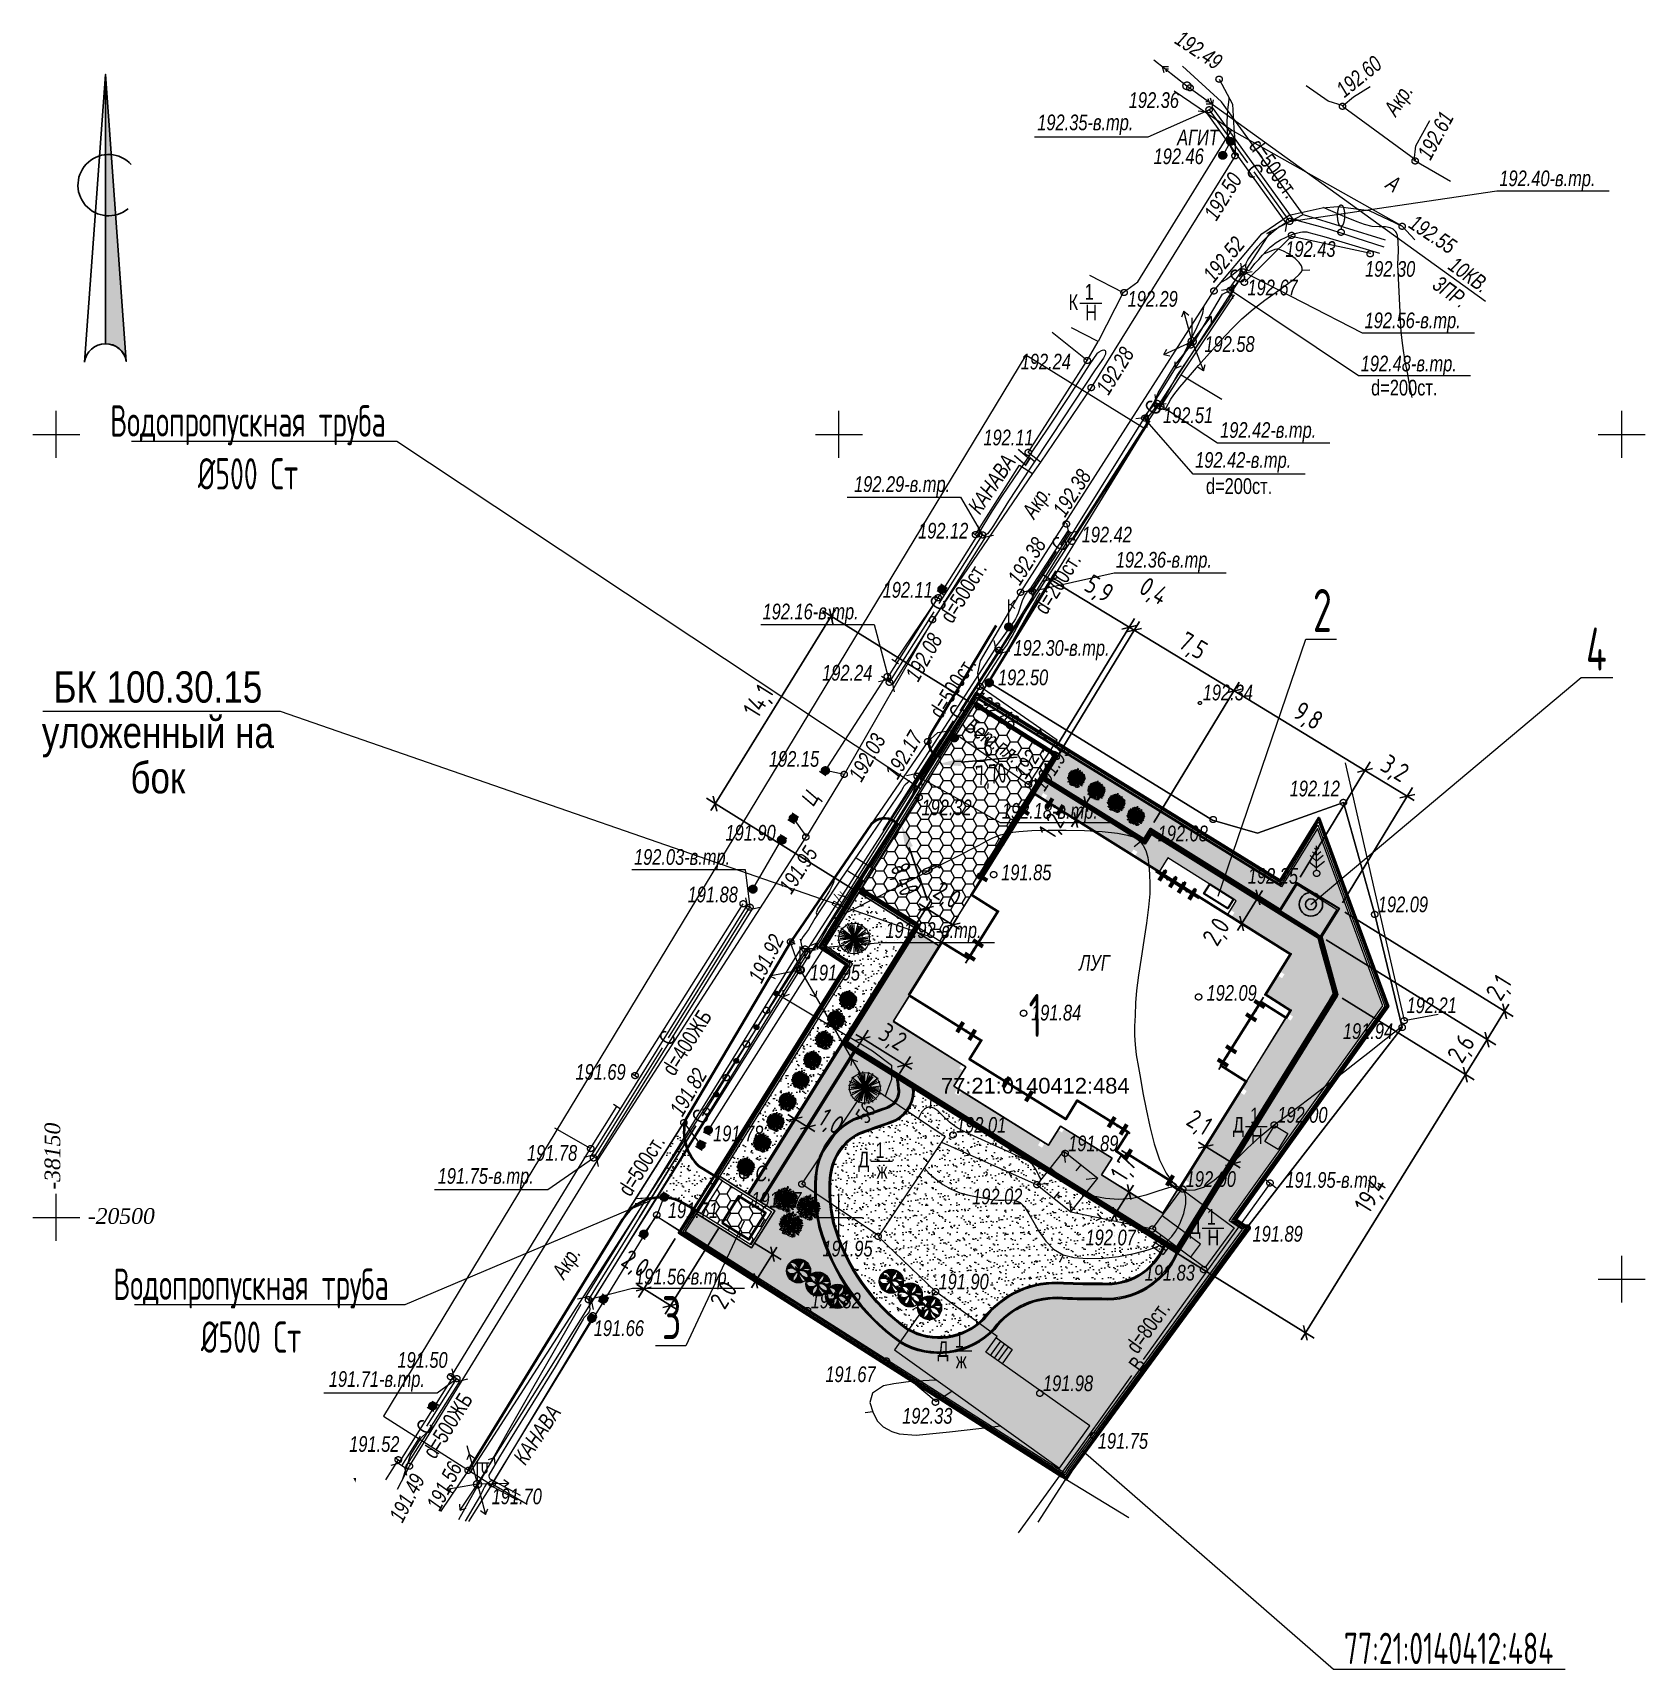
# Model space of a CAD drawing. Header units: millimetres. Extents: x -38151500 to -27467627, y -20617104 to -20349562.
# Drawn here: x -32442229 to -32339229, y -20528850 to -20424352 of the extents above; entities that cross this region are included whole.
import ezdxf
from ezdxf.xclip import XClip

# ---------------------------------------------------------------- set-up
doc = ezdxf.new("R2010")
doc.units = ezdxf.units.MM
doc.header["$MEASUREMENT"] = 0
doc.header["$XCLIPFRAME"] = 0
for name, color, linetype in [('!!! ПОДОСНОВА', 7, 'Continuous'), ('ЛИВНЕВКА лотки', 7, 'Continuous'), ('Новый_РАЗМЕРЫ', 7, 'Continuous')]:
    doc.layers.add(name, color=color, linetype=linetype)
for name, color, linetype, lineweight, true_color in [('ГП_Тротуар_Дорожки_Ном._пера__24', 7, 'Continuous', 20, 0x4f1400), ('Новый_ГП_Благоустройство штриховка_Ном._пера__252', 7, 'Continuous', 13, 0x666666), ('Новый_ГП_Дороги_проезды_Ном._пера__251', 7, 'Continuous', 40, 0x656565), ('Новый_ГП_озеленение_кустарники_Ном._пера__10', 7, 'Continuous', 5, 0x616d3a), ('Новый_ГП_озеленение_кустарники_Ном._пера__84', 7, 'Continuous', 5, 0x1f7f00), ('Новый_ГП_Тротуар_Дорожки_Ном._пера__24', 7, 'Continuous', 20, 0x4f1400)]:
    doc.layers.add(name, color=color, linetype=linetype, lineweight=lineweight, true_color=true_color)
for name, color, linetype, lineweight in [('ЛИВНЕВКА лотки_Ном._пера__220', 220, 'Continuous', 13), ('ЛИВНЕВКА лотки_Ном._пера__5', 5, 'Continuous', 30), ('Новый_0-Жирная_Ном._пера__7', 7, 'Continuous', 25), ('Новый_0-Тонкая_Ном._пера__7', 7, 'Continuous', 25), ('Новый_0_Ном._пера__7', 7, 'Continuous', 25), ('Новый_Defpoints_Ном._пера__16', 16, 'Continuous', 20), ('Новый_Defpoints_Ном._пера__7', 7, 'Continuous', 25), ('Новый_ГП_БК_08.20_Ном._пера__5', 5, 'Continuous', 30), ('Новый_ГП_БК_15.30_Ном._пера__206', 206, 'Continuous', 25), ('Новый_ГП_Благоустройство штриховка_Ном._пера__246', 246, 'Continuous', 13), ('Новый_ГП_Благоустройство штриховка_Ном._пера__250', 7, 'Continuous', 20), ('Новый_ГП_Верт_уклон_Ном._пера__7', 7, 'Continuous', 25), ('Новый_ГП_Граница участка_Ном._пера__1', 1, 'Continuous', 40), ('Новый_ГП_Дороги_проезды_Ном._пера__16', 16, 'Continuous', 20), ('Новый_ГП_Здание сооружение_Ном._пера__16', 16, 'Continuous', 20), ('Новый_ГП_Здание сооружение_Ном._пера__22', 22, 'Continuous', 50), ('Новый_ГП_Оборудование_Ном._пера__5', 5, 'Continuous', 30), ('Новый_ГП_Ограждение_Ном._пера__152', 152, 'Continuous', 18), ('Новый_ГП_озеленение_газон_Ном._пера__74', 74, 'Continuous', 20), ('Новый_ГП_озеленение_газон_Ном._пера__94', 94, 'Continuous', 5), ('Новый_ГП_озеленение_кустарники_Ном._пера__86', 86, 'Continuous', 13), ('Новый_ГП_озеленение_кустарники_Ном._пера__94', 94, 'Continuous', 5), ('Новый_ГП_Текст_Ном._пера__250', 7, 'Continuous', 20), ('Новый_ГП_Текст_Ном._пера__7', 7, 'Continuous', 25), ('Новый_ГТ-север_Ном._пера__7', 7, 'Continuous', 25), ('Новый_ГТ-сооружение_ ограждение_Ном._пера__19', 7, 'Continuous', 90), ('Новый_РАЗМЕРЫ_Ном._пера__7', 7, 'Continuous', 25), ('Чертеж_1_ГП_Топография_Ном._пера__253', 252, 'Continuous', 18), ('Чертеж_1_Новофедоровское_снт 28_07$0$!!УСЛ_ОБОЗНАЧЕНИЯ_Ном._пера__253', 252, 'Continuous', 18), ('Чертеж_1_Новофедоровское_снт 28_07$0$SETKA_Ном._пера__7', 7, 'Continuous', 18), ('Чертеж_1_Новофедоровское_снт 28_07$0$tp_Дороги_Ном._пера__253', 252, 'Continuous', 18), ('Чертеж_1_Новофедоровское_снт 28_07$0$tp_Здания_Ном._пера__253', 252, 'Continuous', 18), ('Чертеж_1_Новофедоровское_снт 28_07$0$tp_канавы_Ном._пера__253', 252, 'Continuous', 18), ('Чертеж_1_Новофедоровское_снт 28_07$0$tp_ЛЭП вн_Ном._пера__253', 252, 'Continuous', 18), ('Чертеж_1_Новофедоровское_снт 28_07$0$tp_отметки_новые_Ном._пера__253', 252, 'Continuous', 18), ('Чертеж_1_Новофедоровское_снт 28_07$0$tp_растительность_Ном._пера__253', 252, 'Continuous', 18), ('Чертеж_1_Новофедоровское_снт 28_07$0$tp_сооружения_Ном._пера__253', 252, 'Continuous', 18), ('Чертеж_1_Новофедоровское_снт 28_07$0$tp_трубы под дорогой_Ном._пера__253', 252, 'Continuous', 18), ('Чертеж_1_Новофедоровское_снт 28_07$0$U_ТЕКСТ_БЕЛЫЙ_Ном._пера__253', 252, 'Continuous', 18), ('Чертеж_1_Новый_ГП_Топография_Ном._пера__253', 252, 'Continuous', 18), ('Чертеж_1_Новый_Новофедоровское_снт 28_07$0$SETKA_Ном._пера__253', 252, 'Continuous', 18), ('Чертеж_1_Новый_Новофедоровское_снт 28_07$0$SETKA_Ном._пера__7', 7, 'Continuous', 18), ('Чертеж_1_Новый_Новофедоровское_снт 28_07$0$tp_Дороги_Ном._пера__253', 252, 'Continuous', 18), ('Чертеж_1_Новый_Новофедоровское_снт 28_07$0$tp_Здания_Ном._пера__253', 252, 'Continuous', 18), ('Чертеж_1_Новый_Новофедоровское_снт 28_07$0$tp_Здания_Ном._пера__7', 7, 'Continuous', 18), ('Чертеж_1_Новый_Новофедоровское_снт 28_07$0$tp_канавы_Ном._пера__253', 252, 'Continuous', 18), ('Чертеж_1_Новый_Новофедоровское_снт 28_07$0$tp_Контур растит_Ном._пера__253', 252, 'Continuous', 18), ('Чертеж_1_Новый_Новофедоровское_снт 28_07$0$tp_ЛЭП вн_Ном._пера__253', 252, 'Continuous', 18), ('Чертеж_1_Новый_Новофедоровское_снт 28_07$0$tp_ЛЭП нн_Ном._пера__253', 252, 'Continuous', 18), ('Чертеж_1_Новый_Новофедоровское_снт 28_07$0$tp_ЛЭП нн_Ном._пера__7', 7, 'Continuous', 18), ('Чертеж_1_Новый_Новофедоровское_снт 28_07$0$tp_Ограждения ДЕР_Ном._пера__253', 252, 'Continuous', 18), ('Чертеж_1_Новый_Новофедоровское_снт 28_07$0$tp_Ограждения мет_Ном._пера__253', 252, 'Continuous', 18), ('Чертеж_1_Новый_Новофедоровское_снт 28_07$0$tp_Ограждения рабица_Ном._пера__253', 252, 'Continuous', 18), ('Чертеж_1_Новый_Новофедоровское_снт 28_07$0$tp_Ограждения_Ном._пера__253', 252, 'Continuous', 18), ('Чертеж_1_Новый_Новофедоровское_снт 28_07$0$tp_Ограждения_Ном._пера__7', 7, 'Continuous', 18), ('Чертеж_1_Новый_Новофедоровское_снт 28_07$0$tp_отметки_новые_Ном._пера__253', 252, 'Continuous', 18), ('Чертеж_1_Новый_Новофедоровское_снт 28_07$0$tp_отметки_новые_Ном._пера__7', 7, 'Continuous', 18), ('Чертеж_1_Новый_Новофедоровское_снт 28_07$0$tp_растительность полоса кустов_Ном._пера__253', 252, 'Continuous', 18), ('Чертеж_1_Новый_Новофедоровское_снт 28_07$0$tp_растительность_Ном._пера__7', 7, 'Continuous', 18), ('Чертеж_1_Новый_Новофедоровское_снт 28_07$0$tp_рельеф_Ном._пера__253', 252, 'Continuous', 18), ('Чертеж_1_Новый_Новофедоровское_снт 28_07$0$tp_сооружения_Ном._пера__253', 252, 'Continuous', 18), ('Чертеж_1_Новый_Новофедоровское_снт 28_07$0$tp_сооружения_Ном._пера__7', 7, 'Continuous', 18), ('Чертеж_1_Новый_Новофедоровское_снт 28_07$0$tp_трубы под дорогой_Ном._пера__253', 252, 'Continuous', 18), ('Чертеж_1_Новый_Новофедоровское_снт 28_07$0$U_Водопровод_Ном._пера__253', 252, 'Continuous', 18), ('Чертеж_1_Новый_Новофедоровское_снт 28_07$0$U_Водосток_Ном._пера__253', 252, 'Continuous', 18), ('Чертеж_1_Новый_Новофедоровское_снт 28_07$0$U_Газопровод_Ном._пера__253', 252, 'Continuous', 18)]:
    doc.layers.add(name, color=color, linetype=linetype, lineweight=lineweight)
doc.styles.add('РЎР“Р•РќР•Р\xa0РР\xa0_РЎРўРР›Р¬_1', font='arial.ttf', dxfattribs={"width": 0.75})
doc.styles.add('РЎР“Р•РќР•Р\xa0РР\xa0_РЎРўРР›Р¬_11', font='arial.ttf', dxfattribs={"width": 0.8})
doc.styles.add('РЎР“Р•РќР•Р\xa0РР\xa0_РЎРўРР›Р¬_2', font='arial.ttf', dxfattribs={"width": 0.8})
doc.styles.add('РЎР“Р•РќР•Р\xa0РР\xa0_РЎРўРР›Р¬_3', font='arial.ttf', dxfattribs={"width": 0.749999})
doc.styles.add('РЎР“Р•РќР•Р\xa0РР\xa0_РЎРўРР›Р¬_4', font='times.ttf')
doc.styles.add('РЎР“Р•РќР•Р\xa0РР\xa0_РЎРўРР›Р¬_5', font='arial.ttf')
doc.styles.add('РЎР“Р•РќР•Р\xa0РР\xa0_РЎРўРР›Р¬_6', font='', dxfattribs={"width": 0.8})
doc.styles.add('РЎР“Р•РќР•Р\xa0РР\xa0_РЎРўРР›Р¬_7', font='')
doc.styles.get('РЎР“Р•РќР•Р\xa0РР\xa0_РЎРўРР›Р¬_6').set_extended_font_data('GOST_type_A')
doc.styles.get('РЎР“Р•РќР•Р\xa0РР\xa0_РЎРўРР›Р¬_7').set_extended_font_data('GOST_type_A')
doc.dimstyles.new('СГЕНЕРИР_СТИЛЬ__2', dxfattribs={"dimtxt": 1200, "dimasz": 658.316413, "dimexe": 0.18, "dimexo": 437.5, "dimgap": 0, "dimtad": 1, "dimdec": 1, "dimlfac": 0.001, "dimzin": 0, "dimdsep": 46, "dimtxsty": 'РЎР“Р•РќР•Р\xa0РР\xa0_РЎРўРР›Р¬_7', "dimblk": 'ARROWHEAD_6', "dimblk1": 'ARROWHEAD_6', "dimblk2": 'ARROWHEAD_6', "dimcen": 0.09, "dimclrd": 7, "dimclre": 7, "dimclrt": 7, "dimadec": 1, "dimazin": 0, "dimtfac": 1, "dimtdec": 4, "dimtmove": 0, "dimatfit": 3, "dimfxl": 0, "dimtolj": 1, "dimtzin": 0, "dimarcsym": 0})
doc.dimstyles.new('СГЕНЕРИР_СТИЛЬ__3', dxfattribs={"dimtxt": 1200, "dimasz": 658.316413, "dimexe": 0.18, "dimexo": 437.5, "dimgap": 0, "dimtad": 1, "dimdec": 1, "dimlfac": 0.001, "dimzin": 0, "dimdsep": 46, "dimtxsty": 'РЎР“Р•РќР•Р\xa0РР\xa0_РЎРўРР›Р¬_7', "dimblk": 'ARROWHEAD_6', "dimblk1": 'ARROWHEAD_6', "dimblk2": 'ARROWHEAD_6', "dimcen": 0.09, "dimclrd": 7, "dimclre": 7, "dimclrt": 7, "dimadec": 1, "dimazin": 0, "dimtfac": 1, "dimtdec": 4, "dimtmove": 2, "dimatfit": 3, "dimfxl": 0, "dimtolj": 1, "dimtzin": 0, "dimarcsym": 0})
pattern_1 = [(37.5, (5709271.23, 0), (-24.0004694, 734.119856), [0, -579.12, 0, -647.7, 0, -619.125]), (7.5, (5709271.2, 0), (674.284925, 1075.23765), [0, -312.42, 0, -521.97, 0, -200.025]), (327.5, (5708802.6, 0), (1186.488555, 2.155777), [0, -190.5, 0, -685.8, 0, -895.35]), (317.5, (5708802.6, 0), (1145.334679, 334.393985), [0, -95.25, 0, -449.58, 0, -514.35])]
pattern_2 = [(0, (5709271.23, 0), (714.375, 412.4445968), [476.25, -952.5]), (120, (5709271.23, 0), (-714.3749984, 412.4445995), [476.25, -952.5]), (60, (5709271.23, 0), (1.6e-06, 824.8891962), [0, -952.5, 476.25, 0, 0, 0])]
pattern_3 = [(0, (5709271.23, 43.3), (173.2051, 300), [0, -25, 50, -271.4102]), (0, (5709271.23, -43.3), (173.2051, 300), [0, -25, 50, -271.4102]), (60, (5709271.23, 3e-09), (-173.2050711, 300.0000167), [50, -296.4102]), (60, (5709371.23, 3e-09), (-173.2050711, 300.0000167), [0, -296.4102, 50, 0, 0, 0]), (120, (5709271.23, 3e-09), (-346.4101711, 1.67e-05), [0, -296.4102, 50, 0, 0, 0]), (120, (5709371.23, 3e-09), (-346.4101711, 1.67e-05), [50, -296.4102])]
pattern_4 = [(327.9963, (-32353105.87, -20487316.09), (52.99742, 84.80138), [])]
pattern_5 = [(57.9963, (-32353105.87, -20487316.09), (-84.80138, 52.99742), [])]
pattern_6 = [(148.21604, (-32353105.87, -20487316.09), (52.6718, 85.004), [])]
pattern_7 = [(195.342, (-32353105.87, -20487316.09), (-26.458, 96.4364), [])]
pattern_8 = [(237.9929, (-32353105.87, -20487316.09), (-84.79827, 53.0024), [])]
pattern_9 = [(328.0009, (-32353105.87, -20487316.09), (52.9906, 84.80564), [])]
pattern_10 = [(148.00077, (-32353105.87, -20487316.09), (52.9908, 84.80552), [])]

msp = doc.modelspace()

# ---------------------------------------------------------------- texts
at = {"layer": 'ЛИВНЕВКА лотки_Ном._пера__5', "color": 5, "lineweight": 30, "insert": (-32390728.47, -20479749.04), "char_height": 800, "attachment_point": 5, "rotation": 57.8643947, "style": 'РЎР“Р•РќР•Р\xa0РР\xa0_РЎРўРР›Р¬_6'}
msp.add_mtext('\\A1;{\\pqc;\\fGOST_type_A|b0|i0|c0|p0;\\W0.800000;п/у}', dxfattribs=at)
at = {"layer": 'Новый_ГП_Благоустройство штриховка_Ном._пера__250', "color": 7, "lineweight": 20, "insert": (-32434234.79, -20465126.8), "char_height": 2000, "width": 17005.0481, "attachment_point": 2, "line_spacing_factor": 0.868921, "style": 'РЎР“Р•РќР•Р\xa0РР\xa0_РЎРўРР›Р¬_11'}
msp.add_mtext('\\A1;{\\pqc;\\fArial|b0|i0|c204|p0;\\W0.800000;БК 100.30.15\\P\\pqc;\\fArial|b0|i0|c204|p0;\\W0.800000;уложенный на \\fArial|b0|i0|c204|p0;\\W0.800000;бок}', dxfattribs=at)
at = {"layer": 'Новый_ГП_Верт_уклон_Ном._пера__7', "color": 7, "lineweight": 25, "char_height": 1250, "attachment_point": 2, "style": 'РЎР“Р•РќР•Р\xa0РР\xa0_РЎРўРР›Р¬_6'}
for s, insert, rotation in [('\\A1;{\\pqc;\\fGOST_type_A|b0|i0|c0|p0;\\W0.800000;6}', (-32381276.41, -20469301.42), 6.1175445), ('\\A1;{\\pqc;\\fGOST_type_A|b0|i0|c0|p0;\\W0.800000;7,70}', (-32381086.12, -20471076.86), 6.1175445), ('\\A1;{\\pqc;\\fGOST_type_A|b0|i0|c0|p0;\\W0.800000;8,40}', (-32385944.74, -20478190.69), 290.0755914), ('\\A1;{\\pqc;\\fGOST_type_A|b0|i0|c0|p0;\\W0.800000;6}', (-32384267.62, -20477577.76), 290.0755914)]:
    msp.add_mtext(s, dxfattribs=dict(at, insert=insert, rotation=rotation))
at = {"layer": 'Новый_ГП_Текст_Ном._пера__250', "color": 7, "lineweight": 20, "char_height": 2000, "line_spacing_factor": 1.011597, "style": 'РЎР“Р•РќР•Р\xa0РР\xa0_РЎРўРР›Р¬_6'}
for insert, attachment_point in [((-32428478.02, -20453517.43), 8), ((-32428281.27, -20503269.36), 2)]:
    msp.add_mtext('\\A1;{\\pqc;\\fGOST_type_A|b0|i0|c0|p0;\\W0.800000;Водопропускная \\fGOST_type_A|b0|i0|c0|p0;\\W0.800000;труба\\P\\pqc;\\fGOST_type_A|b0|i0|c0|p0;\\W0.800000;Ø500 Ст}', dxfattribs=dict(at, insert=insert, attachment_point=attachment_point))
at = {"layer": 'Новый_ГП_Текст_Ном._пера__250', "color": 7, "lineweight": 20, "attachment_point": 2, "style": 'РЎР“Р•РќР•Р\xa0РР\xa0_РЎРўРР›Р¬_6'}
for s, insert, char_height in [('\\A1;{\\pqc;\\fGOST_type_A|b0|i0|c0|p0;\\W0.800000;2}', (-32359854.19, -20459869.52), 2750), ('\\A1;{\\pqc;\\fGOST_type_A|b0|i0|c0|p0;\\W0.800000;4}', (-32342350.89, -20462334.71), 2750), ('\\A1;{\\pqc;\\fGOST_type_A|b0|i0|c0|p0;\\W0.800000;3}', (-32401412.29, -20505025.53), 2750), ('\\A1;{\\pqc;\\fGOST_type_A|b0|i0|c0|p0;\\W0.800000;77:21:0140412:484}', (-32351786.32, -20526516.89), 2000)]:
    msp.add_mtext(s, dxfattribs=dict(at, insert=insert, char_height=char_height))
at = {"layer": 'Новый_ГП_Текст_Ном._пера__7', "color": 7, "lineweight": 25, "insert": (-32378622.18, -20485725.81), "char_height": 2750, "attachment_point": 1, "rotation": 0.0825263, "style": 'РЎР“Р•РќР•Р\xa0РР\xa0_РЎРўРР›Р¬_6'}
msp.add_mtext('\\A1;{\\pql;\\fGOST_type_A|b0|i0|c0|p0;\\W0.800000;1}', dxfattribs=at)

# ---------------------------------------------------------------- blocks, each defined once
blk = doc.blocks.new('Чертеж_5_1', base_point=(5709271, 0))
at = {"layer": 'Чертеж_1_Новый_Новофедоровское_снт 28_07$0$tp_ЛЭП вн_Ном._пера__253', "linetype": 'Continuous', "lineweight": 18}
blk.add_hatch(color=252, dxfattribs=at).paths.add_polyline_path([(-32368482, -20427742, 1), (-32368532, -20427742, 1)])
at = {"layer": 'Чертеж_1_Новый_ГП_Топография_Ном._пера__253', "color": 252, "lineweight": 18, "flags": 128}
for points in [[(-32412929, -20517064), (-32412889, -20517000), (-32402402, -20499900), (-32376232, -20516708), (-32364671, -20500671), (-32354755, -20487867), (-32356509, -20480650), (-32358514, -20473503), (-32364007, -20475465), (-32366862, -20474628), (-32381133, -20465849), (-32371184, -20449640), (-32378793, -20444942), (-32419824, -20512686)], [(-32381959, -20466500), (-32362559, -20478480), (-32360089, -20474480), (-32355649, -20486530), (-32365379, -20500140), (-32364519, -20500700), (-32375879, -20516190), (-32376209, -20516730), (-32376479, -20516560), (-32400959, -20500980), (-32390279, -20483870), (-32391989, -20482750)]]:
    blk.add_lwpolyline(points, close=True, dxfattribs=at)
at = {"layer": 'Чертеж_1_Новый_Новофедоровское_снт 28_07$0$SETKA_Ном._пера__253', "color": 252, "lineweight": 18, "flags": 128}
for points in [[(-32390729, -20451500), (-32390729, -20448500)], [(-32392229, -20450000), (-32389229, -20450000)], [(-32390729, -20501500), (-32390729, -20498500)], [(-32392229, -20500000), (-32389229, -20500000)]]:
    blk.add_lwpolyline(points, dxfattribs=at)
at = {"layer": 'Чертеж_1_Новый_Новофедоровское_снт 28_07$0$SETKA_Ном._пера__7', "color": 7, "lineweight": 18, "flags": 128}
for points in [[(-32440729, -20451500), (-32440729, -20448500)], [(-32340729, -20451500), (-32340729, -20448500)], [(-32442229, -20450000), (-32439229, -20450000)], [(-32342229, -20450000), (-32339229, -20450000)], [(-32440729, -20501500), (-32440729, -20498500)], [(-32442229, -20500000), (-32439229, -20500000)], [(-32340729, -20505441), (-32340729, -20502441)], [(-32342229, -20503941), (-32339229, -20503941)]]:
    blk.add_lwpolyline(points, dxfattribs=at)
at = {"layer": 'Чертеж_1_Новый_Новофедоровское_снт 28_07$0$tp_Дороги_Ном._пера__253', "color": 252, "lineweight": 18, "flags": 128}
for points in [[(-32366448, -20427321), (-32365597, -20428916), (-32365504, -20430450), (-32365431, -20431568), (-32365429, -20432208), (-32374619, -20447009), (-32377858, -20451763), (-32378642, -20451152)], [(-32356793, -20427811), (-32357861, -20428474), (-32358527, -20429012), (-32359482, -20428732), (-32360882, -20427737)], [(-32353886, -20432497), (-32358569, -20429054)], [(-32351672, -20433852), (-32353984, -20432514), (-32353882, -20431568), (-32352998, -20429947)], [(-32354756, -20436711), (-32365657, -20430567)], [(-32381728, -20466094), (-32381862, -20465239), (-32381696, -20464466), (-32379086, -20460039), (-32366781, -20440842), (-32363718, -20437186), (-32361985, -20435998), (-32359869, -20435528), (-32358857, -20435446), (-32356866, -20435694), (-32354756, -20436711), (-32353956, -20437573)], [(-32379196, -20451967), (-32378363, -20452488), (-32384719, -20461790), (-32390401, -20471714), (-32391597, -20471463)], [(-32377858, -20451763), (-32378363, -20452488)], [(-32383559, -20468926), (-32384427, -20469057), (-32385056, -20469610), (-32393820, -20482398), (-32400637, -20493946), (-32399704, -20495191)], [(-32390401, -20471714), (-32392808, -20475671)], [(-32418938, -20517359), (-32418170, -20515878), (-32406311, -20496600), (-32392808, -20475671), (-32393580, -20474585)], [(-32402144, -20498698), (-32403737, -20498807), (-32414410, -20516154), (-32416175, -20518777)]]:
    blk.add_lwpolyline(points, dxfattribs=at)
blk.add_lwpolyline([(-32383559, -20468926), (-32378627, -20472361), (-32376804, -20469524), (-32381728, -20466094)], close=True, dxfattribs=at)
at = {"layer": 'Чертеж_1_Новый_Новофедоровское_снт 28_07$0$tp_Здания_Ном._пера__253', "color": 252, "lineweight": 18, "flags": 128}
for points in [[(-32374737, -20439829), (-32372571, -20440942), (-32374181, -20444076), (-32375881, -20443202)], [(-32375348, -20441615), (-32373951, -20441615)], [(-32364768, -20494202), (-32363371, -20494202)], [(-32388705, -20496417), (-32387308, -20496417)], [(-32368267, -20502549), (-32367635, -20501698), (-32370086, -20499894)], [(-32370163, -20501140), (-32370697, -20501859), (-32370018, -20502363)], [(-32369660, -20501882), (-32370339, -20501377)], [(-32367539, -20500678), (-32366143, -20500678)], [(-32369839, -20502123), (-32370518, -20501618)], [(-32369484, -20501644), (-32370025, -20502372)], [(-32380676, -20507679), (-32379666, -20508430), (-32380308, -20509337)], [(-32383643, -20508524), (-32382247, -20508524)], [(-32381042, -20508816), (-32380400, -20507910)], [(-32380798, -20508990), (-32380155, -20508083)], [(-32380553, -20509163), (-32379911, -20508257)]]:
    blk.add_lwpolyline(points, dxfattribs=at)
for points in [[(-32388186, -20501169), (-32393103, -20497871), (-32388855, -20491538), (-32383938, -20494836)], [(-32362678, -20495656), (-32363521, -20495146), (-32362908, -20494132), (-32362065, -20494642)], [(-32370706, -20500736), (-32368829, -20498186), (-32365484, -20500673), (-32367361, -20503223)], [(-32376654, -20515999), (-32374703, -20513307), (-32381356, -20508594), (-32380616, -20507598), (-32384573, -20504739), (-32387188, -20508460)]]:
    blk.add_lwpolyline(points, close=True, dxfattribs=at)
at = {"layer": 'Чертеж_1_Новый_Новофедоровское_снт 28_07$0$tp_Здания_Ном._пера__7', "color": 7, "lineweight": 18, "flags": 128}
for points in [[(-32378075, -20497912), (-32376361, -20495769)], [(-32376361, -20495769), (-32374207, -20497492)], [(-32376361, -20495769), (-32376278, -20496494)], [(-32377218, -20496841), (-32376814, -20497164)], [(-32375284, -20496631), (-32375605, -20497032)], [(-32377350, -20497833), (-32378075, -20497912)], [(-32378075, -20497912), (-32375921, -20499635)], [(-32375921, -20499635), (-32374207, -20497492)], [(-32375468, -20498240), (-32375064, -20498563)], [(-32374207, -20497492), (-32374932, -20497571)], [(-32376676, -20498372), (-32376998, -20498773)], [(-32376003, -20498910), (-32375921, -20499635)]]:
    blk.add_lwpolyline(points, dxfattribs=at)
at = {"layer": 'Чертеж_1_Новый_Новофедоровское_снт 28_07$0$tp_Здания_Ном._пера__7', "color": 7, "lineweight": 18}
blk.add_circle((-32376141, -20497702), 68.6, dxfattribs=at)
at = {"layer": 'Чертеж_1_Новый_Новофедоровское_снт 28_07$0$tp_канавы_Ном._пера__253', "color": 252, "lineweight": 18, "flags": 128}
for points in [[(-32355911, -20438040), (-32357688, -20437469), (-32358661, -20437143), (-32359318, -20436934), (-32359979, -20436741), (-32361308, -20436383), (-32361465, -20436352), (-32361626, -20436342), (-32361787, -20436358), (-32361944, -20436403), (-32362164, -20436500), (-32362373, -20436611), (-32362572, -20436734), (-32362763, -20436868), (-32363128, -20437164), (-32363481, -20437488), (-32363751, -20437750), (-32364002, -20438015), (-32364241, -20438297), (-32364476, -20438611), (-32364579, -20438767), (-32364667, -20438923), (-32364734, -20439081), (-32364771, -20439238), (-32364768, -20439303), (-32364746, -20439370), (-32364709, -20439435), (-32364663, -20439491), (-32364633, -20439514), (-32364602, -20439525), (-32364539, -20439516), (-32364475, -20439473), (-32364411, -20439407), (-32364163, -20439090), (-32363918, -20438827), (-32363684, -20438558), (-32363446, -20438293), (-32363187, -20438040), (-32363029, -20437909), (-32362867, -20437790), (-32362699, -20437680), (-32362526, -20437579), (-32362164, -20437400), (-32361781, -20437245), (-32361516, -20437156), (-32361248, -20437091), (-32361114, -20437073), (-32360981, -20437068), (-32360849, -20437076), (-32360718, -20437101), (-32359768, -20437358), (-32358821, -20437635), (-32356206, -20438427)], [(-32386205, -20472118), (-32386508, -20472372), (-32386578, -20472451), (-32386632, -20472544), (-32386734, -20472736), (-32388005, -20474608), (-32389285, -20476475), (-32390563, -20478344), (-32391827, -20480224), (-32392262, -20480913), (-32392683, -20481614), (-32392867, -20481864), (-32393009, -20482070), (-32393185, -20482368)], [(-32392064, -20482553), (-32391971, -20482430), (-32391886, -20482300), (-32391734, -20482028), (-32391591, -20481753), (-32391440, -20481494), (-32389966, -20479232), (-32388502, -20476963), (-32386997, -20474603), (-32386555, -20473960), (-32386339, -20473636), (-32386144, -20473298), (-32386073, -20473142), (-32386013, -20472983), (-32385896, -20472662), (-32385785, -20472390)], [(-32392438, -20482939), (-32392297, -20482819), (-32392203, -20482718), (-32392064, -20482553)], [(-32415015, -20519293), (-32413338, -20516281), (-32411813, -20513592), (-32410277, -20510908), (-32407200, -20505544)], [(-32406725, -20505250), (-32406652, -20505865), (-32406657, -20505955), (-32406688, -20506037), (-32406740, -20506115), (-32406806, -20506190), (-32406953, -20506336), (-32407021, -20506412), (-32407076, -20506491), (-32407490, -20507228), (-32408167, -20508392), (-32408864, -20509548), (-32410290, -20511843), (-32411716, -20514136), (-32412412, -20515288), (-32413090, -20516447), (-32413103, -20516484), (-32413105, -20516524), (-32413081, -20516603), (-32413025, -20516683), (-32412952, -20516741), (-32411091, -20517727)], [(-32411266, -20518049), (-32412979, -20517110), (-32413131, -20517022), (-32413206, -20517001), (-32413238, -20517007), (-32413265, -20517027), (-32413374, -20517192), (-32413461, -20517372), (-32413543, -20517557), (-32413633, -20517736), (-32414600, -20519403)]]:
    blk.add_lwpolyline(points, dxfattribs=at)
for points in [[(-32366223, -20441052), (-32365731, -20440788), (-32365655, -20441006), (-32365815, -20441341), (-32369099, -20446173), (-32370112, -20447987), (-32370414, -20448067), (-32370545, -20447858), (-32370352, -20447342), (-32369256, -20445565), (-32367966, -20443953)], [(-32374736, -20445565), (-32374211, -20444819), (-32374165, -20444767), (-32374104, -20444718), (-32373960, -20444639), (-32373888, -20444616), (-32373822, -20444607), (-32373768, -20444615), (-32373732, -20444644), (-32373712, -20444689), (-32373704, -20444745), (-32373717, -20444876), (-32373760, -20445014), (-32373824, -20445132), (-32374098, -20445502), (-32374367, -20445878), (-32377145, -20450066), (-32378527, -20452166), (-32379898, -20454273), (-32380856, -20455811), (-32381041, -20456083), (-32381252, -20456345), (-32381309, -20456397), (-32381378, -20456437), (-32381451, -20456458), (-32381519, -20456451), (-32381575, -20456426), (-32381630, -20456388), (-32381674, -20456342), (-32381694, -20456290), (-32381682, -20456181), (-32381638, -20456071), (-32381512, -20455859), (-32380914, -20454873), (-32380610, -20454385), (-32380294, -20453904), (-32378839, -20451771), (-32377411, -20449657), (-32376034, -20447582)], [(-32380407, -20463139), (-32380766, -20463609), (-32380778, -20463634), (-32380781, -20463661), (-32380761, -20463719), (-32380714, -20463777), (-32380648, -20463831), (-32380574, -20463876), (-32380500, -20463906), (-32380435, -20463917), (-32380388, -20463904), (-32380295, -20463820), (-32380202, -20463715), (-32380014, -20463457), (-32379835, -20463167), (-32379672, -20462879), (-32378463, -20460634), (-32378251, -20460211), (-32378244, -20460178), (-32378250, -20460146), (-32378289, -20460084), (-32378419, -20459969), (-32378480, -20459935), (-32378549, -20459927), (-32378615, -20459942), (-32378666, -20459980), (-32378819, -20460198), (-32378942, -20460432), (-32379022, -20460623), (-32379091, -20460818), (-32379218, -20461213), (-32379285, -20461407), (-32379361, -20461597), (-32379451, -20461779), (-32379559, -20461951)]]:
    blk.add_lwpolyline(points, close=True, dxfattribs=at)
at = {"layer": 'Чертеж_1_Новый_Новофедоровское_снт 28_07$0$tp_Контур растит_Ном._пера__253', "color": 252, "lineweight": 18, "flags": 128}
for points in [[(-32394721, -20485708), (-32388589, -20489355), (-32387372, -20490273), (-32387374, -20491197), (-32387787, -20492255)], [(-32388228, -20501211), (-32384573, -20504739)]]:
    blk.add_lwpolyline(points, dxfattribs=at)
at = {"layer": 'Чертеж_1_Новый_Новофедоровское_снт 28_07$0$tp_ЛЭП вн_Ном._пера__253', "color": 252, "lineweight": 18}
blk.add_line((-32368507, -20427742), (-32368507, -20427742), dxfattribs=at)
at = {"layer": 'Чертеж_1_Новый_Новофедоровское_снт 28_07$0$tp_ЛЭП вн_Ном._пера__253', "color": 252, "lineweight": 18, "flags": 128}
for points in [[(-32370610, -20426086), (-32368507, -20427742), (-32349442, -20441496)], [(-32370079, -20426504), (-32369978, -20426891)], [(-32370079, -20426504), (-32369679, -20426512)], [(-32369882, -20426659), (-32369832, -20426852)], [(-32369882, -20426659), (-32369682, -20426663)], [(-32367088, -20428765), (-32367288, -20428770)], [(-32366886, -20428912), (-32367285, -20428921)], [(-32367088, -20428765), (-32367147, -20428574)], [(-32366886, -20428912), (-32367003, -20428529)]]:
    blk.add_lwpolyline(points, dxfattribs=at)
at = {"layer": 'Чертеж_1_Новый_Новофедоровское_снт 28_07$0$tp_ЛЭП вн_Ном._пера__253', "color": 252, "lineweight": 18}
blk.add_circle((-32368507, -20427742), 250, dxfattribs=at)
at = {"layer": 'Чертеж_1_Новый_Новофедоровское_снт 28_07$0$tp_ЛЭП нн_Ном._пера__253', "color": 252, "lineweight": 18, "flags": 128}
for points in [[(-32414928, -20518699), (-32413817, -20517036), (-32393204, -20484194), (-32368167, -20444066), (-32366958, -20442473)], [(-32369983, -20444904), (-32368167, -20444066), (-32368704, -20442139)], [(-32368704, -20442139), (-32368850, -20442511)], [(-32368704, -20442139), (-32368385, -20442382)], [(-32366958, -20442473), (-32367343, -20442581)], [(-32366958, -20442473), (-32366958, -20442873)], [(-32369983, -20444904), (-32369794, -20444551)], [(-32369983, -20444904), (-32369592, -20444989)], [(-32368167, -20444066), (-32367446, -20445932)], [(-32369225, -20445763), (-32369261, -20445364)], [(-32369225, -20445763), (-32368852, -20445620)], [(-32367446, -20445932), (-32367786, -20445721)], [(-32367446, -20445932), (-32367336, -20445547)], [(-32395168, -20484571), (-32393204, -20484194), (-32393866, -20482307)], [(-32393866, -20482307), (-32393988, -20482688)], [(-32393866, -20482307), (-32393533, -20482528)], [(-32392145, -20482497), (-32392519, -20482640)], [(-32392145, -20482497), (-32392109, -20482896)], [(-32395168, -20484571), (-32394900, -20484274)], [(-32395168, -20484571), (-32394809, -20484748)], [(-32393204, -20484194), (-32388915, -20491627)], [(-32394267, -20485888), (-32394302, -20485490)], [(-32394267, -20485888), (-32393893, -20485746)], [(-32392204, -20485926), (-32392573, -20485771)], [(-32392204, -20485926), (-32392154, -20485529)], [(-32389914, -20489895), (-32389964, -20490291)], [(-32389914, -20489895), (-32389546, -20490050)], [(-32384176, -20495191), (-32378075, -20497912)], [(-32382349, -20496005), (-32382739, -20496096)], [(-32382349, -20496005), (-32382542, -20495655)], [(-32379901, -20497097), (-32379512, -20497007)], [(-32379901, -20497097), (-32379708, -20497448)], [(-32375921, -20499635), (-32370706, -20500736)], [(-32373964, -20500048), (-32374326, -20500218)], [(-32373964, -20500048), (-32374226, -20499746)], [(-32372663, -20500323), (-32372301, -20500153)], [(-32372663, -20500323), (-32372400, -20500625)], [(-32414508, -20514559), (-32413817, -20517036), (-32415788, -20517375)], [(-32414354, -20515110), (-32414501, -20515482)], [(-32414354, -20515110), (-32414036, -20515352)], [(-32412754, -20515342), (-32413128, -20515484)], [(-32412754, -20515342), (-32412719, -20515741)], [(-32415788, -20517375), (-32415515, -20517083)], [(-32411818, -20516980), (-32413817, -20517036), (-32413314, -20518972)], [(-32411818, -20516980), (-32412144, -20516748)], [(-32411818, -20516980), (-32412130, -20517231)], [(-32415788, -20517375), (-32415433, -20517559)], [(-32414928, -20518699), (-32414952, -20518300)], [(-32414928, -20518699), (-32414550, -20518568)], [(-32413314, -20518972), (-32413628, -20518724)], [(-32413314, -20518972), (-32413161, -20518602)]]:
    blk.add_lwpolyline(points, dxfattribs=at)
at = {"layer": 'Чертеж_1_Новый_Новофедоровское_снт 28_07$0$tp_ЛЭП нн_Ном._пера__7', "color": 7, "lineweight": 18}
for p, q in [((-32368167, -20443816), (-32368167, -20442566)), ((-32393204, -20483944), (-32393204, -20482694)), ((-32393204, -20482819), (-32392454, -20482819)), ((-32392892, -20483310), (-32392892, -20482819)), ((-32392582, -20483310), (-32392582, -20482819)), ((-32413817, -20516786), (-32413817, -20515536)), ((-32413817, -20515661), (-32413067, -20515661)), ((-32413505, -20516152), (-32413505, -20515661)), ((-32413195, -20516152), (-32413195, -20515661))]:
    blk.add_line(p, q, dxfattribs=at)
for centre, radius in [((-32368167, -20444066), 250), ((-32368167, -20444066), 50), ((-32393204, -20484194), 250), ((-32393204, -20484194), 50), ((-32413817, -20517036), 250), ((-32413817, -20517036), 50)]:
    blk.add_circle(centre, radius, dxfattribs=at)
for centre in [(-32392737, -20483310), (-32413350, -20516152)]:
    blk.add_arc(centre, 155, 180, 0, dxfattribs=at)
at = {"layer": 'Чертеж_1_Новый_Новофедоровское_снт 28_07$0$tp_Ограждения ДЕР_Ном._пера__253', "color": 252, "lineweight": 18, "flags": 128}
for points in [[(-32372571, -20440942), (-32371652, -20440264), (-32365657, -20430567)], [(-32378642, -20451152), (-32374874, -20445277), (-32374181, -20444076)], [(-32382004, -20456402), (-32379196, -20451967)], [(-32387136, -20464494), (-32384402, -20460426)], [(-32391597, -20471463), (-32387800, -20465581)], [(-32364007, -20475465), (-32358514, -20473503), (-32356508, -20480652), (-32354755, -20487867), (-32364671, -20500671), (-32374429, -20513890), (-32374676, -20514232)], [(-32396227, -20479032), (-32394525, -20476099)], [(-32403762, -20490939), (-32396854, -20479973)], [(-32415490, -20510128), (-32406594, -20495599), (-32404926, -20492908)], [(-32401937, -20498742), (-32402364, -20499845), (-32403194, -20501054)], [(-32418879, -20515471), (-32419693, -20516760)]]:
    blk.add_lwpolyline(points, dxfattribs=at)
at = {"layer": 'Чертеж_1_Новый_Новофедоровское_снт 28_07$0$tp_Ограждения мет_Ном._пера__253', "color": 252, "lineweight": 18, "flags": 128}
for points in [[(-32365657, -20430567), (-32369318, -20428087)], [(-32374874, -20445277), (-32377118, -20443500)], [(-32370175, -20448221), (-32368869, -20446195), (-32366269, -20447741)], [(-32375802, -20456785), (-32370863, -20449143)], [(-32377896, -20460137), (-32381134, -20465851)], [(-32358402, -20470964), (-32354625, -20487427), (-32352454, -20487025)], [(-32406594, -20495599), (-32408881, -20494306)], [(-32380957, -20513661), (-32376232, -20516708), (-32372208, -20519168)], [(-32412890, -20517002), (-32414398, -20519422)], [(-32378010, -20519454), (-32376232, -20516708)]]:
    blk.add_lwpolyline(points, dxfattribs=at)
at = {"layer": 'Чертеж_1_Новый_Новофедоровское_снт 28_07$0$tp_Ограждения рабица_Ном._пера__253', "color": 252, "lineweight": 18, "flags": 128}
for points in [[(-32364796, -20440248), (-32361823, -20437337), (-32356758, -20438430)], [(-32368869, -20446195), (-32365466, -20441085)], [(-32381134, -20465851), (-32366862, -20474628), (-32364007, -20475465)], [(-32385613, -20473175), (-32398944, -20494203)], [(-32402402, -20499900), (-32392739, -20505945), (-32387671, -20509117), (-32384531, -20511753), (-32383526, -20511091)], [(-32406519, -20506445), (-32412890, -20517002), (-32410640, -20518316)]]:
    blk.add_lwpolyline(points, dxfattribs=at)
at = {"layer": 'Чертеж_1_Новый_Новофедоровское_снт 28_07$0$tp_Ограждения_Ном._пера__253', "color": 252, "lineweight": 18, "flags": 128}
for points in [[(-32382215, -20456269), (-32381792, -20456535)], [(-32384235, -20459551), (-32383812, -20459817)], [(-32384613, -20460293), (-32384190, -20460559)], [(-32384466, -20459971), (-32384043, -20460237)], [(-32387347, -20464361), (-32386924, -20464627)], [(-32388011, -20465448), (-32387588, -20465714)], [(-32391983, -20471508), (-32391560, -20471774)], [(-32393731, -20474169), (-32393308, -20474435)], [(-32394000, -20474589), (-32393577, -20474855)], [(-32394480, -20475538), (-32394057, -20475804)], [(-32403973, -20490806), (-32403550, -20491072)], [(-32405137, -20492775), (-32404714, -20493041)], [(-32399654, -20495037), (-32399207, -20495261)], [(-32399414, -20494523), (-32398967, -20494747)], [(-32399888, -20495448), (-32399465, -20495714)], [(-32401975, -20498355), (-32401552, -20498621)], [(-32403542, -20501129), (-32403119, -20501395)], [(-32406120, -20505299), (-32405697, -20505565)], [(-32405851, -20504879), (-32405428, -20505145)], [(-32406591, -20506104), (-32406168, -20506370)], [(-32415701, -20509995), (-32415278, -20510261)], [(-32416719, -20511723), (-32416296, -20511989)], [(-32417027, -20512113), (-32416604, -20512379)], [(-32419090, -20515338), (-32418667, -20515604)]]:
    blk.add_lwpolyline(points, dxfattribs=at)
at = {"layer": 'Чертеж_1_Новый_Новофедоровское_снт 28_07$0$tp_Ограждения_Ном._пера__7', "color": 7, "lineweight": 18}
for p, q in [((-32384216, -20459654), (-32384096, -20459654)), ((-32384404, -20459894), (-32383905, -20459894)), ((-32384403, -20459924), (-32383908, -20459924)), ((-32384402, -20459864), (-32383908, -20459864)), ((-32384398, -20459954), (-32383912, -20459954)), ((-32384397, -20459834), (-32383914, -20459834)), ((-32384388, -20459984), (-32383921, -20459984)), ((-32384386, -20459804), (-32383923, -20459804)), ((-32384374, -20460014), (-32383936, -20460014)), ((-32384372, -20459774), (-32383937, -20459774)), ((-32384356, -20460044), (-32383955, -20460044)), ((-32384353, -20459744), (-32383958, -20459744)), ((-32384330, -20460074), (-32383981, -20460074)), ((-32384326, -20459714), (-32383985, -20459714)), ((-32384293, -20460104), (-32384018, -20460104)), ((-32384287, -20459684), (-32384024, -20459684)), ((-32384229, -20460134), (-32384079, -20460134)), ((-32381383, -20465849), (-32380884, -20465849)), ((-32381382, -20465879), (-32380887, -20465879)), ((-32381381, -20465819), (-32380887, -20465819)), ((-32381377, -20465909), (-32380891, -20465909)), ((-32381376, -20465789), (-32380893, -20465789)), ((-32381365, -20465759), (-32380902, -20465759)), ((-32381351, -20465729), (-32380916, -20465729)), ((-32381332, -20465699), (-32380937, -20465699)), ((-32381305, -20465669), (-32380964, -20465669)), ((-32381266, -20465639), (-32381003, -20465639)), ((-32381195, -20465609), (-32381075, -20465609)), ((-32381367, -20465939), (-32380900, -20465939)), ((-32381353, -20465969), (-32380915, -20465969)), ((-32381335, -20465999), (-32380934, -20465999)), ((-32381309, -20466029), (-32380960, -20466029)), ((-32381272, -20466059), (-32380997, -20466059)), ((-32381208, -20466089), (-32381058, -20466089)), ((-32383612, -20469372), (-32383113, -20469372)), ((-32383611, -20469402), (-32383116, -20469402)), ((-32383610, -20469342), (-32383116, -20469342)), ((-32383606, -20469432), (-32383120, -20469432)), ((-32383605, -20469312), (-32383122, -20469312)), ((-32383596, -20469462), (-32383129, -20469462)), ((-32383594, -20469282), (-32383131, -20469282)), ((-32383582, -20469492), (-32383144, -20469492)), ((-32383580, -20469252), (-32383145, -20469252)), ((-32383564, -20469522), (-32383163, -20469522)), ((-32383561, -20469222), (-32383166, -20469222)), ((-32383538, -20469552), (-32383189, -20469552)), ((-32383534, -20469192), (-32383193, -20469192)), ((-32383501, -20469582), (-32383226, -20469582)), ((-32383495, -20469162), (-32383232, -20469162)), ((-32383437, -20469612), (-32383287, -20469612)), ((-32383424, -20469132), (-32383304, -20469132)), ((-32391846, -20471463), (-32391347, -20471463)), ((-32391845, -20471493), (-32391350, -20471493)), ((-32391844, -20471433), (-32391350, -20471433)), ((-32391840, -20471523), (-32391354, -20471523)), ((-32391839, -20471403), (-32391356, -20471403)), ((-32391830, -20471553), (-32391363, -20471553)), ((-32391828, -20471373), (-32391365, -20471373)), ((-32391816, -20471583), (-32391378, -20471583)), ((-32391814, -20471343), (-32391379, -20471343)), ((-32391798, -20471613), (-32391397, -20471613)), ((-32391795, -20471313), (-32391400, -20471313)), ((-32391772, -20471643), (-32391423, -20471643)), ((-32391768, -20471283), (-32391427, -20471283)), ((-32391735, -20471673), (-32391460, -20471673)), ((-32391729, -20471253), (-32391466, -20471253)), ((-32391671, -20471703), (-32391521, -20471703)), ((-32391658, -20471223), (-32391538, -20471223)), ((-32393711, -20474272), (-32393591, -20474272)), ((-32393899, -20474512), (-32393400, -20474512)), ((-32393898, -20474542), (-32393403, -20474542)), ((-32393897, -20474482), (-32393403, -20474482)), ((-32393893, -20474572), (-32393407, -20474572)), ((-32393892, -20474452), (-32393409, -20474452)), ((-32393883, -20474602), (-32393416, -20474602)), ((-32393881, -20474422), (-32393418, -20474422)), ((-32393869, -20474632), (-32393431, -20474632)), ((-32393867, -20474392), (-32393432, -20474392)), ((-32393851, -20474662), (-32393450, -20474662)), ((-32393848, -20474362), (-32393453, -20474362)), ((-32393825, -20474692), (-32393476, -20474692)), ((-32393821, -20474332), (-32393480, -20474332)), ((-32393788, -20474722), (-32393513, -20474722)), ((-32393782, -20474302), (-32393519, -20474302)), ((-32393724, -20474752), (-32393574, -20474752)), ((-32394648, -20475881), (-32394149, -20475881)), ((-32394647, -20475911), (-32394152, -20475911)), ((-32394646, -20475851), (-32394152, -20475851)), ((-32394642, -20475941), (-32394156, -20475941)), ((-32394641, -20475821), (-32394158, -20475821)), ((-32394632, -20475971), (-32394165, -20475971)), ((-32394630, -20475791), (-32394167, -20475791)), ((-32394618, -20476001), (-32394180, -20476001)), ((-32394616, -20475761), (-32394181, -20475761)), ((-32394600, -20476031), (-32394199, -20476031)), ((-32394597, -20475731), (-32394202, -20475731)), ((-32394574, -20476061), (-32394225, -20476061)), ((-32394570, -20475701), (-32394229, -20475701)), ((-32394537, -20476091), (-32394262, -20476091)), ((-32394531, -20475671), (-32394268, -20475671)), ((-32394473, -20476121), (-32394323, -20476121)), ((-32394460, -20475641), (-32394340, -20475641)), ((-32396476, -20479032), (-32395977, -20479032)), ((-32396475, -20479062), (-32395980, -20479062)), ((-32396474, -20479002), (-32395980, -20479002)), ((-32396470, -20479092), (-32395984, -20479092)), ((-32396469, -20478972), (-32395986, -20478972)), ((-32396460, -20479122), (-32395993, -20479122)), ((-32396458, -20478942), (-32395995, -20478942)), ((-32396446, -20479152), (-32396008, -20479152)), ((-32396444, -20478912), (-32396009, -20478912)), ((-32396428, -20479182), (-32396027, -20479182)), ((-32396425, -20478882), (-32396030, -20478882)), ((-32396402, -20479212), (-32396053, -20479212)), ((-32396398, -20478852), (-32396057, -20478852)), ((-32396365, -20479242), (-32396090, -20479242)), ((-32396359, -20478822), (-32396096, -20478822)), ((-32396301, -20479272), (-32396151, -20479272)), ((-32396288, -20478792), (-32396168, -20478792)), ((-32399710, -20495191), (-32399369, -20495191)), ((-32399671, -20495161), (-32399408, -20495161)), ((-32399600, -20495131), (-32399480, -20495131)), ((-32399327, -20494412), (-32398828, -20494412)), ((-32399326, -20494442), (-32398831, -20494442)), ((-32399325, -20494382), (-32398831, -20494382)), ((-32399321, -20494472), (-32398835, -20494472)), ((-32399320, -20494352), (-32398837, -20494352)), ((-32399311, -20494502), (-32398844, -20494502)), ((-32399309, -20494322), (-32398846, -20494322)), ((-32399297, -20494532), (-32398859, -20494532)), ((-32399295, -20494292), (-32398860, -20494292)), ((-32399279, -20494562), (-32398878, -20494562)), ((-32399276, -20494262), (-32398881, -20494262)), ((-32399253, -20494592), (-32398904, -20494592)), ((-32399249, -20494232), (-32398908, -20494232)), ((-32399216, -20494622), (-32398941, -20494622)), ((-32399210, -20494202), (-32398947, -20494202)), ((-32399152, -20494652), (-32399002, -20494652)), ((-32399139, -20494172), (-32399019, -20494172)), ((-32399788, -20495371), (-32399289, -20495371)), ((-32399787, -20495401), (-32399292, -20495401)), ((-32399786, -20495341), (-32399292, -20495341)), ((-32399782, -20495431), (-32399296, -20495431)), ((-32399781, -20495311), (-32399298, -20495311)), ((-32399772, -20495461), (-32399305, -20495461)), ((-32399770, -20495281), (-32399307, -20495281)), ((-32399758, -20495491), (-32399320, -20495491)), ((-32399756, -20495251), (-32399321, -20495251)), ((-32399740, -20495521), (-32399339, -20495521)), ((-32399737, -20495221), (-32399342, -20495221)), ((-32399714, -20495551), (-32399365, -20495551)), ((-32399677, -20495581), (-32399402, -20495581)), ((-32399613, -20495611), (-32399463, -20495611)), ((-32402144, -20498698), (-32401645, -20498698)), ((-32402143, -20498728), (-32401648, -20498728)), ((-32402142, -20498668), (-32401648, -20498668)), ((-32402138, -20498758), (-32401652, -20498758)), ((-32402137, -20498638), (-32401654, -20498638)), ((-32402128, -20498788), (-32401661, -20498788)), ((-32402126, -20498608), (-32401663, -20498608)), ((-32402114, -20498818), (-32401676, -20498818)), ((-32402112, -20498578), (-32401677, -20498578)), ((-32402096, -20498848), (-32401695, -20498848)), ((-32402093, -20498548), (-32401698, -20498548)), ((-32402070, -20498878), (-32401721, -20498878)), ((-32402066, -20498518), (-32401725, -20498518)), ((-32402033, -20498908), (-32401758, -20498908)), ((-32402027, -20498488), (-32401764, -20498488)), ((-32401969, -20498938), (-32401819, -20498938)), ((-32401956, -20498458), (-32401836, -20498458)), ((-32403442, -20501052), (-32402943, -20501052)), ((-32403441, -20501082), (-32402946, -20501082)), ((-32403440, -20501022), (-32402946, -20501022)), ((-32403436, -20501112), (-32402950, -20501112)), ((-32403435, -20500992), (-32402952, -20500992)), ((-32403426, -20501142), (-32402959, -20501142)), ((-32403424, -20500962), (-32402961, -20500962)), ((-32403412, -20501172), (-32402974, -20501172)), ((-32403410, -20500932), (-32402975, -20500932)), ((-32403394, -20501202), (-32402993, -20501202)), ((-32403391, -20500902), (-32402996, -20500902)), ((-32403368, -20501232), (-32403019, -20501232)), ((-32403364, -20500872), (-32403023, -20500872)), ((-32403331, -20501262), (-32403056, -20501262)), ((-32403325, -20500842), (-32403062, -20500842)), ((-32403267, -20501292), (-32403117, -20501292)), ((-32403254, -20500812), (-32403134, -20500812)), ((-32406020, -20505222), (-32405521, -20505222)), ((-32406019, -20505252), (-32405524, -20505252)), ((-32406018, -20505192), (-32405524, -20505192)), ((-32406014, -20505282), (-32405528, -20505282)), ((-32406013, -20505162), (-32405530, -20505162)), ((-32406004, -20505312), (-32405537, -20505312)), ((-32406002, -20505132), (-32405539, -20505132)), ((-32405990, -20505342), (-32405552, -20505342)), ((-32405988, -20505102), (-32405553, -20505102)), ((-32405972, -20505372), (-32405571, -20505372)), ((-32405969, -20505072), (-32405574, -20505072)), ((-32405946, -20505402), (-32405597, -20505402)), ((-32405942, -20505042), (-32405601, -20505042)), ((-32405909, -20505432), (-32405634, -20505432)), ((-32405903, -20505012), (-32405640, -20505012)), ((-32405845, -20505462), (-32405695, -20505462)), ((-32405832, -20504982), (-32405712, -20504982)), ((-32406768, -20506443), (-32406269, -20506443)), ((-32406767, -20506473), (-32406272, -20506473)), ((-32406766, -20506413), (-32406272, -20506413)), ((-32406762, -20506503), (-32406276, -20506503)), ((-32406761, -20506383), (-32406278, -20506383)), ((-32406752, -20506533), (-32406285, -20506533)), ((-32406750, -20506353), (-32406287, -20506353)), ((-32406738, -20506563), (-32406300, -20506563)), ((-32406736, -20506323), (-32406301, -20506323)), ((-32406720, -20506593), (-32406319, -20506593)), ((-32406717, -20506293), (-32406322, -20506293)), ((-32406694, -20506623), (-32406345, -20506623)), ((-32406690, -20506263), (-32406349, -20506263)), ((-32406657, -20506653), (-32406382, -20506653)), ((-32406651, -20506233), (-32406388, -20506233)), ((-32406593, -20506683), (-32406443, -20506683)), ((-32406580, -20506203), (-32406460, -20506203)), ((-32416894, -20511914), (-32416459, -20511914)), ((-32416875, -20511884), (-32416480, -20511884)), ((-32416848, -20511854), (-32416507, -20511854)), ((-32416809, -20511824), (-32416546, -20511824)), ((-32416738, -20511794), (-32416618, -20511794)), ((-32416926, -20512034), (-32416427, -20512034)), ((-32416925, -20512064), (-32416430, -20512064)), ((-32416924, -20512004), (-32416430, -20512004)), ((-32416920, -20512094), (-32416434, -20512094)), ((-32416919, -20511974), (-32416436, -20511974)), ((-32416910, -20512124), (-32416443, -20512124)), ((-32416908, -20511944), (-32416445, -20511944)), ((-32416896, -20512154), (-32416458, -20512154)), ((-32416878, -20512184), (-32416477, -20512184)), ((-32416852, -20512214), (-32416503, -20512214)), ((-32416815, -20512244), (-32416540, -20512244)), ((-32416751, -20512274), (-32416601, -20512274))]:
    blk.add_line(p, q, dxfattribs=at)
for centre in [(-32384155, -20459896), (-32381134, -20465851), (-32383363, -20469374), (-32391597, -20471465), (-32393650, -20474514), (-32394399, -20475883), (-32396227, -20479034), (-32399539, -20495373), (-32399078, -20494414), (-32401895, -20498700), (-32403193, -20501054), (-32405771, -20505224), (-32406519, -20506445), (-32416677, -20512036)]:
    blk.add_circle(centre, 250, dxfattribs=at)
at = {"layer": 'Чертеж_1_Новый_Новофедоровское_снт 28_07$0$tp_отметки_новые_Ном._пера__253', "color": 252, "lineweight": 18, "flags": 128}
for points in [[(-32378233, -20430993), (-32370991, -20430993), (-32367089, -20429270)], [(-32341542, -20434463), (-32348701, -20434463), (-32361969, -20436422)], [(-32350133, -20443536), (-32357293, -20443536), (-32364909, -20439623)], [(-32350396, -20446257), (-32357555, -20446257), (-32365731, -20440788)], [(-32359387, -20450564), (-32366547, -20450564), (-32370414, -20448017)], [(-32360947, -20452546), (-32368107, -20452546), (-32371190, -20449011)], [(-32390214, -20454011), (-32382972, -20454011), (-32381555, -20456416)], [(-32365989, -20458862), (-32373149, -20458862), (-32378476, -20460053)], [(-32395724, -20462142), (-32388483, -20462142), (-32387507, -20465827)], [(-32373263, -20474800), (-32380423, -20474800), (-32385729, -20471830)], [(-32403960, -20477792), (-32396719, -20477792), (-32396419, -20480190)], [(-32380802, -20482458), (-32387962, -20482458), (-32392892, -20482860)], [(-32416574, -20498221), (-32409332, -20498221), (-32406409, -20496200)], [(-32396763, -20504540), (-32403922, -20504540), (-32406724, -20505254)], [(-32423635, -20511198), (-32416393, -20511198), (-32415139, -20510290)]]:
    blk.add_lwpolyline(points, dxfattribs=at)
at = {"layer": 'Чертеж_1_Новый_Новофедоровское_снт 28_07$0$tp_отметки_новые_Ном._пера__253', "color": 252, "lineweight": 18}
blk.add_circle((-32367678, -20467150), 100, dxfattribs=at)
at = {"layer": 'Чертеж_1_Новый_Новофедоровское_снт 28_07$0$tp_отметки_новые_Ном._пера__7', "color": 7, "lineweight": 18}
for centre in [(-32366449, -20427320), (-32368309, -20427870), (-32367089, -20429270), (-32358569, -20429050), (-32366219, -20432180), (-32365429, -20432210), (-32353929, -20432540), (-32361949, -20436400), (-32354759, -20436710), (-32361819, -20437290), (-32356799, -20438470), (-32364909, -20439620), (-32372519, -20440940), (-32366779, -20440840), (-32365729, -20440790), (-32364839, -20440290), (-32368269, -20444290), (-32374869, -20445280), (-32374619, -20447010), (-32370409, -20448020), (-32370179, -20448220), (-32371189, -20448960), (-32378639, -20451150), (-32382009, -20456400), (-32381559, -20456420), (-32376209, -20455720), (-32375849, -20456830), (-32384399, -20460430), (-32379129, -20460080), (-32378389, -20460000), (-32384759, -20461830), (-32380519, -20463790), (-32387639, -20465460), (-32387509, -20465830), (-32381729, -20466090), (-32381129, -20465800), (-32385059, -20469610), (-32391639, -20471500), (-32390399, -20471710), (-32385729, -20471830), (-32378629, -20472360), (-32385609, -20473180), (-32358509, -20473500), (-32366829, -20474590), (-32394329, -20475950), (-32392849, -20475710), (-32380849, -20478110), (-32360219, -20478030), (-32396849, -20479970), (-32396419, -20480190), (-32356509, -20480650), (-32393819, -20482400), (-32392899, -20482860), (-32393209, -20484190), (-32367762, -20485920), (-32378939, -20486960), (-32354759, -20487870), (-32354629, -20487430), (-32403759, -20490940), (-32400639, -20493950), (-32362929, -20494090), (-32399079, -20494410), (-32383449, -20494730), (-32406589, -20495600), (-32406409, -20496200), (-32376289, -20495910), (-32393099, -20497870), (-32378079, -20497910), (-32368779, -20498190), (-32363199, -20497800), (-32402369, -20499840), (-32388229, -20501210), (-32370709, -20500740), (-32364669, -20500670), (-32367439, -20503330), (-32384569, -20504740), (-32406729, -20505250), (-32406449, -20506270), (-32392739, -20505940), (-32387709, -20509160), (-32415529, -20510170), (-32415139, -20510290), (-32384569, -20511800), (-32377899, -20511230), (-32374469, -20513930), (-32418879, -20515470), (-32418169, -20515880), (-32414409, -20516150), (-32412889, -20517000)]:
    blk.add_circle(centre, 200, dxfattribs=at)
at = {"layer": 'Чертеж_1_Новый_Новофедоровское_снт 28_07$0$tp_растительность полоса кустов_Ном._пера__253', "color": 252, "lineweight": 18, "flags": 128}
for points in [[(-32394798, -20485580), (-32394870, -20485701)], [(-32394752, -20485562), (-32394865, -20485750)], [(-32394715, -20485558), (-32394850, -20485783)], [(-32394683, -20485563), (-32394831, -20485810)], [(-32394655, -20485574), (-32394808, -20485830)], [(-32394629, -20485590), (-32394782, -20485845)], [(-32394607, -20485611), (-32394752, -20485854)], [(-32394588, -20485639), (-32394720, -20485858)], [(-32394575, -20485674), (-32394681, -20485852)], [(-32394572, -20485729), (-32394632, -20485829)], [(-32396081, -20487725), (-32396154, -20487846)], [(-32396036, -20487707), (-32396148, -20487895)], [(-32395999, -20487703), (-32396133, -20487929)], [(-32395967, -20487709), (-32396114, -20487955)], [(-32395938, -20487719), (-32396091, -20487975)], [(-32395913, -20487735), (-32396065, -20487990)], [(-32395890, -20487756), (-32396036, -20488000)], [(-32395872, -20487784), (-32396003, -20488003)], [(-32395858, -20487819), (-32395965, -20487998)], [(-32395856, -20487874), (-32395916, -20487974)], [(-32397365, -20489870), (-32397438, -20489991)], [(-32397319, -20489852), (-32397432, -20490040)], [(-32397282, -20489849), (-32397417, -20490074)], [(-32397250, -20489854), (-32397398, -20490101)], [(-32397222, -20489865), (-32397375, -20490120)], [(-32397196, -20489880), (-32397349, -20490135)], [(-32397174, -20489901), (-32397320, -20490145)], [(-32397156, -20489929), (-32397287, -20490148)], [(-32397142, -20489965), (-32397249, -20490143)], [(-32397140, -20490019), (-32397200, -20490120)], [(-32398649, -20492016), (-32398721, -20492137)], [(-32398603, -20491998), (-32398715, -20492185)], [(-32398566, -20491994), (-32398701, -20492219)], [(-32398534, -20491999), (-32398682, -20492246)], [(-32398506, -20492010), (-32398659, -20492266)], [(-32398480, -20492026), (-32398633, -20492281)], [(-32398458, -20492047), (-32398603, -20492290)], [(-32398439, -20492074), (-32398571, -20492294)], [(-32398426, -20492110), (-32398532, -20492288)], [(-32398423, -20492165), (-32398483, -20492265)]]:
    blk.add_lwpolyline(points, dxfattribs=at)
at = {"layer": 'Чертеж_1_Новый_Новофедоровское_снт 28_07$0$tp_растительность полоса кустов_Ном._пера__253', "color": 252, "lineweight": 18}
for centre, radius in [((-32394721, -20485708), 150), ((-32395363, -20486781), 200), ((-32396004, -20487853), 150), ((-32396646, -20488926), 200), ((-32397288, -20489999), 150), ((-32397930, -20491071), 200), ((-32398572, -20492144), 150), ((-32399214, -20493216), 200)]:
    blk.add_circle(centre, radius, dxfattribs=at)
at = {"layer": 'Чертеж_1_Новый_Новофедоровское_снт 28_07$0$tp_растительность_Ном._пера__7', "color": 7, "lineweight": 18}
for p, q in [((-32358661, -20436709), (-32358661, -20436893)), ((-32360219, -20477830), (-32360219, -20476280)), ((-32360719, -20477265), (-32360219, -20477685)), ((-32360631, -20476895), (-32360219, -20477241)), ((-32360484, -20476665), (-32360219, -20476887)), ((-32360354, -20476429), (-32360219, -20476542)), ((-32360083, -20476429), (-32360219, -20476542)), ((-32359953, -20476665), (-32360219, -20476887)), ((-32359807, -20476895), (-32360219, -20477241)), ((-32359719, -20477265), (-32360219, -20477685))]:
    blk.add_line(p, q, dxfattribs=at)
for centre in [(-32358661, -20437093), (-32360219, -20478030)]:
    blk.add_circle(centre, 200, dxfattribs=at)
blk.add_ellipse((-32358660, -20436026), major_axis=(0, 683), ratio=0.3235725, dxfattribs=at)
at = {"layer": 'Чертеж_1_Новый_Новофедоровское_снт 28_07$0$tp_рельеф_Ном._пера__253', "color": 252, "lineweight": 18, "flags": 128}
for points in [[(-32365429, -20432209), (-32365756, -20431517), (-32365913, -20430780), (-32365946, -20430030), (-32365899, -20429295), (-32365817, -20428605), (-32365808, -20428521)], [(-32354121, -20447635), (-32354136, -20447555), (-32354168, -20447383), (-32354224, -20447092), (-32354309, -20446657), (-32354425, -20446057), (-32354543, -20445422), (-32354651, -20444783), (-32354740, -20444169), (-32354813, -20443458), (-32354860, -20442780), (-32354891, -20442190), (-32355037, -20439145), (-32354991, -20438274), (-32355007, -20437661), (-32355063, -20437300), (-32355126, -20437126), (-32355167, -20437062), (-32355221, -20437000), (-32355336, -20436901), (-32355527, -20436807), (-32355814, -20436753), (-32356218, -20436743), (-32356668, -20436721), (-32357155, -20436607), (-32357628, -20436424), (-32358424, -20436103), (-32359453, -20435671), (-32359789, -20435522)], [(-32370117, -20447988), (-32370148, -20448064), (-32370204, -20448198), (-32370209, -20448269), (-32370167, -20448342), (-32370116, -20448371), (-32370018, -20448397), (-32369924, -20448400), (-32369845, -20448340), (-32369542, -20447756), (-32369341, -20447472), (-32368950, -20446984), (-32368413, -20446344), (-32367770, -20445601), (-32367065, -20444807), (-32366338, -20444013), (-32365633, -20443269), (-32364992, -20442627), (-32364278, -20441999), (-32363534, -20441428), (-32362811, -20440915), (-32362159, -20440460), (-32361630, -20440065), (-32361329, -20439791), (-32361193, -20439612), (-32361150, -20439504), (-32361145, -20439454), (-32361150, -20439385), (-32361194, -20439245), (-32361328, -20439034), (-32361599, -20438765), (-32362013, -20438471), (-32362340, -20438293), (-32362548, -20438205), (-32362657, -20438173), (-32362700, -20438165), (-32362764, -20438163), (-32362892, -20438189), (-32363257, -20438349), (-32363620, -20438484)], [(-32364752, -20439144), (-32365007, -20439351), (-32365548, -20439784), (-32365974, -20440100), (-32366306, -20440276)], [(-32361150, -20439504), (-32360650, -20439496)], [(-32367437, -20441865), (-32367505, -20442276), (-32367644, -20442635), (-32367880, -20443153), (-32368179, -20443775), (-32368507, -20444442), (-32368749, -20444931)], [(-32391062, -20480914), (-32390627, -20480713), (-32389682, -20480251), (-32388541, -20479679), (-32387291, -20479044), (-32386016, -20478391), (-32384800, -20477767), (-32383731, -20477220), (-32382891, -20476794), (-32382368, -20476537), (-32381784, -20476239), (-32381324, -20475978), (-32380899, -20475753), (-32380423, -20475565), (-32379808, -20475415), (-32379246, -20475349), (-32378405, -20475299), (-32377370, -20475271), (-32376222, -20475269), (-32375045, -20475297), (-32373922, -20475361), (-32372936, -20475466), (-32372301, -20475582), (-32371943, -20475689), (-32371770, -20475770), (-32371705, -20475814), (-32371623, -20475883), (-32371477, -20476025), (-32371300, -20476250), (-32371131, -20476576), (-32371004, -20477027), (-32370940, -20477530), (-32370905, -20478091), (-32370865, -20478713), (-32370872, -20479340), (-32370955, -20480193), (-32371092, -20481206), (-32371260, -20482311), (-32371436, -20483439), (-32371598, -20484524), (-32371722, -20485499), (-32371786, -20486294), (-32371820, -20487110), (-32371847, -20487779), (-32371851, -20488373), (-32371820, -20488963), (-32371741, -20489620), (-32371599, -20490415), (-32371470, -20491131), (-32371312, -20492046), (-32371119, -20493091), (-32370883, -20494197), (-32370595, -20495294), (-32370249, -20496311), (-32369836, -20497179), (-32369452, -20497720), (-32369131, -20498012), (-32368900, -20498144), (-32368779, -20498190), (-32368641, -20498227), (-32368371, -20498265), (-32367972, -20498237), (-32367448, -20498058), (-32366793, -20497643), (-32366122, -20497062), (-32365417, -20496366), (-32364662, -20495605), (-32363838, -20494829), (-32362929, -20494090), (-32362124, -20493492), (-32361258, -20492837), (-32360352, -20492145), (-32359428, -20491432), (-32358508, -20490718), (-32357614, -20490021), (-32356767, -20489359), (-32355990, -20488752), (-32355303, -20488217), (-32354730, -20487772)], [(-32371477, -20476025), (-32371867, -20476338)], [(-32391016, -20478306), (-32391016, -20478307), (-32391082, -20478617), (-32391183, -20478857), (-32391330, -20479148), (-32391540, -20479479), (-32391832, -20479880), (-32392084, -20480268), (-32392177, -20480556), (-32392124, -20480689)], [(-32377819, -20497575), (-32377968, -20497319), (-32378131, -20496969), (-32378377, -20496617), (-32378600, -20496437), (-32379135, -20496173), (-32379986, -20495777), (-32380931, -20495346), (-32381855, -20494924), (-32382644, -20494552), (-32383183, -20494273), (-32383663, -20493923), (-32384065, -20493538), (-32384416, -20493198), (-32384679, -20493012), (-32384875, -20492950), (-32385008, -20492955), (-32385075, -20492973), (-32385143, -20493002), (-32385273, -20493090), (-32385450, -20493288), (-32385650, -20493655), (-32385659, -20493683)], [(-32384875, -20492950), (-32384852, -20492451)], [(-32385279, -20496836), (-32384962, -20497187), (-32384561, -20497539), (-32384087, -20497894), (-32383556, -20498205), (-32383002, -20498427), (-32382446, -20498583), (-32381909, -20498692), (-32381413, -20498775), (-32380979, -20498853), (-32380549, -20498902), (-32380187, -20498889), (-32379858, -20498872), (-32379528, -20498907), (-32379160, -20499048), (-32378882, -20499313), (-32378600, -20499759), (-32378294, -20500319), (-32377943, -20500928), (-32377527, -20501519), (-32377024, -20502028), (-32376416, -20502387), (-32375722, -20502559), (-32374854, -20502624), (-32373880, -20502595), (-32372866, -20502485), (-32371880, -20502306), (-32370988, -20502073), (-32370387, -20501856), (-32370025, -20501680), (-32369834, -20501558), (-32369755, -20501495), (-32369659, -20501409), (-32369476, -20501216), (-32369227, -20500889), (-32368949, -20500403), (-32368699, -20499758), (-32368576, -20499132), (-32368580, -20498688), (-32368649, -20498408), (-32368729, -20498255), (-32368779, -20498190), (-32368837, -20498135), (-32368976, -20498063), (-32369239, -20498033), (-32369680, -20498111), (-32370354, -20498327), (-32371134, -20498587), (-32371986, -20498797), (-32372879, -20498862), (-32373704, -20498780), (-32374593, -20498622), (-32375037, -20498518)], [(-32376416, -20502387), (-32376634, -20502837)], [(-32384478, -20510399), (-32384977, -20510404), (-32386139, -20510480), (-32387222, -20510632), (-32387889, -20510762), (-32388579, -20511213), (-32388753, -20511819), (-32388560, -20512409), (-32388281, -20512978), (-32387905, -20513365), (-32387346, -20513665), (-32386877, -20513815), (-32385803, -20513909), (-32383672, -20513693), (-32381802, -20513485), (-32380413, -20513308)], [(-32388560, -20512409), (-32389056, -20512474)], [(-32416559, -20513260), (-32417469, -20514116), (-32418105, -20515146), (-32418630, -20516765)]]:
    blk.add_lwpolyline(points, dxfattribs=at)
at = {"layer": 'Чертеж_1_Новый_Новофедоровское_снт 28_07$0$tp_сооружения_Ном._пера__253', "color": 252, "lineweight": 18, "flags": 128}
blk.add_lwpolyline([(-32365712, -20431289), (-32366216, -20432183)], dxfattribs=at)
at = {"layer": 'Чертеж_1_Новый_Новофедоровское_снт 28_07$0$tp_сооружения_Ном._пера__7', "color": 7, "lineweight": 18}
for p, q in [((-32365952, -20431350), (-32365952, -20431230)), ((-32365922, -20431422), (-32365922, -20431158)), ((-32365892, -20431460), (-32365892, -20431120)), ((-32365862, -20431488), (-32365862, -20431092)), ((-32365832, -20431506), (-32365832, -20431072)), ((-32365802, -20431520), (-32365802, -20431058)), ((-32365772, -20431532), (-32365772, -20431048)), ((-32365742, -20431536), (-32365742, -20431042)), ((-32365712, -20431538), (-32365712, -20431040)), ((-32365682, -20431538), (-32365682, -20431042)), ((-32365652, -20431532), (-32365652, -20431046)), ((-32365622, -20431522), (-32365622, -20431056)), ((-32365592, -20431508), (-32365592, -20431070)), ((-32365562, -20431490), (-32365562, -20431090)), ((-32365532, -20431464), (-32365532, -20431116)), ((-32365502, -20431428), (-32365502, -20431152)), ((-32365472, -20431364), (-32365472, -20431214)), ((-32366458, -20432244), (-32366458, -20432124)), ((-32366428, -20432315), (-32366428, -20432052)), ((-32366398, -20432354), (-32366398, -20432013)), ((-32366368, -20432381), (-32366368, -20431986)), ((-32366338, -20432400), (-32366338, -20431965)), ((-32366308, -20432414), (-32366308, -20431951)), ((-32366278, -20432425), (-32366278, -20431942)), ((-32366248, -20432430), (-32366248, -20431936)), ((-32366218, -20432432), (-32366218, -20431933)), ((-32366188, -20432431), (-32366188, -20431936)), ((-32366158, -20432426), (-32366158, -20431940)), ((-32366128, -20432416), (-32366128, -20431949)), ((-32366098, -20432402), (-32366098, -20431964)), ((-32366068, -20432384), (-32366068, -20431983)), ((-32366038, -20432358), (-32366038, -20432009)), ((-32366008, -20432321), (-32366008, -20432046)), ((-32365978, -20432257), (-32365978, -20432107)), ((-32379883, -20462044), (-32379883, -20460544)), ((-32379760, -20460853), (-32379495, -20461118)), ((-32380132, -20462296), (-32379633, -20462296)), ((-32380128, -20462246), (-32379638, -20462246)), ((-32380127, -20462346), (-32379638, -20462346)), ((-32380112, -20462196), (-32379653, -20462196)), ((-32380111, -20462396), (-32379655, -20462396)), ((-32380083, -20462146), (-32379682, -20462146)), ((-32380081, -20462446), (-32379684, -20462446)), ((-32380034, -20462096), (-32379731, -20462096)), ((-32380030, -20462496), (-32379735, -20462496))]:
    blk.add_line(p, q, dxfattribs=at)
at = {"layer": 'Чертеж_1_Новый_Новофедоровское_снт 28_07$0$tp_сооружения_Ном._пера__7', "color": 7, "lineweight": 18, "flags": 128}
blk.add_lwpolyline([(-32379883, -20460853), (-32379760, -20460853), (-32379495, -20460589)], dxfattribs=at)
at = {"layer": 'Чертеж_1_Новый_Новофедоровское_снт 28_07$0$tp_сооружения_Ном._пера__7', "color": 7, "lineweight": 18}
for centre in [(-32365710, -20431290), (-32366216, -20432183), (-32379883, -20462294)]:
    blk.add_circle(centre, 250, dxfattribs=at)
at = {"layer": 'Чертеж_1_Новый_Новофедоровское_снт 28_07$0$tp_трубы под дорогой_Ном._пера__253', "color": 252, "lineweight": 18, "flags": 128}
for points in [[(-32367788, -20429333), (-32367295, -20429413), (-32366889, -20429121), (-32366809, -20428627)], [(-32366889, -20429121), (-32361741, -20436257)], [(-32367295, -20429413), (-32362147, -20436549)], [(-32361247, -20436337), (-32361741, -20436257), (-32362146, -20436549), (-32362226, -20437043)], [(-32365812, -20440730), (-32364990, -20439565)], [(-32365649, -20440846), (-32364827, -20439681)], [(-32365076, -20439073), (-32364990, -20439565), (-32364827, -20439681), (-32364334, -20439595)], [(-32365564, -20441338), (-32365649, -20440846), (-32365812, -20440730), (-32366305, -20440816)], [(-32371269, -20448949), (-32370493, -20447955)], [(-32371111, -20449073), (-32370335, -20448079)], [(-32370554, -20447459), (-32370493, -20447955), (-32370335, -20448079), (-32369839, -20448017)], [(-32371050, -20449569), (-32371111, -20449073), (-32371269, -20448949), (-32371765, -20449011)], [(-32387718, -20465693), (-32381766, -20456282)], [(-32381875, -20455795), (-32381766, -20456283), (-32381343, -20456550), (-32380855, -20456441)], [(-32378577, -20459988), (-32376090, -20456148)], [(-32378409, -20460097), (-32375923, -20456256)], [(-32376195, -20455659), (-32376090, -20456148), (-32375923, -20456256), (-32375434, -20456152)], [(-32387295, -20465961), (-32381343, -20456550)], [(-32378304, -20460586), (-32378409, -20460097), (-32378577, -20459988), (-32379066, -20460093)], [(-32380731, -20463656), (-32385935, -20471700)], [(-32380841, -20463168), (-32380731, -20463656), (-32380309, -20463924), (-32379821, -20463814)], [(-32380309, -20463924), (-32385513, -20471968)], [(-32387186, -20466447), (-32387295, -20465959), (-32387718, -20465692), (-32388205, -20465801)], [(-32385403, -20472456), (-32385513, -20471968), (-32385935, -20471700), (-32386423, -20471810)], [(-32406532, -20496053), (-32396589, -20480083)], [(-32406192, -20496265), (-32396249, -20480295)], [(-32396698, -20479595), (-32396589, -20480083), (-32396249, -20480295), (-32395761, -20480185)], [(-32393214, -20482238), (-32393104, -20482726), (-32392682, -20482993), (-32392194, -20482884)], [(-32393104, -20482726), (-32406937, -20505119)], [(-32392682, -20482993), (-32406515, -20505386)], [(-32406083, -20496753), (-32406192, -20496265), (-32406532, -20496053), (-32407019, -20496163)], [(-32406406, -20505874), (-32406515, -20505386), (-32406937, -20505119), (-32407425, -20505228)], [(-32415458, -20509667), (-32415349, -20510155), (-32414927, -20510423), (-32414439, -20510313)], [(-32418873, -20515724), (-32415349, -20510155)], [(-32418450, -20515991), (-32414927, -20510423)], [(-32418341, -20516478), (-32418451, -20515990), (-32418873, -20515722), (-32419361, -20515832)]]:
    blk.add_lwpolyline(points, dxfattribs=at)
at = {"layer": 'Чертеж_1_Новый_Новофедоровское_снт 28_07$0$U_Водопровод_Ном._пера__253', "color": 252, "lineweight": 18, "flags": 128}
for points in [[(-32363198, -20497803), (-32371294, -20509064)], [(-32363593, -20497493), (-32362804, -20498107)], [(-32372039, -20510100), (-32375152, -20514430), (-32379288, -20520149)]]:
    blk.add_lwpolyline(points, dxfattribs=at)
at = {"layer": 'Чертеж_1_Новый_Новофедоровское_снт 28_07$0$U_Водосток_Ном._пера__253', "color": 252, "lineweight": 18, "flags": 128}
for points in [[(-32367092, -20429267), (-32364640, -20432666)], [(-32364234, -20433228), (-32361944, -20436403)], [(-32365139, -20439949), (-32364909, -20439623)], [(-32365731, -20440788), (-32365496, -20440455)], [(-32370600, -20448256), (-32370414, -20448017)], [(-32371190, -20449011), (-32370988, -20448753)], [(-32384329, -20460802), (-32381555, -20456416)], [(-32376568, -20457069), (-32376007, -20456202)], [(-32378493, -20460043), (-32376836, -20457484)], [(-32387507, -20465827), (-32384660, -20461325)], [(-32380519, -20463788), (-32383018, -20467651)], [(-32383437, -20468298), (-32385724, -20471834)], [(-32401612, -20488530), (-32396419, -20480189)], [(-32392895, -20482862), (-32399468, -20493502)], [(-32406362, -20496159), (-32402012, -20489173)], [(-32399870, -20494153), (-32406725, -20505250)], [(-32417060, -20513327), (-32415138, -20510289)], [(-32418662, -20515857), (-32417467, -20513970)]]:
    blk.add_lwpolyline(points, dxfattribs=at)
at = {"layer": 'Чертеж_1_Новый_Новофедоровское_снт 28_07$0$U_Газопровод_Ном._пера__253', "color": 252, "lineweight": 18, "flags": 128}
for points in [[(-32361082, -20435962), (-32366295, -20428760), (-32368781, -20426495)], [(-32414247, -20516227), (-32391799, -20481445), (-32371248, -20449601), (-32363130, -20437023), (-32363412, -20437169), (-32361082, -20435962), (-32355851, -20437583)]]:
    blk.add_lwpolyline(points, dxfattribs=at)
at = {"layer": 'Чертеж_1_ГП_Топография_Ном._пера__253', "color": 252, "lineweight": 18, "insert": (-32384214, -20491595), "char_height": 1000, "attachment_point": 4, "style": 'РЎР“Р•РќР•Р\xa0РР\xa0_РЎРўРР›Р¬_5'}
blk.add_mtext('\\A1;{\\pql;\\fArial|b0|i0|c204|p0;\\W1.000000;77:21:0140412:484}', dxfattribs=at)
at = {"layer": 'Чертеж_1_Новофедоровское_снт 28_07$0$!!УСЛ_ОБОЗНАЧЕНИЯ_Ном._пера__253', "color": 252, "lineweight": 18, "insert": (-32429632, -20517918), "char_height": 1000, "attachment_point": 7, "style": 'РЎР“Р•РќР•Р\xa0РР\xa0_РЎРўРР›Р¬_2'}
blk.add_mtext('\\A1;{\\pql;\\fArial|b0|i1|c204|p0;\\W0.800000;ВОДОПРОВОД}', dxfattribs=at)
at = {"layer": 'Чертеж_1_Новофедоровское_снт 28_07$0$SETKA_Ном._пера__7', "color": 7, "lineweight": 18, "insert": (-32440455, -20498227), "char_height": 1000, "attachment_point": 7, "rotation": 90, "style": 'РЎР“Р•РќР•Р\xa0РР\xa0_РЎРўРР›Р¬_4'}
blk.add_mtext('\\A1;{\\pql;\\fTimes New Roman|b0|i1|c204|p0;\\W1.000000;-38150}', dxfattribs=at)
at = {"layer": 'Чертеж_1_Новофедоровское_снт 28_07$0$SETKA_Ном._пера__7', "color": 7, "lineweight": 18, "insert": (-32438710, -20500423), "char_height": 1000, "attachment_point": 7, "style": 'РЎР“Р•РќР•Р\xa0РР\xa0_РЎРўРР›Р¬_4'}
blk.add_mtext('\\A1;{\\pql;\\fTimes New Roman|b0|i1|c204|p0;\\W1.000000;-20500}', dxfattribs=at)
at = {"layer": 'Чертеж_1_Новофедоровское_снт 28_07$0$tp_Дороги_Ном._пера__253', "color": 252, "lineweight": 18, "char_height": 1000, "attachment_point": 7, "style": 'РЎР“Р•РќР•Р\xa0РР\xa0_РЎРўРР›Р¬_1'}
for s, insert, rotation in [('\\A1;{\\pql;\\fArial|b0|i1|c204|p0;\\W0.750000;Акр.}', (-32354906, -20429926), 56.25629), ('\\A1;{\\pql;\\fArial|b0|i1|c204|p0;\\W0.750000;А}', (-32355879, -20434213), 326.41584), ('\\A1;{\\pql;\\fArial|b0|i1|c204|p0;\\W0.750000;Ц}', (-32378568, -20452222), 57.34071), ('\\A1;{\\pql;\\fArial|b0|i1|c204|p0;\\W0.750000;Акр.}', (-32378000, -20455621), 57.34071), ('\\A1;{\\pql;\\fArial|b0|i1|c204|p0;\\W0.750000;Бет.пл.}', (-32382777, -20468845), 325.14387), ('\\A1;{\\pql;\\fArial|b0|i1|c204|p0;\\W0.750000;Ц}', (-32392112, -20473956), 57.34071), ('\\A1;{\\pql;\\fArial|b0|i1|c204|p0;\\W0.750000;Акр.}', (-32408032, -20504177), 57.34071)]:
    blk.add_mtext(s, dxfattribs=dict(at, insert=insert, rotation=rotation))
at = {"layer": 'Чертеж_1_Новофедоровское_снт 28_07$0$tp_Здания_Ном._пера__253', "color": 252, "lineweight": 18, "char_height": 1000, "style": 'РЎР“Р•РќР•Р\xa0РР\xa0_РЎРўРР›Р¬_3'}
for s, insert, attachment_point in [('\\A1;{\\pql;\\fArial|b0|i0|c204|p0;\\W0.749999;1}', (-32375042, -20440904), 4), ('\\A1;{\\pql;\\fArial|b0|i0|c204|p0;\\W0.749999;К}', (-32376066, -20442057), 7), ('\\A1;{\\pql;\\fArial|b0|i0|c204|p0;\\W0.749999;Н}', (-32375001, -20442219), 4), ('\\A1;{\\pql;\\fArial|b0|i0|c204|p0;\\W0.749999;1}', (-32364462, -20493490), 4), ('\\A1;{\\pql;\\fArial|b0|i0|c204|p0;\\W0.749999;Д}', (-32365569, -20494872), 7), ('\\A1;{\\pql;\\fArial|b0|i0|c204|p0;\\W0.749999;Н}', (-32364421, -20494805), 4), ('\\A1;{\\pql;\\fArial|b0|i0|c204|p0;\\W0.749999;Д}', (-32389506, -20497088), 7), ('\\A1;{\\pql;\\fArial|b0|i0|c204|p0;\\W0.749999;1}', (-32388399, -20495705), 4), ('\\A1;{\\pql;\\fArial|b0|i0|c204|p0;\\W0.749999;ж}', (-32388331, -20497020), 4), ('\\A1;{\\pql;\\fArial|b0|i0|c204|p0;\\W0.749999;Д}', (-32368340, -20501348), 7), ('\\A1;{\\pql;\\fArial|b0|i0|c204|p0;\\W0.749999;1}', (-32367234, -20499966), 4), ('\\A1;{\\pql;\\fArial|b0|i0|c204|p0;\\W0.749999;Н}', (-32367193, -20501281), 4), ('\\A1;{\\pql;\\fArial|b0|i0|c204|p0;\\W0.749999;1}', (-32383338, -20507813), 4), ('\\A1;{\\pql;\\fArial|b0|i0|c204|p0;\\W0.749999;Д}', (-32384444, -20509195), 7), ('\\A1;{\\pql;\\fArial|b0|i0|c204|p0;\\W0.749999;ж}', (-32383269, -20509128), 4)]:
    blk.add_mtext(s, dxfattribs=dict(at, insert=insert, attachment_point=attachment_point))
at = {"layer": 'Чертеж_1_Новофедоровское_снт 28_07$0$tp_Здания_Ном._пера__253', "color": 252, "lineweight": 18, "insert": (-32388915, -20494089), "char_height": 1000, "attachment_point": 7, "rotation": 58.03597, "style": 'РЎР“Р•РќР•Р\xa0РР\xa0_РЎРўРР›Р¬_1'}
blk.add_mtext('\\A1;{\\pql;\\fArial|b0|i1|c204|p0;\\W0.750000;56}', dxfattribs=at)
at = {"layer": 'Чертеж_1_Новофедоровское_снт 28_07$0$tp_канавы_Ном._пера__253', "color": 252, "lineweight": 18, "char_height": 1000, "attachment_point": 7, "rotation": 55.96313, "style": 'РЎР“Р•РќР•Р\xa0РР\xa0_РЎРўРР›Р¬_1'}
for insert in [(-32381726, -20455178), (-32410766, -20515883)]:
    blk.add_mtext('\\A1;{\\pql;\\fArial|b0|i1|c204|p0;\\W0.750000;КАНАВА}', dxfattribs=dict(at, insert=insert))
at = {"layer": 'Чертеж_1_Новофедоровское_снт 28_07$0$tp_ЛЭП вн_Ном._пера__253', "color": 252, "lineweight": 18, "char_height": 1000, "attachment_point": 7, "rotation": 324.19158, "style": 'РЎР“Р•РќР•Р\xa0РР\xa0_РЎРўРР›Р¬_1'}
for s, insert in [('\\A1;{\\pql;\\fArial|b0|i1|c204|p0;\\W0.750000;10КВ.}', (-32351904, -20439413)), ('\\A1;{\\pql;\\fArial|b0|i1|c204|p0;\\W0.750000;3ПР.}', (-32352917, -20440630))]:
    blk.add_mtext(s, dxfattribs=dict(at, insert=insert))
at = {"layer": 'Чертеж_1_Новофедоровское_снт 28_07$0$tp_отметки_новые_Ном._пера__253', "color": 252, "lineweight": 18, "char_height": 1000, "attachment_point": 7, "style": 'РЎР“Р•РќР•Р\xa0РР\xa0_РЎРўРР›Р¬_1'}
for s, insert, rotation in [('\\A1;{\\pql;\\fArial|b0|i1|c204|p0;\\W0.750000;192.49}', (-32369366, -20424999), 326.41584), ('\\A1;{\\pql;\\fArial|b0|i1|c204|p0;\\W0.750000;192.60}', (-32358442, -20428555), 38.95426), ('\\A1;{\\pql;\\fArial|b0|i1|c204|p0;\\W0.750000;192.61}', (-32352943, -20432566), 61.38954), ('\\A1;{\\pql;\\fArial|b0|i1|c204|p0;\\W0.750000;192.50}', (-32366613, -20436436), 58.16369), ('\\A1;{\\pql;\\fArial|b0|i1|c204|p0;\\W0.750000;192.55}', (-32354425, -20436763), 326.41584), ('\\A1;{\\pql;\\fArial|b0|i1|c204|p0;\\W0.750000;192.52}', (-32366785, -20440372), 50.04801), ('\\A1;{\\pql;\\fArial|b0|i1|c204|p0;\\W0.750000;192.28}', (-32373509, -20447567), 58.16369), ('\\A1;{\\pql;\\fArial|b0|i1|c204|p0;\\W0.750000;192.38}', (-32376286, -20455363), 57.34071), ('\\A1;{\\pql;\\fArial|b0|i1|c204|p0;\\W0.750000;192.38}', (-32379170, -20459714), 57.34071), ('\\A1;{\\pql;\\fArial|b0|i1|c204|p0;\\W0.750000;192.08}', (-32385663, -20465868), 60.20665), ('\\A1;{\\pql;\\fArial|b0|i1|c204|p0;\\W0.750000;192.48}', (-32382337, -20467118), 325.13939), ('\\A1;{\\pql;\\fArial|b0|i1|c204|p0;\\W0.750000;192.03}', (-32389289, -20472270), 60.20665), ('\\A1;{\\pql;\\fArial|b0|i1|c204|p0;\\W0.750000;192.17}', (-32386977, -20472102), 59), ('\\A1;{\\pql;\\fArial|b0|i1|c204|p0;\\W0.750000;192.17}', (-32378792, -20472069), 57.276), ('\\A1;{\\pql;\\fArial|b0|i1|c204|p0;\\W0.750000;191.99}', (-32377586, -20472852), 57.276), ('\\A1;{\\pql;\\fArial|b0|i1|c204|p0;\\W0.750000;191.95}', (-32393771, -20479435), 57.16911), ('\\A1;{\\pql;\\fArial|b0|i1|c204|p0;\\W0.750000;191.92}', (-32395670, -20485123), 62.5765), ('\\A1;{\\pql;\\fArial|b0|i1|c204|p0;\\W0.750000;191.82}', (-32400725, -20493633), 59.44585), ('\\A1;{\\pql;\\fArial|b0|i1|c204|p0;\\W0.750000;191.56}', (-32416227, -20518810), 62.5765), ('\\A1;{\\pql;\\fArial|b0|i1|c204|p0;\\W0.750000;191.49}', (-32418605, -20519569), 62.5765)]:
    blk.add_mtext(s, dxfattribs=dict(at, insert=insert, rotation=rotation))
for s, insert in [('\\A1;{\\pql;\\fArial|b0|i1|c204|p0;\\W0.750000;192.36}', (-32372219, -20429169)), ('\\A1;{\\pql;\\fArial|b0|i1|c204|p0;\\W0.750000;192.35-в.тр.}', (-32378063, -20430880)), ('\\A1;{\\pql;\\fArial|b0|i1|c204|p0;\\W0.750000;192.46}', (-32370634, -20432757)), ('\\A1;{\\pql;\\fArial|b0|i1|c204|p0;\\W0.750000;192.40-в.тр.}', (-32348547, -20434451)), ('\\A1;{\\pql;\\fArial|b0|i1|c204|p0;\\W0.750000;192.43}', (-32362217, -20438677)), ('\\A1;{\\pql;\\fArial|b0|i1|c204|p0;\\W0.750000;192.30}', (-32357126, -20439948)), ('\\A1;{\\pql;\\fArial|b0|i1|c204|p0;\\W0.750000;192.29}', (-32372292, -20441861)), ('\\A1;{\\pql;\\fArial|b0|i1|c204|p0;\\W0.750000;192.67}', (-32364637, -20441134)), ('\\A1;{\\pql;\\fArial|b0|i1|c204|p0;\\W0.750000;192.56-в.тр.}', (-32357155, -20443519)), ('\\A1;{\\pql;\\fArial|b0|i1|c204|p0;\\W0.750000;192.58}', (-32367387, -20444745)), ('\\A1;{\\pql;\\fArial|b0|i1|c204|p0;\\W0.750000;192.24}', (-32379120, -20445864)), ('\\A1;{\\pql;\\fArial|b0|i1|c204|p0;\\W0.750000;192.48-в.тр.}', (-32357402, -20446275)), ('\\A1;{\\pql;\\fArial|b0|i1|c204|p0;\\W0.750000;192.51}', (-32370036, -20449289)), ('\\A1;{\\pql;\\fArial|b0|i1|c204|p0;\\W0.750000;192.42-в.тр.}', (-32366382, -20450521)), ('\\A1;{\\pql;\\fArial|b0|i1|c204|p0;\\W0.750000;192.11}', (-32381504, -20450710)), ('\\A1;{\\pql;\\fArial|b0|i1|c204|p0;\\W0.750000;192.42-в.тр.}', (-32367979, -20452435)), ('\\A1;{\\pql;\\fArial|b0|i1|c204|p0;\\W0.750000;192.29-в.тр.}', (-32389767, -20453976)), ('\\A1;{\\pql;\\fArial|b0|i1|c204|p0;\\W0.750000;192.12}', (-32385675, -20456663)), ('\\A1;{\\pql;\\fArial|b0|i1|c204|p0;\\W0.750000;192.42}', (-32375226, -20456912)), ('\\A1;{\\pql;\\fArial|b0|i1|c204|p0;\\W0.750000;192.36-в.тр.}', (-32373045, -20458807)), ('\\A1;{\\pql;\\fArial|b0|i1|c204|p0;\\W0.750000;192.11}', (-32387939, -20460440)), ('\\A1;{\\pql;\\fArial|b0|i1|c204|p0;\\W0.750000;192.16-в.тр.}', (-32395610, -20462110)), ('\\A1;{\\pql;\\fArial|b0|i1|c204|p0;\\W0.750000;192.30-в.тр.}', (-32379583, -20464436)), ('\\A1;{\\pql;\\fArial|b0|i1|c204|p0;\\W0.750000;192.24}', (-32391801, -20465736)), ('\\A1;{\\pql;\\fArial|b0|i1|c204|p0;\\W0.750000;192.50}', (-32380573, -20466031)), ('\\A1;{\\pql;\\fArial|b0|i1|c204|p0;\\W0.750000;192.34}', (-32367492, -20466996)), ('\\A1;{\\pql;\\fArial|b0|i1|c204|p0;\\W0.750000;192.15}', (-32395201, -20471234)), ('\\A1;{\\pql;\\fArial|b0|i1|c204|p0;\\W0.750000;192.12}', (-32361939, -20473127)), ('\\A1;{\\pql;\\fArial|b0|i1|c204|p0;\\W0.750000;192.32}', (-32385457, -20474331)), ('\\A1;{\\pql;\\fArial|b0|i1|c204|p0;\\W0.750000;192.18-в.тр.}', (-32380329, -20474841)), ('\\A1;{\\pql;\\fArial|b0|i1|c204|p0;\\W0.750000;191.90}', (-32397978, -20475951)), ('\\A1;{\\pql;\\fArial|b0|i1|c204|p0;\\W0.750000;192.08}', (-32370372, -20475997)), ('\\A1;{\\pql;\\fArial|b0|i1|c204|p0;\\W0.750000;192.03-в.тр.}', (-32403821, -20477785)), ('\\A1;{\\pql;\\fArial|b0|i1|c204|p0;\\W0.750000;191.85}', (-32380368, -20478483)), ('\\A1;{\\pql;\\fArial|b0|i1|c204|p0;\\W0.750000;192.25}', (-32364616, -20478708)), ('\\A1;{\\pql;\\fArial|b0|i1|c204|p0;\\W0.750000;191.88}', (-32400394, -20479893)), ('\\A1;{\\pql;\\fArial|b0|i1|c204|p0;\\W0.750000;192.09}', (-32356310, -20480525)), ('\\A1;{\\pql;\\fArial|b0|i1|c204|p0;\\W0.750000;191.93-в.тр.}', (-32387761, -20482455)), ('\\A1;{\\pql;\\fArial|b0|i1|c204|p0;\\W0.750000;191.95}', (-32392596, -20484881)), ('\\A1;{\\pql;\\fArial|b0|i1|c204|p0;\\W0.750000;192.09}', (-32367250, -20486177)), ('\\A1;{\\pql;\\fArial|b0|i1|c204|p0;\\W0.750000;191.84}', (-32378461, -20487438)), ('\\A1;{\\pql;\\fArial|b0|i1|c204|p0;\\W0.750000;192.21}', (-32354473, -20486969)), ('\\A1;{\\pql;\\fArial|b0|i1|c204|p0;\\W0.750000;191.94}', (-32358541, -20488616)), ('\\A1;{\\pql;\\fArial|b0|i1|c204|p0;\\W0.750000;191.69}', (-32407559, -20491223)), ('\\A1;{\\pql;\\fArial|b0|i1|c204|p0;\\W0.750000;192.00}', (-32362730, -20493965)), ('\\A1;{\\pql;\\fArial|b0|i1|c204|p0;\\W0.750000;191.78}', (-32398770, -20495155)), ('\\A1;{\\pql;\\fArial|b0|i1|c204|p0;\\W0.750000;192.01}', (-32383250, -20494605)), ('\\A1;{\\pql;\\fArial|b0|i1|c204|p0;\\W0.750000;191.89}', (-32376090, -20495785)), ('\\A1;{\\pql;\\fArial|b0|i1|c204|p0;\\W0.750000;191.78}', (-32410654, -20496393)), ('\\A1;{\\pql;\\fArial|b0|i1|c204|p0;\\W0.750000;191.75-в.тр.}', (-32416361, -20498153)), ('\\A1;{\\pql;\\fArial|b0|i1|c204|p0;\\W0.750000;192.00}', (-32368580, -20498065)), ('\\A1;{\\pql;\\fArial|b0|i1|c204|p0;\\W0.750000;191.95-в.тр.}', (-32362213, -20498407)), ('\\A1;{\\pql;\\fArial|b0|i1|c204|p0;\\W0.750000;192.02}', (-32382221, -20499174)), ('\\A1;{\\pql;\\fArial|b0|i1|c204|p0;\\W0.750000;191.71}', (-32401658, -20500059)), ('\\A1;{\\pql;\\fArial|b0|i1|c204|p0;\\W0.750000;191.97}', (-32396331, -20499381)), ('\\A1;{\\pql;\\fArial|b0|i1|c204|p0;\\W0.750000;192.07}', (-32374977, -20501794)), ('\\A1;{\\pql;\\fArial|b0|i1|c204|p0;\\W0.750000;191.89}', (-32364313, -20501559)), ('\\A1;{\\pql;\\fArial|b0|i1|c204|p0;\\W0.750000;191.95}', (-32391788, -20502504)), ('\\A1;{\\pql;\\fArial|b0|i1|c204|p0;\\W0.750000;191.56-в.тр.}', (-32403754, -20504582)), ('\\A1;{\\pql;\\fArial|b0|i1|c204|p0;\\W0.750000;191.83}', (-32371204, -20504044)), ('\\A1;{\\pql;\\fArial|b0|i1|c204|p0;\\W0.750000;191.90}', (-32384370, -20504615)), ('\\A1;{\\pql;\\fArial|b0|i1|c204|p0;\\W0.750000;191.82}', (-32392540, -20505815)), ('\\A1;{\\pql;\\fArial|b0|i1|c204|p0;\\W0.750000;191.66}', (-32406392, -20507584)), ('\\A1;{\\pql;\\fArial|b0|i1|c204|p0;\\W0.750000;191.50}', (-32418932, -20509614)), ('\\A1;{\\pql;\\fArial|b0|i1|c204|p0;\\W0.750000;191.71-в.тр.}', (-32423314, -20511119)), ('\\A1;{\\pql;\\fArial|b0|i1|c204|p0;\\W0.750000;191.67}', (-32391598, -20510525)), ('\\A1;{\\pql;\\fArial|b0|i1|c204|p0;\\W0.750000;191.98}', (-32377700, -20511105)), ('\\A1;{\\pql;\\fArial|b0|i1|c204|p0;\\W0.750000;192.33}', (-32386690, -20513183)), ('\\A1;{\\pql;\\fArial|b0|i1|c204|p0;\\W0.750000;191.52}', (-32422012, -20514981)), ('\\A1;{\\pql;\\fArial|b0|i1|c204|p0;\\W0.750000;191.75}', (-32374196, -20514781)), ('\\A1;{\\pql;\\fArial|b0|i1|c204|p0;\\W0.750000;191.70}', (-32412913, -20518324))]:
    blk.add_mtext(s, dxfattribs=dict(at, insert=insert))
at = {"layer": 'Чертеж_1_Новофедоровское_снт 28_07$0$tp_растительность_Ном._пера__253', "color": 252, "lineweight": 18, "char_height": 1000, "attachment_point": 7, "style": 'РЎР“Р•РќР•Р\xa0РР\xa0_РЎРўРР›Р¬_1'}
for s, insert in [('\\A1;{\\pql;\\fArial|b0|i1|c204|p0;\\W0.750000;ЛУГ}', (-32375393, -20484255)), ('\\A1;{\\pql;\\fArial|b0|i1|c204|p0;\\W0.750000;Ф.С.}', (-32397191, -20497704))]:
    blk.add_mtext(s, dxfattribs=dict(at, insert=insert))
at = {"layer": 'Чертеж_1_Новофедоровское_снт 28_07$0$tp_сооружения_Ном._пера__253', "color": 252, "lineweight": 18, "insert": (-32369128, -20431539), "char_height": 1000, "attachment_point": 7, "style": 'РЎР“Р•РќР•Р\xa0РР\xa0_РЎРўРР›Р¬_1'}
blk.add_mtext('\\A1;{\\pql;\\fArial|b0|i1|c204|p0;\\W0.750000;АГИТ}', dxfattribs=at)
at = {"layer": 'Чертеж_1_Новофедоровское_снт 28_07$0$tp_трубы под дорогой_Ном._пера__253', "color": 252, "lineweight": 18, "char_height": 1000, "attachment_point": 7, "style": 'РЎР“Р•РќР•Р\xa0РР\xa0_РЎРўРР›Р¬_3'}
for s, insert, rotation in [('\\A1;{\\pql;\\fArial|b0|i0|c204|p0;\\W0.749999;d=500ст.}', (-32364607, -20431605), 305.80715), ('\\A1;{\\pql;\\fArial|b0|i0|c204|p0;\\W0.749999;d=500ст.}', (-32383487, -20462142), 57.68864), ('\\A1;{\\pql;\\fArial|b0|i0|c204|p0;\\W0.749999;d=200ст.}', (-32377472, -20461584), 57.68864), ('\\A1;{\\pql;\\fArial|b0|i0|c204|p0;\\W0.749999;d=500ст.}', (-32384165, -20468221), 57.68864), ('\\A1;{\\pql;\\fArial|b0|i0|c204|p0;\\W0.749999;d=400ЖБ}', (-32401243, -20491043), 57.68864), ('\\A1;{\\pql;\\fArial|b0|i0|c204|p0;\\W0.749999;d=500ст.}', (-32404044, -20498741), 57.68864), ('\\A1;{\\pql;\\fArial|b0|i0|c204|p0;\\W0.749999;d=500ЖБ}', (-32416515, -20515498), 57.68864)]:
    blk.add_mtext(s, dxfattribs=dict(at, insert=insert, rotation=rotation))
for insert in [(-32356740, -20447528), (-32367291, -20453817)]:
    blk.add_mtext('\\A1;{\\pql;\\fArial|b0|i0|c204|p0;\\W0.749999;d=200ст.}', dxfattribs=dict(at, insert=insert))
at = {"layer": 'Чертеж_1_Новофедоровское_снт 28_07$0$U_ТЕКСТ_БЕЛЫЙ_Ном._пера__253', "color": 252, "lineweight": 18, "char_height": 1000, "attachment_point": 7, "style": 'РЎР“Р•РќР•Р\xa0РР\xa0_РЎРўРР›Р¬_3'}
for s, insert, rotation in [('\\A1;{\\pql;\\fArial|b0|i0|c204|p0;\\W0.749999;С}', (-32364804, -20433171), 305.80715), ('\\A1;{\\pql;\\fArial|b0|i0|c204|p0;\\W0.749999;С}', (-32365032, -20440503), 57.68864), ('\\A1;{\\pql;\\fArial|b0|i0|c204|p0;\\W0.749999;С}', (-32370435, -20448873), 57.68864), ('\\A1;{\\pql;\\fArial|b0|i0|c204|p0;\\W0.749999;С}', (-32376394, -20457583), 57.68864), ('\\A1;{\\pql;\\fArial|b0|i0|c204|p0;\\W0.749999;С}', (-32384173, -20461371), 57.68864), ('\\A1;{\\pql;\\fArial|b0|i0|c204|p0;\\W0.749999;С}', (-32382933, -20468304), 57.68864), ('\\A1;{\\pql;\\fArial|b0|i0|c204|p0;\\W0.749999;С}', (-32401473, -20489119), 57.68864), ('\\A1;{\\pql;\\fArial|b0|i0|c204|p0;\\W0.749999;С}', (-32399361, -20494149), 57.68864), ('\\A1;{\\pql;\\fArial|b0|i0|c204|p0;\\W0.749999;d=80ст.}', (-32371651, -20508781), 54.13204), ('\\A1;{\\pql;\\fArial|b0|i0|c204|p0;\\W0.749999;В}', (-32371484, -20509924), 54.13204), ('\\A1;{\\pql;\\fArial|b0|i0|c204|p0;\\W0.749999;С}', (-32416961, -20513969), 57.68864)]:
    blk.add_mtext(s, dxfattribs=dict(at, insert=insert, rotation=rotation))
blk = doc.blocks.new('Стена_17_5', base_point=(-32390447, -20488859))
at = {"layer": 'ЛИВНЕВКА лотки_Ном._пера__5', "linetype": 'Continuous', "lineweight": 30}
h = blk.add_hatch(dxfattribs=at)
h.set_pattern_fill('Настил_01_90_гр_0005', color=5, style=0, pattern_type=2)
h.set_pattern_definition(pattern_4)
h.paths.add_polyline_path([(-32385783, -20481396), (-32390363, -20488723), (-32390227, -20488808), (-32385648, -20481481)])
h = blk.add_hatch(dxfattribs=at)
h.set_pattern_fill('Настил_01_90_гр_0005', color=5, style=0, pattern_type=2)
h.set_pattern_definition(pattern_4)
h.paths.add_polyline_path([(-32385783, -20481396), (-32385563, -20481345), (-32385698, -20481260)])
h = blk.add_hatch(dxfattribs=at)
h.set_pattern_fill('Настил_01_90_гр_0005', color=5, style=0, pattern_type=2)
h.set_pattern_definition(pattern_4)
h.paths.add_polyline_path([(-32385783, -20481396), (-32385648, -20481481), (-32385563, -20481345)])
h = blk.add_hatch(dxfattribs=at)
h.set_pattern_fill('Настил_01_90_гр_0005', color=5, style=0, pattern_type=2)
h.set_pattern_definition(pattern_4)
h.paths.add_polyline_path([(-32390363, -20488723), (-32390447, -20488859), (-32390227, -20488808)])
h = blk.add_hatch(dxfattribs=at)
h.set_pattern_fill('Настил_01_90_гр_0005', color=5, style=0, pattern_type=2)
h.set_pattern_definition(pattern_4)
h.paths.add_polyline_path([(-32390227, -20488808), (-32390447, -20488859), (-32390312, -20488944)])
at = {"layer": 'ЛИВНЕВКА лотки_Ном._пера__5', "color": 5, "lineweight": 30, "flags": 128}
for points in [[(-32385783, -20481396), (-32390447, -20488859)], [(-32390227, -20488808), (-32385563, -20481345)], [(-32385563, -20481345), (-32385698, -20481260)], [(-32390447, -20488859), (-32390312, -20488944)]]:
    blk.add_lwpolyline(points, dxfattribs=at)
blk = doc.blocks.new('Стена_18_5', base_point=(-32390447, -20488859))
at = {"layer": 'ЛИВНЕВКА лотки_Ном._пера__5', "linetype": 'Continuous', "lineweight": 30}
h = blk.add_hatch(dxfattribs=at)
h.set_pattern_fill('Настил_01_90_гр_0005', color=5, style=0, pattern_type=2)
h.set_pattern_definition(pattern_5)
h.paths.add_polyline_path([(-32390227, -20488808), (-32390312, -20488944), (-32369269, -20502095), (-32369184, -20501959)])
h = blk.add_hatch(dxfattribs=at)
h.set_pattern_fill('Настил_01_90_гр_0005', color=5, style=0, pattern_type=2)
h.set_pattern_definition(pattern_5)
h.paths.add_polyline_path([(-32369269, -20502095), (-32369133, -20502180), (-32369184, -20501959)])
h = blk.add_hatch(dxfattribs=at)
h.set_pattern_fill('Настил_01_90_гр_0005', color=5, style=0, pattern_type=2)
h.set_pattern_definition(pattern_5)
h.paths.add_polyline_path([(-32369184, -20501959), (-32369133, -20502180), (-32369049, -20502044)])
at = {"layer": 'ЛИВНЕВКА лотки_Ном._пера__5', "color": 5, "lineweight": 30, "flags": 128}
for points in [[(-32369184, -20501959), (-32390227, -20488808)], [(-32390312, -20488944), (-32369133, -20502180)], [(-32369133, -20502180), (-32369049, -20502044)]]:
    blk.add_lwpolyline(points, dxfattribs=at)
blk = doc.blocks.new('Стена_19_5', base_point=(-32369133, -20502180))
at = {"layer": 'ЛИВНЕВКА лотки_Ном._пера__5', "linetype": 'Continuous', "lineweight": 30}
h = blk.add_hatch(dxfattribs=at)
h.set_pattern_fill('Настил_01_90_гр_0005', color=5, style=0, pattern_type=2)
h.set_pattern_definition(pattern_6)
h.paths.add_polyline_path([(-32359137, -20485745), (-32369184, -20501959), (-32369049, -20502044), (-32359080, -20485955)])
h = blk.add_hatch(dxfattribs=at)
h.set_pattern_fill('Настил_01_90_гр_0005', color=5, style=0, pattern_type=2)
h.set_pattern_definition(pattern_6)
h.paths.add_polyline_path([(-32359137, -20485745), (-32358965, -20485769), (-32359022, -20485559)])
h = blk.add_hatch(dxfattribs=at)
h.set_pattern_fill('Настил_01_90_гр_0005', color=5, style=0, pattern_type=2)
h.set_pattern_definition(pattern_6)
h.paths.add_polyline_path([(-32359137, -20485745), (-32359080, -20485955), (-32358965, -20485769)])
at = {"layer": 'ЛИВНЕВКА лотки_Ном._пера__5', "color": 5, "lineweight": 30, "flags": 128}
for points in [[(-32359137, -20485745), (-32369184, -20501959)], [(-32369049, -20502044), (-32358965, -20485769)], [(-32358965, -20485769), (-32359022, -20485559)]]:
    blk.add_lwpolyline(points, dxfattribs=at)
blk = doc.blocks.new('Стена_20_5', base_point=(-32358965, -20485769))
at = {"layer": 'ЛИВНЕВКА лотки_Ном._пера__5', "linetype": 'Continuous', "lineweight": 30}
h = blk.add_hatch(dxfattribs=at)
h.set_pattern_fill('Настил_01_90_гр_0005', color=5, style=0, pattern_type=2)
h.set_pattern_definition(pattern_7)
h.paths.add_polyline_path([(-32359987, -20482041), (-32360188, -20481916), (-32360125, -20482144)])
h = blk.add_hatch(dxfattribs=at)
h.set_pattern_fill('Настил_01_90_гр_0005', color=5, style=0, pattern_type=2)
h.set_pattern_definition(pattern_7)
h.paths.add_polyline_path([(-32360125, -20482144), (-32359925, -20482269), (-32359987, -20482041)])
h = blk.add_hatch(dxfattribs=at)
h.set_pattern_fill('Настил_01_90_гр_0005', color=5, style=0, pattern_type=2)
h.set_pattern_definition(pattern_7)
h.paths.add_polyline_path([(-32360125, -20482144), (-32359945, -20482802), (-32359744, -20482927), (-32359925, -20482269)])
h = blk.add_hatch(dxfattribs=at)
h.set_pattern_fill('Настил_01_90_гр_0005', color=5, style=0, pattern_type=2)
h.set_pattern_definition(pattern_7)
h.paths.add_polyline_path([(-32359179, -20484989), (-32359744, -20482929), (-32359944, -20482803), (-32359294, -20485174)])
h = blk.add_hatch(dxfattribs=at)
h.set_pattern_fill('Настил_01_90_гр_0005', color=5, style=0, pattern_type=2)
h.set_pattern_definition(pattern_7)
h.paths.add_polyline_path([(-32359022, -20485559), (-32359178, -20484991), (-32359294, -20485175), (-32359137, -20485745)])
at = {"layer": 'ЛИВНЕВКА лотки_Ном._пера__5', "color": 5, "lineweight": 30}
for p, q in [((-32359945, -20482802), (-32359744, -20482927)), ((-32359744, -20482929), (-32359944, -20482803)), ((-32359294, -20485174), (-32359179, -20484989)), ((-32359178, -20484991), (-32359294, -20485175))]:
    blk.add_line(p, q, dxfattribs=at)
at = {"layer": 'ЛИВНЕВКА лотки_Ном._пера__5', "color": 5, "lineweight": 30, "flags": 128}
for points in [[(-32359987, -20482041), (-32360188, -20481916)], [(-32360125, -20482144), (-32359945, -20482802)], [(-32359744, -20482927), (-32359987, -20482041)], [(-32359944, -20482803), (-32359294, -20485174)], [(-32359179, -20484989), (-32359744, -20482929)], [(-32359294, -20485175), (-32359137, -20485745)], [(-32359022, -20485559), (-32359178, -20484991)]]:
    blk.add_lwpolyline(points, dxfattribs=at)
blk = doc.blocks.new('Стена_21_5', base_point=(-32359987, -20482041))
at = {"layer": 'ЛИВНЕВКА лотки_Ном._пера__5', "linetype": 'Continuous', "lineweight": 30}
h = blk.add_hatch(dxfattribs=at)
h.set_pattern_fill('Настил_01_90_гр_0005', color=5, style=0, pattern_type=2)
h.set_pattern_definition(pattern_8)
h.paths.add_polyline_path([(-32370811, -20475276), (-32370896, -20475412), (-32370760, -20475497)])
h = blk.add_hatch(dxfattribs=at)
h.set_pattern_fill('Настил_01_90_гр_0005', color=5, style=0, pattern_type=2)
h.set_pattern_definition(pattern_8)
h.paths.add_polyline_path([(-32370675, -20475361), (-32370811, -20475276), (-32370760, -20475497)])
h = blk.add_hatch(dxfattribs=at)
h.set_pattern_fill('Настил_01_90_гр_0005', color=5, style=0, pattern_type=2)
h.set_pattern_definition(pattern_8)
h.paths.add_polyline_path([(-32370760, -20475497), (-32360125, -20482144), (-32360188, -20481916), (-32370675, -20475361)])
at = {"layer": 'ЛИВНЕВКА лотки_Ном._пера__5', "color": 5, "lineweight": 30, "flags": 128}
for points in [[(-32370811, -20475276), (-32370896, -20475412)], [(-32360188, -20481916), (-32370811, -20475276)], [(-32370760, -20475497), (-32360125, -20482144)]]:
    blk.add_lwpolyline(points, dxfattribs=at)
blk = doc.blocks.new('Стена_22_5', base_point=(-32370811, -20475276))
at = {"layer": 'ЛИВНЕВКА лотки_Ном._пера__5', "linetype": 'Continuous', "lineweight": 30}
h = blk.add_hatch(dxfattribs=at)
h.set_pattern_fill('Настил_01_90_гр_0005', color=5, style=0, pattern_type=2)
h.set_pattern_definition(pattern_9)
h.paths.add_polyline_path([(-32371221, -20475933), (-32371306, -20476069), (-32371170, -20476153)])
h = blk.add_hatch(dxfattribs=at)
h.set_pattern_fill('Настил_01_90_гр_0005', color=5, style=0, pattern_type=2)
h.set_pattern_definition(pattern_9)
h.paths.add_polyline_path([(-32371086, -20476018), (-32371006, -20475891), (-32371142, -20475806), (-32371221, -20475933)])
h = blk.add_hatch(dxfattribs=at)
h.set_pattern_fill('Настил_01_90_гр_0005', color=5, style=0, pattern_type=2)
h.set_pattern_definition(pattern_9)
h.paths.add_polyline_path([(-32371086, -20476018), (-32371221, -20475933), (-32371170, -20476153)])
h = blk.add_hatch(dxfattribs=at)
h.set_pattern_fill('Настил_01_90_гр_0005', color=5, style=0, pattern_type=2)
h.set_pattern_definition(pattern_9)
h.paths.add_polyline_path([(-32370896, -20475412), (-32371141, -20475805), (-32371006, -20475890), (-32370760, -20475497)])
at = {"layer": 'ЛИВНЕВКА лотки_Ном._пера__5', "color": 5, "lineweight": 30}
for p, q in [((-32371006, -20475891), (-32371142, -20475806)), ((-32371141, -20475805), (-32371006, -20475890))]:
    blk.add_line(p, q, dxfattribs=at)
at = {"layer": 'ЛИВНЕВКА лотки_Ном._пера__5', "color": 5, "lineweight": 30, "flags": 128}
for points in [[(-32371170, -20476153), (-32371306, -20476069)], [(-32371142, -20475806), (-32371221, -20475933)], [(-32371170, -20476153), (-32371006, -20475891)], [(-32370896, -20475412), (-32371141, -20475805)], [(-32371006, -20475890), (-32370760, -20475497)]]:
    blk.add_lwpolyline(points, dxfattribs=at)
blk = doc.blocks.new('Стена_23_5', base_point=(-32371221, -20475933))
at = {"layer": 'ЛИВНЕВКА лотки_Ном._пера__5', "linetype": 'Continuous', "lineweight": 30}
h = blk.add_hatch(dxfattribs=at)
h.set_pattern_fill('Настил_01_90_гр_0005', color=5, style=0, pattern_type=2)
h.set_pattern_definition([(237.97854, (-32353105.87, -20487316.09), (-84.78496, 53.02368), [])])
h.paths.add_polyline_path([(-32371221, -20475933), (-32377695, -20471885), (-32377779, -20472020), (-32371306, -20476069)])
at = {"layer": 'ЛИВНЕВКА лотки_Ном._пера__5', "color": 5, "lineweight": 30, "flags": 128}
for points in [[(-32377779, -20472020), (-32371306, -20476069)], [(-32371221, -20475933), (-32377695, -20471885)]]:
    blk.add_lwpolyline(points, dxfattribs=at)
blk = doc.blocks.new('Стена_24_5', base_point=(-32381751, -20478376))
at = {"layer": 'ЛИВНЕВКА лотки_Ном._пера__5', "linetype": 'Continuous', "lineweight": 30}
h = blk.add_hatch(dxfattribs=at)
h.set_pattern_fill('Настил_01_90_гр_0005', color=5, style=0, pattern_type=2)
h.set_pattern_definition(pattern_10)
h.paths.add_polyline_path([(-32377007, -20470483), (-32377752, -20471675), (-32377616, -20471759), (-32376872, -20470568)])
h = blk.add_hatch(dxfattribs=at)
h.set_pattern_fill('Настил_01_90_гр_0005', color=5, style=0, pattern_type=2)
h.set_pattern_definition(pattern_10)
h.paths.add_polyline_path([(-32377007, -20470483), (-32376787, -20470433), (-32376923, -20470347)])
h = blk.add_hatch(dxfattribs=at)
h.set_pattern_fill('Настил_01_90_гр_0005', color=5, style=0, pattern_type=2)
h.set_pattern_definition(pattern_10)
h.paths.add_polyline_path([(-32376788, -20470433), (-32377007, -20470483), (-32376872, -20470568), (-32376788, -20470433)])
h = blk.add_hatch(dxfattribs=at)
h.set_pattern_fill('Настил_01_90_гр_0005', color=5, style=0, pattern_type=2)
h.set_pattern_definition(pattern_10)
h.paths.add_polyline_path([(-32376788, -20470433), (-32376787, -20470433), (-32376788, -20470433)])
h = blk.add_hatch(dxfattribs=at)
h.set_pattern_fill('Настил_01_90_гр_0005', color=5, style=0, pattern_type=2)
h.set_pattern_definition(pattern_10)
h.paths.add_polyline_path([(-32381751, -20478376), (-32377617, -20471760), (-32377753, -20471675), (-32381887, -20478291)])
at = {"layer": 'ЛИВНЕВКА лотки_Ном._пера__5', "color": 5, "lineweight": 30}
for p, q in [((-32377617, -20471760), (-32377753, -20471675)), ((-32377752, -20471675), (-32377616, -20471759))]:
    blk.add_line(p, q, dxfattribs=at)
at = {"layer": 'ЛИВНЕВКА лотки_Ном._пера__5', "color": 5, "lineweight": 30, "flags": 128}
for points in [[(-32377007, -20470483), (-32377752, -20471675)], [(-32377616, -20471759), (-32376787, -20470433)], [(-32376787, -20470433), (-32376923, -20470347)], [(-32377753, -20471675), (-32381887, -20478291)], [(-32381751, -20478376), (-32377779, -20472020)], [(-32377695, -20471885), (-32377617, -20471760)], [(-32381751, -20478376), (-32381887, -20478291)]]:
    blk.add_lwpolyline(points, dxfattribs=at)
blk = doc.blocks.new('Стена_25_5', base_point=(-32376787, -20470433))
at = {"layer": 'ЛИВНЕВКА лотки_Ном._пера__5', "linetype": 'Continuous', "lineweight": 30}
h = blk.add_hatch(dxfattribs=at)
h.set_pattern_fill('Настил_01_90_гр_0005', color=5, style=0, pattern_type=2)
h.set_pattern_definition([(237.78136, (-32353105.87, -20487316.09), (-84.60198, 53.31515), [])])
h.paths.add_polyline_path([(-32376923, -20470347), (-32381980, -20467160), (-32382065, -20467296), (-32377007, -20470483)])
at = {"layer": 'ЛИВНЕВКА лотки_Ном._пера__5', "color": 5, "lineweight": 30, "flags": 128}
for points in [[(-32381980, -20467160), (-32382065, -20467296)], [(-32382065, -20467296), (-32377007, -20470483)], [(-32376923, -20470347), (-32381980, -20467160)]]:
    blk.add_lwpolyline(points, dxfattribs=at)
blk = doc.blocks.new('Стена_26_5', base_point=(-32385698, -20481260))
at = {"layer": 'ЛИВНЕВКА лотки_Ном._пера__5', "linetype": 'Continuous', "lineweight": 30}
h = blk.add_hatch(dxfattribs=at)
h.set_pattern_fill('Настил_01_90_гр_0005', color=5, style=0, pattern_type=2)
h.set_pattern_definition([(237.99632, (-32353105.87, -20487316.09), (-84.8014, 52.99737), [])])
h.paths.add_polyline_path([(-32385698, -20481260), (-32389319, -20478997), (-32389404, -20479133), (-32385783, -20481396)])
at = {"layer": 'ЛИВНЕВКА лотки_Ном._пера__5', "color": 5, "lineweight": 30, "flags": 128}
for points in [[(-32389319, -20478997), (-32389404, -20479133)], [(-32389404, -20479133), (-32385783, -20481396)], [(-32385698, -20481260), (-32389319, -20478997)]]:
    blk.add_lwpolyline(points, dxfattribs=at)
blk = doc.blocks.new('Стена_27_5', base_point=(-32389319, -20478997))
at = {"layer": 'ЛИВНЕВКА лотки_Ном._пера__220', "linetype": 'Continuous', "lineweight": 13}
blk.add_hatch(color=220, dxfattribs=at).paths.add_polyline_path([(-32389425, -20479167), (-32389001, -20479432), (-32388868, -20479220), (-32389292, -20478955)])
at = {"layer": 'ЛИВНЕВКА лотки_Ном._пера__220', "color": 220, "lineweight": 13, "flags": 128}
for points in [[(-32389292, -20478955), (-32389425, -20479167)], [(-32389425, -20479167), (-32389001, -20479432)], [(-32388868, -20479220), (-32389292, -20478955)], [(-32389001, -20479432), (-32388868, -20479220)]]:
    blk.add_lwpolyline(points, dxfattribs=at)
blk = doc.blocks.new('Стена_28_5', base_point=(-32381980, -20467160))
at = {"layer": 'ЛИВНЕВКА лотки_Ном._пера__220', "linetype": 'Continuous', "lineweight": 13}
blk.add_hatch(color=220, dxfattribs=at).paths.add_polyline_path([(-32382086, -20467330), (-32381662, -20467595), (-32381529, -20467383), (-32381953, -20467118)])
at = {"layer": 'ЛИВНЕВКА лотки_Ном._пера__220', "color": 220, "lineweight": 13, "flags": 128}
for points in [[(-32381953, -20467118), (-32382086, -20467330)], [(-32382086, -20467330), (-32381662, -20467595)], [(-32381529, -20467383), (-32381953, -20467118)], [(-32381662, -20467595), (-32381529, -20467383)]]:
    blk.add_lwpolyline(points, dxfattribs=at)
blk = doc.blocks.new('Стена_29_5', base_point=(-32369048, -20502043))
at = {"layer": 'ЛИВНЕВКА лотки_Ном._пера__220', "linetype": 'Continuous', "lineweight": 13}
blk.add_hatch(color=220, dxfattribs=at).paths.add_polyline_path([(-32369006, -20502069), (-32368742, -20501644), (-32368955, -20501513), (-32369218, -20501938)])
at = {"layer": 'ЛИВНЕВКА лотки_Ном._пера__220', "color": 220, "lineweight": 13, "flags": 128}
for points in [[(-32368955, -20501513), (-32369218, -20501938)], [(-32369218, -20501938), (-32369006, -20502069)], [(-32369006, -20502069), (-32368742, -20501644)], [(-32368742, -20501644), (-32368955, -20501513)]]:
    blk.add_lwpolyline(points, dxfattribs=at)
blk = doc.blocks.new('Стена_30_5', base_point=(-32359228, -20486195))
at = {"layer": 'ЛИВНЕВКА лотки_Ном._пера__220', "linetype": 'Continuous', "lineweight": 13}
blk.add_hatch(color=220, dxfattribs=at).paths.add_polyline_path([(-32359185, -20486221), (-32358922, -20485796), (-32359135, -20485664), (-32359398, -20486089)])
at = {"layer": 'ЛИВНЕВКА лотки_Ном._пера__220', "color": 220, "lineweight": 13, "flags": 128}
for points in [[(-32359135, -20485664), (-32359398, -20486089)], [(-32358922, -20485796), (-32359135, -20485664)], [(-32359398, -20486089), (-32359185, -20486221)], [(-32359185, -20486221), (-32358922, -20485796)]]:
    blk.add_lwpolyline(points, dxfattribs=at)
blk = doc.blocks.new('Стена_31_5', base_point=(-32390312, -20488944))
at = {"layer": 'ЛИВНЕВКА лотки_Ном._пера__220', "linetype": 'Continuous', "lineweight": 13}
blk.add_hatch(color=220, dxfattribs=at).paths.add_polyline_path([(-32390338, -20488986), (-32389914, -20489251), (-32389782, -20489039), (-32390206, -20488774)])
at = {"layer": 'ЛИВНЕВКА лотки_Ном._пера__220', "color": 220, "lineweight": 13, "flags": 128}
for points in [[(-32390206, -20488774), (-32390338, -20488986)], [(-32389782, -20489039), (-32390206, -20488774)], [(-32390338, -20488986), (-32389914, -20489251)], [(-32389914, -20489251), (-32389782, -20489039)]]:
    blk.add_lwpolyline(points, dxfattribs=at)
blk = doc.blocks.new('Стена_32_5', base_point=(-32370251, -20475626))
at = {"layer": 'ЛИВНЕВКА лотки_Ном._пера__220', "linetype": 'Continuous', "lineweight": 13}
blk.add_hatch(color=220, dxfattribs=at).paths.add_polyline_path([(-32370225, -20475584), (-32370649, -20475319), (-32370781, -20475530), (-32370357, -20475796)])
at = {"layer": 'ЛИВНЕВКА лотки_Ном._пера__220', "color": 220, "lineweight": 13, "flags": 128}
for points in [[(-32370649, -20475319), (-32370781, -20475530)], [(-32370225, -20475584), (-32370649, -20475319)], [(-32370781, -20475530), (-32370357, -20475796)], [(-32370357, -20475796), (-32370225, -20475584)]]:
    blk.add_lwpolyline(points, dxfattribs=at)
blk = doc.blocks.new('*D78', base_point=(-32353106, -20487316))
at = {"layer": 'Новый_РАЗМЕРЫ_Ном._пера__7', "color": 7, "lineweight": 25}
for p, q in [((-32360939, -20507368), (-32350721, -20490877)), ((-32350833, -20490400), (-32350609, -20491354)), ((-32360387, -20507710), (-32368743, -20502532)), ((-32361213, -20507809), (-32360939, -20507368)), ((-32361051, -20506890), (-32360827, -20507845))]:
    blk.add_line(p, q, dxfattribs=at)
at = {"layer": 'Новый_РАЗМЕРЫ_Ном._пера__7', "color": 7, "lineweight": 25, "insert": (-32356640, -20499974), "char_height": 1200, "attachment_point": 7, "rotation": 58.21571, "style": 'РЎР“Р•РќР•Р\xa0РР\xa0_РЎРўРР›Р¬_7'}
blk.add_mtext('\\A1;{\\pql;\\fGOST_type_A|b0|i0|c0|p0;\\W1.000000;19,4}', dxfattribs=at)
blk = doc.blocks.new('ARROWHEAD_6')
at = {"color": 0, "linetype": 'Continuous', "lineweight": 0}
for p, q in [((0, 0), (-1, 0)), ((-0.5, -0.5), (0.5, 0.5))]:
    blk.add_line(p, q, dxfattribs=at)
blk = doc.blocks.new('*D79', base_point=(-32353106, -20487316))
at = {"layer": 'Новый_РАЗМЕРЫ_Ном._пера__7', "color": 7, "lineweight": 25}
for p, q in [((-32350169, -20491220), (-32358593, -20486000)), ((-32350721, -20490877), (-32349336, -20488641)), ((-32349448, -20488164), (-32349224, -20489118)), ((-32360939, -20507368), (-32350721, -20490877)), ((-32350833, -20490400), (-32350609, -20491354))]:
    blk.add_line(p, q, dxfattribs=at)
at = {"layer": 'Новый_РАЗМЕРЫ_Ном._пера__7', "color": 7, "lineweight": 25, "insert": (-32350704, -20490394), "char_height": 1200, "attachment_point": 7, "rotation": 58.21571, "style": 'РЎР“Р•РќР•Р\xa0РР\xa0_РЎРўРР›Р¬_7'}
blk.add_mtext('\\A1;{\\pql;\\fGOST_type_A|b0|i0|c0|p0;\\W1.000000;2,6}', dxfattribs=at)
blk = doc.blocks.new('*D80', base_point=(-32353106, -20487316))
at = {"layer": 'Новый_РАЗМЕРЫ_Ном._пера__7', "color": 7, "lineweight": 25}
for p, q in [((-32347663, -20487175), (-32358420, -20480510)), ((-32348783, -20488984), (-32359616, -20482272)), ((-32349336, -20488641), (-32348215, -20486833)), ((-32348103, -20487310), (-32348327, -20486356)), ((-32348215, -20486833), (-32347941, -20486391)), ((-32350721, -20490877), (-32349336, -20488641)), ((-32349448, -20488164), (-32349224, -20489118))]:
    blk.add_line(p, q, dxfattribs=at)
at = {"layer": 'Новый_РАЗМЕРЫ_Ном._пера__7', "color": 7, "lineweight": 25, "insert": (-32348237, -20486412), "char_height": 1200, "attachment_point": 7, "rotation": 58.21571, "style": 'РЎР“Р•РќР•Р\xa0РР\xa0_РЎРўРР›Р¬_7'}
blk.add_mtext('\\A1;{\\pql;\\fGOST_type_A|b0|i0|c0|p0;\\W1.000000;2,1}', dxfattribs=at)
blk = doc.blocks.new('*D81', base_point=(-32353106, -20487316))
at = {"layer": 'Новый_РАЗМЕРЫ_Ном._пера__7', "color": 7, "lineweight": 25}
for p, q in [((-32393222, -20493147), (-32394076, -20494514)), ((-32393089, -20493587), (-32394044, -20493808)), ((-32393566, -20493697), (-32394007, -20493422)), ((-32392718, -20494227), (-32393566, -20493697)), ((-32392374, -20493677), (-32393228, -20495044)), ((-32393195, -20494338), (-32392240, -20494117)), ((-32392277, -20494503), (-32392718, -20494227))]:
    blk.add_line(p, q, dxfattribs=at)
at = {"layer": 'Новый_РАЗМЕРЫ_Ном._пера__7', "color": 7, "lineweight": 25, "insert": (-32392297, -20494208), "char_height": 1200, "attachment_point": 7, "rotation": 328.00248, "style": 'РЎР“Р•РќР•Р\xa0РР\xa0_РЎРўРР›Р¬_7'}
blk.add_mtext('\\A1;{\\pql;\\fGOST_type_A|b0|i0|c0|p0;\\W1.000000;1,0}', dxfattribs=at)
blk = doc.blocks.new('*D82', base_point=(-32353106, -20487316))
at = {"layer": 'Новый_РАЗМЕРЫ_Ном._пера__7', "color": 7, "lineweight": 25}
for p, q in [((-32388728, -20488474), (-32389683, -20488694)), ((-32389646, -20488309), (-32389205, -20488584)), ((-32389550, -20489135), (-32388861, -20488033)), ((-32389205, -20488584), (-32386515, -20490265)), ((-32386859, -20490816), (-32386171, -20489714)), ((-32386992, -20490375), (-32386038, -20490155)), ((-32386515, -20490265), (-32386074, -20490540))]:
    blk.add_line(p, q, dxfattribs=at)
at = {"layer": 'Новый_РАЗМЕРЫ_Ном._пера__7', "color": 7, "lineweight": 25, "insert": (-32388456, -20488769), "char_height": 1200, "attachment_point": 7, "rotation": 328.00248, "style": 'РЎР“Р•РќР•Р\xa0РР\xa0_РЎРўРР›Р¬_7'}
blk.add_mtext('\\A1;{\\pql;\\fGOST_type_A|b0|i0|c0|p0;\\W1.000000;3,2}', dxfattribs=at)
blk = doc.blocks.new('*D83', base_point=(-32353106, -20487316))
at = {"layer": 'Новый_РАЗМЕРЫ_Ном._пера__7', "color": 7, "lineweight": 25}
for p, q in [((-32386638, -20482611), (-32384822, -20479706)), ((-32384689, -20480146), (-32385644, -20480367)), ((-32385607, -20479981), (-32385167, -20480257)), ((-32385167, -20480257), (-32383470, -20481316)), ((-32384984, -20483738), (-32383126, -20480765)), ((-32383948, -20481427), (-32382993, -20481206)), ((-32383470, -20481316), (-32383030, -20481592))]:
    blk.add_line(p, q, dxfattribs=at)
at = {"layer": 'Новый_РАЗМЕРЫ_Ном._пера__7', "color": 7, "lineweight": 25, "insert": (-32384970, -20479701), "char_height": 1200, "attachment_point": 7, "rotation": 328.00248, "style": 'РЎР“Р•РќР•Р\xa0РР\xa0_РЎРўРР›Р¬_7'}
blk.add_mtext('\\A1;{\\pql;\\fGOST_type_A|b0|i0|c0|p0;\\W1.000000;2,0}', dxfattribs=at)
blk = doc.blocks.new('*D84', base_point=(-32353106, -20487316))
at = {"layer": 'Новый_РАЗМЕРЫ_Ном._пера__7', "color": 7, "lineweight": 25}
for p, q in [((-32367659, -20496023), (-32366975, -20494918)), ((-32366840, -20495358), (-32367794, -20495582)), ((-32367759, -20495197), (-32367317, -20495470)), ((-32367317, -20495470), (-32365557, -20496561)), ((-32365899, -20497113), (-32365215, -20496009)), ((-32366034, -20496673), (-32365080, -20496449)), ((-32365557, -20496561), (-32365115, -20496835))]:
    blk.add_line(p, q, dxfattribs=at)
at = {"layer": 'Новый_РАЗМЕРЫ_Ном._пера__7', "color": 7, "lineweight": 25, "insert": (-32368789, -20494276), "char_height": 1200, "attachment_point": 7, "rotation": 328.2161, "style": 'РЎР“Р•РќР•Р\xa0РР\xa0_РЎРўРР›Р¬_7'}
blk.add_mtext('\\A1;{\\pql;\\fGOST_type_A|b0|i0|c0|p0;\\W1.000000;2,1}', dxfattribs=at)
blk = doc.blocks.new('*D85', base_point=(-32353106, -20487316))
at = {"layer": 'Новый_РАЗМЕРЫ_Ном._пера__7', "color": 7, "lineweight": 25}
for p, q in [((-32372751, -20498029), (-32371649, -20498718)), ((-32372090, -20498851), (-32372310, -20497896)), ((-32371925, -20497933), (-32372200, -20498373)), ((-32373210, -20499336), (-32372990, -20500290)), ((-32372200, -20498373), (-32373100, -20499813)), ((-32373651, -20499469), (-32372549, -20500157)), ((-32373100, -20499813), (-32373375, -20500254))]:
    blk.add_line(p, q, dxfattribs=at)
at = {"layer": 'Новый_РАЗМЕРЫ_Ном._пера__7', "color": 7, "lineweight": 25, "insert": (-32372220, -20497952), "char_height": 1200, "attachment_point": 7, "rotation": 57.99996, "style": 'РЎР“Р•РќР•Р\xa0РР\xa0_РЎРўРР›Р¬_7'}
blk.add_mtext('\\A1;{\\pql;\\fGOST_type_A|b0|i0|c0|p0;\\W1.000000;1,7}', dxfattribs=at)
blk = doc.blocks.new('*D86', base_point=(-32353106, -20487316))
at = {"layer": 'Новый_РАЗМЕРЫ_Ном._пера__7', "color": 7, "lineweight": 25}
for p, q in [((-32398646, -20473580), (-32391228, -20461615)), ((-32382437, -20467065), (-32391780, -20461273)), ((-32391116, -20462092), (-32391340, -20461138)), ((-32391228, -20461615), (-32390954, -20461174)), ((-32389854, -20479030), (-32399198, -20473238)), ((-32398758, -20473103), (-32398534, -20474057)), ((-32398919, -20474022), (-32398646, -20473580))]:
    blk.add_line(p, q, dxfattribs=at)
at = {"layer": 'Новый_РАЗМЕРЫ_Ном._пера__7', "color": 7, "lineweight": 25, "insert": (-32395680, -20468341), "char_height": 1200, "attachment_point": 7, "rotation": 58.20378, "style": 'РЎР“Р•РќР•Р\xa0РР\xa0_РЎРўРР›Р¬_7'}
blk.add_mtext('\\A1;{\\pql;\\fGOST_type_A|b0|i0|c0|p0;\\W1.000000;14,1}', dxfattribs=at)
blk = doc.blocks.new('*D87', base_point=(-32353106, -20487316))
at = {"layer": 'Новый_РАЗМЕРЫ_Ном._пера__7', "color": 7, "lineweight": 25}
for p, q in [((-32357611, -20471574), (-32356659, -20471341)), ((-32354431, -20473100), (-32357135, -20471458)), ((-32354094, -20472545), (-32358565, -20479905)), ((-32354907, -20473216), (-32353955, -20472984)), ((-32353987, -20473370), (-32354431, -20473100))]:
    blk.add_line(p, q, dxfattribs=at)
at = {"layer": 'Новый_РАЗМЕРЫ_Ном._пера__7', "color": 7, "lineweight": 25, "insert": (-32356387, -20471631), "char_height": 1200, "attachment_point": 7, "rotation": 328.72502, "style": 'РЎР“Р•РќР•Р\xa0РР\xa0_РЎРўРР›Р¬_7'}
blk.add_mtext('\\A1;{\\pql;\\fGOST_type_A|b0|i0|c0|p0;\\W1.000000;3,2}', dxfattribs=at)
blk = doc.blocks.new('*D88', base_point=(-32353106, -20487316))
at = {"layer": 'Новый_РАЗМЕРЫ_Ном._пера__7', "color": 7, "lineweight": 25}
for p, q in [((-32365161, -20465822), (-32370609, -20474792)), ((-32365974, -20466494), (-32365022, -20466261)), ((-32357135, -20471458), (-32365498, -20466377)), ((-32356797, -20470902), (-32361268, -20478263)), ((-32357611, -20471574), (-32356659, -20471341)), ((-32354431, -20473100), (-32357135, -20471458))]:
    blk.add_line(p, q, dxfattribs=at)
at = {"layer": 'Новый_РАЗМЕРЫ_Ном._пера__7', "color": 7, "lineweight": 25, "insert": (-32361957, -20468248), "char_height": 1200, "attachment_point": 7, "rotation": 328.72502, "style": 'РЎР“Р•РќР•Р\xa0РР\xa0_РЎРўРР›Р¬_7'}
blk.add_mtext('\\A1;{\\pql;\\fGOST_type_A|b0|i0|c0|p0;\\W1.000000;9,8}', dxfattribs=at)
blk = doc.blocks.new('*D89', base_point=(-32353106, -20487316))
at = {"layer": 'Новый_РАЗМЕРЫ_Ном._пера__7', "color": 7, "lineweight": 25}
for p, q in [((-32371543, -20461946), (-32377447, -20471667)), ((-32372356, -20462617), (-32371404, -20462385)), ((-32365498, -20466377), (-32371880, -20462501)), ((-32365974, -20466494), (-32365022, -20466261))]:
    blk.add_line(p, q, dxfattribs=at)
at = {"layer": 'Новый_РАЗМЕРЫ_Ном._пера__7', "color": 7, "lineweight": 25, "insert": (-32369293, -20463792), "char_height": 1200, "attachment_point": 7, "rotation": 328.72502, "style": 'РЎР“Р•РќР•Р\xa0РР\xa0_РЎРўРР›Р¬_7'}
blk.add_mtext('\\A1;{\\pql;\\fGOST_type_A|b0|i0|c0|p0;\\W1.000000;7,5}', dxfattribs=at)
blk = doc.blocks.new('*D90', base_point=(-32353106, -20487316))
at = {"layer": 'Новый_РАЗМЕРЫ_Ном._пера__7', "color": 7, "lineweight": 25}
for p, q in [((-32372671, -20462426), (-32371719, -20462193)), ((-32372356, -20462617), (-32371404, -20462385)), ((-32371880, -20462501), (-32372195, -20462309))]:
    blk.add_line(p, q, dxfattribs=at)
blk = doc.blocks.new('*D91', base_point=(-32353106, -20487316))
at = {"layer": 'Новый_РАЗМЕРЫ_Ном._пера__7', "color": 7, "lineweight": 25}
for p, q in [((-32376879, -20458705), (-32381861, -20466907)), ((-32376740, -20459144), (-32377692, -20459376)), ((-32377216, -20459260), (-32377660, -20458990)), ((-32372195, -20462309), (-32377216, -20459260)), ((-32371858, -20461754), (-32376891, -20470040)), ((-32372671, -20462426), (-32371719, -20462193)), ((-32371880, -20462501), (-32372195, -20462309))]:
    blk.add_line(p, q, dxfattribs=at)
at = {"layer": 'Новый_РАЗМЕРЫ_Ном._пера__7', "color": 7, "lineweight": 25, "char_height": 1200, "attachment_point": 7, "rotation": 328.72502, "style": 'РЎР“Р•РќР•Р\xa0РР\xa0_РЎРўРР›Р¬_7'}
for s, insert in [('\\A1;{\\pql;\\fGOST_type_A|b0|i0|c0|p0;\\W1.000000;5,9}', (-32375310, -20460137)), ('\\A1;{\\pql;\\fGOST_type_A|b0|i0|c0|p0;\\W1.000000;0,4}', (-32371806, -20460300))]:
    blk.add_mtext(s, dxfattribs=dict(at, insert=insert))
blk = doc.blocks.new('*D92', base_point=(-32353106, -20487316))
at = {"layer": 'Новый_РАЗМЕРЫ_Ном._пера__7', "color": 7, "lineweight": 25}
for p, q in [((-32400588, -20501212), (-32395497, -20504393)), ((-32396120, -20501633), (-32394432, -20502688)), ((-32394983, -20502344), (-32396048, -20504049)), ((-32394872, -20502821), (-32395093, -20501866)), ((-32394707, -20501903), (-32394983, -20502344)), ((-32396048, -20504049), (-32396323, -20504489)), ((-32396158, -20503571), (-32395938, -20504526))]:
    blk.add_line(p, q, dxfattribs=at)
at = {"layer": 'Новый_РАЗМЕРЫ_Ном._пера__7', "color": 7, "lineweight": 25, "insert": (-32397801, -20506107), "char_height": 1200, "attachment_point": 7, "rotation": 58, "style": 'РЎР“Р•РќР•Р\xa0РР\xa0_РЎРўРР›Р¬_7'}
blk.add_mtext('\\A1;{\\pql;\\fGOST_type_A|b0|i0|c0|p0;\\W1.000000;2,0}', dxfattribs=at)
blk = doc.blocks.new('*D93', base_point=(-32353106, -20487316))
at = {"layer": 'Новый_РАЗМЕРЫ_Ном._пера__7', "color": 7, "lineweight": 25}
for p, q in [((-32403544, -20505117), (-32401191, -20501351)), ((-32401838, -20506184), (-32398420, -20500714)), ((-32402722, -20504456), (-32403677, -20504677)), ((-32403641, -20504291), (-32403200, -20504566)), ((-32403200, -20504566), (-32401494, -20505633)), ((-32401971, -20505743), (-32401016, -20505522)), ((-32401494, -20505633), (-32401053, -20505908))]:
    blk.add_line(p, q, dxfattribs=at)
at = {"layer": 'Новый_РАЗМЕРЫ_Ном._пера__7', "color": 7, "lineweight": 25, "insert": (-32404884, -20503231), "char_height": 1200, "attachment_point": 7, "rotation": 327.9992, "style": 'РЎР“Р•РќР•Р\xa0РР\xa0_РЎРўРР›Р¬_7'}
blk.add_mtext('\\A1;{\\pql;\\fGOST_type_A|b0|i0|c0|p0;\\W1.000000;2,0}', dxfattribs=at)
blk = doc.blocks.new('*D94', base_point=(-32353106, -20487316))
at = {"layer": 'Новый_РАЗМЕРЫ_Ном._пера__7', "color": 7, "lineweight": 25}
for p, q in [((-32374409, -20473938), (-32377239, -20472169)), ((-32375046, -20474957), (-32377876, -20473189)), ((-32374850, -20474071), (-32375070, -20473116)), ((-32374960, -20473593), (-32374684, -20473153)), ((-32375707, -20474136), (-32375487, -20475091)), ((-32375597, -20474613), (-32374960, -20473593)), ((-32375872, -20475054), (-32375597, -20474613))]:
    blk.add_line(p, q, dxfattribs=at)
at = {"layer": 'Новый_РАЗМЕРЫ_Ном._пера__7', "color": 7, "lineweight": 25, "insert": (-32376797, -20476081), "char_height": 1200, "attachment_point": 7, "rotation": 57.99992, "style": 'РЎР“Р•РќР•Р\xa0РР\xa0_РЎРўРР›Р¬_7'}
blk.add_mtext('\\A1;{\\pql;\\fGOST_type_A|b0|i0|c0|p0;\\W1.000000;1,2}', dxfattribs=at)
blk = doc.blocks.new('*D95', base_point=(-32353106, -20487316))
at = {"layer": 'Новый_РАЗМЕРЫ_Ном._пера__7', "color": 7, "lineweight": 25}
for p, q in [((-32360358, -20481809), (-32364513, -20479212)), ((-32363852, -20480034), (-32364073, -20479079)), ((-32363963, -20479557), (-32363687, -20479116)), ((-32365008, -20481230), (-32363963, -20479557)), ((-32362251, -20482953), (-32365559, -20480885)), ((-32365284, -20481670), (-32365008, -20481230)), ((-32365118, -20480752), (-32364898, -20481707))]:
    blk.add_line(p, q, dxfattribs=at)
at = {"layer": 'Новый_РАЗМЕРЫ_Ном._пера__7', "color": 7, "lineweight": 25, "insert": (-32366344, -20482914), "char_height": 1200, "attachment_point": 7, "rotation": 57.99495, "style": 'РЎР“Р•РќР•Р\xa0РР\xa0_РЎРўРР›Р¬_7'}
blk.add_mtext('\\A1;{\\pql;\\fGOST_type_A|b0|i0|c0|p0;\\W1.000000;2,0}', dxfattribs=at)

# ---------------------------------------------------------------- dimensions: what is measured, and where the dimension line sits
at = {"layer": 'Новый_РАЗМЕРЫ', "color": 7, "lineweight": 25}
for base, p1, p2, angle, dimstyle, picture, middle, turn in [((-32377216.11, -20459259.8), (-32377118.31, -20470414.13), (-32382088.31, -20467281.05), 148.7250228, 'СГЕНЕРИР_СТИЛЬ__2', '*D91', (-32374060.62, -20460193.66), 328.7250228), ((-32372195.42, -20462309.43), (-32377674.53, -20472041.01), (-32377118.31, -20470414.13), 148.7250228, 'СГЕНЕРИР_СТИЛЬ__2', '*D90', (-32370556.76, -20460356.31), 328.7250228), ((-32391228.05, -20461615.24), (-32389482.56, -20479260.77), (-32382065.02, -20467295.73), 58.2037778, 'СГЕНЕРИР_СТИЛЬ__2', '*D86', (-32395371.11, -20466704.05), 58.2037778), ((-32371879.88, -20462501.09), (-32370836.27, -20475165.87), (-32377674.53, -20472041.01), 148.7250228, 'СГЕНЕРИР_СТИЛЬ__2', '*D89', (-32368043.84, -20463848.33), 328.7250228), ((-32365498.09, -20466377.46), (-32361495.34, -20478636.95), (-32370836.27, -20475165.87), 148.7250228, 'СГЕНЕРИР_СТИЛЬ__2', '*D88', (-32360707.58, -20468304.45), 328.7250228), ((-32357134.52, -20471457.59), (-32358791.74, -20480279.15), (-32361495.34, -20478636.95), 148.7250228, 'СГЕНЕРИР_СТИЛЬ__2', '*D87', (-32355137.58, -20471687.74), 328.7250228), ((-32374959.79, -20473593.46), (-32378246.92, -20472957.33), (-32377609.72, -20471937.59), 57.9999189, 'СГЕНЕРИР_СТИЛЬ__2', '*D94', (-32376724.65, -20474832.67), 57.9999189), ((-32383470.29, -20481316.34), (-32386869.56, -20482982.26), (-32385215.43, -20484109.4), 328.0024799, 'СГЕНЕРИР_СТИЛЬ__3', '*D83', (-32383722.15, -20479773.48), 328.0024799), ((-32363962.56, -20479556.68), (-32361879.6, -20483184.77), (-32359987.46, -20482041.09), 57.9949453, 'СГЕНЕРИР_СТИЛЬ__2', '*D95', (-32366271.25, -20481665.71), 57.9949453), ((-32348215.07, -20486832.95), (-32359987.46, -20482041.09), (-32358791.74, -20480279.15), 58.2157118, 'СГЕНЕРИР_СТИЛЬ__2', '*D80', (-32348168.85, -20485163.6), 58.2157118), ((-32349335.68, -20488641.43), (-32358964.54, -20485769.49), (-32359987.46, -20482041.09), 58.2157118, 'СГЕНЕРИР_СТИЛЬ__2', '*D79', (-32350636.09, -20489145.29), 58.2157118), ((-32350721.22, -20490877.44), (-32369114.56, -20502301.71), (-32358964.54, -20485769.49), 58.2157118, 'СГЕНЕРИР_СТИЛЬ__2', '*D78', (-32356332.03, -20498337.53), 58.2157118), ((-32386515.01, -20490265.02), (-32389685.08, -20489351.79), (-32387037.3, -20491100.94), 328.0024799, 'СГЕНЕРИР_СТИЛЬ__2', '*D82', (-32387207.66, -20488841.76), 328.0024799), ((-32393566.07, -20493697.46), (-32393459.63, -20495414.77), (-32394307.9, -20494884.76), 148.0024799, 'СГЕНЕРИР_СТИЛЬ__2', '*D81', (-32391048.62, -20494279.9), 328.0024799), ((-32365557.23, -20496560.97), (-32367416.73, -20495630.96), (-32365656.72, -20496721.53), 328.2161027, 'СГЕНЕРИР_СТИЛЬ__2', '*D84', (-32367540.98, -20494343.58), 328.2161027), ((-32373099.78, -20499813.05), (-32371985.06, -20498507.71), (-32372884.7, -20499947.44), 237.9999638, 'СГЕНЕРИР_СТИЛЬ__2', '*D85', (-32372147.63, -20496704.15), 57.9999638), ((-32401493.58, -20505632.69), (-32400958.77, -20500980), (-32398187.97, -20500342.77), 327.9992024, 'СГЕНЕРИР_СТИЛЬ__2', '*D93', (-32403636.18, -20503303.28), 327.9992024), ((-32396047.98, -20504048.6), (-32396491.03, -20501401.25), (-32400958.77, -20500980), 238, 'СГЕНЕРИР_СТИЛЬ__3', '*D92', (-32397728.07, -20504859.26), 58)]:
    dim = msp.add_linear_dim(base=base, p1=p1, p2=p2, angle=angle, dimstyle=dimstyle, dxfattribs=at)
    dim.commit()
    dim.dimension.update_dxf_attribs({"geometry": picture, "text_midpoint": middle, "dimtype": 160, "text_rotation": turn})

# ---------------------------------------------------------------- hatches: boundary and pattern name
at = {"layer": 'Новый_ГП_Благоустройство штриховка_Ном._пера__246', "linetype": 'Continuous', "lineweight": 13}
h = msp.add_hatch(dxfattribs=at)
h.set_pattern_fill('щебень_0005', color=246, style=0, pattern_type=2)
h.set_pattern_definition([(0, (5709271.23, 0), (461.88, 400), [230.94, -461.88]), (0, (5709617.64, 200), (461.88, 400), [230.94, -461.88]), (120, (5709040.3, 0), (461.880242, 399.999953), [230.94, -230.94]), (120, (5709502.2, 0), (461.880242, 399.999953), [230.94, -230.94]), (60, (5709271.23, 0), (230.9399192, 799.9996736), [230.94, -230.94, 230.94, -692.82])])
h.paths.add_polyline_path([(-32365653.41, -20480826.98), (-32361879.6, -20483184.77), (-32362568.54, -20484287.32), (-32362271.7, -20484472.75), (-32362430.64, -20484727.18), (-32362727.52, -20484541.73), (-32363495.84, -20485771.31), (-32361885.91, -20486777.3), (-32362018.33, -20486989.29), (-32361720.67, -20487175.23), (-32361879.61, -20487429.67), (-32362177.3, -20487243.77), (-32364960.58, -20491754.25), (-32364687.64, -20491924.76), (-32364846.58, -20492179.2), (-32365142.91, -20491994.06), (-32368640.97, -20497590.83), (-32368343.31, -20497776.77), (-32368502.25, -20498031.21), (-32368799.97, -20497845.21), (-32369038.47, -20498226.81), (-32369080.73, -20498200.09), (-32370034.45, -20499726.35), (-32373952.89, -20497278.17), (-32373289.93, -20496218.51), (-32376325.85, -20494321.95), (-32376485.35, -20494575.84), (-32376739.68, -20494416.87), (-32377349.28, -20495392.25), (-32377578.01, -20495249.83), (-32377763.24, -20495546.52), (-32378017.67, -20495387.58), (-32377832.13, -20495090.56), (-32382895.7, -20491926.95), (-32383081.01, -20492223.61), (-32383335.45, -20492064.67), (-32383149.12, -20491767.69), (-32383404.2, -20491608.64), (-32382794.4, -20490633.46), (-32383049.18, -20490474.3), (-32382889.78, -20490220.45), (-32387265.67, -20487485.34), (-32386233.07, -20485831.53), (-32386275.2, -20485805.26), (-32384314.74, -20482667.86), (-32385943.13, -20481650.32), (-32390448.48, -20488860.69), (-32369132.9, -20502179.64), (-32358964.54, -20485769.49), (-32359987.46, -20482041.09), (-32358923.48, -20480338.31), (-32361469.9, -20478747.18), (-32362533.88, -20480449.96), (-32370810.75, -20475276.08), (-32371221.18, -20475932.93), (-32377609.72, -20471937.59), (-32378246.92, -20472957.33), (-32377865.26, -20473195.82), (-32377679.73, -20472898.84), (-32377425.3, -20473057.78), (-32377610.84, -20473354.8), (-32372098.49, -20476799.3), (-32371912.49, -20476501.56), (-32371658.06, -20476660.5), (-32371844.16, -20476958.22), (-32370279.51, -20477935.92), (-32369723.1, -20477045.47), (-32365351.42, -20479777.21), (-32365721.34, -20480369.09), (-32365466.91, -20480528.03)])
h = msp.add_hatch(dxfattribs=at)
h.set_pattern_fill('Гравий_0005', color=246, style=0, pattern_type=2)
h.set_pattern_definition(pattern_3)
h.paths.add_polyline_path([(-32396494.09, -20498534.29), (-32395792.93, -20498974.09), (-32389785.6, -20489385), (-32390497.22, -20488938.67)])
h = msp.add_hatch(dxfattribs=at)
h.set_pattern_fill('Гравий_0005', color=246, style=0, pattern_type=2)
h.set_pattern_definition(pattern_3)
h.paths.add_polyline_path([(-32386045.03, -20491721.05), (-32386951.75, -20491154.4, 0.006807005), (-32386854.78, -20491982.72, -0.306213432), (-32387696.71, -20493067.27, 0.004113934), (-32389797.65, -20493818.08, 0.266604933), (-32392163.03, -20497442.37, 0.07801415), (-32391928.89, -20500578.76, 0.172309081), (-32386801.29, -20507904.97, 0.348904768), (-32380840.64, -20507074.29, -0.258531295), (-32376447.91, -20505095.61, 0.013654427), (-32373936.39, -20505139.94, 0.314483565), (-32369183.16, -20502258.84), (-32369950.33, -20501779.39), (-32369952.07, -20501920.58, -0.321801242), (-32373908.31, -20504299.62, -0.013770773), (-32376394.98, -20504257.14, 0.255270262), (-32381480.77, -20506528.05, -0.343243856), (-32386344.31, -20507199.11, -0.171203112), (-32391114.77, -20500371.13, -0.077853648), (-32391324.95, -20497500.11, -0.26369996), (-32389458.61, -20494588.46, -0.004002789), (-32387426.97, -20493862.81, 0.317528293), (-32386012.55, -20491944, -0.006568684)])
at = {"layer": 'Новый_ГП_Благоустройство штриховка_Ном._пера__250', "linetype": 'Continuous', "lineweight": 20}
h = msp.add_hatch(dxfattribs=at)
h.set_pattern_fill('AR_SAND_0005', style=0, pattern_type=2)
h.set_pattern_definition([(37.5, (5710185.63, 1270), (-24.0004694, 734.119856), [0, -579.12, 0, -647.7, 0, -619.125]), (7.5, (5710185.6, 1270), (674.284925, 1075.23765), [0, -312.42, 0, -521.97, 0, -200.025]), (327.5, (5709717, 1270), (1186.488555, 2.155777), [0, -190.5, 0, -685.8, 0, -895.35]), (317.5, (5709717, 1270), (1145.334679, 334.393985), [0, -95.25, 0, -449.58, 0, -514.35])])
h.paths.add_polyline_path([(-32404457.87, -20499982.01, -0.361939889), (-32400910.7, -20498959.93), (-32399756.41, -20499620.31), (-32398431.6, -20497500.4), (-32399682.2, -20496721.8, -0.271761986), (-32400537.28, -20493777.47)])
at = {"layer": 'Новый_ГП_Благоустройство штриховка_Ном._пера__252', "linetype": 'Continuous', "lineweight": 13, "true_color": 0x666666}
h = msp.add_hatch(dxfattribs=at)
h.set_pattern_fill('HONEY_0005', color=251, style=0, pattern_type=2)
h.set_pattern_definition(pattern_2)
h.paths.add_polyline_path([(-32389403.78, -20479133.13), (-32384155.53, -20482413.06), (-32381666.21, -20478429.29), (-32381886.57, -20478291.3), (-32377000.32, -20470488.5), (-32382065.02, -20467295.73), (-32384195.28, -20470694.63)])
h = msp.add_hatch(dxfattribs=at)
h.set_pattern_fill('HONEY_0005', color=251, style=0, pattern_type=2)
h.set_pattern_definition(pattern_2)
h.paths.add_polyline_path([(-32398178.28, -20497658.62), (-32399502.1, -20499779.16), (-32396366.09, -20501738.81), (-32395041.48, -20499618.99)])
h = msp.add_hatch(dxfattribs=at)
h.set_pattern_fill('GRAVEL_0005', color=251, style=0, pattern_type=2)
h.set_pattern_definition([(228.0127875, (5710185.63, 1270), (10160.0000008, 11429.9999993), [170.86072, -16915.24182]), (184.969741, (5710071.333, 1143), (15239.99999397, 1270.00007235), [293.20236, -29027.024447]), (132.5104471, (5709779.23, 1117.6), (-12700.00000536, 13969.99999512), [206.74076, -20467.361397]), (267.273689, (5709283.933, 800.1), (1270.00000266, 25399.99999987), [267.00226, -26433.218713]), (292.83365418, (5709271.233, 533.4), (-6350.00000053, 15239.99999978), [261.81685, -25919.903873]), (357.273689, (5709372.833, 292.1), (-25399.99999987, 1270.00000266), [267.00226, -26433.218713]), (37.69424047, (5709639.533, 279.4), (16509.99999927, 12700.00000095), [353.09683, -34956.557657]), (72.25532837, (5709918.933, 495.3), (8890.00000239, 27939.99999924), [333.35976, -33002.6283]), (121.42956562, (5710020.533, 812.8), (-10160.00000144, 16509.99999911), [267.9065, -26522.77285]), (175.2363583, (5709880.83, 1041.4), (-13969.9999998, 1270.0000022), [305.85664, -14986.968475]), (222.3974378, (5709576.033, 1066.8), (15239.999999512, 13970.000000532), [395.53896, -39158.386256]), (138.81407483, (5710541.23, 787.4), (-8889.99999947, 7620.00000062), [135.00227, -13365.282912]), (171.4692344, (5710439.633, 876.3), (-16510.000000445, 2539.99999712), [256.84099, -25427.3195]), (225, (5710185.6, 914.4), (0, 1270), [179.60467, -1616.446554]), (203.1985905, (5710096.73, 1066.8), (6350.0000002, 2539.99999955), [96.72066, -9575.311184]), (291.8014095, (5710007.83, 1028.7), (-1270.0000003, 3809.9999999), [136.78281, -6702.376495]), (30.96375653, (5710058.63, 901.7), (3810.0000001, 2539.9999999), [222.15983, -7183.149076]), (161.5650512, (5710249.13, 1016), (-2540, 1270), [160.64357, -3855.44906]), (16.38954033, (5709271.23, 1028.7), (12700, 3810), [225.044, -22279.413336]), (70.34617594, (5709487.13, 1092.2), (5080.00000046, 13969.99999984), [188.79947, -18691.10784]), (293.1985905, (5710249.13, 1270), (-2539.99999956, 6350.0000002), [193.44005, -9478.591794]), (343.61045967, (5710325.33, 1092.2), (-12700.00000027, 3809.99999911), [225.044, -22279.413336]), (339.44395478, (5709271.23, 241.3), (-6350, 2540), [217.0176, -10633.867157]), (294.7751406, (5709474.43, 165.1), (-6350.00000756, 13969.99999656), [181.83606, -18001.79669]), (66.8014095, (5710261.83, 0), (2539.9999996, 6350.00000016), [193.44005, -9478.591794]), (17.35402464, (5710338.03, 177.8), (16509.99999967, 5080.00000107), [212.89137, -21076.18799]), (69.44395478, (5709639.53, 0), (2540.00000004, 6350), [108.5088, -10742.375957]), (101.3099325, (5710185.63, 0), (-1270, 5080), [64.7573, -6410.997482]), (165.9637565, (5710172.93, 63.5), (-3810, 1270), [261.81685, -4974.527295]), (186.00900596, (5709918.933, 127), (12699.99999993, 1270.00000066), [242.6335, -24020.68243]), (303.6900675, (5710058.63, 787.4), (-1270.0000002, 2540), [183.16194, -4395.88818]), (353.15722659, (5710160.233, 635), (-21590.00000013, 2539.99999887), [319.77838, -31658.004533]), (60.9453959, (5710477.73, 596.9), (5080.00000014, 8889.99999992), [130.75412, -12944.69616]), (90, (5710541.2, 711.2), (-1270, 1270), [76.2, -1193.8]), (120.25643716, (5709893.53, 165.1), (-5079.99999938, 8890.00000035), [176.43348, -17466.970387]), (48.0127875, (5709804.63, 317.5), (10160.00000084, 11429.99999926), [341.72144, -16744.3811]), (0, (5710033.2, 571.5), (1270, 1270), [330.2, -939.8]), (325.3048465, (5710363.43, 571.5), (-12700.00000481, 8889.99999313), [200.80478, -19879.658362]), (254.0546041, (5710528.53, 457.2), (1269.9999999, 5080), [184.91454, -9060.82502]), (207.64597536, (5710477.733, 279.4), (24130.000000887, 12699.999998315), [301.07255, -29806.23221]), (175.42607874, (5710211.033, 139.7), (-16510, 1270), [318.51473, -31532.923228])])
h.paths.add_polyline_path([(-32404556.98, -20500138.85), (-32404457.87, -20499982.01, 0.016088308)])
at = {"layer": 'Новый_ГП_Верт_уклон_Ном._пера__7', "linetype": 'Continuous', "lineweight": 25}
for points in [[(-32382950.54, -20470682.48), (-32384422.26, -20471065.32), (-32382905.93, -20471180.49)], [(-32386011.73, -20476286.19), (-32386738.25, -20474950.28), (-32386484.27, -20476449.61)]]:
    msp.add_hatch(color=7, dxfattribs=at).paths.add_polyline_path(points)
at = {"layer": 'Новый_ГП_озеленение_газон_Ном._пера__74', "linetype": 'Continuous', "lineweight": 20}
h = msp.add_hatch(dxfattribs=at)
h.set_pattern_fill('AR_SAND_0005', color=74, style=0, pattern_type=2)
h.set_pattern_definition(pattern_1)
h.paths.add_polyline_path([(-32362559.34, -20480339.25), (-32361495.34, -20478636.95), (-32358791.74, -20480279.15), (-32360180.15, -20482501.88), (-32359157.83, -20486233.31), (-32369114.47, -20502301.8), (-32367023.74, -20503608.39), (-32364948.25, -20500778.34), (-32365805.04, -20500220.42), (-32355985.17, -20486484.71), (-32360157.24, -20475161.87), (-32362461.2, -20478892.84), (-32376535.84, -20470201.39), (-32377674.53, -20472041.01), (-32371351.9, -20475991.19), (-32370836.34, -20475165.83)])
h = msp.add_hatch(dxfattribs=at)
h.set_pattern_fill('AR_SAND_0005', color=74, style=0, pattern_type=2)
h.set_pattern_definition(pattern_1)
h.paths.add_polyline_path([(-32398350.35, -20497367.72), (-32396559.02, -20498487.23), (-32385931.21, -20481480.46), (-32389482.56, -20479260.77), (-32391580.09, -20482659.05), (-32389868.85, -20483779.86)])
h = msp.add_hatch(dxfattribs=at)
h.set_pattern_fill('AR_SAND_0005', color=74, style=0, pattern_type=2)
h.set_pattern_definition(pattern_1)
h.paths.add_polyline_path([(-32399843.27, -20499759.47), (-32400546.81, -20500886.58), (-32376306.25, -20516314.19), (-32376128.16, -20516022.78), (-32367023.74, -20503608.39), (-32369114.56, -20502301.71, -0.318245293), (-32373938.91, -20505219.97, -0.01364481), (-32376453.02, -20505175.46, 0.258871969), (-32380779.38, -20507125.97, -0.349376319), (-32386844.9, -20507972.13, -0.172404792), (-32392006.42, -20500598.54, -0.078029106), (-32392242.85, -20497436.84, -0.266838615), (-32389829.69, -20493744.62, -0.004124148), (-32387722.3, -20492991.46, 0.304529498), (-32386935.14, -20491985.23, -0.008248296), (-32387037.3, -20491100.93), (-32389717.06, -20489426.28), (-32395713.89, -20499021.83), (-32394834.76, -20499571.23), (-32396318.37, -20501945.51)])
h = msp.add_hatch(dxfattribs=at)
h.set_pattern_fill('AR_SAND_0005', color=74, style=0, pattern_type=2)
h.set_pattern_definition(pattern_1)
h.paths.add_polyline_path([(-32387401.2, -20493938.54, 0.003991704), (-32389426.03, -20494661.72, 0.263370255), (-32391245.13, -20497505.57, 0.077838199), (-32391037.23, -20500351.37, 0.171086972), (-32386300.89, -20507131.79, 0.342622002), (-32381541.43, -20506475.67, -0.254984501), (-32376390.01, -20504177.28, 0.013783434), (-32373905.45, -20504219.58, 0.321002414), (-32370031.46, -20501902.59), (-32370025.16, -20501732.63), (-32385953.71, -20491778.12, 0.009070418), (-32385932.43, -20491938.77, -0.318333076)])
at = {"layer": 'Новый_ГТ-север_Ном._пера__7', "linetype": 'Continuous', "lineweight": 25}
msp.add_hatch(color=7, dxfattribs=at).paths.add_polyline_path([(-32437577.77, -20427008.86), (-32437577.77, -20444209.74, -0.368497133), (-32436249.51, -20445341.98)])

# ---------------------------------------------------------------- linework, layer by layer
at = {"layer": 'ГП_Тротуар_Дорожки_Ном._пера__24', "color": 28, "lineweight": 20, "true_color": 0x4f1400}
msp.add_lwpolyline([(-32390447.4, -20488858.95), (-32389735.69, -20489305.33), (-32390447.63, -20488859.32)], close=True, dxfattribs=at)
at = {"layer": 'Новый_0-Жирная_Ном._пера__7', "color": 7, "lineweight": 25}
for p, q in [((-32387901.55, -20475291.9), (-32384214.66, -20469507.5)), ((-32403475.43, -20499989.97), (-32399869.72, -20494153.05))]:
    msp.add_line(p, q, dxfattribs=at)
at = {"layer": 'Новый_0-Тонкая_Ном._пера__7', "color": 7, "lineweight": 25}
msp.add_lwpolyline([(-32400537.28, -20493777.47), (-32404556.98, -20500138.85, -0.380242348), (-32400910.7, -20498959.93), (-32399756.41, -20499620.31), (-32398431.6, -20497500.4), (-32399682.2, -20496721.8, -0.271761986)], format="xyb", close=True, dxfattribs=at)
for radius in [750, 350]:
    msp.add_circle((-32360587.71, -20480007.4), radius, dxfattribs=at)
at = {"layer": 'Новый_0_Ном._пера__7', "color": 7, "lineweight": 25}
for p, q in [((-32384449.09, -20470534.66), (-32384193.8, -20470692.24)), ((-32387076.24, -20474791.02), (-32386820.95, -20474948.59)), ((-32398431.6, -20497500.4), (-32398178.28, -20497658.62)), ((-32399756.41, -20499620.31), (-32399502.1, -20499779.16))]:
    msp.add_line(p, q, dxfattribs=at)
at = {"layer": 'Новый_Defpoints_Ном._пера__16', "color": 16, "lineweight": 20}
msp.add_lwpolyline([(-32369038.38, -20498226.87), (-32369080.73, -20498200.09), (-32370034.52, -20499726.47), (-32373952.59, -20497278.35), (-32373289.93, -20496218.51), (-32376580.76, -20494162.42), (-32377349.34, -20495392.47), (-32383404.2, -20491608.97), (-32382635.8, -20490378.81), (-32387256.48, -20487470.61), (-32386232.8, -20485831.75), (-32386275.05, -20485805.01), (-32378246.44, -20472957.63), (-32361879.6, -20483184.77), (-32363495.41, -20485770.62), (-32361885.91, -20486777.3)], close=True, dxfattribs=at)
at = {"layer": 'Новый_Defpoints_Ном._пера__7', "color": 7, "lineweight": 25}
for points in [[(-32381844.12, -20478715.43), (-32378665.34, -20473626.71)], [(-32376177.87, -20474250.54), (-32377704.51, -20473296.95)], [(-32368980.06, -20478866.15), (-32370506.69, -20477912.56)], [(-32367746.15, -20479637.19), (-32369272.78, -20478683.59)], [(-32382644.83, -20483769.76), (-32381585.28, -20482073.51)], [(-32364664.13, -20487641.38), (-32363604.58, -20485945.13)], [(-32381801.68, -20488600.39), (-32383413.12, -20487593.82)], [(-32366477.32, -20490544.09), (-32365417.77, -20488847.84)], [(-32378171.76, -20492519.34), (-32380461.74, -20491088.89)], [(-32372120.85, -20494650.47), (-32373732.29, -20493643.9)], [(-32369161.53, -20497913.5), (-32372681.24, -20495714.86)]]:
    msp.add_lwpolyline(points, dxfattribs=at)
for centre in [(-32376941.19, -20473773.74), (-32380254.73, -20476171.07), (-32369743.38, -20478389.36), (-32368509.46, -20479160.39), (-32382115.06, -20482921.63), (-32364134.35, -20486793.26), (-32382607.4, -20488097.1), (-32365947.55, -20489695.96), (-32379316.75, -20491804.11), (-32372926.57, -20494147.19), (-32370921.39, -20496814.18)]:
    msp.add_circle(centre, 50, dxfattribs=at)
at = {"layer": 'Новый_ГП_БК_08.20_Ном._пера__5', "color": 5, "lineweight": 30}
for p, q in [((-32390522.66, -20488828.43), (-32396561.93, -20498491.89)), ((-32389719.23, -20489429.74), (-32395716.1, -20499025.36))]:
    msp.add_line(p, q, dxfattribs=at)
msp.add_lwpolyline([(-32377674.53, -20472041.01), (-32371353.13, -20475992.83), (-32370836.32, -20475165.84), (-32362557.9, -20480336.95), (-32361495.34, -20478636.95), (-32358791.74, -20480279.15), (-32359958.45, -20482146.96), (-32358936.67, -20485876.4), (-32369114.56, -20502301.71), (-32390565.14, -20488896.22), (-32386010.82, -20481608.03)], dxfattribs=at)
msp.add_lwpolyline([(-32370031.46, -20501902.59, -0.321002414), (-32373905.45, -20504219.58, -0.013783434), (-32376390.01, -20504177.28, 0.254984501), (-32381541.43, -20506475.67, -0.342622002), (-32386300.89, -20507131.79, -0.171086972), (-32391037.23, -20500351.37, -0.077838199), (-32391245.13, -20497505.57, -0.263370255), (-32389426.03, -20494661.72, -0.003991704), (-32387401.2, -20493938.54, 0.318333076), (-32385932.43, -20491938.77, -0.009070418), (-32385953.71, -20491778.12), (-32387037.3, -20491100.93, 0.008248296), (-32386935.14, -20491985.23, -0.304529498), (-32387722.3, -20492991.46, 0.004124148), (-32389829.69, -20493744.62, 0.266838615), (-32392242.85, -20497436.84, 0.078029106), (-32392006.42, -20500598.54, 0.172404792), (-32386844.9, -20507972.13, 0.349376319), (-32380779.39, -20507125.97, -0.258871969), (-32376453.02, -20505175.46, 0.01364481), (-32373938.91, -20505219.97, 0.318245293), (-32369114.56, -20502301.71), (-32370025.16, -20501732.63)], format="xyb", close=True, dxfattribs=at)
at = {"layer": 'Новый_ГП_БК_15.30_Ном._пера__206', "color": 206, "lineweight": 25}
msp.add_line((-32378246.92, -20472957.33), (-32376528.62, -20470205.9), dxfattribs=at)
for points in [[(-32387076.24, -20474791.02), (-32384449.09, -20470534.66)], [(-32389066.19, -20478586.19), (-32388541.52, -20477736.14)], [(-32384314.74, -20482667.86), (-32386010.98, -20481607.93), (-32385931.21, -20481480.46), (-32389482.56, -20479260.77)]]:
    msp.add_lwpolyline(points, dxfattribs=at)
msp.add_lwpolyline([(-32398353.26, -20497372.38), (-32394834.79, -20499571.28), (-32396318.37, -20501945.51), (-32399835.8, -20499747.5)], close=True, dxfattribs=at)
at = {"layer": 'Новый_ГП_Благоустройство штриховка_Ном._пера__250', "color": 7, "lineweight": 20}
for p, q in [((-32426696.84, -20467699.76), (-32441581.64, -20467699.76)), ((-32426396.84, -20467699.76), (-32426696.84, -20467699.76)), ((-32385027.2, -20482034.13), (-32426396.84, -20467699.76))]:
    msp.add_line(p, q, dxfattribs=at)
at = {"layer": 'Новый_ГП_Благоустройство штриховка_Ном._пера__252', "color": 251, "lineweight": 13, "true_color": 0x666666, "flags": 128}
msp.add_lwpolyline([(-32389403.78, -20479133.13), (-32384155.53, -20482413.06), (-32381666.21, -20478429.29), (-32381886.57, -20478291.3), (-32377000.32, -20470488.5), (-32382065.02, -20467295.73), (-32384195.28, -20470694.63)], close=True, dxfattribs=at)
at = {"layer": 'Новый_ГП_Верт_уклон_Ном._пера__7', "color": 7, "lineweight": 25, "flags": 128}
for points in [[(-32382928.24, -20470931.49), (-32379341.72, -20470610.21)], [(-32386248, -20476367.9), (-32385071.1, -20479771.02)]]:
    msp.add_lwpolyline(points, dxfattribs=at)
at = {"layer": 'Новый_ГП_Граница участка_Ном._пера__1', "color": 1, "lineweight": 40}
msp.add_lwpolyline([(-32381958.77, -20466500), (-32362558.77, -20478480), (-32360088.77, -20474480), (-32355648.77, -20486530), (-32365378.77, -20500140), (-32364518.77, -20500700), (-32375878.77, -20516190), (-32376208.77, -20516730), (-32376478.77, -20516560), (-32400958.77, -20500980), (-32390278.77, -20483870), (-32391988.77, -20482750)], close=True, dxfattribs=at)
at = {"layer": 'Новый_ГП_Дороги_проезды_Ном._пера__16', "color": 16, "lineweight": 20}
msp.add_lwpolyline([(-32386830.63, -20474964.28), (-32389403.78, -20479133.13), (-32384155.53, -20482413.06), (-32381666.21, -20478429.29), (-32381886.61, -20478291.36), (-32377000.32, -20470488.5), (-32382065.02, -20467295.73), (-32384195.28, -20470694.63), (-32384194.29, -20470693.03), (-32386820.95, -20474948.59)], close=True, dxfattribs=at)
at = {"layer": 'Новый_ГП_Дороги_проезды_Ном._пера__251', "color": 251, "lineweight": 40, "true_color": 0x656565}
for points in [[(-32380680.21, -20462208.36), (-32384866.88, -20469125.47, 0.372190815), (-32384642.28, -20470413.66), (-32384449.09, -20470534.66)], [(-32387076.24, -20474791.02), (-32387178.75, -20474726.36, 0.372190815), (-32388668.21, -20474881.1), (-32393791.31, -20482356.47), (-32400537.32, -20493777.64, 0.271746438), (-32399682.2, -20496721.8), (-32398684.2, -20497336.01), (-32398432.73, -20497499.7), (-32399756.41, -20499620.31), (-32399926.02, -20499514.33), (-32400910.7, -20498959.93, 0.380242348), (-32404556.98, -20500138.85), (-32414396.34, -20516132.17)]]:
    msp.add_lwpolyline(points, format="xyb", dxfattribs=at)
at = {"layer": 'Новый_ГП_Здание сооружение_Ном._пера__16', "color": 16, "lineweight": 20}
msp.add_lwpolyline([(-32386232.8, -20485831.75), (-32387266.14, -20487485.45), (-32382635.8, -20490378.81), (-32382794.91, -20490633.14), (-32383404.2, -20491608.47), (-32377349.34, -20495392.47), (-32376580.76, -20494162.42), (-32373290.33, -20496218.5), (-32373952.52, -20497278.23), (-32370034.52, -20499726.47), (-32369107.37, -20498242.72), (-32369616.19, -20497924.77), (-32369483.95, -20497713.13), (-32372341.87, -20495927.28), (-32372463.53, -20496121.97), (-32373014.78, -20495777.52), (-32372256.98, -20494564.81), (-32375506.16, -20492537.02), (-32376246.87, -20493722.48), (-32382386.74, -20489885.89), (-32381644.86, -20488698.63)], close=True, dxfattribs=at)
at = {"layer": 'Новый_ГП_Здание сооружение_Ном._пера__22', "color": 22, "lineweight": 50}
for p, q in [((-32369998.4, -20478052.16), (-32369839.42, -20477797.74)), ((-32369319.96, -20478476.09), (-32369160.98, -20478221.68)), ((-32368764.48, -20478823.19), (-32368605.51, -20478568.78)), ((-32368086.05, -20479247.13), (-32367927.07, -20478992.71))]:
    msp.add_line(p, q, dxfattribs=at)
for points in [[(-32386275.2, -20485805.26), (-32384625.78, -20486835.93), (-32382200.36, -20488351.5), (-32381644.86, -20488698.63), (-32382386.75, -20489885.89), (-32376246.87, -20493722.48), (-32375506.16, -20492537.02), (-32372256.98, -20494564.81), (-32373014.78, -20495777.52), (-32372463.22, -20496121.47), (-32372341.87, -20495927.28), (-32369483.95, -20497713.13), (-32369589.92, -20497882.73), (-32369038.47, -20498226.81), (-32365143.49, -20491994.99), (-32364719.63, -20491315.22), (-32366330.92, -20490308.37), (-32363787.3, -20486237.73), (-32362175.5, -20487244.9), (-32361885.91, -20486777.3), (-32363495.85, -20485771.31), (-32361879.6, -20483184.77), (-32372225.78, -20476719.76), (-32378246.92, -20472957.33), (-32382273.47, -20479403.02), (-32380578.22, -20480462.33), (-32382459.43, -20483472.9), (-32384155.52, -20482413.06)], [(-32398187.97, -20500342.77), (-32397129.21, -20498645.99), (-32395432.64, -20499704.48), (-32396491.03, -20501401.25)]]:
    msp.add_lwpolyline(points, close=True, dxfattribs=at)
at = {"layer": 'Новый_ГП_Оборудование_Ном._пера__5', "color": 5, "lineweight": 30}
msp.add_lwpolyline([(-32367045.51, -20478718.61), (-32365521.17, -20479675.89), (-32365893.44, -20480268.69), (-32367417.78, -20479311.41)], close=True, dxfattribs=at)
at = {"layer": 'Новый_ГП_Ограждение_Ном._пера__152', "color": 152, "lineweight": 18}
for p, q in [((-32388541.52, -20477736.14), (-32389640.29, -20477048.88)), ((-32389066.19, -20478586.19), (-32390170.21, -20477896.93))]:
    msp.add_line(p, q, dxfattribs=at)
for points in [[(-32399756.41, -20499620.31), (-32400546.81, -20500886.58), (-32376306.25, -20516314.19), (-32376128.16, -20516022.78), (-32364948.25, -20500778.34), (-32365805.04, -20500220.42), (-32355985.17, -20486484.71), (-32360157.24, -20475161.87), (-32362461.13, -20478892.88), (-32381861.08, -20466912.91), (-32384195.28, -20470694.63), (-32384364.48, -20470587.99), (-32381926.21, -20466637.64), (-32362526.22, -20478617.63), (-32360111.59, -20474707.29), (-32355760.9, -20486514.9), (-32365520.86, -20500166.81), (-32364661.93, -20500726.11), (-32375961.9, -20516134.26), (-32376241.8, -20516592.28), (-32400821.45, -20500948.86), (-32399926.02, -20499514.33), (-32399756.54, -20499620.23)], [(-32398432.67, -20497499.61), (-32398602.33, -20497393.7), (-32390142.13, -20483839.95), (-32391852.54, -20482719.68), (-32389235.85, -20478480.27), (-32389066.19, -20478586.19), (-32391580.09, -20482659.05), (-32389868.85, -20483779.86), (-32398432.73, -20497499.7)]]:
    msp.add_lwpolyline(points, dxfattribs=at)
for points in [[(-32381893.65, -20466775.27), (-32362493.68, -20478755.25), (-32360134.41, -20474934.58), (-32355873.04, -20486499.81), (-32365662.95, -20500193.61), (-32364805.09, -20500752.22), (-32376045.03, -20516078.52), (-32376274.02, -20516453.24), (-32400684.13, -20500917.72), (-32390005.49, -20483809.91), (-32391716.31, -20482689.37)], [(-32388711.32, -20477629.94), (-32386990.63, -20474842.71), (-32386821.47, -20474949.42), (-32388541.52, -20477736.14)]]:
    msp.add_lwpolyline(points, close=True, dxfattribs=at)
at = {"layer": 'Новый_ГП_озеленение_газон_Ном._пера__74', "color": 74, "lineweight": 20}
msp.add_lwpolyline([(-32376528.62, -20470205.9), (-32377558.69, -20471855.5), (-32371236.03, -20475805.69), (-32370836.34, -20475165.83), (-32362559.34, -20480339.25), (-32361495.34, -20478636.95), (-32358791.74, -20480279.15), (-32359886.38, -20482031.57), (-32358864.78, -20485760.37), (-32369114.47, -20502301.8), (-32367023.74, -20503608.39), (-32364948.25, -20500778.34), (-32365805.04, -20500220.42), (-32355985.17, -20486484.71), (-32360157.24, -20475161.87), (-32362461.2, -20478892.84)], close=True, dxfattribs=at)
for points in [[(-32396318.37, -20501945.51), (-32399843.27, -20499759.47), (-32400546.81, -20500886.58), (-32376306.25, -20516314.19), (-32376128.16, -20516022.78), (-32367023.74, -20503608.39), (-32369114.56, -20502301.71, -0.318245293), (-32373938.91, -20505219.97, -0.01364481), (-32376453.02, -20505175.46, 0.258871969), (-32380779.38, -20507125.97, -0.349376319), (-32386844.9, -20507972.13, -0.172404792), (-32392006.42, -20500598.54, -0.078029106), (-32392242.85, -20497436.84, -0.266838615), (-32389829.69, -20493744.62, -0.004124148), (-32387722.3, -20492991.46, 0.304529498), (-32386935.14, -20491985.23, -0.008248296), (-32387037.3, -20491100.93), (-32389717.06, -20489426.28), (-32395713.89, -20499021.83), (-32394834.76, -20499571.23)], [(-32370025.16, -20501732.63), (-32370031.46, -20501902.59, -0.321002414), (-32373905.45, -20504219.58, -0.013783434), (-32376390.01, -20504177.28, 0.254984501), (-32381541.43, -20506475.67, -0.342622002), (-32386300.89, -20507131.79, -0.171086972), (-32391037.23, -20500351.37, -0.077838199), (-32391245.13, -20497505.57, -0.263370255), (-32389426.03, -20494661.72, -0.003991704), (-32387401.2, -20493938.54, 0.318333076), (-32385932.43, -20491938.77, -0.009070418), (-32385953.71, -20491778.12)]]:
    msp.add_lwpolyline(points, format="xyb", close=True, dxfattribs=at)
at = {"layer": 'Новый_ГП_озеленение_газон_Ном._пера__94', "color": 94, "lineweight": 5}
msp.add_lwpolyline([(-32389482.56, -20479260.77), (-32391580.09, -20482659.05), (-32389868.85, -20483779.86), (-32398350.35, -20497367.72), (-32396559.02, -20498487.23), (-32385931.21, -20481480.46)], close=True, dxfattribs=at)
at = {"layer": 'Новый_ГП_озеленение_кустарники_Ном._пера__10', "color": 77, "lineweight": 5, "true_color": 0x616d3a}
for p, q in [((-32376085.23, -20471904.16), (-32376137.54, -20471929)), ((-32376137.54, -20471929), (-32376082.07, -20471913.25)), ((-32376067.87, -20471960.02), (-32376130.82, -20471962.43)), ((-32376130.82, -20471962.43), (-32376071.79, -20471971.04)), ((-32376111.44, -20472183.54), (-32376075.04, -20472162.24)), ((-32376075.72, -20472173.92), (-32376111.44, -20472183.54)), ((-32376071.94, -20471797.13), (-32376097.91, -20471800.3)), ((-32376097.91, -20471800.3), (-32376064.85, -20471812.07)), ((-32376088.77, -20472196.59), (-32376075.72, -20472173.92)), ((-32376076.41, -20472185.59), (-32376088.77, -20472196.59)), ((-32376082.07, -20471913.25), (-32376085.23, -20471904.16)), ((-32376076.62, -20471845.13), (-32376084.1, -20471848.68)), ((-32376084.1, -20471848.68), (-32376058.51, -20471864)), ((-32376074.35, -20472150.56), (-32376079.85, -20472144.38)), ((-32376079.85, -20472144.38), (-32376056.49, -20472145.75)), ((-32376064.85, -20471812.07), (-32376076.62, -20471845.13)), ((-32376064.73, -20472186.28), (-32376076.41, -20472185.59)), ((-32376075.36, -20472024.69), (-32376067.73, -20472021.51)), ((-32376055.01, -20472052.06), (-32376075.36, -20472024.69)), ((-32376075.04, -20472162.24), (-32376074.35, -20472150.56)), ((-32376057, -20471790.03), (-32376071.94, -20471797.13)), ((-32376071.79, -20471971.04), (-32376067.87, -20471960.02)), ((-32376069.15, -20471841.59), (-32376053.45, -20471797.5)), ((-32376058.13, -20471845.51), (-32376069.15, -20471841.59)), ((-32376067.73, -20472021.51), (-32376045.09, -20472055.61)), ((-32376025.58, -20472118.27), (-32376064.73, -20472186.28)), ((-32376039.79, -20471671.98), (-32376062.21, -20471682.62)), ((-32376062.21, -20471682.62), (-32376058.66, -20471690.09)), ((-32376062.06, -20471856.53), (-32376058.13, -20471845.51)), ((-32376058.51, -20471864), (-32376062.06, -20471856.53)), ((-32376058.66, -20471690.09), (-32376047.64, -20471694.02)), ((-32376053.07, -20471779.01), (-32376057, -20471790.03)), ((-32376045.6, -20471775.46), (-32376056.62, -20471771.54)), ((-32376056.62, -20471771.54), (-32376053.07, -20471779.01)), ((-32376056.49, -20472145.75), (-32376037.94, -20472129.26)), ((-32376045.09, -20472055.61), (-32376055.01, -20472052.06)), ((-32376053.45, -20471797.5), (-32376042.43, -20471801.43)), ((-32376047.64, -20471694.02), (-32376051.56, -20471705.04)), ((-32376051.56, -20471705.04), (-32376029.52, -20471712.89)), ((-32376048.93, -20472116.9), (-32376019.39, -20472112.77)), ((-32376037.26, -20472117.58), (-32376048.93, -20472116.9)), ((-32376038.13, -20471771.92), (-32376045.6, -20471775.46)), ((-32376037.37, -20471734.93), (-32376044.85, -20471738.48)), ((-32376044.85, -20471738.48), (-32375952.76, -20471758.86)), ((-32375951.1, -20471858.8), (-32376044.19, -20471887.73)), ((-32376044.19, -20471887.73), (-32376036.84, -20471890.35)), ((-32376044.09, -20471701.49), (-32376036.62, -20471697.94)), ((-32376007.48, -20471720.74), (-32376044.09, -20471701.49)), ((-32376042.43, -20471801.43), (-32376038.13, -20471771.92)), ((-32376015.93, -20471953.68), (-32376041.9, -20471956.85)), ((-32376041.9, -20471956.85), (-32376030.88, -20471960.77)), ((-32375973.67, -20471695.53), (-32376039.79, -20471671.98)), ((-32376037.94, -20472129.26), (-32376037.26, -20472117.58)), ((-32376029.52, -20471712.89), (-32376037.37, -20471734.93)), ((-32376036.84, -20471890.35), (-32376033.3, -20471897.82)), ((-32376036.62, -20471697.94), (-32376032.69, -20471686.92)), ((-32376033.3, -20471897.82), (-32376029.37, -20471886.8)), ((-32376032.84, -20471966.28), (-32376023.41, -20471957.23)), ((-32376030.88, -20471960.77), (-32376032.84, -20471966.28)), ((-32376032.69, -20471686.92), (-32376000.01, -20471717.19)), ((-32376029.37, -20471886.8), (-32375973.51, -20471869.44)), ((-32376028.44, -20471821.29), (-32375979.98, -20471851.27)), ((-32375981.24, -20471836.82), (-32376028.44, -20471821.29)), ((-32375966.5, -20472110.02), (-32376025.58, -20472118.27)), ((-32376023.41, -20471957.23), (-32375978.95, -20471954.43)), ((-32376022.37, -20472016.52), (-32375973.93, -20471996.76)), ((-32375968.54, -20472003.04), (-32376022.37, -20472016.52)), ((-32376016.09, -20471779.77), (-32376020.01, -20471790.79)), ((-32376020.01, -20471790.79), (-32375973.23, -20471803.3)), ((-32376019.39, -20472112.77), (-32376005.66, -20472078.42)), ((-32376017.34, -20472077.74), (-32375998.79, -20472061.25)), ((-32376005.66, -20472078.42), (-32376017.34, -20472077.74)), ((-32375973.23, -20471803.3), (-32376016.09, -20471779.77)), ((-32375993.52, -20471943.03), (-32376015.93, -20471953.68)), ((-32375998.79, -20472061.25), (-32376013.21, -20472107.28)), ((-32376013.21, -20472107.28), (-32375966.5, -20472110.02)), ((-32375989.37, -20471739.61), (-32376007.48, -20471720.74)), ((-32375960.76, -20471606.99), (-32376001.29, -20471598.76)), ((-32376001.29, -20471598.76), (-32375979.25, -20471606.61)), ((-32376000.01, -20471717.19), (-32375989.37, -20471739.61)), ((-32375921.16, -20472036.51), (-32375998.79, -20472061.25)), ((-32375998.79, -20472061.25), (-32375962.38, -20472039.95)), ((-32375971.48, -20471950.88), (-32375993.52, -20471943.03)), ((-32375988.28, -20471626.16), (-32375975.7, -20471614.08)), ((-32375983.18, -20471617.63), (-32375988.28, -20471626.16)), ((-32375979.25, -20471606.61), (-32375983.18, -20471617.63)), ((-32375979.98, -20471851.27), (-32375981.24, -20471836.82)), ((-32375978.95, -20471954.43), (-32375975.4, -20471961.91)), ((-32375975.7, -20471614.08), (-32375953.66, -20471621.93)), ((-32375975.4, -20471961.91), (-32375971.48, -20471950.88)), ((-32375887.51, -20471962.32), (-32375974.75, -20471951.33)), ((-32375974.75, -20471951.33), (-32375857.97, -20471958.19)), ((-32375973.93, -20471996.76), (-32375968.54, -20472003.04)), ((-32375914.26, -20471685.64), (-32375973.67, -20471695.53)), ((-32375973.51, -20471869.44), (-32375929.43, -20471885.14)), ((-32375967.17, -20471921.37), (-32375969.68, -20471938.59)), ((-32375969.68, -20471938.59), (-32375947.89, -20471928.24)), ((-32375969.41, -20472141.5), (-32375954.83, -20472128.08)), ((-32375966.47, -20472145.86), (-32375969.41, -20472141.5)), ((-32375952.23, -20471914.28), (-32375967.17, -20471921.37)), ((-32375961.72, -20472137.54), (-32375966.47, -20472145.86)), ((-32375962.38, -20472039.95), (-32375961.7, -20472028.27)), ((-32375891.69, -20471848.91), (-32375961.74, -20471836.38)), ((-32375961.74, -20471836.38), (-32375950.72, -20471840.3)), ((-32375930.31, -20472124.23), (-32375961.72, -20472137.54)), ((-32375961.7, -20472028.27), (-32375938.34, -20472029.64)), ((-32375912.91, -20472195.2), (-32375961, -20472215.81)), ((-32375937.96, -20471577.85), (-32375960.76, -20471606.99)), ((-32375955.55, -20471714.4), (-32375959.1, -20471706.93)), ((-32375959.1, -20471706.93), (-32375918.94, -20471733.65)), ((-32375957.21, -20471614.46), (-32375942.27, -20471607.36)), ((-32375924.15, -20471626.23), (-32375957.21, -20471614.46)), ((-32375952.76, -20471758.86), (-32375956.68, -20471769.88)), ((-32375956.68, -20471769.88), (-32375945.66, -20471773.8)), ((-32375944.53, -20471718.32), (-32375955.55, -20471714.4)), ((-32375954.83, -20472128.08), (-32375953.75, -20472121.63)), ((-32375954.81, -20472210.32), (-32375888.87, -20472184.89)), ((-32375953.75, -20472121.63), (-32375946.66, -20472126.8)), ((-32375953.66, -20471621.93), (-32375950.12, -20471629.4)), ((-32375950.12, -20471629.4), (-32375953.48, -20471638.85)), ((-32375953.48, -20471638.85), (-32375924.53, -20471644.73)), ((-32375952.38, -20471740.36), (-32375944.53, -20471718.32)), ((-32375941.74, -20471762.78), (-32375952.38, -20471740.36)), ((-32375948.3, -20471903.26), (-32375952.23, -20471914.28)), ((-32375947.17, -20471847.78), (-32375951.1, -20471858.8)), ((-32375950.72, -20471840.3), (-32375947.17, -20471847.78)), ((-32375939.7, -20472152.61), (-32375950.7, -20472140.25)), ((-32375950.7, -20472140.25), (-32375939.02, -20472140.93)), ((-32375937.28, -20471907.18), (-32375948.3, -20471903.26)), ((-32375947.89, -20471928.24), (-32375914.86, -20471896.54)), ((-32375946.66, -20472126.8), (-32375938.49, -20472125.51)), ((-32375945.66, -20471773.8), (-32375915.77, -20471759.61)), ((-32375943.54, -20472277.78), (-32375901.23, -20472195.89)), ((-32375942.27, -20471607.36), (-32375926.56, -20471563.28)), ((-32375937.43, -20471733.27), (-32375941.74, -20471762.78)), ((-32375930.11, -20471555.81), (-32375941.13, -20471551.88)), ((-32375941.13, -20471551.88), (-32375934.04, -20471566.83)), ((-32375940.39, -20472164.29), (-32375939.7, -20472152.61)), ((-32375888.18, -20472173.22), (-32375940.39, -20472164.29)), ((-32375939.02, -20472140.93), (-32375932.84, -20472135.44)), ((-32375938.49, -20472125.51), (-32375892.02, -20472101.47)), ((-32375938.34, -20472029.64), (-32375920.48, -20472024.83)), ((-32375934.04, -20471566.83), (-32375937.96, -20471577.85)), ((-32375908.3, -20471756.06), (-32375937.43, -20471733.27)), ((-32375929.43, -20471885.14), (-32375937.28, -20471907.18)), ((-32375904, -20471726.55), (-32375936.68, -20471696.28)), ((-32375936.68, -20471696.28), (-32375925.66, -20471700.21)), ((-32375931.09, -20471785.2), (-32375935.02, -20471796.22)), ((-32375935.02, -20471796.22), (-32375927.92, -20471811.17)), ((-32375932.84, -20472135.44), (-32375916.35, -20472153.98)), ((-32375909.05, -20471793.05), (-32375931.09, -20471785.2)), ((-32375905.8, -20472120.38), (-32375930.31, -20472124.23)), ((-32375925.81, -20471526.3), (-32375930.11, -20471555.81)), ((-32375927.92, -20471811.17), (-32375924, -20471800.15)), ((-32375919.85, -20471596.72), (-32375927.7, -20471618.76)), ((-32375927.7, -20471618.76), (-32375924.15, -20471626.23)), ((-32375926.56, -20471563.28), (-32375915.54, -20471567.21)), ((-32375907.69, -20471545.17), (-32375925.81, -20471526.3)), ((-32375925.66, -20471700.21), (-32375910.71, -20471693.11)), ((-32375859.35, -20471506.91), (-32375925.43, -20471507.8)), ((-32375925.43, -20471507.8), (-32375855.38, -20471520.33)), ((-32375924.53, -20471644.73), (-32375910.34, -20471674.62)), ((-32375924, -20471800.15), (-32375909.05, -20471793.05)), ((-32375916.35, -20472153.98), (-32375922.53, -20472159.48)), ((-32375922.53, -20472159.48), (-32375829.1, -20472164.97)), ((-32375909.49, -20472037.2), (-32375921.16, -20472036.51)), ((-32375920.48, -20472024.83), (-32375848.35, -20471993.92)), ((-32375897.81, -20471604.57), (-32375919.85, -20471596.72)), ((-32375918.94, -20471733.65), (-32375907.92, -20471737.57)), ((-32375915.77, -20471759.61), (-32375893.73, -20471767.46)), ((-32375915.54, -20471567.21), (-32375897.43, -20471586.08)), ((-32375914.86, -20471896.54), (-32375908.66, -20471909.61)), ((-32375910.34, -20471674.62), (-32375914.26, -20471685.64)), ((-32375901.23, -20472195.89), (-32375912.91, -20472195.2)), ((-32375907.17, -20471700.58), (-32375911.09, -20471711.6)), ((-32375911.09, -20471711.6), (-32375881.95, -20471734.4)), ((-32375910.71, -20471693.11), (-32375907.17, -20471700.58)), ((-32375891.63, -20472032.39), (-32375910.17, -20472048.88)), ((-32375910.17, -20472048.88), (-32375909.49, -20472037.2)), ((-32375908.66, -20471909.61), (-32375893.71, -20471902.52)), ((-32375900.82, -20471752.52), (-32375908.3, -20471756.06)), ((-32375882.68, -20472179.4), (-32375908.1, -20472213.06)), ((-32375907.92, -20471737.57), (-32375904, -20471726.55)), ((-32375896.67, -20471549.09), (-32375907.69, -20471545.17)), ((-32375898.91, -20472110.92), (-32375905.8, -20472120.38)), ((-32375905.66, -20471626.61), (-32375897.81, -20471604.57)), ((-32375902.11, -20471634.08), (-32375905.66, -20471626.61)), ((-32375900.45, -20471734.02), (-32375904.37, -20471745.04)), ((-32375904.37, -20471745.04), (-32375900.82, -20471752.52)), ((-32375903.47, -20471881.97), (-32375888.14, -20471856.38)), ((-32375892.45, -20471885.89), (-32375903.47, -20471881.97)), ((-32375898.94, -20471660.05), (-32375902.11, -20471634.08)), ((-32375852.82, -20471757.2), (-32375900.45, -20471734.02)), ((-32375876.9, -20471667.9), (-32375898.94, -20471660.05)), ((-32375862.37, -20472130.3), (-32375898.91, -20472110.92)), ((-32375890.56, -20471793.43), (-32375898.03, -20471796.98)), ((-32375898.03, -20471796.98), (-32375887.01, -20471800.9)), ((-32375897.43, -20471586.08), (-32375864.37, -20471597.85)), ((-32375889.2, -20471545.54), (-32375896.67, -20471549.09)), ((-32375896.37, -20471896.91), (-32375892.45, -20471885.89)), ((-32375893.71, -20471902.52), (-32375896.37, -20471896.91)), ((-32375893.73, -20471767.46), (-32375886.63, -20471782.41)), ((-32375893.13, -20471556.56), (-32375889.2, -20471545.54)), ((-32375871.46, -20471582.91), (-32375893.13, -20471556.56)), ((-32375892.02, -20472101.47), (-32375888.99, -20472067.49)), ((-32375879.92, -20471815.85), (-32375891.69, -20471848.91)), ((-32375820.87, -20472024.83), (-32375891.63, -20472032.39)), ((-32375887.01, -20471800.9), (-32375890.94, -20471811.92)), ((-32375890.94, -20471811.92), (-32375879.92, -20471815.85)), ((-32375878.25, -20472082.55), (-32375890.74, -20472109.64)), ((-32375890.74, -20472109.64), (-32375881.28, -20472116.53)), ((-32375886.63, -20471782.41), (-32375890.56, -20471793.43)), ((-32375888.99, -20472067.49), (-32375879.53, -20472074.38)), ((-32375888.87, -20472184.89), (-32375888.18, -20472173.22)), ((-32375884.6, -20471863.85), (-32375888.52, -20471874.87)), ((-32375888.52, -20471874.87), (-32375847.94, -20471880.79)), ((-32375888.14, -20471856.38), (-32375877.12, -20471860.31)), ((-32375857.97, -20471958.19), (-32375887.51, -20471962.32)), ((-32375877.12, -20471860.31), (-32375884.6, -20471863.85)), ((-32375829.1, -20472164.97), (-32375882.68, -20472179.4)), ((-32375881.95, -20471734.4), (-32375878.03, -20471723.38)), ((-32375881.28, -20472116.53), (-32375854.2, -20472129.02)), ((-32375876.52, -20471649.41), (-32375880.44, -20471660.43)), ((-32375880.44, -20471660.43), (-32375876.9, -20471667.9)), ((-32375879.53, -20472074.38), (-32375872.64, -20472064.93)), ((-32375879.16, -20471778.86), (-32375853.2, -20471775.69)), ((-32375875.61, -20471786.33), (-32375879.16, -20471778.86)), ((-32375857.58, -20472054.19), (-32375878.25, -20472082.55)), ((-32375878.03, -20471723.38), (-32375847.76, -20471690.7)), ((-32375835.99, -20471657.63), (-32375876.52, -20471649.41)), ((-32375855.3, -20471508.82), (-32375875.94, -20471478.12)), ((-32375875.94, -20471478.12), (-32375869.7, -20471500.67)), ((-32375816.96, -20471813.43), (-32375875.61, -20471786.33)), ((-32375872.64, -20472064.93), (-32375860.15, -20472037.84)), ((-32375849.42, -20471590.76), (-32375871.46, -20471582.91)), ((-32375869.7, -20471500.67), (-32375855.3, -20471508.82)), ((-32375864.37, -20471597.85), (-32375868.29, -20471608.87)), ((-32375868.29, -20471608.87), (-32375857.27, -20471612.8)), ((-32375837.78, -20471528.25), (-32375867.53, -20471530.42)), ((-32375867.53, -20471530.42), (-32375808.99, -20471544.55)), ((-32375855.22, -20472011.09), (-32375864.49, -20472019.33)), ((-32375864.49, -20472019.33), (-32375820.18, -20472013.15)), ((-32375854.2, -20472129.02), (-32375862.37, -20472130.3)), ((-32375860.15, -20472037.84), (-32375858.87, -20472046.01)), ((-32375855.38, -20471520.33), (-32375859.35, -20471506.91)), ((-32375858.87, -20472046.01), (-32375849.41, -20472052.9)), ((-32375849.41, -20472052.9), (-32375857.58, -20472054.19)), ((-32375857.27, -20471612.8), (-32375849.8, -20471609.25)), ((-32375852.44, -20471738.7), (-32375856.37, -20471749.72)), ((-32375856.37, -20471749.72), (-32375852.82, -20471757.2)), ((-32375850.41, -20471929.34), (-32375855.91, -20471923.16)), ((-32375855.91, -20471923.16), (-32375815.38, -20471931.4)), ((-32375792.71, -20471944.45), (-32375855.22, -20472011.09)), ((-32375854.52, -20472099.02), (-32375828.42, -20472053.68)), ((-32375823.61, -20472071.54), (-32375854.52, -20472099.02)), ((-32375853.2, -20471775.69), (-32375842.17, -20471779.61)), ((-32375779.22, -20471777.2), (-32375852.44, -20471738.7)), ((-32375827, -20471580.11), (-32375852.21, -20471546.3)), ((-32375852.21, -20471546.3), (-32375838.02, -20471576.19)), ((-32375847.76, -20471690.7), (-32375851.69, -20471701.72)), ((-32375851.69, -20471701.72), (-32375840.67, -20471705.64)), ((-32375838.74, -20471930.03), (-32375850.41, -20471929.34)), ((-32375849.8, -20471609.25), (-32375845.87, -20471598.23)), ((-32375841.95, -20471587.21), (-32375849.42, -20471590.76)), ((-32375848.35, -20471993.92), (-32375816.07, -20471943.08)), ((-32375847.94, -20471880.79), (-32375760.17, -20471859.83)), ((-32375847.23, -20471846.11), (-32375841.34, -20471829.58)), ((-32375805.91, -20471860.83), (-32375847.23, -20471846.11)), ((-32375845.87, -20471598.23), (-32375809.26, -20471617.48)), ((-32375840.67, -20471705.64), (-32375844.59, -20471716.66)), ((-32375844.59, -20471716.66), (-32375800.51, -20471732.36)), ((-32375842.17, -20471779.61), (-32375812.66, -20471783.92)), ((-32375838.02, -20471576.19), (-32375841.95, -20471587.21)), ((-32375841.34, -20471829.58), (-32375783.49, -20471850.19)), ((-32375830.59, -20471532.32), (-32375840.91, -20471516.97)), ((-32375840.91, -20471516.97), (-32375837.78, -20471528.25)), ((-32375839.91, -20471668.66), (-32375835.99, -20471657.63)), ((-32375828.89, -20471672.58), (-32375839.91, -20471668.66)), ((-32375839.42, -20471941.71), (-32375838.74, -20471930.03)), ((-32375833.24, -20471936.21), (-32375839.42, -20471941.71)), ((-32375833.92, -20472047.5), (-32375821.55, -20472036.51)), ((-32375828.42, -20472053.68), (-32375833.92, -20472047.5)), ((-32375821.56, -20471936.9), (-32375833.24, -20471936.21)), ((-32375830.93, -20471591.13), (-32375827, -20471580.11)), ((-32375812.81, -20471610.01), (-32375830.93, -20471591.13)), ((-32375808.99, -20471544.55), (-32375830.59, -20471532.32)), ((-32375829.1, -20472164.97), (-32375762.47, -20472127.87)), ((-32375775.52, -20472150.54), (-32375829.1, -20472164.97)), ((-32375803.3, -20471687.9), (-32375828.89, -20471672.58)), ((-32375824.37, -20472206.26), (-32375775.52, -20472150.54)), ((-32375764.53, -20472162.9), (-32375824.37, -20472206.26)), ((-32375800.26, -20472072.91), (-32375823.61, -20472071.54)), ((-32375816.07, -20471943.08), (-32375821.56, -20471936.9)), ((-32375821.55, -20472036.51), (-32375820.87, -20472024.83)), ((-32375813.57, -20471646.99), (-32375821.42, -20471669.03)), ((-32375821.42, -20471669.03), (-32375810.4, -20471672.96)), ((-32375820.18, -20472013.15), (-32375774.85, -20471939.64)), ((-32375813.04, -20471802.41), (-32375816.96, -20471813.43)), ((-32375816.74, -20472054.37), (-32375756.29, -20472022.76)), ((-32375816.06, -20472042.69), (-32375816.74, -20472054.37)), ((-32375791.33, -20472020.7), (-32375816.06, -20472042.69)), ((-32375815.38, -20471931.4), (-32375796.83, -20471914.91)), ((-32375814.7, -20471702.47), (-32375807.23, -20471698.92)), ((-32375803.68, -20471706.4), (-32375814.7, -20471702.47)), ((-32375813.94, -20471665.48), (-32375810.02, -20471654.46)), ((-32375810.4, -20471672.96), (-32375813.94, -20471665.48)), ((-32375802.55, -20471650.92), (-32375813.57, -20471646.99)), ((-32375809.26, -20471617.48), (-32375813.19, -20471628.5)), ((-32375813.19, -20471628.5), (-32375809.64, -20471635.97)), ((-32375757.56, -20471803.54), (-32375813.04, -20471802.41)), ((-32375801.79, -20471613.93), (-32375812.81, -20471610.01)), ((-32375812.66, -20471783.92), (-32375790.62, -20471791.77)), ((-32375810.02, -20471654.46), (-32375802.55, -20471650.92)), ((-32375809.64, -20471635.97), (-32375798.62, -20471639.9)), ((-32375807.23, -20471698.92), (-32375803.3, -20471687.9)), ((-32375760.17, -20471859.83), (-32375805.91, -20471860.83)), ((-32375766.32, -20471688.66), (-32375803.68, -20471706.4)), ((-32375794.7, -20471628.88), (-32375801.79, -20471613.93)), ((-32375796.15, -20471903.23), (-32375801.64, -20471897.05)), ((-32375801.64, -20471897.05), (-32375789.96, -20471897.74)), ((-32375800.51, -20471732.36), (-32375793.41, -20471747.31)), ((-32375799.57, -20472061.23), (-32375800.26, -20472072.91)), ((-32375800.01, -20471546.16), (-32375787.64, -20471535.17)), ((-32375777.34, -20471559.21), (-32375800.01, -20471546.16)), ((-32375739.12, -20472029.63), (-32375799.57, -20472061.23)), ((-32375798.62, -20471639.9), (-32375794.7, -20471628.88)), ((-32375796.83, -20471914.91), (-32375796.15, -20471903.23)), ((-32375793.41, -20471747.31), (-32375771.37, -20471755.16)), ((-32375778.97, -20471910.1), (-32375792.71, -20471944.45)), ((-32375737.06, -20471994.59), (-32375791.33, -20472020.7)), ((-32375787.64, -20471535.17), (-32375791.08, -20471493.95)), ((-32375791.08, -20471493.95), (-32375767.72, -20471594.93)), ((-32375790.62, -20471791.77), (-32375783.15, -20471788.22)), ((-32375789.96, -20471897.74), (-32375783.78, -20471892.24)), ((-32375774.48, -20471450.02), (-32375785.75, -20471453.14)), ((-32375785.75, -20471453.14), (-32375764.16, -20471465.37)), ((-32375785.56, -20471725.27), (-32375766.69, -20471707.15)), ((-32375756.05, -20471729.57), (-32375785.56, -20471725.27)), ((-32375771.41, -20471980.86), (-32375784.46, -20472003.53)), ((-32375784.46, -20472003.53), (-32375759.73, -20471981.54)), ((-32375783.78, -20471892.24), (-32375783.47, -20471891.04)), ((-32375783.49, -20471850.19), (-32375779.75, -20471848.42)), ((-32375779.75, -20471848.42), (-32375783.49, -20471850.19)), ((-32375783.49, -20471850.19), (-32375780.73, -20471851.17)), ((-32375783.47, -20471891.04), (-32375722.18, -20471909.06)), ((-32375783.15, -20471788.22), (-32375779.22, -20471777.2)), ((-32375780.73, -20471851.17), (-32375779.75, -20471848.42)), ((-32375779.75, -20471848.42), (-32375776.81, -20471840.15)), ((-32375773.48, -20471916.28), (-32375778.97, -20471910.1)), ((-32375772.53, -20471577.07), (-32375777.34, -20471559.21)), ((-32375776.81, -20471840.15), (-32375768.54, -20471843.1)), ((-32375776.43, -20471821.66), (-32375761.48, -20471814.56)), ((-32375739.44, -20471822.41), (-32375776.43, -20471821.66)), ((-32375760.73, -20471777.58), (-32375775.67, -20471784.67)), ((-32375775.67, -20471784.67), (-32375713.1, -20471800.75)), ((-32375774.85, -20471939.64), (-32375773.48, -20471916.28)), ((-32375774.59, -20471612.11), (-32375772.53, -20471577.07)), ((-32375768.4, -20471606.61), (-32375774.59, -20471612.11)), ((-32375767.28, -20471454.1), (-32375774.48, -20471450.02)), ((-32375756.99, -20471934.83), (-32375771.41, -20471980.86)), ((-32375771.37, -20471755.16), (-32375756.05, -20471729.57)), ((-32375768.54, -20471843.1), (-32375742.39, -20471830.68)), ((-32375756.73, -20471607.3), (-32375768.4, -20471606.61)), ((-32375767.72, -20471594.93), (-32375756.04, -20471595.62)), ((-32375764.16, -20471465.37), (-32375767.28, -20471454.1)), ((-32375766.69, -20471707.15), (-32375758.43, -20471705.26)), ((-32375700.64, -20472172.52), (-32375766.58, -20472297.55)), ((-32375760.53, -20471684.7), (-32375766.32, -20471688.66)), ((-32375752.85, -20472163.59), (-32375764.53, -20472162.9)), ((-32375762.47, -20472127.87), (-32375748.73, -20472093.52)), ((-32375761.48, -20471814.56), (-32375757.56, -20471803.54)), ((-32375756.8, -20471766.56), (-32375760.73, -20471777.58)), ((-32375758.43, -20471705.26), (-32375760.53, -20471684.7)), ((-32375756.05, -20471729.57), (-32375759.97, -20471740.59)), ((-32375759.97, -20471740.59), (-32375756.43, -20471748.06)), ((-32375759.73, -20471981.54), (-32375759.05, -20471969.87)), ((-32375759.71, -20472280.37), (-32375719.87, -20472200.68)), ((-32375759.05, -20471969.87), (-32375747.37, -20471970.55)), ((-32375751.49, -20471941.01), (-32375756.99, -20471934.83)), ((-32375749.71, -20471781.5), (-32375756.8, -20471766.56)), ((-32375756.04, -20471595.62), (-32375756.73, -20471607.3)), ((-32375756.43, -20471748.06), (-32375745.41, -20471751.99)), ((-32375756.29, -20472022.76), (-32375737.75, -20472006.27)), ((-32375752.12, -20471718.55), (-32375756.05, -20471729.57)), ((-32375743.92, -20472111.38), (-32375753.54, -20472175.27)), ((-32375753.54, -20472175.27), (-32375752.85, -20472163.59)), ((-32375691.58, -20471758.13), (-32375752.12, -20471718.55)), ((-32375747.37, -20471970.55), (-32375751.49, -20471941.01)), ((-32375732.67, -20471644.81), (-32375751.15, -20471643.85)), ((-32375751.15, -20471643.85), (-32375744.9, -20471666.4)), ((-32375698.15, -20471793.65), (-32375749.71, -20471781.5)), ((-32375746.64, -20471484.8), (-32375749.5, -20471540.22)), ((-32375749.5, -20471540.22), (-32375741.35, -20471525.82)), ((-32375749.21, -20471872.93), (-32375731.68, -20471853.73)), ((-32375695.56, -20471871.02), (-32375749.21, -20471872.93)), ((-32375748.73, -20472093.52), (-32375737.05, -20472094.2)), ((-32375739.44, -20471488.87), (-32375746.64, -20471484.8)), ((-32375745.41, -20471751.99), (-32375735.57, -20471753.42)), ((-32375744.9, -20471666.4), (-32375737.7, -20471670.48)), ((-32375724.69, -20472083.21), (-32375743.92, -20472111.38)), ((-32375735.1, -20471548.37), (-32375743.25, -20471562.76)), ((-32375743.25, -20471562.76), (-32375727.9, -20471552.44)), ((-32375742.39, -20471830.68), (-32375739.44, -20471822.41)), ((-32375741.35, -20471525.82), (-32375739.44, -20471488.87)), ((-32375740.82, -20471659.2), (-32375732.67, -20471644.81)), ((-32375737.7, -20471670.48), (-32375740.82, -20471659.2)), ((-32375727.44, -20472030.32), (-32375739.12, -20472029.63)), ((-32375737.75, -20472006.27), (-32375737.06, -20471994.59)), ((-32375737.05, -20472094.2), (-32375730.87, -20472088.71)), ((-32375735.57, -20471753.42), (-32375691.58, -20471758.13)), ((-32375709.43, -20471553.4), (-32375735.1, -20471548.37)), ((-32375731.68, -20471853.73), (-32375700.62, -20471822.08)), ((-32375730.87, -20472088.71), (-32375727.44, -20472030.32)), ((-32375727.9, -20471552.44), (-32375720.71, -20471556.52)), ((-32375686.37, -20471899.41), (-32375727.05, -20471951.85)), ((-32375727.05, -20471951.85), (-32375707.58, -20471953.78)), ((-32375714.46, -20471579.07), (-32375725.74, -20471582.19)), ((-32375725.74, -20471582.19), (-32375704.14, -20471594.42)), ((-32375712.33, -20471972.61), (-32375724.7, -20471983.6)), ((-32375724.7, -20471983.6), (-32375719.89, -20472001.46)), ((-32375713.01, -20472083.9), (-32375724.69, -20472083.21)), ((-32375722.18, -20471909.06), (-32375686.37, -20471899.41)), ((-32375720.57, -20472013.14), (-32375721.94, -20472036.5)), ((-32375721.94, -20472036.5), (-32375713.01, -20472083.9)), ((-32375720.71, -20471556.52), (-32375714.46, -20471579.07)), ((-32375714.39, -20472007.65), (-32375720.57, -20472013.14)), ((-32375719.89, -20472001.46), (-32375707.52, -20471990.47)), ((-32375719.87, -20472200.68), (-32375713.01, -20472083.9)), ((-32375702.71, -20472008.33), (-32375714.39, -20472007.65)), ((-32375713.1, -20471800.75), (-32375698.15, -20471793.65)), ((-32375713.01, -20472083.9), (-32375711.63, -20472160.15)), ((-32375712.02, -20471971.41), (-32375712.33, -20471972.61)), ((-32375666.35, -20471931.92), (-32375712.02, -20471971.41)), ((-32375711.63, -20472160.15), (-32375699.95, -20472160.84)), ((-32375698.16, -20471550.27), (-32375709.43, -20471553.4)), ((-32375707.58, -20471953.78), (-32375666.35, -20471931.92)), ((-32375707.52, -20471990.47), (-32375706.84, -20471978.79)), ((-32375706.84, -20471978.79), (-32375705.38, -20471978.88)), ((-32375705.38, -20471978.88), (-32375694.38, -20471991.24)), ((-32375704.14, -20471594.42), (-32375693.82, -20471609.77)), ((-32375702.03, -20471996.65), (-32375702.71, -20472008.33)), ((-32375695.84, -20471991.16), (-32375702.03, -20471996.65)), ((-32375669.55, -20471790.43), (-32375700.72, -20471772.77)), ((-32375700.72, -20471772.77), (-32375665.68, -20471775.2)), ((-32375699.95, -20472160.84), (-32375700.64, -20472172.52)), ((-32375700.62, -20471822.08), (-32375688.05, -20471823.65)), ((-32375694.6, -20471409.69), (-32375700.59, -20471453.84)), ((-32375700.59, -20471453.84), (-32375697.46, -20471465.11)), ((-32375694.08, -20471543.08), (-32375698.16, -20471550.27)), ((-32375697.96, -20471959.26), (-32375666.35, -20471931.92)), ((-32375659.71, -20471973.51), (-32375697.96, -20471959.26)), ((-32375697.46, -20471465.11), (-32375693.39, -20471457.91)), ((-32375694.38, -20471991.24), (-32375695.84, -20471991.16)), ((-32375658.95, -20471881.3), (-32375695.56, -20471871.02)), ((-32375682.11, -20471454.79), (-32375694.6, -20471409.69)), ((-32375644.65, -20471590.08), (-32375694.08, -20471543.08)), ((-32375693.82, -20471609.77), (-32375682.55, -20471606.65)), ((-32375693.39, -20471457.91), (-32375682.11, -20471454.79)), ((-32375680.38, -20471636.39), (-32375691.65, -20471639.51)), ((-32375691.65, -20471639.51), (-32375667.63, -20471748.18)), ((-32375688.05, -20471823.65), (-32375655.54, -20471811.82)), ((-32375684.16, -20472091.45), (-32375671.79, -20472080.46)), ((-32375672.48, -20472092.14), (-32375684.16, -20472091.45)), ((-32375682.55, -20471606.65), (-32375675.35, -20471610.72)), ((-32375672.23, -20471622), (-32375680.38, -20471636.39)), ((-32375676.5, -20471840.59), (-32375662.8, -20471834.88)), ((-32375629.52, -20471882.66), (-32375676.5, -20471840.59)), ((-32375675.35, -20471610.72), (-32375672.23, -20471622)), ((-32375672.92, -20471707.16), (-32375674.13, -20471658.94)), ((-32375674.13, -20471658.94), (-32375643.17, -20471704.99)), ((-32375673.85, -20472115.5), (-32375672.48, -20472092.14)), ((-32375662.17, -20472116.18), (-32375673.85, -20472115.5)), ((-32375667.63, -20471748.18), (-32375672.92, -20471707.16)), ((-32375672.08, -20472044.64), (-32375653.93, -20472075.65)), ((-32375671.79, -20472080.46), (-32375672.08, -20472044.64)), ((-32375664.07, -20471607.6), (-32375670.32, -20471585.05)), ((-32375670.32, -20471585.05), (-32375634.33, -20471605.43)), ((-32375655.54, -20471811.82), (-32375669.55, -20471790.43)), ((-32375649.9, -20472134.51), (-32375668.11, -20472200.25)), ((-32375668.11, -20472200.25), (-32375656.84, -20472197.13)), ((-32375666.35, -20471931.92), (-32375620.9, -20471931.83)), ((-32375666.33, -20471896.29), (-32375658.95, -20471881.3)), ((-32375647.84, -20471903.91), (-32375666.33, -20471896.29)), ((-32375665.68, -20471775.2), (-32375654.55, -20471756.96)), ((-32375665.42, -20471506.83), (-32375654.76, -20471452.47)), ((-32375660.96, -20471496.01), (-32375665.42, -20471506.83)), ((-32375636.23, -20471642.38), (-32375664.07, -20471607.6)), ((-32375662.8, -20471834.88), (-32375629.52, -20471882.66)), ((-32375660.11, -20472081.15), (-32375662.17, -20472116.18)), ((-32375603.26, -20471457.61), (-32375661.98, -20471387.21)), ((-32375661.98, -20471387.21), (-32375610.38, -20471463.96)), ((-32375653.32, -20471492.83), (-32375660.96, -20471496.01)), ((-32375648.44, -20472081.83), (-32375660.11, -20472081.15)), ((-32375642.67, -20471981.73), (-32375659.71, -20471973.51)), ((-32375656.84, -20472197.13), (-32375653.71, -20472208.4)), ((-32375641.57, -20472064.66), (-32375656, -20472011.08)), ((-32375656, -20472011.08), (-32375650.5, -20472017.26)), ((-32375654.76, -20471452.47), (-32375632.97, -20471520.2)), ((-32375654.55, -20471756.96), (-32375640.06, -20471791.77)), ((-32375653.93, -20472075.65), (-32375642.25, -20472076.34)), ((-32375653.71, -20472208.4), (-32375641.49, -20472186.81)), ((-32375642.5, -20471497.29), (-32375653.32, -20471492.83)), ((-32375650.5, -20472017.26), (-32375638.82, -20472017.94)), ((-32375647.73, -20472164.26), (-32375649.9, -20472134.51)), ((-32375633.32, -20472123.74), (-32375649.81, -20472105.19)), ((-32375649.81, -20472105.19), (-32375638.13, -20472105.88)), ((-32375645.6, -20471608.55), (-32375649.68, -20471615.75)), ((-32375649.68, -20471615.75), (-32375646.55, -20471627.03)), ((-32375637.44, -20472094.2), (-32375648.44, -20472081.83)), ((-32375620.9, -20471931.83), (-32375647.84, -20471903.91)), ((-32375636.46, -20472161.13), (-32375647.73, -20472164.26)), ((-32375647.51, -20471645.5), (-32375636.23, -20471642.38)), ((-32375638.14, -20471679.32), (-32375647.51, -20471645.5)), ((-32375646.55, -20471627.03), (-32375635.28, -20471623.9)), ((-32375645.01, -20472023.44), (-32375645.69, -20472035.12)), ((-32375645.69, -20472035.12), (-32375631.95, -20472100.38)), ((-32375634.33, -20471605.43), (-32375645.6, -20471608.55)), ((-32375638.82, -20472017.94), (-32375645.01, -20472023.44)), ((-32375622.1, -20471583.84), (-32375644.65, -20471590.08)), ((-32375643.17, -20471704.99), (-32375615.59, -20471673.08)), ((-32375614.76, -20471995.64), (-32375642.67, -20471981.73)), ((-32375639.66, -20471536.42), (-32375642.5, -20471497.29)), ((-32375642.25, -20472076.34), (-32375641.57, -20472064.66)), ((-32375641.49, -20472186.81), (-32375630.21, -20472183.68)), ((-32375640.53, -20472168.33), (-32375636.46, -20472161.13)), ((-32375637.41, -20472179.61), (-32375640.53, -20472168.33)), ((-32375640.06, -20471791.77), (-32375629.92, -20471807.97)), ((-32375628.78, -20471713.14), (-32375640.05, -20471716.27)), ((-32375640.05, -20471716.27), (-32375612.37, -20471780.63)), ((-32375632.97, -20471520.2), (-32375639.66, -20471536.42)), ((-32375625.91, -20471657.73), (-32375638.14, -20471679.32)), ((-32375638.13, -20472105.88), (-32375637.44, -20472094.2)), ((-32375626.14, -20472176.49), (-32375637.41, -20472179.61)), ((-32375635.28, -20471623.9), (-32375617.76, -20471643.33)), ((-32375632.63, -20472112.06), (-32375633.32, -20472123.74)), ((-32375626.45, -20472106.56), (-32375632.63, -20472112.06)), ((-32375631.95, -20472100.38), (-32375620.27, -20472101.07)), ((-32375630.21, -20472183.68), (-32375620.85, -20472217.51)), ((-32375629.92, -20471807.97), (-32375615.31, -20471830.81)), ((-32375621.58, -20471717.22), (-32375628.78, -20471713.14)), ((-32375616.67, -20471512.93), (-32375628.34, -20471561.29)), ((-32375628.34, -20471561.29), (-32375622.1, -20471583.84)), ((-32375614.77, -20472107.25), (-32375626.45, -20472106.56)), ((-32375620.85, -20472217.51), (-32375626.14, -20472176.49)), ((-32375614.64, -20471654.6), (-32375625.91, -20471657.73)), ((-32375612.21, -20471751.04), (-32375621.58, -20471717.22)), ((-32375620.27, -20472101.07), (-32375602.55, -20472098.59)), ((-32375618.02, -20471576.64), (-32375616.67, -20471512.93)), ((-32375606.75, -20471573.52), (-32375618.02, -20471576.64)), ((-32375617.76, -20471643.33), (-32375614.64, -20471654.6)), ((-32375615.59, -20471673.08), (-32375599.98, -20471729.45)), ((-32375615.31, -20471830.81), (-32375614.11, -20471854.13)), ((-32375603.78, -20472119.61), (-32375614.77, -20472107.25)), ((-32375610.79, -20472029.72), (-32375614.76, -20471995.64)), ((-32375614.11, -20471854.13), (-32375598.52, -20471862.96)), ((-32375612.37, -20471780.63), (-32375597.35, -20471795.67)), ((-32375599.98, -20471729.45), (-32375612.21, -20471751.04)), ((-32375602.1, -20472066.94), (-32375610.79, -20472029.72)), ((-32375610.38, -20471463.96), (-32375603.26, -20471457.61)), ((-32375585.41, -20471519.05), (-32375606.75, -20471573.52)), ((-32375590.97, -20472235.63), (-32375605.01, -20472125.23)), ((-32375605.01, -20472125.23), (-32375596.15, -20472165.63)), ((-32375602.55, -20472098.59), (-32375603.78, -20472119.61)), ((-32375576.58, -20472013.78), (-32375602.1, -20472066.94)), ((-32375594.18, -20471881.57), (-32375602.04, -20471903.56)), ((-32375602.04, -20471903.56), (-32375578.84, -20471914.32)), ((-32375598.52, -20471862.96), (-32375594.18, -20471881.57)), ((-32375597.38, -20471607.34), (-32375586.11, -20471604.22)), ((-32375595.21, -20471637.09), (-32375597.38, -20471607.34)), ((-32375597.35, -20471795.67), (-32375555.22, -20471877.93)), ((-32375596.15, -20472165.63), (-32375581.03, -20472211.43)), ((-32375583.94, -20471633.96), (-32375595.21, -20471637.09)), ((-32375592.35, -20471581.67), (-32375581.08, -20471578.55)), ((-32375586.11, -20471604.22), (-32375592.35, -20471581.67)), ((-32375560.27, -20471390.7), (-32375585.68, -20471452.36)), ((-32375585.68, -20471452.36), (-32375557.14, -20471401.97)), ((-32375578.22, -20471523.13), (-32375585.41, -20471519.05)), ((-32375579.86, -20471626.76), (-32375583.94, -20471633.96)), ((-32375583.42, -20471767.35), (-32375580.56, -20471711.93)), ((-32375567.11, -20471738.55), (-32375583.42, -20471767.35)), ((-32375581.08, -20471578.55), (-32375573.88, -20471582.62)), ((-32375581.03, -20472211.43), (-32375567.42, -20472157.64)), ((-32375580.56, -20471711.93), (-32375577.43, -20471723.2)), ((-32375573.62, -20471649.31), (-32375579.86, -20471626.76)), ((-32375578.84, -20471914.32), (-32375557.09, -20471905.27)), ((-32375568.2, -20471520.35), (-32375578.22, -20471523.13)), ((-32375578.13, -20471808.37), (-32375535.2, -20471766.13)), ((-32375566.85, -20471805.24), (-32375578.13, -20471808.37)), ((-32375577.43, -20471723.2), (-32375566.16, -20471720.08)), ((-32375561.35, -20471997.23), (-32375576.58, -20472013.78)), ((-32375576.05, -20471552.88), (-32375575.09, -20471534.4)), ((-32375572.93, -20471564.15), (-32375576.05, -20471552.88)), ((-32375572.23, -20471478.99), (-32375575.36, -20471467.71)), ((-32375575.36, -20471467.71), (-32375567.25, -20471518.07)), ((-32375575.09, -20471534.4), (-32375567.9, -20471538.48)), ((-32375573.88, -20471582.62), (-32375570.76, -20471593.9)), ((-32375562.34, -20471646.19), (-32375573.62, -20471649.31)), ((-32375570.76, -20471593.9), (-32375572.93, -20471564.15)), ((-32375565.03, -20471483.06), (-32375572.23, -20471478.99)), ((-32375543.21, -20471999.89), (-32375571.28, -20471961.67)), ((-32375571.28, -20471961.67), (-32375561.35, -20471997.23)), ((-32375571.02, -20471527.2), (-32375568.2, -20471520.35)), ((-32375567.9, -20471538.48), (-32375571.02, -20471527.2)), ((-32375568.28, -20472145.97), (-32375563.93, -20472076.05)), ((-32375556.61, -20472145.11), (-32375568.28, -20472145.97)), ((-32375567.42, -20472157.64), (-32375530.69, -20472178.38)), ((-32375567.25, -20471518.07), (-32375545.61, -20471465.54)), ((-32375558.01, -20471705.68), (-32375567.11, -20471738.55)), ((-32375563.73, -20471816.52), (-32375566.85, -20471805.24)), ((-32375566.16, -20471720.08), (-32375564.25, -20471683.14)), ((-32375565.09, -20471818.92), (-32375563.73, -20471816.52)), ((-32375552.91, -20471844.11), (-32375565.09, -20471818.92)), ((-32375553.76, -20471479.94), (-32375565.03, -20471483.06)), ((-32375564.25, -20471683.14), (-32375558.01, -20471705.68)), ((-32375563.93, -20472076.05), (-32375554.86, -20472056.81)), ((-32375549.16, -20471606.12), (-32375562.34, -20471646.19)), ((-32375557.14, -20471401.97), (-32375560.27, -20471390.7)), ((-32375559.22, -20471657.47), (-32375535.72, -20471632.75)), ((-32375556.1, -20471668.74), (-32375559.22, -20471657.47)), ((-32375557.09, -20471905.27), (-32375552.91, -20471844.11)), ((-32375556.79, -20471753.9), (-32375510.74, -20471722.94)), ((-32375534.24, -20471747.66), (-32375556.79, -20471753.9)), ((-32375551.21, -20472138.84), (-32375556.61, -20472145.11)), ((-32375525.4, -20471648.1), (-32375556.1, -20471668.74)), ((-32375555.22, -20471877.93), (-32375552.91, -20471844.11)), ((-32375554.86, -20472056.81), (-32375543.21, -20471999.89)), ((-32375554.02, -20472180.11), (-32375551.43, -20472215.11)), ((-32375535.23, -20472196.31), (-32375554.02, -20472180.11)), ((-32375535.01, -20472120.05), (-32375553.8, -20472103.84)), ((-32375553.8, -20472103.84), (-32375551.21, -20472138.84)), ((-32375549.68, -20471472.74), (-32375553.76, -20471479.94)), ((-32375552.91, -20471844.11), (-32375533.75, -20471863.23)), ((-32375545.61, -20471465.54), (-32375552.81, -20471461.47)), ((-32375552.81, -20471461.47), (-32375549.68, -20471472.74)), ((-32375536.93, -20471584.53), (-32375549.16, -20471606.12)), ((-32375546.73, -20471702.56), (-32375538.58, -20471688.17)), ((-32375539.54, -20471706.64), (-32375546.73, -20471702.56)), ((-32375541.7, -20471676.89), (-32375519.16, -20471670.65)), ((-32375538.58, -20471688.17), (-32375541.7, -20471676.89)), ((-32375519.85, -20471755.81), (-32375541.18, -20471810.27)), ((-32375541.18, -20471810.27), (-32375521.53, -20471853.7)), ((-32375529.38, -20472037.52), (-32375541.05, -20472038.38)), ((-32375541.05, -20472038.38), (-32375486.39, -20472063.66)), ((-32375492.55, -20471409.03), (-32375540.25, -20471543.63)), ((-32375540.25, -20471543.63), (-32375536.17, -20471536.43)), ((-32375525.66, -20471581.41), (-32375540.06, -20471573.26)), ((-32375540.06, -20471573.26), (-32375536.93, -20471584.53)), ((-32375519.16, -20471670.65), (-32375539.54, -20471706.64)), ((-32375535.72, -20471632.75), (-32375536.67, -20471651.22)), ((-32375536.67, -20471651.22), (-32375525.4, -20471648.1)), ((-32375536.17, -20471536.43), (-32375471.65, -20471506.42)), ((-32375523.56, -20472195.45), (-32375535.23, -20472196.31)), ((-32375535.2, -20471766.13), (-32375531.12, -20471758.93)), ((-32375530.69, -20472178.38), (-32375535.01, -20472120.05)), ((-32375530.59, -20471959.39), (-32375534.57, -20471904.77)), ((-32375534.57, -20471904.77), (-32375521.63, -20471910.1)), ((-32375531.12, -20471758.93), (-32375534.24, -20471747.66)), ((-32375533.75, -20471863.23), (-32375524.21, -20471877.97)), ((-32375524.19, -20471988.86), (-32375532.34, -20472024.05)), ((-32375532.34, -20472024.05), (-32375530.25, -20472025.85)), ((-32375507.13, -20472100.39), (-32375532.19, -20472078.78)), ((-32375532.19, -20472078.78), (-32375510.81, -20472129.99)), ((-32375521.63, -20471910.1), (-32375530.59, -20471959.39)), ((-32375530.25, -20472025.85), (-32375529.38, -20472037.52)), ((-32375529.74, -20471588.61), (-32375525.66, -20471581.41)), ((-32375526.61, -20471599.88), (-32375529.74, -20471588.61)), ((-32375515.34, -20471596.76), (-32375526.61, -20471599.88)), ((-32375524.21, -20471877.97), (-32375500.4, -20471869.76)), ((-32375503.06, -20471976.61), (-32375524.19, -20471988.86)), ((-32375522.7, -20472207.11), (-32375523.56, -20472195.45)), ((-32375521.53, -20471853.7), (-32375507.5, -20471851.53)), ((-32375508.57, -20471752.69), (-32375519.85, -20471755.81)), ((-32375517.25, -20471633.7), (-32375511.26, -20471589.56)), ((-32375505.97, -20471630.58), (-32375517.25, -20471633.7)), ((-32375511.26, -20471589.56), (-32375515.34, -20471596.76)), ((-32375514.13, -20471644.98), (-32375505.97, -20471630.58)), ((-32375511, -20471656.25), (-32375514.13, -20471644.98)), ((-32375511.67, -20472118.32), (-32375500.01, -20472117.46)), ((-32375510.81, -20472129.99), (-32375511.67, -20472118.32)), ((-32375472.15, -20471621.21), (-32375511, -20471656.25)), ((-32375510.74, -20471722.94), (-32375504.63, -20471712.14)), ((-32375507.62, -20471734.22), (-32375508.57, -20471752.69)), ((-32375481, -20471720.77), (-32375507.62, -20471734.22)), ((-32375507.5, -20471851.53), (-32375502.07, -20471841.93)), ((-32375487.48, -20472128.26), (-32375507.13, -20472100.39)), ((-32375506.91, -20472024.12), (-32375503.06, -20471976.61)), ((-32375468.46, -20472068.2), (-32375506.91, -20472024.12)), ((-32375504.63, -20471712.14), (-32375503.54, -20471727.02)), ((-32375503.54, -20471727.02), (-32375492.27, -20471723.9)), ((-32375479.26, -20472080.73), (-32375502.6, -20472082.46)), ((-32375502.6, -20472082.46), (-32375448.8, -20472096.07)), ((-32375502.07, -20471841.93), (-32375490.79, -20471838.81)), ((-32375500.68, -20471671.6), (-32375471.54, -20471645.32)), ((-32375497.56, -20471682.88), (-32375500.68, -20471671.6)), ((-32375500.4, -20471869.76), (-32375487.72, -20471879.8)), ((-32375500.01, -20472117.46), (-32375485.75, -20472151.59)), ((-32375499.8, -20471477.8), (-32375498.53, -20471453.17)), ((-32375492.29, -20471475.72), (-32375499.8, -20471477.8)), ((-32375487.7, -20472204.52), (-32375499.36, -20472205.39)), ((-32375499.36, -20472205.39), (-32375491.37, -20472234.12)), ((-32375498.53, -20471453.17), (-32375462.8, -20471406.86)), ((-32375437.11, -20471660.07), (-32375497.56, -20471682.88)), ((-32375497.06, -20471951.66), (-32375445.68, -20471945.04)), ((-32375466.65, -20471953.77), (-32375497.06, -20471951.66)), ((-32375497.04, -20471816.26), (-32375473.54, -20471791.54)), ((-32375490.79, -20471838.81), (-32375497.04, -20471816.26)), ((-32375486.57, -20471364.88), (-32375492.55, -20471409.03)), ((-32375484.14, -20471461.32), (-32375492.29, -20471475.72)), ((-32375492.27, -20471723.9), (-32375488.19, -20471716.7)), ((-32375489.43, -20471420.3), (-32375482.49, -20471357.69)), ((-32375474.08, -20471409.98), (-32375489.43, -20471420.3)), ((-32375488.19, -20471716.7), (-32375481, -20471720.77)), ((-32375487.72, -20471879.8), (-32375462.1, -20471875.94)), ((-32375481.43, -20472209.93), (-32375487.7, -20472204.52)), ((-32375485.75, -20472151.59), (-32375487.48, -20472128.26)), ((-32375475.98, -20471446.93), (-32375487.26, -20471450.05)), ((-32375487.26, -20471450.05), (-32375484.14, -20471461.32)), ((-32375482.49, -20471357.69), (-32375486.57, -20471364.88)), ((-32375486.39, -20472063.66), (-32375480.13, -20472069.06)), ((-32375486.04, -20471498.27), (-32375473.82, -20471476.67)), ((-32375482.92, -20471509.54), (-32375486.04, -20471498.27)), ((-32375471.49, -20472185.73), (-32375483.16, -20472186.59)), ((-32375483.16, -20472186.59), (-32375481.43, -20472209.93)), ((-32375471.65, -20471506.42), (-32375482.92, -20471509.54)), ((-32375480.3, -20471635.61), (-32375472.15, -20471621.21)), ((-32375477.18, -20471646.88), (-32375480.3, -20471635.61)), ((-32375480.13, -20472069.06), (-32375479.26, -20472080.73)), ((-32375471.54, -20471645.32), (-32375477.18, -20471646.88)), ((-32375476.94, -20471465.4), (-32375452.48, -20471422.21)), ((-32375473.82, -20471476.67), (-32375476.94, -20471465.4)), ((-32375459.68, -20471418.13), (-32375475.98, -20471446.93)), ((-32375470.41, -20472121.13), (-32375475.81, -20472127.4)), ((-32375475.81, -20472127.4), (-32375463.28, -20472138.2)), ((-32375457.77, -20471381.19), (-32375474.08, -20471409.98)), ((-32375473.54, -20471791.54), (-32375469.63, -20471805.63)), ((-32375437.36, -20472171.47), (-32375473.22, -20472162.4)), ((-32375473.22, -20472162.4), (-32375472.36, -20472174.06)), ((-32375472.84, -20471706.38), (-32375467.81, -20471680.71)), ((-32375461.57, -20471703.26), (-32375472.84, -20471706.38)), ((-32375472.36, -20472174.06), (-32375441.89, -20472189.4)), ((-32375445.57, -20472219), (-32375471.49, -20472185.73)), ((-32375439.08, -20472148.14), (-32375470.41, -20472121.13)), ((-32375469.63, -20471805.63), (-32375455.37, -20471780.44)), ((-32375428.9, -20471976.13), (-32375469.1, -20471980.27)), ((-32375469.1, -20471980.27), (-32375467.38, -20472003.6)), ((-32375456.79, -20472067.34), (-32375468.46, -20472068.2)), ((-32375467.81, -20471680.71), (-32375440.74, -20471668.87)), ((-32375467.38, -20472003.6), (-32375436.91, -20472018.94)), ((-32375445.68, -20471945.04), (-32375466.65, -20471953.77)), ((-32375462.11, -20471321.7), (-32375466.19, -20471328.89)), ((-32375466.19, -20471328.89), (-32375457.77, -20471381.19)), ((-32375466.07, -20471841.86), (-32375435.13, -20471822.18)), ((-32375448.68, -20471875.46), (-32375466.07, -20471841.86)), ((-32375463.28, -20472138.2), (-32375462.42, -20472149.87)), ((-32375462.8, -20471406.86), (-32375459.68, -20471418.13)), ((-32375462.42, -20472149.87), (-32375439.08, -20472148.14)), ((-32375452.48, -20471422.21), (-32375462.11, -20471321.7)), ((-32375462.1, -20471875.94), (-32375448.68, -20471875.46)), ((-32375458.45, -20471714.53), (-32375461.57, -20471703.26)), ((-32375430.76, -20471509.37), (-32375460.18, -20471532.93)), ((-32375460.18, -20471532.93), (-32375448.91, -20471529.8)), ((-32375459.92, -20471599.62), (-32375425.58, -20471565.83)), ((-32375443.62, -20471570.83), (-32375459.92, -20471599.62)), ((-32375454.37, -20471707.33), (-32375458.45, -20471714.53)), ((-32375458.19, -20471781.22), (-32375454.11, -20471774.02)), ((-32375455.37, -20471780.44), (-32375458.19, -20471781.22)), ((-32375445.79, -20471541.08), (-32375458.02, -20471562.67)), ((-32375458.02, -20471562.67), (-32375446.74, -20471559.55)), ((-32375457.23, -20471762.75), (-32375445.96, -20471759.63)), ((-32375454.11, -20471774.02), (-32375457.23, -20471762.75)), ((-32375449.66, -20472084.4), (-32375456.79, -20472067.34)), ((-32375443.1, -20471704.21), (-32375454.37, -20471707.33)), ((-32375410.7, -20471881.27), (-32375451.96, -20471918.13)), ((-32375451.96, -20471918.13), (-32375419.27, -20471902.06)), ((-32375420.07, -20472088.08), (-32375449.66, -20472084.4)), ((-32375449.08, -20471748.35), (-32375434.99, -20471744.45)), ((-32375445.96, -20471759.63), (-32375449.08, -20471748.35)), ((-32375449.02, -20472172.34), (-32375437.36, -20472171.47)), ((-32375441.89, -20472189.4), (-32375449.02, -20472172.34)), ((-32375448.91, -20471529.8), (-32375445.79, -20471541.08)), ((-32375448.8, -20472096.07), (-32375439.4, -20472104.17)), ((-32375446.74, -20471559.55), (-32375443.62, -20471570.83)), ((-32375443.4, -20472089.81), (-32375431.73, -20472088.94)), ((-32375439.4, -20472104.17), (-32375443.4, -20472089.81)), ((-32375439.97, -20471715.48), (-32375443.1, -20471704.21)), ((-32375442.66, -20471552.35), (-32375430.76, -20471509.37)), ((-32375423.24, -20471534.83), (-32375442.66, -20471552.35)), ((-32375430.87, -20471682.61), (-32375442.14, -20471685.74)), ((-32375442.14, -20471685.74), (-32375439.97, -20471715.48)), ((-32375440.74, -20471668.87), (-32375438.07, -20471678.54)), ((-32375438.07, -20471678.54), (-32375430.87, -20471682.61)), ((-32375436.91, -20472018.94), (-32375437.99, -20472004.36)), ((-32375437.99, -20472004.36), (-32375416.07, -20472023.26)), ((-32375428.96, -20471645.67), (-32375437.11, -20471660.07)), ((-32375435.47, -20471556.43), (-32375423.24, -20471534.83)), ((-32375432.34, -20471567.7), (-32375435.47, -20471556.43)), ((-32375435.13, -20471822.18), (-32375424.37, -20471798.98)), ((-32375434.99, -20471744.45), (-32375412.06, -20471703.96)), ((-32375425.58, -20471565.83), (-32375432.34, -20471567.7)), ((-32375431.73, -20472088.94), (-32375425.47, -20472094.34)), ((-32375421.76, -20471649.75), (-32375428.96, -20471645.67)), ((-32375407.89, -20471998.01), (-32375428.9, -20471976.13)), ((-32375428.7, -20471712.36), (-32375407.37, -20471657.9)), ((-32375412.06, -20471703.96), (-32375428.7, -20471712.36)), ((-32375378.16, -20472178.82), (-32375426.55, -20472158.94)), ((-32375426.55, -20472158.94), (-32375425.69, -20472170.61)), ((-32375425.69, -20472170.61), (-32375413.16, -20472181.41)), ((-32375425.47, -20472094.34), (-32375420.07, -20472088.08)), ((-32375413.16, -20472181.41), (-32375424.83, -20472182.28)), ((-32375424.83, -20472182.28), (-32375404.3, -20472221.81)), ((-32375424.37, -20471798.98), (-32375419.15, -20471754.27)), ((-32375358.28, -20472130.43), (-32375422.88, -20472129.34)), ((-32375422.88, -20472129.34), (-32375422.01, -20472141.01)), ((-32375422.01, -20472141.01), (-32375385.72, -20472155.92)), ((-32375410.49, -20471646.62), (-32375421.76, -20471649.75)), ((-32375419.27, -20471902.06), (-32375410.7, -20471881.27)), ((-32375419.15, -20471754.27), (-32375396.43, -20471731.2)), ((-32375416.07, -20472023.26), (-32375418.98, -20472023.48)), ((-32375418.98, -20472023.48), (-32375412.72, -20472028.88)), ((-32375407.58, -20471831.13), (-32375417.38, -20471860.73)), ((-32375417.38, -20471860.73), (-32375391.03, -20471846.36)), ((-32375385.74, -20471912.22), (-32375415.24, -20471951.73)), ((-32375415.24, -20471951.73), (-32375385.75, -20471953.07)), ((-32375412.72, -20472028.88), (-32375411.85, -20472040.55)), ((-32375411.85, -20472040.55), (-32375400.19, -20472039.69)), ((-32375406.41, -20471639.42), (-32375410.49, -20471646.62)), ((-32375368.62, -20472010.59), (-32375407.89, -20471998.01)), ((-32375394.16, -20471810.23), (-32375407.58, -20471831.13)), ((-32375395.87, -20472098.02), (-32375407.54, -20472098.88)), ((-32375407.54, -20472098.88), (-32375394.14, -20472121.35)), ((-32375407.37, -20471657.9), (-32375404.24, -20471669.17)), ((-32375372.77, -20471454.09), (-32375406.93, -20471506.04)), ((-32375406.93, -20471506.04), (-32375362.23, -20471458.79)), ((-32375371.64, -20471611.59), (-32375406.41, -20471639.42)), ((-32375404.24, -20471669.17), (-32375388.89, -20471658.85)), ((-32375372.38, -20471739.91), (-32375401.27, -20471760.44)), ((-32375401.27, -20471760.44), (-32375392.22, -20471782.19)), ((-32375400.19, -20472039.69), (-32375399.32, -20472051.35)), ((-32375399.32, -20472051.35), (-32375384.74, -20472050.27)), ((-32375390.47, -20472091.75), (-32375396.73, -20472086.35)), ((-32375396.73, -20472086.35), (-32375395.87, -20472098.02)), ((-32375396.43, -20471731.2), (-32375377.08, -20471695.92)), ((-32375392.22, -20471782.19), (-32375394.16, -20471810.23)), ((-32375394.14, -20472121.35), (-32375364.67, -20472123.36)), ((-32375385.72, -20472155.92), (-32375391.55, -20472156.35)), ((-32375391.55, -20472156.35), (-32375390.69, -20472168.02)), ((-32375391.03, -20471846.36), (-32375349.46, -20471835.86)), ((-32375382.58, -20471866.67), (-32375390.69, -20471892.16)), ((-32375390.69, -20471892.16), (-32375366.41, -20471917.79)), ((-32375390.69, -20472168.02), (-32375378.16, -20472178.82)), ((-32375378.8, -20472090.89), (-32375390.47, -20472091.75)), ((-32375388.89, -20471658.85), (-32375387.09, -20471659.87)), ((-32375339.29, -20471487.31), (-32375388.46, -20471507)), ((-32375388.46, -20471507), (-32375381.26, -20471511.07)), ((-32375387.94, -20471640.38), (-32375356.29, -20471601.27)), ((-32375378.94, -20471645.47), (-32375387.94, -20471640.38)), ((-32375387.09, -20471659.87), (-32375378.94, -20471645.47)), ((-32375386.29, -20471536.74), (-32375366.87, -20471519.22)), ((-32375378.14, -20471522.35), (-32375386.29, -20471536.74)), ((-32375385.75, -20471953.07), (-32375348.98, -20471941.77)), ((-32375376.17, -20471965.95), (-32375385.75, -20471953.07)), ((-32375385.75, -20471953.07), (-32375370.29, -20471973.86)), ((-32375366.41, -20471917.79), (-32375385.74, -20471912.22)), ((-32375384.74, -20472050.27), (-32375349.5, -20472080.66)), ((-32375384.64, -20471829.36), (-32375367.44, -20471768.21)), ((-32375360.59, -20471811.79), (-32375384.64, -20471829.36)), ((-32375377.08, -20471695.92), (-32375383.37, -20471725.77)), ((-32375383.37, -20471725.77), (-32375372.38, -20471739.91)), ((-32375349.46, -20471835.86), (-32375382.58, -20471866.67)), ((-32375359.41, -20471589.99), (-32375381.96, -20471596.24)), ((-32375381.96, -20471596.24), (-32375374.76, -20471600.31)), ((-32375381.26, -20471511.07), (-32375378.14, -20471522.35)), ((-32375371.67, -20472107.96), (-32375379.66, -20472079.22)), ((-32375379.66, -20472079.22), (-32375378.8, -20472090.89)), ((-32375334.64, -20471966.92), (-32375376.17, -20471965.95)), ((-32375374.76, -20471600.31), (-32375371.64, -20471611.59)), ((-32375362.23, -20471458.79), (-32375372.77, -20471454.09)), ((-32375360.01, -20472107.1), (-32375371.67, -20472107.96)), ((-32375370.29, -20471973.86), (-32375355.56, -20472005.16)), ((-32375369.99, -20471507.95), (-32375365.91, -20471500.75)), ((-32375366.87, -20471519.22), (-32375369.99, -20471507.95)), ((-32375344.58, -20472039.72), (-32375368.62, -20472010.59)), ((-32375349.5, -20472080.66), (-32375368, -20472078.36)), ((-32375368, -20472078.36), (-32375329.54, -20472122.44)), ((-32375367.44, -20471768.21), (-32375363.36, -20471767.57)), ((-32375365.91, -20471500.75), (-32375343.37, -20471494.51)), ((-32375365.41, -20472113.36), (-32375360.01, -20472107.1)), ((-32375364.67, -20472123.36), (-32375365.41, -20472113.36)), ((-32375355.87, -20471900.46), (-32375364.07, -20471886.09)), ((-32375364.07, -20471886.09), (-32375314.84, -20471905.63)), ((-32375363.36, -20471767.57), (-32375319.46, -20471727.17)), ((-32375353.78, -20471810.72), (-32375360.59, -20471811.79)), ((-32375359.45, -20471712.52), (-32375328.45, -20471669.97)), ((-32375347.83, -20471706.51), (-32375359.45, -20471712.52)), ((-32375351.26, -20471575.59), (-32375359.41, -20471589.99)), ((-32375334.3, -20472216.63), (-32375359.36, -20472195.03)), ((-32375359.36, -20472195.03), (-32375315.64, -20472215.25)), ((-32375345.75, -20472141.23), (-32375358.28, -20472130.43)), ((-32375357.54, -20471607.68), (-32375345.66, -20471586.69)), ((-32375356.29, -20471601.27), (-32375357.54, -20471607.68)), ((-32375295.36, -20471923.09), (-32375355.87, -20471900.46)), ((-32375355.56, -20472005.16), (-32375344.58, -20472039.72)), ((-32375325.07, -20471744.8), (-32375353.9, -20471774.45)), ((-32375353.9, -20471774.45), (-32375345.73, -20471773.17)), ((-32375299.08, -20471794.25), (-32375353.78, -20471810.72)), ((-32375345.66, -20471586.69), (-32375351.26, -20471575.59)), ((-32375291.1, -20472043.26), (-32375351.08, -20471975.85)), ((-32375351.08, -20471975.85), (-32375314.15, -20472002.84)), ((-32375310.36, -20471874.51), (-32375349.13, -20471853.19)), ((-32375349.13, -20471853.19), (-32375276.83, -20471855.38)), ((-32375348.98, -20471941.77), (-32375346.67, -20471933.3)), ((-32375334.05, -20471687.6), (-32375347.83, -20471706.51)), ((-32375347.36, -20471656.19), (-32375340.9, -20471644.01)), ((-32375328.45, -20471669.97), (-32375347.36, -20471656.19)), ((-32375346.67, -20471933.3), (-32375315.9, -20471953.85)), ((-32375340.35, -20472134.97), (-32375345.75, -20472141.23)), ((-32375345.73, -20471773.17), (-32375336.27, -20471780.06)), ((-32375343.37, -20471494.51), (-32375328.97, -20471502.66)), ((-32375340.9, -20471644.01), (-32375340.48, -20471646.74)), ((-32375340.48, -20471646.74), (-32375321.56, -20471660.51)), ((-32375328.68, -20472134.1), (-32375340.35, -20472134.97)), ((-32375304.51, -20471459.47), (-32375339.29, -20471487.31)), ((-32375336.27, -20471780.06), (-32375329.39, -20471770.6)), ((-32375326.18, -20471969.23), (-32375334.64, -20471966.92)), ((-32375324.6, -20471694.49), (-32375334.05, -20471687.6)), ((-32375332.09, -20471491.38), (-32375323.94, -20471476.99)), ((-32375328.97, -20471502.66), (-32375332.09, -20471491.38)), ((-32375329.54, -20472122.44), (-32375330.41, -20472110.77)), ((-32375330.41, -20472110.77), (-32375312.48, -20472115.31)), ((-32375329.39, -20471770.6), (-32375318.65, -20471785.66)), ((-32375329.26, -20471980.52), (-32375328.49, -20471977.69)), ((-32375326.44, -20471981.29), (-32375329.26, -20471980.52)), ((-32375322.42, -20472139.51), (-32375328.68, -20472134.1)), ((-32375328.49, -20471977.69), (-32375326.18, -20471969.23)), ((-32375326.44, -20471981.29), (-32375328.49, -20471977.69)), ((-32375328.49, -20471977.69), (-32375326.44, -20471981.29)), ((-32375306.5, -20471649.77), (-32375327.17, -20471678.14)), ((-32375327.17, -20471678.14), (-32375324.6, -20471694.49)), ((-32375267.2, -20471997.5), (-32375326.44, -20471981.29)), ((-32375285.49, -20471730.21), (-32375325.07, -20471744.8)), ((-32375324.1, -20471939.48), (-32375321.01, -20471928.19)), ((-32375315.9, -20471953.85), (-32375324.1, -20471939.48)), ((-32375323.94, -20471476.99), (-32375304.51, -20471459.47)), ((-32375280.29, -20472153.98), (-32375322.42, -20472139.51)), ((-32375319.46, -20471727.17), (-32375322.03, -20471710.83)), ((-32375322.03, -20471710.83), (-32375312.57, -20471717.72)), ((-32375321.56, -20471660.51), (-32375307.79, -20471641.6)), ((-32375321.01, -20471928.19), (-32375274.87, -20471959.01)), ((-32375318.65, -20471785.66), (-32375310.47, -20471784.38)), ((-32375314.84, -20471905.63), (-32375300.46, -20471897.43)), ((-32375314.15, -20472002.84), (-32375271.83, -20472014.42)), ((-32375312.57, -20471717.72), (-32375304.4, -20471716.43)), ((-32375312.48, -20472115.31), (-32375311.13, -20472113.74)), ((-32375311.13, -20472113.74), (-32375298.6, -20472124.55)), ((-32375310.47, -20471784.38), (-32375303.59, -20471774.92)), ((-32375301.47, -20471878.96), (-32375310.36, -20471874.51)), ((-32375309.31, -20471597.92), (-32375292.09, -20471574.28)), ((-32375306.1, -20471618.35), (-32375309.31, -20471597.92)), ((-32375307.79, -20471641.6), (-32375306.5, -20471649.77)), ((-32375293.84, -20471616.42), (-32375306.1, -20471618.35)), ((-32375298.6, -20472124.55), (-32375305.35, -20472132.38)), ((-32375305.35, -20472132.38), (-32375262.36, -20472158.52)), ((-32375304.4, -20471716.43), (-32375297.52, -20471706.98)), ((-32375303.59, -20471774.92), (-32375294.13, -20471781.81)), ((-32375300.46, -20471897.43), (-32375303.55, -20471908.71)), ((-32375303.55, -20471908.71), (-32375295.36, -20471923.09)), ((-32375268.86, -20471562.25), (-32375303.3, -20471609.53)), ((-32375303.3, -20471609.53), (-32375293.84, -20471616.42)), ((-32375301.55, -20471567.39), (-32375293.38, -20471566.1)), ((-32375292.09, -20471574.28), (-32375301.55, -20471567.39)), ((-32375290.19, -20471882.05), (-32375301.47, -20471878.96)), ((-32375225.76, -20471790.6), (-32375299.08, -20471794.25)), ((-32375297.52, -20471706.98), (-32375288.02, -20471660.83)), ((-32375294.13, -20471781.81), (-32375277.79, -20471779.24)), ((-32375293.38, -20471566.1), (-32375283.92, -20471572.99)), ((-32375287.59, -20471663.55), (-32375291.91, -20471689.35)), ((-32375291.91, -20471689.35), (-32375282.46, -20471696.24)), ((-32375291.26, -20471930.27), (-32375288.17, -20471918.99)), ((-32375287.16, -20471937.46), (-32375291.26, -20471930.27)), ((-32375254.43, -20472061.64), (-32375291.1, -20472043.26)), ((-32375283.01, -20471877.95), (-32375290.19, -20471882.05)), ((-32375288.17, -20471918.99), (-32375206.1, -20471929.32)), ((-32375288.02, -20471660.83), (-32375287.59, -20471663.55)), ((-32375264.59, -20471943.63), (-32375287.16, -20471937.46)), ((-32375276.04, -20471737.1), (-32375285.49, -20471730.21)), ((-32375284.83, -20472171.92), (-32375279.42, -20472165.65)), ((-32375261.49, -20472170.19), (-32375284.83, -20472171.92)), ((-32375283.92, -20471572.99), (-32375261.97, -20471552.8)), ((-32375279.92, -20471866.67), (-32375283.01, -20471877.95)), ((-32375282.46, -20471696.24), (-32375261.79, -20471667.87)), ((-32375281.99, -20471896.42), (-32375279.92, -20471866.67)), ((-32375259.43, -20471902.6), (-32375281.99, -20471896.42)), ((-32375280.35, -20471762.9), (-32375259.69, -20471734.53)), ((-32375277.79, -20471779.24), (-32375280.35, -20471762.9)), ((-32375279.42, -20472165.65), (-32375280.29, -20472153.98)), ((-32375276.83, -20471855.38), (-32375279.92, -20471866.67)), ((-32375279.92, -20471866.67), (-32375253.25, -20471880.03)), ((-32375274.87, -20471959.01), (-32375277.95, -20471970.3)), ((-32375277.95, -20471970.3), (-32375214.35, -20471981.64)), ((-32375269.15, -20471727.64), (-32375276.04, -20471737.1)), ((-32375271.83, -20472014.42), (-32375267.2, -20471997.5)), ((-32375260.98, -20471726.36), (-32375269.15, -20471727.64)), ((-32375252.52, -20471559.68), (-32375268.86, -20471562.25)), ((-32375266, -20472087.28), (-32375260.61, -20472084.2)), ((-32375257.8, -20472101.65), (-32375266, -20472087.28)), ((-32375262.36, -20472158.52), (-32375265.7, -20472152.9)), ((-32375265.7, -20472152.9), (-32375247.43, -20472168.66)), ((-32375237.93, -20471956.99), (-32375264.59, -20471943.63)), ((-32375264.06, -20471848.1), (-32375250.57, -20471832.43)), ((-32375258.36, -20471854.37), (-32375264.06, -20471848.1)), ((-32375258.76, -20471633.9), (-32375263.54, -20471710.01)), ((-32375263.54, -20471710.01), (-32375254.09, -20471716.9)), ((-32375261.97, -20471552.8), (-32375252.52, -20471559.68)), ((-32375261.79, -20471667.87), (-32375258.76, -20471633.9)), ((-32375248.96, -20472180.99), (-32375261.49, -20472170.19)), ((-32375259.69, -20471734.53), (-32375260.98, -20471726.36)), ((-32375260.61, -20472084.2), (-32375257.52, -20472072.92)), ((-32375246.38, -20471765.93), (-32375260.16, -20471784.84)), ((-32375260.16, -20471784.84), (-32375225.76, -20471790.6)), ((-32375245.06, -20471894.4), (-32375259.43, -20471902.6)), ((-32375253.25, -20471880.03), (-32375258.36, -20471854.37)), ((-32375245.22, -20472094.48), (-32375257.8, -20472101.65)), ((-32375257.52, -20472072.92), (-32375246.24, -20472076.01)), ((-32375244.16, -20472046.25), (-32375255.44, -20472043.17)), ((-32375255.44, -20472043.17), (-32375251.34, -20472050.35)), ((-32375251.34, -20472050.35), (-32375254.43, -20472061.64)), ((-32375254.09, -20471716.9), (-32375217.08, -20471685.96)), ((-32375250.57, -20471832.43), (-32375248.09, -20471838.99)), ((-32375247.43, -20472168.66), (-32375248.96, -20472180.99)), ((-32375248.09, -20471838.99), (-32375227.6, -20471874.92)), ((-32375235.18, -20471730.68), (-32375246.38, -20471765.93)), ((-32375246.24, -20472076.01), (-32375244.16, -20472046.25)), ((-32375236.29, -20472139.37), (-32375245.22, -20472094.48)), ((-32375199.92, -20471906.75), (-32375245.06, -20471894.4)), ((-32375226.64, -20471960.08), (-32375237.93, -20471956.99)), ((-32375227.71, -20472008.3), (-32375236.97, -20472042.16)), ((-32375236.97, -20472042.16), (-32375172.36, -20472071.96)), ((-32375224.33, -20472160.33), (-32375236.29, -20472139.37)), ((-32375209.38, -20471735), (-32375235.18, -20471730.68)), ((-32375232.99, -20472182.73), (-32375229.9, -20472171.44)), ((-32375225.8, -20472178.63), (-32375232.99, -20472182.73)), ((-32375226.76, -20472093.47), (-32375232.93, -20472116.03)), ((-32375232.93, -20472116.03), (-32375221.65, -20472119.12)), ((-32375229.9, -20472171.44), (-32375207.33, -20472177.62)), ((-32375216.43, -20472011.39), (-32375227.71, -20472008.3)), ((-32375227.6, -20471874.92), (-32375216.31, -20471878.01)), ((-32375181.62, -20472105.82), (-32375226.76, -20472093.47)), ((-32375207.16, -20471977.54), (-32375226.64, -20471960.08)), ((-32375190.94, -20472206.36), (-32375225.8, -20472178.63)), ((-32375225.37, -20471553.29), (-32375223.85, -20471536.3)), ((-32375180.89, -20471596.54), (-32375225.37, -20471553.29)), ((-32375221.65, -20472119.12), (-32375224.73, -20472130.4)), ((-32375224.73, -20472130.4), (-32375216.54, -20472144.78)), ((-32375216.54, -20472144.78), (-32375224.33, -20472160.33)), ((-32375223.85, -20471536.3), (-32375180.89, -20471596.54)), ((-32375223.15, -20471753.91), (-32375213.7, -20471760.8)), ((-32375209.84, -20471785.31), (-32375223.15, -20471753.91)), ((-32375220.41, -20471870.82), (-32375217.32, -20471859.54)), ((-32375216.31, -20471878.01), (-32375220.41, -20471870.82)), ((-32375217.32, -20471859.54), (-32375187.57, -20471861.62)), ((-32375217.08, -20471685.96), (-32375198.99, -20471641.25)), ((-32375213.34, -20472000.11), (-32375216.43, -20472011.39)), ((-32375209.18, -20471940.6), (-32375216.37, -20471944.7)), ((-32375216.37, -20471944.7), (-32375164.05, -20471952.95)), ((-32375214.35, -20471981.64), (-32375207.16, -20471977.54)), ((-32375213.7, -20471760.8), (-32375205.52, -20471759.51)), ((-32375202.05, -20472003.2), (-32375213.34, -20472000.11)), ((-32375208.44, -20471634.36), (-32375211.87, -20471612.57)), ((-32375211.87, -20471612.57), (-32375186.96, -20471664.48)), ((-32375205.52, -20471759.51), (-32375209.84, -20471785.31)), ((-32375202.49, -20471725.54), (-32375209.38, -20471735)), ((-32375206.1, -20471929.32), (-32375209.18, -20471940.6)), ((-32375198.99, -20471641.25), (-32375208.44, -20471634.36)), ((-32375207.33, -20472177.62), (-32375195.04, -20472199.17)), ((-32375203.06, -20471984.73), (-32375206.15, -20471996.01)), ((-32375206.15, -20471996.01), (-32375202.05, -20472003.2)), ((-32375191.28, -20471690.28), (-32375203.77, -20471717.37)), ((-32375203.77, -20471717.37), (-32375202.49, -20471725.54)), ((-32375188.69, -20471976.53), (-32375203.06, -20471984.73)), ((-32375202.95, -20471851.34), (-32375195.77, -20471847.24)), ((-32375191.67, -20471854.43), (-32375202.95, -20471851.34)), ((-32375196.83, -20471895.47), (-32375199.92, -20471906.75)), ((-32375185.55, -20471898.55), (-32375196.83, -20471895.47)), ((-32375192.68, -20471835.96), (-32375196.78, -20471828.77)), ((-32375196.78, -20471828.77), (-32375185.49, -20471831.86)), ((-32375195.77, -20471847.24), (-32375192.68, -20471835.96)), ((-32375195.04, -20472199.17), (-32375175.56, -20472216.63)), ((-32375190.83, -20472072.98), (-32375193.91, -20472084.26)), ((-32375193.91, -20472084.26), (-32375134.13, -20472161.26)), ((-32375193.69, -20471817.49), (-32375190.6, -20471806.21)), ((-32375182.41, -20471820.58), (-32375193.69, -20471817.49)), ((-32375185.49, -20471831.86), (-32375191.67, -20471854.43)), ((-32375165.48, -20471694.6), (-32375191.28, -20471690.28)), ((-32375188.39, -20472219.19), (-32375190.94, -20472206.36)), ((-32375183.64, -20472068.88), (-32375190.83, -20472072.98)), ((-32375182.57, -20472020.65), (-32375190.77, -20472006.28)), ((-32375190.77, -20472006.28), (-32375168.2, -20472012.46)), ((-32375190.6, -20471806.21), (-32375176.23, -20471798.01)), ((-32375166.13, -20471982.71), (-32375188.69, -20471976.53)), ((-32375187.57, -20471861.62), (-32375176.29, -20471864.7)), ((-32375186.96, -20471664.48), (-32375175.75, -20471629.23)), ((-32375185.66, -20472031.94), (-32375182.57, -20472020.65)), ((-32375171.29, -20472023.74), (-32375185.66, -20472031.94)), ((-32375182.46, -20471887.27), (-32375185.55, -20471898.55)), ((-32375170.62, -20471661.92), (-32375184.39, -20471680.83)), ((-32375184.39, -20471680.83), (-32375174.94, -20471687.72)), ((-32375172.36, -20472071.96), (-32375183.64, -20472068.88)), ((-32375176.34, -20471931.39), (-32375182.46, -20471887.27)), ((-32375175.22, -20471816.48), (-32375182.41, -20471820.58)), ((-32375145.75, -20472152.02), (-32375181.62, -20472105.82)), ((-32375179.43, -20471942.68), (-32375176.34, -20471931.39)), ((-32375142.49, -20471940.66), (-32375179.43, -20471942.68)), ((-32375176.29, -20471864.7), (-32375173.2, -20471853.42)), ((-32375176.23, -20471798.01), (-32375164.95, -20471801.1)), ((-32375175.75, -20471629.23), (-32375166.3, -20471636.12)), ((-32375175.4, -20471738.03), (-32375168.52, -20471728.58)), ((-32375138.86, -20471757.41), (-32375175.4, -20471738.03)), ((-32375172.13, -20471805.2), (-32375175.22, -20471816.48)), ((-32375174.94, -20471687.72), (-32375122.05, -20471704.53)), ((-32375167.14, -20471964.24), (-32375174.32, -20471968.33)), ((-32375174.32, -20471968.33), (-32375170.22, -20471975.52)), ((-32375173.2, -20471853.42), (-32375135.25, -20471869.87)), ((-32375131.1, -20471810.36), (-32375172.13, -20471805.2)), ((-32375158.13, -20471634.83), (-32375171.9, -20471653.74)), ((-32375171.9, -20471653.74), (-32375150.19, -20471658.71)), ((-32375168.2, -20472012.46), (-32375171.29, -20472023.74)), ((-32375150.19, -20471658.71), (-32375170.62, -20471661.92)), ((-32375170.22, -20471975.52), (-32375133.29, -20471973.5)), ((-32375168.52, -20471728.58), (-32375144, -20471724.72)), ((-32375164.05, -20471952.95), (-32375167.14, -20471964.24)), ((-32375166.3, -20471636.12), (-32375158.13, -20471634.83)), ((-32375149.73, -20472011.45), (-32375166.13, -20471982.71)), ((-32375162.91, -20471710.95), (-32375165.48, -20471694.6)), ((-32375164.95, -20471801.1), (-32375139.29, -20471795.99)), ((-32375153.46, -20471717.83), (-32375162.91, -20471710.95)), ((-32375159.95, -20471960.14), (-32375156.86, -20471948.85)), ((-32375148.67, -20471963.23), (-32375159.95, -20471960.14)), ((-32375156.86, -20471948.85), (-32375112.74, -20471942.74)), ((-32375146.57, -20471708.38), (-32375153.46, -20471717.83)), ((-32375138.45, -20472014.54), (-32375149.73, -20472011.45)), ((-32375148.84, -20472163.3), (-32375145.75, -20472152.02)), ((-32375141.65, -20472159.2), (-32375148.84, -20472163.3)), ((-32375100.44, -20471964.29), (-32375148.67, -20471963.23)), ((-32375133.29, -20471973.5), (-32375146.65, -20472000.16)), ((-32375146.65, -20472000.16), (-32375125.09, -20471987.87)), ((-32375127.66, -20471722.15), (-32375146.57, -20471708.38)), ((-32375138.34, -20471881.15), (-32375145.52, -20471885.25)), ((-32375145.52, -20471885.25), (-32375122.96, -20471891.42)), ((-32375145.4, -20471777.98), (-32375138.86, -20471757.41)), ((-32375108.63, -20471772.2), (-32375145.4, -20471777.98)), ((-32375098.48, -20472067.92), (-32375144.01, -20472051.42)), ((-32375144.01, -20472051.42), (-32375095.39, -20472056.64)), ((-32375144, -20471724.72), (-32375134.55, -20471731.61)), ((-32375139.4, -20471929.37), (-32375142.49, -20471940.66)), ((-32375134.13, -20472161.26), (-32375141.65, -20472159.2)), ((-32375132.22, -20471925.28), (-32375139.4, -20471929.37)), ((-32375139.29, -20471795.99), (-32375136.2, -20471784.71)), ((-32375135.36, -20472003.25), (-32375138.45, -20472014.54)), ((-32375135.25, -20471869.87), (-32375138.34, -20471881.15)), ((-32375136.2, -20471784.71), (-32375096.18, -20471771.4)), ((-32375048.18, -20472039.24), (-32375135.36, -20472003.25)), ((-32375134.55, -20471731.61), (-32375127.66, -20471722.15)), ((-32375134.18, -20471821.65), (-32375131.1, -20471810.36)), ((-32375130.08, -20471828.83), (-32375134.18, -20471821.65)), ((-32375124.02, -20471939.65), (-32375132.22, -20471925.28)), ((-32375118.8, -20471831.92), (-32375130.08, -20471828.83)), ((-32375124.92, -20471787.79), (-32375128.01, -20471799.08)), ((-32375128.01, -20471799.08), (-32375123.91, -20471806.26)), ((-32375125.09, -20471987.87), (-32375118.91, -20471965.3)), ((-32375121.94, -20471909.89), (-32375125.03, -20471921.18)), ((-32375125.03, -20471921.18), (-32375081.97, -20471963.28)), ((-32375096.18, -20471771.4), (-32375124.92, -20471787.79)), ((-32375112.74, -20471942.74), (-32375124.02, -20471939.65)), ((-32375123.91, -20471806.26), (-32375101.34, -20471812.44)), ((-32375122.96, -20471891.42), (-32375105.5, -20471871.94)), ((-32375122.05, -20471704.53), (-32375112.6, -20471711.41)), ((-32375093.2, -20471893.5), (-32375121.94, -20471909.89)), ((-32375118.91, -20471965.3), (-32375107.63, -20471968.39)), ((-32375115.71, -20471820.63), (-32375118.8, -20471831.92)), ((-32375117.67, -20472203.87), (-32375109.88, -20472198.22)), ((-32375081.19, -20472248.52), (-32375117.67, -20472203.87)), ((-32375081.86, -20471829.9), (-32375115.71, -20471820.63)), ((-32375112.6, -20471711.41), (-32375079.91, -20471706.28)), ((-32375109.88, -20472198.22), (-32375081.19, -20472248.52)), ((-32375108.81, -20472150), (-32375101.62, -20472145.9)), ((-32375079.06, -20472152.07), (-32375108.81, -20472150)), ((-32375069.61, -20471703.86), (-32375108.63, -20471772.2)), ((-32375107.63, -20471968.39), (-32375100.44, -20471964.29)), ((-32375105.5, -20471871.94), (-32375098.31, -20471867.85)), ((-32375101.62, -20472145.9), (-32375098.54, -20472134.62)), ((-32375101.34, -20471812.44), (-32375068.5, -20471803.23)), ((-32375098.54, -20472134.62), (-32375087.25, -20472137.7)), ((-32375095.39, -20472056.64), (-32375098.48, -20472067.92)), ((-32375098.31, -20471867.85), (-32375092.14, -20471845.28)), ((-32375072.77, -20471996.12), (-32375094.33, -20472008.42)), ((-32375094.33, -20472008.42), (-32375068.67, -20472003.31)), ((-32375066.1, -20471905.25), (-32375093.2, -20471893.5)), ((-32375092.14, -20471845.28), (-32375069.57, -20471851.45)), ((-32375087.25, -20472137.7), (-32375074.9, -20472092.57)), ((-32375086.19, -20472089.48), (-32375072.82, -20472062.81)), ((-32375074.9, -20472092.57), (-32375086.19, -20472089.48)), ((-32375073.89, -20472111.04), (-32375083.15, -20472144.89)), ((-32375083.15, -20472144.89), (-32375079.06, -20472152.07)), ((-32375075.74, -20471874.02), (-32375082.93, -20471878.12)), ((-32375082.93, -20471878.12), (-32375049.08, -20471887.38)), ((-32375081.97, -20471963.28), (-32375014.27, -20471981.81)), ((-32375056.21, -20471824.79), (-32375081.86, -20471829.9)), ((-32375079.91, -20471706.28), (-32375072.54, -20471699.5)), ((-32375078.72, -20471751.92), (-32375067.79, -20471743.18)), ((-32375021.24, -20471784.7), (-32375078.72, -20471751.92)), ((-32375069.57, -20471851.45), (-32375075.74, -20471874.02)), ((-32375040.04, -20472120.3), (-32375073.89, -20472111.04)), ((-32375072.82, -20472062.81), (-32375068.73, -20472070)), ((-32375028.64, -20471990), (-32375072.77, -20471996.12)), ((-32375072.54, -20471699.5), (-32375069.61, -20471703.86)), ((-32375068.73, -20472070), (-32375057.44, -20472073.09)), ((-32375068.67, -20472003.31), (-32375027.63, -20472008.47)), ((-32375068.5, -20471803.23), (-32375065.41, -20471791.95)), ((-32375067.79, -20471743.18), (-32375021.24, -20471784.7)), ((-32375064.63, -20472077.19), (-32375067.72, -20472088.47)), ((-32375067.72, -20472088.47), (-32375059.52, -20472102.84)), ((-32375063.45, -20471895.58), (-32375066.1, -20471905.25)), ((-32375065.41, -20471791.95), (-32375061.32, -20471799.13)), ((-32375057.44, -20472073.09), (-32375064.63, -20472077.19)), ((-32375056.26, -20471891.48), (-32375063.45, -20471895.58)), ((-32375061.32, -20471799.13), (-32375050.03, -20471802.22)), ((-32375059.52, -20472102.84), (-32375040.04, -20472120.3)), ((-32375057.27, -20471873.01), (-32375044.92, -20471827.88)), ((-32375049.08, -20471887.38), (-32375057.27, -20471873.01)), ((-32375033.7, -20471897.66), (-32375056.26, -20471891.48)), ((-32375044.92, -20471827.88), (-32375056.21, -20471824.79)), ((-32375046.1, -20472009.48), (-32375052.28, -20472032.05)), ((-32375052.28, -20472032.05), (-32375048.18, -20472039.24)), ((-32375050.03, -20471802.22), (-32375024.38, -20471797.11)), ((-32375023.54, -20472015.66), (-32375046.1, -20472009.48)), ((-32375040.83, -20471835.06), (-32375043.91, -20471846.35)), ((-32375043.91, -20471846.35), (-32375041.89, -20471883.29)), ((-32375041.89, -20471883.29), (-32375003.94, -20471899.73)), ((-32375026.45, -20471826.87), (-32375040.83, -20471835.06)), ((-32375024.38, -20471797.11), (-32375037.74, -20471823.78)), ((-32375037.74, -20471823.78), (-32375026.45, -20471826.87)), ((-32375030.29, -20471914.76), (-32375033.7, -20471897.66)), ((-32375031.73, -20472001.29), (-32375028.64, -20471990)), ((-32375027.63, -20472008.47), (-32375031.73, -20472001.29)), ((-32375029.6, -20471904.84), (-32375030.29, -20471914.76)), ((-32375026.51, -20471893.56), (-32375029.6, -20471904.84)), ((-32375003.94, -20471899.73), (-32375026.51, -20471893.56)), ((-32375020.45, -20472004.38), (-32375023.54, -20472015.66)), ((-32375009.16, -20472007.46), (-32375020.45, -20472004.38)), ((-32375014.27, -20471981.81), (-32375001.98, -20472003.36)), ((-32375001.98, -20472003.36), (-32375009.16, -20472007.46)), ((-32374422.47, -20472204.48), (-32374428.46, -20472248.62)), ((-32374409.98, -20472249.58), (-32374422.47, -20472204.48)), ((-32374331.13, -20472252.4), (-32374389.85, -20472182)), ((-32374389.85, -20472182), (-32374338.25, -20472258.75)), ((-32374288.14, -20472185.48), (-32374313.55, -20472247.15)), ((-32374313.55, -20472247.15), (-32374285.01, -20472196.76)), ((-32374285.01, -20472196.76), (-32374288.14, -20472185.48)), ((-32374220.42, -20472203.81), (-32374268.12, -20472338.41)), ((-32374226.4, -20472247.96), (-32374190.67, -20472201.64)), ((-32374214.43, -20472159.67), (-32374220.42, -20472203.81)), ((-32374217.3, -20472215.09), (-32374210.36, -20472152.47)), ((-32374201.95, -20472204.77), (-32374217.3, -20472215.09)), ((-32374210.36, -20472152.47), (-32374214.43, -20472159.67)), ((-32374185.64, -20472175.97), (-32374201.95, -20472204.77)), ((-32374189.98, -20472116.48), (-32374194.05, -20472123.68)), ((-32374194.05, -20472123.68), (-32374185.64, -20472175.97)), ((-32374190.67, -20472201.64), (-32374187.55, -20472212.92)), ((-32374180.35, -20472217), (-32374189.98, -20472116.48)), ((-32376034.34, -20472234.69), (-32376031.75, -20472223.37)), ((-32375966.35, -20472228.31), (-32376034.34, -20472234.69)), ((-32376031.75, -20472223.37), (-32375966.35, -20472228.31)), ((-32375975.41, -20472361.45), (-32375960.3, -20472303.74)), ((-32375963.73, -20472362.14), (-32375975.41, -20472361.45)), ((-32375961.67, -20472327.1), (-32375963.73, -20472362.14)), ((-32375955.49, -20472321.6), (-32375961.67, -20472327.1)), ((-32375961, -20472215.81), (-32375954.81, -20472210.32)), ((-32375960.3, -20472303.74), (-32375954.12, -20472298.25)), ((-32375943.81, -20472322.29), (-32375955.49, -20472321.6)), ((-32375954.12, -20472298.25), (-32375947.51, -20472285.45)), ((-32375947.51, -20472285.45), (-32375949.31, -20472316.11)), ((-32375949.31, -20472316.11), (-32375943.81, -20472322.29)), ((-32375922.22, -20472357.87), (-32375948.68, -20472379.4)), ((-32375948.68, -20472379.4), (-32375948.2, -20472360.9)), ((-32375948.2, -20472360.9), (-32375937.2, -20472364.89)), ((-32375941.07, -20472275.58), (-32375943.54, -20472277.78)), ((-32375929.39, -20472276.26), (-32375941.07, -20472275.58)), ((-32375937.2, -20472364.89), (-32375922.22, -20472357.87)), ((-32375921.84, -20472247.41), (-32375929.39, -20472276.26)), ((-32375927.24, -20472309.49), (-32375870.38, -20472258.75)), ((-32375907.41, -20472300.99), (-32375927.24, -20472309.49)), ((-32375910.16, -20472248.1), (-32375921.84, -20472247.41)), ((-32375908.1, -20472213.06), (-32375910.16, -20472248.1)), ((-32375870.38, -20472258.75), (-32375907.41, -20472300.99)), ((-32375891.72, -20472416.49), (-32375863.69, -20472333.14)), ((-32375860.51, -20472340.78), (-32375891.72, -20472416.49)), ((-32375863.69, -20472333.14), (-32375865.21, -20472312.27)), ((-32375865.21, -20472312.27), (-32375848.42, -20472326.78)), ((-32375863.44, -20472250.84), (-32375832.51, -20472215.55)), ((-32375857.26, -20472245.34), (-32375863.44, -20472250.84)), ((-32375838.88, -20472349.69), (-32375860.51, -20472340.78)), ((-32375845.58, -20472246.03), (-32375857.26, -20472245.34)), ((-32375848.42, -20472326.78), (-32375841.73, -20472310.56)), ((-32375847.41, -20472277.17), (-32375845.58, -20472246.03)), ((-32375840.77, -20472263.89), (-32375847.41, -20472277.17)), ((-32375841.73, -20472310.56), (-32375838.88, -20472349.69)), ((-32375832.51, -20472215.55), (-32375840.77, -20472263.89)), ((-32375763.68, -20472364.74), (-32375824.56, -20472429.78)), ((-32375824.56, -20472429.78), (-32375820.58, -20472418.78)), ((-32375821.53, -20472335.33), (-32375809.17, -20472324.34)), ((-32375809.86, -20472336.02), (-32375821.53, -20472335.33)), ((-32375820.58, -20472418.78), (-32375763.68, -20472364.74)), ((-32375815.74, -20472364.97), (-32375809.86, -20472336.02)), ((-32375811.23, -20472359.38), (-32375815.74, -20472364.97)), ((-32375796.8, -20472313.35), (-32375811.23, -20472359.38)), ((-32375809.17, -20472324.34), (-32375808.48, -20472312.66)), ((-32375808.48, -20472312.66), (-32375759.71, -20472280.37)), ((-32375778.26, -20472296.86), (-32375796.8, -20472313.35)), ((-32375766.58, -20472297.55), (-32375778.26, -20472296.86)), ((-32375767.22, -20472417.33), (-32375771.55, -20472403.98)), ((-32375771.55, -20472403.98), (-32375748.73, -20472417.81)), ((-32375753.19, -20472447.3), (-32375767.22, -20472417.33)), ((-32375744.75, -20472406.81), (-32375753.19, -20472447.3)), ((-32375748.73, -20472417.81), (-32375744.75, -20472406.81)), ((-32375727.12, -20472309.16), (-32375712.14, -20472302.15)), ((-32375716.6, -20472331.64), (-32375727.12, -20472309.16)), ((-32375681.22, -20472251.13), (-32375720.58, -20472342.64)), ((-32375720.58, -20472342.64), (-32375716.6, -20472331.64)), ((-32375719.75, -20472397.66), (-32375669.41, -20472364.6)), ((-32375691.01, -20472389.66), (-32375719.75, -20472397.66)), ((-32375719.16, -20472287.16), (-32375696.68, -20472276.64)), ((-32375708.16, -20472291.15), (-32375719.16, -20472287.16)), ((-32375712.14, -20472302.15), (-32375708.16, -20472291.15)), ((-32375711.75, -20472426.39), (-32375700.95, -20472413.86)), ((-32375710.03, -20472449.72), (-32375711.75, -20472426.39)), ((-32375700.95, -20472413.86), (-32375710.03, -20472449.72)), ((-32375696.68, -20472276.64), (-32375684.73, -20472243.64)), ((-32375692.36, -20472488.27), (-32375680.41, -20472455.27)), ((-32375681.36, -20472492.25), (-32375692.36, -20472488.27)), ((-32375690.15, -20472401.33), (-32375691.01, -20472389.66)), ((-32375685.61, -20472383.4), (-32375690.15, -20472401.33)), ((-32375669.41, -20472364.6), (-32375685.61, -20472383.4)), ((-32375684.73, -20472243.64), (-32375681.22, -20472251.13)), ((-32375680.41, -20472455.27), (-32375681.36, -20472492.25)), ((-32375657.98, -20472441.5), (-32375627.54, -20472408.98)), ((-32375646.98, -20472445.49), (-32375657.98, -20472441.5)), ((-32375650.17, -20472228.28), (-32375644.77, -20472222.01)), ((-32375648.44, -20472251.61), (-32375650.17, -20472228.28)), ((-32375631.37, -20472244.48), (-32375648.44, -20472251.61)), ((-32375627.54, -20472408.98), (-32375646.98, -20472445.49)), ((-32375645.08, -20472369.22), (-32375620.57, -20472284.08)), ((-32375642.24, -20472382.7), (-32375645.08, -20472369.22)), ((-32375644.77, -20472222.01), (-32375643.9, -20472233.68)), ((-32375643.9, -20472233.68), (-32375631.37, -20472244.48)), ((-32375620.57, -20472284.08), (-32375642.24, -20472382.7)), ((-32375616.69, -20472442.82), (-32375600.49, -20472424.02)), ((-32375605.03, -20472441.95), (-32375616.69, -20472442.82)), ((-32375615.24, -20472515.1), (-32375518.33, -20472487.99)), ((-32375585.75, -20472519.56), (-32375615.24, -20472515.1)), ((-32375601.13, -20472336.09), (-32375613.66, -20472325.29)), ((-32375613.66, -20472325.29), (-32375595.73, -20472329.83)), ((-32375590.55, -20472399.83), (-32375611.94, -20472348.62)), ((-32375611.94, -20472348.62), (-32375599.41, -20472359.42)), ((-32375599.63, -20472435.69), (-32375605.03, -20472441.95)), ((-32375603.72, -20472301.09), (-32375587.52, -20472282.29)), ((-32375592.06, -20472300.23), (-32375603.72, -20472301.09)), ((-32375578.66, -20472322.7), (-32375601.13, -20472336.09)), ((-32375600.49, -20472424.02), (-32375599.63, -20472435.69)), ((-32375599.41, -20472359.42), (-32375585.15, -20472393.56)), ((-32375595.73, -20472329.83), (-32375590.33, -20472323.56)), ((-32375590.33, -20472323.56), (-32375592.06, -20472300.23)), ((-32375579.3, -20472234.76), (-32375590.97, -20472235.63)), ((-32375585.15, -20472393.56), (-32375590.55, -20472399.83)), ((-32375587.52, -20472282.29), (-32375582.98, -20472264.36)), ((-32375518.33, -20472487.99), (-32375585.75, -20472519.56)), ((-32375582.98, -20472264.36), (-32375571.31, -20472263.5)), ((-32375566.77, -20472245.57), (-32375579.3, -20472234.76)), ((-32375567, -20472321.83), (-32375578.66, -20472322.7)), ((-32375571.31, -20472263.5), (-32375565.91, -20472257.23)), ((-32375560.73, -20472327.23), (-32375567, -20472321.83)), ((-32375565.91, -20472257.23), (-32375566.77, -20472245.57)), ((-32375530.05, -20472266.31), (-32375560.73, -20472327.23)), ((-32375539.77, -20472214.24), (-32375554.24, -20472256.37)), ((-32375554.24, -20472256.37), (-32375552.52, -20472279.7)), ((-32375552.52, -20472279.7), (-32375525.51, -20472248.38)), ((-32375551.43, -20472215.11), (-32375539.77, -20472214.24)), ((-32375544.3, -20472232.17), (-32375532.64, -20472231.31)), ((-32375543.44, -20472243.84), (-32375544.3, -20472232.17)), ((-32375537.18, -20472249.24), (-32375543.44, -20472243.84)), ((-32375536.75, -20472413.44), (-32375537.62, -20472401.77)), ((-32375537.62, -20472401.77), (-32375531.35, -20472407.17)), ((-32375525.51, -20472248.38), (-32375537.18, -20472249.24)), ((-32375516.23, -20472452.98), (-32375536.75, -20472413.44)), ((-32375532.64, -20472231.31), (-32375522.7, -20472207.11)), ((-32375531.57, -20472483.44), (-32375496.07, -20472438.87)), ((-32375492.38, -20472452.9), (-32375531.57, -20472483.44)), ((-32375531.35, -20472407.17), (-32375519.69, -20472406.31)), ((-32375506.71, -20472264.58), (-32375530.05, -20472266.31)), ((-32375519.69, -20472406.31), (-32375516.23, -20472452.98)), ((-32375507.6, -20472569.64), (-32375484.91, -20472479.99)), ((-32375476.07, -20472483.56), (-32375507.6, -20472569.64)), ((-32375504.99, -20472287.92), (-32375506.71, -20472264.58)), ((-32375477.68, -20472329.5), (-32375504.99, -20472287.92)), ((-32375488.78, -20472269.12), (-32375500.45, -20472269.99)), ((-32375500.45, -20472269.99), (-32375477.68, -20472329.5)), ((-32375496.07, -20472438.87), (-32375492.38, -20472452.9)), ((-32375491.37, -20472234.12), (-32375479.71, -20472233.26)), ((-32375450.33, -20472313.2), (-32375488.78, -20472269.12)), ((-32375484.91, -20472479.99), (-32375476.07, -20472483.56)), ((-32375481.66, -20472444.55), (-32375465.03, -20472431.59)), ((-32375475.83, -20472444.12), (-32375481.66, -20472444.55)), ((-32375479.71, -20472233.26), (-32375477.98, -20472256.59)), ((-32375477.98, -20472256.59), (-32375466.31, -20472255.73)), ((-32375441.69, -20472429.87), (-32375475.83, -20472444.12)), ((-32375455.09, -20472407.4), (-32375467.72, -20472355.54)), ((-32375467.72, -20472355.54), (-32375456.81, -20472384.06)), ((-32375466.31, -20472255.73), (-32375460.91, -20472249.46)), ((-32375465.03, -20472431.59), (-32375455.09, -20472407.4)), ((-32375460.91, -20472249.46), (-32375461.77, -20472237.8)), ((-32375461.77, -20472237.8), (-32375453.78, -20472266.53)), ((-32375456.81, -20472384.06), (-32375423.76, -20472434.4)), ((-32375453.78, -20472266.53), (-32375452.92, -20472278.2)), ((-32375452.92, -20472278.2), (-32375445.79, -20472295.27)), ((-32375444.93, -20472306.93), (-32375450.33, -20472313.2)), ((-32375445.79, -20472295.27), (-32375440.39, -20472289)), ((-32375426.77, -20472235.21), (-32375445.57, -20472219)), ((-32375434.56, -20472306.17), (-32375444.93, -20472306.93)), ((-32375443.64, -20472482.8), (-32375441.69, -20472429.87)), ((-32375431.98, -20472481.93), (-32375443.64, -20472482.8)), ((-32375440.39, -20472289), (-32375439.53, -20472300.67)), ((-32375439.53, -20472300.67), (-32375434.56, -20472306.17)), ((-32375423.76, -20472434.4), (-32375435.43, -20472435.27)), ((-32375435.43, -20472435.27), (-32375420.53, -20472557.34)), ((-32375423.54, -20472358.14), (-32375432.9, -20472308)), ((-32375432.9, -20472308), (-32375394.81, -20472350.15)), ((-32375420.53, -20472557.34), (-32375431.98, -20472481.93)), ((-32375383.36, -20472425.55), (-32375428.08, -20472376.07)), ((-32375428.08, -20472376.07), (-32375384.22, -20472413.88)), ((-32375425.91, -20472246.87), (-32375426.77, -20472235.21)), ((-32375415.11, -20472234.34), (-32375425.91, -20472246.87)), ((-32375419, -20472340.21), (-32375424.41, -20472346.47)), ((-32375424.41, -20472346.47), (-32375423.54, -20472358.14)), ((-32375410.57, -20472216.41), (-32375422.24, -20472217.28)), ((-32375422.24, -20472217.28), (-32375421.37, -20472228.94)), ((-32375421.37, -20472228.94), (-32375415.11, -20472234.34)), ((-32375407.34, -20472339.34), (-32375419, -20472340.21)), ((-32375404.3, -20472221.81), (-32375410.57, -20472216.41)), ((-32375407.98, -20472251.41), (-32375396.31, -20472250.55)), ((-32375368.66, -20472307.16), (-32375407.98, -20472251.41)), ((-32375401.07, -20472344.75), (-32375407.34, -20472339.34)), ((-32375400.21, -20472356.41), (-32375401.07, -20472344.75)), ((-32375394.81, -20472350.15), (-32375400.21, -20472356.41)), ((-32375396.31, -20472250.55), (-32375397.18, -20472238.88)), ((-32375397.18, -20472238.88), (-32375378.38, -20472255.09)), ((-32375384.22, -20472413.88), (-32375383.36, -20472425.55)), ((-32375365.65, -20472506.35), (-32375379.91, -20472472.22)), ((-32375379.91, -20472472.22), (-32375360.2, -20472503.2)), ((-32375378.38, -20472255.09), (-32375366.71, -20472254.22)), ((-32375364.99, -20472277.56), (-32375376.65, -20472278.42)), ((-32375376.65, -20472278.42), (-32375368.66, -20472307.16)), ((-32375360.45, -20472259.63), (-32375372.12, -20472260.49)), ((-32375372.12, -20472260.49), (-32375371.25, -20472272.16)), ((-32375371.25, -20472272.16), (-32375364.99, -20472277.56)), ((-32375366.71, -20472254.22), (-32375369.3, -20472219.22)), ((-32375369.3, -20472219.22), (-32375360.45, -20472259.63)), ((-32375360.2, -20472503.2), (-32375365.65, -20472506.35)), ((-32375364.99, -20472277.56), (-32375358.72, -20472282.96)), ((-32375274.69, -20472388.18), (-32375364.99, -20472277.56)), ((-32375358.72, -20472282.96), (-32375287.86, -20472289.45)), ((-32375345.11, -20472229.16), (-32375333.44, -20472228.3)), ((-32375326.31, -20472245.37), (-32375345.11, -20472229.16)), ((-32375337.12, -20472257.9), (-32375325.45, -20472257.04)), ((-32375301.47, -20472270.15), (-32375337.12, -20472257.9)), ((-32375333.44, -20472228.3), (-32375334.3, -20472216.63)), ((-32375302.98, -20472243.64), (-32375327.18, -20472233.7)), ((-32375327.18, -20472233.7), (-32375301.47, -20472270.15)), ((-32375325.45, -20472257.04), (-32375326.31, -20472245.37)), ((-32375315.64, -20472215.25), (-32375322.64, -20472215.77)), ((-32375322.64, -20472215.77), (-32375321.77, -20472227.44)), ((-32375321.77, -20472227.44), (-32375302.98, -20472243.64)), ((-32375296.94, -20472325.31), (-32375304.71, -20472325.88)), ((-32375304.71, -20472325.88), (-32375295.21, -20472348.64)), ((-32375287.86, -20472289.45), (-32375299.53, -20472290.31)), ((-32375299.53, -20472290.31), (-32375298.66, -20472301.98)), ((-32375298.66, -20472301.98), (-32375279.87, -20472318.18)), ((-32375284.41, -20472336.11), (-32375296.94, -20472325.31)), ((-32375295.21, -20472348.64), (-32375245.95, -20472380.19)), ((-32375283.54, -20472347.78), (-32375284.41, -20472336.11)), ((-32375271.88, -20472346.92), (-32375283.54, -20472347.78)), ((-32375279.87, -20472318.18), (-32375279, -20472329.85)), ((-32375279, -20472329.85), (-32375241.41, -20472362.26)), ((-32375228.23, -20472302.63), (-32375277.92, -20472265.25)), ((-32375277.92, -20472265.25), (-32375219.89, -20472294.65)), ((-32375257.62, -20472381.05), (-32375275.55, -20472376.51)), ((-32375275.55, -20472376.51), (-32375247.9, -20472433.12)), ((-32375254.16, -20472427.72), (-32375274.69, -20472388.18)), ((-32375246.81, -20472368.52), (-32375271.88, -20472346.92)), ((-32375256.31, -20472240.19), (-32375268.84, -20472229.38)), ((-32375268.84, -20472229.38), (-32375244.65, -20472239.32)), ((-32375260.85, -20472258.12), (-32375255.45, -20472251.85)), ((-32375207.92, -20472260.07), (-32375260.85, -20472258.12)), ((-32375232.56, -20472402.66), (-32375257.62, -20472381.05)), ((-32375255.45, -20472251.85), (-32375256.31, -20472240.19)), ((-32375247.9, -20472433.12), (-32375254.16, -20472427.72)), ((-32375245.95, -20472380.19), (-32375246.81, -20472368.52)), ((-32375244.65, -20472239.32), (-32375243.78, -20472250.99)), ((-32375243.78, -20472250.99), (-32375237.52, -20472256.39)), ((-32375241.41, -20472362.26), (-32375211.12, -20472455.76)), ((-32375237.52, -20472256.39), (-32375214.18, -20472254.67)), ((-32375217.39, -20472450.36), (-32375232.56, -20472402.66)), ((-32375219.89, -20472294.65), (-32375228.23, -20472302.63)), ((-32375211.12, -20472455.76), (-32375217.39, -20472450.36)), ((-32375214.18, -20472254.67), (-32375203.38, -20472242.14)), ((-32375165.79, -20472274.55), (-32375207.92, -20472260.07)), ((-32375203.38, -20472242.14), (-32375202.52, -20472253.8)), ((-32375202.52, -20472253.8), (-32375189.99, -20472264.61)), ((-32375171.15, -20472359.51), (-32375193.39, -20472296.64)), ((-32375193.39, -20472296.64), (-32375173.74, -20472324.51)), ((-32375189.99, -20472264.61), (-32375165.79, -20472274.55)), ((-32375186.84, -20472213.55), (-32375188.39, -20472219.19)), ((-32375175.56, -20472216.63), (-32375186.84, -20472213.55)), ((-32375173.74, -20472324.51), (-32375171.15, -20472359.51)), ((-32375159.17, -20472245.38), (-32375156.08, -20472234.09)), ((-32375105.83, -20472272.1), (-32375159.17, -20472245.38)), ((-32375156.08, -20472234.09), (-32375105.83, -20472272.1)), ((-32374813.1, -20472698.95), (-32374865.41, -20472723.78)), ((-32374865.41, -20472723.78), (-32374809.94, -20472708.04)), ((-32374795.74, -20472754.8), (-32374858.69, -20472757.22)), ((-32374858.69, -20472757.22), (-32374799.66, -20472765.82)), ((-32374839.31, -20472978.32), (-32374802.9, -20472957.02)), ((-32374803.59, -20472968.7), (-32374839.31, -20472978.32)), ((-32374799.81, -20472591.91), (-32374825.78, -20472595.08)), ((-32374825.78, -20472595.08), (-32374792.72, -20472606.86)), ((-32374816.64, -20472991.37), (-32374803.59, -20472968.7)), ((-32374804.28, -20472980.38), (-32374816.64, -20472991.37)), ((-32374809.94, -20472708.04), (-32374813.1, -20472698.95)), ((-32374804.49, -20472639.92), (-32374811.97, -20472643.47)), ((-32374811.97, -20472643.47), (-32374786.38, -20472658.79)), ((-32374802.22, -20472945.34), (-32374807.71, -20472939.16)), ((-32374807.71, -20472939.16), (-32374784.36, -20472940.53)), ((-32374792.72, -20472606.86), (-32374804.49, -20472639.92)), ((-32374792.6, -20472981.07), (-32374804.28, -20472980.38)), ((-32374803.23, -20472819.48), (-32374795.6, -20472816.3)), ((-32374782.88, -20472846.85), (-32374803.23, -20472819.48)), ((-32374802.9, -20472957.02), (-32374802.22, -20472945.34)), ((-32374784.87, -20472584.82), (-32374799.81, -20472591.91)), ((-32374799.66, -20472765.82), (-32374795.74, -20472754.8)), ((-32374797.02, -20472636.37), (-32374781.32, -20472592.29)), ((-32374786, -20472640.3), (-32374797.02, -20472636.37)), ((-32374795.6, -20472816.3), (-32374772.96, -20472850.4)), ((-32374753.45, -20472913.05), (-32374792.6, -20472981.07)), ((-32374767.66, -20472466.76), (-32374790.08, -20472477.41)), ((-32374790.08, -20472477.41), (-32374786.53, -20472484.88)), ((-32374789.92, -20472651.32), (-32374786, -20472640.3)), ((-32374786.38, -20472658.79), (-32374789.92, -20472651.32)), ((-32374786.53, -20472484.88), (-32374775.51, -20472488.8)), ((-32374780.94, -20472573.8), (-32374784.87, -20472584.82)), ((-32374773.47, -20472570.25), (-32374784.49, -20472566.32)), ((-32374784.49, -20472566.32), (-32374780.94, -20472573.8)), ((-32374784.36, -20472940.53), (-32374765.81, -20472924.05)), ((-32374772.96, -20472850.4), (-32374782.88, -20472846.85)), ((-32374781.32, -20472592.29), (-32374770.3, -20472596.22)), ((-32374775.51, -20472488.8), (-32374779.43, -20472499.82)), ((-32374779.43, -20472499.82), (-32374757.39, -20472507.67)), ((-32374776.8, -20472911.68), (-32374747.26, -20472907.56)), ((-32374765.12, -20472912.37), (-32374776.8, -20472911.68)), ((-32374766, -20472566.7), (-32374773.47, -20472570.25)), ((-32374765.24, -20472529.71), (-32374772.71, -20472533.26)), ((-32374772.71, -20472533.26), (-32374680.63, -20472553.64)), ((-32374678.97, -20472653.58), (-32374772.06, -20472682.52)), ((-32374772.06, -20472682.52), (-32374764.71, -20472685.13)), ((-32374771.96, -20472496.28), (-32374764.49, -20472492.73)), ((-32374735.35, -20472515.52), (-32374771.96, -20472496.28)), ((-32374770.3, -20472596.22), (-32374766, -20472566.7)), ((-32374743.8, -20472748.46), (-32374769.77, -20472751.63)), ((-32374769.77, -20472751.63), (-32374758.75, -20472755.56)), ((-32374701.54, -20472490.31), (-32374767.66, -20472466.76)), ((-32374765.81, -20472924.05), (-32374765.12, -20472912.37)), ((-32374757.39, -20472507.67), (-32374765.24, -20472529.71)), ((-32374764.71, -20472685.13), (-32374761.17, -20472692.61)), ((-32374764.49, -20472492.73), (-32374760.56, -20472481.71)), ((-32374762.21, -20473029.47), (-32374759.62, -20473018.16)), ((-32374694.22, -20473023.09), (-32374762.21, -20473029.47)), ((-32374761.17, -20472692.61), (-32374757.24, -20472681.59)), ((-32374760.71, -20472761.07), (-32374751.28, -20472752.01)), ((-32374758.75, -20472755.56), (-32374760.71, -20472761.07)), ((-32374760.56, -20472481.71), (-32374727.88, -20472511.98)), ((-32374759.62, -20473018.16), (-32374694.22, -20473023.09)), ((-32374757.24, -20472681.59), (-32374701.38, -20472664.22)), ((-32374756.31, -20472616.07), (-32374707.85, -20472646.06)), ((-32374709.11, -20472631.6), (-32374756.31, -20472616.07)), ((-32374694.37, -20472904.81), (-32374753.45, -20472913.05)), ((-32374751.28, -20472752.01), (-32374706.82, -20472749.22)), ((-32374750.24, -20472811.31), (-32374701.8, -20472791.54)), ((-32374696.41, -20472797.82), (-32374750.24, -20472811.31)), ((-32374743.96, -20472574.55), (-32374747.88, -20472585.57)), ((-32374747.88, -20472585.57), (-32374701.1, -20472598.09)), ((-32374747.26, -20472907.56), (-32374733.53, -20472873.21)), ((-32374745.21, -20472872.52), (-32374726.66, -20472856.03)), ((-32374733.53, -20472873.21), (-32374745.21, -20472872.52)), ((-32374701.1, -20472598.09), (-32374743.96, -20472574.55)), ((-32374721.39, -20472737.82), (-32374743.8, -20472748.46)), ((-32374726.66, -20472856.03), (-32374741.08, -20472902.06)), ((-32374741.08, -20472902.06), (-32374694.37, -20472904.81)), ((-32374717.24, -20472534.39), (-32374735.35, -20472515.52)), ((-32374688.63, -20472401.77), (-32374729.16, -20472393.54)), ((-32374729.16, -20472393.54), (-32374707.12, -20472401.39)), ((-32374727.88, -20472511.98), (-32374717.24, -20472534.39)), ((-32374649.03, -20472831.3), (-32374726.66, -20472856.03)), ((-32374726.66, -20472856.03), (-32374690.25, -20472834.74)), ((-32374699.35, -20472745.67), (-32374721.39, -20472737.82)), ((-32374716.15, -20472420.94), (-32374703.57, -20472408.87)), ((-32374711.05, -20472412.41), (-32374716.15, -20472420.94)), ((-32374707.12, -20472401.39), (-32374711.05, -20472412.41)), ((-32374707.85, -20472646.06), (-32374709.11, -20472631.6)), ((-32374706.82, -20472749.22), (-32374703.27, -20472756.69)), ((-32374703.57, -20472408.87), (-32374681.53, -20472416.72)), ((-32374703.28, -20473156.24), (-32374688.17, -20473098.53)), ((-32374691.6, -20473156.92), (-32374703.28, -20473156.24)), ((-32374703.27, -20472756.69), (-32374699.35, -20472745.67)), ((-32374615.38, -20472757.1), (-32374702.62, -20472746.12)), ((-32374702.62, -20472746.12), (-32374585.84, -20472752.98)), ((-32374701.8, -20472791.54), (-32374696.41, -20472797.82)), ((-32374642.13, -20472480.42), (-32374701.54, -20472490.31)), ((-32374701.38, -20472664.22), (-32374657.3, -20472679.92)), ((-32374695.04, -20472716.16), (-32374697.55, -20472733.37)), ((-32374697.55, -20472733.37), (-32374675.76, -20472723.03)), ((-32374697.28, -20472936.28), (-32374682.7, -20472922.87)), ((-32374694.34, -20472940.65), (-32374697.28, -20472936.28)), ((-32374680.1, -20472709.06), (-32374695.04, -20472716.16)), ((-32374689.59, -20472932.32), (-32374694.34, -20472940.65)), ((-32374689.54, -20473121.89), (-32374691.6, -20473156.92)), ((-32374690.25, -20472834.74), (-32374689.57, -20472823.06)), ((-32374619.56, -20472643.69), (-32374689.61, -20472631.16)), ((-32374689.61, -20472631.16), (-32374678.59, -20472635.09)), ((-32374658.18, -20472919.02), (-32374689.59, -20472932.32)), ((-32374689.57, -20472823.06), (-32374666.21, -20472824.43)), ((-32374683.36, -20473116.39), (-32374689.54, -20473121.89)), ((-32374640.78, -20472989.99), (-32374688.87, -20473010.6)), ((-32374688.87, -20473010.6), (-32374682.68, -20473005.1)), ((-32374665.83, -20472372.64), (-32374688.63, -20472401.77)), ((-32374688.17, -20473098.53), (-32374681.99, -20473093.03)), ((-32374683.42, -20472509.18), (-32374686.97, -20472501.71)), ((-32374686.97, -20472501.71), (-32374646.81, -20472528.43)), ((-32374685.08, -20472409.24), (-32374670.13, -20472402.15)), ((-32374652.02, -20472421.02), (-32374685.08, -20472409.24)), ((-32374680.63, -20472553.64), (-32374684.55, -20472564.66)), ((-32374684.55, -20472564.66), (-32374673.53, -20472568.59)), ((-32374672.4, -20472513.11), (-32374683.42, -20472509.18)), ((-32374671.68, -20473117.08), (-32374683.36, -20473116.39)), ((-32374682.7, -20472922.87), (-32374681.62, -20472916.42)), ((-32374682.68, -20473005.1), (-32374616.74, -20472979.68)), ((-32374681.99, -20473093.03), (-32374675.38, -20473080.24)), ((-32374681.62, -20472916.42), (-32374674.53, -20472921.58)), ((-32374681.53, -20472416.72), (-32374677.98, -20472424.19)), ((-32374677.98, -20472424.19), (-32374681.35, -20472433.64)), ((-32374681.35, -20472433.64), (-32374652.4, -20472439.51)), ((-32374680.25, -20472535.15), (-32374672.4, -20472513.11)), ((-32374669.61, -20472557.57), (-32374680.25, -20472535.15)), ((-32374676.17, -20472698.04), (-32374680.1, -20472709.06)), ((-32374675.04, -20472642.56), (-32374678.97, -20472653.58)), ((-32374678.59, -20472635.09), (-32374675.04, -20472642.56)), ((-32374667.57, -20472947.4), (-32374678.57, -20472935.03)), ((-32374678.57, -20472935.03), (-32374666.89, -20472935.72)), ((-32374675.38, -20473080.24), (-32374677.18, -20473110.89)), ((-32374677.18, -20473110.89), (-32374671.68, -20473117.08)), ((-32374650.09, -20473152.66), (-32374676.55, -20473174.18)), ((-32374676.55, -20473174.18), (-32374676.07, -20473155.69)), ((-32374665.15, -20472701.97), (-32374676.17, -20472698.04)), ((-32374676.07, -20473155.69), (-32374665.07, -20473159.67)), ((-32374675.76, -20472723.03), (-32374642.73, -20472691.32)), ((-32374674.53, -20472921.58), (-32374666.36, -20472920.3)), ((-32374673.53, -20472568.59), (-32374643.64, -20472554.4)), ((-32374671.41, -20473072.56), (-32374629.1, -20472990.67)), ((-32374668.94, -20473070.36), (-32374671.41, -20473072.56)), ((-32374670.13, -20472402.15), (-32374654.43, -20472358.07)), ((-32374665.3, -20472528.05), (-32374669.61, -20472557.57)), ((-32374657.98, -20472350.59), (-32374669, -20472346.67)), ((-32374669, -20472346.67), (-32374661.91, -20472361.62)), ((-32374657.26, -20473071.05), (-32374668.94, -20473070.36)), ((-32374668.26, -20472959.07), (-32374667.57, -20472947.4)), ((-32374616.05, -20472968), (-32374668.26, -20472959.07)), ((-32374666.89, -20472935.72), (-32374660.71, -20472930.22)), ((-32374666.36, -20472920.3), (-32374619.89, -20472896.25)), ((-32374666.21, -20472824.43), (-32374648.35, -20472819.62)), ((-32374661.91, -20472361.62), (-32374665.83, -20472372.64)), ((-32374636.17, -20472550.85), (-32374665.3, -20472528.05)), ((-32374657.3, -20472679.92), (-32374665.15, -20472701.97)), ((-32374665.07, -20473159.67), (-32374650.09, -20473152.66)), ((-32374631.86, -20472521.34), (-32374664.55, -20472491.07)), ((-32374664.55, -20472491.07), (-32374653.53, -20472494.99)), ((-32374658.96, -20472579.99), (-32374662.89, -20472591.01)), ((-32374662.89, -20472591.01), (-32374655.79, -20472605.95)), ((-32374660.71, -20472930.22), (-32374644.22, -20472948.77)), ((-32374636.92, -20472587.84), (-32374658.96, -20472579.99)), ((-32374633.67, -20472915.16), (-32374658.18, -20472919.02)), ((-32374653.68, -20472321.08), (-32374657.98, -20472350.59)), ((-32374649.71, -20473042.2), (-32374657.26, -20473071.05)), ((-32374655.79, -20472605.95), (-32374651.87, -20472594.93)), ((-32374647.72, -20472391.51), (-32374655.57, -20472413.55)), ((-32374655.57, -20472413.55), (-32374652.02, -20472421.02)), ((-32374655.11, -20473104.28), (-32374598.25, -20473053.54)), ((-32374635.28, -20473095.78), (-32374655.11, -20473104.28)), ((-32374654.43, -20472358.07), (-32374643.41, -20472361.99)), ((-32374635.56, -20472339.95), (-32374653.68, -20472321.08)), ((-32374653.53, -20472494.99), (-32374638.58, -20472487.9)), ((-32374587.22, -20472301.69), (-32374653.3, -20472302.59)), ((-32374653.3, -20472302.59), (-32374583.25, -20472315.12)), ((-32374652.4, -20472439.51), (-32374638.21, -20472469.4)), ((-32374651.87, -20472594.93), (-32374636.92, -20472587.84)), ((-32374644.22, -20472948.77), (-32374650.4, -20472954.26)), ((-32374650.4, -20472954.26), (-32374556.97, -20472959.75)), ((-32374638.03, -20473042.88), (-32374649.71, -20473042.2)), ((-32374637.36, -20472831.98), (-32374649.03, -20472831.3)), ((-32374648.35, -20472819.62), (-32374576.22, -20472788.7)), ((-32374625.68, -20472399.36), (-32374647.72, -20472391.51)), ((-32374646.81, -20472528.43), (-32374635.79, -20472532.36)), ((-32374643.64, -20472554.4), (-32374621.6, -20472562.25)), ((-32374643.41, -20472361.99), (-32374625.3, -20472380.86)), ((-32374642.73, -20472691.32), (-32374636.53, -20472704.4)), ((-32374638.21, -20472469.4), (-32374642.13, -20472480.42)), ((-32374629.1, -20472990.67), (-32374640.78, -20472989.99)), ((-32374635.03, -20472495.37), (-32374638.96, -20472506.39)), ((-32374638.96, -20472506.39), (-32374609.82, -20472529.19)), ((-32374638.58, -20472487.9), (-32374635.03, -20472495.37)), ((-32374619.49, -20472827.17), (-32374638.04, -20472843.66)), ((-32374638.04, -20472843.66), (-32374637.36, -20472831.98)), ((-32374635.97, -20473007.85), (-32374638.03, -20473042.88)), ((-32374636.53, -20472704.4), (-32374621.58, -20472697.3)), ((-32374628.69, -20472547.3), (-32374636.17, -20472550.85)), ((-32374610.55, -20472974.18), (-32374635.97, -20473007.85)), ((-32374635.79, -20472532.36), (-32374631.86, -20472521.34)), ((-32374624.54, -20472343.88), (-32374635.56, -20472339.95)), ((-32374598.25, -20473053.54), (-32374635.28, -20473095.78)), ((-32374626.78, -20472905.71), (-32374633.67, -20472915.16)), ((-32374633.53, -20472421.4), (-32374625.68, -20472399.36)), ((-32374629.98, -20472428.87), (-32374633.53, -20472421.4)), ((-32374628.32, -20472528.81), (-32374632.24, -20472539.83)), ((-32374632.24, -20472539.83), (-32374628.69, -20472547.3)), ((-32374631.34, -20472676.75), (-32374616.01, -20472651.17)), ((-32374620.32, -20472680.68), (-32374631.34, -20472676.75)), ((-32374626.81, -20472454.84), (-32374629.98, -20472428.87)), ((-32374580.69, -20472551.98), (-32374628.32, -20472528.81)), ((-32374604.77, -20472462.69), (-32374626.81, -20472454.84)), ((-32374590.24, -20472925.09), (-32374626.78, -20472905.71)), ((-32374618.43, -20472588.21), (-32374625.9, -20472591.76)), ((-32374625.9, -20472591.76), (-32374614.88, -20472595.69)), ((-32374625.3, -20472380.86), (-32374592.24, -20472392.64)), ((-32374617.07, -20472340.33), (-32374624.54, -20472343.88)), ((-32374624.24, -20472691.7), (-32374620.32, -20472680.68)), ((-32374621.58, -20472697.3), (-32374624.24, -20472691.7)), ((-32374621.6, -20472562.25), (-32374614.5, -20472577.19)), ((-32374621, -20472351.35), (-32374617.07, -20472340.33)), ((-32374599.33, -20472377.69), (-32374621, -20472351.35)), ((-32374619.89, -20472896.25), (-32374616.86, -20472862.28)), ((-32374619.59, -20473211.27), (-32374591.56, -20473127.92)), ((-32374588.38, -20473135.56), (-32374619.59, -20473211.27)), ((-32374607.79, -20472610.63), (-32374619.56, -20472643.69)), ((-32374548.74, -20472819.61), (-32374619.49, -20472827.17)), ((-32374614.88, -20472595.69), (-32374618.81, -20472606.71)), ((-32374618.81, -20472606.71), (-32374607.79, -20472610.63)), ((-32374606.12, -20472877.34), (-32374618.61, -20472904.42)), ((-32374618.61, -20472904.42), (-32374609.15, -20472911.31)), ((-32374614.5, -20472577.19), (-32374618.43, -20472588.21)), ((-32374616.86, -20472862.28), (-32374607.4, -20472869.17)), ((-32374616.74, -20472979.68), (-32374616.05, -20472968)), ((-32374612.47, -20472658.64), (-32374616.39, -20472669.66)), ((-32374616.39, -20472669.66), (-32374575.81, -20472675.57)), ((-32374616.01, -20472651.17), (-32374604.99, -20472655.09)), ((-32374585.84, -20472752.98), (-32374615.38, -20472757.1)), ((-32374604.99, -20472655.09), (-32374612.47, -20472658.64)), ((-32374556.97, -20472959.75), (-32374610.55, -20472974.18)), ((-32374609.82, -20472529.19), (-32374605.9, -20472518.17)), ((-32374609.15, -20472911.31), (-32374582.07, -20472923.8)), ((-32374604.39, -20472444.19), (-32374608.31, -20472455.21)), ((-32374608.31, -20472455.21), (-32374604.77, -20472462.69)), ((-32374607.4, -20472869.17), (-32374600.51, -20472859.71)), ((-32374607.03, -20472573.65), (-32374581.06, -20472570.47)), ((-32374603.48, -20472581.12), (-32374607.03, -20472573.65)), ((-32374585.45, -20472848.97), (-32374606.12, -20472877.34)), ((-32374605.9, -20472518.17), (-32374575.63, -20472485.48)), ((-32374563.86, -20472452.42), (-32374604.39, -20472444.19)), ((-32374583.17, -20472303.61), (-32374603.81, -20472272.91)), ((-32374603.81, -20472272.91), (-32374597.57, -20472295.46)), ((-32374544.83, -20472608.22), (-32374603.48, -20472581.12)), ((-32374600.51, -20472859.71), (-32374588.02, -20472832.63)), ((-32374577.29, -20472385.54), (-32374599.33, -20472377.69)), ((-32374597.57, -20472295.46), (-32374583.17, -20472303.61)), ((-32374592.24, -20472392.64), (-32374596.16, -20472403.66)), ((-32374596.16, -20472403.66), (-32374585.14, -20472407.58)), ((-32374565.65, -20472323.03), (-32374595.4, -20472325.2)), ((-32374595.4, -20472325.2), (-32374536.86, -20472339.34)), ((-32374591.56, -20473127.92), (-32374593.08, -20473107.05)), ((-32374593.08, -20473107.05), (-32374576.29, -20473121.57)), ((-32374583.09, -20472805.88), (-32374592.36, -20472814.12)), ((-32374592.36, -20472814.12), (-32374548.05, -20472807.93)), ((-32374591.31, -20473045.63), (-32374560.38, -20473010.33)), ((-32374585.13, -20473040.13), (-32374591.31, -20473045.63)), ((-32374582.07, -20472923.8), (-32374590.24, -20472925.09)), ((-32374566.75, -20473144.48), (-32374588.38, -20473135.56)), ((-32374588.02, -20472832.63), (-32374586.74, -20472840.8)), ((-32374583.25, -20472315.12), (-32374587.22, -20472301.69)), ((-32374586.74, -20472840.8), (-32374577.28, -20472847.69)), ((-32374577.28, -20472847.69), (-32374585.45, -20472848.97)), ((-32374585.14, -20472407.58), (-32374577.67, -20472404.04)), ((-32374573.45, -20473040.82), (-32374585.13, -20473040.13)), ((-32374580.31, -20472533.49), (-32374584.24, -20472544.51)), ((-32374584.24, -20472544.51), (-32374580.69, -20472551.98)), ((-32374578.28, -20472724.13), (-32374583.78, -20472717.94)), ((-32374583.78, -20472717.94), (-32374543.25, -20472726.18)), ((-32374520.58, -20472739.24), (-32374583.09, -20472805.88)), ((-32374582.39, -20472893.81), (-32374556.29, -20472848.47)), ((-32374551.48, -20472866.33), (-32374582.39, -20472893.81)), ((-32374581.06, -20472570.47), (-32374570.04, -20472574.4)), ((-32374507.09, -20472571.98), (-32374580.31, -20472533.49)), ((-32374554.87, -20472374.9), (-32374580.08, -20472341.08)), ((-32374580.08, -20472341.08), (-32374565.89, -20472370.97)), ((-32374575.63, -20472485.48), (-32374579.56, -20472496.5)), ((-32374579.56, -20472496.5), (-32374568.53, -20472500.43)), ((-32374566.61, -20472724.81), (-32374578.28, -20472724.13)), ((-32374577.67, -20472404.04), (-32374573.74, -20472393.02)), ((-32374569.82, -20472382), (-32374577.29, -20472385.54)), ((-32374576.29, -20473121.57), (-32374569.6, -20473105.34)), ((-32374576.22, -20472788.7), (-32374543.93, -20472737.86)), ((-32374575.81, -20472675.57), (-32374488.04, -20472654.62)), ((-32374575.28, -20473071.96), (-32374573.45, -20473040.82)), ((-32374568.64, -20473058.68), (-32374575.28, -20473071.96)), ((-32374575.1, -20472640.9), (-32374569.21, -20472624.37)), ((-32374533.77, -20472655.62), (-32374575.1, -20472640.9)), ((-32374573.74, -20472393.02), (-32374537.13, -20472412.26)), ((-32374568.53, -20472500.43), (-32374572.46, -20472511.45)), ((-32374572.46, -20472511.45), (-32374528.38, -20472527.15)), ((-32374570.04, -20472574.4), (-32374540.53, -20472578.7)), ((-32374565.89, -20472370.97), (-32374569.82, -20472382)), ((-32374569.6, -20473105.34), (-32374566.75, -20473144.48)), ((-32374569.21, -20472624.37), (-32374511.36, -20472644.98)), ((-32374558.46, -20472327.11), (-32374568.78, -20472311.76)), ((-32374568.78, -20472311.76), (-32374565.65, -20472323.03)), ((-32374560.38, -20473010.33), (-32374568.64, -20473058.68)), ((-32374567.78, -20472463.44), (-32374563.86, -20472452.42)), ((-32374556.76, -20472467.37), (-32374567.78, -20472463.44)), ((-32374567.29, -20472736.49), (-32374566.61, -20472724.81)), ((-32374561.11, -20472730.99), (-32374567.29, -20472736.49)), ((-32374561.79, -20472842.28), (-32374549.42, -20472831.29)), ((-32374556.29, -20472848.47), (-32374561.79, -20472842.28)), ((-32374549.43, -20472731.68), (-32374561.11, -20472730.99)), ((-32374558.8, -20472385.92), (-32374554.87, -20472374.9)), ((-32374540.68, -20472404.79), (-32374558.8, -20472385.92)), ((-32374536.86, -20472339.34), (-32374558.46, -20472327.11)), ((-32374556.97, -20472959.75), (-32374490.34, -20472922.65)), ((-32374503.39, -20472945.32), (-32374556.97, -20472959.75)), ((-32374531.17, -20472482.69), (-32374556.76, -20472467.37)), ((-32374491.55, -20473159.52), (-32374552.43, -20473224.57)), ((-32374552.43, -20473224.57), (-32374548.45, -20473213.57)), ((-32374552.24, -20473001.05), (-32374503.39, -20472945.32)), ((-32374492.4, -20472957.69), (-32374552.24, -20473001.05)), ((-32374528.13, -20472867.7), (-32374551.48, -20472866.33)), ((-32374543.93, -20472737.86), (-32374549.43, -20472731.68)), ((-32374549.42, -20472831.29), (-32374548.74, -20472819.61)), ((-32374549.4, -20473130.12), (-32374537.04, -20473119.13)), ((-32374537.72, -20473130.81), (-32374549.4, -20473130.12)), ((-32374541.44, -20472441.78), (-32374549.29, -20472463.82)), ((-32374549.29, -20472463.82), (-32374538.27, -20472467.74)), ((-32374548.45, -20473213.57), (-32374491.55, -20473159.52)), ((-32374548.05, -20472807.93), (-32374502.72, -20472734.43)), ((-32374540.91, -20472597.2), (-32374544.83, -20472608.22)), ((-32374544.61, -20472849.15), (-32374484.16, -20472817.55)), ((-32374543.93, -20472837.47), (-32374544.61, -20472849.15)), ((-32374519.2, -20472815.49), (-32374543.93, -20472837.47)), ((-32374543.61, -20473159.76), (-32374537.72, -20473130.81)), ((-32374539.1, -20473154.16), (-32374543.61, -20473159.76)), ((-32374543.25, -20472726.18), (-32374524.7, -20472709.7)), ((-32374542.57, -20472497.26), (-32374535.1, -20472493.71)), ((-32374531.55, -20472501.18), (-32374542.57, -20472497.26)), ((-32374541.81, -20472460.27), (-32374537.89, -20472449.25)), ((-32374538.27, -20472467.74), (-32374541.81, -20472460.27)), ((-32374530.42, -20472445.7), (-32374541.44, -20472441.78)), ((-32374537.13, -20472412.26), (-32374541.06, -20472423.28)), ((-32374541.06, -20472423.28), (-32374537.51, -20472430.76)), ((-32374485.43, -20472598.33), (-32374540.91, -20472597.2)), ((-32374529.66, -20472408.72), (-32374540.68, -20472404.79)), ((-32374540.53, -20472578.7), (-32374518.49, -20472586.55)), ((-32374524.67, -20473108.14), (-32374539.1, -20473154.16)), ((-32374537.89, -20472449.25), (-32374530.42, -20472445.7)), ((-32374537.51, -20472430.76), (-32374526.49, -20472434.68)), ((-32374537.04, -20473119.13), (-32374536.35, -20473107.45)), ((-32374536.35, -20473107.45), (-32374487.58, -20473075.16)), ((-32374535.1, -20472493.71), (-32374531.17, -20472482.69)), ((-32374488.04, -20472654.62), (-32374533.77, -20472655.62)), ((-32374494.18, -20472483.44), (-32374531.55, -20472501.18)), ((-32374522.57, -20472423.66), (-32374529.66, -20472408.72)), ((-32374524.02, -20472698.02), (-32374529.51, -20472691.84)), ((-32374529.51, -20472691.84), (-32374517.83, -20472692.52)), ((-32374528.38, -20472527.15), (-32374521.28, -20472542.09)), ((-32374527.44, -20472856.02), (-32374528.13, -20472867.7)), ((-32374527.88, -20472340.95), (-32374515.51, -20472329.96)), ((-32374505.21, -20472354), (-32374527.88, -20472340.95)), ((-32374466.99, -20472824.42), (-32374527.44, -20472856.02)), ((-32374526.49, -20472434.68), (-32374522.57, -20472423.66)), ((-32374524.7, -20472709.7), (-32374524.02, -20472698.02)), ((-32374506.13, -20473091.65), (-32374524.67, -20473108.14)), ((-32374521.28, -20472542.09), (-32374499.24, -20472549.94)), ((-32374506.84, -20472704.89), (-32374520.58, -20472739.24)), ((-32374464.93, -20472789.38), (-32374519.2, -20472815.49)), ((-32374515.51, -20472329.96), (-32374518.95, -20472288.74)), ((-32374518.95, -20472288.74), (-32374495.59, -20472389.72)), ((-32374518.49, -20472586.55), (-32374511.02, -20472583)), ((-32374517.83, -20472692.52), (-32374511.65, -20472687.03)), ((-32374502.35, -20472244.81), (-32374513.62, -20472247.93)), ((-32374513.62, -20472247.93), (-32374492.03, -20472260.16)), ((-32374513.43, -20472520.05), (-32374494.56, -20472501.94)), ((-32374483.92, -20472524.35), (-32374513.43, -20472520.05)), ((-32374499.28, -20472775.64), (-32374512.33, -20472798.31)), ((-32374512.33, -20472798.31), (-32374487.6, -20472776.33)), ((-32374511.65, -20472687.03), (-32374511.34, -20472685.82)), ((-32374511.36, -20472644.98), (-32374507.62, -20472643.2)), ((-32374507.62, -20472643.2), (-32374511.36, -20472644.98)), ((-32374511.36, -20472644.98), (-32374508.6, -20472645.96)), ((-32374511.34, -20472685.82), (-32374450.05, -20472703.84)), ((-32374511.02, -20472583), (-32374507.09, -20472571.98)), ((-32374508.6, -20472645.96), (-32374507.62, -20472643.2)), ((-32374507.62, -20472643.2), (-32374504.68, -20472634.94)), ((-32374501.35, -20472711.07), (-32374506.84, -20472704.89)), ((-32374494.45, -20473092.33), (-32374506.13, -20473091.65)), ((-32374500.4, -20472371.86), (-32374505.21, -20472354)), ((-32374504.68, -20472634.94), (-32374496.41, -20472637.88)), ((-32374504.3, -20472616.44), (-32374489.35, -20472609.35)), ((-32374467.31, -20472617.2), (-32374504.3, -20472616.44)), ((-32374488.6, -20472572.36), (-32374503.54, -20472579.46)), ((-32374503.54, -20472579.46), (-32374440.97, -20472595.53)), ((-32374502.72, -20472734.43), (-32374501.35, -20472711.07)), ((-32374502.46, -20472406.89), (-32374500.4, -20472371.86)), ((-32374496.27, -20472401.4), (-32374502.46, -20472406.89)), ((-32374495.15, -20472248.88), (-32374502.35, -20472244.81)), ((-32374495.09, -20473212.12), (-32374499.42, -20473198.76)), ((-32374499.42, -20473198.76), (-32374476.6, -20473212.59)), ((-32374484.86, -20472729.62), (-32374499.28, -20472775.64)), ((-32374499.24, -20472549.94), (-32374483.92, -20472524.35)), ((-32374496.41, -20472637.88), (-32374470.26, -20472625.46)), ((-32374484.59, -20472402.08), (-32374496.27, -20472401.4)), ((-32374495.59, -20472389.72), (-32374483.91, -20472390.41)), ((-32374492.03, -20472260.16), (-32374495.15, -20472248.88)), ((-32374481.06, -20473242.08), (-32374495.09, -20473212.12)), ((-32374494.56, -20472501.94), (-32374486.3, -20472500.05)), ((-32374428.51, -20472967.3), (-32374494.45, -20473092.33)), ((-32374488.4, -20472479.49), (-32374494.18, -20472483.44)), ((-32374480.72, -20472958.37), (-32374492.4, -20472957.69)), ((-32374490.34, -20472922.65), (-32374476.6, -20472888.3)), ((-32374489.35, -20472609.35), (-32374485.43, -20472598.33)), ((-32374484.67, -20472561.34), (-32374488.6, -20472572.36)), ((-32374486.3, -20472500.05), (-32374488.4, -20472479.49)), ((-32374483.92, -20472524.35), (-32374487.84, -20472535.38)), ((-32374487.84, -20472535.38), (-32374484.3, -20472542.85)), ((-32374487.6, -20472776.33), (-32374486.92, -20472764.65)), ((-32374487.58, -20473075.16), (-32374447.74, -20472995.47)), ((-32374486.92, -20472764.65), (-32374475.24, -20472765.34)), ((-32374479.36, -20472735.8), (-32374484.86, -20472729.62)), ((-32374477.58, -20472576.29), (-32374484.67, -20472561.34)), ((-32374483.91, -20472390.41), (-32374484.59, -20472402.08)), ((-32374484.3, -20472542.85), (-32374473.28, -20472546.77)), ((-32374484.16, -20472817.55), (-32374465.62, -20472801.06)), ((-32374479.99, -20472513.33), (-32374483.92, -20472524.35)), ((-32374471.79, -20472906.16), (-32374481.4, -20472970.05)), ((-32374481.4, -20472970.05), (-32374480.72, -20472958.37)), ((-32374472.62, -20473201.59), (-32374481.06, -20473242.08)), ((-32374419.45, -20472552.91), (-32374479.99, -20472513.33)), ((-32374475.24, -20472765.34), (-32374479.36, -20472735.8)), ((-32374460.54, -20472439.59), (-32374479.01, -20472438.64)), ((-32374479.01, -20472438.64), (-32374472.77, -20472461.19)), ((-32374426.02, -20472588.44), (-32374477.58, -20472576.29)), ((-32374474.51, -20472279.58), (-32374477.37, -20472335)), ((-32374477.37, -20472335), (-32374469.22, -20472320.6)), ((-32374477.08, -20472667.72), (-32374459.55, -20472648.51)), ((-32374423.43, -20472665.8), (-32374477.08, -20472667.72)), ((-32374476.6, -20472888.3), (-32374464.92, -20472888.99)), ((-32374476.6, -20473212.59), (-32374472.62, -20473201.59)), ((-32374467.31, -20472283.66), (-32374474.51, -20472279.58)), ((-32374473.28, -20472546.77), (-32374463.44, -20472548.21)), ((-32374472.77, -20472461.19), (-32374465.57, -20472465.26)), ((-32374452.56, -20472878), (-32374471.79, -20472906.16)), ((-32374462.97, -20472343.15), (-32374471.12, -20472357.55)), ((-32374471.12, -20472357.55), (-32374455.77, -20472347.23)), ((-32374470.26, -20472625.46), (-32374467.31, -20472617.2)), ((-32374469.22, -20472320.6), (-32374467.31, -20472283.66)), ((-32374468.69, -20472453.99), (-32374460.54, -20472439.59)), ((-32374465.57, -20472465.26), (-32374468.69, -20472453.99)), ((-32374455.31, -20472825.1), (-32374466.99, -20472824.42)), ((-32374465.62, -20472801.06), (-32374464.93, -20472789.38)), ((-32374464.92, -20472888.99), (-32374458.74, -20472883.49)), ((-32374463.44, -20472548.21), (-32374419.45, -20472552.91)), ((-32374437.3, -20472348.18), (-32374462.97, -20472343.15)), ((-32374459.55, -20472648.51), (-32374428.49, -20472616.86)), ((-32374458.74, -20472883.49), (-32374455.31, -20472825.1)), ((-32374455.77, -20472347.23), (-32374448.58, -20472351.3)), ((-32374454.99, -20473103.95), (-32374440.01, -20473096.93)), ((-32374444.47, -20473126.42), (-32374454.99, -20473103.95)), ((-32374414.24, -20472694.2), (-32374454.92, -20472746.64)), ((-32374454.92, -20472746.64), (-32374435.45, -20472748.57)), ((-32374442.33, -20472373.85), (-32374453.6, -20472376.98)), ((-32374453.6, -20472376.98), (-32374432.01, -20472389.2)), ((-32374440.2, -20472767.4), (-32374452.57, -20472778.39)), ((-32374452.57, -20472778.39), (-32374447.76, -20472796.25)), ((-32374440.88, -20472878.68), (-32374452.56, -20472878)), ((-32374450.05, -20472703.84), (-32374414.24, -20472694.2)), ((-32374448.44, -20472807.93), (-32374449.81, -20472831.28)), ((-32374449.81, -20472831.28), (-32374440.88, -20472878.68)), ((-32374448.58, -20472351.3), (-32374442.33, -20472373.85)), ((-32374409.09, -20473045.92), (-32374448.45, -20473137.42)), ((-32374448.45, -20473137.42), (-32374444.47, -20473126.42)), ((-32374442.26, -20472802.43), (-32374448.44, -20472807.93)), ((-32374447.76, -20472796.25), (-32374435.39, -20472785.26)), ((-32374447.74, -20472995.47), (-32374440.88, -20472878.68)), ((-32374447.62, -20473192.44), (-32374397.27, -20473159.39)), ((-32374418.88, -20473184.45), (-32374447.62, -20473192.44)), ((-32374447.02, -20473081.95), (-32374424.55, -20473071.43)), ((-32374436.03, -20473085.93), (-32374447.02, -20473081.95)), ((-32374430.58, -20472803.12), (-32374442.26, -20472802.43)), ((-32374440.97, -20472595.53), (-32374426.02, -20472588.44)), ((-32374440.88, -20472878.68), (-32374439.5, -20472954.94)), ((-32374439.89, -20472766.19), (-32374440.2, -20472767.4)), ((-32374440.01, -20473096.93), (-32374436.03, -20473085.93)), ((-32374394.22, -20472726.71), (-32374439.89, -20472766.19)), ((-32374439.62, -20473221.18), (-32374428.82, -20473208.65)), ((-32374437.9, -20473244.51), (-32374439.62, -20473221.18)), ((-32374439.5, -20472954.94), (-32374427.82, -20472955.62)), ((-32374428.82, -20473208.65), (-32374437.9, -20473244.51)), ((-32374426.03, -20472345.06), (-32374437.3, -20472348.18)), ((-32374435.45, -20472748.57), (-32374394.22, -20472726.71)), ((-32374435.39, -20472785.26), (-32374434.71, -20472773.58)), ((-32374434.71, -20472773.58), (-32374433.25, -20472773.66)), ((-32374433.25, -20472773.66), (-32374422.25, -20472786.03)), ((-32374432.01, -20472389.2), (-32374421.69, -20472404.55)), ((-32374429.9, -20472791.44), (-32374430.58, -20472803.12)), ((-32374423.71, -20472785.94), (-32374429.9, -20472791.44)), ((-32374397.42, -20472585.21), (-32374428.59, -20472567.56)), ((-32374428.59, -20472567.56), (-32374393.54, -20472569.99)), ((-32374427.82, -20472955.62), (-32374428.51, -20472967.3)), ((-32374428.49, -20472616.86), (-32374415.92, -20472618.44)), ((-32374428.46, -20472248.62), (-32374425.33, -20472259.9)), ((-32374421.95, -20472337.86), (-32374426.03, -20472345.06)), ((-32374425.83, -20472754.04), (-32374394.22, -20472726.71)), ((-32374387.58, -20472768.29), (-32374425.83, -20472754.04)), ((-32374425.33, -20472259.9), (-32374421.26, -20472252.7)), ((-32374424.55, -20473071.43), (-32374412.6, -20473038.43)), ((-32374422.25, -20472786.03), (-32374423.71, -20472785.94)), ((-32374386.82, -20472676.09), (-32374423.43, -20472665.8)), ((-32374372.52, -20472384.87), (-32374421.95, -20472337.86)), ((-32374421.69, -20472404.55), (-32374410.42, -20472401.43)), ((-32374421.26, -20472252.7), (-32374409.98, -20472249.58)), ((-32374420.23, -20473283.05), (-32374408.28, -20473250.05)), ((-32374408.25, -20472431.18), (-32374419.52, -20472434.3)), ((-32374419.52, -20472434.3), (-32374395.5, -20472542.97)), ((-32374418.02, -20473196.12), (-32374418.88, -20473184.45)), ((-32374413.48, -20473178.18), (-32374418.02, -20473196.12)), ((-32374415.92, -20472618.44), (-32374383.41, -20472606.61)), ((-32374397.27, -20473159.39), (-32374413.48, -20473178.18)), ((-32374412.6, -20473038.43), (-32374409.09, -20473045.92)), ((-32374412.03, -20472886.24), (-32374399.66, -20472875.25)), ((-32374400.35, -20472886.92), (-32374412.03, -20472886.24)), ((-32374410.42, -20472401.43), (-32374403.22, -20472405.51)), ((-32374408.28, -20473250.05), (-32374409.23, -20473287.04)), ((-32374400.09, -20472416.78), (-32374408.25, -20472431.18)), ((-32374404.37, -20472635.37), (-32374390.67, -20472629.67)), ((-32374357.39, -20472677.45), (-32374404.37, -20472635.37)), ((-32374403.22, -20472405.51), (-32374400.09, -20472416.78)), ((-32374400.79, -20472501.95), (-32374402, -20472453.73)), ((-32374402, -20472453.73), (-32374371.04, -20472499.78)), ((-32374401.72, -20472910.28), (-32374400.35, -20472886.92)), ((-32374390.04, -20472910.97), (-32374401.72, -20472910.28)), ((-32374395.5, -20472542.97), (-32374400.79, -20472501.95)), ((-32374399.95, -20472839.42), (-32374381.8, -20472870.44)), ((-32374399.66, -20472875.25), (-32374399.95, -20472839.42)), ((-32374391.94, -20472402.39), (-32374398.19, -20472379.84)), ((-32374398.19, -20472379.84), (-32374362.2, -20472400.22)), ((-32374383.41, -20472606.61), (-32374397.42, -20472585.21)), ((-32374377.77, -20472929.3), (-32374395.98, -20472995.03)), ((-32374395.98, -20472995.03), (-32374384.71, -20472991.91)), ((-32374394.22, -20472726.71), (-32374348.77, -20472726.62)), ((-32374394.19, -20472691.07), (-32374386.82, -20472676.09)), ((-32374375.71, -20472698.69), (-32374394.19, -20472691.07)), ((-32374393.54, -20472569.99), (-32374382.42, -20472551.75)), ((-32374393.28, -20472301.61), (-32374382.63, -20472247.26)), ((-32374388.83, -20472290.8), (-32374393.28, -20472301.61)), ((-32374364.1, -20472437.16), (-32374391.94, -20472402.39)), ((-32374390.67, -20472629.67), (-32374357.39, -20472677.45)), ((-32374387.98, -20472875.93), (-32374390.04, -20472910.97)), ((-32374381.19, -20472287.62), (-32374388.83, -20472290.8)), ((-32374376.31, -20472876.62), (-32374387.98, -20472875.93)), ((-32374370.54, -20472776.51), (-32374387.58, -20472768.29)), ((-32374385.85, -20473236.29), (-32374355.4, -20473203.77)), ((-32374374.85, -20473240.27), (-32374385.85, -20473236.29)), ((-32374384.71, -20472991.91), (-32374381.58, -20473003.19)), ((-32374369.44, -20472859.44), (-32374383.87, -20472805.86)), ((-32374383.87, -20472805.86), (-32374378.37, -20472812.04)), ((-32374382.63, -20472247.26), (-32374360.84, -20472314.99)), ((-32374382.42, -20472551.75), (-32374367.93, -20472586.55)), ((-32374381.8, -20472870.44), (-32374370.12, -20472871.12)), ((-32374381.58, -20473003.19), (-32374369.36, -20472981.59)), ((-32374370.37, -20472292.08), (-32374381.19, -20472287.62)), ((-32374378.37, -20472812.04), (-32374366.69, -20472812.73)), ((-32374378.04, -20473023.06), (-32374372.64, -20473016.8)), ((-32374376.31, -20473046.4), (-32374378.04, -20473023.06)), ((-32374375.6, -20472959.04), (-32374377.77, -20472929.3)), ((-32374361.19, -20472918.52), (-32374377.68, -20472899.98)), ((-32374377.68, -20472899.98), (-32374366, -20472900.66)), ((-32374373.47, -20472403.34), (-32374377.55, -20472410.54)), ((-32374377.55, -20472410.54), (-32374374.42, -20472421.81)), ((-32374365.31, -20472888.98), (-32374376.31, -20472876.62)), ((-32374359.24, -20473039.27), (-32374376.31, -20473046.4)), ((-32374348.77, -20472726.62), (-32374375.71, -20472698.69)), ((-32374364.33, -20472955.92), (-32374375.6, -20472959.04)), ((-32374375.38, -20472440.28), (-32374364.1, -20472437.16)), ((-32374366.01, -20472474.11), (-32374375.38, -20472440.28)), ((-32374355.4, -20473203.77), (-32374374.85, -20473240.27)), ((-32374374.42, -20472421.81), (-32374363.15, -20472418.69)), ((-32374372.88, -20472818.23), (-32374373.56, -20472829.9)), ((-32374373.56, -20472829.9), (-32374359.82, -20472895.17)), ((-32374362.2, -20472400.22), (-32374373.47, -20472403.34)), ((-32374372.95, -20473164.01), (-32374348.44, -20473078.87)), ((-32374370.11, -20473177.49), (-32374372.95, -20473164.01)), ((-32374366.69, -20472812.73), (-32374372.88, -20472818.23)), ((-32374372.64, -20473016.8), (-32374371.77, -20473028.47)), ((-32374349.97, -20472378.62), (-32374372.52, -20472384.87)), ((-32374371.77, -20473028.47), (-32374359.24, -20473039.27)), ((-32374371.04, -20472499.78), (-32374343.46, -20472467.86)), ((-32374342.63, -20472790.42), (-32374370.54, -20472776.51)), ((-32374367.53, -20472331.21), (-32374370.37, -20472292.08)), ((-32374370.12, -20472871.12), (-32374369.44, -20472859.44)), ((-32374348.44, -20473078.87), (-32374370.11, -20473177.49)), ((-32374369.36, -20472981.59), (-32374358.08, -20472978.47)), ((-32374368.4, -20472963.12), (-32374364.33, -20472955.92)), ((-32374365.28, -20472974.39), (-32374368.4, -20472963.12)), ((-32374367.93, -20472586.55), (-32374357.79, -20472602.75)), ((-32374356.64, -20472507.93), (-32374367.92, -20472511.05)), ((-32374367.92, -20472511.05), (-32374340.24, -20472575.41)), ((-32374360.84, -20472314.99), (-32374367.53, -20472331.21)), ((-32374353.78, -20472452.51), (-32374366.01, -20472474.11)), ((-32374366, -20472900.66), (-32374365.31, -20472888.98)), ((-32374354.01, -20472971.27), (-32374365.28, -20472974.39)), ((-32374363.15, -20472418.69), (-32374345.63, -20472438.12)), ((-32374360.5, -20472906.84), (-32374361.19, -20472918.52)), ((-32374354.32, -20472901.35), (-32374360.5, -20472906.84)), ((-32374359.82, -20472895.17), (-32374348.14, -20472895.85)), ((-32374358.08, -20472978.47), (-32374348.71, -20473012.29)), ((-32374357.79, -20472602.75), (-32374343.18, -20472625.6)), ((-32374349.45, -20472512.01), (-32374356.64, -20472507.93)), ((-32374344.54, -20472307.71), (-32374356.21, -20472356.07)), ((-32374356.21, -20472356.07), (-32374349.97, -20472378.62)), ((-32374342.64, -20472902.03), (-32374354.32, -20472901.35)), ((-32374348.71, -20473012.29), (-32374354.01, -20472971.27)), ((-32374342.51, -20472449.39), (-32374353.78, -20472452.51)), ((-32374340.08, -20472545.83), (-32374349.45, -20472512.01)), ((-32374348.14, -20472895.85), (-32374330.42, -20472893.38)), ((-32374345.89, -20472371.42), (-32374344.54, -20472307.71)), ((-32374334.62, -20472368.3), (-32374345.89, -20472371.42)), ((-32374345.63, -20472438.12), (-32374342.51, -20472449.39)), ((-32374344.56, -20473237.6), (-32374328.36, -20473218.81)), ((-32374332.9, -20473236.74), (-32374344.56, -20473237.6)), ((-32374343.46, -20472467.86), (-32374327.85, -20472524.23)), ((-32374343.18, -20472625.6), (-32374341.98, -20472648.92)), ((-32374331.65, -20472914.4), (-32374342.64, -20472902.03)), ((-32374338.66, -20472824.5), (-32374342.63, -20472790.42)), ((-32374341.98, -20472648.92), (-32374326.39, -20472657.75)), ((-32374329, -20473130.88), (-32374341.53, -20473120.07)), ((-32374341.53, -20473120.07), (-32374323.6, -20473124.61)), ((-32374340.24, -20472575.41), (-32374325.22, -20472590.46)), ((-32374327.85, -20472524.23), (-32374340.08, -20472545.83)), ((-32374318.42, -20473194.61), (-32374339.8, -20473143.41)), ((-32374339.8, -20473143.41), (-32374327.27, -20473154.21)), ((-32374329.97, -20472861.72), (-32374338.66, -20472824.5)), ((-32374338.25, -20472258.75), (-32374331.13, -20472252.4)), ((-32374313.28, -20472313.84), (-32374334.62, -20472368.3)), ((-32374327.5, -20473230.47), (-32374332.9, -20473236.74)), ((-32374318.84, -20473030.41), (-32374332.88, -20472920.01)), ((-32374332.88, -20472920.01), (-32374324.02, -20472960.41)), ((-32374330.42, -20472893.38), (-32374331.65, -20472914.4)), ((-32374331.59, -20473095.88), (-32374315.39, -20473077.08)), ((-32374319.92, -20473095.01), (-32374331.59, -20473095.88)), ((-32374304.45, -20472808.56), (-32374329.97, -20472861.72)), ((-32374322.05, -20472676.36), (-32374329.91, -20472698.35)), ((-32374329.91, -20472698.35), (-32374306.71, -20472709.11)), ((-32374306.53, -20473117.48), (-32374329, -20473130.88)), ((-32374328.36, -20473218.81), (-32374327.5, -20473230.47)), ((-32374327.27, -20473154.21), (-32374313.02, -20473188.35)), ((-32374326.39, -20472657.75), (-32374322.05, -20472676.36)), ((-32374325.25, -20472402.12), (-32374313.98, -20472399)), ((-32374323.08, -20472431.87), (-32374325.25, -20472402.12)), ((-32374325.22, -20472590.46), (-32374283.09, -20472672.72)), ((-32374324.02, -20472960.41), (-32374308.9, -20473006.22)), ((-32374323.6, -20473124.61), (-32374318.2, -20473118.35)), ((-32374311.81, -20472428.75), (-32374323.08, -20472431.87)), ((-32374320.22, -20472376.45), (-32374308.95, -20472373.33)), ((-32374313.98, -20472399), (-32374320.22, -20472376.45)), ((-32374318.2, -20473118.35), (-32374319.92, -20473095.01)), ((-32374307.17, -20473029.55), (-32374318.84, -20473030.41)), ((-32374313.02, -20473188.35), (-32374318.42, -20473194.61)), ((-32374315.39, -20473077.08), (-32374310.85, -20473059.15)), ((-32374306.09, -20472317.91), (-32374313.28, -20472313.84)), ((-32374307.73, -20472421.55), (-32374311.81, -20472428.75)), ((-32374311.29, -20472562.13), (-32374308.43, -20472506.71)), ((-32374294.98, -20472533.34), (-32374311.29, -20472562.13)), ((-32374310.85, -20473059.15), (-32374299.18, -20473058.29)), ((-32374308.95, -20472373.33), (-32374301.75, -20472377.41)), ((-32374308.9, -20473006.22), (-32374295.29, -20472952.42)), ((-32374308.43, -20472506.71), (-32374305.3, -20472517.99)), ((-32374301.49, -20472444.1), (-32374307.73, -20472421.55)), ((-32374294.64, -20473040.35), (-32374307.17, -20473029.55)), ((-32374306.71, -20472709.11), (-32374284.96, -20472700.05)), ((-32374294.86, -20473116.62), (-32374306.53, -20473117.48)), ((-32374296.06, -20472315.14), (-32374306.09, -20472317.91)), ((-32374306, -20472603.15), (-32374263.07, -20472560.92)), ((-32374294.72, -20472600.03), (-32374306, -20472603.15)), ((-32374305.3, -20472517.99), (-32374294.03, -20472514.87)), ((-32374289.22, -20472792.01), (-32374304.45, -20472808.56)), ((-32374303.92, -20472347.66), (-32374302.96, -20472329.19)), ((-32374300.8, -20472358.93), (-32374303.92, -20472347.66)), ((-32374300.1, -20472273.77), (-32374303.22, -20472262.5)), ((-32374303.22, -20472262.5), (-32374295.12, -20472312.85)), ((-32374302.96, -20472329.19), (-32374295.77, -20472333.26)), ((-32374301.75, -20472377.41), (-32374298.63, -20472388.68)), ((-32374290.21, -20472440.98), (-32374301.49, -20472444.1)), ((-32374298.63, -20472388.68), (-32374300.8, -20472358.93)), ((-32374292.9, -20472277.85), (-32374300.1, -20472273.77)), ((-32374299.18, -20473058.29), (-32374293.78, -20473052.02)), ((-32374271.08, -20472794.67), (-32374299.15, -20472756.46)), ((-32374299.15, -20472756.46), (-32374289.22, -20472792.01)), ((-32374298.89, -20472321.99), (-32374296.06, -20472315.14)), ((-32374295.77, -20472333.26), (-32374298.89, -20472321.99)), ((-32374296.15, -20472940.76), (-32374291.8, -20472870.83)), ((-32374284.48, -20472939.89), (-32374296.15, -20472940.76)), ((-32374295.29, -20472952.42), (-32374258.56, -20472973.17)), ((-32374295.12, -20472312.85), (-32374273.48, -20472260.33)), ((-32374285.88, -20472500.47), (-32374294.98, -20472533.34)), ((-32374288.6, -20473122.02), (-32374294.86, -20473116.62)), ((-32374291.6, -20472611.3), (-32374294.72, -20472600.03)), ((-32374293.78, -20473052.02), (-32374294.64, -20473040.35)), ((-32374294.03, -20472514.87), (-32374292.12, -20472477.92)), ((-32374292.96, -20472613.7), (-32374291.6, -20472611.3)), ((-32374280.78, -20472638.89), (-32374292.96, -20472613.7)), ((-32374281.63, -20472274.72), (-32374292.9, -20472277.85)), ((-32374292.12, -20472477.92), (-32374285.88, -20472500.47)), ((-32374291.8, -20472870.83), (-32374282.73, -20472851.6)), ((-32374277.03, -20472400.91), (-32374290.21, -20472440.98)), ((-32374257.92, -20473061.1), (-32374288.6, -20473122.02)), ((-32374287.09, -20472452.25), (-32374263.59, -20472427.53)), ((-32374283.97, -20472463.53), (-32374287.09, -20472452.25)), ((-32374284.96, -20472700.05), (-32374280.78, -20472638.89)), ((-32374284.66, -20472548.69), (-32374238.61, -20472517.73)), ((-32374262.11, -20472542.44), (-32374284.66, -20472548.69)), ((-32374279.08, -20472933.63), (-32374284.48, -20472939.89)), ((-32374253.27, -20472442.88), (-32374283.97, -20472463.53)), ((-32374283.09, -20472672.72), (-32374280.78, -20472638.89)), ((-32374282.73, -20472851.6), (-32374271.08, -20472794.67)), ((-32374267.64, -20473009.03), (-32374282.11, -20473051.16)), ((-32374282.11, -20473051.16), (-32374280.39, -20473074.49)), ((-32374281.89, -20472974.89), (-32374279.3, -20473009.89)), ((-32374263.1, -20472991.1), (-32374281.89, -20472974.89)), ((-32374262.88, -20472914.83), (-32374281.67, -20472898.63)), ((-32374281.67, -20472898.63), (-32374279.08, -20472933.63)), ((-32374277.55, -20472267.53), (-32374281.63, -20472274.72)), ((-32374280.78, -20472638.89), (-32374261.62, -20472658.01)), ((-32374273.48, -20472260.33), (-32374280.68, -20472256.25)), ((-32374280.68, -20472256.25), (-32374277.55, -20472267.53)), ((-32374280.39, -20473074.49), (-32374253.38, -20473043.17)), ((-32374279.3, -20473009.89), (-32374267.64, -20473009.03)), ((-32374264.8, -20472379.31), (-32374277.03, -20472400.91)), ((-32374274.6, -20472497.35), (-32374266.45, -20472482.95)), ((-32374267.4, -20472501.42), (-32374274.6, -20472497.35)), ((-32374272.17, -20473026.96), (-32374260.51, -20473026.1)), ((-32374271.31, -20473038.63), (-32374272.17, -20473026.96)), ((-32374265.05, -20473044.03), (-32374271.31, -20473038.63)), ((-32374269.57, -20472471.68), (-32374247.02, -20472465.43)), ((-32374266.45, -20472482.95), (-32374269.57, -20472471.68)), ((-32374247.72, -20472550.6), (-32374269.05, -20472605.06)), ((-32374269.05, -20472605.06), (-32374249.4, -20472648.49)), ((-32374257.25, -20472832.3), (-32374268.92, -20472833.17)), ((-32374268.92, -20472833.17), (-32374214.26, -20472858.45)), ((-32374268.12, -20472338.41), (-32374264.04, -20472331.21)), ((-32374253.53, -20472376.19), (-32374267.93, -20472368.04)), ((-32374267.93, -20472368.04), (-32374264.8, -20472379.31)), ((-32374247.02, -20472465.43), (-32374267.4, -20472501.42)), ((-32374264.62, -20473208.23), (-32374265.49, -20473196.56)), ((-32374265.49, -20473196.56), (-32374259.22, -20473201.96)), ((-32374253.38, -20473043.17), (-32374265.05, -20473044.03)), ((-32374244.1, -20473247.76), (-32374264.62, -20473208.23)), ((-32374263.59, -20472427.53), (-32374264.54, -20472446.01)), ((-32374264.54, -20472446.01), (-32374253.27, -20472442.88)), ((-32374264.04, -20472331.21), (-32374199.52, -20472301.21)), ((-32374251.43, -20472990.23), (-32374263.1, -20472991.1)), ((-32374263.07, -20472560.92), (-32374258.99, -20472553.72)), ((-32374258.56, -20472973.17), (-32374262.88, -20472914.83)), ((-32374258.46, -20472754.17), (-32374262.44, -20472699.56)), ((-32374262.44, -20472699.56), (-32374249.5, -20472704.89)), ((-32374258.99, -20472553.72), (-32374262.11, -20472542.44)), ((-32374261.62, -20472658.01), (-32374252.08, -20472672.76)), ((-32374260.51, -20473026.1), (-32374250.57, -20473001.9)), ((-32374252.06, -20472783.65), (-32374260.2, -20472818.83)), ((-32374260.2, -20472818.83), (-32374258.12, -20472820.64)), ((-32374235, -20472895.17), (-32374260.06, -20472873.57)), ((-32374260.06, -20472873.57), (-32374238.68, -20472924.77)), ((-32374259.44, -20473278.23), (-32374223.94, -20473233.66)), ((-32374220.25, -20473247.69), (-32374259.44, -20473278.23)), ((-32374259.22, -20473201.96), (-32374247.56, -20473201.1)), ((-32374249.5, -20472704.89), (-32374258.46, -20472754.17)), ((-32374258.12, -20472820.64), (-32374257.25, -20472832.3)), ((-32374234.58, -20473059.37), (-32374257.92, -20473061.1)), ((-32374257.61, -20472383.39), (-32374253.53, -20472376.19)), ((-32374254.48, -20472394.67), (-32374257.61, -20472383.39)), ((-32374243.21, -20472391.54), (-32374254.48, -20472394.67)), ((-32374252.08, -20472672.76), (-32374228.27, -20472664.55)), ((-32374230.93, -20472771.4), (-32374252.06, -20472783.65)), ((-32374250.57, -20473001.9), (-32374251.43, -20472990.23)), ((-32374249.4, -20472648.49), (-32374235.37, -20472646.31)), ((-32374236.44, -20472547.47), (-32374247.72, -20472550.6)), ((-32374247.56, -20473201.1), (-32374244.1, -20473247.76)), ((-32374245.12, -20472428.49), (-32374239.13, -20472384.34)), ((-32374233.84, -20472425.37), (-32374245.12, -20472428.49)), ((-32374239.13, -20472384.34), (-32374243.21, -20472391.54)), ((-32374241.99, -20472439.76), (-32374233.84, -20472425.37)), ((-32374238.87, -20472451.04), (-32374241.99, -20472439.76)), ((-32374239.54, -20472913.11), (-32374227.88, -20472912.24)), ((-32374238.68, -20472924.77), (-32374239.54, -20472913.11)), ((-32374200.02, -20472416), (-32374238.87, -20472451.04)), ((-32374238.61, -20472517.73), (-32374232.5, -20472506.93)), ((-32374235.49, -20472529), (-32374236.44, -20472547.47)), ((-32374208.87, -20472515.56), (-32374235.49, -20472529)), ((-32374235.37, -20472646.31), (-32374229.94, -20472636.71)), ((-32374215.35, -20472923.04), (-32374235, -20472895.17)), ((-32374234.78, -20472818.91), (-32374230.93, -20472771.4)), ((-32374196.33, -20472862.98), (-32374234.78, -20472818.91)), ((-32374232.86, -20473082.7), (-32374234.58, -20473059.37)), ((-32374205.55, -20473124.29), (-32374232.86, -20473082.7)), ((-32374232.5, -20472506.93), (-32374231.41, -20472521.8)), ((-32374231.41, -20472521.8), (-32374220.14, -20472518.68)), ((-32374207.13, -20472875.51), (-32374230.47, -20472877.24)), ((-32374230.47, -20472877.24), (-32374176.67, -20472890.86)), ((-32374229.94, -20472636.71), (-32374218.66, -20472633.59)), ((-32374228.55, -20472466.39), (-32374199.41, -20472440.11)), ((-32374225.43, -20472477.66), (-32374228.55, -20472466.39)), ((-32374216.65, -20473063.91), (-32374228.32, -20473064.77)), ((-32374228.32, -20473064.77), (-32374205.55, -20473124.29)), ((-32374228.27, -20472664.55), (-32374215.59, -20472674.58)), ((-32374227.88, -20472912.24), (-32374213.62, -20472946.38)), ((-32374227.67, -20472272.59), (-32374226.4, -20472247.96)), ((-32374220.16, -20472270.5), (-32374227.67, -20472272.59)), ((-32374215.57, -20472999.31), (-32374227.23, -20473000.17)), ((-32374227.23, -20473000.17), (-32374219.24, -20473028.91)), ((-32374164.98, -20472454.85), (-32374225.43, -20472477.66)), ((-32374224.93, -20472746.45), (-32374173.55, -20472739.83)), ((-32374194.52, -20472748.56), (-32374224.93, -20472746.45)), ((-32374224.91, -20472611.04), (-32374201.41, -20472586.33)), ((-32374218.66, -20472633.59), (-32374224.91, -20472611.04)), ((-32374223.94, -20473233.66), (-32374220.25, -20473247.69)), ((-32374212.01, -20472256.11), (-32374220.16, -20472270.5)), ((-32374220.14, -20472518.68), (-32374216.06, -20472511.48)), ((-32374219.24, -20473028.91), (-32374207.58, -20473028.04)), ((-32374178.2, -20473107.98), (-32374216.65, -20473063.91)), ((-32374216.06, -20472511.48), (-32374208.87, -20472515.56)), ((-32374215.59, -20472674.58), (-32374189.97, -20472670.73)), ((-32374209.3, -20473004.71), (-32374215.57, -20472999.31)), ((-32374213.62, -20472946.38), (-32374215.35, -20472923.04)), ((-32374203.85, -20472241.71), (-32374215.13, -20472244.83)), ((-32374215.13, -20472244.83), (-32374212.01, -20472256.11)), ((-32374214.26, -20472858.45), (-32374208, -20472863.85)), ((-32374213.91, -20472293.05), (-32374201.68, -20472271.46)), ((-32374210.79, -20472304.33), (-32374213.91, -20472293.05)), ((-32374199.36, -20472980.51), (-32374211.03, -20472981.38)), ((-32374211.03, -20472981.38), (-32374209.3, -20473004.71)), ((-32374199.52, -20472301.21), (-32374210.79, -20472304.33)), ((-32374209.53, -20473239.34), (-32374192.9, -20473226.38)), ((-32374203.7, -20473238.91), (-32374209.53, -20473239.34)), ((-32374208.17, -20472430.4), (-32374200.02, -20472416)), ((-32374205.05, -20472441.67), (-32374208.17, -20472430.4)), ((-32374208, -20472863.85), (-32374207.13, -20472875.51)), ((-32374207.58, -20473028.04), (-32374205.85, -20473051.38)), ((-32374205.85, -20473051.38), (-32374194.18, -20473050.51)), ((-32374199.41, -20472440.11), (-32374205.05, -20472441.67)), ((-32374204.81, -20472260.18), (-32374180.35, -20472217)), ((-32374201.68, -20472271.46), (-32374204.81, -20472260.18)), ((-32374187.55, -20472212.92), (-32374203.85, -20472241.71)), ((-32374169.56, -20473224.65), (-32374203.7, -20473238.91)), ((-32374198.28, -20472915.92), (-32374203.68, -20472922.18)), ((-32374203.68, -20472922.18), (-32374191.15, -20472932.98)), ((-32374201.41, -20472586.33), (-32374197.5, -20472600.42)), ((-32374165.23, -20472966.26), (-32374201.09, -20472957.18)), ((-32374201.09, -20472957.18), (-32374200.23, -20472968.85)), ((-32374200.71, -20472501.16), (-32374195.68, -20472475.49)), ((-32374189.44, -20472498.04), (-32374200.71, -20472501.16)), ((-32374200.23, -20472968.85), (-32374169.76, -20472984.19)), ((-32374173.44, -20473013.79), (-32374199.36, -20472980.51)), ((-32374166.95, -20472942.92), (-32374198.28, -20472915.92)), ((-32374197.5, -20472600.42), (-32374183.24, -20472575.23)), ((-32374156.77, -20472770.92), (-32374196.97, -20472775.05)), ((-32374196.97, -20472775.05), (-32374195.24, -20472798.39)), ((-32374184.66, -20472862.12), (-32374196.33, -20472862.98)), ((-32374195.68, -20472475.49), (-32374168.61, -20472463.66)), ((-32374182.96, -20473202.18), (-32374195.59, -20473150.33)), ((-32374195.59, -20473150.33), (-32374184.68, -20473178.85)), ((-32374195.24, -20472798.39), (-32374164.78, -20472813.73)), ((-32374173.55, -20472739.83), (-32374194.52, -20472748.56)), ((-32374194.18, -20473050.51), (-32374188.78, -20473044.25)), ((-32374193.94, -20472636.65), (-32374163, -20472616.96)), ((-32374176.55, -20472670.25), (-32374193.94, -20472636.65)), ((-32374192.9, -20473226.38), (-32374182.96, -20473202.18)), ((-32374191.15, -20472932.98), (-32374190.29, -20472944.65)), ((-32374190.29, -20472944.65), (-32374166.95, -20472942.92)), ((-32374189.97, -20472670.73), (-32374176.55, -20472670.25)), ((-32374188.78, -20473044.25), (-32374189.64, -20473032.58)), ((-32374189.64, -20473032.58), (-32374181.65, -20473061.32)), ((-32374186.32, -20472509.31), (-32374189.44, -20472498.04)), ((-32374158.63, -20472304.16), (-32374188.05, -20472327.71)), ((-32374188.05, -20472327.71), (-32374176.78, -20472324.59)), ((-32374187.79, -20472394.4), (-32374153.45, -20472360.62)), ((-32374171.49, -20472365.61), (-32374187.79, -20472394.4)), ((-32374182.24, -20472502.12), (-32374186.32, -20472509.31)), ((-32374186.06, -20472576.01), (-32374181.98, -20472568.81)), ((-32374183.24, -20472575.23), (-32374186.06, -20472576.01)), ((-32374173.66, -20472335.86), (-32374185.88, -20472357.46)), ((-32374185.88, -20472357.46), (-32374174.61, -20472354.34)), ((-32374185.1, -20472557.53), (-32374173.83, -20472554.41)), ((-32374181.98, -20472568.81), (-32374185.1, -20472557.53)), ((-32374184.68, -20473178.85), (-32374151.63, -20473229.19)), ((-32374177.53, -20472879.19), (-32374184.66, -20472862.12)), ((-32374170.97, -20472498.99), (-32374182.24, -20472502.12)), ((-32374181.65, -20473061.32), (-32374180.79, -20473072.98)), ((-32374180.79, -20473072.98), (-32374173.66, -20473090.05)), ((-32374138.57, -20472676.05), (-32374179.83, -20472712.91)), ((-32374179.83, -20472712.91), (-32374147.14, -20472696.85)), ((-32374172.8, -20473101.72), (-32374178.2, -20473107.98)), ((-32374147.94, -20472882.86), (-32374177.53, -20472879.19)), ((-32374176.95, -20472543.14), (-32374162.86, -20472539.23)), ((-32374173.83, -20472554.41), (-32374176.95, -20472543.14)), ((-32374176.89, -20472967.12), (-32374165.23, -20472966.26)), ((-32374169.76, -20472984.19), (-32374176.89, -20472967.12)), ((-32374176.78, -20472324.59), (-32374173.66, -20472335.86)), ((-32374176.67, -20472890.86), (-32374167.27, -20472898.96)), ((-32374174.61, -20472354.34), (-32374171.49, -20472365.61)), ((-32374173.66, -20473090.05), (-32374168.26, -20473083.79)), ((-32374154.64, -20473029.99), (-32374173.44, -20473013.79)), ((-32374162.43, -20473100.95), (-32374172.8, -20473101.72)), ((-32374171.51, -20473277.58), (-32374169.56, -20473224.65)), ((-32374171.27, -20472884.59), (-32374159.6, -20472883.73)), ((-32374167.27, -20472898.96), (-32374171.27, -20472884.59)), ((-32374167.84, -20472510.27), (-32374170.97, -20472498.99)), ((-32374170.53, -20472347.14), (-32374158.63, -20472304.16)), ((-32374151.11, -20472329.62), (-32374170.53, -20472347.14)), ((-32374158.74, -20472477.4), (-32374170.01, -20472480.52)), ((-32374170.01, -20472480.52), (-32374167.84, -20472510.27)), ((-32374168.61, -20472463.66), (-32374165.94, -20472473.32)), ((-32374168.26, -20473083.79), (-32374167.39, -20473095.45)), ((-32374167.39, -20473095.45), (-32374162.43, -20473100.95)), ((-32374165.94, -20472473.32), (-32374158.74, -20472477.4)), ((-32374164.78, -20472813.73), (-32374165.86, -20472799.14)), ((-32374165.86, -20472799.14), (-32374143.93, -20472818.05)), ((-32374156.83, -20472440.45), (-32374164.98, -20472454.85)), ((-32374163.34, -20472351.21), (-32374151.11, -20472329.62)), ((-32374160.21, -20472362.49), (-32374163.34, -20472351.21)), ((-32374151.63, -20473229.19), (-32374163.3, -20473230.05)), ((-32374163.3, -20473230.05), (-32374148.4, -20473352.12)), ((-32374163, -20472616.96), (-32374152.23, -20472593.76)), ((-32374162.86, -20472539.23), (-32374139.93, -20472498.74)), ((-32374151.41, -20473152.92), (-32374160.77, -20473102.78)), ((-32374160.77, -20473102.78), (-32374122.68, -20473144.93)), ((-32374153.45, -20472360.62), (-32374160.21, -20472362.49)), ((-32374159.6, -20472883.73), (-32374153.34, -20472889.13)), ((-32374149.63, -20472444.53), (-32374156.83, -20472440.45)), ((-32374135.75, -20472792.8), (-32374156.77, -20472770.92)), ((-32374156.57, -20472507.15), (-32374135.24, -20472452.68)), ((-32374139.93, -20472498.74), (-32374156.57, -20472507.15)), ((-32374111.23, -20473220.33), (-32374155.95, -20473170.86)), ((-32374155.95, -20473170.86), (-32374112.09, -20473208.67)), ((-32374153.78, -20473041.66), (-32374154.64, -20473029.99)), ((-32374106.03, -20472973.61), (-32374154.42, -20472953.73)), ((-32374154.42, -20472953.73), (-32374153.56, -20472965.39)), ((-32374142.98, -20473029.13), (-32374153.78, -20473041.66)), ((-32374153.56, -20472965.39), (-32374141.03, -20472976.2)), ((-32374153.34, -20472889.13), (-32374147.94, -20472882.86)), ((-32374141.03, -20472976.2), (-32374152.7, -20472977.06)), ((-32374152.7, -20472977.06), (-32374132.17, -20473016.6)), ((-32374146.87, -20473134.99), (-32374152.27, -20473141.26)), ((-32374152.27, -20473141.26), (-32374151.41, -20473152.92)), ((-32374152.23, -20472593.76), (-32374147.02, -20472549.06)), ((-32374086.15, -20472925.21), (-32374150.75, -20472924.13)), ((-32374150.75, -20472924.13), (-32374149.88, -20472935.8)), ((-32374138.44, -20473011.2), (-32374150.11, -20473012.06)), ((-32374150.11, -20473012.06), (-32374149.24, -20473023.73)), ((-32374149.88, -20472935.8), (-32374113.59, -20472950.71)), ((-32374138.36, -20472441.41), (-32374149.63, -20472444.53)), ((-32374149.24, -20473023.73), (-32374142.98, -20473029.13)), ((-32374147.14, -20472696.85), (-32374138.57, -20472676.05)), ((-32374147.02, -20472549.06), (-32374124.3, -20472525.98)), ((-32374135.21, -20473134.13), (-32374146.87, -20473134.99)), ((-32374143.93, -20472818.05), (-32374146.85, -20472818.27)), ((-32374146.85, -20472818.27), (-32374140.59, -20472823.67)), ((-32374135.45, -20472625.91), (-32374145.25, -20472655.52)), ((-32374145.25, -20472655.52), (-32374118.9, -20472641.15)), ((-32374113.61, -20472707.01), (-32374143.11, -20472746.51)), ((-32374143.11, -20472746.51), (-32374113.62, -20472747.85)), ((-32374140.59, -20472823.67), (-32374139.72, -20472835.33)), ((-32374139.72, -20472835.33), (-32374128.06, -20472834.47)), ((-32374132.17, -20473016.6), (-32374138.44, -20473011.2)), ((-32374134.28, -20472434.21), (-32374138.36, -20472441.41)), ((-32374135.85, -20473046.2), (-32374124.18, -20473045.33)), ((-32374096.53, -20473101.94), (-32374135.85, -20473046.2)), ((-32374096.49, -20472805.38), (-32374135.75, -20472792.8)), ((-32374122.03, -20472605.01), (-32374135.45, -20472625.91)), ((-32374123.74, -20472892.8), (-32374135.41, -20472893.67)), ((-32374135.41, -20472893.67), (-32374122.01, -20472916.14)), ((-32374135.24, -20472452.68), (-32374132.11, -20472463.96)), ((-32374128.94, -20473139.53), (-32374135.21, -20473134.13)), ((-32374100.64, -20472248.88), (-32374134.8, -20472300.83)), ((-32374134.8, -20472300.83), (-32374090.1, -20472253.57)), ((-32374099.51, -20472406.37), (-32374134.28, -20472434.21)), ((-32374132.11, -20472463.96), (-32374116.76, -20472453.64)), ((-32374100.25, -20472534.69), (-32374129.14, -20472555.23)), ((-32374129.14, -20472555.23), (-32374120.08, -20472576.98)), ((-32374128.08, -20473151.2), (-32374128.94, -20473139.53)), ((-32374122.68, -20473144.93), (-32374128.08, -20473151.2)), ((-32374128.06, -20472834.47), (-32374127.19, -20472846.14)), ((-32374127.19, -20472846.14), (-32374112.61, -20472845.06)), ((-32374124.18, -20473045.33), (-32374125.05, -20473033.67)), ((-32374125.05, -20473033.67), (-32374106.25, -20473049.87)), ((-32374118.34, -20472886.54), (-32374124.6, -20472881.14)), ((-32374124.6, -20472881.14), (-32374123.74, -20472892.8)), ((-32374124.3, -20472525.98), (-32374104.95, -20472490.71)), ((-32374120.08, -20472576.98), (-32374122.03, -20472605.01)), ((-32374122.01, -20472916.14), (-32374092.54, -20472918.15)), ((-32374113.59, -20472950.71), (-32374119.42, -20472951.14)), ((-32374119.42, -20472951.14), (-32374118.56, -20472962.8)), ((-32374118.9, -20472641.15), (-32374077.33, -20472630.65)), ((-32374110.45, -20472661.45), (-32374118.56, -20472686.95)), ((-32374118.56, -20472686.95), (-32374094.28, -20472712.57)), ((-32374118.56, -20472962.8), (-32374106.03, -20472973.61)), ((-32374106.67, -20472885.68), (-32374118.34, -20472886.54)), ((-32374116.76, -20472453.64), (-32374114.96, -20472454.66)), ((-32374067.16, -20472282.09), (-32374116.33, -20472301.78)), ((-32374116.33, -20472301.78), (-32374109.13, -20472305.86)), ((-32374115.81, -20472435.16), (-32374084.16, -20472396.05)), ((-32374106.81, -20472440.26), (-32374115.81, -20472435.16)), ((-32374114.96, -20472454.66), (-32374106.81, -20472440.26)), ((-32374114.16, -20472331.53), (-32374094.74, -20472314.01)), ((-32374106.01, -20472317.13), (-32374114.16, -20472331.53)), ((-32374113.62, -20472747.85), (-32374076.85, -20472736.55)), ((-32374104.04, -20472760.73), (-32374113.62, -20472747.85)), ((-32374113.62, -20472747.85), (-32374098.16, -20472768.64)), ((-32374094.28, -20472712.57), (-32374113.61, -20472707.01)), ((-32374112.61, -20472845.06), (-32374077.37, -20472875.44)), ((-32374112.51, -20472624.15), (-32374095.31, -20472562.99)), ((-32374088.46, -20472606.58), (-32374112.51, -20472624.15)), ((-32374112.09, -20473208.67), (-32374111.23, -20473220.33)), ((-32374104.95, -20472490.71), (-32374111.24, -20472520.55)), ((-32374111.24, -20472520.55), (-32374100.25, -20472534.69)), ((-32374077.33, -20472630.65), (-32374110.45, -20472661.45)), ((-32374087.28, -20472384.78), (-32374109.83, -20472391.02)), ((-32374109.83, -20472391.02), (-32374102.63, -20472395.1)), ((-32374109.13, -20472305.86), (-32374106.01, -20472317.13)), ((-32374099.54, -20472902.74), (-32374107.53, -20472874.01)), ((-32374107.53, -20472874.01), (-32374106.67, -20472885.68)), ((-32374106.25, -20473049.87), (-32374094.58, -20473049.01)), ((-32374092.86, -20473072.34), (-32374104.52, -20473073.21)), ((-32374104.52, -20473073.21), (-32374096.53, -20473101.94)), ((-32374062.51, -20472761.7), (-32374104.04, -20472760.73)), ((-32374102.63, -20472395.1), (-32374099.51, -20472406.37)), ((-32374090.1, -20472253.57), (-32374100.64, -20472248.88)), ((-32374088.32, -20473054.41), (-32374099.99, -20473055.27)), ((-32374099.99, -20473055.27), (-32374099.12, -20473066.94)), ((-32374087.88, -20472901.88), (-32374099.54, -20472902.74)), ((-32374099.12, -20473066.94), (-32374092.86, -20473072.34)), ((-32374098.16, -20472768.64), (-32374083.43, -20472799.95)), ((-32374097.86, -20472302.73), (-32374093.78, -20472295.54)), ((-32374094.74, -20472314.01), (-32374097.86, -20472302.73)), ((-32374094.58, -20473049.01), (-32374097.17, -20473014.01)), ((-32374097.17, -20473014.01), (-32374088.32, -20473054.41)), ((-32374072.45, -20472834.51), (-32374096.49, -20472805.38)), ((-32374077.37, -20472875.44), (-32374095.87, -20472873.15)), ((-32374095.87, -20472873.15), (-32374057.41, -20472917.22)), ((-32374095.31, -20472562.99), (-32374091.23, -20472562.35)), ((-32374093.78, -20472295.54), (-32374071.23, -20472289.29)), ((-32374093.28, -20472908.15), (-32374087.88, -20472901.88)), ((-32374092.54, -20472918.15), (-32374093.28, -20472908.15)), ((-32374092.86, -20473072.34), (-32374086.59, -20473077.74)), ((-32374002.56, -20473182.97), (-32374092.86, -20473072.34)), ((-32374083.74, -20472695.25), (-32374091.94, -20472680.88)), ((-32374091.94, -20472680.88), (-32374042.71, -20472700.41)), ((-32374091.23, -20472562.35), (-32374047.33, -20472521.96)), ((-32374081.65, -20472605.51), (-32374088.46, -20472606.58)), ((-32374087.32, -20472507.31), (-32374056.32, -20472464.76)), ((-32374075.7, -20472501.3), (-32374087.32, -20472507.31)), ((-32374079.13, -20472370.38), (-32374087.28, -20472384.78)), ((-32374062.17, -20473011.42), (-32374087.23, -20472989.81)), ((-32374087.23, -20472989.81), (-32374043.51, -20473010.04)), ((-32374086.59, -20473077.74), (-32374015.73, -20473084.23)), ((-32374073.62, -20472936.02), (-32374086.15, -20472925.21)), ((-32374085.41, -20472402.47), (-32374073.52, -20472381.47)), ((-32374084.16, -20472396.05), (-32374085.41, -20472402.47)), ((-32374023.23, -20472717.87), (-32374083.74, -20472695.25)), ((-32374083.43, -20472799.95), (-32374072.45, -20472834.51)), ((-32374052.94, -20472539.59), (-32374081.77, -20472569.24)), ((-32374081.77, -20472569.24), (-32374073.6, -20472567.95)), ((-32374026.95, -20472589.03), (-32374081.65, -20472605.51)), ((-32374073.52, -20472381.47), (-32374079.13, -20472370.38)), ((-32374018.97, -20472838.05), (-32374078.95, -20472770.64)), ((-32374078.95, -20472770.64), (-32374042.02, -20472797.63)), ((-32374038.23, -20472669.29), (-32374077, -20472647.98)), ((-32374077, -20472647.98), (-32374004.7, -20472650.17)), ((-32374076.85, -20472736.55), (-32374074.54, -20472728.09)), ((-32374061.92, -20472482.38), (-32374075.7, -20472501.3)), ((-32374075.23, -20472450.98), (-32374068.77, -20472438.8)), ((-32374056.32, -20472464.76), (-32374075.23, -20472450.98)), ((-32374074.54, -20472728.09), (-32374043.77, -20472748.64)), ((-32374068.22, -20472929.75), (-32374073.62, -20472936.02)), ((-32374073.6, -20472567.95), (-32374064.14, -20472574.84)), ((-32374072.98, -20473023.95), (-32374061.31, -20473023.09)), ((-32374054.18, -20473040.15), (-32374072.98, -20473023.95)), ((-32374071.23, -20472289.29), (-32374056.84, -20472297.44)), ((-32374068.77, -20472438.8), (-32374068.35, -20472441.52)), ((-32374068.35, -20472441.52), (-32374049.43, -20472455.3)), ((-32374056.55, -20472928.89), (-32374068.22, -20472929.75)), ((-32374032.38, -20472254.25), (-32374067.16, -20472282.09)), ((-32374064.99, -20473052.68), (-32374053.32, -20473051.82)), ((-32374029.34, -20473064.93), (-32374064.99, -20473052.68)), ((-32374064.14, -20472574.84), (-32374057.26, -20472565.39)), ((-32374054.05, -20472764.02), (-32374062.51, -20472761.7)), ((-32374061.31, -20473023.09), (-32374062.17, -20473011.42)), ((-32374052.47, -20472489.27), (-32374061.92, -20472482.38)), ((-32374059.96, -20472286.17), (-32374051.81, -20472271.77)), ((-32374056.84, -20472297.44), (-32374059.96, -20472286.17)), ((-32374057.41, -20472917.22), (-32374058.28, -20472905.56)), ((-32374058.28, -20472905.56), (-32374040.35, -20472910.09)), ((-32374057.26, -20472565.39), (-32374046.52, -20472580.45)), ((-32374057.13, -20472775.3), (-32374056.36, -20472772.48)), ((-32374054.31, -20472776.07), (-32374057.13, -20472775.3)), ((-32374050.29, -20472934.29), (-32374056.55, -20472928.89)), ((-32374056.36, -20472772.48), (-32374054.05, -20472764.02)), ((-32374054.31, -20472776.07), (-32374056.36, -20472772.48)), ((-32374056.36, -20472772.48), (-32374054.31, -20472776.07)), ((-32374030.85, -20473038.43), (-32374055.05, -20473028.49)), ((-32374055.05, -20473028.49), (-32374029.34, -20473064.93)), ((-32374034.37, -20472444.56), (-32374055.04, -20472472.93)), ((-32374055.04, -20472472.93), (-32374052.47, -20472489.27)), ((-32373995.07, -20472792.28), (-32374054.31, -20472776.07)), ((-32374053.32, -20473051.82), (-32374054.18, -20473040.15)), ((-32374013.36, -20472524.99), (-32374052.94, -20472539.59)), ((-32374051.97, -20472734.26), (-32374048.88, -20472722.98)), ((-32374043.77, -20472748.64), (-32374051.97, -20472734.26)), ((-32374051.81, -20472271.77), (-32374032.38, -20472254.25)), ((-32374043.51, -20473010.04), (-32374050.51, -20473010.56)), ((-32374050.51, -20473010.56), (-32374049.64, -20473022.22)), ((-32374008.16, -20472948.77), (-32374050.29, -20472934.29)), ((-32374047.33, -20472521.96), (-32374049.9, -20472505.61)), ((-32374049.9, -20472505.61), (-32374040.44, -20472512.5)), ((-32374049.64, -20473022.22), (-32374030.85, -20473038.43)), ((-32374049.43, -20472455.3), (-32374035.66, -20472436.39)), ((-32374048.88, -20472722.98), (-32374002.73, -20472753.8)), ((-32374046.52, -20472580.45), (-32374038.34, -20472579.16)), ((-32374042.71, -20472700.41), (-32374028.33, -20472692.22)), ((-32374042.02, -20472797.63), (-32373999.7, -20472809.21)), ((-32374040.44, -20472512.5), (-32374032.27, -20472511.22)), ((-32374040.35, -20472910.09), (-32374039, -20472908.53)), ((-32374039, -20472908.53), (-32374026.47, -20472919.33)), ((-32374038.34, -20472579.16), (-32374031.46, -20472569.71)), ((-32374029.34, -20472673.75), (-32374038.23, -20472669.29)), ((-32374037.18, -20472392.7), (-32374019.96, -20472369.06)), ((-32374033.97, -20472413.13), (-32374037.18, -20472392.7)), ((-32374035.66, -20472436.39), (-32374034.37, -20472444.56)), ((-32374021.71, -20472411.21), (-32374033.97, -20472413.13)), ((-32374026.47, -20472919.33), (-32374033.22, -20472927.16)), ((-32374033.22, -20472927.16), (-32373990.23, -20472953.31)), ((-32374024.8, -20473120.09), (-32374032.58, -20473120.67)), ((-32374032.58, -20473120.67), (-32374023.08, -20473143.43)), ((-32374032.27, -20472511.22), (-32374025.38, -20472501.76)), ((-32374031.46, -20472569.71), (-32374022, -20472576.59)), ((-32374028.33, -20472692.22), (-32374031.42, -20472703.5)), ((-32374031.42, -20472703.5), (-32374023.23, -20472717.87)), ((-32373996.73, -20472357.04), (-32374031.17, -20472404.32)), ((-32374031.17, -20472404.32), (-32374021.71, -20472411.21)), ((-32374029.42, -20472362.17), (-32374021.25, -20472360.89)), ((-32374019.96, -20472369.06), (-32374029.42, -20472362.17)), ((-32374018.06, -20472676.83), (-32374029.34, -20472673.75)), ((-32374015.73, -20473084.23), (-32374027.39, -20473085.09)), ((-32374027.39, -20473085.09), (-32374026.53, -20473096.76)), ((-32373953.63, -20472585.39), (-32374026.95, -20472589.03)), ((-32374026.53, -20473096.76), (-32374007.74, -20473112.97)), ((-32374025.38, -20472501.76), (-32374015.89, -20472455.61)), ((-32374012.27, -20473130.9), (-32374024.8, -20473120.09)), ((-32374023.08, -20473143.43), (-32373973.82, -20473174.97)), ((-32374022, -20472576.59), (-32374005.66, -20472574.03)), ((-32374021.25, -20472360.89), (-32374011.79, -20472367.78)), ((-32374015.46, -20472458.34), (-32374019.78, -20472484.13)), ((-32374019.78, -20472484.13), (-32374010.33, -20472491.02)), ((-32374019.13, -20472725.06), (-32374016.04, -20472713.77)), ((-32374015.03, -20472732.24), (-32374019.13, -20472725.06)), ((-32373982.3, -20472856.42), (-32374018.97, -20472838.05)), ((-32374010.87, -20472672.74), (-32374018.06, -20472676.83)), ((-32374016.04, -20472713.77), (-32373933.97, -20472724.1)), ((-32374015.89, -20472455.61), (-32374015.46, -20472458.34)), ((-32373992.46, -20472738.42), (-32374015.03, -20472732.24)), ((-32374003.9, -20472531.88), (-32374013.36, -20472524.99)), ((-32374012.7, -20472966.7), (-32374007.29, -20472960.44)), ((-32373989.36, -20472964.97), (-32374012.7, -20472966.7)), ((-32374011.41, -20473142.56), (-32374012.27, -20473130.9)), ((-32374011.79, -20472367.78), (-32373989.84, -20472347.58)), ((-32373999.74, -20473141.7), (-32374011.41, -20473142.56)), ((-32374007.79, -20472661.45), (-32374010.87, -20472672.74)), ((-32374010.33, -20472491.02), (-32373989.66, -20472462.65)), ((-32374009.86, -20472691.21), (-32374007.79, -20472661.45)), ((-32373987.3, -20472697.38), (-32374009.86, -20472691.21)), ((-32374008.22, -20472557.68), (-32373987.56, -20472529.31)), ((-32374005.66, -20472574.03), (-32374008.22, -20472557.68)), ((-32374007.29, -20472960.44), (-32374008.16, -20472948.77)), ((-32374004.7, -20472650.17), (-32374007.79, -20472661.45)), ((-32374007.79, -20472661.45), (-32373981.12, -20472674.81)), ((-32374007.74, -20473112.97), (-32374006.87, -20473124.63)), ((-32374006.87, -20473124.63), (-32373969.28, -20473157.04)), ((-32374002.73, -20472753.8), (-32374005.82, -20472765.08)), ((-32374005.82, -20472765.08), (-32373942.22, -20472776.42)), ((-32373956.1, -20473097.41), (-32374005.79, -20473060.03)), ((-32374005.79, -20473060.03), (-32373947.76, -20473089.44)), ((-32373997.02, -20472522.43), (-32374003.9, -20472531.88)), ((-32373985.49, -20473175.84), (-32374003.42, -20473171.3)), ((-32374003.42, -20473171.3), (-32373975.77, -20473227.91)), ((-32373982.03, -20473222.5), (-32374002.56, -20473182.97)), ((-32373974.68, -20473163.31), (-32373999.74, -20473141.7)), ((-32373999.7, -20472809.21), (-32373995.07, -20472792.28)), ((-32373988.85, -20472521.14), (-32373997.02, -20472522.43)), ((-32373980.39, -20472354.47), (-32373996.73, -20472357.04)), ((-32373984.18, -20473034.97), (-32373996.71, -20473024.17)), ((-32373996.71, -20473024.17), (-32373972.52, -20473034.11)), ((-32373993.87, -20472882.06), (-32373988.48, -20472878.99)), ((-32373985.67, -20472896.43), (-32373993.87, -20472882.06)), ((-32373990.23, -20472953.31), (-32373993.57, -20472947.69)), ((-32373993.57, -20472947.69), (-32373975.3, -20472963.44)), ((-32373965.8, -20472751.78), (-32373992.46, -20472738.42)), ((-32373991.92, -20472642.88), (-32373978.44, -20472627.22)), ((-32373986.23, -20472649.16), (-32373991.92, -20472642.88)), ((-32373986.63, -20472428.68), (-32373991.41, -20472504.8)), ((-32373991.41, -20472504.8), (-32373981.96, -20472511.69)), ((-32373989.84, -20472347.58), (-32373980.39, -20472354.47)), ((-32373989.66, -20472462.65), (-32373986.63, -20472428.68)), ((-32373976.83, -20472975.78), (-32373989.36, -20472964.97)), ((-32373987.56, -20472529.31), (-32373988.85, -20472521.14)), ((-32373988.72, -20473052.91), (-32373983.32, -20473046.64)), ((-32373935.79, -20473054.85), (-32373988.72, -20473052.91)), ((-32373988.48, -20472878.99), (-32373985.39, -20472867.7)), ((-32373974.25, -20472560.72), (-32373988.03, -20472579.63)), ((-32373988.03, -20472579.63), (-32373953.63, -20472585.39)), ((-32373972.93, -20472689.19), (-32373987.3, -20472697.38)), ((-32373981.12, -20472674.81), (-32373986.23, -20472649.16)), ((-32373973.09, -20472889.26), (-32373985.67, -20472896.43)), ((-32373960.43, -20473197.44), (-32373985.49, -20473175.84)), ((-32373985.39, -20472867.7), (-32373974.1, -20472870.79)), ((-32373983.32, -20473046.64), (-32373984.18, -20473034.97)), ((-32373972.03, -20472841.04), (-32373983.31, -20472837.95)), ((-32373983.31, -20472837.95), (-32373979.21, -20472845.14)), ((-32373979.21, -20472845.14), (-32373982.3, -20472856.42)), ((-32373975.77, -20473227.91), (-32373982.03, -20473222.5)), ((-32373981.96, -20472511.69), (-32373944.95, -20472480.75)), ((-32373978.44, -20472627.22), (-32373975.96, -20472633.78)), ((-32373975.3, -20472963.44), (-32373976.83, -20472975.78)), ((-32373975.96, -20472633.78), (-32373955.47, -20472669.71)), ((-32373973.82, -20473174.97), (-32373974.68, -20473163.31)), ((-32373963.05, -20472525.46), (-32373974.25, -20472560.72)), ((-32373974.1, -20472870.79), (-32373972.03, -20472841.04)), ((-32373964.15, -20472934.16), (-32373973.09, -20472889.26)), ((-32373927.79, -20472701.54), (-32373972.93, -20472689.19)), ((-32373972.52, -20473034.11), (-32373971.65, -20473045.78)), ((-32373971.65, -20473045.78), (-32373965.39, -20473051.18)), ((-32373969.28, -20473157.04), (-32373938.99, -20473250.54)), ((-32373954.51, -20472754.87), (-32373965.8, -20472751.78)), ((-32373965.39, -20473051.18), (-32373942.05, -20473049.45)), ((-32373955.58, -20472803.09), (-32373964.84, -20472836.94)), ((-32373964.84, -20472836.94), (-32373900.23, -20472866.75)), ((-32373952.2, -20472955.12), (-32373964.15, -20472934.16)), ((-32373937.25, -20472529.78), (-32373963.05, -20472525.46)), ((-32373960.86, -20472977.51), (-32373957.77, -20472966.23)), ((-32373953.67, -20472973.41), (-32373960.86, -20472977.51)), ((-32373954.63, -20472888.25), (-32373960.8, -20472910.82)), ((-32373960.8, -20472910.82), (-32373949.52, -20472913.91)), ((-32373945.26, -20473245.14), (-32373960.43, -20473197.44)), ((-32373957.77, -20472966.23), (-32373935.2, -20472972.4)), ((-32373947.76, -20473089.44), (-32373956.1, -20473097.41)), ((-32373944.3, -20472806.18), (-32373955.58, -20472803.09)), ((-32373955.47, -20472669.71), (-32373944.18, -20472672.79)), ((-32373909.49, -20472900.6), (-32373954.63, -20472888.25)), ((-32373935.03, -20472772.33), (-32373954.51, -20472754.87)), ((-32373918.81, -20473001.14), (-32373953.67, -20472973.41)), ((-32373953.24, -20472348.07), (-32373951.72, -20472331.09)), ((-32373908.76, -20472391.33), (-32373953.24, -20472348.07)), ((-32373949.52, -20472913.91), (-32373952.6, -20472925.19)), ((-32373952.6, -20472925.19), (-32373944.41, -20472939.56)), ((-32373944.41, -20472939.56), (-32373952.2, -20472955.12)), ((-32373951.72, -20472331.09), (-32373908.76, -20472391.33)), ((-32373951.02, -20472548.69), (-32373941.57, -20472555.58)), ((-32373937.71, -20472580.1), (-32373951.02, -20472548.69)), ((-32373948.28, -20472665.61), (-32373945.19, -20472654.32)), ((-32373944.18, -20472672.79), (-32373948.28, -20472665.61)), ((-32373938.99, -20473250.54), (-32373945.26, -20473245.14)), ((-32373945.19, -20472654.32), (-32373915.44, -20472656.4)), ((-32373944.95, -20472480.75), (-32373926.86, -20472436.04)), ((-32373941.21, -20472794.89), (-32373944.3, -20472806.18)), ((-32373937.05, -20472735.39), (-32373944.24, -20472739.49)), ((-32373944.24, -20472739.49), (-32373891.92, -20472747.74)), ((-32373942.22, -20472776.42), (-32373935.03, -20472772.33)), ((-32373942.05, -20473049.45), (-32373931.25, -20473036.92)), ((-32373941.57, -20472555.58), (-32373933.39, -20472554.3)), ((-32373929.92, -20472797.98), (-32373941.21, -20472794.89)), ((-32373936.31, -20472429.15), (-32373939.74, -20472407.36)), ((-32373939.74, -20472407.36), (-32373914.83, -20472459.27)), ((-32373933.39, -20472554.3), (-32373937.71, -20472580.1)), ((-32373930.36, -20472520.33), (-32373937.25, -20472529.78)), ((-32373933.97, -20472724.1), (-32373937.05, -20472735.39)), ((-32373926.86, -20472436.04), (-32373936.31, -20472429.15)), ((-32373893.66, -20473069.33), (-32373935.79, -20473054.85)), ((-32373935.2, -20472972.4), (-32373922.91, -20472993.96)), ((-32373930.93, -20472779.51), (-32373934.02, -20472790.8)), ((-32373934.02, -20472790.8), (-32373929.92, -20472797.98)), ((-32373919.15, -20472485.07), (-32373931.64, -20472512.15)), ((-32373931.64, -20472512.15), (-32373930.36, -20472520.33)), ((-32373931.25, -20473036.92), (-32373930.39, -20473048.59)), ((-32373916.56, -20472771.32), (-32373930.93, -20472779.51)), ((-32373930.82, -20472646.13), (-32373923.64, -20472642.03)), ((-32373919.54, -20472649.22), (-32373930.82, -20472646.13)), ((-32373930.39, -20473048.59), (-32373917.86, -20473059.39)), ((-32373924.7, -20472690.25), (-32373927.79, -20472701.54)), ((-32373913.42, -20472693.34), (-32373924.7, -20472690.25)), ((-32373920.55, -20472630.75), (-32373924.65, -20472623.56)), ((-32373924.65, -20472623.56), (-32373913.36, -20472626.65)), ((-32373923.64, -20472642.03), (-32373920.55, -20472630.75)), ((-32373922.91, -20472993.96), (-32373903.43, -20473011.42)), ((-32373918.7, -20472867.76), (-32373921.78, -20472879.04)), ((-32373921.78, -20472879.04), (-32373862, -20472956.05)), ((-32373921.56, -20472612.28), (-32373918.47, -20472600.99)), ((-32373910.27, -20472615.36), (-32373921.56, -20472612.28)), ((-32373899.02, -20473154.3), (-32373921.26, -20473091.42)), ((-32373921.26, -20473091.42), (-32373901.61, -20473119.3)), ((-32373913.36, -20472626.65), (-32373919.54, -20472649.22)), ((-32373893.35, -20472489.39), (-32373919.15, -20472485.07)), ((-32373916.26, -20473013.97), (-32373918.81, -20473001.14)), ((-32373911.51, -20472863.66), (-32373918.7, -20472867.76)), ((-32373910.44, -20472815.44), (-32373918.64, -20472801.07)), ((-32373918.64, -20472801.07), (-32373896.07, -20472807.24)), ((-32373918.47, -20472600.99), (-32373904.1, -20472592.8)), ((-32373917.86, -20473059.39), (-32373893.66, -20473069.33)), ((-32373894, -20472777.49), (-32373916.56, -20472771.32)), ((-32373914.71, -20473008.33), (-32373916.26, -20473013.97)), ((-32373915.44, -20472656.4), (-32373904.16, -20472659.49)), ((-32373914.83, -20472459.27), (-32373903.62, -20472424.01)), ((-32373903.43, -20473011.42), (-32373914.71, -20473008.33)), ((-32373913.53, -20472826.72), (-32373910.44, -20472815.44)), ((-32373899.16, -20472818.53), (-32373913.53, -20472826.72)), ((-32373910.33, -20472682.06), (-32373913.42, -20472693.34)), ((-32373898.49, -20472456.7), (-32373912.26, -20472475.61)), ((-32373912.26, -20472475.61), (-32373902.81, -20472482.5)), ((-32373900.23, -20472866.75), (-32373911.51, -20472863.66)), ((-32373904.21, -20472726.18), (-32373910.33, -20472682.06)), ((-32373903.09, -20472611.27), (-32373910.27, -20472615.36)), ((-32373873.62, -20472946.8), (-32373909.49, -20472900.6)), ((-32373907.3, -20472737.46), (-32373904.21, -20472726.18)), ((-32373870.36, -20472735.44), (-32373907.3, -20472737.46)), ((-32373904.16, -20472659.49), (-32373901.07, -20472648.2)), ((-32373904.1, -20472592.8), (-32373892.82, -20472595.88)), ((-32373903.62, -20472424.01), (-32373894.17, -20472430.9)), ((-32373903.27, -20472532.82), (-32373896.39, -20472523.36)), ((-32373866.73, -20472552.2), (-32373903.27, -20472532.82)), ((-32373900, -20472599.98), (-32373903.09, -20472611.27)), ((-32373902.81, -20472482.5), (-32373849.92, -20472499.31)), ((-32373895.01, -20472759.02), (-32373902.19, -20472763.12)), ((-32373902.19, -20472763.12), (-32373898.09, -20472770.31)), ((-32373901.61, -20473119.3), (-32373899.02, -20473154.3)), ((-32373901.07, -20472648.2), (-32373863.12, -20472664.65)), ((-32373858.96, -20472605.15), (-32373900, -20472599.98)), ((-32373886, -20472429.62), (-32373899.77, -20472448.53)), ((-32373899.77, -20472448.53), (-32373878.06, -20472453.49)), ((-32373896.07, -20472807.24), (-32373899.16, -20472818.53)), ((-32373878.06, -20472453.49), (-32373898.49, -20472456.7)), ((-32373898.09, -20472770.31), (-32373861.15, -20472768.28)), ((-32373896.39, -20472523.36), (-32373871.87, -20472519.51)), ((-32373891.92, -20472747.74), (-32373895.01, -20472759.02)), ((-32373894.17, -20472430.9), (-32373886, -20472429.62)), ((-32373877.6, -20472806.23), (-32373894, -20472777.49)), ((-32373890.78, -20472505.73), (-32373893.35, -20472489.39)), ((-32373892.82, -20472595.88), (-32373867.16, -20472590.78)), ((-32373881.33, -20472512.62), (-32373890.78, -20472505.73)), ((-32373887.82, -20472754.92), (-32373884.73, -20472743.64)), ((-32373876.54, -20472758.01), (-32373887.82, -20472754.92)), ((-32373887.04, -20473040.16), (-32373883.95, -20473028.88)), ((-32373833.7, -20473066.88), (-32373887.04, -20473040.16)), ((-32373884.73, -20472743.64), (-32373840.61, -20472737.52)), ((-32373883.95, -20473028.88), (-32373833.7, -20473066.88)), ((-32373874.44, -20472503.16), (-32373881.33, -20472512.62)), ((-32373866.32, -20472809.32), (-32373877.6, -20472806.23)), ((-32373876.71, -20472958.09), (-32373873.62, -20472946.8)), ((-32373869.52, -20472953.99), (-32373876.71, -20472958.09)), ((-32373828.31, -20472759.08), (-32373876.54, -20472758.01)), ((-32373861.15, -20472768.28), (-32373874.52, -20472794.95)), ((-32373874.52, -20472794.95), (-32373852.96, -20472782.66)), ((-32373855.53, -20472516.94), (-32373874.44, -20472503.16)), ((-32373866.21, -20472675.94), (-32373873.39, -20472680.04)), ((-32373873.39, -20472680.04), (-32373850.82, -20472686.21)), ((-32373873.27, -20472572.76), (-32373866.73, -20472552.2)), ((-32373836.5, -20472566.98), (-32373873.27, -20472572.76)), ((-32373826.35, -20472862.71), (-32373871.88, -20472846.2)), ((-32373871.88, -20472846.2), (-32373823.26, -20472851.42)), ((-32373871.87, -20472519.51), (-32373862.41, -20472526.4)), ((-32373867.27, -20472724.16), (-32373870.36, -20472735.44)), ((-32373862, -20472956.05), (-32373869.52, -20472953.99)), ((-32373860.09, -20472720.06), (-32373867.27, -20472724.16)), ((-32373867.16, -20472590.78), (-32373864.07, -20472579.49)), ((-32373863.23, -20472798.04), (-32373866.32, -20472809.32)), ((-32373863.12, -20472664.65), (-32373866.21, -20472675.94)), ((-32373864.07, -20472579.49), (-32373824.05, -20472566.19)), ((-32373776.05, -20472834.02), (-32373863.23, -20472798.04)), ((-32373862.41, -20472526.4), (-32373855.53, -20472516.94)), ((-32373862.05, -20472616.43), (-32373858.96, -20472605.15)), ((-32373857.95, -20472623.62), (-32373862.05, -20472616.43)), ((-32373851.89, -20472734.43), (-32373860.09, -20472720.06)), ((-32373846.67, -20472626.7), (-32373857.95, -20472623.62)), ((-32373852.79, -20472582.58), (-32373855.88, -20472593.86)), ((-32373855.88, -20472593.86), (-32373851.78, -20472601.05)), ((-32373852.96, -20472782.66), (-32373846.78, -20472760.09)), ((-32373849.81, -20472704.68), (-32373852.9, -20472715.96)), ((-32373852.9, -20472715.96), (-32373809.84, -20472758.07)), ((-32373824.05, -20472566.19), (-32373852.79, -20472582.58)), ((-32373840.61, -20472737.52), (-32373851.89, -20472734.43)), ((-32373851.78, -20472601.05), (-32373829.21, -20472607.22)), ((-32373850.82, -20472686.21), (-32373833.37, -20472666.73)), ((-32373849.92, -20472499.31), (-32373840.47, -20472506.2)), ((-32373821.07, -20472688.29), (-32373849.81, -20472704.68)), ((-32373846.78, -20472760.09), (-32373835.5, -20472763.18)), ((-32373843.58, -20472615.42), (-32373846.67, -20472626.7)), ((-32373845.54, -20472998.65), (-32373837.75, -20472993.01)), ((-32373809.06, -20473043.31), (-32373845.54, -20472998.65)), ((-32373809.73, -20472624.68), (-32373843.58, -20472615.42)), ((-32373840.47, -20472506.2), (-32373807.78, -20472501.06)), ((-32373837.75, -20472993.01), (-32373809.06, -20473043.31)), ((-32373836.68, -20472944.78), (-32373829.49, -20472940.68)), ((-32373806.93, -20472946.86), (-32373836.68, -20472944.78)), ((-32373797.47, -20472498.65), (-32373836.5, -20472566.98)), ((-32373835.5, -20472763.18), (-32373828.31, -20472759.08)), ((-32373833.37, -20472666.73), (-32373826.18, -20472662.63)), ((-32373829.49, -20472940.68), (-32373826.41, -20472929.4)), ((-32373829.21, -20472607.22), (-32373796.37, -20472598.02)), ((-32373826.41, -20472929.4), (-32373815.12, -20472932.49)), ((-32373823.26, -20472851.42), (-32373826.35, -20472862.71)), ((-32373826.18, -20472662.63), (-32373820, -20472640.06)), ((-32373800.64, -20472790.91), (-32373822.19, -20472803.2)), ((-32373822.19, -20472803.2), (-32373796.54, -20472798.09)), ((-32373793.97, -20472700.04), (-32373821.07, -20472688.29)), ((-32373820, -20472640.06), (-32373797.44, -20472646.24)), ((-32373815.12, -20472932.49), (-32373802.77, -20472887.35)), ((-32373814.06, -20472884.27), (-32373800.69, -20472857.6)), ((-32373802.77, -20472887.35), (-32373814.06, -20472884.27)), ((-32373801.76, -20472905.82), (-32373811.02, -20472939.67)), ((-32373811.02, -20472939.67), (-32373806.93, -20472946.86)), ((-32373803.61, -20472668.81), (-32373810.8, -20472672.91)), ((-32373810.8, -20472672.91), (-32373776.95, -20472682.17)), ((-32373809.84, -20472758.07), (-32373742.14, -20472776.59)), ((-32373784.08, -20472619.57), (-32373809.73, -20472624.68)), ((-32373807.78, -20472501.06), (-32373800.41, -20472494.28)), ((-32373806.59, -20472546.71), (-32373795.66, -20472537.97)), ((-32373749.11, -20472579.49), (-32373806.59, -20472546.71)), ((-32373797.44, -20472646.24), (-32373803.61, -20472668.81)), ((-32373767.91, -20472915.09), (-32373801.76, -20472905.82)), ((-32373800.69, -20472857.6), (-32373796.6, -20472864.79)), ((-32373756.51, -20472784.79), (-32373800.64, -20472790.91)), ((-32373800.41, -20472494.28), (-32373797.47, -20472498.65)), ((-32373796.6, -20472864.79), (-32373785.31, -20472867.87)), ((-32373796.54, -20472798.09), (-32373755.5, -20472803.26)), ((-32373796.37, -20472598.02), (-32373793.28, -20472586.73)), ((-32373795.66, -20472537.97), (-32373749.11, -20472579.49)), ((-32373792.5, -20472871.97), (-32373795.59, -20472883.26)), ((-32373795.59, -20472883.26), (-32373787.39, -20472897.63)), ((-32373791.32, -20472690.36), (-32373793.97, -20472700.04)), ((-32373793.28, -20472586.73), (-32373789.18, -20472593.92)), ((-32373785.31, -20472867.87), (-32373792.5, -20472871.97)), ((-32373784.13, -20472686.27), (-32373791.32, -20472690.36)), ((-32373789.18, -20472593.92), (-32373777.9, -20472597.01)), ((-32373787.39, -20472897.63), (-32373767.91, -20472915.09)), ((-32373785.14, -20472667.8), (-32373772.79, -20472622.66)), ((-32373776.95, -20472682.17), (-32373785.14, -20472667.8)), ((-32373761.57, -20472692.44), (-32373784.13, -20472686.27)), ((-32373772.79, -20472622.66), (-32373784.08, -20472619.57)), ((-32373773.97, -20472804.27), (-32373780.15, -20472826.84)), ((-32373780.15, -20472826.84), (-32373776.05, -20472834.02)), ((-32373777.9, -20472597.01), (-32373752.25, -20472591.9)), ((-32373751.4, -20472810.44), (-32373773.97, -20472804.27)), ((-32373768.69, -20472629.85), (-32373771.78, -20472641.13)), ((-32373771.78, -20472641.13), (-32373769.76, -20472678.07)), ((-32373769.76, -20472678.07), (-32373731.81, -20472694.52)), ((-32373754.32, -20472621.65), (-32373768.69, -20472629.85)), ((-32373752.25, -20472591.9), (-32373765.61, -20472618.56)), ((-32373765.61, -20472618.56), (-32373754.32, -20472621.65)), ((-32373758.16, -20472709.55), (-32373761.57, -20472692.44)), ((-32373759.6, -20472796.07), (-32373756.51, -20472784.79)), ((-32373755.5, -20472803.26), (-32373759.6, -20472796.07)), ((-32373757.47, -20472699.63), (-32373758.16, -20472709.55)), ((-32373754.38, -20472688.34), (-32373757.47, -20472699.63)), ((-32373731.81, -20472694.52), (-32373754.38, -20472688.34)), ((-32373748.32, -20472799.16), (-32373751.4, -20472810.44)), ((-32373737.03, -20472802.25), (-32373748.32, -20472799.16)), ((-32373742.14, -20472776.59), (-32373729.85, -20472798.15)), ((-32373729.85, -20472798.15), (-32373737.03, -20472802.25)), ((-32373416.5, -20473196.56), (-32373457.03, -20473188.33)), ((-32373457.03, -20473188.33), (-32373434.99, -20473196.18)), ((-32373444.02, -20473215.73), (-32373431.44, -20473203.65)), ((-32373438.92, -20473207.2), (-32373444.02, -20473215.73)), ((-32373434.99, -20473196.18), (-32373438.92, -20473207.2)), ((-32373431.44, -20473203.65), (-32373409.4, -20473211.5)), ((-32373393.7, -20473167.42), (-32373416.5, -20473196.56)), ((-32373412.95, -20473204.03), (-32373398, -20473196.93)), ((-32373379.89, -20473215.81), (-32373412.95, -20473204.03)), ((-32373409.4, -20473211.5), (-32373405.85, -20473218.98)), ((-32373405.85, -20473218.98), (-32373409.22, -20473228.42)), ((-32373409.22, -20473228.42), (-32373380.27, -20473234.3)), ((-32373398, -20473196.93), (-32373382.3, -20473152.85)), ((-32373385.85, -20473145.38), (-32373396.87, -20473141.46)), ((-32373396.87, -20473141.46), (-32373389.78, -20473156.4)), ((-32373389.78, -20473156.4), (-32373393.7, -20473167.42)), ((-32373381.55, -20473115.87), (-32373385.85, -20473145.38)), ((-32373375.59, -20473186.29), (-32373383.44, -20473208.33)), ((-32373383.44, -20473208.33), (-32373379.89, -20473215.81)), ((-32373382.3, -20473152.85), (-32373371.28, -20473156.78)), ((-32373363.43, -20473134.74), (-32373381.55, -20473115.87)), ((-32373315.09, -20473096.48), (-32373381.17, -20473097.37)), ((-32373381.17, -20473097.37), (-32373311.12, -20473109.9)), ((-32373380.27, -20473234.3), (-32373366.07, -20473264.19)), ((-32373353.54, -20473194.14), (-32373375.59, -20473186.29)), ((-32373371.28, -20473156.78), (-32373353.17, -20473175.65)), ((-32373352.41, -20473138.66), (-32373363.43, -20473134.74)), ((-32373361.4, -20473216.18), (-32373353.54, -20473194.14)), ((-32373357.85, -20473223.66), (-32373361.4, -20473216.18)), ((-32373354.68, -20473249.62), (-32373357.85, -20473223.66)), ((-32373332.64, -20473257.47), (-32373354.68, -20473249.62)), ((-32373353.17, -20473175.65), (-32373320.11, -20473187.42)), ((-32373344.94, -20473135.11), (-32373352.41, -20473138.66)), ((-32373348.87, -20473146.13), (-32373344.94, -20473135.11)), ((-32373327.2, -20473172.48), (-32373348.87, -20473146.13)), ((-32373332.26, -20473238.98), (-32373336.18, -20473250)), ((-32373336.18, -20473250), (-32373332.64, -20473257.47)), ((-32373291.72, -20473247.21), (-32373332.26, -20473238.98)), ((-32373311.04, -20473098.39), (-32373331.68, -20473067.69)), ((-32373331.68, -20473067.69), (-32373325.44, -20473090.24)), ((-32373305.16, -20473180.33), (-32373327.2, -20473172.48)), ((-32373325.44, -20473090.24), (-32373311.04, -20473098.39)), ((-32373320.11, -20473187.42), (-32373324.03, -20473198.44)), ((-32373324.03, -20473198.44), (-32373313.01, -20473202.37)), ((-32373293.52, -20473117.82), (-32373323.27, -20473119.99)), ((-32373323.27, -20473119.99), (-32373264.73, -20473134.12)), ((-32373311.12, -20473109.9), (-32373315.09, -20473096.48)), ((-32373313.01, -20473202.37), (-32373305.54, -20473198.82)), ((-32373282.74, -20473169.69), (-32373307.95, -20473135.87)), ((-32373307.95, -20473135.87), (-32373293.76, -20473165.76)), ((-32373305.54, -20473198.82), (-32373301.61, -20473187.8)), ((-32373297.69, -20473176.78), (-32373305.16, -20473180.33)), ((-32373301.61, -20473187.8), (-32373265, -20473207.05)), ((-32373293.76, -20473165.76), (-32373297.69, -20473176.78)), ((-32373286.33, -20473121.9), (-32373296.65, -20473106.54)), ((-32373296.65, -20473106.54), (-32373293.52, -20473117.82)), ((-32373295.65, -20473258.23), (-32373291.72, -20473247.21)), ((-32373286.67, -20473180.71), (-32373282.74, -20473169.69)), ((-32373268.55, -20473199.58), (-32373286.67, -20473180.71)), ((-32373264.73, -20473134.12), (-32373286.33, -20473121.9)), ((-32373269.31, -20473236.56), (-32373277.16, -20473258.6)), ((-32373269.68, -20473255.06), (-32373265.76, -20473244.04)), ((-32373258.29, -20473240.49), (-32373269.31, -20473236.56)), ((-32373265, -20473207.05), (-32373268.93, -20473218.07)), ((-32373268.93, -20473218.07), (-32373265.38, -20473225.54)), ((-32373257.53, -20473203.5), (-32373268.55, -20473199.58)), ((-32373265.76, -20473244.04), (-32373258.29, -20473240.49)), ((-32373265.38, -20473225.54), (-32373254.36, -20473229.47)), ((-32373250.44, -20473218.45), (-32373257.53, -20473203.5)), ((-32373255.75, -20473135.73), (-32373243.38, -20473124.74)), ((-32373233.08, -20473148.78), (-32373255.75, -20473135.73)), ((-32373254.36, -20473229.47), (-32373250.44, -20473218.45)), ((-32373243.38, -20473124.74), (-32373246.82, -20473083.52)), ((-32373246.82, -20473083.52), (-32373223.46, -20473184.51)), ((-32373230.22, -20473039.59), (-32373241.49, -20473042.71)), ((-32373241.49, -20473042.71), (-32373219.89, -20473054.94)), ((-32373228.27, -20473166.64), (-32373233.08, -20473148.78)), ((-32373230.33, -20473201.68), (-32373228.27, -20473166.64)), ((-32373224.14, -20473196.18), (-32373230.33, -20473201.68)), ((-32373223.02, -20473043.67), (-32373230.22, -20473039.59)), ((-32373212.46, -20473196.87), (-32373224.14, -20473196.18)), ((-32373223.46, -20473184.51), (-32373211.78, -20473185.19)), ((-32373219.89, -20473054.94), (-32373223.02, -20473043.67)), ((-32373211.78, -20473185.19), (-32373212.46, -20473196.87)), ((-32373188.41, -20473234.38), (-32373206.88, -20473233.42)), ((-32373206.88, -20473233.42), (-32373200.64, -20473255.97)), ((-32373202.38, -20473074.37), (-32373205.24, -20473129.79)), ((-32373205.24, -20473129.79), (-32373197.09, -20473115.39)), ((-32373195.18, -20473078.44), (-32373202.38, -20473074.37)), ((-32373190.84, -20473137.94), (-32373198.99, -20473152.33)), ((-32373198.99, -20473152.33), (-32373183.64, -20473142.01)), ((-32373197.09, -20473115.39), (-32373195.18, -20473078.44)), ((-32373196.56, -20473248.77), (-32373188.41, -20473234.38)), ((-32373193.44, -20473260.05), (-32373196.56, -20473248.77)), ((-32373165.17, -20473142.97), (-32373190.84, -20473137.94)), ((-32373183.64, -20473142.01), (-32373176.44, -20473146.09)), ((-32373170.2, -20473168.64), (-32373181.47, -20473171.76)), ((-32373181.47, -20473171.76), (-32373159.88, -20473183.99)), ((-32373176.44, -20473146.09), (-32373170.2, -20473168.64)), ((-32373153.9, -20473139.85), (-32373165.17, -20473142.97)), ((-32373159.88, -20473183.99), (-32373149.56, -20473199.34)), ((-32373150.34, -20472999.26), (-32373156.33, -20473043.41)), ((-32373156.33, -20473043.41), (-32373153.2, -20473054.68)), ((-32373149.82, -20473132.65), (-32373153.9, -20473139.85)), ((-32373153.2, -20473054.68), (-32373149.13, -20473047.48)), ((-32373137.85, -20473044.36), (-32373150.34, -20472999.26)), ((-32373100.39, -20473179.65), (-32373149.82, -20473132.65)), ((-32373149.56, -20473199.34), (-32373138.28, -20473196.22)), ((-32373149.13, -20473047.48), (-32373137.85, -20473044.36)), ((-32373136.12, -20473225.96), (-32373147.39, -20473229.09)), ((-32373147.39, -20473229.09), (-32373123.37, -20473337.75)), ((-32373138.28, -20473196.22), (-32373131.09, -20473200.29)), ((-32373127.96, -20473211.57), (-32373136.12, -20473225.96)), ((-32373131.09, -20473200.29), (-32373127.96, -20473211.57)), ((-32373128.66, -20473296.73), (-32373129.87, -20473248.51)), ((-32373129.87, -20473248.51), (-32373098.91, -20473294.56)), ((-32373119.81, -20473197.17), (-32373126.06, -20473174.62)), ((-32373126.06, -20473174.62), (-32373090.07, -20473195)), ((-32373121.15, -20473096.4), (-32373110.5, -20473042.04)), ((-32373116.7, -20473085.58), (-32373121.15, -20473096.4)), ((-32373091.97, -20473231.95), (-32373119.81, -20473197.17)), ((-32373059, -20473047.18), (-32373117.72, -20472976.78)), ((-32373117.72, -20472976.78), (-32373066.12, -20473053.53)), ((-32373109.06, -20473082.4), (-32373116.7, -20473085.58)), ((-32373110.5, -20473042.04), (-32373088.71, -20473109.77)), ((-32373098.24, -20473086.86), (-32373109.06, -20473082.4)), ((-32373101.34, -20473198.12), (-32373105.42, -20473205.32)), ((-32373105.42, -20473205.32), (-32373102.29, -20473216.6)), ((-32373103.25, -20473235.07), (-32373091.97, -20473231.95)), ((-32373093.88, -20473268.89), (-32373103.25, -20473235.07)), ((-32373102.29, -20473216.6), (-32373091.02, -20473213.47)), ((-32373090.07, -20473195), (-32373101.34, -20473198.12)), ((-32373077.84, -20473173.41), (-32373100.39, -20473179.65)), ((-32373095.39, -20473126), (-32373098.24, -20473086.86)), ((-32373088.71, -20473109.77), (-32373095.39, -20473126)), ((-32373081.65, -20473247.3), (-32373093.88, -20473268.89)), ((-32373091.02, -20473213.47), (-32373073.5, -20473232.9)), ((-32373072.41, -20473102.5), (-32373084.08, -20473150.86)), ((-32373084.08, -20473150.86), (-32373077.84, -20473173.41)), ((-32373070.38, -20473244.18), (-32373081.65, -20473247.3)), ((-32373073.76, -20473166.21), (-32373072.41, -20473102.5)), ((-32373062.49, -20473163.09), (-32373073.76, -20473166.21)), ((-32373073.5, -20473232.9), (-32373070.38, -20473244.18)), ((-32373066.12, -20473053.53), (-32373059, -20473047.18)), ((-32373041.15, -20473108.62), (-32373062.49, -20473163.09)), ((-32373053.12, -20473196.91), (-32373041.85, -20473193.79)), ((-32373050.95, -20473226.66), (-32373053.12, -20473196.91)), ((-32373039.68, -20473223.53), (-32373050.95, -20473226.66)), ((-32373048.09, -20473171.24), (-32373036.82, -20473168.12)), ((-32373041.85, -20473193.79), (-32373048.09, -20473171.24)), ((-32373016, -20472980.27), (-32373041.41, -20473041.93)), ((-32373041.41, -20473041.93), (-32373012.88, -20472991.54)), ((-32373033.96, -20473112.7), (-32373041.15, -20473108.62)), ((-32373035.6, -20473216.34), (-32373039.68, -20473223.53)), ((-32373036.82, -20473168.12), (-32373029.62, -20473172.19)), ((-32373029.36, -20473238.88), (-32373035.6, -20473216.34)), ((-32373023.93, -20473109.92), (-32373033.96, -20473112.7)), ((-32373031.79, -20473142.45), (-32373030.83, -20473123.97)), ((-32373028.66, -20473153.72), (-32373031.79, -20473142.45)), ((-32373027.97, -20473068.56), (-32373031.09, -20473057.28)), ((-32373031.09, -20473057.28), (-32373022.99, -20473107.64)), ((-32373030.83, -20473123.97), (-32373023.64, -20473128.05)), ((-32373029.62, -20473172.19), (-32373026.5, -20473183.47)), ((-32373018.08, -20473235.76), (-32373029.36, -20473238.88)), ((-32373026.5, -20473183.47), (-32373028.66, -20473153.72)), ((-32373020.77, -20473072.63), (-32373027.97, -20473068.56)), ((-32373026.76, -20473116.78), (-32373023.93, -20473109.92)), ((-32373023.64, -20473128.05), (-32373026.76, -20473116.78)), ((-32373022.99, -20473107.64), (-32373001.35, -20473055.11)), ((-32373009.5, -20473069.51), (-32373020.77, -20473072.63)), ((-32373004.9, -20473195.7), (-32373018.08, -20473235.76)), ((-32373012.88, -20472991.54), (-32373016, -20472980.27)), ((-32373014.96, -20473247.04), (-32372991.46, -20473222.32)), ((-32373011.84, -20473258.31), (-32373014.96, -20473247.04)), ((-32372981.14, -20473237.67), (-32373011.84, -20473258.31)), ((-32373005.42, -20473062.31), (-32373009.5, -20473069.51)), ((-32373001.35, -20473055.11), (-32373008.55, -20473051.04)), ((-32373008.55, -20473051.04), (-32373005.42, -20473062.31)), ((-32372992.67, -20473174.1), (-32373004.9, -20473195.7)), ((-32372948.29, -20472998.6), (-32372995.99, -20473133.2)), ((-32372995.99, -20473133.2), (-32372991.91, -20473126)), ((-32372981.4, -20473170.98), (-32372995.8, -20473162.83)), ((-32372995.8, -20473162.83), (-32372992.67, -20473174.1)), ((-32372991.46, -20473222.32), (-32372992.41, -20473240.79)), ((-32372992.41, -20473240.79), (-32372981.14, -20473237.67)), ((-32372991.91, -20473126), (-32372927.39, -20473095.99)), ((-32372985.48, -20473178.18), (-32372981.4, -20473170.98)), ((-32372982.35, -20473189.45), (-32372985.48, -20473178.18)), ((-32372971.08, -20473186.33), (-32372982.35, -20473189.45)), ((-32372972.99, -20473223.27), (-32372967, -20473179.13)), ((-32372961.71, -20473220.15), (-32372972.99, -20473223.27)), ((-32372967, -20473179.13), (-32372971.08, -20473186.33)), ((-32372969.86, -20473234.55), (-32372961.71, -20473220.15)), ((-32372966.74, -20473245.82), (-32372969.86, -20473234.55)), ((-32372927.89, -20473210.78), (-32372966.74, -20473245.82)), ((-32372956.42, -20473261.17), (-32372927.28, -20473234.89)), ((-32372955.54, -20473067.37), (-32372954.27, -20473042.74)), ((-32372948.03, -20473065.29), (-32372955.54, -20473067.37)), ((-32372954.27, -20473042.74), (-32372918.54, -20472996.43)), ((-32372892.85, -20473249.64), (-32372953.3, -20473272.45)), ((-32372942.3, -20472954.46), (-32372948.29, -20472998.6)), ((-32372939.87, -20473050.89), (-32372948.03, -20473065.29)), ((-32372945.17, -20473009.87), (-32372938.23, -20472947.26)), ((-32372929.82, -20472999.55), (-32372945.17, -20473009.87)), ((-32372931.72, -20473036.5), (-32372943, -20473039.62)), ((-32372943, -20473039.62), (-32372939.87, -20473050.89)), ((-32372938.23, -20472947.26), (-32372942.3, -20472954.46)), ((-32372941.78, -20473087.84), (-32372929.55, -20473066.24)), ((-32372938.66, -20473099.11), (-32372941.78, -20473087.84)), ((-32372927.39, -20473095.99), (-32372938.66, -20473099.11)), ((-32372936.04, -20473225.18), (-32372927.89, -20473210.78)), ((-32372932.92, -20473236.46), (-32372936.04, -20473225.18)), ((-32372927.28, -20473234.89), (-32372932.92, -20473236.46)), ((-32372932.68, -20473054.97), (-32372908.22, -20473011.78)), ((-32372929.55, -20473066.24), (-32372932.68, -20473054.97)), ((-32372915.42, -20473007.7), (-32372931.72, -20473036.5)), ((-32372913.51, -20472970.76), (-32372929.82, -20472999.55)), ((-32372917.85, -20472911.27), (-32372921.92, -20472918.46)), ((-32372921.92, -20472918.46), (-32372913.51, -20472970.76)), ((-32372918.54, -20472996.43), (-32372915.42, -20473007.7)), ((-32372908.22, -20473011.78), (-32372917.85, -20472911.27)), ((-32372886.5, -20473098.94), (-32372915.92, -20473122.5)), ((-32372915.92, -20473122.5), (-32372904.65, -20473119.38)), ((-32372915.66, -20473189.19), (-32372881.32, -20473155.4)), ((-32372899.36, -20473160.4), (-32372915.66, -20473189.19)), ((-32372901.53, -20473130.65), (-32372913.75, -20473152.24)), ((-32372913.75, -20473152.24), (-32372902.48, -20473149.12)), ((-32372904.65, -20473119.38), (-32372901.53, -20473130.65)), ((-32372902.48, -20473149.12), (-32372899.36, -20473160.4)), ((-32372898.4, -20473141.92), (-32372886.5, -20473098.94)), ((-32372878.98, -20473124.41), (-32372898.4, -20473141.92)), ((-32372884.7, -20473235.24), (-32372892.85, -20473249.64)), ((-32372891.21, -20473146), (-32372878.98, -20473124.41)), ((-32372888.08, -20473157.27), (-32372891.21, -20473146)), ((-32372881.32, -20473155.4), (-32372888.08, -20473157.27)), ((-32372877.5, -20473239.32), (-32372884.7, -20473235.24)), ((-32372884.44, -20473301.93), (-32372863.11, -20473247.47)), ((-32372866.23, -20473236.19), (-32372877.5, -20473239.32)), ((-32372862.15, -20473229), (-32372866.23, -20473236.19)), ((-32372863.11, -20473247.47), (-32372859.98, -20473258.74)), ((-32372828.5, -20473043.66), (-32372862.67, -20473095.61)), ((-32372862.67, -20473095.61), (-32372817.97, -20473048.36)), ((-32372827.38, -20473201.16), (-32372862.15, -20473229)), ((-32372859.98, -20473258.74), (-32372844.63, -20473248.42)), ((-32372844.63, -20473248.42), (-32372842.83, -20473249.44)), ((-32372795.03, -20473076.88), (-32372844.2, -20473096.57)), ((-32372844.2, -20473096.57), (-32372837, -20473100.64)), ((-32372843.68, -20473229.95), (-32372812.03, -20473190.84)), ((-32372834.68, -20473235.04), (-32372843.68, -20473229.95)), ((-32372842.83, -20473249.44), (-32372834.68, -20473235.04)), ((-32372842.03, -20473126.31), (-32372822.61, -20473108.79)), ((-32372833.88, -20473111.92), (-32372842.03, -20473126.31)), ((-32372815.15, -20473179.56), (-32372837.7, -20473185.81)), ((-32372837.7, -20473185.81), (-32372830.5, -20473189.88)), ((-32372837, -20473100.64), (-32372833.88, -20473111.92)), ((-32372830.5, -20473189.88), (-32372827.38, -20473201.16)), ((-32372817.97, -20473048.36), (-32372828.5, -20473043.66)), ((-32372825.73, -20473097.52), (-32372821.65, -20473090.32)), ((-32372822.61, -20473108.79), (-32372825.73, -20473097.52)), ((-32372821.65, -20473090.32), (-32372799.1, -20473084.08)), ((-32372807, -20473165.17), (-32372815.15, -20473179.56)), ((-32372813.28, -20473197.25), (-32372801.39, -20473176.26)), ((-32372812.03, -20473190.84), (-32372813.28, -20473197.25)), ((-32372801.39, -20473176.26), (-32372807, -20473165.17)), ((-32372803.1, -20473245.77), (-32372796.64, -20473233.59)), ((-32372784.19, -20473259.54), (-32372803.1, -20473245.77)), ((-32372799.1, -20473084.08), (-32372784.71, -20473092.23)), ((-32372796.64, -20473233.59), (-32372796.21, -20473236.31)), ((-32372796.21, -20473236.31), (-32372777.3, -20473250.09)), ((-32372760.25, -20473049.04), (-32372795.03, -20473076.88)), ((-32372787.83, -20473080.96), (-32372779.68, -20473066.56)), ((-32372784.71, -20473092.23), (-32372787.83, -20473080.96)), ((-32372762.24, -20473239.35), (-32372782.91, -20473267.71)), ((-32372779.68, -20473066.56), (-32372760.25, -20473049.04)), ((-32372777.3, -20473250.09), (-32372763.53, -20473231.17)), ((-32372765.05, -20473187.49), (-32372747.83, -20473163.85)), ((-32372761.84, -20473207.92), (-32372765.05, -20473187.49)), ((-32372763.53, -20473231.17), (-32372762.24, -20473239.35)), ((-32372749.58, -20473205.99), (-32372761.84, -20473207.92)), ((-32372724.6, -20473151.82), (-32372759.04, -20473199.1)), ((-32372759.04, -20473199.1), (-32372749.58, -20473205.99)), ((-32372757.29, -20473156.96), (-32372749.12, -20473155.68)), ((-32372747.83, -20473163.85), (-32372757.29, -20473156.96)), ((-32372753.25, -20473296.55), (-32372743.76, -20473250.4)), ((-32372749.12, -20473155.68), (-32372739.66, -20473162.56)), ((-32372743.76, -20473250.4), (-32372743.33, -20473253.12)), ((-32372739.66, -20473162.56), (-32372717.71, -20473142.37)), ((-32372708.26, -20473149.26), (-32372724.6, -20473151.82)), ((-32372714.5, -20473223.47), (-32372719.28, -20473299.58)), ((-32372717.71, -20473142.37), (-32372708.26, -20473149.26)), ((-32372717.53, -20473257.44), (-32372714.5, -20473223.47)), ((-32372681.11, -20473142.86), (-32372679.59, -20473125.87)), ((-32372636.63, -20473186.11), (-32372681.11, -20473142.86)), ((-32372679.59, -20473125.87), (-32372636.63, -20473186.11)), ((-32372672.82, -20473275.54), (-32372654.72, -20473230.82)), ((-32372664.18, -20473223.94), (-32372667.6, -20473202.14)), ((-32372667.6, -20473202.14), (-32372642.7, -20473254.06)), ((-32372654.72, -20473230.82), (-32372664.18, -20473223.94)), ((-32372642.7, -20473254.06), (-32372631.49, -20473218.8)), ((-32372631.49, -20473218.8), (-32372622.04, -20473225.69)), ((-32372613.87, -20473224.4), (-32372627.64, -20473243.32)), ((-32372627.64, -20473243.32), (-32372605.93, -20473248.28)), ((-32372605.93, -20473248.28), (-32372626.36, -20473251.49)), ((-32372622.04, -20473225.69), (-32372613.87, -20473224.4)), ((-32374409.23, -20473287.04), (-32374420.23, -20473283.05)), ((-32374343.11, -20473309.89), (-32374246.2, -20473282.78)), ((-32374313.62, -20473314.35), (-32374343.11, -20473309.89)), ((-32374246.2, -20473282.78), (-32374313.62, -20473314.35)), ((-32374235.47, -20473364.43), (-32374212.78, -20473274.77)), ((-32374203.93, -20473278.35), (-32374235.47, -20473364.43)), ((-32374212.78, -20473274.77), (-32374203.93, -20473278.35)), ((-32374159.85, -20473276.72), (-32374171.51, -20473277.58)), ((-32374148.4, -20473352.12), (-32374159.85, -20473276.72)), ((-32374093.52, -20473301.14), (-32374107.78, -20473267)), ((-32374107.78, -20473267), (-32374088.07, -20473297.99)), ((-32374088.07, -20473297.99), (-32374093.52, -20473301.14)), ((-32373540.97, -20473493.73), (-32373593.28, -20473518.57)), ((-32373593.28, -20473518.57), (-32373537.81, -20473502.83)), ((-32373523.61, -20473549.59), (-32373586.56, -20473552.01)), ((-32373586.56, -20473552.01), (-32373527.53, -20473560.61)), ((-32373567.18, -20473773.11), (-32373530.77, -20473751.81)), ((-32373531.46, -20473763.49), (-32373567.18, -20473773.11)), ((-32373527.68, -20473386.7), (-32373553.65, -20473389.87)), ((-32373553.65, -20473389.87), (-32373520.59, -20473401.64)), ((-32373544.51, -20473786.16), (-32373531.46, -20473763.49)), ((-32373532.15, -20473775.17), (-32373544.51, -20473786.16)), ((-32373537.81, -20473502.83), (-32373540.97, -20473493.73)), ((-32373532.36, -20473434.71), (-32373539.83, -20473438.25)), ((-32373539.83, -20473438.25), (-32373514.25, -20473453.58)), ((-32373530.09, -20473740.13), (-32373535.58, -20473733.95)), ((-32373535.58, -20473733.95), (-32373512.23, -20473735.32)), ((-32373520.59, -20473401.64), (-32373532.36, -20473434.71)), ((-32373520.47, -20473775.85), (-32373532.15, -20473775.17)), ((-32373531.1, -20473614.26), (-32373523.47, -20473611.09)), ((-32373510.75, -20473641.63), (-32373531.1, -20473614.26)), ((-32373530.77, -20473751.81), (-32373530.09, -20473740.13)), ((-32373512.74, -20473379.6), (-32373527.68, -20473386.7)), ((-32373527.53, -20473560.61), (-32373523.61, -20473549.59)), ((-32373524.89, -20473431.16), (-32373509.19, -20473387.08)), ((-32373513.87, -20473435.08), (-32373524.89, -20473431.16)), ((-32373523.47, -20473611.09), (-32373500.82, -20473645.18)), ((-32373481.32, -20473707.84), (-32373520.47, -20473775.85)), ((-32373495.53, -20473261.55), (-32373517.95, -20473272.19)), ((-32373517.95, -20473272.19), (-32373514.4, -20473279.66)), ((-32373517.79, -20473446.1), (-32373513.87, -20473435.08)), ((-32373514.25, -20473453.58), (-32373517.79, -20473446.1)), ((-32373514.4, -20473279.66), (-32373503.38, -20473283.59)), ((-32373508.81, -20473368.58), (-32373512.74, -20473379.6)), ((-32373501.34, -20473365.03), (-32373512.36, -20473361.11)), ((-32373512.36, -20473361.11), (-32373508.81, -20473368.58)), ((-32373512.23, -20473735.32), (-32373493.68, -20473718.83)), ((-32373500.82, -20473645.18), (-32373510.75, -20473641.63)), ((-32373509.19, -20473387.08), (-32373498.17, -20473391)), ((-32373503.38, -20473283.59), (-32373507.3, -20473294.61)), ((-32373507.3, -20473294.61), (-32373485.26, -20473302.46)), ((-32373504.67, -20473706.47), (-32373475.13, -20473702.34)), ((-32373492.99, -20473707.15), (-32373504.67, -20473706.47)), ((-32373493.87, -20473361.49), (-32373501.34, -20473365.03)), ((-32373493.11, -20473324.5), (-32373500.58, -20473328.05)), ((-32373500.58, -20473328.05), (-32373408.5, -20473348.43)), ((-32373406.83, -20473448.37), (-32373499.93, -20473477.3)), ((-32373499.93, -20473477.3), (-32373492.58, -20473479.92)), ((-32373499.83, -20473291.06), (-32373492.36, -20473287.51)), ((-32373463.22, -20473310.31), (-32373499.83, -20473291.06)), ((-32373498.17, -20473391), (-32373493.87, -20473361.49)), ((-32373471.67, -20473543.25), (-32373497.64, -20473546.42)), ((-32373497.64, -20473546.42), (-32373486.62, -20473550.34)), ((-32373429.4, -20473285.1), (-32373495.53, -20473261.55)), ((-32373493.68, -20473718.83), (-32373492.99, -20473707.15)), ((-32373485.26, -20473302.46), (-32373493.11, -20473324.5)), ((-32373492.58, -20473479.92), (-32373489.04, -20473487.39)), ((-32373492.36, -20473287.51), (-32373488.43, -20473276.49)), ((-32373490.08, -20473824.26), (-32373487.49, -20473812.95)), ((-32373422.09, -20473817.88), (-32373490.08, -20473824.26)), ((-32373489.04, -20473487.39), (-32373485.11, -20473476.37)), ((-32373488.58, -20473555.85), (-32373479.15, -20473546.8)), ((-32373486.62, -20473550.34), (-32373488.58, -20473555.85)), ((-32373488.43, -20473276.49), (-32373455.75, -20473306.76)), ((-32373487.49, -20473812.95), (-32373422.09, -20473817.88)), ((-32373485.11, -20473476.37), (-32373429.25, -20473459.01)), ((-32373484.18, -20473410.86), (-32373435.72, -20473440.84)), ((-32373436.97, -20473426.39), (-32373484.18, -20473410.86)), ((-32373422.24, -20473699.59), (-32373481.32, -20473707.84)), ((-32373479.15, -20473546.8), (-32373434.69, -20473544)), ((-32373478.11, -20473606.09), (-32373429.67, -20473586.33)), ((-32373424.28, -20473592.61), (-32373478.11, -20473606.09)), ((-32373471.83, -20473369.34), (-32373475.75, -20473380.36)), ((-32373475.75, -20473380.36), (-32373428.97, -20473392.87)), ((-32373475.13, -20473702.34), (-32373461.4, -20473667.99)), ((-32373473.08, -20473667.31), (-32373454.53, -20473650.82)), ((-32373461.4, -20473667.99), (-32373473.08, -20473667.31)), ((-32373428.97, -20473392.87), (-32373471.83, -20473369.34)), ((-32373449.26, -20473532.61), (-32373471.67, -20473543.25)), ((-32373454.53, -20473650.82), (-32373468.95, -20473696.85)), ((-32373468.95, -20473696.85), (-32373422.24, -20473699.59)), ((-32373445.1, -20473329.18), (-32373463.22, -20473310.31)), ((-32373455.75, -20473306.76), (-32373445.1, -20473329.18)), ((-32373376.9, -20473626.08), (-32373454.53, -20473650.82)), ((-32373454.53, -20473650.82), (-32373418.12, -20473629.52)), ((-32373427.21, -20473540.46), (-32373449.26, -20473532.61)), ((-32373435.72, -20473440.84), (-32373436.97, -20473426.39)), ((-32373434.69, -20473544), (-32373431.14, -20473551.48)), ((-32373431.15, -20473951.02), (-32373416.04, -20473893.32)), ((-32373419.47, -20473951.71), (-32373431.15, -20473951.02)), ((-32373431.14, -20473551.48), (-32373427.21, -20473540.46)), ((-32373343.25, -20473551.89), (-32373430.49, -20473540.9)), ((-32373430.49, -20473540.9), (-32373313.71, -20473547.77)), ((-32373429.67, -20473586.33), (-32373424.28, -20473592.61)), ((-32373370, -20473275.21), (-32373429.4, -20473285.1)), ((-32373429.25, -20473459.01), (-32373385.17, -20473474.71)), ((-32373422.91, -20473510.94), (-32373425.42, -20473528.16)), ((-32373425.42, -20473528.16), (-32373403.63, -20473517.81)), ((-32373425.15, -20473731.07), (-32373410.57, -20473717.65)), ((-32373422.21, -20473735.43), (-32373425.15, -20473731.07)), ((-32373407.97, -20473503.85), (-32373422.91, -20473510.94)), ((-32373417.46, -20473727.11), (-32373422.21, -20473735.43)), ((-32373417.41, -20473916.67), (-32373419.47, -20473951.71)), ((-32373418.12, -20473629.52), (-32373417.43, -20473617.84)), ((-32373347.43, -20473438.48), (-32373417.48, -20473425.95)), ((-32373417.48, -20473425.95), (-32373406.46, -20473429.87)), ((-32373386.05, -20473713.8), (-32373417.46, -20473727.11)), ((-32373417.43, -20473617.84), (-32373394.08, -20473619.21)), ((-32373411.23, -20473911.18), (-32373417.41, -20473916.67)), ((-32373368.65, -20473784.77), (-32373416.73, -20473805.38)), ((-32373416.73, -20473805.38), (-32373410.55, -20473799.89)), ((-32373416.04, -20473893.32), (-32373409.86, -20473887.82)), ((-32373411.29, -20473303.97), (-32373414.84, -20473296.5)), ((-32373414.84, -20473296.5), (-32373374.68, -20473323.22)), ((-32373408.5, -20473348.43), (-32373412.42, -20473359.45)), ((-32373412.42, -20473359.45), (-32373401.4, -20473363.37)), ((-32373400.27, -20473307.89), (-32373411.29, -20473303.97)), ((-32373399.55, -20473911.86), (-32373411.23, -20473911.18)), ((-32373410.57, -20473717.65), (-32373409.49, -20473711.2)), ((-32373410.55, -20473799.89), (-32373344.61, -20473774.47)), ((-32373409.86, -20473887.82), (-32373403.25, -20473875.02)), ((-32373409.49, -20473711.2), (-32373402.4, -20473716.37)), ((-32373408.12, -20473329.93), (-32373400.27, -20473307.89)), ((-32373397.48, -20473352.35), (-32373408.12, -20473329.93)), ((-32373404.04, -20473492.83), (-32373407.97, -20473503.85)), ((-32373402.91, -20473437.35), (-32373406.83, -20473448.37)), ((-32373406.46, -20473429.87), (-32373402.91, -20473437.35)), ((-32373395.44, -20473742.18), (-32373406.44, -20473729.82)), ((-32373406.44, -20473729.82), (-32373394.76, -20473730.5)), ((-32373403.25, -20473875.02), (-32373405.05, -20473905.68)), ((-32373405.05, -20473905.68), (-32373399.55, -20473911.86)), ((-32373377.96, -20473947.44), (-32373404.42, -20473968.97)), ((-32373404.42, -20473968.97), (-32373403.94, -20473950.48)), ((-32373393.02, -20473496.75), (-32373404.04, -20473492.83)), ((-32373403.94, -20473950.48), (-32373392.94, -20473954.46)), ((-32373403.63, -20473517.81), (-32373370.6, -20473486.11)), ((-32373402.4, -20473716.37), (-32373394.22, -20473715.09)), ((-32373401.4, -20473363.37), (-32373371.51, -20473349.18)), ((-32373399.28, -20473867.35), (-32373356.97, -20473785.46)), ((-32373396.81, -20473865.15), (-32373399.28, -20473867.35)), ((-32373393.17, -20473322.84), (-32373397.48, -20473352.35)), ((-32373385.13, -20473865.83), (-32373396.81, -20473865.15)), ((-32373396.13, -20473753.86), (-32373395.44, -20473742.18)), ((-32373343.92, -20473762.79), (-32373396.13, -20473753.86)), ((-32373394.76, -20473730.5), (-32373388.57, -20473725.01)), ((-32373394.22, -20473715.09), (-32373347.76, -20473691.04)), ((-32373394.08, -20473619.21), (-32373376.22, -20473614.4)), ((-32373364.04, -20473345.64), (-32373393.17, -20473322.84)), ((-32373385.17, -20473474.71), (-32373393.02, -20473496.75)), ((-32373392.94, -20473954.46), (-32373377.96, -20473947.44)), ((-32373359.73, -20473316.12), (-32373392.42, -20473285.85)), ((-32373392.42, -20473285.85), (-32373381.4, -20473289.78)), ((-32373386.83, -20473374.77), (-32373390.76, -20473385.79)), ((-32373390.76, -20473385.79), (-32373383.66, -20473400.74)), ((-32373388.57, -20473725.01), (-32373372.09, -20473743.55)), ((-32373364.79, -20473382.62), (-32373386.83, -20473374.77)), ((-32373361.54, -20473709.95), (-32373386.05, -20473713.8)), ((-32373377.58, -20473836.98), (-32373385.13, -20473865.83)), ((-32373383.66, -20473400.74), (-32373379.74, -20473389.72)), ((-32373382.98, -20473899.07), (-32373326.12, -20473848.32)), ((-32373363.15, -20473890.56), (-32373382.98, -20473899.07)), ((-32373381.4, -20473289.78), (-32373366.45, -20473282.68)), ((-32373379.74, -20473389.72), (-32373364.79, -20473382.62)), ((-32373372.09, -20473743.55), (-32373378.27, -20473749.05)), ((-32373378.27, -20473749.05), (-32373284.84, -20473754.54)), ((-32373365.9, -20473837.67), (-32373377.58, -20473836.98)), ((-32373365.22, -20473626.77), (-32373376.9, -20473626.08)), ((-32373376.22, -20473614.4), (-32373304.09, -20473583.49)), ((-32373374.68, -20473323.22), (-32373363.66, -20473327.14)), ((-32373371.51, -20473349.18), (-32373349.47, -20473357.03)), ((-32373370.6, -20473486.11), (-32373364.39, -20473499.19)), ((-32373366.07, -20473264.19), (-32373370, -20473275.21)), ((-32373356.97, -20473785.46), (-32373368.65, -20473784.77)), ((-32373362.9, -20473290.16), (-32373366.83, -20473301.18)), ((-32373366.83, -20473301.18), (-32373337.69, -20473323.97)), ((-32373366.45, -20473282.68), (-32373362.9, -20473290.16)), ((-32373347.36, -20473621.96), (-32373365.91, -20473638.45)), ((-32373365.91, -20473638.45), (-32373365.22, -20473626.77)), ((-32373363.84, -20473802.63), (-32373365.9, -20473837.67)), ((-32373364.39, -20473499.19), (-32373349.45, -20473492.09)), ((-32373356.56, -20473342.09), (-32373364.04, -20473345.64)), ((-32373338.42, -20473768.97), (-32373363.84, -20473802.63)), ((-32373363.66, -20473327.14), (-32373359.73, -20473316.12)), ((-32373326.12, -20473848.32), (-32373363.15, -20473890.56)), ((-32373354.65, -20473700.49), (-32373361.54, -20473709.95)), ((-32373356.19, -20473323.59), (-32373360.11, -20473334.61)), ((-32373360.11, -20473334.61), (-32373356.56, -20473342.09)), ((-32373359.21, -20473471.54), (-32373343.88, -20473445.95)), ((-32373348.18, -20473475.47), (-32373359.21, -20473471.54)), ((-32373308.56, -20473346.77), (-32373356.19, -20473323.59)), ((-32373318.11, -20473719.87), (-32373354.65, -20473700.49)), ((-32373346.3, -20473383), (-32373353.77, -20473386.55)), ((-32373353.77, -20473386.55), (-32373342.75, -20473390.47)), ((-32373352.11, -20473486.49), (-32373348.18, -20473475.47)), ((-32373349.45, -20473492.09), (-32373352.11, -20473486.49)), ((-32373349.47, -20473357.03), (-32373342.37, -20473371.98)), ((-32373347.76, -20473691.04), (-32373344.73, -20473657.07)), ((-32373347.46, -20474006.06), (-32373319.43, -20473922.71)), ((-32373316.25, -20473930.35), (-32373347.46, -20474006.06)), ((-32373335.65, -20473405.42), (-32373347.43, -20473438.48)), ((-32373276.61, -20473614.4), (-32373347.36, -20473621.96)), ((-32373342.75, -20473390.47), (-32373346.68, -20473401.49)), ((-32373346.68, -20473401.49), (-32373335.65, -20473405.42)), ((-32373333.99, -20473672.13), (-32373346.48, -20473699.21)), ((-32373346.48, -20473699.21), (-32373337.02, -20473706.1)), ((-32373342.37, -20473371.98), (-32373346.3, -20473383)), ((-32373344.73, -20473657.07), (-32373335.27, -20473663.95)), ((-32373344.61, -20473774.47), (-32373343.92, -20473762.79)), ((-32373340.33, -20473453.42), (-32373344.26, -20473464.44)), ((-32373344.26, -20473464.44), (-32373303.68, -20473470.36)), ((-32373343.88, -20473445.95), (-32373332.86, -20473449.88)), ((-32373313.71, -20473547.77), (-32373343.25, -20473551.89)), ((-32373332.86, -20473449.88), (-32373340.33, -20473453.42)), ((-32373284.84, -20473754.54), (-32373338.42, -20473768.97)), ((-32373337.69, -20473323.97), (-32373333.77, -20473312.95)), ((-32373337.02, -20473706.1), (-32373309.94, -20473718.59)), ((-32373335.27, -20473663.95), (-32373328.38, -20473654.5)), ((-32373334.9, -20473368.43), (-32373308.93, -20473365.26)), ((-32373331.35, -20473375.9), (-32373334.9, -20473368.43)), ((-32373313.32, -20473643.76), (-32373333.99, -20473672.13)), ((-32373333.77, -20473312.95), (-32373303.5, -20473280.27)), ((-32373272.7, -20473403), (-32373331.35, -20473375.9)), ((-32373328.38, -20473654.5), (-32373315.89, -20473627.41)), ((-32373319.43, -20473922.71), (-32373320.95, -20473901.84)), ((-32373320.95, -20473901.84), (-32373304.16, -20473916.35)), ((-32373310.96, -20473600.66), (-32373320.23, -20473608.91)), ((-32373320.23, -20473608.91), (-32373275.92, -20473602.72)), ((-32373319.18, -20473840.41), (-32373288.25, -20473805.12)), ((-32373313, -20473834.92), (-32373319.18, -20473840.41)), ((-32373309.94, -20473718.59), (-32373318.11, -20473719.87)), ((-32373294.62, -20473939.26), (-32373316.25, -20473930.35)), ((-32373315.89, -20473627.41), (-32373314.61, -20473635.59)), ((-32373314.61, -20473635.59), (-32373305.15, -20473642.47)), ((-32373305.15, -20473642.47), (-32373313.32, -20473643.76)), ((-32373301.32, -20473835.6), (-32373313, -20473834.92)), ((-32373308.18, -20473328.27), (-32373312.1, -20473339.29)), ((-32373312.1, -20473339.29), (-32373308.56, -20473346.77)), ((-32373306.15, -20473518.91), (-32373311.65, -20473512.73)), ((-32373311.65, -20473512.73), (-32373271.12, -20473520.97)), ((-32373248.45, -20473534.02), (-32373310.96, -20473600.66)), ((-32373310.26, -20473688.59), (-32373284.16, -20473643.25)), ((-32373279.35, -20473661.11), (-32373310.26, -20473688.59)), ((-32373308.93, -20473365.26), (-32373297.91, -20473369.19)), ((-32373234.96, -20473366.77), (-32373308.18, -20473328.27)), ((-32373303.5, -20473280.27), (-32373307.42, -20473291.29)), ((-32373307.42, -20473291.29), (-32373296.4, -20473295.21)), ((-32373294.48, -20473519.6), (-32373306.15, -20473518.91)), ((-32373304.16, -20473916.35), (-32373297.47, -20473900.13)), ((-32373304.09, -20473583.49), (-32373271.8, -20473532.65)), ((-32373303.68, -20473470.36), (-32373215.91, -20473449.4)), ((-32373303.15, -20473866.74), (-32373301.32, -20473835.6)), ((-32373296.51, -20473853.46), (-32373303.15, -20473866.74)), ((-32373302.97, -20473435.69), (-32373297.08, -20473419.15)), ((-32373261.64, -20473450.4), (-32373302.97, -20473435.69)), ((-32373296.4, -20473295.21), (-32373300.33, -20473306.23)), ((-32373300.33, -20473306.23), (-32373256.25, -20473321.93)), ((-32373297.91, -20473369.19), (-32373268.4, -20473373.49)), ((-32373297.47, -20473900.13), (-32373294.62, -20473939.26)), ((-32373297.08, -20473419.15), (-32373239.23, -20473439.76)), ((-32373288.25, -20473805.12), (-32373296.51, -20473853.46)), ((-32373284.63, -20473262.15), (-32373295.65, -20473258.23)), ((-32373295.16, -20473531.28), (-32373294.48, -20473519.6)), ((-32373288.98, -20473525.78), (-32373295.16, -20473531.28)), ((-32373289.66, -20473637.07), (-32373277.29, -20473626.08)), ((-32373284.16, -20473643.25), (-32373289.66, -20473637.07)), ((-32373277.3, -20473526.47), (-32373288.98, -20473525.78)), ((-32373284.84, -20473754.54), (-32373218.21, -20473717.44)), ((-32373231.26, -20473740.11), (-32373284.84, -20473754.54)), ((-32373259.04, -20473277.47), (-32373284.63, -20473262.15)), ((-32373219.42, -20473954.31), (-32373280.3, -20474019.35)), ((-32373280.3, -20474019.35), (-32373276.32, -20474008.35)), ((-32373280.11, -20473795.83), (-32373231.26, -20473740.11)), ((-32373220.27, -20473752.47), (-32373280.11, -20473795.83)), ((-32373256, -20473662.48), (-32373279.35, -20473661.11)), ((-32373271.8, -20473532.65), (-32373277.3, -20473526.47)), ((-32373277.29, -20473626.08), (-32373276.61, -20473614.4)), ((-32373277.27, -20473924.91), (-32373264.91, -20473913.91)), ((-32373265.59, -20473925.59), (-32373277.27, -20473924.91)), ((-32373277.16, -20473258.6), (-32373266.14, -20473262.53)), ((-32373276.32, -20474008.35), (-32373219.42, -20473954.31)), ((-32373275.92, -20473602.72), (-32373230.59, -20473529.21)), ((-32373268.78, -20473391.98), (-32373272.7, -20473403)), ((-32373272.48, -20473643.94), (-32373212.03, -20473612.33)), ((-32373271.8, -20473632.26), (-32373272.48, -20473643.94)), ((-32373247.07, -20473610.27), (-32373271.8, -20473632.26)), ((-32373271.48, -20473954.54), (-32373265.59, -20473925.59)), ((-32373266.97, -20473948.95), (-32373271.48, -20473954.54)), ((-32373271.12, -20473520.97), (-32373252.57, -20473504.48)), ((-32373270.44, -20473292.04), (-32373262.97, -20473288.49)), ((-32373259.42, -20473295.97), (-32373270.44, -20473292.04)), ((-32373266.14, -20473262.53), (-32373269.68, -20473255.06)), ((-32373213.3, -20473393.11), (-32373268.78, -20473391.98)), ((-32373268.4, -20473373.49), (-32373246.36, -20473381.34)), ((-32373252.54, -20473902.92), (-32373266.97, -20473948.95)), ((-32373264.91, -20473913.91), (-32373264.22, -20473902.23)), ((-32373264.22, -20473902.23), (-32373215.45, -20473869.94)), ((-32373262.97, -20473288.49), (-32373259.04, -20473277.47)), ((-32373215.91, -20473449.4), (-32373261.64, -20473450.4)), ((-32373222.05, -20473278.23), (-32373259.42, -20473295.97)), ((-32373251.89, -20473492.8), (-32373257.38, -20473486.62)), ((-32373257.38, -20473486.62), (-32373245.7, -20473487.31)), ((-32373256.25, -20473321.93), (-32373249.15, -20473336.88)), ((-32373255.31, -20473650.81), (-32373256, -20473662.48)), ((-32373194.86, -20473619.2), (-32373255.31, -20473650.81)), ((-32373252.57, -20473504.48), (-32373251.89, -20473492.8)), ((-32373234, -20473886.43), (-32373252.54, -20473902.92)), ((-32373249.15, -20473336.88), (-32373227.11, -20473344.73)), ((-32373234.71, -20473499.67), (-32373248.45, -20473534.02)), ((-32373192.8, -20473584.17), (-32373247.07, -20473610.27)), ((-32373246.36, -20473381.34), (-32373238.89, -20473377.79)), ((-32373245.7, -20473487.31), (-32373239.52, -20473481.81)), ((-32373241.3, -20473314.84), (-32373222.43, -20473296.72)), ((-32373211.79, -20473319.14), (-32373241.3, -20473314.84)), ((-32373227.15, -20473570.43), (-32373240.2, -20473593.1)), ((-32373240.2, -20473593.1), (-32373215.47, -20473571.11)), ((-32373239.52, -20473481.81), (-32373239.21, -20473480.61)), ((-32373239.23, -20473439.76), (-32373235.49, -20473437.99)), ((-32373235.49, -20473437.99), (-32373239.23, -20473439.76)), ((-32373239.23, -20473439.76), (-32373236.47, -20473440.74)), ((-32373239.21, -20473480.61), (-32373177.92, -20473498.63)), ((-32373238.89, -20473377.79), (-32373234.96, -20473366.77)), ((-32373236.47, -20473440.74), (-32373235.49, -20473437.99)), ((-32373235.49, -20473437.99), (-32373232.55, -20473429.72)), ((-32373229.21, -20473505.85), (-32373234.71, -20473499.67)), ((-32373222.32, -20473887.12), (-32373234, -20473886.43)), ((-32373232.55, -20473429.72), (-32373224.28, -20473432.67)), ((-32373232.17, -20473411.23), (-32373217.22, -20473404.13)), ((-32373195.18, -20473411.98), (-32373232.17, -20473411.23)), ((-32373216.47, -20473367.15), (-32373231.41, -20473374.24)), ((-32373231.41, -20473374.24), (-32373168.84, -20473390.32)), ((-32373230.59, -20473529.21), (-32373229.21, -20473505.85)), ((-32373222.96, -20474006.9), (-32373227.29, -20473993.55)), ((-32373227.29, -20473993.55), (-32373204.47, -20474007.38)), ((-32373212.73, -20473524.4), (-32373227.15, -20473570.43)), ((-32373227.11, -20473344.73), (-32373211.79, -20473319.14)), ((-32373224.28, -20473432.67), (-32373198.13, -20473420.25)), ((-32373208.93, -20474036.87), (-32373222.96, -20474006.9)), ((-32373222.43, -20473296.72), (-32373214.17, -20473294.84)), ((-32373156.38, -20473762.09), (-32373222.32, -20473887.12)), ((-32373216.27, -20473274.27), (-32373222.05, -20473278.23)), ((-32373208.59, -20473753.16), (-32373220.27, -20473752.47)), ((-32373218.21, -20473717.44), (-32373204.47, -20473683.09)), ((-32373217.22, -20473404.13), (-32373213.3, -20473393.11)), ((-32373212.54, -20473356.13), (-32373216.47, -20473367.15)), ((-32373214.17, -20473294.84), (-32373216.27, -20473274.27)), ((-32373211.79, -20473319.14), (-32373215.71, -20473330.16)), ((-32373215.71, -20473330.16), (-32373212.17, -20473337.63)), ((-32373215.47, -20473571.11), (-32373214.78, -20473559.44)), ((-32373215.45, -20473869.94), (-32373175.61, -20473790.25)), ((-32373214.78, -20473559.44), (-32373203.11, -20473560.12)), ((-32373207.23, -20473530.58), (-32373212.73, -20473524.4)), ((-32373205.45, -20473371.07), (-32373212.54, -20473356.13)), ((-32373212.17, -20473337.63), (-32373201.15, -20473341.56)), ((-32373212.03, -20473612.33), (-32373193.49, -20473595.84)), ((-32373207.86, -20473308.12), (-32373211.79, -20473319.14)), ((-32373199.66, -20473700.95), (-32373209.27, -20473764.84)), ((-32373209.27, -20473764.84), (-32373208.59, -20473753.16)), ((-32373200.49, -20473996.38), (-32373208.93, -20474036.87)), ((-32373147.32, -20473347.7), (-32373207.86, -20473308.12)), ((-32373203.11, -20473560.12), (-32373207.23, -20473530.58)), ((-32373153.89, -20473383.22), (-32373205.45, -20473371.07)), ((-32373204.95, -20473462.5), (-32373187.42, -20473443.3)), ((-32373151.3, -20473460.59), (-32373204.95, -20473462.5)), ((-32373204.47, -20473683.09), (-32373192.79, -20473683.78)), ((-32373204.47, -20474007.38), (-32373200.49, -20473996.38)), ((-32373201.15, -20473341.56), (-32373191.31, -20473342.99)), ((-32373200.64, -20473255.97), (-32373193.44, -20473260.05)), ((-32373180.43, -20473672.78), (-32373199.66, -20473700.95)), ((-32373198.13, -20473420.25), (-32373195.18, -20473411.98)), ((-32373183.18, -20473619.89), (-32373194.86, -20473619.2)), ((-32373193.49, -20473595.84), (-32373192.8, -20473584.17)), ((-32373192.79, -20473683.78), (-32373186.61, -20473678.28)), ((-32373191.31, -20473342.99), (-32373147.32, -20473347.7)), ((-32373187.42, -20473443.3), (-32373156.36, -20473411.65)), ((-32373186.61, -20473678.28), (-32373183.18, -20473619.89)), ((-32373182.86, -20473898.73), (-32373167.88, -20473891.72)), ((-32373172.34, -20473921.21), (-32373182.86, -20473898.73)), ((-32373142.11, -20473488.98), (-32373182.79, -20473541.42)), ((-32373182.79, -20473541.42), (-32373163.32, -20473543.35)), ((-32373168.07, -20473562.18), (-32373180.44, -20473573.17)), ((-32373180.44, -20473573.17), (-32373175.63, -20473591.03)), ((-32373168.75, -20473673.47), (-32373180.43, -20473672.78)), ((-32373177.92, -20473498.63), (-32373142.11, -20473488.98)), ((-32373176.31, -20473602.71), (-32373177.68, -20473626.07)), ((-32373177.68, -20473626.07), (-32373168.75, -20473673.47)), ((-32373136.96, -20473840.7), (-32373176.32, -20473932.21)), ((-32373176.32, -20473932.21), (-32373172.34, -20473921.21)), ((-32373170.13, -20473597.22), (-32373176.31, -20473602.71)), ((-32373175.63, -20473591.03), (-32373163.26, -20473580.04)), ((-32373175.61, -20473790.25), (-32373168.75, -20473673.47)), ((-32373175.49, -20473987.23), (-32373125.14, -20473954.17)), ((-32373146.75, -20473979.23), (-32373175.49, -20473987.23)), ((-32373174.89, -20473876.73), (-32373152.42, -20473866.21)), ((-32373163.9, -20473880.72), (-32373174.89, -20473876.73)), ((-32373158.45, -20473597.9), (-32373170.13, -20473597.22)), ((-32373168.84, -20473390.32), (-32373153.89, -20473383.22)), ((-32373168.75, -20473673.47), (-32373167.37, -20473749.72)), ((-32373167.76, -20473560.98), (-32373168.07, -20473562.18)), ((-32373167.88, -20473891.72), (-32373163.9, -20473880.72)), ((-32373122.09, -20473521.49), (-32373167.76, -20473560.98)), ((-32373167.49, -20474015.96), (-32373156.69, -20474003.43)), ((-32373165.77, -20474039.3), (-32373167.49, -20474015.96)), ((-32373167.37, -20473749.72), (-32373155.69, -20473750.41)), ((-32373156.69, -20474003.43), (-32373165.77, -20474039.3)), ((-32373163.32, -20473543.35), (-32373122.09, -20473521.49)), ((-32373163.26, -20473580.04), (-32373162.57, -20473568.36)), ((-32373162.57, -20473568.36), (-32373161.11, -20473568.45)), ((-32373161.11, -20473568.45), (-32373150.12, -20473580.81)), ((-32373157.76, -20473586.22), (-32373158.45, -20473597.9)), ((-32373151.58, -20473580.73), (-32373157.76, -20473586.22)), ((-32373125.29, -20473380), (-32373156.46, -20473362.34)), ((-32373156.46, -20473362.34), (-32373121.41, -20473364.77)), ((-32373155.69, -20473750.41), (-32373156.38, -20473762.09)), ((-32373156.36, -20473411.65), (-32373143.79, -20473413.22)), ((-32373153.7, -20473548.83), (-32373122.09, -20473521.49)), ((-32373115.45, -20473563.08), (-32373153.7, -20473548.83)), ((-32373152.42, -20473866.21), (-32373140.47, -20473833.21)), ((-32373150.12, -20473580.81), (-32373151.58, -20473580.73)), ((-32373114.69, -20473470.88), (-32373151.3, -20473460.59)), ((-32373148.1, -20474077.84), (-32373136.15, -20474044.84)), ((-32373137.1, -20474081.82), (-32373148.1, -20474077.84)), ((-32373145.89, -20473990.9), (-32373146.75, -20473979.23)), ((-32373141.35, -20473972.97), (-32373145.89, -20473990.9)), ((-32373143.79, -20473413.22), (-32373111.28, -20473401.39)), ((-32373125.14, -20473954.17), (-32373141.35, -20473972.97)), ((-32373140.47, -20473833.21), (-32373136.96, -20473840.7)), ((-32373139.9, -20473681.02), (-32373127.53, -20473670.03)), ((-32373128.22, -20473681.71), (-32373139.9, -20473681.02)), ((-32373136.15, -20474044.84), (-32373137.1, -20474081.82)), ((-32373132.24, -20473430.16), (-32373118.54, -20473424.46)), ((-32373085.26, -20473472.23), (-32373132.24, -20473430.16)), ((-32373129.59, -20473705.07), (-32373128.22, -20473681.71)), ((-32373117.91, -20473705.75), (-32373129.59, -20473705.07)), ((-32373123.37, -20473337.75), (-32373128.66, -20473296.73)), ((-32373127.81, -20473634.21), (-32373109.67, -20473665.22)), ((-32373127.53, -20473670.03), (-32373127.81, -20473634.21)), ((-32373111.28, -20473401.39), (-32373125.29, -20473380)), ((-32373105.64, -20473724.08), (-32373123.85, -20473789.82)), ((-32373123.85, -20473789.82), (-32373112.58, -20473786.7)), ((-32373122.09, -20473521.49), (-32373076.64, -20473521.4)), ((-32373122.06, -20473485.86), (-32373114.69, -20473470.88)), ((-32373103.58, -20473493.48), (-32373122.06, -20473485.86)), ((-32373121.41, -20473364.77), (-32373110.29, -20473346.53)), ((-32373118.54, -20473424.46), (-32373085.26, -20473472.23)), ((-32373115.85, -20473670.72), (-32373117.91, -20473705.75)), ((-32373104.18, -20473671.4), (-32373115.85, -20473670.72)), ((-32373098.41, -20473571.3), (-32373115.45, -20473563.08)), ((-32373113.72, -20474031.07), (-32373083.27, -20473998.55)), ((-32373102.72, -20474035.06), (-32373113.72, -20474031.07)), ((-32373112.58, -20473786.7), (-32373109.45, -20473797.97)), ((-32373097.31, -20473654.23), (-32373111.74, -20473600.65)), ((-32373111.74, -20473600.65), (-32373106.24, -20473606.83)), ((-32373110.29, -20473346.53), (-32373095.8, -20473381.34)), ((-32373109.67, -20473665.22), (-32373097.99, -20473665.91)), ((-32373109.45, -20473797.97), (-32373097.23, -20473776.38)), ((-32373106.24, -20473606.83), (-32373094.56, -20473607.52)), ((-32373105.91, -20473817.85), (-32373100.5, -20473811.58)), ((-32373104.18, -20473841.18), (-32373105.91, -20473817.85)), ((-32373103.47, -20473753.83), (-32373105.64, -20473724.08)), ((-32373089.06, -20473713.31), (-32373105.55, -20473694.76)), ((-32373105.55, -20473694.76), (-32373093.87, -20473695.45)), ((-32373093.18, -20473683.77), (-32373104.18, -20473671.4)), ((-32373087.11, -20473834.05), (-32373104.18, -20473841.18)), ((-32373076.64, -20473521.4), (-32373103.58, -20473493.48)), ((-32373092.2, -20473750.71), (-32373103.47, -20473753.83)), ((-32373083.27, -20473998.55), (-32373102.72, -20474035.06)), ((-32373100.74, -20473613.01), (-32373101.43, -20473624.69)), ((-32373101.43, -20473624.69), (-32373087.69, -20473689.95)), ((-32373100.82, -20473958.79), (-32373076.31, -20473873.65)), ((-32373097.98, -20473972.27), (-32373100.82, -20473958.79)), ((-32373094.56, -20473607.52), (-32373100.74, -20473613.01)), ((-32373100.5, -20473811.58), (-32373099.64, -20473823.25)), ((-32373099.64, -20473823.25), (-32373087.11, -20473834.05)), ((-32373098.91, -20473294.56), (-32373071.33, -20473262.65)), ((-32373070.5, -20473585.21), (-32373098.41, -20473571.3)), ((-32373097.99, -20473665.91), (-32373097.31, -20473654.23)), ((-32373076.31, -20473873.65), (-32373097.98, -20473972.27)), ((-32373097.23, -20473776.38), (-32373085.95, -20473773.25)), ((-32373096.27, -20473757.9), (-32373092.2, -20473750.71)), ((-32373093.15, -20473769.18), (-32373096.27, -20473757.9)), ((-32373095.8, -20473381.34), (-32373085.66, -20473397.54)), ((-32373084.51, -20473302.71), (-32373095.79, -20473305.84)), ((-32373095.79, -20473305.84), (-32373068.11, -20473370.2)), ((-32373093.87, -20473695.45), (-32373093.18, -20473683.77)), ((-32373081.87, -20473766.06), (-32373093.15, -20473769.18)), ((-32373088.37, -20473701.63), (-32373089.06, -20473713.31)), ((-32373082.19, -20473696.13), (-32373088.37, -20473701.63)), ((-32373087.69, -20473689.95), (-32373076.01, -20473690.64)), ((-32373085.95, -20473773.25), (-32373076.58, -20473807.08)), ((-32373085.66, -20473397.54), (-32373071.04, -20473420.38)), ((-32373077.32, -20473306.79), (-32373084.51, -20473302.71)), ((-32373070.51, -20473696.82), (-32373082.19, -20473696.13)), ((-32373076.58, -20473807.08), (-32373081.87, -20473766.06)), ((-32373067.95, -20473340.61), (-32373077.32, -20473306.79)), ((-32373076.01, -20473690.64), (-32373058.29, -20473688.16)), ((-32373072.43, -20474032.39), (-32373056.23, -20474013.59)), ((-32373060.77, -20474031.52), (-32373072.43, -20474032.39)), ((-32373071.33, -20473262.65), (-32373055.72, -20473319.02)), ((-32373071.04, -20473420.38), (-32373069.85, -20473443.7)), ((-32373070.98, -20474104.67), (-32372974.07, -20474077.56)), ((-32373041.49, -20474109.13), (-32373070.98, -20474104.67)), ((-32373059.52, -20473709.18), (-32373070.51, -20473696.82)), ((-32373066.53, -20473619.29), (-32373070.5, -20473585.21)), ((-32373069.85, -20473443.7), (-32373054.26, -20473452.53)), ((-32373056.87, -20473925.66), (-32373069.4, -20473914.86)), ((-32373069.4, -20473914.86), (-32373051.47, -20473919.4)), ((-32373068.11, -20473370.2), (-32373053.09, -20473385.24)), ((-32373055.72, -20473319.02), (-32373067.95, -20473340.61)), ((-32373046.29, -20473989.4), (-32373067.67, -20473938.19)), ((-32373067.67, -20473938.19), (-32373055.14, -20473948.99)), ((-32373057.84, -20473656.51), (-32373066.53, -20473619.29)), ((-32373055.37, -20474025.26), (-32373060.77, -20474031.52)), ((-32373046.71, -20473825.2), (-32373060.75, -20473714.8)), ((-32373060.75, -20473714.8), (-32373051.89, -20473755.2)), ((-32373058.29, -20473688.16), (-32373059.52, -20473709.18)), ((-32373059.46, -20473890.66), (-32373043.26, -20473871.87)), ((-32373047.79, -20473889.8), (-32373059.46, -20473890.66)), ((-32373032.32, -20473603.35), (-32373057.84, -20473656.51)), ((-32373049.92, -20473471.14), (-32373057.78, -20473493.13)), ((-32373057.78, -20473493.13), (-32373034.58, -20473503.9)), ((-32373034.4, -20473912.27), (-32373056.87, -20473925.66)), ((-32373056.23, -20474013.59), (-32373055.37, -20474025.26)), ((-32373055.14, -20473948.99), (-32373040.89, -20473983.13)), ((-32373054.26, -20473452.53), (-32373049.92, -20473471.14)), ((-32373053.09, -20473385.24), (-32373010.96, -20473467.5)), ((-32373051.89, -20473755.2), (-32373036.77, -20473801)), ((-32373051.47, -20473919.4), (-32373046.07, -20473913.13)), ((-32373046.07, -20473913.13), (-32373047.79, -20473889.8)), ((-32373035.04, -20473824.34), (-32373046.71, -20473825.2)), ((-32373040.89, -20473983.13), (-32373046.29, -20473989.4)), ((-32373043.26, -20473871.87), (-32373038.72, -20473853.93)), ((-32372974.07, -20474077.56), (-32373041.49, -20474109.13)), ((-32373039.16, -20473356.92), (-32373036.3, -20473301.5)), ((-32373022.85, -20473328.12), (-32373039.16, -20473356.92)), ((-32373038.72, -20473853.93), (-32373027.05, -20473853.07)), ((-32373036.77, -20473801), (-32373023.16, -20473747.21)), ((-32373036.3, -20473301.5), (-32373033.17, -20473312.77)), ((-32373022.51, -20473835.14), (-32373035.04, -20473824.34)), ((-32373034.58, -20473503.9), (-32373012.83, -20473494.84)), ((-32373022.73, -20473911.4), (-32373034.4, -20473912.27)), ((-32373033.87, -20473397.94), (-32372990.94, -20473355.7)), ((-32373022.59, -20473394.82), (-32373033.87, -20473397.94)), ((-32373033.17, -20473312.77), (-32373021.9, -20473309.65)), ((-32373017.09, -20473586.8), (-32373032.32, -20473603.35)), ((-32373027.05, -20473853.07), (-32373021.65, -20473846.81)), ((-32372998.95, -20473589.46), (-32373027.02, -20473551.24)), ((-32373027.02, -20473551.24), (-32373017.09, -20473586.8)), ((-32373024.02, -20473735.54), (-32373019.67, -20473665.62)), ((-32373012.35, -20473734.68), (-32373024.02, -20473735.54)), ((-32373023.16, -20473747.21), (-32372986.43, -20473767.95)), ((-32373013.75, -20473295.26), (-32373022.85, -20473328.12)), ((-32373016.47, -20473916.81), (-32373022.73, -20473911.4)), ((-32373019.47, -20473406.09), (-32373022.59, -20473394.82)), ((-32373021.65, -20473846.81), (-32373022.51, -20473835.14)), ((-32373021.9, -20473309.65), (-32373019.99, -20473272.71)), ((-32373020.83, -20473408.49), (-32373019.47, -20473406.09)), ((-32373008.65, -20473433.68), (-32373020.83, -20473408.49)), ((-32373019.99, -20473272.71), (-32373013.75, -20473295.26)), ((-32373019.67, -20473665.62), (-32373010.6, -20473646.39)), ((-32372985.79, -20473855.88), (-32373016.47, -20473916.81)), ((-32373012.83, -20473494.84), (-32373008.65, -20473433.68)), ((-32373012.53, -20473343.47), (-32372966.48, -20473312.51)), ((-32372989.98, -20473337.23), (-32373012.53, -20473343.47)), ((-32373006.95, -20473728.41), (-32373012.35, -20473734.68)), ((-32373010.96, -20473467.5), (-32373008.65, -20473433.68)), ((-32373010.6, -20473646.39), (-32372998.95, -20473589.46)), ((-32372995.5, -20473803.81), (-32373009.98, -20473845.94)), ((-32373009.98, -20473845.94), (-32373008.26, -20473869.28)), ((-32373009.76, -20473769.68), (-32373007.17, -20473804.68)), ((-32372990.97, -20473785.88), (-32373009.76, -20473769.68)), ((-32372990.75, -20473709.62), (-32373009.54, -20473693.41)), ((-32373009.54, -20473693.41), (-32373006.95, -20473728.41)), ((-32373008.65, -20473433.68), (-32372989.49, -20473452.8)), ((-32373008.26, -20473869.28), (-32372981.25, -20473837.95)), ((-32373007.17, -20473804.68), (-32372995.5, -20473803.81)), ((-32373002.47, -20473292.13), (-32372994.32, -20473277.74)), ((-32372995.27, -20473296.21), (-32373002.47, -20473292.13)), ((-32373000.04, -20473821.75), (-32372988.38, -20473820.88)), ((-32372999.18, -20473833.41), (-32373000.04, -20473821.75)), ((-32372992.91, -20473838.81), (-32372999.18, -20473833.41)), ((-32372997.44, -20473266.46), (-32372974.89, -20473260.22)), ((-32372994.32, -20473277.74), (-32372997.44, -20473266.46)), ((-32372975.59, -20473345.38), (-32372996.92, -20473399.85)), ((-32372996.92, -20473399.85), (-32372977.27, -20473443.27)), ((-32372985.12, -20473627.09), (-32372996.79, -20473627.95)), ((-32372996.79, -20473627.95), (-32372942.13, -20473653.23)), ((-32372974.89, -20473260.22), (-32372995.27, -20473296.21)), ((-32372992.49, -20474003.01), (-32372993.36, -20473991.34)), ((-32372993.36, -20473991.34), (-32372987.09, -20473996.75)), ((-32372981.25, -20473837.95), (-32372992.91, -20473838.81)), ((-32372971.97, -20474042.55), (-32372992.49, -20474003.01)), ((-32372979.3, -20473785.02), (-32372990.97, -20473785.88)), ((-32372990.94, -20473355.7), (-32372986.86, -20473348.5)), ((-32372986.43, -20473767.95), (-32372990.75, -20473709.62)), ((-32372986.33, -20473548.96), (-32372990.31, -20473494.34)), ((-32372990.31, -20473494.34), (-32372977.37, -20473499.68)), ((-32372986.86, -20473348.5), (-32372989.98, -20473337.23)), ((-32372989.49, -20473452.8), (-32372979.95, -20473467.54)), ((-32372988.38, -20473820.88), (-32372978.44, -20473796.69)), ((-32372979.93, -20473578.43), (-32372988.07, -20473613.62)), ((-32372988.07, -20473613.62), (-32372985.99, -20473615.42)), ((-32372962.87, -20473689.96), (-32372987.93, -20473668.35)), ((-32372987.93, -20473668.35), (-32372966.55, -20473719.56)), ((-32372987.31, -20474073.01), (-32372951.81, -20474028.44)), ((-32372948.12, -20474042.47), (-32372987.31, -20474073.01)), ((-32372987.09, -20473996.75), (-32372975.43, -20473995.88)), ((-32372977.37, -20473499.68), (-32372986.33, -20473548.96)), ((-32372985.99, -20473615.42), (-32372985.12, -20473627.09)), ((-32372962.45, -20473854.16), (-32372985.79, -20473855.88)), ((-32372979.95, -20473467.54), (-32372956.14, -20473459.33)), ((-32372958.8, -20473566.18), (-32372979.93, -20473578.43)), ((-32372978.44, -20473796.69), (-32372979.3, -20473785.02)), ((-32372977.27, -20473443.27), (-32372963.24, -20473441.1)), ((-32372964.31, -20473342.26), (-32372975.59, -20473345.38)), ((-32372975.43, -20473995.88), (-32372971.97, -20474042.55)), ((-32372967.41, -20473707.89), (-32372955.75, -20473707.03)), ((-32372966.55, -20473719.56), (-32372967.41, -20473707.89)), ((-32372966.48, -20473312.51), (-32372960.37, -20473301.72)), ((-32372963.36, -20473323.79), (-32372964.31, -20473342.26)), ((-32372936.73, -20473310.34), (-32372963.36, -20473323.79)), ((-32372963.34, -20474159.22), (-32372940.65, -20474069.56)), ((-32372931.8, -20474073.13), (-32372963.34, -20474159.22)), ((-32372963.24, -20473441.1), (-32372957.81, -20473431.5)), ((-32372943.22, -20473717.83), (-32372962.87, -20473689.96)), ((-32372962.65, -20473613.69), (-32372958.8, -20473566.18)), ((-32372924.2, -20473657.77), (-32372962.65, -20473613.69)), ((-32372960.73, -20473877.49), (-32372962.45, -20473854.16)), ((-32372933.42, -20473919.08), (-32372960.73, -20473877.49)), ((-32372960.37, -20473301.72), (-32372959.28, -20473316.59)), ((-32372959.28, -20473316.59), (-32372948.01, -20473313.47)), ((-32372935, -20473670.3), (-32372958.34, -20473672.03)), ((-32372958.34, -20473672.03), (-32372904.54, -20473685.64)), ((-32372957.81, -20473431.5), (-32372946.53, -20473428.38)), ((-32372953.3, -20473272.45), (-32372956.42, -20473261.17)), ((-32372944.52, -20473858.69), (-32372956.19, -20473859.56)), ((-32372956.19, -20473859.56), (-32372933.42, -20473919.08)), ((-32372956.14, -20473459.33), (-32372943.46, -20473469.37)), ((-32372955.75, -20473707.03), (-32372941.49, -20473741.16)), ((-32372943.44, -20473794.1), (-32372955.1, -20473794.96)), ((-32372955.1, -20473794.96), (-32372947.11, -20473823.69)), ((-32372952.8, -20473541.23), (-32372901.42, -20473534.61)), ((-32372922.39, -20473543.34), (-32372952.8, -20473541.23)), ((-32372952.78, -20473405.83), (-32372929.28, -20473381.11)), ((-32372946.53, -20473428.38), (-32372952.78, -20473405.83)), ((-32372951.81, -20474028.44), (-32372948.12, -20474042.47)), ((-32372948.01, -20473313.47), (-32372943.93, -20473306.27)), ((-32372947.11, -20473823.69), (-32372935.44, -20473822.83)), ((-32372906.07, -20473902.77), (-32372944.52, -20473858.69)), ((-32372943.93, -20473306.27), (-32372936.73, -20473310.34)), ((-32372943.46, -20473469.37), (-32372917.84, -20473465.51)), ((-32372937.17, -20473799.5), (-32372943.44, -20473794.1)), ((-32372941.49, -20473741.16), (-32372943.22, -20473717.83)), ((-32372942.13, -20473653.23), (-32372935.87, -20473658.63)), ((-32372940.65, -20474069.56), (-32372931.8, -20474073.13)), ((-32372927.23, -20473775.3), (-32372938.9, -20473776.16)), ((-32372938.9, -20473776.16), (-32372937.17, -20473799.5)), ((-32372937.4, -20474034.13), (-32372920.77, -20474021.16)), ((-32372931.57, -20474033.69), (-32372937.4, -20474034.13)), ((-32372935.87, -20473658.63), (-32372935, -20473670.3)), ((-32372935.44, -20473822.83), (-32372933.72, -20473846.16)), ((-32372933.72, -20473846.16), (-32372922.05, -20473845.3)), ((-32372897.43, -20474019.44), (-32372931.57, -20474033.69)), ((-32372926.15, -20473710.7), (-32372931.55, -20473716.97)), ((-32372931.55, -20473716.97), (-32372919.02, -20473727.77)), ((-32372929.28, -20473381.11), (-32372925.37, -20473395.21)), ((-32372893.1, -20473761.04), (-32372928.96, -20473751.97)), ((-32372928.96, -20473751.97), (-32372928.1, -20473763.63)), ((-32372928.58, -20473295.95), (-32372923.55, -20473270.28)), ((-32372917.31, -20473292.83), (-32372928.58, -20473295.95)), ((-32372928.1, -20473763.63), (-32372897.63, -20473778.98)), ((-32372901.31, -20473808.57), (-32372927.23, -20473775.3)), ((-32372894.82, -20473737.71), (-32372926.15, -20473710.7)), ((-32372925.37, -20473395.21), (-32372911.11, -20473370.01)), ((-32372884.64, -20473565.7), (-32372924.84, -20473569.84)), ((-32372924.84, -20473569.84), (-32372923.11, -20473593.17)), ((-32372912.53, -20473656.91), (-32372924.2, -20473657.77)), ((-32372923.55, -20473270.28), (-32372896.48, -20473258.45)), ((-32372910.83, -20473996.97), (-32372923.46, -20473945.11)), ((-32372923.46, -20473945.11), (-32372912.55, -20473973.63)), ((-32372923.11, -20473593.17), (-32372892.65, -20473608.51)), ((-32372901.42, -20473534.61), (-32372922.39, -20473543.34)), ((-32372922.05, -20473845.3), (-32372916.65, -20473839.04)), ((-32372921.81, -20473431.43), (-32372890.87, -20473411.75)), ((-32372904.42, -20473465.03), (-32372921.81, -20473431.43)), ((-32372920.77, -20474021.16), (-32372910.83, -20473996.97)), ((-32372919.02, -20473727.77), (-32372918.16, -20473739.44)), ((-32372918.16, -20473739.44), (-32372894.82, -20473737.71)), ((-32372917.84, -20473465.51), (-32372904.42, -20473465.03)), ((-32372916.65, -20473839.04), (-32372917.51, -20473827.37)), ((-32372917.51, -20473827.37), (-32372909.52, -20473856.1)), ((-32372914.19, -20473304.1), (-32372917.31, -20473292.83)), ((-32372910.11, -20473296.9), (-32372914.19, -20473304.1)), ((-32372913.93, -20473370.79), (-32372909.85, -20473363.59)), ((-32372911.11, -20473370.01), (-32372913.93, -20473370.79)), ((-32372912.97, -20473352.32), (-32372901.7, -20473349.2)), ((-32372909.85, -20473363.59), (-32372912.97, -20473352.32)), ((-32372912.55, -20473973.63), (-32372879.5, -20474023.98)), ((-32372905.4, -20473673.98), (-32372912.53, -20473656.91)), ((-32372898.84, -20473293.78), (-32372910.11, -20473296.9)), ((-32372909.52, -20473856.1), (-32372908.66, -20473867.77)), ((-32372908.66, -20473867.77), (-32372901.53, -20473884.84)), ((-32372866.44, -20473470.84), (-32372907.7, -20473507.7)), ((-32372907.7, -20473507.7), (-32372875.01, -20473491.63)), ((-32372900.67, -20473896.51), (-32372906.07, -20473902.77)), ((-32372875.81, -20473677.65), (-32372905.4, -20473673.98)), ((-32372904.82, -20473337.92), (-32372890.73, -20473334.02)), ((-32372901.7, -20473349.2), (-32372904.82, -20473337.92)), ((-32372904.76, -20473761.91), (-32372893.1, -20473761.04)), ((-32372897.63, -20473778.98), (-32372904.76, -20473761.91)), ((-32372904.54, -20473685.64), (-32372895.14, -20473693.74)), ((-32372901.53, -20473884.84), (-32372896.13, -20473878.57)), ((-32372882.51, -20473824.78), (-32372901.31, -20473808.57)), ((-32372890.3, -20473895.74), (-32372900.67, -20473896.51)), ((-32372899.38, -20474072.37), (-32372897.43, -20474019.44)), ((-32372887.72, -20474071.51), (-32372899.38, -20474072.37)), ((-32372899.14, -20473679.38), (-32372887.47, -20473678.51)), ((-32372895.14, -20473693.74), (-32372899.14, -20473679.38)), ((-32372895.71, -20473305.05), (-32372898.84, -20473293.78)), ((-32372886.61, -20473272.19), (-32372897.88, -20473275.31)), ((-32372897.88, -20473275.31), (-32372895.71, -20473305.05)), ((-32372896.48, -20473258.45), (-32372893.81, -20473268.11)), ((-32372896.13, -20473878.57), (-32372895.26, -20473890.24)), ((-32372895.26, -20473890.24), (-32372890.3, -20473895.74)), ((-32372893.81, -20473268.11), (-32372886.61, -20473272.19)), ((-32372892.65, -20473608.51), (-32372893.73, -20473593.93)), ((-32372893.73, -20473593.93), (-32372871.8, -20473612.84)), ((-32372879.5, -20474023.98), (-32372891.17, -20474024.84)), ((-32372891.17, -20474024.84), (-32372876.27, -20474146.91)), ((-32372890.87, -20473411.75), (-32372880.1, -20473388.55)), ((-32372890.73, -20473334.02), (-32372867.8, -20473293.53)), ((-32372879.28, -20473947.71), (-32372888.64, -20473897.57)), ((-32372888.64, -20473897.57), (-32372850.55, -20473939.72)), ((-32372876.27, -20474146.91), (-32372887.72, -20474071.51)), ((-32372887.47, -20473678.51), (-32372881.21, -20473683.92)), ((-32372863.62, -20473587.58), (-32372884.64, -20473565.7)), ((-32372867.8, -20473293.53), (-32372884.44, -20473301.93)), ((-32372839.1, -20474015.12), (-32372883.82, -20473965.64)), ((-32372883.82, -20473965.64), (-32372839.96, -20474003.45)), ((-32372881.65, -20473836.45), (-32372882.51, -20473824.78)), ((-32372833.9, -20473768.39), (-32372882.29, -20473748.51)), ((-32372882.29, -20473748.51), (-32372881.43, -20473760.18)), ((-32372870.85, -20473823.92), (-32372881.65, -20473836.45)), ((-32372881.43, -20473760.18), (-32372868.9, -20473770.98)), ((-32372881.21, -20473683.92), (-32372875.81, -20473677.65)), ((-32372868.9, -20473770.98), (-32372880.57, -20473771.85)), ((-32372880.57, -20473771.85), (-32372860.04, -20473811.39)), ((-32372874.74, -20473929.78), (-32372880.14, -20473936.04)), ((-32372880.14, -20473936.04), (-32372879.28, -20473947.71)), ((-32372880.1, -20473388.55), (-32372874.89, -20473343.84)), ((-32372814.02, -20473720), (-32372878.62, -20473718.92)), ((-32372878.62, -20473718.92), (-32372877.75, -20473730.58)), ((-32372866.31, -20473805.98), (-32372877.97, -20473806.85)), ((-32372877.97, -20473806.85), (-32372877.11, -20473818.51)), ((-32372877.75, -20473730.58), (-32372841.46, -20473745.49)), ((-32372877.11, -20473818.51), (-32372870.85, -20473823.92)), ((-32372875.01, -20473491.63), (-32372866.44, -20473470.84)), ((-32372874.89, -20473343.84), (-32372852.16, -20473320.77)), ((-32372863.08, -20473928.92), (-32372874.74, -20473929.78)), ((-32372871.8, -20473612.84), (-32372874.72, -20473613.05)), ((-32372874.72, -20473613.05), (-32372868.46, -20473618.45)), ((-32372863.32, -20473420.7), (-32372873.12, -20473450.3)), ((-32372873.12, -20473450.3), (-32372846.77, -20473435.93)), ((-32372841.48, -20473501.79), (-32372870.98, -20473541.3)), ((-32372870.98, -20473541.3), (-32372841.49, -20473542.64)), ((-32372868.46, -20473618.45), (-32372867.59, -20473630.12)), ((-32372867.59, -20473630.12), (-32372855.93, -20473629.26)), ((-32372860.04, -20473811.39), (-32372866.31, -20473805.98)), ((-32372863.72, -20473840.98), (-32372852.05, -20473840.12)), ((-32372824.4, -20473896.73), (-32372863.72, -20473840.98)), ((-32372824.36, -20473600.16), (-32372863.62, -20473587.58)), ((-32372849.9, -20473399.8), (-32372863.32, -20473420.7)), ((-32372851.61, -20473687.59), (-32372863.28, -20473688.45)), ((-32372863.28, -20473688.45), (-32372849.88, -20473710.92)), ((-32372856.81, -20473934.32), (-32372863.08, -20473928.92)), ((-32372828.12, -20473329.48), (-32372857.01, -20473350.01)), ((-32372857.01, -20473350.01), (-32372847.95, -20473371.77)), ((-32372855.95, -20473945.98), (-32372856.81, -20473934.32)), ((-32372850.55, -20473939.72), (-32372855.95, -20473945.98)), ((-32372855.93, -20473629.26), (-32372855.06, -20473640.92)), ((-32372855.06, -20473640.92), (-32372840.48, -20473639.84)), ((-32372852.05, -20473840.12), (-32372852.91, -20473828.45)), ((-32372852.91, -20473828.45), (-32372834.12, -20473844.66)), ((-32372846.21, -20473681.32), (-32372852.47, -20473675.92)), ((-32372852.47, -20473675.92), (-32372851.61, -20473687.59)), ((-32372852.16, -20473320.77), (-32372832.82, -20473285.49)), ((-32372847.95, -20473371.77), (-32372849.9, -20473399.8)), ((-32372849.88, -20473710.92), (-32372820.41, -20473712.93)), ((-32372841.46, -20473745.49), (-32372847.29, -20473745.92)), ((-32372847.29, -20473745.92), (-32372846.43, -20473757.59)), ((-32372846.77, -20473435.93), (-32372805.2, -20473425.44)), ((-32372846.43, -20473757.59), (-32372833.9, -20473768.39)), ((-32372838.32, -20473456.24), (-32372846.42, -20473481.73)), ((-32372846.42, -20473481.73), (-32372822.15, -20473507.36)), ((-32372834.54, -20473680.46), (-32372846.21, -20473681.32)), ((-32372841.49, -20473542.64), (-32372804.72, -20473531.34)), ((-32372831.91, -20473555.52), (-32372841.49, -20473542.64)), ((-32372841.49, -20473542.64), (-32372826.03, -20473563.43)), ((-32372822.15, -20473507.36), (-32372841.48, -20473501.79)), ((-32372840.48, -20473639.84), (-32372805.24, -20473670.23)), ((-32372840.38, -20473418.93), (-32372823.18, -20473357.78)), ((-32372816.33, -20473401.36), (-32372840.38, -20473418.93)), ((-32372839.96, -20474003.45), (-32372839.1, -20474015.12)), ((-32372832.82, -20473285.49), (-32372839.11, -20473315.34)), ((-32372839.11, -20473315.34), (-32372828.12, -20473329.48)), ((-32372805.2, -20473425.44), (-32372838.32, -20473456.24)), ((-32372821.39, -20474095.92), (-32372835.65, -20474061.79)), ((-32372835.65, -20474061.79), (-32372815.94, -20474092.77)), ((-32372827.41, -20473697.53), (-32372835.4, -20473668.79)), ((-32372835.4, -20473668.79), (-32372834.54, -20473680.46)), ((-32372834.12, -20473844.66), (-32372822.45, -20473843.79)), ((-32372820.73, -20473867.13), (-32372832.39, -20473867.99)), ((-32372832.39, -20473867.99), (-32372824.4, -20473896.73)), ((-32372790.38, -20473556.49), (-32372831.91, -20473555.52)), ((-32372816.19, -20473849.2), (-32372827.85, -20473850.06)), ((-32372827.85, -20473850.06), (-32372826.99, -20473861.73)), ((-32372815.75, -20473696.67), (-32372827.41, -20473697.53)), ((-32372826.99, -20473861.73), (-32372820.73, -20473867.13)), ((-32372826.03, -20473563.43), (-32372811.3, -20473594.73)), ((-32372822.45, -20473843.79), (-32372825.04, -20473808.79)), ((-32372825.04, -20473808.79), (-32372816.19, -20473849.2)), ((-32372800.32, -20473629.3), (-32372824.36, -20473600.16)), ((-32372805.24, -20473670.23), (-32372823.74, -20473667.93)), ((-32372823.74, -20473667.93), (-32372785.28, -20473712.01)), ((-32372823.18, -20473357.78), (-32372819.1, -20473357.14)), ((-32372815.94, -20474092.77), (-32372821.39, -20474095.92)), ((-32372821.15, -20473702.93), (-32372815.75, -20473696.67)), ((-32372820.41, -20473712.93), (-32372821.15, -20473702.93)), ((-32372820.73, -20473867.13), (-32372814.46, -20473872.53)), ((-32372730.43, -20473977.75), (-32372820.73, -20473867.13)), ((-32372811.61, -20473490.03), (-32372819.81, -20473475.66)), ((-32372819.81, -20473475.66), (-32372770.57, -20473495.2)), ((-32372819.1, -20473357.14), (-32372775.2, -20473316.74)), ((-32372809.52, -20473400.29), (-32372816.33, -20473401.36)), ((-32372815.19, -20473302.09), (-32372784.19, -20473259.54)), ((-32372803.57, -20473296.08), (-32372815.19, -20473302.09)), ((-32372790.04, -20473806.2), (-32372815.1, -20473784.6)), ((-32372815.1, -20473784.6), (-32372771.38, -20473804.82)), ((-32372814.46, -20473872.53), (-32372743.6, -20473879.02)), ((-32372801.49, -20473730.8), (-32372814.02, -20473720)), ((-32372751.09, -20473512.66), (-32372811.61, -20473490.03)), ((-32372811.3, -20473594.73), (-32372800.32, -20473629.3)), ((-32372780.81, -20473334.37), (-32372809.64, -20473364.02)), ((-32372809.64, -20473364.02), (-32372801.47, -20473362.74)), ((-32372754.82, -20473383.82), (-32372809.52, -20473400.29)), ((-32372746.84, -20473632.83), (-32372806.82, -20473565.42)), ((-32372806.82, -20473565.42), (-32372769.89, -20473592.42)), ((-32372766.1, -20473464.08), (-32372804.86, -20473442.77)), ((-32372804.86, -20473442.77), (-32372732.57, -20473444.95)), ((-32372804.72, -20473531.34), (-32372802.4, -20473522.87)), ((-32372789.79, -20473277.17), (-32372803.57, -20473296.08)), ((-32372802.4, -20473522.87), (-32372771.64, -20473543.42)), ((-32372796.09, -20473724.54), (-32372801.49, -20473730.8)), ((-32372801.47, -20473362.74), (-32372792.01, -20473369.63)), ((-32372800.85, -20473818.73), (-32372789.18, -20473817.87)), ((-32372782.05, -20473834.94), (-32372800.85, -20473818.73)), ((-32372784.42, -20473723.67), (-32372796.09, -20473724.54)), ((-32372792.85, -20473847.47), (-32372781.19, -20473846.61)), ((-32372757.21, -20473859.72), (-32372792.85, -20473847.47)), ((-32372792.01, -20473369.63), (-32372785.12, -20473360.17)), ((-32372781.91, -20473558.8), (-32372790.38, -20473556.49)), ((-32372789.18, -20473817.87), (-32372790.04, -20473806.2)), ((-32372780.34, -20473284.06), (-32372789.79, -20473277.17)), ((-32372785.28, -20473712.01), (-32372786.15, -20473700.34)), ((-32372786.15, -20473700.34), (-32372768.22, -20473704.88)), ((-32372785.12, -20473360.17), (-32372774.38, -20473375.23)), ((-32372785, -20473570.09), (-32372784.23, -20473567.27)), ((-32372782.18, -20473570.86), (-32372785, -20473570.09)), ((-32372778.16, -20473729.08), (-32372784.42, -20473723.67)), ((-32372784.23, -20473567.27), (-32372781.91, -20473558.8)), ((-32372782.18, -20473570.86), (-32372784.23, -20473567.27)), ((-32372784.23, -20473567.27), (-32372782.18, -20473570.86)), ((-32372782.91, -20473267.71), (-32372780.34, -20473284.06)), ((-32372758.72, -20473833.21), (-32372782.91, -20473823.27)), ((-32372782.91, -20473823.27), (-32372757.21, -20473859.72)), ((-32372722.94, -20473587.07), (-32372782.18, -20473570.86)), ((-32372781.19, -20473846.61), (-32372782.05, -20473834.94)), ((-32372741.23, -20473319.78), (-32372780.81, -20473334.37)), ((-32372779.84, -20473529.05), (-32372776.75, -20473517.77)), ((-32372771.64, -20473543.42), (-32372779.84, -20473529.05)), ((-32372771.38, -20473804.82), (-32372778.38, -20473805.34)), ((-32372778.38, -20473805.34), (-32372777.51, -20473817.01)), ((-32372736.03, -20473743.55), (-32372778.16, -20473729.08)), ((-32372775.2, -20473316.74), (-32372777.77, -20473300.4)), ((-32372777.77, -20473300.4), (-32372768.31, -20473307.29)), ((-32372777.51, -20473817.01), (-32372758.72, -20473833.21)), ((-32372776.75, -20473517.77), (-32372730.6, -20473548.59)), ((-32372774.38, -20473375.23), (-32372766.21, -20473373.95)), ((-32372770.57, -20473495.2), (-32372756.2, -20473487)), ((-32372769.89, -20473592.42), (-32372727.57, -20473603.99)), ((-32372768.31, -20473307.29), (-32372760.14, -20473306)), ((-32372768.22, -20473704.88), (-32372766.86, -20473703.31)), ((-32372766.86, -20473703.31), (-32372754.33, -20473714.12)), ((-32372766.21, -20473373.95), (-32372759.33, -20473364.49)), ((-32372757.21, -20473468.53), (-32372766.1, -20473464.08)), ((-32372754.33, -20473714.12), (-32372761.09, -20473721.95)), ((-32372761.09, -20473721.95), (-32372718.1, -20473748.09)), ((-32372752.67, -20473914.88), (-32372760.45, -20473915.46)), ((-32372760.45, -20473915.46), (-32372750.95, -20473938.21)), ((-32372760.14, -20473306), (-32372753.25, -20473296.55)), ((-32372759.33, -20473364.49), (-32372749.87, -20473371.38)), ((-32372756.2, -20473487), (-32372759.29, -20473498.29)), ((-32372759.29, -20473498.29), (-32372751.09, -20473512.66)), ((-32372745.93, -20473471.62), (-32372757.21, -20473468.53)), ((-32372743.6, -20473879.02), (-32372755.26, -20473879.88)), ((-32372755.26, -20473879.88), (-32372754.4, -20473891.55)), ((-32372681.5, -20473380.17), (-32372754.82, -20473383.82)), ((-32372754.4, -20473891.55), (-32372735.61, -20473907.75)), ((-32372740.14, -20473925.68), (-32372752.67, -20473914.88)), ((-32372750.95, -20473938.21), (-32372701.69, -20473969.76)), ((-32372749.87, -20473371.38), (-32372733.53, -20473368.81)), ((-32372743.33, -20473253.12), (-32372747.65, -20473278.92)), ((-32372747.65, -20473278.92), (-32372738.19, -20473285.81)), ((-32372747, -20473519.84), (-32372743.91, -20473508.56)), ((-32372742.9, -20473527.03), (-32372747, -20473519.84)), ((-32372710.17, -20473651.21), (-32372746.84, -20473632.83)), ((-32372738.74, -20473467.52), (-32372745.93, -20473471.62)), ((-32372743.91, -20473508.56), (-32372661.84, -20473518.89)), ((-32372720.33, -20473533.2), (-32372742.9, -20473527.03)), ((-32372731.77, -20473326.67), (-32372741.23, -20473319.78)), ((-32372740.57, -20473761.49), (-32372735.16, -20473755.22)), ((-32372717.23, -20473759.76), (-32372740.57, -20473761.49)), ((-32372739.28, -20473937.35), (-32372740.14, -20473925.68)), ((-32372727.61, -20473936.49), (-32372739.28, -20473937.35)), ((-32372735.66, -20473456.24), (-32372738.74, -20473467.52)), ((-32372738.19, -20473285.81), (-32372717.53, -20473257.44)), ((-32372737.73, -20473485.99), (-32372735.66, -20473456.24)), ((-32372715.17, -20473492.17), (-32372737.73, -20473485.99)), ((-32372736.09, -20473352.47), (-32372715.43, -20473324.1)), ((-32372733.53, -20473368.81), (-32372736.09, -20473352.47)), ((-32372735.16, -20473755.22), (-32372736.03, -20473743.55)), ((-32372732.57, -20473444.95), (-32372735.66, -20473456.24)), ((-32372735.66, -20473456.24), (-32372708.99, -20473469.6)), ((-32372735.61, -20473907.75), (-32372734.74, -20473919.42)), ((-32372734.74, -20473919.42), (-32372697.15, -20473951.83)), ((-32372730.6, -20473548.59), (-32372733.69, -20473559.87)), ((-32372733.69, -20473559.87), (-32372670.09, -20473571.21)), ((-32372683.97, -20473892.2), (-32372733.66, -20473854.82)), ((-32372733.66, -20473854.82), (-32372675.63, -20473884.22)), ((-32372724.89, -20473317.21), (-32372731.77, -20473326.67)), ((-32372713.36, -20473970.62), (-32372731.29, -20473966.08)), ((-32372731.29, -20473966.08), (-32372703.64, -20474022.69)), ((-32372709.9, -20474017.29), (-32372730.43, -20473977.75)), ((-32372702.55, -20473958.09), (-32372727.61, -20473936.49)), ((-32372727.57, -20473603.99), (-32372722.94, -20473587.07)), ((-32372716.71, -20473315.93), (-32372724.89, -20473317.21)), ((-32372712.05, -20473829.76), (-32372724.58, -20473818.96)), ((-32372724.58, -20473818.96), (-32372700.38, -20473828.9)), ((-32372721.74, -20473676.85), (-32372716.35, -20473673.77)), ((-32372713.54, -20473691.22), (-32372721.74, -20473676.85)), ((-32372718.1, -20473748.09), (-32372721.44, -20473742.48)), ((-32372721.44, -20473742.48), (-32372703.17, -20473758.23)), ((-32372693.67, -20473546.56), (-32372720.33, -20473533.2)), ((-32372719.79, -20473437.67), (-32372706.31, -20473422.01)), ((-32372714.1, -20473443.94), (-32372719.79, -20473437.67)), ((-32372719.28, -20473299.58), (-32372709.83, -20473306.47)), ((-32372704.7, -20473770.56), (-32372717.23, -20473759.76)), ((-32372715.43, -20473324.1), (-32372716.71, -20473315.93)), ((-32372716.59, -20473847.69), (-32372711.19, -20473841.43)), ((-32372663.66, -20473849.64), (-32372716.59, -20473847.69)), ((-32372716.35, -20473673.77), (-32372713.26, -20473662.49)), ((-32372702.12, -20473355.5), (-32372715.9, -20473374.41)), ((-32372715.9, -20473374.41), (-32372681.5, -20473380.17)), ((-32372700.79, -20473483.97), (-32372715.17, -20473492.17)), ((-32372708.99, -20473469.6), (-32372714.1, -20473443.94)), ((-32372700.96, -20473684.05), (-32372713.54, -20473691.22)), ((-32372688.3, -20473992.23), (-32372713.36, -20473970.62)), ((-32372713.26, -20473662.49), (-32372701.97, -20473665.58)), ((-32372711.19, -20473841.43), (-32372712.05, -20473829.76)), ((-32372699.9, -20473635.82), (-32372711.18, -20473632.74)), ((-32372711.18, -20473632.74), (-32372707.08, -20473639.92)), ((-32372707.08, -20473639.92), (-32372710.17, -20473651.21)), ((-32372703.64, -20474022.69), (-32372709.9, -20474017.29)), ((-32372709.83, -20473306.47), (-32372672.82, -20473275.54)), ((-32372706.31, -20473422.01), (-32372703.83, -20473428.56)), ((-32372703.17, -20473758.23), (-32372704.7, -20473770.56)), ((-32372703.83, -20473428.56), (-32372683.34, -20473464.49)), ((-32372701.69, -20473969.76), (-32372702.55, -20473958.09)), ((-32372690.91, -20473320.25), (-32372702.12, -20473355.5)), ((-32372701.97, -20473665.58), (-32372699.9, -20473635.82)), ((-32372692.02, -20473728.94), (-32372700.96, -20473684.05)), ((-32372655.66, -20473496.32), (-32372700.79, -20473483.97)), ((-32372700.38, -20473828.9), (-32372699.52, -20473840.56)), ((-32372699.52, -20473840.56), (-32372693.26, -20473845.96)), ((-32372697.15, -20473951.83), (-32372666.86, -20474045.33)), ((-32372682.38, -20473549.65), (-32372693.67, -20473546.56)), ((-32372693.26, -20473845.96), (-32372669.92, -20473844.24)), ((-32372683.45, -20473597.88), (-32372692.71, -20473631.73)), ((-32372692.71, -20473631.73), (-32372628.1, -20473661.54)), ((-32372680.07, -20473749.9), (-32372692.02, -20473728.94)), ((-32372665.12, -20473324.57), (-32372690.91, -20473320.25)), ((-32372688.73, -20473772.3), (-32372685.64, -20473761.01)), ((-32372681.54, -20473768.2), (-32372688.73, -20473772.3)), ((-32372682.49, -20473683.04), (-32372688.67, -20473705.6)), ((-32372688.67, -20473705.6), (-32372677.39, -20473708.69)), ((-32372673.13, -20474039.93), (-32372688.3, -20473992.23)), ((-32372685.64, -20473761.01), (-32372663.07, -20473767.19)), ((-32372675.63, -20473884.22), (-32372683.97, -20473892.2)), ((-32372672.16, -20473600.96), (-32372683.45, -20473597.88)), ((-32372683.34, -20473464.49), (-32372672.05, -20473467.58)), ((-32372637.36, -20473695.39), (-32372682.49, -20473683.04)), ((-32372662.9, -20473567.11), (-32372682.38, -20473549.65)), ((-32372646.68, -20473795.93), (-32372681.54, -20473768.2)), ((-32372677.39, -20473708.69), (-32372680.47, -20473719.98)), ((-32372680.47, -20473719.98), (-32372672.28, -20473734.35)), ((-32372672.28, -20473734.35), (-32372680.07, -20473749.9)), ((-32372678.89, -20473343.48), (-32372669.43, -20473350.37)), ((-32372665.58, -20473374.88), (-32372678.89, -20473343.48)), ((-32372676.15, -20473460.39), (-32372673.06, -20473449.11)), ((-32372672.05, -20473467.58), (-32372676.15, -20473460.39)), ((-32372666.86, -20474045.33), (-32372673.13, -20474039.93)), ((-32372673.06, -20473449.11), (-32372643.31, -20473451.19)), ((-32372669.08, -20473589.68), (-32372672.16, -20473600.96)), ((-32372664.92, -20473530.17), (-32372672.11, -20473534.27)), ((-32372672.11, -20473534.27), (-32372619.79, -20473542.52)), ((-32372670.09, -20473571.21), (-32372662.9, -20473567.11)), ((-32372669.92, -20473844.24), (-32372659.12, -20473831.71)), ((-32372669.43, -20473350.37), (-32372661.26, -20473349.08)), ((-32372657.79, -20473592.77), (-32372669.08, -20473589.68)), ((-32372661.26, -20473349.08), (-32372665.58, -20473374.88)), ((-32372658.23, -20473315.11), (-32372665.12, -20473324.57)), ((-32372661.84, -20473518.89), (-32372664.92, -20473530.17)), ((-32372621.53, -20473864.12), (-32372663.66, -20473849.64)), ((-32372663.07, -20473767.19), (-32372650.78, -20473788.74)), ((-32372658.8, -20473574.3), (-32372661.89, -20473585.58)), ((-32372661.89, -20473585.58), (-32372657.79, -20473592.77)), ((-32372647.02, -20473279.85), (-32372659.51, -20473306.94)), ((-32372659.51, -20473306.94), (-32372658.23, -20473315.11)), ((-32372659.12, -20473831.71), (-32372658.26, -20473843.37)), ((-32372644.43, -20473566.1), (-32372658.8, -20473574.3)), ((-32372658.69, -20473440.91), (-32372651.51, -20473436.81)), ((-32372647.41, -20473444), (-32372658.69, -20473440.91)), ((-32372658.26, -20473843.37), (-32372645.73, -20473854.18)), ((-32372652.57, -20473485.04), (-32372655.66, -20473496.32)), ((-32372641.29, -20473488.13), (-32372652.57, -20473485.04)), ((-32372648.42, -20473425.53), (-32372652.52, -20473418.35)), ((-32372652.52, -20473418.35), (-32372641.23, -20473421.43)), ((-32372651.51, -20473436.81), (-32372648.42, -20473425.53)), ((-32372650.78, -20473788.74), (-32372631.3, -20473806.2)), ((-32372646.57, -20473662.55), (-32372649.65, -20473673.83)), ((-32372649.65, -20473673.83), (-32372589.87, -20473750.83)), ((-32372649.43, -20473407.06), (-32372646.34, -20473395.78)), ((-32372638.14, -20473410.15), (-32372649.43, -20473407.06)), ((-32372626.89, -20473949.08), (-32372649.13, -20473886.21)), ((-32372649.13, -20473886.21), (-32372629.48, -20473914.08)), ((-32372641.23, -20473421.43), (-32372647.41, -20473444)), ((-32372621.22, -20473284.17), (-32372647.02, -20473279.85)), ((-32372644.12, -20473808.76), (-32372646.68, -20473795.93)), ((-32372639.38, -20473658.45), (-32372646.57, -20473662.55)), ((-32372638.31, -20473610.23), (-32372646.51, -20473595.85)), ((-32372646.51, -20473595.85), (-32372623.94, -20473602.03)), ((-32372646.34, -20473395.78), (-32372631.97, -20473387.58)), ((-32372645.73, -20473854.18), (-32372621.53, -20473864.12)), ((-32372621.86, -20473572.28), (-32372644.43, -20473566.1)), ((-32372642.58, -20473803.12), (-32372644.12, -20473808.76)), ((-32372643.31, -20473451.19), (-32372632.03, -20473454.27)), ((-32372631.3, -20473806.2), (-32372642.58, -20473803.12)), ((-32372641.4, -20473621.51), (-32372638.31, -20473610.23)), ((-32372627.03, -20473613.31), (-32372641.4, -20473621.51)), ((-32372638.2, -20473476.84), (-32372641.29, -20473488.13)), ((-32372626.36, -20473251.49), (-32372640.13, -20473270.4)), ((-32372640.13, -20473270.4), (-32372630.68, -20473277.29)), ((-32372628.1, -20473661.54), (-32372639.38, -20473658.45)), ((-32372632.08, -20473520.97), (-32372638.2, -20473476.84)), ((-32372630.96, -20473406.05), (-32372638.14, -20473410.15)), ((-32372601.49, -20473741.59), (-32372637.36, -20473695.39)), ((-32372635.17, -20473532.25), (-32372632.08, -20473520.97)), ((-32372598.23, -20473530.23), (-32372635.17, -20473532.25)), ((-32372632.03, -20473454.27), (-32372628.94, -20473442.99)), ((-32372631.97, -20473387.58), (-32372620.69, -20473390.67)), ((-32372631.14, -20473327.6), (-32372624.26, -20473318.15)), ((-32372594.6, -20473346.98), (-32372631.14, -20473327.6)), ((-32372627.87, -20473394.77), (-32372630.96, -20473406.05)), ((-32372630.68, -20473277.29), (-32372577.79, -20473294.1)), ((-32372622.88, -20473553.81), (-32372630.06, -20473557.9)), ((-32372630.06, -20473557.9), (-32372625.96, -20473565.09)), ((-32372629.48, -20473914.08), (-32372626.89, -20473949.08)), ((-32372628.94, -20473442.99), (-32372590.99, -20473459.44)), ((-32372586.83, -20473399.93), (-32372627.87, -20473394.77)), ((-32372623.94, -20473602.03), (-32372627.03, -20473613.31)), ((-32372625.96, -20473565.09), (-32372589.02, -20473563.07)), ((-32372624.26, -20473318.15), (-32372599.74, -20473314.29)), ((-32372619.79, -20473542.52), (-32372622.88, -20473553.81)), ((-32372605.47, -20473601.02), (-32372621.86, -20473572.28)), ((-32372618.65, -20473300.52), (-32372621.22, -20473284.17)), ((-32372620.69, -20473390.67), (-32372595.03, -20473385.56)), ((-32372609.2, -20473307.41), (-32372618.65, -20473300.52)), ((-32372615.69, -20473549.71), (-32372612.6, -20473538.43)), ((-32372604.41, -20473552.8), (-32372615.69, -20473549.71)), ((-32372614.9, -20473834.95), (-32372611.82, -20473823.66)), ((-32372561.57, -20473861.67), (-32372614.9, -20473834.95)), ((-32372612.6, -20473538.43), (-32372568.48, -20473532.31)), ((-32372611.82, -20473823.66), (-32372561.57, -20473861.67)), ((-32372602.31, -20473297.95), (-32372609.2, -20473307.41)), ((-32372594.19, -20473604.11), (-32372605.47, -20473601.02)), ((-32372604.58, -20473752.87), (-32372601.49, -20473741.59)), ((-32372597.39, -20473748.77), (-32372604.58, -20473752.87)), ((-32372556.18, -20473553.86), (-32372604.41, -20473552.8)), ((-32372589.02, -20473563.07), (-32372602.39, -20473589.74)), ((-32372602.39, -20473589.74), (-32372580.83, -20473577.44)), ((-32372583.4, -20473311.73), (-32372602.31, -20473297.95)), ((-32372594.08, -20473470.72), (-32372601.26, -20473474.82)), ((-32372601.26, -20473474.82), (-32372578.69, -20473481)), ((-32372601.14, -20473367.55), (-32372594.6, -20473346.98)), ((-32372564.37, -20473361.77), (-32372601.14, -20473367.55)), ((-32372554.22, -20473657.49), (-32372599.75, -20473640.99)), ((-32372599.75, -20473640.99), (-32372551.13, -20473646.21)), ((-32372599.74, -20473314.29), (-32372590.28, -20473321.18)), ((-32372595.14, -20473518.95), (-32372598.23, -20473530.23)), ((-32372589.87, -20473750.83), (-32372597.39, -20473748.77)), ((-32372587.96, -20473514.85), (-32372595.14, -20473518.95)), ((-32372595.03, -20473385.56), (-32372591.94, -20473374.28)), ((-32372591.1, -20473592.82), (-32372594.19, -20473604.11)), ((-32372590.99, -20473459.44), (-32372594.08, -20473470.72)), ((-32372591.94, -20473374.28), (-32372551.92, -20473360.97)), ((-32372503.92, -20473628.81), (-32372591.1, -20473592.82)), ((-32372590.28, -20473321.18), (-32372583.4, -20473311.73)), ((-32372589.92, -20473411.22), (-32372586.83, -20473399.93)), ((-32372585.82, -20473418.4), (-32372589.92, -20473411.22)), ((-32372579.76, -20473529.22), (-32372587.96, -20473514.85)), ((-32372574.54, -20473421.49), (-32372585.82, -20473418.4)), ((-32372580.66, -20473377.36), (-32372583.75, -20473388.65)), ((-32372583.75, -20473388.65), (-32372579.65, -20473395.83)), ((-32372580.83, -20473577.44), (-32372574.65, -20473554.87)), ((-32372577.68, -20473499.47), (-32372580.77, -20473510.75)), ((-32372580.77, -20473510.75), (-32372537.71, -20473552.85)), ((-32372551.92, -20473360.97), (-32372580.66, -20473377.36)), ((-32372568.48, -20473532.31), (-32372579.76, -20473529.22)), ((-32372579.65, -20473395.83), (-32372557.08, -20473402.01)), ((-32372578.69, -20473481), (-32372561.24, -20473461.52)), ((-32372577.79, -20473294.1), (-32372568.34, -20473300.99)), ((-32372548.94, -20473483.07), (-32372577.68, -20473499.47)), ((-32372574.65, -20473554.87), (-32372563.37, -20473557.96)), ((-32372571.45, -20473410.21), (-32372574.54, -20473421.49)), ((-32372573.41, -20473793.44), (-32372565.62, -20473787.79)), ((-32372536.93, -20473838.09), (-32372573.41, -20473793.44)), ((-32372537.6, -20473419.47), (-32372571.45, -20473410.21)), ((-32372568.34, -20473300.99), (-32372535.65, -20473295.85)), ((-32372565.62, -20473787.79), (-32372536.93, -20473838.09)), ((-32372564.55, -20473739.57), (-32372557.36, -20473735.47)), ((-32372534.8, -20473741.65), (-32372564.55, -20473739.57)), ((-32372525.34, -20473293.43), (-32372564.37, -20473361.77)), ((-32372563.37, -20473557.96), (-32372556.18, -20473553.86)), ((-32372561.24, -20473461.52), (-32372554.05, -20473457.42)), ((-32372557.36, -20473735.47), (-32372554.28, -20473724.19)), ((-32372557.08, -20473402.01), (-32372524.24, -20473392.8)), ((-32372554.28, -20473724.19), (-32372542.99, -20473727.27)), ((-32372551.13, -20473646.21), (-32372554.22, -20473657.49)), ((-32372554.05, -20473457.42), (-32372547.87, -20473434.85)), ((-32372528.51, -20473585.69), (-32372550.06, -20473597.99)), ((-32372550.06, -20473597.99), (-32372524.41, -20473592.88)), ((-32372521.83, -20473494.82), (-32372548.94, -20473483.07)), ((-32372547.87, -20473434.85), (-32372525.31, -20473441.03)), ((-32372542.99, -20473727.27), (-32372530.64, -20473682.14)), ((-32372541.92, -20473679.05), (-32372528.56, -20473652.39)), ((-32372530.64, -20473682.14), (-32372541.92, -20473679.05)), ((-32372529.63, -20473700.61), (-32372538.89, -20473734.46)), ((-32372538.89, -20473734.46), (-32372534.8, -20473741.65)), ((-32372531.48, -20473463.59), (-32372538.67, -20473467.69)), ((-32372538.67, -20473467.69), (-32372504.82, -20473476.95)), ((-32372537.71, -20473552.85), (-32372470.01, -20473571.38)), ((-32372511.95, -20473414.36), (-32372537.6, -20473419.47)), ((-32372535.65, -20473295.85), (-32372528.28, -20473289.07)), ((-32372534.46, -20473341.49), (-32372523.53, -20473332.75)), ((-32372476.98, -20473374.27), (-32372534.46, -20473341.49)), ((-32372525.31, -20473441.03), (-32372531.48, -20473463.59)), ((-32372495.78, -20473709.87), (-32372529.63, -20473700.61)), ((-32372528.56, -20473652.39), (-32372524.47, -20473659.57)), ((-32372484.38, -20473579.57), (-32372528.51, -20473585.69)), ((-32372528.28, -20473289.07), (-32372525.34, -20473293.43)), ((-32372524.47, -20473659.57), (-32372513.18, -20473662.66)), ((-32372524.41, -20473592.88), (-32372483.37, -20473598.04)), ((-32372524.24, -20473392.8), (-32372521.15, -20473381.52)), ((-32372523.53, -20473332.75), (-32372476.98, -20473374.27)), ((-32372520.37, -20473666.76), (-32372523.46, -20473678.04)), ((-32372523.46, -20473678.04), (-32372515.26, -20473692.41)), ((-32372519.19, -20473485.15), (-32372521.83, -20473494.82)), ((-32372521.15, -20473381.52), (-32372517.05, -20473388.71)), ((-32372513.18, -20473662.66), (-32372520.37, -20473666.76)), ((-32372512, -20473481.05), (-32372519.19, -20473485.15)), ((-32372517.05, -20473388.71), (-32372505.77, -20473391.79)), ((-32372515.26, -20473692.41), (-32372495.78, -20473709.87)), ((-32372513.01, -20473462.58), (-32372500.66, -20473417.45)), ((-32372504.82, -20473476.95), (-32372513.01, -20473462.58)), ((-32372489.43, -20473487.23), (-32372512, -20473481.05)), ((-32372500.66, -20473417.45), (-32372511.95, -20473414.36)), ((-32372501.84, -20473599.05), (-32372508.02, -20473621.62)), ((-32372508.02, -20473621.62), (-32372503.92, -20473628.81)), ((-32372505.77, -20473391.79), (-32372480.12, -20473386.68)), ((-32372479.27, -20473605.23), (-32372501.84, -20473599.05)), ((-32372496.56, -20473424.63), (-32372499.65, -20473435.92)), ((-32372499.65, -20473435.92), (-32372497.63, -20473472.86)), ((-32372497.63, -20473472.86), (-32372459.68, -20473489.3)), ((-32372482.19, -20473416.44), (-32372496.56, -20473424.63)), ((-32372480.12, -20473386.68), (-32372493.48, -20473413.35)), ((-32372493.48, -20473413.35), (-32372482.19, -20473416.44)), ((-32372486.03, -20473504.33), (-32372489.43, -20473487.23)), ((-32372487.47, -20473590.86), (-32372484.38, -20473579.57)), ((-32372483.37, -20473598.04), (-32372487.47, -20473590.86)), ((-32372485.34, -20473494.41), (-32372486.03, -20473504.33)), ((-32372482.25, -20473483.13), (-32372485.34, -20473494.41)), ((-32372459.68, -20473489.3), (-32372482.25, -20473483.13)), ((-32372476.19, -20473593.95), (-32372479.27, -20473605.23)), ((-32372464.9, -20473597.03), (-32372476.19, -20473593.95)), ((-32372470.01, -20473571.38), (-32372457.72, -20473592.94)), ((-32372457.72, -20473592.94), (-32372464.9, -20473597.03)), ((-32372278.81, -20474218.32), (-32372304.78, -20474221.49)), ((-32372304.78, -20474221.49), (-32372271.72, -20474233.26)), ((-32372283.49, -20474266.33), (-32372290.97, -20474269.87)), ((-32372290.97, -20474269.87), (-32372265.38, -20474285.2)), ((-32372271.72, -20474233.26), (-32372283.49, -20474266.33)), ((-32372263.87, -20474211.22), (-32372278.81, -20474218.32)), ((-32372276.02, -20474262.78), (-32372260.32, -20474218.7)), ((-32372265, -20474266.7), (-32372276.02, -20474262.78)), ((-32372246.66, -20474093.17), (-32372269.08, -20474103.81)), ((-32372269.08, -20474103.81), (-32372265.53, -20474111.28)), ((-32372268.93, -20474277.72), (-32372265, -20474266.7)), ((-32372265.38, -20474285.2), (-32372268.93, -20474277.72)), ((-32372265.53, -20474111.28), (-32372254.51, -20474115.21)), ((-32372259.94, -20474200.2), (-32372263.87, -20474211.22)), ((-32372252.47, -20474196.65), (-32372263.49, -20474192.73)), ((-32372263.49, -20474192.73), (-32372259.94, -20474200.2)), ((-32372260.32, -20474218.7), (-32372249.3, -20474222.62)), ((-32372254.51, -20474115.21), (-32372258.43, -20474126.23)), ((-32372258.43, -20474126.23), (-32372236.39, -20474134.08)), ((-32372245, -20474193.11), (-32372252.47, -20474196.65)), ((-32372244.24, -20474156.12), (-32372251.72, -20474159.67)), ((-32372251.72, -20474159.67), (-32372159.63, -20474180.05)), ((-32372157.97, -20474279.99), (-32372251.06, -20474308.92)), ((-32372250.96, -20474122.68), (-32372243.49, -20474119.13)), ((-32372214.35, -20474141.93), (-32372250.96, -20474122.68)), ((-32372249.3, -20474222.62), (-32372245, -20474193.11)), ((-32372180.54, -20474116.72), (-32372246.66, -20474093.17)), ((-32372236.39, -20474134.08), (-32372244.24, -20474156.12)), ((-32372243.49, -20474119.13), (-32372239.56, -20474108.11)), ((-32372239.56, -20474108.11), (-32372206.88, -20474138.38)), ((-32372236.24, -20474307.99), (-32372180.38, -20474290.63)), ((-32372235.31, -20474242.48), (-32372186.85, -20474272.46)), ((-32372188.11, -20474258.01), (-32372235.31, -20474242.48)), ((-32372222.96, -20474200.96), (-32372226.88, -20474211.98)), ((-32372226.88, -20474211.98), (-32372180.1, -20474224.49)), ((-32372180.1, -20474224.49), (-32372222.96, -20474200.96)), ((-32372196.24, -20474160.8), (-32372214.35, -20474141.93)), ((-32372167.63, -20474028.18), (-32372208.16, -20474019.95)), ((-32372208.16, -20474019.95), (-32372186.12, -20474027.8)), ((-32372206.88, -20474138.38), (-32372196.24, -20474160.8)), ((-32372195.15, -20474047.35), (-32372182.57, -20474035.27)), ((-32372190.05, -20474038.82), (-32372195.15, -20474047.35)), ((-32372186.12, -20474027.8), (-32372190.05, -20474038.82)), ((-32372186.85, -20474272.46), (-32372188.11, -20474258.01)), ((-32372182.57, -20474035.27), (-32372160.53, -20474043.12)), ((-32372121.13, -20474106.83), (-32372180.54, -20474116.72)), ((-32372180.38, -20474290.63), (-32372136.3, -20474306.33)), ((-32372098.56, -20474270.1), (-32372168.61, -20474257.57)), ((-32372168.61, -20474257.57), (-32372157.59, -20474261.49)), ((-32372144.83, -20473999.04), (-32372167.63, -20474028.18)), ((-32372162.42, -20474135.59), (-32372165.97, -20474128.12)), ((-32372165.97, -20474128.12), (-32372125.81, -20474154.84)), ((-32372164.08, -20474035.65), (-32372149.14, -20474028.55)), ((-32372131.02, -20474047.43), (-32372164.08, -20474035.65)), ((-32372159.63, -20474180.05), (-32372163.55, -20474191.07)), ((-32372163.55, -20474191.07), (-32372152.53, -20474194.99)), ((-32372151.4, -20474139.51), (-32372162.42, -20474135.59)), ((-32372160.53, -20474043.12), (-32372156.99, -20474050.6)), ((-32372156.99, -20474050.6), (-32372160.35, -20474060.04)), ((-32372160.35, -20474060.04), (-32372131.4, -20474065.92)), ((-32372159.25, -20474161.56), (-32372151.4, -20474139.51)), ((-32372148.61, -20474183.97), (-32372159.25, -20474161.56)), ((-32372154.04, -20474268.97), (-32372157.97, -20474279.99)), ((-32372157.59, -20474261.49), (-32372154.04, -20474268.97)), ((-32372152.53, -20474194.99), (-32372122.64, -20474180.8)), ((-32372149.14, -20474028.55), (-32372133.44, -20473984.47)), ((-32372144.3, -20474154.46), (-32372148.61, -20474183.97)), ((-32372136.98, -20473977), (-32372148, -20473973.08)), ((-32372148, -20473973.08), (-32372140.91, -20473988.02)), ((-32372140.91, -20473988.02), (-32372144.83, -20473999.04)), ((-32372115.17, -20474177.26), (-32372144.3, -20474154.46)), ((-32372110.87, -20474147.74), (-32372143.55, -20474117.47)), ((-32372143.55, -20474117.47), (-32372132.53, -20474121.4)), ((-32372137.96, -20474206.39), (-32372141.89, -20474217.41)), ((-32372141.89, -20474217.41), (-32372134.79, -20474232.36)), ((-32372115.92, -20474214.24), (-32372137.96, -20474206.39)), ((-32372132.68, -20473947.49), (-32372136.98, -20473977)), ((-32372134.79, -20474232.36), (-32372130.87, -20474221.34)), ((-32372126.72, -20474017.91), (-32372134.57, -20474039.95)), ((-32372134.57, -20474039.95), (-32372131.02, -20474047.43)), ((-32372133.44, -20473984.47), (-32372122.41, -20473988.4)), ((-32372114.56, -20473966.36), (-32372132.68, -20473947.49)), ((-32372132.53, -20474121.4), (-32372117.58, -20474114.3)), ((-32372066.22, -20473928.1), (-32372132.3, -20473928.99)), ((-32372132.3, -20473928.99), (-32372062.26, -20473941.52)), ((-32372131.4, -20474065.92), (-32372117.21, -20474095.81)), ((-32372130.87, -20474221.34), (-32372115.92, -20474214.24)), ((-32372104.68, -20474025.76), (-32372126.72, -20474017.91)), ((-32372125.81, -20474154.84), (-32372114.79, -20474158.76)), ((-32372122.64, -20474180.8), (-32372100.6, -20474188.65)), ((-32372122.41, -20473988.4), (-32372104.3, -20474007.27)), ((-32372117.21, -20474095.81), (-32372121.13, -20474106.83)), ((-32372114.04, -20474121.78), (-32372117.96, -20474132.8)), ((-32372117.96, -20474132.8), (-32372088.82, -20474155.59)), ((-32372117.58, -20474114.3), (-32372114.04, -20474121.78)), ((-32372107.69, -20474173.71), (-32372115.17, -20474177.26)), ((-32372114.79, -20474158.76), (-32372110.87, -20474147.74)), ((-32372103.54, -20473970.28), (-32372114.56, -20473966.36)), ((-32372112.53, -20474047.8), (-32372104.68, -20474025.76)), ((-32372108.98, -20474055.28), (-32372112.53, -20474047.8)), ((-32372107.32, -20474155.21), (-32372111.24, -20474166.23)), ((-32372111.24, -20474166.23), (-32372107.69, -20474173.71)), ((-32372110.34, -20474303.16), (-32372095.01, -20474277.57)), ((-32372105.81, -20474081.24), (-32372108.98, -20474055.28)), ((-32372059.69, -20474178.39), (-32372107.32, -20474155.21)), ((-32372083.77, -20474089.09), (-32372105.81, -20474081.24)), ((-32372097.43, -20474214.62), (-32372104.9, -20474218.17)), ((-32372104.9, -20474218.17), (-32372093.88, -20474222.09)), ((-32372104.3, -20474007.27), (-32372071.24, -20474019.04)), ((-32372096.07, -20473966.73), (-32372103.54, -20473970.28)), ((-32372100.6, -20474188.65), (-32372093.5, -20474203.6)), ((-32372100, -20473977.76), (-32372096.07, -20473966.73)), ((-32372078.33, -20474004.1), (-32372100, -20473977.76)), ((-32372086.79, -20474237.04), (-32372098.56, -20474270.1)), ((-32372093.88, -20474222.09), (-32372097.81, -20474233.11)), ((-32372097.81, -20474233.11), (-32372086.79, -20474237.04)), ((-32372093.5, -20474203.6), (-32372097.43, -20474214.62)), ((-32372091.47, -20474285.04), (-32372095.39, -20474296.06)), ((-32372095.39, -20474296.06), (-32372054.81, -20474301.98)), ((-32372095.01, -20474277.57), (-32372083.99, -20474281.5)), ((-32372083.99, -20474281.5), (-32372091.47, -20474285.04)), ((-32372088.82, -20474155.59), (-32372084.9, -20474144.57)), ((-32372083.39, -20474070.6), (-32372087.31, -20474081.62)), ((-32372087.31, -20474081.62), (-32372083.77, -20474089.09)), ((-32372086.03, -20474200.05), (-32372060.07, -20474196.88)), ((-32372082.48, -20474207.52), (-32372086.03, -20474200.05)), ((-32372084.9, -20474144.57), (-32372054.63, -20474111.89)), ((-32372042.86, -20474078.83), (-32372083.39, -20474070.6)), ((-32372062.17, -20473930.01), (-32372082.81, -20473899.31)), ((-32372082.81, -20473899.31), (-32372076.57, -20473921.86)), ((-32372023.83, -20474234.62), (-32372082.48, -20474207.52)), ((-32372056.29, -20474011.95), (-32372078.33, -20474004.1)), ((-32372076.57, -20473921.86), (-32372062.17, -20473930.01)), ((-32372071.24, -20474019.04), (-32372075.16, -20474030.06)), ((-32372075.16, -20474030.06), (-32372064.14, -20474033.99)), ((-32372044.66, -20473949.44), (-32372074.4, -20473951.61)), ((-32372074.4, -20473951.61), (-32372015.86, -20473965.74)), ((-32372062.26, -20473941.52), (-32372066.22, -20473928.1)), ((-32372064.14, -20474033.99), (-32372056.67, -20474030.44)), ((-32372059.31, -20474159.89), (-32372063.24, -20474170.91)), ((-32372063.24, -20474170.91), (-32372059.69, -20474178.39)), ((-32372060.07, -20474196.88), (-32372049.04, -20474200.81)), ((-32371986.09, -20474198.39), (-32372059.31, -20474159.89)), ((-32372033.87, -20474001.31), (-32372059.08, -20473967.49)), ((-32372059.08, -20473967.49), (-32372044.89, -20473997.38)), ((-32372054.63, -20474111.89), (-32372058.56, -20474122.91)), ((-32372058.56, -20474122.91), (-32372047.54, -20474126.83)), ((-32372056.67, -20474030.44), (-32372052.74, -20474019.42)), ((-32372048.82, -20474008.4), (-32372056.29, -20474011.95)), ((-32372054.81, -20474301.98), (-32371967.04, -20474281.02)), ((-32372054.1, -20474267.31), (-32372048.21, -20474250.78)), ((-32372012.78, -20474282.02), (-32372054.1, -20474267.31)), ((-32372052.74, -20474019.42), (-32372016.14, -20474038.67)), ((-32372047.54, -20474126.83), (-32372051.46, -20474137.85)), ((-32372051.46, -20474137.85), (-32372007.38, -20474153.55)), ((-32372049.04, -20474200.81), (-32372019.53, -20474205.11)), ((-32372044.89, -20473997.38), (-32372048.82, -20474008.4)), ((-32372048.21, -20474250.78), (-32371990.36, -20474271.38)), ((-32372037.46, -20473953.52), (-32372047.78, -20473938.16)), ((-32372047.78, -20473938.16), (-32372044.66, -20473949.44)), ((-32372046.78, -20474089.85), (-32372042.86, -20474078.83)), ((-32372035.76, -20474093.77), (-32372046.78, -20474089.85)), ((-32372037.8, -20474012.33), (-32372033.87, -20474001.31)), ((-32372019.68, -20474031.2), (-32372037.8, -20474012.33)), ((-32372015.86, -20473965.74), (-32372037.46, -20473953.52)), ((-32372010.17, -20474109.09), (-32372035.76, -20474093.77)), ((-32372020.44, -20474068.18), (-32372028.29, -20474090.22)), ((-32372028.29, -20474090.22), (-32372017.27, -20474094.15)), ((-32372019.91, -20474223.6), (-32372023.83, -20474234.62)), ((-32372021.57, -20474123.66), (-32372014.1, -20474120.11)), ((-32372010.55, -20474127.59), (-32372021.57, -20474123.66)), ((-32372020.81, -20474086.68), (-32372016.89, -20474075.66)), ((-32372017.27, -20474094.15), (-32372020.81, -20474086.68)), ((-32372009.42, -20474072.11), (-32372020.44, -20474068.18)), ((-32372016.14, -20474038.67), (-32372020.06, -20474049.69)), ((-32372020.06, -20474049.69), (-32372016.51, -20474057.16)), ((-32371964.43, -20474224.73), (-32372019.91, -20474223.6)), ((-32372008.66, -20474035.12), (-32372019.68, -20474031.2)), ((-32372019.53, -20474205.11), (-32371997.49, -20474212.96)), ((-32372016.89, -20474075.66), (-32372009.42, -20474072.11)), ((-32372016.51, -20474057.16), (-32372005.49, -20474061.09)), ((-32372014.1, -20474120.11), (-32372010.17, -20474109.09)), ((-32371967.04, -20474281.02), (-32372012.78, -20474282.02)), ((-32371973.19, -20474109.85), (-32372010.55, -20474127.59)), ((-32372001.57, -20474050.07), (-32372008.66, -20474035.12)), ((-32372007.38, -20474153.55), (-32372000.28, -20474168.5)), ((-32372006.88, -20473967.35), (-32371994.51, -20473956.36)), ((-32371984.21, -20473980.4), (-32372006.88, -20473967.35)), ((-32372005.49, -20474061.09), (-32372001.57, -20474050.07)), ((-32372000.28, -20474168.5), (-32371978.24, -20474176.35)), ((-32371994.51, -20473956.36), (-32371997.95, -20473915.14)), ((-32371997.95, -20473915.14), (-32371974.59, -20474016.13)), ((-32371997.49, -20474212.96), (-32371990.02, -20474209.41)), ((-32371981.35, -20473871.21), (-32371992.62, -20473874.33)), ((-32371992.62, -20473874.33), (-32371971.03, -20473886.56)), ((-32371992.43, -20474146.46), (-32371973.56, -20474128.34)), ((-32371962.92, -20474150.76), (-32371992.43, -20474146.46)), ((-32371990.36, -20474271.38), (-32371986.62, -20474269.61)), ((-32371986.62, -20474269.61), (-32371990.36, -20474271.38)), ((-32371990.36, -20474271.38), (-32371987.6, -20474272.36)), ((-32371990.02, -20474209.41), (-32371986.09, -20474198.39)), ((-32371987.6, -20474272.36), (-32371986.62, -20474269.61)), ((-32371986.62, -20474269.61), (-32371983.68, -20474261.34)), ((-32371979.4, -20473998.26), (-32371984.21, -20473980.4)), ((-32371983.68, -20474261.34), (-32371975.41, -20474264.29)), ((-32371983.3, -20474242.85), (-32371968.35, -20474235.75)), ((-32371946.31, -20474243.6), (-32371983.3, -20474242.85)), ((-32371967.6, -20474198.77), (-32371982.54, -20474205.86)), ((-32371982.54, -20474205.86), (-32371919.97, -20474221.94)), ((-32371981.46, -20474033.3), (-32371979.4, -20473998.26)), ((-32371975.27, -20474027.8), (-32371981.46, -20474033.3)), ((-32371974.15, -20473875.29), (-32371981.35, -20473871.21)), ((-32371978.24, -20474176.35), (-32371962.92, -20474150.76)), ((-32371975.41, -20474264.29), (-32371949.26, -20474251.87)), ((-32371963.6, -20474028.49), (-32371975.27, -20474027.8)), ((-32371974.59, -20474016.13), (-32371962.91, -20474016.81)), ((-32371971.03, -20473886.56), (-32371974.15, -20473875.29)), ((-32371973.56, -20474128.34), (-32371965.3, -20474126.46)), ((-32371967.4, -20474105.89), (-32371973.19, -20474109.85)), ((-32371968.35, -20474235.75), (-32371964.43, -20474224.73)), ((-32371963.67, -20474187.75), (-32371967.6, -20474198.77)), ((-32371965.3, -20474126.46), (-32371967.4, -20474105.89)), ((-32371962.92, -20474150.76), (-32371966.84, -20474161.78)), ((-32371966.84, -20474161.78), (-32371963.3, -20474169.25)), ((-32371956.58, -20474202.69), (-32371963.67, -20474187.75)), ((-32371962.91, -20474016.81), (-32371963.6, -20474028.49)), ((-32371963.3, -20474169.25), (-32371952.28, -20474173.18)), ((-32371958.99, -20474139.74), (-32371962.92, -20474150.76)), ((-32371898.45, -20474179.32), (-32371958.99, -20474139.74)), ((-32371939.54, -20474066), (-32371958.02, -20474065.04)), ((-32371958.02, -20474065.04), (-32371951.77, -20474087.59)), ((-32371905.02, -20474214.84), (-32371956.58, -20474202.69)), ((-32371953.51, -20473905.99), (-32371956.37, -20473961.41)), ((-32371956.37, -20473961.41), (-32371948.22, -20473947.01)), ((-32371956.08, -20474294.12), (-32371938.55, -20474274.92)), ((-32371902.43, -20474292.21), (-32371956.08, -20474294.12)), ((-32371946.31, -20473910.06), (-32371953.51, -20473905.99)), ((-32371952.28, -20474173.18), (-32371942.44, -20474174.61)), ((-32371951.77, -20474087.59), (-32371944.57, -20474091.67)), ((-32371941.97, -20473969.56), (-32371950.12, -20473983.95)), ((-32371950.12, -20473983.95), (-32371934.77, -20473973.63)), ((-32371949.26, -20474251.87), (-32371946.31, -20474243.6)), ((-32371948.22, -20473947.01), (-32371946.31, -20473910.06)), ((-32371947.69, -20474080.39), (-32371939.54, -20474066)), ((-32371944.57, -20474091.67), (-32371947.69, -20474080.39)), ((-32371942.44, -20474174.61), (-32371898.45, -20474179.32)), ((-32371916.3, -20473974.59), (-32371941.97, -20473969.56)), ((-32371938.55, -20474274.92), (-32371907.49, -20474243.27)), ((-32371934.77, -20473973.63), (-32371927.58, -20473977.71)), ((-32371921.33, -20474000.26), (-32371932.61, -20474003.38)), ((-32371932.61, -20474003.38), (-32371911.01, -20474015.61)), ((-32371927.58, -20473977.71), (-32371921.33, -20474000.26)), ((-32371919.97, -20474221.94), (-32371905.02, -20474214.84)), ((-32371905.03, -20473971.47), (-32371916.3, -20473974.59)), ((-32371911.01, -20474015.61), (-32371900.69, -20474030.96)), ((-32371876.42, -20474211.62), (-32371907.59, -20474193.97)), ((-32371907.59, -20474193.97), (-32371872.55, -20474196.4)), ((-32371907.49, -20474243.27), (-32371894.92, -20474244.84)), ((-32371901.47, -20473830.88), (-32371907.46, -20473875.03)), ((-32371907.46, -20473875.03), (-32371904.33, -20473886.3)), ((-32371900.95, -20473964.27), (-32371905.03, -20473971.47)), ((-32371904.33, -20473886.3), (-32371900.26, -20473879.1)), ((-32371865.82, -20474302.5), (-32371902.43, -20474292.21)), ((-32371888.98, -20473875.98), (-32371901.47, -20473830.88)), ((-32371851.52, -20474011.27), (-32371900.95, -20473964.27)), ((-32371900.69, -20474030.96), (-32371889.42, -20474027.84)), ((-32371900.26, -20473879.1), (-32371888.98, -20473875.98)), ((-32371887.25, -20474057.58), (-32371898.52, -20474060.71)), ((-32371898.52, -20474060.71), (-32371874.5, -20474169.37)), ((-32371894.92, -20474244.84), (-32371862.41, -20474233.01)), ((-32371889.42, -20474027.84), (-32371882.22, -20474031.91)), ((-32371879.1, -20474043.19), (-32371887.25, -20474057.58)), ((-32371883.38, -20474261.78), (-32371869.67, -20474256.08)), ((-32371836.39, -20474303.85), (-32371883.38, -20474261.78)), ((-32371882.22, -20474031.91), (-32371879.1, -20474043.19)), ((-32371879.79, -20474128.35), (-32371881, -20474080.13)), ((-32371881, -20474080.13), (-32371850.04, -20474126.18)), ((-32371874.5, -20474169.37), (-32371879.79, -20474128.35)), ((-32371870.94, -20474028.79), (-32371877.19, -20474006.24)), ((-32371877.19, -20474006.24), (-32371841.2, -20474026.62)), ((-32371862.41, -20474233.01), (-32371876.42, -20474211.62)), ((-32371872.55, -20474196.4), (-32371861.42, -20474178.15)), ((-32371872.29, -20473928.02), (-32371861.63, -20473873.66)), ((-32371867.83, -20473917.2), (-32371872.29, -20473928.02)), ((-32371843.1, -20474063.57), (-32371870.94, -20474028.79)), ((-32371869.67, -20474256.08), (-32371836.39, -20474303.85)), ((-32371810.13, -20473878.8), (-32371868.85, -20473808.4)), ((-32371868.85, -20473808.4), (-32371817.25, -20473885.15)), ((-32371860.19, -20473914.02), (-32371867.83, -20473917.2)), ((-32371861.63, -20473873.66), (-32371839.84, -20473941.39)), ((-32371861.42, -20474178.15), (-32371846.93, -20474212.96)), ((-32371849.37, -20473918.48), (-32371860.19, -20473914.02)), ((-32371852.47, -20474029.74), (-32371856.55, -20474036.94)), ((-32371856.55, -20474036.94), (-32371853.43, -20474048.22)), ((-32371854.38, -20474066.69), (-32371843.1, -20474063.57)), ((-32371845.01, -20474100.51), (-32371854.38, -20474066.69)), ((-32371853.43, -20474048.22), (-32371842.15, -20474045.09)), ((-32371841.2, -20474026.62), (-32371852.47, -20474029.74)), ((-32371828.97, -20474005.03), (-32371851.52, -20474011.27)), ((-32371850.04, -20474126.18), (-32371822.46, -20474094.27)), ((-32371846.53, -20473957.62), (-32371849.37, -20473918.48)), ((-32371846.93, -20474212.96), (-32371836.79, -20474229.16)), ((-32371835.65, -20474134.33), (-32371846.92, -20474137.46)), ((-32371846.92, -20474137.46), (-32371819.24, -20474201.82)), ((-32371839.84, -20473941.39), (-32371846.53, -20473957.62)), ((-32371832.78, -20474078.92), (-32371845.01, -20474100.51)), ((-32371842.15, -20474045.09), (-32371824.63, -20474064.52)), ((-32371836.79, -20474229.16), (-32371822.18, -20474252)), ((-32371828.45, -20474138.41), (-32371835.65, -20474134.33)), ((-32371823.54, -20473934.12), (-32371835.21, -20473982.48)), ((-32371835.21, -20473982.48), (-32371828.97, -20474005.03)), ((-32371821.51, -20474075.8), (-32371832.78, -20474078.92)), ((-32371819.08, -20474172.23), (-32371828.45, -20474138.41)), ((-32371824.89, -20473997.83), (-32371823.54, -20473934.12)), ((-32371813.62, -20473994.71), (-32371824.89, -20473997.83)), ((-32371824.63, -20474064.52), (-32371821.51, -20474075.8)), ((-32371822.46, -20474094.27), (-32371806.85, -20474150.64)), ((-32371822.18, -20474252), (-32371820.98, -20474275.32)), ((-32371820.98, -20474275.32), (-32371805.39, -20474284.15)), ((-32371819.24, -20474201.82), (-32371804.22, -20474216.86)), ((-32371806.85, -20474150.64), (-32371819.08, -20474172.23)), ((-32371817.25, -20473885.15), (-32371810.13, -20473878.8)), ((-32371792.29, -20473940.24), (-32371813.62, -20473994.71)), ((-32371805.39, -20474284.15), (-32371801.05, -20474302.76)), ((-32371804.25, -20474028.53), (-32371792.98, -20474025.41)), ((-32371802.08, -20474058.28), (-32371804.25, -20474028.53)), ((-32371804.22, -20474216.86), (-32371762.09, -20474299.12)), ((-32371790.81, -20474055.15), (-32371802.08, -20474058.28)), ((-32371799.22, -20474002.86), (-32371787.95, -20473999.74)), ((-32371792.98, -20474025.41), (-32371799.22, -20474002.86)), ((-32371767.14, -20473811.89), (-32371792.55, -20473873.55)), ((-32371792.55, -20473873.55), (-32371764.01, -20473823.16)), ((-32371785.09, -20473944.32), (-32371792.29, -20473940.24)), ((-32371786.73, -20474047.96), (-32371790.81, -20474055.15)), ((-32371790.29, -20474188.54), (-32371787.43, -20474133.12)), ((-32371773.98, -20474159.74), (-32371790.29, -20474188.54)), ((-32371787.95, -20473999.74), (-32371780.75, -20474003.81)), ((-32371787.43, -20474133.12), (-32371784.3, -20474144.39)), ((-32371780.49, -20474070.5), (-32371786.73, -20474047.96)), ((-32371775.07, -20473941.54), (-32371785.09, -20473944.32)), ((-32371785, -20474229.56), (-32371742.07, -20474187.32)), ((-32371773.72, -20474226.44), (-32371785, -20474229.56)), ((-32371784.3, -20474144.39), (-32371773.03, -20474141.27)), ((-32371782.92, -20473974.07), (-32371781.96, -20473955.59)), ((-32371779.8, -20473985.34), (-32371782.92, -20473974.07)), ((-32371779.1, -20473900.18), (-32371782.23, -20473888.9)), ((-32371782.23, -20473888.9), (-32371774.12, -20473939.26)), ((-32371781.96, -20473955.59), (-32371774.77, -20473959.67)), ((-32371780.75, -20474003.81), (-32371777.63, -20474015.09)), ((-32371769.21, -20474067.38), (-32371780.49, -20474070.5)), ((-32371777.63, -20474015.09), (-32371779.8, -20473985.34)), ((-32371771.91, -20473904.25), (-32371779.1, -20473900.18)), ((-32371777.89, -20473948.4), (-32371775.07, -20473941.54)), ((-32371774.77, -20473959.67), (-32371777.89, -20473948.4)), ((-32371774.12, -20473939.26), (-32371752.48, -20473886.73)), ((-32371764.88, -20474126.88), (-32371773.98, -20474159.74)), ((-32371770.6, -20474237.71), (-32371773.72, -20474226.44)), ((-32371773.03, -20474141.27), (-32371771.12, -20474104.33)), ((-32371771.96, -20474240.11), (-32371770.6, -20474237.71)), ((-32371759.78, -20474265.3), (-32371771.96, -20474240.11)), ((-32371760.63, -20473901.13), (-32371771.91, -20473904.25)), ((-32371771.12, -20474104.33), (-32371764.88, -20474126.88)), ((-32371756.03, -20474027.32), (-32371769.21, -20474067.38)), ((-32371764.01, -20473823.16), (-32371767.14, -20473811.89)), ((-32371766.09, -20474078.66), (-32371742.59, -20474053.94)), ((-32371762.97, -20474089.93), (-32371766.09, -20474078.66)), ((-32371763.96, -20474326.46), (-32371759.78, -20474265.3)), ((-32371763.66, -20474175.09), (-32371717.61, -20474144.13)), ((-32371741.11, -20474168.85), (-32371763.66, -20474175.09)), ((-32371732.27, -20474069.29), (-32371762.97, -20474089.93)), ((-32371762.09, -20474299.12), (-32371759.78, -20474265.3)), ((-32371756.55, -20473893.93), (-32371760.63, -20473901.13)), ((-32371759.78, -20474265.3), (-32371740.62, -20474284.42)), ((-32371752.48, -20473886.73), (-32371759.68, -20473882.66)), ((-32371759.68, -20473882.66), (-32371756.55, -20473893.93)), ((-32371743.8, -20474005.72), (-32371756.03, -20474027.32)), ((-32371753.6, -20474123.75), (-32371745.45, -20474109.36)), ((-32371746.41, -20474127.83), (-32371753.6, -20474123.75)), ((-32371748.57, -20474098.08), (-32371726.03, -20474091.84)), ((-32371745.45, -20474109.36), (-32371748.57, -20474098.08)), ((-32371726.72, -20474177), (-32371748.05, -20474231.47)), ((-32371748.05, -20474231.47), (-32371728.4, -20474274.89)), ((-32371699.42, -20473830.22), (-32371747.12, -20473964.82)), ((-32371747.12, -20473964.82), (-32371743.04, -20473957.62)), ((-32371732.53, -20474002.6), (-32371746.93, -20473994.45)), ((-32371746.93, -20473994.45), (-32371743.8, -20474005.72)), ((-32371726.03, -20474091.84), (-32371746.41, -20474127.83)), ((-32371742.59, -20474053.94), (-32371743.54, -20474072.41)), ((-32371743.54, -20474072.41), (-32371732.27, -20474069.29)), ((-32371743.04, -20473957.62), (-32371678.52, -20473927.61)), ((-32371742.07, -20474187.32), (-32371737.99, -20474180.12)), ((-32371737.99, -20474180.12), (-32371741.11, -20474168.85)), ((-32371740.62, -20474284.42), (-32371731.08, -20474299.16)), ((-32371736.61, -20474009.8), (-32371732.53, -20474002.6)), ((-32371733.48, -20474021.07), (-32371736.61, -20474009.8)), ((-32371722.21, -20474017.95), (-32371733.48, -20474021.07)), ((-32371731.08, -20474299.16), (-32371707.27, -20474290.95)), ((-32371728.4, -20474274.89), (-32371714.37, -20474272.72)), ((-32371715.44, -20474173.88), (-32371726.72, -20474177)), ((-32371724.12, -20474054.89), (-32371718.13, -20474010.75)), ((-32371712.84, -20474051.77), (-32371724.12, -20474054.89)), ((-32371718.13, -20474010.75), (-32371722.21, -20474017.95)), ((-32371721, -20474066.17), (-32371712.84, -20474051.77)), ((-32371717.87, -20474077.44), (-32371721, -20474066.17)), ((-32371679.02, -20474042.4), (-32371717.87, -20474077.44)), ((-32371717.61, -20474144.13), (-32371711.5, -20474133.34)), ((-32371714.49, -20474155.41), (-32371715.44, -20474173.88)), ((-32371687.87, -20474141.96), (-32371714.49, -20474155.41)), ((-32371714.37, -20474272.72), (-32371708.94, -20474263.12)), ((-32371711.5, -20474133.34), (-32371710.41, -20474148.21)), ((-32371710.41, -20474148.21), (-32371699.14, -20474145.09)), ((-32371708.94, -20474263.12), (-32371697.66, -20474260)), ((-32371707.55, -20474092.79), (-32371678.41, -20474066.51)), ((-32371704.43, -20474104.07), (-32371707.55, -20474092.79)), ((-32371707.27, -20474290.95), (-32371694.59, -20474300.99)), ((-32371706.67, -20473898.99), (-32371705.4, -20473874.36)), ((-32371699.16, -20473896.91), (-32371706.67, -20473898.99)), ((-32371705.4, -20473874.36), (-32371669.67, -20473828.05)), ((-32371643.98, -20474081.26), (-32371704.43, -20474104.07)), ((-32371703.91, -20474237.45), (-32371680.41, -20474212.73)), ((-32371697.66, -20474260), (-32371703.91, -20474237.45)), ((-32371693.44, -20473786.08), (-32371699.42, -20473830.22)), ((-32371691.01, -20473882.51), (-32371699.16, -20473896.91)), ((-32371699.14, -20474145.09), (-32371695.06, -20474137.89)), ((-32371696.3, -20473841.49), (-32371689.36, -20473778.88)), ((-32371680.95, -20473831.17), (-32371696.3, -20473841.49)), ((-32371695.06, -20474137.89), (-32371687.87, -20474141.96)), ((-32371682.85, -20473868.12), (-32371694.13, -20473871.24)), ((-32371694.13, -20473871.24), (-32371691.01, -20473882.51)), ((-32371689.36, -20473778.88), (-32371693.44, -20473786.08)), ((-32371692.91, -20473919.46), (-32371680.69, -20473897.86)), ((-32371689.79, -20473930.73), (-32371692.91, -20473919.46)), ((-32371678.52, -20473927.61), (-32371689.79, -20473930.73)), ((-32371687.17, -20474056.8), (-32371679.02, -20474042.4)), ((-32371684.05, -20474068.08), (-32371687.17, -20474056.8)), ((-32371678.41, -20474066.51), (-32371684.05, -20474068.08)), ((-32371683.81, -20473886.59), (-32371659.35, -20473843.4)), ((-32371680.69, -20473897.86), (-32371683.81, -20473886.59)), ((-32371666.55, -20473839.32), (-32371682.85, -20473868.12)), ((-32371664.64, -20473802.38), (-32371680.95, -20473831.17)), ((-32371680.41, -20474212.73), (-32371676.5, -20474226.83)), ((-32371679.71, -20474127.57), (-32371674.68, -20474101.9)), ((-32371668.44, -20474124.45), (-32371679.71, -20474127.57)), ((-32371676.5, -20474226.83), (-32371662.24, -20474201.63)), ((-32371674.68, -20474101.9), (-32371647.61, -20474090.07)), ((-32371668.98, -20473742.89), (-32371673.06, -20473750.08)), ((-32371673.06, -20473750.08), (-32371664.64, -20473802.38)), ((-32371672.94, -20474263.05), (-32371642, -20474243.37)), ((-32371655.55, -20474296.65), (-32371672.94, -20474263.05)), ((-32371669.67, -20473828.05), (-32371666.55, -20473839.32)), ((-32371659.35, -20473843.4), (-32371668.98, -20473742.89)), ((-32371665.32, -20474135.72), (-32371668.44, -20474124.45)), ((-32371637.63, -20473930.56), (-32371667.05, -20473954.12)), ((-32371667.05, -20473954.12), (-32371655.78, -20473951)), ((-32371666.79, -20474020.81), (-32371632.45, -20473987.02)), ((-32371650.49, -20473992.02), (-32371666.79, -20474020.81)), ((-32371661.24, -20474128.52), (-32371665.32, -20474135.72)), ((-32371665.06, -20474202.41), (-32371660.98, -20474195.21)), ((-32371662.24, -20474201.63), (-32371665.06, -20474202.41)), ((-32371652.66, -20473962.27), (-32371664.89, -20473983.86)), ((-32371664.89, -20473983.86), (-32371653.61, -20473980.74)), ((-32371664.1, -20474183.94), (-32371652.83, -20474180.82)), ((-32371660.98, -20474195.21), (-32371664.1, -20474183.94)), ((-32371649.97, -20474125.4), (-32371661.24, -20474128.52)), ((-32371655.95, -20474169.54), (-32371641.86, -20474165.64)), ((-32371652.83, -20474180.82), (-32371655.95, -20474169.54)), ((-32371655.78, -20473951), (-32371652.66, -20473962.27)), ((-32371653.61, -20473980.74), (-32371650.49, -20473992.02)), ((-32371646.84, -20474136.67), (-32371649.97, -20474125.4)), ((-32371649.54, -20473973.54), (-32371637.63, -20473930.56)), ((-32371630.11, -20473956.03), (-32371649.54, -20473973.54)), ((-32371637.74, -20474103.81), (-32371649.01, -20474106.93)), ((-32371649.01, -20474106.93), (-32371646.84, -20474136.67)), ((-32371647.61, -20474090.07), (-32371644.94, -20474099.73)), ((-32371644.94, -20474099.73), (-32371637.74, -20474103.81)), ((-32371635.83, -20474066.86), (-32371643.98, -20474081.26)), ((-32371642.34, -20473977.62), (-32371630.11, -20473956.03)), ((-32371639.21, -20473988.89), (-32371642.34, -20473977.62)), ((-32371642, -20474243.37), (-32371631.24, -20474220.17)), ((-32371641.86, -20474165.64), (-32371618.93, -20474125.15)), ((-32371632.45, -20473987.02), (-32371639.21, -20473988.89)), ((-32371628.63, -20474070.94), (-32371635.83, -20474066.86)), ((-32371635.57, -20474133.55), (-32371614.24, -20474079.09)), ((-32371618.93, -20474125.15), (-32371635.57, -20474133.55)), ((-32371631.24, -20474220.17), (-32371626.02, -20474175.46)), ((-32371617.36, -20474067.81), (-32371628.63, -20474070.94)), ((-32371626.02, -20474175.46), (-32371603.3, -20474152.39)), ((-32371614.45, -20474252.32), (-32371624.25, -20474281.92)), ((-32371624.25, -20474281.92), (-32371597.9, -20474267.55)), ((-32371613.28, -20474060.62), (-32371617.36, -20474067.81)), ((-32371601.03, -20474231.42), (-32371614.45, -20474252.32)), ((-32371614.24, -20474079.09), (-32371611.11, -20474090.36)), ((-32371579.64, -20473875.28), (-32371613.8, -20473927.23)), ((-32371613.8, -20473927.23), (-32371569.1, -20473879.98)), ((-32371578.51, -20474032.78), (-32371613.28, -20474060.62)), ((-32371611.11, -20474090.36), (-32371595.76, -20474080.04)), ((-32371579.25, -20474161.1), (-32371608.14, -20474181.63)), ((-32371608.14, -20474181.63), (-32371599.09, -20474203.39)), ((-32371603.3, -20474152.39), (-32371583.95, -20474117.11)), ((-32371599.09, -20474203.39), (-32371601.03, -20474231.42)), ((-32371597.9, -20474267.55), (-32371556.33, -20474257.06)), ((-32371589.45, -20474287.86), (-32371597.56, -20474313.35)), ((-32371595.76, -20474080.04), (-32371593.96, -20474081.06)), ((-32371546.16, -20473908.5), (-32371595.33, -20473928.19)), ((-32371595.33, -20473928.19), (-32371588.13, -20473932.26)), ((-32371594.81, -20474061.57), (-32371563.16, -20474022.46)), ((-32371585.81, -20474066.66), (-32371594.81, -20474061.57)), ((-32371593.96, -20474081.06), (-32371585.81, -20474066.66)), ((-32371593.16, -20473957.93), (-32371573.74, -20473940.41)), ((-32371585.01, -20473943.54), (-32371593.16, -20473957.93)), ((-32371591.51, -20474250.55), (-32371574.31, -20474189.4)), ((-32371567.47, -20474232.98), (-32371591.51, -20474250.55)), ((-32371583.95, -20474117.11), (-32371590.24, -20474146.96)), ((-32371590.24, -20474146.96), (-32371579.25, -20474161.1)), ((-32371556.33, -20474257.06), (-32371589.45, -20474287.86)), ((-32371566.28, -20474011.18), (-32371588.83, -20474017.43)), ((-32371588.83, -20474017.43), (-32371581.63, -20474021.5)), ((-32371588.13, -20473932.26), (-32371585.01, -20473943.54)), ((-32371581.63, -20474021.5), (-32371578.51, -20474032.78)), ((-32371569.1, -20473879.98), (-32371579.64, -20473875.28)), ((-32371576.86, -20473929.14), (-32371572.78, -20473921.94)), ((-32371573.74, -20473940.41), (-32371576.86, -20473929.14)), ((-32371574.31, -20474189.4), (-32371570.23, -20474188.76)), ((-32371572.78, -20473921.94), (-32371550.24, -20473915.7)), ((-32371570.23, -20474188.76), (-32371526.33, -20474148.36)), ((-32371560.66, -20474231.91), (-32371567.47, -20474232.98)), ((-32371566.32, -20474133.71), (-32371535.32, -20474091.16)), ((-32371554.7, -20474127.7), (-32371566.32, -20474133.71)), ((-32371558.13, -20473996.79), (-32371566.28, -20474011.18)), ((-32371564.41, -20474028.87), (-32371552.53, -20474007.88)), ((-32371563.16, -20474022.46), (-32371564.41, -20474028.87)), ((-32371531.94, -20474165.99), (-32371560.77, -20474195.64)), ((-32371560.77, -20474195.64), (-32371552.6, -20474194.36)), ((-32371505.95, -20474215.44), (-32371560.66, -20474231.91)), ((-32371552.53, -20474007.88), (-32371558.13, -20473996.79)), ((-32371517.23, -20474295.7), (-32371556, -20474274.39)), ((-32371556, -20474274.39), (-32371483.7, -20474276.57)), ((-32371540.93, -20474108.79), (-32371554.7, -20474127.7)), ((-32371554.23, -20474077.39), (-32371547.77, -20474065.21)), ((-32371535.32, -20474091.16), (-32371554.23, -20474077.39)), ((-32371552.6, -20474194.36), (-32371543.14, -20474201.25)), ((-32371550.24, -20473915.7), (-32371535.84, -20473923.85)), ((-32371547.77, -20474065.21), (-32371547.35, -20474067.93)), ((-32371547.35, -20474067.93), (-32371528.43, -20474081.71)), ((-32371511.38, -20473880.66), (-32371546.16, -20473908.5)), ((-32371543.14, -20474201.25), (-32371536.26, -20474191.79)), ((-32371531.47, -20474115.68), (-32371540.93, -20474108.79)), ((-32371538.96, -20473912.58), (-32371530.81, -20473898.18)), ((-32371535.84, -20473923.85), (-32371538.96, -20473912.58)), ((-32371536.26, -20474191.79), (-32371525.52, -20474206.85)), ((-32371513.37, -20474070.97), (-32371534.04, -20474099.33)), ((-32371534.04, -20474099.33), (-32371531.47, -20474115.68)), ((-32371492.36, -20474151.4), (-32371531.94, -20474165.99)), ((-32371530.81, -20473898.18), (-32371511.38, -20473880.66)), ((-32371526.33, -20474148.36), (-32371528.9, -20474132.02)), ((-32371528.9, -20474132.02), (-32371519.45, -20474138.91)), ((-32371528.43, -20474081.71), (-32371514.66, -20474062.79)), ((-32371525.52, -20474206.85), (-32371517.34, -20474205.57)), ((-32371519.45, -20474138.91), (-32371511.27, -20474137.62)), ((-32371517.34, -20474205.57), (-32371510.46, -20474196.11)), ((-32371508.34, -20474300.15), (-32371517.23, -20474295.7)), ((-32371516.18, -20474019.11), (-32371498.96, -20473995.47)), ((-32371512.97, -20474039.54), (-32371516.18, -20474019.11)), ((-32371514.66, -20474062.79), (-32371513.37, -20474070.97)), ((-32371500.71, -20474037.61), (-32371512.97, -20474039.54)), ((-32371511.27, -20474137.62), (-32371504.39, -20474128.17)), ((-32371510.46, -20474196.11), (-32371501, -20474203)), ((-32371475.73, -20473983.44), (-32371510.17, -20474030.72)), ((-32371510.17, -20474030.72), (-32371500.71, -20474037.61)), ((-32371508.42, -20473988.58), (-32371500.25, -20473987.3)), ((-32371498.96, -20473995.47), (-32371508.42, -20473988.58)), ((-32371432.63, -20474211.79), (-32371505.95, -20474215.44)), ((-32371504.39, -20474128.17), (-32371494.89, -20474082.02)), ((-32371501, -20474203), (-32371484.66, -20474200.43)), ((-32371500.25, -20473987.3), (-32371490.79, -20473994.18)), ((-32371494.46, -20474084.74), (-32371498.78, -20474110.54)), ((-32371498.78, -20474110.54), (-32371489.33, -20474117.43)), ((-32371494.89, -20474082.02), (-32371494.46, -20474084.74)), ((-32371482.91, -20474158.29), (-32371492.36, -20474151.4)), ((-32371490.79, -20473994.18), (-32371468.84, -20473973.99)), ((-32371486.79, -20474287.86), (-32371489.88, -20474299.14)), ((-32371489.33, -20474117.43), (-32371468.66, -20474089.06)), ((-32371488.86, -20474317.61), (-32371486.79, -20474287.86)), ((-32371487.22, -20474184.09), (-32371466.56, -20474155.72)), ((-32371484.66, -20474200.43), (-32371487.22, -20474184.09)), ((-32371483.7, -20474276.57), (-32371486.79, -20474287.86)), ((-32371486.79, -20474287.86), (-32371460.12, -20474301.22)), ((-32371476.02, -20474148.83), (-32371482.91, -20474158.29)), ((-32371467.85, -20474147.55), (-32371476.02, -20474148.83)), ((-32371459.39, -20473980.88), (-32371475.73, -20473983.44)), ((-32371470.93, -20474269.29), (-32371457.44, -20474253.63)), ((-32371465.23, -20474275.56), (-32371470.93, -20474269.29)), ((-32371465.63, -20474055.09), (-32371470.41, -20474131.2)), ((-32371470.41, -20474131.2), (-32371460.96, -20474138.09)), ((-32371468.84, -20473973.99), (-32371459.39, -20473980.88)), ((-32371468.66, -20474089.06), (-32371465.63, -20474055.09)), ((-32371466.56, -20474155.72), (-32371467.85, -20474147.55)), ((-32371453.25, -20474187.12), (-32371467.03, -20474206.03)), ((-32371467.03, -20474206.03), (-32371432.63, -20474211.79)), ((-32371460.12, -20474301.22), (-32371465.23, -20474275.56)), ((-32371460.96, -20474138.09), (-32371423.95, -20474107.16)), ((-32371457.44, -20474253.63), (-32371454.96, -20474260.18)), ((-32371454.96, -20474260.18), (-32371434.47, -20474296.11)), ((-32371442.05, -20474151.87), (-32371453.25, -20474187.12)), ((-32371416.25, -20474156.19), (-32371442.05, -20474151.87)), ((-32371434.47, -20474296.11), (-32371423.18, -20474299.2)), ((-32371432.24, -20473974.48), (-32371430.72, -20473957.49)), ((-32371387.76, -20474017.73), (-32371432.24, -20473974.48)), ((-32371430.72, -20473957.49), (-32371387.76, -20474017.73)), ((-32371430.02, -20474175.1), (-32371420.57, -20474181.99)), ((-32371416.71, -20474206.5), (-32371430.02, -20474175.1)), ((-32371427.28, -20474292.01), (-32371424.19, -20474280.73)), ((-32371423.18, -20474299.2), (-32371427.28, -20474292.01)), ((-32371424.19, -20474280.73), (-32371394.44, -20474282.81)), ((-32371423.95, -20474107.16), (-32371405.86, -20474062.44)), ((-32371420.57, -20474181.99), (-32371412.39, -20474180.7)), ((-32371415.31, -20474055.56), (-32371418.74, -20474033.76)), ((-32371418.74, -20474033.76), (-32371393.83, -20474085.68)), ((-32371412.39, -20474180.7), (-32371416.71, -20474206.5)), ((-32371409.36, -20474146.73), (-32371416.25, -20474156.19)), ((-32371405.86, -20474062.44), (-32371415.31, -20474055.56)), ((-32371398.15, -20474111.48), (-32371410.64, -20474138.56)), ((-32371410.64, -20474138.56), (-32371409.36, -20474146.73)), ((-32371409.82, -20474272.53), (-32371402.64, -20474268.44)), ((-32371398.54, -20474275.62), (-32371409.82, -20474272.53)), ((-32371399.55, -20474257.15), (-32371403.65, -20474249.97)), ((-32371403.65, -20474249.97), (-32371392.36, -20474253.05)), ((-32371402.64, -20474268.44), (-32371399.55, -20474257.15)), ((-32371400.56, -20474238.68), (-32371397.47, -20474227.4)), ((-32371389.28, -20474241.77), (-32371400.56, -20474238.68)), ((-32371392.36, -20474253.05), (-32371398.54, -20474275.62)), ((-32371372.35, -20474115.79), (-32371398.15, -20474111.48)), ((-32371397.47, -20474227.4), (-32371383.1, -20474219.2)), ((-32371394.44, -20474282.81), (-32371383.16, -20474285.89)), ((-32371393.83, -20474085.68), (-32371382.62, -20474050.42)), ((-32371377.49, -20474083.11), (-32371391.26, -20474102.02)), ((-32371391.26, -20474102.02), (-32371381.81, -20474108.91)), ((-32371382.09, -20474237.67), (-32371389.28, -20474241.77)), ((-32371383.16, -20474285.89), (-32371380.07, -20474274.61)), ((-32371383.1, -20474219.2), (-32371371.82, -20474222.29)), ((-32371382.62, -20474050.42), (-32371373.17, -20474057.31)), ((-32371382.27, -20474159.22), (-32371375.39, -20474149.77)), ((-32371345.74, -20474178.6), (-32371382.27, -20474159.22)), ((-32371379, -20474226.39), (-32371382.09, -20474237.67)), ((-32371381.81, -20474108.91), (-32371328.92, -20474125.72)), ((-32371380.07, -20474274.61), (-32371342.12, -20474291.06)), ((-32371337.97, -20474231.55), (-32371379, -20474226.39)), ((-32371365, -20474056.02), (-32371378.77, -20474074.94)), ((-32371378.77, -20474074.94), (-32371357.06, -20474079.9)), ((-32371357.06, -20474079.9), (-32371377.49, -20474083.11)), ((-32371375.39, -20474149.77), (-32371350.87, -20474145.91)), ((-32371373.17, -20474057.31), (-32371365, -20474056.02)), ((-32371369.78, -20474132.14), (-32371372.35, -20474115.79)), ((-32371371.82, -20474222.29), (-32371346.16, -20474217.18)), ((-32371360.33, -20474139.03), (-32371369.78, -20474132.14)), ((-32371353.44, -20474129.57), (-32371360.33, -20474139.03)), ((-32371334.53, -20474143.35), (-32371353.44, -20474129.57)), ((-32371352.27, -20474199.17), (-32371345.74, -20474178.6)), ((-32371315.5, -20474193.39), (-32371352.27, -20474199.17)), ((-32371350.87, -20474145.91), (-32371341.42, -20474152.8)), ((-32371346.16, -20474217.18), (-32371343.07, -20474205.9)), ((-32371342.12, -20474291.06), (-32371345.21, -20474302.34)), ((-32371343.07, -20474205.9), (-32371303.05, -20474192.59)), ((-32371341.42, -20474152.8), (-32371334.53, -20474143.35)), ((-32371341.05, -20474242.84), (-32371337.97, -20474231.55)), ((-32371336.95, -20474250.02), (-32371341.05, -20474242.84)), ((-32371325.67, -20474253.11), (-32371336.95, -20474250.02)), ((-32371331.79, -20474208.99), (-32371334.88, -20474220.27)), ((-32371334.88, -20474220.27), (-32371330.78, -20474227.45)), ((-32371303.05, -20474192.59), (-32371331.79, -20474208.99)), ((-32371330.78, -20474227.45), (-32371308.21, -20474233.63)), ((-32371329.83, -20474312.62), (-32371312.37, -20474293.14)), ((-32371328.92, -20474125.72), (-32371319.47, -20474132.61)), ((-32371322.58, -20474241.83), (-32371325.67, -20474253.11)), ((-32371288.73, -20474251.09), (-32371322.58, -20474241.83)), ((-32371319.47, -20474132.61), (-32371286.78, -20474127.47)), ((-32371276.48, -20474125.05), (-32371315.5, -20474193.39)), ((-32371312.37, -20474293.14), (-32371305.18, -20474289.04)), ((-32371308.21, -20474233.63), (-32371275.37, -20474224.42)), ((-32371305.18, -20474289.04), (-32371299.01, -20474266.47)), ((-32371299.01, -20474266.47), (-32371276.44, -20474272.65)), ((-32371282.61, -20474295.21), (-32371289.8, -20474299.31)), ((-32371263.08, -20474245.98), (-32371288.73, -20474251.09)), ((-32371286.78, -20474127.47), (-32371279.41, -20474120.69)), ((-32371285.59, -20474173.11), (-32371274.66, -20474164.37)), ((-32371228.11, -20474205.89), (-32371285.59, -20474173.11)), ((-32371276.44, -20474272.65), (-32371282.61, -20474295.21)), ((-32371279.41, -20474120.69), (-32371276.48, -20474125.05)), ((-32371275.37, -20474224.42), (-32371272.28, -20474213.14)), ((-32371274.66, -20474164.37), (-32371228.11, -20474205.89)), ((-32371272.28, -20474213.14), (-32371268.19, -20474220.33)), ((-32371268.19, -20474220.33), (-32371256.9, -20474223.41)), ((-32371264.14, -20474294.2), (-32371251.79, -20474249.07)), ((-32371255.95, -20474308.57), (-32371264.14, -20474294.2)), ((-32371251.79, -20474249.07), (-32371263.08, -20474245.98)), ((-32371256.9, -20474223.41), (-32371231.25, -20474218.3)), ((-32371247.7, -20474256.25), (-32371250.78, -20474267.54)), ((-32371250.78, -20474267.54), (-32371248.76, -20474304.48)), ((-32371233.32, -20474248.06), (-32371247.7, -20474256.25)), ((-32371231.25, -20474218.3), (-32371244.61, -20474244.97)), ((-32371244.61, -20474244.97), (-32371233.32, -20474248.06)), ((-32372292.1, -20474325.35), (-32372344.41, -20474350.19)), ((-32372344.41, -20474350.19), (-32372288.94, -20474334.45)), ((-32372274.74, -20474381.21), (-32372337.69, -20474383.63)), ((-32372337.69, -20474383.63), (-32372278.66, -20474392.23)), ((-32372318.31, -20474604.73), (-32372281.91, -20474583.43)), ((-32372282.59, -20474595.11), (-32372318.31, -20474604.73)), ((-32372295.64, -20474617.78), (-32372282.59, -20474595.11)), ((-32372283.28, -20474606.79), (-32372295.64, -20474617.78)), ((-32372288.94, -20474334.45), (-32372292.1, -20474325.35)), ((-32372281.22, -20474571.75), (-32372286.72, -20474565.57)), ((-32372286.72, -20474565.57), (-32372263.36, -20474566.94)), ((-32372271.6, -20474607.47), (-32372283.28, -20474606.79)), ((-32372282.23, -20474445.88), (-32372274.6, -20474442.71)), ((-32372261.88, -20474473.25), (-32372282.23, -20474445.88)), ((-32372281.91, -20474583.43), (-32372281.22, -20474571.75)), ((-32372278.66, -20474392.23), (-32372274.74, -20474381.21)), ((-32372274.6, -20474442.71), (-32372251.96, -20474476.8)), ((-32372232.45, -20474539.46), (-32372271.6, -20474607.47)), ((-32372263.36, -20474566.94), (-32372244.81, -20474550.45)), ((-32372251.96, -20474476.8), (-32372261.88, -20474473.25)), ((-32372255.8, -20474538.09), (-32372226.26, -20474533.96)), ((-32372244.13, -20474538.77), (-32372255.8, -20474538.09)), ((-32372251.06, -20474308.92), (-32372243.71, -20474311.54)), ((-32372222.81, -20474374.87), (-32372248.77, -20474378.04)), ((-32372248.77, -20474378.04), (-32372237.75, -20474381.96)), ((-32372244.81, -20474550.45), (-32372244.13, -20474538.77)), ((-32372243.71, -20474311.54), (-32372240.17, -20474319.01)), ((-32372241.21, -20474655.88), (-32372238.62, -20474644.57)), ((-32372173.22, -20474649.5), (-32372241.21, -20474655.88)), ((-32372240.17, -20474319.01), (-32372236.24, -20474307.99)), ((-32372239.71, -20474387.47), (-32372230.28, -20474378.42)), ((-32372237.75, -20474381.96), (-32372239.71, -20474387.47)), ((-32372238.62, -20474644.57), (-32372173.22, -20474649.5)), ((-32372173.37, -20474531.21), (-32372232.45, -20474539.46)), ((-32372230.28, -20474378.42), (-32372185.82, -20474375.62)), ((-32372229.24, -20474437.71), (-32372180.8, -20474417.95)), ((-32372175.41, -20474424.23), (-32372229.24, -20474437.71)), ((-32372226.26, -20474533.96), (-32372212.53, -20474499.61)), ((-32372224.21, -20474498.93), (-32372205.66, -20474482.44)), ((-32372212.53, -20474499.61), (-32372224.21, -20474498.93)), ((-32372200.39, -20474364.23), (-32372222.81, -20474374.87)), ((-32372205.66, -20474482.44), (-32372220.08, -20474528.47)), ((-32372220.08, -20474528.47), (-32372173.37, -20474531.21)), ((-32372128.03, -20474457.7), (-32372205.66, -20474482.44)), ((-32372205.66, -20474482.44), (-32372169.25, -20474461.14)), ((-32372178.35, -20474372.08), (-32372200.39, -20474364.23)), ((-32372185.82, -20474375.62), (-32372182.27, -20474383.1)), ((-32372182.28, -20474782.64), (-32372167.17, -20474724.94)), ((-32372170.6, -20474783.33), (-32372182.28, -20474782.64)), ((-32372182.27, -20474383.1), (-32372178.35, -20474372.08)), ((-32372094.38, -20474383.51), (-32372181.62, -20474372.52)), ((-32372181.62, -20474372.52), (-32372064.84, -20474379.39)), ((-32372180.8, -20474417.95), (-32372175.41, -20474424.23)), ((-32372174.04, -20474342.56), (-32372176.55, -20474359.78)), ((-32372176.55, -20474359.78), (-32372154.76, -20474349.43)), ((-32372176.28, -20474562.69), (-32372161.7, -20474549.27)), ((-32372173.34, -20474567.05), (-32372176.28, -20474562.69)), ((-32372159.1, -20474335.47), (-32372174.04, -20474342.56)), ((-32372168.59, -20474558.73), (-32372173.34, -20474567.05)), ((-32372168.54, -20474748.29), (-32372170.6, -20474783.33)), ((-32372169.25, -20474461.14), (-32372168.57, -20474449.46)), ((-32372137.18, -20474545.42), (-32372168.59, -20474558.73)), ((-32372168.57, -20474449.46), (-32372145.21, -20474450.84)), ((-32372162.36, -20474742.8), (-32372168.54, -20474748.29)), ((-32372119.78, -20474616.39), (-32372167.87, -20474637)), ((-32372167.87, -20474637), (-32372161.68, -20474631.51)), ((-32372167.17, -20474724.94), (-32372160.99, -20474719.44)), ((-32372150.68, -20474743.48), (-32372162.36, -20474742.8)), ((-32372161.7, -20474549.27), (-32372160.62, -20474542.82)), ((-32372161.68, -20474631.51), (-32372095.74, -20474606.09)), ((-32372160.99, -20474719.44), (-32372154.38, -20474706.64)), ((-32372160.62, -20474542.82), (-32372153.53, -20474547.99)), ((-32372155.17, -20474324.45), (-32372159.1, -20474335.47)), ((-32372146.57, -20474573.8), (-32372157.57, -20474561.44)), ((-32372157.57, -20474561.44), (-32372145.89, -20474562.12)), ((-32372154.38, -20474706.64), (-32372156.18, -20474737.3)), ((-32372156.18, -20474737.3), (-32372150.68, -20474743.48)), ((-32372129.09, -20474779.06), (-32372155.55, -20474800.59)), ((-32372155.55, -20474800.59), (-32372155.07, -20474782.1)), ((-32372144.15, -20474328.37), (-32372155.17, -20474324.45)), ((-32372155.07, -20474782.1), (-32372144.08, -20474786.08)), ((-32372154.76, -20474349.43), (-32372121.73, -20474317.73)), ((-32372153.53, -20474547.99), (-32372145.36, -20474546.71)), ((-32372150.41, -20474698.97), (-32372108.1, -20474617.08)), ((-32372147.94, -20474696.77), (-32372150.41, -20474698.97)), ((-32372136.26, -20474697.45), (-32372147.94, -20474696.77)), ((-32372147.26, -20474585.48), (-32372146.57, -20474573.8)), ((-32372095.05, -20474594.41), (-32372147.26, -20474585.48)), ((-32372145.89, -20474562.12), (-32372139.71, -20474556.63)), ((-32372145.36, -20474546.71), (-32372098.89, -20474522.66)), ((-32372145.21, -20474450.84), (-32372127.35, -20474446.03)), ((-32372136.3, -20474306.33), (-32372144.15, -20474328.37)), ((-32372144.08, -20474786.08), (-32372129.09, -20474779.06)), ((-32372139.71, -20474556.63), (-32372123.22, -20474575.17)), ((-32372112.67, -20474541.57), (-32372137.18, -20474545.42)), ((-32372128.71, -20474668.6), (-32372136.26, -20474697.45)), ((-32372134.11, -20474730.69), (-32372077.25, -20474679.94)), ((-32372114.28, -20474722.18), (-32372134.11, -20474730.69)), ((-32372123.22, -20474575.17), (-32372129.4, -20474580.67)), ((-32372129.4, -20474580.67), (-32372035.97, -20474586.16)), ((-32372117.03, -20474669.29), (-32372128.71, -20474668.6)), ((-32372116.36, -20474458.39), (-32372128.03, -20474457.7)), ((-32372127.35, -20474446.03), (-32372055.22, -20474415.11)), ((-32372121.73, -20474317.73), (-32372115.53, -20474330.81)), ((-32372108.1, -20474617.08), (-32372119.78, -20474616.39)), ((-32372098.5, -20474453.58), (-32372117.04, -20474470.07)), ((-32372117.04, -20474470.07), (-32372116.36, -20474458.39)), ((-32372114.97, -20474634.25), (-32372117.03, -20474669.29)), ((-32372115.53, -20474330.81), (-32372100.58, -20474323.71)), ((-32372089.55, -20474600.59), (-32372114.97, -20474634.25)), ((-32372077.25, -20474679.94), (-32372114.28, -20474722.18)), ((-32372105.78, -20474532.11), (-32372112.67, -20474541.57)), ((-32372099.32, -20474307.09), (-32372110.34, -20474303.16)), ((-32372069.24, -20474551.49), (-32372105.78, -20474532.11)), ((-32372103.24, -20474318.11), (-32372099.32, -20474307.09)), ((-32372100.58, -20474323.71), (-32372103.24, -20474318.11)), ((-32372098.89, -20474522.66), (-32372095.86, -20474488.69)), ((-32372098.59, -20474837.68), (-32372070.56, -20474754.33)), ((-32372067.39, -20474761.97), (-32372098.59, -20474837.68)), ((-32372027.74, -20474446.02), (-32372098.5, -20474453.58)), ((-32372085.12, -20474503.75), (-32372097.61, -20474530.83)), ((-32372097.61, -20474530.83), (-32372088.15, -20474537.72)), ((-32372095.86, -20474488.69), (-32372086.4, -20474495.57)), ((-32372095.74, -20474606.09), (-32372095.05, -20474594.41)), ((-32372064.84, -20474379.39), (-32372094.38, -20474383.51)), ((-32372035.97, -20474586.16), (-32372089.55, -20474600.59)), ((-32372088.15, -20474537.72), (-32372061.07, -20474550.21)), ((-32372086.4, -20474495.57), (-32372079.51, -20474486.12)), ((-32372064.45, -20474475.38), (-32372085.12, -20474503.75)), ((-32372079.51, -20474486.12), (-32372067.02, -20474459.03)), ((-32372070.56, -20474754.33), (-32372072.08, -20474733.46)), ((-32372072.08, -20474733.46), (-32372055.29, -20474747.97)), ((-32372062.09, -20474432.28), (-32372071.36, -20474440.53)), ((-32372071.36, -20474440.53), (-32372027.05, -20474434.34)), ((-32372070.31, -20474672.03), (-32372039.38, -20474636.74)), ((-32372064.13, -20474666.54), (-32372070.31, -20474672.03)), ((-32372061.07, -20474550.21), (-32372069.24, -20474551.49)), ((-32372045.75, -20474770.88), (-32372067.39, -20474761.97)), ((-32372067.02, -20474459.03), (-32372065.74, -20474467.21)), ((-32372065.74, -20474467.21), (-32372056.28, -20474474.09)), ((-32372056.28, -20474474.09), (-32372064.45, -20474475.38)), ((-32372052.45, -20474667.22), (-32372064.13, -20474666.54)), ((-32372057.28, -20474350.53), (-32372062.78, -20474344.35)), ((-32372062.78, -20474344.35), (-32372022.25, -20474352.59)), ((-32371999.58, -20474365.64), (-32372062.09, -20474432.28)), ((-32372061.39, -20474520.21), (-32372035.29, -20474474.87)), ((-32372030.48, -20474492.73), (-32372061.39, -20474520.21)), ((-32372045.61, -20474351.22), (-32372057.28, -20474350.53)), ((-32372055.29, -20474747.97), (-32372048.6, -20474731.75)), ((-32372055.22, -20474415.11), (-32372022.94, -20474364.27)), ((-32372054.28, -20474698.36), (-32372052.45, -20474667.22)), ((-32372047.64, -20474685.08), (-32372054.28, -20474698.36)), ((-32372048.6, -20474731.75), (-32372045.75, -20474770.88)), ((-32372039.38, -20474636.74), (-32372047.64, -20474685.08)), ((-32372046.29, -20474362.9), (-32372045.61, -20474351.22)), ((-32372040.11, -20474357.4), (-32372046.29, -20474362.9)), ((-32372040.79, -20474468.69), (-32372028.42, -20474457.7)), ((-32372035.29, -20474474.87), (-32372040.79, -20474468.69)), ((-32372028.43, -20474358.09), (-32372040.11, -20474357.4)), ((-32372035.97, -20474586.16), (-32371969.34, -20474549.06)), ((-32371982.39, -20474571.73), (-32372035.97, -20474586.16)), ((-32371970.55, -20474785.93), (-32372031.43, -20474850.97)), ((-32372031.43, -20474850.97), (-32372027.45, -20474839.97)), ((-32372031.24, -20474627.45), (-32371982.39, -20474571.73)), ((-32371971.4, -20474584.09), (-32372031.24, -20474627.45)), ((-32372007.13, -20474494.1), (-32372030.48, -20474492.73)), ((-32372022.94, -20474364.27), (-32372028.43, -20474358.09)), ((-32372028.42, -20474457.7), (-32372027.74, -20474446.02)), ((-32372028.4, -20474756.53), (-32372016.04, -20474745.53)), ((-32372016.73, -20474757.21), (-32372028.4, -20474756.53)), ((-32372027.45, -20474839.97), (-32371970.55, -20474785.93)), ((-32372027.05, -20474434.34), (-32371981.72, -20474360.83)), ((-32372023.61, -20474475.56), (-32371963.16, -20474443.95)), ((-32372022.93, -20474463.88), (-32372023.61, -20474475.56)), ((-32371998.2, -20474441.89), (-32372022.93, -20474463.88)), ((-32372022.61, -20474786.16), (-32372016.73, -20474757.21)), ((-32372018.1, -20474780.57), (-32372022.61, -20474786.16)), ((-32372022.25, -20474352.59), (-32372003.7, -20474336.1)), ((-32372003.67, -20474734.54), (-32372018.1, -20474780.57)), ((-32372016.04, -20474745.53), (-32372015.35, -20474733.86)), ((-32372015.35, -20474733.86), (-32371966.58, -20474701.56)), ((-32372003.02, -20474324.42), (-32372008.51, -20474318.24)), ((-32372008.51, -20474318.24), (-32371996.83, -20474318.93)), ((-32372006.44, -20474482.43), (-32372007.13, -20474494.1)), ((-32371945.99, -20474450.82), (-32372006.44, -20474482.43)), ((-32372003.7, -20474336.1), (-32372003.02, -20474324.42)), ((-32371985.13, -20474718.05), (-32372003.67, -20474734.54)), ((-32371985.84, -20474331.29), (-32371999.58, -20474365.64)), ((-32371943.93, -20474415.79), (-32371998.2, -20474441.89)), ((-32371996.83, -20474318.93), (-32371990.65, -20474313.43)), ((-32371978.28, -20474402.05), (-32371991.33, -20474424.72)), ((-32371991.33, -20474424.72), (-32371966.6, -20474402.74)), ((-32371990.65, -20474313.43), (-32371990.34, -20474312.23)), ((-32371990.34, -20474312.23), (-32371929.05, -20474330.25)), ((-32371980.35, -20474337.47), (-32371985.84, -20474331.29)), ((-32371973.45, -20474718.74), (-32371985.13, -20474718.05)), ((-32371981.72, -20474360.83), (-32371980.35, -20474337.47)), ((-32371974.09, -20474838.52), (-32371978.42, -20474825.17)), ((-32371978.42, -20474825.17), (-32371955.6, -20474839)), ((-32371963.86, -20474356.02), (-32371978.28, -20474402.05)), ((-32371960.06, -20474868.49), (-32371974.09, -20474838.52)), ((-32371907.51, -20474593.71), (-32371973.45, -20474718.74)), ((-32371959.72, -20474584.78), (-32371971.4, -20474584.09)), ((-32371969.34, -20474549.06), (-32371955.6, -20474514.71)), ((-32371966.6, -20474402.74), (-32371965.92, -20474391.06)), ((-32371966.58, -20474701.56), (-32371926.74, -20474621.87)), ((-32371965.92, -20474391.06), (-32371954.24, -20474391.74)), ((-32371958.36, -20474362.2), (-32371963.86, -20474356.02)), ((-32371963.16, -20474443.95), (-32371944.62, -20474427.46)), ((-32371950.79, -20474532.57), (-32371960.41, -20474596.46)), ((-32371960.41, -20474596.46), (-32371959.72, -20474584.78)), ((-32371951.62, -20474828), (-32371960.06, -20474868.49)), ((-32371954.24, -20474391.74), (-32371958.36, -20474362.2)), ((-32371955.6, -20474514.71), (-32371943.92, -20474515.4)), ((-32371955.6, -20474839), (-32371951.62, -20474828)), ((-32371931.56, -20474504.4), (-32371950.79, -20474532.57)), ((-32371934.31, -20474451.51), (-32371945.99, -20474450.82)), ((-32371944.62, -20474427.46), (-32371943.93, -20474415.79)), ((-32371943.92, -20474515.4), (-32371937.74, -20474509.9)), ((-32371937.74, -20474509.9), (-32371934.31, -20474451.51)), ((-32371933.99, -20474730.35), (-32371919.01, -20474723.34)), ((-32371923.47, -20474752.83), (-32371933.99, -20474730.35)), ((-32371893.24, -20474320.61), (-32371933.92, -20474373.04)), ((-32371933.92, -20474373.04), (-32371914.45, -20474374.97)), ((-32371919.2, -20474393.8), (-32371931.57, -20474404.79)), ((-32371931.57, -20474404.79), (-32371926.76, -20474422.65)), ((-32371919.88, -20474505.09), (-32371931.56, -20474504.4)), ((-32371929.05, -20474330.25), (-32371893.24, -20474320.61)), ((-32371927.44, -20474434.33), (-32371928.82, -20474457.69)), ((-32371928.82, -20474457.69), (-32371919.88, -20474505.09)), ((-32371888.09, -20474672.32), (-32371927.45, -20474763.83)), ((-32371927.45, -20474763.83), (-32371923.47, -20474752.83)), ((-32371921.26, -20474428.84), (-32371927.44, -20474434.33)), ((-32371926.76, -20474422.65), (-32371914.39, -20474411.66)), ((-32371926.74, -20474621.87), (-32371919.88, -20474505.09)), ((-32371926.62, -20474818.85), (-32371876.28, -20474785.79)), ((-32371897.88, -20474810.86), (-32371926.62, -20474818.85)), ((-32371926.03, -20474708.35), (-32371903.55, -20474697.83)), ((-32371915.03, -20474712.34), (-32371926.03, -20474708.35)), ((-32371909.58, -20474429.52), (-32371921.26, -20474428.84)), ((-32371919.88, -20474505.09), (-32371918.5, -20474581.34)), ((-32371918.89, -20474392.6), (-32371919.2, -20474393.8)), ((-32371919.01, -20474723.34), (-32371915.03, -20474712.34)), ((-32371873.22, -20474353.11), (-32371918.89, -20474392.6)), ((-32371918.63, -20474847.58), (-32371907.82, -20474835.05)), ((-32371916.9, -20474870.92), (-32371918.63, -20474847.58)), ((-32371918.5, -20474581.34), (-32371906.82, -20474582.03)), ((-32371907.82, -20474835.05), (-32371916.9, -20474870.92)), ((-32371914.45, -20474374.97), (-32371873.22, -20474353.11)), ((-32371914.39, -20474411.66), (-32371913.71, -20474399.98)), ((-32371913.71, -20474399.98), (-32371912.25, -20474400.07)), ((-32371912.25, -20474400.07), (-32371901.25, -20474412.43)), ((-32371908.9, -20474417.84), (-32371909.58, -20474429.52)), ((-32371902.71, -20474412.35), (-32371908.9, -20474417.84)), ((-32371906.82, -20474582.03), (-32371907.51, -20474593.71)), ((-32371904.83, -20474380.45), (-32371873.22, -20474353.11)), ((-32371866.58, -20474394.7), (-32371904.83, -20474380.45)), ((-32371903.55, -20474697.83), (-32371891.6, -20474664.83)), ((-32371901.25, -20474412.43), (-32371902.71, -20474412.35)), ((-32371899.23, -20474909.46), (-32371887.28, -20474876.46)), ((-32371888.23, -20474913.44), (-32371899.23, -20474909.46)), ((-32371897.02, -20474822.52), (-32371897.88, -20474810.86)), ((-32371892.48, -20474804.59), (-32371897.02, -20474822.52)), ((-32371876.28, -20474785.79), (-32371892.48, -20474804.59)), ((-32371891.6, -20474664.83), (-32371888.09, -20474672.32)), ((-32371891.03, -20474512.64), (-32371878.66, -20474501.65)), ((-32371879.35, -20474513.33), (-32371891.03, -20474512.64)), ((-32371887.28, -20474876.46), (-32371888.23, -20474913.44)), ((-32371880.72, -20474536.69), (-32371879.35, -20474513.33)), ((-32371869.04, -20474537.37), (-32371880.72, -20474536.69)), ((-32371878.95, -20474465.83), (-32371860.8, -20474496.84)), ((-32371878.66, -20474501.65), (-32371878.95, -20474465.83)), ((-32371856.77, -20474555.7), (-32371874.98, -20474621.44)), ((-32371874.98, -20474621.44), (-32371863.71, -20474618.32)), ((-32371873.22, -20474353.11), (-32371827.77, -20474353.02)), ((-32371873.2, -20474317.48), (-32371865.82, -20474302.5)), ((-32371854.71, -20474325.1), (-32371873.2, -20474317.48)), ((-32371866.99, -20474502.34), (-32371869.04, -20474537.37)), ((-32371855.31, -20474503.02), (-32371866.99, -20474502.34)), ((-32371849.54, -20474402.92), (-32371866.58, -20474394.7)), ((-32371864.85, -20474862.69), (-32371834.41, -20474830.17)), ((-32371853.85, -20474866.68), (-32371864.85, -20474862.69)), ((-32371863.71, -20474618.32), (-32371860.58, -20474629.59)), ((-32371848.44, -20474485.85), (-32371862.87, -20474432.27)), ((-32371862.87, -20474432.27), (-32371857.37, -20474438.45)), ((-32371860.8, -20474496.84), (-32371849.12, -20474497.53)), ((-32371860.58, -20474629.59), (-32371848.36, -20474608)), ((-32371857.37, -20474438.45), (-32371845.69, -20474439.14)), ((-32371857.04, -20474649.47), (-32371851.64, -20474643.2)), ((-32371855.31, -20474672.8), (-32371857.04, -20474649.47)), ((-32371854.6, -20474585.45), (-32371856.77, -20474555.7)), ((-32371840.19, -20474544.93), (-32371856.68, -20474526.38)), ((-32371856.68, -20474526.38), (-32371845, -20474527.07)), ((-32371844.31, -20474515.39), (-32371855.31, -20474503.02)), ((-32371838.24, -20474665.67), (-32371855.31, -20474672.8)), ((-32371827.77, -20474353.02), (-32371854.71, -20474325.1)), ((-32371843.33, -20474582.33), (-32371854.6, -20474585.45)), ((-32371834.41, -20474830.17), (-32371853.85, -20474866.68)), ((-32371851.88, -20474444.63), (-32371852.56, -20474456.31)), ((-32371852.56, -20474456.31), (-32371838.82, -20474521.57)), ((-32371851.95, -20474790.41), (-32371827.44, -20474705.27)), ((-32371849.11, -20474803.89), (-32371851.95, -20474790.41)), ((-32371845.69, -20474439.14), (-32371851.88, -20474444.63)), ((-32371851.64, -20474643.2), (-32371850.77, -20474654.87)), ((-32371850.77, -20474654.87), (-32371838.24, -20474665.67)), ((-32371821.63, -20474416.83), (-32371849.54, -20474402.92)), ((-32371849.12, -20474497.53), (-32371848.44, -20474485.85)), ((-32371827.44, -20474705.27), (-32371849.11, -20474803.89)), ((-32371848.36, -20474608), (-32371837.08, -20474604.87)), ((-32371847.4, -20474589.52), (-32371843.33, -20474582.33)), ((-32371844.28, -20474600.8), (-32371847.4, -20474589.52)), ((-32371845, -20474527.07), (-32371844.31, -20474515.39)), ((-32371833.01, -20474597.68), (-32371844.28, -20474600.8)), ((-32371839.5, -20474533.25), (-32371840.19, -20474544.93)), ((-32371833.32, -20474527.75), (-32371839.5, -20474533.25)), ((-32371838.82, -20474521.57), (-32371827.14, -20474522.26)), ((-32371837.08, -20474604.87), (-32371827.72, -20474638.7)), ((-32371821.64, -20474528.44), (-32371833.32, -20474527.75)), ((-32371827.72, -20474638.7), (-32371833.01, -20474597.68)), ((-32371827.14, -20474522.26), (-32371809.42, -20474519.78)), ((-32371823.56, -20474864.01), (-32371807.36, -20474845.21)), ((-32371811.9, -20474863.14), (-32371823.56, -20474864.01)), ((-32371822.11, -20474936.29), (-32371725.2, -20474909.18)), ((-32371792.62, -20474940.75), (-32371822.11, -20474936.29)), ((-32371810.65, -20474540.8), (-32371821.64, -20474528.44)), ((-32371817.66, -20474450.91), (-32371821.63, -20474416.83)), ((-32371808, -20474757.28), (-32371820.53, -20474746.48)), ((-32371820.53, -20474746.48), (-32371802.6, -20474751.02)), ((-32371797.42, -20474821.02), (-32371818.81, -20474769.81)), ((-32371818.81, -20474769.81), (-32371806.28, -20474780.61)), ((-32371808.97, -20474488.13), (-32371817.66, -20474450.91)), ((-32371806.5, -20474856.88), (-32371811.9, -20474863.14)), ((-32371797.84, -20474656.82), (-32371811.88, -20474546.42)), ((-32371811.88, -20474546.42), (-32371803.02, -20474586.82)), ((-32371809.42, -20474519.78), (-32371810.65, -20474540.8)), ((-32371810.59, -20474722.28), (-32371794.39, -20474703.49)), ((-32371798.93, -20474721.42), (-32371810.59, -20474722.28)), ((-32371783.45, -20474434.97), (-32371808.97, -20474488.13)), ((-32371801.05, -20474302.76), (-32371808.91, -20474324.75)), ((-32371808.91, -20474324.75), (-32371785.71, -20474335.52)), ((-32371785.53, -20474743.89), (-32371808, -20474757.28)), ((-32371807.36, -20474845.21), (-32371806.5, -20474856.88)), ((-32371806.28, -20474780.61), (-32371792.02, -20474814.75)), ((-32371803.02, -20474586.82), (-32371787.9, -20474632.62)), ((-32371802.6, -20474751.02), (-32371797.2, -20474744.75)), ((-32371797.2, -20474744.75), (-32371798.93, -20474721.42)), ((-32371786.17, -20474655.96), (-32371797.84, -20474656.82)), ((-32371792.02, -20474814.75), (-32371797.42, -20474821.02)), ((-32371794.39, -20474703.49), (-32371789.85, -20474685.55)), ((-32371725.2, -20474909.18), (-32371792.62, -20474940.75)), ((-32371789.85, -20474685.55), (-32371778.18, -20474684.69)), ((-32371787.9, -20474632.62), (-32371774.29, -20474578.83)), ((-32371773.64, -20474666.76), (-32371786.17, -20474655.96)), ((-32371785.71, -20474335.52), (-32371763.96, -20474326.46)), ((-32371773.87, -20474743.02), (-32371785.53, -20474743.89)), ((-32371768.22, -20474418.42), (-32371783.45, -20474434.97)), ((-32371778.18, -20474684.69), (-32371772.78, -20474678.43)), ((-32371750.08, -20474421.08), (-32371778.15, -20474382.86)), ((-32371778.15, -20474382.86), (-32371768.22, -20474418.42)), ((-32371775.15, -20474567.16), (-32371770.8, -20474497.24)), ((-32371763.48, -20474566.3), (-32371775.15, -20474567.16)), ((-32371774.29, -20474578.83), (-32371737.56, -20474599.57)), ((-32371767.6, -20474748.43), (-32371773.87, -20474743.02)), ((-32371772.78, -20474678.43), (-32371773.64, -20474666.76)), ((-32371770.8, -20474497.24), (-32371761.73, -20474478.01)), ((-32371736.92, -20474687.5), (-32371767.6, -20474748.43)), ((-32371758.08, -20474560.03), (-32371763.48, -20474566.3)), ((-32371761.73, -20474478.01), (-32371750.08, -20474421.08)), ((-32371746.64, -20474635.43), (-32371761.11, -20474677.56)), ((-32371761.11, -20474677.56), (-32371759.39, -20474700.9)), ((-32371760.89, -20474601.3), (-32371758.3, -20474636.3)), ((-32371742.1, -20474617.5), (-32371760.89, -20474601.3)), ((-32371741.88, -20474541.24), (-32371760.67, -20474525.03)), ((-32371760.67, -20474525.03), (-32371758.08, -20474560.03)), ((-32371759.39, -20474700.9), (-32371732.38, -20474669.57)), ((-32371758.3, -20474636.3), (-32371746.64, -20474635.43)), ((-32371751.17, -20474653.37), (-32371739.51, -20474652.5)), ((-32371750.31, -20474665.03), (-32371751.17, -20474653.37)), ((-32371744.05, -20474670.43), (-32371750.31, -20474665.03)), ((-32371736.25, -20474458.71), (-32371747.92, -20474459.57)), ((-32371747.92, -20474459.57), (-32371693.26, -20474484.85)), ((-32371743.63, -20474834.63), (-32371744.49, -20474822.96)), ((-32371744.49, -20474822.96), (-32371738.22, -20474828.37)), ((-32371732.38, -20474669.57), (-32371744.05, -20474670.43)), ((-32371723.1, -20474874.17), (-32371743.63, -20474834.63)), ((-32371730.43, -20474616.64), (-32371742.1, -20474617.5)), ((-32371737.56, -20474599.57), (-32371741.88, -20474541.24)), ((-32371737.46, -20474380.58), (-32371741.44, -20474325.96)), ((-32371741.44, -20474325.96), (-32371728.5, -20474331.3)), ((-32371739.51, -20474652.5), (-32371729.57, -20474628.31)), ((-32371731.06, -20474410.05), (-32371739.21, -20474445.24)), ((-32371739.21, -20474445.24), (-32371737.12, -20474447.04)), ((-32371714.01, -20474521.58), (-32371739.07, -20474499.97)), ((-32371739.07, -20474499.97), (-32371717.68, -20474551.18)), ((-32371738.44, -20474904.63), (-32371702.94, -20474860.06)), ((-32371699.25, -20474874.09), (-32371738.44, -20474904.63)), ((-32371738.22, -20474828.37), (-32371726.56, -20474827.5)), ((-32371728.5, -20474331.3), (-32371737.46, -20474380.58)), ((-32371737.12, -20474447.04), (-32371736.25, -20474458.71)), ((-32371713.58, -20474685.78), (-32371736.92, -20474687.5)), ((-32371709.93, -20474397.8), (-32371731.06, -20474410.05)), ((-32371729.57, -20474628.31), (-32371730.43, -20474616.64)), ((-32371726.56, -20474827.5), (-32371723.1, -20474874.17)), ((-32371718.54, -20474539.51), (-32371706.88, -20474538.65)), ((-32371717.68, -20474551.18), (-32371718.54, -20474539.51)), ((-32371714.47, -20474990.84), (-32371691.78, -20474901.18)), ((-32371682.94, -20474904.75), (-32371714.47, -20474990.84)), ((-32371694.35, -20474549.45), (-32371714.01, -20474521.58)), ((-32371713.78, -20474445.31), (-32371709.93, -20474397.8)), ((-32371675.33, -20474489.39), (-32371713.78, -20474445.31)), ((-32371711.86, -20474709.11), (-32371713.58, -20474685.78)), ((-32371684.55, -20474750.7), (-32371711.86, -20474709.11)), ((-32371686.13, -20474501.92), (-32371709.47, -20474503.65)), ((-32371709.47, -20474503.65), (-32371655.67, -20474517.26)), ((-32371695.65, -20474690.31), (-32371707.32, -20474691.18)), ((-32371707.32, -20474691.18), (-32371684.55, -20474750.7)), ((-32371706.88, -20474538.65), (-32371692.62, -20474572.78)), ((-32371694.57, -20474625.72), (-32371706.23, -20474626.58)), ((-32371706.23, -20474626.58), (-32371698.24, -20474655.31)), ((-32371703.93, -20474372.85), (-32371652.55, -20474366.23)), ((-32371673.52, -20474374.96), (-32371703.93, -20474372.85)), ((-32371702.94, -20474860.06), (-32371699.25, -20474874.09)), ((-32371698.24, -20474655.31), (-32371686.58, -20474654.45)), ((-32371657.2, -20474734.39), (-32371695.65, -20474690.31)), ((-32371694.59, -20474300.99), (-32371668.97, -20474297.13)), ((-32371688.3, -20474631.12), (-32371694.57, -20474625.72)), ((-32371692.62, -20474572.78), (-32371694.35, -20474549.45)), ((-32371693.26, -20474484.85), (-32371687, -20474490.25)), ((-32371691.78, -20474901.18), (-32371682.94, -20474904.75)), ((-32371678.36, -20474606.92), (-32371690.03, -20474607.78)), ((-32371690.03, -20474607.78), (-32371688.3, -20474631.12)), ((-32371688.53, -20474865.75), (-32371671.9, -20474852.78)), ((-32371682.7, -20474865.31), (-32371688.53, -20474865.75)), ((-32371687, -20474490.25), (-32371686.13, -20474501.92)), ((-32371686.58, -20474654.45), (-32371684.85, -20474677.78)), ((-32371684.85, -20474677.78), (-32371673.18, -20474676.92)), ((-32371648.56, -20474851.06), (-32371682.7, -20474865.31)), ((-32371677.28, -20474542.32), (-32371682.68, -20474548.59)), ((-32371682.68, -20474548.59), (-32371670.15, -20474559.39)), ((-32371644.23, -20474592.66), (-32371680.09, -20474583.59)), ((-32371680.09, -20474583.59), (-32371679.23, -20474595.25)), ((-32371679.23, -20474595.25), (-32371648.76, -20474610.6)), ((-32371652.44, -20474640.19), (-32371678.36, -20474606.92)), ((-32371645.95, -20474569.33), (-32371677.28, -20474542.32)), ((-32371635.77, -20474397.32), (-32371675.97, -20474401.46)), ((-32371675.97, -20474401.46), (-32371674.25, -20474424.79)), ((-32371663.66, -20474488.53), (-32371675.33, -20474489.39)), ((-32371661.96, -20474828.59), (-32371674.59, -20474776.73)), ((-32371674.59, -20474776.73), (-32371663.69, -20474805.25)), ((-32371674.25, -20474424.79), (-32371643.78, -20474440.13)), ((-32371652.55, -20474366.23), (-32371673.52, -20474374.96)), ((-32371673.18, -20474676.92), (-32371667.78, -20474670.66)), ((-32371671.9, -20474852.78), (-32371661.96, -20474828.59)), ((-32371670.15, -20474559.39), (-32371669.29, -20474571.06)), ((-32371669.29, -20474571.06), (-32371645.95, -20474569.33)), ((-32371668.97, -20474297.13), (-32371655.55, -20474296.65)), ((-32371667.78, -20474670.66), (-32371668.64, -20474658.99)), ((-32371668.64, -20474658.99), (-32371660.65, -20474687.72)), ((-32371663.69, -20474805.25), (-32371630.63, -20474855.6)), ((-32371656.54, -20474505.6), (-32371663.66, -20474488.53)), ((-32371660.65, -20474687.72), (-32371659.79, -20474699.39)), ((-32371659.79, -20474699.39), (-32371652.66, -20474716.46)), ((-32371617.57, -20474302.46), (-32371658.83, -20474339.32)), ((-32371658.83, -20474339.32), (-32371626.14, -20474323.25)), ((-32371651.8, -20474728.13), (-32371657.2, -20474734.39)), ((-32371626.94, -20474509.27), (-32371656.54, -20474505.6)), ((-32371655.89, -20474593.53), (-32371644.23, -20474592.66)), ((-32371648.76, -20474610.6), (-32371655.89, -20474593.53)), ((-32371655.67, -20474517.26), (-32371646.27, -20474525.36)), ((-32371652.66, -20474716.46), (-32371647.26, -20474710.19)), ((-32371633.64, -20474656.4), (-32371652.44, -20474640.19)), ((-32371641.43, -20474727.36), (-32371651.8, -20474728.13)), ((-32371650.51, -20474903.99), (-32371648.56, -20474851.06)), ((-32371638.85, -20474903.13), (-32371650.51, -20474903.99)), ((-32371650.27, -20474511), (-32371638.6, -20474510.13)), ((-32371646.27, -20474525.36), (-32371650.27, -20474511)), ((-32371647.26, -20474710.19), (-32371646.4, -20474721.86)), ((-32371646.4, -20474721.86), (-32371641.43, -20474727.36)), ((-32371643.78, -20474440.13), (-32371644.86, -20474425.55)), ((-32371644.86, -20474425.55), (-32371622.94, -20474444.46)), ((-32371630.63, -20474855.6), (-32371642.3, -20474856.46)), ((-32371642.3, -20474856.46), (-32371627.4, -20474978.53)), ((-32371630.41, -20474779.33), (-32371639.77, -20474729.19)), ((-32371639.77, -20474729.19), (-32371601.68, -20474771.34)), ((-32371627.4, -20474978.53), (-32371638.85, -20474903.13)), ((-32371638.6, -20474510.13), (-32371632.34, -20474515.54)), ((-32371614.76, -20474419.2), (-32371635.77, -20474397.32)), ((-32371590.23, -20474846.74), (-32371634.95, -20474797.26)), ((-32371634.95, -20474797.26), (-32371591.1, -20474835.07)), ((-32371632.78, -20474668.07), (-32371633.64, -20474656.4)), ((-32371585.03, -20474600.01), (-32371633.42, -20474580.13)), ((-32371633.42, -20474580.13), (-32371632.56, -20474591.8)), ((-32371621.98, -20474655.54), (-32371632.78, -20474668.07)), ((-32371632.56, -20474591.8), (-32371620.03, -20474602.6)), ((-32371632.34, -20474515.54), (-32371626.94, -20474509.27)), ((-32371620.03, -20474602.6), (-32371631.7, -20474603.47)), ((-32371631.7, -20474603.47), (-32371611.17, -20474643.01)), ((-32371625.87, -20474761.4), (-32371631.28, -20474767.66)), ((-32371631.28, -20474767.66), (-32371630.41, -20474779.33)), ((-32371565.15, -20474551.62), (-32371629.75, -20474550.54)), ((-32371629.75, -20474550.54), (-32371628.88, -20474562.2)), ((-32371617.44, -20474637.6), (-32371629.11, -20474638.47)), ((-32371629.11, -20474638.47), (-32371628.24, -20474650.13)), ((-32371628.88, -20474562.2), (-32371592.59, -20474577.11)), ((-32371628.24, -20474650.13), (-32371621.98, -20474655.54)), ((-32371626.14, -20474323.25), (-32371617.57, -20474302.46)), ((-32371614.21, -20474760.54), (-32371625.87, -20474761.4)), ((-32371622.94, -20474444.46), (-32371625.85, -20474444.67)), ((-32371625.85, -20474444.67), (-32371619.59, -20474450.07)), ((-32371592.61, -20474333.41), (-32371622.11, -20474372.92)), ((-32371622.11, -20474372.92), (-32371592.62, -20474374.26)), ((-32371619.59, -20474450.07), (-32371618.72, -20474461.74)), ((-32371618.72, -20474461.74), (-32371607.06, -20474460.88)), ((-32371611.17, -20474643.01), (-32371617.44, -20474637.6)), ((-32371614.85, -20474672.6), (-32371603.18, -20474671.74)), ((-32371575.53, -20474728.35), (-32371614.85, -20474672.6)), ((-32371575.49, -20474431.78), (-32371614.76, -20474419.2)), ((-32371602.74, -20474519.21), (-32371614.41, -20474520.07)), ((-32371614.41, -20474520.07), (-32371601.01, -20474542.54)), ((-32371607.94, -20474765.94), (-32371614.21, -20474760.54)), ((-32371607.08, -20474777.6), (-32371607.94, -20474765.94)), ((-32371601.68, -20474771.34), (-32371607.08, -20474777.6)), ((-32371607.06, -20474460.88), (-32371606.19, -20474472.54)), ((-32371606.19, -20474472.54), (-32371591.61, -20474471.46)), ((-32371603.18, -20474671.74), (-32371604.05, -20474660.07)), ((-32371604.05, -20474660.07), (-32371585.25, -20474676.28)), ((-32371597.34, -20474512.95), (-32371603.6, -20474507.54)), ((-32371603.6, -20474507.54), (-32371602.74, -20474519.21)), ((-32371601.01, -20474542.54), (-32371571.54, -20474544.55)), ((-32371592.59, -20474577.11), (-32371598.42, -20474577.54)), ((-32371598.42, -20474577.54), (-32371597.56, -20474589.21)), ((-32371597.56, -20474313.35), (-32371573.28, -20474338.98)), ((-32371597.56, -20474589.21), (-32371585.03, -20474600.01)), ((-32371585.67, -20474512.08), (-32371597.34, -20474512.95)), ((-32371592.62, -20474374.26), (-32371555.85, -20474362.96)), ((-32371583.04, -20474387.14), (-32371592.62, -20474374.26)), ((-32371592.62, -20474374.26), (-32371577.16, -20474395.05)), ((-32371573.28, -20474338.98), (-32371592.61, -20474333.41)), ((-32371591.61, -20474471.46), (-32371556.37, -20474501.85)), ((-32371591.1, -20474835.07), (-32371590.23, -20474846.74)), ((-32371572.52, -20474927.54), (-32371586.78, -20474893.41)), ((-32371586.78, -20474893.41), (-32371567.07, -20474924.39)), ((-32371578.54, -20474529.15), (-32371586.54, -20474500.42)), ((-32371586.54, -20474500.42), (-32371585.67, -20474512.08)), ((-32371585.25, -20474676.28), (-32371573.58, -20474675.42)), ((-32371571.86, -20474698.75), (-32371583.52, -20474699.61)), ((-32371583.52, -20474699.61), (-32371575.53, -20474728.35)), ((-32371541.51, -20474388.11), (-32371583.04, -20474387.14)), ((-32371567.32, -20474680.82), (-32371578.99, -20474681.68)), ((-32371578.99, -20474681.68), (-32371578.12, -20474693.35)), ((-32371566.88, -20474528.29), (-32371578.54, -20474529.15)), ((-32371578.12, -20474693.35), (-32371571.86, -20474698.75)), ((-32371577.16, -20474395.05), (-32371562.43, -20474426.35)), ((-32371573.58, -20474675.42), (-32371576.17, -20474640.42)), ((-32371576.17, -20474640.42), (-32371567.32, -20474680.82)), ((-32371551.45, -20474460.92), (-32371575.49, -20474431.78)), ((-32371556.37, -20474501.85), (-32371574.87, -20474499.55)), ((-32371574.87, -20474499.55), (-32371536.41, -20474543.63)), ((-32371567.07, -20474924.39), (-32371572.52, -20474927.54)), ((-32371572.28, -20474534.55), (-32371566.88, -20474528.29)), ((-32371571.54, -20474544.55), (-32371572.28, -20474534.55)), ((-32371571.86, -20474698.75), (-32371565.59, -20474704.15)), ((-32371481.56, -20474809.37), (-32371571.86, -20474698.75)), ((-32371562.74, -20474321.65), (-32371570.94, -20474307.28)), ((-32371570.94, -20474307.28), (-32371521.71, -20474326.82)), ((-32371541.17, -20474637.82), (-32371566.23, -20474616.22)), ((-32371566.23, -20474616.22), (-32371522.51, -20474636.44)), ((-32371565.59, -20474704.15), (-32371494.73, -20474710.64)), ((-32371552.62, -20474562.42), (-32371565.15, -20474551.62)), ((-32371502.23, -20474344.28), (-32371562.74, -20474321.65)), ((-32371562.43, -20474426.35), (-32371551.45, -20474460.92)), ((-32371497.97, -20474464.45), (-32371557.95, -20474397.04)), ((-32371557.95, -20474397.04), (-32371521.02, -20474424.04)), ((-32371555.85, -20474362.96), (-32371553.54, -20474354.49)), ((-32371553.54, -20474354.49), (-32371522.77, -20474375.04)), ((-32371547.22, -20474556.16), (-32371552.62, -20474562.42)), ((-32371551.98, -20474650.35), (-32371540.31, -20474649.49)), ((-32371533.18, -20474666.56), (-32371551.98, -20474650.35)), ((-32371535.55, -20474555.29), (-32371547.22, -20474556.16)), ((-32371543.99, -20474679.09), (-32371532.32, -20474678.23)), ((-32371508.34, -20474691.34), (-32371543.99, -20474679.09)), ((-32371533.05, -20474390.42), (-32371541.51, -20474388.11)), ((-32371540.31, -20474649.49), (-32371541.17, -20474637.82)), ((-32371536.41, -20474543.63), (-32371537.28, -20474531.96)), ((-32371537.28, -20474531.96), (-32371519.35, -20474536.5)), ((-32371536.13, -20474401.71), (-32371535.36, -20474398.89)), ((-32371533.31, -20474402.48), (-32371536.13, -20474401.71)), ((-32371529.29, -20474560.7), (-32371535.55, -20474555.29)), ((-32371535.36, -20474398.89), (-32371533.05, -20474390.42)), ((-32371533.31, -20474402.48), (-32371535.36, -20474398.89)), ((-32371535.36, -20474398.89), (-32371533.31, -20474402.48)), ((-32371509.85, -20474664.83), (-32371534.05, -20474654.89)), ((-32371534.05, -20474654.89), (-32371508.34, -20474691.34)), ((-32371474.07, -20474418.69), (-32371533.31, -20474402.48)), ((-32371532.32, -20474678.23), (-32371533.18, -20474666.56)), ((-32371530.97, -20474360.67), (-32371527.88, -20474349.39)), ((-32371522.77, -20474375.04), (-32371530.97, -20474360.67)), ((-32371522.51, -20474636.44), (-32371529.51, -20474636.96)), ((-32371529.51, -20474636.96), (-32371528.64, -20474648.63)), ((-32371487.16, -20474575.17), (-32371529.29, -20474560.7)), ((-32371528.64, -20474648.63), (-32371509.85, -20474664.83)), ((-32371527.88, -20474349.39), (-32371481.74, -20474380.21)), ((-32371521.71, -20474326.82), (-32371507.33, -20474318.62)), ((-32371521.02, -20474424.04), (-32371478.7, -20474435.61)), ((-32371519.35, -20474536.5), (-32371518, -20474534.93)), ((-32371518, -20474534.93), (-32371505.47, -20474545.74)), ((-32371505.47, -20474545.74), (-32371512.22, -20474553.57)), ((-32371512.22, -20474553.57), (-32371469.23, -20474579.71)), ((-32371503.81, -20474746.5), (-32371511.58, -20474747.08)), ((-32371511.58, -20474747.08), (-32371502.08, -20474769.83)), ((-32371507.33, -20474318.62), (-32371510.42, -20474329.91)), ((-32371510.42, -20474329.91), (-32371502.23, -20474344.28)), ((-32371497.06, -20474303.24), (-32371508.34, -20474300.15)), ((-32371494.73, -20474710.64), (-32371506.4, -20474711.5)), ((-32371506.4, -20474711.5), (-32371505.53, -20474723.17)), ((-32371505.53, -20474723.17), (-32371486.74, -20474739.37)), ((-32371491.28, -20474757.3), (-32371503.81, -20474746.5)), ((-32371502.08, -20474769.83), (-32371452.82, -20474801.38)), ((-32371498.13, -20474351.46), (-32371495.04, -20474340.18)), ((-32371494.03, -20474358.65), (-32371498.13, -20474351.46)), ((-32371461.3, -20474482.83), (-32371497.97, -20474464.45)), ((-32371489.88, -20474299.14), (-32371497.06, -20474303.24)), ((-32371495.04, -20474340.18), (-32371412.97, -20474350.51)), ((-32371471.46, -20474364.82), (-32371494.03, -20474358.65)), ((-32371491.7, -20474593.11), (-32371486.29, -20474586.84)), ((-32371468.36, -20474591.38), (-32371491.7, -20474593.11)), ((-32371490.41, -20474768.97), (-32371491.28, -20474757.3)), ((-32371478.75, -20474768.11), (-32371490.41, -20474768.97)), ((-32371466.3, -20474323.79), (-32371488.86, -20474317.61)), ((-32371486.29, -20474586.84), (-32371487.16, -20474575.17)), ((-32371486.74, -20474739.37), (-32371485.87, -20474751.04)), ((-32371485.87, -20474751.04), (-32371448.28, -20474783.45)), ((-32371481.74, -20474380.21), (-32371484.82, -20474391.49)), ((-32371484.82, -20474391.49), (-32371421.22, -20474402.83)), ((-32371435.1, -20474723.82), (-32371484.79, -20474686.44)), ((-32371484.79, -20474686.44), (-32371426.76, -20474715.84)), ((-32371464.49, -20474802.24), (-32371482.42, -20474797.7)), ((-32371482.42, -20474797.7), (-32371454.77, -20474854.31)), ((-32371461.03, -20474848.91), (-32371481.56, -20474809.37)), ((-32371453.69, -20474789.71), (-32371478.75, -20474768.11)), ((-32371478.7, -20474435.61), (-32371474.07, -20474418.69)), ((-32371463.18, -20474661.38), (-32371475.71, -20474650.58)), ((-32371475.71, -20474650.58), (-32371451.52, -20474660.52)), ((-32371472.87, -20474508.47), (-32371467.48, -20474505.39)), ((-32371464.67, -20474522.84), (-32371472.87, -20474508.47)), ((-32371469.23, -20474579.71), (-32371472.57, -20474574.1)), ((-32371472.57, -20474574.1), (-32371454.3, -20474589.85)), ((-32371444.8, -20474378.18), (-32371471.46, -20474364.82)), ((-32371455.83, -20474602.18), (-32371468.36, -20474591.38)), ((-32371467.72, -20474679.31), (-32371462.32, -20474673.05)), ((-32371414.79, -20474681.26), (-32371467.72, -20474679.31)), ((-32371467.48, -20474505.39), (-32371464.39, -20474494.11)), ((-32371451.93, -20474315.59), (-32371466.3, -20474323.79)), ((-32371452.1, -20474515.67), (-32371464.67, -20474522.84)), ((-32371439.43, -20474823.85), (-32371464.49, -20474802.24)), ((-32371464.39, -20474494.11), (-32371453.11, -20474497.2)), ((-32371462.32, -20474673.05), (-32371463.18, -20474661.38)), ((-32371451.03, -20474467.44), (-32371462.31, -20474464.36)), ((-32371462.31, -20474464.36), (-32371458.21, -20474471.54)), ((-32371458.21, -20474471.54), (-32371461.3, -20474482.83)), ((-32371454.77, -20474854.31), (-32371461.03, -20474848.91)), ((-32371454.3, -20474589.85), (-32371455.83, -20474602.18)), ((-32371452.82, -20474801.38), (-32371453.69, -20474789.71)), ((-32371453.11, -20474497.2), (-32371451.03, -20474467.44)), ((-32371443.16, -20474560.56), (-32371452.1, -20474515.67)), ((-32371406.79, -20474327.94), (-32371451.93, -20474315.59)), ((-32371451.52, -20474660.52), (-32371450.65, -20474672.18)), ((-32371450.65, -20474672.18), (-32371444.39, -20474677.58)), ((-32371448.28, -20474783.45), (-32371417.99, -20474876.95)), ((-32371433.51, -20474381.27), (-32371444.8, -20474378.18)), ((-32371444.39, -20474677.58), (-32371421.05, -20474675.86)), ((-32371434.58, -20474429.5), (-32371443.84, -20474463.35)), ((-32371443.84, -20474463.35), (-32371379.23, -20474493.16)), ((-32371431.2, -20474581.52), (-32371443.16, -20474560.56)), ((-32371439.86, -20474603.92), (-32371436.77, -20474592.63)), ((-32371432.67, -20474599.82), (-32371439.86, -20474603.92)), ((-32371433.63, -20474514.66), (-32371439.8, -20474537.22)), ((-32371439.8, -20474537.22), (-32371428.52, -20474540.31)), ((-32371424.26, -20474871.55), (-32371439.43, -20474823.85)), ((-32371436.77, -20474592.63), (-32371414.2, -20474598.81)), ((-32371426.76, -20474715.84), (-32371435.1, -20474723.82)), ((-32371423.3, -20474432.58), (-32371434.58, -20474429.5)), ((-32371388.49, -20474527.01), (-32371433.63, -20474514.66)), ((-32371414.03, -20474398.73), (-32371433.51, -20474381.27)), ((-32371397.81, -20474627.55), (-32371432.67, -20474599.82)), ((-32371428.52, -20474540.31), (-32371431.6, -20474551.6)), ((-32371431.6, -20474551.6), (-32371423.41, -20474565.97)), ((-32371423.41, -20474565.97), (-32371431.2, -20474581.52)), ((-32371417.99, -20474876.95), (-32371424.26, -20474871.55)), ((-32371420.21, -20474421.3), (-32371423.3, -20474432.58)), ((-32371416.05, -20474361.79), (-32371423.24, -20474365.89)), ((-32371423.24, -20474365.89), (-32371370.92, -20474374.14)), ((-32371421.22, -20474402.83), (-32371414.03, -20474398.73)), ((-32371421.05, -20474675.86), (-32371410.25, -20474663.33)), ((-32371408.92, -20474424.39), (-32371420.21, -20474421.3)), ((-32371412.97, -20474350.51), (-32371416.05, -20474361.79)), ((-32371372.66, -20474695.74), (-32371414.79, -20474681.26)), ((-32371414.2, -20474598.81), (-32371401.91, -20474620.36)), ((-32371409.94, -20474405.92), (-32371413.02, -20474417.2)), ((-32371413.02, -20474417.2), (-32371408.92, -20474424.39)), ((-32371410.25, -20474663.33), (-32371409.39, -20474674.99)), ((-32371395.56, -20474397.72), (-32371409.94, -20474405.92)), ((-32371409.39, -20474674.99), (-32371396.86, -20474685.8)), ((-32371403.7, -20474316.66), (-32371406.79, -20474327.94)), ((-32371392.42, -20474319.75), (-32371403.7, -20474316.66)), ((-32371401.91, -20474620.36), (-32371382.43, -20474637.82)), ((-32371397.7, -20474494.17), (-32371400.78, -20474505.45)), ((-32371400.78, -20474505.45), (-32371341, -20474582.45)), ((-32371378.02, -20474780.7), (-32371400.27, -20474717.83)), ((-32371400.27, -20474717.83), (-32371380.61, -20474745.7)), ((-32371395.26, -20474640.38), (-32371397.81, -20474627.55)), ((-32371390.51, -20474490.07), (-32371397.7, -20474494.17)), ((-32371389.44, -20474441.85), (-32371397.64, -20474427.47)), ((-32371397.64, -20474427.47), (-32371375.07, -20474433.65)), ((-32371396.86, -20474685.8), (-32371372.66, -20474695.74)), ((-32371373, -20474403.9), (-32371395.56, -20474397.72)), ((-32371393.71, -20474634.74), (-32371395.26, -20474640.38)), ((-32371382.43, -20474637.82), (-32371393.71, -20474634.74)), ((-32371392.53, -20474453.13), (-32371389.44, -20474441.85)), ((-32371378.16, -20474444.93), (-32371392.53, -20474453.13)), ((-32371389.33, -20474308.46), (-32371392.42, -20474319.75)), ((-32371379.23, -20474493.16), (-32371390.51, -20474490.07)), ((-32371383.21, -20474352.59), (-32371389.33, -20474308.46)), ((-32371352.62, -20474573.21), (-32371388.49, -20474527.01)), ((-32371386.3, -20474363.87), (-32371383.21, -20474352.59)), ((-32371349.36, -20474361.85), (-32371386.3, -20474363.87)), ((-32371374.01, -20474385.43), (-32371381.19, -20474389.53)), ((-32371381.19, -20474389.53), (-32371377.09, -20474396.71)), ((-32371380.61, -20474745.7), (-32371378.02, -20474780.7)), ((-32371375.07, -20474433.65), (-32371378.16, -20474444.93)), ((-32371377.09, -20474396.71), (-32371340.16, -20474394.69)), ((-32371370.92, -20474374.14), (-32371374.01, -20474385.43)), ((-32371356.6, -20474432.64), (-32371373, -20474403.9)), ((-32371366.82, -20474381.33), (-32371363.73, -20474370.05)), ((-32371355.54, -20474384.42), (-32371366.82, -20474381.33)), ((-32371366.04, -20474666.57), (-32371362.95, -20474655.28)), ((-32371312.7, -20474693.29), (-32371366.04, -20474666.57)), ((-32371363.73, -20474370.05), (-32371319.61, -20474363.93)), ((-32371362.95, -20474655.28), (-32371312.7, -20474693.29)), ((-32371345.32, -20474435.73), (-32371356.6, -20474432.64)), ((-32371355.71, -20474584.49), (-32371352.62, -20474573.21)), ((-32371348.52, -20474580.39), (-32371355.71, -20474584.49)), ((-32371307.31, -20474385.48), (-32371355.54, -20474384.42)), ((-32371340.16, -20474394.69), (-32371353.52, -20474421.36)), ((-32371353.52, -20474421.36), (-32371331.96, -20474409.06)), ((-32371345.21, -20474302.34), (-32371352.39, -20474306.44)), ((-32371352.39, -20474306.44), (-32371329.83, -20474312.62)), ((-32371305.35, -20474489.11), (-32371350.88, -20474472.61)), ((-32371350.88, -20474472.61), (-32371302.26, -20474477.83)), ((-32371346.27, -20474350.57), (-32371349.36, -20474361.85)), ((-32371341, -20474582.45), (-32371348.52, -20474580.39)), ((-32371339.09, -20474346.47), (-32371346.27, -20474350.57)), ((-32371342.23, -20474424.44), (-32371345.32, -20474435.73)), ((-32371255.05, -20474460.43), (-32371342.23, -20474424.44)), ((-32371330.89, -20474360.84), (-32371339.09, -20474346.47)), ((-32371331.96, -20474409.06), (-32371325.78, -20474386.49)), ((-32371328.82, -20474331.09), (-32371331.9, -20474342.37)), ((-32371331.9, -20474342.37), (-32371288.85, -20474384.47)), ((-32371319.61, -20474363.93), (-32371330.89, -20474360.84)), ((-32371300.07, -20474314.69), (-32371328.82, -20474331.09)), ((-32371325.78, -20474386.49), (-32371314.5, -20474389.58)), ((-32371324.54, -20474625.06), (-32371316.75, -20474619.41)), ((-32371288.06, -20474669.71), (-32371324.54, -20474625.06)), ((-32371316.75, -20474619.41), (-32371288.06, -20474669.71)), ((-32371315.68, -20474571.19), (-32371308.49, -20474567.09)), ((-32371285.93, -20474573.27), (-32371315.68, -20474571.19)), ((-32371314.5, -20474389.58), (-32371307.31, -20474385.48)), ((-32371308.49, -20474567.09), (-32371305.41, -20474555.81)), ((-32371305.41, -20474555.81), (-32371294.12, -20474558.89)), ((-32371302.26, -20474477.83), (-32371305.35, -20474489.11)), ((-32371279.64, -20474417.31), (-32371301.2, -20474429.61)), ((-32371301.2, -20474429.61), (-32371275.54, -20474424.5)), ((-32371272.97, -20474326.44), (-32371300.07, -20474314.69)), ((-32371294.12, -20474558.89), (-32371281.77, -20474513.76)), ((-32371293.06, -20474510.67), (-32371279.69, -20474484.01)), ((-32371281.77, -20474513.76), (-32371293.06, -20474510.67)), ((-32371280.76, -20474532.23), (-32371290.02, -20474566.08)), ((-32371290.02, -20474566.08), (-32371285.93, -20474573.27)), ((-32371289.8, -20474299.31), (-32371255.95, -20474308.57)), ((-32371288.85, -20474384.47), (-32371221.14, -20474403)), ((-32371246.91, -20474541.49), (-32371280.76, -20474532.23)), ((-32371279.69, -20474484.01), (-32371275.6, -20474491.19)), ((-32371235.51, -20474411.19), (-32371279.64, -20474417.31)), ((-32371275.6, -20474491.19), (-32371264.31, -20474494.28)), ((-32371275.54, -20474424.5), (-32371234.5, -20474429.66)), ((-32371271.5, -20474498.38), (-32371274.59, -20474509.66)), ((-32371274.59, -20474509.66), (-32371266.39, -20474524.03)), ((-32371270.32, -20474316.77), (-32371272.97, -20474326.44)), ((-32371264.31, -20474494.28), (-32371271.5, -20474498.38)), ((-32371263.13, -20474312.67), (-32371270.32, -20474316.77)), ((-32371266.39, -20474524.03), (-32371246.91, -20474541.49)), ((-32371240.57, -20474318.85), (-32371263.13, -20474312.67)), ((-32371252.97, -20474430.67), (-32371259.15, -20474453.24)), ((-32371259.15, -20474453.24), (-32371255.05, -20474460.43)), ((-32371230.41, -20474436.85), (-32371252.97, -20474430.67)), ((-32371248.76, -20474304.48), (-32371210.81, -20474320.92)), ((-32371237.16, -20474335.95), (-32371240.57, -20474318.85)), ((-32371238.6, -20474422.48), (-32371235.51, -20474411.19)), ((-32371234.5, -20474429.66), (-32371238.6, -20474422.48)), ((-32371236.47, -20474326.03), (-32371237.16, -20474335.95)), ((-32371233.38, -20474314.75), (-32371236.47, -20474326.03)), ((-32371210.81, -20474320.92), (-32371233.38, -20474314.75)), ((-32371227.32, -20474425.57), (-32371230.41, -20474436.85)), ((-32371216.03, -20474428.65), (-32371227.32, -20474425.57)), ((-32371221.14, -20474403), (-32371208.85, -20474424.56)), ((-32371208.85, -20474424.56), (-32371216.03, -20474428.65)), ((-32390551.41, -20485773.8), (-32390591.94, -20485765.57)), ((-32390591.94, -20485765.57), (-32390569.9, -20485773.42)), ((-32390578.93, -20485792.97), (-32390566.35, -20485780.9)), ((-32390573.83, -20485784.44), (-32390578.93, -20485792.97)), ((-32390569.9, -20485773.42), (-32390573.83, -20485784.44)), ((-32390566.35, -20485780.9), (-32390544.31, -20485788.75)), ((-32390528.61, -20485744.66), (-32390551.41, -20485773.8)), ((-32390547.86, -20485781.27), (-32390532.92, -20485774.18)), ((-32390514.8, -20485793.05), (-32390547.86, -20485781.27)), ((-32390544.31, -20485788.75), (-32390540.77, -20485796.22)), ((-32390532.92, -20485774.18), (-32390517.22, -20485730.1)), ((-32390520.76, -20485722.62), (-32390531.78, -20485718.7)), ((-32390531.78, -20485718.7), (-32390524.69, -20485733.64)), ((-32390524.69, -20485733.64), (-32390528.61, -20485744.66)), ((-32390516.46, -20485693.11), (-32390520.76, -20485722.62)), ((-32390510.5, -20485763.53), (-32390518.35, -20485785.58)), ((-32390518.35, -20485785.58), (-32390514.8, -20485793.05)), ((-32390517.22, -20485730.1), (-32390506.19, -20485734.02)), ((-32390498.34, -20485711.98), (-32390516.46, -20485693.11)), ((-32390450, -20485673.72), (-32390516.08, -20485674.62)), ((-32390516.08, -20485674.62), (-32390446.04, -20485687.15)), ((-32390488.46, -20485771.38), (-32390510.5, -20485763.53)), ((-32390506.19, -20485734.02), (-32390488.08, -20485752.89)), ((-32390487.32, -20485715.9), (-32390498.34, -20485711.98)), ((-32390496.31, -20485793.43), (-32390488.46, -20485771.38)), ((-32390488.08, -20485752.89), (-32390455.02, -20485764.67)), ((-32390479.85, -20485712.36), (-32390487.32, -20485715.9)), ((-32390483.78, -20485723.38), (-32390479.85, -20485712.36)), ((-32390462.11, -20485749.72), (-32390483.78, -20485723.38)), ((-32390445.95, -20485675.64), (-32390466.59, -20485644.93)), ((-32390466.59, -20485644.93), (-32390460.35, -20485667.48)), ((-32390440.07, -20485757.57), (-32390462.11, -20485749.72)), ((-32390460.35, -20485667.48), (-32390445.95, -20485675.64)), ((-32390455.02, -20485764.67), (-32390458.94, -20485775.69)), ((-32390458.94, -20485775.69), (-32390447.92, -20485779.61)), ((-32390428.44, -20485695.06), (-32390458.18, -20485697.23)), ((-32390458.18, -20485697.23), (-32390399.64, -20485711.37)), ((-32390446.04, -20485687.15), (-32390450, -20485673.72)), ((-32390447.92, -20485779.61), (-32390440.45, -20485776.06)), ((-32390417.65, -20485746.93), (-32390442.86, -20485713.11)), ((-32390442.86, -20485713.11), (-32390428.67, -20485743)), ((-32390440.45, -20485776.06), (-32390436.52, -20485765.04)), ((-32390432.6, -20485754.02), (-32390440.07, -20485757.57)), ((-32390436.52, -20485765.04), (-32390399.92, -20485784.29)), ((-32390428.67, -20485743), (-32390432.6, -20485754.02)), ((-32390421.24, -20485699.14), (-32390431.56, -20485683.79)), ((-32390431.56, -20485683.79), (-32390428.44, -20485695.06)), ((-32390421.58, -20485757.95), (-32390417.65, -20485746.93)), ((-32390403.46, -20485776.82), (-32390421.58, -20485757.95)), ((-32390399.64, -20485711.37), (-32390421.24, -20485699.14)), ((-32390399.92, -20485784.29), (-32390403.84, -20485795.31)), ((-32390392.44, -20485780.74), (-32390403.46, -20485776.82)), ((-32390385.35, -20485795.69), (-32390392.44, -20485780.74)), ((-32390390.66, -20485712.98), (-32390378.29, -20485701.98)), ((-32390367.99, -20485726.03), (-32390390.66, -20485712.98)), ((-32390378.29, -20485701.98), (-32390381.73, -20485660.77)), ((-32390381.73, -20485660.77), (-32390358.37, -20485761.75)), ((-32390365.13, -20485616.83), (-32390376.4, -20485619.96)), ((-32390376.4, -20485619.96), (-32390354.81, -20485632.19)), ((-32390363.18, -20485743.89), (-32390367.99, -20485726.03)), ((-32390365.24, -20485778.92), (-32390363.18, -20485743.89)), ((-32390359.05, -20485773.43), (-32390365.24, -20485778.92)), ((-32390357.93, -20485620.91), (-32390365.13, -20485616.83)), ((-32390347.38, -20485774.11), (-32390359.05, -20485773.43)), ((-32390358.37, -20485761.75), (-32390346.69, -20485762.43)), ((-32390354.81, -20485632.19), (-32390357.93, -20485620.91)), ((-32390346.69, -20485762.43), (-32390347.38, -20485774.11)), ((-32390337.29, -20485651.61), (-32390340.15, -20485707.03)), ((-32390340.15, -20485707.03), (-32390332, -20485692.63)), ((-32390330.09, -20485655.69), (-32390337.29, -20485651.61)), ((-32390325.75, -20485715.18), (-32390333.9, -20485729.58)), ((-32390333.9, -20485729.58), (-32390318.55, -20485719.26)), ((-32390332, -20485692.63), (-32390330.09, -20485655.69)), ((-32390300.08, -20485720.21), (-32390325.75, -20485715.18)), ((-32390318.55, -20485719.26), (-32390311.36, -20485723.33)), ((-32390305.11, -20485745.88), (-32390316.39, -20485749)), ((-32390316.39, -20485749), (-32390294.79, -20485761.23)), ((-32390311.36, -20485723.33), (-32390305.11, -20485745.88)), ((-32390288.81, -20485717.09), (-32390300.08, -20485720.21)), ((-32390294.79, -20485761.23), (-32390284.47, -20485776.58)), ((-32390285.25, -20485576.51), (-32390291.24, -20485620.65)), ((-32390291.24, -20485620.65), (-32390288.11, -20485631.92)), ((-32390284.73, -20485709.89), (-32390288.81, -20485717.09)), ((-32390288.11, -20485631.92), (-32390284.04, -20485624.73)), ((-32390272.76, -20485621.6), (-32390285.25, -20485576.51)), ((-32390235.3, -20485756.89), (-32390284.73, -20485709.89)), ((-32390284.47, -20485776.58), (-32390273.2, -20485773.46)), ((-32390284.04, -20485624.73), (-32390272.76, -20485621.6)), ((-32390273.2, -20485773.46), (-32390266, -20485777.54)), ((-32390262.88, -20485788.81), (-32390271.03, -20485803.21)), ((-32390266, -20485777.54), (-32390262.88, -20485788.81)), ((-32390254.72, -20485774.41), (-32390260.97, -20485751.86)), ((-32390260.97, -20485751.86), (-32390224.98, -20485772.24)), ((-32390256.07, -20485673.64), (-32390245.41, -20485619.28)), ((-32390251.61, -20485662.82), (-32390256.07, -20485673.64)), ((-32390226.88, -20485809.19), (-32390254.72, -20485774.41)), ((-32390193.91, -20485624.43), (-32390252.63, -20485554.02)), ((-32390252.63, -20485554.02), (-32390201.03, -20485630.78)), ((-32390243.97, -20485659.64), (-32390251.61, -20485662.82)), ((-32390245.41, -20485619.28), (-32390223.62, -20485687.01)), ((-32390233.15, -20485664.1), (-32390243.97, -20485659.64)), ((-32390236.25, -20485775.37), (-32390240.33, -20485782.57)), ((-32390240.33, -20485782.57), (-32390237.21, -20485793.84)), ((-32390237.21, -20485793.84), (-32390225.93, -20485790.72)), ((-32390224.98, -20485772.24), (-32390236.25, -20485775.37)), ((-32390212.75, -20485750.65), (-32390235.3, -20485756.89)), ((-32390230.31, -20485703.24), (-32390233.15, -20485664.1)), ((-32390223.62, -20485687.01), (-32390230.31, -20485703.24)), ((-32390225.93, -20485790.72), (-32390208.41, -20485810.14)), ((-32390207.32, -20485679.74), (-32390218.99, -20485728.1)), ((-32390218.99, -20485728.1), (-32390212.75, -20485750.65)), ((-32390208.67, -20485743.45), (-32390207.32, -20485679.74)), ((-32390197.4, -20485740.33), (-32390208.67, -20485743.45)), ((-32390201.03, -20485630.78), (-32390193.91, -20485624.43)), ((-32390176.07, -20485685.87), (-32390197.4, -20485740.33)), ((-32390188.03, -20485774.15), (-32390176.76, -20485771.03)), ((-32390185.86, -20485803.9), (-32390188.03, -20485774.15)), ((-32390183, -20485748.48), (-32390171.73, -20485745.36)), ((-32390176.76, -20485771.03), (-32390183, -20485748.48)), ((-32390150.92, -20485557.51), (-32390176.33, -20485619.17)), ((-32390176.33, -20485619.17), (-32390147.79, -20485568.79)), ((-32390168.87, -20485689.94), (-32390176.07, -20485685.87)), ((-32390171.73, -20485745.36), (-32390164.53, -20485749.44)), ((-32390158.85, -20485687.17), (-32390168.87, -20485689.94)), ((-32390166.7, -20485719.69), (-32390165.74, -20485701.22)), ((-32390163.58, -20485730.96), (-32390166.7, -20485719.69)), ((-32390162.88, -20485645.8), (-32390166.01, -20485634.52)), ((-32390166.01, -20485634.52), (-32390157.9, -20485684.88)), ((-32390165.74, -20485701.22), (-32390158.55, -20485705.29)), ((-32390164.53, -20485749.44), (-32390161.41, -20485760.71)), ((-32390161.41, -20485760.71), (-32390163.58, -20485730.96)), ((-32390155.69, -20485649.87), (-32390162.88, -20485645.8)), ((-32390161.67, -20485694.02), (-32390158.85, -20485687.17)), ((-32390158.55, -20485705.29), (-32390161.67, -20485694.02)), ((-32390157.9, -20485684.88), (-32390136.26, -20485632.36)), ((-32390144.41, -20485646.75), (-32390155.69, -20485649.87)), ((-32390139.81, -20485772.94), (-32390152.99, -20485813)), ((-32390147.79, -20485568.79), (-32390150.92, -20485557.51)), ((-32390140.33, -20485639.55), (-32390144.41, -20485646.75)), ((-32390136.26, -20485632.36), (-32390143.46, -20485628.28)), ((-32390143.46, -20485628.28), (-32390140.33, -20485639.55)), ((-32390127.58, -20485751.34), (-32390139.81, -20485772.94)), ((-32390083.2, -20485575.84), (-32390130.9, -20485710.44)), ((-32390130.9, -20485710.44), (-32390126.82, -20485703.24)), ((-32390116.31, -20485748.22), (-32390130.71, -20485740.07)), ((-32390130.71, -20485740.07), (-32390127.58, -20485751.34)), ((-32390126.82, -20485703.24), (-32390062.3, -20485673.23)), ((-32390120.39, -20485755.42), (-32390116.31, -20485748.22)), ((-32390117.26, -20485766.69), (-32390120.39, -20485755.42)), ((-32390105.99, -20485763.57), (-32390117.26, -20485766.69)), ((-32390107.9, -20485800.52), (-32390101.91, -20485756.37)), ((-32390101.91, -20485756.37), (-32390105.99, -20485763.57)), ((-32390062.8, -20485788.03), (-32390101.65, -20485823.06)), ((-32390090.45, -20485644.61), (-32390089.18, -20485619.98)), ((-32390082.94, -20485642.53), (-32390090.45, -20485644.61)), ((-32390089.18, -20485619.98), (-32390053.45, -20485573.67)), ((-32390077.22, -20485531.7), (-32390083.2, -20485575.84)), ((-32390074.79, -20485628.14), (-32390082.94, -20485642.53)), ((-32390080.08, -20485587.12), (-32390073.14, -20485524.5)), ((-32390064.73, -20485576.8), (-32390080.08, -20485587.12)), ((-32390066.63, -20485613.74), (-32390077.91, -20485616.86)), ((-32390077.91, -20485616.86), (-32390074.79, -20485628.14)), ((-32390073.14, -20485524.5), (-32390077.22, -20485531.7)), ((-32390076.69, -20485665.08), (-32390064.47, -20485643.49)), ((-32390073.57, -20485676.36), (-32390076.69, -20485665.08)), ((-32390062.3, -20485673.23), (-32390073.57, -20485676.36)), ((-32390070.95, -20485802.42), (-32390062.8, -20485788.03)), ((-32390067.59, -20485632.21), (-32390043.13, -20485589.02)), ((-32390064.47, -20485643.49), (-32390067.59, -20485632.21)), ((-32390050.33, -20485584.95), (-32390066.63, -20485613.74)), ((-32390048.42, -20485548), (-32390064.73, -20485576.8)), ((-32390052.76, -20485488.51), (-32390056.84, -20485495.71)), ((-32390056.84, -20485495.71), (-32390048.42, -20485548)), ((-32390053.45, -20485573.67), (-32390050.33, -20485584.95)), ((-32390043.13, -20485589.02), (-32390052.76, -20485488.51)), ((-32390021.41, -20485676.18), (-32390050.83, -20485699.74)), ((-32390050.83, -20485699.74), (-32390039.56, -20485696.62)), ((-32390050.57, -20485766.43), (-32390016.23, -20485732.64)), ((-32390034.27, -20485737.64), (-32390050.57, -20485766.43)), ((-32390036.44, -20485707.89), (-32390048.67, -20485729.49)), ((-32390048.67, -20485729.49), (-32390037.39, -20485726.37)), ((-32390039.56, -20485696.62), (-32390036.44, -20485707.89)), ((-32390037.39, -20485726.37), (-32390034.27, -20485737.64)), ((-32390033.32, -20485719.17), (-32390021.41, -20485676.18)), ((-32390013.89, -20485701.65), (-32390033.32, -20485719.17)), ((-32390026.12, -20485723.24), (-32390013.89, -20485701.65)), ((-32390022.99, -20485734.52), (-32390026.12, -20485723.24)), ((-32390016.23, -20485732.64), (-32390022.99, -20485734.52)), ((-32389963.42, -20485620.91), (-32389997.58, -20485672.86)), ((-32389997.58, -20485672.86), (-32389952.88, -20485625.6)), ((-32389962.29, -20485778.4), (-32389997.06, -20485806.24)), ((-32389929.94, -20485654.12), (-32389979.11, -20485673.81)), ((-32389979.11, -20485673.81), (-32389971.91, -20485677.89)), ((-32389978.59, -20485807.19), (-32389946.94, -20485768.08)), ((-32389976.94, -20485703.56), (-32389957.52, -20485686.04)), ((-32389968.79, -20485689.16), (-32389976.94, -20485703.56)), ((-32389950.06, -20485756.8), (-32389972.61, -20485763.05)), ((-32389972.61, -20485763.05), (-32389965.41, -20485767.13)), ((-32389971.91, -20485677.89), (-32389968.79, -20485689.16)), ((-32389965.41, -20485767.13), (-32389962.29, -20485778.4)), ((-32389952.88, -20485625.6), (-32389963.42, -20485620.91)), ((-32389960.64, -20485674.76), (-32389956.56, -20485667.56)), ((-32389957.52, -20485686.04), (-32389960.64, -20485674.76)), ((-32389956.56, -20485667.56), (-32389934.02, -20485661.32)), ((-32389941.91, -20485742.41), (-32389950.06, -20485756.8)), ((-32389948.19, -20485774.5), (-32389936.31, -20485753.5)), ((-32389946.94, -20485768.08), (-32389948.19, -20485774.5)), ((-32389936.31, -20485753.5), (-32389941.91, -20485742.41)), ((-32389934.02, -20485661.32), (-32389919.62, -20485669.47)), ((-32389895.16, -20485626.28), (-32389929.94, -20485654.12)), ((-32389922.74, -20485658.2), (-32389914.59, -20485643.8)), ((-32389919.62, -20485669.47), (-32389922.74, -20485658.2)), ((-32389914.59, -20485643.8), (-32389895.16, -20485626.28)), ((-32389899.96, -20485764.73), (-32389882.74, -20485741.09)), ((-32389896.75, -20485785.16), (-32389899.96, -20485764.73)), ((-32389884.49, -20485783.23), (-32389896.75, -20485785.16)), ((-32389859.51, -20485729.07), (-32389893.95, -20485776.35)), ((-32389893.95, -20485776.35), (-32389884.49, -20485783.23)), ((-32389892.2, -20485734.2), (-32389884.03, -20485732.92)), ((-32389882.74, -20485741.09), (-32389892.2, -20485734.2)), ((-32389884.03, -20485732.92), (-32389874.57, -20485739.81)), ((-32389874.57, -20485739.81), (-32389852.62, -20485719.61)), ((-32389843.17, -20485726.5), (-32389859.51, -20485729.07)), ((-32389852.62, -20485719.61), (-32389843.17, -20485726.5)), ((-32389816.02, -20485720.1), (-32389814.5, -20485703.12)), ((-32389771.54, -20485763.35), (-32389816.02, -20485720.1)), ((-32389814.5, -20485703.12), (-32389771.54, -20485763.35)), ((-32389799.09, -20485801.18), (-32389802.52, -20485779.39)), ((-32389802.52, -20485779.39), (-32389777.61, -20485831.3)), ((-32391048.65, -20486828.44), (-32391054.63, -20486872.58)), ((-32391036.16, -20486873.53), (-32391048.65, -20486828.44)), ((-32390957.31, -20486876.36), (-32391016.03, -20486805.95)), ((-32391016.03, -20486805.95), (-32390964.43, -20486882.71)), ((-32390914.31, -20486809.44), (-32390939.72, -20486871.1)), ((-32390939.72, -20486871.1), (-32390911.19, -20486820.72)), ((-32390911.19, -20486820.72), (-32390914.31, -20486809.44)), ((-32390846.59, -20486827.77), (-32390894.29, -20486962.37)), ((-32390852.58, -20486871.91), (-32390816.85, -20486825.6)), ((-32390840.61, -20486783.63), (-32390846.59, -20486827.77)), ((-32390843.47, -20486839.05), (-32390836.53, -20486776.43)), ((-32390828.12, -20486828.73), (-32390843.47, -20486839.05)), ((-32390836.53, -20486776.43), (-32390840.61, -20486783.63)), ((-32390811.82, -20486799.93), (-32390828.12, -20486828.73)), ((-32390816.15, -20486740.44), (-32390820.23, -20486747.64)), ((-32390820.23, -20486747.64), (-32390811.82, -20486799.93)), ((-32390816.85, -20486825.6), (-32390813.72, -20486836.88)), ((-32390806.53, -20486840.95), (-32390816.15, -20486740.44)), ((-32390675.88, -20486070.98), (-32390728.19, -20486095.81)), ((-32390728.19, -20486095.81), (-32390672.72, -20486080.07)), ((-32390658.52, -20486126.83), (-32390721.47, -20486129.25)), ((-32390721.47, -20486129.25), (-32390662.44, -20486137.85)), ((-32390702.09, -20486350.35), (-32390665.69, -20486329.05)), ((-32390666.37, -20486340.73), (-32390702.09, -20486350.35)), ((-32390662.59, -20485963.94), (-32390688.56, -20485967.11)), ((-32390688.56, -20485967.11), (-32390655.5, -20485978.89)), ((-32390679.42, -20486363.4), (-32390666.37, -20486340.73)), ((-32390667.06, -20486352.41), (-32390679.42, -20486363.4)), ((-32390672.72, -20486080.07), (-32390675.88, -20486070.98)), ((-32390667.27, -20486011.95), (-32390674.75, -20486015.5)), ((-32390674.75, -20486015.5), (-32390649.16, -20486030.82)), ((-32390665, -20486317.37), (-32390670.5, -20486311.19)), ((-32390670.5, -20486311.19), (-32390647.14, -20486312.56)), ((-32390655.5, -20485978.89), (-32390667.27, -20486011.95)), ((-32390655.38, -20486353.09), (-32390667.06, -20486352.41)), ((-32390666.01, -20486191.51), (-32390658.38, -20486188.33)), ((-32390645.66, -20486218.88), (-32390666.01, -20486191.51)), ((-32390665.69, -20486329.05), (-32390665, -20486317.37)), ((-32390647.65, -20485956.85), (-32390662.59, -20485963.94)), ((-32390662.44, -20486137.85), (-32390658.52, -20486126.83)), ((-32390659.8, -20486008.4), (-32390644.1, -20485964.32)), ((-32390648.78, -20486012.33), (-32390659.8, -20486008.4)), ((-32390658.38, -20486188.33), (-32390635.74, -20486222.43)), ((-32390616.23, -20486285.08), (-32390655.38, -20486353.09)), ((-32390630.44, -20485838.79), (-32390652.86, -20485849.43)), ((-32390652.86, -20485849.43), (-32390649.31, -20485856.91)), ((-32390652.71, -20486023.35), (-32390648.78, -20486012.33)), ((-32390649.16, -20486030.82), (-32390652.71, -20486023.35)), ((-32390649.31, -20485856.91), (-32390638.29, -20485860.83)), ((-32390643.72, -20485945.82), (-32390647.65, -20485956.85)), ((-32390636.25, -20485942.28), (-32390647.27, -20485938.35)), ((-32390647.27, -20485938.35), (-32390643.72, -20485945.82)), ((-32390647.14, -20486312.56), (-32390628.59, -20486296.07)), ((-32390635.74, -20486222.43), (-32390645.66, -20486218.88)), ((-32390644.1, -20485964.32), (-32390633.08, -20485968.24)), ((-32390638.29, -20485860.83), (-32390642.21, -20485871.85)), ((-32390642.21, -20485871.85), (-32390620.17, -20485879.7)), ((-32390639.58, -20486283.71), (-32390610.04, -20486279.59)), ((-32390627.91, -20486284.4), (-32390639.58, -20486283.71)), ((-32390628.78, -20485938.73), (-32390636.25, -20485942.28)), ((-32390628.02, -20485901.74), (-32390635.5, -20485905.29)), ((-32390635.5, -20485905.29), (-32390543.41, -20485925.67)), ((-32390541.75, -20486025.61), (-32390634.84, -20486054.54)), ((-32390634.84, -20486054.54), (-32390627.49, -20486057.16)), ((-32390634.74, -20485868.3), (-32390627.27, -20485864.76)), ((-32390598.13, -20485887.55), (-32390634.74, -20485868.3)), ((-32390633.08, -20485968.24), (-32390628.78, -20485938.73)), ((-32390606.59, -20486120.49), (-32390632.55, -20486123.66)), ((-32390632.55, -20486123.66), (-32390621.53, -20486127.59)), ((-32390564.32, -20485862.34), (-32390630.44, -20485838.79)), ((-32390628.59, -20486296.07), (-32390627.91, -20486284.4)), ((-32390620.17, -20485879.7), (-32390628.02, -20485901.74)), ((-32390627.49, -20486057.16), (-32390623.95, -20486064.63)), ((-32390627.27, -20485864.76), (-32390623.34, -20485853.74)), ((-32390624.99, -20486401.5), (-32390622.4, -20486390.19)), ((-32390557, -20486395.12), (-32390624.99, -20486401.5)), ((-32390623.95, -20486064.63), (-32390620.02, -20486053.61)), ((-32390623.49, -20486133.1), (-32390614.06, -20486124.04)), ((-32390621.53, -20486127.59), (-32390623.49, -20486133.1)), ((-32390623.34, -20485853.74), (-32390590.66, -20485884)), ((-32390622.4, -20486390.19), (-32390557, -20486395.12)), ((-32390620.02, -20486053.61), (-32390564.16, -20486036.25)), ((-32390619.09, -20485988.1), (-32390570.63, -20486018.09)), ((-32390571.89, -20486003.63), (-32390619.09, -20485988.1)), ((-32390557.15, -20486276.83), (-32390616.23, -20486285.08)), ((-32390614.06, -20486124.04), (-32390569.6, -20486121.25)), ((-32390613.02, -20486183.34), (-32390564.58, -20486163.57)), ((-32390559.19, -20486169.85), (-32390613.02, -20486183.34)), ((-32390606.74, -20485946.58), (-32390610.66, -20485957.6)), ((-32390610.66, -20485957.6), (-32390563.88, -20485970.12)), ((-32390610.04, -20486279.59), (-32390596.31, -20486245.24)), ((-32390607.99, -20486244.55), (-32390589.44, -20486228.06)), ((-32390596.31, -20486245.24), (-32390607.99, -20486244.55)), ((-32390563.88, -20485970.12), (-32390606.74, -20485946.58)), ((-32390584.17, -20486109.85), (-32390606.59, -20486120.49)), ((-32390589.44, -20486228.06), (-32390603.86, -20486274.09)), ((-32390603.86, -20486274.09), (-32390557.15, -20486276.83)), ((-32390580.02, -20485906.42), (-32390598.13, -20485887.55)), ((-32390590.66, -20485884), (-32390580.02, -20485906.42)), ((-32390511.81, -20486203.33), (-32390589.44, -20486228.06)), ((-32390589.44, -20486228.06), (-32390553.03, -20486206.76)), ((-32390562.13, -20486117.7), (-32390584.17, -20486109.85)), ((-32390570.63, -20486018.09), (-32390571.89, -20486003.63)), ((-32390569.6, -20486121.25), (-32390566.05, -20486128.72)), ((-32390566.06, -20486528.26), (-32390550.95, -20486470.56)), ((-32390554.38, -20486528.95), (-32390566.06, -20486528.26)), ((-32390566.05, -20486128.72), (-32390562.13, -20486117.7)), ((-32390478.16, -20486129.13), (-32390565.4, -20486118.15)), ((-32390565.4, -20486118.15), (-32390448.62, -20486125.01)), ((-32390564.58, -20486163.57), (-32390559.19, -20486169.85)), ((-32390504.91, -20485852.45), (-32390564.32, -20485862.34)), ((-32390564.16, -20486036.25), (-32390520.08, -20486051.95)), ((-32390557.82, -20486088.18), (-32390560.33, -20486105.4)), ((-32390560.33, -20486105.4), (-32390538.54, -20486095.05)), ((-32390560.06, -20486308.31), (-32390545.48, -20486294.9)), ((-32390557.12, -20486312.68), (-32390560.06, -20486308.31)), ((-32390542.88, -20486081.09), (-32390557.82, -20486088.18)), ((-32390552.37, -20486304.35), (-32390557.12, -20486312.68)), ((-32390552.32, -20486493.91), (-32390554.38, -20486528.95)), ((-32390553.03, -20486206.76), (-32390552.35, -20486195.09)), ((-32390482.34, -20486015.72), (-32390552.39, -20486003.19)), ((-32390552.39, -20486003.19), (-32390541.37, -20486007.12)), ((-32390520.96, -20486291.04), (-32390552.37, -20486304.35)), ((-32390552.35, -20486195.09), (-32390528.99, -20486196.46)), ((-32390546.14, -20486488.42), (-32390552.32, -20486493.91)), ((-32390503.56, -20486362.01), (-32390551.65, -20486382.63)), ((-32390551.65, -20486382.63), (-32390545.46, -20486377.13)), ((-32390550.95, -20486470.56), (-32390544.77, -20486465.06)), ((-32390546.2, -20485881.21), (-32390549.75, -20485873.74)), ((-32390549.75, -20485873.74), (-32390509.59, -20485900.46)), ((-32390543.41, -20485925.67), (-32390547.33, -20485936.69)), ((-32390547.33, -20485936.69), (-32390536.31, -20485940.62)), ((-32390535.18, -20485885.14), (-32390546.2, -20485881.21)), ((-32390534.46, -20486489.1), (-32390546.14, -20486488.42)), ((-32390545.48, -20486294.9), (-32390544.4, -20486288.45)), ((-32390545.46, -20486377.13), (-32390479.52, -20486351.71)), ((-32390544.77, -20486465.06), (-32390538.16, -20486452.27)), ((-32390544.4, -20486288.45), (-32390537.31, -20486293.61)), ((-32390540.77, -20485796.22), (-32390544.13, -20485805.66)), ((-32390544.13, -20485805.66), (-32390515.18, -20485811.54)), ((-32390543.03, -20485907.18), (-32390535.18, -20485885.14)), ((-32390532.39, -20485929.6), (-32390543.03, -20485907.18)), ((-32390538.95, -20486070.07), (-32390542.88, -20486081.09)), ((-32390537.82, -20486014.59), (-32390541.75, -20486025.61)), ((-32390541.37, -20486007.12), (-32390537.82, -20486014.59)), ((-32390530.35, -20486319.42), (-32390541.35, -20486307.06)), ((-32390541.35, -20486307.06), (-32390529.67, -20486307.75)), ((-32390538.16, -20486452.27), (-32390539.96, -20486482.92)), ((-32390539.96, -20486482.92), (-32390534.46, -20486489.1)), ((-32390512.87, -20486524.69), (-32390539.33, -20486546.21)), ((-32390539.33, -20486546.21), (-32390538.85, -20486527.72)), ((-32390527.93, -20486073.99), (-32390538.95, -20486070.07)), ((-32390538.85, -20486527.72), (-32390527.86, -20486531.7)), ((-32390538.54, -20486095.05), (-32390505.51, -20486063.35)), ((-32390537.31, -20486293.61), (-32390529.14, -20486292.33)), ((-32390536.31, -20485940.62), (-32390506.42, -20485926.43)), ((-32390534.19, -20486444.59), (-32390491.88, -20486362.7)), ((-32390531.72, -20486442.39), (-32390534.19, -20486444.59)), ((-32390528.08, -20485900.08), (-32390532.39, -20485929.6)), ((-32390520.04, -20486443.08), (-32390531.72, -20486442.39)), ((-32390531.04, -20486331.1), (-32390530.35, -20486319.42)), ((-32390478.83, -20486340.03), (-32390531.04, -20486331.1)), ((-32390529.67, -20486307.75), (-32390523.49, -20486302.25)), ((-32390529.14, -20486292.33), (-32390482.67, -20486268.28)), ((-32390528.99, -20486196.46), (-32390511.13, -20486191.65)), ((-32390498.95, -20485922.88), (-32390528.08, -20485900.08)), ((-32390520.08, -20486051.95), (-32390527.93, -20486073.99)), ((-32390527.86, -20486531.7), (-32390512.87, -20486524.69)), ((-32390494.65, -20485893.36), (-32390527.33, -20485863.1)), ((-32390527.33, -20485863.1), (-32390516.31, -20485867.02)), ((-32390521.74, -20485952.01), (-32390525.67, -20485963.03)), ((-32390525.67, -20485963.03), (-32390518.57, -20485977.98)), ((-32390523.49, -20486302.25), (-32390507, -20486320.8)), ((-32390499.7, -20485959.86), (-32390521.74, -20485952.01)), ((-32390496.45, -20486287.19), (-32390520.96, -20486291.04)), ((-32390512.49, -20486414.22), (-32390520.04, -20486443.08)), ((-32390518.57, -20485977.98), (-32390514.65, -20485966.96)), ((-32390517.89, -20486476.31), (-32390461.03, -20486425.57)), ((-32390498.06, -20486467.81), (-32390517.89, -20486476.31)), ((-32390516.31, -20485867.02), (-32390501.36, -20485859.93)), ((-32390515.18, -20485811.54), (-32390500.99, -20485841.43)), ((-32390514.65, -20485966.96), (-32390499.7, -20485959.86)), ((-32390507, -20486320.8), (-32390513.18, -20486326.29)), ((-32390513.18, -20486326.29), (-32390419.75, -20486331.78)), ((-32390500.81, -20486414.91), (-32390512.49, -20486414.22)), ((-32390500.14, -20486204.01), (-32390511.81, -20486203.33)), ((-32390511.13, -20486191.65), (-32390439, -20486160.73)), ((-32390509.59, -20485900.46), (-32390498.57, -20485904.38)), ((-32390506.42, -20485926.43), (-32390484.38, -20485934.28)), ((-32390505.51, -20486063.35), (-32390499.31, -20486076.43)), ((-32390500.99, -20485841.43), (-32390504.91, -20485852.45)), ((-32390491.88, -20486362.7), (-32390503.56, -20486362.01)), ((-32390497.82, -20485867.4), (-32390501.74, -20485878.42)), ((-32390501.74, -20485878.42), (-32390472.6, -20485901.21)), ((-32390501.36, -20485859.93), (-32390497.82, -20485867.4)), ((-32390482.28, -20486199.2), (-32390500.82, -20486215.69)), ((-32390500.82, -20486215.69), (-32390500.14, -20486204.01)), ((-32390498.75, -20486379.87), (-32390500.81, -20486414.91)), ((-32390499.31, -20486076.43), (-32390484.36, -20486069.33)), ((-32390491.47, -20485919.33), (-32390498.95, -20485922.88)), ((-32390473.33, -20486346.21), (-32390498.75, -20486379.87)), ((-32390498.57, -20485904.38), (-32390494.65, -20485893.36)), ((-32390461.03, -20486425.57), (-32390498.06, -20486467.81)), ((-32390489.56, -20486277.74), (-32390496.45, -20486287.19)), ((-32390492.76, -20485800.9), (-32390496.31, -20485793.43)), ((-32390491.1, -20485900.84), (-32390495.02, -20485911.86)), ((-32390495.02, -20485911.86), (-32390491.47, -20485919.33)), ((-32390494.12, -20486048.78), (-32390478.79, -20486023.19)), ((-32390483.1, -20486052.71), (-32390494.12, -20486048.78)), ((-32390489.59, -20485826.86), (-32390492.76, -20485800.9)), ((-32390443.47, -20485924.01), (-32390491.1, -20485900.84)), ((-32390467.55, -20485834.71), (-32390489.59, -20485826.86)), ((-32390453.02, -20486297.11), (-32390489.56, -20486277.74)), ((-32390481.21, -20485960.24), (-32390488.68, -20485963.79)), ((-32390488.68, -20485963.79), (-32390477.66, -20485967.71)), ((-32390487.02, -20486063.73), (-32390483.1, -20486052.71)), ((-32390484.36, -20486069.33), (-32390487.02, -20486063.73)), ((-32390484.38, -20485934.28), (-32390477.28, -20485949.22)), ((-32390482.67, -20486268.28), (-32390479.64, -20486234.31)), ((-32390482.37, -20486583.3), (-32390454.34, -20486499.95)), ((-32390451.17, -20486507.59), (-32390482.37, -20486583.3)), ((-32390470.57, -20485982.66), (-32390482.34, -20486015.72)), ((-32390411.52, -20486191.64), (-32390482.28, -20486199.2)), ((-32390477.66, -20485967.71), (-32390481.59, -20485978.73)), ((-32390481.59, -20485978.73), (-32390470.57, -20485982.66)), ((-32390468.9, -20486249.37), (-32390481.39, -20486276.45)), ((-32390481.39, -20486276.45), (-32390471.93, -20486283.34)), ((-32390477.28, -20485949.22), (-32390481.21, -20485960.24)), ((-32390479.64, -20486234.31), (-32390470.18, -20486241.2)), ((-32390479.52, -20486351.71), (-32390478.83, -20486340.03)), ((-32390475.25, -20486030.67), (-32390479.17, -20486041.69)), ((-32390479.17, -20486041.69), (-32390438.59, -20486047.6)), ((-32390478.79, -20486023.19), (-32390467.77, -20486027.12)), ((-32390448.62, -20486125.01), (-32390478.16, -20486129.13)), ((-32390467.77, -20486027.12), (-32390475.25, -20486030.67)), ((-32390419.75, -20486331.78), (-32390473.33, -20486346.21)), ((-32390472.6, -20485901.21), (-32390468.68, -20485890.19)), ((-32390471.93, -20486283.34), (-32390444.85, -20486295.83)), ((-32390467.17, -20485816.22), (-32390471.09, -20485827.24)), ((-32390471.09, -20485827.24), (-32390467.55, -20485834.71)), ((-32390470.18, -20486241.2), (-32390463.29, -20486231.74)), ((-32390469.81, -20485945.67), (-32390443.85, -20485942.5)), ((-32390466.26, -20485953.15), (-32390469.81, -20485945.67)), ((-32390448.23, -20486221), (-32390468.9, -20486249.37)), ((-32390468.68, -20485890.19), (-32390438.41, -20485857.51)), ((-32390426.64, -20485824.45), (-32390467.17, -20485816.22)), ((-32390407.61, -20485980.24), (-32390466.26, -20485953.15)), ((-32390463.29, -20486231.74), (-32390450.8, -20486204.66)), ((-32390454.34, -20486499.95), (-32390455.86, -20486479.08)), ((-32390455.86, -20486479.08), (-32390439.07, -20486493.59)), ((-32390445.87, -20486177.9), (-32390455.14, -20486186.15)), ((-32390455.14, -20486186.15), (-32390410.83, -20486179.96)), ((-32390454.09, -20486417.65), (-32390423.16, -20486382.36)), ((-32390447.91, -20486412.16), (-32390454.09, -20486417.65)), ((-32390444.85, -20486295.83), (-32390453.02, -20486297.11)), ((-32390429.53, -20486516.51), (-32390451.17, -20486507.59)), ((-32390450.8, -20486204.66), (-32390449.52, -20486212.83)), ((-32390449.52, -20486212.83), (-32390440.06, -20486219.72)), ((-32390440.06, -20486219.72), (-32390448.23, -20486221)), ((-32390436.23, -20486412.84), (-32390447.91, -20486412.16)), ((-32390443.09, -20485905.52), (-32390447.02, -20485916.54)), ((-32390447.02, -20485916.54), (-32390443.47, -20485924.01)), ((-32390441.06, -20486096.15), (-32390446.56, -20486089.97)), ((-32390446.56, -20486089.97), (-32390406.03, -20486098.21)), ((-32390383.36, -20486111.26), (-32390445.87, -20486177.9)), ((-32390445.17, -20486265.83), (-32390419.07, -20486220.49)), ((-32390414.26, -20486238.35), (-32390445.17, -20486265.83)), ((-32390443.85, -20485942.5), (-32390432.82, -20485946.43)), ((-32390369.87, -20485944.01), (-32390443.09, -20485905.52)), ((-32390438.41, -20485857.51), (-32390442.34, -20485868.53)), ((-32390442.34, -20485868.53), (-32390431.32, -20485872.46)), ((-32390429.39, -20486096.84), (-32390441.06, -20486096.15)), ((-32390439.07, -20486493.59), (-32390432.38, -20486477.37)), ((-32390439, -20486160.73), (-32390406.72, -20486109.89)), ((-32390438.59, -20486047.6), (-32390350.82, -20486026.65)), ((-32390438.06, -20486443.99), (-32390436.23, -20486412.84)), ((-32390431.42, -20486430.71), (-32390438.06, -20486443.99)), ((-32390437.88, -20486012.93), (-32390431.99, -20485996.4)), ((-32390396.56, -20486027.65), (-32390437.88, -20486012.93)), ((-32390431.32, -20485872.46), (-32390435.24, -20485883.48)), ((-32390435.24, -20485883.48), (-32390391.16, -20485899.18)), ((-32390432.82, -20485946.43), (-32390403.31, -20485950.73)), ((-32390432.38, -20486477.37), (-32390429.53, -20486516.51)), ((-32390431.99, -20485996.4), (-32390374.14, -20486017)), ((-32390423.16, -20486382.36), (-32390431.42, -20486430.71)), ((-32390430.56, -20485835.47), (-32390426.64, -20485824.45)), ((-32390419.54, -20485839.39), (-32390430.56, -20485835.47)), ((-32390430.07, -20486108.52), (-32390429.39, -20486096.84)), ((-32390423.89, -20486103.02), (-32390430.07, -20486108.52)), ((-32390424.57, -20486214.31), (-32390412.2, -20486203.32)), ((-32390419.07, -20486220.49), (-32390424.57, -20486214.31)), ((-32390412.21, -20486103.71), (-32390423.89, -20486103.02)), ((-32390419.75, -20486331.78), (-32390353.12, -20486294.68)), ((-32390366.17, -20486317.35), (-32390419.75, -20486331.78)), ((-32390393.95, -20485854.72), (-32390419.54, -20485839.39)), ((-32390354.33, -20486531.55), (-32390415.21, -20486596.6)), ((-32390415.21, -20486596.6), (-32390411.23, -20486585.6)), ((-32390415.02, -20486373.08), (-32390366.17, -20486317.35)), ((-32390355.18, -20486329.72), (-32390415.02, -20486373.08)), ((-32390390.91, -20486239.73), (-32390414.26, -20486238.35)), ((-32390406.72, -20486109.89), (-32390412.21, -20486103.71)), ((-32390412.2, -20486203.32), (-32390411.52, -20486191.64)), ((-32390412.18, -20486502.15), (-32390399.82, -20486491.16)), ((-32390400.51, -20486502.83), (-32390412.18, -20486502.15)), ((-32390404.22, -20485813.81), (-32390412.07, -20485835.85)), ((-32390412.07, -20485835.85), (-32390401.05, -20485839.77)), ((-32390411.23, -20486585.6), (-32390354.33, -20486531.55)), ((-32390410.83, -20486179.96), (-32390365.5, -20486106.45)), ((-32390403.69, -20485969.22), (-32390407.61, -20485980.24)), ((-32390407.39, -20486221.18), (-32390346.94, -20486189.58)), ((-32390406.71, -20486209.5), (-32390407.39, -20486221.18)), ((-32390381.98, -20486187.52), (-32390406.71, -20486209.5)), ((-32390406.39, -20486531.79), (-32390400.51, -20486502.83)), ((-32390401.88, -20486526.19), (-32390406.39, -20486531.79)), ((-32390406.03, -20486098.21), (-32390387.48, -20486081.72)), ((-32390405.35, -20485869.28), (-32390397.88, -20485865.74)), ((-32390394.33, -20485873.21), (-32390405.35, -20485869.28)), ((-32390404.59, -20485832.3), (-32390400.67, -20485821.28)), ((-32390401.05, -20485839.77), (-32390404.59, -20485832.3)), ((-32390393.2, -20485817.73), (-32390404.22, -20485813.81)), ((-32390403.84, -20485795.31), (-32390400.29, -20485802.78)), ((-32390348.21, -20485970.36), (-32390403.69, -20485969.22)), ((-32390403.31, -20485950.73), (-32390381.27, -20485958.58)), ((-32390387.45, -20486480.16), (-32390401.88, -20486526.19)), ((-32390400.67, -20485821.28), (-32390393.2, -20485817.73)), ((-32390400.29, -20485802.78), (-32390389.27, -20485806.71)), ((-32390399.82, -20486491.16), (-32390399.13, -20486479.48)), ((-32390399.13, -20486479.48), (-32390350.36, -20486447.19)), ((-32390397.88, -20485865.74), (-32390393.95, -20485854.72)), ((-32390350.82, -20486026.65), (-32390396.56, -20486027.65)), ((-32390356.97, -20485855.47), (-32390394.33, -20485873.21)), ((-32390386.8, -20486070.05), (-32390392.29, -20486063.86)), ((-32390392.29, -20486063.86), (-32390380.61, -20486064.55)), ((-32390391.16, -20485899.18), (-32390384.06, -20485914.12)), ((-32390390.22, -20486228.05), (-32390390.91, -20486239.73)), ((-32390329.77, -20486196.44), (-32390390.22, -20486228.05)), ((-32390389.27, -20485806.71), (-32390385.35, -20485795.69)), ((-32390387.48, -20486081.72), (-32390386.8, -20486070.05)), ((-32390368.91, -20486463.68), (-32390387.45, -20486480.16)), ((-32390384.06, -20485914.12), (-32390362.02, -20485921.97)), ((-32390369.62, -20486076.91), (-32390383.36, -20486111.26)), ((-32390327.71, -20486161.41), (-32390381.98, -20486187.52)), ((-32390381.27, -20485958.58), (-32390373.8, -20485955.03)), ((-32390380.61, -20486064.55), (-32390374.43, -20486059.05)), ((-32390376.21, -20485892.08), (-32390357.34, -20485873.96)), ((-32390346.7, -20485896.38), (-32390376.21, -20485892.08)), ((-32390362.06, -20486147.67), (-32390375.11, -20486170.34)), ((-32390375.11, -20486170.34), (-32390350.38, -20486148.36)), ((-32390374.43, -20486059.05), (-32390374.12, -20486057.85)), ((-32390374.14, -20486017), (-32390370.4, -20486015.23)), ((-32390370.4, -20486015.23), (-32390374.14, -20486017)), ((-32390374.14, -20486017), (-32390371.38, -20486017.99)), ((-32390374.12, -20486057.85), (-32390312.83, -20486075.87)), ((-32390373.8, -20485955.03), (-32390369.87, -20485944.01)), ((-32390371.38, -20486017.99), (-32390370.4, -20486015.23)), ((-32390370.4, -20486015.23), (-32390367.46, -20486006.96)), ((-32390364.13, -20486083.1), (-32390369.62, -20486076.91)), ((-32390357.23, -20486464.36), (-32390368.91, -20486463.68)), ((-32390367.46, -20486006.96), (-32390359.19, -20486009.91)), ((-32390367.08, -20485988.47), (-32390352.13, -20485981.38)), ((-32390330.09, -20485989.23), (-32390367.08, -20485988.47)), ((-32390351.38, -20485944.39), (-32390366.32, -20485951.49)), ((-32390366.32, -20485951.49), (-32390303.75, -20485967.56)), ((-32390365.5, -20486106.45), (-32390364.13, -20486083.1)), ((-32390357.87, -20486584.14), (-32390362.2, -20486570.79)), ((-32390362.2, -20486570.79), (-32390339.38, -20486584.62)), ((-32390347.64, -20486101.64), (-32390362.06, -20486147.67)), ((-32390362.02, -20485921.97), (-32390346.7, -20485896.38)), ((-32390359.19, -20486009.91), (-32390333.04, -20485997.49)), ((-32390343.84, -20486614.11), (-32390357.87, -20486584.14)), ((-32390357.34, -20485873.96), (-32390349.08, -20485872.08)), ((-32390291.29, -20486339.33), (-32390357.23, -20486464.36)), ((-32390351.18, -20485851.51), (-32390356.97, -20485855.47)), ((-32390343.5, -20486330.4), (-32390355.18, -20486329.72)), ((-32390353.12, -20486294.68), (-32390339.38, -20486260.33)), ((-32390352.13, -20485981.38), (-32390348.21, -20485970.36)), ((-32390347.45, -20485933.37), (-32390351.38, -20485944.39)), ((-32390349.08, -20485872.08), (-32390351.18, -20485851.51)), ((-32390346.7, -20485896.38), (-32390350.62, -20485907.4)), ((-32390350.62, -20485907.4), (-32390347.08, -20485914.88)), ((-32390350.38, -20486148.36), (-32390349.7, -20486136.68)), ((-32390350.36, -20486447.19), (-32390310.52, -20486367.5)), ((-32390349.7, -20486136.68), (-32390338.02, -20486137.37)), ((-32390342.14, -20486107.83), (-32390347.64, -20486101.64)), ((-32390340.36, -20485948.31), (-32390347.45, -20485933.37)), ((-32390347.08, -20485914.88), (-32390336.06, -20485918.8)), ((-32390346.94, -20486189.58), (-32390328.4, -20486173.09)), ((-32390342.77, -20485885.36), (-32390346.7, -20485896.38)), ((-32390334.57, -20486278.19), (-32390344.19, -20486342.08)), ((-32390344.19, -20486342.08), (-32390343.5, -20486330.4)), ((-32390335.4, -20486573.62), (-32390343.84, -20486614.11)), ((-32390282.23, -20485924.94), (-32390342.77, -20485885.36)), ((-32390338.02, -20486137.37), (-32390342.14, -20486107.83)), ((-32390323.32, -20485811.62), (-32390341.8, -20485810.67)), ((-32390341.8, -20485810.67), (-32390335.55, -20485833.21)), ((-32390288.8, -20485960.47), (-32390340.36, -20485948.31)), ((-32390339.86, -20486039.75), (-32390322.33, -20486020.54)), ((-32390286.21, -20486037.83), (-32390339.86, -20486039.75)), ((-32390339.38, -20486260.33), (-32390327.7, -20486261.02)), ((-32390339.38, -20486584.62), (-32390335.4, -20486573.62)), ((-32390336.06, -20485918.8), (-32390326.22, -20485920.24)), ((-32390335.55, -20485833.21), (-32390328.35, -20485837.29)), ((-32390315.34, -20486250.03), (-32390334.57, -20486278.19)), ((-32390333.04, -20485997.49), (-32390330.09, -20485989.23)), ((-32390331.47, -20485826.02), (-32390323.32, -20485811.62)), ((-32390328.35, -20485837.29), (-32390331.47, -20485826.02)), ((-32390318.09, -20486197.13), (-32390329.77, -20486196.44)), ((-32390328.4, -20486173.09), (-32390327.71, -20486161.41)), ((-32390327.7, -20486261.02), (-32390321.52, -20486255.52)), ((-32390326.22, -20485920.24), (-32390282.23, -20485924.94)), ((-32390322.33, -20486020.54), (-32390291.27, -20485988.89)), ((-32390321.52, -20486255.52), (-32390318.09, -20486197.13)), ((-32390317.77, -20486475.98), (-32390302.79, -20486468.96)), ((-32390307.25, -20486498.45), (-32390317.77, -20486475.98)), ((-32390277.02, -20486066.23), (-32390317.7, -20486118.67)), ((-32390317.7, -20486118.67), (-32390298.23, -20486120.59)), ((-32390302.98, -20486139.42), (-32390315.35, -20486150.42)), ((-32390315.35, -20486150.42), (-32390310.54, -20486168.28)), ((-32390303.66, -20486250.71), (-32390315.34, -20486250.03)), ((-32390312.83, -20486075.87), (-32390277.02, -20486066.23)), ((-32390311.22, -20486179.96), (-32390312.6, -20486203.31)), ((-32390312.6, -20486203.31), (-32390303.66, -20486250.71)), ((-32390271.87, -20486417.95), (-32390311.23, -20486509.45)), ((-32390311.23, -20486509.45), (-32390307.25, -20486498.45)), ((-32390305.04, -20486174.46), (-32390311.22, -20486179.96)), ((-32390310.54, -20486168.28), (-32390298.17, -20486157.28)), ((-32390310.52, -20486367.5), (-32390303.66, -20486250.71)), ((-32390310.4, -20486564.47), (-32390260.06, -20486531.42)), ((-32390281.66, -20486556.48), (-32390310.4, -20486564.47)), ((-32390309.81, -20486453.98), (-32390287.33, -20486443.45)), ((-32390298.81, -20486457.96), (-32390309.81, -20486453.98)), ((-32390293.36, -20486175.15), (-32390305.04, -20486174.46)), ((-32390303.75, -20485967.56), (-32390288.8, -20485960.47)), ((-32390303.66, -20486250.71), (-32390302.28, -20486326.96)), ((-32390302.67, -20486138.22), (-32390302.98, -20486139.42)), ((-32390302.79, -20486468.96), (-32390298.81, -20486457.96)), ((-32390257, -20486098.73), (-32390302.67, -20486138.22)), ((-32390302.41, -20486593.2), (-32390291.6, -20486580.67)), ((-32390300.68, -20486616.54), (-32390302.41, -20486593.2)), ((-32390302.28, -20486326.96), (-32390290.6, -20486327.65)), ((-32390291.6, -20486580.67), (-32390300.68, -20486616.54)), ((-32390298.23, -20486120.59), (-32390257, -20486098.73)), ((-32390298.17, -20486157.28), (-32390297.49, -20486145.61)), ((-32390297.49, -20486145.61), (-32390296.03, -20486145.69)), ((-32390296.03, -20486145.69), (-32390285.03, -20486158.06)), ((-32390292.68, -20486163.47), (-32390293.36, -20486175.15)), ((-32390286.49, -20486157.97), (-32390292.68, -20486163.47)), ((-32390260.2, -20485957.24), (-32390291.37, -20485939.59)), ((-32390291.37, -20485939.59), (-32390256.33, -20485942.02)), ((-32390290.6, -20486327.65), (-32390291.29, -20486339.33)), ((-32390291.27, -20485988.89), (-32390278.7, -20485990.47)), ((-32390288.61, -20486126.07), (-32390257, -20486098.73)), ((-32390250.36, -20486140.32), (-32390288.61, -20486126.07)), ((-32390287.33, -20486443.45), (-32390275.38, -20486410.46)), ((-32390285.03, -20486158.06), (-32390286.49, -20486157.97)), ((-32390249.6, -20486048.12), (-32390286.21, -20486037.83)), ((-32390283.01, -20486655.08), (-32390271.06, -20486622.08)), ((-32390272.01, -20486659.06), (-32390283.01, -20486655.08)), ((-32390271.03, -20485803.21), (-32390282.3, -20485806.33)), ((-32390282.3, -20485806.33), (-32390258.28, -20485914.99)), ((-32390280.8, -20486568.14), (-32390281.66, -20486556.48)), ((-32390276.26, -20486550.21), (-32390280.8, -20486568.14)), ((-32390278.7, -20485990.47), (-32390246.19, -20485978.64)), ((-32390260.06, -20486531.42), (-32390276.26, -20486550.21)), ((-32390275.38, -20486410.46), (-32390271.87, -20486417.95)), ((-32390274.81, -20486258.27), (-32390262.44, -20486247.27)), ((-32390263.13, -20486258.95), (-32390274.81, -20486258.27)), ((-32390271.06, -20486622.08), (-32390272.01, -20486659.06)), ((-32390267.16, -20486007.4), (-32390253.45, -20486001.7)), ((-32390220.17, -20486049.47), (-32390267.16, -20486007.4)), ((-32390263.57, -20485873.97), (-32390264.78, -20485825.75)), ((-32390264.78, -20485825.75), (-32390233.82, -20485871.81)), ((-32390264.5, -20486282.31), (-32390263.13, -20486258.95)), ((-32390252.82, -20486283), (-32390264.5, -20486282.31)), ((-32390258.28, -20485914.99), (-32390263.57, -20485873.97)), ((-32390262.73, -20486211.45), (-32390244.58, -20486242.46)), ((-32390262.44, -20486247.27), (-32390262.73, -20486211.45)), ((-32390246.19, -20485978.64), (-32390260.2, -20485957.24)), ((-32390240.55, -20486301.32), (-32390258.76, -20486367.06)), ((-32390258.76, -20486367.06), (-32390247.49, -20486363.94)), ((-32390257, -20486098.73), (-32390211.55, -20486098.64)), ((-32390256.98, -20486063.1), (-32390249.6, -20486048.12)), ((-32390238.49, -20486070.72), (-32390256.98, -20486063.1)), ((-32390256.33, -20485942.02), (-32390245.2, -20485923.77)), ((-32390253.45, -20486001.7), (-32390220.17, -20486049.47)), ((-32390250.77, -20486247.96), (-32390252.82, -20486283)), ((-32390239.09, -20486248.65), (-32390250.77, -20486247.96)), ((-32390233.32, -20486148.54), (-32390250.36, -20486140.32)), ((-32390248.63, -20486608.32), (-32390218.19, -20486575.79)), ((-32390237.63, -20486612.3), (-32390248.63, -20486608.32)), ((-32390247.49, -20486363.94), (-32390244.36, -20486375.21)), ((-32390232.22, -20486231.47), (-32390246.65, -20486177.89)), ((-32390246.65, -20486177.89), (-32390241.15, -20486184.07)), ((-32390245.2, -20485923.77), (-32390230.71, -20485958.58)), ((-32390244.58, -20486242.46), (-32390232.9, -20486243.15)), ((-32390244.36, -20486375.21), (-32390232.14, -20486353.62)), ((-32390241.15, -20486184.07), (-32390229.47, -20486184.76)), ((-32390240.82, -20486395.09), (-32390235.42, -20486388.83)), ((-32390239.09, -20486418.43), (-32390240.82, -20486395.09)), ((-32390238.38, -20486331.07), (-32390240.55, -20486301.32)), ((-32390223.97, -20486290.55), (-32390240.46, -20486272)), ((-32390240.46, -20486272), (-32390228.78, -20486272.69)), ((-32390228.09, -20486261.01), (-32390239.09, -20486248.65)), ((-32390222.02, -20486411.3), (-32390239.09, -20486418.43)), ((-32390211.55, -20486098.64), (-32390238.49, -20486070.72)), ((-32390227.11, -20486327.95), (-32390238.38, -20486331.07)), ((-32390238.16, -20485812.31), (-32390226.88, -20485809.19)), ((-32390228.79, -20485846.13), (-32390238.16, -20485812.31)), ((-32390218.19, -20486575.79), (-32390237.63, -20486612.3)), ((-32390235.66, -20486190.25), (-32390236.34, -20486201.93)), ((-32390236.34, -20486201.93), (-32390222.6, -20486267.19)), ((-32390235.73, -20486536.03), (-32390211.22, -20486450.89)), ((-32390232.89, -20486549.51), (-32390235.73, -20486536.03)), ((-32390229.47, -20486184.76), (-32390235.66, -20486190.25)), ((-32390235.42, -20486388.83), (-32390234.55, -20486400.49)), ((-32390234.55, -20486400.49), (-32390222.02, -20486411.3)), ((-32390233.82, -20485871.81), (-32390206.24, -20485839.89)), ((-32390205.41, -20486162.45), (-32390233.32, -20486148.54)), ((-32390232.9, -20486243.15), (-32390232.22, -20486231.47)), ((-32390211.22, -20486450.89), (-32390232.89, -20486549.51)), ((-32390232.14, -20486353.62), (-32390220.86, -20486350.5)), ((-32390231.18, -20486335.15), (-32390227.11, -20486327.95)), ((-32390228.06, -20486346.42), (-32390231.18, -20486335.15)), ((-32390230.71, -20485958.58), (-32390220.57, -20485974.78)), ((-32390219.43, -20485879.96), (-32390230.7, -20485883.08)), ((-32390230.7, -20485883.08), (-32390203.02, -20485947.44)), ((-32390216.56, -20485824.54), (-32390228.79, -20485846.13)), ((-32390228.78, -20486272.69), (-32390228.09, -20486261.01)), ((-32390216.79, -20486343.3), (-32390228.06, -20486346.42)), ((-32390223.28, -20486278.87), (-32390223.97, -20486290.55)), ((-32390217.1, -20486273.38), (-32390223.28, -20486278.87)), ((-32390222.6, -20486267.19), (-32390210.92, -20486267.88)), ((-32390220.86, -20486350.5), (-32390211.5, -20486384.32)), ((-32390220.57, -20485974.78), (-32390205.96, -20485997.62)), ((-32390212.23, -20485884.03), (-32390219.43, -20485879.96)), ((-32390205.42, -20486274.06), (-32390217.1, -20486273.38)), ((-32390211.5, -20486384.32), (-32390216.79, -20486343.3)), ((-32390205.29, -20485821.42), (-32390216.56, -20485824.54)), ((-32390202.86, -20485917.86), (-32390212.23, -20485884.03)), ((-32390210.92, -20486267.88), (-32390193.2, -20486265.41)), ((-32390208.41, -20485810.14), (-32390205.29, -20485821.42)), ((-32390207.34, -20486609.63), (-32390191.14, -20486590.84)), ((-32390195.68, -20486608.77), (-32390207.34, -20486609.63)), ((-32390206.24, -20485839.89), (-32390190.63, -20485896.26)), ((-32390205.96, -20485997.62), (-32390204.76, -20486020.95)), ((-32390205.89, -20486681.92), (-32390108.98, -20486654.8)), ((-32390176.4, -20486686.38), (-32390205.89, -20486681.92)), ((-32390194.43, -20486286.43), (-32390205.42, -20486274.06)), ((-32390201.44, -20486196.53), (-32390205.41, -20486162.45)), ((-32390204.76, -20486020.95), (-32390189.17, -20486029.77)), ((-32390191.78, -20486502.9), (-32390204.31, -20486492.1)), ((-32390204.31, -20486492.1), (-32390186.38, -20486496.64)), ((-32390203.02, -20485947.44), (-32390188, -20485962.48)), ((-32390190.63, -20485896.26), (-32390202.86, -20485917.86)), ((-32390181.2, -20486566.64), (-32390202.59, -20486515.43)), ((-32390202.59, -20486515.43), (-32390190.06, -20486526.24)), ((-32390192.75, -20486233.75), (-32390201.44, -20486196.53)), ((-32390190.28, -20486602.5), (-32390195.68, -20486608.77)), ((-32390181.62, -20486402.44), (-32390195.66, -20486292.04)), ((-32390195.66, -20486292.04), (-32390186.8, -20486332.44)), ((-32390193.2, -20486265.41), (-32390194.43, -20486286.43)), ((-32390194.37, -20486467.9), (-32390178.17, -20486449.11)), ((-32390182.71, -20486467.04), (-32390194.37, -20486467.9)), ((-32390167.23, -20486180.59), (-32390192.75, -20486233.75)), ((-32390184.83, -20486048.38), (-32390192.69, -20486070.37)), ((-32390192.69, -20486070.37), (-32390169.49, -20486081.14)), ((-32390169.31, -20486489.51), (-32390191.78, -20486502.9)), ((-32390191.14, -20486590.84), (-32390190.28, -20486602.5)), ((-32390190.06, -20486526.24), (-32390175.8, -20486560.37)), ((-32390189.17, -20486029.77), (-32390184.83, -20486048.38)), ((-32390188, -20485962.48), (-32390145.87, -20486044.75)), ((-32390186.8, -20486332.44), (-32390171.68, -20486378.25)), ((-32390186.38, -20486496.64), (-32390180.98, -20486490.37)), ((-32390174.59, -20485800.78), (-32390185.86, -20485803.9)), ((-32390180.98, -20486490.37), (-32390182.71, -20486467.04)), ((-32390169.95, -20486401.58), (-32390181.62, -20486402.44)), ((-32390175.8, -20486560.37), (-32390181.2, -20486566.64)), ((-32390178.17, -20486449.11), (-32390173.63, -20486431.18)), ((-32390108.98, -20486654.8), (-32390176.4, -20486686.38)), ((-32390170.51, -20485793.58), (-32390174.59, -20485800.78)), ((-32390174.07, -20485934.16), (-32390171.21, -20485878.74)), ((-32390157.76, -20485905.37), (-32390174.07, -20485934.16)), ((-32390173.63, -20486431.18), (-32390161.96, -20486430.31)), ((-32390171.68, -20486378.25), (-32390158.07, -20486324.45)), ((-32390171.21, -20485878.74), (-32390168.08, -20485890.02)), ((-32390164.27, -20485816.13), (-32390170.51, -20485793.58)), ((-32390157.42, -20486412.38), (-32390169.95, -20486401.58)), ((-32390169.49, -20486081.14), (-32390147.74, -20486072.08)), ((-32390157.65, -20486488.65), (-32390169.31, -20486489.51)), ((-32390168.78, -20485975.18), (-32390125.85, -20485932.95)), ((-32390157.5, -20485972.06), (-32390168.78, -20485975.18)), ((-32390168.08, -20485890.02), (-32390156.81, -20485886.89)), ((-32390152, -20486164.04), (-32390167.23, -20486180.59)), ((-32390152.99, -20485813), (-32390164.27, -20485816.13)), ((-32390161.96, -20486430.31), (-32390156.56, -20486424.05)), ((-32390133.86, -20486166.7), (-32390161.93, -20486128.48)), ((-32390161.93, -20486128.48), (-32390152, -20486164.04)), ((-32390158.93, -20486312.78), (-32390154.58, -20486242.86)), ((-32390147.26, -20486311.92), (-32390158.93, -20486312.78)), ((-32390158.07, -20486324.45), (-32390121.34, -20486345.19)), ((-32390148.66, -20485872.5), (-32390157.76, -20485905.37)), ((-32390151.38, -20486494.05), (-32390157.65, -20486488.65)), ((-32390154.38, -20485983.33), (-32390157.5, -20485972.06)), ((-32390156.56, -20486424.05), (-32390157.42, -20486412.38)), ((-32390156.81, -20485886.89), (-32390154.9, -20485849.95)), ((-32390155.74, -20485985.73), (-32390154.38, -20485983.33)), ((-32390143.56, -20486010.92), (-32390155.74, -20485985.73)), ((-32390154.9, -20485849.95), (-32390148.66, -20485872.5)), ((-32390154.58, -20486242.86), (-32390145.51, -20486223.63)), ((-32390120.7, -20486433.13), (-32390151.38, -20486494.05)), ((-32390149.87, -20485824.28), (-32390126.37, -20485799.56)), ((-32390146.75, -20485835.55), (-32390149.87, -20485824.28)), ((-32390147.74, -20486072.08), (-32390143.56, -20486010.92)), ((-32390147.44, -20485920.72), (-32390101.39, -20485889.76)), ((-32390124.89, -20485914.47), (-32390147.44, -20485920.72)), ((-32390141.86, -20486305.66), (-32390147.26, -20486311.92)), ((-32390116.05, -20485814.91), (-32390146.75, -20485835.55)), ((-32390145.87, -20486044.75), (-32390143.56, -20486010.92)), ((-32390145.51, -20486223.63), (-32390133.86, -20486166.7)), ((-32390130.42, -20486381.06), (-32390144.89, -20486423.19)), ((-32390144.89, -20486423.19), (-32390143.17, -20486446.52)), ((-32390144.67, -20486346.92), (-32390142.08, -20486381.92)), ((-32390125.88, -20486363.13), (-32390144.67, -20486346.92)), ((-32390125.66, -20486286.86), (-32390144.45, -20486270.66)), ((-32390144.45, -20486270.66), (-32390141.86, -20486305.66)), ((-32390143.56, -20486010.92), (-32390124.4, -20486030.04)), ((-32390143.17, -20486446.52), (-32390116.16, -20486415.19)), ((-32390142.08, -20486381.92), (-32390130.42, -20486381.06)), ((-32390137.38, -20485869.38), (-32390129.23, -20485854.98)), ((-32390130.19, -20485873.45), (-32390137.38, -20485869.38)), ((-32390134.95, -20486398.99), (-32390123.29, -20486398.13)), ((-32390134.09, -20486410.66), (-32390134.95, -20486398.99)), ((-32390127.83, -20486416.06), (-32390134.09, -20486410.66)), ((-32390132.35, -20485843.71), (-32390109.81, -20485837.46)), ((-32390129.23, -20485854.98), (-32390132.35, -20485843.71)), ((-32390110.5, -20485922.62), (-32390131.83, -20485977.09)), ((-32390131.83, -20485977.09), (-32390112.18, -20486020.52)), ((-32390120.03, -20486204.33), (-32390131.7, -20486205.19)), ((-32390131.7, -20486205.19), (-32390077.04, -20486230.47)), ((-32390109.81, -20485837.46), (-32390130.19, -20485873.45)), ((-32390127.41, -20486580.25), (-32390128.27, -20486568.59)), ((-32390128.27, -20486568.59), (-32390122, -20486573.99)), ((-32390116.16, -20486415.19), (-32390127.83, -20486416.06)), ((-32390106.88, -20486619.79), (-32390127.41, -20486580.25)), ((-32390126.37, -20485799.56), (-32390127.32, -20485818.03)), ((-32390127.32, -20485818.03), (-32390116.05, -20485814.91)), ((-32390114.21, -20486362.26), (-32390125.88, -20486363.13)), ((-32390125.85, -20485932.95), (-32390121.77, -20485925.75)), ((-32390121.34, -20486345.19), (-32390125.66, -20486286.86)), ((-32390121.24, -20486126.2), (-32390125.22, -20486071.58)), ((-32390125.22, -20486071.58), (-32390112.28, -20486076.92)), ((-32390121.77, -20485925.75), (-32390124.89, -20485914.47)), ((-32390124.4, -20486030.04), (-32390114.86, -20486044.79)), ((-32390123.29, -20486398.13), (-32390113.35, -20486373.93)), ((-32390114.84, -20486155.67), (-32390122.99, -20486190.86)), ((-32390122.99, -20486190.86), (-32390120.9, -20486192.66)), ((-32390097.79, -20486267.2), (-32390122.85, -20486245.59)), ((-32390122.85, -20486245.59), (-32390101.46, -20486296.8)), ((-32390122.22, -20486650.25), (-32390086.72, -20486605.68)), ((-32390083.03, -20486619.71), (-32390122.22, -20486650.25)), ((-32390122, -20486573.99), (-32390110.34, -20486573.13)), ((-32390112.28, -20486076.92), (-32390121.24, -20486126.2)), ((-32390120.9, -20486192.66), (-32390120.03, -20486204.33)), ((-32390097.36, -20486431.4), (-32390120.7, -20486433.13)), ((-32390114.86, -20486044.79), (-32390091.05, -20486036.58)), ((-32390093.71, -20486143.43), (-32390114.84, -20486155.67)), ((-32390113.35, -20486373.93), (-32390114.21, -20486362.26)), ((-32390112.18, -20486020.52), (-32390098.15, -20486018.34)), ((-32390099.22, -20485919.5), (-32390110.5, -20485922.62)), ((-32390110.34, -20486573.13), (-32390106.88, -20486619.79)), ((-32390096.62, -20485797.39), (-32390107.9, -20485800.52)), ((-32390104.78, -20485811.79), (-32390096.62, -20485797.39)), ((-32390101.65, -20485823.06), (-32390104.78, -20485811.79)), ((-32390102.32, -20486285.13), (-32390090.66, -20486284.27)), ((-32390101.46, -20486296.8), (-32390102.32, -20486285.13)), ((-32390101.39, -20485889.76), (-32390095.28, -20485878.96)), ((-32390098.27, -20485901.03), (-32390099.22, -20485919.5)), ((-32390071.65, -20485887.59), (-32390098.27, -20485901.03)), ((-32390098.25, -20486736.46), (-32390075.56, -20486646.8)), ((-32390066.72, -20486650.38), (-32390098.25, -20486736.46)), ((-32390098.15, -20486018.34), (-32390092.72, -20486008.74)), ((-32390078.13, -20486295.07), (-32390097.79, -20486267.2)), ((-32390097.56, -20486190.94), (-32390093.71, -20486143.43)), ((-32390059.11, -20486235.01), (-32390097.56, -20486190.94)), ((-32390095.64, -20486454.73), (-32390097.36, -20486431.4)), ((-32390068.33, -20486496.32), (-32390095.64, -20486454.73)), ((-32390095.28, -20485878.96), (-32390094.19, -20485893.83)), ((-32390094.19, -20485893.83), (-32390082.92, -20485890.71)), ((-32390069.91, -20486247.54), (-32390093.25, -20486249.27)), ((-32390093.25, -20486249.27), (-32390039.45, -20486262.88)), ((-32390092.72, -20486008.74), (-32390081.44, -20486005.62)), ((-32390091.33, -20485838.41), (-32390062.19, -20485812.14)), ((-32390088.21, -20485849.69), (-32390091.33, -20485838.41)), ((-32390079.43, -20486435.94), (-32390091.1, -20486436.8)), ((-32390091.1, -20486436.8), (-32390068.33, -20486496.32)), ((-32390091.05, -20486036.58), (-32390078.37, -20486046.61)), ((-32390090.66, -20486284.27), (-32390076.4, -20486318.41)), ((-32390078.35, -20486371.34), (-32390090.01, -20486372.2)), ((-32390090.01, -20486372.2), (-32390082.02, -20486400.94)), ((-32390027.76, -20485826.88), (-32390088.21, -20485849.69)), ((-32390087.71, -20486118.48), (-32390036.33, -20486111.86)), ((-32390057.3, -20486120.59), (-32390087.71, -20486118.48)), ((-32390087.69, -20485983.07), (-32390064.19, -20485958.36)), ((-32390081.44, -20486005.62), (-32390087.69, -20485983.07)), ((-32390086.72, -20486605.68), (-32390083.03, -20486619.71)), ((-32390082.92, -20485890.71), (-32390078.84, -20485883.51)), ((-32390082.02, -20486400.94), (-32390070.36, -20486400.07)), ((-32390040.98, -20486480.01), (-32390079.43, -20486435.94)), ((-32390078.84, -20485883.51), (-32390071.65, -20485887.59)), ((-32390078.37, -20486046.61), (-32390052.75, -20486042.75)), ((-32390072.08, -20486376.74), (-32390078.35, -20486371.34)), ((-32390076.4, -20486318.41), (-32390078.13, -20486295.07)), ((-32390077.04, -20486230.47), (-32390070.78, -20486235.88)), ((-32390075.56, -20486646.8), (-32390066.72, -20486650.38)), ((-32390062.14, -20486352.54), (-32390073.81, -20486353.41)), ((-32390073.81, -20486353.41), (-32390072.08, -20486376.74)), ((-32390072.31, -20486611.37), (-32390055.68, -20486598.41)), ((-32390066.48, -20486610.94), (-32390072.31, -20486611.37)), ((-32390067.83, -20485813.7), (-32390070.95, -20485802.42)), ((-32390070.78, -20486235.88), (-32390069.91, -20486247.54)), ((-32390070.36, -20486400.07), (-32390068.63, -20486423.41)), ((-32390068.63, -20486423.41), (-32390056.96, -20486422.54)), ((-32390062.19, -20485812.14), (-32390067.83, -20485813.7)), ((-32390032.34, -20486596.68), (-32390066.48, -20486610.94)), ((-32390061.06, -20486287.94), (-32390066.46, -20486294.21)), ((-32390066.46, -20486294.21), (-32390053.93, -20486305.01)), ((-32390064.19, -20485958.36), (-32390060.28, -20485972.45)), ((-32390028.01, -20486338.29), (-32390063.87, -20486329.21)), ((-32390063.87, -20486329.21), (-32390063.01, -20486340.88)), ((-32390063.49, -20485873.19), (-32390058.46, -20485847.52)), ((-32390052.22, -20485870.07), (-32390063.49, -20485873.19)), ((-32390063.01, -20486340.88), (-32390032.54, -20486356.22)), ((-32390036.22, -20486385.82), (-32390062.14, -20486352.54)), ((-32390029.73, -20486314.95), (-32390061.06, -20486287.94)), ((-32390060.28, -20485972.45), (-32390046.02, -20485947.25)), ((-32390019.55, -20486142.94), (-32390059.75, -20486147.08)), ((-32390059.75, -20486147.08), (-32390058.03, -20486170.41)), ((-32390047.44, -20486234.15), (-32390059.11, -20486235.01)), ((-32390058.46, -20485847.52), (-32390031.39, -20485835.69)), ((-32390045.74, -20486574.21), (-32390058.37, -20486522.36)), ((-32390058.37, -20486522.36), (-32390047.47, -20486550.88)), ((-32390058.03, -20486170.41), (-32390027.56, -20486185.76)), ((-32390036.33, -20486111.86), (-32390057.3, -20486120.59)), ((-32390056.96, -20486422.54), (-32390051.56, -20486416.28)), ((-32390056.72, -20486008.68), (-32390025.78, -20485988.99)), ((-32390039.33, -20486042.28), (-32390056.72, -20486008.68)), ((-32390055.68, -20486598.41), (-32390045.74, -20486574.21)), ((-32390053.93, -20486305.01), (-32390053.07, -20486316.68)), ((-32390053.07, -20486316.68), (-32390029.73, -20486314.95)), ((-32390052.75, -20486042.75), (-32390039.33, -20486042.28)), ((-32390051.56, -20486416.28), (-32390052.42, -20486404.61)), ((-32390052.42, -20486404.61), (-32390044.43, -20486433.35)), ((-32390049.1, -20485881.34), (-32390052.22, -20485870.07)), ((-32390045.02, -20485874.14), (-32390049.1, -20485881.34)), ((-32390048.84, -20485948.03), (-32390044.76, -20485940.84)), ((-32390046.02, -20485947.25), (-32390048.84, -20485948.03)), ((-32390047.88, -20485929.56), (-32390036.61, -20485926.44)), ((-32390044.76, -20485940.84), (-32390047.88, -20485929.56)), ((-32390047.47, -20486550.88), (-32390014.41, -20486601.22)), ((-32390040.32, -20486251.22), (-32390047.44, -20486234.15)), ((-32390033.75, -20485871.02), (-32390045.02, -20485874.14)), ((-32390044.43, -20486433.35), (-32390043.57, -20486445.01)), ((-32390043.57, -20486445.01), (-32390036.44, -20486462.08)), ((-32390001.35, -20486048.08), (-32390042.61, -20486084.94)), ((-32390042.61, -20486084.94), (-32390009.92, -20486068.87)), ((-32390035.58, -20486473.75), (-32390040.98, -20486480.01)), ((-32390010.72, -20486254.89), (-32390040.32, -20486251.22)), ((-32390039.73, -20485915.17), (-32390025.64, -20485911.26)), ((-32390036.61, -20485926.44), (-32390039.73, -20485915.17)), ((-32390039.67, -20486339.15), (-32390028.01, -20486338.29)), ((-32390032.54, -20486356.22), (-32390039.67, -20486339.15)), ((-32390039.45, -20486262.88), (-32390030.05, -20486270.99)), ((-32390036.44, -20486462.08), (-32390031.04, -20486455.82)), ((-32390017.42, -20486402.02), (-32390036.22, -20486385.82)), ((-32390025.21, -20486472.98), (-32390035.58, -20486473.75)), ((-32390034.29, -20486649.61), (-32390032.34, -20486596.68)), ((-32390022.63, -20486648.75), (-32390034.29, -20486649.61)), ((-32390034.05, -20486256.62), (-32390022.38, -20486255.76)), ((-32390030.05, -20486270.99), (-32390034.05, -20486256.62)), ((-32390030.62, -20485882.3), (-32390033.75, -20485871.02)), ((-32390021.52, -20485849.43), (-32390032.79, -20485852.55)), ((-32390032.79, -20485852.55), (-32390030.62, -20485882.3)), ((-32390031.39, -20485835.69), (-32390028.72, -20485845.35)), ((-32390031.04, -20486455.82), (-32390030.18, -20486467.48)), ((-32390030.18, -20486467.48), (-32390025.21, -20486472.98)), ((-32390028.72, -20485845.35), (-32390021.52, -20485849.43)), ((-32390027.56, -20486185.76), (-32390028.64, -20486171.17)), ((-32390028.64, -20486171.17), (-32390006.72, -20486190.08)), ((-32390019.61, -20485812.48), (-32390027.76, -20485826.88)), ((-32390014.41, -20486601.22), (-32390026.08, -20486602.08)), ((-32390026.08, -20486602.08), (-32390011.18, -20486724.15)), ((-32390025.78, -20485988.99), (-32390015.02, -20485965.79)), ((-32390025.64, -20485911.26), (-32390002.71, -20485870.77)), ((-32390014.19, -20486524.95), (-32390023.55, -20486474.81)), ((-32390023.55, -20486474.81), (-32389985.46, -20486516.96)), ((-32390011.18, -20486724.15), (-32390022.63, -20486648.75)), ((-32390022.38, -20486255.76), (-32390016.12, -20486261.16)), ((-32390012.41, -20485816.56), (-32390019.61, -20485812.48)), ((-32389998.54, -20486164.82), (-32390019.55, -20486142.94)), ((-32390019.35, -20485879.17), (-32389998.02, -20485824.71)), ((-32390002.71, -20485870.77), (-32390019.35, -20485879.17)), ((-32389974.01, -20486592.36), (-32390018.73, -20486542.88)), ((-32390018.73, -20486542.88), (-32389974.88, -20486580.7)), ((-32390016.56, -20486413.69), (-32390017.42, -20486402.02)), ((-32389968.81, -20486345.64), (-32390017.2, -20486325.76)), ((-32390017.2, -20486325.76), (-32390016.34, -20486337.42)), ((-32390005.76, -20486401.16), (-32390016.56, -20486413.69)), ((-32390016.34, -20486337.42), (-32390003.81, -20486348.23)), ((-32390016.12, -20486261.16), (-32390010.72, -20486254.89)), ((-32390003.81, -20486348.23), (-32390015.48, -20486349.09)), ((-32390015.48, -20486349.09), (-32389994.95, -20486388.63)), ((-32390009.65, -20486507.02), (-32390015.06, -20486513.29)), ((-32390015.06, -20486513.29), (-32390014.19, -20486524.95)), ((-32390015.02, -20485965.79), (-32390009.8, -20485921.08)), ((-32389948.93, -20486297.24), (-32390013.53, -20486296.16)), ((-32390013.53, -20486296.16), (-32390012.66, -20486307.82)), ((-32390001.22, -20486383.23), (-32390012.89, -20486384.09)), ((-32390012.89, -20486384.09), (-32390012.02, -20486395.76)), ((-32390012.66, -20486307.82), (-32389976.37, -20486322.73)), ((-32390001.14, -20485813.44), (-32390012.41, -20485816.56)), ((-32390012.02, -20486395.76), (-32390005.76, -20486401.16)), ((-32390009.92, -20486068.87), (-32390001.35, -20486048.08)), ((-32390009.8, -20485921.08), (-32389987.08, -20485898.01)), ((-32389997.99, -20486506.16), (-32390009.65, -20486507.02)), ((-32390006.72, -20486190.08), (-32390009.63, -20486190.29)), ((-32390009.63, -20486190.29), (-32390003.37, -20486195.7)), ((-32389998.23, -20485997.94), (-32390008.03, -20486027.55)), ((-32390008.03, -20486027.55), (-32389981.68, -20486013.18)), ((-32389976.39, -20486079.04), (-32390005.89, -20486118.54)), ((-32390005.89, -20486118.54), (-32389976.4, -20486119.88)), ((-32390003.37, -20486195.7), (-32390002.5, -20486207.36)), ((-32390002.5, -20486207.36), (-32389990.84, -20486206.5)), ((-32389994.95, -20486388.63), (-32390001.22, -20486383.23)), ((-32389997.06, -20485806.24), (-32390001.14, -20485813.44)), ((-32389998.63, -20486418.23), (-32389986.96, -20486417.36)), ((-32389959.31, -20486473.97), (-32389998.63, -20486418.23)), ((-32389959.27, -20486177.41), (-32389998.54, -20486164.82)), ((-32389984.81, -20485977.04), (-32389998.23, -20485997.94)), ((-32389986.52, -20486264.83), (-32389998.19, -20486265.7)), ((-32389998.19, -20486265.7), (-32389984.79, -20486288.17)), ((-32389998.02, -20485824.71), (-32389994.89, -20485835.99)), ((-32389991.72, -20486511.56), (-32389997.99, -20486506.16)), ((-32389994.89, -20485835.99), (-32389979.54, -20485825.66)), ((-32389963.03, -20485906.72), (-32389991.92, -20485927.25)), ((-32389991.92, -20485927.25), (-32389982.87, -20485949.01)), ((-32389990.86, -20486523.23), (-32389991.72, -20486511.56)), ((-32389985.46, -20486516.96), (-32389990.86, -20486523.23)), ((-32389990.84, -20486206.5), (-32389989.97, -20486218.17)), ((-32389989.97, -20486218.17), (-32389975.39, -20486217.09)), ((-32389986.96, -20486417.36), (-32389987.83, -20486405.7)), ((-32389987.83, -20486405.7), (-32389969.03, -20486421.9)), ((-32389981.12, -20486258.57), (-32389987.38, -20486253.17)), ((-32389987.38, -20486253.17), (-32389986.52, -20486264.83)), ((-32389987.08, -20485898.01), (-32389967.73, -20485862.73)), ((-32389982.87, -20485949.01), (-32389984.81, -20485977.04)), ((-32389984.79, -20486288.17), (-32389955.32, -20486290.17)), ((-32389976.37, -20486322.73), (-32389982.2, -20486323.17)), ((-32389982.2, -20486323.17), (-32389981.34, -20486334.83)), ((-32389981.68, -20486013.18), (-32389940.11, -20486002.68)), ((-32389973.23, -20486033.48), (-32389981.34, -20486058.97)), ((-32389981.34, -20486058.97), (-32389957.06, -20486084.6)), ((-32389981.34, -20486334.83), (-32389968.81, -20486345.64)), ((-32389969.45, -20486257.7), (-32389981.12, -20486258.57)), ((-32389979.54, -20485825.66), (-32389977.74, -20485826.68)), ((-32389969.59, -20485812.29), (-32389978.59, -20485807.19)), ((-32389977.74, -20485826.68), (-32389969.59, -20485812.29)), ((-32389976.4, -20486119.88), (-32389939.63, -20486108.58)), ((-32389966.82, -20486132.76), (-32389976.4, -20486119.88)), ((-32389976.4, -20486119.88), (-32389960.94, -20486140.67)), ((-32389957.06, -20486084.6), (-32389976.39, -20486079.04)), ((-32389975.39, -20486217.09), (-32389940.15, -20486247.47)), ((-32389975.29, -20485996.17), (-32389958.09, -20485935.02)), ((-32389951.25, -20485978.6), (-32389975.29, -20485996.17)), ((-32389974.88, -20486580.7), (-32389974.01, -20486592.36)), ((-32389967.73, -20485862.73), (-32389974.02, -20485892.58)), ((-32389974.02, -20485892.58), (-32389963.03, -20485906.72)), ((-32389940.11, -20486002.68), (-32389973.23, -20486033.48)), ((-32389956.3, -20486673.17), (-32389970.56, -20486639.03)), ((-32389970.56, -20486639.03), (-32389950.85, -20486670.02)), ((-32389962.32, -20486274.77), (-32389970.32, -20486246.04)), ((-32389970.32, -20486246.04), (-32389969.45, -20486257.7)), ((-32389969.03, -20486421.9), (-32389957.36, -20486421.04)), ((-32389955.64, -20486444.37), (-32389967.3, -20486445.23)), ((-32389967.3, -20486445.23), (-32389959.31, -20486473.97)), ((-32389925.29, -20486133.73), (-32389966.82, -20486132.76)), ((-32389951.1, -20486426.44), (-32389962.77, -20486427.3)), ((-32389962.77, -20486427.3), (-32389961.9, -20486438.97)), ((-32389950.66, -20486273.91), (-32389962.32, -20486274.77)), ((-32389961.9, -20486438.97), (-32389955.64, -20486444.37)), ((-32389960.94, -20486140.67), (-32389946.21, -20486171.97)), ((-32389957.36, -20486421.04), (-32389959.95, -20486386.04)), ((-32389959.95, -20486386.04), (-32389951.1, -20486426.44)), ((-32389935.23, -20486206.54), (-32389959.27, -20486177.41)), ((-32389940.15, -20486247.47), (-32389958.65, -20486245.17)), ((-32389958.65, -20486245.17), (-32389920.19, -20486289.25)), ((-32389958.09, -20485935.02), (-32389954.01, -20485934.38)), ((-32389950.85, -20486670.02), (-32389956.3, -20486673.17)), ((-32389956.06, -20486280.17), (-32389950.66, -20486273.91)), ((-32389955.32, -20486290.17), (-32389956.06, -20486280.17)), ((-32389955.64, -20486444.37), (-32389949.37, -20486449.77)), ((-32389865.34, -20486554.99), (-32389955.64, -20486444.37)), ((-32389946.52, -20486067.28), (-32389954.72, -20486052.9)), ((-32389954.72, -20486052.9), (-32389905.49, -20486072.44)), ((-32389954.01, -20485934.38), (-32389910.11, -20485893.99)), ((-32389944.44, -20485977.53), (-32389951.25, -20485978.6)), ((-32389950.1, -20485879.34), (-32389919.1, -20485836.78)), ((-32389938.48, -20485873.32), (-32389950.1, -20485879.34)), ((-32389924.95, -20486383.45), (-32389950.01, -20486361.84)), ((-32389950.01, -20486361.84), (-32389906.29, -20486382.07)), ((-32389949.37, -20486449.77), (-32389878.51, -20486456.26)), ((-32389936.4, -20486308.05), (-32389948.93, -20486297.24)), ((-32389886.01, -20486089.9), (-32389946.52, -20486067.28)), ((-32389946.21, -20486171.97), (-32389935.23, -20486206.54)), ((-32389915.72, -20485911.61), (-32389944.55, -20485941.27)), ((-32389944.55, -20485941.27), (-32389936.38, -20485939.98)), ((-32389889.73, -20485961.06), (-32389944.44, -20485977.53)), ((-32389881.75, -20486210.08), (-32389941.73, -20486142.66)), ((-32389941.73, -20486142.66), (-32389904.8, -20486169.66)), ((-32389901.01, -20486041.32), (-32389939.78, -20486020.01)), ((-32389939.78, -20486020.01), (-32389867.48, -20486022.2)), ((-32389939.63, -20486108.58), (-32389937.32, -20486100.12)), ((-32389924.71, -20485854.41), (-32389938.48, -20485873.32)), ((-32389938.01, -20485823.01), (-32389931.55, -20485810.83)), ((-32389919.1, -20485836.78), (-32389938.01, -20485823.01)), ((-32389937.32, -20486100.12), (-32389906.55, -20486120.66)), ((-32389931, -20486301.78), (-32389936.4, -20486308.05)), ((-32389936.38, -20485939.98), (-32389926.92, -20485946.87)), ((-32389935.76, -20486395.98), (-32389924.09, -20486395.11)), ((-32389916.96, -20486412.18), (-32389935.76, -20486395.98)), ((-32389931.55, -20485810.83), (-32389931.13, -20485813.55)), ((-32389931.13, -20485813.55), (-32389912.21, -20485827.33)), ((-32389919.33, -20486300.92), (-32389931, -20486301.78)), ((-32389927.77, -20486424.71), (-32389916.1, -20486423.85)), ((-32389892.12, -20486436.96), (-32389927.77, -20486424.71)), ((-32389926.92, -20485946.87), (-32389920.04, -20485937.41)), ((-32389916.83, -20486136.05), (-32389925.29, -20486133.73)), ((-32389924.09, -20486395.11), (-32389924.95, -20486383.45)), ((-32389915.25, -20485861.3), (-32389924.71, -20485854.41)), ((-32389920.19, -20486289.25), (-32389921.06, -20486277.58)), ((-32389921.06, -20486277.58), (-32389903.13, -20486282.12)), ((-32389920.04, -20485937.41), (-32389909.3, -20485952.47)), ((-32389919.91, -20486147.33), (-32389919.14, -20486144.51)), ((-32389917.09, -20486148.1), (-32389919.91, -20486147.33)), ((-32389913.07, -20486306.32), (-32389919.33, -20486300.92)), ((-32389919.14, -20486144.51), (-32389916.83, -20486136.05)), ((-32389917.09, -20486148.1), (-32389919.14, -20486144.51)), ((-32389919.14, -20486144.51), (-32389917.09, -20486148.1)), ((-32389893.63, -20486410.46), (-32389917.83, -20486400.52)), ((-32389917.83, -20486400.52), (-32389892.12, -20486436.96)), ((-32389897.15, -20485816.59), (-32389917.82, -20485844.96)), ((-32389917.82, -20485844.96), (-32389915.25, -20485861.3)), ((-32389857.85, -20486164.31), (-32389917.09, -20486148.1)), ((-32389916.1, -20486423.85), (-32389916.96, -20486412.18)), ((-32389876.14, -20485897.02), (-32389915.72, -20485911.61)), ((-32389914.75, -20486106.29), (-32389911.66, -20486095.01)), ((-32389906.55, -20486120.66), (-32389914.75, -20486106.29)), ((-32389906.29, -20486382.07), (-32389913.29, -20486382.58)), ((-32389913.29, -20486382.58), (-32389912.42, -20486394.25)), ((-32389870.94, -20486320.8), (-32389913.07, -20486306.32)), ((-32389910.11, -20485893.99), (-32389912.68, -20485877.64)), ((-32389912.68, -20485877.64), (-32389903.23, -20485884.53)), ((-32389912.42, -20486394.25), (-32389893.63, -20486410.46)), ((-32389912.21, -20485827.33), (-32389898.44, -20485808.42)), ((-32389911.66, -20486095.01), (-32389865.52, -20486125.83)), ((-32389909.3, -20485952.47), (-32389901.12, -20485951.19)), ((-32389905.49, -20486072.44), (-32389891.11, -20486064.24)), ((-32389904.8, -20486169.66), (-32389862.48, -20486181.24)), ((-32389903.23, -20485884.53), (-32389895.05, -20485883.25)), ((-32389903.13, -20486282.12), (-32389901.78, -20486280.56)), ((-32389901.78, -20486280.56), (-32389889.25, -20486291.36)), ((-32389901.12, -20485951.19), (-32389894.24, -20485941.73)), ((-32389892.12, -20486045.78), (-32389901.01, -20486041.32)), ((-32389898.44, -20485808.42), (-32389897.15, -20485816.59)), ((-32389889.25, -20486291.36), (-32389896, -20486299.19)), ((-32389896, -20486299.19), (-32389853.01, -20486325.34)), ((-32389887.59, -20486492.12), (-32389895.36, -20486492.7)), ((-32389895.36, -20486492.7), (-32389885.86, -20486515.46)), ((-32389895.05, -20485883.25), (-32389888.17, -20485873.79)), ((-32389894.24, -20485941.73), (-32389884.78, -20485948.62)), ((-32389891.11, -20486064.24), (-32389894.2, -20486075.53)), ((-32389894.2, -20486075.53), (-32389886.01, -20486089.9)), ((-32389880.84, -20486048.86), (-32389892.12, -20486045.78)), ((-32389878.51, -20486456.26), (-32389890.18, -20486457.12)), ((-32389890.18, -20486457.12), (-32389889.31, -20486468.79)), ((-32389816.41, -20485957.42), (-32389889.73, -20485961.06)), ((-32389889.31, -20486468.79), (-32389870.52, -20486484.99)), ((-32389888.17, -20485873.79), (-32389878.67, -20485827.64)), ((-32389875.06, -20486502.93), (-32389887.59, -20486492.12)), ((-32389885.86, -20486515.46), (-32389836.6, -20486547)), ((-32389884.78, -20485948.62), (-32389868.44, -20485946.05)), ((-32389878.24, -20485830.36), (-32389882.56, -20485856.16)), ((-32389882.56, -20485856.16), (-32389873.11, -20485863.05)), ((-32389881.91, -20486097.09), (-32389878.82, -20486085.8)), ((-32389877.81, -20486104.27), (-32389881.91, -20486097.09)), ((-32389845.08, -20486228.45), (-32389881.75, -20486210.08)), ((-32389873.66, -20486044.76), (-32389880.84, -20486048.86)), ((-32389878.82, -20486085.8), (-32389796.75, -20486096.13)), ((-32389878.67, -20485827.64), (-32389878.24, -20485830.36)), ((-32389855.24, -20486110.45), (-32389877.81, -20486104.27)), ((-32389866.69, -20485903.91), (-32389876.14, -20485897.02)), ((-32389875.48, -20486338.73), (-32389870.07, -20486332.46)), ((-32389852.14, -20486337), (-32389875.48, -20486338.73)), ((-32389874.19, -20486514.59), (-32389875.06, -20486502.93)), ((-32389862.53, -20486513.73), (-32389874.19, -20486514.59)), ((-32389870.57, -20486033.48), (-32389873.66, -20486044.76)), ((-32389873.11, -20485863.05), (-32389852.44, -20485834.68)), ((-32389872.64, -20486063.23), (-32389870.57, -20486033.48)), ((-32389850.08, -20486069.41), (-32389872.64, -20486063.23)), ((-32389871, -20485929.71), (-32389850.34, -20485901.34)), ((-32389868.44, -20485946.05), (-32389871, -20485929.71)), ((-32389870.07, -20486332.46), (-32389870.94, -20486320.8)), ((-32389867.48, -20486022.2), (-32389870.57, -20486033.48)), ((-32389870.57, -20486033.48), (-32389843.9, -20486046.84)), ((-32389870.52, -20486484.99), (-32389869.65, -20486496.66)), ((-32389869.65, -20486496.66), (-32389832.06, -20486529.07)), ((-32389865.52, -20486125.83), (-32389868.6, -20486137.11)), ((-32389868.6, -20486137.11), (-32389805, -20486148.45)), ((-32389818.88, -20486469.44), (-32389868.57, -20486432.06)), ((-32389868.57, -20486432.06), (-32389810.54, -20486461.47)), ((-32389859.8, -20485894.45), (-32389866.69, -20485903.91)), ((-32389848.27, -20486547.87), (-32389866.2, -20486543.33)), ((-32389866.2, -20486543.33), (-32389838.55, -20486599.93)), ((-32389844.81, -20486594.53), (-32389865.34, -20486554.99)), ((-32389837.47, -20486535.34), (-32389862.53, -20486513.73)), ((-32389862.48, -20486181.24), (-32389857.85, -20486164.31)), ((-32389851.63, -20485893.17), (-32389859.8, -20485894.45)), ((-32389846.96, -20486407), (-32389859.49, -20486396.2)), ((-32389859.49, -20486396.2), (-32389835.3, -20486406.14)), ((-32389856.65, -20486254.09), (-32389851.26, -20486251.02)), ((-32389848.45, -20486268.46), (-32389856.65, -20486254.09)), ((-32389853.01, -20486325.34), (-32389856.35, -20486319.72)), ((-32389856.35, -20486319.72), (-32389838.08, -20486335.47)), ((-32389828.58, -20486123.81), (-32389855.24, -20486110.45)), ((-32389854.71, -20486014.91), (-32389841.22, -20485999.25)), ((-32389849.01, -20486021.19), (-32389854.71, -20486014.91)), ((-32389849.41, -20485800.71), (-32389854.19, -20485876.83)), ((-32389854.19, -20485876.83), (-32389844.74, -20485883.71)), ((-32389852.44, -20485834.68), (-32389849.41, -20485800.71)), ((-32389839.61, -20486347.81), (-32389852.14, -20486337)), ((-32389850.34, -20485901.34), (-32389851.63, -20485893.17)), ((-32389851.5, -20486424.93), (-32389846.1, -20486418.67)), ((-32389798.57, -20486426.88), (-32389851.5, -20486424.93)), ((-32389851.26, -20486251.02), (-32389848.17, -20486239.73)), ((-32389837.03, -20485932.75), (-32389850.81, -20485951.66)), ((-32389850.81, -20485951.66), (-32389816.41, -20485957.42)), ((-32389835.71, -20486061.21), (-32389850.08, -20486069.41)), ((-32389843.9, -20486046.84), (-32389849.01, -20486021.19)), ((-32389835.88, -20486261.29), (-32389848.45, -20486268.46)), ((-32389823.21, -20486569.47), (-32389848.27, -20486547.87)), ((-32389848.17, -20486239.73), (-32389836.89, -20486242.82)), ((-32389846.1, -20486418.67), (-32389846.96, -20486407)), ((-32389834.81, -20486213.07), (-32389846.09, -20486209.98)), ((-32389846.09, -20486209.98), (-32389841.99, -20486217.17)), ((-32389841.99, -20486217.17), (-32389845.08, -20486228.45)), ((-32389838.55, -20486599.93), (-32389844.81, -20486594.53)), ((-32389844.74, -20485883.71), (-32389807.73, -20485852.78)), ((-32389841.22, -20485999.25), (-32389838.74, -20486005.8)), ((-32389838.08, -20486335.47), (-32389839.61, -20486347.81)), ((-32389838.74, -20486005.8), (-32389818.25, -20486041.73)), ((-32389836.6, -20486547), (-32389837.47, -20486535.34)), ((-32389825.83, -20485897.49), (-32389837.03, -20485932.75)), ((-32389836.89, -20486242.82), (-32389834.81, -20486213.07)), ((-32389826.94, -20486306.19), (-32389835.88, -20486261.29)), ((-32389790.57, -20486073.56), (-32389835.71, -20486061.21)), ((-32389835.3, -20486406.14), (-32389834.43, -20486417.81)), ((-32389834.43, -20486417.81), (-32389828.17, -20486423.21)), ((-32389832.06, -20486529.07), (-32389801.77, -20486622.57)), ((-32389817.29, -20486126.9), (-32389828.58, -20486123.81)), ((-32389828.17, -20486423.21), (-32389804.83, -20486421.48)), ((-32389818.36, -20486175.12), (-32389827.62, -20486208.97)), ((-32389827.62, -20486208.97), (-32389763.01, -20486238.78)), ((-32389814.98, -20486327.14), (-32389826.94, -20486306.19)), ((-32389800.03, -20485901.81), (-32389825.83, -20485897.49)), ((-32389823.64, -20486349.54), (-32389820.55, -20486338.26)), ((-32389816.45, -20486345.44), (-32389823.64, -20486349.54)), ((-32389817.41, -20486260.28), (-32389823.58, -20486282.85)), ((-32389823.58, -20486282.85), (-32389812.3, -20486285.93)), ((-32389808.04, -20486617.17), (-32389823.21, -20486569.47)), ((-32389820.55, -20486338.26), (-32389797.98, -20486344.43)), ((-32389810.54, -20486461.47), (-32389818.88, -20486469.44)), ((-32389807.08, -20486178.21), (-32389818.36, -20486175.12)), ((-32389818.25, -20486041.73), (-32389806.96, -20486044.82)), ((-32389772.27, -20486272.63), (-32389817.41, -20486260.28)), ((-32389797.81, -20486144.35), (-32389817.29, -20486126.9)), ((-32389781.59, -20486373.17), (-32389816.45, -20486345.44)), ((-32389812.3, -20486285.93), (-32389815.38, -20486297.22)), ((-32389815.38, -20486297.22), (-32389807.19, -20486311.59)), ((-32389807.19, -20486311.59), (-32389814.98, -20486327.14)), ((-32389813.8, -20485920.72), (-32389804.35, -20485927.61)), ((-32389800.49, -20485952.12), (-32389813.8, -20485920.72)), ((-32389811.06, -20486037.64), (-32389807.97, -20486026.35)), ((-32389806.96, -20486044.82), (-32389811.06, -20486037.64)), ((-32389801.77, -20486622.57), (-32389808.04, -20486617.17)), ((-32389807.97, -20486026.35), (-32389778.22, -20486028.43)), ((-32389807.73, -20485852.78), (-32389789.64, -20485808.07)), ((-32389803.99, -20486166.92), (-32389807.08, -20486178.21)), ((-32389799.83, -20486107.42), (-32389807.02, -20486111.51)), ((-32389807.02, -20486111.51), (-32389754.7, -20486119.77)), ((-32389805, -20486148.45), (-32389797.81, -20486144.35)), ((-32389804.83, -20486421.48), (-32389794.03, -20486408.95)), ((-32389804.35, -20485927.61), (-32389796.17, -20485926.32)), ((-32389792.7, -20486170.01), (-32389803.99, -20486166.92)), ((-32389796.17, -20485926.32), (-32389800.49, -20485952.12)), ((-32389793.14, -20485892.35), (-32389800.03, -20485901.81)), ((-32389796.75, -20486096.13), (-32389799.83, -20486107.42)), ((-32389789.64, -20485808.07), (-32389799.09, -20485801.18)), ((-32389756.44, -20486441.36), (-32389798.57, -20486426.88)), ((-32389797.98, -20486344.43), (-32389785.69, -20486365.99)), ((-32389793.72, -20486151.54), (-32389796.8, -20486162.82)), ((-32389796.8, -20486162.82), (-32389792.7, -20486170.01)), ((-32389781.93, -20485857.1), (-32389794.42, -20485884.18)), ((-32389794.42, -20485884.18), (-32389793.14, -20485892.35)), ((-32389794.03, -20486408.95), (-32389793.17, -20486420.62)), ((-32389779.34, -20486143.34), (-32389793.72, -20486151.54)), ((-32389793.6, -20486018.16), (-32389786.42, -20486014.06)), ((-32389782.32, -20486021.24), (-32389793.6, -20486018.16)), ((-32389793.17, -20486420.62), (-32389780.64, -20486431.42)), ((-32389787.48, -20486062.28), (-32389790.57, -20486073.56)), ((-32389776.2, -20486065.37), (-32389787.48, -20486062.28)), ((-32389783.33, -20486002.77), (-32389787.43, -20485995.59)), ((-32389787.43, -20485995.59), (-32389776.14, -20485998.68)), ((-32389786.42, -20486014.06), (-32389783.33, -20486002.77)), ((-32389785.69, -20486365.99), (-32389766.21, -20486383.45)), ((-32389781.48, -20486239.79), (-32389784.56, -20486251.07)), ((-32389784.56, -20486251.07), (-32389724.78, -20486328.08)), ((-32389784.34, -20485984.3), (-32389781.25, -20485973.02)), ((-32389773.06, -20485987.39), (-32389784.34, -20485984.3)), ((-32389761.8, -20486526.32), (-32389784.05, -20486463.45)), ((-32389784.05, -20486463.45), (-32389764.39, -20486491.32)), ((-32389776.14, -20485998.68), (-32389782.32, -20486021.24)), ((-32389756.13, -20485861.42), (-32389781.93, -20485857.1)), ((-32389779.04, -20486386), (-32389781.59, -20486373.17)), ((-32389774.29, -20486235.69), (-32389781.48, -20486239.79)), ((-32389773.22, -20486187.47), (-32389781.42, -20486173.1)), ((-32389781.42, -20486173.1), (-32389758.85, -20486179.27)), ((-32389781.25, -20485973.02), (-32389766.88, -20485964.82)), ((-32389780.64, -20486431.42), (-32389756.44, -20486441.36)), ((-32389756.78, -20486149.52), (-32389779.34, -20486143.34)), ((-32389777.49, -20486380.36), (-32389779.04, -20486386)), ((-32389778.22, -20486028.43), (-32389766.94, -20486031.52)), ((-32389777.61, -20485831.3), (-32389766.4, -20485796.04)), ((-32389766.21, -20486383.45), (-32389777.49, -20486380.36)), ((-32389776.31, -20486198.75), (-32389773.22, -20486187.47)), ((-32389761.94, -20486190.56), (-32389776.31, -20486198.75)), ((-32389773.11, -20486054.08), (-32389776.2, -20486065.37)), ((-32389761.27, -20485828.73), (-32389775.04, -20485847.64)), ((-32389775.04, -20485847.64), (-32389765.59, -20485854.53)), ((-32389763.01, -20486238.78), (-32389774.29, -20486235.69)), ((-32389766.99, -20486098.21), (-32389773.11, -20486054.08)), ((-32389765.87, -20485983.29), (-32389773.06, -20485987.39)), ((-32389736.4, -20486318.83), (-32389772.27, -20486272.63)), ((-32389770.08, -20486109.49), (-32389766.99, -20486098.21)), ((-32389733.14, -20486107.47), (-32389770.08, -20486109.49)), ((-32389766.94, -20486031.52), (-32389763.85, -20486020.23)), ((-32389766.88, -20485964.82), (-32389755.6, -20485967.91)), ((-32389766.4, -20485796.04), (-32389756.95, -20485802.93)), ((-32389766.05, -20485904.84), (-32389759.17, -20485895.39)), ((-32389729.52, -20485924.22), (-32389766.05, -20485904.84)), ((-32389762.78, -20485972.01), (-32389765.87, -20485983.29)), ((-32389765.59, -20485854.53), (-32389712.7, -20485871.34)), ((-32389757.79, -20486131.05), (-32389764.97, -20486135.15)), ((-32389764.97, -20486135.15), (-32389760.87, -20486142.33)), ((-32389764.39, -20486491.32), (-32389761.8, -20486526.32)), ((-32389763.85, -20486020.23), (-32389725.9, -20486036.68)), ((-32389721.75, -20485977.18), (-32389762.78, -20485972.01)), ((-32389748.78, -20485801.65), (-32389762.55, -20485820.56)), ((-32389762.55, -20485820.56), (-32389740.84, -20485825.52)), ((-32389758.85, -20486179.27), (-32389761.94, -20486190.56)), ((-32389740.84, -20485825.52), (-32389761.27, -20485828.73)), ((-32389760.87, -20486142.33), (-32389723.94, -20486140.31)), ((-32389759.17, -20485895.39), (-32389734.65, -20485891.54)), ((-32389754.7, -20486119.77), (-32389757.79, -20486131.05)), ((-32389756.95, -20485802.93), (-32389748.78, -20485801.65)), ((-32389740.38, -20486178.26), (-32389756.78, -20486149.52)), ((-32389753.56, -20485877.76), (-32389756.13, -20485861.42)), ((-32389755.6, -20485967.91), (-32389729.94, -20485962.8)), ((-32389744.11, -20485884.65), (-32389753.56, -20485877.76)), ((-32389750.6, -20486126.95), (-32389747.51, -20486115.67)), ((-32389739.32, -20486130.04), (-32389750.6, -20486126.95)), ((-32389749.82, -20486412.19), (-32389746.73, -20486400.91)), ((-32389696.49, -20486438.91), (-32389749.82, -20486412.19)), ((-32389747.51, -20486115.67), (-32389703.39, -20486109.55)), ((-32389746.73, -20486400.91), (-32389696.49, -20486438.91)), ((-32389737.22, -20485875.19), (-32389744.11, -20485884.65)), ((-32389729.1, -20486181.35), (-32389740.38, -20486178.26)), ((-32389739.49, -20486330.12), (-32389736.4, -20486318.83)), ((-32389732.3, -20486326.02), (-32389739.49, -20486330.12)), ((-32389691.09, -20486131.11), (-32389739.32, -20486130.04)), ((-32389723.94, -20486140.31), (-32389737.3, -20486166.98)), ((-32389737.3, -20486166.98), (-32389715.74, -20486154.68)), ((-32389718.31, -20485888.97), (-32389737.22, -20485875.19)), ((-32389728.99, -20486047.97), (-32389736.17, -20486052.06)), ((-32389736.17, -20486052.06), (-32389713.61, -20486058.24)), ((-32389736.05, -20485944.79), (-32389729.52, -20485924.22)), ((-32389699.28, -20485939.01), (-32389736.05, -20485944.79)), ((-32389689.13, -20486234.74), (-32389734.66, -20486218.23)), ((-32389734.66, -20486218.23), (-32389686.04, -20486223.45)), ((-32389734.65, -20485891.54), (-32389725.2, -20485898.42)), ((-32389730.05, -20486096.19), (-32389733.14, -20486107.47)), ((-32389724.78, -20486328.08), (-32389732.3, -20486326.02)), ((-32389722.87, -20486092.09), (-32389730.05, -20486096.19)), ((-32389729.94, -20485962.8), (-32389726.85, -20485951.52)), ((-32389726.01, -20486170.07), (-32389729.1, -20486181.35)), ((-32389725.9, -20486036.68), (-32389728.99, -20486047.97)), ((-32389726.85, -20485951.52), (-32389686.83, -20485938.22)), ((-32389638.83, -20486206.05), (-32389726.01, -20486170.07)), ((-32389725.2, -20485898.42), (-32389718.31, -20485888.97)), ((-32389724.83, -20485988.46), (-32389721.75, -20485977.18)), ((-32389720.73, -20485995.64), (-32389724.83, -20485988.46)), ((-32389714.67, -20486106.46), (-32389722.87, -20486092.09)), ((-32389709.45, -20485998.73), (-32389720.73, -20485995.64)), ((-32389715.57, -20485954.61), (-32389718.66, -20485965.89)), ((-32389718.66, -20485965.89), (-32389714.56, -20485973.08)), ((-32389715.74, -20486154.68), (-32389709.56, -20486132.12)), ((-32389712.6, -20486076.71), (-32389715.68, -20486087.99)), ((-32389715.68, -20486087.99), (-32389672.63, -20486130.1)), ((-32389686.83, -20485938.22), (-32389715.57, -20485954.61)), ((-32389703.39, -20486109.55), (-32389714.67, -20486106.46)), ((-32389714.56, -20485973.08), (-32389691.99, -20485979.25)), ((-32389713.61, -20486058.24), (-32389696.15, -20486038.76)), ((-32389712.7, -20485871.34), (-32389703.25, -20485878.23)), ((-32389683.85, -20486060.32), (-32389712.6, -20486076.71)), ((-32389709.56, -20486132.12), (-32389698.28, -20486135.2)), ((-32389706.36, -20485987.45), (-32389709.45, -20485998.73)), ((-32389708.32, -20486370.68), (-32389700.53, -20486365.03)), ((-32389671.84, -20486415.33), (-32389708.32, -20486370.68)), ((-32389672.51, -20485996.71), (-32389706.36, -20485987.45)), ((-32389703.25, -20485878.23), (-32389670.56, -20485873.09)), ((-32389700.53, -20486365.03), (-32389671.84, -20486415.33)), ((-32389699.46, -20486316.81), (-32389692.27, -20486312.71)), ((-32389669.71, -20486318.89), (-32389699.46, -20486316.81)), ((-32389660.26, -20485870.68), (-32389699.28, -20485939.01)), ((-32389698.28, -20486135.2), (-32389691.09, -20486131.11)), ((-32389696.15, -20486038.76), (-32389688.96, -20486034.66)), ((-32389692.27, -20486312.71), (-32389689.19, -20486301.43)), ((-32389691.99, -20485979.25), (-32389659.15, -20485970.05)), ((-32389689.19, -20486301.43), (-32389677.9, -20486304.52)), ((-32389686.04, -20486223.45), (-32389689.13, -20486234.74)), ((-32389688.96, -20486034.66), (-32389682.79, -20486012.09)), ((-32389663.42, -20486162.94), (-32389684.98, -20486175.23)), ((-32389684.98, -20486175.23), (-32389659.32, -20486170.12)), ((-32389656.75, -20486072.06), (-32389683.85, -20486060.32)), ((-32389682.79, -20486012.09), (-32389660.22, -20486018.27)), ((-32389677.9, -20486304.52), (-32389665.55, -20486259.38)), ((-32389676.84, -20486256.29), (-32389663.47, -20486229.63)), ((-32389665.55, -20486259.38), (-32389676.84, -20486256.29)), ((-32389664.54, -20486277.85), (-32389673.8, -20486311.7)), ((-32389673.8, -20486311.7), (-32389669.71, -20486318.89)), ((-32389666.39, -20486040.84), (-32389673.58, -20486044.93)), ((-32389673.58, -20486044.93), (-32389639.73, -20486054.2)), ((-32389672.63, -20486130.1), (-32389604.92, -20486148.62)), ((-32389646.86, -20485991.6), (-32389672.51, -20485996.71)), ((-32389670.56, -20485873.09), (-32389663.19, -20485866.31)), ((-32389669.37, -20485918.74), (-32389658.44, -20485909.99)), ((-32389611.89, -20485951.52), (-32389669.37, -20485918.74)), ((-32389660.22, -20486018.27), (-32389666.39, -20486040.84)), ((-32389630.69, -20486287.11), (-32389664.54, -20486277.85)), ((-32389663.47, -20486229.63), (-32389659.38, -20486236.81)), ((-32389619.29, -20486156.82), (-32389663.42, -20486162.94)), ((-32389663.19, -20485866.31), (-32389660.26, -20485870.68)), ((-32389659.38, -20486236.81), (-32389648.09, -20486239.9)), ((-32389659.32, -20486170.12), (-32389618.28, -20486175.29)), ((-32389659.15, -20485970.05), (-32389656.06, -20485958.76)), ((-32389658.44, -20485909.99), (-32389611.89, -20485951.52)), ((-32389655.28, -20486244), (-32389658.37, -20486255.28)), ((-32389658.37, -20486255.28), (-32389650.17, -20486269.65)), ((-32389654.1, -20486062.39), (-32389656.75, -20486072.06)), ((-32389656.06, -20485958.76), (-32389651.97, -20485965.95)), ((-32389648.09, -20486239.9), (-32389655.28, -20486244)), ((-32389646.91, -20486058.29), (-32389654.1, -20486062.39)), ((-32389651.97, -20485965.95), (-32389640.68, -20485969.04)), ((-32389650.17, -20486269.65), (-32389630.69, -20486287.11)), ((-32389647.92, -20486039.83), (-32389635.57, -20485994.69)), ((-32389639.73, -20486054.2), (-32389647.92, -20486039.83)), ((-32389624.35, -20486064.47), (-32389646.91, -20486058.29)), ((-32389635.57, -20485994.69), (-32389646.86, -20485991.6)), ((-32389636.75, -20486176.3), (-32389642.93, -20486198.86)), ((-32389642.93, -20486198.86), (-32389638.83, -20486206.05)), ((-32389640.68, -20485969.04), (-32389615.03, -20485963.93)), ((-32389614.19, -20486182.47), (-32389636.75, -20486176.3)), ((-32389631.48, -20486001.88), (-32389634.56, -20486013.16)), ((-32389634.56, -20486013.16), (-32389632.54, -20486050.1)), ((-32389632.54, -20486050.1), (-32389594.59, -20486066.55)), ((-32389617.1, -20485993.68), (-32389631.48, -20486001.88)), ((-32389615.03, -20485963.93), (-32389628.39, -20485990.59)), ((-32389628.39, -20485990.59), (-32389617.1, -20485993.68)), ((-32389620.94, -20486081.57), (-32389624.35, -20486064.47)), ((-32389622.38, -20486168.1), (-32389619.29, -20486156.82)), ((-32389618.28, -20486175.29), (-32389622.38, -20486168.1)), ((-32389620.25, -20486071.66), (-32389620.94, -20486081.57)), ((-32389617.16, -20486060.37), (-32389620.25, -20486071.66)), ((-32389594.59, -20486066.55), (-32389617.16, -20486060.37)), ((-32389611.1, -20486171.19), (-32389614.19, -20486182.47)), ((-32389599.81, -20486174.28), (-32389611.1, -20486171.19)), ((-32389604.92, -20486148.62), (-32389592.63, -20486170.18)), ((-32389592.63, -20486170.18), (-32389599.81, -20486174.28)), ((-32391439.27, -20487322.91), (-32391491.58, -20487347.74)), ((-32391491.58, -20487347.74), (-32391436.11, -20487332)), ((-32391421.91, -20487378.76), (-32391484.86, -20487381.18)), ((-32391484.86, -20487381.18), (-32391425.84, -20487389.78)), ((-32391465.49, -20487602.28), (-32391429.08, -20487580.98)), ((-32391429.77, -20487592.66), (-32391465.49, -20487602.28)), ((-32391425.99, -20487215.87), (-32391451.95, -20487219.04)), ((-32391451.95, -20487219.04), (-32391418.89, -20487230.82)), ((-32391442.82, -20487615.33), (-32391429.77, -20487592.66)), ((-32391430.45, -20487604.34), (-32391442.82, -20487615.33)), ((-32391436.11, -20487332), (-32391439.27, -20487322.91)), ((-32391430.67, -20487263.88), (-32391438.14, -20487267.43)), ((-32391438.14, -20487267.43), (-32391412.55, -20487282.75)), ((-32391428.39, -20487569.3), (-32391433.89, -20487563.12)), ((-32391433.89, -20487563.12), (-32391410.53, -20487564.49)), ((-32391418.89, -20487230.82), (-32391430.67, -20487263.88)), ((-32391418.77, -20487605.02), (-32391430.45, -20487604.34)), ((-32391429.41, -20487443.44), (-32391421.77, -20487440.26)), ((-32391409.06, -20487470.81), (-32391429.41, -20487443.44)), ((-32391429.08, -20487580.98), (-32391428.39, -20487569.3)), ((-32391411.04, -20487208.78), (-32391425.99, -20487215.87)), ((-32391425.84, -20487389.78), (-32391421.91, -20487378.76)), ((-32391423.2, -20487260.33), (-32391407.49, -20487216.25)), ((-32391412.17, -20487264.26), (-32391423.2, -20487260.33)), ((-32391421.77, -20487440.26), (-32391399.13, -20487474.36)), ((-32391379.62, -20487537.01), (-32391418.77, -20487605.02)), ((-32391393.83, -20487090.72), (-32391416.25, -20487101.36)), ((-32391416.25, -20487101.36), (-32391412.7, -20487108.84)), ((-32391416.1, -20487275.28), (-32391412.17, -20487264.26)), ((-32391412.55, -20487282.75), (-32391416.1, -20487275.28)), ((-32391412.7, -20487108.84), (-32391401.68, -20487112.76)), ((-32391407.12, -20487197.76), (-32391411.04, -20487208.78)), ((-32391399.64, -20487194.21), (-32391410.67, -20487190.28)), ((-32391410.67, -20487190.28), (-32391407.12, -20487197.76)), ((-32391410.53, -20487564.49), (-32391391.99, -20487548)), ((-32391399.13, -20487474.36), (-32391409.06, -20487470.81)), ((-32391407.49, -20487216.25), (-32391396.47, -20487220.17)), ((-32391401.68, -20487112.76), (-32391405.61, -20487123.78)), ((-32391405.61, -20487123.78), (-32391383.57, -20487131.63)), ((-32391402.98, -20487535.64), (-32391373.44, -20487531.52)), ((-32391391.3, -20487536.33), (-32391402.98, -20487535.64)), ((-32391392.17, -20487190.66), (-32391399.64, -20487194.21)), ((-32391391.42, -20487153.67), (-32391398.89, -20487157.22)), ((-32391398.89, -20487157.22), (-32391306.8, -20487177.6)), ((-32391305.14, -20487277.54), (-32391398.24, -20487306.48)), ((-32391398.24, -20487306.48), (-32391390.89, -20487309.09)), ((-32391398.14, -20487120.23), (-32391390.66, -20487116.69)), ((-32391361.53, -20487139.48), (-32391398.14, -20487120.23)), ((-32391396.47, -20487220.17), (-32391392.17, -20487190.66)), ((-32391369.98, -20487372.42), (-32391395.95, -20487375.59)), ((-32391395.95, -20487375.59), (-32391384.93, -20487379.52)), ((-32391327.71, -20487114.27), (-32391393.83, -20487090.72)), ((-32391391.99, -20487548), (-32391391.3, -20487536.33)), ((-32391383.57, -20487131.63), (-32391391.42, -20487153.67)), ((-32391390.89, -20487309.09), (-32391387.34, -20487316.56)), ((-32391390.66, -20487116.69), (-32391386.74, -20487105.67)), ((-32391388.38, -20487653.43), (-32391385.8, -20487642.12)), ((-32391320.4, -20487647.05), (-32391388.38, -20487653.43)), ((-32391387.34, -20487316.56), (-32391383.42, -20487305.54)), ((-32391386.89, -20487385.03), (-32391377.45, -20487375.97)), ((-32391384.93, -20487379.52), (-32391386.89, -20487385.03)), ((-32391386.74, -20487105.67), (-32391354.05, -20487135.93)), ((-32391385.8, -20487642.12), (-32391320.4, -20487647.05)), ((-32391383.42, -20487305.54), (-32391327.56, -20487288.18)), ((-32391382.48, -20487240.03), (-32391334.03, -20487270.02)), ((-32391335.28, -20487255.56), (-32391382.48, -20487240.03)), ((-32391320.54, -20487528.76), (-32391379.62, -20487537.01)), ((-32391377.45, -20487375.97), (-32391332.99, -20487373.18)), ((-32391376.42, -20487435.27), (-32391327.98, -20487415.5)), ((-32391322.59, -20487421.78), (-32391376.42, -20487435.27)), ((-32391370.13, -20487198.51), (-32391374.06, -20487209.53)), ((-32391374.06, -20487209.53), (-32391327.27, -20487222.05)), ((-32391373.44, -20487531.52), (-32391359.7, -20487497.17)), ((-32391371.38, -20487496.48), (-32391352.83, -20487479.99)), ((-32391359.7, -20487497.17), (-32391371.38, -20487496.48)), ((-32391327.27, -20487222.05), (-32391370.13, -20487198.51)), ((-32391347.56, -20487361.78), (-32391369.98, -20487372.42)), ((-32391352.83, -20487479.99), (-32391367.26, -20487526.02)), ((-32391367.26, -20487526.02), (-32391320.54, -20487528.76)), ((-32391343.41, -20487158.35), (-32391361.53, -20487139.48)), ((-32391314.8, -20487025.73), (-32391355.34, -20487017.5)), ((-32391355.34, -20487017.5), (-32391333.3, -20487025.35)), ((-32391354.05, -20487135.93), (-32391343.41, -20487158.35)), ((-32391275.21, -20487455.26), (-32391352.83, -20487479.99)), ((-32391352.83, -20487479.99), (-32391316.43, -20487458.69)), ((-32391325.52, -20487369.63), (-32391347.56, -20487361.78)), ((-32391342.33, -20487044.9), (-32391329.75, -20487032.83)), ((-32391337.22, -20487036.37), (-32391342.33, -20487044.9)), ((-32391333.3, -20487025.35), (-32391337.22, -20487036.37)), ((-32391334.03, -20487270.02), (-32391335.28, -20487255.56)), ((-32391332.99, -20487373.18), (-32391329.45, -20487380.65)), ((-32391329.75, -20487032.83), (-32391307.71, -20487040.68)), ((-32391329.46, -20487780.19), (-32391314.35, -20487722.49)), ((-32391317.78, -20487780.88), (-32391329.46, -20487780.19)), ((-32391329.45, -20487380.65), (-32391325.52, -20487369.63)), ((-32391241.55, -20487381.06), (-32391328.8, -20487370.08)), ((-32391328.8, -20487370.08), (-32391212.01, -20487376.94)), ((-32391327.98, -20487415.5), (-32391322.59, -20487421.78)), ((-32391268.31, -20487104.38), (-32391327.71, -20487114.27)), ((-32391327.56, -20487288.18), (-32391283.48, -20487303.88)), ((-32391321.22, -20487340.12), (-32391323.73, -20487357.33)), ((-32391323.73, -20487357.33), (-32391301.93, -20487346.98)), ((-32391323.45, -20487560.24), (-32391308.87, -20487546.83)), ((-32391320.52, -20487564.61), (-32391323.45, -20487560.24)), ((-32391306.27, -20487333.02), (-32391321.22, -20487340.12)), ((-32391315.76, -20487556.28), (-32391320.52, -20487564.61)), ((-32391315.72, -20487745.84), (-32391317.78, -20487780.88)), ((-32391316.43, -20487458.69), (-32391315.74, -20487447.02)), ((-32391245.74, -20487267.65), (-32391315.78, -20487255.12)), ((-32391315.78, -20487255.12), (-32391304.76, -20487259.05)), ((-32391284.36, -20487542.97), (-32391315.76, -20487556.28)), ((-32391315.74, -20487447.02), (-32391292.38, -20487448.39)), ((-32391309.54, -20487740.35), (-32391315.72, -20487745.84)), ((-32391266.95, -20487613.94), (-32391315.04, -20487634.56)), ((-32391315.04, -20487634.56), (-32391308.86, -20487629.06)), ((-32391292.01, -20486996.59), (-32391314.8, -20487025.73)), ((-32391314.35, -20487722.49), (-32391308.16, -20487716.99)), ((-32391309.59, -20487133.14), (-32391313.14, -20487125.67)), ((-32391313.14, -20487125.67), (-32391272.99, -20487152.39)), ((-32391311.26, -20487033.2), (-32391296.31, -20487026.11)), ((-32391278.19, -20487044.98), (-32391311.26, -20487033.2)), ((-32391306.8, -20487177.6), (-32391310.73, -20487188.62)), ((-32391310.73, -20487188.62), (-32391299.71, -20487192.55)), ((-32391298.57, -20487137.07), (-32391309.59, -20487133.14)), ((-32391297.86, -20487741.03), (-32391309.54, -20487740.35)), ((-32391308.87, -20487546.83), (-32391307.79, -20487540.38)), ((-32391308.86, -20487629.06), (-32391242.91, -20487603.64)), ((-32391308.16, -20487716.99), (-32391301.55, -20487704.2)), ((-32391307.79, -20487540.38), (-32391300.7, -20487545.54)), ((-32391307.71, -20487040.68), (-32391304.16, -20487048.15)), ((-32391304.16, -20487048.15), (-32391307.52, -20487057.59)), ((-32391307.52, -20487057.59), (-32391278.57, -20487063.47)), ((-32391306.42, -20487159.11), (-32391298.57, -20487137.07)), ((-32391295.78, -20487181.53), (-32391306.42, -20487159.11)), ((-32391302.35, -20487322), (-32391306.27, -20487333.02)), ((-32391301.22, -20487266.52), (-32391305.14, -20487277.54)), ((-32391304.76, -20487259.05), (-32391301.22, -20487266.52)), ((-32391293.75, -20487571.35), (-32391304.74, -20487558.99)), ((-32391304.74, -20487558.99), (-32391293.06, -20487559.68)), ((-32391301.55, -20487704.2), (-32391303.35, -20487734.85)), ((-32391303.35, -20487734.85), (-32391297.86, -20487741.03)), ((-32391276.27, -20487776.62), (-32391302.72, -20487798.14)), ((-32391302.72, -20487798.14), (-32391302.25, -20487779.65)), ((-32391291.33, -20487325.92), (-32391302.35, -20487322)), ((-32391302.25, -20487779.65), (-32391291.25, -20487783.63)), ((-32391301.93, -20487346.98), (-32391268.91, -20487315.28)), ((-32391300.7, -20487545.54), (-32391292.53, -20487544.26)), ((-32391299.71, -20487192.55), (-32391269.81, -20487178.36)), ((-32391297.59, -20487696.52), (-32391255.28, -20487614.63)), ((-32391295.11, -20487694.32), (-32391297.59, -20487696.52)), ((-32391296.31, -20487026.11), (-32391280.61, -20486982.03)), ((-32391291.48, -20487152.01), (-32391295.78, -20487181.53)), ((-32391284.16, -20486974.55), (-32391295.18, -20486970.63)), ((-32391295.18, -20486970.63), (-32391288.08, -20486985.57)), ((-32391283.44, -20487695.01), (-32391295.11, -20487694.32)), ((-32391294.44, -20487583.03), (-32391293.75, -20487571.35)), ((-32391242.23, -20487591.96), (-32391294.44, -20487583.03)), ((-32391293.06, -20487559.68), (-32391286.88, -20487554.18)), ((-32391292.53, -20487544.26), (-32391246.07, -20487520.21)), ((-32391292.38, -20487448.39), (-32391274.52, -20487443.58)), ((-32391288.08, -20486985.57), (-32391292.01, -20486996.59)), ((-32391262.34, -20487174.81), (-32391291.48, -20487152.01)), ((-32391283.48, -20487303.88), (-32391291.33, -20487325.92)), ((-32391291.25, -20487783.63), (-32391276.27, -20487776.62)), ((-32391258.04, -20487145.29), (-32391290.72, -20487115.03)), ((-32391290.72, -20487115.03), (-32391279.7, -20487118.95)), ((-32391285.14, -20487203.94), (-32391289.06, -20487214.96)), ((-32391289.06, -20487214.96), (-32391281.97, -20487229.91)), ((-32391286.88, -20487554.18), (-32391270.39, -20487572.73)), ((-32391263.1, -20487211.79), (-32391285.14, -20487203.94)), ((-32391259.84, -20487539.12), (-32391284.36, -20487542.97)), ((-32391279.85, -20486945.04), (-32391284.16, -20486974.55)), ((-32391275.88, -20487666.15), (-32391283.44, -20487695.01)), ((-32391281.97, -20487229.91), (-32391278.04, -20487218.89)), ((-32391273.89, -20487015.46), (-32391281.74, -20487037.51)), ((-32391281.74, -20487037.51), (-32391278.19, -20487044.98)), ((-32391281.28, -20487728.24), (-32391224.42, -20487677.5)), ((-32391261.45, -20487719.74), (-32391281.28, -20487728.24)), ((-32391280.61, -20486982.03), (-32391269.59, -20486985.95)), ((-32391261.74, -20486963.91), (-32391279.85, -20486945.04)), ((-32391279.7, -20487118.95), (-32391264.76, -20487111.86)), ((-32391213.39, -20486925.65), (-32391279.48, -20486926.55)), ((-32391279.48, -20486926.55), (-32391209.43, -20486939.08)), ((-32391278.57, -20487063.47), (-32391264.38, -20487093.36)), ((-32391278.04, -20487218.89), (-32391263.1, -20487211.79)), ((-32391270.39, -20487572.73), (-32391276.57, -20487578.22)), ((-32391276.57, -20487578.22), (-32391183.15, -20487583.71)), ((-32391264.2, -20487666.84), (-32391275.88, -20487666.15)), ((-32391263.53, -20487455.94), (-32391275.21, -20487455.26)), ((-32391274.52, -20487443.58), (-32391202.39, -20487412.66)), ((-32391251.85, -20487023.31), (-32391273.89, -20487015.46)), ((-32391272.99, -20487152.39), (-32391261.96, -20487156.31)), ((-32391269.81, -20487178.36), (-32391247.77, -20487186.21)), ((-32391269.59, -20486985.95), (-32391251.47, -20487004.82)), ((-32391268.91, -20487315.28), (-32391262.7, -20487328.36)), ((-32391264.38, -20487093.36), (-32391268.31, -20487104.38)), ((-32391255.28, -20487614.63), (-32391266.95, -20487613.94)), ((-32391261.21, -20487119.33), (-32391265.14, -20487130.35)), ((-32391265.14, -20487130.35), (-32391236, -20487153.14)), ((-32391264.76, -20487111.86), (-32391261.21, -20487119.33)), ((-32391245.67, -20487451.13), (-32391264.22, -20487467.62)), ((-32391264.22, -20487467.62), (-32391263.53, -20487455.94)), ((-32391262.14, -20487631.81), (-32391264.2, -20487666.84)), ((-32391262.7, -20487328.36), (-32391247.75, -20487321.26)), ((-32391254.87, -20487171.26), (-32391262.34, -20487174.81)), ((-32391236.73, -20487598.14), (-32391262.14, -20487631.81)), ((-32391261.96, -20487156.31), (-32391258.04, -20487145.29)), ((-32391250.72, -20486967.84), (-32391261.74, -20486963.91)), ((-32391224.42, -20487677.5), (-32391261.45, -20487719.74)), ((-32391252.96, -20487529.67), (-32391259.84, -20487539.12)), ((-32391259.7, -20487045.36), (-32391251.85, -20487023.31)), ((-32391256.15, -20487052.83), (-32391259.7, -20487045.36)), ((-32391254.49, -20487152.77), (-32391258.42, -20487163.79)), ((-32391258.42, -20487163.79), (-32391254.87, -20487171.26)), ((-32391257.51, -20487300.71), (-32391242.19, -20487275.12)), ((-32391246.49, -20487304.64), (-32391257.51, -20487300.71)), ((-32391252.98, -20487078.79), (-32391256.15, -20487052.83)), ((-32391206.86, -20487175.94), (-32391254.49, -20487152.77)), ((-32391230.94, -20487086.64), (-32391252.98, -20487078.79)), ((-32391216.42, -20487549.05), (-32391252.96, -20487529.67)), ((-32391244.6, -20487212.17), (-32391252.08, -20487215.72)), ((-32391252.08, -20487215.72), (-32391241.06, -20487219.64)), ((-32391251.47, -20487004.82), (-32391218.41, -20487016.6)), ((-32391243.25, -20486964.29), (-32391250.72, -20486967.84)), ((-32391250.42, -20487315.66), (-32391246.49, -20487304.64)), ((-32391247.75, -20487321.26), (-32391250.42, -20487315.66)), ((-32391247.77, -20487186.21), (-32391240.68, -20487201.15)), ((-32391247.17, -20486975.31), (-32391243.25, -20486964.29)), ((-32391225.51, -20487001.65), (-32391247.17, -20486975.31)), ((-32391246.07, -20487520.21), (-32391243.03, -20487486.24)), ((-32391245.77, -20487835.23), (-32391217.74, -20487751.88)), ((-32391214.56, -20487759.52), (-32391245.77, -20487835.23)), ((-32391233.96, -20487234.59), (-32391245.74, -20487267.65)), ((-32391174.91, -20487443.57), (-32391245.67, -20487451.13)), ((-32391241.06, -20487219.64), (-32391244.98, -20487230.67)), ((-32391244.98, -20487230.67), (-32391233.96, -20487234.59)), ((-32391232.29, -20487501.3), (-32391244.78, -20487528.38)), ((-32391244.78, -20487528.38), (-32391235.33, -20487535.27)), ((-32391240.68, -20487201.15), (-32391244.6, -20487212.17)), ((-32391243.03, -20487486.24), (-32391233.58, -20487493.13)), ((-32391242.91, -20487603.64), (-32391242.23, -20487591.96)), ((-32391238.64, -20487282.6), (-32391242.57, -20487293.62)), ((-32391242.57, -20487293.62), (-32391201.98, -20487299.53)), ((-32391242.19, -20487275.12), (-32391231.17, -20487279.05)), ((-32391212.01, -20487376.94), (-32391241.55, -20487381.06)), ((-32391231.17, -20487279.05), (-32391238.64, -20487282.6)), ((-32391183.15, -20487583.71), (-32391236.73, -20487598.14)), ((-32391236, -20487153.14), (-32391232.07, -20487142.12)), ((-32391235.33, -20487535.27), (-32391208.24, -20487547.76)), ((-32391230.56, -20487068.15), (-32391234.49, -20487079.17)), ((-32391234.49, -20487079.17), (-32391230.94, -20487086.64)), ((-32391233.58, -20487493.13), (-32391226.69, -20487483.67)), ((-32391233.21, -20487197.6), (-32391207.24, -20487194.43)), ((-32391229.66, -20487205.08), (-32391233.21, -20487197.6)), ((-32391211.63, -20487472.93), (-32391232.29, -20487501.3)), ((-32391232.07, -20487142.12), (-32391201.81, -20487109.44)), ((-32391190.03, -20487076.38), (-32391230.56, -20487068.15)), ((-32391209.35, -20486927.57), (-32391229.99, -20486896.87)), ((-32391229.99, -20486896.87), (-32391223.74, -20486919.41)), ((-32391171.01, -20487232.17), (-32391229.66, -20487205.08)), ((-32391226.69, -20487483.67), (-32391214.2, -20487456.59)), ((-32391203.47, -20487009.5), (-32391225.51, -20487001.65)), ((-32391223.74, -20486919.41), (-32391209.35, -20486927.57)), ((-32391218.41, -20487016.6), (-32391222.34, -20487027.62)), ((-32391222.34, -20487027.62), (-32391211.32, -20487031.54)), ((-32391191.83, -20486946.99), (-32391221.58, -20486949.16)), ((-32391221.58, -20486949.16), (-32391163.04, -20486963.3)), ((-32391217.74, -20487751.88), (-32391219.26, -20487731.01)), ((-32391219.26, -20487731.01), (-32391202.46, -20487745.53)), ((-32391209.26, -20487429.83), (-32391218.54, -20487438.08)), ((-32391218.54, -20487438.08), (-32391174.23, -20487431.89)), ((-32391217.49, -20487669.59), (-32391186.55, -20487634.29)), ((-32391211.31, -20487664.09), (-32391217.49, -20487669.59)), ((-32391208.24, -20487547.76), (-32391216.42, -20487549.05)), ((-32391192.93, -20487768.44), (-32391214.56, -20487759.52)), ((-32391214.2, -20487456.59), (-32391212.91, -20487464.76)), ((-32391209.43, -20486939.08), (-32391213.39, -20486925.65)), ((-32391212.91, -20487464.76), (-32391203.46, -20487471.65)), ((-32391203.46, -20487471.65), (-32391211.63, -20487472.93)), ((-32391211.32, -20487031.54), (-32391203.84, -20487027.99)), ((-32391199.63, -20487664.78), (-32391211.31, -20487664.09)), ((-32391206.49, -20487157.45), (-32391210.41, -20487168.47)), ((-32391210.41, -20487168.47), (-32391206.86, -20487175.94)), ((-32391204.46, -20487348.09), (-32391209.96, -20487341.9)), ((-32391209.96, -20487341.9), (-32391169.42, -20487350.14)), ((-32391146.75, -20487363.19), (-32391209.26, -20487429.83)), ((-32391208.57, -20487517.77), (-32391182.47, -20487472.42)), ((-32391177.66, -20487490.28), (-32391208.57, -20487517.77)), ((-32391207.24, -20487194.43), (-32391196.22, -20487198.36)), ((-32391133.27, -20487195.94), (-32391206.49, -20487157.45)), ((-32391181.05, -20486998.86), (-32391206.26, -20486965.04)), ((-32391206.26, -20486965.04), (-32391192.07, -20486994.93)), ((-32391201.81, -20487109.44), (-32391205.73, -20487120.46)), ((-32391205.73, -20487120.46), (-32391194.71, -20487124.39)), ((-32391192.78, -20487348.77), (-32391204.46, -20487348.09)), ((-32391203.84, -20487027.99), (-32391199.92, -20487016.97)), ((-32391195.99, -20487005.95), (-32391203.47, -20487009.5)), ((-32391202.46, -20487745.53), (-32391195.78, -20487729.3)), ((-32391202.39, -20487412.66), (-32391170.11, -20487361.82)), ((-32391201.98, -20487299.53), (-32391114.21, -20487278.58)), ((-32391201.46, -20487695.92), (-32391199.63, -20487664.78)), ((-32391194.82, -20487682.64), (-32391201.46, -20487695.92)), ((-32391201.28, -20487264.86), (-32391195.39, -20487248.33)), ((-32391159.95, -20487279.58), (-32391201.28, -20487264.86)), ((-32391199.92, -20487016.97), (-32391163.31, -20487036.22)), ((-32391194.71, -20487124.39), (-32391198.64, -20487135.41)), ((-32391198.64, -20487135.41), (-32391154.55, -20487151.11)), ((-32391196.22, -20487198.36), (-32391166.71, -20487202.66)), ((-32391192.07, -20486994.93), (-32391195.99, -20487005.95)), ((-32391195.78, -20487729.3), (-32391192.93, -20487768.44)), ((-32391195.39, -20487248.33), (-32391137.53, -20487268.93)), ((-32391184.63, -20486951.07), (-32391194.95, -20486935.72)), ((-32391194.95, -20486935.72), (-32391191.83, -20486946.99)), ((-32391186.55, -20487634.29), (-32391194.82, -20487682.64)), ((-32391193.96, -20487087.4), (-32391190.03, -20487076.38)), ((-32391182.93, -20487091.32), (-32391193.96, -20487087.4)), ((-32391193.47, -20487360.45), (-32391192.78, -20487348.77)), ((-32391187.28, -20487354.95), (-32391193.47, -20487360.45)), ((-32391187.96, -20487466.24), (-32391175.6, -20487455.25)), ((-32391182.47, -20487472.42), (-32391187.96, -20487466.24)), ((-32391175.61, -20487355.64), (-32391187.28, -20487354.95)), ((-32391184.97, -20487009.88), (-32391181.05, -20486998.86)), ((-32391166.86, -20487028.75), (-32391184.97, -20487009.88)), ((-32391163.04, -20486963.3), (-32391184.63, -20486951.07)), ((-32391183.15, -20487583.71), (-32391116.51, -20487546.61)), ((-32391129.56, -20487569.28), (-32391183.15, -20487583.71)), ((-32391157.35, -20487106.65), (-32391182.93, -20487091.32)), ((-32391117.72, -20487783.48), (-32391178.6, -20487848.53)), ((-32391178.6, -20487848.53), (-32391174.62, -20487837.53)), ((-32391178.41, -20487625.01), (-32391129.56, -20487569.28)), ((-32391118.57, -20487581.65), (-32391178.41, -20487625.01)), ((-32391154.3, -20487491.66), (-32391177.66, -20487490.28)), ((-32391170.11, -20487361.82), (-32391175.61, -20487355.64)), ((-32391175.6, -20487455.25), (-32391174.91, -20487443.57)), ((-32391175.58, -20487754.08), (-32391163.21, -20487743.09)), ((-32391163.9, -20487754.76), (-32391175.58, -20487754.08)), ((-32391167.61, -20487065.74), (-32391175.46, -20487087.78)), ((-32391175.46, -20487087.78), (-32391164.44, -20487091.7)), ((-32391174.62, -20487837.53), (-32391117.72, -20487783.48)), ((-32391174.23, -20487431.89), (-32391128.89, -20487358.38)), ((-32391167.08, -20487221.15), (-32391171.01, -20487232.17)), ((-32391170.79, -20487473.11), (-32391110.34, -20487441.51)), ((-32391170.1, -20487461.43), (-32391170.79, -20487473.11)), ((-32391145.37, -20487439.45), (-32391170.1, -20487461.43)), ((-32391169.79, -20487783.72), (-32391163.9, -20487754.76)), ((-32391165.27, -20487778.12), (-32391169.79, -20487783.72)), ((-32391169.42, -20487350.14), (-32391150.88, -20487333.66)), ((-32391168.74, -20487121.22), (-32391161.27, -20487117.67)), ((-32391157.72, -20487125.14), (-32391168.74, -20487121.22)), ((-32391167.99, -20487084.23), (-32391164.06, -20487073.21)), ((-32391164.44, -20487091.7), (-32391167.99, -20487084.23)), ((-32391156.59, -20487069.66), (-32391167.61, -20487065.74)), ((-32391163.31, -20487036.22), (-32391167.23, -20487047.24)), ((-32391167.23, -20487047.24), (-32391163.69, -20487054.72)), ((-32391111.6, -20487222.29), (-32391167.08, -20487221.15)), ((-32391155.84, -20487032.67), (-32391166.86, -20487028.75)), ((-32391166.71, -20487202.66), (-32391144.66, -20487210.51)), ((-32391150.85, -20487732.09), (-32391165.27, -20487778.12)), ((-32391164.06, -20487073.21), (-32391156.59, -20487069.66)), ((-32391163.69, -20487054.72), (-32391152.67, -20487058.64)), ((-32391163.21, -20487743.09), (-32391162.53, -20487731.41)), ((-32391162.53, -20487731.41), (-32391113.76, -20487699.12)), ((-32391161.27, -20487117.67), (-32391157.35, -20487106.65)), ((-32391114.21, -20487278.58), (-32391159.95, -20487279.58)), ((-32391120.36, -20487107.4), (-32391157.72, -20487125.14)), ((-32391148.74, -20487047.62), (-32391155.84, -20487032.67)), ((-32391150.19, -20487321.98), (-32391155.69, -20487315.79)), ((-32391155.69, -20487315.79), (-32391144.01, -20487316.48)), ((-32391154.55, -20487151.11), (-32391147.46, -20487166.05)), ((-32391153.61, -20487479.98), (-32391154.3, -20487491.66)), ((-32391154.05, -20486964.91), (-32391141.69, -20486953.91)), ((-32391131.38, -20486977.96), (-32391154.05, -20486964.91)), ((-32391093.16, -20487448.37), (-32391153.61, -20487479.98)), ((-32391152.67, -20487058.64), (-32391148.74, -20487047.62)), ((-32391150.88, -20487333.66), (-32391150.19, -20487321.98)), ((-32391132.3, -20487715.61), (-32391150.85, -20487732.09)), ((-32391147.46, -20487166.05), (-32391125.42, -20487173.9)), ((-32391133.02, -20487328.85), (-32391146.75, -20487363.19)), ((-32391091.11, -20487413.34), (-32391145.37, -20487439.45)), ((-32391141.69, -20486953.91), (-32391145.13, -20486912.7)), ((-32391145.13, -20486912.7), (-32391121.76, -20487013.68)), ((-32391144.66, -20487210.51), (-32391137.19, -20487206.96)), ((-32391144.01, -20487316.48), (-32391137.83, -20487310.98)), ((-32391128.52, -20486868.77), (-32391139.8, -20486871.89)), ((-32391139.8, -20486871.89), (-32391118.2, -20486884.12)), ((-32391139.61, -20487144.01), (-32391120.74, -20487125.9)), ((-32391110.09, -20487148.31), (-32391139.61, -20487144.01)), ((-32391125.45, -20487399.6), (-32391138.51, -20487422.27)), ((-32391138.51, -20487422.27), (-32391113.78, -20487400.29)), ((-32391137.83, -20487310.98), (-32391137.51, -20487309.78)), ((-32391137.53, -20487268.93), (-32391133.8, -20487267.16)), ((-32391133.8, -20487267.16), (-32391137.53, -20487268.93)), ((-32391137.53, -20487268.93), (-32391134.78, -20487269.92)), ((-32391137.51, -20487309.78), (-32391076.23, -20487327.8)), ((-32391137.19, -20487206.96), (-32391133.27, -20487195.94)), ((-32391134.78, -20487269.92), (-32391133.8, -20487267.16)), ((-32391133.8, -20487267.16), (-32391130.85, -20487258.9)), ((-32391127.52, -20487335.03), (-32391133.02, -20487328.85)), ((-32391120.62, -20487716.29), (-32391132.3, -20487715.61)), ((-32391126.57, -20486995.82), (-32391131.38, -20486977.96)), ((-32391130.85, -20487258.9), (-32391122.59, -20487261.84)), ((-32391130.47, -20487240.4), (-32391115.53, -20487233.31)), ((-32391093.49, -20487241.16), (-32391130.47, -20487240.4)), ((-32391114.77, -20487196.32), (-32391129.72, -20487203.42)), ((-32391129.72, -20487203.42), (-32391067.14, -20487219.49)), ((-32391128.89, -20487358.38), (-32391127.52, -20487335.03)), ((-32391128.63, -20487030.85), (-32391126.57, -20486995.82)), ((-32391122.45, -20487025.36), (-32391128.63, -20487030.85)), ((-32391121.32, -20486872.84), (-32391128.52, -20486868.77)), ((-32391121.27, -20487836.08), (-32391125.6, -20487822.72)), ((-32391125.6, -20487822.72), (-32391102.77, -20487836.55)), ((-32391111.03, -20487353.57), (-32391125.45, -20487399.6)), ((-32391125.42, -20487173.9), (-32391110.09, -20487148.31)), ((-32391122.59, -20487261.84), (-32391096.43, -20487249.42)), ((-32391110.77, -20487026.04), (-32391122.45, -20487025.36)), ((-32391121.76, -20487013.68), (-32391110.08, -20487014.36)), ((-32391118.2, -20486884.12), (-32391121.32, -20486872.84)), ((-32391107.23, -20487866.04), (-32391121.27, -20487836.08)), ((-32391120.74, -20487125.9), (-32391112.48, -20487124.01)), ((-32391054.68, -20487591.26), (-32391120.62, -20487716.29)), ((-32391114.57, -20487103.44), (-32391120.36, -20487107.4)), ((-32391106.89, -20487582.33), (-32391118.57, -20487581.65)), ((-32391116.51, -20487546.61), (-32391102.78, -20487512.26)), ((-32391115.53, -20487233.31), (-32391111.6, -20487222.29)), ((-32391110.85, -20487185.3), (-32391114.77, -20487196.32)), ((-32391112.48, -20487124.01), (-32391114.57, -20487103.44)), ((-32391110.09, -20487148.31), (-32391114.02, -20487159.33)), ((-32391114.02, -20487159.33), (-32391110.47, -20487166.81)), ((-32391113.78, -20487400.29), (-32391113.09, -20487388.61)), ((-32391113.76, -20487699.12), (-32391073.92, -20487619.43)), ((-32391113.09, -20487388.61), (-32391101.41, -20487389.3)), ((-32391105.54, -20487359.76), (-32391111.03, -20487353.57)), ((-32391103.75, -20487200.25), (-32391110.85, -20487185.3)), ((-32391110.08, -20487014.36), (-32391110.77, -20487026.04)), ((-32391110.47, -20487166.81), (-32391099.45, -20487170.73)), ((-32391110.34, -20487441.51), (-32391091.79, -20487425.02)), ((-32391106.17, -20487137.29), (-32391110.09, -20487148.31)), ((-32391097.97, -20487530.12), (-32391107.58, -20487594.01)), ((-32391107.58, -20487594.01), (-32391106.89, -20487582.33)), ((-32391098.79, -20487825.55), (-32391107.23, -20487866.04)), ((-32391045.63, -20487176.87), (-32391106.17, -20487137.29)), ((-32391101.41, -20487389.3), (-32391105.54, -20487359.76)), ((-32391086.72, -20487063.55), (-32391105.19, -20487062.6)), ((-32391105.19, -20487062.6), (-32391098.95, -20487085.14)), ((-32391052.2, -20487212.4), (-32391103.75, -20487200.25)), ((-32391100.68, -20486903.54), (-32391103.54, -20486958.96)), ((-32391103.54, -20486958.96), (-32391095.39, -20486944.56)), ((-32391103.26, -20487291.68), (-32391085.73, -20487272.47)), ((-32391049.6, -20487289.76), (-32391103.26, -20487291.68)), ((-32391102.78, -20487512.26), (-32391091.1, -20487512.95)), ((-32391102.77, -20487836.55), (-32391098.79, -20487825.55)), ((-32391093.48, -20486907.62), (-32391100.68, -20486903.54)), ((-32391099.45, -20487170.73), (-32391089.61, -20487172.17)), ((-32391098.95, -20487085.14), (-32391091.75, -20487089.22)), ((-32391078.73, -20487501.96), (-32391097.97, -20487530.12)), ((-32391089.15, -20486967.11), (-32391097.3, -20486981.51)), ((-32391097.3, -20486981.51), (-32391081.95, -20486971.19)), ((-32391096.43, -20487249.42), (-32391093.49, -20487241.16)), ((-32391095.39, -20486944.56), (-32391093.48, -20486907.62)), ((-32391094.87, -20487077.95), (-32391086.72, -20487063.55)), ((-32391091.75, -20487089.22), (-32391094.87, -20487077.95)), ((-32391081.49, -20487449.06), (-32391093.16, -20487448.37)), ((-32391091.79, -20487425.02), (-32391091.11, -20487413.34)), ((-32391091.1, -20487512.95), (-32391084.92, -20487507.45)), ((-32391089.61, -20487172.17), (-32391045.63, -20487176.87)), ((-32391063.48, -20486972.14), (-32391089.15, -20486967.11)), ((-32391085.73, -20487272.47), (-32391054.66, -20487240.82)), ((-32391084.92, -20487507.45), (-32391081.49, -20487449.06)), ((-32391081.95, -20486971.19), (-32391074.75, -20486975.26)), ((-32391081.17, -20487727.91), (-32391066.18, -20487720.89)), ((-32391070.64, -20487750.38), (-32391081.17, -20487727.91)), ((-32391040.41, -20487318.16), (-32391081.09, -20487370.6)), ((-32391081.09, -20487370.6), (-32391061.62, -20487372.52)), ((-32391068.51, -20486997.81), (-32391079.78, -20487000.93)), ((-32391079.78, -20487000.93), (-32391058.19, -20487013.16)), ((-32391066.38, -20487391.35), (-32391078.74, -20487402.35)), ((-32391078.74, -20487402.35), (-32391073.93, -20487420.21)), ((-32391067.06, -20487502.64), (-32391078.73, -20487501.96)), ((-32391076.23, -20487327.8), (-32391040.41, -20487318.16)), ((-32391074.62, -20487431.89), (-32391075.99, -20487455.24)), ((-32391075.99, -20487455.24), (-32391067.06, -20487502.64)), ((-32391074.75, -20486975.26), (-32391068.51, -20486997.81)), ((-32391035.27, -20487669.88), (-32391074.63, -20487761.38)), ((-32391074.63, -20487761.38), (-32391070.64, -20487750.38)), ((-32391068.44, -20487426.39), (-32391074.62, -20487431.89)), ((-32391073.93, -20487420.21), (-32391061.57, -20487409.21)), ((-32391073.92, -20487619.43), (-32391067.06, -20487502.64)), ((-32391073.79, -20487816.4), (-32391023.45, -20487783.35)), ((-32391045.06, -20487808.41), (-32391073.79, -20487816.4)), ((-32391073.2, -20487705.91), (-32391050.73, -20487695.38)), ((-32391062.2, -20487709.89), (-32391073.2, -20487705.91)), ((-32391056.76, -20487427.08), (-32391068.44, -20487426.39)), ((-32391067.14, -20487219.49), (-32391052.2, -20487212.4)), ((-32391067.06, -20487502.64), (-32391065.68, -20487578.9)), ((-32391066.06, -20487390.15), (-32391066.38, -20487391.35)), ((-32391066.18, -20487720.89), (-32391062.2, -20487709.89)), ((-32391020.39, -20487350.67), (-32391066.06, -20487390.15)), ((-32391065.8, -20487845.13), (-32391055, -20487832.6)), ((-32391064.07, -20487868.47), (-32391065.8, -20487845.13)), ((-32391065.68, -20487578.9), (-32391054, -20487579.58)), ((-32391055, -20487832.6), (-32391064.07, -20487868.47)), ((-32391052.2, -20486969.02), (-32391063.48, -20486972.14)), ((-32391061.62, -20487372.52), (-32391020.39, -20487350.67)), ((-32391061.57, -20487409.21), (-32391060.88, -20487397.54)), ((-32391060.88, -20487397.54), (-32391059.42, -20487397.62)), ((-32391059.42, -20487397.62), (-32391048.43, -20487409.99)), ((-32391058.19, -20487013.16), (-32391047.86, -20487028.51)), ((-32391056.07, -20487415.4), (-32391056.76, -20487427.08)), ((-32391049.89, -20487409.9), (-32391056.07, -20487415.4)), ((-32391023.59, -20487209.17), (-32391054.76, -20487191.52)), ((-32391054.76, -20487191.52), (-32391019.72, -20487193.95)), ((-32391054, -20487579.58), (-32391054.68, -20487591.26)), ((-32391054.66, -20487240.82), (-32391042.09, -20487242.4)), ((-32391054.63, -20486872.58), (-32391051.51, -20486883.85)), ((-32391048.13, -20486961.82), (-32391052.2, -20486969.02)), ((-32391052.01, -20487378), (-32391020.39, -20487350.67)), ((-32391013.75, -20487392.25), (-32391052.01, -20487378)), ((-32391051.51, -20486883.85), (-32391047.43, -20486876.66)), ((-32391050.73, -20487695.38), (-32391038.77, -20487662.39)), ((-32391048.43, -20487409.99), (-32391049.89, -20487409.9)), ((-32391012.99, -20487300.05), (-32391049.6, -20487289.76)), ((-32390998.69, -20487008.82), (-32391048.13, -20486961.82)), ((-32391047.86, -20487028.51), (-32391036.59, -20487025.39)), ((-32391047.43, -20486876.66), (-32391036.16, -20486873.53)), ((-32391046.41, -20487907.01), (-32391034.45, -20487874.01)), ((-32391034.42, -20487055.14), (-32391045.7, -20487058.26)), ((-32391045.7, -20487058.26), (-32391021.67, -20487166.93)), ((-32391044.19, -20487820.07), (-32391045.06, -20487808.41)), ((-32391039.65, -20487802.14), (-32391044.19, -20487820.07)), ((-32391042.09, -20487242.4), (-32391009.58, -20487230.57)), ((-32391023.45, -20487783.35), (-32391039.65, -20487802.14)), ((-32391038.77, -20487662.39), (-32391035.27, -20487669.88)), ((-32391038.2, -20487510.2), (-32391025.84, -20487499.2)), ((-32391026.52, -20487510.88), (-32391038.2, -20487510.2)), ((-32391036.59, -20487025.39), (-32391029.39, -20487029.47)), ((-32391034.45, -20487874.01), (-32391035.41, -20487910.99)), ((-32391026.27, -20487040.74), (-32391034.42, -20487055.14)), ((-32391030.55, -20487259.33), (-32391016.85, -20487253.63)), ((-32390983.56, -20487301.41), (-32391030.55, -20487259.33)), ((-32391029.39, -20487029.47), (-32391026.27, -20487040.74)), ((-32391026.96, -20487125.9), (-32391028.18, -20487077.68)), ((-32391028.18, -20487077.68), (-32390997.22, -20487123.74)), ((-32391027.9, -20487534.24), (-32391026.52, -20487510.88)), ((-32391016.22, -20487534.93), (-32391027.9, -20487534.24)), ((-32391021.67, -20487166.93), (-32391026.96, -20487125.9)), ((-32391026.12, -20487463.38), (-32391007.98, -20487494.39)), ((-32391025.84, -20487499.2), (-32391026.12, -20487463.38)), ((-32391018.12, -20487026.34), (-32391024.36, -20487003.8)), ((-32391024.36, -20487003.8), (-32390988.37, -20487024.18)), ((-32391009.58, -20487230.57), (-32391023.59, -20487209.17)), ((-32391003.94, -20487553.25), (-32391022.16, -20487618.99)), ((-32391022.16, -20487618.99), (-32391010.88, -20487615.87)), ((-32391020.39, -20487350.67), (-32390974.95, -20487350.57)), ((-32391020.37, -20487315.03), (-32391012.99, -20487300.05)), ((-32391001.88, -20487322.65), (-32391020.37, -20487315.03)), ((-32391019.72, -20487193.95), (-32391008.6, -20487175.71)), ((-32391019.46, -20486925.57), (-32391008.8, -20486871.21)), ((-32391015, -20486914.75), (-32391019.46, -20486925.57)), ((-32390990.28, -20487061.12), (-32391018.12, -20487026.34)), ((-32391016.85, -20487253.63), (-32390983.56, -20487301.41)), ((-32391014.16, -20487499.89), (-32391016.22, -20487534.93)), ((-32391007.36, -20486911.58), (-32391015, -20486914.75)), ((-32391002.48, -20487500.58), (-32391014.16, -20487499.89)), ((-32390996.72, -20487400.47), (-32391013.75, -20487392.25)), ((-32391012.02, -20487860.25), (-32390981.58, -20487827.72)), ((-32391001.02, -20487864.23), (-32391012.02, -20487860.25)), ((-32391010.88, -20487615.87), (-32391007.76, -20487627.14)), ((-32390995.61, -20487483.4), (-32391010.04, -20487429.82)), ((-32391010.04, -20487429.82), (-32391004.55, -20487436)), ((-32391008.8, -20486871.21), (-32390987.01, -20486938.94)), ((-32391008.6, -20487175.71), (-32390994.11, -20487210.51)), ((-32391007.98, -20487494.39), (-32390996.3, -20487495.08)), ((-32391007.76, -20487627.14), (-32390995.53, -20487605.55)), ((-32390996.55, -20486916.03), (-32391007.36, -20486911.58)), ((-32391004.55, -20487436), (-32390992.87, -20487436.69)), ((-32391004.21, -20487647.02), (-32390998.81, -20487640.76)), ((-32391002.49, -20487670.36), (-32391004.21, -20487647.02)), ((-32391001.78, -20487583), (-32391003.94, -20487553.25)), ((-32390987.37, -20487542.48), (-32391003.85, -20487523.93)), ((-32391003.85, -20487523.93), (-32390992.18, -20487524.62)), ((-32390999.65, -20487027.3), (-32391003.72, -20487034.5)), ((-32391003.72, -20487034.5), (-32391000.6, -20487045.77)), ((-32390985.42, -20487663.23), (-32391002.49, -20487670.36)), ((-32390991.49, -20487512.94), (-32391002.48, -20487500.58)), ((-32390974.95, -20487350.57), (-32391001.88, -20487322.65)), ((-32390990.5, -20487579.88), (-32391001.78, -20487583)), ((-32391001.55, -20487064.24), (-32390990.28, -20487061.12)), ((-32390992.19, -20487098.06), (-32391001.55, -20487064.24)), ((-32390981.58, -20487827.72), (-32391001.02, -20487864.23)), ((-32391000.6, -20487045.77), (-32390989.33, -20487042.65)), ((-32390999.05, -20487442.18), (-32390999.74, -20487453.86)), ((-32390999.74, -20487453.86), (-32390985.99, -20487519.12)), ((-32390988.37, -20487024.18), (-32390999.65, -20487027.3)), ((-32390999.13, -20487787.96), (-32390974.61, -20487702.82)), ((-32390996.29, -20487801.45), (-32390999.13, -20487787.96)), ((-32390992.87, -20487436.69), (-32390999.05, -20487442.18)), ((-32390998.81, -20487640.76), (-32390997.95, -20487652.42)), ((-32390976.14, -20487002.58), (-32390998.69, -20487008.82)), ((-32390997.95, -20487652.42), (-32390985.42, -20487663.23)), ((-32390997.22, -20487123.74), (-32390969.64, -20487091.82)), ((-32390968.81, -20487414.38), (-32390996.72, -20487400.47)), ((-32390993.7, -20486955.17), (-32390996.55, -20486916.03)), ((-32390996.3, -20487495.08), (-32390995.61, -20487483.4)), ((-32390974.61, -20487702.82), (-32390996.29, -20487801.45)), ((-32390995.53, -20487605.55), (-32390984.26, -20487602.43)), ((-32390994.58, -20487587.08), (-32390990.5, -20487579.88)), ((-32390991.45, -20487598.35), (-32390994.58, -20487587.08)), ((-32390994.11, -20487210.51), (-32390983.96, -20487226.71)), ((-32390982.82, -20487131.89), (-32390994.09, -20487135.01)), ((-32390994.09, -20487135.01), (-32390966.41, -20487199.37)), ((-32390987.01, -20486938.94), (-32390993.7, -20486955.17)), ((-32390979.96, -20487076.47), (-32390992.19, -20487098.06)), ((-32390992.18, -20487524.62), (-32390991.49, -20487512.94)), ((-32390980.18, -20487595.23), (-32390991.45, -20487598.35)), ((-32390989.33, -20487042.65), (-32390971.81, -20487062.07)), ((-32390986.68, -20487530.8), (-32390987.37, -20487542.48)), ((-32390980.5, -20487525.31), (-32390986.68, -20487530.8)), ((-32390985.99, -20487519.12), (-32390974.31, -20487519.81)), ((-32390984.26, -20487602.43), (-32390974.89, -20487636.25)), ((-32390983.96, -20487226.71), (-32390969.35, -20487249.55)), ((-32390975.62, -20487135.96), (-32390982.82, -20487131.89)), ((-32390970.71, -20486931.67), (-32390982.39, -20486980.03)), ((-32390982.39, -20486980.03), (-32390976.14, -20487002.58)), ((-32390968.82, -20487525.99), (-32390980.5, -20487525.31)), ((-32390974.89, -20487636.25), (-32390980.18, -20487595.23)), ((-32390968.68, -20487073.35), (-32390979.96, -20487076.47)), ((-32390966.26, -20487169.79), (-32390975.62, -20487135.96)), ((-32390974.31, -20487519.81), (-32390956.59, -20487517.34)), ((-32390972.07, -20486995.38), (-32390970.71, -20486931.67)), ((-32390960.79, -20486992.26), (-32390972.07, -20486995.38)), ((-32390971.81, -20487062.07), (-32390968.68, -20487073.35)), ((-32390970.74, -20487861.56), (-32390954.53, -20487842.77)), ((-32390959.07, -20487860.7), (-32390970.74, -20487861.56)), ((-32390969.64, -20487091.82), (-32390954.03, -20487148.19)), ((-32390969.35, -20487249.55), (-32390968.15, -20487272.88)), ((-32390957.83, -20487538.36), (-32390968.82, -20487525.99)), ((-32390964.83, -20487448.46), (-32390968.81, -20487414.38)), ((-32390968.15, -20487272.88), (-32390952.57, -20487281.7)), ((-32390955.18, -20487754.83), (-32390967.71, -20487744.03)), ((-32390967.71, -20487744.03), (-32390949.78, -20487748.57)), ((-32390966.41, -20487199.37), (-32390951.39, -20487214.42)), ((-32390954.03, -20487148.19), (-32390966.26, -20487169.79)), ((-32390944.59, -20487818.57), (-32390965.98, -20487767.36)), ((-32390965.98, -20487767.36), (-32390953.45, -20487778.17)), ((-32390956.15, -20487485.68), (-32390964.83, -20487448.46)), ((-32390964.43, -20486882.71), (-32390957.31, -20486876.36)), ((-32390939.46, -20486937.8), (-32390960.79, -20486992.26)), ((-32390953.67, -20487854.43), (-32390959.07, -20487860.7)), ((-32390945.02, -20487654.37), (-32390959.05, -20487543.97)), ((-32390959.05, -20487543.97), (-32390950.2, -20487584.37)), ((-32390956.59, -20487517.34), (-32390957.83, -20487538.36)), ((-32390957.77, -20487719.83), (-32390941.56, -20487701.04)), ((-32390946.1, -20487718.97), (-32390957.77, -20487719.83)), ((-32390930.63, -20487432.52), (-32390956.15, -20487485.68)), ((-32390948.22, -20487300.31), (-32390956.09, -20487322.3)), ((-32390956.09, -20487322.3), (-32390932.89, -20487333.07)), ((-32390932.71, -20487741.44), (-32390955.18, -20487754.83)), ((-32390954.53, -20487842.77), (-32390953.67, -20487854.43)), ((-32390953.45, -20487778.17), (-32390939.19, -20487812.3)), ((-32390952.57, -20487281.7), (-32390948.22, -20487300.31)), ((-32390951.43, -20487026.08), (-32390940.15, -20487022.96)), ((-32390949.26, -20487055.83), (-32390951.43, -20487026.08)), ((-32390951.39, -20487214.42), (-32390909.27, -20487296.68)), ((-32390950.2, -20487584.37), (-32390935.08, -20487630.18)), ((-32390949.78, -20487748.57), (-32390944.37, -20487742.3)), ((-32390937.98, -20487052.71), (-32390949.26, -20487055.83)), ((-32390946.4, -20487000.41), (-32390935.12, -20486997.29)), ((-32390940.15, -20487022.96), (-32390946.4, -20487000.41)), ((-32390944.37, -20487742.3), (-32390946.1, -20487718.97)), ((-32390933.35, -20487653.51), (-32390945.02, -20487654.37)), ((-32390939.19, -20487812.3), (-32390944.59, -20487818.57)), ((-32390941.56, -20487701.04), (-32390937.02, -20487683.11)), ((-32390932.26, -20486941.87), (-32390939.46, -20486937.8)), ((-32390933.91, -20487045.51), (-32390937.98, -20487052.71)), ((-32390937.46, -20487186.09), (-32390934.6, -20487130.67)), ((-32390921.16, -20487157.3), (-32390937.46, -20487186.09)), ((-32390937.02, -20487683.11), (-32390925.36, -20487682.24)), ((-32390935.12, -20486997.29), (-32390927.92, -20487001.37)), ((-32390935.08, -20487630.18), (-32390921.46, -20487576.38)), ((-32390934.6, -20487130.67), (-32390931.48, -20487141.95)), ((-32390927.66, -20487068.06), (-32390933.91, -20487045.51)), ((-32390920.82, -20487664.31), (-32390933.35, -20487653.51)), ((-32390932.89, -20487333.07), (-32390911.13, -20487324.01)), ((-32390921.04, -20487740.58), (-32390932.71, -20487741.44)), ((-32390922.24, -20486939.1), (-32390932.26, -20486941.87)), ((-32390932.17, -20487227.11), (-32390889.24, -20487184.88)), ((-32390920.9, -20487223.99), (-32390932.17, -20487227.11)), ((-32390931.48, -20487141.95), (-32390920.2, -20487138.82)), ((-32390915.4, -20487415.97), (-32390930.63, -20487432.52)), ((-32390930.09, -20486971.62), (-32390929.14, -20486953.15)), ((-32390926.97, -20486982.89), (-32390930.09, -20486971.62)), ((-32390926.28, -20486897.73), (-32390929.4, -20486886.46)), ((-32390929.4, -20486886.46), (-32390921.3, -20486936.81)), ((-32390929.14, -20486953.15), (-32390921.94, -20486957.22)), ((-32390927.92, -20487001.37), (-32390924.8, -20487012.64)), ((-32390916.39, -20487064.94), (-32390927.66, -20487068.06)), ((-32390924.8, -20487012.64), (-32390926.97, -20486982.89)), ((-32390919.08, -20486901.81), (-32390926.28, -20486897.73)), ((-32390925.36, -20487682.24), (-32390919.96, -20487675.98)), ((-32390897.25, -20487418.63), (-32390925.33, -20487380.41)), ((-32390925.33, -20487380.41), (-32390915.4, -20487415.97)), ((-32390925.06, -20486945.95), (-32390922.24, -20486939.1)), ((-32390921.94, -20486957.22), (-32390925.06, -20486945.95)), ((-32390922.32, -20487564.71), (-32390917.97, -20487494.79)), ((-32390910.66, -20487563.85), (-32390922.32, -20487564.71)), ((-32390921.46, -20487576.38), (-32390884.73, -20487597.12)), ((-32390921.3, -20486936.81), (-32390899.65, -20486884.29)), ((-32390912.05, -20487124.43), (-32390921.16, -20487157.3)), ((-32390914.78, -20487745.98), (-32390921.04, -20487740.58)), ((-32390917.77, -20487235.26), (-32390920.9, -20487223.99)), ((-32390919.96, -20487675.98), (-32390920.82, -20487664.31)), ((-32390920.2, -20487138.82), (-32390918.3, -20487101.88)), ((-32390919.13, -20487237.66), (-32390917.77, -20487235.26)), ((-32390906.96, -20487262.85), (-32390919.13, -20487237.66)), ((-32390907.81, -20486898.68), (-32390919.08, -20486901.81)), ((-32390918.3, -20487101.88), (-32390912.05, -20487124.43)), ((-32390917.97, -20487494.79), (-32390908.91, -20487475.56)), ((-32390903.21, -20487024.87), (-32390916.39, -20487064.94)), ((-32390884.09, -20487685.06), (-32390914.78, -20487745.98)), ((-32390913.27, -20487076.21), (-32390889.76, -20487051.49)), ((-32390910.14, -20487087.48), (-32390913.27, -20487076.21)), ((-32390911.13, -20487324.01), (-32390906.96, -20487262.85)), ((-32390910.84, -20487172.65), (-32390864.79, -20487141.69)), ((-32390888.29, -20487166.4), (-32390910.84, -20487172.65)), ((-32390905.26, -20487557.59), (-32390910.66, -20487563.85)), ((-32390879.44, -20487066.84), (-32390910.14, -20487087.48)), ((-32390909.27, -20487296.68), (-32390906.96, -20487262.85)), ((-32390908.91, -20487475.56), (-32390897.25, -20487418.63)), ((-32390893.81, -20487632.99), (-32390908.29, -20487675.12)), ((-32390908.29, -20487675.12), (-32390906.56, -20487698.45)), ((-32390908.07, -20487598.85), (-32390905.48, -20487633.85)), ((-32390889.27, -20487615.06), (-32390908.07, -20487598.85)), ((-32390889.05, -20487538.79), (-32390907.85, -20487522.59)), ((-32390907.85, -20487522.59), (-32390905.26, -20487557.59)), ((-32390903.73, -20486891.48), (-32390907.81, -20486898.68)), ((-32390906.96, -20487262.85), (-32390887.8, -20487281.97)), ((-32390899.65, -20486884.29), (-32390906.85, -20486880.21)), ((-32390906.85, -20486880.21), (-32390903.73, -20486891.48)), ((-32390906.56, -20487698.45), (-32390879.55, -20487667.12)), ((-32390905.48, -20487633.85), (-32390893.81, -20487632.99)), ((-32390890.98, -20487003.27), (-32390903.21, -20487024.87)), ((-32390900.78, -20487121.31), (-32390892.63, -20487106.91)), ((-32390893.58, -20487125.38), (-32390900.78, -20487121.31)), ((-32390898.35, -20487650.92), (-32390886.68, -20487650.06)), ((-32390897.49, -20487662.59), (-32390898.35, -20487650.92)), ((-32390891.22, -20487667.99), (-32390897.49, -20487662.59)), ((-32390895.75, -20487095.64), (-32390873.2, -20487089.39)), ((-32390892.63, -20487106.91), (-32390895.75, -20487095.64)), ((-32390873.89, -20487174.56), (-32390895.23, -20487229.02)), ((-32390895.23, -20487229.02), (-32390875.58, -20487272.45)), ((-32390883.43, -20487456.26), (-32390895.09, -20487457.12)), ((-32390895.09, -20487457.12), (-32390840.44, -20487482.41)), ((-32390894.29, -20486962.37), (-32390890.21, -20486955.17)), ((-32390879.71, -20487000.15), (-32390894.1, -20486992)), ((-32390894.1, -20486992), (-32390890.98, -20487003.27)), ((-32390873.2, -20487089.39), (-32390893.58, -20487125.38)), ((-32390890.8, -20487832.18), (-32390891.66, -20487820.52)), ((-32390891.66, -20487820.52), (-32390885.4, -20487825.92)), ((-32390879.55, -20487667.12), (-32390891.22, -20487667.99)), ((-32390870.28, -20487871.72), (-32390890.8, -20487832.18)), ((-32390889.76, -20487051.49), (-32390890.72, -20487069.96)), ((-32390890.72, -20487069.96), (-32390879.44, -20487066.84)), ((-32390890.21, -20486955.17), (-32390825.69, -20486925.16)), ((-32390877.61, -20487614.19), (-32390889.27, -20487615.06)), ((-32390889.24, -20487184.88), (-32390885.17, -20487177.68)), ((-32390884.73, -20487597.12), (-32390889.05, -20487538.79)), ((-32390884.64, -20487378.13), (-32390888.61, -20487323.52)), ((-32390888.61, -20487323.52), (-32390875.68, -20487328.85)), ((-32390885.17, -20487177.68), (-32390888.29, -20487166.4)), ((-32390887.8, -20487281.97), (-32390878.25, -20487296.72)), ((-32390886.68, -20487650.06), (-32390876.74, -20487625.86)), ((-32390878.23, -20487407.61), (-32390886.38, -20487442.79)), ((-32390886.38, -20487442.79), (-32390884.29, -20487444.59)), ((-32390861.18, -20487519.13), (-32390886.24, -20487497.53)), ((-32390886.24, -20487497.53), (-32390864.85, -20487548.73)), ((-32390885.62, -20487902.18), (-32390850.12, -20487857.61)), ((-32390846.42, -20487871.64), (-32390885.62, -20487902.18)), ((-32390885.4, -20487825.92), (-32390873.73, -20487825.06)), ((-32390875.68, -20487328.85), (-32390884.64, -20487378.13)), ((-32390884.29, -20487444.59), (-32390883.43, -20487456.26)), ((-32390860.76, -20487683.33), (-32390884.09, -20487685.06)), ((-32390883.78, -20487007.35), (-32390879.71, -20487000.15)), ((-32390880.66, -20487018.62), (-32390883.78, -20487007.35)), ((-32390869.38, -20487015.5), (-32390880.66, -20487018.62)), ((-32390878.25, -20487296.72), (-32390854.45, -20487288.51)), ((-32390857.11, -20487395.36), (-32390878.23, -20487407.61)), ((-32390876.74, -20487625.86), (-32390877.61, -20487614.19)), ((-32390875.58, -20487272.45), (-32390861.55, -20487270.27)), ((-32390862.62, -20487171.43), (-32390873.89, -20487174.56)), ((-32390873.73, -20487825.06), (-32390870.28, -20487871.72)), ((-32390871.29, -20487052.45), (-32390865.31, -20487008.3)), ((-32390860.02, -20487049.32), (-32390871.29, -20487052.45)), ((-32390865.31, -20487008.3), (-32390869.38, -20487015.5)), ((-32390868.17, -20487063.72), (-32390860.02, -20487049.32)), ((-32390865.05, -20487074.99), (-32390868.17, -20487063.72)), ((-32390865.72, -20487537.06), (-32390854.05, -20487536.2)), ((-32390864.85, -20487548.73), (-32390865.72, -20487537.06)), ((-32390826.2, -20487039.96), (-32390865.05, -20487074.99)), ((-32390864.79, -20487141.69), (-32390858.67, -20487130.89)), ((-32390861.66, -20487152.96), (-32390862.62, -20487171.43)), ((-32390835.04, -20487139.52), (-32390861.66, -20487152.96)), ((-32390861.55, -20487270.27), (-32390856.11, -20487260.67)), ((-32390841.52, -20487547), (-32390861.18, -20487519.13)), ((-32390860.96, -20487442.87), (-32390857.11, -20487395.36)), ((-32390822.5, -20487486.94), (-32390860.96, -20487442.87)), ((-32390859.03, -20487706.66), (-32390860.76, -20487683.33)), ((-32390831.73, -20487748.25), (-32390859.03, -20487706.66)), ((-32390858.67, -20487130.89), (-32390857.59, -20487145.76)), ((-32390857.59, -20487145.76), (-32390846.31, -20487142.64)), ((-32390833.31, -20487499.47), (-32390856.64, -20487501.2)), ((-32390856.64, -20487501.2), (-32390802.85, -20487514.81)), ((-32390856.11, -20487260.67), (-32390844.84, -20487257.55)), ((-32390854.73, -20487090.34), (-32390825.59, -20487064.07)), ((-32390851.61, -20487101.62), (-32390854.73, -20487090.34)), ((-32390842.83, -20487687.87), (-32390854.49, -20487688.73)), ((-32390854.49, -20487688.73), (-32390831.73, -20487748.25)), ((-32390854.45, -20487288.51), (-32390841.76, -20487298.54)), ((-32390854.05, -20487536.2), (-32390839.79, -20487570.34)), ((-32390853.85, -20486896.54), (-32390852.58, -20486871.91)), ((-32390846.33, -20486894.46), (-32390853.85, -20486896.54)), ((-32390841.74, -20487623.27), (-32390853.41, -20487624.13)), ((-32390853.41, -20487624.13), (-32390845.42, -20487652.87)), ((-32390791.16, -20487078.81), (-32390851.61, -20487101.62)), ((-32390851.11, -20487370.41), (-32390799.72, -20487363.79)), ((-32390820.7, -20487372.52), (-32390851.11, -20487370.41)), ((-32390851.08, -20487235), (-32390827.58, -20487210.29)), ((-32390844.84, -20487257.55), (-32390851.08, -20487235)), ((-32390850.12, -20487857.61), (-32390846.42, -20487871.64)), ((-32390838.18, -20486880.07), (-32390846.33, -20486894.46)), ((-32390846.31, -20487142.64), (-32390842.24, -20487135.44)), ((-32390845.42, -20487652.87), (-32390833.75, -20487652)), ((-32390804.37, -20487731.94), (-32390842.83, -20487687.87)), ((-32390842.24, -20487135.44), (-32390835.04, -20487139.52)), ((-32390841.76, -20487298.54), (-32390816.14, -20487294.68)), ((-32390835.48, -20487628.67), (-32390841.74, -20487623.27)), ((-32390839.79, -20487570.34), (-32390841.52, -20487547)), ((-32390830.03, -20486865.67), (-32390841.3, -20486868.79)), ((-32390841.3, -20486868.79), (-32390838.18, -20486880.07)), ((-32390840.44, -20487482.41), (-32390834.17, -20487487.81)), ((-32390840.09, -20486917.01), (-32390827.86, -20486895.42)), ((-32390836.97, -20486928.29), (-32390840.09, -20486917.01)), ((-32390825.54, -20487604.47), (-32390837.2, -20487605.34)), ((-32390837.2, -20487605.34), (-32390835.48, -20487628.67)), ((-32390825.69, -20486925.16), (-32390836.97, -20486928.29)), ((-32390835.71, -20487863.3), (-32390819.07, -20487850.34)), ((-32390829.88, -20487862.87), (-32390835.71, -20487863.3)), ((-32390834.35, -20487054.35), (-32390826.2, -20487039.96)), ((-32390831.23, -20487065.63), (-32390834.35, -20487054.35)), ((-32390834.17, -20487487.81), (-32390833.31, -20487499.47)), ((-32390833.75, -20487652), (-32390832.02, -20487675.34)), ((-32390832.02, -20487675.34), (-32390820.36, -20487674.47)), ((-32390825.59, -20487064.07), (-32390831.23, -20487065.63)), ((-32390830.98, -20486884.14), (-32390806.53, -20486840.95)), ((-32390827.86, -20486895.42), (-32390830.98, -20486884.14)), ((-32390813.72, -20486836.88), (-32390830.03, -20486865.67)), ((-32390795.74, -20487848.61), (-32390829.88, -20487862.87)), ((-32390824.45, -20487539.88), (-32390829.85, -20487546.14)), ((-32390829.85, -20487546.14), (-32390817.32, -20487556.94)), ((-32390827.58, -20487210.29), (-32390823.68, -20487224.38)), ((-32390791.4, -20487590.22), (-32390827.26, -20487581.14)), ((-32390827.26, -20487581.14), (-32390826.4, -20487592.81)), ((-32390826.89, -20487125.12), (-32390821.86, -20487099.45)), ((-32390815.61, -20487122), (-32390826.89, -20487125.12)), ((-32390826.4, -20487592.81), (-32390795.94, -20487608.15)), ((-32390799.61, -20487637.75), (-32390825.54, -20487604.47)), ((-32390793.13, -20487566.88), (-32390824.45, -20487539.88)), ((-32390823.68, -20487224.38), (-32390809.41, -20487199.18)), ((-32390782.95, -20487394.87), (-32390823.15, -20487399.01)), ((-32390823.15, -20487399.01), (-32390821.42, -20487422.34)), ((-32390810.84, -20487486.08), (-32390822.5, -20487486.94)), ((-32390821.86, -20487099.45), (-32390794.79, -20487087.62)), ((-32390809.13, -20487826.14), (-32390821.77, -20487774.29)), ((-32390821.77, -20487774.29), (-32390810.86, -20487802.81)), ((-32390821.42, -20487422.34), (-32390790.96, -20487437.69)), ((-32390799.72, -20487363.79), (-32390820.7, -20487372.52)), ((-32390820.36, -20487674.47), (-32390814.96, -20487668.21)), ((-32390820.12, -20487260.61), (-32390789.17, -20487240.92)), ((-32390802.73, -20487294.21), (-32390820.12, -20487260.61)), ((-32390819.07, -20487850.34), (-32390809.13, -20487826.14)), ((-32390817.32, -20487556.94), (-32390816.46, -20487568.61)), ((-32390816.46, -20487568.61), (-32390793.13, -20487566.88)), ((-32390816.14, -20487294.68), (-32390802.73, -20487294.21)), ((-32390814.96, -20487668.21), (-32390815.82, -20487656.54)), ((-32390815.82, -20487656.54), (-32390807.83, -20487685.28)), ((-32390812.49, -20487133.27), (-32390815.61, -20487122)), ((-32390784.8, -20486928.11), (-32390814.23, -20486951.67)), ((-32390814.23, -20486951.67), (-32390802.95, -20486948.55)), ((-32390813.97, -20487018.36), (-32390779.62, -20486984.57)), ((-32390797.66, -20486989.57), (-32390813.97, -20487018.36)), ((-32390808.42, -20487126.08), (-32390812.49, -20487133.27)), ((-32390812.23, -20487199.96), (-32390808.15, -20487192.77)), ((-32390809.41, -20487199.18), (-32390812.23, -20487199.96)), ((-32390799.83, -20486959.82), (-32390812.06, -20486981.42)), ((-32390812.06, -20486981.42), (-32390800.79, -20486978.3)), ((-32390811.28, -20487181.49), (-32390800, -20487178.37)), ((-32390808.15, -20487192.77), (-32390811.28, -20487181.49)), ((-32390810.86, -20487802.81), (-32390777.81, -20487853.15)), ((-32390803.71, -20487503.15), (-32390810.84, -20487486.08)), ((-32390797.14, -20487122.95), (-32390808.42, -20487126.08)), ((-32390807.83, -20487685.28), (-32390806.96, -20487696.94)), ((-32390806.96, -20487696.94), (-32390799.84, -20487714.01)), ((-32390764.75, -20487300.01), (-32390806, -20487336.87)), ((-32390806, -20487336.87), (-32390773.32, -20487320.81)), ((-32390798.97, -20487725.68), (-32390804.37, -20487731.94)), ((-32390774.11, -20487506.82), (-32390803.71, -20487503.15)), ((-32390803.13, -20487167.1), (-32390789.03, -20487163.19)), ((-32390800, -20487178.37), (-32390803.13, -20487167.1)), ((-32390803.07, -20487591.08), (-32390791.4, -20487590.22)), ((-32390795.94, -20487608.15), (-32390803.07, -20487591.08)), ((-32390802.95, -20486948.55), (-32390799.83, -20486959.82)), ((-32390802.85, -20487514.81), (-32390793.45, -20487522.92)), ((-32390800.79, -20486978.3), (-32390797.66, -20486989.57)), ((-32390799.84, -20487714.01), (-32390794.43, -20487707.75)), ((-32390780.82, -20487653.95), (-32390799.61, -20487637.75)), ((-32390788.6, -20487724.91), (-32390798.97, -20487725.68)), ((-32390797.69, -20487901.54), (-32390795.74, -20487848.61)), ((-32390797.44, -20487508.55), (-32390785.78, -20487507.69)), ((-32390793.45, -20487522.92), (-32390797.44, -20487508.55)), ((-32390794.02, -20487134.23), (-32390797.14, -20487122.95)), ((-32390796.71, -20486971.1), (-32390784.8, -20486928.11)), ((-32390777.28, -20486953.58), (-32390796.71, -20486971.1)), ((-32390784.91, -20487101.36), (-32390796.19, -20487104.48)), ((-32390796.19, -20487104.48), (-32390794.02, -20487134.23)), ((-32390794.79, -20487087.62), (-32390792.11, -20487097.28)), ((-32390794.43, -20487707.75), (-32390793.57, -20487719.41)), ((-32390793.57, -20487719.41), (-32390788.6, -20487724.91)), ((-32390792.11, -20487097.28), (-32390784.91, -20487101.36)), ((-32390790.96, -20487437.69), (-32390792.04, -20487423.1)), ((-32390792.04, -20487423.1), (-32390770.11, -20487442.01)), ((-32390783.01, -20487064.41), (-32390791.16, -20487078.81)), ((-32390789.51, -20486975.17), (-32390777.28, -20486953.58)), ((-32390786.39, -20486986.45), (-32390789.51, -20486975.17)), ((-32390777.81, -20487853.15), (-32390789.47, -20487854.01)), ((-32390789.47, -20487854.01), (-32390774.58, -20487976.08)), ((-32390789.17, -20487240.92), (-32390778.41, -20487217.72)), ((-32390789.03, -20487163.19), (-32390766.1, -20487122.7)), ((-32390777.59, -20487776.88), (-32390786.95, -20487726.74)), ((-32390786.95, -20487726.74), (-32390748.85, -20487768.89)), ((-32390779.62, -20486984.57), (-32390786.39, -20486986.45)), ((-32390785.78, -20487507.69), (-32390779.51, -20487513.09)), ((-32390775.81, -20487068.49), (-32390783.01, -20487064.41)), ((-32390761.93, -20487416.75), (-32390782.95, -20487394.87)), ((-32390782.75, -20487131.1), (-32390761.41, -20487076.64)), ((-32390766.1, -20487122.7), (-32390782.75, -20487131.1)), ((-32390737.41, -20487844.29), (-32390782.12, -20487794.81)), ((-32390782.12, -20487794.81), (-32390738.27, -20487832.63)), ((-32390779.96, -20487665.62), (-32390780.82, -20487653.95)), ((-32390732.2, -20487597.57), (-32390780.6, -20487577.69)), ((-32390780.6, -20487577.69), (-32390779.73, -20487589.35)), ((-32390769.15, -20487653.09), (-32390779.96, -20487665.62)), ((-32390779.73, -20487589.35), (-32390767.2, -20487600.16)), ((-32390779.51, -20487513.09), (-32390774.11, -20487506.82)), ((-32390767.2, -20487600.16), (-32390778.87, -20487601.02)), ((-32390778.87, -20487601.02), (-32390758.35, -20487640.56)), ((-32390773.05, -20487758.95), (-32390778.45, -20487765.22)), ((-32390778.45, -20487765.22), (-32390777.59, -20487776.88)), ((-32390778.41, -20487217.72), (-32390773.2, -20487173.01)), ((-32390712.32, -20487549.17), (-32390776.92, -20487548.09)), ((-32390776.92, -20487548.09), (-32390776.06, -20487559.75)), ((-32390764.61, -20487635.16), (-32390776.28, -20487636.02)), ((-32390776.28, -20487636.02), (-32390775.42, -20487647.69)), ((-32390776.06, -20487559.75), (-32390739.76, -20487574.66)), ((-32390764.53, -20487065.37), (-32390775.81, -20487068.49)), ((-32390775.42, -20487647.69), (-32390769.15, -20487653.09)), ((-32390773.32, -20487320.81), (-32390764.75, -20487300.01)), ((-32390773.2, -20487173.01), (-32390750.47, -20487149.94)), ((-32390761.38, -20487758.09), (-32390773.05, -20487758.95)), ((-32390770.11, -20487442.01), (-32390773.03, -20487442.22)), ((-32390773.03, -20487442.22), (-32390766.76, -20487447.63)), ((-32390761.63, -20487249.87), (-32390771.42, -20487279.48)), ((-32390771.42, -20487279.48), (-32390745.08, -20487265.11)), ((-32390739.78, -20487330.97), (-32390769.28, -20487370.47)), ((-32390769.28, -20487370.47), (-32390739.8, -20487371.81)), ((-32390766.76, -20487447.63), (-32390765.9, -20487459.29)), ((-32390765.9, -20487459.29), (-32390754.23, -20487458.43)), ((-32390758.35, -20487640.56), (-32390764.61, -20487635.16)), ((-32390760.46, -20487058.17), (-32390764.53, -20487065.37)), ((-32390762.02, -20487670.16), (-32390750.36, -20487669.29)), ((-32390722.71, -20487725.9), (-32390762.02, -20487670.16)), ((-32390722.66, -20487429.34), (-32390761.93, -20487416.75)), ((-32390748.2, -20487228.97), (-32390761.63, -20487249.87)), ((-32390749.91, -20487516.76), (-32390761.58, -20487517.63)), ((-32390761.58, -20487517.63), (-32390748.19, -20487540.1)), ((-32390761.41, -20487076.64), (-32390758.29, -20487087.92)), ((-32390755.12, -20487763.49), (-32390761.38, -20487758.09)), ((-32390726.81, -20486872.84), (-32390760.98, -20486924.79)), ((-32390760.98, -20486924.79), (-32390716.27, -20486877.53)), ((-32390725.68, -20487030.33), (-32390760.46, -20487058.17)), ((-32390758.29, -20487087.92), (-32390742.94, -20487077.6)), ((-32390726.43, -20487158.65), (-32390755.32, -20487179.18)), ((-32390755.32, -20487179.18), (-32390746.26, -20487200.94)), ((-32390754.25, -20487775.16), (-32390755.12, -20487763.49)), ((-32390748.85, -20487768.89), (-32390754.25, -20487775.16)), ((-32390754.23, -20487458.43), (-32390753.37, -20487470.1)), ((-32390753.37, -20487470.1), (-32390738.78, -20487469.02)), ((-32390750.36, -20487669.29), (-32390751.22, -20487657.63)), ((-32390751.22, -20487657.63), (-32390732.43, -20487673.83)), ((-32390744.51, -20487510.5), (-32390750.78, -20487505.1)), ((-32390750.78, -20487505.1), (-32390749.91, -20487516.76)), ((-32390750.47, -20487149.94), (-32390731.12, -20487114.66)), ((-32390746.26, -20487200.94), (-32390748.2, -20487228.97)), ((-32390748.19, -20487540.1), (-32390718.71, -20487542.1)), ((-32390739.76, -20487574.66), (-32390745.6, -20487575.1)), ((-32390745.6, -20487575.1), (-32390744.73, -20487586.76)), ((-32390745.08, -20487265.11), (-32390703.5, -20487254.61)), ((-32390736.62, -20487285.41), (-32390744.73, -20487310.9)), ((-32390744.73, -20487310.9), (-32390720.45, -20487336.53)), ((-32390744.73, -20487586.76), (-32390732.2, -20487597.57)), ((-32390732.85, -20487509.63), (-32390744.51, -20487510.5)), ((-32390742.94, -20487077.6), (-32390741.14, -20487078.61)), ((-32390693.33, -20486906.05), (-32390742.51, -20486925.74)), ((-32390742.51, -20486925.74), (-32390735.31, -20486929.82)), ((-32390741.99, -20487059.12), (-32390710.33, -20487020.01)), ((-32390732.99, -20487064.22), (-32390741.99, -20487059.12)), ((-32390741.14, -20487078.61), (-32390732.99, -20487064.22)), ((-32390740.34, -20486955.49), (-32390720.91, -20486937.97)), ((-32390732.19, -20486941.09), (-32390740.34, -20486955.49)), ((-32390739.8, -20487371.81), (-32390703.03, -20487360.51)), ((-32390730.22, -20487384.69), (-32390739.8, -20487371.81)), ((-32390739.8, -20487371.81), (-32390724.34, -20487392.6)), ((-32390720.45, -20487336.53), (-32390739.78, -20487330.97)), ((-32390738.78, -20487469.02), (-32390703.54, -20487499.4)), ((-32390738.69, -20487248.11), (-32390721.49, -20487186.95)), ((-32390714.64, -20487230.53), (-32390738.69, -20487248.11)), ((-32390738.27, -20487832.63), (-32390737.41, -20487844.29)), ((-32390731.12, -20487114.66), (-32390737.42, -20487144.51)), ((-32390737.42, -20487144.51), (-32390726.43, -20487158.65)), ((-32390703.5, -20487254.61), (-32390736.62, -20487285.41)), ((-32390713.45, -20487008.74), (-32390736, -20487014.98)), ((-32390736, -20487014.98), (-32390728.8, -20487019.06)), ((-32390735.31, -20486929.82), (-32390732.19, -20486941.09)), ((-32390725.72, -20487526.7), (-32390733.71, -20487497.97)), ((-32390733.71, -20487497.97), (-32390732.85, -20487509.63)), ((-32390732.43, -20487673.83), (-32390720.76, -20487672.97)), ((-32390719.03, -20487696.3), (-32390730.7, -20487697.16)), ((-32390730.7, -20487697.16), (-32390722.71, -20487725.9)), ((-32390688.68, -20487385.66), (-32390730.22, -20487384.69)), ((-32390728.8, -20487019.06), (-32390725.68, -20487030.33)), ((-32390716.27, -20486877.53), (-32390726.81, -20486872.84)), ((-32390714.49, -20487678.37), (-32390726.16, -20487679.23)), ((-32390726.16, -20487679.23), (-32390725.3, -20487690.9)), ((-32390714.05, -20487525.84), (-32390725.72, -20487526.7)), ((-32390725.3, -20487690.9), (-32390719.03, -20487696.3)), ((-32390724.34, -20487392.6), (-32390709.61, -20487423.9)), ((-32390724.03, -20486926.69), (-32390719.96, -20486919.49)), ((-32390720.91, -20486937.97), (-32390724.03, -20486926.69)), ((-32390720.76, -20487672.97), (-32390723.35, -20487637.97)), ((-32390723.35, -20487637.97), (-32390714.49, -20487678.37)), ((-32390698.62, -20487458.47), (-32390722.66, -20487429.34)), ((-32390703.54, -20487499.4), (-32390722.04, -20487497.1)), ((-32390722.04, -20487497.1), (-32390683.59, -20487541.18)), ((-32390721.49, -20487186.95), (-32390717.4, -20487186.31)), ((-32390719.96, -20486919.49), (-32390697.41, -20486913.25)), ((-32390719.45, -20487532.1), (-32390714.05, -20487525.84)), ((-32390718.71, -20487542.1), (-32390719.45, -20487532.1)), ((-32390719.03, -20487696.3), (-32390712.77, -20487701.7)), ((-32390628.73, -20487806.92), (-32390719.03, -20487696.3)), ((-32390709.92, -20487319.21), (-32390718.11, -20487304.83)), ((-32390718.11, -20487304.83), (-32390668.88, -20487324.37)), ((-32390717.4, -20487186.31), (-32390673.51, -20487145.92)), ((-32390707.83, -20487229.46), (-32390714.64, -20487230.53)), ((-32390713.49, -20487131.27), (-32390682.5, -20487088.71)), ((-32390701.88, -20487125.25), (-32390713.49, -20487131.27)), ((-32390705.3, -20486994.34), (-32390713.45, -20487008.74)), ((-32390688.35, -20487635.38), (-32390713.41, -20487613.77)), ((-32390713.41, -20487613.77), (-32390669.68, -20487634)), ((-32390712.77, -20487701.7), (-32390641.9, -20487708.19)), ((-32390699.79, -20487559.98), (-32390712.32, -20487549.17)), ((-32390711.59, -20487026.43), (-32390699.7, -20487005.43)), ((-32390710.33, -20487020.01), (-32390711.59, -20487026.43)), ((-32390649.4, -20487341.83), (-32390709.92, -20487319.21)), ((-32390709.61, -20487423.9), (-32390698.62, -20487458.47)), ((-32390679.11, -20487163.55), (-32390707.95, -20487193.2)), ((-32390707.95, -20487193.2), (-32390699.77, -20487191.91)), ((-32390653.13, -20487212.99), (-32390707.83, -20487229.46)), ((-32390699.7, -20487005.43), (-32390705.3, -20486994.34)), ((-32390645.14, -20487462.01), (-32390705.13, -20487394.59)), ((-32390705.13, -20487394.59), (-32390668.19, -20487421.59)), ((-32390664.41, -20487293.25), (-32390703.17, -20487271.94)), ((-32390703.17, -20487271.94), (-32390630.87, -20487274.13)), ((-32390703.03, -20487360.51), (-32390700.71, -20487352.05)), ((-32390688.1, -20487106.34), (-32390701.88, -20487125.25)), ((-32390701.41, -20487074.94), (-32390694.95, -20487062.76)), ((-32390682.5, -20487088.71), (-32390701.41, -20487074.94)), ((-32390700.71, -20487352.05), (-32390669.95, -20487372.59)), ((-32390694.39, -20487553.71), (-32390699.79, -20487559.98)), ((-32390699.77, -20487191.91), (-32390690.32, -20487198.8)), ((-32390699.15, -20487647.91), (-32390687.49, -20487647.04)), ((-32390680.36, -20487664.11), (-32390699.15, -20487647.91)), ((-32390697.41, -20486913.25), (-32390683.01, -20486921.4)), ((-32390694.95, -20487062.76), (-32390694.52, -20487065.48)), ((-32390694.52, -20487065.48), (-32390675.61, -20487079.26)), ((-32390682.73, -20487552.85), (-32390694.39, -20487553.71)), ((-32390658.56, -20486878.21), (-32390693.33, -20486906.05)), ((-32390691.16, -20487676.64), (-32390679.49, -20487675.78)), ((-32390655.51, -20487688.89), (-32390691.16, -20487676.64)), ((-32390690.32, -20487198.8), (-32390683.43, -20487189.34)), ((-32390680.22, -20487387.98), (-32390688.68, -20487385.66)), ((-32390687.49, -20487647.04), (-32390688.35, -20487635.38)), ((-32390678.64, -20487113.23), (-32390688.1, -20487106.34)), ((-32390686.14, -20486910.13), (-32390677.98, -20486895.73)), ((-32390683.01, -20486921.4), (-32390686.14, -20486910.13)), ((-32390683.59, -20487541.18), (-32390684.45, -20487529.51)), ((-32390684.45, -20487529.51), (-32390666.52, -20487534.05)), ((-32390683.43, -20487189.34), (-32390672.69, -20487204.4)), ((-32390683.31, -20487399.26), (-32390682.54, -20487396.44)), ((-32390680.49, -20487400.03), (-32390683.31, -20487399.26)), ((-32390676.46, -20487558.25), (-32390682.73, -20487552.85)), ((-32390682.54, -20487396.44), (-32390680.22, -20487387.98)), ((-32390680.49, -20487400.03), (-32390682.54, -20487396.44)), ((-32390682.54, -20487396.44), (-32390680.49, -20487400.03)), ((-32390657.02, -20487662.39), (-32390681.22, -20487652.45)), ((-32390681.22, -20487652.45), (-32390655.51, -20487688.89)), ((-32390660.55, -20487068.52), (-32390681.21, -20487096.89)), ((-32390681.21, -20487096.89), (-32390678.64, -20487113.23)), ((-32390621.25, -20487416.24), (-32390680.49, -20487400.03)), ((-32390679.49, -20487675.78), (-32390680.36, -20487664.11)), ((-32390639.54, -20487148.95), (-32390679.11, -20487163.55)), ((-32390678.14, -20487358.22), (-32390675.06, -20487346.94)), ((-32390669.95, -20487372.59), (-32390678.14, -20487358.22)), ((-32390677.98, -20486895.73), (-32390658.56, -20486878.21)), ((-32390669.68, -20487634), (-32390676.68, -20487634.51)), ((-32390676.68, -20487634.51), (-32390675.82, -20487646.18)), ((-32390634.33, -20487572.73), (-32390676.46, -20487558.25)), ((-32390673.51, -20487145.92), (-32390676.08, -20487129.57)), ((-32390676.08, -20487129.57), (-32390666.62, -20487136.46)), ((-32390675.82, -20487646.18), (-32390657.02, -20487662.39)), ((-32390675.61, -20487079.26), (-32390661.83, -20487060.35)), ((-32390675.06, -20487346.94), (-32390628.91, -20487377.76)), ((-32390672.69, -20487204.4), (-32390664.52, -20487203.12)), ((-32390668.88, -20487324.37), (-32390654.51, -20487316.17)), ((-32390668.19, -20487421.59), (-32390625.88, -20487433.17)), ((-32390666.62, -20487136.46), (-32390658.45, -20487135.18)), ((-32390666.52, -20487534.05), (-32390665.17, -20487532.49)), ((-32390665.17, -20487532.49), (-32390652.64, -20487543.29)), ((-32390664.52, -20487203.12), (-32390657.63, -20487193.66)), ((-32390655.52, -20487297.71), (-32390664.41, -20487293.25)), ((-32390663.36, -20487016.66), (-32390646.14, -20486993.02)), ((-32390660.15, -20487037.09), (-32390663.36, -20487016.66)), ((-32390661.83, -20487060.35), (-32390660.55, -20487068.52)), ((-32390647.89, -20487035.16), (-32390660.15, -20487037.09)), ((-32390652.64, -20487543.29), (-32390659.39, -20487551.12)), ((-32390659.39, -20487551.12), (-32390616.4, -20487577.27)), ((-32390650.98, -20487744.05), (-32390658.76, -20487744.63)), ((-32390658.76, -20487744.63), (-32390649.25, -20487767.39)), ((-32390658.45, -20487135.18), (-32390651.56, -20487125.72)), ((-32390657.63, -20487193.66), (-32390648.18, -20487200.55)), ((-32390654.51, -20487316.17), (-32390657.6, -20487327.46)), ((-32390657.6, -20487327.46), (-32390649.4, -20487341.83)), ((-32390622.91, -20486981), (-32390657.34, -20487028.28)), ((-32390657.34, -20487028.28), (-32390647.89, -20487035.16)), ((-32390655.59, -20486986.13), (-32390647.42, -20486984.85)), ((-32390646.14, -20486993.02), (-32390655.59, -20486986.13)), ((-32390644.24, -20487300.79), (-32390655.52, -20487297.71)), ((-32390641.9, -20487708.19), (-32390653.57, -20487709.05)), ((-32390653.57, -20487709.05), (-32390652.71, -20487720.72)), ((-32390579.8, -20487209.35), (-32390653.13, -20487212.99)), ((-32390652.71, -20487720.72), (-32390633.91, -20487736.92)), ((-32390651.56, -20487125.72), (-32390642.06, -20487079.57)), ((-32390638.45, -20487754.86), (-32390650.98, -20487744.05)), ((-32390649.25, -20487767.39), (-32390600, -20487798.93)), ((-32390648.18, -20487200.55), (-32390631.83, -20487197.98)), ((-32390647.42, -20486984.85), (-32390637.97, -20486991.74)), ((-32390641.64, -20487082.29), (-32390645.96, -20487108.09)), ((-32390645.96, -20487108.09), (-32390636.5, -20487114.98)), ((-32390645.3, -20487349.02), (-32390642.21, -20487337.73)), ((-32390641.2, -20487356.2), (-32390645.3, -20487349.02)), ((-32390608.48, -20487480.38), (-32390645.14, -20487462.01)), ((-32390637.05, -20487296.7), (-32390644.24, -20487300.79)), ((-32390642.21, -20487337.73), (-32390560.14, -20487348.06)), ((-32390642.06, -20487079.57), (-32390641.64, -20487082.29)), ((-32390618.64, -20487362.38), (-32390641.2, -20487356.2)), ((-32390630.08, -20487155.84), (-32390639.54, -20487148.95)), ((-32390638.87, -20487590.66), (-32390633.47, -20487584.39)), ((-32390615.54, -20487588.93), (-32390638.87, -20487590.66)), ((-32390637.59, -20487766.52), (-32390638.45, -20487754.86)), ((-32390637.97, -20486991.74), (-32390616.02, -20486971.54)), ((-32390625.92, -20487765.66), (-32390637.59, -20487766.52)), ((-32390633.96, -20487285.41), (-32390637.05, -20487296.7)), ((-32390636.5, -20487114.98), (-32390615.84, -20487086.61)), ((-32390636.04, -20487315.16), (-32390633.96, -20487285.41)), ((-32390613.47, -20487321.34), (-32390636.04, -20487315.16)), ((-32390634.4, -20487181.64), (-32390613.74, -20487153.27)), ((-32390631.83, -20487197.98), (-32390634.4, -20487181.64)), ((-32390633.47, -20487584.39), (-32390634.33, -20487572.73)), ((-32390630.87, -20487274.13), (-32390633.96, -20487285.41)), ((-32390633.96, -20487285.41), (-32390607.3, -20487298.77)), ((-32390633.91, -20487736.92), (-32390633.05, -20487748.59)), ((-32390633.05, -20487748.59), (-32390595.46, -20487781)), ((-32390628.91, -20487377.76), (-32390632, -20487389.04)), ((-32390632, -20487389.04), (-32390568.39, -20487400.38)), ((-32390582.28, -20487721.37), (-32390631.96, -20487683.99)), ((-32390631.96, -20487683.99), (-32390573.94, -20487713.4)), ((-32390623.19, -20487146.38), (-32390630.08, -20487155.84)), ((-32390611.66, -20487799.8), (-32390629.59, -20487795.26)), ((-32390629.59, -20487795.26), (-32390601.94, -20487851.86)), ((-32390608.21, -20487846.46), (-32390628.73, -20487806.92)), ((-32390600.86, -20487787.27), (-32390625.92, -20487765.66)), ((-32390625.88, -20487433.17), (-32390621.25, -20487416.24)), ((-32390615.02, -20487145.1), (-32390623.19, -20487146.38)), ((-32390606.56, -20486978.43), (-32390622.91, -20486981)), ((-32390610.36, -20487658.93), (-32390622.89, -20487648.13)), ((-32390622.89, -20487648.13), (-32390598.69, -20487658.07)), ((-32390620.04, -20487506.02), (-32390614.65, -20487502.95)), ((-32390611.84, -20487520.39), (-32390620.04, -20487506.02)), ((-32390616.4, -20487577.27), (-32390619.75, -20487571.65)), ((-32390619.75, -20487571.65), (-32390601.48, -20487587.4)), ((-32390591.97, -20487375.74), (-32390618.64, -20487362.38)), ((-32390618.1, -20487266.84), (-32390604.61, -20487251.18)), ((-32390612.41, -20487273.12), (-32390618.1, -20487266.84)), ((-32390612.8, -20487052.64), (-32390617.59, -20487128.76)), ((-32390617.59, -20487128.76), (-32390608.13, -20487135.64)), ((-32390616.02, -20486971.54), (-32390606.56, -20486978.43)), ((-32390615.84, -20487086.61), (-32390612.8, -20487052.64)), ((-32390603.01, -20487599.74), (-32390615.54, -20487588.93)), ((-32390613.74, -20487153.27), (-32390615.02, -20487145.1)), ((-32390614.9, -20487676.86), (-32390609.49, -20487670.6)), ((-32390561.96, -20487678.81), (-32390614.9, -20487676.86)), ((-32390614.65, -20487502.95), (-32390611.56, -20487491.66)), ((-32390600.43, -20487184.68), (-32390614.2, -20487203.59)), ((-32390614.2, -20487203.59), (-32390579.8, -20487209.35)), ((-32390599.1, -20487313.14), (-32390613.47, -20487321.34)), ((-32390607.3, -20487298.77), (-32390612.41, -20487273.12)), ((-32390599.27, -20487513.22), (-32390611.84, -20487520.39)), ((-32390586.6, -20487821.4), (-32390611.66, -20487799.8)), ((-32390611.56, -20487491.66), (-32390600.28, -20487494.75)), ((-32390609.49, -20487670.6), (-32390610.36, -20487658.93)), ((-32390598.2, -20487465), (-32390609.49, -20487461.91)), ((-32390609.49, -20487461.91), (-32390605.39, -20487469.1)), ((-32390605.39, -20487469.1), (-32390608.48, -20487480.38)), ((-32390601.94, -20487851.86), (-32390608.21, -20487846.46)), ((-32390608.13, -20487135.64), (-32390571.13, -20487104.71)), ((-32390604.61, -20487251.18), (-32390602.13, -20487257.74)), ((-32390601.48, -20487587.4), (-32390603.01, -20487599.74)), ((-32390602.13, -20487257.74), (-32390581.64, -20487293.66)), ((-32390600, -20487798.93), (-32390600.86, -20487787.27)), ((-32390589.22, -20487149.42), (-32390600.43, -20487184.68)), ((-32390600.28, -20487494.75), (-32390598.2, -20487465)), ((-32390590.33, -20487558.12), (-32390599.27, -20487513.22)), ((-32390553.97, -20487325.49), (-32390599.1, -20487313.14)), ((-32390598.69, -20487658.07), (-32390597.83, -20487669.74)), ((-32390597.83, -20487669.74), (-32390591.56, -20487675.14)), ((-32390595.46, -20487781), (-32390565.17, -20487874.5)), ((-32390580.69, -20487378.83), (-32390591.97, -20487375.74)), ((-32390591.56, -20487675.14), (-32390568.23, -20487673.41)), ((-32390581.75, -20487427.05), (-32390591.02, -20487460.9)), ((-32390591.02, -20487460.9), (-32390526.4, -20487490.71)), ((-32390578.38, -20487579.07), (-32390590.33, -20487558.12)), ((-32390563.42, -20487153.74), (-32390589.22, -20487149.42)), ((-32390587.03, -20487601.47), (-32390583.94, -20487590.19)), ((-32390579.85, -20487597.37), (-32390587.03, -20487601.47)), ((-32390580.8, -20487512.21), (-32390586.98, -20487534.78)), ((-32390586.98, -20487534.78), (-32390575.69, -20487537.86)), ((-32390571.43, -20487869.1), (-32390586.6, -20487821.4)), ((-32390583.94, -20487590.19), (-32390561.38, -20487596.36)), ((-32390573.94, -20487713.4), (-32390582.28, -20487721.37)), ((-32390570.47, -20487430.14), (-32390581.75, -20487427.05)), ((-32390581.64, -20487293.66), (-32390570.36, -20487296.75)), ((-32390535.67, -20487524.56), (-32390580.8, -20487512.21)), ((-32390561.21, -20487396.28), (-32390580.69, -20487378.83)), ((-32390544.98, -20487625.1), (-32390579.85, -20487597.37)), ((-32390579.41, -20486972.03), (-32390577.9, -20486955.05)), ((-32390534.94, -20487015.29), (-32390579.41, -20486972.03)), ((-32390575.69, -20487537.86), (-32390578.78, -20487549.15)), ((-32390578.78, -20487549.15), (-32390570.58, -20487563.52)), ((-32390570.58, -20487563.52), (-32390578.38, -20487579.07)), ((-32390577.9, -20486955.05), (-32390534.94, -20487015.29)), ((-32390577.2, -20487172.65), (-32390567.74, -20487179.54)), ((-32390563.89, -20487204.05), (-32390577.2, -20487172.65)), ((-32390574.46, -20487289.57), (-32390571.37, -20487278.28)), ((-32390570.36, -20487296.75), (-32390574.46, -20487289.57)), ((-32390565.17, -20487874.5), (-32390571.43, -20487869.1)), ((-32390571.37, -20487278.28), (-32390541.61, -20487280.36)), ((-32390571.13, -20487104.71), (-32390553.03, -20487060)), ((-32390567.38, -20487418.85), (-32390570.47, -20487430.14)), ((-32390563.23, -20487359.35), (-32390570.41, -20487363.44)), ((-32390570.41, -20487363.44), (-32390518.09, -20487371.7)), ((-32390568.39, -20487400.38), (-32390561.21, -20487396.28)), ((-32390568.23, -20487673.41), (-32390557.43, -20487660.88)), ((-32390567.74, -20487179.54), (-32390559.57, -20487178.26)), ((-32390556.1, -20487421.94), (-32390567.38, -20487418.85)), ((-32390562.49, -20487053.11), (-32390565.91, -20487031.32)), ((-32390565.91, -20487031.32), (-32390541.01, -20487083.23)), ((-32390559.57, -20487178.26), (-32390563.89, -20487204.05)), ((-32390556.53, -20487144.28), (-32390563.42, -20487153.74)), ((-32390560.14, -20487348.06), (-32390563.23, -20487359.35)), ((-32390553.03, -20487060), (-32390562.49, -20487053.11)), ((-32390519.84, -20487693.29), (-32390561.96, -20487678.81)), ((-32390561.38, -20487596.36), (-32390549.08, -20487617.92)), ((-32390557.11, -20487403.47), (-32390560.2, -20487414.75)), ((-32390560.2, -20487414.75), (-32390556.1, -20487421.94)), ((-32390545.33, -20487109.03), (-32390557.82, -20487136.11)), ((-32390557.82, -20487136.11), (-32390556.53, -20487144.28)), ((-32390557.43, -20487660.88), (-32390556.56, -20487672.55)), ((-32390542.74, -20487395.27), (-32390557.11, -20487403.47)), ((-32390557, -20487270.09), (-32390549.81, -20487265.99)), ((-32390545.71, -20487273.17), (-32390557, -20487270.09)), ((-32390556.56, -20487672.55), (-32390544.03, -20487683.35)), ((-32390550.88, -20487314.21), (-32390553.97, -20487325.49)), ((-32390539.59, -20487317.3), (-32390550.88, -20487314.21)), ((-32390546.72, -20487254.7), (-32390550.82, -20487247.52)), ((-32390550.82, -20487247.52), (-32390539.54, -20487250.61)), ((-32390549.81, -20487265.99), (-32390546.72, -20487254.7)), ((-32390549.08, -20487617.92), (-32390529.6, -20487635.38)), ((-32390544.87, -20487491.72), (-32390547.96, -20487503)), ((-32390547.96, -20487503), (-32390488.17, -20487580.01)), ((-32390547.73, -20487236.23), (-32390544.65, -20487224.95)), ((-32390536.45, -20487239.32), (-32390547.73, -20487236.23)), ((-32390525.19, -20487778.25), (-32390547.44, -20487715.38)), ((-32390547.44, -20487715.38), (-32390527.78, -20487743.25)), ((-32390539.54, -20487250.61), (-32390545.71, -20487273.17)), ((-32390519.53, -20487113.35), (-32390545.33, -20487109.03)), ((-32390542.43, -20487637.93), (-32390544.98, -20487625.1)), ((-32390537.69, -20487487.62), (-32390544.87, -20487491.72)), ((-32390536.62, -20487439.4), (-32390544.82, -20487425.03)), ((-32390544.82, -20487425.03), (-32390522.25, -20487431.2)), ((-32390544.65, -20487224.95), (-32390530.27, -20487216.75)), ((-32390544.03, -20487683.35), (-32390519.84, -20487693.29)), ((-32390520.17, -20487401.45), (-32390542.74, -20487395.27)), ((-32390540.89, -20487632.29), (-32390542.43, -20487637.93)), ((-32390541.61, -20487280.36), (-32390530.33, -20487283.45)), ((-32390541.01, -20487083.23), (-32390529.8, -20487047.97)), ((-32390529.6, -20487635.38), (-32390540.89, -20487632.29)), ((-32390539.71, -20487450.68), (-32390536.62, -20487439.4)), ((-32390525.34, -20487442.49), (-32390539.71, -20487450.68)), ((-32390536.51, -20487306.01), (-32390539.59, -20487317.3)), ((-32390524.66, -20487080.66), (-32390538.44, -20487099.57)), ((-32390538.44, -20487099.57), (-32390528.98, -20487106.46)), ((-32390526.4, -20487490.71), (-32390537.69, -20487487.62)), ((-32390530.39, -20487350.14), (-32390536.51, -20487306.01)), ((-32390529.26, -20487235.22), (-32390536.45, -20487239.32)), ((-32390499.79, -20487570.76), (-32390535.67, -20487524.56)), ((-32390533.48, -20487361.42), (-32390530.39, -20487350.14)), ((-32390496.54, -20487359.4), (-32390533.48, -20487361.42)), ((-32390530.33, -20487283.45), (-32390527.24, -20487272.16)), ((-32390530.27, -20487216.75), (-32390518.99, -20487219.84)), ((-32390529.8, -20487047.97), (-32390520.34, -20487054.86)), ((-32390529.45, -20487156.78), (-32390522.56, -20487147.32)), ((-32390492.91, -20487176.15), (-32390529.45, -20487156.78)), ((-32390526.18, -20487223.94), (-32390529.26, -20487235.22)), ((-32390528.98, -20487106.46), (-32390476.1, -20487123.27)), ((-32390521.18, -20487382.98), (-32390528.37, -20487387.08)), ((-32390528.37, -20487387.08), (-32390524.27, -20487394.26)), ((-32390527.78, -20487743.25), (-32390525.19, -20487778.25)), ((-32390527.24, -20487272.16), (-32390489.29, -20487288.61)), ((-32390485.14, -20487229.11), (-32390526.18, -20487223.94)), ((-32390512.17, -20487053.58), (-32390525.95, -20487072.49)), ((-32390525.95, -20487072.49), (-32390504.23, -20487077.45)), ((-32390522.25, -20487431.2), (-32390525.34, -20487442.49)), ((-32390504.23, -20487077.45), (-32390524.66, -20487080.66)), ((-32390524.27, -20487394.26), (-32390487.33, -20487392.24)), ((-32390522.56, -20487147.32), (-32390498.05, -20487143.47)), ((-32390518.09, -20487371.7), (-32390521.18, -20487382.98)), ((-32390520.34, -20487054.86), (-32390512.17, -20487053.58)), ((-32390503.78, -20487430.19), (-32390520.17, -20487401.45)), ((-32390516.96, -20487129.69), (-32390519.53, -20487113.35)), ((-32390518.99, -20487219.84), (-32390493.34, -20487214.73)), ((-32390507.5, -20487136.58), (-32390516.96, -20487129.69)), ((-32390514, -20487378.88), (-32390510.91, -20487367.6)), ((-32390502.71, -20487381.97), (-32390514, -20487378.88)), ((-32390513.21, -20487664.12), (-32390510.12, -20487652.84)), ((-32390459.88, -20487690.84), (-32390513.21, -20487664.12)), ((-32390510.91, -20487367.6), (-32390466.78, -20487361.48)), ((-32390510.12, -20487652.84), (-32390459.88, -20487690.84)), ((-32390500.61, -20487127.12), (-32390507.5, -20487136.58)), ((-32390492.49, -20487433.28), (-32390503.78, -20487430.19)), ((-32390502.88, -20487582.05), (-32390499.79, -20487570.76)), ((-32390495.7, -20487577.95), (-32390502.88, -20487582.05)), ((-32390454.49, -20487383.04), (-32390502.71, -20487381.97)), ((-32390487.33, -20487392.24), (-32390500.69, -20487418.91)), ((-32390500.69, -20487418.91), (-32390479.13, -20487406.61)), ((-32390481.7, -20487140.9), (-32390500.61, -20487127.12)), ((-32390492.38, -20487299.9), (-32390499.57, -20487303.99)), ((-32390499.57, -20487303.99), (-32390477, -20487310.17)), ((-32390499.45, -20487196.72), (-32390492.91, -20487176.15)), ((-32390462.67, -20487190.94), (-32390499.45, -20487196.72)), ((-32390498.05, -20487143.47), (-32390488.59, -20487150.35)), ((-32390452.52, -20487486.67), (-32390498.05, -20487470.16)), ((-32390498.05, -20487470.16), (-32390449.44, -20487475.38)), ((-32390493.45, -20487348.12), (-32390496.54, -20487359.4)), ((-32390488.17, -20487580.01), (-32390495.7, -20487577.95)), ((-32390486.26, -20487344.02), (-32390493.45, -20487348.12)), ((-32390493.34, -20487214.73), (-32390490.25, -20487203.45)), ((-32390489.41, -20487422), (-32390492.49, -20487433.28)), ((-32390489.29, -20487288.61), (-32390492.38, -20487299.9)), ((-32390490.25, -20487203.45), (-32390450.22, -20487190.15)), ((-32390402.22, -20487457.98), (-32390489.41, -20487422)), ((-32390488.59, -20487150.35), (-32390481.7, -20487140.9)), ((-32390488.23, -20487240.39), (-32390485.14, -20487229.11)), ((-32390484.13, -20487247.57), (-32390488.23, -20487240.39)), ((-32390478.07, -20487358.39), (-32390486.26, -20487344.02)), ((-32390472.85, -20487250.66), (-32390484.13, -20487247.57)), ((-32390478.96, -20487206.54), (-32390482.05, -20487217.82)), ((-32390482.05, -20487217.82), (-32390477.95, -20487225.01)), ((-32390479.13, -20487406.61), (-32390472.96, -20487384.05)), ((-32390475.99, -20487328.64), (-32390479.08, -20487339.92)), ((-32390479.08, -20487339.92), (-32390436.02, -20487382.03)), ((-32390450.22, -20487190.15), (-32390478.96, -20487206.54)), ((-32390466.78, -20487361.48), (-32390478.07, -20487358.39)), ((-32390477.95, -20487225.01), (-32390455.39, -20487231.18)), ((-32390477, -20487310.17), (-32390459.54, -20487290.69)), ((-32390476.1, -20487123.27), (-32390466.64, -20487130.16)), ((-32390447.25, -20487312.25), (-32390475.99, -20487328.64)), ((-32390472.96, -20487384.05), (-32390461.67, -20487387.13)), ((-32390469.76, -20487239.38), (-32390472.85, -20487250.66)), ((-32390471.72, -20487622.61), (-32390463.92, -20487616.96)), ((-32390435.23, -20487667.26), (-32390471.72, -20487622.61)), ((-32390435.91, -20487248.64), (-32390469.76, -20487239.38)), ((-32390466.64, -20487130.16), (-32390433.96, -20487125.02)), ((-32390463.92, -20487616.96), (-32390435.23, -20487667.26)), ((-32390462.85, -20487568.74), (-32390455.67, -20487564.64)), ((-32390433.1, -20487570.82), (-32390462.85, -20487568.74)), ((-32390423.65, -20487122.61), (-32390462.67, -20487190.94)), ((-32390461.67, -20487387.13), (-32390454.49, -20487383.04)), ((-32390459.54, -20487290.69), (-32390452.36, -20487286.59)), ((-32390455.67, -20487564.64), (-32390452.58, -20487553.36)), ((-32390455.39, -20487231.18), (-32390422.55, -20487221.98)), ((-32390452.58, -20487553.36), (-32390441.3, -20487556.45)), ((-32390449.44, -20487475.38), (-32390452.52, -20487486.67)), ((-32390452.36, -20487286.59), (-32390446.18, -20487264.02)), ((-32390426.81, -20487414.87), (-32390448.37, -20487427.16)), ((-32390448.37, -20487427.16), (-32390422.71, -20487422.05)), ((-32390420.14, -20487324), (-32390447.25, -20487312.25)), ((-32390446.18, -20487264.02), (-32390423.61, -20487270.2)), ((-32390441.3, -20487556.45), (-32390428.95, -20487511.31)), ((-32390440.23, -20487508.22), (-32390426.87, -20487481.56)), ((-32390428.95, -20487511.31), (-32390440.23, -20487508.22)), ((-32390427.94, -20487529.78), (-32390437.2, -20487563.63)), ((-32390437.2, -20487563.63), (-32390433.1, -20487570.82)), ((-32390429.79, -20487292.77), (-32390436.97, -20487296.86)), ((-32390436.97, -20487296.86), (-32390403.12, -20487306.13)), ((-32390436.02, -20487382.03), (-32390368.32, -20487400.55)), ((-32390410.25, -20487243.53), (-32390435.91, -20487248.64)), ((-32390433.96, -20487125.02), (-32390426.59, -20487118.24)), ((-32390432.76, -20487170.67), (-32390421.83, -20487161.93)), ((-32390375.29, -20487203.45), (-32390432.76, -20487170.67)), ((-32390423.61, -20487270.2), (-32390429.79, -20487292.77)), ((-32390394.09, -20487539.04), (-32390427.94, -20487529.78)), ((-32390426.87, -20487481.56), (-32390422.77, -20487488.74)), ((-32390382.69, -20487408.75), (-32390426.81, -20487414.87)), ((-32390426.59, -20487118.24), (-32390423.65, -20487122.61)), ((-32390422.77, -20487488.74), (-32390411.49, -20487491.83)), ((-32390422.71, -20487422.05), (-32390381.68, -20487427.22)), ((-32390422.55, -20487221.98), (-32390419.46, -20487210.69)), ((-32390421.83, -20487161.93), (-32390375.29, -20487203.45)), ((-32390418.67, -20487495.93), (-32390421.76, -20487507.21)), ((-32390421.76, -20487507.21), (-32390413.56, -20487521.59)), ((-32390417.49, -20487314.32), (-32390420.14, -20487324)), ((-32390419.46, -20487210.69), (-32390415.36, -20487217.88)), ((-32390411.49, -20487491.83), (-32390418.67, -20487495.93)), ((-32390410.31, -20487310.23), (-32390417.49, -20487314.32)), ((-32390415.36, -20487217.88), (-32390404.08, -20487220.97)), ((-32390413.56, -20487521.59), (-32390394.09, -20487539.04)), ((-32390411.32, -20487291.76), (-32390398.97, -20487246.62)), ((-32390403.12, -20487306.13), (-32390411.32, -20487291.76)), ((-32390387.74, -20487316.4), (-32390410.31, -20487310.23)), ((-32390398.97, -20487246.62), (-32390410.25, -20487243.53)), ((-32390400.15, -20487428.23), (-32390406.32, -20487450.8)), ((-32390406.32, -20487450.8), (-32390402.22, -20487457.98)), ((-32390404.08, -20487220.97), (-32390378.42, -20487215.86)), ((-32390377.58, -20487434.4), (-32390400.15, -20487428.23)), ((-32390394.87, -20487253.81), (-32390397.96, -20487265.09)), ((-32390397.96, -20487265.09), (-32390395.94, -20487302.03)), ((-32390395.94, -20487302.03), (-32390357.99, -20487318.48)), ((-32390380.5, -20487245.61), (-32390394.87, -20487253.81)), ((-32390378.42, -20487215.86), (-32390391.78, -20487242.52)), ((-32390391.78, -20487242.52), (-32390380.5, -20487245.61)), ((-32390384.33, -20487333.5), (-32390387.74, -20487316.4)), ((-32390385.78, -20487420.03), (-32390382.69, -20487408.75)), ((-32390381.68, -20487427.22), (-32390385.78, -20487420.03)), ((-32390383.64, -20487323.59), (-32390384.33, -20487333.5)), ((-32390380.55, -20487312.3), (-32390383.64, -20487323.59)), ((-32390357.99, -20487318.48), (-32390380.55, -20487312.3)), ((-32390374.49, -20487423.12), (-32390377.58, -20487434.4)), ((-32390363.21, -20487426.21), (-32390374.49, -20487423.12)), ((-32390368.32, -20487400.55), (-32390356.02, -20487422.11)), ((-32390356.02, -20487422.11), (-32390363.21, -20487426.21)), ((-32392196.4, -20488617.8), (-32392248.71, -20488642.64)), ((-32392248.71, -20488642.64), (-32392193.24, -20488626.9)), ((-32392179.04, -20488673.66), (-32392241.99, -20488676.08)), ((-32392241.99, -20488676.08), (-32392182.96, -20488684.68)), ((-32392222.61, -20488897.18), (-32392186.2, -20488875.88)), ((-32392186.89, -20488887.56), (-32392222.61, -20488897.18)), ((-32392183.11, -20488510.77), (-32392209.08, -20488513.94)), ((-32392209.08, -20488513.94), (-32392176.02, -20488525.72)), ((-32392199.94, -20488910.23), (-32392186.89, -20488887.56)), ((-32392187.58, -20488899.24), (-32392199.94, -20488910.23)), ((-32392193.24, -20488626.9), (-32392196.4, -20488617.8)), ((-32392187.79, -20488558.78), (-32392195.27, -20488562.32)), ((-32392195.27, -20488562.32), (-32392169.68, -20488577.65)), ((-32392185.52, -20488864.2), (-32392191.01, -20488858.02)), ((-32392191.01, -20488858.02), (-32392167.66, -20488859.39)), ((-32392176.02, -20488525.72), (-32392187.79, -20488558.78)), ((-32392175.9, -20488899.92), (-32392187.58, -20488899.24)), ((-32392186.53, -20488738.34), (-32392178.9, -20488735.16)), ((-32392166.18, -20488765.71), (-32392186.53, -20488738.34)), ((-32392186.2, -20488875.88), (-32392185.52, -20488864.2)), ((-32392168.17, -20488503.67), (-32392183.11, -20488510.77)), ((-32392182.96, -20488684.68), (-32392179.04, -20488673.66)), ((-32392180.32, -20488555.23), (-32392164.62, -20488511.15)), ((-32392169.3, -20488559.15), (-32392180.32, -20488555.23)), ((-32392178.9, -20488735.16), (-32392156.26, -20488769.25)), ((-32392136.75, -20488831.91), (-32392175.9, -20488899.92)), ((-32392150.96, -20488385.62), (-32392173.38, -20488396.26)), ((-32392173.38, -20488396.26), (-32392169.83, -20488403.74)), ((-32392173.22, -20488570.17), (-32392169.3, -20488559.15)), ((-32392169.68, -20488577.65), (-32392173.22, -20488570.17)), ((-32392169.83, -20488403.74), (-32392158.81, -20488407.66)), ((-32392164.24, -20488492.65), (-32392168.17, -20488503.67)), ((-32392156.77, -20488489.11), (-32392167.79, -20488485.18)), ((-32392167.79, -20488485.18), (-32392164.24, -20488492.65)), ((-32392167.66, -20488859.39), (-32392149.11, -20488842.9)), ((-32392156.26, -20488769.25), (-32392166.18, -20488765.71)), ((-32392164.62, -20488511.15), (-32392153.6, -20488515.07)), ((-32392158.81, -20488407.66), (-32392162.73, -20488418.68)), ((-32392162.73, -20488418.68), (-32392140.69, -20488426.53)), ((-32392160.1, -20488830.54), (-32392130.56, -20488826.41)), ((-32392148.43, -20488831.22), (-32392160.1, -20488830.54)), ((-32392149.3, -20488485.56), (-32392156.77, -20488489.11)), ((-32392148.54, -20488448.57), (-32392156.01, -20488452.12)), ((-32392156.01, -20488452.12), (-32392063.93, -20488472.5)), ((-32392062.27, -20488572.44), (-32392155.36, -20488601.37)), ((-32392155.36, -20488601.37), (-32392148.01, -20488603.99)), ((-32392155.26, -20488415.13), (-32392147.79, -20488411.59)), ((-32392118.65, -20488434.38), (-32392155.26, -20488415.13)), ((-32392153.6, -20488515.07), (-32392149.3, -20488485.56)), ((-32392127.1, -20488667.32), (-32392153.07, -20488670.49)), ((-32392153.07, -20488670.49), (-32392142.05, -20488674.42)), ((-32392084.84, -20488409.17), (-32392150.96, -20488385.62)), ((-32392149.11, -20488842.9), (-32392148.43, -20488831.22)), ((-32392140.69, -20488426.53), (-32392148.54, -20488448.57)), ((-32392148.01, -20488603.99), (-32392144.47, -20488611.46)), ((-32392147.79, -20488411.59), (-32392143.86, -20488400.57)), ((-32392144.47, -20488611.46), (-32392140.54, -20488600.44)), ((-32392144.01, -20488679.93), (-32392134.58, -20488670.87)), ((-32392142.05, -20488674.42), (-32392144.01, -20488679.93)), ((-32392143.86, -20488400.57), (-32392111.18, -20488430.83)), ((-32392140.54, -20488600.44), (-32392084.68, -20488583.08)), ((-32392139.61, -20488534.93), (-32392091.15, -20488564.91)), ((-32392092.41, -20488550.46), (-32392139.61, -20488534.93)), ((-32392077.67, -20488823.66), (-32392136.75, -20488831.91)), ((-32392134.58, -20488670.87), (-32392090.12, -20488668.07)), ((-32392133.54, -20488730.17), (-32392085.1, -20488710.4)), ((-32392079.71, -20488716.68), (-32392133.54, -20488730.17)), ((-32392127.26, -20488493.41), (-32392131.18, -20488504.43)), ((-32392131.18, -20488504.43), (-32392084.4, -20488516.94)), ((-32392130.56, -20488826.41), (-32392116.83, -20488792.07)), ((-32392128.51, -20488791.38), (-32392109.96, -20488774.89)), ((-32392116.83, -20488792.07), (-32392128.51, -20488791.38)), ((-32392084.4, -20488516.94), (-32392127.26, -20488493.41)), ((-32392104.69, -20488656.68), (-32392127.1, -20488667.32)), ((-32392109.96, -20488774.89), (-32392124.38, -20488820.92)), ((-32392124.38, -20488820.92), (-32392077.67, -20488823.66)), ((-32392100.54, -20488453.25), (-32392118.65, -20488434.38)), ((-32392071.93, -20488320.63), (-32392112.46, -20488312.4)), ((-32392112.46, -20488312.4), (-32392090.42, -20488320.25)), ((-32392111.18, -20488430.83), (-32392100.54, -20488453.25)), ((-32392032.33, -20488750.15), (-32392109.96, -20488774.89)), ((-32392109.96, -20488774.89), (-32392073.55, -20488753.59)), ((-32392082.65, -20488664.53), (-32392104.69, -20488656.68)), ((-32392099.45, -20488339.8), (-32392086.87, -20488327.72)), ((-32392094.35, -20488331.27), (-32392099.45, -20488339.8)), ((-32392090.42, -20488320.25), (-32392094.35, -20488331.27)), ((-32392091.15, -20488564.91), (-32392092.41, -20488550.46)), ((-32392090.12, -20488668.07), (-32392086.57, -20488675.55)), ((-32392086.87, -20488327.72), (-32392064.83, -20488335.57)), ((-32392086.57, -20488675.55), (-32392082.65, -20488664.53)), ((-32391998.68, -20488675.96), (-32392085.92, -20488664.98)), ((-32392085.92, -20488664.98), (-32391969.14, -20488671.84)), ((-32392085.1, -20488710.4), (-32392079.71, -20488716.68)), ((-32392025.43, -20488399.28), (-32392084.84, -20488409.17)), ((-32392084.68, -20488583.08), (-32392040.6, -20488598.78)), ((-32392078.34, -20488635.01), (-32392080.85, -20488652.23)), ((-32392080.85, -20488652.23), (-32392059.06, -20488641.88)), ((-32392080.58, -20488855.14), (-32392066, -20488841.72)), ((-32392077.64, -20488859.51), (-32392080.58, -20488855.14)), ((-32392063.4, -20488627.92), (-32392078.34, -20488635.01)), ((-32392072.89, -20488851.18), (-32392077.64, -20488859.51)), ((-32392073.55, -20488753.59), (-32392072.87, -20488741.91)), ((-32392002.86, -20488562.55), (-32392072.91, -20488550.02)), ((-32392072.91, -20488550.02), (-32392061.89, -20488553.95)), ((-32392041.48, -20488837.87), (-32392072.89, -20488851.18)), ((-32392072.87, -20488741.91), (-32392049.51, -20488743.29)), ((-32392024.08, -20488908.84), (-32392072.17, -20488929.46)), ((-32392072.17, -20488929.46), (-32392065.98, -20488923.96)), ((-32392049.13, -20488291.49), (-32392071.93, -20488320.63)), ((-32392066.72, -20488428.04), (-32392070.27, -20488420.57)), ((-32392070.27, -20488420.57), (-32392030.11, -20488447.29)), ((-32392068.38, -20488328.1), (-32392053.43, -20488321.01)), ((-32392035.32, -20488339.88), (-32392068.38, -20488328.1)), ((-32392063.93, -20488472.5), (-32392067.85, -20488483.52)), ((-32392067.85, -20488483.52), (-32392056.83, -20488487.45)), ((-32392055.7, -20488431.97), (-32392066.72, -20488428.04)), ((-32392066, -20488841.72), (-32392064.92, -20488835.27)), ((-32392065.98, -20488923.96), (-32392000.04, -20488898.54)), ((-32392064.92, -20488835.27), (-32392057.83, -20488840.44)), ((-32392064.83, -20488335.57), (-32392061.28, -20488343.05)), ((-32392061.28, -20488343.05), (-32392064.65, -20488352.49)), ((-32392064.65, -20488352.49), (-32392035.7, -20488358.37)), ((-32392063.55, -20488454.01), (-32392055.7, -20488431.97)), ((-32392052.91, -20488476.42), (-32392063.55, -20488454.01)), ((-32392059.47, -20488616.9), (-32392063.4, -20488627.92)), ((-32392058.34, -20488561.42), (-32392062.27, -20488572.44)), ((-32392061.89, -20488553.95), (-32392058.34, -20488561.42)), ((-32392050.87, -20488866.25), (-32392061.87, -20488853.89)), ((-32392061.87, -20488853.89), (-32392050.19, -20488854.57)), ((-32392048.45, -20488620.82), (-32392059.47, -20488616.9)), ((-32392059.06, -20488641.88), (-32392026.03, -20488610.18)), ((-32392057.83, -20488840.44), (-32392049.66, -20488839.16)), ((-32392056.83, -20488487.45), (-32392026.94, -20488473.25)), ((-32392054.71, -20488991.42), (-32392012.4, -20488909.53)), ((-32392053.43, -20488321.01), (-32392037.73, -20488276.92)), ((-32392048.6, -20488446.91), (-32392052.91, -20488476.42)), ((-32392041.28, -20488269.45), (-32392052.3, -20488265.53)), ((-32392052.3, -20488265.53), (-32392045.21, -20488280.47)), ((-32392051.56, -20488877.93), (-32392050.87, -20488866.25)), ((-32391999.35, -20488886.86), (-32392051.56, -20488877.93)), ((-32392050.19, -20488854.57), (-32392044.01, -20488849.08)), ((-32392049.66, -20488839.16), (-32392003.19, -20488815.11)), ((-32392049.51, -20488743.29), (-32392031.65, -20488738.48)), ((-32392045.21, -20488280.47), (-32392049.13, -20488291.49)), ((-32392019.47, -20488469.71), (-32392048.6, -20488446.91)), ((-32392040.6, -20488598.78), (-32392048.45, -20488620.82)), ((-32392015.16, -20488440.19), (-32392047.85, -20488409.92)), ((-32392047.85, -20488409.92), (-32392036.83, -20488413.85)), ((-32392042.26, -20488498.84), (-32392046.19, -20488509.86)), ((-32392046.19, -20488509.86), (-32392039.09, -20488524.81)), ((-32392044.01, -20488849.08), (-32392027.52, -20488867.63)), ((-32392020.22, -20488506.69), (-32392042.26, -20488498.84)), ((-32392016.97, -20488834.02), (-32392041.48, -20488837.87)), ((-32392036.98, -20488239.94), (-32392041.28, -20488269.45)), ((-32392039.09, -20488524.81), (-32392035.17, -20488513.79)), ((-32392031.02, -20488310.36), (-32392038.87, -20488332.4)), ((-32392038.87, -20488332.4), (-32392035.32, -20488339.88)), ((-32392037.73, -20488276.92), (-32392026.71, -20488280.85)), ((-32392018.86, -20488258.81), (-32392036.98, -20488239.94)), ((-32392036.83, -20488413.85), (-32392021.88, -20488406.75)), ((-32391970.52, -20488220.55), (-32392036.6, -20488221.44)), ((-32392036.6, -20488221.44), (-32391966.55, -20488233.97)), ((-32392035.7, -20488358.37), (-32392021.51, -20488388.26)), ((-32392035.17, -20488513.79), (-32392020.22, -20488506.69)), ((-32392027.52, -20488867.63), (-32392033.7, -20488873.12)), ((-32392033.7, -20488873.12), (-32391940.27, -20488878.61)), ((-32392020.66, -20488750.84), (-32392032.33, -20488750.15)), ((-32392031.65, -20488738.48), (-32391959.52, -20488707.56)), ((-32392008.98, -20488318.21), (-32392031.02, -20488310.36)), ((-32392030.11, -20488447.29), (-32392019.09, -20488451.21)), ((-32392026.94, -20488473.25), (-32392004.9, -20488481.1)), ((-32392026.71, -20488280.85), (-32392008.6, -20488299.72)), ((-32392026.03, -20488610.18), (-32392019.83, -20488623.26)), ((-32392021.51, -20488388.26), (-32392025.43, -20488399.28)), ((-32392012.4, -20488909.53), (-32392024.08, -20488908.84)), ((-32392018.34, -20488414.23), (-32392022.26, -20488425.25)), ((-32392022.26, -20488425.25), (-32391993.12, -20488448.04)), ((-32392021.88, -20488406.75), (-32392018.34, -20488414.23)), ((-32392002.79, -20488746.03), (-32392021.34, -20488762.52)), ((-32392021.34, -20488762.52), (-32392020.66, -20488750.84)), ((-32392019.83, -20488623.26), (-32392004.88, -20488616.16)), ((-32392011.99, -20488466.16), (-32392019.47, -20488469.71)), ((-32391993.85, -20488893.04), (-32392019.27, -20488926.7)), ((-32392019.09, -20488451.21), (-32392015.16, -20488440.19)), ((-32392007.84, -20488262.73), (-32392018.86, -20488258.81)), ((-32392010.08, -20488824.56), (-32392016.97, -20488834.02)), ((-32392016.83, -20488340.25), (-32392008.98, -20488318.21)), ((-32392013.28, -20488347.73), (-32392016.83, -20488340.25)), ((-32392011.62, -20488447.67), (-32392015.54, -20488458.69)), ((-32392015.54, -20488458.69), (-32392011.99, -20488466.16)), ((-32392014.64, -20488595.61), (-32391999.31, -20488570.02)), ((-32392003.62, -20488599.54), (-32392014.64, -20488595.61)), ((-32392010.11, -20488373.69), (-32392013.28, -20488347.73)), ((-32391963.99, -20488470.84), (-32392011.62, -20488447.67)), ((-32391988.07, -20488381.54), (-32392010.11, -20488373.69)), ((-32391973.54, -20488843.94), (-32392010.08, -20488824.56)), ((-32392001.73, -20488507.07), (-32392009.2, -20488510.62)), ((-32392009.2, -20488510.62), (-32391998.18, -20488514.54)), ((-32392008.6, -20488299.72), (-32391975.54, -20488311.5)), ((-32392000.37, -20488259.19), (-32392007.84, -20488262.73)), ((-32392007.54, -20488610.56), (-32392003.62, -20488599.54)), ((-32392004.88, -20488616.16), (-32392007.54, -20488610.56)), ((-32392004.9, -20488481.1), (-32391997.8, -20488496.05)), ((-32392004.3, -20488270.21), (-32392000.37, -20488259.19)), ((-32391982.63, -20488296.55), (-32392004.3, -20488270.21)), ((-32392003.19, -20488815.11), (-32392000.16, -20488781.14)), ((-32391991.09, -20488529.49), (-32392002.86, -20488562.55)), ((-32391932.04, -20488738.47), (-32392002.79, -20488746.03)), ((-32391998.18, -20488514.54), (-32392002.11, -20488525.56)), ((-32392002.11, -20488525.56), (-32391991.09, -20488529.49)), ((-32391989.42, -20488796.2), (-32392001.91, -20488823.28)), ((-32392001.91, -20488823.28), (-32391992.45, -20488830.17)), ((-32391997.8, -20488496.05), (-32392001.73, -20488507.07)), ((-32392000.16, -20488781.14), (-32391990.7, -20488788.02)), ((-32392000.04, -20488898.54), (-32391999.35, -20488886.86)), ((-32391995.77, -20488577.5), (-32391999.69, -20488588.52)), ((-32391999.69, -20488588.52), (-32391959.11, -20488594.43)), ((-32391999.31, -20488570.02), (-32391988.29, -20488573.95)), ((-32391969.14, -20488671.84), (-32391998.68, -20488675.96)), ((-32391988.29, -20488573.95), (-32391995.77, -20488577.5)), ((-32391940.27, -20488878.61), (-32391993.85, -20488893.04)), ((-32391993.12, -20488448.04), (-32391989.2, -20488437.02)), ((-32391992.45, -20488830.17), (-32391965.37, -20488842.66)), ((-32391987.69, -20488363.05), (-32391991.61, -20488374.07)), ((-32391991.61, -20488374.07), (-32391988.07, -20488381.54)), ((-32391990.7, -20488788.02), (-32391983.81, -20488778.57)), ((-32391990.33, -20488492.5), (-32391964.36, -20488489.33)), ((-32391986.78, -20488499.98), (-32391990.33, -20488492.5)), ((-32391968.75, -20488767.83), (-32391989.42, -20488796.2)), ((-32391989.2, -20488437.02), (-32391958.93, -20488404.34)), ((-32391947.16, -20488371.28), (-32391987.69, -20488363.05)), ((-32391966.47, -20488222.46), (-32391987.11, -20488191.76)), ((-32391987.11, -20488191.76), (-32391980.87, -20488214.31)), ((-32391928.13, -20488527.07), (-32391986.78, -20488499.98)), ((-32391983.81, -20488778.57), (-32391971.32, -20488751.48)), ((-32391960.59, -20488304.4), (-32391982.63, -20488296.55)), ((-32391980.87, -20488214.31), (-32391966.47, -20488222.46)), ((-32391975.54, -20488311.5), (-32391979.46, -20488322.52)), ((-32391979.46, -20488322.52), (-32391968.44, -20488326.44)), ((-32391948.95, -20488241.89), (-32391978.7, -20488244.06)), ((-32391978.7, -20488244.06), (-32391920.16, -20488258.19)), ((-32391966.39, -20488724.73), (-32391975.66, -20488732.98)), ((-32391975.66, -20488732.98), (-32391931.35, -20488726.79)), ((-32391965.37, -20488842.66), (-32391973.54, -20488843.94)), ((-32391971.32, -20488751.48), (-32391970.04, -20488759.66)), ((-32391966.55, -20488233.97), (-32391970.52, -20488220.55)), ((-32391970.04, -20488759.66), (-32391960.58, -20488766.54)), ((-32391960.58, -20488766.54), (-32391968.75, -20488767.83)), ((-32391968.44, -20488326.44), (-32391960.97, -20488322.89)), ((-32391963.61, -20488452.35), (-32391967.54, -20488463.37)), ((-32391967.54, -20488463.37), (-32391963.99, -20488470.84)), ((-32391961.58, -20488642.98), (-32391967.08, -20488636.8)), ((-32391967.08, -20488636.8), (-32391926.55, -20488645.04)), ((-32391903.88, -20488658.09), (-32391966.39, -20488724.73)), ((-32391965.69, -20488812.66), (-32391939.59, -20488767.32)), ((-32391934.78, -20488785.18), (-32391965.69, -20488812.66)), ((-32391964.36, -20488489.33), (-32391953.34, -20488493.26)), ((-32391890.39, -20488490.84), (-32391963.61, -20488452.35)), ((-32391938.17, -20488293.76), (-32391963.38, -20488259.94)), ((-32391963.38, -20488259.94), (-32391949.19, -20488289.83)), ((-32391958.93, -20488404.34), (-32391962.86, -20488415.36)), ((-32391962.86, -20488415.36), (-32391951.83, -20488419.28)), ((-32391949.91, -20488643.67), (-32391961.58, -20488642.98)), ((-32391960.97, -20488322.89), (-32391957.04, -20488311.87)), ((-32391953.12, -20488300.85), (-32391960.59, -20488304.4)), ((-32391959.52, -20488707.56), (-32391927.24, -20488656.72)), ((-32391959.11, -20488594.43), (-32391871.34, -20488573.48)), ((-32391958.4, -20488559.76), (-32391952.51, -20488543.23)), ((-32391917.07, -20488574.48), (-32391958.4, -20488559.76)), ((-32391957.04, -20488311.87), (-32391920.43, -20488331.12)), ((-32391951.83, -20488419.28), (-32391955.76, -20488430.3)), ((-32391955.76, -20488430.3), (-32391911.68, -20488446)), ((-32391953.34, -20488493.26), (-32391923.83, -20488497.56)), ((-32391949.19, -20488289.83), (-32391953.12, -20488300.85)), ((-32391952.51, -20488543.23), (-32391894.66, -20488563.83)), ((-32391941.76, -20488245.97), (-32391952.08, -20488230.62)), ((-32391952.08, -20488230.62), (-32391948.95, -20488241.89)), ((-32391951.08, -20488382.3), (-32391947.16, -20488371.28)), ((-32391940.06, -20488386.22), (-32391951.08, -20488382.3)), ((-32391950.59, -20488655.35), (-32391949.91, -20488643.67)), ((-32391944.41, -20488649.85), (-32391950.59, -20488655.35)), ((-32391945.09, -20488761.14), (-32391932.72, -20488750.15)), ((-32391939.59, -20488767.32), (-32391945.09, -20488761.14)), ((-32391932.73, -20488650.54), (-32391944.41, -20488649.85)), ((-32391942.1, -20488304.78), (-32391938.17, -20488293.76)), ((-32391923.98, -20488323.65), (-32391942.1, -20488304.78)), ((-32391920.16, -20488258.19), (-32391941.76, -20488245.97)), ((-32391940.27, -20488878.61), (-32391873.64, -20488841.51)), ((-32391886.69, -20488864.18), (-32391940.27, -20488878.61)), ((-32391914.47, -20488401.55), (-32391940.06, -20488386.22)), ((-32391935.54, -20488919.9), (-32391886.69, -20488864.18)), ((-32391875.7, -20488876.55), (-32391935.54, -20488919.9)), ((-32391911.43, -20488786.56), (-32391934.78, -20488785.18)), ((-32391927.24, -20488656.72), (-32391932.73, -20488650.54)), ((-32391932.72, -20488750.15), (-32391932.04, -20488738.47)), ((-32391924.74, -20488360.63), (-32391932.59, -20488382.68)), ((-32391932.59, -20488382.68), (-32391921.57, -20488386.6)), ((-32391931.35, -20488726.79), (-32391886.02, -20488653.28)), ((-32391924.21, -20488516.05), (-32391928.13, -20488527.07)), ((-32391927.91, -20488768.01), (-32391867.46, -20488736.4)), ((-32391927.23, -20488756.33), (-32391927.91, -20488768.01)), ((-32391902.5, -20488734.35), (-32391927.23, -20488756.33)), ((-32391926.55, -20488645.04), (-32391908, -20488628.55)), ((-32391925.87, -20488416.11), (-32391918.4, -20488412.57)), ((-32391914.85, -20488420.04), (-32391925.87, -20488416.11)), ((-32391925.11, -20488379.13), (-32391921.19, -20488368.11)), ((-32391921.57, -20488386.6), (-32391925.11, -20488379.13)), ((-32391913.72, -20488364.56), (-32391924.74, -20488360.63)), ((-32391920.43, -20488331.12), (-32391924.36, -20488342.14)), ((-32391924.36, -20488342.14), (-32391920.81, -20488349.61)), ((-32391868.73, -20488517.18), (-32391924.21, -20488516.05)), ((-32391912.96, -20488327.57), (-32391923.98, -20488323.65)), ((-32391923.83, -20488497.56), (-32391901.79, -20488505.41)), ((-32391921.19, -20488368.11), (-32391913.72, -20488364.56)), ((-32391920.81, -20488349.61), (-32391909.79, -20488353.54)), ((-32391918.4, -20488412.57), (-32391914.47, -20488401.55)), ((-32391871.34, -20488573.48), (-32391917.07, -20488574.48)), ((-32391877.48, -20488402.3), (-32391914.85, -20488420.04)), ((-32391905.87, -20488342.52), (-32391912.96, -20488327.57)), ((-32391907.32, -20488616.88), (-32391912.81, -20488610.69)), ((-32391912.81, -20488610.69), (-32391901.13, -20488611.38)), ((-32391911.68, -20488446), (-32391904.58, -20488460.95)), ((-32391910.74, -20488774.88), (-32391911.43, -20488786.56)), ((-32391911.18, -20488259.8), (-32391898.81, -20488248.81)), ((-32391888.51, -20488272.86), (-32391911.18, -20488259.8)), ((-32391850.29, -20488743.27), (-32391910.74, -20488774.88)), ((-32391909.79, -20488353.54), (-32391905.87, -20488342.52)), ((-32391908, -20488628.55), (-32391907.32, -20488616.88)), ((-32391904.58, -20488460.95), (-32391882.54, -20488468.8)), ((-32391890.14, -20488623.74), (-32391903.88, -20488658.09)), ((-32391848.23, -20488708.24), (-32391902.5, -20488734.35)), ((-32391898.81, -20488248.81), (-32391902.25, -20488207.59)), ((-32391902.25, -20488207.59), (-32391878.89, -20488308.58)), ((-32391901.79, -20488505.41), (-32391894.32, -20488501.86)), ((-32391901.13, -20488611.38), (-32391894.95, -20488605.88)), ((-32391885.65, -20488163.66), (-32391896.92, -20488166.79)), ((-32391896.92, -20488166.79), (-32391875.33, -20488179.01)), ((-32391896.73, -20488438.91), (-32391877.86, -20488420.79)), ((-32391867.22, -20488443.21), (-32391896.73, -20488438.91)), ((-32391882.58, -20488694.5), (-32391895.63, -20488717.17)), ((-32391895.63, -20488717.17), (-32391870.9, -20488695.19)), ((-32391894.95, -20488605.88), (-32391894.64, -20488604.68)), ((-32391894.66, -20488563.83), (-32391890.92, -20488562.06)), ((-32391890.92, -20488562.06), (-32391894.66, -20488563.83)), ((-32391894.66, -20488563.83), (-32391891.9, -20488564.81)), ((-32391894.64, -20488604.68), (-32391833.35, -20488622.7)), ((-32391894.32, -20488501.86), (-32391890.39, -20488490.84)), ((-32391891.9, -20488564.81), (-32391890.92, -20488562.06)), ((-32391890.92, -20488562.06), (-32391887.98, -20488553.79)), ((-32391884.65, -20488629.93), (-32391890.14, -20488623.74)), ((-32391883.7, -20488290.72), (-32391888.51, -20488272.86)), ((-32391887.98, -20488553.79), (-32391879.71, -20488556.74)), ((-32391887.6, -20488535.3), (-32391872.65, -20488528.21)), ((-32391850.61, -20488536.06), (-32391887.6, -20488535.3)), ((-32391871.9, -20488491.22), (-32391886.84, -20488498.31)), ((-32391886.84, -20488498.31), (-32391824.27, -20488514.39)), ((-32391886.02, -20488653.28), (-32391884.65, -20488629.93)), ((-32391885.76, -20488325.75), (-32391883.7, -20488290.72)), ((-32391879.57, -20488320.26), (-32391885.76, -20488325.75)), ((-32391878.45, -20488167.74), (-32391885.65, -20488163.66)), ((-32391868.16, -20488648.47), (-32391882.58, -20488694.5)), ((-32391882.54, -20488468.8), (-32391867.22, -20488443.21)), ((-32391879.71, -20488556.74), (-32391853.56, -20488544.32)), ((-32391867.9, -20488320.94), (-32391879.57, -20488320.26)), ((-32391878.89, -20488308.58), (-32391867.21, -20488309.26)), ((-32391875.33, -20488179.01), (-32391878.45, -20488167.74)), ((-32391877.86, -20488420.79), (-32391869.6, -20488418.91)), ((-32391811.81, -20488886.16), (-32391877.75, -20489011.19)), ((-32391871.7, -20488398.34), (-32391877.48, -20488402.3)), ((-32391864.02, -20488877.23), (-32391875.7, -20488876.55)), ((-32391873.64, -20488841.51), (-32391859.9, -20488807.16)), ((-32391872.65, -20488528.21), (-32391868.73, -20488517.18)), ((-32391867.97, -20488480.2), (-32391871.9, -20488491.22)), ((-32391869.6, -20488418.91), (-32391871.7, -20488398.34)), ((-32391867.22, -20488443.21), (-32391871.14, -20488454.23)), ((-32391871.14, -20488454.23), (-32391867.6, -20488461.71)), ((-32391870.9, -20488695.19), (-32391870.22, -20488683.51)), ((-32391870.88, -20488994.02), (-32391831.04, -20488914.32)), ((-32391870.22, -20488683.51), (-32391858.54, -20488684.19)), ((-32391862.66, -20488654.65), (-32391868.16, -20488648.47)), ((-32391860.88, -20488495.14), (-32391867.97, -20488480.2)), ((-32391867.21, -20488309.26), (-32391867.9, -20488320.94)), ((-32391867.6, -20488461.71), (-32391856.58, -20488465.63)), ((-32391867.46, -20488736.4), (-32391848.92, -20488719.92)), ((-32391863.29, -20488432.19), (-32391867.22, -20488443.21)), ((-32391855.09, -20488825.02), (-32391864.7, -20488888.91)), ((-32391864.7, -20488888.91), (-32391864.02, -20488877.23)), ((-32391802.75, -20488471.77), (-32391863.29, -20488432.19)), ((-32391858.54, -20488684.19), (-32391862.66, -20488654.65)), ((-32391843.84, -20488358.45), (-32391862.31, -20488357.49)), ((-32391862.31, -20488357.49), (-32391856.07, -20488380.04)), ((-32391809.32, -20488507.3), (-32391860.88, -20488495.14)), ((-32391857.81, -20488198.44), (-32391860.67, -20488253.86)), ((-32391860.67, -20488253.86), (-32391852.52, -20488239.46)), ((-32391860.38, -20488586.58), (-32391842.85, -20488567.37)), ((-32391806.73, -20488584.66), (-32391860.38, -20488586.58)), ((-32391859.9, -20488807.16), (-32391848.22, -20488807.85)), ((-32391850.61, -20488202.52), (-32391857.81, -20488198.44)), ((-32391856.58, -20488465.63), (-32391846.74, -20488467.06)), ((-32391856.07, -20488380.04), (-32391848.87, -20488384.12)), ((-32391835.86, -20488796.85), (-32391855.09, -20488825.02)), ((-32391846.27, -20488262.01), (-32391854.42, -20488276.41)), ((-32391854.42, -20488276.41), (-32391839.07, -20488266.09)), ((-32391853.56, -20488544.32), (-32391850.61, -20488536.06)), ((-32391852.52, -20488239.46), (-32391850.61, -20488202.52)), ((-32391851.99, -20488372.84), (-32391843.84, -20488358.45)), ((-32391848.87, -20488384.12), (-32391851.99, -20488372.84)), ((-32391838.61, -20488743.96), (-32391850.29, -20488743.27)), ((-32391848.92, -20488719.92), (-32391848.23, -20488708.24)), ((-32391848.22, -20488807.85), (-32391842.04, -20488802.35)), ((-32391846.74, -20488467.06), (-32391802.75, -20488471.77)), ((-32391820.6, -20488267.04), (-32391846.27, -20488262.01)), ((-32391842.85, -20488567.37), (-32391811.79, -20488535.72)), ((-32391842.04, -20488802.35), (-32391838.61, -20488743.96)), ((-32391839.07, -20488266.09), (-32391831.88, -20488270.16)), ((-32391797.54, -20488613.06), (-32391838.22, -20488665.5)), ((-32391838.22, -20488665.5), (-32391818.75, -20488667.42)), ((-32391825.63, -20488292.71), (-32391836.9, -20488295.83)), ((-32391836.9, -20488295.83), (-32391815.31, -20488308.06)), ((-32391823.5, -20488686.25), (-32391835.87, -20488697.24)), ((-32391835.87, -20488697.24), (-32391831.06, -20488715.11)), ((-32391824.18, -20488797.54), (-32391835.86, -20488796.85)), ((-32391833.35, -20488622.7), (-32391797.54, -20488613.06)), ((-32391831.74, -20488726.78), (-32391833.11, -20488750.14)), ((-32391833.11, -20488750.14), (-32391824.18, -20488797.54)), ((-32391831.88, -20488270.16), (-32391825.63, -20488292.71)), ((-32391825.56, -20488721.29), (-32391831.74, -20488726.78)), ((-32391831.06, -20488715.11), (-32391818.69, -20488704.11)), ((-32391831.04, -20488914.32), (-32391824.18, -20488797.54)), ((-32391813.88, -20488721.97), (-32391825.56, -20488721.29)), ((-32391824.27, -20488514.39), (-32391809.32, -20488507.3)), ((-32391824.18, -20488797.54), (-32391822.8, -20488873.79)), ((-32391823.19, -20488685.05), (-32391823.5, -20488686.25)), ((-32391777.52, -20488645.56), (-32391823.19, -20488685.05)), ((-32391822.8, -20488873.79), (-32391811.12, -20488874.48)), ((-32391809.33, -20488263.92), (-32391820.6, -20488267.04)), ((-32391818.75, -20488667.42), (-32391777.52, -20488645.56)), ((-32391818.69, -20488704.11), (-32391818.01, -20488692.43)), ((-32391818.01, -20488692.43), (-32391816.55, -20488692.52)), ((-32391816.55, -20488692.52), (-32391805.55, -20488704.89)), ((-32391815.31, -20488308.06), (-32391804.99, -20488323.41)), ((-32391813.2, -20488710.3), (-32391813.88, -20488721.97)), ((-32391807.01, -20488704.8), (-32391813.2, -20488710.3)), ((-32391780.72, -20488504.07), (-32391811.89, -20488486.42)), ((-32391811.89, -20488486.42), (-32391776.85, -20488488.85)), ((-32391811.12, -20488874.48), (-32391811.81, -20488886.16)), ((-32391811.79, -20488535.72), (-32391799.22, -20488537.3)), ((-32391805.77, -20488123.34), (-32391811.76, -20488167.48)), ((-32391811.76, -20488167.48), (-32391808.63, -20488178.75)), ((-32391805.25, -20488256.72), (-32391809.33, -20488263.92)), ((-32391809.13, -20488672.9), (-32391777.52, -20488645.56)), ((-32391770.88, -20488687.15), (-32391809.13, -20488672.9)), ((-32391808.63, -20488178.75), (-32391804.56, -20488171.55)), ((-32391805.55, -20488704.89), (-32391807.01, -20488704.8)), ((-32391770.12, -20488594.95), (-32391806.73, -20488584.66)), ((-32391793.28, -20488168.43), (-32391805.77, -20488123.34)), ((-32391755.82, -20488303.72), (-32391805.25, -20488256.72)), ((-32391804.99, -20488323.41), (-32391793.72, -20488320.29)), ((-32391804.56, -20488171.55), (-32391793.28, -20488168.43)), ((-32391791.55, -20488350.03), (-32391802.82, -20488353.16)), ((-32391802.82, -20488353.16), (-32391778.8, -20488461.82)), ((-32391799.22, -20488537.3), (-32391766.71, -20488525.46)), ((-32391795.33, -20488805.1), (-32391782.96, -20488794.1)), ((-32391783.65, -20488805.78), (-32391795.33, -20488805.1)), ((-32391793.72, -20488320.29), (-32391786.52, -20488324.36)), ((-32391783.4, -20488335.64), (-32391791.55, -20488350.03)), ((-32391787.67, -20488554.23), (-32391773.97, -20488548.53)), ((-32391740.69, -20488596.3), (-32391787.67, -20488554.23)), ((-32391786.52, -20488324.36), (-32391783.4, -20488335.64)), ((-32391784.09, -20488420.8), (-32391785.3, -20488372.58)), ((-32391785.3, -20488372.58), (-32391754.34, -20488418.63)), ((-32391785.02, -20488829.14), (-32391783.65, -20488805.78)), ((-32391773.34, -20488829.82), (-32391785.02, -20488829.14)), ((-32391778.8, -20488461.82), (-32391784.09, -20488420.8)), ((-32391783.25, -20488758.28), (-32391765.1, -20488789.29)), ((-32391782.96, -20488794.1), (-32391783.25, -20488758.28)), ((-32391775.24, -20488321.24), (-32391781.49, -20488298.69)), ((-32391781.49, -20488298.69), (-32391745.5, -20488319.07)), ((-32391766.71, -20488525.46), (-32391780.72, -20488504.07)), ((-32391761.07, -20488848.15), (-32391779.28, -20488913.89)), ((-32391779.28, -20488913.89), (-32391768.01, -20488910.77)), ((-32391777.52, -20488645.56), (-32391732.07, -20488645.47)), ((-32391777.49, -20488609.93), (-32391770.12, -20488594.95)), ((-32391759.01, -20488617.55), (-32391777.49, -20488609.93)), ((-32391776.85, -20488488.85), (-32391765.72, -20488470.6)), ((-32391776.58, -20488220.47), (-32391765.93, -20488166.11)), ((-32391772.13, -20488209.65), (-32391776.58, -20488220.47)), ((-32391747.4, -20488356.02), (-32391775.24, -20488321.24)), ((-32391773.97, -20488548.53), (-32391740.69, -20488596.3)), ((-32391771.28, -20488794.79), (-32391773.34, -20488829.82)), ((-32391714.43, -20488171.26), (-32391773.15, -20488100.85)), ((-32391773.15, -20488100.85), (-32391721.55, -20488177.6)), ((-32391764.49, -20488206.47), (-32391772.13, -20488209.65)), ((-32391759.61, -20488795.48), (-32391771.28, -20488794.79)), ((-32391753.84, -20488695.37), (-32391770.88, -20488687.15)), ((-32391768.01, -20488910.77), (-32391764.88, -20488922.04)), ((-32391752.74, -20488778.3), (-32391767.17, -20488724.72)), ((-32391767.17, -20488724.72), (-32391761.67, -20488730.9)), ((-32391765.93, -20488166.11), (-32391744.14, -20488233.84)), ((-32391765.72, -20488470.6), (-32391751.23, -20488505.41)), ((-32391765.1, -20488789.29), (-32391753.42, -20488789.98)), ((-32391764.88, -20488922.04), (-32391752.66, -20488900.45)), ((-32391753.67, -20488210.93), (-32391764.49, -20488206.47)), ((-32391761.67, -20488730.9), (-32391749.99, -20488731.59)), ((-32391758.9, -20488877.9), (-32391761.07, -20488848.15)), ((-32391744.49, -20488837.38), (-32391760.98, -20488818.83)), ((-32391760.98, -20488818.83), (-32391749.3, -20488819.52)), ((-32391756.77, -20488322.2), (-32391760.85, -20488329.39)), ((-32391760.85, -20488329.39), (-32391757.72, -20488340.67)), ((-32391748.61, -20488807.84), (-32391759.61, -20488795.48)), ((-32391732.07, -20488645.47), (-32391759.01, -20488617.55)), ((-32391747.63, -20488874.78), (-32391758.9, -20488877.9)), ((-32391758.68, -20488359.14), (-32391747.4, -20488356.02)), ((-32391749.31, -20488392.96), (-32391758.68, -20488359.14)), ((-32391757.72, -20488340.67), (-32391746.45, -20488337.55)), ((-32391756.18, -20488737.08), (-32391756.86, -20488748.76)), ((-32391756.86, -20488748.76), (-32391743.12, -20488814.02)), ((-32391745.5, -20488319.07), (-32391756.77, -20488322.2)), ((-32391749.99, -20488731.59), (-32391756.18, -20488737.08)), ((-32391733.27, -20488297.48), (-32391755.82, -20488303.72)), ((-32391754.34, -20488418.63), (-32391726.76, -20488386.72)), ((-32391725.93, -20488709.28), (-32391753.84, -20488695.37)), ((-32391750.83, -20488250.07), (-32391753.67, -20488210.93)), ((-32391753.42, -20488789.98), (-32391752.74, -20488778.3)), ((-32391752.66, -20488900.45), (-32391741.38, -20488897.33)), ((-32391751.7, -20488881.98), (-32391747.63, -20488874.78)), ((-32391748.58, -20488893.25), (-32391751.7, -20488881.98)), ((-32391751.23, -20488505.41), (-32391741.09, -20488521.61)), ((-32391739.94, -20488426.79), (-32391751.22, -20488429.91)), ((-32391751.22, -20488429.91), (-32391723.54, -20488494.27)), ((-32391744.14, -20488233.84), (-32391750.83, -20488250.07)), ((-32391737.08, -20488371.37), (-32391749.31, -20488392.96)), ((-32391749.3, -20488819.52), (-32391748.61, -20488807.84)), ((-32391737.31, -20488890.13), (-32391748.58, -20488893.25)), ((-32391746.45, -20488337.55), (-32391728.93, -20488356.97)), ((-32391743.8, -20488825.7), (-32391744.49, -20488837.38)), ((-32391737.62, -20488820.2), (-32391743.8, -20488825.7)), ((-32391743.12, -20488814.02), (-32391731.44, -20488814.71)), ((-32391741.38, -20488897.33), (-32391732.01, -20488931.15)), ((-32391741.09, -20488521.61), (-32391726.48, -20488544.45)), ((-32391732.75, -20488430.86), (-32391739.94, -20488426.79)), ((-32391727.84, -20488226.57), (-32391739.51, -20488274.93)), ((-32391739.51, -20488274.93), (-32391733.27, -20488297.48)), ((-32391725.94, -20488820.89), (-32391737.62, -20488820.2)), ((-32391732.01, -20488931.15), (-32391737.31, -20488890.13)), ((-32391725.81, -20488368.25), (-32391737.08, -20488371.37)), ((-32391723.38, -20488464.68), (-32391732.75, -20488430.86)), ((-32391731.44, -20488814.71), (-32391713.72, -20488812.23)), ((-32391729.19, -20488290.28), (-32391727.84, -20488226.57)), ((-32391717.92, -20488287.16), (-32391729.19, -20488290.28)), ((-32391728.93, -20488356.97), (-32391725.81, -20488368.25)), ((-32391726.76, -20488386.72), (-32391711.15, -20488443.09)), ((-32391726.48, -20488544.45), (-32391725.28, -20488567.77)), ((-32391714.95, -20488833.26), (-32391725.94, -20488820.89)), ((-32391721.96, -20488743.36), (-32391725.93, -20488709.28)), ((-32391725.28, -20488567.77), (-32391709.69, -20488576.6)), ((-32391723.54, -20488494.27), (-32391708.52, -20488509.31)), ((-32391711.15, -20488443.09), (-32391723.38, -20488464.68)), ((-32391713.27, -20488780.58), (-32391721.96, -20488743.36)), ((-32391721.55, -20488177.6), (-32391714.43, -20488171.26)), ((-32391696.58, -20488232.69), (-32391717.92, -20488287.16)), ((-32391702.14, -20488949.27), (-32391716.18, -20488838.87)), ((-32391716.18, -20488838.87), (-32391707.32, -20488879.27)), ((-32391713.72, -20488812.23), (-32391714.95, -20488833.26)), ((-32391687.75, -20488727.42), (-32391713.27, -20488780.58)), ((-32391705.35, -20488595.21), (-32391713.21, -20488617.2)), ((-32391713.21, -20488617.2), (-32391690.01, -20488627.97)), ((-32391709.69, -20488576.6), (-32391705.35, -20488595.21)), ((-32391708.55, -20488320.98), (-32391697.28, -20488317.86)), ((-32391706.38, -20488350.73), (-32391708.55, -20488320.98)), ((-32391708.52, -20488509.31), (-32391666.39, -20488591.57)), ((-32391707.32, -20488879.27), (-32391692.2, -20488925.07)), ((-32391695.11, -20488347.61), (-32391706.38, -20488350.73)), ((-32391703.52, -20488295.31), (-32391692.25, -20488292.19)), ((-32391697.28, -20488317.86), (-32391703.52, -20488295.31)), ((-32391671.44, -20488104.34), (-32391696.85, -20488166)), ((-32391696.85, -20488166), (-32391668.31, -20488115.62)), ((-32391689.39, -20488236.77), (-32391696.58, -20488232.69)), ((-32391691.03, -20488340.41), (-32391695.11, -20488347.61)), ((-32391694.59, -20488480.99), (-32391691.73, -20488425.57)), ((-32391678.28, -20488452.2), (-32391694.59, -20488480.99)), ((-32391692.25, -20488292.19), (-32391685.05, -20488296.26)), ((-32391692.2, -20488925.07), (-32391678.59, -20488871.28)), ((-32391691.73, -20488425.57), (-32391688.6, -20488436.85)), ((-32391684.79, -20488362.96), (-32391691.03, -20488340.41)), ((-32391690.01, -20488627.97), (-32391668.26, -20488618.91)), ((-32391679.36, -20488234), (-32391689.39, -20488236.77)), ((-32391689.3, -20488522.01), (-32391646.37, -20488479.77)), ((-32391678.02, -20488518.89), (-32391689.3, -20488522.01)), ((-32391688.6, -20488436.85), (-32391677.33, -20488433.72)), ((-32391672.52, -20488710.87), (-32391687.75, -20488727.42)), ((-32391687.22, -20488266.52), (-32391686.26, -20488248.05)), ((-32391684.1, -20488277.79), (-32391687.22, -20488266.52)), ((-32391683.4, -20488192.63), (-32391686.52, -20488181.35)), ((-32391686.52, -20488181.35), (-32391678.42, -20488231.71)), ((-32391686.26, -20488248.05), (-32391679.07, -20488252.12)), ((-32391685.05, -20488296.26), (-32391681.93, -20488307.54)), ((-32391673.51, -20488359.83), (-32391684.79, -20488362.96)), ((-32391681.93, -20488307.54), (-32391684.1, -20488277.79)), ((-32391676.2, -20488196.7), (-32391683.4, -20488192.63)), ((-32391654.38, -20488713.53), (-32391682.45, -20488675.31)), ((-32391682.45, -20488675.31), (-32391672.52, -20488710.87)), ((-32391682.19, -20488240.85), (-32391679.36, -20488234)), ((-32391679.07, -20488252.12), (-32391682.19, -20488240.85)), ((-32391679.45, -20488859.61), (-32391675.1, -20488789.69)), ((-32391667.78, -20488858.75), (-32391679.45, -20488859.61)), ((-32391678.59, -20488871.28), (-32391641.86, -20488892.02)), ((-32391678.42, -20488231.71), (-32391656.78, -20488179.19)), ((-32391669.18, -20488419.33), (-32391678.28, -20488452.2)), ((-32391674.9, -20488530.16), (-32391678.02, -20488518.89)), ((-32391677.33, -20488433.72), (-32391675.42, -20488396.78)), ((-32391676.26, -20488532.56), (-32391674.9, -20488530.16)), ((-32391664.08, -20488557.75), (-32391676.26, -20488532.56)), ((-32391664.93, -20488193.58), (-32391676.2, -20488196.7)), ((-32391675.42, -20488396.78), (-32391669.18, -20488419.33)), ((-32391675.1, -20488789.69), (-32391666.03, -20488770.46)), ((-32391660.33, -20488319.77), (-32391673.51, -20488359.83)), ((-32391668.31, -20488115.62), (-32391671.44, -20488104.34)), ((-32391670.39, -20488371.11), (-32391646.89, -20488346.39)), ((-32391667.27, -20488382.38), (-32391670.39, -20488371.11)), ((-32391668.26, -20488618.91), (-32391664.08, -20488557.75)), ((-32391667.96, -20488467.55), (-32391621.91, -20488436.58)), ((-32391645.41, -20488461.3), (-32391667.96, -20488467.55)), ((-32391662.38, -20488852.48), (-32391667.78, -20488858.75)), ((-32391636.57, -20488361.74), (-32391667.27, -20488382.38)), ((-32391666.39, -20488591.57), (-32391664.08, -20488557.75)), ((-32391666.03, -20488770.46), (-32391654.38, -20488713.53)), ((-32391665.19, -20488893.75), (-32391662.6, -20488928.75)), ((-32391646.4, -20488909.95), (-32391665.19, -20488893.75)), ((-32391646.18, -20488833.69), (-32391664.97, -20488817.48)), ((-32391664.97, -20488817.48), (-32391662.38, -20488852.48)), ((-32391660.85, -20488186.38), (-32391664.93, -20488193.58)), ((-32391664.08, -20488557.75), (-32391644.92, -20488576.87)), ((-32391656.78, -20488179.19), (-32391663.98, -20488175.11)), ((-32391663.98, -20488175.11), (-32391660.85, -20488186.38)), ((-32391648.1, -20488298.17), (-32391660.33, -20488319.77)), ((-32391657.9, -20488416.2), (-32391649.75, -20488401.81)), ((-32391650.7, -20488420.28), (-32391657.9, -20488416.2)), ((-32391652.87, -20488390.53), (-32391630.32, -20488384.29)), ((-32391649.75, -20488401.81), (-32391652.87, -20488390.53)), ((-32391631.02, -20488469.45), (-32391652.35, -20488523.92)), ((-32391652.35, -20488523.92), (-32391632.7, -20488567.35)), ((-32391640.55, -20488751.16), (-32391652.22, -20488752.02)), ((-32391652.22, -20488752.02), (-32391597.56, -20488777.3)), ((-32391603.72, -20488122.67), (-32391651.42, -20488257.27)), ((-32391651.42, -20488257.27), (-32391647.34, -20488250.07)), ((-32391636.83, -20488295.05), (-32391651.23, -20488286.9)), ((-32391651.23, -20488286.9), (-32391648.1, -20488298.17)), ((-32391630.32, -20488384.29), (-32391650.7, -20488420.28)), ((-32391646.89, -20488346.39), (-32391647.84, -20488364.86)), ((-32391647.84, -20488364.86), (-32391636.57, -20488361.74)), ((-32391647.34, -20488250.07), (-32391582.82, -20488220.06)), ((-32391634.73, -20488909.09), (-32391646.4, -20488909.95)), ((-32391646.37, -20488479.77), (-32391642.29, -20488472.58)), ((-32391641.86, -20488892.02), (-32391646.18, -20488833.69)), ((-32391641.76, -20488673.03), (-32391645.74, -20488618.41)), ((-32391645.74, -20488618.41), (-32391632.8, -20488623.75)), ((-32391642.29, -20488472.58), (-32391645.41, -20488461.3)), ((-32391644.92, -20488576.87), (-32391635.38, -20488591.61)), ((-32391643.81, -20488944.95), (-32391633.87, -20488920.76)), ((-32391635.36, -20488702.5), (-32391643.5, -20488737.69)), ((-32391643.5, -20488737.69), (-32391641.42, -20488739.49)), ((-32391618.3, -20488814.03), (-32391643.36, -20488792.42)), ((-32391643.36, -20488792.42), (-32391621.98, -20488843.63)), ((-32391632.8, -20488623.75), (-32391641.76, -20488673.03)), ((-32391641.42, -20488739.49), (-32391640.55, -20488751.16)), ((-32391640.91, -20488302.25), (-32391636.83, -20488295.05)), ((-32391637.78, -20488313.52), (-32391640.91, -20488302.25)), ((-32391626.51, -20488310.4), (-32391637.78, -20488313.52)), ((-32391635.38, -20488591.61), (-32391611.57, -20488583.41)), ((-32391614.23, -20488690.25), (-32391635.36, -20488702.5)), ((-32391633.87, -20488920.76), (-32391634.73, -20488909.09)), ((-32391632.7, -20488567.35), (-32391618.67, -20488565.17)), ((-32391619.74, -20488466.33), (-32391631.02, -20488469.45)), ((-32391628.42, -20488347.34), (-32391622.43, -20488303.2)), ((-32391617.14, -20488344.22), (-32391628.42, -20488347.34)), ((-32391622.43, -20488303.2), (-32391626.51, -20488310.4)), ((-32391625.29, -20488358.62), (-32391617.14, -20488344.22)), ((-32391622.17, -20488369.89), (-32391625.29, -20488358.62)), ((-32391622.84, -20488831.96), (-32391611.18, -20488831.1)), ((-32391621.98, -20488843.63), (-32391622.84, -20488831.96)), ((-32391583.32, -20488334.86), (-32391622.17, -20488369.89)), ((-32391621.91, -20488436.58), (-32391615.8, -20488425.79)), ((-32391618.79, -20488447.86), (-32391619.74, -20488466.33)), ((-32391592.17, -20488434.42), (-32391618.79, -20488447.86)), ((-32391618.67, -20488565.17), (-32391613.24, -20488555.57)), ((-32391598.65, -20488841.9), (-32391618.3, -20488814.03)), ((-32391618.08, -20488737.77), (-32391614.23, -20488690.25)), ((-32391579.63, -20488781.84), (-32391618.08, -20488737.77)), ((-32391615.8, -20488425.79), (-32391614.71, -20488440.66)), ((-32391614.71, -20488440.66), (-32391603.44, -20488437.54)), ((-32391590.43, -20488794.37), (-32391613.77, -20488796.1)), ((-32391613.77, -20488796.1), (-32391559.97, -20488809.71)), ((-32391613.24, -20488555.57), (-32391601.96, -20488552.45)), ((-32391611.85, -20488385.24), (-32391582.71, -20488358.97)), ((-32391608.73, -20488396.52), (-32391611.85, -20488385.24)), ((-32391611.57, -20488583.41), (-32391598.89, -20488593.44)), ((-32391611.18, -20488831.1), (-32391596.92, -20488865.24)), ((-32391610.97, -20488191.44), (-32391609.7, -20488166.81)), ((-32391603.46, -20488189.36), (-32391610.97, -20488191.44)), ((-32391598.87, -20488918.17), (-32391610.53, -20488919.03)), ((-32391610.53, -20488919.03), (-32391602.54, -20488947.77)), ((-32391609.7, -20488166.81), (-32391573.97, -20488120.5)), ((-32391548.28, -20488373.71), (-32391608.73, -20488396.52)), ((-32391608.23, -20488665.31), (-32391556.85, -20488658.68)), ((-32391577.82, -20488667.41), (-32391608.23, -20488665.31)), ((-32391608.21, -20488529.9), (-32391584.71, -20488505.18)), ((-32391601.96, -20488552.45), (-32391608.21, -20488529.9)), ((-32391597.73, -20488078.53), (-32391603.72, -20488122.67)), ((-32391595.31, -20488174.97), (-32391603.46, -20488189.36)), ((-32391603.44, -20488437.54), (-32391599.36, -20488430.34)), ((-32391600.6, -20488133.94), (-32391593.66, -20488071.33)), ((-32391585.25, -20488123.62), (-32391600.6, -20488133.94)), ((-32391599.36, -20488430.34), (-32391592.17, -20488434.42)), ((-32391598.89, -20488593.44), (-32391573.27, -20488589.58)), ((-32391592.6, -20488923.57), (-32391598.87, -20488918.17)), ((-32391596.92, -20488865.24), (-32391598.65, -20488841.9)), ((-32391587.15, -20488160.57), (-32391598.43, -20488163.69)), ((-32391598.43, -20488163.69), (-32391595.31, -20488174.97)), ((-32391593.66, -20488071.33), (-32391597.73, -20488078.53)), ((-32391597.56, -20488777.3), (-32391591.3, -20488782.71)), ((-32391597.21, -20488211.91), (-32391584.99, -20488190.32)), ((-32391594.09, -20488223.18), (-32391597.21, -20488211.91)), ((-32391582.66, -20488899.37), (-32391594.33, -20488900.24)), ((-32391594.33, -20488900.24), (-32391592.6, -20488923.57)), ((-32391582.82, -20488220.06), (-32391594.09, -20488223.18)), ((-32391591.47, -20488349.25), (-32391583.32, -20488334.86)), ((-32391588.35, -20488360.53), (-32391591.47, -20488349.25)), ((-32391591.3, -20488782.71), (-32391590.43, -20488794.37)), ((-32391582.71, -20488358.97), (-32391588.35, -20488360.53)), ((-32391588.11, -20488179.04), (-32391563.65, -20488135.85)), ((-32391584.99, -20488190.32), (-32391588.11, -20488179.04)), ((-32391570.85, -20488131.78), (-32391587.15, -20488160.57)), ((-32391581.58, -20488834.77), (-32391586.98, -20488841.04)), ((-32391586.98, -20488841.04), (-32391574.45, -20488851.84)), ((-32391568.94, -20488094.83), (-32391585.25, -20488123.62)), ((-32391584.71, -20488505.18), (-32391580.8, -20488519.28)), ((-32391548.53, -20488885.11), (-32391584.39, -20488876.04)), ((-32391584.39, -20488876.04), (-32391583.53, -20488887.71)), ((-32391584.01, -20488420.02), (-32391578.98, -20488394.35)), ((-32391572.74, -20488416.9), (-32391584.01, -20488420.02)), ((-32391583.53, -20488887.71), (-32391553.06, -20488903.05)), ((-32391556.74, -20488932.65), (-32391582.66, -20488899.37)), ((-32391550.25, -20488861.78), (-32391581.58, -20488834.77)), ((-32391580.8, -20488519.28), (-32391566.54, -20488494.08)), ((-32391540.07, -20488689.77), (-32391580.27, -20488693.91)), ((-32391580.27, -20488693.91), (-32391578.54, -20488717.24)), ((-32391567.96, -20488780.98), (-32391579.63, -20488781.84)), ((-32391578.98, -20488394.35), (-32391551.91, -20488382.52)), ((-32391578.54, -20488717.24), (-32391548.08, -20488732.58)), ((-32391556.85, -20488658.68), (-32391577.82, -20488667.41)), ((-32391573.28, -20488035.34), (-32391577.35, -20488042.54)), ((-32391577.35, -20488042.54), (-32391568.94, -20488094.83)), ((-32391577.24, -20488555.5), (-32391546.3, -20488535.82)), ((-32391559.85, -20488589.1), (-32391577.24, -20488555.5)), ((-32391574.45, -20488851.84), (-32391573.59, -20488863.51)), ((-32391573.97, -20488120.5), (-32391570.85, -20488131.78)), ((-32391573.59, -20488863.51), (-32391550.25, -20488861.78)), ((-32391563.65, -20488135.85), (-32391573.28, -20488035.34)), ((-32391573.27, -20488589.58), (-32391559.85, -20488589.1)), ((-32391569.62, -20488428.17), (-32391572.74, -20488416.9)), ((-32391541.93, -20488223.01), (-32391571.35, -20488246.57)), ((-32391571.35, -20488246.57), (-32391560.08, -20488243.45)), ((-32391571.09, -20488313.26), (-32391536.75, -20488279.47)), ((-32391554.79, -20488284.47), (-32391571.09, -20488313.26)), ((-32391565.54, -20488420.97), (-32391569.62, -20488428.17)), ((-32391569.36, -20488494.86), (-32391565.28, -20488487.67)), ((-32391566.54, -20488494.08), (-32391569.36, -20488494.86)), ((-32391556.96, -20488254.72), (-32391569.18, -20488276.32)), ((-32391569.18, -20488276.32), (-32391557.91, -20488273.19)), ((-32391568.4, -20488476.39), (-32391557.13, -20488473.27)), ((-32391565.28, -20488487.67), (-32391568.4, -20488476.39)), ((-32391560.83, -20488798.05), (-32391567.96, -20488780.98)), ((-32391554.27, -20488417.85), (-32391565.54, -20488420.97)), ((-32391521.87, -20488594.91), (-32391563.13, -20488631.77)), ((-32391563.13, -20488631.77), (-32391530.44, -20488615.7)), ((-32391531.24, -20488801.72), (-32391560.83, -20488798.05)), ((-32391560.25, -20488461.99), (-32391546.16, -20488458.09)), ((-32391557.13, -20488473.27), (-32391560.25, -20488461.99)), ((-32391560.19, -20488885.98), (-32391548.53, -20488885.11)), ((-32391553.06, -20488903.05), (-32391560.19, -20488885.98)), ((-32391560.08, -20488243.45), (-32391556.96, -20488254.72)), ((-32391559.97, -20488809.71), (-32391550.57, -20488817.82)), ((-32391557.91, -20488273.19), (-32391554.79, -20488284.47)), ((-32391554.57, -20488803.45), (-32391542.9, -20488802.58)), ((-32391550.57, -20488817.82), (-32391554.57, -20488803.45)), ((-32391551.14, -20488429.13), (-32391554.27, -20488417.85)), ((-32391553.83, -20488266), (-32391541.93, -20488223.01)), ((-32391534.41, -20488248.48), (-32391553.83, -20488266)), ((-32391542.04, -20488396.26), (-32391553.31, -20488399.38)), ((-32391553.31, -20488399.38), (-32391551.14, -20488429.13)), ((-32391551.91, -20488382.52), (-32391549.24, -20488392.18)), ((-32391549.24, -20488392.18), (-32391542.04, -20488396.26)), ((-32391548.08, -20488732.58), (-32391549.16, -20488718)), ((-32391549.16, -20488718), (-32391527.23, -20488736.91)), ((-32391540.13, -20488359.31), (-32391548.28, -20488373.71)), ((-32391546.64, -20488270.07), (-32391534.41, -20488248.48)), ((-32391543.51, -20488281.35), (-32391546.64, -20488270.07)), ((-32391546.3, -20488535.82), (-32391535.54, -20488512.62)), ((-32391546.16, -20488458.09), (-32391523.23, -20488417.6)), ((-32391536.75, -20488279.47), (-32391543.51, -20488281.35)), ((-32391542.9, -20488802.58), (-32391536.64, -20488807.99)), ((-32391532.93, -20488363.39), (-32391540.13, -20488359.31)), ((-32391519.05, -20488711.65), (-32391540.07, -20488689.77)), ((-32391539.87, -20488426), (-32391518.54, -20488371.54)), ((-32391523.23, -20488417.6), (-32391539.87, -20488426)), ((-32391489.33, -20488892.46), (-32391537.72, -20488872.58)), ((-32391537.72, -20488872.58), (-32391536.86, -20488884.25)), ((-32391536.86, -20488884.25), (-32391524.33, -20488895.05)), ((-32391536.64, -20488807.99), (-32391531.24, -20488801.72)), ((-32391524.33, -20488895.05), (-32391536, -20488895.92)), ((-32391536, -20488895.92), (-32391515.47, -20488935.46)), ((-32391535.54, -20488512.62), (-32391530.32, -20488467.91)), ((-32391469.45, -20488844.07), (-32391534.05, -20488842.99)), ((-32391534.05, -20488842.99), (-32391533.18, -20488854.65)), ((-32391533.18, -20488854.65), (-32391496.89, -20488869.56)), ((-32391521.66, -20488360.27), (-32391532.93, -20488363.39)), ((-32391530.44, -20488615.7), (-32391521.87, -20488594.91)), ((-32391530.32, -20488467.91), (-32391507.6, -20488444.84)), ((-32391527.23, -20488736.91), (-32391530.15, -20488737.12)), ((-32391530.15, -20488737.12), (-32391523.89, -20488742.52)), ((-32391518.75, -20488544.77), (-32391528.55, -20488574.37)), ((-32391528.55, -20488574.37), (-32391502.2, -20488560)), ((-32391496.91, -20488625.86), (-32391526.41, -20488665.37)), ((-32391526.41, -20488665.37), (-32391496.92, -20488666.71)), ((-32391523.89, -20488742.52), (-32391523.02, -20488754.19)), ((-32391523.02, -20488754.19), (-32391511.36, -20488753.33)), ((-32391517.58, -20488353.07), (-32391521.66, -20488360.27)), ((-32391479.79, -20488724.23), (-32391519.05, -20488711.65)), ((-32391505.33, -20488523.87), (-32391518.75, -20488544.77)), ((-32391507.04, -20488811.66), (-32391518.71, -20488812.52)), ((-32391518.71, -20488812.52), (-32391505.31, -20488834.99)), ((-32391518.54, -20488371.54), (-32391515.41, -20488382.81)), ((-32391483.94, -20488167.74), (-32391518.1, -20488219.68)), ((-32391518.1, -20488219.68), (-32391473.4, -20488172.43)), ((-32391482.81, -20488325.23), (-32391517.58, -20488353.07)), ((-32391515.41, -20488382.81), (-32391500.06, -20488372.49)), ((-32391483.55, -20488453.55), (-32391512.44, -20488474.08)), ((-32391512.44, -20488474.08), (-32391503.39, -20488495.84)), ((-32391511.36, -20488753.33), (-32391510.49, -20488764.99)), ((-32391510.49, -20488764.99), (-32391495.91, -20488763.92)), ((-32391501.64, -20488805.4), (-32391507.9, -20488799.99)), ((-32391507.9, -20488799.99), (-32391507.04, -20488811.66)), ((-32391507.6, -20488444.84), (-32391488.25, -20488409.56)), ((-32391503.39, -20488495.84), (-32391505.33, -20488523.87)), ((-32391505.31, -20488834.99), (-32391475.84, -20488837)), ((-32391496.89, -20488869.56), (-32391502.72, -20488869.99)), ((-32391502.72, -20488869.99), (-32391501.86, -20488881.66)), ((-32391502.2, -20488560), (-32391460.63, -20488549.51)), ((-32391493.75, -20488580.31), (-32391501.86, -20488605.8)), ((-32391501.86, -20488605.8), (-32391477.58, -20488631.43)), ((-32391501.86, -20488881.66), (-32391489.33, -20488892.46)), ((-32391489.97, -20488804.53), (-32391501.64, -20488805.4)), ((-32391500.06, -20488372.49), (-32391498.26, -20488373.51)), ((-32391450.46, -20488200.95), (-32391499.63, -20488220.64)), ((-32391499.63, -20488220.64), (-32391492.43, -20488224.71)), ((-32391499.11, -20488354.02), (-32391467.46, -20488314.91)), ((-32391490.11, -20488359.12), (-32391499.11, -20488354.02)), ((-32391498.26, -20488373.51), (-32391490.11, -20488359.12)), ((-32391497.46, -20488250.38), (-32391478.04, -20488232.87)), ((-32391489.31, -20488235.99), (-32391497.46, -20488250.38)), ((-32391496.92, -20488666.71), (-32391460.15, -20488655.41)), ((-32391487.34, -20488679.59), (-32391496.92, -20488666.71)), ((-32391496.92, -20488666.71), (-32391481.46, -20488687.5)), ((-32391477.58, -20488631.43), (-32391496.91, -20488625.86)), ((-32391495.91, -20488763.92), (-32391460.67, -20488794.3)), ((-32391495.81, -20488543), (-32391478.61, -20488481.85)), ((-32391471.76, -20488525.43), (-32391495.81, -20488543)), ((-32391488.25, -20488409.56), (-32391494.54, -20488439.41)), ((-32391494.54, -20488439.41), (-32391483.55, -20488453.55)), ((-32391460.63, -20488549.51), (-32391493.75, -20488580.31)), ((-32391470.58, -20488303.63), (-32391493.13, -20488309.88)), ((-32391493.13, -20488309.88), (-32391485.93, -20488313.95)), ((-32391492.43, -20488224.71), (-32391489.31, -20488235.99)), ((-32391482.84, -20488821.6), (-32391490.83, -20488792.87)), ((-32391490.83, -20488792.87), (-32391489.97, -20488804.53)), ((-32391445.81, -20488680.56), (-32391487.34, -20488679.59)), ((-32391485.93, -20488313.95), (-32391482.81, -20488325.23)), ((-32391473.4, -20488172.43), (-32391483.94, -20488167.74)), ((-32391471.18, -20488820.74), (-32391482.84, -20488821.6)), ((-32391481.46, -20488687.5), (-32391466.73, -20488718.8)), ((-32391481.16, -20488221.59), (-32391477.08, -20488214.39)), ((-32391478.04, -20488232.87), (-32391481.16, -20488221.59)), ((-32391455.75, -20488753.37), (-32391479.79, -20488724.23)), ((-32391460.67, -20488794.3), (-32391479.17, -20488792)), ((-32391479.17, -20488792), (-32391440.71, -20488836.08)), ((-32391478.61, -20488481.85), (-32391474.53, -20488481.21)), ((-32391477.08, -20488214.39), (-32391454.53, -20488208.15)), ((-32391476.58, -20488827), (-32391471.18, -20488820.74)), ((-32391475.84, -20488837), (-32391476.58, -20488827)), ((-32391467.04, -20488614.1), (-32391475.24, -20488599.73)), ((-32391475.24, -20488599.73), (-32391426.01, -20488619.27)), ((-32391474.53, -20488481.21), (-32391430.63, -20488440.82)), ((-32391464.95, -20488524.36), (-32391471.76, -20488525.43)), ((-32391470.62, -20488426.16), (-32391439.62, -20488383.61)), ((-32391459, -20488420.15), (-32391470.62, -20488426.16)), ((-32391462.43, -20488289.24), (-32391470.58, -20488303.63)), ((-32391445.47, -20488930.28), (-32391470.53, -20488908.67)), ((-32391470.53, -20488908.67), (-32391426.81, -20488928.89)), ((-32391456.92, -20488854.87), (-32391469.45, -20488844.07)), ((-32391468.71, -20488321.33), (-32391456.82, -20488300.33)), ((-32391467.46, -20488314.91), (-32391468.71, -20488321.33)), ((-32391406.53, -20488636.73), (-32391467.04, -20488614.1)), ((-32391466.73, -20488718.8), (-32391455.75, -20488753.37)), ((-32391436.24, -20488458.44), (-32391465.07, -20488488.1)), ((-32391465.07, -20488488.1), (-32391456.9, -20488486.81)), ((-32391410.25, -20488507.89), (-32391464.95, -20488524.36)), ((-32391456.82, -20488300.33), (-32391462.43, -20488289.24)), ((-32391402.27, -20488756.91), (-32391462.25, -20488689.49)), ((-32391462.25, -20488689.49), (-32391425.32, -20488716.49)), ((-32391421.53, -20488588.15), (-32391460.3, -20488566.84)), ((-32391460.3, -20488566.84), (-32391388, -20488569.03)), ((-32391460.15, -20488655.41), (-32391457.84, -20488646.95)), ((-32391445.22, -20488401.24), (-32391459, -20488420.15)), ((-32391458.53, -20488369.84), (-32391452.07, -20488357.66)), ((-32391439.62, -20488383.61), (-32391458.53, -20488369.84)), ((-32391457.84, -20488646.95), (-32391427.07, -20488667.49)), ((-32391451.52, -20488848.61), (-32391456.92, -20488854.87)), ((-32391456.9, -20488486.81), (-32391447.44, -20488493.7)), ((-32391454.53, -20488208.15), (-32391440.14, -20488216.3)), ((-32391452.07, -20488357.66), (-32391451.65, -20488360.38)), ((-32391451.65, -20488360.38), (-32391432.73, -20488374.16)), ((-32391439.85, -20488847.75), (-32391451.52, -20488848.61)), ((-32391415.68, -20488173.11), (-32391450.46, -20488200.95)), ((-32391447.44, -20488493.7), (-32391440.56, -20488484.24)), ((-32391437.35, -20488682.87), (-32391445.81, -20488680.56)), ((-32391435.77, -20488408.13), (-32391445.22, -20488401.24)), ((-32391443.26, -20488205.03), (-32391435.11, -20488190.63)), ((-32391440.14, -20488216.3), (-32391443.26, -20488205.03)), ((-32391440.71, -20488836.08), (-32391441.58, -20488824.41)), ((-32391441.58, -20488824.41), (-32391423.65, -20488828.95)), ((-32391440.56, -20488484.24), (-32391429.82, -20488499.3)), ((-32391440.43, -20488694.16), (-32391439.66, -20488691.34)), ((-32391437.61, -20488694.93), (-32391440.43, -20488694.16)), ((-32391433.59, -20488853.15), (-32391439.85, -20488847.75)), ((-32391439.66, -20488691.34), (-32391437.35, -20488682.87)), ((-32391437.61, -20488694.93), (-32391439.66, -20488691.34)), ((-32391439.66, -20488691.34), (-32391437.61, -20488694.93)), ((-32391417.67, -20488363.42), (-32391438.34, -20488391.78)), ((-32391438.34, -20488391.78), (-32391435.77, -20488408.13)), ((-32391378.37, -20488711.14), (-32391437.61, -20488694.93)), ((-32391396.66, -20488443.85), (-32391436.24, -20488458.44)), ((-32391435.27, -20488653.12), (-32391432.18, -20488641.84)), ((-32391427.07, -20488667.49), (-32391435.27, -20488653.12)), ((-32391435.11, -20488190.63), (-32391415.68, -20488173.11)), ((-32391391.46, -20488867.63), (-32391433.59, -20488853.15)), ((-32391430.63, -20488440.82), (-32391433.2, -20488424.47)), ((-32391433.2, -20488424.47), (-32391423.74, -20488431.36)), ((-32391432.73, -20488374.16), (-32391418.96, -20488355.24)), ((-32391432.18, -20488641.84), (-32391386.03, -20488672.66)), ((-32391429.82, -20488499.3), (-32391421.64, -20488498.02)), ((-32391426.01, -20488619.27), (-32391411.63, -20488611.07)), ((-32391425.32, -20488716.49), (-32391383, -20488728.07)), ((-32391423.74, -20488431.36), (-32391415.57, -20488430.08)), ((-32391423.65, -20488828.95), (-32391422.3, -20488827.38)), ((-32391422.3, -20488827.38), (-32391409.77, -20488838.19)), ((-32391421.64, -20488498.02), (-32391414.76, -20488488.56)), ((-32391412.64, -20488592.6), (-32391421.53, -20488588.15)), ((-32391420.48, -20488311.56), (-32391403.26, -20488287.92)), ((-32391417.27, -20488331.99), (-32391420.48, -20488311.56)), ((-32391418.96, -20488355.24), (-32391417.67, -20488363.42)), ((-32391405.01, -20488330.06), (-32391417.27, -20488331.99)), ((-32391409.77, -20488838.19), (-32391416.52, -20488846.02)), ((-32391416.52, -20488846.02), (-32391373.53, -20488872.16)), ((-32391415.57, -20488430.08), (-32391408.68, -20488420.62)), ((-32391414.76, -20488488.56), (-32391405.3, -20488495.45)), ((-32391411.63, -20488611.07), (-32391414.72, -20488622.36)), ((-32391414.72, -20488622.36), (-32391406.53, -20488636.73)), ((-32391380.03, -20488275.89), (-32391414.47, -20488323.17)), ((-32391414.47, -20488323.17), (-32391405.01, -20488330.06)), ((-32391412.72, -20488281.03), (-32391404.55, -20488279.75)), ((-32391403.26, -20488287.92), (-32391412.72, -20488281.03)), ((-32391401.36, -20488595.69), (-32391412.64, -20488592.6)), ((-32391336.93, -20488504.25), (-32391410.25, -20488507.89)), ((-32391408.68, -20488420.62), (-32391399.19, -20488374.47)), ((-32391405.3, -20488495.45), (-32391388.96, -20488492.88)), ((-32391404.55, -20488279.75), (-32391395.09, -20488286.64)), ((-32391398.76, -20488377.19), (-32391403.08, -20488402.99)), ((-32391403.08, -20488402.99), (-32391393.63, -20488409.88)), ((-32391402.43, -20488643.91), (-32391399.34, -20488632.63)), ((-32391398.33, -20488651.1), (-32391402.43, -20488643.91)), ((-32391365.6, -20488775.28), (-32391402.27, -20488756.91)), ((-32391394.17, -20488591.59), (-32391401.36, -20488595.69)), ((-32391399.34, -20488632.63), (-32391317.27, -20488642.96)), ((-32391399.19, -20488374.47), (-32391398.76, -20488377.19)), ((-32391375.76, -20488657.28), (-32391398.33, -20488651.1)), ((-32391387.2, -20488450.74), (-32391396.66, -20488443.85)), ((-32391396, -20488885.56), (-32391390.59, -20488879.29)), ((-32391372.66, -20488883.83), (-32391396, -20488885.56)), ((-32391395.09, -20488286.64), (-32391373.14, -20488266.44)), ((-32391391.09, -20488580.31), (-32391394.17, -20488591.59)), ((-32391393.63, -20488409.88), (-32391372.96, -20488381.51)), ((-32391393.16, -20488610.06), (-32391391.09, -20488580.31)), ((-32391370.6, -20488616.24), (-32391393.16, -20488610.06)), ((-32391391.52, -20488476.54), (-32391370.86, -20488448.17)), ((-32391388.96, -20488492.88), (-32391391.52, -20488476.54)), ((-32391390.59, -20488879.29), (-32391391.46, -20488867.63)), ((-32391388, -20488569.03), (-32391391.09, -20488580.31)), ((-32391391.09, -20488580.31), (-32391364.42, -20488593.67)), ((-32391386.03, -20488672.66), (-32391389.12, -20488683.94)), ((-32391389.12, -20488683.94), (-32391325.52, -20488695.28)), ((-32391380.32, -20488441.28), (-32391387.2, -20488450.74)), ((-32391383, -20488728.07), (-32391378.37, -20488711.14)), ((-32391372.15, -20488440), (-32391380.32, -20488441.28)), ((-32391363.69, -20488273.33), (-32391380.03, -20488275.89)), ((-32391377.17, -20488800.92), (-32391371.78, -20488797.85)), ((-32391368.97, -20488815.29), (-32391377.17, -20488800.92)), ((-32391373.53, -20488872.16), (-32391376.87, -20488866.55)), ((-32391376.87, -20488866.55), (-32391358.6, -20488882.3)), ((-32391349.1, -20488670.64), (-32391375.76, -20488657.28)), ((-32391375.22, -20488561.74), (-32391361.74, -20488546.08)), ((-32391369.53, -20488568.02), (-32391375.22, -20488561.74)), ((-32391369.93, -20488347.54), (-32391374.71, -20488423.66)), ((-32391374.71, -20488423.66), (-32391365.26, -20488430.54)), ((-32391373.14, -20488266.44), (-32391363.69, -20488273.33)), ((-32391372.96, -20488381.51), (-32391369.93, -20488347.54)), ((-32391360.13, -20488894.63), (-32391372.66, -20488883.83)), ((-32391370.86, -20488448.17), (-32391372.15, -20488440)), ((-32391371.78, -20488797.85), (-32391368.69, -20488786.56)), ((-32391357.55, -20488479.57), (-32391371.33, -20488498.49)), ((-32391371.33, -20488498.49), (-32391336.93, -20488504.25)), ((-32391356.23, -20488608.04), (-32391370.6, -20488616.24)), ((-32391364.42, -20488593.67), (-32391369.53, -20488568.02)), ((-32391356.39, -20488808.12), (-32391368.97, -20488815.29)), ((-32391368.69, -20488786.56), (-32391357.41, -20488789.65)), ((-32391355.33, -20488759.9), (-32391366.61, -20488756.81)), ((-32391366.61, -20488756.81), (-32391362.51, -20488763.99)), ((-32391362.51, -20488763.99), (-32391365.6, -20488775.28)), ((-32391365.26, -20488430.54), (-32391328.25, -20488399.61)), ((-32391361.74, -20488546.08), (-32391359.26, -20488552.63)), ((-32391358.6, -20488882.3), (-32391360.13, -20488894.63)), ((-32391359.26, -20488552.63), (-32391338.77, -20488588.56)), ((-32391346.35, -20488444.32), (-32391357.55, -20488479.57)), ((-32391357.41, -20488789.65), (-32391355.33, -20488759.9)), ((-32391347.45, -20488853.01), (-32391356.39, -20488808.12)), ((-32391311.09, -20488620.39), (-32391356.23, -20488608.04)), ((-32391337.81, -20488673.72), (-32391349.1, -20488670.64)), ((-32391338.88, -20488721.95), (-32391348.14, -20488755.8)), ((-32391348.14, -20488755.8), (-32391283.53, -20488785.61)), ((-32391335.5, -20488873.97), (-32391347.45, -20488853.01)), ((-32391320.55, -20488448.64), (-32391346.35, -20488444.32)), ((-32391344.16, -20488896.37), (-32391341.07, -20488885.08)), ((-32391336.97, -20488892.27), (-32391344.16, -20488896.37)), ((-32391337.93, -20488807.11), (-32391344.1, -20488829.68)), ((-32391344.1, -20488829.68), (-32391332.82, -20488832.76)), ((-32391341.07, -20488885.08), (-32391318.5, -20488891.26)), ((-32391327.6, -20488725.03), (-32391338.88, -20488721.95)), ((-32391338.77, -20488588.56), (-32391327.48, -20488591.65)), ((-32391292.79, -20488819.46), (-32391337.93, -20488807.11)), ((-32391318.33, -20488691.18), (-32391337.81, -20488673.72)), ((-32391302.11, -20488920), (-32391336.97, -20488892.27)), ((-32391336.54, -20488266.93), (-32391335.02, -20488249.95)), ((-32391292.06, -20488310.18), (-32391336.54, -20488266.93)), ((-32391332.82, -20488832.76), (-32391335.9, -20488844.05)), ((-32391335.9, -20488844.05), (-32391327.71, -20488858.42)), ((-32391327.71, -20488858.42), (-32391335.5, -20488873.97)), ((-32391335.02, -20488249.95), (-32391292.06, -20488310.18)), ((-32391334.32, -20488467.55), (-32391324.87, -20488474.44)), ((-32391321.01, -20488498.95), (-32391334.32, -20488467.55)), ((-32391331.58, -20488584.46), (-32391328.49, -20488573.18)), ((-32391327.48, -20488591.65), (-32391331.58, -20488584.46)), ((-32391328.49, -20488573.18), (-32391298.74, -20488575.26)), ((-32391328.25, -20488399.61), (-32391310.16, -20488354.9)), ((-32391324.51, -20488713.75), (-32391327.6, -20488725.03)), ((-32391320.35, -20488654.24), (-32391327.54, -20488658.34)), ((-32391327.54, -20488658.34), (-32391275.22, -20488666.59)), ((-32391325.52, -20488695.28), (-32391318.33, -20488691.18)), ((-32391324.87, -20488474.44), (-32391316.69, -20488473.15)), ((-32391313.22, -20488716.84), (-32391324.51, -20488713.75)), ((-32391319.61, -20488348.01), (-32391323.04, -20488326.22)), ((-32391323.04, -20488326.22), (-32391298.13, -20488378.13)), ((-32391316.69, -20488473.15), (-32391321.01, -20488498.95)), ((-32391313.66, -20488439.18), (-32391320.55, -20488448.64)), ((-32391317.27, -20488642.96), (-32391320.35, -20488654.24)), ((-32391310.16, -20488354.9), (-32391319.61, -20488348.01)), ((-32391318.5, -20488891.26), (-32391306.21, -20488912.82)), ((-32391314.23, -20488698.37), (-32391317.32, -20488709.65)), ((-32391317.32, -20488709.65), (-32391313.22, -20488716.84)), ((-32391302.45, -20488403.93), (-32391314.94, -20488431.01)), ((-32391314.94, -20488431.01), (-32391313.66, -20488439.18)), ((-32391299.86, -20488690.17), (-32391314.23, -20488698.37)), ((-32391314.12, -20488564.98), (-32391306.94, -20488560.89)), ((-32391302.84, -20488568.07), (-32391314.12, -20488564.98)), ((-32391308, -20488609.11), (-32391311.09, -20488620.39)), ((-32391296.72, -20488612.2), (-32391308, -20488609.11)), ((-32391303.85, -20488549.6), (-32391307.95, -20488542.42)), ((-32391307.95, -20488542.42), (-32391296.66, -20488545.5)), ((-32391306.94, -20488560.89), (-32391303.85, -20488549.6)), ((-32391306.21, -20488912.82), (-32391286.73, -20488930.28)), ((-32391302, -20488786.62), (-32391305.08, -20488797.9)), ((-32391305.08, -20488797.9), (-32391245.3, -20488874.9)), ((-32391304.86, -20488531.13), (-32391301.77, -20488519.85)), ((-32391293.57, -20488534.22), (-32391304.86, -20488531.13)), ((-32391296.66, -20488545.5), (-32391302.84, -20488568.07)), ((-32391276.65, -20488408.25), (-32391302.45, -20488403.93)), ((-32391299.56, -20488932.83), (-32391302.11, -20488920)), ((-32391294.81, -20488782.52), (-32391302, -20488786.62)), ((-32391293.74, -20488734.3), (-32391301.94, -20488719.93)), ((-32391301.94, -20488719.93), (-32391279.37, -20488726.1)), ((-32391301.77, -20488519.85), (-32391287.4, -20488511.65)), ((-32391277.3, -20488696.35), (-32391299.86, -20488690.17)), ((-32391298.74, -20488575.26), (-32391287.46, -20488578.35)), ((-32391298.13, -20488378.13), (-32391286.92, -20488342.87)), ((-32391296.83, -20488745.58), (-32391293.74, -20488734.3)), ((-32391282.46, -20488737.38), (-32391296.83, -20488745.58)), ((-32391293.63, -20488600.91), (-32391296.72, -20488612.2)), ((-32391281.79, -20488375.56), (-32391295.56, -20488394.47)), ((-32391295.56, -20488394.47), (-32391286.11, -20488401.36)), ((-32391283.53, -20488785.61), (-32391294.81, -20488782.52)), ((-32391287.51, -20488645.04), (-32391293.63, -20488600.91)), ((-32391286.39, -20488530.12), (-32391293.57, -20488534.22)), ((-32391256.92, -20488865.66), (-32391292.79, -20488819.46)), ((-32391290.6, -20488656.32), (-32391287.51, -20488645.04)), ((-32391253.66, -20488654.3), (-32391290.6, -20488656.32)), ((-32391287.46, -20488578.35), (-32391284.37, -20488567.06)), ((-32391287.4, -20488511.65), (-32391276.12, -20488514.74)), ((-32391286.92, -20488342.87), (-32391277.47, -20488349.76)), ((-32391286.57, -20488451.67), (-32391279.69, -20488442.22)), ((-32391250.03, -20488471.05), (-32391286.57, -20488451.67)), ((-32391283.3, -20488518.84), (-32391286.39, -20488530.12)), ((-32391286.11, -20488401.36), (-32391233.22, -20488418.17)), ((-32391278.31, -20488677.88), (-32391285.49, -20488681.98)), ((-32391285.49, -20488681.98), (-32391281.39, -20488689.16)), ((-32391284.37, -20488567.06), (-32391246.42, -20488583.51)), ((-32391242.26, -20488524), (-32391283.3, -20488518.84)), ((-32391269.3, -20488348.47), (-32391283.07, -20488367.39)), ((-32391283.07, -20488367.39), (-32391261.36, -20488372.35)), ((-32391279.37, -20488726.1), (-32391282.46, -20488737.38)), ((-32391261.36, -20488372.35), (-32391281.79, -20488375.56)), ((-32391281.39, -20488689.16), (-32391244.45, -20488687.14)), ((-32391279.69, -20488442.22), (-32391255.17, -20488438.37)), ((-32391275.22, -20488666.59), (-32391278.31, -20488677.88)), ((-32391277.47, -20488349.76), (-32391269.3, -20488348.47)), ((-32391260.9, -20488725.09), (-32391277.3, -20488696.35)), ((-32391274.08, -20488424.59), (-32391276.65, -20488408.25)), ((-32391276.12, -20488514.74), (-32391250.46, -20488509.63)), ((-32391264.63, -20488431.48), (-32391274.08, -20488424.59)), ((-32391271.12, -20488673.78), (-32391268.03, -20488662.5)), ((-32391259.84, -20488676.87), (-32391271.12, -20488673.78)), ((-32391268.03, -20488662.5), (-32391223.91, -20488656.38)), ((-32391257.74, -20488422.02), (-32391264.63, -20488431.48)), ((-32391249.62, -20488728.18), (-32391260.9, -20488725.09)), ((-32391260.01, -20488876.94), (-32391256.92, -20488865.66)), ((-32391252.82, -20488872.85), (-32391260.01, -20488876.94)), ((-32391211.61, -20488677.93), (-32391259.84, -20488676.87)), ((-32391244.45, -20488687.14), (-32391257.82, -20488713.81)), ((-32391257.82, -20488713.81), (-32391236.26, -20488701.51)), ((-32391238.83, -20488435.8), (-32391257.74, -20488422.02)), ((-32391249.51, -20488594.79), (-32391256.69, -20488598.89)), ((-32391256.69, -20488598.89), (-32391234.12, -20488605.07)), ((-32391256.57, -20488491.62), (-32391250.03, -20488471.05)), ((-32391219.8, -20488485.84), (-32391256.57, -20488491.62)), ((-32391209.65, -20488781.57), (-32391255.18, -20488765.06)), ((-32391255.18, -20488765.06), (-32391206.56, -20488770.28)), ((-32391255.17, -20488438.37), (-32391245.71, -20488445.25)), ((-32391250.57, -20488643.02), (-32391253.66, -20488654.3)), ((-32391245.3, -20488874.9), (-32391252.82, -20488872.85)), ((-32391243.39, -20488638.92), (-32391250.57, -20488643.02)), ((-32391250.46, -20488509.63), (-32391247.37, -20488498.35)), ((-32391246.53, -20488716.89), (-32391249.62, -20488728.18)), ((-32391246.42, -20488583.51), (-32391249.51, -20488594.79)), ((-32391247.37, -20488498.35), (-32391207.35, -20488485.04)), ((-32391159.35, -20488752.88), (-32391246.53, -20488716.89)), ((-32391245.71, -20488445.25), (-32391238.83, -20488435.8)), ((-32391245.35, -20488535.29), (-32391242.26, -20488524)), ((-32391241.25, -20488542.47), (-32391245.35, -20488535.29)), ((-32391235.19, -20488653.29), (-32391243.39, -20488638.92)), ((-32391229.97, -20488545.56), (-32391241.25, -20488542.47)), ((-32391236.09, -20488501.44), (-32391239.18, -20488512.72)), ((-32391239.18, -20488512.72), (-32391235.08, -20488519.91)), ((-32391236.26, -20488701.51), (-32391230.08, -20488678.95)), ((-32391233.11, -20488623.54), (-32391236.2, -20488634.82)), ((-32391236.2, -20488634.82), (-32391193.14, -20488676.92)), ((-32391207.35, -20488485.04), (-32391236.09, -20488501.44)), ((-32391223.91, -20488656.38), (-32391235.19, -20488653.29)), ((-32391235.08, -20488519.91), (-32391212.51, -20488526.08)), ((-32391234.12, -20488605.07), (-32391216.67, -20488585.59)), ((-32391233.22, -20488418.17), (-32391223.77, -20488425.06)), ((-32391204.37, -20488607.14), (-32391233.11, -20488623.54)), ((-32391230.08, -20488678.95), (-32391218.8, -20488682.03)), ((-32391226.88, -20488534.28), (-32391229.97, -20488545.56)), ((-32391228.84, -20488917.51), (-32391221.05, -20488911.86)), ((-32391192.36, -20488962.16), (-32391228.84, -20488917.51)), ((-32391193.03, -20488543.54), (-32391226.88, -20488534.28)), ((-32391223.77, -20488425.06), (-32391191.08, -20488419.92)), ((-32391221.05, -20488911.86), (-32391192.36, -20488962.16)), ((-32391219.98, -20488863.64), (-32391212.79, -20488859.54)), ((-32391190.23, -20488865.72), (-32391219.98, -20488863.64)), ((-32391180.77, -20488417.51), (-32391219.8, -20488485.84)), ((-32391218.8, -20488682.03), (-32391211.61, -20488677.93)), ((-32391216.67, -20488585.59), (-32391209.48, -20488581.49)), ((-32391212.79, -20488859.54), (-32391209.71, -20488848.26)), ((-32391212.51, -20488526.08), (-32391179.67, -20488516.87)), ((-32391209.71, -20488848.26), (-32391198.42, -20488851.35)), ((-32391206.56, -20488770.28), (-32391209.65, -20488781.57)), ((-32391209.48, -20488581.49), (-32391203.3, -20488558.92)), ((-32391183.94, -20488709.77), (-32391205.49, -20488722.06)), ((-32391205.49, -20488722.06), (-32391179.84, -20488716.95)), ((-32391177.27, -20488618.89), (-32391204.37, -20488607.14)), ((-32391203.3, -20488558.92), (-32391180.74, -20488565.1)), ((-32391198.42, -20488851.35), (-32391186.07, -20488806.21)), ((-32391197.36, -20488803.12), (-32391183.99, -20488776.46)), ((-32391186.07, -20488806.21), (-32391197.36, -20488803.12)), ((-32391185.06, -20488824.68), (-32391194.32, -20488858.53)), ((-32391194.32, -20488858.53), (-32391190.23, -20488865.72)), ((-32391186.91, -20488587.66), (-32391194.1, -20488591.76)), ((-32391194.1, -20488591.76), (-32391160.25, -20488601.03)), ((-32391193.14, -20488676.92), (-32391125.44, -20488695.45)), ((-32391167.38, -20488538.43), (-32391193.03, -20488543.54)), ((-32391191.08, -20488419.92), (-32391183.71, -20488413.14)), ((-32391189.89, -20488465.56), (-32391178.96, -20488456.82)), ((-32391132.41, -20488498.35), (-32391189.89, -20488465.56)), ((-32391180.74, -20488565.1), (-32391186.91, -20488587.66)), ((-32391151.21, -20488833.94), (-32391185.06, -20488824.68)), ((-32391183.99, -20488776.46), (-32391179.9, -20488783.64)), ((-32391139.81, -20488703.65), (-32391183.94, -20488709.77)), ((-32391183.71, -20488413.14), (-32391180.77, -20488417.51)), ((-32391179.9, -20488783.64), (-32391168.61, -20488786.73)), ((-32391179.84, -20488716.95), (-32391138.8, -20488722.12)), ((-32391179.67, -20488516.87), (-32391176.58, -20488505.59)), ((-32391178.96, -20488456.82), (-32391132.41, -20488498.35)), ((-32391175.8, -20488790.83), (-32391178.89, -20488802.11)), ((-32391178.89, -20488802.11), (-32391170.69, -20488816.48)), ((-32391174.62, -20488609.22), (-32391177.27, -20488618.89)), ((-32391176.58, -20488505.59), (-32391172.48, -20488512.78)), ((-32391168.61, -20488786.73), (-32391175.8, -20488790.83)), ((-32391167.43, -20488605.12), (-32391174.62, -20488609.22)), ((-32391172.48, -20488512.78), (-32391161.2, -20488515.86)), ((-32391170.69, -20488816.48), (-32391151.21, -20488833.94)), ((-32391168.44, -20488586.65), (-32391156.09, -20488541.52)), ((-32391160.25, -20488601.03), (-32391168.44, -20488586.65)), ((-32391144.87, -20488611.3), (-32391167.43, -20488605.12)), ((-32391156.09, -20488541.52), (-32391167.38, -20488538.43)), ((-32391157.27, -20488723.13), (-32391163.45, -20488745.69)), ((-32391163.45, -20488745.69), (-32391159.35, -20488752.88)), ((-32391161.2, -20488515.86), (-32391135.55, -20488510.76)), ((-32391134.7, -20488729.3), (-32391157.27, -20488723.13)), ((-32391151.99, -20488548.7), (-32391155.08, -20488559.99)), ((-32391155.08, -20488559.99), (-32391153.06, -20488596.93)), ((-32391153.06, -20488596.93), (-32391115.11, -20488613.38)), ((-32391137.62, -20488540.51), (-32391151.99, -20488548.7)), ((-32391135.55, -20488510.76), (-32391148.91, -20488537.42)), ((-32391148.91, -20488537.42), (-32391137.62, -20488540.51)), ((-32391141.46, -20488628.4), (-32391144.87, -20488611.3)), ((-32391142.9, -20488714.93), (-32391139.81, -20488703.65)), ((-32391138.8, -20488722.12), (-32391142.9, -20488714.93)), ((-32391140.77, -20488618.48), (-32391141.46, -20488628.4)), ((-32391137.68, -20488607.2), (-32391140.77, -20488618.48)), ((-32391115.11, -20488613.38), (-32391137.68, -20488607.2)), ((-32391131.62, -20488718.02), (-32391134.7, -20488729.3)), ((-32391120.33, -20488721.11), (-32391131.62, -20488718.02)), ((-32391125.44, -20488695.45), (-32391113.15, -20488717.01)), ((-32391113.15, -20488717.01), (-32391120.33, -20488721.11)), ((-32391035.41, -20487910.99), (-32391046.41, -20487907.01)), ((-32390969.29, -20487933.85), (-32390872.37, -20487906.73)), ((-32390939.8, -20487938.31), (-32390969.29, -20487933.85)), ((-32390872.37, -20487906.73), (-32390939.8, -20487938.31)), ((-32390861.64, -20487988.39), (-32390838.95, -20487898.73)), ((-32390830.11, -20487902.31), (-32390861.64, -20487988.39)), ((-32390838.95, -20487898.73), (-32390830.11, -20487902.31)), ((-32390786.02, -20487900.68), (-32390797.69, -20487901.54)), ((-32390774.58, -20487976.08), (-32390786.02, -20487900.68)), ((-32390719.7, -20487925.1), (-32390733.95, -20487890.96)), ((-32390733.95, -20487890.96), (-32390714.25, -20487921.95)), ((-32390714.25, -20487921.95), (-32390719.7, -20487925.1)), ((-32392953.52, -20489912.7), (-32393005.83, -20489937.54)), ((-32393005.83, -20489937.54), (-32392950.36, -20489921.79)), ((-32392936.16, -20489968.56), (-32392999.11, -20489970.97)), ((-32392999.11, -20489970.97), (-32392940.09, -20489979.58)), ((-32392940.24, -20489805.67), (-32392966.2, -20489808.84)), ((-32392966.2, -20489808.84), (-32392933.14, -20489820.61)), ((-32392950.36, -20489921.79), (-32392953.52, -20489912.7)), ((-32392944.92, -20489853.67), (-32392952.39, -20489857.22)), ((-32392952.39, -20489857.22), (-32392926.8, -20489872.55)), ((-32392933.14, -20489820.61), (-32392944.92, -20489853.67)), ((-32392925.29, -20489798.57), (-32392940.24, -20489805.67)), ((-32392940.09, -20489979.58), (-32392936.16, -20489968.56)), ((-32392937.44, -20489850.13), (-32392921.74, -20489806.05)), ((-32392926.42, -20489854.05), (-32392937.44, -20489850.13)), ((-32392908.08, -20489680.52), (-32392930.5, -20489691.16)), ((-32392930.5, -20489691.16), (-32392926.95, -20489698.63)), ((-32392930.35, -20489865.07), (-32392926.42, -20489854.05)), ((-32392926.8, -20489872.55), (-32392930.35, -20489865.07)), ((-32392926.95, -20489698.63), (-32392915.93, -20489702.56)), ((-32392921.37, -20489787.55), (-32392925.29, -20489798.57)), ((-32392913.89, -20489784), (-32392924.92, -20489780.08)), ((-32392924.92, -20489780.08), (-32392921.37, -20489787.55)), ((-32392921.74, -20489806.05), (-32392910.72, -20489809.97)), ((-32392915.93, -20489702.56), (-32392919.86, -20489713.58)), ((-32392919.86, -20489713.58), (-32392897.82, -20489721.43)), ((-32392906.42, -20489780.46), (-32392913.89, -20489784)), ((-32392905.67, -20489743.47), (-32392913.14, -20489747.02)), ((-32392913.14, -20489747.02), (-32392821.05, -20489767.4)), ((-32392819.39, -20489867.34), (-32392912.49, -20489896.27)), ((-32392912.49, -20489896.27), (-32392905.14, -20489898.89)), ((-32392912.39, -20489710.03), (-32392904.91, -20489706.48)), ((-32392875.78, -20489729.28), (-32392912.39, -20489710.03)), ((-32392910.72, -20489809.97), (-32392906.42, -20489780.46)), ((-32392884.23, -20489962.22), (-32392910.2, -20489965.39)), ((-32392910.2, -20489965.39), (-32392899.17, -20489969.31)), ((-32392841.96, -20489704.07), (-32392908.08, -20489680.52)), ((-32392897.82, -20489721.43), (-32392905.67, -20489743.47)), ((-32392905.14, -20489898.89), (-32392901.59, -20489906.36)), ((-32392904.91, -20489706.48), (-32392900.99, -20489695.46)), ((-32392901.59, -20489906.36), (-32392897.67, -20489895.34)), ((-32392901.14, -20489974.82), (-32392891.7, -20489965.77)), ((-32392899.17, -20489969.31), (-32392901.14, -20489974.82)), ((-32392900.99, -20489695.46), (-32392868.3, -20489725.73)), ((-32392897.67, -20489895.34), (-32392841.81, -20489877.98)), ((-32392896.73, -20489829.83), (-32392848.28, -20489859.81)), ((-32392849.53, -20489845.36), (-32392896.73, -20489829.83)), ((-32392891.7, -20489965.77), (-32392847.24, -20489962.97)), ((-32392884.38, -20489788.31), (-32392888.31, -20489799.33)), ((-32392888.31, -20489799.33), (-32392841.52, -20489811.84)), ((-32392841.52, -20489811.84), (-32392884.38, -20489788.31)), ((-32392861.81, -20489951.58), (-32392884.23, -20489962.22)), ((-32392857.66, -20489748.15), (-32392875.78, -20489729.28)), ((-32392829.05, -20489615.53), (-32392869.59, -20489607.3)), ((-32392869.59, -20489607.3), (-32392847.55, -20489615.15)), ((-32392868.3, -20489725.73), (-32392857.66, -20489748.15)), ((-32392839.77, -20489959.43), (-32392861.81, -20489951.58)), ((-32392856.58, -20489634.7), (-32392844, -20489622.62)), ((-32392851.47, -20489626.17), (-32392856.58, -20489634.7)), ((-32392847.55, -20489615.15), (-32392851.47, -20489626.17)), ((-32392848.28, -20489859.81), (-32392849.53, -20489845.36)), ((-32392847.24, -20489962.97), (-32392843.7, -20489970.45)), ((-32392844, -20489622.62), (-32392821.96, -20489630.47)), ((-32392843.7, -20489970.45), (-32392839.77, -20489959.43)), ((-32392755.8, -20489970.86), (-32392843.05, -20489959.87)), ((-32392843.05, -20489959.87), (-32392726.26, -20489966.73)), ((-32392782.56, -20489694.18), (-32392841.96, -20489704.07)), ((-32392841.81, -20489877.98), (-32392797.73, -20489893.68)), ((-32392835.47, -20489929.91), (-32392837.98, -20489947.13)), ((-32392837.98, -20489947.13), (-32392816.18, -20489936.78)), ((-32392820.52, -20489922.82), (-32392835.47, -20489929.91)), ((-32392759.99, -20489857.45), (-32392830.03, -20489844.92)), ((-32392830.03, -20489844.92), (-32392819.01, -20489848.84)), ((-32392806.26, -20489586.39), (-32392829.05, -20489615.53)), ((-32392823.84, -20489722.94), (-32392827.39, -20489715.47)), ((-32392827.39, -20489715.47), (-32392787.24, -20489742.19)), ((-32392825.51, -20489623), (-32392810.56, -20489615.9)), ((-32392792.44, -20489634.78), (-32392825.51, -20489623)), ((-32392821.05, -20489767.4), (-32392824.98, -20489778.42)), ((-32392824.98, -20489778.42), (-32392813.96, -20489782.34)), ((-32392812.82, -20489726.86), (-32392823.84, -20489722.94)), ((-32392821.96, -20489630.47), (-32392818.41, -20489637.95)), ((-32392818.41, -20489637.95), (-32392821.77, -20489647.39)), ((-32392821.77, -20489647.39), (-32392792.82, -20489653.27)), ((-32392820.67, -20489748.9), (-32392812.82, -20489726.86)), ((-32392810.03, -20489771.32), (-32392820.67, -20489748.9)), ((-32392816.6, -20489911.8), (-32392820.52, -20489922.82)), ((-32392815.47, -20489856.32), (-32392819.39, -20489867.34)), ((-32392819.01, -20489848.84), (-32392815.47, -20489856.32)), ((-32392805.58, -20489915.72), (-32392816.6, -20489911.8)), ((-32392816.18, -20489936.78), (-32392783.16, -20489905.08)), ((-32392813.96, -20489782.34), (-32392784.06, -20489768.15)), ((-32392810.56, -20489615.9), (-32392794.86, -20489571.82)), ((-32392805.73, -20489741.81), (-32392810.03, -20489771.32)), ((-32392798.41, -20489564.35), (-32392809.43, -20489560.42)), ((-32392809.43, -20489560.42), (-32392802.33, -20489575.37)), ((-32392802.33, -20489575.37), (-32392806.26, -20489586.39)), ((-32392776.59, -20489764.61), (-32392805.73, -20489741.81)), ((-32392797.73, -20489893.68), (-32392805.58, -20489915.72)), ((-32392772.29, -20489735.09), (-32392804.97, -20489704.82)), ((-32392804.97, -20489704.82), (-32392793.95, -20489708.75)), ((-32392799.39, -20489793.74), (-32392803.31, -20489804.76)), ((-32392803.31, -20489804.76), (-32392796.22, -20489819.71)), ((-32392777.35, -20489801.59), (-32392799.39, -20489793.74)), ((-32392794.1, -20489534.84), (-32392798.41, -20489564.35)), ((-32392796.22, -20489819.71), (-32392792.29, -20489808.69)), ((-32392788.14, -20489605.26), (-32392795.99, -20489627.3)), ((-32392795.99, -20489627.3), (-32392792.44, -20489634.78)), ((-32392794.86, -20489571.82), (-32392783.84, -20489575.75)), ((-32392775.99, -20489553.71), (-32392794.1, -20489534.84)), ((-32392793.95, -20489708.75), (-32392779.01, -20489701.65)), ((-32392727.64, -20489515.45), (-32392793.73, -20489516.34)), ((-32392793.73, -20489516.34), (-32392723.68, -20489528.87)), ((-32392792.82, -20489653.27), (-32392778.63, -20489683.16)), ((-32392792.29, -20489808.69), (-32392777.35, -20489801.59)), ((-32392766.1, -20489613.11), (-32392788.14, -20489605.26)), ((-32392787.24, -20489742.19), (-32392776.21, -20489746.11)), ((-32392784.06, -20489768.15), (-32392762.02, -20489776)), ((-32392783.84, -20489575.75), (-32392765.72, -20489594.62)), ((-32392783.16, -20489905.08), (-32392776.95, -20489918.16)), ((-32392778.63, -20489683.16), (-32392782.56, -20489694.18)), ((-32392775.46, -20489709.13), (-32392779.38, -20489720.15)), ((-32392779.38, -20489720.15), (-32392750.25, -20489742.94)), ((-32392779.01, -20489701.65), (-32392775.46, -20489709.13)), ((-32392776.95, -20489918.16), (-32392762, -20489911.06)), ((-32392769.12, -20489761.06), (-32392776.59, -20489764.61)), ((-32392776.21, -20489746.11), (-32392772.29, -20489735.09)), ((-32392764.97, -20489557.63), (-32392775.99, -20489553.71)), ((-32392773.95, -20489635.15), (-32392766.1, -20489613.11)), ((-32392770.4, -20489642.63), (-32392773.95, -20489635.15)), ((-32392768.74, -20489742.56), (-32392772.67, -20489753.58)), ((-32392772.67, -20489753.58), (-32392769.12, -20489761.06)), ((-32392771.76, -20489890.51), (-32392756.44, -20489864.92)), ((-32392760.74, -20489894.43), (-32392771.76, -20489890.51)), ((-32392767.23, -20489668.59), (-32392770.4, -20489642.63)), ((-32392721.11, -20489765.74), (-32392768.74, -20489742.56)), ((-32392745.19, -20489676.44), (-32392767.23, -20489668.59)), ((-32392758.85, -20489801.97), (-32392766.33, -20489805.52)), ((-32392766.33, -20489805.52), (-32392755.31, -20489809.44)), ((-32392765.72, -20489594.62), (-32392732.66, -20489606.39)), ((-32392757.5, -20489554.08), (-32392764.97, -20489557.63)), ((-32392764.67, -20489905.46), (-32392760.74, -20489894.43)), ((-32392762, -20489911.06), (-32392764.67, -20489905.46)), ((-32392762.02, -20489776), (-32392754.93, -20489790.95)), ((-32392761.42, -20489565.1), (-32392757.5, -20489554.08)), ((-32392739.76, -20489591.45), (-32392761.42, -20489565.1)), ((-32392748.21, -20489824.39), (-32392759.99, -20489857.45)), ((-32392755.31, -20489809.44), (-32392759.23, -20489820.46)), ((-32392759.23, -20489820.46), (-32392748.21, -20489824.39)), ((-32392754.93, -20489790.95), (-32392758.85, -20489801.97)), ((-32392752.89, -20489872.39), (-32392756.82, -20489883.41)), ((-32392756.82, -20489883.41), (-32392716.23, -20489889.33)), ((-32392756.44, -20489864.92), (-32392745.42, -20489868.85)), ((-32392726.26, -20489966.73), (-32392755.8, -20489970.86)), ((-32392745.42, -20489868.85), (-32392752.89, -20489872.39)), ((-32392750.25, -20489742.94), (-32392746.32, -20489731.92)), ((-32392744.81, -20489657.95), (-32392748.74, -20489668.97)), ((-32392748.74, -20489668.97), (-32392745.19, -20489676.44)), ((-32392747.46, -20489787.4), (-32392721.49, -20489784.23)), ((-32392743.91, -20489794.87), (-32392747.46, -20489787.4)), ((-32392746.32, -20489731.92), (-32392716.06, -20489699.24)), ((-32392704.28, -20489666.18), (-32392744.81, -20489657.95)), ((-32392723.6, -20489517.36), (-32392744.24, -20489486.66)), ((-32392744.24, -20489486.66), (-32392737.99, -20489509.21)), ((-32392685.26, -20489821.97), (-32392743.91, -20489794.87)), ((-32392717.72, -20489599.3), (-32392739.76, -20489591.45)), ((-32392737.99, -20489509.21), (-32392723.6, -20489517.36)), ((-32392732.66, -20489606.39), (-32392736.59, -20489617.41)), ((-32392736.59, -20489617.41), (-32392725.57, -20489621.34)), ((-32392706.08, -20489536.79), (-32392735.83, -20489538.96)), ((-32392735.83, -20489538.96), (-32392677.29, -20489553.09)), ((-32392723.68, -20489528.87), (-32392727.64, -20489515.45)), ((-32392725.57, -20489621.34), (-32392718.09, -20489617.79)), ((-32392720.73, -20489747.24), (-32392724.66, -20489758.26)), ((-32392724.66, -20489758.26), (-32392721.11, -20489765.74)), ((-32392718.71, -20489937.88), (-32392724.21, -20489931.7)), ((-32392724.21, -20489931.7), (-32392683.67, -20489939.94)), ((-32392661, -20489952.99), (-32392723.51, -20490019.63)), ((-32392721.49, -20489784.23), (-32392710.47, -20489788.16)), ((-32392647.52, -20489785.74), (-32392720.73, -20489747.24)), ((-32392695.3, -20489588.66), (-32392720.51, -20489554.84)), ((-32392720.51, -20489554.84), (-32392706.32, -20489584.73)), ((-32392716.06, -20489699.24), (-32392719.98, -20489710.26)), ((-32392719.98, -20489710.26), (-32392708.96, -20489714.18)), ((-32392707.03, -20489938.57), (-32392718.71, -20489937.88)), ((-32392718.09, -20489617.79), (-32392714.17, -20489606.77)), ((-32392710.24, -20489595.75), (-32392717.72, -20489599.3)), ((-32392716.64, -20490002.46), (-32392684.36, -20489951.62)), ((-32392716.23, -20489889.33), (-32392628.46, -20489868.37)), ((-32392715.53, -20489854.66), (-32392709.64, -20489838.12)), ((-32392674.2, -20489869.37), (-32392715.53, -20489854.66)), ((-32392714.17, -20489606.77), (-32392677.56, -20489626.02)), ((-32392708.96, -20489714.18), (-32392712.88, -20489725.2)), ((-32392712.88, -20489725.2), (-32392668.8, -20489740.9)), ((-32392710.47, -20489788.16), (-32392680.96, -20489792.46)), ((-32392706.32, -20489584.73), (-32392710.24, -20489595.75)), ((-32392709.64, -20489838.12), (-32392651.78, -20489858.73)), ((-32392698.88, -20489540.86), (-32392709.2, -20489525.51)), ((-32392709.2, -20489525.51), (-32392706.08, -20489536.79)), ((-32392708.21, -20489677.2), (-32392704.28, -20489666.18)), ((-32392697.18, -20489681.12), (-32392708.21, -20489677.2)), ((-32392707.72, -20489950.25), (-32392707.03, -20489938.57)), ((-32392701.53, -20489944.75), (-32392707.72, -20489950.25)), ((-32392689.86, -20489945.44), (-32392701.53, -20489944.75)), ((-32392699.22, -20489599.68), (-32392695.3, -20489588.66)), ((-32392681.11, -20489618.55), (-32392699.22, -20489599.68)), ((-32392677.29, -20489553.09), (-32392698.88, -20489540.86)), ((-32392671.6, -20489696.44), (-32392697.18, -20489681.12)), ((-32392684.36, -20489951.62), (-32392689.86, -20489945.44)), ((-32392681.86, -20489655.53), (-32392689.71, -20489677.57)), ((-32392689.71, -20489677.57), (-32392678.69, -20489681.5)), ((-32392688.48, -20490021.69), (-32392643.14, -20489948.18)), ((-32392681.33, -20489810.95), (-32392685.26, -20489821.97)), ((-32392683.67, -20489939.94), (-32392665.13, -20489923.45)), ((-32392682.99, -20489711.01), (-32392675.52, -20489707.46)), ((-32392671.97, -20489714.94), (-32392682.99, -20489711.01)), ((-32392682.24, -20489674.03), (-32392678.31, -20489663.01)), ((-32392678.69, -20489681.5), (-32392682.24, -20489674.03)), ((-32392670.84, -20489659.46), (-32392681.86, -20489655.53)), ((-32392677.56, -20489626.02), (-32392681.48, -20489637.04)), ((-32392681.48, -20489637.04), (-32392677.94, -20489644.51)), ((-32392625.85, -20489812.08), (-32392681.33, -20489810.95)), ((-32392670.09, -20489622.47), (-32392681.11, -20489618.55)), ((-32392680.96, -20489792.46), (-32392658.91, -20489800.31)), ((-32392678.31, -20489663.01), (-32392670.84, -20489659.46)), ((-32392677.94, -20489644.51), (-32392666.92, -20489648.44)), ((-32392675.52, -20489707.46), (-32392671.6, -20489696.44)), ((-32392628.46, -20489868.37), (-32392674.2, -20489869.37)), ((-32392634.61, -20489697.2), (-32392671.97, -20489714.94)), ((-32392662.99, -20489637.42), (-32392670.09, -20489622.47)), ((-32392664.44, -20489911.77), (-32392669.94, -20489905.59)), ((-32392669.94, -20489905.59), (-32392658.26, -20489906.28)), ((-32392668.8, -20489740.9), (-32392661.71, -20489755.85)), ((-32392668.3, -20489554.7), (-32392655.94, -20489543.71)), ((-32392645.63, -20489567.75), (-32392668.3, -20489554.7)), ((-32392666.92, -20489648.44), (-32392662.99, -20489637.42)), ((-32392665.13, -20489923.45), (-32392664.44, -20489911.77)), ((-32392661.71, -20489755.85), (-32392639.67, -20489763.7)), ((-32392647.27, -20489918.64), (-32392661, -20489952.99)), ((-32392655.94, -20489543.71), (-32392659.38, -20489502.49)), ((-32392659.38, -20489502.49), (-32392636.01, -20489603.48)), ((-32392658.91, -20489800.31), (-32392651.44, -20489796.76)), ((-32392658.26, -20489906.28), (-32392652.08, -20489900.78)), ((-32392642.77, -20489458.56), (-32392654.04, -20489461.68)), ((-32392654.04, -20489461.68), (-32392632.45, -20489473.91)), ((-32392653.86, -20489733.81), (-32392634.99, -20489715.69)), ((-32392624.34, -20489738.11), (-32392653.86, -20489733.81)), ((-32392652.08, -20489900.78), (-32392651.76, -20489899.58)), ((-32392651.78, -20489858.73), (-32392648.04, -20489856.96)), ((-32392648.04, -20489856.96), (-32392651.78, -20489858.73)), ((-32392651.78, -20489858.73), (-32392649.03, -20489859.71)), ((-32392651.76, -20489899.58), (-32392590.48, -20489917.6)), ((-32392651.44, -20489796.76), (-32392647.52, -20489785.74)), ((-32392649.03, -20489859.71), (-32392648.04, -20489856.96)), ((-32392648.04, -20489856.96), (-32392645.1, -20489848.69)), ((-32392641.77, -20489924.82), (-32392647.27, -20489918.64)), ((-32392640.82, -20489585.61), (-32392645.63, -20489567.75)), ((-32392645.1, -20489848.69), (-32392636.84, -20489851.64)), ((-32392644.72, -20489830.2), (-32392629.78, -20489823.1)), ((-32392607.74, -20489830.95), (-32392644.72, -20489830.2)), ((-32392629.02, -20489786.12), (-32392643.97, -20489793.21)), ((-32392643.97, -20489793.21), (-32392581.39, -20489809.29)), ((-32392643.14, -20489948.18), (-32392641.77, -20489924.82)), ((-32392642.88, -20489620.65), (-32392640.82, -20489585.61)), ((-32392636.7, -20489615.15), (-32392642.88, -20489620.65)), ((-32392635.57, -20489462.64), (-32392642.77, -20489458.56)), ((-32392625.28, -20489943.37), (-32392639.7, -20489989.4)), ((-32392639.67, -20489763.7), (-32392624.34, -20489738.11)), ((-32392636.84, -20489851.64), (-32392610.68, -20489839.22)), ((-32392625.02, -20489615.84), (-32392636.7, -20489615.15)), ((-32392636.01, -20489603.48), (-32392624.33, -20489604.16)), ((-32392632.45, -20489473.91), (-32392635.57, -20489462.64)), ((-32392634.99, -20489715.69), (-32392626.73, -20489713.8)), ((-32392628.82, -20489693.24), (-32392634.61, -20489697.2)), ((-32392629.78, -20489823.1), (-32392625.85, -20489812.08)), ((-32392625.1, -20489775.1), (-32392629.02, -20489786.12)), ((-32392626.73, -20489713.8), (-32392628.82, -20489693.24)), ((-32392624.34, -20489738.11), (-32392628.27, -20489749.13)), ((-32392628.27, -20489749.13), (-32392624.72, -20489756.6)), ((-32392619.79, -20489949.55), (-32392625.28, -20489943.37)), ((-32392618, -20489790.04), (-32392625.1, -20489775.1)), ((-32392624.33, -20489604.16), (-32392625.02, -20489615.84)), ((-32392624.72, -20489756.6), (-32392613.7, -20489760.53)), ((-32392620.42, -20489727.09), (-32392624.34, -20489738.11)), ((-32392559.88, -20489766.67), (-32392620.42, -20489727.09)), ((-32392615.66, -20489979.09), (-32392619.79, -20489949.55)), ((-32392600.97, -20489653.35), (-32392619.44, -20489652.39)), ((-32392619.44, -20489652.39), (-32392613.2, -20489674.94)), ((-32392566.45, -20489802.19), (-32392618, -20489790.04)), ((-32392614.93, -20489493.34), (-32392617.79, -20489548.76)), ((-32392617.79, -20489548.76), (-32392609.64, -20489534.36)), ((-32392617.51, -20489881.47), (-32392599.98, -20489862.27)), ((-32392563.85, -20489879.56), (-32392617.51, -20489881.47)), ((-32392607.73, -20489497.41), (-32392614.93, -20489493.34)), ((-32392613.7, -20489760.53), (-32392603.86, -20489761.96)), ((-32392613.2, -20489674.94), (-32392606, -20489679.02)), ((-32392603.4, -20489556.91), (-32392611.55, -20489571.3)), ((-32392611.55, -20489571.3), (-32392596.2, -20489560.98)), ((-32392610.68, -20489839.22), (-32392607.74, -20489830.95)), ((-32392609.64, -20489534.36), (-32392607.73, -20489497.41)), ((-32392609.12, -20489667.74), (-32392600.97, -20489653.35)), ((-32392606, -20489679.02), (-32392609.12, -20489667.74)), ((-32392603.86, -20489761.96), (-32392559.88, -20489766.67)), ((-32392577.73, -20489561.94), (-32392603.4, -20489556.91)), ((-32392599.98, -20489862.27), (-32392568.91, -20489830.62)), ((-32392596.2, -20489560.98), (-32392589, -20489565.06)), ((-32392554.66, -20489907.95), (-32392595.34, -20489960.39)), ((-32392595.34, -20489960.39), (-32392575.87, -20489962.32)), ((-32392582.76, -20489587.61), (-32392594.03, -20489590.73)), ((-32392594.03, -20489590.73), (-32392572.44, -20489602.96)), ((-32392590.48, -20489917.6), (-32392554.66, -20489907.95)), ((-32392589, -20489565.06), (-32392582.76, -20489587.61)), ((-32392581.39, -20489809.29), (-32392566.45, -20489802.19)), ((-32392534.64, -20489940.46), (-32392580.31, -20489979.95)), ((-32392566.45, -20489558.82), (-32392577.73, -20489561.94)), ((-32392575.87, -20489962.32), (-32392534.64, -20489940.46)), ((-32392572.44, -20489602.96), (-32392562.11, -20489618.31)), ((-32392537.84, -20489798.97), (-32392569.01, -20489781.31)), ((-32392569.01, -20489781.31), (-32392533.97, -20489783.74)), ((-32392568.91, -20489830.62), (-32392556.34, -20489832.19)), ((-32392562.9, -20489418.23), (-32392568.88, -20489462.38)), ((-32392568.88, -20489462.38), (-32392565.76, -20489473.65)), ((-32392562.38, -20489551.62), (-32392566.45, -20489558.82)), ((-32392566.26, -20489967.8), (-32392534.64, -20489940.46)), ((-32392528, -20489982.05), (-32392566.26, -20489967.8)), ((-32392565.76, -20489473.65), (-32392561.68, -20489466.45)), ((-32392527.24, -20489889.85), (-32392563.85, -20489879.56)), ((-32392550.41, -20489463.33), (-32392562.9, -20489418.23)), ((-32392512.94, -20489598.62), (-32392562.38, -20489551.62)), ((-32392562.11, -20489618.31), (-32392550.84, -20489615.19)), ((-32392561.68, -20489466.45), (-32392550.41, -20489463.33)), ((-32392548.67, -20489644.93), (-32392559.95, -20489648.06)), ((-32392559.95, -20489648.06), (-32392535.92, -20489756.72)), ((-32392556.34, -20489832.19), (-32392523.83, -20489820.36)), ((-32392550.84, -20489615.19), (-32392543.64, -20489619.26)), ((-32392540.52, -20489630.54), (-32392548.67, -20489644.93)), ((-32392544.8, -20489849.13), (-32392531.1, -20489843.43)), ((-32392497.81, -20489891.2), (-32392544.8, -20489849.13)), ((-32392543.64, -20489619.26), (-32392540.52, -20489630.54)), ((-32392541.21, -20489715.7), (-32392542.43, -20489667.48)), ((-32392542.43, -20489667.48), (-32392511.47, -20489713.53)), ((-32392535.92, -20489756.72), (-32392541.21, -20489715.7)), ((-32392532.37, -20489616.14), (-32392538.61, -20489593.59)), ((-32392538.61, -20489593.59), (-32392502.62, -20489613.97)), ((-32392523.83, -20489820.36), (-32392537.84, -20489798.97)), ((-32392534.64, -20489940.46), (-32392489.2, -20489940.37)), ((-32392534.62, -20489904.83), (-32392527.24, -20489889.85)), ((-32392516.13, -20489912.45), (-32392534.62, -20489904.83)), ((-32392533.97, -20489783.74), (-32392522.85, -20489765.5)), ((-32392533.71, -20489515.37), (-32392523.05, -20489461.01)), ((-32392529.25, -20489504.55), (-32392533.71, -20489515.37)), ((-32392504.53, -20489650.92), (-32392532.37, -20489616.14)), ((-32392531.1, -20489843.43), (-32392497.81, -20489891.2)), ((-32392471.56, -20489466.15), (-32392530.28, -20489395.75)), ((-32392530.28, -20489395.75), (-32392478.68, -20489472.5)), ((-32392521.61, -20489501.37), (-32392529.25, -20489504.55)), ((-32392523.05, -20489461.01), (-32392501.26, -20489528.74)), ((-32392522.85, -20489765.5), (-32392508.36, -20489800.31)), ((-32392510.8, -20489505.83), (-32392521.61, -20489501.37)), ((-32392513.9, -20489617.09), (-32392517.97, -20489624.29)), ((-32392517.97, -20489624.29), (-32392514.85, -20489635.57)), ((-32392489.2, -20489940.37), (-32392516.13, -20489912.45)), ((-32392515.8, -20489654.04), (-32392504.53, -20489650.92)), ((-32392506.44, -20489687.86), (-32392515.8, -20489654.04)), ((-32392514.85, -20489635.57), (-32392503.58, -20489632.44)), ((-32392502.62, -20489613.97), (-32392513.9, -20489617.09)), ((-32392490.39, -20489592.38), (-32392512.94, -20489598.62)), ((-32392511.47, -20489713.53), (-32392483.89, -20489681.62)), ((-32392507.95, -20489544.97), (-32392510.8, -20489505.83)), ((-32392508.36, -20489800.31), (-32392498.21, -20489816.51)), ((-32392497.07, -20489721.68), (-32392508.34, -20489724.81)), ((-32392508.34, -20489724.81), (-32392480.66, -20489789.17)), ((-32392501.26, -20489528.74), (-32392507.95, -20489544.97)), ((-32392494.21, -20489666.27), (-32392506.44, -20489687.86)), ((-32392503.58, -20489632.44), (-32392486.06, -20489651.87)), ((-32392498.21, -20489816.51), (-32392483.6, -20489839.35)), ((-32392489.87, -20489725.76), (-32392497.07, -20489721.68)), ((-32392484.96, -20489521.47), (-32392496.64, -20489569.83)), ((-32392496.64, -20489569.83), (-32392490.39, -20489592.38)), ((-32392482.93, -20489663.14), (-32392494.21, -20489666.27)), ((-32392480.5, -20489759.58), (-32392489.87, -20489725.76)), ((-32392486.32, -20489585.18), (-32392484.96, -20489521.47)), ((-32392475.04, -20489582.06), (-32392486.32, -20489585.18)), ((-32392486.06, -20489651.87), (-32392482.93, -20489663.14)), ((-32392483.89, -20489681.62), (-32392468.28, -20489737.99)), ((-32392483.6, -20489839.35), (-32392482.4, -20489862.67)), ((-32392482.4, -20489862.67), (-32392466.82, -20489871.5)), ((-32392480.66, -20489789.17), (-32392465.64, -20489804.21)), ((-32392468.28, -20489737.99), (-32392480.5, -20489759.58)), ((-32392478.68, -20489472.5), (-32392471.56, -20489466.15)), ((-32392453.71, -20489527.59), (-32392475.04, -20489582.06)), ((-32392462.47, -20489890.11), (-32392470.34, -20489912.1)), ((-32392470.34, -20489912.1), (-32392447.14, -20489922.87)), ((-32392466.82, -20489871.5), (-32392462.47, -20489890.11)), ((-32392465.68, -20489615.88), (-32392454.4, -20489612.76)), ((-32392463.51, -20489645.63), (-32392465.68, -20489615.88)), ((-32392465.64, -20489804.21), (-32392423.52, -20489886.47)), ((-32392452.23, -20489642.5), (-32392463.51, -20489645.63)), ((-32392460.65, -20489590.21), (-32392449.37, -20489587.09)), ((-32392454.4, -20489612.76), (-32392460.65, -20489590.21)), ((-32392428.56, -20489399.24), (-32392453.97, -20489460.9)), ((-32392453.97, -20489460.9), (-32392425.44, -20489410.51)), ((-32392446.51, -20489531.67), (-32392453.71, -20489527.59)), ((-32392448.16, -20489635.31), (-32392452.23, -20489642.5)), ((-32392451.71, -20489775.89), (-32392448.85, -20489720.47)), ((-32392435.41, -20489747.09), (-32392451.71, -20489775.89)), ((-32392449.37, -20489587.09), (-32392442.17, -20489591.16)), ((-32392448.85, -20489720.47), (-32392445.73, -20489731.74)), ((-32392441.91, -20489657.85), (-32392448.16, -20489635.31)), ((-32392447.14, -20489922.87), (-32392425.38, -20489913.81)), ((-32392436.49, -20489528.89), (-32392446.51, -20489531.67)), ((-32392446.42, -20489816.91), (-32392403.49, -20489774.67)), ((-32392435.15, -20489813.79), (-32392446.42, -20489816.91)), ((-32392445.73, -20489731.74), (-32392434.45, -20489728.62)), ((-32392444.34, -20489561.42), (-32392443.39, -20489542.94)), ((-32392441.22, -20489572.69), (-32392444.34, -20489561.42)), ((-32392440.53, -20489487.53), (-32392443.65, -20489476.25)), ((-32392443.65, -20489476.25), (-32392435.55, -20489526.61)), ((-32392443.39, -20489542.94), (-32392436.19, -20489547.02)), ((-32392442.17, -20489591.16), (-32392439.05, -20489602.44)), ((-32392430.64, -20489654.73), (-32392441.91, -20489657.85)), ((-32392439.05, -20489602.44), (-32392441.22, -20489572.69)), ((-32392433.33, -20489491.6), (-32392440.53, -20489487.53)), ((-32392411.5, -20490008.43), (-32392439.58, -20489970.21)), ((-32392439.58, -20489970.21), (-32392429.65, -20490005.77)), ((-32392439.31, -20489535.75), (-32392436.49, -20489528.89)), ((-32392436.19, -20489547.02), (-32392439.31, -20489535.75)), ((-32392435.55, -20489526.61), (-32392413.9, -20489474.08)), ((-32392426.3, -20489714.23), (-32392435.41, -20489747.09)), ((-32392432.02, -20489825.06), (-32392435.15, -20489813.79)), ((-32392434.45, -20489728.62), (-32392432.55, -20489691.68)), ((-32392433.38, -20489827.46), (-32392432.02, -20489825.06)), ((-32392421.21, -20489852.65), (-32392433.38, -20489827.46)), ((-32392422.06, -20489488.48), (-32392433.33, -20489491.6)), ((-32392432.55, -20489691.68), (-32392426.3, -20489714.23)), ((-32392417.46, -20489614.66), (-32392430.64, -20489654.73)), ((-32392425.44, -20489410.51), (-32392428.56, -20489399.24)), ((-32392427.52, -20489666.01), (-32392404.01, -20489641.29)), ((-32392424.39, -20489677.28), (-32392427.52, -20489666.01)), ((-32392425.38, -20489913.81), (-32392421.21, -20489852.65)), ((-32392425.09, -20489762.44), (-32392379.04, -20489731.48)), ((-32392402.54, -20489756.2), (-32392425.09, -20489762.44)), ((-32392393.69, -20489656.64), (-32392424.39, -20489677.28)), ((-32392423.52, -20489886.47), (-32392421.21, -20489852.65)), ((-32392417.98, -20489481.28), (-32392422.06, -20489488.48)), ((-32392421.21, -20489852.65), (-32392402.04, -20489871.77)), ((-32392413.9, -20489474.08), (-32392421.1, -20489470.01)), ((-32392421.1, -20489470.01), (-32392417.98, -20489481.28)), ((-32392405.23, -20489593.07), (-32392417.46, -20489614.66)), ((-32392415.03, -20489711.1), (-32392406.88, -20489696.71)), ((-32392407.83, -20489715.18), (-32392415.03, -20489711.1)), ((-32392410, -20489685.43), (-32392387.45, -20489679.19)), ((-32392406.88, -20489696.71), (-32392410, -20489685.43)), ((-32392388.14, -20489764.35), (-32392409.48, -20489818.82)), ((-32392409.48, -20489818.82), (-32392389.82, -20489862.24)), ((-32392360.84, -20489417.57), (-32392408.54, -20489552.17)), ((-32392408.54, -20489552.17), (-32392404.46, -20489544.97)), ((-32392393.95, -20489589.95), (-32392408.35, -20489581.8)), ((-32392408.35, -20489581.8), (-32392405.23, -20489593.07)), ((-32392387.45, -20489679.19), (-32392407.83, -20489715.18)), ((-32392404.01, -20489641.29), (-32392404.97, -20489659.76)), ((-32392404.97, -20489659.76), (-32392393.69, -20489656.64)), ((-32392404.46, -20489544.97), (-32392339.94, -20489514.96)), ((-32392403.49, -20489774.67), (-32392399.42, -20489767.47)), ((-32392398.89, -20489967.93), (-32392402.86, -20489913.31)), ((-32392402.86, -20489913.31), (-32392389.93, -20489918.65)), ((-32392399.42, -20489767.47), (-32392402.54, -20489756.2)), ((-32392402.04, -20489871.77), (-32392392.5, -20489886.51)), ((-32392389.93, -20489918.65), (-32392398.89, -20489967.93)), ((-32392398.03, -20489597.15), (-32392393.95, -20489589.95)), ((-32392394.91, -20489608.42), (-32392398.03, -20489597.15)), ((-32392383.63, -20489605.3), (-32392394.91, -20489608.42)), ((-32392392.5, -20489886.51), (-32392368.7, -20489878.3)), ((-32392389.82, -20489862.24), (-32392375.8, -20489860.07)), ((-32392376.87, -20489761.23), (-32392388.14, -20489764.35)), ((-32392385.54, -20489642.24), (-32392379.56, -20489598.1)), ((-32392374.27, -20489639.12), (-32392385.54, -20489642.24)), ((-32392379.56, -20489598.1), (-32392383.63, -20489605.3)), ((-32392382.42, -20489653.52), (-32392374.27, -20489639.12)), ((-32392379.3, -20489664.79), (-32392382.42, -20489653.52)), ((-32392340.45, -20489629.75), (-32392379.3, -20489664.79)), ((-32392379.04, -20489731.48), (-32392372.92, -20489720.69)), ((-32392375.91, -20489742.76), (-32392376.87, -20489761.23)), ((-32392349.29, -20489729.31), (-32392375.91, -20489742.76)), ((-32392375.8, -20489860.07), (-32392370.36, -20489850.47)), ((-32392372.92, -20489720.69), (-32392371.84, -20489735.56)), ((-32392371.84, -20489735.56), (-32392360.56, -20489732.44)), ((-32392370.36, -20489850.47), (-32392359.09, -20489847.35)), ((-32392368.98, -20489680.14), (-32392339.84, -20489653.86)), ((-32392365.85, -20489691.42), (-32392368.98, -20489680.14)), ((-32392368.7, -20489878.3), (-32392356.01, -20489888.34)), ((-32392368.1, -20489486.34), (-32392366.83, -20489461.71)), ((-32392360.58, -20489484.26), (-32392368.1, -20489486.34)), ((-32392366.83, -20489461.71), (-32392331.1, -20489415.4)), ((-32392305.41, -20489668.61), (-32392365.85, -20489691.42)), ((-32392365.35, -20489960.2), (-32392313.97, -20489953.58)), ((-32392334.95, -20489962.31), (-32392365.35, -20489960.2)), ((-32392365.33, -20489824.8), (-32392341.83, -20489800.08)), ((-32392359.09, -20489847.35), (-32392365.33, -20489824.8)), ((-32392354.86, -20489373.43), (-32392360.84, -20489417.57)), ((-32392352.43, -20489469.86), (-32392360.58, -20489484.26)), ((-32392360.56, -20489732.44), (-32392356.49, -20489725.24)), ((-32392357.72, -20489428.84), (-32392350.78, -20489366.23)), ((-32392342.37, -20489418.52), (-32392357.72, -20489428.84)), ((-32392356.49, -20489725.24), (-32392349.29, -20489729.31)), ((-32392356.01, -20489888.34), (-32392330.39, -20489884.48)), ((-32392344.28, -20489455.47), (-32392355.55, -20489458.59)), ((-32392355.55, -20489458.59), (-32392352.43, -20489469.86)), ((-32392350.78, -20489366.23), (-32392354.86, -20489373.43)), ((-32392354.34, -20489506.81), (-32392342.11, -20489485.21)), ((-32392351.22, -20489518.08), (-32392354.34, -20489506.81)), ((-32392339.94, -20489514.96), (-32392351.22, -20489518.08)), ((-32392348.6, -20489644.15), (-32392340.45, -20489629.75)), ((-32392345.47, -20489655.42), (-32392348.6, -20489644.15)), ((-32392339.84, -20489653.86), (-32392345.47, -20489655.42)), ((-32392345.23, -20489473.94), (-32392320.78, -20489430.75)), ((-32392342.11, -20489485.21), (-32392345.23, -20489473.94)), ((-32392327.97, -20489426.67), (-32392344.28, -20489455.47)), ((-32392326.07, -20489389.73), (-32392342.37, -20489418.52)), ((-32392341.83, -20489800.08), (-32392337.93, -20489814.18)), ((-32392341.14, -20489714.92), (-32392336.11, -20489689.25)), ((-32392329.86, -20489711.8), (-32392341.14, -20489714.92)), ((-32392337.93, -20489814.18), (-32392323.66, -20489788.98)), ((-32392336.11, -20489689.25), (-32392309.04, -20489677.42)), ((-32392313.97, -20489953.58), (-32392334.95, -20489962.31)), ((-32392330.4, -20489330.24), (-32392334.48, -20489337.43)), ((-32392334.48, -20489337.43), (-32392326.07, -20489389.73)), ((-32392334.37, -20489850.4), (-32392303.42, -20489830.72)), ((-32392316.98, -20489884), (-32392334.37, -20489850.4)), ((-32392331.1, -20489415.4), (-32392327.97, -20489426.67)), ((-32392320.78, -20489430.75), (-32392330.4, -20489330.24)), ((-32392330.39, -20489884.48), (-32392316.98, -20489884)), ((-32392326.74, -20489723.07), (-32392329.86, -20489711.8)), ((-32392299.05, -20489517.91), (-32392328.48, -20489541.47)), ((-32392328.48, -20489541.47), (-32392317.2, -20489538.35)), ((-32392328.22, -20489608.16), (-32392293.87, -20489574.37)), ((-32392311.91, -20489579.37), (-32392328.22, -20489608.16)), ((-32392322.67, -20489715.87), (-32392326.74, -20489723.07)), ((-32392326.48, -20489789.76), (-32392322.4, -20489782.56)), ((-32392323.66, -20489788.98), (-32392326.48, -20489789.76)), ((-32392314.08, -20489549.62), (-32392326.31, -20489571.21)), ((-32392326.31, -20489571.21), (-32392315.04, -20489568.09)), ((-32392325.53, -20489771.29), (-32392314.25, -20489768.17)), ((-32392322.4, -20489782.56), (-32392325.53, -20489771.29)), ((-32392311.39, -20489712.75), (-32392322.67, -20489715.87)), ((-32392279, -20489889.81), (-32392320.25, -20489926.67)), ((-32392320.25, -20489926.67), (-32392287.57, -20489910.6)), ((-32392317.37, -20489756.89), (-32392303.28, -20489752.99)), ((-32392314.25, -20489768.17), (-32392317.37, -20489756.89)), ((-32392317.2, -20489538.35), (-32392314.08, -20489549.62)), ((-32392315.04, -20489568.09), (-32392311.91, -20489579.37)), ((-32392308.27, -20489724.02), (-32392311.39, -20489712.75)), ((-32392310.96, -20489560.89), (-32392299.05, -20489517.91)), ((-32392291.53, -20489543.38), (-32392310.96, -20489560.89)), ((-32392299.16, -20489691.16), (-32392310.44, -20489694.28)), ((-32392310.44, -20489694.28), (-32392308.27, -20489724.02)), ((-32392309.04, -20489677.42), (-32392306.36, -20489687.08)), ((-32392306.36, -20489687.08), (-32392299.16, -20489691.16)), ((-32392297.26, -20489654.21), (-32392305.41, -20489668.61)), ((-32392303.76, -20489564.97), (-32392291.53, -20489543.38)), ((-32392300.64, -20489576.24), (-32392303.76, -20489564.97)), ((-32392303.42, -20489830.72), (-32392292.66, -20489807.52)), ((-32392303.28, -20489752.99), (-32392280.35, -20489712.5)), ((-32392293.87, -20489574.37), (-32392300.64, -20489576.24)), ((-32392290.06, -20489658.29), (-32392297.26, -20489654.21)), ((-32392296.99, -20489720.9), (-32392275.66, -20489666.44)), ((-32392280.35, -20489712.5), (-32392296.99, -20489720.9)), ((-32392292.66, -20489807.52), (-32392287.45, -20489762.81)), ((-32392278.78, -20489655.16), (-32392290.06, -20489658.29)), ((-32392287.57, -20489910.6), (-32392279, -20489889.81)), ((-32392287.45, -20489762.81), (-32392264.72, -20489739.74)), ((-32392275.88, -20489839.67), (-32392285.67, -20489869.27)), ((-32392285.67, -20489869.27), (-32392259.33, -20489854.9)), ((-32392254.03, -20489920.76), (-32392283.53, -20489960.27)), ((-32392283.53, -20489960.27), (-32392254.05, -20489961.61)), ((-32392274.71, -20489647.97), (-32392278.78, -20489655.16)), ((-32392262.45, -20489818.77), (-32392275.88, -20489839.67)), ((-32392275.66, -20489666.44), (-32392272.54, -20489677.71)), ((-32392241.06, -20489462.63), (-32392275.23, -20489514.58)), ((-32392275.23, -20489514.58), (-32392230.52, -20489467.33)), ((-32392239.93, -20489620.13), (-32392274.71, -20489647.97)), ((-32392272.54, -20489677.71), (-32392257.19, -20489667.39)), ((-32392240.68, -20489748.45), (-32392269.56, -20489768.98)), ((-32392269.56, -20489768.98), (-32392260.51, -20489790.74)), ((-32392264.72, -20489739.74), (-32392245.37, -20489704.46)), ((-32392260.51, -20489790.74), (-32392262.45, -20489818.77)), ((-32392259.33, -20489854.9), (-32392217.75, -20489844.4)), ((-32392250.87, -20489875.21), (-32392258.98, -20489900.7)), ((-32392258.98, -20489900.7), (-32392234.7, -20489926.33)), ((-32392257.19, -20489667.39), (-32392255.39, -20489668.41)), ((-32392207.58, -20489495.85), (-32392256.76, -20489515.54)), ((-32392256.76, -20489515.54), (-32392249.56, -20489519.61)), ((-32392256.23, -20489648.92), (-32392224.58, -20489609.81)), ((-32392247.24, -20489654.01), (-32392256.23, -20489648.92)), ((-32392255.39, -20489668.41), (-32392247.24, -20489654.01)), ((-32392254.59, -20489545.28), (-32392235.16, -20489527.76)), ((-32392246.44, -20489530.89), (-32392254.59, -20489545.28)), ((-32392254.05, -20489961.61), (-32392217.28, -20489950.31)), ((-32392244.47, -20489974.49), (-32392254.05, -20489961.61)), ((-32392254.05, -20489961.61), (-32392238.59, -20489982.4)), ((-32392234.7, -20489926.33), (-32392254.03, -20489920.76)), ((-32392252.94, -20489837.9), (-32392235.74, -20489776.75)), ((-32392228.89, -20489820.33), (-32392252.94, -20489837.9)), ((-32392245.37, -20489704.46), (-32392251.67, -20489734.31)), ((-32392251.67, -20489734.31), (-32392240.68, -20489748.45)), ((-32392217.75, -20489844.4), (-32392250.87, -20489875.21)), ((-32392227.7, -20489598.53), (-32392250.25, -20489604.78)), ((-32392250.25, -20489604.78), (-32392243.05, -20489608.85)), ((-32392249.56, -20489519.61), (-32392246.44, -20489530.89)), ((-32392243.05, -20489608.85), (-32392239.93, -20489620.13)), ((-32392230.52, -20489467.33), (-32392241.06, -20489462.63)), ((-32392238.28, -20489516.49), (-32392234.21, -20489509.29)), ((-32392235.16, -20489527.76), (-32392238.28, -20489516.49)), ((-32392235.74, -20489776.75), (-32392231.65, -20489776.11)), ((-32392234.21, -20489509.29), (-32392211.66, -20489503.05)), ((-32392224.17, -20489909), (-32392232.36, -20489894.63)), ((-32392232.36, -20489894.63), (-32392183.13, -20489914.17)), ((-32392231.65, -20489776.11), (-32392187.76, -20489735.71)), ((-32392222.08, -20489819.26), (-32392228.89, -20489820.33)), ((-32392227.74, -20489721.06), (-32392196.75, -20489678.51)), ((-32392216.13, -20489715.05), (-32392227.74, -20489721.06)), ((-32392219.55, -20489584.14), (-32392227.7, -20489598.53)), ((-32392225.84, -20489616.22), (-32392213.95, -20489595.23)), ((-32392224.58, -20489609.81), (-32392225.84, -20489616.22)), ((-32392163.65, -20489931.63), (-32392224.17, -20489909)), ((-32392193.36, -20489753.34), (-32392222.2, -20489782.99)), ((-32392222.2, -20489782.99), (-32392214.02, -20489781.71)), ((-32392167.38, -20489802.79), (-32392222.08, -20489819.26)), ((-32392213.95, -20489595.23), (-32392219.55, -20489584.14)), ((-32392178.66, -20489883.05), (-32392217.42, -20489861.74)), ((-32392217.42, -20489861.74), (-32392145.12, -20489863.92)), ((-32392217.28, -20489950.31), (-32392214.96, -20489941.84)), ((-32392202.35, -20489696.14), (-32392216.13, -20489715.05)), ((-32392215.66, -20489664.74), (-32392209.2, -20489652.56)), ((-32392196.75, -20489678.51), (-32392215.66, -20489664.74)), ((-32392214.96, -20489941.84), (-32392184.2, -20489962.39)), ((-32392214.02, -20489781.71), (-32392204.57, -20489788.6)), ((-32392211.66, -20489503.05), (-32392197.26, -20489511.2)), ((-32392209.2, -20489652.56), (-32392208.77, -20489655.28)), ((-32392208.77, -20489655.28), (-32392189.86, -20489669.06)), ((-32392172.81, -20489468.01), (-32392207.58, -20489495.85)), ((-32392204.57, -20489788.6), (-32392197.68, -20489779.14)), ((-32392192.89, -20489703.03), (-32392202.35, -20489696.14)), ((-32392200.39, -20489499.93), (-32392192.23, -20489485.53)), ((-32392197.26, -20489511.2), (-32392200.39, -20489499.93)), ((-32392197.68, -20489779.14), (-32392186.94, -20489794.2)), ((-32392174.8, -20489658.32), (-32392195.46, -20489686.68)), ((-32392195.46, -20489686.68), (-32392192.89, -20489703.03)), ((-32392153.79, -20489738.75), (-32392193.36, -20489753.34)), ((-32392192.39, -20489948.02), (-32392189.31, -20489936.74)), ((-32392184.2, -20489962.39), (-32392192.39, -20489948.02)), ((-32392192.23, -20489485.53), (-32392172.81, -20489468.01)), ((-32392187.76, -20489735.71), (-32392190.33, -20489719.37)), ((-32392190.33, -20489719.37), (-32392180.87, -20489726.26)), ((-32392189.86, -20489669.06), (-32392176.08, -20489650.14)), ((-32392189.31, -20489936.74), (-32392143.16, -20489967.56)), ((-32392186.94, -20489794.2), (-32392178.77, -20489792.92)), ((-32392183.13, -20489914.17), (-32392168.76, -20489905.97)), ((-32392180.87, -20489726.26), (-32392172.7, -20489724.97)), ((-32392178.77, -20489792.92), (-32392171.88, -20489783.46)), ((-32392169.77, -20489887.5), (-32392178.66, -20489883.05)), ((-32392177.61, -20489606.46), (-32392160.39, -20489582.82)), ((-32392174.4, -20489626.89), (-32392177.61, -20489606.46)), ((-32392176.08, -20489650.14), (-32392174.8, -20489658.32)), ((-32392162.14, -20489624.96), (-32392174.4, -20489626.89)), ((-32392172.7, -20489724.97), (-32392165.81, -20489715.52)), ((-32392171.88, -20489783.46), (-32392162.42, -20489790.35)), ((-32392168.76, -20489905.97), (-32392171.85, -20489917.26)), ((-32392171.85, -20489917.26), (-32392163.65, -20489931.63)), ((-32392137.16, -20489570.79), (-32392171.59, -20489618.07)), ((-32392171.59, -20489618.07), (-32392162.14, -20489624.96)), ((-32392169.84, -20489575.93), (-32392161.67, -20489574.65)), ((-32392160.39, -20489582.82), (-32392169.84, -20489575.93)), ((-32392158.49, -20489890.59), (-32392169.77, -20489887.5)), ((-32392094.05, -20489799.14), (-32392167.38, -20489802.79)), ((-32392165.81, -20489715.52), (-32392156.31, -20489669.37)), ((-32392162.42, -20489790.35), (-32392146.08, -20489787.78)), ((-32392161.67, -20489574.65), (-32392152.21, -20489581.53)), ((-32392155.89, -20489672.09), (-32392160.21, -20489697.89)), ((-32392160.21, -20489697.89), (-32392150.75, -20489704.78)), ((-32392159.55, -20489938.81), (-32392156.46, -20489927.53)), ((-32392155.45, -20489946), (-32392159.55, -20489938.81)), ((-32392151.3, -20489886.49), (-32392158.49, -20489890.59)), ((-32392156.46, -20489927.53), (-32392074.39, -20489937.86)), ((-32392156.31, -20489669.37), (-32392155.89, -20489672.09)), ((-32392132.89, -20489952.17), (-32392155.45, -20489946)), ((-32392144.33, -20489745.64), (-32392153.79, -20489738.75)), ((-32392152.21, -20489581.53), (-32392130.27, -20489561.34)), ((-32392148.21, -20489875.21), (-32392151.3, -20489886.49)), ((-32392150.75, -20489704.78), (-32392130.09, -20489676.41)), ((-32392150.29, -20489904.96), (-32392148.21, -20489875.21)), ((-32392127.72, -20489911.14), (-32392150.29, -20489904.96)), ((-32392148.65, -20489771.44), (-32392127.99, -20489743.07)), ((-32392146.08, -20489787.78), (-32392148.65, -20489771.44)), ((-32392145.12, -20489863.92), (-32392148.21, -20489875.21)), ((-32392148.21, -20489875.21), (-32392121.55, -20489888.57)), ((-32392143.16, -20489967.56), (-32392146.25, -20489978.84)), ((-32392145.51, -20488948.33), (-32392142.92, -20488937.02)), ((-32392077.52, -20488941.95), (-32392145.51, -20488948.33)), ((-32392137.44, -20489736.18), (-32392144.33, -20489745.64)), ((-32392142.92, -20488937.02), (-32392077.52, -20488941.95)), ((-32392129.27, -20489734.9), (-32392137.44, -20489736.18)), ((-32392120.81, -20489568.23), (-32392137.16, -20489570.79)), ((-32392106.22, -20489965.53), (-32392132.89, -20489952.17)), ((-32392132.35, -20489856.64), (-32392118.86, -20489840.98)), ((-32392126.65, -20489862.91), (-32392132.35, -20489856.64)), ((-32392127.05, -20489642.44), (-32392131.84, -20489718.55)), ((-32392131.84, -20489718.55), (-32392122.38, -20489725.44)), ((-32392130.27, -20489561.34), (-32392120.81, -20489568.23)), ((-32392130.09, -20489676.41), (-32392127.05, -20489642.44)), ((-32392127.99, -20489743.07), (-32392129.27, -20489734.9)), ((-32392114.68, -20489774.47), (-32392128.45, -20489793.38)), ((-32392128.45, -20489793.38), (-32392094.05, -20489799.14)), ((-32392113.35, -20489902.94), (-32392127.72, -20489911.14)), ((-32392121.55, -20489888.57), (-32392126.65, -20489862.91)), ((-32392122.38, -20489725.44), (-32392085.38, -20489694.51)), ((-32392118.86, -20489840.98), (-32392116.38, -20489847.53)), ((-32392116.38, -20489847.53), (-32392095.89, -20489883.46)), ((-32392103.47, -20489739.22), (-32392114.68, -20489774.47)), ((-32392068.22, -20489915.29), (-32392113.35, -20489902.94)), ((-32392094.94, -20489968.62), (-32392106.22, -20489965.53)), ((-32392077.67, -20489743.54), (-32392103.47, -20489739.22)), ((-32392095.89, -20489883.46), (-32392084.61, -20489886.55)), ((-32392075.46, -20489986.08), (-32392094.94, -20489968.62)), ((-32392093.66, -20489561.83), (-32392092.15, -20489544.84)), ((-32392049.18, -20489605.08), (-32392093.66, -20489561.83)), ((-32392092.15, -20489544.84), (-32392049.18, -20489605.08)), ((-32392091.45, -20489762.45), (-32392081.99, -20489769.34)), ((-32392078.14, -20489793.85), (-32392091.45, -20489762.45)), ((-32392088.71, -20489879.36), (-32392085.62, -20489868.08)), ((-32392084.61, -20489886.55), (-32392088.71, -20489879.36)), ((-32392086.58, -20489075.09), (-32392071.47, -20489017.39)), ((-32392074.9, -20489075.78), (-32392086.58, -20489075.09)), ((-32392085.62, -20489868.08), (-32392055.86, -20489870.16)), ((-32392085.38, -20489694.51), (-32392067.28, -20489649.79)), ((-32392077.48, -20489949.14), (-32392084.66, -20489953.24)), ((-32392084.66, -20489953.24), (-32392032.34, -20489961.49)), ((-32392081.99, -20489769.34), (-32392073.82, -20489768.05)), ((-32392076.74, -20489642.91), (-32392080.16, -20489621.11)), ((-32392080.16, -20489621.11), (-32392055.26, -20489673.03)), ((-32392073.82, -20489768.05), (-32392078.14, -20489793.85)), ((-32392070.78, -20489734.08), (-32392077.67, -20489743.54)), ((-32392074.39, -20489937.86), (-32392077.48, -20489949.14)), ((-32392067.28, -20489649.79), (-32392076.74, -20489642.91)), ((-32392072.84, -20489040.74), (-32392074.9, -20489075.78)), ((-32392066.66, -20489035.25), (-32392072.84, -20489040.74)), ((-32392059.58, -20489698.82), (-32392072.07, -20489725.91)), ((-32392072.07, -20489725.91), (-32392070.78, -20489734.08)), ((-32392071.47, -20489017.39), (-32392065.29, -20489011.89)), ((-32392071.25, -20489859.88), (-32392064.06, -20489855.78)), ((-32392059.96, -20489862.97), (-32392071.25, -20489859.88)), ((-32392065.13, -20489904.01), (-32392068.22, -20489915.29)), ((-32392054.98, -20489035.93), (-32392066.66, -20489035.25)), ((-32392065.29, -20489011.89), (-32392058.68, -20488999.1)), ((-32392053.84, -20489907.1), (-32392065.13, -20489904.01)), ((-32392060.97, -20489844.5), (-32392065.07, -20489837.32)), ((-32392065.07, -20489837.32), (-32392053.79, -20489840.4)), ((-32392064.06, -20489855.78), (-32392060.97, -20489844.5)), ((-32392061.98, -20489826.03), (-32392058.9, -20489814.75)), ((-32392050.7, -20489829.12), (-32392061.98, -20489826.03)), ((-32392058.68, -20488999.1), (-32392060.48, -20489029.75)), ((-32392060.48, -20489029.75), (-32392054.98, -20489035.93)), ((-32392053.79, -20489840.4), (-32392059.96, -20489862.97)), ((-32392033.39, -20489071.52), (-32392059.85, -20489093.04)), ((-32392059.85, -20489093.04), (-32392059.37, -20489074.55)), ((-32392033.78, -20489703.14), (-32392059.58, -20489698.82)), ((-32392059.37, -20489074.55), (-32392048.37, -20489078.53)), ((-32392058.9, -20489814.75), (-32392044.52, -20489806.55)), ((-32392055.86, -20489870.16), (-32392044.58, -20489873.24)), ((-32392055.26, -20489673.03), (-32392044.05, -20489637.77)), ((-32392052.24, -20488989.22), (-32392054.71, -20488991.42)), ((-32392050.76, -20489895.81), (-32392053.84, -20489907.1)), ((-32392038.91, -20489670.46), (-32392052.69, -20489689.37)), ((-32392052.69, -20489689.37), (-32392043.23, -20489696.26)), ((-32392040.56, -20488989.91), (-32392052.24, -20488989.22)), ((-32392044.64, -20489939.94), (-32392050.76, -20489895.81)), ((-32392043.51, -20489825.02), (-32392050.7, -20489829.12)), ((-32392048.37, -20489078.53), (-32392033.39, -20489071.52)), ((-32392047.72, -20489951.22), (-32392044.64, -20489939.94)), ((-32392010.79, -20489949.2), (-32392047.72, -20489951.22)), ((-32392044.58, -20489873.24), (-32392041.49, -20489861.96)), ((-32392044.52, -20489806.55), (-32392033.24, -20489809.64)), ((-32392044.05, -20489637.77), (-32392034.59, -20489644.66)), ((-32392043.7, -20489746.57), (-32392036.81, -20489737.12)), ((-32392007.16, -20489765.95), (-32392043.7, -20489746.57)), ((-32392040.43, -20489813.74), (-32392043.51, -20489825.02)), ((-32392043.23, -20489696.26), (-32391990.35, -20489713.07)), ((-32392041.49, -20489861.96), (-32392003.54, -20489878.41)), ((-32392033.01, -20488961.05), (-32392040.56, -20488989.91)), ((-32391999.39, -20489818.9), (-32392040.43, -20489813.74)), ((-32392026.42, -20489643.37), (-32392040.2, -20489662.29)), ((-32392040.2, -20489662.29), (-32392018.48, -20489667.25)), ((-32392018.48, -20489667.25), (-32392038.91, -20489670.46)), ((-32392038.41, -20489023.14), (-32391981.55, -20488972.39)), ((-32392018.58, -20489014.63), (-32392038.41, -20489023.14)), ((-32392036.81, -20489737.12), (-32392012.3, -20489733.26)), ((-32392032.34, -20489961.49), (-32392035.43, -20489972.78)), ((-32392034.59, -20489644.66), (-32392026.42, -20489643.37)), ((-32392031.21, -20489719.49), (-32392033.78, -20489703.14)), ((-32392033.24, -20489809.64), (-32392007.59, -20489804.53)), ((-32392021.33, -20488961.74), (-32392033.01, -20488961.05)), ((-32392021.75, -20489726.38), (-32392031.21, -20489719.49)), ((-32392028.25, -20489968.68), (-32392025.16, -20489957.39)), ((-32392016.96, -20489971.77), (-32392028.25, -20489968.68)), ((-32392025.16, -20489957.39), (-32391981.03, -20489951.28)), ((-32392014.86, -20489716.92), (-32392021.75, -20489726.38)), ((-32392019.27, -20488926.7), (-32392021.33, -20488961.74)), ((-32391981.55, -20488972.39), (-32392018.58, -20489014.63)), ((-32391995.95, -20489730.7), (-32392014.86, -20489716.92)), ((-32392006.63, -20489889.69), (-32392013.82, -20489893.79)), ((-32392013.82, -20489893.79), (-32391991.25, -20489899.97)), ((-32392013.7, -20489786.52), (-32392007.16, -20489765.95)), ((-32391976.92, -20489780.74), (-32392013.7, -20489786.52)), ((-32392012.3, -20489733.26), (-32392002.84, -20489740.15)), ((-32392007.7, -20489937.92), (-32392010.79, -20489949.2)), ((-32392000.51, -20489933.82), (-32392007.7, -20489937.92)), ((-32392007.59, -20489804.53), (-32392004.5, -20489793.25)), ((-32392003.54, -20489878.41), (-32392006.63, -20489889.69)), ((-32392004.5, -20489793.25), (-32391964.47, -20489779.94)), ((-32392002.89, -20489130.13), (-32391974.86, -20489046.78)), ((-32391971.68, -20489054.42), (-32392002.89, -20489130.13)), ((-32392002.84, -20489740.15), (-32391995.95, -20489730.7)), ((-32392002.48, -20489830.19), (-32391999.39, -20489818.9)), ((-32391998.38, -20489837.37), (-32392002.48, -20489830.19)), ((-32391992.32, -20489948.19), (-32392000.51, -20489933.82)), ((-32391987.1, -20489840.46), (-32391998.38, -20489837.37)), ((-32391993.21, -20489796.33), (-32391996.3, -20489807.62)), ((-32391996.3, -20489807.62), (-32391992.2, -20489814.8)), ((-32391990.24, -20489918.44), (-32391993.33, -20489929.72)), ((-32391993.33, -20489929.72), (-32391950.27, -20489971.82)), ((-32391964.47, -20489779.94), (-32391993.21, -20489796.33)), ((-32391981.03, -20489951.28), (-32391992.32, -20489948.19)), ((-32391992.2, -20489814.8), (-32391969.64, -20489820.98)), ((-32391991.25, -20489899.97), (-32391973.79, -20489880.49)), ((-32391990.35, -20489713.07), (-32391980.89, -20489719.96)), ((-32391961.5, -20489902.04), (-32391990.24, -20489918.44)), ((-32391984.01, -20489829.18), (-32391987.1, -20489840.46)), ((-32391950.16, -20489838.44), (-32391984.01, -20489829.18)), ((-32391980.89, -20489719.96), (-32391948.2, -20489714.82)), ((-32391937.9, -20489712.4), (-32391976.92, -20489780.74)), ((-32391974.86, -20489046.78), (-32391976.38, -20489025.91)), ((-32391976.38, -20489025.91), (-32391959.59, -20489040.42)), ((-32391974.61, -20488964.48), (-32391943.68, -20488929.19)), ((-32391968.43, -20488958.99), (-32391974.61, -20488964.48)), ((-32391973.79, -20489880.49), (-32391966.61, -20489876.39)), ((-32391950.05, -20489063.33), (-32391971.68, -20489054.42)), ((-32391969.64, -20489820.98), (-32391936.8, -20489811.77)), ((-32391956.75, -20488959.67), (-32391968.43, -20488958.99)), ((-32391966.61, -20489876.39), (-32391960.43, -20489853.82)), ((-32391934.39, -20489913.79), (-32391961.5, -20489902.04)), ((-32391960.43, -20489853.82), (-32391937.86, -20489860)), ((-32391959.59, -20489040.42), (-32391952.9, -20489024.2)), ((-32391958.58, -20488990.82), (-32391956.75, -20488959.67)), ((-32391951.94, -20488977.53), (-32391958.58, -20488990.82)), ((-32391952.9, -20489024.2), (-32391950.05, -20489063.33)), ((-32391943.68, -20488929.19), (-32391951.94, -20488977.53)), ((-32391944.04, -20489882.56), (-32391951.22, -20489886.66)), ((-32391951.22, -20489886.66), (-32391917.37, -20489895.92)), ((-32391924.5, -20489833.33), (-32391950.16, -20489838.44)), ((-32391948.2, -20489714.82), (-32391940.83, -20489708.04)), ((-32391947.01, -20489760.46), (-32391936.08, -20489751.72)), ((-32391889.54, -20489793.24), (-32391947.01, -20489760.46)), ((-32391937.86, -20489860), (-32391944.04, -20489882.56)), ((-32391940.83, -20489708.04), (-32391937.9, -20489712.4)), ((-32391936.8, -20489811.77), (-32391933.71, -20489800.49)), ((-32391936.08, -20489751.72), (-32391889.54, -20489793.24)), ((-32391874.85, -20489078.38), (-32391935.73, -20489143.43)), ((-32391935.73, -20489143.43), (-32391931.75, -20489132.43)), ((-32391931.74, -20489904.12), (-32391934.39, -20489913.79)), ((-32391933.71, -20489800.49), (-32391929.61, -20489807.67)), ((-32391932.7, -20489048.98), (-32391920.34, -20489037.98)), ((-32391921.02, -20489049.66), (-32391932.7, -20489048.98)), ((-32391931.75, -20489132.43), (-32391874.85, -20489078.38)), ((-32391924.56, -20489900.02), (-32391931.74, -20489904.12)), ((-32391929.61, -20489807.67), (-32391918.33, -20489810.76)), ((-32391926.91, -20489078.61), (-32391921.02, -20489049.66)), ((-32391922.4, -20489073.02), (-32391926.91, -20489078.61)), ((-32391925.57, -20489881.55), (-32391913.22, -20489836.42)), ((-32391917.37, -20489895.92), (-32391925.57, -20489881.55)), ((-32391901.99, -20489906.2), (-32391924.56, -20489900.02)), ((-32391913.22, -20489836.42), (-32391924.5, -20489833.33)), ((-32391907.97, -20489026.99), (-32391922.4, -20489073.02)), ((-32391920.34, -20489037.98), (-32391919.65, -20489026.31)), ((-32391919.65, -20489026.31), (-32391870.88, -20488994.02)), ((-32391918.33, -20489810.76), (-32391892.67, -20489805.65)), ((-32391909.12, -20489843.6), (-32391912.21, -20489854.89)), ((-32391912.21, -20489854.89), (-32391910.19, -20489891.83)), ((-32391910.19, -20489891.83), (-32391872.24, -20489908.27)), ((-32391894.75, -20489835.41), (-32391909.12, -20489843.6)), ((-32391889.43, -20489010.5), (-32391907.97, -20489026.99)), ((-32391892.67, -20489805.65), (-32391906.03, -20489832.32)), ((-32391906.03, -20489832.32), (-32391894.75, -20489835.41)), ((-32391898.58, -20489923.3), (-32391901.99, -20489906.2)), ((-32391897.89, -20489913.38), (-32391898.58, -20489923.3)), ((-32391894.8, -20489902.1), (-32391897.89, -20489913.38)), ((-32391872.24, -20489908.27), (-32391894.8, -20489902.1)), ((-32391877.75, -20489011.19), (-32391889.43, -20489010.5)), ((-32391878.39, -20489130.97), (-32391882.72, -20489117.62)), ((-32391882.72, -20489117.62), (-32391859.9, -20489131.45)), ((-32391864.36, -20489160.94), (-32391878.39, -20489130.97)), ((-32391855.92, -20489120.45), (-32391864.36, -20489160.94)), ((-32391859.9, -20489131.45), (-32391855.92, -20489120.45)), ((-32391838.29, -20489022.8), (-32391823.31, -20489015.79)), ((-32391827.77, -20489045.28), (-32391838.29, -20489022.8)), ((-32391792.39, -20488964.78), (-32391831.75, -20489056.28)), ((-32391831.75, -20489056.28), (-32391827.77, -20489045.28)), ((-32391830.92, -20489111.3), (-32391780.57, -20489078.25)), ((-32391802.18, -20489103.31), (-32391830.92, -20489111.3)), ((-32391830.33, -20489000.81), (-32391807.85, -20488990.28)), ((-32391819.33, -20489004.79), (-32391830.33, -20489000.81)), ((-32391823.31, -20489015.79), (-32391819.33, -20489004.79)), ((-32391822.92, -20489140.03), (-32391812.12, -20489127.5)), ((-32391821.2, -20489163.37), (-32391822.92, -20489140.03)), ((-32391812.12, -20489127.5), (-32391821.2, -20489163.37)), ((-32391807.85, -20488990.28), (-32391795.9, -20488957.28)), ((-32391803.53, -20489201.91), (-32391791.58, -20489168.91)), ((-32391792.53, -20489205.89), (-32391803.53, -20489201.91)), ((-32391801.32, -20489114.97), (-32391802.18, -20489103.31)), ((-32391796.78, -20489097.04), (-32391801.32, -20489114.97)), ((-32391780.57, -20489078.25), (-32391796.78, -20489097.04)), ((-32391795.9, -20488957.28), (-32391792.39, -20488964.78)), ((-32391791.58, -20489168.91), (-32391792.53, -20489205.89)), ((-32391769.15, -20489155.15), (-32391738.7, -20489122.62)), ((-32391758.15, -20489159.13), (-32391769.15, -20489155.15)), ((-32391761.34, -20488941.92), (-32391755.94, -20488935.66)), ((-32391759.61, -20488965.25), (-32391761.34, -20488941.92)), ((-32391742.54, -20488958.13), (-32391759.61, -20488965.25)), ((-32391738.7, -20489122.62), (-32391758.15, -20489159.13)), ((-32391756.25, -20489082.86), (-32391731.74, -20488997.72)), ((-32391753.41, -20489096.34), (-32391756.25, -20489082.86)), ((-32391755.94, -20488935.66), (-32391755.07, -20488947.32)), ((-32391755.07, -20488947.32), (-32391742.54, -20488958.13)), ((-32391731.74, -20488997.72), (-32391753.41, -20489096.34)), ((-32391727.86, -20489156.46), (-32391711.66, -20489137.66)), ((-32391716.2, -20489155.6), (-32391727.86, -20489156.46)), ((-32391726.41, -20489228.75), (-32391629.5, -20489201.63)), ((-32391696.92, -20489233.2), (-32391726.41, -20489228.75)), ((-32391712.3, -20489049.73), (-32391724.83, -20489038.93)), ((-32391724.83, -20489038.93), (-32391706.9, -20489043.47)), ((-32391701.72, -20489113.47), (-32391723.1, -20489062.26)), ((-32391723.1, -20489062.26), (-32391710.57, -20489073.07)), ((-32391710.8, -20489149.33), (-32391716.2, -20489155.6)), ((-32391714.89, -20489014.73), (-32391698.69, -20488995.94)), ((-32391703.23, -20489013.87), (-32391714.89, -20489014.73)), ((-32391689.83, -20489036.34), (-32391712.3, -20489049.73)), ((-32391711.66, -20489137.66), (-32391710.8, -20489149.33)), ((-32391710.57, -20489073.07), (-32391696.32, -20489107.2)), ((-32391706.9, -20489043.47), (-32391701.5, -20489037.2)), ((-32391701.5, -20489037.2), (-32391703.23, -20489013.87)), ((-32391690.47, -20488948.41), (-32391702.14, -20488949.27)), ((-32391696.32, -20489107.2), (-32391701.72, -20489113.47)), ((-32391698.69, -20488995.94), (-32391694.15, -20488978.01)), ((-32391629.5, -20489201.63), (-32391696.92, -20489233.2)), ((-32391694.15, -20488978.01), (-32391682.48, -20488977.14)), ((-32391677.94, -20488959.21), (-32391690.47, -20488948.41)), ((-32391678.16, -20489035.48), (-32391689.83, -20489036.34)), ((-32391682.48, -20488977.14), (-32391677.08, -20488970.88)), ((-32391671.9, -20489040.88), (-32391678.16, -20489035.48)), ((-32391677.08, -20488970.88), (-32391677.94, -20488959.21)), ((-32391641.22, -20488979.95), (-32391671.9, -20489040.88)), ((-32391650.94, -20488927.89), (-32391665.41, -20488970.01)), ((-32391665.41, -20488970.01), (-32391663.69, -20488993.35)), ((-32391663.69, -20488993.35), (-32391636.68, -20488962.02)), ((-32391662.6, -20488928.75), (-32391650.94, -20488927.89)), ((-32391655.47, -20488945.82), (-32391643.81, -20488944.95)), ((-32391654.61, -20488957.48), (-32391655.47, -20488945.82)), ((-32391648.35, -20488962.89), (-32391654.61, -20488957.48)), ((-32391647.92, -20489127.08), (-32391648.79, -20489115.42)), ((-32391648.79, -20489115.42), (-32391642.52, -20489120.82)), ((-32391636.68, -20488962.02), (-32391648.35, -20488962.89)), ((-32391627.4, -20489166.62), (-32391647.92, -20489127.08)), ((-32391642.74, -20489197.08), (-32391607.24, -20489152.51)), ((-32391603.55, -20489166.54), (-32391642.74, -20489197.08)), ((-32391642.52, -20489120.82), (-32391630.86, -20489119.95)), ((-32391617.88, -20488978.23), (-32391641.22, -20488979.95)), ((-32391630.86, -20489119.95), (-32391627.4, -20489166.62)), ((-32391618.77, -20489283.29), (-32391596.08, -20489193.63)), ((-32391587.23, -20489197.2), (-32391618.77, -20489283.29)), ((-32391616.16, -20489001.56), (-32391617.88, -20488978.23)), ((-32391588.85, -20489043.15), (-32391616.16, -20489001.56)), ((-32391599.95, -20488982.77), (-32391611.62, -20488983.63)), ((-32391611.62, -20488983.63), (-32391588.85, -20489043.15)), ((-32391607.24, -20489152.51), (-32391603.55, -20489166.54)), ((-32391602.54, -20488947.77), (-32391590.88, -20488946.9)), ((-32391561.5, -20489026.84), (-32391599.95, -20488982.77)), ((-32391596.08, -20489193.63), (-32391587.23, -20489197.2)), ((-32391592.83, -20489158.2), (-32391576.2, -20489145.24)), ((-32391587, -20489157.77), (-32391592.83, -20489158.2)), ((-32391590.88, -20488946.9), (-32391589.15, -20488970.24)), ((-32391589.15, -20488970.24), (-32391577.48, -20488969.37)), ((-32391552.86, -20489143.51), (-32391587, -20489157.77)), ((-32391566.26, -20489121.04), (-32391578.89, -20489069.19)), ((-32391578.89, -20489069.19), (-32391567.98, -20489097.71)), ((-32391577.48, -20488969.37), (-32391572.08, -20488963.11)), ((-32391576.2, -20489145.24), (-32391566.26, -20489121.04)), ((-32391572.08, -20488963.11), (-32391572.94, -20488951.44)), ((-32391572.94, -20488951.44), (-32391564.95, -20488980.18)), ((-32391567.98, -20489097.71), (-32391534.93, -20489148.05)), ((-32391564.95, -20488980.18), (-32391564.09, -20488991.84)), ((-32391564.09, -20488991.84), (-32391556.96, -20489008.91)), ((-32391556.1, -20489020.58), (-32391561.5, -20489026.84)), ((-32391556.96, -20489008.91), (-32391551.56, -20489002.65)), ((-32391537.94, -20488948.85), (-32391556.74, -20488932.65)), ((-32391545.73, -20489019.81), (-32391556.1, -20489020.58)), ((-32391554.81, -20489196.44), (-32391552.86, -20489143.51)), ((-32391543.15, -20489195.58), (-32391554.81, -20489196.44)), ((-32391551.56, -20489002.65), (-32391550.7, -20489014.31)), ((-32391550.7, -20489014.31), (-32391545.73, -20489019.81)), ((-32391534.93, -20489148.05), (-32391546.6, -20489148.91)), ((-32391546.6, -20489148.91), (-32391531.7, -20489270.98)), ((-32391534.71, -20489071.78), (-32391544.07, -20489021.64)), ((-32391544.07, -20489021.64), (-32391505.98, -20489063.79)), ((-32391531.7, -20489270.98), (-32391543.15, -20489195.58)), ((-32391494.53, -20489139.19), (-32391539.25, -20489089.71)), ((-32391539.25, -20489089.71), (-32391495.39, -20489127.52)), ((-32391537.08, -20488960.52), (-32391537.94, -20488948.85)), ((-32391526.28, -20488947.99), (-32391537.08, -20488960.52)), ((-32391530.17, -20489053.85), (-32391535.57, -20489060.11)), ((-32391535.57, -20489060.11), (-32391534.71, -20489071.78)), ((-32391521.74, -20488930.05), (-32391533.41, -20488930.92)), ((-32391533.41, -20488930.92), (-32391532.54, -20488942.58)), ((-32391532.54, -20488942.58), (-32391526.28, -20488947.99)), ((-32391518.51, -20489052.99), (-32391530.17, -20489053.85)), ((-32391515.47, -20488935.46), (-32391521.74, -20488930.05)), ((-32391519.15, -20488965.05), (-32391507.48, -20488964.19)), ((-32391479.83, -20489020.8), (-32391519.15, -20488965.05)), ((-32391512.24, -20489058.39), (-32391518.51, -20489052.99)), ((-32391511.38, -20489070.05), (-32391512.24, -20489058.39)), ((-32391505.98, -20489063.79), (-32391511.38, -20489070.05)), ((-32391507.48, -20488964.19), (-32391508.35, -20488952.52)), ((-32391508.35, -20488952.52), (-32391489.55, -20488968.73)), ((-32391495.39, -20489127.52), (-32391494.53, -20489139.19)), ((-32391476.82, -20489219.99), (-32391491.08, -20489185.86)), ((-32391491.08, -20489185.86), (-32391471.37, -20489216.85)), ((-32391489.55, -20488968.73), (-32391477.88, -20488967.87)), ((-32391476.16, -20488991.2), (-32391487.82, -20488992.06)), ((-32391487.82, -20488992.06), (-32391479.83, -20489020.8)), ((-32391471.62, -20488973.27), (-32391483.29, -20488974.13)), ((-32391483.29, -20488974.13), (-32391482.42, -20488985.8)), ((-32391482.42, -20488985.8), (-32391476.16, -20488991.2)), ((-32391477.88, -20488967.87), (-32391480.47, -20488932.87)), ((-32391480.47, -20488932.87), (-32391471.62, -20488973.27)), ((-32391471.37, -20489216.85), (-32391476.82, -20489219.99)), ((-32391476.16, -20488991.2), (-32391469.89, -20488996.6)), ((-32391385.86, -20489101.82), (-32391476.16, -20488991.2)), ((-32391469.89, -20488996.6), (-32391399.03, -20489003.09)), ((-32391456.28, -20488942.81), (-32391444.61, -20488941.94)), ((-32391437.48, -20488959.01), (-32391456.28, -20488942.81)), ((-32391448.29, -20488971.54), (-32391436.62, -20488970.68)), ((-32391412.64, -20488983.79), (-32391448.29, -20488971.54)), ((-32391444.61, -20488941.94), (-32391445.47, -20488930.28)), ((-32391414.15, -20488957.28), (-32391438.35, -20488947.34)), ((-32391438.35, -20488947.34), (-32391412.64, -20488983.79)), ((-32391436.62, -20488970.68), (-32391437.48, -20488959.01)), ((-32391426.81, -20488928.89), (-32391433.81, -20488929.41)), ((-32391433.81, -20488929.41), (-32391432.94, -20488941.08)), ((-32391432.94, -20488941.08), (-32391414.15, -20488957.28)), ((-32391408.1, -20489038.95), (-32391415.88, -20489039.53)), ((-32391415.88, -20489039.53), (-32391406.38, -20489062.28)), ((-32391399.03, -20489003.09), (-32391410.7, -20489003.95)), ((-32391410.7, -20489003.95), (-32391409.83, -20489015.62)), ((-32391409.83, -20489015.62), (-32391391.04, -20489031.82)), ((-32391395.57, -20489049.75), (-32391408.1, -20489038.95)), ((-32391406.38, -20489062.28), (-32391357.12, -20489093.83)), ((-32391394.71, -20489061.42), (-32391395.57, -20489049.75)), ((-32391383.04, -20489060.56), (-32391394.71, -20489061.42)), ((-32391391.04, -20489031.82), (-32391390.17, -20489043.49)), ((-32391390.17, -20489043.49), (-32391352.58, -20489075.9)), ((-32391339.4, -20489016.27), (-32391389.09, -20488978.89)), ((-32391389.09, -20488978.89), (-32391331.06, -20489008.3)), ((-32391368.79, -20489094.69), (-32391386.72, -20489090.16)), ((-32391386.72, -20489090.16), (-32391359.07, -20489146.76)), ((-32391365.33, -20489141.36), (-32391385.86, -20489101.82)), ((-32391357.98, -20489082.16), (-32391383.04, -20489060.56)), ((-32391367.48, -20488953.83), (-32391380.01, -20488943.03)), ((-32391380.01, -20488943.03), (-32391355.82, -20488952.97)), ((-32391372.02, -20488971.76), (-32391366.62, -20488965.5)), ((-32391319.09, -20488973.71), (-32391372.02, -20488971.76)), ((-32391343.73, -20489116.3), (-32391368.79, -20489094.69)), ((-32391366.62, -20488965.5), (-32391367.48, -20488953.83)), ((-32391359.07, -20489146.76), (-32391365.33, -20489141.36)), ((-32391357.12, -20489093.83), (-32391357.98, -20489082.16)), ((-32391355.82, -20488952.97), (-32391354.95, -20488964.63)), ((-32391354.95, -20488964.63), (-32391348.69, -20488970.04)), ((-32391352.58, -20489075.9), (-32391322.29, -20489169.4)), ((-32391348.69, -20488970.04), (-32391325.35, -20488968.31)), ((-32391328.56, -20489164), (-32391343.73, -20489116.3)), ((-32391331.06, -20489008.3), (-32391339.4, -20489016.27)), ((-32391322.29, -20489169.4), (-32391328.56, -20489164)), ((-32391325.35, -20488968.31), (-32391314.55, -20488955.78)), ((-32391276.96, -20488988.19), (-32391319.09, -20488973.71)), ((-32391314.55, -20488955.78), (-32391313.69, -20488967.45)), ((-32391313.69, -20488967.45), (-32391301.16, -20488978.25)), ((-32391282.32, -20489073.15), (-32391304.56, -20489010.28)), ((-32391304.56, -20489010.28), (-32391284.91, -20489038.15)), ((-32391301.16, -20488978.25), (-32391276.96, -20488988.19)), ((-32391298.01, -20488927.19), (-32391299.56, -20488932.83)), ((-32391286.73, -20488930.28), (-32391298.01, -20488927.19)), ((-32391284.91, -20489038.15), (-32391282.32, -20489073.15)), ((-32391270.34, -20488959.02), (-32391267.25, -20488947.73)), ((-32391217, -20488985.74), (-32391270.34, -20488959.02)), ((-32391267.25, -20488947.73), (-32391217, -20488985.74)), ((-32393667.03, -20490953.7), (-32393689.45, -20490964.34)), ((-32393689.45, -20490964.34), (-32393685.9, -20490971.82)), ((-32393685.9, -20490971.82), (-32393674.88, -20490975.74)), ((-32393674.88, -20490975.74), (-32393678.81, -20490986.76)), ((-32393678.81, -20490986.76), (-32393656.77, -20490994.61)), ((-32393671.34, -20490983.21), (-32393663.86, -20490979.67)), ((-32393634.73, -20491002.46), (-32393671.34, -20490983.21)), ((-32393600.91, -20490977.25), (-32393667.03, -20490953.7)), ((-32393656.77, -20490994.61), (-32393664.62, -20491016.65)), ((-32393663.86, -20490979.67), (-32393659.94, -20490968.64)), ((-32393659.94, -20490968.64), (-32393627.25, -20490998.91)), ((-32393616.61, -20491021.33), (-32393634.73, -20491002.46)), ((-32393588, -20490888.71), (-32393628.54, -20490880.48)), ((-32393628.54, -20490880.48), (-32393606.5, -20490888.33)), ((-32393627.25, -20490998.91), (-32393616.61, -20491021.33)), ((-32393615.53, -20490907.88), (-32393602.95, -20490895.8)), ((-32393610.42, -20490899.35), (-32393615.53, -20490907.88)), ((-32393606.5, -20490888.33), (-32393610.42, -20490899.35)), ((-32393602.95, -20490895.8), (-32393580.91, -20490903.65)), ((-32393541.51, -20490967.36), (-32393600.91, -20490977.25)), ((-32393565.21, -20490859.57), (-32393588, -20490888.71)), ((-32393582.79, -20490996.12), (-32393586.34, -20490988.65)), ((-32393586.34, -20490988.65), (-32393546.19, -20491015.37)), ((-32393584.46, -20490896.18), (-32393569.51, -20490889.09)), ((-32393551.39, -20490907.96), (-32393584.46, -20490896.18)), ((-32393571.77, -20491000.05), (-32393582.79, -20490996.12)), ((-32393580.91, -20490903.65), (-32393577.36, -20490911.13)), ((-32393577.36, -20490911.13), (-32393580.72, -20490920.57)), ((-32393580.72, -20490920.57), (-32393551.77, -20490926.45)), ((-32393579.62, -20491022.09), (-32393571.77, -20491000.05)), ((-32393569.51, -20490889.09), (-32393553.81, -20490845)), ((-32393564.68, -20491014.99), (-32393568.98, -20491044.5)), ((-32393557.36, -20490837.53), (-32393568.38, -20490833.61)), ((-32393568.38, -20490833.61), (-32393561.28, -20490848.55)), ((-32393561.28, -20490848.55), (-32393565.21, -20490859.57)), ((-32393535.54, -20491037.79), (-32393564.68, -20491014.99)), ((-32393531.24, -20491008.27), (-32393563.92, -20490978)), ((-32393563.92, -20490978), (-32393552.9, -20490981.93)), ((-32393553.06, -20490808.02), (-32393557.36, -20490837.53)), ((-32393547.09, -20490878.44), (-32393554.94, -20490900.48)), ((-32393554.94, -20490900.48), (-32393551.39, -20490907.96)), ((-32393553.81, -20490845), (-32393542.79, -20490848.93)), ((-32393534.94, -20490826.89), (-32393553.06, -20490808.02)), ((-32393552.9, -20490981.93), (-32393537.96, -20490974.83)), ((-32393486.59, -20490788.63), (-32393552.68, -20490789.52)), ((-32393552.68, -20490789.52), (-32393482.63, -20490802.05)), ((-32393551.77, -20490926.45), (-32393537.58, -20490956.34)), ((-32393525.05, -20490886.29), (-32393547.09, -20490878.44)), ((-32393546.19, -20491015.37), (-32393535.17, -20491019.29)), ((-32393542.79, -20490848.93), (-32393524.67, -20490867.8)), ((-32393537.58, -20490956.34), (-32393541.51, -20490967.36)), ((-32393534.41, -20490982.31), (-32393538.34, -20490993.33)), ((-32393538.34, -20490993.33), (-32393509.2, -20491016.12)), ((-32393537.96, -20490974.83), (-32393534.41, -20490982.31)), ((-32393535.17, -20491019.29), (-32393531.24, -20491008.27)), ((-32393523.92, -20490830.81), (-32393534.94, -20490826.89)), ((-32393532.9, -20490908.33), (-32393525.05, -20490886.29)), ((-32393529.35, -20490915.81), (-32393532.9, -20490908.33)), ((-32393527.69, -20491015.75), (-32393531.62, -20491026.77)), ((-32393526.18, -20490941.77), (-32393529.35, -20490915.81)), ((-32393480.06, -20491038.92), (-32393527.69, -20491015.75)), ((-32393504.14, -20490949.62), (-32393526.18, -20490941.77)), ((-32393524.67, -20490867.8), (-32393491.61, -20490879.57)), ((-32393516.45, -20490827.27), (-32393523.92, -20490830.81)), ((-32393520.37, -20490838.29), (-32393516.45, -20490827.27)), ((-32393498.71, -20490864.63), (-32393520.37, -20490838.29)), ((-32393509.2, -20491016.12), (-32393505.27, -20491005.1)), ((-32393503.76, -20490931.13), (-32393507.69, -20490942.15)), ((-32393507.69, -20490942.15), (-32393504.14, -20490949.62)), ((-32393505.27, -20491005.1), (-32393475.01, -20490972.42)), ((-32393463.23, -20490939.36), (-32393503.76, -20490931.13)), ((-32393482.55, -20490790.54), (-32393503.19, -20490759.84)), ((-32393503.19, -20490759.84), (-32393496.94, -20490782.39)), ((-32393476.67, -20490872.48), (-32393498.71, -20490864.63)), ((-32393496.94, -20490782.39), (-32393482.55, -20490790.54)), ((-32393491.61, -20490879.57), (-32393495.54, -20490890.6)), ((-32393495.54, -20490890.6), (-32393484.52, -20490894.52)), ((-32393465.03, -20490809.97), (-32393494.78, -20490812.14)), ((-32393494.78, -20490812.14), (-32393436.24, -20490826.27)), ((-32393482.63, -20490802.05), (-32393486.59, -20490788.63)), ((-32393484.52, -20490894.52), (-32393477.04, -20490890.97)), ((-32393454.25, -20490861.84), (-32393479.46, -20490828.02)), ((-32393479.46, -20490828.02), (-32393465.27, -20490857.91)), ((-32393475.01, -20490972.42), (-32393478.93, -20490983.44)), ((-32393478.93, -20490983.44), (-32393467.91, -20490987.36)), ((-32393477.04, -20490890.97), (-32393473.12, -20490879.95)), ((-32393469.19, -20490868.93), (-32393476.67, -20490872.48)), ((-32393473.12, -20490879.95), (-32393436.51, -20490899.2)), ((-32393467.91, -20490987.36), (-32393471.84, -20490998.38)), ((-32393471.84, -20490998.38), (-32393427.75, -20491014.08)), ((-32393465.27, -20490857.91), (-32393469.19, -20490868.93)), ((-32393457.83, -20490814.05), (-32393468.15, -20490798.7)), ((-32393468.15, -20490798.7), (-32393465.03, -20490809.97)), ((-32393467.16, -20490950.38), (-32393463.23, -20490939.36)), ((-32393456.14, -20490954.3), (-32393467.16, -20490950.38)), ((-32393458.17, -20490872.86), (-32393454.25, -20490861.84)), ((-32393440.06, -20490891.73), (-32393458.17, -20490872.86)), ((-32393436.24, -20490826.27), (-32393457.83, -20490814.05)), ((-32393430.55, -20490969.63), (-32393456.14, -20490954.3)), ((-32393440.81, -20490928.71), (-32393448.66, -20490950.75)), ((-32393448.66, -20490950.75), (-32393437.64, -20490954.68)), ((-32393441.94, -20490984.19), (-32393434.47, -20490980.65)), ((-32393430.92, -20490988.12), (-32393441.94, -20490984.19)), ((-32393441.19, -20490947.21), (-32393437.26, -20490936.19)), ((-32393437.64, -20490954.68), (-32393441.19, -20490947.21)), ((-32393429.79, -20490932.64), (-32393440.81, -20490928.71)), ((-32393436.51, -20490899.2), (-32393440.43, -20490910.22)), ((-32393440.43, -20490910.22), (-32393436.89, -20490917.69)), ((-32393429.04, -20490895.65), (-32393440.06, -20490891.73)), ((-32393437.26, -20490936.19), (-32393429.79, -20490932.64)), ((-32393436.89, -20490917.69), (-32393425.87, -20490921.62)), ((-32393434.47, -20490980.65), (-32393430.55, -20490969.63)), ((-32393393.56, -20490970.38), (-32393430.92, -20490988.12)), ((-32393421.94, -20490910.6), (-32393429.04, -20490895.65)), ((-32393427.75, -20491014.08), (-32393420.66, -20491029.03)), ((-32393427.25, -20490827.88), (-32393414.89, -20490816.89)), ((-32393404.58, -20490840.94), (-32393427.25, -20490827.88)), ((-32393425.87, -20490921.62), (-32393421.94, -20490910.6)), ((-32393414.89, -20490816.89), (-32393418.33, -20490775.67)), ((-32393418.33, -20490775.67), (-32393394.96, -20490876.66)), ((-32393401.72, -20490731.74), (-32393413, -20490734.87)), ((-32393413, -20490734.87), (-32393391.4, -20490747.09)), ((-32393412.81, -20491006.99), (-32393393.94, -20490988.87)), ((-32393383.29, -20491011.29), (-32393412.81, -20491006.99)), ((-32393399.77, -20490858.8), (-32393404.58, -20490840.94)), ((-32393401.83, -20490893.83), (-32393399.77, -20490858.8)), ((-32393395.65, -20490888.33), (-32393401.83, -20490893.83)), ((-32393394.52, -20490735.82), (-32393401.72, -20490731.74)), ((-32393398.62, -20491036.88), (-32393383.29, -20491011.29)), ((-32393383.97, -20490889.02), (-32393395.65, -20490888.33)), ((-32393394.96, -20490876.66), (-32393383.28, -20490877.34)), ((-32393391.4, -20490747.09), (-32393394.52, -20490735.82)), ((-32393393.94, -20490988.87), (-32393385.68, -20490986.99)), ((-32393387.77, -20490966.42), (-32393393.56, -20490970.38)), ((-32393385.68, -20490986.99), (-32393387.77, -20490966.42)), ((-32393383.29, -20491011.29), (-32393387.22, -20491022.31)), ((-32393383.28, -20490877.34), (-32393383.97, -20490889.02)), ((-32393379.37, -20491000.27), (-32393383.29, -20491011.29)), ((-32393318.83, -20491039.85), (-32393379.37, -20491000.27)), ((-32393359.92, -20490926.53), (-32393378.39, -20490925.57)), ((-32393378.39, -20490925.57), (-32393372.15, -20490948.12)), ((-32393373.88, -20490766.52), (-32393376.74, -20490821.94)), ((-32393376.74, -20490821.94), (-32393368.59, -20490807.54)), ((-32393366.68, -20490770.6), (-32393373.88, -20490766.52)), ((-32393372.15, -20490948.12), (-32393364.95, -20490952.2)), ((-32393362.35, -20490830.09), (-32393370.5, -20490844.49)), ((-32393370.5, -20490844.49), (-32393355.15, -20490834.17)), ((-32393368.59, -20490807.54), (-32393366.68, -20490770.6)), ((-32393368.07, -20490940.92), (-32393359.92, -20490926.53)), ((-32393364.95, -20490952.2), (-32393368.07, -20490940.92)), ((-32393336.68, -20490835.12), (-32393362.35, -20490830.09)), ((-32393355.15, -20490834.17), (-32393347.95, -20490838.24)), ((-32393341.71, -20490860.79), (-32393352.98, -20490863.91)), ((-32393352.98, -20490863.91), (-32393331.39, -20490876.14)), ((-32393347.95, -20490838.24), (-32393341.71, -20490860.79)), ((-32393325.4, -20490832), (-32393336.68, -20490835.12)), ((-32393331.39, -20490876.14), (-32393321.07, -20490891.49)), ((-32393321.85, -20490691.42), (-32393327.83, -20490735.56)), ((-32393327.83, -20490735.56), (-32393324.71, -20490746.83)), ((-32393321.33, -20490824.8), (-32393325.4, -20490832)), ((-32393324.71, -20490746.83), (-32393320.63, -20490739.63)), ((-32393309.36, -20490736.51), (-32393321.85, -20490691.42)), ((-32393271.89, -20490871.8), (-32393321.33, -20490824.8)), ((-32393321.07, -20490891.49), (-32393309.79, -20490888.37)), ((-32393320.63, -20490739.63), (-32393309.36, -20490736.51)), ((-32393307.62, -20490918.11), (-32393318.9, -20490921.24)), ((-32393318.9, -20490921.24), (-32393294.87, -20491029.9)), ((-32393309.79, -20490888.37), (-32393302.59, -20490892.44)), ((-32393299.47, -20490903.72), (-32393307.62, -20490918.11)), ((-32393302.59, -20490892.44), (-32393299.47, -20490903.72)), ((-32393300.16, -20490988.88), (-32393301.38, -20490940.66)), ((-32393301.38, -20490940.66), (-32393270.42, -20490986.71)), ((-32393294.87, -20491029.9), (-32393300.16, -20490988.88)), ((-32393291.32, -20490889.32), (-32393297.56, -20490866.77)), ((-32393297.56, -20490866.77), (-32393261.57, -20490887.15)), ((-32393292.66, -20490788.55), (-32393282, -20490734.19)), ((-32393288.2, -20490777.73), (-32393292.66, -20490788.55)), ((-32393263.48, -20490924.1), (-32393291.32, -20490889.32)), ((-32393230.51, -20490739.34), (-32393289.23, -20490668.93)), ((-32393289.23, -20490668.93), (-32393237.63, -20490745.68)), ((-32393280.56, -20490774.55), (-32393288.2, -20490777.73)), ((-32393282, -20490734.19), (-32393260.21, -20490801.92)), ((-32393269.75, -20490779.01), (-32393280.56, -20490774.55)), ((-32393272.85, -20490890.28), (-32393276.92, -20490897.47)), ((-32393276.92, -20490897.47), (-32393273.8, -20490908.75)), ((-32393274.75, -20490927.22), (-32393263.48, -20490924.1)), ((-32393265.39, -20490961.04), (-32393274.75, -20490927.22)), ((-32393273.8, -20490908.75), (-32393262.53, -20490905.63)), ((-32393261.57, -20490887.15), (-32393272.85, -20490890.28)), ((-32393249.34, -20490865.56), (-32393271.89, -20490871.8)), ((-32393270.42, -20490986.71), (-32393242.84, -20490954.8)), ((-32393266.9, -20490818.15), (-32393269.75, -20490779.01)), ((-32393256.02, -20490994.87), (-32393267.29, -20490997.99)), ((-32393267.29, -20490997.99), (-32393239.61, -20491062.35)), ((-32393260.21, -20490801.92), (-32393266.9, -20490818.15)), ((-32393253.16, -20490939.45), (-32393265.39, -20490961.04)), ((-32393262.53, -20490905.63), (-32393245.01, -20490925.05)), ((-32393248.82, -20490998.94), (-32393256.02, -20490994.87)), ((-32393243.91, -20490794.65), (-32393255.59, -20490843.01)), ((-32393255.59, -20490843.01), (-32393249.34, -20490865.56)), ((-32393241.88, -20490936.33), (-32393253.16, -20490939.45)), ((-32393239.46, -20491032.76), (-32393248.82, -20490998.94)), ((-32393245.27, -20490858.36), (-32393243.91, -20490794.65)), ((-32393233.99, -20490855.24), (-32393245.27, -20490858.36)), ((-32393245.01, -20490925.05), (-32393241.88, -20490936.33)), ((-32393242.84, -20490954.8), (-32393227.23, -20491011.17)), ((-32393227.23, -20491011.17), (-32393239.46, -20491032.76)), ((-32393237.63, -20490745.68), (-32393230.51, -20490739.34)), ((-32393212.66, -20490800.77), (-32393233.99, -20490855.24)), ((-32393224.63, -20490889.06), (-32393213.35, -20490885.94)), ((-32393222.46, -20490918.81), (-32393224.63, -20490889.06)), ((-32393211.18, -20490915.69), (-32393222.46, -20490918.81)), ((-32393219.6, -20490863.39), (-32393208.32, -20490860.27)), ((-32393213.35, -20490885.94), (-32393219.6, -20490863.39)), ((-32393187.51, -20490672.42), (-32393212.92, -20490734.08)), ((-32393212.92, -20490734.08), (-32393184.39, -20490683.7)), ((-32393205.46, -20490804.85), (-32393212.66, -20490800.77)), ((-32393207.11, -20490908.49), (-32393211.18, -20490915.69)), ((-32393210.66, -20491049.07), (-32393207.8, -20490993.65)), ((-32393208.32, -20490860.27), (-32393201.12, -20490864.34)), ((-32393207.8, -20490993.65), (-32393204.68, -20491004.93)), ((-32393200.86, -20490931.04), (-32393207.11, -20490908.49)), ((-32393195.44, -20490802.08), (-32393205.46, -20490804.85)), ((-32393204.68, -20491004.93), (-32393193.4, -20491001.8)), ((-32393203.29, -20490834.6), (-32393202.34, -20490816.12)), ((-32393200.17, -20490845.87), (-32393203.29, -20490834.6)), ((-32393199.48, -20490760.71), (-32393202.6, -20490749.43)), ((-32393202.6, -20490749.43), (-32393194.5, -20490799.79)), ((-32393202.34, -20490816.12), (-32393195.14, -20490820.2)), ((-32393201.12, -20490864.34), (-32393198, -20490875.62)), ((-32393189.59, -20490927.91), (-32393200.86, -20490931.04)), ((-32393198, -20490875.62), (-32393200.17, -20490845.87)), ((-32393192.28, -20490764.78), (-32393199.48, -20490760.71)), ((-32393198.26, -20490808.93), (-32393195.44, -20490802.08)), ((-32393195.14, -20490820.2), (-32393198.26, -20490808.93)), ((-32393194.5, -20490799.79), (-32393172.85, -20490747.26)), ((-32393185.25, -20490987.41), (-32393194.36, -20491020.28)), ((-32393193.4, -20491001.8), (-32393191.5, -20490964.86)), ((-32393181.01, -20490761.66), (-32393192.28, -20490764.78)), ((-32393191.5, -20490964.86), (-32393185.25, -20490987.41)), ((-32393176.41, -20490887.85), (-32393189.59, -20490927.91)), ((-32393184.39, -20490683.7), (-32393187.51, -20490672.42)), ((-32393186.47, -20490939.19), (-32393162.96, -20490914.47)), ((-32393183.34, -20490950.46), (-32393186.47, -20490939.19)), ((-32393184.04, -20491035.63), (-32393137.99, -20491004.66)), ((-32393152.64, -20490929.82), (-32393183.34, -20490950.46)), ((-32393176.93, -20490754.46), (-32393181.01, -20490761.66)), ((-32393172.85, -20490747.26), (-32393180.05, -20490743.19)), ((-32393180.05, -20490743.19), (-32393176.93, -20490754.46)), ((-32393164.18, -20490866.25), (-32393176.41, -20490887.85)), ((-32393173.98, -20490984.28), (-32393165.83, -20490969.89)), ((-32393166.78, -20490988.36), (-32393173.98, -20490984.28)), ((-32393168.95, -20490958.61), (-32393146.4, -20490952.37)), ((-32393165.83, -20490969.89), (-32393168.95, -20490958.61)), ((-32393119.79, -20490690.75), (-32393167.49, -20490825.35)), ((-32393167.49, -20490825.35), (-32393163.42, -20490818.15)), ((-32393152.91, -20490863.13), (-32393167.3, -20490854.98)), ((-32393167.3, -20490854.98), (-32393164.18, -20490866.25)), ((-32393146.4, -20490952.37), (-32393166.78, -20490988.36)), ((-32393162.96, -20490914.47), (-32393163.92, -20490932.94)), ((-32393163.92, -20490932.94), (-32393152.64, -20490929.82)), ((-32393163.42, -20490818.15), (-32393098.89, -20490788.14)), ((-32393156.98, -20490870.33), (-32393152.91, -20490863.13)), ((-32393153.86, -20490881.6), (-32393156.98, -20490870.33)), ((-32393142.58, -20490878.48), (-32393153.86, -20490881.6)), ((-32393144.49, -20490915.42), (-32393138.51, -20490871.28)), ((-32393133.22, -20490912.3), (-32393144.49, -20490915.42)), ((-32393138.51, -20490871.28), (-32393142.58, -20490878.48)), ((-32393141.37, -20490926.7), (-32393133.22, -20490912.3)), ((-32393138.25, -20490937.97), (-32393141.37, -20490926.7)), ((-32393099.4, -20490902.94), (-32393138.25, -20490937.97)), ((-32393137.99, -20491004.66), (-32393131.87, -20490993.87)), ((-32393134.86, -20491015.94), (-32393135.82, -20491034.41)), ((-32393108.24, -20491002.5), (-32393134.86, -20491015.94)), ((-32393131.87, -20490993.87), (-32393130.79, -20491008.74)), ((-32393130.79, -20491008.74), (-32393119.51, -20491005.62)), ((-32393127.93, -20490953.32), (-32393098.79, -20490927.05)), ((-32393124.81, -20490964.6), (-32393127.93, -20490953.32)), ((-32393127.05, -20490759.52), (-32393125.78, -20490734.89)), ((-32393119.53, -20490757.44), (-32393127.05, -20490759.52)), ((-32393125.78, -20490734.89), (-32393090.05, -20490688.58)), ((-32393064.36, -20490941.79), (-32393124.81, -20490964.6)), ((-32393113.81, -20490646.61), (-32393119.79, -20490690.75)), ((-32393111.38, -20490743.05), (-32393119.53, -20490757.44)), ((-32393119.51, -20491005.62), (-32393115.44, -20490998.42)), ((-32393116.67, -20490702.02), (-32393109.73, -20490639.41)), ((-32393101.32, -20490691.7), (-32393116.67, -20490702.02)), ((-32393115.44, -20490998.42), (-32393108.24, -20491002.5)), ((-32393103.23, -20490728.65), (-32393114.5, -20490731.77)), ((-32393114.5, -20490731.77), (-32393111.38, -20490743.05)), ((-32393109.73, -20490639.41), (-32393113.81, -20490646.61)), ((-32393113.29, -20490779.99), (-32393101.06, -20490758.4)), ((-32393110.17, -20490791.26), (-32393113.29, -20490779.99)), ((-32393098.89, -20490788.14), (-32393110.17, -20490791.26)), ((-32393107.55, -20490917.33), (-32393099.4, -20490902.94)), ((-32393104.43, -20490928.61), (-32393107.55, -20490917.33)), ((-32393098.79, -20490927.05), (-32393104.43, -20490928.61)), ((-32393104.18, -20490747.12), (-32393079.73, -20490703.93)), ((-32393101.06, -20490758.4), (-32393104.18, -20490747.12)), ((-32393086.92, -20490699.86), (-32393103.23, -20490728.65)), ((-32393085.02, -20490662.91), (-32393101.32, -20490691.7)), ((-32393100.09, -20490988.1), (-32393095.06, -20490962.43)), ((-32393088.81, -20490984.98), (-32393100.09, -20490988.1)), ((-32393095.06, -20490962.43), (-32393067.99, -20490950.6)), ((-32393089.35, -20490603.42), (-32393093.43, -20490610.62)), ((-32393093.43, -20490610.62), (-32393085.02, -20490662.91)), ((-32393090.05, -20490688.58), (-32393086.92, -20490699.86)), ((-32393079.73, -20490703.93), (-32393089.35, -20490603.42)), ((-32393085.69, -20490996.25), (-32393088.81, -20490984.98)), ((-32393058, -20490791.09), (-32393087.43, -20490814.65)), ((-32393087.43, -20490814.65), (-32393076.15, -20490811.53)), ((-32393087.17, -20490881.34), (-32393052.82, -20490847.55)), ((-32393070.86, -20490852.55), (-32393087.17, -20490881.34)), ((-32393081.62, -20490989.05), (-32393085.69, -20490996.25)), ((-32393073.03, -20490822.8), (-32393085.26, -20490844.4)), ((-32393085.26, -20490844.4), (-32393073.99, -20490841.27)), ((-32393070.34, -20490985.93), (-32393081.62, -20490989.05)), ((-32393076.15, -20490811.53), (-32393073.03, -20490822.8)), ((-32393073.99, -20490841.27), (-32393070.86, -20490852.55)), ((-32393067.22, -20490997.21), (-32393070.34, -20490985.93)), ((-32393069.91, -20490834.08), (-32393058, -20490791.09)), ((-32393050.48, -20490816.56), (-32393069.91, -20490834.08)), ((-32393058.11, -20490964.34), (-32393069.39, -20490967.46)), ((-32393069.39, -20490967.46), (-32393067.22, -20490997.21)), ((-32393067.99, -20490950.6), (-32393065.31, -20490960.26)), ((-32393065.31, -20490960.26), (-32393058.11, -20490964.34)), ((-32393056.21, -20490927.39), (-32393064.36, -20490941.79)), ((-32393062.71, -20490838.15), (-32393050.48, -20490816.56)), ((-32393059.59, -20490849.43), (-32393062.71, -20490838.15)), ((-32393062.23, -20491026.17), (-32393039.31, -20490985.68)), ((-32393052.82, -20490847.55), (-32393059.59, -20490849.43)), ((-32393049.01, -20490931.47), (-32393056.21, -20490927.39)), ((-32393055.95, -20490994.08), (-32393034.61, -20490939.62)), ((-32393039.31, -20490985.68), (-32393055.95, -20490994.08)), ((-32393037.73, -20490928.35), (-32393049.01, -20490931.47)), ((-32393046.4, -20491035.99), (-32393023.67, -20491012.92)), ((-32393033.66, -20490921.15), (-32393037.73, -20490928.35)), ((-32393034.61, -20490939.62), (-32393031.49, -20490950.89)), ((-32393000.01, -20490735.82), (-32393034.18, -20490787.76)), ((-32393034.18, -20490787.76), (-32392989.47, -20490740.51)), ((-32392998.88, -20490893.31), (-32393033.66, -20490921.15)), ((-32393031.49, -20490950.89), (-32393016.14, -20490940.57)), ((-32393023.67, -20491012.92), (-32393004.32, -20490977.64)), ((-32393016.14, -20490940.57), (-32393014.34, -20490941.59)), ((-32392966.53, -20490769.03), (-32393015.71, -20490788.72)), ((-32393015.71, -20490788.72), (-32393008.51, -20490792.79)), ((-32393015.19, -20490922.1), (-32392983.53, -20490882.99)), ((-32393006.19, -20490927.2), (-32393015.19, -20490922.1)), ((-32393014.34, -20490941.59), (-32393006.19, -20490927.2)), ((-32393013.54, -20490818.46), (-32392994.11, -20490800.95)), ((-32393005.39, -20490804.07), (-32393013.54, -20490818.46)), ((-32393004.32, -20490977.64), (-32393010.62, -20491007.49)), ((-32393010.62, -20491007.49), (-32392999.63, -20491021.63)), ((-32392986.65, -20490871.71), (-32393009.2, -20490877.96)), ((-32393009.2, -20490877.96), (-32393002, -20490882.03)), ((-32393008.51, -20490792.79), (-32393005.39, -20490804.07)), ((-32393002, -20490882.03), (-32392998.88, -20490893.31)), ((-32392989.47, -20490740.51), (-32393000.01, -20490735.82)), ((-32392997.23, -20490789.67), (-32392993.16, -20490782.47)), ((-32392994.11, -20490800.95), (-32392997.23, -20490789.67)), ((-32392993.16, -20490782.47), (-32392970.61, -20490776.23)), ((-32392990.6, -20491049.29), (-32392946.71, -20491008.9)), ((-32392986.69, -20490994.24), (-32392955.7, -20490951.69)), ((-32392975.08, -20490988.23), (-32392986.69, -20490994.24)), ((-32392978.5, -20490857.32), (-32392986.65, -20490871.71)), ((-32392984.79, -20490889.41), (-32392972.9, -20490868.41)), ((-32392983.53, -20490882.99), (-32392984.79, -20490889.41)), ((-32392979.74, -20490192.08), (-32392943.33, -20490170.78)), ((-32392944.02, -20490182.46), (-32392979.74, -20490192.08)), ((-32392972.9, -20490868.41), (-32392978.5, -20490857.32)), ((-32392961.3, -20490969.32), (-32392975.08, -20490988.23)), ((-32392974.61, -20490937.92), (-32392968.15, -20490925.74)), ((-32392955.7, -20490951.69), (-32392974.61, -20490937.92)), ((-32392970.61, -20490776.23), (-32392956.21, -20490784.38)), ((-32392968.15, -20490925.74), (-32392967.72, -20490928.46)), ((-32392967.72, -20490928.46), (-32392948.81, -20490942.24)), ((-32392931.76, -20490741.19), (-32392966.53, -20490769.03)), ((-32392951.84, -20490976.21), (-32392961.3, -20490969.32)), ((-32392959.34, -20490773.11), (-32392951.18, -20490758.71)), ((-32392956.21, -20490784.38), (-32392959.34, -20490773.11)), ((-32392957.07, -20490205.13), (-32392944.02, -20490182.46)), ((-32392944.7, -20490194.14), (-32392957.07, -20490205.13)), ((-32392933.75, -20490931.5), (-32392954.41, -20490959.86)), ((-32392954.41, -20490959.86), (-32392951.84, -20490976.21)), ((-32392912.74, -20491011.93), (-32392952.31, -20491026.52)), ((-32392951.18, -20490758.71), (-32392931.76, -20490741.19)), ((-32392946.71, -20491008.9), (-32392949.28, -20490992.55)), ((-32392949.28, -20490992.55), (-32392939.82, -20490999.44)), ((-32392948.81, -20490942.24), (-32392935.03, -20490923.32)), ((-32392942.64, -20490159.1), (-32392948.14, -20490152.92)), ((-32392948.14, -20490152.92), (-32392924.78, -20490154.29)), ((-32392933.02, -20490194.82), (-32392944.7, -20490194.14)), ((-32392943.66, -20490033.23), (-32392936.02, -20490030.06)), ((-32392923.31, -20490060.6), (-32392943.66, -20490033.23)), ((-32392943.33, -20490170.78), (-32392942.64, -20490159.1)), ((-32392939.82, -20490999.44), (-32392931.65, -20490998.16)), ((-32392936.56, -20490879.64), (-32392919.34, -20490856)), ((-32392933.35, -20490900.07), (-32392936.56, -20490879.64)), ((-32392936.02, -20490030.06), (-32392913.38, -20490064.15)), ((-32392935.03, -20490923.32), (-32392933.75, -20490931.5)), ((-32392921.09, -20490898.14), (-32392933.35, -20490900.07)), ((-32392893.87, -20490126.81), (-32392933.02, -20490194.82)), ((-32392931.65, -20490998.16), (-32392924.76, -20490988.7)), ((-32392896.11, -20490843.97), (-32392930.54, -20490891.25)), ((-32392930.54, -20490891.25), (-32392921.09, -20490898.14)), ((-32392928.79, -20490849.11), (-32392920.62, -20490847.83)), ((-32392919.34, -20490856), (-32392928.79, -20490849.11)), ((-32392924.78, -20490154.29), (-32392906.24, -20490137.8)), ((-32392924.76, -20490988.7), (-32392915.26, -20490942.55)), ((-32392913.38, -20490064.15), (-32392923.31, -20490060.6)), ((-32392920.62, -20490847.83), (-32392911.17, -20490854.71)), ((-32392914.84, -20490945.27), (-32392919.16, -20490971.07)), ((-32392919.16, -20490971.07), (-32392909.7, -20490977.96)), ((-32392917.23, -20490125.44), (-32392887.69, -20490121.31)), ((-32392905.55, -20490126.12), (-32392917.23, -20490125.44)), ((-32392915.26, -20490942.55), (-32392914.84, -20490945.27)), ((-32392903.28, -20491018.82), (-32392912.74, -20491011.93)), ((-32392911.17, -20490854.71), (-32392889.22, -20490834.52)), ((-32392909.7, -20490977.96), (-32392889.04, -20490949.59)), ((-32392906.24, -20490137.8), (-32392905.55, -20490126.12)), ((-32392896.39, -20491009.36), (-32392903.28, -20491018.82)), ((-32392902.63, -20490243.23), (-32392900.05, -20490231.92)), ((-32392834.64, -20490236.85), (-32392902.63, -20490243.23)), ((-32392900.05, -20490231.92), (-32392834.64, -20490236.85)), ((-32392888.22, -20491008.08), (-32392896.39, -20491009.36)), ((-32392879.76, -20490841.41), (-32392896.11, -20490843.97)), ((-32392834.79, -20490118.56), (-32392893.87, -20490126.81)), ((-32392886, -20490915.62), (-32392890.79, -20490991.73)), ((-32392890.79, -20490991.73), (-32392881.33, -20490998.62)), ((-32392890.67, -20490025.06), (-32392842.22, -20490005.3)), ((-32392836.84, -20490011.58), (-32392890.67, -20490025.06)), ((-32392889.22, -20490834.52), (-32392879.76, -20490841.41)), ((-32392889.04, -20490949.59), (-32392886, -20490915.62)), ((-32392886.94, -20491016.25), (-32392888.22, -20491008.08)), ((-32392887.69, -20490121.31), (-32392873.95, -20490086.96)), ((-32392885.63, -20490086.28), (-32392867.08, -20490069.79)), ((-32392873.95, -20490086.96), (-32392885.63, -20490086.28)), ((-32392867.08, -20490069.79), (-32392881.51, -20490115.82)), ((-32392881.51, -20490115.82), (-32392834.79, -20490118.56)), ((-32392881.33, -20490998.62), (-32392844.33, -20490967.69)), ((-32392862.42, -20491012.4), (-32392873.63, -20491047.65)), ((-32392789.46, -20490045.05), (-32392867.08, -20490069.79)), ((-32392867.08, -20490069.79), (-32392830.68, -20490048.49)), ((-32392836.62, -20491016.72), (-32392862.42, -20491012.4)), ((-32392852.61, -20490835.01), (-32392851.1, -20490818.02)), ((-32392808.14, -20490878.26), (-32392852.61, -20490835.01)), ((-32392851.1, -20490818.02), (-32392808.14, -20490878.26)), ((-32392844.33, -20490967.69), (-32392826.23, -20490922.97)), ((-32392843.71, -20490369.99), (-32392828.6, -20490312.28)), ((-32392832.03, -20490370.68), (-32392843.71, -20490369.99)), ((-32392842.22, -20490005.3), (-32392836.84, -20490011.58)), ((-32392835.69, -20490916.09), (-32392839.11, -20490894.3)), ((-32392839.11, -20490894.3), (-32392814.21, -20490946.21)), ((-32392837.7, -20490150.04), (-32392823.12, -20490136.62)), ((-32392834.77, -20490154.4), (-32392837.7, -20490150.04)), ((-32392829.73, -20491007.26), (-32392836.62, -20491016.72)), ((-32392826.23, -20490922.97), (-32392835.69, -20490916.09)), ((-32392830.01, -20490146.08), (-32392834.77, -20490154.4)), ((-32392829.97, -20490335.64), (-32392832.03, -20490370.68)), ((-32392818.53, -20490972.01), (-32392831.02, -20490999.09)), ((-32392831.02, -20490999.09), (-32392829.73, -20491007.26)), ((-32392830.68, -20490048.49), (-32392829.99, -20490036.81)), ((-32392798.61, -20490132.77), (-32392830.01, -20490146.08)), ((-32392829.99, -20490036.81), (-32392806.63, -20490038.18)), ((-32392823.79, -20490330.15), (-32392829.97, -20490335.64)), ((-32392781.2, -20490203.74), (-32392829.29, -20490224.35)), ((-32392829.29, -20490224.35), (-32392823.11, -20490218.86)), ((-32392828.6, -20490312.28), (-32392822.41, -20490306.79)), ((-32392812.11, -20490330.83), (-32392823.79, -20490330.15)), ((-32392823.12, -20490136.62), (-32392822.04, -20490130.17)), ((-32392823.11, -20490218.86), (-32392757.16, -20490193.44)), ((-32392822.41, -20490306.79), (-32392815.8, -20490293.99)), ((-32392822.04, -20490130.17), (-32392814.95, -20490135.34)), ((-32392808, -20490161.15), (-32392818.99, -20490148.79)), ((-32392818.99, -20490148.79), (-32392807.31, -20490149.47)), ((-32392792.73, -20490976.33), (-32392818.53, -20490972.01)), ((-32392815.8, -20490293.99), (-32392817.6, -20490324.65)), ((-32392817.6, -20490324.65), (-32392812.11, -20490330.83)), ((-32392790.52, -20490366.41), (-32392816.97, -20490387.94)), ((-32392816.97, -20490387.94), (-32392816.5, -20490369.45)), ((-32392816.5, -20490369.45), (-32392805.5, -20490373.43)), ((-32392814.95, -20490135.34), (-32392806.78, -20490134.06)), ((-32392814.21, -20490946.21), (-32392803, -20490910.95)), ((-32392811.84, -20490286.32), (-32392769.53, -20490204.43)), ((-32392809.36, -20490284.12), (-32392811.84, -20490286.32)), ((-32392797.86, -20490943.64), (-32392811.64, -20490962.55)), ((-32392811.64, -20490962.55), (-32392802.18, -20490969.44)), ((-32392797.69, -20490284.8), (-32392809.36, -20490284.12)), ((-32392808.68, -20490172.83), (-32392808, -20490161.15)), ((-32392756.47, -20490181.76), (-32392808.68, -20490172.83)), ((-32392807.31, -20490149.47), (-32392801.13, -20490143.98)), ((-32392806.78, -20490134.06), (-32392760.32, -20490110.01)), ((-32392806.63, -20490038.18), (-32392788.77, -20490033.37)), ((-32392805.5, -20490373.43), (-32392790.52, -20490366.41)), ((-32392803, -20490910.95), (-32392793.54, -20490917.84)), ((-32392802.65, -20491019.75), (-32392795.76, -20491010.3)), ((-32392802.18, -20490969.44), (-32392749.3, -20490986.25)), ((-32392801.13, -20490143.98), (-32392784.64, -20490162.52)), ((-32392785.37, -20490916.55), (-32392799.15, -20490935.47)), ((-32392799.15, -20490935.47), (-32392777.43, -20490940.43)), ((-32392774.09, -20490128.92), (-32392798.61, -20490132.77)), ((-32392777.43, -20490940.43), (-32392797.86, -20490943.64)), ((-32392790.13, -20490255.95), (-32392797.69, -20490284.8)), ((-32392795.76, -20491010.3), (-32392771.25, -20491006.44)), ((-32392795.53, -20490318.04), (-32392738.67, -20490267.29)), ((-32392775.7, -20490309.53), (-32392795.53, -20490318.04)), ((-32392793.54, -20490917.84), (-32392785.37, -20490916.55)), ((-32392790.16, -20490992.67), (-32392792.73, -20490976.33)), ((-32392784.64, -20490162.52), (-32392790.82, -20490168.02)), ((-32392790.82, -20490168.02), (-32392697.4, -20490173.51)), ((-32392780.7, -20490999.56), (-32392790.16, -20490992.67)), ((-32392778.45, -20490256.64), (-32392790.13, -20490255.95)), ((-32392777.78, -20490045.74), (-32392789.46, -20490045.05)), ((-32392788.77, -20490033.37), (-32392716.64, -20490002.46)), ((-32392769.53, -20490204.43), (-32392781.2, -20490203.74)), ((-32392773.81, -20490990.1), (-32392780.7, -20490999.56)), ((-32392759.92, -20490040.93), (-32392778.47, -20490057.42)), ((-32392778.47, -20490057.42), (-32392777.78, -20490045.74)), ((-32392776.39, -20490221.6), (-32392778.45, -20490256.64)), ((-32392750.98, -20490187.94), (-32392776.39, -20490221.6)), ((-32392738.67, -20490267.29), (-32392775.7, -20490309.53)), ((-32392767.2, -20490119.46), (-32392774.09, -20490128.92)), ((-32392754.9, -20491003.88), (-32392773.81, -20490990.1)), ((-32392771.25, -20491006.44), (-32392761.79, -20491013.33)), ((-32392730.67, -20490138.84), (-32392767.2, -20490119.46)), ((-32392761.79, -20491013.33), (-32392754.9, -20491003.88)), ((-32392760.32, -20490110.01), (-32392757.28, -20490076.04)), ((-32392760.02, -20490425.03), (-32392731.99, -20490341.68)), ((-32392728.81, -20490349.32), (-32392760.02, -20490425.03)), ((-32392689.16, -20490033.37), (-32392759.92, -20490040.93)), ((-32392746.54, -20490091.09), (-32392759.03, -20490118.18)), ((-32392759.03, -20490118.18), (-32392749.58, -20490125.07)), ((-32392757.28, -20490076.04), (-32392747.83, -20490082.92)), ((-32392757.16, -20490193.44), (-32392756.47, -20490181.76)), ((-32392697.4, -20490173.51), (-32392750.98, -20490187.94)), ((-32392749.58, -20490125.07), (-32392722.49, -20490137.56)), ((-32392749.3, -20490986.25), (-32392739.84, -20490993.14)), ((-32392747.83, -20490082.92), (-32392740.94, -20490073.47)), ((-32392725.88, -20490062.73), (-32392746.54, -20490091.09)), ((-32392740.94, -20490073.47), (-32392728.45, -20490046.38)), ((-32392739.84, -20490993.14), (-32392707.16, -20490988)), ((-32392696.85, -20490985.59), (-32392735.87, -20491053.92)), ((-32392731.99, -20490341.68), (-32392733.51, -20490320.81)), ((-32392733.51, -20490320.81), (-32392716.71, -20490335.32)), ((-32392723.51, -20490019.63), (-32392732.79, -20490027.88)), ((-32392732.79, -20490027.88), (-32392688.48, -20490021.69)), ((-32392731.74, -20490259.38), (-32392700.8, -20490224.09)), ((-32392725.56, -20490253.89), (-32392731.74, -20490259.38)), ((-32392722.49, -20490137.56), (-32392730.67, -20490138.84)), ((-32392707.18, -20490358.23), (-32392728.81, -20490349.32)), ((-32392728.45, -20490046.38), (-32392727.16, -20490054.56)), ((-32392727.16, -20490054.56), (-32392717.71, -20490061.44)), ((-32392717.71, -20490061.44), (-32392725.88, -20490062.73)), ((-32392713.88, -20490254.57), (-32392725.56, -20490253.89)), ((-32392722.82, -20490107.56), (-32392696.72, -20490062.22)), ((-32392691.91, -20490080.08), (-32392722.82, -20490107.56)), ((-32392716.71, -20490335.32), (-32392710.03, -20490319.1)), ((-32392715.71, -20490285.71), (-32392713.88, -20490254.57)), ((-32392709.07, -20490272.43), (-32392715.71, -20490285.71)), ((-32392710.03, -20490319.1), (-32392707.18, -20490358.23)), ((-32392700.8, -20490224.09), (-32392709.07, -20490272.43)), ((-32392707.16, -20490988), (-32392699.79, -20490981.22)), ((-32392702.21, -20490056.04), (-32392689.85, -20490045.05)), ((-32392696.72, -20490062.22), (-32392702.21, -20490056.04)), ((-32392699.79, -20490981.22), (-32392696.85, -20490985.59)), ((-32392697.4, -20490173.51), (-32392630.76, -20490136.41)), ((-32392643.81, -20490159.08), (-32392697.4, -20490173.51)), ((-32392631.97, -20490373.28), (-32392692.85, -20490438.32)), ((-32392692.85, -20490438.32), (-32392688.87, -20490427.32)), ((-32392692.66, -20490214.8), (-32392643.81, -20490159.08)), ((-32392632.82, -20490171.44), (-32392692.66, -20490214.8)), ((-32392668.55, -20490081.45), (-32392691.91, -20490080.08)), ((-32392689.85, -20490045.05), (-32392689.16, -20490033.37)), ((-32392689.83, -20490343.88), (-32392677.46, -20490332.88)), ((-32392678.15, -20490344.56), (-32392689.83, -20490343.88)), ((-32392688.87, -20490427.32), (-32392631.97, -20490373.28)), ((-32392685.04, -20490062.91), (-32392624.59, -20490031.3)), ((-32392684.35, -20490051.23), (-32392685.04, -20490062.91)), ((-32392659.62, -20490029.24), (-32392684.35, -20490051.23)), ((-32392684.04, -20490373.51), (-32392678.15, -20490344.56)), ((-32392679.52, -20490367.92), (-32392684.04, -20490373.51)), ((-32392665.1, -20490321.89), (-32392679.52, -20490367.92)), ((-32392677.46, -20490332.88), (-32392676.78, -20490321.2)), ((-32392676.78, -20490321.2), (-32392628.01, -20490288.91)), ((-32392667.86, -20490069.78), (-32392668.55, -20490081.45)), ((-32392607.41, -20490038.17), (-32392667.86, -20490069.78)), ((-32392646.55, -20490305.4), (-32392665.1, -20490321.89)), ((-32392605.36, -20490003.14), (-32392659.62, -20490029.24)), ((-32392639.7, -20489989.4), (-32392652.76, -20490012.07)), ((-32392652.76, -20490012.07), (-32392628.03, -20489990.08)), ((-32392634.87, -20490306.09), (-32392646.55, -20490305.4)), ((-32392635.52, -20490425.87), (-32392639.85, -20490412.52)), ((-32392639.85, -20490412.52), (-32392617.02, -20490426.35)), ((-32392621.48, -20490455.84), (-32392635.52, -20490425.87)), ((-32392568.93, -20490181.06), (-32392634.87, -20490306.09)), ((-32392621.14, -20490172.13), (-32392632.82, -20490171.44)), ((-32392630.76, -20490136.41), (-32392617.03, -20490102.06)), ((-32392628.03, -20489990.08), (-32392627.34, -20489978.41)), ((-32392628.01, -20490288.91), (-32392588.17, -20490209.22)), ((-32392627.34, -20489978.41), (-32392615.66, -20489979.09)), ((-32392624.59, -20490031.3), (-32392606.04, -20490014.81)), ((-32392612.22, -20490119.92), (-32392621.83, -20490183.81)), ((-32392621.83, -20490183.81), (-32392621.14, -20490172.13)), ((-32392613.04, -20490415.35), (-32392621.48, -20490455.84)), ((-32392617.03, -20490102.06), (-32392605.35, -20490102.75)), ((-32392617.02, -20490426.35), (-32392613.04, -20490415.35)), ((-32392592.98, -20490091.75), (-32392612.22, -20490119.92)), ((-32392595.74, -20490038.86), (-32392607.41, -20490038.17)), ((-32392606.04, -20490014.81), (-32392605.36, -20490003.14)), ((-32392605.35, -20490102.75), (-32392599.17, -20490097.25)), ((-32392599.17, -20490097.25), (-32392595.74, -20490038.86)), ((-32392595.42, -20490317.7), (-32392580.43, -20490310.69)), ((-32392584.89, -20490340.18), (-32392595.42, -20490317.7)), ((-32392580.63, -20489981.15), (-32392592.99, -20489992.14)), ((-32392592.99, -20489992.14), (-32392588.18, -20490010)), ((-32392581.31, -20490092.44), (-32392592.98, -20490091.75)), ((-32392588.87, -20490021.68), (-32392590.24, -20490045.04)), ((-32392590.24, -20490045.04), (-32392581.31, -20490092.44)), ((-32392549.52, -20490259.67), (-32392588.88, -20490351.18)), ((-32392588.88, -20490351.18), (-32392584.89, -20490340.18)), ((-32392582.68, -20490016.19), (-32392588.87, -20490021.68)), ((-32392588.18, -20490010), (-32392575.82, -20489999.01)), ((-32392588.17, -20490209.22), (-32392581.31, -20490092.44)), ((-32392588.04, -20490406.2), (-32392537.7, -20490373.14)), ((-32392559.31, -20490398.2), (-32392588.04, -20490406.2)), ((-32392587.45, -20490295.7), (-32392564.98, -20490285.18)), ((-32392576.45, -20490299.69), (-32392587.45, -20490295.7)), ((-32392571.01, -20490016.87), (-32392582.68, -20490016.19)), ((-32392581.31, -20490092.44), (-32392579.93, -20490168.69)), ((-32392580.31, -20489979.95), (-32392580.63, -20489981.15)), ((-32392580.43, -20490310.69), (-32392576.45, -20490299.69)), ((-32392580.05, -20490434.93), (-32392569.25, -20490422.4)), ((-32392578.32, -20490458.26), (-32392580.05, -20490434.93)), ((-32392579.93, -20490168.69), (-32392568.25, -20490169.38)), ((-32392569.25, -20490422.4), (-32392578.32, -20490458.26)), ((-32392575.82, -20489999.01), (-32392575.13, -20489987.33)), ((-32392575.13, -20489987.33), (-32392573.67, -20489987.42)), ((-32392573.67, -20489987.42), (-32392562.68, -20489999.78)), ((-32392570.32, -20490005.19), (-32392571.01, -20490016.87)), ((-32392564.14, -20489999.7), (-32392570.32, -20490005.19)), ((-32392568.25, -20490169.38), (-32392568.93, -20490181.06)), ((-32392564.98, -20490285.18), (-32392553.02, -20490252.18)), ((-32392562.68, -20489999.78), (-32392564.14, -20489999.7)), ((-32392560.66, -20490496.81), (-32392548.7, -20490463.81)), ((-32392549.66, -20490500.79), (-32392560.66, -20490496.81)), ((-32392558.44, -20490409.87), (-32392559.31, -20490398.2)), ((-32392553.9, -20490391.94), (-32392558.44, -20490409.87)), ((-32392537.7, -20490373.14), (-32392553.9, -20490391.94)), ((-32392553.02, -20490252.18), (-32392549.52, -20490259.67)), ((-32392552.45, -20490099.99), (-32392540.09, -20490089)), ((-32392540.77, -20490100.68), (-32392552.45, -20490099.99)), ((-32392548.7, -20490463.81), (-32392549.66, -20490500.79)), ((-32392542.15, -20490124.04), (-32392540.77, -20490100.68)), ((-32392530.47, -20490124.72), (-32392542.15, -20490124.04)), ((-32392540.37, -20490053.18), (-32392522.23, -20490084.19)), ((-32392540.09, -20490089), (-32392540.37, -20490053.18)), ((-32392518.19, -20490143.05), (-32392536.4, -20490208.79)), ((-32392536.4, -20490208.79), (-32392525.13, -20490205.67)), ((-32392528.41, -20490089.69), (-32392530.47, -20490124.72)), ((-32392516.73, -20490090.37), (-32392528.41, -20490089.69)), ((-32392510.97, -20489990.27), (-32392528, -20489982.05)), ((-32392526.27, -20490450.04), (-32392495.83, -20490417.52)), ((-32392515.27, -20490454.03), (-32392526.27, -20490450.04)), ((-32392525.13, -20490205.67), (-32392522.01, -20490216.94)), ((-32392509.86, -20490073.2), (-32392524.29, -20490019.62)), ((-32392524.29, -20490019.62), (-32392518.8, -20490025.8)), ((-32392522.23, -20490084.19), (-32392510.55, -20490084.88)), ((-32392522.01, -20490216.94), (-32392509.78, -20490195.35)), ((-32392518.8, -20490025.8), (-32392507.12, -20490026.49)), ((-32392518.46, -20490236.82), (-32392513.06, -20490230.55)), ((-32392516.74, -20490260.15), (-32392518.46, -20490236.82)), ((-32392516.02, -20490172.8), (-32392518.19, -20490143.05)), ((-32392501.61, -20490132.28), (-32392518.1, -20490113.73)), ((-32392518.1, -20490113.73), (-32392506.42, -20490114.42)), ((-32392499.67, -20490253.02), (-32392516.74, -20490260.15)), ((-32392505.74, -20490102.74), (-32392516.73, -20490090.37)), ((-32392504.75, -20490169.68), (-32392516.02, -20490172.8)), ((-32392495.83, -20490417.52), (-32392515.27, -20490454.03)), ((-32392513.3, -20490031.98), (-32392513.99, -20490043.66)), ((-32392513.99, -20490043.66), (-32392500.24, -20490108.92)), ((-32392513.38, -20490377.76), (-32392488.86, -20490292.62)), ((-32392510.53, -20490391.24), (-32392513.38, -20490377.76)), ((-32392507.12, -20490026.49), (-32392513.3, -20490031.98)), ((-32392513.06, -20490230.55), (-32392512.2, -20490242.22)), ((-32392512.2, -20490242.22), (-32392499.67, -20490253.02)), ((-32392483.06, -20490004.18), (-32392510.97, -20489990.27)), ((-32392510.55, -20490084.88), (-32392509.86, -20490073.2)), ((-32392488.86, -20490292.62), (-32392510.53, -20490391.24)), ((-32392509.78, -20490195.35), (-32392498.51, -20490192.22)), ((-32392508.83, -20490176.87), (-32392504.75, -20490169.68)), ((-32392505.7, -20490188.15), (-32392508.83, -20490176.87)), ((-32392506.42, -20490114.42), (-32392505.74, -20490102.74)), ((-32392494.43, -20490185.03), (-32392505.7, -20490188.15)), ((-32392500.93, -20490120.6), (-32392501.61, -20490132.28)), ((-32392494.75, -20490115.1), (-32392500.93, -20490120.6)), ((-32392500.24, -20490108.92), (-32392488.56, -20490109.61)), ((-32392498.51, -20490192.22), (-32392489.14, -20490226.05)), ((-32392483.07, -20490115.79), (-32392494.75, -20490115.1)), ((-32392489.14, -20490226.05), (-32392494.43, -20490185.03)), ((-32392488.56, -20490109.61), (-32392470.84, -20490107.13)), ((-32392484.99, -20490451.36), (-32392468.78, -20490432.56)), ((-32392473.32, -20490450.49), (-32392484.99, -20490451.36)), ((-32392483.54, -20490523.64), (-32392386.62, -20490496.53)), ((-32392454.05, -20490528.1), (-32392483.54, -20490523.64)), ((-32392472.08, -20490128.15), (-32392483.07, -20490115.79)), ((-32392479.08, -20490038.26), (-32392483.06, -20490004.18)), ((-32392469.43, -20490344.63), (-32392481.96, -20490333.83)), ((-32392481.96, -20490333.83), (-32392464.02, -20490338.37)), ((-32392458.84, -20490408.37), (-32392480.23, -20490357.16)), ((-32392480.23, -20490357.16), (-32392467.7, -20490367.96)), ((-32392470.4, -20490075.48), (-32392479.08, -20490038.26)), ((-32392467.92, -20490444.23), (-32392473.32, -20490450.49)), ((-32392459.27, -20490244.17), (-32392473.3, -20490133.77)), ((-32392473.3, -20490133.77), (-32392464.45, -20490174.17)), ((-32392470.84, -20490107.13), (-32392472.08, -20490128.15)), ((-32392472.02, -20490309.63), (-32392455.81, -20490290.84)), ((-32392460.35, -20490308.77), (-32392472.02, -20490309.63)), ((-32392444.88, -20490022.32), (-32392470.4, -20490075.48)), ((-32392446.96, -20490331.24), (-32392469.43, -20490344.63)), ((-32392468.78, -20490432.56), (-32392467.92, -20490444.23)), ((-32392467.7, -20490367.96), (-32392453.44, -20490402.1)), ((-32392464.45, -20490174.17), (-32392449.33, -20490219.97)), ((-32392464.02, -20490338.37), (-32392458.62, -20490332.1)), ((-32392458.62, -20490332.1), (-32392460.35, -20490308.77)), ((-32392447.6, -20490243.31), (-32392459.27, -20490244.17)), ((-32392453.44, -20490402.1), (-32392458.84, -20490408.37)), ((-32392455.81, -20490290.84), (-32392451.27, -20490272.9)), ((-32392386.62, -20490496.53), (-32392454.05, -20490528.1)), ((-32392451.27, -20490272.9), (-32392439.61, -20490272.04)), ((-32392449.33, -20490219.97), (-32392435.71, -20490166.18)), ((-32392435.07, -20490254.11), (-32392447.6, -20490243.31)), ((-32392435.29, -20490330.37), (-32392446.96, -20490331.24)), ((-32392429.65, -20490005.77), (-32392444.88, -20490022.32)), ((-32392439.61, -20490272.04), (-32392434.21, -20490265.78)), ((-32392436.57, -20490154.51), (-32392432.22, -20490084.59)), ((-32392424.91, -20490153.65), (-32392436.57, -20490154.51)), ((-32392435.71, -20490166.18), (-32392398.98, -20490186.92)), ((-32392429.02, -20490335.78), (-32392435.29, -20490330.37)), ((-32392434.21, -20490265.78), (-32392435.07, -20490254.11)), ((-32392432.22, -20490084.59), (-32392423.16, -20490065.36)), ((-32392398.34, -20490274.85), (-32392429.02, -20490335.78)), ((-32392419.51, -20490147.38), (-32392424.91, -20490153.65)), ((-32392423.16, -20490065.36), (-32392411.5, -20490008.43)), ((-32392408.06, -20490222.78), (-32392422.54, -20490264.91)), ((-32392422.54, -20490264.91), (-32392420.81, -20490288.25)), ((-32392422.32, -20490188.65), (-32392419.73, -20490223.65)), ((-32392403.52, -20490204.85), (-32392422.32, -20490188.65)), ((-32392403.3, -20490128.59), (-32392422.1, -20490112.38)), ((-32392422.1, -20490112.38), (-32392419.51, -20490147.38)), ((-32392420.81, -20490288.25), (-32392393.8, -20490256.92)), ((-32392419.73, -20490223.65), (-32392408.06, -20490222.78)), ((-32392412.6, -20490240.72), (-32392400.93, -20490239.85)), ((-32392411.74, -20490252.38), (-32392412.6, -20490240.72)), ((-32392405.47, -20490257.78), (-32392411.74, -20490252.38)), ((-32392397.68, -20490046.06), (-32392409.34, -20490046.92)), ((-32392409.34, -20490046.92), (-32392354.69, -20490072.2)), ((-32392405.05, -20490421.98), (-32392405.91, -20490410.31)), ((-32392405.91, -20490410.31), (-32392399.65, -20490415.72)), ((-32392393.8, -20490256.92), (-32392405.47, -20490257.78)), ((-32392384.53, -20490461.52), (-32392405.05, -20490421.98)), ((-32392391.86, -20490203.99), (-32392403.52, -20490204.85)), ((-32392398.98, -20490186.92), (-32392403.3, -20490128.59)), ((-32392400.93, -20490239.85), (-32392390.99, -20490215.66)), ((-32392392.48, -20489997.4), (-32392400.63, -20490032.59)), ((-32392400.63, -20490032.59), (-32392398.54, -20490034.39)), ((-32392375.43, -20490108.93), (-32392400.49, -20490087.32)), ((-32392400.49, -20490087.32), (-32392379.1, -20490138.53)), ((-32392399.87, -20490491.98), (-32392364.37, -20490447.41)), ((-32392360.67, -20490461.44), (-32392399.87, -20490491.98)), ((-32392399.65, -20490415.72), (-32392387.98, -20490414.85)), ((-32392398.54, -20490034.39), (-32392397.68, -20490046.06)), ((-32392375.01, -20490273.13), (-32392398.34, -20490274.85)), ((-32392371.36, -20489985.15), (-32392392.48, -20489997.4)), ((-32392390.99, -20490215.66), (-32392391.86, -20490203.99)), ((-32392387.98, -20490414.85), (-32392384.53, -20490461.52)), ((-32392379.97, -20490126.86), (-32392368.3, -20490126)), ((-32392379.1, -20490138.53), (-32392379.97, -20490126.86)), ((-32392375.89, -20490578.19), (-32392353.2, -20490488.53)), ((-32392344.36, -20490492.1), (-32392375.89, -20490578.19)), ((-32392355.77, -20490136.8), (-32392375.43, -20490108.93)), ((-32392375.21, -20490032.66), (-32392371.36, -20489985.15)), ((-32392336.75, -20490076.74), (-32392375.21, -20490032.66)), ((-32392373.28, -20490296.46), (-32392375.01, -20490273.13)), ((-32392345.98, -20490338.05), (-32392373.28, -20490296.46)), ((-32392347.56, -20490089.27), (-32392370.89, -20490091)), ((-32392370.89, -20490091), (-32392317.1, -20490104.61)), ((-32392357.08, -20490277.66), (-32392368.74, -20490278.53)), ((-32392368.74, -20490278.53), (-32392345.98, -20490338.05)), ((-32392368.3, -20490126), (-32392354.04, -20490160.13)), ((-32392355.99, -20490213.07), (-32392367.66, -20490213.93)), ((-32392367.66, -20490213.93), (-32392359.67, -20490242.66)), ((-32392364.37, -20490447.41), (-32392360.67, -20490461.44)), ((-32392359.67, -20490242.66), (-32392348, -20490241.8)), ((-32392318.62, -20490321.74), (-32392357.08, -20490277.66)), ((-32392349.73, -20490218.47), (-32392355.99, -20490213.07)), ((-32392354.04, -20490160.13), (-32392355.77, -20490136.8)), ((-32392354.69, -20490072.2), (-32392348.42, -20490077.6)), ((-32392353.2, -20490488.53), (-32392344.36, -20490492.1)), ((-32392339.79, -20490194.27), (-32392351.45, -20490195.13)), ((-32392351.45, -20490195.13), (-32392349.73, -20490218.47)), ((-32392349.96, -20490453.1), (-32392333.32, -20490440.13)), ((-32392344.13, -20490452.66), (-32392349.96, -20490453.1)), ((-32392348.42, -20490077.6), (-32392347.56, -20490089.27)), ((-32392348, -20490241.8), (-32392346.27, -20490265.13)), ((-32392346.27, -20490265.13), (-32392334.61, -20490264.27)), ((-32392309.99, -20490438.41), (-32392344.13, -20490452.66)), ((-32392338.7, -20490129.67), (-32392344.1, -20490135.94)), ((-32392344.1, -20490135.94), (-32392331.57, -20490146.74)), ((-32392305.65, -20490180.01), (-32392341.51, -20490170.94)), ((-32392341.51, -20490170.94), (-32392340.65, -20490182.6)), ((-32392340.65, -20490182.6), (-32392310.19, -20490197.95)), ((-32392313.86, -20490227.54), (-32392339.79, -20490194.27)), ((-32392307.38, -20490156.68), (-32392338.7, -20490129.67)), ((-32392297.2, -20489984.67), (-32392337.4, -20489988.81)), ((-32392337.4, -20489988.81), (-32392335.67, -20490012.14)), ((-32392325.09, -20490075.88), (-32392336.75, -20490076.74)), ((-32392323.38, -20490415.94), (-32392336.02, -20490364.08)), ((-32392336.02, -20490364.08), (-32392325.11, -20490392.6)), ((-32392335.67, -20490012.14), (-32392305.21, -20490027.48)), ((-32392334.61, -20490264.27), (-32392329.21, -20490258.01)), ((-32392333.32, -20490440.13), (-32392323.38, -20490415.94)), ((-32392331.57, -20490146.74), (-32392330.71, -20490158.41)), ((-32392330.71, -20490158.41), (-32392307.38, -20490156.68)), ((-32392329.21, -20490258.01), (-32392330.07, -20490246.34)), ((-32392330.07, -20490246.34), (-32392322.08, -20490275.07)), ((-32392325.11, -20490392.6), (-32392292.06, -20490442.95)), ((-32392317.96, -20490092.95), (-32392325.09, -20490075.88)), ((-32392322.08, -20490275.07), (-32392321.21, -20490286.74)), ((-32392321.21, -20490286.74), (-32392314.08, -20490303.81)), ((-32392313.22, -20490315.48), (-32392318.62, -20490321.74)), ((-32392288.36, -20490096.62), (-32392317.96, -20490092.95)), ((-32392317.32, -20490180.88), (-32392305.65, -20490180.01)), ((-32392310.19, -20490197.95), (-32392317.32, -20490180.88)), ((-32392317.1, -20490104.61), (-32392307.7, -20490112.71)), ((-32392314.08, -20490303.81), (-32392308.68, -20490297.54)), ((-32392295.07, -20490243.75), (-32392313.86, -20490227.54)), ((-32392302.85, -20490314.71), (-32392313.22, -20490315.48)), ((-32392311.94, -20490491.34), (-32392309.99, -20490438.41)), ((-32392300.27, -20490490.48), (-32392311.94, -20490491.34)), ((-32392311.69, -20490098.35), (-32392300.03, -20490097.48)), ((-32392307.7, -20490112.71), (-32392311.69, -20490098.35)), ((-32392308.68, -20490297.54), (-32392307.82, -20490309.21)), ((-32392307.82, -20490309.21), (-32392302.85, -20490314.71)), ((-32392305.21, -20490027.48), (-32392306.29, -20490012.9)), ((-32392306.29, -20490012.9), (-32392284.36, -20490031.81)), ((-32392292.06, -20490442.95), (-32392303.72, -20490443.81)), ((-32392303.72, -20490443.81), (-32392288.83, -20490565.88)), ((-32392291.84, -20490366.68), (-32392301.19, -20490316.54)), ((-32392301.19, -20490316.54), (-32392263.1, -20490358.69)), ((-32392288.83, -20490565.88), (-32392300.27, -20490490.48)), ((-32392300.03, -20490097.48), (-32392293.76, -20490102.89)), ((-32392276.18, -20490006.55), (-32392297.2, -20489984.67)), ((-32392251.66, -20490434.09), (-32392296.37, -20490384.61)), ((-32392296.37, -20490384.61), (-32392252.52, -20490422.42)), ((-32392294.21, -20490255.42), (-32392295.07, -20490243.75)), ((-32392246.45, -20490187.36), (-32392294.85, -20490167.48)), ((-32392294.85, -20490167.48), (-32392293.98, -20490179.15)), ((-32392283.4, -20490242.89), (-32392294.21, -20490255.42)), ((-32392293.98, -20490179.15), (-32392281.45, -20490189.95)), ((-32392293.76, -20490102.89), (-32392288.36, -20490096.62)), ((-32392281.45, -20490189.95), (-32392293.12, -20490190.82)), ((-32392293.12, -20490190.82), (-32392272.6, -20490230.35)), ((-32392287.3, -20490348.75), (-32392292.7, -20490355.01)), ((-32392292.7, -20490355.01), (-32392291.84, -20490366.68)), ((-32392226.57, -20490138.97), (-32392291.17, -20490137.89)), ((-32392291.17, -20490137.89), (-32392290.31, -20490149.55)), ((-32392278.86, -20490224.95), (-32392290.53, -20490225.82)), ((-32392290.53, -20490225.82), (-32392289.67, -20490237.48)), ((-32392290.31, -20490149.55), (-32392254.01, -20490164.46)), ((-32392289.67, -20490237.48), (-32392283.4, -20490242.89)), ((-32392275.63, -20490347.89), (-32392287.3, -20490348.75)), ((-32392284.36, -20490031.81), (-32392287.28, -20490032.02)), ((-32392287.28, -20490032.02), (-32392281.01, -20490037.42)), ((-32392281.01, -20490037.42), (-32392280.15, -20490049.09)), ((-32392280.15, -20490049.09), (-32392268.48, -20490048.23)), ((-32392272.6, -20490230.35), (-32392278.86, -20490224.95)), ((-32392276.27, -20490259.95), (-32392264.61, -20490259.09)), ((-32392236.96, -20490315.7), (-32392276.27, -20490259.95)), ((-32392236.91, -20490019.13), (-32392276.18, -20490006.55)), ((-32392264.16, -20490106.56), (-32392275.83, -20490107.42)), ((-32392275.83, -20490107.42), (-32392262.44, -20490129.89)), ((-32392269.37, -20490353.29), (-32392275.63, -20490347.89)), ((-32392268.5, -20490364.95), (-32392269.37, -20490353.29)), ((-32392263.1, -20490358.69), (-32392268.5, -20490364.95)), ((-32392268.48, -20490048.23), (-32392267.62, -20490059.89)), ((-32392267.62, -20490059.89), (-32392253.03, -20490058.81)), ((-32392264.61, -20490259.09), (-32392265.47, -20490247.42)), ((-32392265.47, -20490247.42), (-32392246.68, -20490263.63)), ((-32392258.76, -20490100.29), (-32392265.03, -20490094.89)), ((-32392265.03, -20490094.89), (-32392264.16, -20490106.56)), ((-32392262.44, -20490129.89), (-32392232.96, -20490131.9)), ((-32392254.01, -20490164.46), (-32392259.85, -20490164.89)), ((-32392259.85, -20490164.89), (-32392258.98, -20490176.56)), ((-32392258.98, -20490176.56), (-32392246.45, -20490187.36)), ((-32392247.1, -20490099.43), (-32392258.76, -20490100.29)), ((-32392253.03, -20490058.81), (-32392217.79, -20490089.2)), ((-32392252.52, -20490422.42), (-32392251.66, -20490434.09)), ((-32392233.95, -20490514.89), (-32392248.2, -20490480.76)), ((-32392248.2, -20490480.76), (-32392228.5, -20490511.74)), ((-32392239.97, -20490116.5), (-32392247.96, -20490087.76)), ((-32392247.96, -20490087.76), (-32392247.1, -20490099.43)), ((-32392246.68, -20490263.63), (-32392235.01, -20490262.76)), ((-32392233.28, -20490286.1), (-32392244.95, -20490286.96)), ((-32392244.95, -20490286.96), (-32392236.96, -20490315.7)), ((-32392202.93, -20489975.46), (-32392244.47, -20489974.49)), ((-32392228.74, -20490268.17), (-32392240.41, -20490269.03)), ((-32392240.41, -20490269.03), (-32392239.55, -20490280.7)), ((-32392228.3, -20490115.64), (-32392239.97, -20490116.5)), ((-32392239.55, -20490280.7), (-32392233.28, -20490286.1)), ((-32392238.59, -20489982.4), (-32392223.86, -20490013.7)), ((-32392235.01, -20490262.76), (-32392237.6, -20490227.76)), ((-32392237.6, -20490227.76), (-32392228.74, -20490268.17)), ((-32392212.87, -20490048.27), (-32392236.91, -20490019.13)), ((-32392217.79, -20490089.2), (-32392236.29, -20490086.9)), ((-32392236.29, -20490086.9), (-32392197.84, -20490130.98)), ((-32392228.5, -20490511.74), (-32392233.95, -20490514.89)), ((-32392233.7, -20490121.9), (-32392228.3, -20490115.64)), ((-32392232.96, -20490131.9), (-32392233.7, -20490121.9)), ((-32392233.28, -20490286.1), (-32392227.02, -20490291.5)), ((-32392142.98, -20490396.72), (-32392233.28, -20490286.1)), ((-32392202.6, -20490225.17), (-32392227.66, -20490203.57)), ((-32392227.66, -20490203.57), (-32392183.93, -20490223.79)), ((-32392227.02, -20490291.5), (-32392156.15, -20490297.99)), ((-32392214.04, -20490149.77), (-32392226.57, -20490138.97)), ((-32392223.86, -20490013.7), (-32392212.87, -20490048.27)), ((-32392159.39, -20490051.8), (-32392219.38, -20489984.39)), ((-32392219.38, -20489984.39), (-32392182.44, -20490011.39)), ((-32392208.64, -20490143.51), (-32392214.04, -20490149.77)), ((-32392213.4, -20490237.7), (-32392201.74, -20490236.84)), ((-32392194.61, -20490253.91), (-32392213.4, -20490237.7)), ((-32392196.98, -20490142.64), (-32392208.64, -20490143.51)), ((-32392205.41, -20490266.44), (-32392193.74, -20490265.58)), ((-32392169.76, -20490278.69), (-32392205.41, -20490266.44)), ((-32392194.47, -20489977.77), (-32392202.93, -20489975.46)), ((-32392201.74, -20490236.84), (-32392202.6, -20490225.17)), ((-32392197.84, -20490130.98), (-32392198.7, -20490119.31)), ((-32392198.7, -20490119.31), (-32392180.77, -20490123.85)), ((-32392197.56, -20489989.06), (-32392196.79, -20489986.24)), ((-32392194.74, -20489989.83), (-32392197.56, -20489989.06)), ((-32392190.71, -20490148.05), (-32392196.98, -20490142.64)), ((-32392196.79, -20489986.24), (-32392194.47, -20489977.77)), ((-32392194.74, -20489989.83), (-32392196.79, -20489986.24)), ((-32392196.79, -20489986.24), (-32392194.74, -20489989.83)), ((-32392171.27, -20490252.18), (-32392195.47, -20490242.24)), ((-32392195.47, -20490242.24), (-32392169.76, -20490278.69)), ((-32392135.5, -20490006.04), (-32392194.74, -20489989.83)), ((-32392193.74, -20490265.58), (-32392194.61, -20490253.91)), ((-32392183.93, -20490223.79), (-32392190.93, -20490224.31)), ((-32392190.93, -20490224.31), (-32392190.07, -20490235.98)), ((-32392148.58, -20490162.52), (-32392190.71, -20490148.05)), ((-32392190.07, -20490235.98), (-32392171.27, -20490252.18)), ((-32392182.44, -20490011.39), (-32392140.13, -20490022.96)), ((-32392180.77, -20490123.85), (-32392179.42, -20490122.28)), ((-32392179.42, -20490122.28), (-32392166.89, -20490133.09)), ((-32392166.89, -20490133.09), (-32392173.64, -20490140.92)), ((-32392173.64, -20490140.92), (-32392130.65, -20490167.06)), ((-32392165.23, -20490333.85), (-32392173.01, -20490334.43)), ((-32392173.01, -20490334.43), (-32392163.5, -20490357.18)), ((-32392156.15, -20490297.99), (-32392167.82, -20490298.85)), ((-32392167.82, -20490298.85), (-32392166.96, -20490310.52)), ((-32392166.96, -20490310.52), (-32392148.16, -20490326.72)), ((-32392152.7, -20490344.65), (-32392165.23, -20490333.85)), ((-32392163.5, -20490357.18), (-32392114.25, -20490388.73)), ((-32392122.73, -20490070.18), (-32392159.39, -20490051.8)), ((-32392153.12, -20490180.46), (-32392147.72, -20490174.19)), ((-32392129.79, -20490178.73), (-32392153.12, -20490180.46)), ((-32392151.84, -20490356.32), (-32392152.7, -20490344.65)), ((-32392140.17, -20490355.46), (-32392151.84, -20490356.32)), ((-32392147.72, -20490174.19), (-32392148.58, -20490162.52)), ((-32392148.16, -20490326.72), (-32392147.3, -20490338.39)), ((-32392147.3, -20490338.39), (-32392109.71, -20490370.8)), ((-32392146.25, -20489978.84), (-32392082.64, -20489990.18)), ((-32392096.52, -20490311.17), (-32392146.21, -20490273.79)), ((-32392146.21, -20490273.79), (-32392088.19, -20490303.19)), ((-32392125.91, -20490389.59), (-32392143.84, -20490385.05)), ((-32392143.84, -20490385.05), (-32392116.19, -20490441.66)), ((-32392122.46, -20490436.26), (-32392142.98, -20490396.72)), ((-32392115.11, -20490377.06), (-32392140.17, -20490355.46)), ((-32392140.13, -20490022.96), (-32392135.5, -20490006.04)), ((-32392124.61, -20490248.73), (-32392137.14, -20490237.93)), ((-32392137.14, -20490237.93), (-32392112.94, -20490247.87)), ((-32392134.29, -20490095.82), (-32392128.9, -20490092.74)), ((-32392126.09, -20490110.19), (-32392134.29, -20490095.82)), ((-32392130.65, -20490167.06), (-32392134, -20490161.45)), ((-32392134, -20490161.45), (-32392115.73, -20490177.2)), ((-32392117.26, -20490189.53), (-32392129.79, -20490178.73)), ((-32392129.15, -20490266.66), (-32392123.74, -20490260.4)), ((-32392076.21, -20490268.61), (-32392129.15, -20490266.66)), ((-32392128.9, -20490092.74), (-32392125.81, -20490081.46)), ((-32392113.52, -20490103.02), (-32392126.09, -20490110.19)), ((-32392100.85, -20490411.2), (-32392125.91, -20490389.59)), ((-32392125.81, -20490081.46), (-32392114.53, -20490084.55)), ((-32392123.74, -20490260.4), (-32392124.61, -20490248.73)), ((-32392112.45, -20490054.79), (-32392123.74, -20490051.71)), ((-32392123.74, -20490051.71), (-32392119.64, -20490058.89)), ((-32392119.64, -20490058.89), (-32392122.73, -20490070.18)), ((-32392116.19, -20490441.66), (-32392122.46, -20490436.26)), ((-32392115.73, -20490177.2), (-32392117.26, -20490189.53)), ((-32392114.25, -20490388.73), (-32392115.11, -20490377.06)), ((-32392114.53, -20490084.55), (-32392112.45, -20490054.79)), ((-32392104.58, -20490147.91), (-32392113.52, -20490103.02)), ((-32392112.94, -20490247.87), (-32392112.08, -20490259.53)), ((-32392112.08, -20490259.53), (-32392105.81, -20490264.93)), ((-32392109.71, -20490370.8), (-32392079.42, -20490464.3)), ((-32392105.81, -20490264.93), (-32392082.48, -20490263.21)), ((-32392096, -20490016.84), (-32392105.27, -20490050.7)), ((-32392105.27, -20490050.7), (-32392040.65, -20490080.51)), ((-32392092.63, -20490168.87), (-32392104.58, -20490147.91)), ((-32392101.28, -20490191.27), (-32392098.19, -20490179.98)), ((-32392094.1, -20490187.17), (-32392101.28, -20490191.27)), ((-32392095.05, -20490102.01), (-32392101.23, -20490124.57)), ((-32392101.23, -20490124.57), (-32392089.94, -20490127.66)), ((-32392085.68, -20490458.9), (-32392100.85, -20490411.2)), ((-32392098.19, -20490179.98), (-32392075.63, -20490186.16)), ((-32392088.19, -20490303.19), (-32392096.52, -20490311.17)), ((-32392084.72, -20490019.93), (-32392096, -20490016.84)), ((-32392049.92, -20490114.36), (-32392095.05, -20490102.01)), ((-32392059.23, -20490214.9), (-32392094.1, -20490187.17)), ((-32392089.94, -20490127.66), (-32392093.03, -20490138.95)), ((-32392093.03, -20490138.95), (-32392084.83, -20490153.32)), ((-32392084.83, -20490153.32), (-32392092.63, -20490168.87)), ((-32392079.42, -20490464.3), (-32392085.68, -20490458.9)), ((-32392081.63, -20490008.65), (-32392084.72, -20490019.93)), ((-32392082.64, -20489990.18), (-32392075.46, -20489986.08)), ((-32392082.48, -20490263.21), (-32392071.68, -20490250.68)), ((-32392070.35, -20490011.74), (-32392081.63, -20490008.65)), ((-32392034.08, -20490283.09), (-32392076.21, -20490268.61)), ((-32392075.63, -20490186.16), (-32392063.33, -20490207.71)), ((-32392071.36, -20489993.27), (-32392074.45, -20490004.55)), ((-32392074.45, -20490004.55), (-32392070.35, -20490011.74)), ((-32392071.68, -20490250.68), (-32392070.81, -20490262.34)), ((-32392056.99, -20489985.07), (-32392071.36, -20489993.27)), ((-32392070.81, -20490262.34), (-32392058.28, -20490273.15)), ((-32392063.33, -20490207.71), (-32392043.85, -20490225.17)), ((-32392059.12, -20490081.52), (-32392062.21, -20490092.8)), ((-32392062.21, -20490092.8), (-32392002.42, -20490169.8)), ((-32392039.44, -20490368.05), (-32392061.69, -20490305.18)), ((-32392061.69, -20490305.18), (-32392042.03, -20490333.05)), ((-32392056.68, -20490227.73), (-32392059.23, -20490214.9)), ((-32392051.94, -20490077.42), (-32392059.12, -20490081.52)), ((-32392050.87, -20490029.2), (-32392059.07, -20490014.82)), ((-32392059.07, -20490014.82), (-32392036.5, -20490021)), ((-32392058.28, -20490273.15), (-32392034.08, -20490283.09)), ((-32392034.42, -20489991.25), (-32392056.99, -20489985.07)), ((-32392055.14, -20490222.09), (-32392056.68, -20490227.73)), ((-32392043.85, -20490225.17), (-32392055.14, -20490222.09)), ((-32392053.96, -20490040.48), (-32392050.87, -20490029.2)), ((-32392039.59, -20490032.28), (-32392053.96, -20490040.48)), ((-32392040.65, -20490080.51), (-32392051.94, -20490077.42)), ((-32392014.04, -20490160.56), (-32392049.92, -20490114.36)), ((-32392035.43, -20489972.78), (-32392042.62, -20489976.87)), ((-32392042.62, -20489976.87), (-32392038.52, -20489984.06)), ((-32392042.03, -20490333.05), (-32392039.44, -20490368.05)), ((-32392036.5, -20490021), (-32392039.59, -20490032.28)), ((-32392038.52, -20489984.06), (-32392001.58, -20489982.04)), ((-32392018.03, -20490019.99), (-32392034.42, -20489991.25)), ((-32392027.46, -20490253.92), (-32392024.37, -20490242.63)), ((-32391974.13, -20490280.64), (-32392027.46, -20490253.92)), ((-32392024.37, -20490242.63), (-32391974.13, -20490280.64)), ((-32392006.74, -20490023.08), (-32392018.03, -20490019.99)), ((-32392017.13, -20490171.84), (-32392014.04, -20490160.56)), ((-32392009.94, -20490167.74), (-32392017.13, -20490171.84)), ((-32391968.74, -20489972.83), (-32392016.96, -20489971.77)), ((-32392001.58, -20489982.04), (-32392014.94, -20490008.71)), ((-32392014.94, -20490008.71), (-32391993.38, -20489996.41)), ((-32391966.77, -20490076.46), (-32392012.3, -20490059.96)), ((-32392012.3, -20490059.96), (-32391963.69, -20490065.18)), ((-32392002.42, -20490169.8), (-32392009.94, -20490167.74)), ((-32392003.66, -20490011.79), (-32392006.74, -20490023.08)), ((-32391916.47, -20490047.78), (-32392003.66, -20490011.79)), ((-32391993.38, -20489996.41), (-32391987.21, -20489973.84)), ((-32391987.21, -20489973.84), (-32391975.92, -20489976.93)), ((-32391985.97, -20490212.41), (-32391978.17, -20490206.76)), ((-32391949.48, -20490257.06), (-32391985.97, -20490212.41)), ((-32391978.17, -20490206.76), (-32391949.48, -20490257.06)), ((-32391977.1, -20490158.54), (-32391969.92, -20490154.44)), ((-32391947.35, -20490160.62), (-32391977.1, -20490158.54)), ((-32391975.92, -20489976.93), (-32391968.74, -20489972.83)), ((-32391969.92, -20490154.44), (-32391966.83, -20490143.16)), ((-32391966.83, -20490143.16), (-32391955.55, -20490146.24)), ((-32391963.69, -20490065.18), (-32391966.77, -20490076.46)), ((-32391941.06, -20490004.66), (-32391962.62, -20490016.96)), ((-32391962.62, -20490016.96), (-32391936.96, -20490011.85)), ((-32391955.55, -20490146.24), (-32391943.2, -20490101.11)), ((-32391954.48, -20490098.02), (-32391941.12, -20490071.36)), ((-32391943.2, -20490101.11), (-32391954.48, -20490098.02)), ((-32391942.19, -20490119.58), (-32391951.45, -20490153.43)), ((-32391951.45, -20490153.43), (-32391947.35, -20490160.62)), ((-32391950.27, -20489971.82), (-32391882.57, -20489990.35)), ((-32391908.33, -20490128.84), (-32391942.19, -20490119.58)), ((-32391941.12, -20490071.36), (-32391937.02, -20490078.54)), ((-32391896.94, -20489998.54), (-32391941.06, -20490004.66)), ((-32391937.02, -20490078.54), (-32391925.74, -20490081.63)), ((-32391936.96, -20490011.85), (-32391895.93, -20490017.01)), ((-32391932.92, -20490085.73), (-32391936.01, -20490097.01)), ((-32391936.01, -20490097.01), (-32391927.81, -20490111.38)), ((-32391925.74, -20490081.63), (-32391932.92, -20490085.73)), ((-32391927.81, -20490111.38), (-32391908.33, -20490128.84)), ((-32391914.4, -20490018.02), (-32391920.57, -20490040.59)), ((-32391920.57, -20490040.59), (-32391916.47, -20490047.78)), ((-32391891.83, -20490024.2), (-32391914.4, -20490018.02)), ((-32391900.03, -20490009.83), (-32391896.94, -20489998.54)), ((-32391895.93, -20490017.01), (-32391900.03, -20490009.83)), ((-32391888.74, -20490012.92), (-32391891.83, -20490024.2)), ((-32391877.46, -20490016), (-32391888.74, -20490012.92)), ((-32391882.57, -20489990.35), (-32391870.27, -20490011.91)), ((-32391870.27, -20490011.91), (-32391877.46, -20490016)), ((-32394064.41, -20492115.3), (-32394123.13, -20492044.9)), ((-32394123.13, -20492044.9), (-32394071.53, -20492121.65)), ((-32394021.41, -20492048.39), (-32394046.82, -20492110.05)), ((-32394046.82, -20492110.05), (-32394018.29, -20492059.66)), ((-32394018.29, -20492059.66), (-32394021.41, -20492048.39)), ((-32393947.71, -20492022.58), (-32393953.7, -20492066.72)), ((-32393950.57, -20492077.99), (-32393943.64, -20492015.38)), ((-32393943.64, -20492015.38), (-32393947.71, -20492022.58)), ((-32393918.92, -20492038.88), (-32393935.22, -20492067.67)), ((-32393923.26, -20491979.39), (-32393927.33, -20491986.58)), ((-32393927.33, -20491986.58), (-32393918.92, -20492038.88)), ((-32393913.63, -20492079.9), (-32393923.26, -20491979.39)), ((-32393712.47, -20491185.88), (-32393764.78, -20491210.72)), ((-32393764.78, -20491210.72), (-32393709.31, -20491194.98)), ((-32393695.11, -20491241.74), (-32393758.06, -20491244.16)), ((-32393758.06, -20491244.16), (-32393699.04, -20491252.76)), ((-32393738.69, -20491465.26), (-32393702.28, -20491443.96)), ((-32393702.97, -20491455.64), (-32393738.69, -20491465.26)), ((-32393699.19, -20491078.85), (-32393725.15, -20491082.02)), ((-32393725.15, -20491082.02), (-32393692.09, -20491093.79)), ((-32393716.02, -20491478.31), (-32393702.97, -20491455.64)), ((-32393703.65, -20491467.32), (-32393716.02, -20491478.31)), ((-32393709.31, -20491194.98), (-32393712.47, -20491185.88)), ((-32393703.87, -20491126.86), (-32393711.34, -20491130.4)), ((-32393711.34, -20491130.4), (-32393685.75, -20491145.73)), ((-32393701.59, -20491432.28), (-32393707.09, -20491426.1)), ((-32393707.09, -20491426.1), (-32393683.73, -20491427.47)), ((-32393692.09, -20491093.79), (-32393703.87, -20491126.86)), ((-32393691.97, -20491468), (-32393703.65, -20491467.32)), ((-32393702.61, -20491306.42), (-32393694.97, -20491303.24)), ((-32393682.26, -20491333.78), (-32393702.61, -20491306.42)), ((-32393702.28, -20491443.96), (-32393701.59, -20491432.28)), ((-32393684.24, -20491071.75), (-32393699.19, -20491078.85)), ((-32393699.04, -20491252.76), (-32393695.11, -20491241.74)), ((-32393696.4, -20491123.31), (-32393680.7, -20491079.23)), ((-32393685.37, -20491127.23), (-32393696.4, -20491123.31)), ((-32393694.97, -20491303.24), (-32393672.33, -20491337.33)), ((-32393652.82, -20491399.99), (-32393691.97, -20491468)), ((-32393689.3, -20491138.25), (-32393685.37, -20491127.23)), ((-32393685.75, -20491145.73), (-32393689.3, -20491138.25)), ((-32393680.32, -20491060.73), (-32393684.24, -20491071.75)), ((-32393672.85, -20491057.19), (-32393683.87, -20491053.26)), ((-32393683.87, -20491053.26), (-32393680.32, -20491060.73)), ((-32393683.73, -20491427.47), (-32393665.19, -20491410.98)), ((-32393672.33, -20491337.33), (-32393682.26, -20491333.78)), ((-32393680.7, -20491079.23), (-32393669.67, -20491083.15)), ((-32393676.18, -20491398.62), (-32393646.64, -20491394.49)), ((-32393664.5, -20491399.3), (-32393676.18, -20491398.62)), ((-32393665.37, -20491053.64), (-32393672.85, -20491057.19)), ((-32393664.62, -20491016.65), (-32393672.09, -20491020.2)), ((-32393672.09, -20491020.2), (-32393580, -20491040.58)), ((-32393578.34, -20491140.52), (-32393671.44, -20491169.45)), ((-32393671.44, -20491169.45), (-32393664.09, -20491172.07)), ((-32393669.67, -20491083.15), (-32393665.37, -20491053.64)), ((-32393643.18, -20491235.4), (-32393669.15, -20491238.57)), ((-32393669.15, -20491238.57), (-32393658.13, -20491242.5)), ((-32393665.19, -20491410.98), (-32393664.5, -20491399.3)), ((-32393664.09, -20491172.07), (-32393660.54, -20491179.54)), ((-32393661.58, -20491516.41), (-32393659, -20491505.1)), ((-32393593.6, -20491510.03), (-32393661.58, -20491516.41)), ((-32393660.54, -20491179.54), (-32393656.62, -20491168.52)), ((-32393660.09, -20491248.01), (-32393650.65, -20491238.95)), ((-32393658.13, -20491242.5), (-32393660.09, -20491248.01)), ((-32393659, -20491505.1), (-32393593.6, -20491510.03)), ((-32393656.62, -20491168.52), (-32393600.76, -20491151.16)), ((-32393655.68, -20491103.01), (-32393607.23, -20491132.99)), ((-32393608.48, -20491118.54), (-32393655.68, -20491103.01)), ((-32393593.74, -20491391.74), (-32393652.82, -20491399.99)), ((-32393650.65, -20491238.95), (-32393606.19, -20491236.15)), ((-32393649.62, -20491298.24), (-32393601.18, -20491278.48)), ((-32393595.79, -20491284.76), (-32393649.62, -20491298.24)), ((-32393643.33, -20491061.49), (-32393647.26, -20491072.51)), ((-32393647.26, -20491072.51), (-32393600.47, -20491085.02)), ((-32393646.64, -20491394.49), (-32393632.9, -20491360.15)), ((-32393644.58, -20491359.46), (-32393626.03, -20491342.97)), ((-32393632.9, -20491360.15), (-32393644.58, -20491359.46)), ((-32393600.47, -20491085.02), (-32393643.33, -20491061.49)), ((-32393620.76, -20491224.76), (-32393643.18, -20491235.4)), ((-32393626.03, -20491342.97), (-32393640.46, -20491389)), ((-32393640.46, -20491389), (-32393593.74, -20491391.74)), ((-32393548.41, -20491318.23), (-32393626.03, -20491342.97)), ((-32393626.03, -20491342.97), (-32393589.63, -20491321.67)), ((-32393598.72, -20491232.61), (-32393620.76, -20491224.76)), ((-32393607.23, -20491132.99), (-32393608.48, -20491118.54)), ((-32393606.19, -20491236.15), (-32393602.65, -20491243.63)), ((-32393602.66, -20491643.17), (-32393587.55, -20491585.47)), ((-32393590.98, -20491643.86), (-32393602.66, -20491643.17)), ((-32393602.65, -20491243.63), (-32393598.72, -20491232.61)), ((-32393514.75, -20491244.04), (-32393602, -20491233.05)), ((-32393602, -20491233.05), (-32393485.21, -20491239.92)), ((-32393601.18, -20491278.48), (-32393595.79, -20491284.76)), ((-32393600.76, -20491151.16), (-32393556.68, -20491166.86)), ((-32393594.42, -20491203.09), (-32393596.93, -20491220.31)), ((-32393596.93, -20491220.31), (-32393575.13, -20491209.96)), ((-32393596.65, -20491423.22), (-32393582.07, -20491409.8)), ((-32393593.72, -20491427.59), (-32393596.65, -20491423.22)), ((-32393579.47, -20491196), (-32393594.42, -20491203.09)), ((-32393588.96, -20491419.26), (-32393593.72, -20491427.59)), ((-32393588.92, -20491608.82), (-32393590.98, -20491643.86)), ((-32393589.63, -20491321.67), (-32393588.94, -20491309.99)), ((-32393518.94, -20491130.63), (-32393588.98, -20491118.1)), ((-32393588.98, -20491118.1), (-32393577.96, -20491122.02)), ((-32393557.56, -20491405.95), (-32393588.96, -20491419.26)), ((-32393588.94, -20491309.99), (-32393565.58, -20491311.37)), ((-32393582.74, -20491603.33), (-32393588.92, -20491608.82)), ((-32393540.15, -20491476.92), (-32393588.24, -20491497.53)), ((-32393588.24, -20491497.53), (-32393582.06, -20491492.04)), ((-32393587.55, -20491585.47), (-32393581.37, -20491579.97)), ((-32393580, -20491040.58), (-32393583.93, -20491051.6)), ((-32393583.93, -20491051.6), (-32393572.91, -20491055.52)), ((-32393571.06, -20491604.01), (-32393582.74, -20491603.33)), ((-32393582.07, -20491409.8), (-32393580.99, -20491403.35)), ((-32393582.06, -20491492.04), (-32393516.11, -20491466.62)), ((-32393581.37, -20491579.97), (-32393574.75, -20491567.17)), ((-32393580.99, -20491403.35), (-32393573.9, -20491408.52)), ((-32393568.98, -20491044.5), (-32393579.62, -20491022.09)), ((-32393575.55, -20491184.98), (-32393579.47, -20491196)), ((-32393574.42, -20491129.5), (-32393578.34, -20491140.52)), ((-32393577.96, -20491122.02), (-32393574.42, -20491129.5)), ((-32393566.95, -20491434.33), (-32393577.94, -20491421.97)), ((-32393577.94, -20491421.97), (-32393566.26, -20491422.65)), ((-32393574.75, -20491567.17), (-32393576.56, -20491597.83)), ((-32393576.56, -20491597.83), (-32393571.06, -20491604.01)), ((-32393549.47, -20491639.59), (-32393575.92, -20491661.12)), ((-32393575.92, -20491661.12), (-32393575.45, -20491642.63)), ((-32393564.53, -20491188.9), (-32393575.55, -20491184.98)), ((-32393575.45, -20491642.63), (-32393564.45, -20491646.61)), ((-32393575.13, -20491209.96), (-32393542.11, -20491178.26)), ((-32393573.9, -20491408.52), (-32393565.73, -20491407.24)), ((-32393572.91, -20491055.52), (-32393543.02, -20491041.33)), ((-32393570.79, -20491559.5), (-32393528.48, -20491477.61)), ((-32393568.31, -20491557.3), (-32393570.79, -20491559.5)), ((-32393556.64, -20491557.99), (-32393568.31, -20491557.3)), ((-32393567.64, -20491446.01), (-32393566.95, -20491434.33)), ((-32393515.43, -20491454.94), (-32393567.64, -20491446.01)), ((-32393566.26, -20491422.65), (-32393560.08, -20491417.16)), ((-32393565.73, -20491407.24), (-32393519.27, -20491383.19)), ((-32393565.58, -20491311.37), (-32393547.72, -20491306.56)), ((-32393556.68, -20491166.86), (-32393564.53, -20491188.9)), ((-32393564.45, -20491646.61), (-32393549.47, -20491639.59)), ((-32393558.34, -20491066.92), (-32393562.26, -20491077.94)), ((-32393562.26, -20491077.94), (-32393555.17, -20491092.89)), ((-32393560.08, -20491417.16), (-32393543.59, -20491435.71)), ((-32393536.3, -20491074.77), (-32393558.34, -20491066.92)), ((-32393533.04, -20491402.1), (-32393557.56, -20491405.95)), ((-32393549.08, -20491529.13), (-32393556.64, -20491557.99)), ((-32393555.17, -20491092.89), (-32393551.24, -20491081.87)), ((-32393554.48, -20491591.22), (-32393497.62, -20491540.47)), ((-32393534.65, -20491582.71), (-32393554.48, -20491591.22)), ((-32393551.24, -20491081.87), (-32393536.3, -20491074.77)), ((-32393543.59, -20491435.71), (-32393549.77, -20491441.2)), ((-32393549.77, -20491441.2), (-32393456.35, -20491446.69)), ((-32393537.4, -20491529.82), (-32393549.08, -20491529.13)), ((-32393536.73, -20491318.92), (-32393548.41, -20491318.23)), ((-32393547.72, -20491306.56), (-32393475.59, -20491275.64)), ((-32393543.02, -20491041.33), (-32393520.97, -20491049.18)), ((-32393542.11, -20491178.26), (-32393535.9, -20491191.34)), ((-32393528.48, -20491477.61), (-32393540.15, -20491476.92)), ((-32393518.87, -20491314.11), (-32393537.42, -20491330.6)), ((-32393537.42, -20491330.6), (-32393536.73, -20491318.92)), ((-32393535.34, -20491494.78), (-32393537.4, -20491529.82)), ((-32393535.9, -20491191.34), (-32393520.95, -20491184.24)), ((-32393528.07, -20491034.24), (-32393535.54, -20491037.79)), ((-32393509.93, -20491461.12), (-32393535.34, -20491494.78)), ((-32393497.62, -20491540.47), (-32393534.65, -20491582.71)), ((-32393526.16, -20491392.64), (-32393533.04, -20491402.1)), ((-32393531.62, -20491026.77), (-32393528.07, -20491034.24)), ((-32393530.71, -20491163.69), (-32393515.39, -20491138.1)), ((-32393519.69, -20491167.62), (-32393530.71, -20491163.69)), ((-32393489.62, -20491412.02), (-32393526.16, -20491392.64)), ((-32393517.8, -20491075.15), (-32393525.28, -20491078.7)), ((-32393525.28, -20491078.7), (-32393514.26, -20491082.62)), ((-32393523.62, -20491178.64), (-32393519.69, -20491167.62)), ((-32393520.95, -20491184.24), (-32393523.62, -20491178.64)), ((-32393520.97, -20491049.18), (-32393513.88, -20491064.13)), ((-32393519.27, -20491383.19), (-32393516.23, -20491349.22)), ((-32393518.97, -20491698.21), (-32393490.94, -20491614.86)), ((-32393487.76, -20491622.5), (-32393518.97, -20491698.21)), ((-32393507.16, -20491097.57), (-32393518.94, -20491130.63)), ((-32393448.11, -20491306.55), (-32393518.87, -20491314.11)), ((-32393514.26, -20491082.62), (-32393518.18, -20491093.64)), ((-32393518.18, -20491093.64), (-32393507.16, -20491097.57)), ((-32393505.49, -20491364.28), (-32393517.98, -20491391.36)), ((-32393517.98, -20491391.36), (-32393508.53, -20491398.25)), ((-32393513.88, -20491064.13), (-32393517.8, -20491075.15)), ((-32393516.23, -20491349.22), (-32393506.78, -20491356.1)), ((-32393516.11, -20491466.62), (-32393515.43, -20491454.94)), ((-32393511.84, -20491145.58), (-32393515.77, -20491156.6)), ((-32393515.77, -20491156.6), (-32393475.18, -20491162.51)), ((-32393515.39, -20491138.1), (-32393504.37, -20491142.03)), ((-32393485.21, -20491239.92), (-32393514.75, -20491244.04)), ((-32393504.37, -20491142.03), (-32393511.84, -20491145.58)), ((-32393456.35, -20491446.69), (-32393509.93, -20491461.12)), ((-32393508.53, -20491398.25), (-32393481.44, -20491410.74)), ((-32393506.78, -20491356.1), (-32393499.89, -20491346.65)), ((-32393506.41, -20491060.58), (-32393480.44, -20491057.41)), ((-32393502.86, -20491068.05), (-32393506.41, -20491060.58)), ((-32393484.83, -20491335.91), (-32393505.49, -20491364.28)), ((-32393444.21, -20491095.15), (-32393502.86, -20491068.05)), ((-32393499.89, -20491346.65), (-32393487.4, -20491319.56)), ((-32393490.94, -20491614.86), (-32393492.46, -20491593.99)), ((-32393492.46, -20491593.99), (-32393475.66, -20491608.5)), ((-32393482.46, -20491292.81), (-32393491.74, -20491301.06)), ((-32393491.74, -20491301.06), (-32393447.43, -20491294.87)), ((-32393490.69, -20491532.56), (-32393459.75, -20491497.27)), ((-32393484.51, -20491527.07), (-32393490.69, -20491532.56)), ((-32393481.44, -20491410.74), (-32393489.62, -20491412.02)), ((-32393466.13, -20491631.41), (-32393487.76, -20491622.5)), ((-32393487.4, -20491319.56), (-32393486.11, -20491327.74)), ((-32393486.11, -20491327.74), (-32393476.66, -20491334.62)), ((-32393476.66, -20491334.62), (-32393484.83, -20491335.91)), ((-32393472.83, -20491527.75), (-32393484.51, -20491527.07)), ((-32393479.69, -20491020.43), (-32393483.61, -20491031.45)), ((-32393483.61, -20491031.45), (-32393480.06, -20491038.92)), ((-32393477.66, -20491211.06), (-32393483.16, -20491204.88)), ((-32393483.16, -20491204.88), (-32393442.62, -20491213.12)), ((-32393419.95, -20491226.17), (-32393482.46, -20491292.81)), ((-32393481.77, -20491380.74), (-32393455.67, -20491335.4)), ((-32393450.86, -20491353.26), (-32393481.77, -20491380.74)), ((-32393480.44, -20491057.41), (-32393469.42, -20491061.34)), ((-32393406.47, -20491058.92), (-32393479.69, -20491020.43)), ((-32393465.98, -20491211.75), (-32393477.66, -20491211.06)), ((-32393475.66, -20491608.5), (-32393468.98, -20491592.28)), ((-32393475.59, -20491275.64), (-32393443.31, -20491224.8)), ((-32393475.18, -20491162.51), (-32393387.41, -20491141.56)), ((-32393474.66, -20491558.9), (-32393472.83, -20491527.75)), ((-32393468.02, -20491545.61), (-32393474.66, -20491558.9)), ((-32393474.48, -20491127.84), (-32393468.59, -20491111.31)), ((-32393433.15, -20491142.56), (-32393474.48, -20491127.84)), ((-32393469.42, -20491061.34), (-32393439.91, -20491065.64)), ((-32393468.98, -20491592.28), (-32393466.13, -20491631.41)), ((-32393468.59, -20491111.31), (-32393410.73, -20491131.91)), ((-32393459.75, -20491497.27), (-32393468.02, -20491545.61)), ((-32393466.67, -20491223.43), (-32393465.98, -20491211.75)), ((-32393460.48, -20491217.93), (-32393466.67, -20491223.43)), ((-32393461.16, -20491329.22), (-32393448.8, -20491318.23)), ((-32393455.67, -20491335.4), (-32393461.16, -20491329.22)), ((-32393448.81, -20491218.62), (-32393460.48, -20491217.93)), ((-32393456.35, -20491446.69), (-32393389.71, -20491409.59)), ((-32393402.76, -20491432.26), (-32393456.35, -20491446.69)), ((-32393390.92, -20491646.46), (-32393451.8, -20491711.5)), ((-32393451.8, -20491711.5), (-32393447.82, -20491700.51)), ((-32393451.61, -20491487.98), (-32393402.76, -20491432.26)), ((-32393391.77, -20491444.62), (-32393451.61, -20491487.98)), ((-32393427.5, -20491354.64), (-32393450.86, -20491353.26)), ((-32393443.31, -20491224.8), (-32393448.81, -20491218.62)), ((-32393448.8, -20491318.23), (-32393448.11, -20491306.55)), ((-32393448.78, -20491617.06), (-32393436.41, -20491606.06)), ((-32393437.1, -20491617.74), (-32393448.78, -20491617.06)), ((-32393447.82, -20491700.51), (-32393390.92, -20491646.46)), ((-32393447.43, -20491294.87), (-32393402.09, -20491221.36)), ((-32393440.28, -20491084.13), (-32393444.21, -20491095.15)), ((-32393443.99, -20491336.09), (-32393383.54, -20491304.48)), ((-32393443.3, -20491324.41), (-32393443.99, -20491336.09)), ((-32393418.57, -20491302.43), (-32393443.3, -20491324.41)), ((-32393442.99, -20491646.69), (-32393437.1, -20491617.74)), ((-32393438.47, -20491641.1), (-32393442.99, -20491646.69)), ((-32393442.62, -20491213.12), (-32393424.08, -20491196.63)), ((-32393384.8, -20491085.26), (-32393440.28, -20491084.13)), ((-32393439.91, -20491065.64), (-32393417.87, -20491073.49)), ((-32393424.05, -20491595.07), (-32393438.47, -20491641.1)), ((-32393436.41, -20491606.06), (-32393435.73, -20491594.39)), ((-32393435.73, -20491594.39), (-32393386.96, -20491562.1)), ((-32393387.41, -20491141.56), (-32393433.15, -20491142.56)), ((-32393423.39, -20491184.95), (-32393428.89, -20491178.77)), ((-32393428.89, -20491178.77), (-32393417.21, -20491179.46)), ((-32393426.81, -20491342.96), (-32393427.5, -20491354.64)), ((-32393366.36, -20491311.35), (-32393426.81, -20491342.96)), ((-32393424.08, -20491196.63), (-32393423.39, -20491184.95)), ((-32393405.5, -20491578.58), (-32393424.05, -20491595.07)), ((-32393420.66, -20491029.03), (-32393398.62, -20491036.88)), ((-32393406.22, -20491191.82), (-32393419.95, -20491226.17)), ((-32393364.31, -20491276.32), (-32393418.57, -20491302.43)), ((-32393417.87, -20491073.49), (-32393410.39, -20491069.94)), ((-32393417.21, -20491179.46), (-32393411.03, -20491173.96)), ((-32393398.66, -20491262.58), (-32393411.71, -20491285.25)), ((-32393411.71, -20491285.25), (-32393386.98, -20491263.27)), ((-32393411.03, -20491173.96), (-32393410.71, -20491172.76)), ((-32393410.73, -20491131.91), (-32393407, -20491130.14)), ((-32393407, -20491130.14), (-32393410.73, -20491131.91)), ((-32393410.73, -20491131.91), (-32393407.98, -20491132.89)), ((-32393410.71, -20491172.76), (-32393349.43, -20491190.78)), ((-32393410.39, -20491069.94), (-32393406.47, -20491058.92)), ((-32393407.98, -20491132.89), (-32393407, -20491130.14)), ((-32393407, -20491130.14), (-32393404.05, -20491121.87)), ((-32393400.72, -20491198.01), (-32393406.22, -20491191.82)), ((-32393393.82, -20491579.27), (-32393405.5, -20491578.58)), ((-32393404.05, -20491121.87), (-32393395.79, -20491124.82)), ((-32393403.67, -20491103.38), (-32393388.73, -20491096.28)), ((-32393366.69, -20491104.13), (-32393403.67, -20491103.38)), ((-32393387.97, -20491059.3), (-32393402.92, -20491066.39)), ((-32393402.92, -20491066.39), (-32393340.34, -20491082.47)), ((-32393402.09, -20491221.36), (-32393400.72, -20491198.01)), ((-32393394.47, -20491699.05), (-32393398.8, -20491685.7)), ((-32393398.8, -20491685.7), (-32393375.98, -20491699.53)), ((-32393384.23, -20491216.55), (-32393398.66, -20491262.58)), ((-32393395.79, -20491124.82), (-32393369.63, -20491112.4)), ((-32393380.43, -20491729.02), (-32393394.47, -20491699.05)), ((-32393327.88, -20491454.24), (-32393393.82, -20491579.27)), ((-32393380.09, -20491445.31), (-32393391.77, -20491444.62)), ((-32393389.71, -20491409.59), (-32393375.98, -20491375.24)), ((-32393388.73, -20491096.28), (-32393384.8, -20491085.26)), ((-32393384.05, -20491048.28), (-32393387.97, -20491059.3)), ((-32393387.22, -20491022.31), (-32393383.67, -20491029.78)), ((-32393386.98, -20491263.27), (-32393386.29, -20491251.59)), ((-32393386.96, -20491562.1), (-32393347.12, -20491482.4)), ((-32393386.29, -20491251.59), (-32393374.61, -20491252.27)), ((-32393378.74, -20491222.73), (-32393384.23, -20491216.55)), ((-32393376.95, -20491063.22), (-32393384.05, -20491048.28)), ((-32393383.67, -20491029.78), (-32393372.65, -20491033.71)), ((-32393383.54, -20491304.48), (-32393364.99, -20491288)), ((-32393371.17, -20491393.1), (-32393380.78, -20491456.99)), ((-32393380.78, -20491456.99), (-32393380.09, -20491445.31)), ((-32393371.99, -20491688.53), (-32393380.43, -20491729.02)), ((-32393374.61, -20491252.27), (-32393378.74, -20491222.73)), ((-32393325.4, -20491075.38), (-32393376.95, -20491063.22)), ((-32393376.46, -20491154.65), (-32393358.93, -20491135.45)), ((-32393322.8, -20491152.74), (-32393376.46, -20491154.65)), ((-32393375.98, -20491375.24), (-32393364.3, -20491375.93)), ((-32393375.98, -20491699.53), (-32393371.99, -20491688.53)), ((-32393372.65, -20491033.71), (-32393362.81, -20491035.14)), ((-32393351.93, -20491364.93), (-32393371.17, -20491393.1)), ((-32393369.63, -20491112.4), (-32393366.69, -20491104.13)), ((-32393354.69, -20491312.04), (-32393366.36, -20491311.35)), ((-32393364.99, -20491288), (-32393364.31, -20491276.32)), ((-32393364.3, -20491375.93), (-32393358.12, -20491370.43)), ((-32393362.81, -20491035.14), (-32393318.83, -20491039.85)), ((-32393358.93, -20491135.45), (-32393327.86, -20491103.8)), ((-32393358.12, -20491370.43), (-32393354.69, -20491312.04)), ((-32393354.37, -20491590.88), (-32393339.38, -20491583.87)), ((-32393343.84, -20491613.36), (-32393354.37, -20491590.88)), ((-32393313.61, -20491181.14), (-32393354.29, -20491233.58)), ((-32393354.29, -20491233.58), (-32393334.82, -20491235.5)), ((-32393339.58, -20491254.33), (-32393351.94, -20491265.32)), ((-32393351.94, -20491265.32), (-32393347.13, -20491283.19)), ((-32393340.26, -20491365.62), (-32393351.93, -20491364.93)), ((-32393349.43, -20491190.78), (-32393313.61, -20491181.14)), ((-32393347.82, -20491294.86), (-32393349.19, -20491318.22)), ((-32393349.19, -20491318.22), (-32393340.26, -20491365.62)), ((-32393308.47, -20491532.86), (-32393347.83, -20491624.36)), ((-32393347.83, -20491624.36), (-32393343.84, -20491613.36)), ((-32393341.64, -20491289.37), (-32393347.82, -20491294.86)), ((-32393347.13, -20491283.19), (-32393334.77, -20491272.19)), ((-32393347.12, -20491482.4), (-32393340.26, -20491365.62)), ((-32393346.99, -20491679.38), (-32393296.65, -20491646.33)), ((-32393318.26, -20491671.39), (-32393346.99, -20491679.38)), ((-32393346.4, -20491568.89), (-32393323.93, -20491558.36)), ((-32393335.4, -20491572.87), (-32393346.4, -20491568.89)), ((-32393329.96, -20491290.05), (-32393341.64, -20491289.37)), ((-32393340.34, -20491082.47), (-32393325.4, -20491075.38)), ((-32393340.26, -20491365.62), (-32393338.88, -20491441.87)), ((-32393339.26, -20491253.13), (-32393339.58, -20491254.33)), ((-32393339.38, -20491583.87), (-32393335.4, -20491572.87)), ((-32393293.59, -20491213.64), (-32393339.26, -20491253.13)), ((-32393339, -20491708.11), (-32393328.2, -20491695.58)), ((-32393337.27, -20491731.45), (-32393339, -20491708.11)), ((-32393338.88, -20491441.87), (-32393327.2, -20491442.56)), ((-32393328.2, -20491695.58), (-32393337.27, -20491731.45)), ((-32393334.82, -20491235.5), (-32393293.59, -20491213.64)), ((-32393334.77, -20491272.19), (-32393334.08, -20491260.51)), ((-32393334.08, -20491260.51), (-32393332.62, -20491260.6)), ((-32393332.62, -20491260.6), (-32393321.63, -20491272.96)), ((-32393329.27, -20491278.38), (-32393329.96, -20491290.05)), ((-32393323.09, -20491272.88), (-32393329.27, -20491278.38)), ((-32393296.79, -20491072.15), (-32393327.96, -20491054.5)), ((-32393327.96, -20491054.5), (-32393292.92, -20491056.93)), ((-32393327.2, -20491442.56), (-32393327.88, -20491454.24)), ((-32393327.86, -20491103.8), (-32393315.29, -20491105.37)), ((-32393325.21, -20491240.98), (-32393293.59, -20491213.64)), ((-32393286.95, -20491255.23), (-32393325.21, -20491240.98)), ((-32393323.93, -20491558.36), (-32393311.98, -20491525.36)), ((-32393321.63, -20491272.96), (-32393323.09, -20491272.88)), ((-32393286.19, -20491163.03), (-32393322.8, -20491152.74)), ((-32393319.61, -20491769.99), (-32393307.66, -20491736.99)), ((-32393308.61, -20491773.97), (-32393319.61, -20491769.99)), ((-32393317.39, -20491683.05), (-32393318.26, -20491671.39)), ((-32393312.85, -20491665.12), (-32393317.39, -20491683.05)), ((-32393315.29, -20491105.37), (-32393282.78, -20491093.54)), ((-32393296.65, -20491646.33), (-32393312.85, -20491665.12)), ((-32393311.98, -20491525.36), (-32393308.47, -20491532.86)), ((-32393311.4, -20491373.17), (-32393299.04, -20491362.18)), ((-32393299.72, -20491373.86), (-32393311.4, -20491373.17)), ((-32393307.66, -20491736.99), (-32393308.61, -20491773.97)), ((-32393303.75, -20491122.31), (-32393290.05, -20491116.61)), ((-32393256.76, -20491164.38), (-32393303.75, -20491122.31)), ((-32393301.1, -20491397.22), (-32393299.72, -20491373.86)), ((-32393289.42, -20491397.9), (-32393301.1, -20491397.22)), ((-32393299.32, -20491326.36), (-32393281.18, -20491357.37)), ((-32393299.04, -20491362.18), (-32393299.32, -20491326.36)), ((-32393282.78, -20491093.54), (-32393296.79, -20491072.15)), ((-32393277.14, -20491416.23), (-32393295.36, -20491481.97)), ((-32393295.36, -20491481.97), (-32393284.08, -20491478.85)), ((-32393293.59, -20491213.64), (-32393248.15, -20491213.55)), ((-32393293.57, -20491178.01), (-32393286.19, -20491163.03)), ((-32393275.08, -20491185.63), (-32393293.57, -20491178.01)), ((-32393292.92, -20491056.93), (-32393281.8, -20491038.68)), ((-32393290.05, -20491116.61), (-32393256.76, -20491164.38)), ((-32393287.36, -20491362.87), (-32393289.42, -20491397.9)), ((-32393275.68, -20491363.55), (-32393287.36, -20491362.87)), ((-32393269.92, -20491263.45), (-32393286.95, -20491255.23)), ((-32393285.22, -20491723.22), (-32393254.78, -20491690.7)), ((-32393274.22, -20491727.21), (-32393285.22, -20491723.22)), ((-32393284.08, -20491478.85), (-32393280.96, -20491490.12)), ((-32393268.81, -20491346.38), (-32393283.24, -20491292.8)), ((-32393283.24, -20491292.8), (-32393277.75, -20491298.98)), ((-32393281.8, -20491038.68), (-32393267.31, -20491073.49)), ((-32393281.18, -20491357.37), (-32393269.5, -20491358.06)), ((-32393280.96, -20491490.12), (-32393268.73, -20491468.53)), ((-32393277.75, -20491298.98), (-32393266.07, -20491299.67)), ((-32393277.41, -20491510), (-32393272.01, -20491503.74)), ((-32393275.69, -20491533.33), (-32393277.41, -20491510)), ((-32393274.98, -20491445.98), (-32393277.14, -20491416.23)), ((-32393260.57, -20491405.46), (-32393277.05, -20491386.91)), ((-32393277.05, -20491386.91), (-32393265.38, -20491387.6)), ((-32393258.62, -20491526.21), (-32393275.69, -20491533.33)), ((-32393264.69, -20491375.92), (-32393275.68, -20491363.55)), ((-32393248.15, -20491213.55), (-32393275.08, -20491185.63)), ((-32393263.7, -20491442.86), (-32393274.98, -20491445.98)), ((-32393254.78, -20491690.7), (-32393274.22, -20491727.21)), ((-32393272.25, -20491305.16), (-32393272.94, -20491316.84)), ((-32393272.94, -20491316.84), (-32393259.19, -20491382.1)), ((-32393272.33, -20491650.94), (-32393247.81, -20491565.8)), ((-32393269.49, -20491664.42), (-32393272.33, -20491650.94)), ((-32393266.07, -20491299.67), (-32393272.25, -20491305.16)), ((-32393272.01, -20491503.74), (-32393271.15, -20491515.4)), ((-32393271.15, -20491515.4), (-32393258.62, -20491526.21)), ((-32393242.01, -20491277.36), (-32393269.92, -20491263.45)), ((-32393269.5, -20491358.06), (-32393268.81, -20491346.38)), ((-32393247.81, -20491565.8), (-32393269.49, -20491664.42)), ((-32393268.73, -20491468.53), (-32393257.46, -20491465.41)), ((-32393267.78, -20491450.06), (-32393263.7, -20491442.86)), ((-32393264.65, -20491461.33), (-32393267.78, -20491450.06)), ((-32393267.31, -20491073.49), (-32393257.16, -20491089.69)), ((-32393265.38, -20491387.6), (-32393264.69, -20491375.92)), ((-32393253.38, -20491458.21), (-32393264.65, -20491461.33)), ((-32393259.88, -20491393.78), (-32393260.57, -20491405.46)), ((-32393253.7, -20491388.28), (-32393259.88, -20491393.78)), ((-32393259.19, -20491382.1), (-32393247.51, -20491382.79)), ((-32393257.46, -20491465.41), (-32393248.09, -20491499.23)), ((-32393257.16, -20491089.69), (-32393242.55, -20491112.53)), ((-32393242.02, -20491388.97), (-32393253.7, -20491388.28)), ((-32393248.09, -20491499.23), (-32393253.38, -20491458.21)), ((-32393247.51, -20491382.79), (-32393229.79, -20491380.31)), ((-32393243.94, -20491724.54), (-32393227.73, -20491705.74)), ((-32393232.27, -20491723.68), (-32393243.94, -20491724.54)), ((-32393242.55, -20491112.53), (-32393241.35, -20491135.85)), ((-32393242.49, -20491796.83), (-32393145.57, -20491769.71)), ((-32393213, -20491801.28), (-32393242.49, -20491796.83)), ((-32393231.03, -20491401.33), (-32393242.02, -20491388.97)), ((-32393238.03, -20491311.44), (-32393242.01, -20491277.36)), ((-32393241.35, -20491135.85), (-32393225.77, -20491144.68)), ((-32393228.38, -20491617.81), (-32393240.91, -20491607.01)), ((-32393240.91, -20491607.01), (-32393222.98, -20491611.55)), ((-32393239.61, -20491062.35), (-32393224.59, -20491077.39)), ((-32393217.79, -20491681.55), (-32393239.18, -20491630.34)), ((-32393239.18, -20491630.34), (-32393226.65, -20491641.15)), ((-32393229.35, -20491348.66), (-32393238.03, -20491311.44)), ((-32393226.87, -20491717.41), (-32393232.27, -20491723.68)), ((-32393218.22, -20491517.35), (-32393232.25, -20491406.95)), ((-32393232.25, -20491406.95), (-32393223.4, -20491447.35)), ((-32393229.79, -20491380.31), (-32393231.03, -20491401.33)), ((-32393230.97, -20491582.81), (-32393214.76, -20491564.02)), ((-32393219.3, -20491581.95), (-32393230.97, -20491582.81)), ((-32393203.83, -20491295.5), (-32393229.35, -20491348.66)), ((-32393221.42, -20491163.29), (-32393229.29, -20491185.28)), ((-32393229.29, -20491185.28), (-32393206.09, -20491196.05)), ((-32393205.91, -20491604.42), (-32393228.38, -20491617.81)), ((-32393227.73, -20491705.74), (-32393226.87, -20491717.41)), ((-32393226.65, -20491641.15), (-32393212.39, -20491675.28)), ((-32393225.77, -20491144.68), (-32393221.42, -20491163.29)), ((-32393224.59, -20491077.39), (-32393182.47, -20491159.65)), ((-32393223.4, -20491447.35), (-32393208.28, -20491493.15)), ((-32393222.98, -20491611.55), (-32393217.57, -20491605.28)), ((-32393217.57, -20491605.28), (-32393219.3, -20491581.95)), ((-32393206.55, -20491516.49), (-32393218.22, -20491517.35)), ((-32393212.39, -20491675.28), (-32393217.79, -20491681.55)), ((-32393214.76, -20491564.02), (-32393210.22, -20491546.09)), ((-32393145.57, -20491769.71), (-32393213, -20491801.28)), ((-32393194.36, -20491020.28), (-32393210.66, -20491049.07)), ((-32393210.22, -20491546.09), (-32393198.56, -20491545.22)), ((-32393208.28, -20491493.15), (-32393194.66, -20491439.36)), ((-32393194.02, -20491527.29), (-32393206.55, -20491516.49)), ((-32393206.09, -20491196.05), (-32393184.33, -20491186.99)), ((-32393194.24, -20491603.56), (-32393205.91, -20491604.42)), ((-32393205.37, -20491090.09), (-32393162.44, -20491047.85)), ((-32393194.1, -20491086.97), (-32393205.37, -20491090.09)), ((-32393188.6, -20491278.95), (-32393203.83, -20491295.5)), ((-32393198.56, -20491545.22), (-32393193.16, -20491538.96)), ((-32393170.45, -20491281.61), (-32393198.53, -20491243.39)), ((-32393198.53, -20491243.39), (-32393188.6, -20491278.95)), ((-32393195.52, -20491427.69), (-32393191.17, -20491357.77)), ((-32393183.86, -20491426.83), (-32393195.52, -20491427.69)), ((-32393194.66, -20491439.36), (-32393157.93, -20491460.1)), ((-32393187.98, -20491608.96), (-32393194.24, -20491603.56)), ((-32393190.98, -20491098.24), (-32393194.1, -20491086.97)), ((-32393193.16, -20491538.96), (-32393194.02, -20491527.29)), ((-32393192.33, -20491100.64), (-32393190.98, -20491098.24)), ((-32393180.16, -20491125.83), (-32393192.33, -20491100.64)), ((-32393191.17, -20491357.77), (-32393182.11, -20491338.54)), ((-32393157.29, -20491548.03), (-32393187.98, -20491608.96)), ((-32393184.33, -20491186.99), (-32393180.16, -20491125.83)), ((-32393161.49, -20491029.38), (-32393184.04, -20491035.63)), ((-32393178.46, -20491420.56), (-32393183.86, -20491426.83)), ((-32393182.47, -20491159.65), (-32393180.16, -20491125.83)), ((-32393182.11, -20491338.54), (-32393170.45, -20491281.61)), ((-32393167.01, -20491495.97), (-32393181.49, -20491538.09)), ((-32393181.49, -20491538.09), (-32393179.76, -20491561.43)), ((-32393181.27, -20491461.83), (-32393178.68, -20491496.83)), ((-32393162.47, -20491478.03), (-32393181.27, -20491461.83)), ((-32393162.25, -20491401.77), (-32393181.05, -20491385.56)), ((-32393181.05, -20491385.56), (-32393178.46, -20491420.56)), ((-32393180.16, -20491125.83), (-32393161, -20491144.95)), ((-32393179.76, -20491561.43), (-32393152.75, -20491530.1)), ((-32393178.68, -20491496.83), (-32393167.01, -20491495.97)), ((-32393171.55, -20491513.9), (-32393159.88, -20491513.03)), ((-32393170.69, -20491525.56), (-32393171.55, -20491513.9)), ((-32393164.42, -20491530.97), (-32393170.69, -20491525.56)), ((-32393147.09, -20491037.53), (-32393168.43, -20491092)), ((-32393168.43, -20491092), (-32393148.78, -20491135.43)), ((-32393156.63, -20491319.24), (-32393168.3, -20491320.1)), ((-32393168.3, -20491320.1), (-32393113.64, -20491345.38)), ((-32393164, -20491695.16), (-32393164.86, -20491683.5)), ((-32393164.86, -20491683.5), (-32393158.6, -20491688.9)), ((-32393152.75, -20491530.1), (-32393164.42, -20491530.97)), ((-32393143.48, -20491734.7), (-32393164, -20491695.16)), ((-32393150.81, -20491477.17), (-32393162.47, -20491478.03)), ((-32393162.44, -20491047.85), (-32393158.37, -20491040.66)), ((-32393157.93, -20491460.1), (-32393162.25, -20491401.77)), ((-32393157.84, -20491241.11), (-32393161.81, -20491186.49)), ((-32393161.81, -20491186.49), (-32393148.88, -20491191.83)), ((-32393158.37, -20491040.66), (-32393161.49, -20491029.38)), ((-32393161, -20491144.95), (-32393151.45, -20491159.69)), ((-32393159.88, -20491513.03), (-32393149.94, -20491488.84)), ((-32393151.43, -20491270.58), (-32393159.58, -20491305.77)), ((-32393159.58, -20491305.77), (-32393157.49, -20491307.57)), ((-32393134.38, -20491382.11), (-32393159.44, -20491360.5)), ((-32393159.44, -20491360.5), (-32393138.05, -20491411.71)), ((-32393158.82, -20491765.16), (-32393123.32, -20491720.59)), ((-32393119.62, -20491734.62), (-32393158.82, -20491765.16)), ((-32393158.6, -20491688.9), (-32393146.93, -20491688.03)), ((-32393148.88, -20491191.83), (-32393157.84, -20491241.11)), ((-32393157.49, -20491307.57), (-32393156.63, -20491319.24)), ((-32393133.96, -20491546.31), (-32393157.29, -20491548.03)), ((-32393151.45, -20491159.69), (-32393127.65, -20491151.49)), ((-32393130.31, -20491258.33), (-32393151.43, -20491270.58)), ((-32393149.94, -20491488.84), (-32393150.81, -20491477.17)), ((-32393148.78, -20491135.43), (-32393134.75, -20491133.25)), ((-32393135.82, -20491034.41), (-32393147.09, -20491037.53)), ((-32393146.93, -20491688.03), (-32393143.48, -20491734.7)), ((-32393138.92, -20491400.04), (-32393127.25, -20491399.18)), ((-32393138.05, -20491411.71), (-32393138.92, -20491400.04)), ((-32393134.84, -20491851.37), (-32393112.15, -20491761.71)), ((-32393103.31, -20491765.28), (-32393134.84, -20491851.37)), ((-32393134.75, -20491133.25), (-32393129.31, -20491123.65)), ((-32393114.72, -20491409.98), (-32393134.38, -20491382.11)), ((-32393134.16, -20491305.85), (-32393130.31, -20491258.33)), ((-32393095.7, -20491349.92), (-32393134.16, -20491305.85)), ((-32393132.23, -20491569.64), (-32393133.96, -20491546.31)), ((-32393104.93, -20491611.23), (-32393132.23, -20491569.64)), ((-32393106.51, -20491362.45), (-32393129.84, -20491364.18)), ((-32393129.84, -20491364.18), (-32393076.05, -20491377.79)), ((-32393129.31, -20491123.65), (-32393118.04, -20491120.53)), ((-32393116.03, -20491550.85), (-32393127.69, -20491551.71)), ((-32393127.69, -20491551.71), (-32393104.93, -20491611.23)), ((-32393127.65, -20491151.49), (-32393114.96, -20491161.52)), ((-32393127.25, -20491399.18), (-32393112.99, -20491433.31)), ((-32393114.94, -20491486.25), (-32393126.61, -20491487.11)), ((-32393126.61, -20491487.11), (-32393118.62, -20491515.85)), ((-32393124.31, -20491233.39), (-32393072.92, -20491226.76)), ((-32393093.9, -20491235.49), (-32393124.31, -20491233.39)), ((-32393124.28, -20491097.98), (-32393100.78, -20491073.26)), ((-32393118.04, -20491120.53), (-32393124.28, -20491097.98)), ((-32393123.32, -20491720.59), (-32393119.62, -20491734.62)), ((-32393118.62, -20491515.85), (-32393106.95, -20491514.98)), ((-32393077.57, -20491594.92), (-32393116.03, -20491550.85)), ((-32393114.96, -20491161.52), (-32393089.34, -20491157.66)), ((-32393108.68, -20491491.65), (-32393114.94, -20491486.25)), ((-32393112.99, -20491433.31), (-32393114.72, -20491409.98)), ((-32393113.64, -20491345.38), (-32393107.37, -20491350.78)), ((-32393112.15, -20491761.71), (-32393103.31, -20491765.28)), ((-32393098.74, -20491467.45), (-32393110.4, -20491468.31)), ((-32393110.4, -20491468.31), (-32393108.68, -20491491.65)), ((-32393108.91, -20491726.28), (-32393092.27, -20491713.31)), ((-32393103.08, -20491725.85), (-32393108.91, -20491726.28)), ((-32393107.37, -20491350.78), (-32393106.51, -20491362.45)), ((-32393106.95, -20491514.98), (-32393105.22, -20491538.31)), ((-32393105.22, -20491538.31), (-32393093.56, -20491537.45)), ((-32393068.94, -20491711.59), (-32393103.08, -20491725.85)), ((-32393097.65, -20491402.85), (-32393103.05, -20491409.12)), ((-32393103.05, -20491409.12), (-32393090.52, -20491419.92)), ((-32393100.78, -20491073.26), (-32393096.88, -20491087.36)), ((-32393064.6, -20491453.19), (-32393100.46, -20491444.12)), ((-32393100.46, -20491444.12), (-32393099.6, -20491455.78)), ((-32393099.6, -20491455.78), (-32393069.14, -20491471.13)), ((-32393072.81, -20491500.72), (-32393098.74, -20491467.45)), ((-32393066.33, -20491429.86), (-32393097.65, -20491402.85)), ((-32393096.88, -20491087.36), (-32393082.61, -20491062.16)), ((-32393056.15, -20491257.85), (-32393096.35, -20491261.99)), ((-32393096.35, -20491261.99), (-32393094.62, -20491285.32)), ((-32393084.04, -20491349.06), (-32393095.7, -20491349.92)), ((-32393082.33, -20491689.12), (-32393094.97, -20491637.27)), ((-32393094.97, -20491637.27), (-32393084.06, -20491665.78)), ((-32393094.62, -20491285.32), (-32393064.16, -20491300.66)), ((-32393072.92, -20491226.76), (-32393093.9, -20491235.49)), ((-32393093.56, -20491537.45), (-32393088.16, -20491531.19)), ((-32393093.32, -20491123.58), (-32393062.37, -20491103.9)), ((-32393075.93, -20491157.18), (-32393093.32, -20491123.58)), ((-32393092.27, -20491713.31), (-32393082.33, -20491689.12)), ((-32393090.52, -20491419.92), (-32393089.66, -20491431.59)), ((-32393089.66, -20491431.59), (-32393066.33, -20491429.86)), ((-32393089.34, -20491157.66), (-32393075.93, -20491157.18)), ((-32393088.16, -20491531.19), (-32393089.02, -20491519.52)), ((-32393089.02, -20491519.52), (-32393081.03, -20491548.25)), ((-32393085.43, -20491062.94), (-32393081.36, -20491055.74)), ((-32393082.61, -20491062.16), (-32393085.43, -20491062.94)), ((-32393084.48, -20491044.47), (-32393073.2, -20491041.35)), ((-32393081.36, -20491055.74), (-32393084.48, -20491044.47)), ((-32393084.06, -20491665.78), (-32393051.01, -20491716.13)), ((-32393076.91, -20491366.13), (-32393084.04, -20491349.06)), ((-32393081.03, -20491548.25), (-32393080.16, -20491559.92)), ((-32393080.16, -20491559.92), (-32393073.04, -20491576.99)), ((-32393037.95, -20491162.99), (-32393079.2, -20491199.85)), ((-32393079.2, -20491199.85), (-32393046.52, -20491183.78)), ((-32393072.17, -20491588.66), (-32393077.57, -20491594.92)), ((-32393047.31, -20491369.8), (-32393076.91, -20491366.13)), ((-32393076.33, -20491030.07), (-32393062.23, -20491026.17)), ((-32393073.2, -20491041.35), (-32393076.33, -20491030.07)), ((-32393076.27, -20491454.06), (-32393064.6, -20491453.19)), ((-32393069.14, -20491471.13), (-32393076.27, -20491454.06)), ((-32393076.05, -20491377.79), (-32393066.65, -20491385.9)), ((-32393073.04, -20491576.99), (-32393067.63, -20491570.72)), ((-32393054.02, -20491516.93), (-32393072.81, -20491500.72)), ((-32393061.8, -20491587.89), (-32393072.17, -20491588.66)), ((-32393070.89, -20491764.52), (-32393068.94, -20491711.59)), ((-32393059.22, -20491763.66), (-32393070.89, -20491764.52)), ((-32393070.64, -20491371.53), (-32393058.98, -20491370.66)), ((-32393066.65, -20491385.9), (-32393070.64, -20491371.53)), ((-32393067.63, -20491570.72), (-32393066.77, -20491582.39)), ((-32393066.77, -20491582.39), (-32393061.8, -20491587.89)), ((-32393064.16, -20491300.66), (-32393065.24, -20491286.08)), ((-32393065.24, -20491286.08), (-32393043.31, -20491304.99)), ((-32393051.01, -20491716.13), (-32393062.67, -20491716.99)), ((-32393062.67, -20491716.99), (-32393047.78, -20491839.06)), ((-32393062.37, -20491103.9), (-32393051.61, -20491080.7)), ((-32393050.79, -20491639.86), (-32393060.15, -20491589.72)), ((-32393060.15, -20491589.72), (-32393022.05, -20491631.87)), ((-32393047.78, -20491839.06), (-32393059.22, -20491763.66)), ((-32393058.98, -20491370.66), (-32393052.71, -20491376.07)), ((-32393035.13, -20491279.73), (-32393056.15, -20491257.85)), ((-32393010.61, -20491707.27), (-32393055.32, -20491657.79)), ((-32393055.32, -20491657.79), (-32393011.47, -20491695.6)), ((-32393053.16, -20491528.6), (-32393054.02, -20491516.93)), ((-32393005.4, -20491460.54), (-32393053.8, -20491440.66)), ((-32393053.8, -20491440.66), (-32393052.93, -20491452.33)), ((-32393042.35, -20491516.07), (-32393053.16, -20491528.6)), ((-32393052.93, -20491452.33), (-32393040.4, -20491463.13)), ((-32393052.71, -20491376.07), (-32393047.31, -20491369.8)), ((-32393040.4, -20491463.13), (-32393052.07, -20491464)), ((-32393052.07, -20491464), (-32393031.55, -20491503.54)), ((-32393046.25, -20491621.93), (-32393051.65, -20491628.19)), ((-32393051.65, -20491628.19), (-32393050.79, -20491639.86)), ((-32393051.61, -20491080.7), (-32393046.4, -20491035.99)), ((-32392985.52, -20491412.15), (-32393050.12, -20491411.07)), ((-32393050.12, -20491411.07), (-32393049.26, -20491422.73)), ((-32393037.81, -20491498.13), (-32393049.48, -20491499)), ((-32393049.48, -20491499), (-32393048.62, -20491510.66)), ((-32393049.26, -20491422.73), (-32393012.96, -20491437.64)), ((-32393048.62, -20491510.66), (-32393042.35, -20491516.07)), ((-32393046.52, -20491183.78), (-32393037.95, -20491162.99)), ((-32393034.58, -20491621.07), (-32393046.25, -20491621.93)), ((-32393043.31, -20491304.99), (-32393046.23, -20491305.2)), ((-32393046.23, -20491305.2), (-32393039.96, -20491310.6)), ((-32393034.83, -20491112.85), (-32393044.62, -20491142.45)), ((-32393044.62, -20491142.45), (-32393018.28, -20491128.08)), ((-32393012.98, -20491193.94), (-32393042.48, -20491233.45)), ((-32393042.48, -20491233.45), (-32393013, -20491234.79)), ((-32393039.96, -20491310.6), (-32393039.1, -20491322.27)), ((-32393039.1, -20491322.27), (-32393027.43, -20491321.41)), ((-32393031.55, -20491503.54), (-32393037.81, -20491498.13)), ((-32393035.22, -20491533.13), (-32393023.56, -20491532.27)), ((-32392995.91, -20491588.88), (-32393035.22, -20491533.13)), ((-32392995.86, -20491292.31), (-32393035.13, -20491279.73)), ((-32393021.4, -20491091.95), (-32393034.83, -20491112.85)), ((-32393023.11, -20491379.74), (-32393034.78, -20491380.6)), ((-32393034.78, -20491380.6), (-32393021.39, -20491403.07)), ((-32393028.32, -20491626.47), (-32393034.58, -20491621.07)), ((-32392999.63, -20491021.63), (-32393028.52, -20491042.16)), ((-32393028.52, -20491042.16), (-32393019.46, -20491063.92)), ((-32393027.45, -20491638.13), (-32393028.32, -20491626.47)), ((-32393022.05, -20491631.87), (-32393027.45, -20491638.13)), ((-32393027.43, -20491321.41), (-32393026.57, -20491333.07)), ((-32393026.57, -20491333.07), (-32393011.98, -20491332)), ((-32393023.56, -20491532.27), (-32393024.42, -20491520.6)), ((-32393024.42, -20491520.6), (-32393005.63, -20491536.81)), ((-32393017.71, -20491373.48), (-32393023.98, -20491368.07)), ((-32393023.98, -20491368.07), (-32393023.11, -20491379.74)), ((-32393019.46, -20491063.92), (-32393021.4, -20491091.95)), ((-32393021.39, -20491403.07), (-32392991.91, -20491405.08)), ((-32393012.96, -20491437.64), (-32393018.8, -20491438.07)), ((-32393018.8, -20491438.07), (-32393017.93, -20491449.74)), ((-32393018.28, -20491128.08), (-32392976.7, -20491117.59)), ((-32393009.82, -20491148.39), (-32393017.93, -20491173.88)), ((-32393017.93, -20491173.88), (-32392993.65, -20491199.51)), ((-32393017.93, -20491449.74), (-32393005.4, -20491460.54)), ((-32393006.05, -20491372.61), (-32393017.71, -20491373.48)), ((-32393013, -20491234.79), (-32392976.23, -20491223.49)), ((-32393003.42, -20491247.67), (-32393013, -20491234.79)), ((-32393013, -20491234.79), (-32392997.54, -20491255.58)), ((-32392993.65, -20491199.51), (-32393012.98, -20491193.94)), ((-32393011.98, -20491332), (-32392976.74, -20491362.38)), ((-32393011.89, -20491111.08), (-32392994.69, -20491049.93)), ((-32392987.84, -20491093.51), (-32393011.89, -20491111.08)), ((-32393011.47, -20491695.6), (-32393010.61, -20491707.27)), ((-32392976.7, -20491117.59), (-32393009.82, -20491148.39)), ((-32392992.9, -20491788.07), (-32393007.15, -20491753.94)), ((-32393007.15, -20491753.94), (-32392987.45, -20491784.93)), ((-32392998.92, -20491389.68), (-32393006.91, -20491360.95)), ((-32393006.91, -20491360.95), (-32393006.05, -20491372.61)), ((-32393005.63, -20491536.81), (-32392993.96, -20491535.95)), ((-32392992.23, -20491559.28), (-32393003.9, -20491560.14)), ((-32393003.9, -20491560.14), (-32392995.91, -20491588.88)), ((-32392961.88, -20491248.64), (-32393003.42, -20491247.67)), ((-32392987.69, -20491541.35), (-32392999.36, -20491542.21)), ((-32392999.36, -20491542.21), (-32392998.5, -20491553.88)), ((-32392987.25, -20491388.82), (-32392998.92, -20491389.68)), ((-32392998.5, -20491553.88), (-32392992.23, -20491559.28)), ((-32392997.54, -20491255.58), (-32392982.81, -20491286.88)), ((-32392993.96, -20491535.95), (-32392996.55, -20491500.95)), ((-32392996.55, -20491500.95), (-32392987.69, -20491541.35)), ((-32392971.83, -20491321.45), (-32392995.86, -20491292.31)), ((-32392976.74, -20491362.38), (-32392995.24, -20491360.08)), ((-32392995.24, -20491360.08), (-32392956.79, -20491404.16)), ((-32392994.69, -20491049.93), (-32392990.6, -20491049.29)), ((-32392987.45, -20491784.93), (-32392992.9, -20491788.07)), ((-32392992.65, -20491395.08), (-32392987.25, -20491388.82)), ((-32392991.91, -20491405.08), (-32392992.65, -20491395.08)), ((-32392992.23, -20491559.28), (-32392985.97, -20491564.68)), ((-32392901.93, -20491669.9), (-32392992.23, -20491559.28)), ((-32392983.12, -20491182.18), (-32392991.31, -20491167.81)), ((-32392991.31, -20491167.81), (-32392942.08, -20491187.35)), ((-32392981.03, -20491092.44), (-32392987.84, -20491093.51)), ((-32392961.55, -20491498.36), (-32392986.61, -20491476.75)), ((-32392986.61, -20491476.75), (-32392942.88, -20491496.97)), ((-32392985.97, -20491564.68), (-32392915.1, -20491571.17)), ((-32392972.99, -20491422.95), (-32392985.52, -20491412.15)), ((-32392922.6, -20491204.81), (-32392983.12, -20491182.18)), ((-32392982.81, -20491286.88), (-32392971.83, -20491321.45)), ((-32392952.31, -20491026.52), (-32392981.15, -20491056.18)), ((-32392981.15, -20491056.18), (-32392972.97, -20491054.89)), ((-32392926.33, -20491075.97), (-32392981.03, -20491092.44)), ((-32392918.34, -20491324.99), (-32392978.33, -20491257.57)), ((-32392978.33, -20491257.57), (-32392941.39, -20491284.57)), ((-32392937.61, -20491156.23), (-32392976.37, -20491134.92)), ((-32392976.37, -20491134.92), (-32392904.07, -20491137.11)), ((-32392976.23, -20491223.49), (-32392973.91, -20491215.03)), ((-32392973.91, -20491215.03), (-32392943.15, -20491235.57)), ((-32392967.59, -20491416.69), (-32392972.99, -20491422.95)), ((-32392972.97, -20491054.89), (-32392963.52, -20491061.78)), ((-32392972.35, -20491510.89), (-32392960.69, -20491510.02)), ((-32392953.56, -20491527.09), (-32392972.35, -20491510.89)), ((-32392955.93, -20491415.83), (-32392967.59, -20491416.69)), ((-32392964.36, -20491539.62), (-32392952.69, -20491538.76)), ((-32392928.71, -20491551.87), (-32392964.36, -20491539.62)), ((-32392963.52, -20491061.78), (-32392956.63, -20491052.32)), ((-32392953.42, -20491250.95), (-32392961.88, -20491248.64)), ((-32392960.69, -20491510.02), (-32392961.55, -20491498.36)), ((-32392956.79, -20491404.16), (-32392957.65, -20491392.49)), ((-32392957.65, -20491392.49), (-32392939.72, -20491397.03)), ((-32392956.63, -20491052.32), (-32392945.89, -20491067.38)), ((-32392956.51, -20491262.24), (-32392955.74, -20491259.42)), ((-32392953.69, -20491263.01), (-32392956.51, -20491262.24)), ((-32392949.66, -20491421.23), (-32392955.93, -20491415.83)), ((-32392955.74, -20491259.42), (-32392953.42, -20491250.95)), ((-32392953.69, -20491263.01), (-32392955.74, -20491259.42)), ((-32392955.74, -20491259.42), (-32392953.69, -20491263.01)), ((-32392930.22, -20491525.36), (-32392954.42, -20491515.42)), ((-32392954.42, -20491515.42), (-32392928.71, -20491551.87)), ((-32392894.45, -20491279.22), (-32392953.69, -20491263.01)), ((-32392952.69, -20491538.76), (-32392953.56, -20491527.09)), ((-32392951.34, -20491221.2), (-32392948.26, -20491209.92)), ((-32392943.15, -20491235.57), (-32392951.34, -20491221.2)), ((-32392942.88, -20491496.97), (-32392949.88, -20491497.49)), ((-32392949.88, -20491497.49), (-32392949.02, -20491509.16)), ((-32392907.53, -20491435.71), (-32392949.66, -20491421.23)), ((-32392949.02, -20491509.16), (-32392930.22, -20491525.36)), ((-32392948.26, -20491209.92), (-32392902.11, -20491240.74)), ((-32392945.89, -20491067.38), (-32392937.72, -20491066.1)), ((-32392942.08, -20491187.35), (-32392927.71, -20491179.15)), ((-32392941.39, -20491284.57), (-32392899.08, -20491296.15)), ((-32392939.72, -20491397.03), (-32392938.37, -20491395.46)), ((-32392938.37, -20491395.46), (-32392925.84, -20491406.27)), ((-32392937.72, -20491066.1), (-32392930.83, -20491056.64)), ((-32392928.72, -20491160.68), (-32392937.61, -20491156.23)), ((-32392925.84, -20491406.27), (-32392932.59, -20491414.1)), ((-32392932.59, -20491414.1), (-32392889.6, -20491440.24)), ((-32392924.18, -20491607.03), (-32392931.96, -20491607.61)), ((-32392931.96, -20491607.61), (-32392922.45, -20491630.36)), ((-32392930.83, -20491056.64), (-32392921.38, -20491063.53)), ((-32392927.71, -20491179.15), (-32392930.8, -20491190.44)), ((-32392930.8, -20491190.44), (-32392922.6, -20491204.81)), ((-32392917.44, -20491163.77), (-32392928.72, -20491160.68)), ((-32392915.1, -20491571.17), (-32392926.77, -20491572.03)), ((-32392926.77, -20491572.03), (-32392925.91, -20491583.7)), ((-32392853, -20491072.33), (-32392926.33, -20491075.97)), ((-32392925.91, -20491583.7), (-32392907.11, -20491599.9)), ((-32392911.65, -20491617.83), (-32392924.18, -20491607.03)), ((-32392922.45, -20491630.36), (-32392873.2, -20491661.91)), ((-32392921.38, -20491063.53), (-32392905.03, -20491060.96)), ((-32392918.5, -20491211.99), (-32392915.41, -20491200.71)), ((-32392914.4, -20491219.18), (-32392918.5, -20491211.99)), ((-32392881.68, -20491343.36), (-32392918.34, -20491324.99)), ((-32392910.25, -20491159.67), (-32392917.44, -20491163.77)), ((-32392915.41, -20491200.71), (-32392833.34, -20491211.04)), ((-32392891.84, -20491225.35), (-32392914.4, -20491219.18)), ((-32392912.07, -20491453.64), (-32392906.67, -20491447.37)), ((-32392888.74, -20491451.91), (-32392912.07, -20491453.64)), ((-32392910.79, -20491629.5), (-32392911.65, -20491617.83)), ((-32392899.12, -20491628.64), (-32392910.79, -20491629.5)), ((-32392907.16, -20491148.39), (-32392910.25, -20491159.67)), ((-32392909.24, -20491178.14), (-32392907.16, -20491148.39)), ((-32392886.67, -20491184.32), (-32392909.24, -20491178.14)), ((-32392907.6, -20491044.62), (-32392886.94, -20491016.25)), ((-32392905.03, -20491060.96), (-32392907.6, -20491044.62)), ((-32392906.67, -20491447.37), (-32392907.53, -20491435.71)), ((-32392904.07, -20491137.11), (-32392907.16, -20491148.39)), ((-32392907.16, -20491148.39), (-32392880.5, -20491161.75)), ((-32392907.11, -20491599.9), (-32392906.25, -20491611.57)), ((-32392906.25, -20491611.57), (-32392868.66, -20491643.98)), ((-32392902.11, -20491240.74), (-32392905.2, -20491252.02)), ((-32392905.2, -20491252.02), (-32392841.59, -20491263.36)), ((-32392855.48, -20491584.35), (-32392905.16, -20491546.97)), ((-32392905.16, -20491546.97), (-32392847.14, -20491576.38)), ((-32392884.86, -20491662.77), (-32392902.79, -20491658.24)), ((-32392902.79, -20491658.24), (-32392875.14, -20491714.84)), ((-32392881.41, -20491709.44), (-32392901.93, -20491669.9)), ((-32392874.06, -20491650.24), (-32392899.12, -20491628.64)), ((-32392899.08, -20491296.15), (-32392894.45, -20491279.22)), ((-32392883.56, -20491521.91), (-32392896.09, -20491511.11)), ((-32392896.09, -20491511.11), (-32392871.89, -20491521.05)), ((-32392893.24, -20491369), (-32392887.85, -20491365.92)), ((-32392885.04, -20491383.37), (-32392893.24, -20491369)), ((-32392889.6, -20491440.24), (-32392892.95, -20491434.63)), ((-32392892.95, -20491434.63), (-32392874.68, -20491450.38)), ((-32392865.17, -20491238.72), (-32392891.84, -20491225.35)), ((-32392891.3, -20491129.82), (-32392877.81, -20491114.16)), ((-32392885.61, -20491136.1), (-32392891.3, -20491129.82)), ((-32392876.21, -20491462.71), (-32392888.74, -20491451.91)), ((-32392888.1, -20491539.84), (-32392882.69, -20491533.58)), ((-32392835.16, -20491541.79), (-32392888.1, -20491539.84)), ((-32392887.85, -20491365.92), (-32392884.76, -20491354.64)), ((-32392873.63, -20491047.65), (-32392887.4, -20491066.57)), ((-32392887.4, -20491066.57), (-32392853, -20491072.33)), ((-32392872.3, -20491176.12), (-32392886.67, -20491184.32)), ((-32392880.5, -20491161.75), (-32392885.61, -20491136.1)), ((-32392872.47, -20491376.2), (-32392885.04, -20491383.37)), ((-32392859.8, -20491684.38), (-32392884.86, -20491662.77)), ((-32392884.76, -20491354.64), (-32392873.48, -20491357.73)), ((-32392882.69, -20491533.58), (-32392883.56, -20491521.91)), ((-32392871.4, -20491327.98), (-32392882.69, -20491324.89)), ((-32392882.69, -20491324.89), (-32392878.59, -20491332.07)), ((-32392878.59, -20491332.07), (-32392881.68, -20491343.36)), ((-32392875.14, -20491714.84), (-32392881.41, -20491709.44)), ((-32392877.81, -20491114.16), (-32392875.33, -20491120.71)), ((-32392874.68, -20491450.38), (-32392876.21, -20491462.71)), ((-32392875.33, -20491120.71), (-32392854.84, -20491156.64)), ((-32392873.2, -20491661.91), (-32392874.06, -20491650.24)), ((-32392873.48, -20491357.73), (-32392871.4, -20491327.98)), ((-32392863.53, -20491421.09), (-32392872.47, -20491376.2)), ((-32392827.17, -20491188.47), (-32392872.3, -20491176.12)), ((-32392871.89, -20491521.05), (-32392871.03, -20491532.71)), ((-32392871.03, -20491532.71), (-32392864.76, -20491538.12)), ((-32392868.66, -20491643.98), (-32392838.37, -20491737.48)), ((-32392853.89, -20491241.8), (-32392865.17, -20491238.72)), ((-32392864.76, -20491538.12), (-32392841.43, -20491536.39)), ((-32392854.95, -20491290.03), (-32392864.22, -20491323.88)), ((-32392864.22, -20491323.88), (-32392799.6, -20491353.69)), ((-32392851.58, -20491442.05), (-32392863.53, -20491421.09)), ((-32392860.23, -20491464.45), (-32392857.14, -20491453.16)), ((-32392853.05, -20491460.35), (-32392860.23, -20491464.45)), ((-32392854, -20491375.19), (-32392860.18, -20491397.76)), ((-32392860.18, -20491397.76), (-32392848.89, -20491400.84)), ((-32392844.63, -20491732.08), (-32392859.8, -20491684.38)), ((-32392857.14, -20491453.16), (-32392834.58, -20491459.34)), ((-32392847.14, -20491576.38), (-32392855.48, -20491584.35)), ((-32392843.67, -20491293.11), (-32392854.95, -20491290.03)), ((-32392854.84, -20491156.64), (-32392843.56, -20491159.73)), ((-32392808.87, -20491387.54), (-32392854, -20491375.19)), ((-32392834.41, -20491259.26), (-32392853.89, -20491241.8)), ((-32392818.18, -20491488.08), (-32392853.05, -20491460.35)), ((-32392848.89, -20491400.84), (-32392851.98, -20491412.13)), ((-32392851.98, -20491412.13), (-32392843.78, -20491426.5)), ((-32392843.78, -20491426.5), (-32392851.58, -20491442.05)), ((-32392850.4, -20491035.63), (-32392840.94, -20491042.52)), ((-32392837.09, -20491067.03), (-32392850.4, -20491035.63)), ((-32392847.66, -20491152.54), (-32392844.57, -20491141.26)), ((-32392843.56, -20491159.73), (-32392847.66, -20491152.54)), ((-32392838.37, -20491737.48), (-32392844.63, -20491732.08)), ((-32392844.57, -20491141.26), (-32392814.82, -20491143.34)), ((-32392840.58, -20491281.83), (-32392843.67, -20491293.11)), ((-32392836.43, -20491222.32), (-32392843.61, -20491226.42)), ((-32392843.61, -20491226.42), (-32392791.29, -20491234.67)), ((-32392841.59, -20491263.36), (-32392834.41, -20491259.26)), ((-32392841.43, -20491536.39), (-32392830.63, -20491523.86)), ((-32392840.94, -20491042.52), (-32392832.77, -20491041.23)), ((-32392829.3, -20491284.92), (-32392840.58, -20491281.83)), ((-32392832.77, -20491041.23), (-32392837.09, -20491067.03)), ((-32392833.34, -20491211.04), (-32392836.43, -20491222.32)), ((-32392793.04, -20491556.27), (-32392835.16, -20491541.79)), ((-32392834.58, -20491459.34), (-32392822.28, -20491480.9)), ((-32392830.31, -20491266.45), (-32392833.4, -20491277.73)), ((-32392833.4, -20491277.73), (-32392829.3, -20491284.92)), ((-32392830.63, -20491523.86), (-32392829.76, -20491535.53)), ((-32392815.94, -20491258.25), (-32392830.31, -20491266.45)), ((-32392830.2, -20491133.06), (-32392823.01, -20491128.97)), ((-32392818.91, -20491136.15), (-32392830.2, -20491133.06)), ((-32392829.76, -20491535.53), (-32392817.23, -20491546.33)), ((-32392824.08, -20491177.19), (-32392827.17, -20491188.47)), ((-32392812.79, -20491180.28), (-32392824.08, -20491177.19)), ((-32392819.92, -20491117.68), (-32392824.02, -20491110.5)), ((-32392824.02, -20491110.5), (-32392812.74, -20491113.58)), ((-32392823.01, -20491128.97), (-32392819.92, -20491117.68)), ((-32392822.28, -20491480.9), (-32392802.8, -20491498.36)), ((-32392818.07, -20491354.7), (-32392821.16, -20491365.98)), ((-32392821.16, -20491365.98), (-32392761.37, -20491442.98)), ((-32392820.93, -20491099.21), (-32392817.85, -20491087.93)), ((-32392809.65, -20491102.3), (-32392820.93, -20491099.21)), ((-32392798.39, -20491641.23), (-32392820.64, -20491578.36)), ((-32392820.64, -20491578.36), (-32392800.98, -20491606.23)), ((-32392812.74, -20491113.58), (-32392818.91, -20491136.15)), ((-32392815.63, -20491500.91), (-32392818.18, -20491488.08)), ((-32392810.89, -20491350.6), (-32392818.07, -20491354.7)), ((-32392809.82, -20491302.38), (-32392818.02, -20491288.01)), ((-32392818.02, -20491288.01), (-32392795.45, -20491294.18)), ((-32392817.85, -20491087.93), (-32392803.47, -20491079.73)), ((-32392817.23, -20491546.33), (-32392793.04, -20491556.27)), ((-32392793.37, -20491264.43), (-32392815.94, -20491258.25)), ((-32392814.09, -20491495.27), (-32392815.63, -20491500.91)), ((-32392814.82, -20491143.34), (-32392803.53, -20491146.43)), ((-32392802.8, -20491498.36), (-32392814.09, -20491495.27)), ((-32392812.91, -20491313.66), (-32392809.82, -20491302.38)), ((-32392798.54, -20491305.46), (-32392812.91, -20491313.66)), ((-32392809.71, -20491168.99), (-32392812.79, -20491180.28)), ((-32392799.6, -20491353.69), (-32392810.89, -20491350.6)), ((-32392803.59, -20491213.12), (-32392809.71, -20491168.99)), ((-32392802.46, -20491098.2), (-32392809.65, -20491102.3)), ((-32392772.99, -20491433.74), (-32392808.87, -20491387.54)), ((-32392806.68, -20491224.4), (-32392803.59, -20491213.12)), ((-32392769.74, -20491222.38), (-32392806.68, -20491224.4)), ((-32392803.53, -20491146.43), (-32392800.44, -20491135.14)), ((-32392803.47, -20491079.73), (-32392792.19, -20491082.82)), ((-32392766.11, -20491039.13), (-32392802.65, -20491019.75)), ((-32392799.38, -20491086.92), (-32392802.46, -20491098.2)), ((-32392794.38, -20491245.96), (-32392801.57, -20491250.06)), ((-32392801.57, -20491250.06), (-32392797.47, -20491257.24)), ((-32392800.98, -20491606.23), (-32392798.39, -20491641.23)), ((-32392800.44, -20491135.14), (-32392762.49, -20491151.59)), ((-32392758.34, -20491092.08), (-32392799.38, -20491086.92)), ((-32392795.45, -20491294.18), (-32392798.54, -20491305.46)), ((-32392797.47, -20491257.24), (-32392760.53, -20491255.22)), ((-32392791.29, -20491234.67), (-32392794.38, -20491245.96)), ((-32392776.98, -20491293.17), (-32392793.37, -20491264.43)), ((-32392792.19, -20491082.82), (-32392766.54, -20491077.71)), ((-32392787.2, -20491241.86), (-32392784.11, -20491230.58)), ((-32392775.91, -20491244.95), (-32392787.2, -20491241.86)), ((-32392786.41, -20491527.1), (-32392783.32, -20491515.81)), ((-32392733.08, -20491553.82), (-32392786.41, -20491527.1)), ((-32392784.11, -20491230.58), (-32392739.98, -20491224.46)), ((-32392783.32, -20491515.81), (-32392733.08, -20491553.82)), ((-32392765.69, -20491296.26), (-32392776.98, -20491293.17)), ((-32392776.08, -20491445.02), (-32392772.99, -20491433.74)), ((-32392768.9, -20491440.93), (-32392776.08, -20491445.02)), ((-32392727.69, -20491246.01), (-32392775.91, -20491244.95)), ((-32392760.53, -20491255.22), (-32392773.89, -20491281.89)), ((-32392773.89, -20491281.89), (-32392752.33, -20491269.59)), ((-32392765.58, -20491162.87), (-32392772.77, -20491166.97)), ((-32392772.77, -20491166.97), (-32392750.2, -20491173.15)), ((-32392772.65, -20491059.7), (-32392766.11, -20491039.13)), ((-32392735.87, -20491053.92), (-32392772.65, -20491059.7)), ((-32392725.72, -20491349.65), (-32392771.25, -20491333.14)), ((-32392771.25, -20491333.14), (-32392722.64, -20491338.36)), ((-32392766.65, -20491211.1), (-32392769.74, -20491222.38)), ((-32392761.37, -20491442.98), (-32392768.9, -20491440.93)), ((-32392759.46, -20491207), (-32392766.65, -20491211.1)), ((-32392766.54, -20491077.71), (-32392763.45, -20491066.43)), ((-32392762.61, -20491284.97), (-32392765.69, -20491296.26)), ((-32392762.49, -20491151.59), (-32392765.58, -20491162.87)), ((-32392763.45, -20491066.43), (-32392723.42, -20491053.12)), ((-32392675.42, -20491320.96), (-32392762.61, -20491284.97)), ((-32392761.43, -20491103.37), (-32392758.34, -20491092.08)), ((-32392757.33, -20491110.55), (-32392761.43, -20491103.37)), ((-32392751.27, -20491221.37), (-32392759.46, -20491207)), ((-32392746.05, -20491113.64), (-32392757.33, -20491110.55)), ((-32392752.16, -20491069.52), (-32392755.25, -20491080.8)), ((-32392755.25, -20491080.8), (-32392751.15, -20491087.99)), ((-32392752.33, -20491269.59), (-32392746.16, -20491247.02)), ((-32392749.19, -20491191.62), (-32392752.28, -20491202.9)), ((-32392752.28, -20491202.9), (-32392709.22, -20491245)), ((-32392723.42, -20491053.12), (-32392752.16, -20491069.52)), ((-32392739.98, -20491224.46), (-32392751.27, -20491221.37)), ((-32392751.15, -20491087.99), (-32392728.59, -20491094.16)), ((-32392750.2, -20491173.15), (-32392732.74, -20491153.67)), ((-32392720.45, -20491175.22), (-32392749.19, -20491191.62)), ((-32392746.16, -20491247.02), (-32392734.87, -20491250.11)), ((-32392742.96, -20491102.36), (-32392746.05, -20491113.64)), ((-32392744.92, -20491485.59), (-32392737.12, -20491479.94)), ((-32392708.43, -20491530.24), (-32392744.92, -20491485.59)), ((-32392709.11, -20491111.62), (-32392742.96, -20491102.36)), ((-32392737.12, -20491479.94), (-32392708.43, -20491530.24)), ((-32392736.05, -20491431.72), (-32392728.87, -20491427.62)), ((-32392706.3, -20491433.8), (-32392736.05, -20491431.72)), ((-32392734.87, -20491250.11), (-32392727.69, -20491246.01)), ((-32392732.74, -20491153.67), (-32392725.56, -20491149.57)), ((-32392728.87, -20491427.62), (-32392725.78, -20491416.34)), ((-32392728.59, -20491094.16), (-32392695.75, -20491084.95)), ((-32392725.78, -20491416.34), (-32392714.5, -20491419.43)), ((-32392722.64, -20491338.36), (-32392725.72, -20491349.65)), ((-32392725.56, -20491149.57), (-32392719.38, -20491127)), ((-32392700.01, -20491277.84), (-32392721.57, -20491290.14)), ((-32392721.57, -20491290.14), (-32392695.92, -20491285.03)), ((-32392693.34, -20491186.97), (-32392720.45, -20491175.22)), ((-32392719.38, -20491127), (-32392696.81, -20491133.18)), ((-32392714.5, -20491419.43), (-32392702.15, -20491374.29)), ((-32392713.43, -20491371.2), (-32392700.07, -20491344.54)), ((-32392702.15, -20491374.29), (-32392713.43, -20491371.2)), ((-32392701.14, -20491392.76), (-32392710.4, -20491426.61)), ((-32392710.4, -20491426.61), (-32392706.3, -20491433.8)), ((-32392702.99, -20491155.74), (-32392710.17, -20491159.84)), ((-32392710.17, -20491159.84), (-32392676.32, -20491169.11)), ((-32392709.22, -20491245), (-32392641.52, -20491263.53)), ((-32392683.45, -20491106.51), (-32392709.11, -20491111.62)), ((-32392705.96, -20491033.64), (-32392695.03, -20491024.9)), ((-32392648.49, -20491066.42), (-32392705.96, -20491033.64)), ((-32392696.81, -20491133.18), (-32392702.99, -20491155.74)), ((-32392667.29, -20491402.02), (-32392701.14, -20491392.76)), ((-32392700.07, -20491344.54), (-32392695.97, -20491351.72)), ((-32392655.89, -20491271.73), (-32392700.01, -20491277.84)), ((-32392695.97, -20491351.72), (-32392684.69, -20491354.81)), ((-32392695.92, -20491285.03), (-32392654.88, -20491290.2)), ((-32392695.75, -20491084.95), (-32392692.66, -20491073.67)), ((-32392695.03, -20491024.9), (-32392648.49, -20491066.42)), ((-32392691.87, -20491358.91), (-32392694.96, -20491370.19)), ((-32392694.96, -20491370.19), (-32392686.77, -20491384.56)), ((-32392690.69, -20491177.3), (-32392693.34, -20491186.97)), ((-32392692.66, -20491073.67), (-32392688.56, -20491080.86)), ((-32392684.69, -20491354.81), (-32392691.87, -20491358.91)), ((-32392683.51, -20491173.2), (-32392690.69, -20491177.3)), ((-32392688.56, -20491080.86), (-32392677.28, -20491083.94)), ((-32392686.77, -20491384.56), (-32392667.29, -20491402.02)), ((-32392684.52, -20491154.73), (-32392672.17, -20491109.6)), ((-32392676.32, -20491169.11), (-32392684.52, -20491154.73)), ((-32392660.94, -20491179.38), (-32392683.51, -20491173.2)), ((-32392672.17, -20491109.6), (-32392683.45, -20491106.51)), ((-32392673.35, -20491291.21), (-32392679.52, -20491313.77)), ((-32392679.52, -20491313.77), (-32392675.42, -20491320.96)), ((-32392677.28, -20491083.94), (-32392651.62, -20491078.84)), ((-32392650.78, -20491297.38), (-32392673.35, -20491291.21)), ((-32392668.07, -20491116.78), (-32392671.16, -20491128.07)), ((-32392671.16, -20491128.07), (-32392669.14, -20491165.01)), ((-32392669.14, -20491165.01), (-32392631.19, -20491181.46)), ((-32392653.7, -20491108.59), (-32392668.07, -20491116.78)), ((-32392651.62, -20491078.84), (-32392664.98, -20491105.5)), ((-32392664.98, -20491105.5), (-32392653.7, -20491108.59)), ((-32392657.54, -20491196.48), (-32392660.94, -20491179.38)), ((-32392658.98, -20491283.01), (-32392655.89, -20491271.73)), ((-32392654.88, -20491290.2), (-32392658.98, -20491283.01)), ((-32392656.84, -20491186.56), (-32392657.54, -20491196.48)), ((-32392653.75, -20491175.28), (-32392656.84, -20491186.56)), ((-32392631.19, -20491181.46), (-32392653.75, -20491175.28)), ((-32392647.69, -20491286.1), (-32392650.78, -20491297.38)), ((-32392636.41, -20491289.19), (-32392647.69, -20491286.1)), ((-32392641.52, -20491263.53), (-32392629.22, -20491285.09)), ((-32392629.22, -20491285.09), (-32392636.41, -20491289.19)), ((-32394546.37, -20492561.85), (-32394598.68, -20492586.69)), ((-32394598.68, -20492586.69), (-32394543.22, -20492570.95)), ((-32394529.01, -20492617.71), (-32394591.97, -20492620.13)), ((-32394591.97, -20492620.13), (-32394532.94, -20492628.73)), ((-32394572.59, -20492841.23), (-32394536.18, -20492819.93)), ((-32394536.87, -20492831.61), (-32394572.59, -20492841.23)), ((-32394533.09, -20492454.82), (-32394559.06, -20492457.99)), ((-32394559.06, -20492457.99), (-32394525.99, -20492469.76)), ((-32394549.92, -20492854.28), (-32394536.87, -20492831.61)), ((-32394537.55, -20492843.29), (-32394549.92, -20492854.28)), ((-32394543.22, -20492570.95), (-32394546.37, -20492561.85)), ((-32394537.77, -20492502.83), (-32394545.24, -20492506.37)), ((-32394545.24, -20492506.37), (-32394519.65, -20492521.7)), ((-32394535.5, -20492808.25), (-32394540.99, -20492802.07)), ((-32394540.99, -20492802.07), (-32394517.63, -20492803.44)), ((-32394525.99, -20492469.76), (-32394537.77, -20492502.83)), ((-32394525.88, -20492843.97), (-32394537.55, -20492843.29)), ((-32394536.51, -20492682.38), (-32394528.87, -20492679.21)), ((-32394516.16, -20492709.75), (-32394536.51, -20492682.38)), ((-32394536.18, -20492819.93), (-32394535.5, -20492808.25)), ((-32394518.14, -20492447.72), (-32394533.09, -20492454.82)), ((-32394532.94, -20492628.73), (-32394529.01, -20492617.71)), ((-32394530.3, -20492499.28), (-32394514.6, -20492455.2)), ((-32394519.28, -20492503.2), (-32394530.3, -20492499.28)), ((-32394528.87, -20492679.21), (-32394506.23, -20492713.3)), ((-32394486.72, -20492775.96), (-32394525.88, -20492843.97)), ((-32394500.93, -20492329.67), (-32394523.35, -20492340.31)), ((-32394523.35, -20492340.31), (-32394519.81, -20492347.78)), ((-32394523.2, -20492514.22), (-32394519.28, -20492503.2)), ((-32394519.65, -20492521.7), (-32394523.2, -20492514.22)), ((-32394519.81, -20492347.78), (-32394508.78, -20492351.71)), ((-32394514.22, -20492436.7), (-32394518.14, -20492447.72)), ((-32394506.75, -20492433.15), (-32394517.77, -20492429.23)), ((-32394517.77, -20492429.23), (-32394514.22, -20492436.7)), ((-32394517.63, -20492803.44), (-32394499.09, -20492786.95)), ((-32394506.23, -20492713.3), (-32394516.16, -20492709.75)), ((-32394514.6, -20492455.2), (-32394503.58, -20492459.12)), ((-32394508.78, -20492351.71), (-32394512.71, -20492362.73)), ((-32394512.71, -20492362.73), (-32394490.67, -20492370.58)), ((-32394510.08, -20492774.59), (-32394480.54, -20492770.46)), ((-32394498.4, -20492775.27), (-32394510.08, -20492774.59)), ((-32394499.27, -20492429.61), (-32394506.75, -20492433.15)), ((-32394498.52, -20492392.62), (-32394505.99, -20492396.17)), ((-32394505.99, -20492396.17), (-32394413.9, -20492416.55)), ((-32394412.24, -20492516.49), (-32394505.34, -20492545.42)), ((-32394505.34, -20492545.42), (-32394497.99, -20492548.04)), ((-32394505.24, -20492359.18), (-32394497.76, -20492355.63)), ((-32394468.63, -20492378.43), (-32394505.24, -20492359.18)), ((-32394503.58, -20492459.12), (-32394499.27, -20492429.61)), ((-32394477.08, -20492611.37), (-32394503.05, -20492614.54)), ((-32394503.05, -20492614.54), (-32394492.03, -20492618.46)), ((-32394434.81, -20492353.22), (-32394500.93, -20492329.67)), ((-32394499.09, -20492786.95), (-32394498.4, -20492775.27)), ((-32394490.67, -20492370.58), (-32394498.52, -20492392.62)), ((-32394497.99, -20492548.04), (-32394494.44, -20492555.51)), ((-32394497.76, -20492355.63), (-32394493.84, -20492344.61)), ((-32394495.48, -20492892.38), (-32394492.9, -20492881.07)), ((-32394427.5, -20492886), (-32394495.48, -20492892.38)), ((-32394494.44, -20492555.51), (-32394490.52, -20492544.49)), ((-32394493.99, -20492623.97), (-32394484.55, -20492614.92)), ((-32394492.03, -20492618.46), (-32394493.99, -20492623.97)), ((-32394493.84, -20492344.61), (-32394461.16, -20492374.88)), ((-32394492.9, -20492881.07), (-32394427.5, -20492886)), ((-32394490.52, -20492544.49), (-32394434.66, -20492527.13)), ((-32394489.58, -20492478.98), (-32394441.13, -20492508.96)), ((-32394442.38, -20492494.51), (-32394489.58, -20492478.98)), ((-32394427.65, -20492767.71), (-32394486.72, -20492775.96)), ((-32394484.55, -20492614.92), (-32394440.1, -20492612.12)), ((-32394483.52, -20492674.21), (-32394435.08, -20492654.45)), ((-32394429.69, -20492660.73), (-32394483.52, -20492674.21)), ((-32394477.23, -20492437.46), (-32394481.16, -20492448.48)), ((-32394481.16, -20492448.48), (-32394434.38, -20492460.99)), ((-32394480.54, -20492770.46), (-32394466.8, -20492736.11)), ((-32394478.48, -20492735.43), (-32394459.94, -20492718.94)), ((-32394466.8, -20492736.11), (-32394478.48, -20492735.43)), ((-32394434.38, -20492460.99), (-32394477.23, -20492437.46)), ((-32394454.66, -20492600.73), (-32394477.08, -20492611.37)), ((-32394459.94, -20492718.94), (-32394474.36, -20492764.97)), ((-32394474.36, -20492764.97), (-32394427.65, -20492767.71)), ((-32394450.51, -20492397.3), (-32394468.63, -20492378.43)), ((-32394421.9, -20492264.68), (-32394462.44, -20492256.45)), ((-32394462.44, -20492256.45), (-32394440.4, -20492264.3)), ((-32394461.16, -20492374.88), (-32394450.51, -20492397.3)), ((-32394382.31, -20492694.2), (-32394459.94, -20492718.94)), ((-32394459.94, -20492718.94), (-32394423.53, -20492697.64)), ((-32394432.62, -20492608.58), (-32394454.66, -20492600.73)), ((-32394449.43, -20492283.85), (-32394436.85, -20492271.77)), ((-32394444.32, -20492275.32), (-32394449.43, -20492283.85)), ((-32394440.4, -20492264.3), (-32394444.32, -20492275.32)), ((-32394441.13, -20492508.96), (-32394442.38, -20492494.51)), ((-32394440.1, -20492612.12), (-32394436.55, -20492619.6)), ((-32394436.85, -20492271.77), (-32394414.81, -20492279.62)), ((-32394436.56, -20493019.14), (-32394421.45, -20492961.44)), ((-32394424.88, -20493019.83), (-32394436.56, -20493019.14)), ((-32394436.55, -20492619.6), (-32394432.62, -20492608.58)), ((-32394348.65, -20492620.01), (-32394435.9, -20492609.02)), ((-32394435.9, -20492609.02), (-32394319.12, -20492615.89)), ((-32394435.08, -20492654.45), (-32394429.69, -20492660.73)), ((-32394375.41, -20492343.33), (-32394434.81, -20492353.22)), ((-32394434.66, -20492527.13), (-32394390.58, -20492542.83)), ((-32394428.32, -20492579.06), (-32394430.83, -20492596.28)), ((-32394430.83, -20492596.28), (-32394409.03, -20492585.93)), ((-32394430.55, -20492799.19), (-32394415.98, -20492785.77)), ((-32394427.62, -20492803.55), (-32394430.55, -20492799.19)), ((-32394413.37, -20492571.97), (-32394428.32, -20492579.06)), ((-32394422.86, -20492795.23), (-32394427.62, -20492803.55)), ((-32394422.82, -20492984.79), (-32394424.88, -20493019.83)), ((-32394423.53, -20492697.64), (-32394422.84, -20492685.96)), ((-32394352.84, -20492506.6), (-32394422.89, -20492494.07)), ((-32394422.89, -20492494.07), (-32394411.86, -20492497.99)), ((-32394391.46, -20492781.92), (-32394422.86, -20492795.23)), ((-32394422.84, -20492685.96), (-32394399.49, -20492687.34)), ((-32394416.64, -20492979.3), (-32394422.82, -20492984.79)), ((-32394374.06, -20492852.89), (-32394422.14, -20492873.5)), ((-32394422.14, -20492873.5), (-32394415.96, -20492868.01)), ((-32394399.11, -20492235.54), (-32394421.9, -20492264.68)), ((-32394421.45, -20492961.44), (-32394415.27, -20492955.94)), ((-32394416.7, -20492372.09), (-32394420.24, -20492364.62)), ((-32394420.24, -20492364.62), (-32394380.09, -20492391.34)), ((-32394418.36, -20492272.15), (-32394403.41, -20492265.05)), ((-32394385.3, -20492283.93), (-32394418.36, -20492272.15)), ((-32394413.9, -20492416.55), (-32394417.83, -20492427.57)), ((-32394417.83, -20492427.57), (-32394406.81, -20492431.49)), ((-32394405.68, -20492376.01), (-32394416.7, -20492372.09)), ((-32394404.96, -20492979.98), (-32394416.64, -20492979.3)), ((-32394415.98, -20492785.77), (-32394414.9, -20492779.32)), ((-32394415.96, -20492868.01), (-32394350.01, -20492842.59)), ((-32394415.27, -20492955.94), (-32394408.66, -20492943.14)), ((-32394414.9, -20492779.32), (-32394407.8, -20492784.49)), ((-32394414.81, -20492279.62), (-32394411.26, -20492287.1)), ((-32394411.26, -20492287.1), (-32394414.63, -20492296.54)), ((-32394414.63, -20492296.54), (-32394385.67, -20492302.42)), ((-32394413.53, -20492398.06), (-32394405.68, -20492376.01)), ((-32394402.88, -20492420.47), (-32394413.53, -20492398.06)), ((-32394409.45, -20492560.95), (-32394413.37, -20492571.97)), ((-32394408.32, -20492505.47), (-32394412.24, -20492516.49)), ((-32394411.86, -20492497.99), (-32394408.32, -20492505.47)), ((-32394400.85, -20492810.3), (-32394411.84, -20492797.94)), ((-32394411.84, -20492797.94), (-32394400.16, -20492798.62)), ((-32394408.66, -20492943.14), (-32394410.46, -20492973.8)), ((-32394410.46, -20492973.8), (-32394404.96, -20492979.98)), ((-32394383.37, -20493015.56), (-32394409.83, -20493037.09)), ((-32394409.83, -20493037.09), (-32394409.35, -20493018.6)), ((-32394398.43, -20492564.87), (-32394409.45, -20492560.95)), ((-32394409.35, -20493018.6), (-32394398.35, -20493022.58)), ((-32394409.03, -20492585.93), (-32394376.01, -20492554.23)), ((-32394407.8, -20492784.49), (-32394399.63, -20492783.21)), ((-32394406.81, -20492431.49), (-32394376.92, -20492417.3)), ((-32394404.69, -20492935.47), (-32394362.38, -20492853.58)), ((-32394402.22, -20492933.27), (-32394404.69, -20492935.47)), ((-32394403.41, -20492265.05), (-32394387.71, -20492220.97)), ((-32394398.58, -20492390.96), (-32394402.88, -20492420.47)), ((-32394391.26, -20492213.5), (-32394402.28, -20492209.58)), ((-32394402.28, -20492209.58), (-32394395.18, -20492224.52)), ((-32394390.54, -20492933.95), (-32394402.22, -20492933.27)), ((-32394401.54, -20492821.98), (-32394400.85, -20492810.3)), ((-32394349.33, -20492830.91), (-32394401.54, -20492821.98)), ((-32394400.16, -20492798.62), (-32394393.98, -20492793.13)), ((-32394399.63, -20492783.21), (-32394353.17, -20492759.16)), ((-32394399.49, -20492687.34), (-32394381.62, -20492682.53)), ((-32394395.18, -20492224.52), (-32394399.11, -20492235.54)), ((-32394369.44, -20492413.76), (-32394398.58, -20492390.96)), ((-32394390.58, -20492542.83), (-32394398.43, -20492564.87)), ((-32394398.35, -20493022.58), (-32394383.37, -20493015.56)), ((-32394365.14, -20492384.24), (-32394397.83, -20492353.97)), ((-32394397.83, -20492353.97), (-32394386.81, -20492357.9)), ((-32394392.24, -20492442.89), (-32394396.16, -20492453.91)), ((-32394396.16, -20492453.91), (-32394389.07, -20492468.86)), ((-32394393.98, -20492793.13), (-32394377.49, -20492811.67)), ((-32394370.2, -20492450.74), (-32394392.24, -20492442.89)), ((-32394366.94, -20492778.07), (-32394391.46, -20492781.92)), ((-32394386.96, -20492183.99), (-32394391.26, -20492213.5)), ((-32394382.98, -20492905.1), (-32394390.54, -20492933.95)), ((-32394389.07, -20492468.86), (-32394385.14, -20492457.84)), ((-32394380.99, -20492254.41), (-32394388.84, -20492276.45)), ((-32394388.84, -20492276.45), (-32394385.3, -20492283.93)), ((-32394388.39, -20492967.19), (-32394331.53, -20492916.44)), ((-32394368.55, -20492958.68), (-32394388.39, -20492967.19)), ((-32394387.71, -20492220.97), (-32394376.69, -20492224.9)), ((-32394368.84, -20492202.86), (-32394386.96, -20492183.99)), ((-32394386.81, -20492357.9), (-32394371.86, -20492350.8)), ((-32394320.49, -20492164.6), (-32394386.58, -20492165.49)), ((-32394386.58, -20492165.49), (-32394316.53, -20492178.02)), ((-32394385.67, -20492302.42), (-32394371.48, -20492332.31)), ((-32394385.14, -20492457.84), (-32394370.2, -20492450.74)), ((-32394377.49, -20492811.67), (-32394383.68, -20492817.17)), ((-32394383.68, -20492817.17), (-32394290.25, -20492822.66)), ((-32394371.3, -20492905.79), (-32394382.98, -20492905.1)), ((-32394370.63, -20492694.89), (-32394382.31, -20492694.2)), ((-32394381.62, -20492682.53), (-32394309.5, -20492651.61)), ((-32394358.95, -20492262.26), (-32394380.99, -20492254.41)), ((-32394380.09, -20492391.34), (-32394369.07, -20492395.26)), ((-32394376.92, -20492417.3), (-32394354.88, -20492425.15)), ((-32394376.69, -20492224.9), (-32394358.58, -20492243.77)), ((-32394376.01, -20492554.23), (-32394369.8, -20492567.31)), ((-32394371.48, -20492332.31), (-32394375.41, -20492343.33)), ((-32394362.38, -20492853.58), (-32394374.06, -20492852.89)), ((-32394368.31, -20492358.28), (-32394372.24, -20492369.3)), ((-32394372.24, -20492369.3), (-32394343.1, -20492392.09)), ((-32394371.86, -20492350.8), (-32394368.31, -20492358.28)), ((-32394352.77, -20492690.08), (-32394371.32, -20492706.57)), ((-32394371.32, -20492706.57), (-32394370.63, -20492694.89)), ((-32394369.25, -20492870.75), (-32394371.3, -20492905.79)), ((-32394369.8, -20492567.31), (-32394354.86, -20492560.21)), ((-32394361.97, -20492410.21), (-32394369.44, -20492413.76)), ((-32394343.83, -20492837.09), (-32394369.25, -20492870.75)), ((-32394369.07, -20492395.26), (-32394365.14, -20492384.24)), ((-32394357.82, -20492206.78), (-32394368.84, -20492202.86)), ((-32394331.53, -20492916.44), (-32394368.55, -20492958.68)), ((-32394360.06, -20492768.61), (-32394366.94, -20492778.07)), ((-32394366.8, -20492284.3), (-32394358.95, -20492262.26)), ((-32394363.25, -20492291.78), (-32394366.8, -20492284.3)), ((-32394361.59, -20492391.71), (-32394365.52, -20492402.73)), ((-32394365.52, -20492402.73), (-32394361.97, -20492410.21)), ((-32394364.61, -20492539.66), (-32394349.29, -20492514.07)), ((-32394353.59, -20492543.59), (-32394364.61, -20492539.66)), ((-32394360.08, -20492317.74), (-32394363.25, -20492291.78)), ((-32394313.96, -20492414.89), (-32394361.59, -20492391.71)), ((-32394338.04, -20492325.59), (-32394360.08, -20492317.74)), ((-32394323.52, -20492787.99), (-32394360.06, -20492768.61)), ((-32394351.71, -20492451.12), (-32394359.18, -20492454.67)), ((-32394359.18, -20492454.67), (-32394348.16, -20492458.59)), ((-32394358.58, -20492243.77), (-32394325.51, -20492255.54)), ((-32394350.35, -20492203.23), (-32394357.82, -20492206.78)), ((-32394357.52, -20492554.61), (-32394353.59, -20492543.59)), ((-32394354.86, -20492560.21), (-32394357.52, -20492554.61)), ((-32394354.88, -20492425.15), (-32394347.78, -20492440.1)), ((-32394354.27, -20492214.25), (-32394350.35, -20492203.23)), ((-32394332.61, -20492240.6), (-32394354.27, -20492214.25)), ((-32394353.17, -20492759.16), (-32394350.13, -20492725.19)), ((-32394352.87, -20493074.18), (-32394324.84, -20492990.83)), ((-32394321.66, -20492998.47), (-32394352.87, -20493074.18)), ((-32394341.06, -20492473.54), (-32394352.84, -20492506.6)), ((-32394282.01, -20492682.52), (-32394352.77, -20492690.08)), ((-32394348.16, -20492458.59), (-32394352.08, -20492469.61)), ((-32394352.08, -20492469.61), (-32394341.06, -20492473.54)), ((-32394339.39, -20492740.25), (-32394351.89, -20492767.33)), ((-32394351.89, -20492767.33), (-32394342.43, -20492774.22)), ((-32394347.78, -20492440.1), (-32394351.71, -20492451.12)), ((-32394350.13, -20492725.19), (-32394340.68, -20492732.07)), ((-32394350.01, -20492842.59), (-32394349.33, -20492830.91)), ((-32394345.74, -20492521.54), (-32394349.67, -20492532.56)), ((-32394349.67, -20492532.56), (-32394309.09, -20492538.48)), ((-32394349.29, -20492514.07), (-32394338.27, -20492518)), ((-32394319.12, -20492615.89), (-32394348.65, -20492620.01)), ((-32394338.27, -20492518), (-32394345.74, -20492521.54)), ((-32394290.25, -20492822.66), (-32394343.83, -20492837.09)), ((-32394343.1, -20492392.09), (-32394339.18, -20492381.07)), ((-32394342.43, -20492774.22), (-32394315.35, -20492786.71)), ((-32394337.67, -20492307.1), (-32394341.59, -20492318.12)), ((-32394341.59, -20492318.12), (-32394338.04, -20492325.59)), ((-32394340.68, -20492732.07), (-32394333.79, -20492722.62)), ((-32394340.31, -20492436.55), (-32394314.34, -20492433.38)), ((-32394336.76, -20492444.02), (-32394340.31, -20492436.55)), ((-32394318.73, -20492711.88), (-32394339.39, -20492740.25)), ((-32394339.18, -20492381.07), (-32394308.91, -20492348.39)), ((-32394297.13, -20492315.33), (-32394337.67, -20492307.1)), ((-32394316.45, -20492166.51), (-32394337.09, -20492135.81)), ((-32394337.09, -20492135.81), (-32394330.85, -20492158.36)), ((-32394278.11, -20492471.12), (-32394336.76, -20492444.02)), ((-32394333.79, -20492722.62), (-32394321.3, -20492695.53)), ((-32394310.57, -20492248.45), (-32394332.61, -20492240.6)), ((-32394330.85, -20492158.36), (-32394316.45, -20492166.51)), ((-32394325.51, -20492255.54), (-32394329.44, -20492266.56)), ((-32394329.44, -20492266.56), (-32394318.42, -20492270.49)), ((-32394298.93, -20492185.94), (-32394328.68, -20492188.11)), ((-32394328.68, -20492188.11), (-32394270.14, -20492202.24)), ((-32394324.84, -20492990.83), (-32394326.36, -20492969.96)), ((-32394326.36, -20492969.96), (-32394309.57, -20492984.47)), ((-32394316.36, -20492668.78), (-32394325.64, -20492677.03)), ((-32394325.64, -20492677.03), (-32394281.33, -20492670.84)), ((-32394324.59, -20492908.53), (-32394293.65, -20492873.24)), ((-32394318.41, -20492903.04), (-32394324.59, -20492908.53)), ((-32394315.35, -20492786.71), (-32394323.52, -20492787.99)), ((-32394300.03, -20493007.38), (-32394321.66, -20492998.47)), ((-32394321.3, -20492695.53), (-32394320.01, -20492703.71)), ((-32394316.53, -20492178.02), (-32394320.49, -20492164.6)), ((-32394320.01, -20492703.71), (-32394310.56, -20492710.59)), ((-32394310.56, -20492710.59), (-32394318.73, -20492711.88)), ((-32394318.42, -20492270.49), (-32394310.95, -20492266.94)), ((-32394306.73, -20492903.72), (-32394318.41, -20492903.04)), ((-32394313.59, -20492396.39), (-32394317.51, -20492407.41)), ((-32394317.51, -20492407.41), (-32394313.96, -20492414.89)), ((-32394311.56, -20492587.03), (-32394317.06, -20492580.85)), ((-32394317.06, -20492580.85), (-32394276.53, -20492589.09)), ((-32394253.86, -20492602.14), (-32394316.36, -20492668.78)), ((-32394315.67, -20492756.71), (-32394289.57, -20492711.37)), ((-32394284.76, -20492729.23), (-32394315.67, -20492756.71)), ((-32394314.34, -20492433.38), (-32394303.32, -20492437.31)), ((-32394240.37, -20492434.89), (-32394313.59, -20492396.39)), ((-32394288.15, -20492237.81), (-32394313.36, -20492203.99)), ((-32394313.36, -20492203.99), (-32394299.17, -20492233.88)), ((-32394308.91, -20492348.39), (-32394312.83, -20492359.41)), ((-32394312.83, -20492359.41), (-32394301.81, -20492363.33)), ((-32394299.88, -20492587.72), (-32394311.56, -20492587.03)), ((-32394310.95, -20492266.94), (-32394307.02, -20492255.92)), ((-32394303.1, -20492244.9), (-32394310.57, -20492248.45)), ((-32394309.57, -20492984.47), (-32394302.88, -20492968.25)), ((-32394309.5, -20492651.61), (-32394277.21, -20492600.77)), ((-32394309.09, -20492538.48), (-32394221.31, -20492517.52)), ((-32394308.56, -20492934.86), (-32394306.73, -20492903.72)), ((-32394301.92, -20492921.58), (-32394308.56, -20492934.86)), ((-32394308.38, -20492503.81), (-32394302.49, -20492487.28)), ((-32394267.05, -20492518.52), (-32394308.38, -20492503.81)), ((-32394307.02, -20492255.92), (-32394270.41, -20492275.17)), ((-32394301.81, -20492363.33), (-32394305.74, -20492374.35)), ((-32394305.74, -20492374.35), (-32394261.66, -20492390.05)), ((-32394303.32, -20492437.31), (-32394273.81, -20492441.61)), ((-32394299.17, -20492233.88), (-32394303.1, -20492244.9)), ((-32394302.88, -20492968.25), (-32394300.03, -20493007.38)), ((-32394302.49, -20492487.28), (-32394244.63, -20492507.88)), ((-32394291.73, -20492190.02), (-32394302.05, -20492174.66)), ((-32394302.05, -20492174.66), (-32394298.93, -20492185.94)), ((-32394293.65, -20492873.24), (-32394301.92, -20492921.58)), ((-32394301.06, -20492326.35), (-32394297.13, -20492315.33)), ((-32394290.04, -20492330.27), (-32394301.06, -20492326.35)), ((-32394300.57, -20492599.4), (-32394299.88, -20492587.72)), ((-32394294.39, -20492593.9), (-32394300.57, -20492599.4)), ((-32394295.07, -20492705.19), (-32394282.7, -20492694.2)), ((-32394289.57, -20492711.37), (-32394295.07, -20492705.19)), ((-32394282.71, -20492594.59), (-32394294.39, -20492593.9)), ((-32394292.07, -20492248.83), (-32394288.15, -20492237.81)), ((-32394273.96, -20492267.7), (-32394292.07, -20492248.83)), ((-32394270.14, -20492202.24), (-32394291.73, -20492190.02)), ((-32394290.25, -20492822.66), (-32394223.62, -20492785.56)), ((-32394236.67, -20492808.23), (-32394290.25, -20492822.66)), ((-32394264.45, -20492345.59), (-32394290.04, -20492330.27)), ((-32394224.82, -20493022.43), (-32394285.71, -20493087.47)), ((-32394285.71, -20493087.47), (-32394281.72, -20493076.47)), ((-32394285.51, -20492863.95), (-32394236.67, -20492808.23)), ((-32394225.67, -20492820.59), (-32394285.51, -20492863.95)), ((-32394261.4, -20492730.6), (-32394284.76, -20492729.23)), ((-32394277.21, -20492600.77), (-32394282.71, -20492594.59)), ((-32394282.7, -20492694.2), (-32394282.01, -20492682.52)), ((-32394282.68, -20492993.03), (-32394270.32, -20492982.03)), ((-32394271, -20492993.71), (-32394282.68, -20492993.03)), ((-32394274.71, -20492304.68), (-32394282.56, -20492326.72)), ((-32394282.56, -20492326.72), (-32394271.54, -20492330.65)), ((-32394281.72, -20493076.47), (-32394224.82, -20493022.43)), ((-32394281.33, -20492670.84), (-32394235.99, -20492597.33)), ((-32394274.18, -20492460.1), (-32394278.11, -20492471.12)), ((-32394277.89, -20492712.06), (-32394217.44, -20492680.45)), ((-32394277.2, -20492700.38), (-32394277.89, -20492712.06)), ((-32394252.48, -20492678.39), (-32394277.2, -20492700.38)), ((-32394276.89, -20493022.66), (-32394271, -20492993.71)), ((-32394272.37, -20493017.07), (-32394276.89, -20493022.66)), ((-32394276.53, -20492589.09), (-32394257.98, -20492572.6)), ((-32394275.85, -20492360.16), (-32394268.37, -20492356.61)), ((-32394264.83, -20492364.09), (-32394275.85, -20492360.16)), ((-32394275.09, -20492323.18), (-32394271.17, -20492312.16)), ((-32394271.54, -20492330.65), (-32394275.09, -20492323.18)), ((-32394263.69, -20492308.61), (-32394274.71, -20492304.68)), ((-32394270.41, -20492275.17), (-32394274.34, -20492286.19)), ((-32394274.34, -20492286.19), (-32394270.79, -20492293.66)), ((-32394218.71, -20492461.23), (-32394274.18, -20492460.1)), ((-32394262.94, -20492271.62), (-32394273.96, -20492267.7)), ((-32394273.81, -20492441.61), (-32394251.77, -20492449.46)), ((-32394257.95, -20492971.04), (-32394272.37, -20493017.07)), ((-32394271.17, -20492312.16), (-32394263.69, -20492308.61)), ((-32394270.79, -20492293.66), (-32394259.77, -20492297.59)), ((-32394270.32, -20492982.03), (-32394269.63, -20492970.35)), ((-32394269.63, -20492970.35), (-32394220.86, -20492938.06)), ((-32394268.37, -20492356.61), (-32394264.45, -20492345.59)), ((-32394221.31, -20492517.52), (-32394267.05, -20492518.52)), ((-32394227.46, -20492346.35), (-32394264.83, -20492364.09)), ((-32394255.84, -20492286.57), (-32394262.94, -20492271.62)), ((-32394257.29, -20492560.92), (-32394262.79, -20492554.74)), ((-32394262.79, -20492554.74), (-32394251.11, -20492555.43)), ((-32394261.66, -20492390.05), (-32394254.56, -20492405)), ((-32394260.72, -20492718.93), (-32394261.4, -20492730.6)), ((-32394261.15, -20492203.85), (-32394248.79, -20492192.86)), ((-32394238.48, -20492216.9), (-32394261.15, -20492203.85)), ((-32394200.27, -20492687.32), (-32394260.72, -20492718.93)), ((-32394259.77, -20492297.59), (-32394255.84, -20492286.57)), ((-32394257.98, -20492572.6), (-32394257.29, -20492560.92)), ((-32394239.4, -20492954.55), (-32394257.95, -20492971.04)), ((-32394254.56, -20492405), (-32394232.52, -20492412.85)), ((-32394240.12, -20492567.79), (-32394253.86, -20492602.14)), ((-32394198.21, -20492652.29), (-32394252.48, -20492678.39)), ((-32394248.79, -20492192.86), (-32394252.23, -20492151.64)), ((-32394252.23, -20492151.64), (-32394228.86, -20492252.63)), ((-32394251.77, -20492449.46), (-32394244.29, -20492445.91)), ((-32394251.11, -20492555.43), (-32394244.93, -20492549.93)), ((-32394235.62, -20492107.71), (-32394246.9, -20492110.83)), ((-32394246.9, -20492110.83), (-32394225.3, -20492123.06)), ((-32394246.71, -20492382.96), (-32394227.84, -20492364.84)), ((-32394217.2, -20492387.26), (-32394246.71, -20492382.96)), ((-32394232.56, -20492638.55), (-32394245.61, -20492661.22)), ((-32394245.61, -20492661.22), (-32394220.88, -20492639.24)), ((-32394244.93, -20492549.93), (-32394244.61, -20492548.73)), ((-32394244.63, -20492507.88), (-32394240.9, -20492506.11)), ((-32394240.9, -20492506.11), (-32394244.63, -20492507.88)), ((-32394244.63, -20492507.88), (-32394241.88, -20492508.86)), ((-32394244.61, -20492548.73), (-32394183.33, -20492566.75)), ((-32394244.29, -20492445.91), (-32394240.37, -20492434.89)), ((-32394241.88, -20492508.86), (-32394240.9, -20492506.11)), ((-32394240.9, -20492506.11), (-32394237.95, -20492497.84)), ((-32394234.62, -20492573.97), (-32394240.12, -20492567.79)), ((-32394227.73, -20492955.24), (-32394239.4, -20492954.55)), ((-32394233.67, -20492234.76), (-32394238.48, -20492216.9)), ((-32394237.95, -20492497.84), (-32394229.69, -20492500.79)), ((-32394237.58, -20492479.35), (-32394222.63, -20492472.25)), ((-32394200.59, -20492480.1), (-32394237.58, -20492479.35)), ((-32394221.88, -20492435.27), (-32394236.82, -20492442.36)), ((-32394236.82, -20492442.36), (-32394174.25, -20492458.44)), ((-32394235.99, -20492597.33), (-32394234.62, -20492573.97)), ((-32394235.73, -20492269.8), (-32394233.67, -20492234.76)), ((-32394229.55, -20492264.3), (-32394235.73, -20492269.8)), ((-32394228.42, -20492111.79), (-32394235.62, -20492107.71)), ((-32394228.37, -20493075.02), (-32394232.7, -20493061.67)), ((-32394232.7, -20493061.67), (-32394209.88, -20493075.5)), ((-32394218.13, -20492592.52), (-32394232.56, -20492638.55)), ((-32394232.52, -20492412.85), (-32394217.2, -20492387.26)), ((-32394229.69, -20492500.79), (-32394203.53, -20492488.37)), ((-32394217.87, -20492264.99), (-32394229.55, -20492264.3)), ((-32394228.86, -20492252.63), (-32394217.19, -20492253.31)), ((-32394225.3, -20492123.06), (-32394228.42, -20492111.79)), ((-32394214.34, -20493104.99), (-32394228.37, -20493075.02)), ((-32394227.84, -20492364.84), (-32394219.58, -20492362.96)), ((-32394161.79, -20492830.21), (-32394227.73, -20492955.24)), ((-32394221.68, -20492342.39), (-32394227.46, -20492346.35)), ((-32394214, -20492821.28), (-32394225.67, -20492820.59)), ((-32394223.62, -20492785.56), (-32394209.88, -20492751.21)), ((-32394222.63, -20492472.25), (-32394218.71, -20492461.23)), ((-32394217.95, -20492424.25), (-32394221.88, -20492435.27)), ((-32394219.58, -20492362.96), (-32394221.68, -20492342.39)), ((-32394217.2, -20492387.26), (-32394221.12, -20492398.28)), ((-32394221.12, -20492398.28), (-32394217.57, -20492405.75)), ((-32394220.88, -20492639.24), (-32394220.19, -20492627.56)), ((-32394220.86, -20492938.06), (-32394181.02, -20492858.37)), ((-32394220.19, -20492627.56), (-32394208.51, -20492628.24)), ((-32394212.64, -20492598.7), (-32394218.13, -20492592.52)), ((-32394210.86, -20492439.19), (-32394217.95, -20492424.25)), ((-32394217.19, -20492253.31), (-32394217.87, -20492264.99)), ((-32394217.57, -20492405.75), (-32394206.55, -20492409.68)), ((-32394217.44, -20492680.45), (-32394198.89, -20492663.96)), ((-32394213.27, -20492376.24), (-32394217.2, -20492387.26)), ((-32394205.07, -20492769.07), (-32394214.68, -20492832.96)), ((-32394214.68, -20492832.96), (-32394214, -20492821.28)), ((-32394205.89, -20493064.5), (-32394214.34, -20493104.99)), ((-32394152.73, -20492415.82), (-32394213.27, -20492376.24)), ((-32394208.51, -20492628.24), (-32394212.64, -20492598.7)), ((-32394193.82, -20492302.5), (-32394212.29, -20492301.54)), ((-32394212.29, -20492301.54), (-32394206.05, -20492324.09)), ((-32394159.3, -20492451.34), (-32394210.86, -20492439.19)), ((-32394207.78, -20492142.49), (-32394210.65, -20492197.91)), ((-32394210.65, -20492197.91), (-32394202.49, -20492183.51)), ((-32394210.36, -20492530.62), (-32394192.83, -20492511.42)), ((-32394156.71, -20492528.71), (-32394210.36, -20492530.62)), ((-32394209.88, -20492751.21), (-32394198.2, -20492751.9)), ((-32394209.88, -20493075.5), (-32394205.89, -20493064.5)), ((-32394200.59, -20492146.56), (-32394207.78, -20492142.49)), ((-32394206.55, -20492409.68), (-32394196.71, -20492411.11)), ((-32394206.05, -20492324.09), (-32394198.85, -20492328.17)), ((-32394185.84, -20492740.9), (-32394205.07, -20492769.07)), ((-32394196.25, -20492206.06), (-32394204.4, -20492220.45)), ((-32394204.4, -20492220.45), (-32394189.05, -20492210.13)), ((-32394203.53, -20492488.37), (-32394200.59, -20492480.1)), ((-32394202.49, -20492183.51), (-32394200.59, -20492146.56)), ((-32394201.97, -20492316.89), (-32394193.82, -20492302.5)), ((-32394198.85, -20492328.17), (-32394201.97, -20492316.89)), ((-32394188.59, -20492688.01), (-32394200.27, -20492687.32)), ((-32394198.89, -20492663.96), (-32394198.21, -20492652.29)), ((-32394198.2, -20492751.9), (-32394192.02, -20492746.4)), ((-32394196.71, -20492411.11), (-32394152.73, -20492415.82)), ((-32394170.58, -20492211.09), (-32394196.25, -20492206.06)), ((-32394192.83, -20492511.42), (-32394161.76, -20492479.77)), ((-32394192.02, -20492746.4), (-32394188.59, -20492688.01)), ((-32394189.05, -20492210.13), (-32394181.85, -20492214.21)), ((-32394188.27, -20492966.85), (-32394173.29, -20492959.84)), ((-32394177.75, -20492989.33), (-32394188.27, -20492966.85)), ((-32394147.52, -20492557.11), (-32394188.19, -20492609.54)), ((-32394188.19, -20492609.54), (-32394168.73, -20492611.47)), ((-32394175.61, -20492236.76), (-32394186.88, -20492239.88)), ((-32394186.88, -20492239.88), (-32394165.29, -20492252.11)), ((-32394173.48, -20492630.3), (-32394185.84, -20492641.29)), ((-32394185.84, -20492641.29), (-32394181.03, -20492659.15)), ((-32394174.16, -20492741.59), (-32394185.84, -20492740.9)), ((-32394183.33, -20492566.75), (-32394147.52, -20492557.11)), ((-32394181.72, -20492670.83), (-32394183.09, -20492694.19)), ((-32394183.09, -20492694.19), (-32394174.16, -20492741.59)), ((-32394181.85, -20492214.21), (-32394175.61, -20492236.76)), ((-32394142.37, -20492908.82), (-32394181.73, -20493000.33)), ((-32394181.73, -20493000.33), (-32394177.75, -20492989.33)), ((-32394175.54, -20492665.34), (-32394181.72, -20492670.83)), ((-32394181.03, -20492659.15), (-32394168.67, -20492648.16)), ((-32394181.02, -20492858.37), (-32394174.16, -20492741.59)), ((-32394180.89, -20493055.35), (-32394130.55, -20493022.29)), ((-32394152.16, -20493047.36), (-32394180.89, -20493055.35)), ((-32394180.3, -20492944.85), (-32394157.83, -20492934.33)), ((-32394169.3, -20492948.84), (-32394180.3, -20492944.85)), ((-32394163.86, -20492666.02), (-32394175.54, -20492665.34)), ((-32394174.25, -20492458.44), (-32394159.3, -20492451.34)), ((-32394174.16, -20492741.59), (-32394172.78, -20492817.84)), ((-32394173.16, -20492629.1), (-32394173.48, -20492630.3)), ((-32394173.29, -20492959.84), (-32394169.3, -20492948.84)), ((-32394127.49, -20492589.61), (-32394173.16, -20492629.1)), ((-32394172.9, -20493084.08), (-32394162.1, -20493071.55)), ((-32394171.17, -20493107.42), (-32394172.9, -20493084.08)), ((-32394172.78, -20492817.84), (-32394161.1, -20492818.53)), ((-32394162.1, -20493071.55), (-32394171.17, -20493107.42)), ((-32394159.3, -20492207.97), (-32394170.58, -20492211.09)), ((-32394168.73, -20492611.47), (-32394127.49, -20492589.61)), ((-32394168.67, -20492648.16), (-32394167.98, -20492636.48)), ((-32394167.98, -20492636.48), (-32394166.52, -20492636.57)), ((-32394166.52, -20492636.57), (-32394155.53, -20492648.93)), ((-32394165.29, -20492252.11), (-32394154.97, -20492267.46)), ((-32394163.17, -20492654.34), (-32394163.86, -20492666.02)), ((-32394156.99, -20492648.85), (-32394163.17, -20492654.34)), ((-32394130.69, -20492448.12), (-32394161.86, -20492430.47)), ((-32394161.86, -20492430.47), (-32394126.82, -20492432.9)), ((-32394161.1, -20492818.53), (-32394161.79, -20492830.21)), ((-32394161.76, -20492479.77), (-32394149.2, -20492481.34)), ((-32394155.75, -20492067.38), (-32394161.73, -20492111.53)), ((-32394161.73, -20492111.53), (-32394158.61, -20492122.8)), ((-32394155.23, -20492200.77), (-32394159.3, -20492207.97)), ((-32394159.11, -20492616.95), (-32394127.49, -20492589.61)), ((-32394120.85, -20492631.2), (-32394159.11, -20492616.95)), ((-32394158.61, -20492122.8), (-32394154.53, -20492115.6)), ((-32394157.83, -20492934.33), (-32394145.88, -20492901.33)), ((-32394155.53, -20492648.93), (-32394156.99, -20492648.85)), ((-32394120.09, -20492539), (-32394156.71, -20492528.71)), ((-32394143.26, -20492112.48), (-32394155.75, -20492067.38)), ((-32394105.79, -20492247.77), (-32394155.23, -20492200.77)), ((-32394154.97, -20492267.46), (-32394143.69, -20492264.34)), ((-32394154.53, -20492115.6), (-32394143.26, -20492112.48)), ((-32394141.52, -20492294.08), (-32394152.8, -20492297.21)), ((-32394152.8, -20492297.21), (-32394128.77, -20492405.87)), ((-32394151.29, -20493059.02), (-32394152.16, -20493047.36)), ((-32394146.76, -20493041.09), (-32394151.29, -20493059.02)), ((-32394149.2, -20492481.34), (-32394116.69, -20492469.51)), ((-32394130.55, -20493022.29), (-32394146.76, -20493041.09)), ((-32394145.88, -20492901.33), (-32394142.37, -20492908.82)), ((-32394145.3, -20492749.14), (-32394132.94, -20492738.15)), ((-32394133.63, -20492749.83), (-32394145.3, -20492749.14)), ((-32394143.69, -20492264.34), (-32394136.49, -20492268.41)), ((-32394133.37, -20492279.69), (-32394141.52, -20492294.08)), ((-32394137.65, -20492498.28), (-32394123.95, -20492492.58)), ((-32394090.66, -20492540.35), (-32394137.65, -20492498.28)), ((-32394136.49, -20492268.41), (-32394133.37, -20492279.69)), ((-32394134.06, -20492364.85), (-32394135.28, -20492316.63)), ((-32394135.28, -20492316.63), (-32394104.32, -20492362.68)), ((-32394135, -20492773.19), (-32394133.63, -20492749.83)), ((-32394123.32, -20492773.87), (-32394135, -20492773.19)), ((-32394128.77, -20492405.87), (-32394134.06, -20492364.85)), ((-32394133.22, -20492702.33), (-32394115.08, -20492733.34)), ((-32394132.94, -20492738.15), (-32394133.22, -20492702.33)), ((-32394125.22, -20492265.29), (-32394131.46, -20492242.74)), ((-32394131.46, -20492242.74), (-32394095.47, -20492263.12)), ((-32394116.69, -20492469.51), (-32394130.69, -20492448.12)), ((-32394111.05, -20492792.2), (-32394129.26, -20492857.94)), ((-32394129.26, -20492857.94), (-32394117.98, -20492854.82)), ((-32394127.49, -20492589.61), (-32394082.05, -20492589.52)), ((-32394127.47, -20492553.98), (-32394120.09, -20492539)), ((-32394108.99, -20492561.6), (-32394127.47, -20492553.98)), ((-32394126.82, -20492432.9), (-32394115.7, -20492414.65)), ((-32394126.56, -20492164.52), (-32394115.91, -20492110.16)), ((-32394122.1, -20492153.7), (-32394126.56, -20492164.52)), ((-32394097.38, -20492300.07), (-32394125.22, -20492265.29)), ((-32394123.95, -20492492.58), (-32394090.66, -20492540.35)), ((-32394121.26, -20492738.84), (-32394123.32, -20492773.87)), ((-32394114.47, -20492150.52), (-32394122.1, -20492153.7)), ((-32394109.58, -20492739.52), (-32394121.26, -20492738.84)), ((-32394103.82, -20492639.42), (-32394120.85, -20492631.2)), ((-32394119.12, -20493099.19), (-32394088.68, -20493066.67)), ((-32394108.12, -20493103.18), (-32394119.12, -20493099.19)), ((-32394117.98, -20492854.82), (-32394114.86, -20492866.09)), ((-32394102.71, -20492722.35), (-32394117.14, -20492668.77)), ((-32394117.14, -20492668.77), (-32394111.65, -20492674.95)), ((-32394115.91, -20492110.16), (-32394094.11, -20492177.89)), ((-32394115.7, -20492414.65), (-32394101.21, -20492449.46)), ((-32394115.08, -20492733.34), (-32394103.4, -20492734.03)), ((-32394114.86, -20492866.09), (-32394102.63, -20492844.5)), ((-32394103.65, -20492154.98), (-32394114.47, -20492150.52)), ((-32394111.65, -20492674.95), (-32394099.97, -20492675.64)), ((-32394111.31, -20492885.97), (-32394105.91, -20492879.7)), ((-32394109.59, -20492909.3), (-32394111.31, -20492885.97)), ((-32394108.88, -20492821.95), (-32394111.05, -20492792.2)), ((-32394094.47, -20492781.43), (-32394110.96, -20492762.88)), ((-32394110.96, -20492762.88), (-32394099.28, -20492763.57)), ((-32394106.75, -20492266.24), (-32394110.82, -20492273.44)), ((-32394110.82, -20492273.44), (-32394107.7, -20492284.72)), ((-32394092.52, -20492902.17), (-32394109.59, -20492909.3)), ((-32394098.59, -20492751.89), (-32394109.58, -20492739.52)), ((-32394082.05, -20492589.52), (-32394108.99, -20492561.6)), ((-32394097.6, -20492818.83), (-32394108.88, -20492821.95)), ((-32394108.66, -20492303.19), (-32394097.38, -20492300.07)), ((-32394099.29, -20492337.01), (-32394108.66, -20492303.19)), ((-32394088.68, -20493066.67), (-32394108.12, -20493103.18)), ((-32394107.7, -20492284.72), (-32394096.43, -20492281.59)), ((-32394106.15, -20492681.13), (-32394106.84, -20492692.81)), ((-32394106.84, -20492692.81), (-32394093.09, -20492758.07)), ((-32394095.47, -20492263.12), (-32394106.75, -20492266.24)), ((-32394106.23, -20493026.91), (-32394081.72, -20492941.77)), ((-32394103.39, -20493040.39), (-32394106.23, -20493026.91)), ((-32394099.97, -20492675.64), (-32394106.15, -20492681.13)), ((-32394105.91, -20492879.7), (-32394105.05, -20492891.37)), ((-32394083.25, -20492241.53), (-32394105.79, -20492247.77)), ((-32394105.05, -20492891.37), (-32394092.52, -20492902.17)), ((-32394104.32, -20492362.68), (-32394076.74, -20492330.77)), ((-32394075.91, -20492653.33), (-32394103.82, -20492639.42)), ((-32394100.8, -20492194.12), (-32394103.65, -20492154.98)), ((-32394103.4, -20492734.03), (-32394102.71, -20492722.35)), ((-32394081.72, -20492941.77), (-32394103.39, -20493040.39)), ((-32394102.63, -20492844.5), (-32394091.36, -20492841.37)), ((-32394101.68, -20492826.02), (-32394097.6, -20492818.83)), ((-32394098.56, -20492837.3), (-32394101.68, -20492826.02)), ((-32394101.21, -20492449.46), (-32394091.07, -20492465.66)), ((-32394089.92, -20492370.83), (-32394101.2, -20492373.96)), ((-32394101.2, -20492373.96), (-32394073.52, -20492438.32)), ((-32394094.11, -20492177.89), (-32394100.8, -20492194.12)), ((-32394087.06, -20492315.42), (-32394099.29, -20492337.01)), ((-32394099.28, -20492763.57), (-32394098.59, -20492751.89)), ((-32394087.28, -20492834.18), (-32394098.56, -20492837.3)), ((-32394096.43, -20492281.59), (-32394078.91, -20492301.02)), ((-32394093.78, -20492769.75), (-32394094.47, -20492781.43)), ((-32394087.6, -20492764.25), (-32394093.78, -20492769.75)), ((-32394093.09, -20492758.07), (-32394081.42, -20492758.76)), ((-32394091.36, -20492841.37), (-32394081.99, -20492875.2)), ((-32394091.07, -20492465.66), (-32394076.45, -20492488.5)), ((-32394082.72, -20492374.91), (-32394089.92, -20492370.83)), ((-32394077.81, -20492170.62), (-32394089.49, -20492218.98)), ((-32394089.49, -20492218.98), (-32394083.25, -20492241.53)), ((-32394075.92, -20492764.94), (-32394087.6, -20492764.25)), ((-32394081.99, -20492875.2), (-32394087.28, -20492834.18)), ((-32394075.79, -20492312.3), (-32394087.06, -20492315.42)), ((-32394073.36, -20492408.73), (-32394082.72, -20492374.91)), ((-32394081.42, -20492758.76), (-32394063.69, -20492756.28)), ((-32394079.17, -20492234.33), (-32394077.81, -20492170.62)), ((-32394067.9, -20492231.21), (-32394079.17, -20492234.33)), ((-32394078.91, -20492301.02), (-32394075.79, -20492312.3)), ((-32394077.84, -20493100.51), (-32394061.64, -20493081.71)), ((-32394066.17, -20493099.64), (-32394077.84, -20493100.51)), ((-32394076.74, -20492330.77), (-32394061.13, -20492387.14)), ((-32394076.45, -20492488.5), (-32394075.25, -20492511.82)), ((-32394064.93, -20492777.3), (-32394075.92, -20492764.94)), ((-32394071.94, -20492687.41), (-32394075.91, -20492653.33)), ((-32394075.25, -20492511.82), (-32394059.67, -20492520.65)), ((-32394062.28, -20492993.78), (-32394074.81, -20492982.98)), ((-32394074.81, -20492982.98), (-32394056.88, -20492987.52)), ((-32394073.52, -20492438.32), (-32394058.49, -20492453.36)), ((-32394061.13, -20492387.14), (-32394073.36, -20492408.73)), ((-32394051.7, -20493057.52), (-32394073.08, -20493006.31)), ((-32394073.08, -20493006.31), (-32394060.55, -20493017.11)), ((-32394063.25, -20492724.63), (-32394071.94, -20492687.41)), ((-32394071.53, -20492121.65), (-32394064.41, -20492115.3)), ((-32394046.56, -20492176.74), (-32394067.9, -20492231.21)), ((-32394060.77, -20493093.38), (-32394066.17, -20493099.64)), ((-32394052.12, -20492893.32), (-32394066.15, -20492782.92)), ((-32394066.15, -20492782.92), (-32394057.3, -20492823.32)), ((-32394063.69, -20492756.28), (-32394064.93, -20492777.3)), ((-32394064.87, -20492958.78), (-32394048.66, -20492939.99)), ((-32394053.2, -20492957.92), (-32394064.87, -20492958.78)), ((-32394037.73, -20492671.47), (-32394063.25, -20492724.63)), ((-32394055.32, -20492539.26), (-32394063.19, -20492561.25)), ((-32394063.19, -20492561.25), (-32394039.99, -20492572.02)), ((-32394039.81, -20492980.39), (-32394062.28, -20492993.78)), ((-32394061.64, -20493081.71), (-32394060.77, -20493093.38)), ((-32394060.55, -20493017.11), (-32394046.29, -20493051.25)), ((-32394059.67, -20492520.65), (-32394055.32, -20492539.26)), ((-32394058.53, -20492265.03), (-32394047.25, -20492261.91)), ((-32394056.36, -20492294.78), (-32394058.53, -20492265.03)), ((-32394058.49, -20492453.36), (-32394016.37, -20492535.62)), ((-32394057.3, -20492823.32), (-32394042.18, -20492869.12)), ((-32394056.88, -20492987.52), (-32394051.48, -20492981.25)), ((-32394045.09, -20492291.65), (-32394056.36, -20492294.78)), ((-32394053.5, -20492239.36), (-32394042.22, -20492236.24)), ((-32394047.25, -20492261.91), (-32394053.5, -20492239.36)), ((-32394051.48, -20492981.25), (-32394053.2, -20492957.92)), ((-32394040.45, -20492892.46), (-32394052.12, -20492893.32)), ((-32394046.29, -20493051.25), (-32394051.7, -20493057.52)), ((-32394048.66, -20492939.99), (-32394044.13, -20492922.05)), ((-32394039.36, -20492180.82), (-32394046.56, -20492176.74)), ((-32394041.01, -20492284.46), (-32394045.09, -20492291.65)), ((-32394044.56, -20492425.04), (-32394041.7, -20492369.62)), ((-32394028.26, -20492396.24), (-32394044.56, -20492425.04)), ((-32394044.13, -20492922.05), (-32394032.46, -20492921.19)), ((-32394042.22, -20492236.24), (-32394035.03, -20492240.31)), ((-32394042.18, -20492869.12), (-32394028.56, -20492815.33)), ((-32394041.7, -20492369.62), (-32394038.58, -20492380.89)), ((-32394034.77, -20492307), (-32394041.01, -20492284.46)), ((-32394027.92, -20492903.26), (-32394040.45, -20492892.46)), ((-32394039.99, -20492572.02), (-32394018.24, -20492562.96)), ((-32394028.14, -20492979.52), (-32394039.81, -20492980.39)), ((-32394029.34, -20492178.04), (-32394039.36, -20492180.82)), ((-32394039.27, -20492466.06), (-32393996.34, -20492423.82)), ((-32394028, -20492462.94), (-32394039.27, -20492466.06)), ((-32394038.58, -20492380.89), (-32394027.31, -20492377.77)), ((-32394022.5, -20492654.92), (-32394037.73, -20492671.47)), ((-32394037.19, -20492210.57), (-32394036.24, -20492192.09)), ((-32394034.07, -20492221.84), (-32394037.19, -20492210.57)), ((-32394033.38, -20492136.68), (-32394036.5, -20492125.4)), ((-32394036.5, -20492125.4), (-32394028.4, -20492175.76)), ((-32394036.24, -20492192.09), (-32394029.04, -20492196.17)), ((-32394035.03, -20492240.31), (-32394031.9, -20492251.59)), ((-32394023.49, -20492303.88), (-32394034.77, -20492307)), ((-32394031.9, -20492251.59), (-32394034.07, -20492221.84)), ((-32394026.18, -20492140.75), (-32394033.38, -20492136.68)), ((-32394032.46, -20492921.19), (-32394027.06, -20492914.93)), ((-32394004.35, -20492657.58), (-32394032.43, -20492619.36)), ((-32394032.43, -20492619.36), (-32394022.5, -20492654.92)), ((-32394032.16, -20492184.9), (-32394029.34, -20492178.04)), ((-32394029.04, -20492196.17), (-32394032.16, -20492184.9)), ((-32394029.43, -20492803.66), (-32394025.08, -20492733.74)), ((-32394017.76, -20492802.8), (-32394029.43, -20492803.66)), ((-32394028.56, -20492815.33), (-32393991.84, -20492836.07)), ((-32394028.4, -20492175.76), (-32394006.76, -20492123.23)), ((-32394019.15, -20492363.38), (-32394028.26, -20492396.24)), ((-32394021.88, -20492984.93), (-32394028.14, -20492979.52)), ((-32394024.88, -20492474.21), (-32394028, -20492462.94)), ((-32394027.06, -20492914.93), (-32394027.92, -20492903.26)), ((-32394027.31, -20492377.77), (-32394025.4, -20492340.83)), ((-32394026.24, -20492476.61), (-32394024.88, -20492474.21)), ((-32394014.06, -20492501.8), (-32394026.24, -20492476.61)), ((-32394014.91, -20492137.63), (-32394026.18, -20492140.75)), ((-32394025.4, -20492340.83), (-32394019.15, -20492363.38)), ((-32394025.08, -20492733.74), (-32394016.01, -20492714.51)), ((-32394010.31, -20492263.82), (-32394023.49, -20492303.88)), ((-32393991.19, -20492924), (-32394021.88, -20492984.93)), ((-32394020.37, -20492315.16), (-32393996.87, -20492290.44)), ((-32394017.25, -20492326.43), (-32394020.37, -20492315.16)), ((-32394018.24, -20492562.96), (-32394014.06, -20492501.8)), ((-32394017.94, -20492411.59), (-32393971.89, -20492380.63)), ((-32393995.39, -20492405.35), (-32394017.94, -20492411.59)), ((-32394012.36, -20492796.53), (-32394017.76, -20492802.8)), ((-32393986.55, -20492305.79), (-32394017.25, -20492326.43)), ((-32394016.37, -20492535.62), (-32394014.06, -20492501.8)), ((-32394016.01, -20492714.51), (-32394004.35, -20492657.58)), ((-32394000.91, -20492871.93), (-32394015.39, -20492914.06)), ((-32394015.39, -20492914.06), (-32394013.66, -20492937.4)), ((-32394015.17, -20492837.8), (-32394012.58, -20492872.8)), ((-32393996.37, -20492854), (-32394015.17, -20492837.8)), ((-32393996.15, -20492777.74), (-32394014.95, -20492761.53)), ((-32394014.95, -20492761.53), (-32394012.36, -20492796.53)), ((-32394010.83, -20492130.43), (-32394014.91, -20492137.63)), ((-32394014.06, -20492501.8), (-32393994.9, -20492520.92)), ((-32394006.76, -20492123.23), (-32394013.95, -20492119.16)), ((-32394013.95, -20492119.16), (-32394010.83, -20492130.43)), ((-32394013.66, -20492937.4), (-32393986.66, -20492906.07)), ((-32394012.58, -20492872.8), (-32394000.91, -20492871.93)), ((-32393998.08, -20492242.22), (-32394010.31, -20492263.82)), ((-32394007.88, -20492360.25), (-32393999.73, -20492345.86)), ((-32394000.68, -20492364.33), (-32394007.88, -20492360.25)), ((-32394005.45, -20492889.87), (-32393993.78, -20492889)), ((-32394004.59, -20492901.53), (-32394005.45, -20492889.87)), ((-32393998.32, -20492906.93), (-32394004.59, -20492901.53)), ((-32394002.85, -20492334.58), (-32393980.3, -20492328.34)), ((-32393999.73, -20492345.86), (-32394002.85, -20492334.58)), ((-32393980.99, -20492413.5), (-32394002.33, -20492467.97)), ((-32394002.33, -20492467.97), (-32393982.68, -20492511.39)), ((-32393990.53, -20492695.21), (-32394002.2, -20492696.07)), ((-32394002.2, -20492696.07), (-32393947.54, -20492721.35)), ((-32393953.7, -20492066.72), (-32394001.39, -20492201.32)), ((-32394001.39, -20492201.32), (-32393997.32, -20492194.12)), ((-32393986.81, -20492239.1), (-32394001.2, -20492230.95)), ((-32394001.2, -20492230.95), (-32393998.08, -20492242.22)), ((-32393980.3, -20492328.34), (-32394000.68, -20492364.33)), ((-32393997.9, -20493071.13), (-32393998.76, -20493059.46)), ((-32393998.76, -20493059.46), (-32393992.5, -20493064.87)), ((-32393986.66, -20492906.07), (-32393998.32, -20492906.93)), ((-32393977.38, -20493110.67), (-32393997.9, -20493071.13)), ((-32393996.87, -20492290.44), (-32393997.82, -20492308.91)), ((-32393997.82, -20492308.91), (-32393986.55, -20492305.79)), ((-32393997.32, -20492194.12), (-32393932.79, -20492164.11)), ((-32393984.71, -20492853.14), (-32393996.37, -20492854)), ((-32393996.34, -20492423.82), (-32393992.27, -20492416.62)), ((-32393991.84, -20492836.07), (-32393996.15, -20492777.74)), ((-32393991.74, -20492617.08), (-32393995.72, -20492562.46)), ((-32393995.72, -20492562.46), (-32393982.78, -20492567.8)), ((-32393992.27, -20492416.62), (-32393995.39, -20492405.35)), ((-32393994.9, -20492520.92), (-32393985.36, -20492535.66)), ((-32393993.78, -20492889), (-32393983.84, -20492864.81)), ((-32393985.34, -20492646.55), (-32393993.48, -20492681.74)), ((-32393993.48, -20492681.74), (-32393991.39, -20492683.54)), ((-32393968.28, -20492758.08), (-32393993.34, -20492736.47)), ((-32393993.34, -20492736.47), (-32393971.96, -20492787.68)), ((-32393992.72, -20493141.13), (-32393957.22, -20493096.56)), ((-32393992.5, -20493064.87), (-32393980.83, -20493064)), ((-32393982.78, -20492567.8), (-32393991.74, -20492617.08)), ((-32393991.39, -20492683.54), (-32393990.53, -20492695.21)), ((-32393967.86, -20492922.28), (-32393991.19, -20492924)), ((-32393990.88, -20492246.3), (-32393986.81, -20492239.1)), ((-32393987.76, -20492257.57), (-32393990.88, -20492246.3)), ((-32393976.49, -20492254.45), (-32393987.76, -20492257.57)), ((-32393985.36, -20492535.66), (-32393961.55, -20492527.45)), ((-32393964.21, -20492634.3), (-32393985.34, -20492646.55)), ((-32393983.84, -20492864.81), (-32393984.71, -20492853.14)), ((-32393982.68, -20492511.39), (-32393968.65, -20492509.22)), ((-32393969.72, -20492410.38), (-32393980.99, -20492413.5)), ((-32393980.83, -20493064), (-32393977.38, -20493110.67)), ((-32393978.39, -20492291.39), (-32393972.41, -20492247.25)), ((-32393967.12, -20492288.27), (-32393978.39, -20492291.39)), ((-32393972.41, -20492247.25), (-32393976.49, -20492254.45)), ((-32393975.27, -20492302.67), (-32393967.12, -20492288.27)), ((-32393972.15, -20492313.94), (-32393975.27, -20492302.67)), ((-32393972.82, -20492776.01), (-32393961.15, -20492775.15)), ((-32393971.96, -20492787.68), (-32393972.82, -20492776.01)), ((-32393933.3, -20492278.9), (-32393972.15, -20492313.94)), ((-32393971.89, -20492380.63), (-32393965.77, -20492369.84)), ((-32393968.77, -20492391.91), (-32393969.72, -20492410.38)), ((-32393942.14, -20492378.46), (-32393968.77, -20492391.91)), ((-32393968.65, -20492509.22), (-32393963.21, -20492499.62)), ((-32393948.62, -20492785.95), (-32393968.28, -20492758.08)), ((-32393968.06, -20492681.81), (-32393964.21, -20492634.3)), ((-32393929.61, -20492725.89), (-32393968.06, -20492681.81)), ((-32393966.13, -20492945.61), (-32393967.86, -20492922.28)), ((-32393938.83, -20492987.2), (-32393966.13, -20492945.61)), ((-32393965.77, -20492369.84), (-32393964.69, -20492384.71)), ((-32393964.69, -20492384.71), (-32393953.42, -20492381.59)), ((-32393940.41, -20492738.42), (-32393963.74, -20492740.15)), ((-32393963.74, -20492740.15), (-32393909.95, -20492753.76)), ((-32393963.21, -20492499.62), (-32393951.94, -20492496.5)), ((-32393961.83, -20492329.29), (-32393932.69, -20492303.01)), ((-32393958.71, -20492340.57), (-32393961.83, -20492329.29)), ((-32393949.93, -20492926.81), (-32393961.6, -20492927.68)), ((-32393961.6, -20492927.68), (-32393938.83, -20492987.2)), ((-32393961.55, -20492527.45), (-32393948.86, -20492537.49)), ((-32393961.15, -20492775.15), (-32393946.9, -20492809.28)), ((-32393960.95, -20492135.49), (-32393959.68, -20492110.86)), ((-32393953.43, -20492133.41), (-32393960.95, -20492135.49)), ((-32393948.84, -20492862.22), (-32393960.51, -20492863.08)), ((-32393960.51, -20492863.08), (-32393952.52, -20492891.81)), ((-32393959.68, -20492110.86), (-32393923.95, -20492064.55)), ((-32393898.26, -20492317.76), (-32393958.71, -20492340.57)), ((-32393958.21, -20492609.35), (-32393906.83, -20492602.73)), ((-32393927.8, -20492611.46), (-32393958.21, -20492609.35)), ((-32393958.19, -20492473.95), (-32393934.68, -20492449.23)), ((-32393951.94, -20492496.5), (-32393958.19, -20492473.95)), ((-32393957.22, -20493096.56), (-32393953.52, -20493110.59)), ((-32393945.28, -20492119.01), (-32393953.43, -20492133.41)), ((-32393953.42, -20492381.59), (-32393949.34, -20492374.39)), ((-32393952.52, -20492891.81), (-32393940.85, -20492890.95)), ((-32393935.22, -20492067.67), (-32393950.57, -20492077.99)), ((-32393911.48, -20492970.89), (-32393949.93, -20492926.81)), ((-32393949.34, -20492374.39), (-32393942.14, -20492378.46)), ((-32393948.86, -20492537.49), (-32393923.24, -20492533.63)), ((-32393942.58, -20492867.62), (-32393948.84, -20492862.22)), ((-32393946.9, -20492809.28), (-32393948.62, -20492785.95)), ((-32393937.13, -20492104.62), (-32393948.4, -20492107.74)), ((-32393948.4, -20492107.74), (-32393945.28, -20492119.01)), ((-32393947.54, -20492721.35), (-32393941.27, -20492726.75)), ((-32393947.19, -20492155.96), (-32393934.96, -20492134.36)), ((-32393944.07, -20492167.23), (-32393947.19, -20492155.96)), ((-32393932.64, -20492843.42), (-32393944.31, -20492844.28)), ((-32393944.31, -20492844.28), (-32393942.58, -20492867.62)), ((-32393932.79, -20492164.11), (-32393944.07, -20492167.23)), ((-32393942.81, -20493102.25), (-32393926.17, -20493089.28)), ((-32393936.98, -20493101.81), (-32393942.81, -20493102.25)), ((-32393941.45, -20492293.3), (-32393933.3, -20492278.9)), ((-32393938.33, -20492304.58), (-32393941.45, -20492293.3)), ((-32393941.27, -20492726.75), (-32393940.41, -20492738.42)), ((-32393940.85, -20492890.95), (-32393939.13, -20492914.28)), ((-32393939.13, -20492914.28), (-32393927.46, -20492913.42)), ((-32393932.69, -20492303.01), (-32393938.33, -20492304.58)), ((-32393938.08, -20492123.09), (-32393913.63, -20492079.9)), ((-32393934.96, -20492134.36), (-32393938.08, -20492123.09)), ((-32393920.83, -20492075.82), (-32393937.13, -20492104.62)), ((-32393902.84, -20493087.56), (-32393936.98, -20493101.81)), ((-32393931.55, -20492778.82), (-32393936.96, -20492785.09)), ((-32393936.96, -20492785.09), (-32393924.43, -20492795.89)), ((-32393934.68, -20492449.23), (-32393930.78, -20492463.33)), ((-32393898.5, -20492829.16), (-32393934.37, -20492820.09)), ((-32393934.37, -20492820.09), (-32393933.5, -20492831.75)), ((-32393933.99, -20492364.07), (-32393928.96, -20492338.4)), ((-32393922.72, -20492360.95), (-32393933.99, -20492364.07)), ((-32393933.5, -20492831.75), (-32393903.04, -20492847.1)), ((-32393906.72, -20492876.69), (-32393932.64, -20492843.42)), ((-32393900.23, -20492805.83), (-32393931.55, -20492778.82)), ((-32393930.78, -20492463.33), (-32393916.51, -20492438.13)), ((-32393890.05, -20492633.82), (-32393930.25, -20492637.96)), ((-32393930.25, -20492637.96), (-32393928.52, -20492661.29)), ((-32393917.94, -20492725.03), (-32393929.61, -20492725.89)), ((-32393928.96, -20492338.4), (-32393901.89, -20492326.57)), ((-32393916.23, -20493065.09), (-32393928.87, -20493013.23)), ((-32393928.87, -20493013.23), (-32393917.96, -20493041.75)), ((-32393928.52, -20492661.29), (-32393898.06, -20492676.63)), ((-32393906.83, -20492602.73), (-32393927.8, -20492611.46)), ((-32393927.46, -20492913.42), (-32393922.06, -20492907.16)), ((-32393927.22, -20492499.55), (-32393896.28, -20492479.87)), ((-32393909.83, -20492533.15), (-32393927.22, -20492499.55)), ((-32393926.17, -20493089.28), (-32393916.23, -20493065.09)), ((-32393924.43, -20492795.89), (-32393923.56, -20492807.56)), ((-32393923.95, -20492064.55), (-32393920.83, -20492075.82)), ((-32393923.56, -20492807.56), (-32393900.23, -20492805.83)), ((-32393923.24, -20492533.63), (-32393909.83, -20492533.15)), ((-32393922.06, -20492907.16), (-32393922.92, -20492895.49)), ((-32393922.92, -20492895.49), (-32393914.93, -20492924.22)), ((-32393919.59, -20492372.22), (-32393922.72, -20492360.95)), ((-32393891.9, -20492167.06), (-32393921.33, -20492190.62)), ((-32393921.33, -20492190.62), (-32393910.06, -20492187.5)), ((-32393921.07, -20492257.31), (-32393886.73, -20492223.52)), ((-32393904.77, -20492228.52), (-32393921.07, -20492257.31)), ((-32393915.52, -20492365.02), (-32393919.59, -20492372.22)), ((-32393919.33, -20492438.91), (-32393915.26, -20492431.71)), ((-32393916.51, -20492438.13), (-32393919.33, -20492438.91)), ((-32393906.93, -20492198.77), (-32393919.16, -20492220.36)), ((-32393919.16, -20492220.36), (-32393907.89, -20492217.24)), ((-32393918.38, -20492420.44), (-32393907.1, -20492417.32)), ((-32393915.26, -20492431.71), (-32393918.38, -20492420.44)), ((-32393917.96, -20493041.75), (-32393884.91, -20493092.1)), ((-32393910.81, -20492742.1), (-32393917.94, -20492725.03)), ((-32393904.24, -20492361.9), (-32393915.52, -20492365.02)), ((-32393914.93, -20492924.22), (-32393914.07, -20492935.89)), ((-32393914.07, -20492935.89), (-32393906.94, -20492952.96)), ((-32393871.85, -20492538.96), (-32393913.11, -20492575.82)), ((-32393913.11, -20492575.82), (-32393880.42, -20492559.75)), ((-32393906.07, -20492964.63), (-32393911.48, -20492970.89)), ((-32393881.21, -20492745.77), (-32393910.81, -20492742.1)), ((-32393910.23, -20492406.04), (-32393896.13, -20492402.14)), ((-32393907.1, -20492417.32), (-32393910.23, -20492406.04)), ((-32393910.17, -20492830.03), (-32393898.5, -20492829.16)), ((-32393903.04, -20492847.1), (-32393910.17, -20492830.03)), ((-32393910.06, -20492187.5), (-32393906.93, -20492198.77)), ((-32393909.95, -20492753.76), (-32393900.55, -20492761.86)), ((-32393907.89, -20492217.24), (-32393904.77, -20492228.52)), ((-32393906.94, -20492952.96), (-32393901.54, -20492946.69)), ((-32393887.92, -20492892.9), (-32393906.72, -20492876.69)), ((-32393895.7, -20492963.86), (-32393906.07, -20492964.63)), ((-32393904.79, -20493140.49), (-32393902.84, -20493087.56)), ((-32393904.55, -20492747.5), (-32393892.88, -20492746.63)), ((-32393900.55, -20492761.86), (-32393904.55, -20492747.5)), ((-32393901.12, -20492373.17), (-32393904.24, -20492361.9)), ((-32393903.81, -20492210.04), (-32393891.9, -20492167.06)), ((-32393884.39, -20492192.53), (-32393903.81, -20492210.04)), ((-32393892.02, -20492340.31), (-32393903.29, -20492343.43)), ((-32393903.29, -20492343.43), (-32393901.12, -20492373.17)), ((-32393901.89, -20492326.57), (-32393899.21, -20492336.23)), ((-32393901.54, -20492946.69), (-32393900.67, -20492958.36)), ((-32393900.67, -20492958.36), (-32393895.7, -20492963.86)), ((-32393899.21, -20492336.23), (-32393892.02, -20492340.31)), ((-32393898.06, -20492676.63), (-32393899.14, -20492662.05)), ((-32393899.14, -20492662.05), (-32393877.21, -20492680.96)), ((-32393890.11, -20492303.36), (-32393898.26, -20492317.76)), ((-32393896.61, -20492214.12), (-32393884.39, -20492192.53)), ((-32393893.49, -20492225.39), (-32393896.61, -20492214.12)), ((-32393884.91, -20493092.1), (-32393896.58, -20493092.96)), ((-32393896.58, -20493092.96), (-32393881.68, -20493215.03)), ((-32393896.28, -20492479.87), (-32393885.51, -20492456.67)), ((-32393896.13, -20492402.14), (-32393873.21, -20492361.65)), ((-32393884.69, -20493015.83), (-32393894.05, -20492965.69)), ((-32393894.05, -20492965.69), (-32393855.95, -20493007.84)), ((-32393886.73, -20492223.52), (-32393893.49, -20492225.39)), ((-32393892.88, -20492746.63), (-32393886.61, -20492752.04)), ((-32393882.91, -20492307.44), (-32393890.11, -20492303.36)), ((-32393869.03, -20492655.7), (-32393890.05, -20492633.82)), ((-32393889.85, -20492370.05), (-32393868.51, -20492315.59)), ((-32393873.21, -20492361.65), (-32393889.85, -20492370.05)), ((-32393844.51, -20493083.24), (-32393889.23, -20493033.76)), ((-32393889.23, -20493033.76), (-32393845.37, -20493071.57)), ((-32393887.06, -20492904.57), (-32393887.92, -20492892.9)), ((-32393839.31, -20492836.51), (-32393887.7, -20492816.63)), ((-32393887.7, -20492816.63), (-32393886.84, -20492828.3)), ((-32393876.25, -20492892.04), (-32393887.06, -20492904.57)), ((-32393886.84, -20492828.3), (-32393874.31, -20492839.1)), ((-32393886.61, -20492752.04), (-32393881.21, -20492745.77)), ((-32393874.31, -20492839.1), (-32393885.97, -20492839.97)), ((-32393885.97, -20492839.97), (-32393865.45, -20492879.51)), ((-32393880.15, -20492997.9), (-32393885.55, -20493004.16)), ((-32393885.55, -20493004.16), (-32393884.69, -20493015.83)), ((-32393885.51, -20492456.67), (-32393880.3, -20492411.96)), ((-32393819.43, -20492788.12), (-32393884.02, -20492787.04)), ((-32393884.02, -20492787.04), (-32393883.16, -20492798.7)), ((-32393871.72, -20492874.1), (-32393883.38, -20492874.97)), ((-32393883.38, -20492874.97), (-32393882.52, -20492886.63)), ((-32393883.16, -20492798.7), (-32393846.87, -20492813.61)), ((-32393871.64, -20492304.31), (-32393882.91, -20492307.44)), ((-32393882.52, -20492886.63), (-32393876.25, -20492892.04)), ((-32393880.42, -20492559.75), (-32393871.85, -20492538.96)), ((-32393880.3, -20492411.96), (-32393857.57, -20492388.89)), ((-32393868.48, -20492997.04), (-32393880.15, -20492997.9)), ((-32393877.21, -20492680.96), (-32393880.13, -20492681.17)), ((-32393880.13, -20492681.17), (-32393873.86, -20492686.57)), ((-32393868.73, -20492488.82), (-32393878.53, -20492518.42)), ((-32393878.53, -20492518.42), (-32393852.18, -20492504.05)), ((-32393846.89, -20492569.91), (-32393876.39, -20492609.42)), ((-32393876.39, -20492609.42), (-32393846.9, -20492610.76)), ((-32393873.86, -20492686.57), (-32393873, -20492698.24)), ((-32393873, -20492698.24), (-32393861.33, -20492697.38)), ((-32393865.45, -20492879.51), (-32393871.72, -20492874.1)), ((-32393867.56, -20492297.12), (-32393871.64, -20492304.31)), ((-32393869.13, -20492909.1), (-32393857.46, -20492908.24)), ((-32393829.81, -20492964.85), (-32393869.13, -20492909.1)), ((-32393829.76, -20492668.28), (-32393869.03, -20492655.7)), ((-32393855.31, -20492467.92), (-32393868.73, -20492488.82)), ((-32393857.02, -20492755.71), (-32393868.68, -20492756.57)), ((-32393868.68, -20492756.57), (-32393855.29, -20492779.04)), ((-32393868.51, -20492315.59), (-32393865.39, -20492326.86)), ((-32393862.22, -20493002.44), (-32393868.48, -20492997.04)), ((-32393833.91, -20492111.78), (-32393868.08, -20492163.73)), ((-32393868.08, -20492163.73), (-32393823.37, -20492116.48)), ((-32393832.78, -20492269.28), (-32393867.56, -20492297.12)), ((-32393865.39, -20492326.86), (-32393850.04, -20492316.54)), ((-32393833.53, -20492397.6), (-32393862.42, -20492418.13)), ((-32393862.42, -20492418.13), (-32393853.36, -20492439.89)), ((-32393861.35, -20493014.1), (-32393862.22, -20493002.44)), ((-32393855.95, -20493007.84), (-32393861.35, -20493014.1)), ((-32393861.33, -20492697.38), (-32393860.47, -20492709.04)), ((-32393860.47, -20492709.04), (-32393845.89, -20492707.96)), ((-32393857.46, -20492908.24), (-32393858.32, -20492896.57)), ((-32393858.32, -20492896.57), (-32393839.53, -20492912.78)), ((-32393851.61, -20492749.45), (-32393857.88, -20492744.04)), ((-32393857.88, -20492744.04), (-32393857.02, -20492755.71)), ((-32393857.57, -20492388.89), (-32393838.22, -20492353.61)), ((-32393853.36, -20492439.89), (-32393855.31, -20492467.92)), ((-32393855.29, -20492779.04), (-32393825.81, -20492781.05)), ((-32393846.87, -20492813.61), (-32393852.7, -20492814.04)), ((-32393852.7, -20492814.04), (-32393851.84, -20492825.71)), ((-32393852.18, -20492504.05), (-32393810.6, -20492493.56)), ((-32393851.84, -20492825.71), (-32393839.31, -20492836.51)), ((-32393843.73, -20492524.36), (-32393851.83, -20492549.85)), ((-32393851.83, -20492549.85), (-32393827.55, -20492575.48)), ((-32393839.95, -20492748.58), (-32393851.61, -20492749.45)), ((-32393850.04, -20492316.54), (-32393848.24, -20492317.56)), ((-32393800.44, -20492145), (-32393849.61, -20492164.69)), ((-32393849.61, -20492164.69), (-32393842.41, -20492168.76)), ((-32393849.09, -20492298.07), (-32393817.43, -20492258.96)), ((-32393840.09, -20492303.16), (-32393849.09, -20492298.07)), ((-32393848.24, -20492317.56), (-32393840.09, -20492303.16)), ((-32393847.44, -20492194.43), (-32393828.01, -20492176.91)), ((-32393839.29, -20492180.04), (-32393847.44, -20492194.43)), ((-32393846.9, -20492610.76), (-32393810.13, -20492599.46)), ((-32393837.32, -20492623.64), (-32393846.9, -20492610.76)), ((-32393846.9, -20492610.76), (-32393831.44, -20492631.55)), ((-32393827.55, -20492575.48), (-32393846.89, -20492569.91)), ((-32393845.89, -20492707.96), (-32393810.65, -20492738.35)), ((-32393845.79, -20492487.05), (-32393828.59, -20492425.9)), ((-32393821.74, -20492469.48), (-32393845.79, -20492487.05)), ((-32393845.37, -20493071.57), (-32393844.51, -20493083.24)), ((-32393838.22, -20492353.61), (-32393844.52, -20492383.46)), ((-32393844.52, -20492383.46), (-32393833.53, -20492397.6)), ((-32393810.6, -20492493.56), (-32393843.73, -20492524.36)), ((-32393820.55, -20492247.68), (-32393843.1, -20492253.93)), ((-32393843.1, -20492253.93), (-32393835.91, -20492258)), ((-32393842.41, -20492168.76), (-32393839.29, -20492180.04)), ((-32393832.82, -20492765.65), (-32393840.81, -20492736.91)), ((-32393840.81, -20492736.91), (-32393839.95, -20492748.58)), ((-32393839.53, -20492912.78), (-32393827.86, -20492911.91)), ((-32393826.13, -20492935.25), (-32393837.8, -20492936.11)), ((-32393837.8, -20492936.11), (-32393829.81, -20492964.85)), ((-32393795.79, -20492624.61), (-32393837.32, -20492623.64)), ((-32393835.91, -20492258), (-32393832.78, -20492269.28)), ((-32393823.37, -20492116.48), (-32393833.91, -20492111.78)), ((-32393821.6, -20492917.32), (-32393833.26, -20492918.18)), ((-32393833.26, -20492918.18), (-32393832.4, -20492929.85)), ((-32393821.15, -20492764.79), (-32393832.82, -20492765.65)), ((-32393832.4, -20492929.85), (-32393826.13, -20492935.25)), ((-32393831.44, -20492631.55), (-32393816.71, -20492662.85)), ((-32393831.14, -20492165.64), (-32393827.06, -20492158.44)), ((-32393828.01, -20492176.91), (-32393831.14, -20492165.64)), ((-32393827.86, -20492911.91), (-32393830.45, -20492876.91)), ((-32393830.45, -20492876.91), (-32393821.6, -20492917.32)), ((-32393805.73, -20492697.42), (-32393829.76, -20492668.28)), ((-32393810.65, -20492738.35), (-32393829.14, -20492736.05)), ((-32393829.14, -20492736.05), (-32393790.69, -20492780.13)), ((-32393828.59, -20492425.9), (-32393824.5, -20492425.26)), ((-32393827.06, -20492158.44), (-32393804.51, -20492152.2)), ((-32393826.55, -20492771.05), (-32393821.15, -20492764.79)), ((-32393825.81, -20492781.05), (-32393826.55, -20492771.05)), ((-32393826.13, -20492935.25), (-32393819.87, -20492940.65)), ((-32393735.83, -20493045.87), (-32393826.13, -20492935.25)), ((-32393817.02, -20492558.15), (-32393825.22, -20492543.78)), ((-32393825.22, -20492543.78), (-32393775.98, -20492563.32)), ((-32393824.5, -20492425.26), (-32393780.61, -20492384.86)), ((-32393814.93, -20492468.41), (-32393821.74, -20492469.48)), ((-32393820.59, -20492370.21), (-32393789.6, -20492327.66)), ((-32393808.98, -20492364.2), (-32393820.59, -20492370.21)), ((-32393812.4, -20492233.29), (-32393820.55, -20492247.68)), ((-32393795.45, -20492874.32), (-32393820.51, -20492852.72)), ((-32393820.51, -20492852.72), (-32393776.78, -20492872.94)), ((-32393819.87, -20492940.65), (-32393749.01, -20492947.14)), ((-32393806.9, -20492798.92), (-32393819.43, -20492788.12)), ((-32393818.69, -20492265.37), (-32393806.8, -20492244.38)), ((-32393817.43, -20492258.96), (-32393818.69, -20492265.37)), ((-32393756.5, -20492580.78), (-32393817.02, -20492558.15)), ((-32393816.71, -20492662.85), (-32393805.73, -20492697.42)), ((-32393786.21, -20492402.49), (-32393815.05, -20492432.14)), ((-32393815.05, -20492432.14), (-32393806.88, -20492430.86)), ((-32393760.23, -20492451.94), (-32393814.93, -20492468.41)), ((-32393806.8, -20492244.38), (-32393812.4, -20492233.29)), ((-32393752.24, -20492700.95), (-32393812.23, -20492633.54)), ((-32393812.23, -20492633.54), (-32393775.29, -20492660.54)), ((-32393771.51, -20492532.2), (-32393810.27, -20492510.89)), ((-32393810.27, -20492510.89), (-32393737.98, -20492513.07)), ((-32393810.13, -20492599.46), (-32393807.81, -20492590.99)), ((-32393795.2, -20492345.29), (-32393808.98, -20492364.2)), ((-32393808.51, -20492313.89), (-32393802.05, -20492301.71)), ((-32393789.6, -20492327.66), (-32393808.51, -20492313.89)), ((-32393807.81, -20492590.99), (-32393777.05, -20492611.54)), ((-32393801.49, -20492792.66), (-32393806.9, -20492798.92)), ((-32393806.88, -20492430.86), (-32393797.42, -20492437.75)), ((-32393806.25, -20492886.85), (-32393794.59, -20492885.99)), ((-32393787.46, -20492903.06), (-32393806.25, -20492886.85)), ((-32393804.51, -20492152.2), (-32393790.12, -20492160.35)), ((-32393802.05, -20492301.71), (-32393801.62, -20492304.43)), ((-32393801.62, -20492304.43), (-32393782.71, -20492318.21)), ((-32393789.83, -20492791.79), (-32393801.49, -20492792.66)), ((-32393765.66, -20492117.16), (-32393800.44, -20492145)), ((-32393798.26, -20492915.59), (-32393786.6, -20492914.73)), ((-32393762.61, -20492927.84), (-32393798.26, -20492915.59)), ((-32393797.42, -20492437.75), (-32393790.53, -20492428.29)), ((-32393787.32, -20492626.92), (-32393795.79, -20492624.61)), ((-32393794.59, -20492885.99), (-32393795.45, -20492874.32)), ((-32393785.75, -20492352.18), (-32393795.2, -20492345.29)), ((-32393793.24, -20492149.08), (-32393785.09, -20492134.68)), ((-32393790.12, -20492160.35), (-32393793.24, -20492149.08)), ((-32393790.69, -20492780.13), (-32393791.55, -20492768.46)), ((-32393791.55, -20492768.46), (-32393773.62, -20492773)), ((-32393790.53, -20492428.29), (-32393779.79, -20492443.35)), ((-32393790.41, -20492638.21), (-32393789.64, -20492635.39)), ((-32393787.59, -20492638.98), (-32393790.41, -20492638.21)), ((-32393783.56, -20492797.2), (-32393789.83, -20492791.79)), ((-32393789.64, -20492635.39), (-32393787.32, -20492626.92)), ((-32393787.59, -20492638.98), (-32393789.64, -20492635.39)), ((-32393789.64, -20492635.39), (-32393787.59, -20492638.98)), ((-32393764.13, -20492901.33), (-32393788.32, -20492891.39)), ((-32393788.32, -20492891.39), (-32393762.61, -20492927.84)), ((-32393767.65, -20492307.47), (-32393788.31, -20492335.83)), ((-32393788.31, -20492335.83), (-32393785.75, -20492352.18)), ((-32393728.35, -20492655.19), (-32393787.59, -20492638.98)), ((-32393786.6, -20492914.73), (-32393787.46, -20492903.06)), ((-32393746.64, -20492387.9), (-32393786.21, -20492402.49)), ((-32393785.24, -20492597.17), (-32393782.16, -20492585.89)), ((-32393777.05, -20492611.54), (-32393785.24, -20492597.17)), ((-32393785.09, -20492134.68), (-32393765.66, -20492117.16)), ((-32393776.78, -20492872.94), (-32393783.78, -20492873.46)), ((-32393783.78, -20492873.46), (-32393782.92, -20492885.13)), ((-32393741.43, -20492811.67), (-32393783.56, -20492797.2)), ((-32393780.61, -20492384.86), (-32393783.18, -20492368.52)), ((-32393783.18, -20492368.52), (-32393773.72, -20492375.41)), ((-32393782.92, -20492885.13), (-32393764.13, -20492901.33)), ((-32393782.71, -20492318.21), (-32393768.93, -20492299.29)), ((-32393782.16, -20492585.89), (-32393736.01, -20492616.71)), ((-32393779.79, -20492443.35), (-32393771.62, -20492442.07)), ((-32393775.98, -20492563.32), (-32393761.61, -20492555.12)), ((-32393775.29, -20492660.54), (-32393732.98, -20492672.11)), ((-32393773.72, -20492375.41), (-32393765.55, -20492374.12)), ((-32393773.62, -20492773), (-32393772.27, -20492771.43)), ((-32393772.27, -20492771.43), (-32393759.74, -20492782.24)), ((-32393771.62, -20492442.07), (-32393764.73, -20492432.61)), ((-32393762.62, -20492536.65), (-32393771.51, -20492532.2)), ((-32393770.46, -20492255.61), (-32393753.24, -20492231.97)), ((-32393767.25, -20492276.04), (-32393770.46, -20492255.61)), ((-32393768.93, -20492299.29), (-32393767.65, -20492307.47)), ((-32393754.99, -20492274.11), (-32393767.25, -20492276.04)), ((-32393759.74, -20492782.24), (-32393766.49, -20492790.07)), ((-32393766.49, -20492790.07), (-32393723.5, -20492816.21)), ((-32393758.08, -20492983), (-32393765.86, -20492983.58)), ((-32393765.86, -20492983.58), (-32393756.35, -20493006.33)), ((-32393765.55, -20492374.12), (-32393758.66, -20492364.67)), ((-32393764.73, -20492432.61), (-32393755.28, -20492439.5)), ((-32393761.61, -20492555.12), (-32393764.7, -20492566.41)), ((-32393764.7, -20492566.41), (-32393756.5, -20492580.78)), ((-32393730.01, -20492219.94), (-32393764.45, -20492267.22)), ((-32393764.45, -20492267.22), (-32393754.99, -20492274.11)), ((-32393762.69, -20492225.08), (-32393754.52, -20492223.8)), ((-32393753.24, -20492231.97), (-32393762.69, -20492225.08)), ((-32393751.34, -20492539.74), (-32393762.62, -20492536.65)), ((-32393749.01, -20492947.14), (-32393760.67, -20492948)), ((-32393760.67, -20492948), (-32393759.81, -20492959.67)), ((-32393686.91, -20492448.29), (-32393760.23, -20492451.94)), ((-32393759.81, -20492959.67), (-32393741.01, -20492975.87)), ((-32393758.66, -20492364.67), (-32393749.17, -20492318.52)), ((-32393745.55, -20492993.8), (-32393758.08, -20492983)), ((-32393756.35, -20493006.33), (-32393707.1, -20493037.88)), ((-32393755.28, -20492439.5), (-32393738.93, -20492436.93)), ((-32393754.52, -20492223.8), (-32393745.07, -20492230.68)), ((-32393748.74, -20492321.24), (-32393753.06, -20492347.04)), ((-32393753.06, -20492347.04), (-32393743.6, -20492353.93)), ((-32393752.4, -20492587.96), (-32393749.32, -20492576.68)), ((-32393748.31, -20492595.15), (-32393752.4, -20492587.96)), ((-32393715.58, -20492719.33), (-32393752.24, -20492700.95)), ((-32393744.15, -20492535.64), (-32393751.34, -20492539.74)), ((-32393749.32, -20492576.68), (-32393667.24, -20492587.01)), ((-32393749.17, -20492318.52), (-32393748.74, -20492321.24)), ((-32393725.74, -20492601.32), (-32393748.31, -20492595.15)), ((-32393737.18, -20492394.79), (-32393746.64, -20492387.9)), ((-32393745.97, -20492829.61), (-32393740.57, -20492823.34)), ((-32393722.64, -20492827.88), (-32393745.97, -20492829.61)), ((-32393744.69, -20493005.47), (-32393745.55, -20492993.8)), ((-32393745.07, -20492230.68), (-32393723.12, -20492210.49)), ((-32393733.02, -20493004.61), (-32393744.69, -20493005.47)), ((-32393741.06, -20492524.36), (-32393744.15, -20492535.64)), ((-32393743.6, -20492353.93), (-32393722.94, -20492325.56)), ((-32393743.14, -20492554.11), (-32393741.06, -20492524.36)), ((-32393720.57, -20492560.29), (-32393743.14, -20492554.11)), ((-32393741.5, -20492420.59), (-32393720.84, -20492392.22)), ((-32393738.93, -20492436.93), (-32393741.5, -20492420.59)), ((-32393740.57, -20492823.34), (-32393741.43, -20492811.67)), ((-32393737.98, -20492513.07), (-32393741.06, -20492524.36)), ((-32393741.06, -20492524.36), (-32393714.4, -20492537.72)), ((-32393741.01, -20492975.87), (-32393740.15, -20492987.54)), ((-32393740.15, -20492987.54), (-32393702.56, -20493019.95)), ((-32393736.01, -20492616.71), (-32393739.1, -20492627.99)), ((-32393739.1, -20492627.99), (-32393675.5, -20492639.33)), ((-32393689.38, -20492960.32), (-32393739.07, -20492922.94)), ((-32393739.07, -20492922.94), (-32393681.04, -20492952.34)), ((-32393730.29, -20492385.33), (-32393737.18, -20492394.79)), ((-32393718.76, -20493038.74), (-32393736.7, -20493034.2)), ((-32393736.7, -20493034.2), (-32393709.05, -20493090.81)), ((-32393715.31, -20493085.41), (-32393735.83, -20493045.87)), ((-32393707.96, -20493026.21), (-32393733.02, -20493004.61)), ((-32393732.98, -20492672.11), (-32393728.35, -20492655.19)), ((-32393722.12, -20492384.05), (-32393730.29, -20492385.33)), ((-32393713.66, -20492217.38), (-32393730.01, -20492219.94)), ((-32393717.46, -20492897.88), (-32393729.99, -20492887.08)), ((-32393729.99, -20492887.08), (-32393705.79, -20492897.02)), ((-32393727.14, -20492744.97), (-32393721.75, -20492741.89)), ((-32393718.95, -20492759.34), (-32393727.14, -20492744.97)), ((-32393723.5, -20492816.21), (-32393726.85, -20492810.6)), ((-32393726.85, -20492810.6), (-32393708.58, -20492826.35)), ((-32393699.07, -20492614.68), (-32393725.74, -20492601.32)), ((-32393725.2, -20492505.79), (-32393711.71, -20492490.13)), ((-32393719.51, -20492512.06), (-32393725.2, -20492505.79)), ((-32393719.9, -20492291.59), (-32393724.69, -20492367.7)), ((-32393724.69, -20492367.7), (-32393715.23, -20492374.59)), ((-32393723.12, -20492210.49), (-32393713.66, -20492217.38)), ((-32393722.94, -20492325.56), (-32393719.9, -20492291.59)), ((-32393710.11, -20492838.68), (-32393722.64, -20492827.88)), ((-32393720.84, -20492392.22), (-32393722.12, -20492384.05)), ((-32393722, -20492915.81), (-32393716.6, -20492909.55)), ((-32393669.07, -20492917.76), (-32393722, -20492915.81)), ((-32393721.75, -20492741.89), (-32393718.67, -20492730.61)), ((-32393707.53, -20492423.62), (-32393721.31, -20492442.53)), ((-32393721.31, -20492442.53), (-32393686.91, -20492448.29)), ((-32393706.2, -20492552.09), (-32393720.57, -20492560.29)), ((-32393714.4, -20492537.72), (-32393719.51, -20492512.06)), ((-32393706.37, -20492752.17), (-32393718.95, -20492759.34)), ((-32393693.7, -20493060.35), (-32393718.76, -20493038.74)), ((-32393718.67, -20492730.61), (-32393707.38, -20492733.7)), ((-32393716.6, -20492909.55), (-32393717.46, -20492897.88)), ((-32393705.3, -20492703.94), (-32393716.59, -20492700.86)), ((-32393716.59, -20492700.86), (-32393712.49, -20492708.04)), ((-32393712.49, -20492708.04), (-32393715.58, -20492719.33)), ((-32393709.05, -20493090.81), (-32393715.31, -20493085.41)), ((-32393715.23, -20492374.59), (-32393678.23, -20492343.66)), ((-32393711.71, -20492490.13), (-32393709.23, -20492496.68)), ((-32393708.58, -20492826.35), (-32393710.11, -20492838.68)), ((-32393709.23, -20492496.68), (-32393688.74, -20492532.61)), ((-32393707.1, -20493037.88), (-32393707.96, -20493026.21)), ((-32393696.32, -20492388.37), (-32393707.53, -20492423.62)), ((-32393707.38, -20492733.7), (-32393705.3, -20492703.94)), ((-32393697.43, -20492797.06), (-32393706.37, -20492752.17)), ((-32393661.07, -20492564.44), (-32393706.2, -20492552.09)), ((-32393705.79, -20492897.02), (-32393704.93, -20492908.68)), ((-32393704.93, -20492908.68), (-32393698.66, -20492914.08)), ((-32393702.56, -20493019.95), (-32393672.27, -20493113.45)), ((-32393687.79, -20492617.77), (-32393699.07, -20492614.68)), ((-32393698.66, -20492914.08), (-32393675.33, -20492912.36)), ((-32393688.86, -20492666), (-32393698.12, -20492699.85)), ((-32393698.12, -20492699.85), (-32393633.5, -20492729.66)), ((-32393685.48, -20492818.02), (-32393697.43, -20492797.06)), ((-32393670.52, -20492392.69), (-32393696.32, -20492388.37)), ((-32393694.13, -20492840.42), (-32393691.05, -20492829.13)), ((-32393686.95, -20492836.32), (-32393694.13, -20492840.42)), ((-32393687.9, -20492751.16), (-32393694.08, -20492773.72)), ((-32393694.08, -20492773.72), (-32393682.79, -20492776.81)), ((-32393678.54, -20493108.05), (-32393693.7, -20493060.35)), ((-32393691.05, -20492829.13), (-32393668.48, -20492835.31)), ((-32393681.04, -20492952.34), (-32393689.38, -20492960.32)), ((-32393677.57, -20492669.08), (-32393688.86, -20492666)), ((-32393688.74, -20492532.61), (-32393677.46, -20492535.7)), ((-32393642.77, -20492763.51), (-32393687.9, -20492751.16)), ((-32393668.31, -20492635.23), (-32393687.79, -20492617.77)), ((-32393652.09, -20492864.05), (-32393686.95, -20492836.32)), ((-32393686.51, -20492210.98), (-32393685, -20492193.99)), ((-32393642.04, -20492254.23), (-32393686.51, -20492210.98)), ((-32393682.79, -20492776.81), (-32393685.88, -20492788.1)), ((-32393685.88, -20492788.1), (-32393677.69, -20492802.47)), ((-32393677.69, -20492802.47), (-32393685.48, -20492818.02)), ((-32393685, -20492193.99), (-32393642.04, -20492254.23)), ((-32393684.3, -20492411.6), (-32393674.84, -20492418.49)), ((-32393670.99, -20492443), (-32393684.3, -20492411.6)), ((-32393681.56, -20492528.51), (-32393678.47, -20492517.23)), ((-32393677.46, -20492535.7), (-32393681.56, -20492528.51)), ((-32393678.47, -20492517.23), (-32393648.72, -20492519.31)), ((-32393678.23, -20492343.66), (-32393660.13, -20492298.94)), ((-32393674.48, -20492657.8), (-32393677.57, -20492669.08)), ((-32393670.33, -20492598.29), (-32393677.52, -20492602.39)), ((-32393677.52, -20492602.39), (-32393625.2, -20492610.64)), ((-32393675.5, -20492639.33), (-32393668.31, -20492635.23)), ((-32393675.33, -20492912.36), (-32393664.53, -20492899.83)), ((-32393674.84, -20492418.49), (-32393666.67, -20492417.2)), ((-32393663.2, -20492660.89), (-32393674.48, -20492657.8)), ((-32393669.59, -20492292.06), (-32393673.01, -20492270.26)), ((-32393673.01, -20492270.26), (-32393648.11, -20492322.18)), ((-32393666.67, -20492417.2), (-32393670.99, -20492443)), ((-32393663.63, -20492383.23), (-32393670.52, -20492392.69)), ((-32393667.24, -20492587.01), (-32393670.33, -20492598.29)), ((-32393660.13, -20492298.94), (-32393669.59, -20492292.06)), ((-32393626.94, -20492932.24), (-32393669.07, -20492917.76)), ((-32393668.48, -20492835.31), (-32393656.18, -20492856.86)), ((-32393664.21, -20492642.42), (-32393667.3, -20492653.7)), ((-32393667.3, -20492653.7), (-32393663.2, -20492660.89)), ((-32393652.43, -20492347.98), (-32393664.92, -20492375.06)), ((-32393664.92, -20492375.06), (-32393663.63, -20492383.23)), ((-32393664.53, -20492899.83), (-32393663.66, -20492911.49)), ((-32393649.84, -20492634.22), (-32393664.21, -20492642.42)), ((-32393664.1, -20492509.03), (-32393656.91, -20492504.93)), ((-32393652.81, -20492512.12), (-32393664.1, -20492509.03)), ((-32393663.66, -20492911.49), (-32393651.13, -20492922.3)), ((-32393657.98, -20492553.16), (-32393661.07, -20492564.44)), ((-32393646.7, -20492556.25), (-32393657.98, -20492553.16)), ((-32393653.83, -20492493.65), (-32393657.92, -20492486.47)), ((-32393657.92, -20492486.47), (-32393646.64, -20492489.55)), ((-32393656.91, -20492504.93), (-32393653.83, -20492493.65)), ((-32393656.18, -20492856.86), (-32393636.7, -20492874.32)), ((-32393651.97, -20492730.67), (-32393655.06, -20492741.95)), ((-32393655.06, -20492741.95), (-32393595.27, -20492818.95)), ((-32393654.84, -20492475.18), (-32393651.75, -20492463.9)), ((-32393643.55, -20492478.27), (-32393654.84, -20492475.18)), ((-32393632.29, -20493017.2), (-32393654.54, -20492954.33)), ((-32393654.54, -20492954.33), (-32393634.88, -20492982.2)), ((-32393646.64, -20492489.55), (-32393652.81, -20492512.12)), ((-32393626.63, -20492352.29), (-32393652.43, -20492347.98)), ((-32393649.53, -20492876.88), (-32393652.09, -20492864.05)), ((-32393644.79, -20492726.57), (-32393651.97, -20492730.67)), ((-32393643.72, -20492678.35), (-32393651.92, -20492663.97)), ((-32393651.92, -20492663.97), (-32393629.35, -20492670.15)), ((-32393651.75, -20492463.9), (-32393637.38, -20492455.7)), ((-32393651.13, -20492922.3), (-32393626.94, -20492932.24)), ((-32393627.27, -20492640.4), (-32393649.84, -20492634.22)), ((-32393647.99, -20492871.24), (-32393649.53, -20492876.88)), ((-32393648.72, -20492519.31), (-32393637.43, -20492522.39)), ((-32393648.11, -20492322.18), (-32393636.9, -20492286.92)), ((-32393636.7, -20492874.32), (-32393647.99, -20492871.24)), ((-32393646.81, -20492689.63), (-32393643.72, -20492678.35)), ((-32393632.44, -20492681.43), (-32393646.81, -20492689.63)), ((-32393643.61, -20492544.96), (-32393646.7, -20492556.25)), ((-32393631.76, -20492319.61), (-32393645.54, -20492338.52)), ((-32393645.54, -20492338.52), (-32393636.08, -20492345.41)), ((-32393633.5, -20492729.66), (-32393644.79, -20492726.57)), ((-32393637.49, -20492589.09), (-32393643.61, -20492544.96)), ((-32393636.37, -20492474.17), (-32393643.55, -20492478.27)), ((-32393606.9, -20492809.71), (-32393642.77, -20492763.51)), ((-32393640.58, -20492600.37), (-32393637.49, -20492589.09)), ((-32393603.64, -20492598.35), (-32393640.58, -20492600.37)), ((-32393637.43, -20492522.39), (-32393634.35, -20492511.11)), ((-32393637.38, -20492455.7), (-32393626.09, -20492458.79)), ((-32393636.9, -20492286.92), (-32393627.44, -20492293.81)), ((-32393636.55, -20492395.72), (-32393629.66, -20492386.27)), ((-32393600.01, -20492415.1), (-32393636.55, -20492395.72)), ((-32393633.28, -20492462.89), (-32393636.37, -20492474.17)), ((-32393636.08, -20492345.41), (-32393583.2, -20492362.22)), ((-32393628.28, -20492621.93), (-32393635.47, -20492626.03)), ((-32393635.47, -20492626.03), (-32393631.37, -20492633.21)), ((-32393634.88, -20492982.2), (-32393632.29, -20493017.2)), ((-32393634.35, -20492511.11), (-32393596.4, -20492527.56)), ((-32393592.24, -20492468.05), (-32393633.28, -20492462.89)), ((-32393619.27, -20492292.52), (-32393633.05, -20492311.44)), ((-32393633.05, -20492311.44), (-32393611.33, -20492316.4)), ((-32393629.35, -20492670.15), (-32393632.44, -20492681.43)), ((-32393611.33, -20492316.4), (-32393631.76, -20492319.61)), ((-32393631.37, -20492633.21), (-32393594.43, -20492631.19)), ((-32393629.66, -20492386.27), (-32393605.15, -20492382.41)), ((-32393625.2, -20492610.64), (-32393628.28, -20492621.93)), ((-32393627.44, -20492293.81), (-32393619.27, -20492292.52)), ((-32393610.88, -20492669.14), (-32393627.27, -20492640.4)), ((-32393624.06, -20492368.64), (-32393626.63, -20492352.29)), ((-32393626.09, -20492458.79), (-32393600.44, -20492453.68)), ((-32393614.6, -20492375.53), (-32393624.06, -20492368.64)), ((-32393621.1, -20492617.83), (-32393618.01, -20492606.55)), ((-32393609.81, -20492620.92), (-32393621.1, -20492617.83)), ((-32393620.31, -20492903.07), (-32393617.22, -20492891.78)), ((-32393566.98, -20492929.79), (-32393620.31, -20492903.07)), ((-32393618.01, -20492606.55), (-32393573.88, -20492600.43)), ((-32393617.22, -20492891.78), (-32393566.98, -20492929.79)), ((-32393607.72, -20492366.07), (-32393614.6, -20492375.53)), ((-32393599.6, -20492672.23), (-32393610.88, -20492669.14)), ((-32393609.98, -20492820.99), (-32393606.9, -20492809.71)), ((-32393602.8, -20492816.89), (-32393609.98, -20492820.99)), ((-32393561.59, -20492621.98), (-32393609.81, -20492620.92)), ((-32393594.43, -20492631.19), (-32393607.79, -20492657.86)), ((-32393607.79, -20492657.86), (-32393586.24, -20492645.56)), ((-32393588.8, -20492379.85), (-32393607.72, -20492366.07)), ((-32393599.48, -20492538.84), (-32393606.67, -20492542.94)), ((-32393606.67, -20492542.94), (-32393584.1, -20492549.12)), ((-32393606.55, -20492435.67), (-32393600.01, -20492415.1)), ((-32393569.78, -20492429.89), (-32393606.55, -20492435.67)), ((-32393605.15, -20492382.41), (-32393595.69, -20492389.3)), ((-32393559.63, -20492725.61), (-32393605.15, -20492709.11)), ((-32393605.15, -20492709.11), (-32393556.54, -20492714.33)), ((-32393600.55, -20492587.07), (-32393603.64, -20492598.35)), ((-32393595.27, -20492818.95), (-32393602.8, -20492816.89)), ((-32393593.36, -20492582.97), (-32393600.55, -20492587.07)), ((-32393600.44, -20492453.68), (-32393597.35, -20492442.4)), ((-32393596.51, -20492660.94), (-32393599.6, -20492672.23)), ((-32393596.4, -20492527.56), (-32393599.48, -20492538.84)), ((-32393597.35, -20492442.4), (-32393557.32, -20492429.09)), ((-32393509.33, -20492696.93), (-32393596.51, -20492660.94)), ((-32393595.69, -20492389.3), (-32393588.8, -20492379.85)), ((-32393595.33, -20492479.34), (-32393592.24, -20492468.05)), ((-32393591.23, -20492486.52), (-32393595.33, -20492479.34)), ((-32393585.17, -20492597.34), (-32393593.36, -20492582.97)), ((-32393579.95, -20492489.61), (-32393591.23, -20492486.52)), ((-32393586.07, -20492445.49), (-32393589.15, -20492456.77)), ((-32393589.15, -20492456.77), (-32393585.06, -20492463.95)), ((-32393586.24, -20492645.56), (-32393580.06, -20492622.99)), ((-32393583.09, -20492567.59), (-32393586.18, -20492578.87)), ((-32393586.18, -20492578.87), (-32393543.12, -20492620.97)), ((-32393557.32, -20492429.09), (-32393586.07, -20492445.49)), ((-32393573.88, -20492600.43), (-32393585.17, -20492597.34)), ((-32393585.06, -20492463.95), (-32393562.49, -20492470.13)), ((-32393584.1, -20492549.12), (-32393566.64, -20492529.64)), ((-32393583.2, -20492362.22), (-32393573.74, -20492369.11)), ((-32393554.35, -20492551.19), (-32393583.09, -20492567.59)), ((-32393580.06, -20492622.99), (-32393568.78, -20492626.08)), ((-32393576.86, -20492478.33), (-32393579.95, -20492489.61)), ((-32393578.82, -20492861.56), (-32393571.02, -20492855.91)), ((-32393542.34, -20492906.21), (-32393578.82, -20492861.56)), ((-32393543.01, -20492487.59), (-32393576.86, -20492478.33)), ((-32393573.74, -20492369.11), (-32393541.06, -20492363.97)), ((-32393571.02, -20492855.91), (-32393542.34, -20492906.21)), ((-32393569.96, -20492807.69), (-32393562.77, -20492803.59)), ((-32393540.2, -20492809.77), (-32393569.96, -20492807.69)), ((-32393530.75, -20492361.55), (-32393569.78, -20492429.89)), ((-32393568.78, -20492626.08), (-32393561.59, -20492621.98)), ((-32393566.64, -20492529.64), (-32393559.46, -20492525.54)), ((-32393562.77, -20492803.59), (-32393559.68, -20492792.31)), ((-32393562.49, -20492470.13), (-32393529.65, -20492460.92)), ((-32393559.68, -20492792.31), (-32393548.4, -20492795.39)), ((-32393556.54, -20492714.33), (-32393559.63, -20492725.61)), ((-32393559.46, -20492525.54), (-32393553.28, -20492502.97)), ((-32393533.91, -20492653.81), (-32393555.47, -20492666.11)), ((-32393555.47, -20492666.11), (-32393529.82, -20492661)), ((-32393527.24, -20492562.94), (-32393554.35, -20492551.19)), ((-32393553.28, -20492502.97), (-32393530.71, -20492509.15)), ((-32393548.4, -20492795.39), (-32393536.05, -20492750.26)), ((-32393547.33, -20492747.17), (-32393533.97, -20492720.51)), ((-32393536.05, -20492750.26), (-32393547.33, -20492747.17)), ((-32393535.04, -20492768.73), (-32393544.3, -20492802.58)), ((-32393544.3, -20492802.58), (-32393540.2, -20492809.77)), ((-32393536.89, -20492531.71), (-32393544.08, -20492535.81)), ((-32393544.08, -20492535.81), (-32393510.22, -20492545.07)), ((-32393543.12, -20492620.97), (-32393475.42, -20492639.5)), ((-32393517.35, -20492482.48), (-32393543.01, -20492487.59)), ((-32393541.06, -20492363.97), (-32393533.69, -20492357.19)), ((-32393539.86, -20492409.61), (-32393528.93, -20492400.87)), ((-32393482.39, -20492442.39), (-32393539.86, -20492409.61)), ((-32393530.71, -20492509.15), (-32393536.89, -20492531.71)), ((-32393501.19, -20492777.99), (-32393535.04, -20492768.73)), ((-32393533.97, -20492720.51), (-32393529.87, -20492727.69)), ((-32393489.79, -20492647.69), (-32393533.91, -20492653.81)), ((-32393533.69, -20492357.19), (-32393530.75, -20492361.55)), ((-32393529.87, -20492727.69), (-32393518.59, -20492730.78)), ((-32393529.82, -20492661), (-32393488.78, -20492666.16)), ((-32393529.65, -20492460.92), (-32393526.56, -20492449.64)), ((-32393528.93, -20492400.87), (-32393482.39, -20492442.39)), ((-32393525.78, -20492734.88), (-32393528.86, -20492746.16)), ((-32393528.86, -20492746.16), (-32393520.67, -20492760.53)), ((-32393524.6, -20492553.27), (-32393527.24, -20492562.94)), ((-32393526.56, -20492449.64), (-32393522.46, -20492456.83)), ((-32393518.59, -20492730.78), (-32393525.78, -20492734.88)), ((-32393517.41, -20492549.17), (-32393524.6, -20492553.27)), ((-32393522.46, -20492456.83), (-32393511.18, -20492459.91)), ((-32393520.67, -20492760.53), (-32393501.19, -20492777.99)), ((-32393518.42, -20492530.7), (-32393506.07, -20492485.57)), ((-32393510.22, -20492545.07), (-32393518.42, -20492530.7)), ((-32393494.84, -20492555.35), (-32393517.41, -20492549.17)), ((-32393506.07, -20492485.57), (-32393517.35, -20492482.48)), ((-32393507.25, -20492667.17), (-32393513.42, -20492689.74)), ((-32393513.42, -20492689.74), (-32393509.33, -20492696.93)), ((-32393511.18, -20492459.91), (-32393485.52, -20492454.8)), ((-32393484.68, -20492673.35), (-32393507.25, -20492667.17)), ((-32393501.97, -20492492.75), (-32393505.06, -20492504.04)), ((-32393505.06, -20492504.04), (-32393503.04, -20492540.98)), ((-32393503.04, -20492540.98), (-32393465.09, -20492557.42)), ((-32393487.6, -20492484.56), (-32393501.97, -20492492.75)), ((-32393485.52, -20492454.8), (-32393498.88, -20492481.47)), ((-32393498.88, -20492481.47), (-32393487.6, -20492484.56)), ((-32393491.44, -20492572.45), (-32393494.84, -20492555.35)), ((-32393492.88, -20492658.98), (-32393489.79, -20492647.69)), ((-32393488.78, -20492666.16), (-32393492.88, -20492658.98)), ((-32393490.74, -20492562.53), (-32393491.44, -20492572.45)), ((-32393487.66, -20492551.25), (-32393490.74, -20492562.53)), ((-32393465.09, -20492557.42), (-32393487.66, -20492551.25)), ((-32393481.59, -20492662.07), (-32393484.68, -20492673.35)), ((-32393470.31, -20492665.15), (-32393481.59, -20492662.07)), ((-32393475.42, -20492639.5), (-32393463.12, -20492661.06)), ((-32393463.12, -20492661.06), (-32393470.31, -20492665.15)), ((-32395312.09, -20493851.69), (-32395364.4, -20493876.53)), ((-32395364.4, -20493876.53), (-32395308.93, -20493860.78)), ((-32395294.72, -20493907.55), (-32395357.68, -20493909.96)), ((-32395357.68, -20493909.96), (-32395298.65, -20493918.57)), ((-32395338.3, -20494131.07), (-32395301.89, -20494109.77)), ((-32395302.58, -20494121.45), (-32395338.3, -20494131.07)), ((-32395298.8, -20493744.66), (-32395324.77, -20493747.83)), ((-32395324.77, -20493747.83), (-32395291.71, -20493759.6)), ((-32395315.63, -20494144.12), (-32395302.58, -20494121.45)), ((-32395303.27, -20494133.13), (-32395315.63, -20494144.12)), ((-32395308.93, -20493860.78), (-32395312.09, -20493851.69)), ((-32395303.48, -20493792.66), (-32395310.95, -20493796.21)), ((-32395310.95, -20493796.21), (-32395285.37, -20493811.54)), ((-32395301.21, -20494098.09), (-32395306.7, -20494091.91)), ((-32395306.7, -20494091.91), (-32395283.35, -20494093.28)), ((-32395291.71, -20493759.6), (-32395303.48, -20493792.66)), ((-32395291.59, -20494133.81), (-32395303.27, -20494133.13)), ((-32395302.22, -20493972.22), (-32395294.58, -20493969.05)), ((-32395281.87, -20493999.59), (-32395302.22, -20493972.22)), ((-32395301.89, -20494109.77), (-32395301.21, -20494098.09)), ((-32395283.86, -20493737.56), (-32395298.8, -20493744.66)), ((-32395298.65, -20493918.57), (-32395294.72, -20493907.55)), ((-32395296.01, -20493789.12), (-32395280.31, -20493745.04)), ((-32395284.99, -20493793.04), (-32395296.01, -20493789.12)), ((-32395294.58, -20493969.05), (-32395271.94, -20494003.14)), ((-32395252.43, -20494065.8), (-32395291.59, -20494133.81)), ((-32395266.65, -20493619.51), (-32395289.06, -20493630.15)), ((-32395289.06, -20493630.15), (-32395285.52, -20493637.62)), ((-32395288.91, -20493804.06), (-32395284.99, -20493793.04)), ((-32395285.37, -20493811.54), (-32395288.91, -20493804.06)), ((-32395285.52, -20493637.62), (-32395274.5, -20493641.55)), ((-32395279.93, -20493726.54), (-32395283.86, -20493737.56)), ((-32395272.46, -20493722.99), (-32395283.48, -20493719.07)), ((-32395283.48, -20493719.07), (-32395279.93, -20493726.54)), ((-32395283.35, -20494093.28), (-32395264.8, -20494076.79)), ((-32395271.94, -20494003.14), (-32395281.87, -20493999.59)), ((-32395280.31, -20493745.04), (-32395269.29, -20493748.96)), ((-32395274.5, -20493641.55), (-32395278.42, -20493652.57)), ((-32395278.42, -20493652.57), (-32395256.38, -20493660.42)), ((-32395275.79, -20494064.43), (-32395246.25, -20494060.3)), ((-32395264.11, -20494065.11), (-32395275.79, -20494064.43)), ((-32395264.99, -20493719.45), (-32395272.46, -20493722.99)), ((-32395264.23, -20493682.46), (-32395271.7, -20493686.01)), ((-32395271.7, -20493686.01), (-32395179.61, -20493706.39)), ((-32395177.95, -20493806.33), (-32395271.05, -20493835.26)), ((-32395271.05, -20493835.26), (-32395263.7, -20493837.88)), ((-32395270.95, -20493649.02), (-32395263.48, -20493645.47)), ((-32395234.34, -20493668.27), (-32395270.95, -20493649.02)), ((-32395269.29, -20493748.96), (-32395264.99, -20493719.45)), ((-32395242.79, -20493901.21), (-32395268.76, -20493904.38)), ((-32395268.76, -20493904.38), (-32395257.74, -20493908.3)), ((-32395200.52, -20493643.06), (-32395266.65, -20493619.51)), ((-32395264.8, -20494076.79), (-32395264.11, -20494065.11)), ((-32395256.38, -20493660.42), (-32395264.23, -20493682.46)), ((-32395263.7, -20493837.88), (-32395260.15, -20493845.35)), ((-32395263.48, -20493645.47), (-32395259.55, -20493634.45)), ((-32395260.15, -20493845.35), (-32395256.23, -20493834.33)), ((-32395259.7, -20493913.81), (-32395250.27, -20493904.76)), ((-32395257.74, -20493908.3), (-32395259.7, -20493913.81)), ((-32395259.55, -20493634.45), (-32395226.87, -20493664.72)), ((-32395256.23, -20493834.33), (-32395200.37, -20493816.97)), ((-32395255.3, -20493768.82), (-32395206.84, -20493798.8)), ((-32395208.09, -20493784.35), (-32395255.3, -20493768.82)), ((-32395193.36, -20494057.55), (-32395252.43, -20494065.8)), ((-32395250.27, -20493904.76), (-32395205.81, -20493901.96)), ((-32395249.23, -20493964.05), (-32395200.79, -20493944.29)), ((-32395195.4, -20493950.57), (-32395249.23, -20493964.05)), ((-32395242.94, -20493727.3), (-32395246.87, -20493738.32)), ((-32395246.87, -20493738.32), (-32395200.09, -20493750.83)), ((-32395246.25, -20494060.3), (-32395232.52, -20494025.95)), ((-32395244.19, -20494025.27), (-32395225.65, -20494008.78)), ((-32395232.52, -20494025.95), (-32395244.19, -20494025.27)), ((-32395200.09, -20493750.83), (-32395242.94, -20493727.3)), ((-32395220.37, -20493890.57), (-32395242.79, -20493901.21)), ((-32395225.65, -20494008.78), (-32395240.07, -20494054.81)), ((-32395240.07, -20494054.81), (-32395193.36, -20494057.55)), ((-32395216.22, -20493687.14), (-32395234.34, -20493668.27)), ((-32395187.62, -20493554.52), (-32395228.15, -20493546.29)), ((-32395228.15, -20493546.29), (-32395206.11, -20493554.14)), ((-32395226.87, -20493664.72), (-32395216.22, -20493687.14)), ((-32395148.02, -20493984.04), (-32395225.65, -20494008.78)), ((-32395225.65, -20494008.78), (-32395189.24, -20493987.48)), ((-32395198.33, -20493898.42), (-32395220.37, -20493890.57)), ((-32395215.14, -20493573.69), (-32395202.56, -20493561.61)), ((-32395210.03, -20493565.16), (-32395215.14, -20493573.69)), ((-32395206.11, -20493554.14), (-32395210.03, -20493565.16)), ((-32395206.84, -20493798.8), (-32395208.09, -20493784.35)), ((-32395205.81, -20493901.96), (-32395202.26, -20493909.44)), ((-32395202.56, -20493561.61), (-32395180.52, -20493569.46)), ((-32395202.26, -20493909.44), (-32395198.33, -20493898.42)), ((-32395114.37, -20493909.85), (-32395201.61, -20493898.86)), ((-32395201.61, -20493898.86), (-32395084.83, -20493905.72)), ((-32395200.79, -20493944.29), (-32395195.4, -20493950.57)), ((-32395141.12, -20493633.17), (-32395200.52, -20493643.06)), ((-32395200.37, -20493816.97), (-32395156.29, -20493832.67)), ((-32395194.03, -20493868.9), (-32395196.54, -20493886.12)), ((-32395196.54, -20493886.12), (-32395174.75, -20493875.77)), ((-32395196.26, -20494089.03), (-32395181.69, -20494075.61)), ((-32395193.33, -20494093.39), (-32395196.26, -20494089.03)), ((-32395179.09, -20493861.81), (-32395194.03, -20493868.9)), ((-32395188.58, -20494085.07), (-32395193.33, -20494093.39)), ((-32395189.24, -20493987.48), (-32395188.55, -20493975.8)), ((-32395118.55, -20493796.44), (-32395188.6, -20493783.91)), ((-32395188.6, -20493783.91), (-32395177.58, -20493787.83)), ((-32395157.17, -20494071.76), (-32395188.58, -20494085.07)), ((-32395188.55, -20493975.8), (-32395165.2, -20493977.17)), ((-32395139.77, -20494142.73), (-32395187.85, -20494163.34)), ((-32395164.82, -20493525.38), (-32395187.62, -20493554.52)), ((-32395182.41, -20493661.93), (-32395185.96, -20493654.46)), ((-32395185.96, -20493654.46), (-32395145.8, -20493681.18)), ((-32395184.07, -20493561.99), (-32395169.12, -20493554.89)), ((-32395151.01, -20493573.76), (-32395184.07, -20493561.99)), ((-32395179.61, -20493706.39), (-32395183.54, -20493717.41)), ((-32395183.54, -20493717.41), (-32395172.52, -20493721.33)), ((-32395171.39, -20493665.85), (-32395182.41, -20493661.93)), ((-32395181.69, -20494075.61), (-32395180.61, -20494069.16)), ((-32395181.67, -20494157.85), (-32395115.72, -20494132.42)), ((-32395180.61, -20494069.16), (-32395173.52, -20494074.33)), ((-32395180.52, -20493569.46), (-32395176.97, -20493576.94)), ((-32395176.97, -20493576.94), (-32395180.34, -20493586.38)), ((-32395180.34, -20493586.38), (-32395151.38, -20493592.26)), ((-32395179.24, -20493687.89), (-32395171.39, -20493665.85)), ((-32395168.59, -20493710.31), (-32395179.24, -20493687.89)), ((-32395175.16, -20493850.79), (-32395179.09, -20493861.81)), ((-32395174.03, -20493795.31), (-32395177.95, -20493806.33)), ((-32395177.58, -20493787.83), (-32395174.03, -20493795.31)), ((-32395166.56, -20494100.14), (-32395177.55, -20494087.78)), ((-32395177.55, -20494087.78), (-32395165.88, -20494088.46)), ((-32395164.14, -20493854.71), (-32395175.16, -20493850.79)), ((-32395174.75, -20493875.77), (-32395141.72, -20493844.07)), ((-32395173.52, -20494074.33), (-32395165.34, -20494073.04)), ((-32395172.52, -20493721.33), (-32395142.63, -20493707.14)), ((-32395170.4, -20494225.31), (-32395128.09, -20494143.42)), ((-32395169.12, -20493554.89), (-32395153.42, -20493510.81)), ((-32395164.29, -20493680.8), (-32395168.59, -20493710.31)), ((-32395156.97, -20493503.34), (-32395167.99, -20493499.41)), ((-32395167.99, -20493499.41), (-32395160.9, -20493514.36)), ((-32395167.25, -20494111.82), (-32395166.56, -20494100.14)), ((-32395115.04, -20494120.75), (-32395167.25, -20494111.82)), ((-32395165.88, -20494088.46), (-32395159.69, -20494082.97)), ((-32395165.34, -20494073.04), (-32395118.88, -20494049)), ((-32395165.2, -20493977.17), (-32395147.34, -20493972.36)), ((-32395160.9, -20493514.36), (-32395164.82, -20493525.38)), ((-32395135.16, -20493703.59), (-32395164.29, -20493680.8)), ((-32395156.29, -20493832.67), (-32395164.14, -20493854.71)), ((-32395130.85, -20493674.08), (-32395163.54, -20493643.81)), ((-32395163.54, -20493643.81), (-32395152.52, -20493647.74)), ((-32395157.95, -20493732.73), (-32395161.88, -20493743.75)), ((-32395161.88, -20493743.75), (-32395154.78, -20493758.7)), ((-32395159.69, -20494082.97), (-32395143.21, -20494101.51)), ((-32395135.91, -20493740.58), (-32395157.95, -20493732.73)), ((-32395132.66, -20494067.91), (-32395157.17, -20494071.76)), ((-32395152.67, -20493473.83), (-32395156.97, -20493503.34)), ((-32395154.78, -20493758.7), (-32395150.86, -20493747.68)), ((-32395146.7, -20493544.25), (-32395154.55, -20493566.29)), ((-32395154.55, -20493566.29), (-32395151.01, -20493573.76)), ((-32395153.42, -20493510.81), (-32395142.4, -20493514.74)), ((-32395134.55, -20493492.7), (-32395152.67, -20493473.83)), ((-32395152.52, -20493647.74), (-32395137.57, -20493640.64)), ((-32395086.2, -20493454.44), (-32395152.29, -20493455.33)), ((-32395152.29, -20493455.33), (-32395082.24, -20493467.86)), ((-32395151.38, -20493592.26), (-32395137.19, -20493622.15)), ((-32395150.86, -20493747.68), (-32395135.91, -20493740.58)), ((-32395143.21, -20494101.51), (-32395149.39, -20494107.01)), ((-32395149.39, -20494107.01), (-32395055.96, -20494112.5)), ((-32395136.34, -20493984.73), (-32395148.02, -20493984.04)), ((-32395147.34, -20493972.36), (-32395075.21, -20493941.45)), ((-32395124.66, -20493552.1), (-32395146.7, -20493544.25)), ((-32395145.8, -20493681.18), (-32395134.78, -20493685.1)), ((-32395142.63, -20493707.14), (-32395120.59, -20493714.99)), ((-32395142.4, -20493514.74), (-32395124.29, -20493533.61)), ((-32395141.72, -20493844.07), (-32395135.51, -20493857.15)), ((-32395137.19, -20493622.15), (-32395141.12, -20493633.17)), ((-32395128.09, -20494143.42), (-32395139.77, -20494142.73)), ((-32395134.02, -20493648.12), (-32395137.95, -20493659.14)), ((-32395137.95, -20493659.14), (-32395108.81, -20493681.93)), ((-32395137.57, -20493640.64), (-32395134.02, -20493648.12)), ((-32395118.48, -20493979.92), (-32395137.03, -20493996.41)), ((-32395137.03, -20493996.41), (-32395136.34, -20493984.73)), ((-32395135.51, -20493857.15), (-32395120.57, -20493850.05)), ((-32395127.68, -20493700.05), (-32395135.16, -20493703.59)), ((-32395109.54, -20494126.93), (-32395134.96, -20494160.59)), ((-32395134.78, -20493685.1), (-32395130.85, -20493674.08)), ((-32395123.53, -20493496.62), (-32395134.55, -20493492.7)), ((-32395125.77, -20494058.45), (-32395132.66, -20494067.91)), ((-32395132.51, -20493574.14), (-32395124.66, -20493552.1)), ((-32395128.97, -20493581.62), (-32395132.51, -20493574.14)), ((-32395127.31, -20493681.55), (-32395131.23, -20493692.57)), ((-32395131.23, -20493692.57), (-32395127.68, -20493700.05)), ((-32395130.32, -20493829.5), (-32395115, -20493803.91)), ((-32395119.3, -20493833.42), (-32395130.32, -20493829.5)), ((-32395125.8, -20493607.58), (-32395128.97, -20493581.62)), ((-32395079.68, -20493704.73), (-32395127.31, -20493681.55)), ((-32395103.75, -20493615.43), (-32395125.8, -20493607.58)), ((-32395089.23, -20494077.83), (-32395125.77, -20494058.45)), ((-32395117.42, -20493740.96), (-32395124.89, -20493744.51)), ((-32395124.89, -20493744.51), (-32395113.87, -20493748.43)), ((-32395124.29, -20493533.61), (-32395091.23, -20493545.38)), ((-32395116.06, -20493493.07), (-32395123.53, -20493496.62)), ((-32395123.23, -20493844.45), (-32395119.3, -20493833.42)), ((-32395120.57, -20493850.05), (-32395123.23, -20493844.45)), ((-32395120.59, -20493714.99), (-32395113.49, -20493729.94)), ((-32395119.98, -20493504.09), (-32395116.06, -20493493.07)), ((-32395098.32, -20493530.44), (-32395119.98, -20493504.09)), ((-32395118.88, -20494049), (-32395115.85, -20494015.03)), ((-32395106.77, -20493763.38), (-32395118.55, -20493796.44)), ((-32395047.73, -20493972.36), (-32395118.48, -20493979.92)), ((-32395113.87, -20493748.43), (-32395117.79, -20493759.45)), ((-32395117.79, -20493759.45), (-32395106.77, -20493763.38)), ((-32395105.11, -20494030.08), (-32395117.6, -20494057.17)), ((-32395117.6, -20494057.17), (-32395108.14, -20494064.06)), ((-32395113.49, -20493729.94), (-32395117.42, -20493740.96)), ((-32395115.85, -20494015.03), (-32395106.39, -20494021.91)), ((-32395115.72, -20494132.42), (-32395115.04, -20494120.75)), ((-32395111.45, -20493811.38), (-32395115.38, -20493822.4)), ((-32395115.38, -20493822.4), (-32395074.8, -20493828.32)), ((-32395115, -20493803.91), (-32395103.98, -20493807.84)), ((-32395084.83, -20493905.72), (-32395114.37, -20493909.85)), ((-32395103.98, -20493807.84), (-32395111.45, -20493811.38)), ((-32395055.96, -20494112.5), (-32395109.54, -20494126.93)), ((-32395108.81, -20493681.93), (-32395104.89, -20493670.91)), ((-32395108.14, -20494064.06), (-32395081.06, -20494076.55)), ((-32395103.38, -20493596.94), (-32395107.3, -20493607.96)), ((-32395107.3, -20493607.96), (-32395103.75, -20493615.43)), ((-32395106.39, -20494021.91), (-32395099.5, -20494012.46)), ((-32395106.02, -20493726.39), (-32395080.05, -20493723.22)), ((-32395102.47, -20493733.86), (-32395106.02, -20493726.39)), ((-32395084.44, -20494001.72), (-32395105.11, -20494030.08)), ((-32395104.89, -20493670.91), (-32395074.62, -20493638.23)), ((-32395062.84, -20493605.17), (-32395103.38, -20493596.94)), ((-32395082.16, -20493456.35), (-32395102.8, -20493425.65)), ((-32395102.8, -20493425.65), (-32395096.56, -20493448.2)), ((-32395043.82, -20493760.96), (-32395102.47, -20493733.86)), ((-32395099.5, -20494012.46), (-32395087.01, -20493985.37)), ((-32395076.28, -20493538.29), (-32395098.32, -20493530.44)), ((-32395096.56, -20493448.2), (-32395082.16, -20493456.35)), ((-32395091.23, -20493545.38), (-32395095.15, -20493556.4)), ((-32395095.15, -20493556.4), (-32395084.13, -20493560.33)), ((-32395064.64, -20493475.78), (-32395094.39, -20493477.95)), ((-32395094.39, -20493477.95), (-32395035.85, -20493492.08)), ((-32395082.08, -20493958.62), (-32395091.35, -20493966.86)), ((-32395091.35, -20493966.86), (-32395047.04, -20493960.68)), ((-32395081.06, -20494076.55), (-32395089.23, -20494077.83)), ((-32395087.01, -20493985.37), (-32395085.73, -20493993.54)), ((-32395082.24, -20493467.86), (-32395086.2, -20493454.44)), ((-32395085.73, -20493993.54), (-32395076.27, -20494000.43)), ((-32395076.27, -20494000.43), (-32395084.44, -20494001.72)), ((-32395084.13, -20493560.33), (-32395076.66, -20493556.78)), ((-32395079.3, -20493686.23), (-32395083.22, -20493697.25)), ((-32395083.22, -20493697.25), (-32395079.68, -20493704.73)), ((-32395077.27, -20493876.87), (-32395082.77, -20493870.69)), ((-32395082.77, -20493870.69), (-32395042.24, -20493878.93)), ((-32395019.57, -20493891.98), (-32395082.08, -20493958.62)), ((-32395081.38, -20494046.55), (-32395055.28, -20494001.21)), ((-32395050.47, -20494019.07), (-32395081.38, -20494046.55)), ((-32395080.05, -20493723.22), (-32395069.03, -20493727.15)), ((-32395006.08, -20493724.73), (-32395079.3, -20493686.23)), ((-32395053.86, -20493527.64), (-32395079.07, -20493493.83)), ((-32395079.07, -20493493.83), (-32395064.88, -20493523.72)), ((-32395074.62, -20493638.23), (-32395078.54, -20493649.25)), ((-32395078.54, -20493649.25), (-32395067.52, -20493653.17)), ((-32395065.59, -20493877.56), (-32395077.27, -20493876.87)), ((-32395076.66, -20493556.78), (-32395072.73, -20493545.76)), ((-32395068.81, -20493534.74), (-32395076.28, -20493538.29)), ((-32395075.21, -20493941.45), (-32395042.92, -20493890.61)), ((-32395074.8, -20493828.32), (-32394987.03, -20493807.36)), ((-32395074.09, -20493793.65), (-32395068.2, -20493777.11)), ((-32395032.76, -20493808.36), (-32395074.09, -20493793.65)), ((-32395072.73, -20493545.76), (-32395036.12, -20493565.01)), ((-32395067.52, -20493653.17), (-32395071.45, -20493664.19)), ((-32395071.45, -20493664.19), (-32395027.37, -20493679.89)), ((-32395069.03, -20493727.15), (-32395039.52, -20493731.45)), ((-32395064.88, -20493523.72), (-32395068.81, -20493534.74)), ((-32395068.2, -20493777.11), (-32395010.34, -20493797.72)), ((-32395057.44, -20493479.85), (-32395067.76, -20493464.5)), ((-32395067.76, -20493464.5), (-32395064.64, -20493475.78)), ((-32395066.77, -20493616.19), (-32395062.84, -20493605.17)), ((-32395055.75, -20493620.11), (-32395066.77, -20493616.19)), ((-32395066.28, -20493889.24), (-32395065.59, -20493877.56)), ((-32395060.1, -20493883.74), (-32395066.28, -20493889.24)), ((-32395060.78, -20493995.03), (-32395048.41, -20493984.04)), ((-32395055.28, -20494001.21), (-32395060.78, -20493995.03)), ((-32395048.42, -20493884.43), (-32395060.1, -20493883.74)), ((-32395057.79, -20493538.67), (-32395053.86, -20493527.64)), ((-32395039.67, -20493557.54), (-32395057.79, -20493538.67)), ((-32395035.85, -20493492.08), (-32395057.44, -20493479.85)), ((-32395055.96, -20494112.5), (-32394989.33, -20494075.4)), ((-32395002.38, -20494098.07), (-32395055.96, -20494112.5)), ((-32395030.16, -20493635.43), (-32395055.75, -20493620.11)), ((-32395051.22, -20494153.79), (-32395002.38, -20494098.07)), ((-32394991.39, -20494110.43), (-32395051.22, -20494153.79)), ((-32395027.11, -20494020.44), (-32395050.47, -20494019.07)), ((-32395042.92, -20493890.61), (-32395048.42, -20493884.43)), ((-32395048.41, -20493984.04), (-32395047.73, -20493972.36)), ((-32395040.43, -20493594.52), (-32395048.28, -20493616.56)), ((-32395048.28, -20493616.56), (-32395037.25, -20493620.49)), ((-32395047.04, -20493960.68), (-32395001.71, -20493887.17)), ((-32395039.9, -20493749.94), (-32395043.82, -20493760.96)), ((-32395043.6, -20494001.9), (-32394983.15, -20493970.29)), ((-32395042.92, -20493990.22), (-32395043.6, -20494001.9)), ((-32395018.19, -20493968.23), (-32395042.92, -20493990.22)), ((-32395042.24, -20493878.93), (-32395023.69, -20493862.44)), ((-32395041.56, -20493650), (-32395034.08, -20493646.45)), ((-32395030.54, -20493653.93), (-32395041.56, -20493650)), ((-32395040.8, -20493613.02), (-32395036.88, -20493602)), ((-32395037.25, -20493620.49), (-32395040.8, -20493613.02)), ((-32395029.4, -20493598.45), (-32395040.43, -20493594.52)), ((-32395036.12, -20493565.01), (-32395040.05, -20493576.03)), ((-32395040.05, -20493576.03), (-32395036.5, -20493583.5)), ((-32394984.42, -20493751.07), (-32395039.9, -20493749.94)), ((-32395028.65, -20493561.46), (-32395039.67, -20493557.54)), ((-32395039.52, -20493731.45), (-32395017.48, -20493739.3)), ((-32395036.88, -20493602), (-32395029.4, -20493598.45)), ((-32395036.5, -20493583.5), (-32395025.48, -20493587.43)), ((-32395034.08, -20493646.45), (-32395030.16, -20493635.43)), ((-32394987.03, -20493807.36), (-32395032.76, -20493808.36)), ((-32394993.17, -20493636.19), (-32395030.54, -20493653.93)), ((-32395021.55, -20493576.41), (-32395028.65, -20493561.46)), ((-32395023, -20493850.76), (-32395028.5, -20493844.58)), ((-32395028.5, -20493844.58), (-32395016.82, -20493845.27)), ((-32395027.37, -20493679.89), (-32395020.27, -20493694.84)), ((-32395026.43, -20494008.77), (-32395027.11, -20494020.44)), ((-32395026.87, -20493493.69), (-32395014.5, -20493482.7)), ((-32395004.2, -20493506.74), (-32395026.87, -20493493.69)), ((-32394965.98, -20493977.16), (-32395026.43, -20494008.77)), ((-32395025.48, -20493587.43), (-32395021.55, -20493576.41)), ((-32395023.69, -20493862.44), (-32395023, -20493850.76)), ((-32395020.27, -20493694.84), (-32394998.23, -20493702.69)), ((-32395005.83, -20493857.63), (-32395019.57, -20493891.98)), ((-32394963.92, -20493942.13), (-32395018.19, -20493968.23)), ((-32395014.5, -20493482.7), (-32395017.94, -20493441.48)), ((-32395017.94, -20493441.48), (-32394994.58, -20493542.47)), ((-32395017.48, -20493739.3), (-32395010.01, -20493735.75)), ((-32395016.82, -20493845.27), (-32395010.64, -20493839.77)), ((-32395001.33, -20493397.55), (-32395012.61, -20493400.67)), ((-32395012.61, -20493400.67), (-32394991.01, -20493412.9)), ((-32395012.42, -20493672.8), (-32394993.55, -20493654.68)), ((-32394982.91, -20493677.1), (-32395012.42, -20493672.8)), ((-32394998.27, -20493928.39), (-32395011.32, -20493951.06)), ((-32395011.32, -20493951.06), (-32394986.59, -20493929.07)), ((-32395010.64, -20493839.77), (-32395010.32, -20493838.57)), ((-32395010.34, -20493797.72), (-32395006.61, -20493795.95)), ((-32395006.61, -20493795.95), (-32395010.34, -20493797.72)), ((-32395010.34, -20493797.72), (-32395007.59, -20493798.7)), ((-32395010.32, -20493838.57), (-32394949.04, -20493856.59)), ((-32395010.01, -20493735.75), (-32395006.08, -20493724.73)), ((-32395007.59, -20493798.7), (-32395006.61, -20493795.95)), ((-32395006.61, -20493795.95), (-32395003.66, -20493787.68)), ((-32395000.33, -20493863.81), (-32395005.83, -20493857.63)), ((-32394999.39, -20493524.6), (-32395004.2, -20493506.74)), ((-32395003.66, -20493787.68), (-32394995.4, -20493790.63)), ((-32395003.29, -20493769.19), (-32394988.34, -20493762.09)), ((-32394966.3, -20493769.94), (-32395003.29, -20493769.19)), ((-32394987.59, -20493725.11), (-32395002.53, -20493732.2)), ((-32395002.53, -20493732.2), (-32394939.96, -20493748.28)), ((-32395001.71, -20493887.17), (-32395000.33, -20493863.81)), ((-32395001.44, -20493559.64), (-32394999.39, -20493524.6)), ((-32394995.26, -20493554.14), (-32395001.44, -20493559.64)), ((-32394994.14, -20493401.63), (-32395001.33, -20493397.55)), ((-32394983.85, -20493882.36), (-32394998.27, -20493928.39)), ((-32394998.23, -20493702.69), (-32394982.91, -20493677.1)), ((-32394995.4, -20493790.63), (-32394969.24, -20493778.21)), ((-32394983.58, -20493554.83), (-32394995.26, -20493554.14)), ((-32394994.58, -20493542.47), (-32394982.9, -20493543.15)), ((-32394991.01, -20493412.9), (-32394994.14, -20493401.63)), ((-32394993.55, -20493654.68), (-32394985.29, -20493652.79)), ((-32394927.5, -20494120.05), (-32394993.44, -20494245.08)), ((-32394987.39, -20493632.23), (-32394993.17, -20493636.19)), ((-32394979.71, -20494111.12), (-32394991.39, -20494110.43)), ((-32394989.33, -20494075.4), (-32394975.59, -20494041.05)), ((-32394988.34, -20493762.09), (-32394984.42, -20493751.07)), ((-32394983.66, -20493714.09), (-32394987.59, -20493725.11)), ((-32394985.29, -20493652.79), (-32394987.39, -20493632.23)), ((-32394982.91, -20493677.1), (-32394986.83, -20493688.12)), ((-32394986.83, -20493688.12), (-32394983.28, -20493695.59)), ((-32394986.59, -20493929.07), (-32394985.9, -20493917.4)), ((-32394986.57, -20494227.9), (-32394946.73, -20494148.21)), ((-32394985.9, -20493917.4), (-32394974.23, -20493918.08)), ((-32394978.35, -20493888.54), (-32394983.85, -20493882.36)), ((-32394976.57, -20493729.03), (-32394983.66, -20493714.09)), ((-32394982.9, -20493543.15), (-32394983.58, -20493554.83)), ((-32394983.28, -20493695.59), (-32394972.26, -20493699.52)), ((-32394983.15, -20493970.29), (-32394964.61, -20493953.8)), ((-32394978.98, -20493666.08), (-32394982.91, -20493677.1)), ((-32394970.78, -20494058.91), (-32394980.39, -20494122.8)), ((-32394980.39, -20494122.8), (-32394979.71, -20494111.12)), ((-32394918.44, -20493705.66), (-32394978.98, -20493666.08)), ((-32394974.23, -20493918.08), (-32394978.35, -20493888.54)), ((-32394959.53, -20493592.34), (-32394978, -20493591.38)), ((-32394978, -20493591.38), (-32394971.76, -20493613.93)), ((-32394925.01, -20493741.18), (-32394976.57, -20493729.03)), ((-32394973.5, -20493432.33), (-32394976.36, -20493487.75)), ((-32394976.36, -20493487.75), (-32394968.2, -20493473.35)), ((-32394976.07, -20493820.46), (-32394958.54, -20493801.26)), ((-32394922.42, -20493818.55), (-32394976.07, -20493820.46)), ((-32394975.59, -20494041.05), (-32394963.91, -20494041.74)), ((-32394966.3, -20493436.4), (-32394973.5, -20493432.33)), ((-32394972.26, -20493699.52), (-32394962.43, -20493700.95)), ((-32394971.76, -20493613.93), (-32394964.56, -20493618.01)), ((-32394951.55, -20494030.74), (-32394970.78, -20494058.91)), ((-32394961.96, -20493495.9), (-32394970.11, -20493510.29)), ((-32394970.11, -20493510.29), (-32394954.76, -20493499.97)), ((-32394969.24, -20493778.21), (-32394966.3, -20493769.94)), ((-32394968.2, -20493473.35), (-32394966.3, -20493436.4)), ((-32394967.68, -20493606.73), (-32394959.53, -20493592.34)), ((-32394964.56, -20493618.01), (-32394967.68, -20493606.73)), ((-32394954.3, -20493977.85), (-32394965.98, -20493977.16)), ((-32394964.61, -20493953.8), (-32394963.92, -20493942.13)), ((-32394963.91, -20494041.74), (-32394957.73, -20494036.24)), ((-32394962.43, -20493700.95), (-32394918.44, -20493705.66)), ((-32394936.29, -20493500.93), (-32394961.96, -20493495.9)), ((-32394958.54, -20493801.26), (-32394927.47, -20493769.61)), ((-32394957.73, -20494036.24), (-32394954.3, -20493977.85)), ((-32394954.76, -20493499.97), (-32394947.56, -20493504.05)), ((-32394913.23, -20493846.94), (-32394953.91, -20493899.38)), ((-32394953.91, -20493899.38), (-32394934.44, -20493901.31)), ((-32394941.32, -20493526.6), (-32394952.59, -20493529.72)), ((-32394952.59, -20493529.72), (-32394931, -20493541.95)), ((-32394939.19, -20493920.14), (-32394951.55, -20493931.13)), ((-32394951.55, -20493931.13), (-32394946.74, -20493948.99)), ((-32394939.87, -20494031.43), (-32394951.55, -20494030.74)), ((-32394949.04, -20493856.59), (-32394913.23, -20493846.94)), ((-32394947.43, -20493960.67), (-32394948.8, -20493984.03)), ((-32394948.8, -20493984.03), (-32394939.87, -20494031.43)), ((-32394947.56, -20493504.05), (-32394941.32, -20493526.6)), ((-32394941.25, -20493955.18), (-32394947.43, -20493960.67)), ((-32394946.74, -20493948.99), (-32394934.38, -20493938)), ((-32394946.73, -20494148.21), (-32394939.87, -20494031.43)), ((-32394929.57, -20493955.86), (-32394941.25, -20493955.18)), ((-32394939.96, -20493748.28), (-32394925.01, -20493741.18)), ((-32394939.87, -20494031.43), (-32394938.49, -20494107.68)), ((-32394938.87, -20493918.94), (-32394939.19, -20493920.14)), ((-32394893.21, -20493879.45), (-32394938.87, -20493918.94)), ((-32394938.49, -20494107.68), (-32394926.81, -20494108.37)), ((-32394925.02, -20493497.81), (-32394936.29, -20493500.93)), ((-32394934.44, -20493901.31), (-32394893.21, -20493879.45)), ((-32394934.38, -20493938), (-32394933.69, -20493926.32)), ((-32394933.69, -20493926.32), (-32394932.23, -20493926.41)), ((-32394932.23, -20493926.41), (-32394921.24, -20493938.77)), ((-32394931, -20493541.95), (-32394920.68, -20493557.3)), ((-32394928.88, -20493944.18), (-32394929.57, -20493955.86)), ((-32394922.7, -20493938.69), (-32394928.88, -20493944.18)), ((-32394896.41, -20493737.96), (-32394927.58, -20493720.3)), ((-32394927.58, -20493720.3), (-32394892.53, -20493722.73)), ((-32394926.81, -20494108.37), (-32394927.5, -20494120.05)), ((-32394927.47, -20493769.61), (-32394914.91, -20493771.18)), ((-32394921.46, -20493357.22), (-32394927.44, -20493401.37)), ((-32394927.44, -20493401.37), (-32394924.32, -20493412.64)), ((-32394920.94, -20493490.61), (-32394925.02, -20493497.81)), ((-32394924.82, -20493906.79), (-32394893.21, -20493879.45)), ((-32394886.57, -20493921.04), (-32394924.82, -20493906.79)), ((-32394924.32, -20493412.64), (-32394920.25, -20493405.44)), ((-32394921.24, -20493938.77), (-32394922.7, -20493938.69)), ((-32394885.81, -20493828.84), (-32394922.42, -20493818.55)), ((-32394908.97, -20493402.32), (-32394921.46, -20493357.22)), ((-32394871.51, -20493537.61), (-32394920.94, -20493490.61)), ((-32394920.68, -20493557.3), (-32394909.4, -20493554.18)), ((-32394920.25, -20493405.44), (-32394908.97, -20493402.32)), ((-32394907.24, -20493583.92), (-32394918.51, -20493587.05)), ((-32394918.51, -20493587.05), (-32394894.49, -20493695.71)), ((-32394914.91, -20493771.18), (-32394882.4, -20493759.35)), ((-32394911.02, -20494038.98), (-32394898.65, -20494027.99)), ((-32394899.34, -20494039.67), (-32394911.02, -20494038.98)), ((-32394909.4, -20493554.18), (-32394902.21, -20493558.25)), ((-32394899.08, -20493569.53), (-32394907.24, -20493583.92)), ((-32394903.36, -20493788.12), (-32394889.66, -20493782.42)), ((-32394856.38, -20493830.19), (-32394903.36, -20493788.12)), ((-32394902.21, -20493558.25), (-32394899.08, -20493569.53)), ((-32394899.78, -20493654.69), (-32394900.99, -20493606.47)), ((-32394900.99, -20493606.47), (-32394870.03, -20493652.52)), ((-32394900.71, -20494063.03), (-32394899.34, -20494039.67)), ((-32394889.03, -20494063.71), (-32394900.71, -20494063.03)), ((-32394894.49, -20493695.71), (-32394899.78, -20493654.69)), ((-32394898.93, -20493992.17), (-32394880.79, -20494023.18)), ((-32394898.65, -20494027.99), (-32394898.93, -20493992.17)), ((-32394890.93, -20493555.13), (-32394897.18, -20493532.58)), ((-32394897.18, -20493532.58), (-32394861.18, -20493552.96)), ((-32394882.4, -20493759.35), (-32394896.41, -20493737.96)), ((-32394876.76, -20494082.04), (-32394894.97, -20494147.78)), ((-32394894.97, -20494147.78), (-32394883.69, -20494144.66)), ((-32394893.21, -20493879.45), (-32394847.76, -20493879.36)), ((-32394893.18, -20493843.82), (-32394885.81, -20493828.84)), ((-32394874.7, -20493851.44), (-32394893.18, -20493843.82)), ((-32394892.53, -20493722.73), (-32394881.41, -20493704.49)), ((-32394892.27, -20493454.36), (-32394881.62, -20493400)), ((-32394887.81, -20493443.54), (-32394892.27, -20493454.36)), ((-32394863.09, -20493589.91), (-32394890.93, -20493555.13)), ((-32394889.66, -20493782.42), (-32394856.38, -20493830.19)), ((-32394886.97, -20494028.68), (-32394889.03, -20494063.71)), ((-32394830.12, -20493405.14), (-32394888.84, -20493334.74)), ((-32394888.84, -20493334.74), (-32394837.24, -20493411.49)), ((-32394880.18, -20493440.36), (-32394887.81, -20493443.54)), ((-32394875.29, -20494029.36), (-32394886.97, -20494028.68)), ((-32394869.53, -20493929.26), (-32394886.57, -20493921.04)), ((-32394883.69, -20494144.66), (-32394880.57, -20494155.93)), ((-32394868.43, -20494012.19), (-32394882.86, -20493958.61)), ((-32394882.86, -20493958.61), (-32394877.36, -20493964.79)), ((-32394881.62, -20493400), (-32394859.83, -20493467.73)), ((-32394881.41, -20493704.49), (-32394866.92, -20493739.3)), ((-32394880.79, -20494023.18), (-32394869.11, -20494023.87)), ((-32394880.57, -20494155.93), (-32394868.34, -20494134.34)), ((-32394869.36, -20493444.82), (-32394880.18, -20493440.36)), ((-32394877.36, -20493964.79), (-32394865.68, -20493965.48)), ((-32394874.59, -20494111.79), (-32394876.76, -20494082.04)), ((-32394860.18, -20494071.27), (-32394876.67, -20494052.72)), ((-32394876.67, -20494052.72), (-32394864.99, -20494053.41)), ((-32394872.46, -20493556.08), (-32394876.53, -20493563.28)), ((-32394876.53, -20493563.28), (-32394873.41, -20493574.56)), ((-32394864.3, -20494041.73), (-32394875.29, -20494029.36)), ((-32394847.76, -20493879.36), (-32394874.7, -20493851.44)), ((-32394863.31, -20494108.67), (-32394874.59, -20494111.79)), ((-32394874.37, -20493593.03), (-32394863.09, -20493589.91)), ((-32394865, -20493626.85), (-32394874.37, -20493593.03)), ((-32394873.41, -20493574.56), (-32394862.14, -20493571.43)), ((-32394871.86, -20493970.97), (-32394872.55, -20493982.65)), ((-32394872.55, -20493982.65), (-32394858.81, -20494047.91)), ((-32394861.18, -20493552.96), (-32394872.46, -20493556.08)), ((-32394865.68, -20493965.48), (-32394871.86, -20493970.97)), ((-32394848.96, -20493531.37), (-32394871.51, -20493537.61)), ((-32394870.03, -20493652.52), (-32394842.45, -20493620.61)), ((-32394841.62, -20493943.17), (-32394869.53, -20493929.26)), ((-32394866.51, -20493483.95), (-32394869.36, -20493444.82)), ((-32394869.11, -20494023.87), (-32394868.43, -20494012.19)), ((-32394868.34, -20494134.34), (-32394857.07, -20494131.21)), ((-32394867.39, -20494115.86), (-32394863.31, -20494108.67)), ((-32394864.27, -20494127.14), (-32394867.39, -20494115.86)), ((-32394866.92, -20493739.3), (-32394856.78, -20493755.5)), ((-32394855.63, -20493660.67), (-32394866.91, -20493663.8)), ((-32394866.91, -20493663.8), (-32394839.23, -20493728.16)), ((-32394859.83, -20493467.73), (-32394866.51, -20493483.95)), ((-32394852.77, -20493605.26), (-32394865, -20493626.85)), ((-32394864.99, -20494053.41), (-32394864.3, -20494041.73)), ((-32394852.99, -20494124.02), (-32394864.27, -20494127.14)), ((-32394862.14, -20493571.43), (-32394844.62, -20493590.86)), ((-32394859.49, -20494059.59), (-32394860.18, -20494071.27)), ((-32394853.31, -20494054.09), (-32394859.49, -20494059.59)), ((-32394858.81, -20494047.91), (-32394847.13, -20494048.6)), ((-32394857.07, -20494131.21), (-32394847.7, -20494165.04)), ((-32394856.78, -20493755.5), (-32394842.16, -20493778.34)), ((-32394848.43, -20493664.75), (-32394855.63, -20493660.67)), ((-32394843.52, -20493460.46), (-32394855.2, -20493508.82)), ((-32394855.2, -20493508.82), (-32394848.96, -20493531.37)), ((-32394841.63, -20494054.78), (-32394853.31, -20494054.09)), ((-32394847.7, -20494165.04), (-32394852.99, -20494124.02)), ((-32394841.5, -20493602.13), (-32394852.77, -20493605.26)), ((-32394839.07, -20493698.57), (-32394848.43, -20493664.75)), ((-32394847.13, -20494048.6), (-32394829.4, -20494046.12)), ((-32394844.88, -20493524.17), (-32394843.52, -20493460.46)), ((-32394833.61, -20493521.05), (-32394844.88, -20493524.17)), ((-32394844.62, -20493590.86), (-32394841.5, -20493602.13)), ((-32394842.45, -20493620.61), (-32394826.84, -20493676.98)), ((-32394842.16, -20493778.34), (-32394840.96, -20493801.66)), ((-32394830.64, -20494067.14), (-32394841.63, -20494054.78)), ((-32394837.65, -20493977.25), (-32394841.62, -20493943.17)), ((-32394840.96, -20493801.66), (-32394825.38, -20493810.49)), ((-32394839.23, -20493728.16), (-32394824.21, -20493743.2)), ((-32394826.84, -20493676.98), (-32394839.07, -20493698.57)), ((-32394828.96, -20494014.47), (-32394837.65, -20493977.25)), ((-32394837.24, -20493411.49), (-32394830.12, -20493405.14)), ((-32394812.27, -20493466.58), (-32394833.61, -20493521.05)), ((-32394817.83, -20494183.16), (-32394831.86, -20494072.76)), ((-32394831.86, -20494072.76), (-32394823.01, -20494113.16)), ((-32394829.4, -20494046.12), (-32394830.64, -20494067.14)), ((-32394803.44, -20493961.31), (-32394828.96, -20494014.47)), ((-32394821.04, -20493829.1), (-32394828.9, -20493851.09)), ((-32394828.9, -20493851.09), (-32394805.7, -20493861.85)), ((-32394825.38, -20493810.49), (-32394821.04, -20493829.1)), ((-32394824.24, -20493554.87), (-32394812.97, -20493551.75)), ((-32394822.07, -20493584.62), (-32394824.24, -20493554.87)), ((-32394824.21, -20493743.2), (-32394782.08, -20493825.46)), ((-32394823.01, -20494113.16), (-32394807.89, -20494158.96)), ((-32394810.8, -20493581.49), (-32394822.07, -20493584.62)), ((-32394819.21, -20493529.2), (-32394807.94, -20493526.08)), ((-32394812.97, -20493551.75), (-32394819.21, -20493529.2)), ((-32394787.12, -20493338.23), (-32394812.53, -20493399.89)), ((-32394812.53, -20493399.89), (-32394784, -20493349.5)), ((-32394805.07, -20493470.66), (-32394812.27, -20493466.58)), ((-32394806.72, -20493574.3), (-32394810.8, -20493581.49)), ((-32394810.28, -20493714.88), (-32394807.41, -20493659.46)), ((-32394793.97, -20493686.08), (-32394810.28, -20493714.88)), ((-32394807.94, -20493526.08), (-32394800.74, -20493530.15)), ((-32394807.89, -20494158.96), (-32394794.27, -20494105.17)), ((-32394807.41, -20493659.46), (-32394804.29, -20493670.73)), ((-32394800.48, -20493596.84), (-32394806.72, -20493574.3)), ((-32394805.7, -20493861.85), (-32394783.95, -20493852.8)), ((-32394795.05, -20493467.88), (-32394805.07, -20493470.66)), ((-32394804.98, -20493755.9), (-32394762.06, -20493713.66)), ((-32394793.71, -20493752.78), (-32394804.98, -20493755.9)), ((-32394804.29, -20493670.73), (-32394793.02, -20493667.61)), ((-32394788.21, -20493944.76), (-32394803.44, -20493961.31)), ((-32394802.91, -20493500.41), (-32394801.95, -20493481.93)), ((-32394799.78, -20493511.68), (-32394802.91, -20493500.41)), ((-32394799.09, -20493426.52), (-32394802.21, -20493415.24)), ((-32394802.21, -20493415.24), (-32394794.11, -20493465.6)), ((-32394801.95, -20493481.93), (-32394794.75, -20493486.01)), ((-32394800.74, -20493530.15), (-32394797.62, -20493541.43)), ((-32394789.2, -20493593.72), (-32394800.48, -20493596.84)), ((-32394797.62, -20493541.43), (-32394799.78, -20493511.68)), ((-32394791.89, -20493430.59), (-32394799.09, -20493426.52)), ((-32394770.06, -20493947.42), (-32394798.14, -20493909.2)), ((-32394798.14, -20493909.2), (-32394788.21, -20493944.76)), ((-32394797.88, -20493474.74), (-32394795.05, -20493467.88)), ((-32394794.75, -20493486.01), (-32394797.88, -20493474.74)), ((-32394795.14, -20494093.5), (-32394790.79, -20494023.58)), ((-32394783.47, -20494092.64), (-32394795.14, -20494093.5)), ((-32394794.27, -20494105.17), (-32394757.55, -20494125.91)), ((-32394794.11, -20493465.6), (-32394772.47, -20493413.07)), ((-32394784.87, -20493653.22), (-32394793.97, -20493686.08)), ((-32394790.59, -20493764.05), (-32394793.71, -20493752.78)), ((-32394793.02, -20493667.61), (-32394791.11, -20493630.67)), ((-32394791.95, -20493766.45), (-32394790.59, -20493764.05)), ((-32394779.77, -20493791.64), (-32394791.95, -20493766.45)), ((-32394780.62, -20493427.47), (-32394791.89, -20493430.59)), ((-32394791.11, -20493630.67), (-32394784.87, -20493653.22)), ((-32394790.79, -20494023.58), (-32394781.72, -20494004.35)), ((-32394776.02, -20493553.65), (-32394789.2, -20493593.72)), ((-32394784, -20493349.5), (-32394787.12, -20493338.23)), ((-32394786.08, -20493605), (-32394762.58, -20493580.28)), ((-32394782.96, -20493616.27), (-32394786.08, -20493605)), ((-32394783.95, -20493852.8), (-32394779.77, -20493791.64)), ((-32394783.65, -20493701.43), (-32394737.6, -20493670.47)), ((-32394761.1, -20493695.19), (-32394783.65, -20493701.43)), ((-32394778.07, -20494086.37), (-32394783.47, -20494092.64)), ((-32394752.26, -20493595.63), (-32394782.96, -20493616.27)), ((-32394782.08, -20493825.46), (-32394779.77, -20493791.64)), ((-32394781.72, -20494004.35), (-32394770.06, -20493947.42)), ((-32394780.88, -20494127.64), (-32394778.29, -20494162.64)), ((-32394762.09, -20494143.84), (-32394780.88, -20494127.64)), ((-32394761.86, -20494067.58), (-32394780.66, -20494051.37)), ((-32394780.66, -20494051.37), (-32394778.07, -20494086.37)), ((-32394776.54, -20493420.27), (-32394780.62, -20493427.47)), ((-32394779.77, -20493791.64), (-32394760.61, -20493810.76)), ((-32394772.47, -20493413.07), (-32394779.66, -20493409)), ((-32394779.66, -20493409), (-32394776.54, -20493420.27)), ((-32394763.79, -20493532.06), (-32394776.02, -20493553.65)), ((-32394773.59, -20493650.09), (-32394765.44, -20493635.7)), ((-32394766.39, -20493654.17), (-32394773.59, -20493650.09)), ((-32394768.56, -20493624.42), (-32394746.01, -20493618.18)), ((-32394765.44, -20493635.7), (-32394768.56, -20493624.42)), ((-32394746.71, -20493703.34), (-32394768.04, -20493757.81)), ((-32394768.04, -20493757.81), (-32394748.39, -20493801.23)), ((-32394756.24, -20493985.05), (-32394767.91, -20493985.91)), ((-32394767.91, -20493985.91), (-32394713.25, -20494011.19)), ((-32394719.41, -20493356.56), (-32394767.1, -20493491.16)), ((-32394767.1, -20493491.16), (-32394763.03, -20493483.96)), ((-32394752.52, -20493528.94), (-32394766.91, -20493520.79)), ((-32394766.91, -20493520.79), (-32394763.79, -20493532.06)), ((-32394746.01, -20493618.18), (-32394766.39, -20493654.17)), ((-32394762.58, -20493580.28), (-32394763.53, -20493598.75)), ((-32394763.53, -20493598.75), (-32394752.26, -20493595.63)), ((-32394763.03, -20493483.96), (-32394698.5, -20493453.95)), ((-32394750.42, -20494142.98), (-32394762.09, -20494143.84)), ((-32394762.06, -20493713.66), (-32394757.98, -20493706.46)), ((-32394757.55, -20494125.91), (-32394761.86, -20494067.58)), ((-32394757.45, -20493906.92), (-32394761.43, -20493852.3)), ((-32394761.43, -20493852.3), (-32394748.49, -20493857.63)), ((-32394757.98, -20493706.46), (-32394761.1, -20493695.19)), ((-32394760.61, -20493810.76), (-32394751.07, -20493825.5)), ((-32394751.05, -20493936.39), (-32394759.19, -20493971.58)), ((-32394759.19, -20493971.58), (-32394757.1, -20493973.38)), ((-32394733.99, -20494047.92), (-32394759.05, -20494026.31)), ((-32394759.05, -20494026.31), (-32394737.67, -20494077.52)), ((-32394748.49, -20493857.63), (-32394757.45, -20493906.92)), ((-32394757.1, -20493973.38), (-32394756.24, -20493985.05)), ((-32394756.59, -20493536.14), (-32394752.52, -20493528.94)), ((-32394753.47, -20493547.41), (-32394756.59, -20493536.14)), ((-32394742.2, -20493544.29), (-32394753.47, -20493547.41)), ((-32394751.07, -20493825.5), (-32394727.26, -20493817.29)), ((-32394729.92, -20493924.14), (-32394751.05, -20493936.39)), ((-32394749.56, -20494154.65), (-32394750.42, -20494142.98)), ((-32394748.39, -20493801.23), (-32394734.36, -20493799.06)), ((-32394735.43, -20493700.22), (-32394746.71, -20493703.34)), ((-32394744.11, -20493581.23), (-32394738.12, -20493537.09)), ((-32394732.83, -20493578.11), (-32394744.11, -20493581.23)), ((-32394738.12, -20493537.09), (-32394742.2, -20493544.29)), ((-32394740.98, -20493592.51), (-32394732.83, -20493578.11)), ((-32394737.86, -20493603.78), (-32394740.98, -20493592.51)), ((-32394738.53, -20494065.85), (-32394726.86, -20494064.99)), ((-32394737.67, -20494077.52), (-32394738.53, -20494065.85)), ((-32394699.01, -20493568.74), (-32394737.86, -20493603.78)), ((-32394737.6, -20493670.47), (-32394731.49, -20493659.68)), ((-32394734.48, -20493681.75), (-32394735.43, -20493700.22)), ((-32394707.85, -20493668.3), (-32394734.48, -20493681.75)), ((-32394734.36, -20493799.06), (-32394728.93, -20493789.46)), ((-32394714.33, -20494075.79), (-32394733.99, -20494047.92)), ((-32394733.77, -20493971.65), (-32394729.92, -20493924.14)), ((-32394695.32, -20494015.73), (-32394733.77, -20493971.65)), ((-32394731.49, -20493659.68), (-32394730.4, -20493674.55)), ((-32394730.4, -20493674.55), (-32394719.13, -20493671.43)), ((-32394706.12, -20494028.26), (-32394729.45, -20494029.99)), ((-32394729.45, -20494029.99), (-32394675.66, -20494043.6)), ((-32394728.93, -20493789.46), (-32394717.65, -20493786.34)), ((-32394727.54, -20493619.13), (-32394698.4, -20493592.85)), ((-32394724.42, -20493630.41), (-32394727.54, -20493619.13)), ((-32394727.26, -20493817.29), (-32394714.57, -20493827.33)), ((-32394726.86, -20494064.99), (-32394712.61, -20494099.12)), ((-32394726.66, -20493425.33), (-32394725.39, -20493400.7)), ((-32394719.15, -20493423.25), (-32394726.66, -20493425.33)), ((-32394725.39, -20493400.7), (-32394689.66, -20493354.39)), ((-32394663.97, -20493607.6), (-32394724.42, -20493630.41)), ((-32394723.92, -20493899.19), (-32394672.54, -20493892.57)), ((-32394693.51, -20493901.3), (-32394723.92, -20493899.19)), ((-32394723.9, -20493763.79), (-32394700.39, -20493739.07)), ((-32394717.65, -20493786.34), (-32394723.9, -20493763.79)), ((-32394713.42, -20493312.42), (-32394719.41, -20493356.56)), ((-32394710.99, -20493408.85), (-32394719.15, -20493423.25)), ((-32394719.13, -20493671.43), (-32394715.05, -20493664.23)), ((-32394716.28, -20493367.83), (-32394709.35, -20493305.22)), ((-32394700.93, -20493357.51), (-32394716.28, -20493367.83)), ((-32394715.05, -20493664.23), (-32394707.85, -20493668.3)), ((-32394714.57, -20493827.33), (-32394688.95, -20493823.47)), ((-32394712.61, -20494099.12), (-32394714.33, -20494075.79)), ((-32394702.84, -20493394.46), (-32394714.12, -20493397.58)), ((-32394714.12, -20493397.58), (-32394710.99, -20493408.85)), ((-32394709.35, -20493305.22), (-32394713.42, -20493312.42)), ((-32394713.25, -20494011.19), (-32394706.98, -20494016.59)), ((-32394712.9, -20493445.8), (-32394700.67, -20493424.2)), ((-32394709.78, -20493457.07), (-32394712.9, -20493445.8)), ((-32394698.35, -20494133.26), (-32394710.02, -20494134.12)), ((-32394710.02, -20494134.12), (-32394708.29, -20494157.46)), ((-32394698.5, -20493453.95), (-32394709.78, -20493457.07)), ((-32394707.16, -20493583.14), (-32394699.01, -20493568.74)), ((-32394704.04, -20493594.41), (-32394707.16, -20493583.14)), ((-32394706.98, -20494016.59), (-32394706.12, -20494028.26)), ((-32394698.4, -20493592.85), (-32394704.04, -20493594.41)), ((-32394703.8, -20493412.93), (-32394679.34, -20493369.74)), ((-32394700.67, -20493424.2), (-32394703.8, -20493412.93)), ((-32394686.54, -20493365.66), (-32394702.84, -20493394.46)), ((-32394697.27, -20494068.66), (-32394702.67, -20494074.93)), ((-32394702.67, -20494074.93), (-32394690.14, -20494085.73)), ((-32394684.63, -20493328.72), (-32394700.93, -20493357.51)), ((-32394700.39, -20493739.07), (-32394696.49, -20493753.16)), ((-32394664.21, -20494119), (-32394700.08, -20494109.93)), ((-32394700.08, -20494109.93), (-32394699.21, -20494121.59)), ((-32394699.7, -20493653.91), (-32394694.67, -20493628.24)), ((-32394688.43, -20493650.79), (-32394699.7, -20493653.91)), ((-32394699.21, -20494121.59), (-32394668.75, -20494136.93)), ((-32394672.43, -20494166.53), (-32394698.35, -20494133.26)), ((-32394665.94, -20494095.67), (-32394697.27, -20494068.66)), ((-32394696.49, -20493753.16), (-32394682.23, -20493727.97)), ((-32394655.76, -20493923.66), (-32394695.96, -20493927.8)), ((-32394695.96, -20493927.8), (-32394694.23, -20493951.13)), ((-32394683.65, -20494014.87), (-32394695.32, -20494015.73)), ((-32394694.67, -20493628.24), (-32394667.6, -20493616.41)), ((-32394694.23, -20493951.13), (-32394663.77, -20493966.47)), ((-32394672.54, -20493892.57), (-32394693.51, -20493901.3)), ((-32394688.97, -20493269.23), (-32394693.04, -20493276.42)), ((-32394693.04, -20493276.42), (-32394684.63, -20493328.72)), ((-32394692.93, -20493789.39), (-32394661.99, -20493769.71)), ((-32394675.54, -20493822.99), (-32394692.93, -20493789.39)), ((-32394690.14, -20494085.73), (-32394689.27, -20494097.4)), ((-32394689.66, -20493354.39), (-32394686.54, -20493365.66)), ((-32394689.27, -20494097.4), (-32394665.94, -20494095.67)), ((-32394679.34, -20493369.74), (-32394688.97, -20493269.23)), ((-32394688.95, -20493823.47), (-32394675.54, -20493822.99)), ((-32394685.31, -20493662.06), (-32394688.43, -20493650.79)), ((-32394657.62, -20493456.9), (-32394687.04, -20493480.46)), ((-32394687.04, -20493480.46), (-32394675.77, -20493477.34)), ((-32394686.78, -20493547.15), (-32394652.44, -20493513.36)), ((-32394670.48, -20493518.36), (-32394686.78, -20493547.15)), ((-32394681.23, -20493654.86), (-32394685.31, -20493662.06)), ((-32394685.04, -20493728.75), (-32394680.97, -20493721.55)), ((-32394682.23, -20493727.97), (-32394685.04, -20493728.75)), ((-32394672.65, -20493488.61), (-32394684.87, -20493510.2)), ((-32394684.87, -20493510.2), (-32394673.6, -20493507.08)), ((-32394684.09, -20493710.28), (-32394672.82, -20493707.16)), ((-32394680.97, -20493721.55), (-32394684.09, -20493710.28)), ((-32394676.52, -20494031.93), (-32394683.65, -20494014.87)), ((-32394669.95, -20493651.74), (-32394681.23, -20493654.86)), ((-32394637.56, -20493828.8), (-32394678.82, -20493865.66)), ((-32394678.82, -20493865.66), (-32394646.13, -20493849.59)), ((-32394646.92, -20494035.61), (-32394676.52, -20494031.93)), ((-32394675.94, -20493695.88), (-32394661.85, -20493691.98)), ((-32394672.82, -20493707.16), (-32394675.94, -20493695.88)), ((-32394675.88, -20494119.87), (-32394664.21, -20494119)), ((-32394668.75, -20494136.93), (-32394675.88, -20494119.87)), ((-32394675.77, -20493477.34), (-32394672.65, -20493488.61)), ((-32394675.66, -20494043.6), (-32394666.26, -20494051.7)), ((-32394673.6, -20493507.08), (-32394670.48, -20493518.36)), ((-32394670.26, -20494037.34), (-32394658.59, -20494036.47)), ((-32394666.26, -20494051.7), (-32394670.26, -20494037.34)), ((-32394666.83, -20493663.01), (-32394669.95, -20493651.74)), ((-32394669.52, -20493499.88), (-32394657.62, -20493456.9)), ((-32394650.1, -20493482.37), (-32394669.52, -20493499.88)), ((-32394657.73, -20493630.14), (-32394669, -20493633.27)), ((-32394669, -20493633.27), (-32394666.83, -20493663.01)), ((-32394667.6, -20493616.41), (-32394664.93, -20493626.07)), ((-32394664.93, -20493626.07), (-32394657.73, -20493630.14)), ((-32394663.77, -20493966.47), (-32394664.85, -20493951.89)), ((-32394664.85, -20493951.89), (-32394642.92, -20493970.8)), ((-32394655.82, -20493593.2), (-32394663.97, -20493607.6)), ((-32394662.32, -20493503.96), (-32394650.1, -20493482.37)), ((-32394659.2, -20493515.23), (-32394662.32, -20493503.96)), ((-32394661.99, -20493769.71), (-32394651.22, -20493746.51)), ((-32394661.85, -20493691.98), (-32394638.92, -20493651.49)), ((-32394652.44, -20493513.36), (-32394659.2, -20493515.23)), ((-32394658.59, -20494036.47), (-32394652.33, -20494041.87)), ((-32394648.62, -20493597.28), (-32394655.82, -20493593.2)), ((-32394634.74, -20493945.54), (-32394655.76, -20493923.66)), ((-32394655.56, -20493659.89), (-32394634.22, -20493605.43)), ((-32394638.92, -20493651.49), (-32394655.56, -20493659.89)), ((-32394605.02, -20494126.35), (-32394653.41, -20494106.47)), ((-32394653.41, -20494106.47), (-32394652.55, -20494118.14)), ((-32394652.55, -20494118.14), (-32394640.02, -20494128.94)), ((-32394652.33, -20494041.87), (-32394646.92, -20494035.61)), ((-32394640.02, -20494128.94), (-32394651.68, -20494129.81)), ((-32394651.68, -20494129.81), (-32394631.16, -20494169.34)), ((-32394651.22, -20493746.51), (-32394646.01, -20493701.8)), ((-32394585.14, -20494077.96), (-32394649.74, -20494076.87)), ((-32394649.74, -20494076.87), (-32394648.87, -20494088.54)), ((-32394648.87, -20494088.54), (-32394612.58, -20494103.45)), ((-32394637.35, -20493594.15), (-32394648.62, -20493597.28)), ((-32394646.13, -20493849.59), (-32394637.56, -20493828.8)), ((-32394646.01, -20493701.8), (-32394623.28, -20493678.73)), ((-32394642.92, -20493970.8), (-32394645.84, -20493971.01)), ((-32394645.84, -20493971.01), (-32394639.57, -20493976.41)), ((-32394634.44, -20493778.66), (-32394644.24, -20493808.26)), ((-32394644.24, -20493808.26), (-32394617.89, -20493793.89)), ((-32394612.6, -20493859.75), (-32394642.1, -20493899.26)), ((-32394642.1, -20493899.26), (-32394612.61, -20493900.6)), ((-32394639.57, -20493976.41), (-32394638.71, -20493988.08)), ((-32394638.71, -20493988.08), (-32394627.04, -20493987.22)), ((-32394633.27, -20493586.96), (-32394637.35, -20493594.15)), ((-32394595.47, -20493958.12), (-32394634.74, -20493945.54)), ((-32394621.02, -20493757.76), (-32394634.44, -20493778.66)), ((-32394622.73, -20494045.55), (-32394634.39, -20494046.41)), ((-32394634.39, -20494046.41), (-32394621, -20494068.88)), ((-32394634.22, -20493605.43), (-32394631.1, -20493616.7)), ((-32394599.62, -20493401.62), (-32394633.79, -20493453.57)), ((-32394633.79, -20493453.57), (-32394589.08, -20493406.32)), ((-32394598.49, -20493559.12), (-32394633.27, -20493586.96)), ((-32394631.1, -20493616.7), (-32394615.75, -20493606.38)), ((-32394599.24, -20493687.44), (-32394628.13, -20493707.97)), ((-32394628.13, -20493707.97), (-32394619.07, -20493729.73)), ((-32394627.04, -20493987.22), (-32394626.18, -20493998.88)), ((-32394626.18, -20493998.88), (-32394611.6, -20493997.8)), ((-32394617.33, -20494039.28), (-32394623.59, -20494033.88)), ((-32394623.59, -20494033.88), (-32394622.73, -20494045.55)), ((-32394623.28, -20493678.73), (-32394603.94, -20493643.45)), ((-32394619.07, -20493729.73), (-32394621.02, -20493757.76)), ((-32394621, -20494068.88), (-32394591.53, -20494070.89)), ((-32394612.58, -20494103.45), (-32394618.41, -20494103.88)), ((-32394618.41, -20494103.88), (-32394617.55, -20494115.55)), ((-32394617.89, -20493793.89), (-32394576.32, -20493783.39)), ((-32394617.55, -20494115.55), (-32394605.02, -20494126.35)), ((-32394609.44, -20493814.2), (-32394617.54, -20493839.69)), ((-32394617.54, -20493839.69), (-32394593.26, -20493865.32)), ((-32394605.66, -20494038.42), (-32394617.33, -20494039.28)), ((-32394615.75, -20493606.38), (-32394613.95, -20493607.4)), ((-32394566.15, -20493434.84), (-32394615.32, -20493454.53)), ((-32394615.32, -20493454.53), (-32394608.12, -20493458.6)), ((-32394614.8, -20493587.91), (-32394583.14, -20493548.8)), ((-32394605.8, -20493593), (-32394614.8, -20493587.91)), ((-32394613.95, -20493607.4), (-32394605.8, -20493593)), ((-32394613.15, -20493484.27), (-32394593.73, -20493466.75)), ((-32394605, -20493469.88), (-32394613.15, -20493484.27)), ((-32394612.61, -20493900.6), (-32394575.84, -20493889.3)), ((-32394603.03, -20493913.48), (-32394612.61, -20493900.6)), ((-32394612.61, -20493900.6), (-32394597.15, -20493921.39)), ((-32394593.26, -20493865.32), (-32394612.6, -20493859.75)), ((-32394611.6, -20493997.8), (-32394576.36, -20494028.19)), ((-32394611.5, -20493776.89), (-32394594.3, -20493715.74)), ((-32394587.45, -20493759.32), (-32394611.5, -20493776.89)), ((-32394603.94, -20493643.45), (-32394610.23, -20493673.3)), ((-32394610.23, -20493673.3), (-32394599.24, -20493687.44)), ((-32394576.32, -20493783.39), (-32394609.44, -20493814.2)), ((-32394586.27, -20493537.52), (-32394608.81, -20493543.77)), ((-32394608.81, -20493543.77), (-32394601.62, -20493547.84)), ((-32394608.12, -20493458.6), (-32394605, -20493469.88)), ((-32394598.53, -20494055.49), (-32394606.52, -20494026.75)), ((-32394606.52, -20494026.75), (-32394605.66, -20494038.42)), ((-32394561.5, -20493914.45), (-32394603.03, -20493913.48)), ((-32394601.62, -20493547.84), (-32394598.49, -20493559.12)), ((-32394589.08, -20493406.32), (-32394599.62, -20493401.62)), ((-32394586.86, -20494054.63), (-32394598.53, -20494055.49)), ((-32394597.15, -20493921.39), (-32394582.42, -20493952.69)), ((-32394596.85, -20493455.48), (-32394592.77, -20493448.28)), ((-32394593.73, -20493466.75), (-32394596.85, -20493455.48)), ((-32394571.44, -20493987.25), (-32394595.47, -20493958.12)), ((-32394576.36, -20494028.19), (-32394594.86, -20494025.89)), ((-32394594.86, -20494025.89), (-32394556.4, -20494069.97)), ((-32394594.3, -20493715.74), (-32394590.22, -20493715.1)), ((-32394592.77, -20493448.28), (-32394570.22, -20493442.04)), ((-32394592.27, -20494060.89), (-32394586.86, -20494054.63)), ((-32394591.53, -20494070.89), (-32394592.27, -20494060.89)), ((-32394582.73, -20493847.99), (-32394590.93, -20493833.62)), ((-32394590.93, -20493833.62), (-32394541.69, -20493853.16)), ((-32394590.22, -20493715.1), (-32394546.32, -20493674.7)), ((-32394580.64, -20493758.25), (-32394587.45, -20493759.32)), ((-32394586.3, -20493660.05), (-32394555.31, -20493617.5)), ((-32394574.69, -20493654.04), (-32394586.3, -20493660.05)), ((-32394578.11, -20493523.13), (-32394586.27, -20493537.52)), ((-32394561.16, -20494164.16), (-32394586.22, -20494142.56)), ((-32394586.22, -20494142.56), (-32394542.5, -20494162.78)), ((-32394572.61, -20494088.76), (-32394585.14, -20494077.96)), ((-32394584.4, -20493555.21), (-32394572.51, -20493534.22)), ((-32394583.14, -20493548.8), (-32394584.4, -20493555.21)), ((-32394522.21, -20493870.62), (-32394582.73, -20493847.99)), ((-32394582.42, -20493952.69), (-32394571.44, -20493987.25)), ((-32394551.92, -20493692.33), (-32394580.76, -20493721.98)), ((-32394580.76, -20493721.98), (-32394572.59, -20493720.7)), ((-32394525.94, -20493741.78), (-32394580.64, -20493758.25)), ((-32394572.51, -20493534.22), (-32394578.11, -20493523.13)), ((-32394517.95, -20493990.79), (-32394577.94, -20493923.38)), ((-32394577.94, -20493923.38), (-32394541.01, -20493950.37)), ((-32394537.22, -20493822.04), (-32394575.98, -20493800.73)), ((-32394575.98, -20493800.73), (-32394503.69, -20493802.91)), ((-32394575.84, -20493889.3), (-32394573.52, -20493880.83)), ((-32394560.91, -20493635.13), (-32394574.69, -20493654.04)), ((-32394574.22, -20493603.73), (-32394567.76, -20493591.55)), ((-32394555.31, -20493617.5), (-32394574.22, -20493603.73)), ((-32394573.52, -20493880.83), (-32394542.76, -20493901.38)), ((-32394567.21, -20494082.5), (-32394572.61, -20494088.76)), ((-32394572.59, -20493720.7), (-32394563.13, -20493727.59)), ((-32394570.22, -20493442.04), (-32394555.83, -20493450.19)), ((-32394567.76, -20493591.55), (-32394567.33, -20493594.27)), ((-32394567.33, -20493594.27), (-32394548.42, -20493608.04)), ((-32394555.54, -20494081.63), (-32394567.21, -20494082.5)), ((-32394531.37, -20493407), (-32394566.15, -20493434.84)), ((-32394563.13, -20493727.59), (-32394556.24, -20493718.13)), ((-32394553.03, -20493916.76), (-32394561.5, -20493914.45)), ((-32394551.46, -20493642.02), (-32394560.91, -20493635.13)), ((-32394558.95, -20493438.91), (-32394550.8, -20493424.52)), ((-32394555.83, -20493450.19), (-32394558.95, -20493438.91)), ((-32394556.4, -20494069.97), (-32394557.27, -20494058.3)), ((-32394557.27, -20494058.3), (-32394539.33, -20494062.84)), ((-32394556.24, -20493718.13), (-32394545.5, -20493733.19)), ((-32394556.12, -20493928.05), (-32394555.35, -20493925.22)), ((-32394553.3, -20493928.82), (-32394556.12, -20493928.05)), ((-32394549.27, -20494087.04), (-32394555.54, -20494081.63)), ((-32394555.35, -20493925.22), (-32394553.03, -20493916.76)), ((-32394553.3, -20493928.82), (-32394555.35, -20493925.22)), ((-32394555.35, -20493925.22), (-32394553.3, -20493928.82)), ((-32394533.36, -20493597.3), (-32394554.03, -20493625.67)), ((-32394554.03, -20493625.67), (-32394551.46, -20493642.02)), ((-32394494.06, -20493945.03), (-32394553.3, -20493928.82)), ((-32394512.35, -20493677.74), (-32394551.92, -20493692.33)), ((-32394550.96, -20493887.01), (-32394547.87, -20493875.73)), ((-32394542.76, -20493901.38), (-32394550.96, -20493887.01)), ((-32394550.8, -20493424.52), (-32394531.37, -20493407)), ((-32394507.15, -20494101.51), (-32394549.27, -20494087.04)), ((-32394546.32, -20493674.7), (-32394548.89, -20493658.36)), ((-32394548.89, -20493658.36), (-32394539.43, -20493665.25)), ((-32394548.42, -20493608.04), (-32394534.65, -20493589.13)), ((-32394547.87, -20493875.73), (-32394501.72, -20493906.55)), ((-32394545.5, -20493733.19), (-32394537.33, -20493731.91)), ((-32394541.69, -20493853.16), (-32394527.32, -20493844.96)), ((-32394541.01, -20493950.37), (-32394498.69, -20493961.95)), ((-32394539.43, -20493665.25), (-32394531.26, -20493663.96)), ((-32394539.33, -20494062.84), (-32394537.98, -20494061.27)), ((-32394537.98, -20494061.27), (-32394525.45, -20494072.08)), ((-32394537.33, -20493731.91), (-32394530.44, -20493722.45)), ((-32394528.33, -20493826.49), (-32394537.22, -20493822.04)), ((-32394536.17, -20493545.45), (-32394518.95, -20493521.81)), ((-32394532.96, -20493565.88), (-32394536.17, -20493545.45)), ((-32394534.65, -20493589.13), (-32394533.36, -20493597.3)), ((-32394520.7, -20493563.95), (-32394532.96, -20493565.88)), ((-32394525.45, -20494072.08), (-32394532.21, -20494079.91)), ((-32394532.21, -20494079.91), (-32394489.21, -20494106.05)), ((-32394531.26, -20493663.96), (-32394524.37, -20493654.51)), ((-32394530.44, -20493722.45), (-32394520.99, -20493729.34)), ((-32394527.32, -20493844.96), (-32394530.41, -20493856.25)), ((-32394530.41, -20493856.25), (-32394522.21, -20493870.62)), ((-32394495.72, -20493509.78), (-32394530.16, -20493557.06)), ((-32394530.16, -20493557.06), (-32394520.7, -20493563.95)), ((-32394528.41, -20493514.92), (-32394520.23, -20493513.64)), ((-32394518.95, -20493521.81), (-32394528.41, -20493514.92)), ((-32394517.05, -20493829.58), (-32394528.33, -20493826.49)), ((-32394452.62, -20493738.13), (-32394525.94, -20493741.78)), ((-32394524.37, -20493654.51), (-32394514.88, -20493608.36)), ((-32394520.99, -20493729.34), (-32394504.64, -20493726.77)), ((-32394520.23, -20493513.64), (-32394510.78, -20493520.52)), ((-32394514.45, -20493611.08), (-32394518.77, -20493636.88)), ((-32394518.77, -20493636.88), (-32394509.31, -20493643.77)), ((-32394518.12, -20493877.8), (-32394515.03, -20493866.52)), ((-32394514.02, -20493884.99), (-32394518.12, -20493877.8)), ((-32394481.29, -20494009.17), (-32394517.95, -20493990.79)), ((-32394509.86, -20493825.48), (-32394517.05, -20493829.58)), ((-32394515.03, -20493866.52), (-32394432.95, -20493876.85)), ((-32394514.88, -20493608.36), (-32394514.45, -20493611.08)), ((-32394491.45, -20493891.16), (-32394514.02, -20493884.99)), ((-32394502.89, -20493684.63), (-32394512.35, -20493677.74)), ((-32394511.68, -20494119.45), (-32394506.28, -20494113.18)), ((-32394488.35, -20494117.72), (-32394511.68, -20494119.45)), ((-32394510.78, -20493520.52), (-32394488.83, -20493500.33)), ((-32394506.78, -20493814.2), (-32394509.86, -20493825.48)), ((-32394509.31, -20493643.77), (-32394488.65, -20493615.4)), ((-32394508.85, -20493843.95), (-32394506.78, -20493814.2)), ((-32394486.29, -20493850.13), (-32394508.85, -20493843.95)), ((-32394507.21, -20493710.43), (-32394486.55, -20493682.06)), ((-32394504.64, -20493726.77), (-32394507.21, -20493710.43)), ((-32394506.28, -20494113.18), (-32394507.15, -20494101.51)), ((-32394503.69, -20493802.91), (-32394506.78, -20493814.2)), ((-32394506.78, -20493814.2), (-32394480.11, -20493827.56)), ((-32394501.72, -20493906.55), (-32394504.81, -20493917.83)), ((-32394504.81, -20493917.83), (-32394441.21, -20493929.17)), ((-32394496.01, -20493675.17), (-32394502.89, -20493684.63)), ((-32394498.69, -20493961.95), (-32394494.06, -20493945.03)), ((-32394487.83, -20493673.89), (-32394496.01, -20493675.17)), ((-32394479.37, -20493507.21), (-32394495.72, -20493509.78)), ((-32394492.85, -20494034.81), (-32394487.46, -20494031.73)), ((-32394484.66, -20494049.18), (-32394492.85, -20494034.81)), ((-32394489.21, -20494106.05), (-32394492.56, -20494100.43)), ((-32394492.56, -20494100.43), (-32394474.29, -20494116.19)), ((-32394464.78, -20493904.52), (-32394491.45, -20493891.16)), ((-32394490.91, -20493795.63), (-32394477.43, -20493779.97)), ((-32394485.22, -20493801.9), (-32394490.91, -20493795.63)), ((-32394485.61, -20493581.43), (-32394490.4, -20493657.54)), ((-32394490.4, -20493657.54), (-32394480.95, -20493664.43)), ((-32394488.83, -20493500.33), (-32394479.37, -20493507.21)), ((-32394488.65, -20493615.4), (-32394485.61, -20493581.43)), ((-32394475.82, -20494128.52), (-32394488.35, -20494117.72)), ((-32394486.55, -20493682.06), (-32394487.83, -20493673.89)), ((-32394487.46, -20494031.73), (-32394484.38, -20494020.45)), ((-32394473.24, -20493713.46), (-32394487.02, -20493732.37)), ((-32394487.02, -20493732.37), (-32394452.62, -20493738.13)), ((-32394471.91, -20493841.93), (-32394486.29, -20493850.13)), ((-32394480.11, -20493827.56), (-32394485.22, -20493801.9)), ((-32394472.08, -20494042.01), (-32394484.66, -20494049.18)), ((-32394484.38, -20494020.45), (-32394473.09, -20494023.54)), ((-32394471.02, -20493993.78), (-32394482.3, -20493990.7)), ((-32394482.3, -20493990.7), (-32394478.2, -20493997.88)), ((-32394478.2, -20493997.88), (-32394481.29, -20494009.17)), ((-32394480.95, -20493664.43), (-32394443.94, -20493633.49)), ((-32394477.43, -20493779.97), (-32394474.94, -20493786.52)), ((-32394474.29, -20494116.19), (-32394475.82, -20494128.52)), ((-32394474.94, -20493786.52), (-32394454.45, -20493822.45)), ((-32394462.03, -20493678.21), (-32394473.24, -20493713.46)), ((-32394473.09, -20494023.54), (-32394471.02, -20493993.78)), ((-32394463.14, -20494086.9), (-32394472.08, -20494042.01)), ((-32394426.78, -20493854.28), (-32394471.91, -20493841.93)), ((-32394453.5, -20493907.61), (-32394464.78, -20493904.52)), ((-32394454.57, -20493955.83), (-32394463.83, -20493989.69)), ((-32394463.83, -20493989.69), (-32394399.22, -20494019.5)), ((-32394451.19, -20494107.86), (-32394463.14, -20494086.9)), ((-32394436.23, -20493682.53), (-32394462.03, -20493678.21)), ((-32394459.85, -20494130.26), (-32394456.76, -20494118.97)), ((-32394452.66, -20494126.16), (-32394459.85, -20494130.26)), ((-32394453.61, -20494041), (-32394459.79, -20494063.56)), ((-32394459.79, -20494063.56), (-32394448.51, -20494066.65)), ((-32394456.76, -20494118.97), (-32394434.19, -20494125.15)), ((-32394443.28, -20493958.92), (-32394454.57, -20493955.83)), ((-32394454.45, -20493822.45), (-32394443.17, -20493825.54)), ((-32394408.48, -20494053.35), (-32394453.61, -20494041)), ((-32394434.02, -20493925.07), (-32394453.5, -20493907.61)), ((-32394417.8, -20494153.89), (-32394452.66, -20494126.16)), ((-32394452.23, -20493500.82), (-32394450.71, -20493483.83)), ((-32394407.75, -20493544.07), (-32394452.23, -20493500.82)), ((-32394448.51, -20494066.65), (-32394451.59, -20494077.94)), ((-32394451.59, -20494077.94), (-32394443.4, -20494092.31)), ((-32394443.4, -20494092.31), (-32394451.19, -20494107.86)), ((-32394450.71, -20493483.83), (-32394407.75, -20493544.07)), ((-32394450.01, -20493701.44), (-32394440.55, -20493708.33)), ((-32394436.7, -20493732.84), (-32394450.01, -20493701.44)), ((-32394447.27, -20493818.35), (-32394444.18, -20493807.07)), ((-32394443.17, -20493825.54), (-32394447.27, -20493818.35)), ((-32394444.18, -20493807.07), (-32394414.43, -20493809.15)), ((-32394443.94, -20493633.49), (-32394425.84, -20493588.78)), ((-32394440.2, -20493947.64), (-32394443.28, -20493958.92)), ((-32394436.04, -20493888.13), (-32394443.23, -20493892.23)), ((-32394443.23, -20493892.23), (-32394390.91, -20493900.48)), ((-32394441.21, -20493929.17), (-32394434.02, -20493925.07)), ((-32394440.55, -20493708.33), (-32394432.38, -20493707.04)), ((-32394428.91, -20493950.73), (-32394440.2, -20493947.64)), ((-32394435.3, -20493581.9), (-32394438.72, -20493560.1)), ((-32394438.72, -20493560.1), (-32394413.82, -20493612.01)), ((-32394432.38, -20493707.04), (-32394436.7, -20493732.84)), ((-32394429.35, -20493673.07), (-32394436.23, -20493682.53)), ((-32394432.95, -20493876.85), (-32394436.04, -20493888.13)), ((-32394425.84, -20493588.78), (-32394435.3, -20493581.9)), ((-32394434.19, -20494125.15), (-32394421.9, -20494146.7)), ((-32394429.92, -20493932.26), (-32394433.01, -20493943.54)), ((-32394433.01, -20493943.54), (-32394428.91, -20493950.73)), ((-32394418.14, -20493637.81), (-32394430.63, -20493664.9)), ((-32394430.63, -20493664.9), (-32394429.35, -20493673.07)), ((-32394415.55, -20493924.06), (-32394429.92, -20493932.26)), ((-32394429.81, -20493798.87), (-32394422.62, -20493794.77)), ((-32394418.53, -20493801.96), (-32394429.81, -20493798.87)), ((-32394423.69, -20493843), (-32394426.78, -20493854.28)), ((-32394412.41, -20493846.08), (-32394423.69, -20493843)), ((-32394419.54, -20493783.49), (-32394423.63, -20493776.31)), ((-32394423.63, -20493776.31), (-32394412.35, -20493779.39)), ((-32394422.62, -20493794.77), (-32394419.54, -20493783.49)), ((-32394421.9, -20494146.7), (-32394402.42, -20494164.16)), ((-32394417.69, -20494020.51), (-32394420.77, -20494031.79)), ((-32394420.77, -20494031.79), (-32394360.99, -20494108.79)), ((-32394420.55, -20493765.02), (-32394417.46, -20493753.74)), ((-32394409.26, -20493768.11), (-32394420.55, -20493765.02)), ((-32394412.35, -20493779.39), (-32394418.53, -20493801.96)), ((-32394392.34, -20493642.13), (-32394418.14, -20493637.81)), ((-32394410.5, -20494016.41), (-32394417.69, -20494020.51)), ((-32394409.43, -20493968.19), (-32394417.63, -20493953.81)), ((-32394417.63, -20493953.81), (-32394395.06, -20493959.99)), ((-32394417.46, -20493753.74), (-32394403.09, -20493745.54)), ((-32394392.98, -20493930.24), (-32394415.55, -20493924.06)), ((-32394414.43, -20493809.15), (-32394403.14, -20493812.23)), ((-32394413.82, -20493612.01), (-32394402.61, -20493576.76)), ((-32394412.52, -20493979.47), (-32394409.43, -20493968.19)), ((-32394398.15, -20493971.27), (-32394412.52, -20493979.47)), ((-32394409.32, -20493834.8), (-32394412.41, -20493846.08)), ((-32394397.48, -20493609.45), (-32394411.25, -20493628.36)), ((-32394411.25, -20493628.36), (-32394401.8, -20493635.25)), ((-32394399.22, -20494019.5), (-32394410.5, -20494016.41)), ((-32394403.2, -20493878.93), (-32394409.32, -20493834.8)), ((-32394402.08, -20493764.01), (-32394409.26, -20493768.11)), ((-32394372.61, -20494099.55), (-32394408.48, -20494053.35)), ((-32394406.29, -20493890.21), (-32394403.2, -20493878.93)), ((-32394369.35, -20493888.19), (-32394406.29, -20493890.21)), ((-32394403.14, -20493812.23), (-32394400.06, -20493800.95)), ((-32394403.09, -20493745.54), (-32394391.8, -20493748.63)), ((-32394402.61, -20493576.76), (-32394393.16, -20493583.65)), ((-32394402.26, -20493685.56), (-32394395.37, -20493676.11)), ((-32394365.72, -20493704.94), (-32394402.26, -20493685.56)), ((-32394398.99, -20493752.73), (-32394402.08, -20493764.01)), ((-32394401.8, -20493635.25), (-32394348.91, -20493652.06)), ((-32394393.99, -20493911.77), (-32394401.18, -20493915.86)), ((-32394401.18, -20493915.86), (-32394397.08, -20493923.05)), ((-32394400.06, -20493800.95), (-32394362.11, -20493817.4)), ((-32394357.95, -20493757.89), (-32394398.99, -20493752.73)), ((-32394384.98, -20493582.36), (-32394398.76, -20493601.27)), ((-32394398.76, -20493601.27), (-32394377.05, -20493606.24)), ((-32394395.06, -20493959.99), (-32394398.15, -20493971.27)), ((-32394377.05, -20493606.24), (-32394397.48, -20493609.45)), ((-32394397.08, -20493923.05), (-32394360.14, -20493921.03)), ((-32394395.37, -20493676.11), (-32394370.86, -20493672.25)), ((-32394390.91, -20493900.48), (-32394393.99, -20493911.77)), ((-32394393.16, -20493583.65), (-32394384.98, -20493582.36)), ((-32394376.59, -20493958.98), (-32394392.98, -20493930.24)), ((-32394389.77, -20493658.48), (-32394392.34, -20493642.13)), ((-32394391.8, -20493748.63), (-32394366.15, -20493743.52)), ((-32394380.32, -20493665.37), (-32394389.77, -20493658.48)), ((-32394386.81, -20493907.67), (-32394383.72, -20493896.38)), ((-32394375.52, -20493910.76), (-32394386.81, -20493907.67)), ((-32394383.72, -20493896.38), (-32394339.6, -20493890.27)), ((-32394373.43, -20493655.91), (-32394380.32, -20493665.37)), ((-32394365.31, -20493962.07), (-32394376.59, -20493958.98)), ((-32394375.69, -20494110.83), (-32394372.61, -20494099.55)), ((-32394368.51, -20494106.73), (-32394375.69, -20494110.83)), ((-32394327.3, -20493911.82), (-32394375.52, -20493910.76)), ((-32394360.14, -20493921.03), (-32394373.5, -20493947.69)), ((-32394373.5, -20493947.69), (-32394351.95, -20493935.4)), ((-32394354.52, -20493669.69), (-32394373.43, -20493655.91)), ((-32394365.2, -20493828.68), (-32394372.38, -20493832.78)), ((-32394372.38, -20493832.78), (-32394349.81, -20493838.96)), ((-32394372.26, -20493725.51), (-32394365.72, -20493704.94)), ((-32394335.49, -20493719.73), (-32394372.26, -20493725.51)), ((-32394370.86, -20493672.25), (-32394361.4, -20493679.14)), ((-32394325.34, -20494015.45), (-32394370.86, -20493998.95)), ((-32394370.86, -20493998.95), (-32394322.25, -20494004.17)), ((-32394366.26, -20493876.9), (-32394369.35, -20493888.19)), ((-32394360.99, -20494108.79), (-32394368.51, -20494106.73)), ((-32394359.08, -20493872.81), (-32394366.26, -20493876.9)), ((-32394366.15, -20493743.52), (-32394363.06, -20493732.24)), ((-32394362.22, -20493950.78), (-32394365.31, -20493962.07)), ((-32394362.11, -20493817.4), (-32394365.2, -20493828.68)), ((-32394363.06, -20493732.24), (-32394323.03, -20493718.93)), ((-32394275.04, -20493986.77), (-32394362.22, -20493950.78)), ((-32394361.4, -20493679.14), (-32394354.52, -20493669.69)), ((-32394361.04, -20493769.18), (-32394357.95, -20493757.89)), ((-32394356.94, -20493776.36), (-32394361.04, -20493769.18)), ((-32394350.88, -20493887.18), (-32394359.08, -20493872.81)), ((-32394345.66, -20493779.45), (-32394356.94, -20493776.36)), ((-32394351.78, -20493735.32), (-32394354.87, -20493746.61)), ((-32394354.87, -20493746.61), (-32394350.77, -20493753.79)), ((-32394351.95, -20493935.4), (-32394345.77, -20493912.83)), ((-32394348.8, -20493857.42), (-32394351.89, -20493868.71)), ((-32394351.89, -20493868.71), (-32394308.83, -20493910.81)), ((-32394323.03, -20493718.93), (-32394351.78, -20493735.32)), ((-32394339.6, -20493890.27), (-32394350.88, -20493887.18)), ((-32394350.77, -20493753.79), (-32394328.2, -20493759.97)), ((-32394349.81, -20493838.96), (-32394332.35, -20493819.48)), ((-32394348.91, -20493652.06), (-32394339.46, -20493658.95)), ((-32394320.06, -20493841.03), (-32394348.8, -20493857.42)), ((-32394345.77, -20493912.83), (-32394334.49, -20493915.92)), ((-32394342.57, -20493768.17), (-32394345.66, -20493779.45)), ((-32394344.53, -20494151.4), (-32394336.73, -20494145.75)), ((-32394308.72, -20493777.43), (-32394342.57, -20493768.17)), ((-32394339.46, -20493658.95), (-32394306.77, -20493653.81)), ((-32394336.73, -20494145.75), (-32394308.05, -20494196.05)), ((-32394335.67, -20494097.53), (-32394328.48, -20494093.43)), ((-32394305.91, -20494099.61), (-32394335.67, -20494097.53)), ((-32394296.46, -20493651.39), (-32394335.49, -20493719.73)), ((-32394334.49, -20493915.92), (-32394327.3, -20493911.82)), ((-32394332.35, -20493819.48), (-32394325.17, -20493815.38)), ((-32394328.48, -20494093.43), (-32394325.39, -20494082.15)), ((-32394328.2, -20493759.97), (-32394295.36, -20493750.76)), ((-32394325.39, -20494082.15), (-32394314.11, -20494085.23)), ((-32394322.25, -20494004.17), (-32394325.34, -20494015.45)), ((-32394325.17, -20493815.38), (-32394318.99, -20493792.81)), ((-32394299.63, -20493943.65), (-32394321.18, -20493955.95)), ((-32394321.18, -20493955.95), (-32394295.53, -20493950.84)), ((-32394292.95, -20493852.78), (-32394320.06, -20493841.03)), ((-32394318.99, -20493792.81), (-32394296.43, -20493798.99)), ((-32394314.11, -20494085.23), (-32394301.76, -20494040.1)), ((-32394313.04, -20494037.01), (-32394299.68, -20494010.35)), ((-32394301.76, -20494040.1), (-32394313.04, -20494037.01)), ((-32394300.75, -20494058.57), (-32394310.01, -20494092.42)), ((-32394310.01, -20494092.42), (-32394305.91, -20494099.61)), ((-32394302.6, -20493821.55), (-32394309.79, -20493825.65)), ((-32394309.79, -20493825.65), (-32394275.94, -20493834.91)), ((-32394308.83, -20493910.81), (-32394241.13, -20493929.34)), ((-32394283.06, -20493772.32), (-32394308.72, -20493777.43)), ((-32394306.77, -20493653.81), (-32394299.4, -20493647.03)), ((-32394305.58, -20493699.45), (-32394294.65, -20493690.71)), ((-32394248.1, -20493732.23), (-32394305.58, -20493699.45)), ((-32394296.43, -20493798.99), (-32394302.6, -20493821.55)), ((-32394266.9, -20494067.83), (-32394300.75, -20494058.57)), ((-32394299.68, -20494010.35), (-32394295.58, -20494017.53)), ((-32394255.5, -20493937.53), (-32394299.63, -20493943.65)), ((-32394299.4, -20493647.03), (-32394296.46, -20493651.39)), ((-32394295.58, -20494017.53), (-32394284.3, -20494020.62)), ((-32394295.53, -20493950.84), (-32394254.49, -20493956)), ((-32394295.36, -20493750.76), (-32394292.27, -20493739.48)), ((-32394294.65, -20493690.71), (-32394248.1, -20493732.23)), ((-32394291.49, -20494024.72), (-32394294.57, -20494036)), ((-32394294.57, -20494036), (-32394286.38, -20494050.37)), ((-32394290.31, -20493843.11), (-32394292.95, -20493852.78)), ((-32394292.27, -20493739.48), (-32394288.17, -20493746.66)), ((-32394284.3, -20494020.62), (-32394291.49, -20494024.72)), ((-32394283.12, -20493839.01), (-32394290.31, -20493843.11)), ((-32394288.17, -20493746.66), (-32394276.89, -20493749.75)), ((-32394286.38, -20494050.37), (-32394266.9, -20494067.83)), ((-32394284.13, -20493820.54), (-32394271.78, -20493775.41)), ((-32394275.94, -20493834.91), (-32394284.13, -20493820.54)), ((-32394260.55, -20493845.19), (-32394283.12, -20493839.01)), ((-32394271.78, -20493775.41), (-32394283.06, -20493772.32)), ((-32394272.96, -20493957.01), (-32394279.14, -20493979.58)), ((-32394279.14, -20493979.58), (-32394275.04, -20493986.77)), ((-32394276.89, -20493749.75), (-32394251.23, -20493744.64)), ((-32394250.39, -20493963.19), (-32394272.96, -20493957.01)), ((-32394267.68, -20493782.59), (-32394270.77, -20493793.88)), ((-32394270.77, -20493793.88), (-32394268.75, -20493830.82)), ((-32394268.75, -20493830.82), (-32394230.8, -20493847.26)), ((-32394253.31, -20493774.4), (-32394267.68, -20493782.59)), ((-32394251.23, -20493744.64), (-32394264.6, -20493771.31)), ((-32394264.6, -20493771.31), (-32394253.31, -20493774.4)), ((-32394257.15, -20493862.29), (-32394260.55, -20493845.19)), ((-32394258.59, -20493948.82), (-32394255.5, -20493937.53)), ((-32394254.49, -20493956), (-32394258.59, -20493948.82)), ((-32394256.46, -20493852.37), (-32394257.15, -20493862.29)), ((-32394253.37, -20493841.09), (-32394256.46, -20493852.37)), ((-32394230.8, -20493847.26), (-32394253.37, -20493841.09)), ((-32394247.31, -20493951.91), (-32394250.39, -20493963.19)), ((-32394236.02, -20493954.99), (-32394247.31, -20493951.91)), ((-32394241.13, -20493929.34), (-32394228.84, -20493950.9)), ((-32394228.84, -20493950.9), (-32394236.02, -20493954.99)), ((-32394153.51, -20493145.96), (-32394141.56, -20493112.96)), ((-32394142.51, -20493149.94), (-32394153.51, -20493145.96)), ((-32394141.56, -20493112.96), (-32394142.51, -20493149.94)), ((-32394076.39, -20493172.79), (-32393979.48, -20493145.68)), ((-32394046.9, -20493177.25), (-32394076.39, -20493172.79)), ((-32393979.48, -20493145.68), (-32394046.9, -20493177.25)), ((-32393953.52, -20493110.59), (-32393992.72, -20493141.13)), ((-32393968.75, -20493227.34), (-32393946.05, -20493137.68)), ((-32393937.21, -20493141.25), (-32393968.75, -20493227.34)), ((-32393946.05, -20493137.68), (-32393937.21, -20493141.25)), ((-32393893.12, -20493139.63), (-32393904.79, -20493140.49)), ((-32393881.68, -20493215.03), (-32393893.12, -20493139.63)), ((-32393826.8, -20493164.04), (-32393841.05, -20493129.91)), ((-32393841.05, -20493129.91), (-32393821.35, -20493160.89)), ((-32393821.35, -20493160.89), (-32393826.8, -20493164.04)), ((-32393672.27, -20493113.45), (-32393678.54, -20493108.05)), ((-32396167.15, -20495184.67), (-32396219.46, -20495209.5)), ((-32396219.46, -20495209.5), (-32396163.99, -20495193.76)), ((-32396153.86, -20495077.63), (-32396179.83, -20495080.8)), ((-32396179.83, -20495080.8), (-32396146.77, -20495092.58)), ((-32396163.99, -20495193.76), (-32396167.15, -20495184.67)), ((-32396158.54, -20495125.64), (-32396166.01, -20495129.19)), ((-32396166.01, -20495129.19), (-32396140.43, -20495144.51)), ((-32396146.77, -20495092.58), (-32396158.54, -20495125.64)), ((-32396138.92, -20495070.54), (-32396153.86, -20495077.63)), ((-32396151.07, -20495122.09), (-32396135.37, -20495078.01)), ((-32396140.05, -20495126.02), (-32396151.07, -20495122.09)), ((-32396121.71, -20494952.48), (-32396144.12, -20494963.12)), ((-32396144.12, -20494963.12), (-32396140.58, -20494970.6)), ((-32396143.97, -20495137.04), (-32396140.05, -20495126.02)), ((-32396140.43, -20495144.51), (-32396143.97, -20495137.04)), ((-32396140.58, -20494970.6), (-32396129.56, -20494974.52)), ((-32396134.99, -20495059.52), (-32396138.92, -20495070.54)), ((-32396127.52, -20495055.97), (-32396138.54, -20495052.04)), ((-32396138.54, -20495052.04), (-32396134.99, -20495059.52)), ((-32396135.37, -20495078.01), (-32396124.35, -20495081.93)), ((-32396129.56, -20494974.52), (-32396133.48, -20494985.54)), ((-32396133.48, -20494985.54), (-32396111.44, -20494993.39)), ((-32396120.05, -20495052.42), (-32396127.52, -20495055.97)), ((-32396119.29, -20495015.43), (-32396126.76, -20495018.98)), ((-32396126.76, -20495018.98), (-32396034.67, -20495039.36)), ((-32396033.01, -20495139.3), (-32396126.11, -20495168.24)), ((-32396126.11, -20495168.24), (-32396118.76, -20495170.85)), ((-32396126.01, -20494981.99), (-32396118.54, -20494978.45)), ((-32396089.4, -20495001.24), (-32396126.01, -20494981.99)), ((-32396124.35, -20495081.93), (-32396120.05, -20495052.42)), ((-32396055.58, -20494976.03), (-32396121.71, -20494952.48)), ((-32396111.44, -20494993.39), (-32396119.29, -20495015.43)), ((-32396118.76, -20495170.85), (-32396115.21, -20495178.32)), ((-32396118.54, -20494978.45), (-32396114.61, -20494967.43)), ((-32396115.21, -20495178.32), (-32396111.29, -20495167.3)), ((-32396114.61, -20494967.43), (-32396081.93, -20494997.69)), ((-32396111.29, -20495167.3), (-32396055.43, -20495149.94)), ((-32396110.36, -20495101.79), (-32396061.9, -20495131.78)), ((-32396063.15, -20495117.32), (-32396110.36, -20495101.79)), ((-32396098, -20495060.27), (-32396101.93, -20495071.29)), ((-32396101.93, -20495071.29), (-32396055.15, -20495083.81)), ((-32396055.15, -20495083.81), (-32396098, -20495060.27)), ((-32396071.28, -20495020.11), (-32396089.4, -20495001.24)), ((-32396042.68, -20494887.49), (-32396083.21, -20494879.26)), ((-32396083.21, -20494879.26), (-32396061.17, -20494887.11)), ((-32396081.93, -20494997.69), (-32396071.28, -20495020.11)), ((-32396070.2, -20494906.66), (-32396057.62, -20494894.59)), ((-32396065.09, -20494898.13), (-32396070.2, -20494906.66)), ((-32396061.17, -20494887.11), (-32396065.09, -20494898.13)), ((-32396061.9, -20495131.78), (-32396063.15, -20495117.32)), ((-32396057.62, -20494894.59), (-32396035.58, -20494902.44)), ((-32395996.18, -20494966.14), (-32396055.58, -20494976.03)), ((-32396055.43, -20495149.94), (-32396011.35, -20495165.64)), ((-32396034.15, -20495194.78), (-32396049.09, -20495201.87)), ((-32395973.61, -20495129.41), (-32396043.66, -20495116.88)), ((-32396043.66, -20495116.88), (-32396032.64, -20495120.81)), ((-32396019.88, -20494858.35), (-32396042.68, -20494887.49)), ((-32396037.47, -20494994.9), (-32396041.02, -20494987.43)), ((-32396041.02, -20494987.43), (-32396000.86, -20495014.15)), ((-32396039.13, -20494894.96), (-32396024.18, -20494887.87)), ((-32396006.07, -20494906.74), (-32396039.13, -20494894.96)), ((-32396034.67, -20495039.36), (-32396038.6, -20495050.38)), ((-32396038.6, -20495050.38), (-32396027.58, -20495054.31)), ((-32396026.45, -20494998.83), (-32396037.47, -20494994.9)), ((-32396035.58, -20494902.44), (-32396032.03, -20494909.91)), ((-32396032.03, -20494909.91), (-32396035.4, -20494919.35)), ((-32396035.4, -20494919.35), (-32396006.44, -20494925.23)), ((-32396034.3, -20495020.87), (-32396026.45, -20494998.83)), ((-32396023.65, -20495043.29), (-32396034.3, -20495020.87)), ((-32396030.22, -20495183.76), (-32396034.15, -20495194.78)), ((-32396029.09, -20495128.28), (-32396033.01, -20495139.3)), ((-32396032.64, -20495120.81), (-32396029.09, -20495128.28)), ((-32396019.2, -20495187.68), (-32396030.22, -20495183.76)), ((-32396029.81, -20495208.74), (-32395996.78, -20495177.04)), ((-32396027.58, -20495054.31), (-32395997.69, -20495040.12)), ((-32396024.18, -20494887.87), (-32396008.48, -20494843.79)), ((-32396019.35, -20495013.77), (-32396023.65, -20495043.29)), ((-32396012.03, -20494836.31), (-32396023.05, -20494832.39)), ((-32396023.05, -20494832.39), (-32396015.96, -20494847.33)), ((-32396015.96, -20494847.33), (-32396019.88, -20494858.35)), ((-32395990.22, -20495036.57), (-32396019.35, -20495013.77)), ((-32396011.35, -20495165.64), (-32396019.2, -20495187.68)), ((-32395985.91, -20495007.05), (-32396018.6, -20494976.79)), ((-32396018.6, -20494976.79), (-32396007.58, -20494980.71)), ((-32396013.01, -20495065.7), (-32396016.94, -20495076.72)), ((-32396016.94, -20495076.72), (-32396009.84, -20495091.67)), ((-32395990.97, -20495073.55), (-32396013.01, -20495065.7)), ((-32396007.73, -20494806.8), (-32396012.03, -20494836.31)), ((-32396009.84, -20495091.67), (-32396005.92, -20495080.65)), ((-32396001.76, -20494877.22), (-32396009.61, -20494899.27)), ((-32396009.61, -20494899.27), (-32396006.07, -20494906.74)), ((-32396008.48, -20494843.79), (-32395997.46, -20494847.71)), ((-32395989.61, -20494825.67), (-32396007.73, -20494806.8)), ((-32396007.58, -20494980.71), (-32395992.63, -20494973.62)), ((-32395941.26, -20494787.41), (-32396007.35, -20494788.31)), ((-32396007.35, -20494788.31), (-32395937.3, -20494800.84)), ((-32396006.44, -20494925.23), (-32395992.25, -20494955.12)), ((-32396005.92, -20495080.65), (-32395990.97, -20495073.55)), ((-32395979.72, -20494885.07), (-32396001.76, -20494877.22)), ((-32396000.86, -20495014.15), (-32395989.84, -20495018.07)), ((-32395997.69, -20495040.12), (-32395975.65, -20495047.97)), ((-32395997.46, -20494847.71), (-32395979.35, -20494866.58)), ((-32395996.78, -20495177.04), (-32395990.57, -20495190.12)), ((-32395992.25, -20494955.12), (-32395996.18, -20494966.14)), ((-32395989.08, -20494981.09), (-32395993.01, -20494992.11)), ((-32395993.01, -20494992.11), (-32395963.87, -20495014.9)), ((-32395992.63, -20494973.62), (-32395989.08, -20494981.09)), ((-32395990.57, -20495190.12), (-32395975.63, -20495183.02)), ((-32395982.74, -20495033.02), (-32395990.22, -20495036.57)), ((-32395989.84, -20495018.07), (-32395985.91, -20495007.05)), ((-32395978.59, -20494829.59), (-32395989.61, -20494825.67)), ((-32395987.57, -20494907.12), (-32395979.72, -20494885.07)), ((-32395984.03, -20494914.59), (-32395987.57, -20494907.12)), ((-32395982.37, -20495014.53), (-32395986.29, -20495025.55)), ((-32395986.29, -20495025.55), (-32395982.74, -20495033.02)), ((-32395985.38, -20495162.47), (-32395970.06, -20495136.88)), ((-32395974.36, -20495166.4), (-32395985.38, -20495162.47)), ((-32395980.86, -20494940.55), (-32395984.03, -20494914.59)), ((-32395934.74, -20495037.7), (-32395982.37, -20495014.53)), ((-32395958.81, -20494948.4), (-32395980.86, -20494940.55)), ((-32395972.48, -20495073.93), (-32395979.95, -20495077.48)), ((-32395979.95, -20495077.48), (-32395968.93, -20495081.4)), ((-32395979.35, -20494866.58), (-32395946.29, -20494878.36)), ((-32395971.12, -20494826.05), (-32395978.59, -20494829.59)), ((-32395978.29, -20495177.42), (-32395974.36, -20495166.4)), ((-32395975.63, -20495183.02), (-32395978.29, -20495177.42)), ((-32395975.65, -20495047.97), (-32395968.55, -20495062.91)), ((-32395975.04, -20494837.07), (-32395971.12, -20494826.05)), ((-32395953.38, -20494863.41), (-32395975.04, -20494837.07)), ((-32395961.83, -20495096.35), (-32395973.61, -20495129.41)), ((-32395968.93, -20495081.4), (-32395972.85, -20495092.42)), ((-32395972.85, -20495092.42), (-32395961.83, -20495096.35)), ((-32395968.55, -20495062.91), (-32395972.48, -20495073.93)), ((-32395966.51, -20495144.36), (-32395970.44, -20495155.38)), ((-32395970.44, -20495155.38), (-32395929.86, -20495161.29)), ((-32395970.06, -20495136.88), (-32395959.04, -20495140.81)), ((-32395959.04, -20495140.81), (-32395966.51, -20495144.36)), ((-32395963.87, -20495014.9), (-32395959.95, -20495003.88)), ((-32395958.44, -20494929.91), (-32395962.36, -20494940.93)), ((-32395962.36, -20494940.93), (-32395958.81, -20494948.4)), ((-32395961.08, -20495059.36), (-32395935.11, -20495056.19)), ((-32395957.53, -20495066.84), (-32395961.08, -20495059.36)), ((-32395959.95, -20495003.88), (-32395929.68, -20494971.2)), ((-32395917.9, -20494938.14), (-32395958.44, -20494929.91)), ((-32395937.22, -20494789.33), (-32395957.86, -20494758.63)), ((-32395957.86, -20494758.63), (-32395951.62, -20494781.17)), ((-32395898.88, -20495093.93), (-32395957.53, -20495066.84)), ((-32395931.34, -20494871.26), (-32395953.38, -20494863.41)), ((-32395951.62, -20494781.17), (-32395937.22, -20494789.33)), ((-32395946.29, -20494878.36), (-32395950.21, -20494889.38)), ((-32395950.21, -20494889.38), (-32395939.19, -20494893.3)), ((-32395919.7, -20494808.75), (-32395949.45, -20494810.92)), ((-32395949.45, -20494810.92), (-32395890.91, -20494825.06)), ((-32395937.3, -20494800.84), (-32395941.26, -20494787.41)), ((-32395939.19, -20494893.3), (-32395931.72, -20494889.75)), ((-32395934.36, -20495019.21), (-32395938.28, -20495030.23)), ((-32395938.28, -20495030.23), (-32395934.74, -20495037.7)), ((-32395935.11, -20495056.19), (-32395924.09, -20495060.12)), ((-32395861.14, -20495057.7), (-32395934.36, -20495019.21)), ((-32395908.92, -20494860.62), (-32395934.13, -20494826.8)), ((-32395934.13, -20494826.8), (-32395919.94, -20494856.69)), ((-32395929.68, -20494971.2), (-32395933.6, -20494982.22)), ((-32395933.6, -20494982.22), (-32395922.58, -20494986.15)), ((-32395931.72, -20494889.75), (-32395927.79, -20494878.73)), ((-32395923.87, -20494867.71), (-32395931.34, -20494871.26)), ((-32395929.86, -20495161.29), (-32395842.09, -20495140.34)), ((-32395929.15, -20495126.62), (-32395923.26, -20495110.09)), ((-32395887.82, -20495141.34), (-32395929.15, -20495126.62)), ((-32395927.79, -20494878.73), (-32395891.18, -20494897.98)), ((-32395922.58, -20494986.15), (-32395926.51, -20494997.17)), ((-32395926.51, -20494997.17), (-32395882.43, -20495012.87)), ((-32395924.09, -20495060.12), (-32395894.58, -20495064.42)), ((-32395919.94, -20494856.69), (-32395923.87, -20494867.71)), ((-32395923.26, -20495110.09), (-32395865.4, -20495130.69)), ((-32395912.5, -20494812.83), (-32395922.82, -20494797.48)), ((-32395922.82, -20494797.48), (-32395919.7, -20494808.75)), ((-32395921.83, -20494949.16), (-32395917.9, -20494938.14)), ((-32395910.81, -20494953.08), (-32395921.83, -20494949.16)), ((-32395912.85, -20494871.64), (-32395908.92, -20494860.62)), ((-32395894.73, -20494890.51), (-32395912.85, -20494871.64)), ((-32395890.91, -20494825.06), (-32395912.5, -20494812.83)), ((-32395885.22, -20494968.41), (-32395910.81, -20494953.08)), ((-32395895.49, -20494927.5), (-32395903.34, -20494949.54)), ((-32395903.34, -20494949.54), (-32395892.31, -20494953.46)), ((-32395894.96, -20495082.91), (-32395898.88, -20495093.93)), ((-32395897.3, -20495211.9), (-32395878.75, -20495195.41)), ((-32395896.62, -20494982.98), (-32395889.14, -20494979.43)), ((-32395885.6, -20494986.9), (-32395896.62, -20494982.98)), ((-32395895.86, -20494945.99), (-32395891.94, -20494934.97)), ((-32395892.31, -20494953.46), (-32395895.86, -20494945.99)), ((-32395884.46, -20494931.42), (-32395895.49, -20494927.5)), ((-32395891.18, -20494897.98), (-32395895.11, -20494909)), ((-32395895.11, -20494909), (-32395891.56, -20494916.47)), ((-32395839.48, -20495084.05), (-32395894.96, -20495082.91)), ((-32395883.71, -20494894.43), (-32395894.73, -20494890.51)), ((-32395894.58, -20495064.42), (-32395872.54, -20495072.27)), ((-32395891.94, -20494934.97), (-32395884.46, -20494931.42)), ((-32395891.56, -20494916.47), (-32395880.54, -20494920.4)), ((-32395889.14, -20494979.43), (-32395885.22, -20494968.41)), ((-32395842.09, -20495140.34), (-32395887.82, -20495141.34)), ((-32395848.23, -20494969.16), (-32395885.6, -20494986.9)), ((-32395876.61, -20494909.38), (-32395883.71, -20494894.43)), ((-32395878.06, -20495183.74), (-32395883.56, -20495177.55)), ((-32395883.56, -20495177.55), (-32395871.88, -20495178.24)), ((-32395882.43, -20495012.87), (-32395875.33, -20495027.81)), ((-32395881.93, -20494826.67), (-32395869.56, -20494815.67)), ((-32395859.26, -20494839.72), (-32395881.93, -20494826.67)), ((-32395880.54, -20494920.4), (-32395876.61, -20494909.38)), ((-32395878.75, -20495195.41), (-32395878.06, -20495183.74)), ((-32395875.33, -20495027.81), (-32395853.29, -20495035.66)), ((-32395860.89, -20495190.6), (-32395874.63, -20495224.95)), ((-32395869.56, -20494815.67), (-32395873, -20494774.46)), ((-32395873, -20494774.46), (-32395849.64, -20494875.44)), ((-32395872.54, -20495072.27), (-32395865.07, -20495068.72)), ((-32395871.88, -20495178.24), (-32395865.7, -20495172.74)), ((-32395856.39, -20494730.53), (-32395867.67, -20494733.65)), ((-32395867.67, -20494733.65), (-32395846.07, -20494745.88)), ((-32395867.48, -20495005.77), (-32395848.61, -20494987.65)), ((-32395837.97, -20495010.07), (-32395867.48, -20495005.77)), ((-32395865.7, -20495172.74), (-32395865.38, -20495171.54)), ((-32395865.4, -20495130.69), (-32395861.67, -20495128.92)), ((-32395861.67, -20495128.92), (-32395865.4, -20495130.69)), ((-32395865.4, -20495130.69), (-32395862.65, -20495131.68)), ((-32395865.38, -20495171.54), (-32395804.1, -20495189.56)), ((-32395865.07, -20495068.72), (-32395861.14, -20495057.7)), ((-32395862.65, -20495131.68), (-32395861.67, -20495128.92)), ((-32395861.67, -20495128.92), (-32395858.72, -20495120.66)), ((-32395855.39, -20495196.79), (-32395860.89, -20495190.6)), ((-32395854.45, -20494857.58), (-32395859.26, -20494839.72)), ((-32395858.72, -20495120.66), (-32395850.46, -20495123.6)), ((-32395858.35, -20495102.16), (-32395843.4, -20495095.07)), ((-32395821.36, -20495102.92), (-32395858.35, -20495102.16)), ((-32395842.65, -20495058.08), (-32395857.59, -20495065.18)), ((-32395857.59, -20495065.18), (-32395795.02, -20495081.25)), ((-32395856.5, -20494892.61), (-32395854.45, -20494857.58)), ((-32395850.32, -20494887.12), (-32395856.5, -20494892.61)), ((-32395849.2, -20494734.6), (-32395856.39, -20494730.53)), ((-32395853.29, -20495035.66), (-32395837.97, -20495010.07)), ((-32395850.46, -20495123.6), (-32395824.3, -20495111.18)), ((-32395838.64, -20494887.8), (-32395850.32, -20494887.12)), ((-32395849.64, -20494875.44), (-32395837.96, -20494876.12)), ((-32395846.07, -20494745.88), (-32395849.2, -20494734.6)), ((-32395848.61, -20494987.65), (-32395840.35, -20494985.77)), ((-32395842.45, -20494965.2), (-32395848.23, -20494969.16)), ((-32395843.4, -20495095.07), (-32395839.48, -20495084.05)), ((-32395838.72, -20495047.06), (-32395842.65, -20495058.08)), ((-32395840.35, -20494985.77), (-32395842.45, -20494965.2)), ((-32395837.97, -20495010.07), (-32395841.89, -20495021.09)), ((-32395841.89, -20495021.09), (-32395838.34, -20495028.57)), ((-32395831.63, -20495062.01), (-32395838.72, -20495047.06)), ((-32395837.96, -20494876.12), (-32395838.64, -20494887.8)), ((-32395838.34, -20495028.57), (-32395827.32, -20495032.49)), ((-32395834.04, -20494999.05), (-32395837.97, -20495010.07)), ((-32395773.5, -20495038.63), (-32395834.04, -20494999.05)), ((-32395814.59, -20494925.31), (-32395833.06, -20494924.36)), ((-32395833.06, -20494924.36), (-32395826.82, -20494946.9)), ((-32395780.07, -20495074.16), (-32395831.63, -20495062.01)), ((-32395828.56, -20494765.3), (-32395831.42, -20494820.72)), ((-32395831.42, -20494820.72), (-32395823.26, -20494806.32)), ((-32395831.13, -20495153.44), (-32395813.6, -20495134.23)), ((-32395777.48, -20495151.52), (-32395831.13, -20495153.44)), ((-32395821.36, -20494769.38), (-32395828.56, -20494765.3)), ((-32395827.32, -20495032.49), (-32395817.49, -20495033.93)), ((-32395826.82, -20494946.9), (-32395819.62, -20494950.98)), ((-32395817.02, -20494828.87), (-32395825.17, -20494843.27)), ((-32395825.17, -20494843.27), (-32395809.82, -20494832.95)), ((-32395824.3, -20495111.18), (-32395821.36, -20495102.92)), ((-32395823.26, -20494806.32), (-32395821.36, -20494769.38)), ((-32395822.74, -20494939.71), (-32395814.59, -20494925.31)), ((-32395819.62, -20494950.98), (-32395822.74, -20494939.71)), ((-32395817.49, -20495033.93), (-32395773.5, -20495038.63)), ((-32395791.35, -20494833.9), (-32395817.02, -20494828.87)), ((-32395813.6, -20495134.23), (-32395782.53, -20495102.58)), ((-32395809.82, -20494832.95), (-32395802.62, -20494837.02)), ((-32395768.29, -20495179.92), (-32395808.97, -20495232.36)), ((-32395796.38, -20494859.57), (-32395807.65, -20494862.69)), ((-32395807.65, -20494862.69), (-32395786.06, -20494874.92)), ((-32395804.1, -20495189.56), (-32395768.29, -20495179.92)), ((-32395802.62, -20494837.02), (-32395796.38, -20494859.57)), ((-32395795.02, -20495081.25), (-32395780.07, -20495074.16)), ((-32395780.08, -20494830.78), (-32395791.35, -20494833.9)), ((-32395786.06, -20494874.92), (-32395775.74, -20494890.27)), ((-32395751.47, -20495070.93), (-32395782.64, -20495053.28)), ((-32395782.64, -20495053.28), (-32395747.59, -20495055.71)), ((-32395782.53, -20495102.58), (-32395769.97, -20495104.16)), ((-32395776.52, -20494690.2), (-32395782.5, -20494734.34)), ((-32395782.5, -20494734.34), (-32395779.38, -20494745.61)), ((-32395776, -20494823.58), (-32395780.08, -20494830.78)), ((-32395779.38, -20494745.61), (-32395775.31, -20494738.42)), ((-32395740.87, -20495161.81), (-32395777.48, -20495151.52)), ((-32395764.03, -20494735.29), (-32395776.52, -20494690.2)), ((-32395726.57, -20494870.58), (-32395776, -20494823.58)), ((-32395775.74, -20494890.27), (-32395764.46, -20494887.15)), ((-32395775.31, -20494738.42), (-32395764.03, -20494735.29)), ((-32395762.3, -20494916.9), (-32395773.57, -20494920.02)), ((-32395773.57, -20494920.02), (-32395749.55, -20495028.68)), ((-32395769.97, -20495104.16), (-32395737.46, -20495092.33)), ((-32395764.46, -20494887.15), (-32395757.27, -20494891.23)), ((-32395754.14, -20494902.5), (-32395762.3, -20494916.9)), ((-32395758.42, -20495121.09), (-32395744.72, -20495115.39)), ((-32395711.44, -20495163.17), (-32395758.42, -20495121.09)), ((-32395757.27, -20494891.23), (-32395754.14, -20494902.5)), ((-32395754.84, -20494987.66), (-32395756.05, -20494939.44)), ((-32395756.05, -20494939.44), (-32395725.09, -20494985.5)), ((-32395749.55, -20495028.68), (-32395754.84, -20494987.66)), ((-32395745.99, -20494888.1), (-32395752.24, -20494865.55)), ((-32395752.24, -20494865.55), (-32395716.24, -20494885.93)), ((-32395737.46, -20495092.33), (-32395751.47, -20495070.93)), ((-32395748.24, -20495176.79), (-32395740.87, -20495161.81)), ((-32395729.76, -20495184.41), (-32395748.24, -20495176.79)), ((-32395747.59, -20495055.71), (-32395736.47, -20495037.46)), ((-32395747.33, -20494787.33), (-32395736.68, -20494732.97)), ((-32395742.88, -20494776.51), (-32395747.33, -20494787.33)), ((-32395718.15, -20494922.88), (-32395745.99, -20494888.1)), ((-32395744.72, -20495115.39), (-32395711.44, -20495163.17)), ((-32395685.18, -20494738.12), (-32395743.9, -20494667.71)), ((-32395743.9, -20494667.71), (-32395692.3, -20494744.47)), ((-32395735.24, -20494773.34), (-32395742.88, -20494776.51)), ((-32395736.68, -20494732.97), (-32395714.89, -20494800.7)), ((-32395736.47, -20495037.46), (-32395721.98, -20495072.27)), ((-32395724.42, -20494777.79), (-32395735.24, -20494773.34)), ((-32395727.52, -20494889.06), (-32395731.59, -20494896.26)), ((-32395731.59, -20494896.26), (-32395728.47, -20494907.53)), ((-32395702.82, -20495212.33), (-32395729.76, -20495184.41)), ((-32395729.43, -20494926), (-32395718.15, -20494922.88)), ((-32395720.06, -20494959.82), (-32395729.43, -20494926)), ((-32395728.47, -20494907.53), (-32395717.2, -20494904.41)), ((-32395716.24, -20494885.93), (-32395727.52, -20494889.06)), ((-32395704.02, -20494864.34), (-32395726.57, -20494870.58)), ((-32395725.09, -20494985.5), (-32395697.51, -20494953.58)), ((-32395721.57, -20494816.93), (-32395724.42, -20494777.79)), ((-32395721.98, -20495072.27), (-32395711.84, -20495088.47)), ((-32395710.69, -20494993.65), (-32395721.97, -20494996.77)), ((-32395721.97, -20494996.77), (-32395694.29, -20495061.13)), ((-32395714.89, -20494800.7), (-32395721.57, -20494816.93)), ((-32395707.83, -20494938.23), (-32395720.06, -20494959.82)), ((-32395717.2, -20494904.41), (-32395699.68, -20494923.83)), ((-32395711.84, -20495088.47), (-32395697.22, -20495111.31)), ((-32395703.49, -20494997.72), (-32395710.69, -20494993.65)), ((-32395698.58, -20494793.43), (-32395710.26, -20494841.79)), ((-32395710.26, -20494841.79), (-32395704.02, -20494864.34)), ((-32395696.56, -20494935.11), (-32395707.83, -20494938.23)), ((-32395694.13, -20495031.55), (-32395703.49, -20494997.72)), ((-32395699.94, -20494857.14), (-32395698.58, -20494793.43)), ((-32395688.67, -20494854.02), (-32395699.94, -20494857.14)), ((-32395699.68, -20494923.83), (-32395696.56, -20494935.11)), ((-32395697.51, -20494953.58), (-32395681.9, -20495009.95)), ((-32395697.22, -20495111.31), (-32395696.02, -20495134.64)), ((-32395696.02, -20495134.64), (-32395680.44, -20495143.46)), ((-32395694.29, -20495061.13), (-32395679.27, -20495076.17)), ((-32395681.9, -20495009.95), (-32395694.13, -20495031.55)), ((-32395692.3, -20494744.47), (-32395685.18, -20494738.12)), ((-32395667.33, -20494799.56), (-32395688.67, -20494854.02)), ((-32395676.1, -20495162.07), (-32395683.96, -20495184.06)), ((-32395683.96, -20495184.06), (-32395660.76, -20495194.83)), ((-32395680.44, -20495143.46), (-32395676.1, -20495162.07)), ((-32395679.3, -20494887.84), (-32395668.03, -20494884.72)), ((-32395677.13, -20494917.59), (-32395679.3, -20494887.84)), ((-32395679.27, -20495076.17), (-32395637.14, -20495158.44)), ((-32395665.86, -20494914.47), (-32395677.13, -20494917.59)), ((-32395674.27, -20494862.17), (-32395663, -20494859.05)), ((-32395668.03, -20494884.72), (-32395674.27, -20494862.17)), ((-32395642.18, -20494671.2), (-32395667.59, -20494732.86)), ((-32395667.59, -20494732.86), (-32395639.06, -20494682.48)), ((-32395660.13, -20494803.63), (-32395667.33, -20494799.56)), ((-32395661.78, -20494907.27), (-32395665.86, -20494914.47)), ((-32395665.34, -20495047.85), (-32395662.47, -20494992.43)), ((-32395649.03, -20495019.06), (-32395665.34, -20495047.85)), ((-32395663, -20494859.05), (-32395655.8, -20494863.13)), ((-32395662.47, -20494992.43), (-32395659.35, -20495003.71)), ((-32395655.54, -20494929.82), (-32395661.78, -20494907.27)), ((-32395660.76, -20495194.83), (-32395639.01, -20495185.77)), ((-32395650.11, -20494800.86), (-32395660.13, -20494803.63)), ((-32395660.04, -20495088.87), (-32395617.12, -20495046.64)), ((-32395648.77, -20495085.75), (-32395660.04, -20495088.87)), ((-32395659.35, -20495003.71), (-32395648.08, -20495000.58)), ((-32395657.97, -20494833.38), (-32395657.01, -20494814.91)), ((-32395654.84, -20494844.65), (-32395657.97, -20494833.38)), ((-32395654.15, -20494759.49), (-32395657.27, -20494748.21)), ((-32395657.27, -20494748.21), (-32395649.17, -20494798.57)), ((-32395657.01, -20494814.91), (-32395649.81, -20494818.98)), ((-32395655.8, -20494863.13), (-32395652.68, -20494874.4)), ((-32395644.26, -20494926.69), (-32395655.54, -20494929.82)), ((-32395652.68, -20494874.4), (-32395654.84, -20494844.65)), ((-32395646.95, -20494763.57), (-32395654.15, -20494759.49)), ((-32395652.94, -20494807.71), (-32395650.11, -20494800.86)), ((-32395649.81, -20494818.98), (-32395652.94, -20494807.71)), ((-32395649.17, -20494798.57), (-32395627.53, -20494746.05)), ((-32395639.93, -20494986.19), (-32395649.03, -20495019.06)), ((-32395645.65, -20495097.02), (-32395648.77, -20495085.75)), ((-32395648.08, -20495000.58), (-32395646.17, -20494963.64)), ((-32395647.01, -20495099.42), (-32395645.65, -20495097.02)), ((-32395634.83, -20495124.61), (-32395647.01, -20495099.42)), ((-32395635.68, -20494760.44), (-32395646.95, -20494763.57)), ((-32395646.17, -20494963.64), (-32395639.93, -20494986.19)), ((-32395631.08, -20494886.63), (-32395644.26, -20494926.69)), ((-32395639.06, -20494682.48), (-32395642.18, -20494671.2)), ((-32395641.14, -20494937.97), (-32395617.64, -20494913.25)), ((-32395638.02, -20494949.24), (-32395641.14, -20494937.97)), ((-32395639.01, -20495185.77), (-32395634.83, -20495124.61)), ((-32395638.71, -20495034.41), (-32395592.66, -20495003.45)), ((-32395616.16, -20495028.16), (-32395638.71, -20495034.41)), ((-32395607.32, -20494928.6), (-32395638.02, -20494949.24)), ((-32395637.14, -20495158.44), (-32395634.83, -20495124.61)), ((-32395631.6, -20494753.24), (-32395635.68, -20494760.44)), ((-32395634.83, -20495124.61), (-32395615.67, -20495143.73)), ((-32395627.53, -20494746.05), (-32395634.72, -20494741.97)), ((-32395634.72, -20494741.97), (-32395631.6, -20494753.24)), ((-32395618.85, -20494865.03), (-32395631.08, -20494886.63)), ((-32395628.65, -20494983.07), (-32395620.5, -20494968.67)), ((-32395621.45, -20494987.14), (-32395628.65, -20494983.07)), ((-32395623.62, -20494957.4), (-32395601.07, -20494951.15)), ((-32395620.5, -20494968.67), (-32395623.62, -20494957.4)), ((-32395601.77, -20495036.31), (-32395623.1, -20495090.78)), ((-32395623.1, -20495090.78), (-32395603.45, -20495134.21)), ((-32395574.47, -20494689.53), (-32395622.16, -20494824.13)), ((-32395622.16, -20494824.13), (-32395618.09, -20494816.93)), ((-32395607.58, -20494861.91), (-32395621.97, -20494853.76)), ((-32395621.97, -20494853.76), (-32395618.85, -20494865.03)), ((-32395601.07, -20494951.15), (-32395621.45, -20494987.14)), ((-32395617.64, -20494913.25), (-32395618.59, -20494931.72)), ((-32395618.59, -20494931.72), (-32395607.32, -20494928.6)), ((-32395618.09, -20494816.93), (-32395553.56, -20494786.92)), ((-32395617.12, -20495046.64), (-32395613.04, -20495039.44)), ((-32395612.51, -20495239.89), (-32395616.49, -20495185.27)), ((-32395616.49, -20495185.27), (-32395603.55, -20495190.61)), ((-32395613.04, -20495039.44), (-32395616.16, -20495028.16)), ((-32395615.67, -20495143.73), (-32395606.13, -20495158.48)), ((-32395603.55, -20495190.61), (-32395612.51, -20495239.89)), ((-32395611.65, -20494869.11), (-32395607.58, -20494861.91)), ((-32395608.53, -20494880.38), (-32395611.65, -20494869.11)), ((-32395597.26, -20494877.26), (-32395608.53, -20494880.38)), ((-32395606.13, -20495158.48), (-32395582.32, -20495150.27)), ((-32395603.45, -20495134.21), (-32395589.42, -20495132.03)), ((-32395590.49, -20495033.19), (-32395601.77, -20495036.31)), ((-32395599.17, -20494914.21), (-32395593.18, -20494870.06)), ((-32395587.89, -20494911.08), (-32395599.17, -20494914.21)), ((-32395593.18, -20494870.06), (-32395597.26, -20494877.26)), ((-32395596.04, -20494925.48), (-32395587.89, -20494911.08)), ((-32395592.92, -20494936.75), (-32395596.04, -20494925.48)), ((-32395554.07, -20494901.72), (-32395592.92, -20494936.75)), ((-32395592.66, -20495003.45), (-32395586.55, -20494992.65)), ((-32395589.54, -20495014.72), (-32395590.49, -20495033.19)), ((-32395562.91, -20495001.28), (-32395589.54, -20495014.72)), ((-32395589.42, -20495132.03), (-32395583.99, -20495122.43)), ((-32395586.55, -20494992.65), (-32395585.46, -20495007.52)), ((-32395585.46, -20495007.52), (-32395574.19, -20495004.4)), ((-32395583.99, -20495122.43), (-32395572.71, -20495119.31)), ((-32395582.6, -20494952.1), (-32395553.46, -20494925.83)), ((-32395579.48, -20494963.38), (-32395582.6, -20494952.1)), ((-32395582.32, -20495150.27), (-32395569.63, -20495160.3)), ((-32395581.72, -20494758.3), (-32395580.45, -20494733.67)), ((-32395574.21, -20494756.22), (-32395581.72, -20494758.3)), ((-32395580.45, -20494733.67), (-32395544.72, -20494687.36)), ((-32395519.03, -20494940.57), (-32395579.48, -20494963.38)), ((-32395578.96, -20495096.76), (-32395555.45, -20495072.05)), ((-32395572.71, -20495119.31), (-32395578.96, -20495096.76)), ((-32395568.48, -20494645.39), (-32395574.47, -20494689.53)), ((-32395566.05, -20494741.83), (-32395574.21, -20494756.22)), ((-32395574.19, -20495004.4), (-32395570.11, -20494997.2)), ((-32395571.34, -20494700.81), (-32395564.41, -20494638.19)), ((-32395555.99, -20494690.49), (-32395571.34, -20494700.81)), ((-32395570.11, -20494997.2), (-32395562.91, -20495001.28)), ((-32395569.63, -20495160.3), (-32395544.01, -20495156.44)), ((-32395557.9, -20494727.43), (-32395569.18, -20494730.55)), ((-32395569.18, -20494730.55), (-32395566.05, -20494741.83)), ((-32395564.41, -20494638.19), (-32395568.48, -20494645.39)), ((-32395567.96, -20494778.77), (-32395555.73, -20494757.18)), ((-32395564.84, -20494790.05), (-32395567.96, -20494778.77)), ((-32395553.56, -20494786.92), (-32395564.84, -20494790.05)), ((-32395562.22, -20494916.11), (-32395554.07, -20494901.72)), ((-32395559.1, -20494927.39), (-32395562.22, -20494916.11)), ((-32395553.46, -20494925.83), (-32395559.1, -20494927.39)), ((-32395558.86, -20494745.9), (-32395534.4, -20494702.71)), ((-32395555.73, -20494757.18), (-32395558.86, -20494745.9)), ((-32395541.6, -20494698.64), (-32395557.9, -20494727.43)), ((-32395539.69, -20494661.69), (-32395555.99, -20494690.49)), ((-32395555.45, -20495072.05), (-32395551.55, -20495086.14)), ((-32395554.76, -20494986.88), (-32395549.73, -20494961.21)), ((-32395543.49, -20494983.76), (-32395554.76, -20494986.88)), ((-32395551.55, -20495086.14), (-32395537.29, -20495060.94)), ((-32395549.73, -20494961.21), (-32395522.66, -20494949.38)), ((-32395544.03, -20494602.2), (-32395548.1, -20494609.4)), ((-32395548.1, -20494609.4), (-32395539.69, -20494661.69)), ((-32395547.99, -20495122.37), (-32395517.05, -20495102.68)), ((-32395530.6, -20495155.97), (-32395547.99, -20495122.37)), ((-32395544.72, -20494687.36), (-32395541.6, -20494698.64)), ((-32395534.4, -20494702.71), (-32395544.03, -20494602.2)), ((-32395544.01, -20495156.44), (-32395530.6, -20495155.97)), ((-32395540.37, -20494995.03), (-32395543.49, -20494983.76)), ((-32395512.68, -20494789.87), (-32395542.1, -20494813.43)), ((-32395542.1, -20494813.43), (-32395530.83, -20494810.31)), ((-32395541.84, -20494880.12), (-32395507.5, -20494846.33)), ((-32395525.54, -20494851.33), (-32395541.84, -20494880.12)), ((-32395536.29, -20494987.83), (-32395540.37, -20494995.03)), ((-32395540.1, -20495061.72), (-32395536.03, -20495054.53)), ((-32395537.29, -20495060.94), (-32395540.1, -20495061.72)), ((-32395527.71, -20494821.58), (-32395539.93, -20494843.18)), ((-32395539.93, -20494843.18), (-32395528.66, -20494840.06)), ((-32395539.15, -20495043.25), (-32395527.88, -20495040.13)), ((-32395536.03, -20495054.53), (-32395539.15, -20495043.25)), ((-32395525.01, -20494984.71), (-32395536.29, -20494987.83)), ((-32395492.62, -20495161.77), (-32395533.88, -20495198.63)), ((-32395533.88, -20495198.63), (-32395501.19, -20495182.56)), ((-32395531, -20495028.86), (-32395516.91, -20495024.95)), ((-32395527.88, -20495040.13), (-32395531, -20495028.86)), ((-32395530.83, -20494810.31), (-32395527.71, -20494821.58)), ((-32395528.66, -20494840.06), (-32395525.54, -20494851.33)), ((-32395521.89, -20494995.99), (-32395525.01, -20494984.71)), ((-32395524.58, -20494832.86), (-32395512.68, -20494789.87)), ((-32395505.16, -20494815.34), (-32395524.58, -20494832.86)), ((-32395512.79, -20494963.12), (-32395524.06, -20494966.24)), ((-32395524.06, -20494966.24), (-32395521.89, -20494995.99)), ((-32395522.66, -20494949.38), (-32395519.99, -20494959.04)), ((-32395519.99, -20494959.04), (-32395512.79, -20494963.12)), ((-32395510.88, -20494926.17), (-32395519.03, -20494940.57)), ((-32395517.38, -20494836.93), (-32395505.16, -20494815.34)), ((-32395514.26, -20494848.21), (-32395517.38, -20494836.93)), ((-32395517.05, -20495102.68), (-32395506.28, -20495079.48)), ((-32395516.91, -20495024.95), (-32395493.98, -20494984.46)), ((-32395507.5, -20494846.33), (-32395514.26, -20494848.21)), ((-32395503.68, -20494930.25), (-32395510.88, -20494926.17)), ((-32395510.62, -20494992.86), (-32395489.28, -20494938.4)), ((-32395493.98, -20494984.46), (-32395510.62, -20494992.86)), ((-32395506.28, -20495079.48), (-32395501.07, -20495034.77)), ((-32395492.41, -20494927.13), (-32395503.68, -20494930.25)), ((-32395501.19, -20495182.56), (-32395492.62, -20495161.77)), ((-32395501.07, -20495034.77), (-32395478.34, -20495011.7)), ((-32395489.5, -20495111.63), (-32395499.3, -20495141.24)), ((-32395499.3, -20495141.24), (-32395472.95, -20495126.87)), ((-32395467.66, -20495192.73), (-32395497.16, -20495232.23)), ((-32395488.33, -20494919.93), (-32395492.41, -20494927.13)), ((-32395476.08, -20495090.73), (-32395489.5, -20495111.63)), ((-32395489.28, -20494938.4), (-32395486.16, -20494949.68)), ((-32395454.68, -20494734.6), (-32395488.85, -20494786.55)), ((-32395488.85, -20494786.55), (-32395444.14, -20494739.29)), ((-32395453.55, -20494892.09), (-32395488.33, -20494919.93)), ((-32395486.16, -20494949.68), (-32395470.81, -20494939.35)), ((-32395454.3, -20495020.41), (-32395483.19, -20495040.94)), ((-32395483.19, -20495040.94), (-32395474.13, -20495062.7)), ((-32395478.34, -20495011.7), (-32395459, -20494976.42)), ((-32395474.13, -20495062.7), (-32395476.08, -20495090.73)), ((-32395472.95, -20495126.87), (-32395431.38, -20495116.37)), ((-32395464.5, -20495147.17), (-32395472.6, -20495172.66)), ((-32395472.6, -20495172.66), (-32395448.32, -20495198.29)), ((-32395470.81, -20494939.35), (-32395469.01, -20494940.37)), ((-32395421.21, -20494767.81), (-32395470.38, -20494787.5)), ((-32395470.38, -20494787.5), (-32395463.18, -20494791.58)), ((-32395469.86, -20494920.88), (-32395438.2, -20494881.77)), ((-32395460.86, -20494925.98), (-32395469.86, -20494920.88)), ((-32395469.01, -20494940.37), (-32395460.86, -20494925.98)), ((-32395468.21, -20494817.25), (-32395448.79, -20494799.73)), ((-32395460.06, -20494802.85), (-32395468.21, -20494817.25)), ((-32395448.32, -20495198.29), (-32395467.66, -20495192.73)), ((-32395466.56, -20495109.86), (-32395449.36, -20495048.71)), ((-32395442.51, -20495092.29), (-32395466.56, -20495109.86)), ((-32395459, -20494976.42), (-32395465.29, -20495006.27)), ((-32395465.29, -20495006.27), (-32395454.3, -20495020.41)), ((-32395431.38, -20495116.37), (-32395464.5, -20495147.17)), ((-32395441.33, -20494870.49), (-32395463.87, -20494876.74)), ((-32395463.87, -20494876.74), (-32395456.68, -20494880.82)), ((-32395463.18, -20494791.58), (-32395460.06, -20494802.85)), ((-32395456.68, -20494880.82), (-32395453.55, -20494892.09)), ((-32395444.14, -20494739.29), (-32395454.68, -20494734.6)), ((-32395451.91, -20494788.45), (-32395447.83, -20494781.25)), ((-32395448.79, -20494799.73), (-32395451.91, -20494788.45)), ((-32395449.36, -20495048.71), (-32395445.28, -20495048.07)), ((-32395447.83, -20494781.25), (-32395425.28, -20494775.01)), ((-32395437.79, -20495180.97), (-32395445.99, -20495166.59)), ((-32395445.99, -20495166.59), (-32395396.75, -20495186.13)), ((-32395445.28, -20495048.07), (-32395401.38, -20495007.68)), ((-32395435.7, -20495091.22), (-32395442.51, -20495092.29)), ((-32395441.36, -20494993.03), (-32395410.37, -20494950.47)), ((-32395429.75, -20494987.01), (-32395441.36, -20494993.03)), ((-32395433.17, -20494856.1), (-32395441.33, -20494870.49)), ((-32395439.46, -20494888.19), (-32395427.57, -20494867.19)), ((-32395438.2, -20494881.77), (-32395439.46, -20494888.19)), ((-32395377.27, -20495203.59), (-32395437.79, -20495180.97)), ((-32395406.98, -20495025.3), (-32395435.82, -20495054.96)), ((-32395435.82, -20495054.96), (-32395427.65, -20495053.67)), ((-32395381, -20495074.75), (-32395435.7, -20495091.22)), ((-32395427.57, -20494867.19), (-32395433.17, -20494856.1)), ((-32395392.28, -20495155.01), (-32395431.04, -20495133.7)), ((-32395431.04, -20495133.7), (-32395358.75, -20495135.89)), ((-32395415.97, -20494968.1), (-32395429.75, -20494987.01)), ((-32395429.28, -20494936.7), (-32395422.82, -20494924.52)), ((-32395410.37, -20494950.47), (-32395429.28, -20494936.7)), ((-32395427.65, -20495053.67), (-32395418.19, -20495060.56)), ((-32395425.28, -20494775.01), (-32395410.89, -20494783.16)), ((-32395422.82, -20494924.52), (-32395422.39, -20494927.24)), ((-32395422.39, -20494927.24), (-32395403.48, -20494941.02)), ((-32395386.43, -20494739.97), (-32395421.21, -20494767.81)), ((-32395418.19, -20495060.56), (-32395411.3, -20495051.1)), ((-32395406.52, -20494974.99), (-32395415.97, -20494968.1)), ((-32395414.01, -20494771.89), (-32395405.86, -20494757.49)), ((-32395410.89, -20494783.16), (-32395414.01, -20494771.89)), ((-32395411.3, -20495051.1), (-32395400.56, -20495066.16)), ((-32395388.42, -20494930.28), (-32395409.09, -20494958.65)), ((-32395409.09, -20494958.65), (-32395406.52, -20494974.99)), ((-32395367.41, -20495010.71), (-32395406.98, -20495025.3)), ((-32395405.86, -20494757.49), (-32395386.43, -20494739.97)), ((-32395401.38, -20495007.68), (-32395403.95, -20494991.33)), ((-32395403.95, -20494991.33), (-32395394.49, -20494998.22)), ((-32395403.48, -20494941.02), (-32395389.71, -20494922.11)), ((-32395400.56, -20495066.16), (-32395392.39, -20495064.88)), ((-32395396.75, -20495186.13), (-32395382.38, -20495177.93)), ((-32395394.49, -20494998.22), (-32395386.32, -20494996.94)), ((-32395392.39, -20495064.88), (-32395385.5, -20495055.42)), ((-32395383.39, -20495159.47), (-32395392.28, -20495155.01)), ((-32395391.23, -20494878.42), (-32395374.01, -20494854.78)), ((-32395388.02, -20494898.85), (-32395391.23, -20494878.42)), ((-32395389.71, -20494922.11), (-32395388.42, -20494930.28)), ((-32395375.76, -20494896.92), (-32395388.02, -20494898.85)), ((-32395386.32, -20494996.94), (-32395379.43, -20494987.48)), ((-32395385.5, -20495055.42), (-32395376.05, -20495062.31)), ((-32395382.38, -20495177.93), (-32395385.47, -20495189.22)), ((-32395385.47, -20495189.22), (-32395377.27, -20495203.59)), ((-32395350.78, -20494842.76), (-32395385.22, -20494890.04)), ((-32395385.22, -20494890.04), (-32395375.76, -20494896.92)), ((-32395383.47, -20494847.89), (-32395375.29, -20494846.61)), ((-32395374.01, -20494854.78), (-32395383.47, -20494847.89)), ((-32395372.11, -20495162.55), (-32395383.39, -20495159.47)), ((-32395307.68, -20495071.11), (-32395381, -20495074.75)), ((-32395379.43, -20494987.48), (-32395369.94, -20494941.33)), ((-32395376.05, -20495062.31), (-32395359.7, -20495059.74)), ((-32395375.29, -20494846.61), (-32395365.84, -20494853.5)), ((-32395369.51, -20494944.05), (-32395373.83, -20494969.85)), ((-32395373.83, -20494969.85), (-32395364.37, -20494976.74)), ((-32395364.92, -20495158.45), (-32395372.11, -20495162.55)), ((-32395369.94, -20494941.33), (-32395369.51, -20494944.05)), ((-32395357.95, -20495017.6), (-32395367.41, -20495010.71)), ((-32395365.84, -20494853.5), (-32395343.89, -20494833.3)), ((-32395361.84, -20495147.17), (-32395364.92, -20495158.45)), ((-32395364.37, -20494976.74), (-32395343.71, -20494948.37)), ((-32395363.91, -20495176.92), (-32395361.84, -20495147.17)), ((-32395341.35, -20495183.1), (-32395363.91, -20495176.92)), ((-32395362.27, -20495043.4), (-32395341.61, -20495015.03)), ((-32395359.7, -20495059.74), (-32395362.27, -20495043.4)), ((-32395358.75, -20495135.89), (-32395361.84, -20495147.17)), ((-32395361.84, -20495147.17), (-32395335.17, -20495160.53)), ((-32395351.07, -20495008.14), (-32395357.95, -20495017.6)), ((-32395342.89, -20495006.86), (-32395351.07, -20495008.14)), ((-32395334.43, -20494840.19), (-32395350.78, -20494842.76)), ((-32395345.97, -20495128.6), (-32395332.49, -20495112.94)), ((-32395340.28, -20495134.88), (-32395345.97, -20495128.6)), ((-32395340.67, -20494914.4), (-32395345.46, -20494990.52)), ((-32395345.46, -20494990.52), (-32395336.01, -20494997.4)), ((-32395343.89, -20494833.3), (-32395334.43, -20494840.19)), ((-32395343.71, -20494948.37), (-32395340.67, -20494914.4)), ((-32395341.61, -20495015.03), (-32395342.89, -20495006.86)), ((-32395328.3, -20495046.44), (-32395342.08, -20495065.35)), ((-32395342.08, -20495065.35), (-32395307.68, -20495071.11)), ((-32395326.97, -20495174.9), (-32395341.35, -20495183.1)), ((-32395335.17, -20495160.53), (-32395340.28, -20495134.88)), ((-32395336.01, -20494997.4), (-32395299, -20494966.47)), ((-32395332.49, -20495112.94), (-32395330, -20495119.5)), ((-32395330, -20495119.5), (-32395309.51, -20495155.42)), ((-32395317.09, -20495011.18), (-32395328.3, -20495046.44)), ((-32395281.84, -20495187.25), (-32395326.97, -20495174.9)), ((-32395291.29, -20495015.5), (-32395317.09, -20495011.18)), ((-32395309.51, -20495155.42), (-32395298.23, -20495158.51)), ((-32395307.29, -20494833.79), (-32395305.77, -20494816.81)), ((-32395262.81, -20494877.04), (-32395307.29, -20494833.79)), ((-32395305.77, -20494816.81), (-32395262.81, -20494877.04)), ((-32395305.07, -20495034.41), (-32395295.61, -20495041.3)), ((-32395291.76, -20495065.81), (-32395305.07, -20495034.41)), ((-32395302.33, -20495151.33), (-32395299.24, -20495140.04)), ((-32395298.23, -20495158.51), (-32395302.33, -20495151.33)), ((-32395299.24, -20495140.04), (-32395269.49, -20495142.12)), ((-32395299, -20494966.47), (-32395280.9, -20494921.76)), ((-32395295.61, -20495041.3), (-32395287.44, -20495040.01)), ((-32395290.36, -20494914.87), (-32395293.78, -20494893.08)), ((-32395293.78, -20494893.08), (-32395268.88, -20494944.99)), ((-32395287.44, -20495040.01), (-32395291.76, -20495065.81)), ((-32395284.41, -20495006.04), (-32395291.29, -20495015.5)), ((-32395280.9, -20494921.76), (-32395290.36, -20494914.87)), ((-32395273.2, -20494970.79), (-32395285.69, -20494997.87)), ((-32395285.69, -20494997.87), (-32395284.41, -20495006.04)), ((-32395284.87, -20495131.85), (-32395277.68, -20495127.75)), ((-32395273.59, -20495134.93), (-32395284.87, -20495131.85)), ((-32395278.75, -20495175.97), (-32395281.84, -20495187.25)), ((-32395267.47, -20495179.06), (-32395278.75, -20495175.97)), ((-32395274.6, -20495116.46), (-32395278.69, -20495109.28)), ((-32395278.69, -20495109.28), (-32395267.41, -20495112.37)), ((-32395277.68, -20495127.75), (-32395274.6, -20495116.46)), ((-32395275.61, -20495097.99), (-32395272.52, -20495086.71)), ((-32395264.32, -20495101.08), (-32395275.61, -20495097.99)), ((-32395267.41, -20495112.37), (-32395273.59, -20495134.93)), ((-32395247.4, -20494975.11), (-32395273.2, -20494970.79)), ((-32395272.52, -20495086.71), (-32395258.15, -20495078.51)), ((-32395269.49, -20495142.12), (-32395258.2, -20495145.21)), ((-32395268.88, -20494944.99), (-32395257.67, -20494909.73)), ((-32395264.38, -20495167.77), (-32395267.47, -20495179.06)), ((-32395252.54, -20494942.42), (-32395266.31, -20494961.33)), ((-32395266.31, -20494961.33), (-32395256.86, -20494968.22)), ((-32395258.26, -20495211.9), (-32395264.38, -20495167.77)), ((-32395257.14, -20495096.98), (-32395264.32, -20495101.08)), ((-32395261.2, -20494182.22), (-32395258.61, -20494170.9)), ((-32395193.21, -20494175.84), (-32395261.2, -20494182.22)), ((-32395258.61, -20494170.9), (-32395193.21, -20494175.84)), ((-32395258.2, -20495145.21), (-32395255.12, -20495133.92)), ((-32395258.15, -20495078.51), (-32395246.86, -20495081.6)), ((-32395257.67, -20494909.73), (-32395248.22, -20494916.62)), ((-32395257.32, -20495018.53), (-32395250.43, -20495009.08)), ((-32395220.78, -20495037.91), (-32395257.32, -20495018.53)), ((-32395254.05, -20495085.7), (-32395257.14, -20495096.98)), ((-32395256.86, -20494968.22), (-32395203.97, -20494985.03)), ((-32395255.12, -20495133.92), (-32395217.17, -20495150.37)), ((-32395213.01, -20495090.87), (-32395254.05, -20495085.7)), ((-32395240.04, -20494915.34), (-32395253.82, -20494934.25)), ((-32395253.82, -20494934.25), (-32395232.11, -20494939.21)), ((-32395232.11, -20494939.21), (-32395252.54, -20494942.42)), ((-32395250.43, -20495009.08), (-32395225.92, -20495005.23)), ((-32395248.22, -20494916.62), (-32395240.04, -20494915.34)), ((-32395244.83, -20494991.45), (-32395247.4, -20494975.11)), ((-32395246.86, -20495081.6), (-32395221.21, -20495076.49)), ((-32395235.38, -20494998.34), (-32395244.83, -20494991.45)), ((-32395228.49, -20494988.88), (-32395235.38, -20494998.34)), ((-32395209.58, -20495002.66), (-32395228.49, -20494988.88)), ((-32395220.26, -20495161.66), (-32395227.44, -20495165.75)), ((-32395227.44, -20495165.75), (-32395204.87, -20495171.93)), ((-32395227.32, -20495058.48), (-32395220.78, -20495037.91)), ((-32395190.55, -20495052.7), (-32395227.32, -20495058.48)), ((-32395225.92, -20495005.23), (-32395216.46, -20495012.11)), ((-32395221.21, -20495076.49), (-32395218.12, -20495065.21)), ((-32395217.17, -20495150.37), (-32395220.26, -20495161.66)), ((-32395218.12, -20495065.21), (-32395178.09, -20495051.91)), ((-32395216.46, -20495012.11), (-32395209.58, -20495002.66)), ((-32395216.1, -20495102.15), (-32395213.01, -20495090.87)), ((-32395212, -20495109.33), (-32395216.1, -20495102.15)), ((-32395200.72, -20495112.42), (-32395212, -20495109.33)), ((-32395206.84, -20495068.3), (-32395209.93, -20495079.58)), ((-32395209.93, -20495079.58), (-32395205.83, -20495086.77)), ((-32395203.86, -20495190.4), (-32395206.95, -20495201.68)), ((-32395178.09, -20495051.91), (-32395206.84, -20495068.3)), ((-32395205.83, -20495086.77), (-32395183.26, -20495092.94)), ((-32395204.87, -20495171.93), (-32395187.41, -20495152.45)), ((-32395203.97, -20494985.03), (-32395194.52, -20494991.92)), ((-32395175.12, -20495174.01), (-32395203.86, -20495190.4)), ((-32395202.27, -20494308.98), (-32395187.16, -20494251.27)), ((-32395190.59, -20494309.67), (-32395202.27, -20494308.98)), ((-32395197.63, -20495101.14), (-32395200.72, -20495112.42)), ((-32395163.78, -20495110.4), (-32395197.63, -20495101.14)), ((-32395194.52, -20494991.92), (-32395161.83, -20494986.78)), ((-32395188.53, -20494274.63), (-32395190.59, -20494309.67)), ((-32395151.52, -20494984.37), (-32395190.55, -20495052.7)), ((-32395182.35, -20494269.14), (-32395188.53, -20494274.63)), ((-32395187.85, -20494163.34), (-32395181.67, -20494157.85)), ((-32395187.41, -20495152.45), (-32395180.23, -20495148.35)), ((-32395187.16, -20494251.27), (-32395180.98, -20494245.78)), ((-32395183.26, -20495092.94), (-32395150.42, -20495083.74)), ((-32395170.67, -20494269.82), (-32395182.35, -20494269.14)), ((-32395180.98, -20494245.78), (-32395174.37, -20494232.98)), ((-32395180.23, -20495148.35), (-32395174.05, -20495125.78)), ((-32395174.37, -20494232.98), (-32395176.17, -20494263.64)), ((-32395176.17, -20494263.64), (-32395170.67, -20494269.82)), ((-32395149.08, -20494305.4), (-32395175.54, -20494326.93)), ((-32395175.54, -20494326.93), (-32395175.06, -20494308.44)), ((-32395148.01, -20495185.75), (-32395175.12, -20495174.01)), ((-32395175.06, -20494308.44), (-32395164.06, -20494312.42)), ((-32395174.05, -20495125.78), (-32395151.49, -20495131.96)), ((-32395167.93, -20494223.11), (-32395170.4, -20494225.31)), ((-32395156.25, -20494223.79), (-32395167.93, -20494223.11)), ((-32395157.66, -20495154.53), (-32395164.85, -20495158.62)), ((-32395164.85, -20495158.62), (-32395131, -20495167.89)), ((-32395164.06, -20494312.42), (-32395149.08, -20494305.4)), ((-32395138.12, -20495105.29), (-32395163.78, -20495110.4)), ((-32395161.83, -20494986.78), (-32395154.46, -20494980)), ((-32395160.64, -20495032.43), (-32395149.71, -20495023.68)), ((-32395103.16, -20495065.21), (-32395160.64, -20495032.43)), ((-32395151.49, -20495131.96), (-32395157.66, -20495154.53)), ((-32395148.69, -20494194.94), (-32395156.25, -20494223.79)), ((-32395154.46, -20494980), (-32395151.52, -20494984.37)), ((-32395154.1, -20494257.02), (-32395097.24, -20494206.28)), ((-32395134.26, -20494248.52), (-32395154.1, -20494257.02)), ((-32395150.42, -20495083.74), (-32395147.33, -20495072.45)), ((-32395149.71, -20495023.68), (-32395103.16, -20495065.21)), ((-32395137.02, -20494195.63), (-32395148.69, -20494194.94)), ((-32395145.37, -20495176.08), (-32395148.01, -20495185.75)), ((-32395147.33, -20495072.45), (-32395143.23, -20495079.64)), ((-32395138.18, -20495171.99), (-32395145.37, -20495176.08)), ((-32395143.23, -20495079.64), (-32395131.95, -20495082.73)), ((-32395139.19, -20495153.52), (-32395126.84, -20495108.38)), ((-32395131, -20495167.89), (-32395139.19, -20495153.52)), ((-32395115.61, -20495178.16), (-32395138.18, -20495171.99)), ((-32395126.84, -20495108.38), (-32395138.12, -20495105.29)), ((-32395134.96, -20494160.59), (-32395137.02, -20494195.63)), ((-32395097.24, -20494206.28), (-32395134.26, -20494248.52)), ((-32395131.95, -20495082.73), (-32395106.29, -20495077.62)), ((-32395122.74, -20495115.57), (-32395125.83, -20495126.85)), ((-32395125.83, -20495126.85), (-32395123.81, -20495163.79)), ((-32395123.81, -20495163.79), (-32395085.86, -20495180.24)), ((-32395108.37, -20495107.37), (-32395122.74, -20495115.57)), ((-32395106.29, -20495077.62), (-32395119.66, -20495104.28)), ((-32395119.66, -20495104.28), (-32395108.37, -20495107.37)), ((-32395118.58, -20494364.02), (-32395090.55, -20494280.67)), ((-32395087.37, -20494288.31), (-32395118.58, -20494364.02)), ((-32395112.21, -20495195.26), (-32395115.61, -20495178.16)), ((-32395111.52, -20495185.35), (-32395112.21, -20495195.26)), ((-32395108.43, -20495174.06), (-32395111.52, -20495185.35)), ((-32395085.86, -20495180.24), (-32395108.43, -20495174.06)), ((-32395090.55, -20494280.67), (-32395092.07, -20494259.8)), ((-32395092.07, -20494259.8), (-32395075.28, -20494274.31)), ((-32395090.3, -20494198.37), (-32395059.37, -20494163.08)), ((-32395084.12, -20494192.88), (-32395090.3, -20494198.37)), ((-32395065.74, -20494297.22), (-32395087.37, -20494288.31)), ((-32395072.44, -20494193.56), (-32395084.12, -20494192.88)), ((-32395075.28, -20494274.31), (-32395068.59, -20494258.09)), ((-32395074.27, -20494224.7), (-32395072.44, -20494193.56)), ((-32395067.63, -20494211.42), (-32395074.27, -20494224.7)), ((-32395068.59, -20494258.09), (-32395065.74, -20494297.22)), ((-32395059.37, -20494163.08), (-32395067.63, -20494211.42)), ((-32394990.53, -20494312.27), (-32395051.42, -20494377.31)), ((-32395051.42, -20494377.31), (-32395047.43, -20494366.31)), ((-32395048.39, -20494282.87), (-32395036.03, -20494271.87)), ((-32395036.71, -20494283.55), (-32395048.39, -20494282.87)), ((-32395047.43, -20494366.31), (-32394990.53, -20494312.27)), ((-32395042.6, -20494312.5), (-32395036.71, -20494283.55)), ((-32395038.09, -20494306.91), (-32395042.6, -20494312.5)), ((-32395023.66, -20494260.88), (-32395038.09, -20494306.91)), ((-32395036.03, -20494271.87), (-32395035.34, -20494260.19)), ((-32395035.34, -20494260.19), (-32394986.57, -20494227.9)), ((-32395005.12, -20494244.39), (-32395023.66, -20494260.88)), ((-32394993.44, -20494245.08), (-32395005.12, -20494244.39)), ((-32394994.08, -20494364.86), (-32394998.41, -20494351.51)), ((-32394998.41, -20494351.51), (-32394975.59, -20494365.34)), ((-32394980.05, -20494394.83), (-32394994.08, -20494364.86)), ((-32394971.6, -20494354.34), (-32394980.05, -20494394.83)), ((-32394975.59, -20494365.34), (-32394971.6, -20494354.34)), ((-32394953.98, -20494256.69), (-32394939, -20494249.68)), ((-32394943.46, -20494279.17), (-32394953.98, -20494256.69)), ((-32394908.08, -20494198.66), (-32394947.44, -20494290.17)), ((-32394947.44, -20494290.17), (-32394943.46, -20494279.17)), ((-32394946.6, -20494345.19), (-32394896.26, -20494312.13)), ((-32394917.87, -20494337.19), (-32394946.6, -20494345.19)), ((-32394946.01, -20494234.69), (-32394923.54, -20494224.17)), ((-32394935.01, -20494238.68), (-32394946.01, -20494234.69)), ((-32394939, -20494249.68), (-32394935.01, -20494238.68)), ((-32394938.61, -20494373.92), (-32394927.81, -20494361.39)), ((-32394936.89, -20494397.25), (-32394938.61, -20494373.92)), ((-32394927.81, -20494361.39), (-32394936.89, -20494397.25)), ((-32394923.54, -20494224.17), (-32394911.59, -20494191.17)), ((-32394919.22, -20494435.8), (-32394907.27, -20494402.8)), ((-32394908.22, -20494439.78), (-32394919.22, -20494435.8)), ((-32394917.01, -20494348.86), (-32394917.87, -20494337.19)), ((-32394912.47, -20494330.93), (-32394917.01, -20494348.86)), ((-32394896.26, -20494312.13), (-32394912.47, -20494330.93)), ((-32394911.59, -20494191.17), (-32394908.08, -20494198.66)), ((-32394907.27, -20494402.8), (-32394908.22, -20494439.78)), ((-32394884.83, -20494389.03), (-32394854.39, -20494356.51)), ((-32394873.84, -20494393.02), (-32394884.83, -20494389.03)), ((-32394877.03, -20494175.81), (-32394871.62, -20494169.54)), ((-32394875.3, -20494199.14), (-32394877.03, -20494175.81)), ((-32394858.23, -20494192.01), (-32394875.3, -20494199.14)), ((-32394854.39, -20494356.51), (-32394873.84, -20494393.02)), ((-32394871.94, -20494316.75), (-32394847.43, -20494231.61)), ((-32394869.1, -20494330.23), (-32394871.94, -20494316.75)), ((-32394871.62, -20494169.54), (-32394870.76, -20494181.21)), ((-32394870.76, -20494181.21), (-32394858.23, -20494192.01)), ((-32394847.43, -20494231.61), (-32394869.1, -20494330.23)), ((-32394843.55, -20494390.35), (-32394827.35, -20494371.55)), ((-32394831.89, -20494389.48), (-32394843.55, -20494390.35)), ((-32394842.1, -20494462.63), (-32394745.19, -20494435.52)), ((-32394812.61, -20494467.09), (-32394842.1, -20494462.63)), ((-32394827.99, -20494283.62), (-32394840.52, -20494272.82)), ((-32394840.52, -20494272.82), (-32394822.59, -20494277.36)), ((-32394817.41, -20494347.36), (-32394838.79, -20494296.15)), ((-32394838.79, -20494296.15), (-32394826.26, -20494306.95)), ((-32394826.48, -20494383.22), (-32394831.89, -20494389.48)), ((-32394830.58, -20494248.62), (-32394814.38, -20494229.83)), ((-32394818.91, -20494247.76), (-32394830.58, -20494248.62)), ((-32394805.52, -20494270.23), (-32394827.99, -20494283.62)), ((-32394827.35, -20494371.55), (-32394826.48, -20494383.22)), ((-32394826.26, -20494306.95), (-32394812.01, -20494341.09)), ((-32394822.59, -20494277.36), (-32394817.19, -20494271.09)), ((-32394817.19, -20494271.09), (-32394818.91, -20494247.76)), ((-32394806.16, -20494182.3), (-32394817.83, -20494183.16)), ((-32394812.01, -20494341.09), (-32394817.41, -20494347.36)), ((-32394814.38, -20494229.83), (-32394809.84, -20494211.89)), ((-32394745.19, -20494435.52), (-32394812.61, -20494467.09)), ((-32394809.84, -20494211.89), (-32394798.17, -20494211.03)), ((-32394793.63, -20494193.1), (-32394806.16, -20494182.3)), ((-32394793.85, -20494269.36), (-32394805.52, -20494270.23)), ((-32394798.17, -20494211.03), (-32394792.77, -20494204.77)), ((-32394787.59, -20494274.77), (-32394793.85, -20494269.36)), ((-32394792.77, -20494204.77), (-32394793.63, -20494193.1)), ((-32394756.91, -20494213.84), (-32394787.59, -20494274.77)), ((-32394766.62, -20494161.77), (-32394781.1, -20494203.9)), ((-32394781.1, -20494203.9), (-32394779.38, -20494227.24)), ((-32394779.38, -20494227.24), (-32394752.37, -20494195.91)), ((-32394778.29, -20494162.64), (-32394766.62, -20494161.77)), ((-32394771.16, -20494179.71), (-32394759.5, -20494178.84)), ((-32394770.3, -20494191.37), (-32394771.16, -20494179.71)), ((-32394764.03, -20494196.77), (-32394770.3, -20494191.37)), ((-32394763.61, -20494360.97), (-32394764.48, -20494349.3)), ((-32394764.48, -20494349.3), (-32394758.21, -20494354.71)), ((-32394752.37, -20494195.91), (-32394764.03, -20494196.77)), ((-32394743.09, -20494400.51), (-32394763.61, -20494360.97)), ((-32394759.5, -20494178.84), (-32394749.56, -20494154.65)), ((-32394758.43, -20494430.97), (-32394722.93, -20494386.4)), ((-32394719.23, -20494400.43), (-32394758.43, -20494430.97)), ((-32394758.21, -20494354.71), (-32394746.54, -20494353.84)), ((-32394733.57, -20494212.12), (-32394756.91, -20494213.84)), ((-32394746.54, -20494353.84), (-32394743.09, -20494400.51)), ((-32394734.46, -20494517.18), (-32394711.77, -20494427.52)), ((-32394702.92, -20494431.09), (-32394734.46, -20494517.18)), ((-32394731.85, -20494235.45), (-32394733.57, -20494212.12)), ((-32394704.54, -20494277.04), (-32394731.85, -20494235.45)), ((-32394715.64, -20494216.65), (-32394727.31, -20494217.52)), ((-32394727.31, -20494217.52), (-32394704.54, -20494277.04)), ((-32394714.56, -20494152.06), (-32394726.22, -20494152.92)), ((-32394726.22, -20494152.92), (-32394718.23, -20494181.65)), ((-32394722.93, -20494386.4), (-32394719.23, -20494400.43)), ((-32394718.23, -20494181.65), (-32394706.56, -20494180.79)), ((-32394677.19, -20494260.73), (-32394715.64, -20494216.65)), ((-32394708.29, -20494157.46), (-32394714.56, -20494152.06)), ((-32394711.77, -20494427.52), (-32394702.92, -20494431.09)), ((-32394708.52, -20494392.09), (-32394691.89, -20494379.12)), ((-32394702.69, -20494391.65), (-32394708.52, -20494392.09)), ((-32394706.56, -20494180.79), (-32394704.84, -20494204.12)), ((-32394704.84, -20494204.12), (-32394693.17, -20494203.26)), ((-32394668.55, -20494377.4), (-32394702.69, -20494391.65)), ((-32394681.95, -20494354.93), (-32394694.58, -20494303.07)), ((-32394694.58, -20494303.07), (-32394683.67, -20494331.59)), ((-32394693.17, -20494203.26), (-32394687.77, -20494197)), ((-32394691.89, -20494379.12), (-32394681.95, -20494354.93)), ((-32394687.77, -20494197), (-32394688.63, -20494185.33)), ((-32394688.63, -20494185.33), (-32394680.64, -20494214.06)), ((-32394683.67, -20494331.59), (-32394650.62, -20494381.93)), ((-32394680.64, -20494214.06), (-32394679.78, -20494225.73)), ((-32394679.78, -20494225.73), (-32394672.65, -20494242.8)), ((-32394671.78, -20494254.46), (-32394677.19, -20494260.73)), ((-32394672.65, -20494242.8), (-32394667.25, -20494236.53)), ((-32394653.63, -20494182.74), (-32394672.43, -20494166.53)), ((-32394661.41, -20494253.7), (-32394671.78, -20494254.46)), ((-32394670.5, -20494430.33), (-32394668.55, -20494377.4)), ((-32394658.83, -20494429.46), (-32394670.5, -20494430.33)), ((-32394667.25, -20494236.53), (-32394666.38, -20494248.2)), ((-32394666.38, -20494248.2), (-32394661.41, -20494253.7)), ((-32394650.62, -20494381.93), (-32394662.29, -20494382.8)), ((-32394662.29, -20494382.8), (-32394647.39, -20494504.87)), ((-32394650.4, -20494305.67), (-32394659.76, -20494255.53)), ((-32394659.76, -20494255.53), (-32394621.66, -20494297.68)), ((-32394647.39, -20494504.87), (-32394658.83, -20494429.46)), ((-32394610.22, -20494373.08), (-32394654.94, -20494323.6)), ((-32394654.94, -20494323.6), (-32394611.08, -20494361.41)), ((-32394652.77, -20494194.4), (-32394653.63, -20494182.74)), ((-32394641.97, -20494181.87), (-32394652.77, -20494194.4)), ((-32394645.86, -20494287.74), (-32394651.26, -20494294)), ((-32394651.26, -20494294), (-32394650.4, -20494305.67)), ((-32394637.43, -20494163.94), (-32394649.09, -20494164.81)), ((-32394649.09, -20494164.81), (-32394648.23, -20494176.47)), ((-32394648.23, -20494176.47), (-32394641.97, -20494181.87)), ((-32394634.19, -20494286.87), (-32394645.86, -20494287.74)), ((-32394631.16, -20494169.34), (-32394637.43, -20494163.94)), ((-32394634.84, -20494198.94), (-32394623.17, -20494198.08)), ((-32394595.52, -20494254.69), (-32394634.84, -20494198.94)), ((-32394627.93, -20494292.28), (-32394634.19, -20494286.87)), ((-32394627.07, -20494303.94), (-32394627.93, -20494292.28)), ((-32394621.66, -20494297.68), (-32394627.07, -20494303.94)), ((-32394623.17, -20494198.08), (-32394624.03, -20494186.41)), ((-32394624.03, -20494186.41), (-32394605.24, -20494202.62)), ((-32394611.08, -20494361.41), (-32394610.22, -20494373.08)), ((-32394592.51, -20494453.88), (-32394606.77, -20494419.75)), ((-32394606.77, -20494419.75), (-32394587.06, -20494450.73)), ((-32394605.24, -20494202.62), (-32394593.57, -20494201.75)), ((-32394591.85, -20494225.09), (-32394603.51, -20494225.95)), ((-32394603.51, -20494225.95), (-32394595.52, -20494254.69)), ((-32394587.31, -20494207.16), (-32394598.97, -20494208.02)), ((-32394598.97, -20494208.02), (-32394598.11, -20494219.69)), ((-32394598.11, -20494219.69), (-32394591.85, -20494225.09)), ((-32394593.57, -20494201.75), (-32394596.16, -20494166.75)), ((-32394596.16, -20494166.75), (-32394587.31, -20494207.16)), ((-32394587.06, -20494450.73), (-32394592.51, -20494453.88)), ((-32394591.85, -20494225.09), (-32394585.58, -20494230.49)), ((-32394501.54, -20494335.71), (-32394591.85, -20494225.09)), ((-32394585.58, -20494230.49), (-32394514.72, -20494236.98)), ((-32394571.97, -20494176.69), (-32394560.3, -20494175.83)), ((-32394553.17, -20494192.9), (-32394571.97, -20494176.69)), ((-32394563.97, -20494205.43), (-32394552.31, -20494204.57)), ((-32394528.33, -20494217.68), (-32394563.97, -20494205.43)), ((-32394560.3, -20494175.83), (-32394561.16, -20494164.16)), ((-32394529.84, -20494191.17), (-32394554.03, -20494181.23)), ((-32394554.03, -20494181.23), (-32394528.33, -20494217.68)), ((-32394552.31, -20494204.57), (-32394553.17, -20494192.9)), ((-32394542.5, -20494162.78), (-32394549.5, -20494163.3)), ((-32394549.5, -20494163.3), (-32394548.63, -20494174.97)), ((-32394548.63, -20494174.97), (-32394529.84, -20494191.17)), ((-32394523.79, -20494272.84), (-32394531.57, -20494273.41)), ((-32394531.57, -20494273.41), (-32394522.07, -20494296.17)), ((-32394514.72, -20494236.98), (-32394526.38, -20494237.84)), ((-32394526.38, -20494237.84), (-32394525.52, -20494249.51)), ((-32394525.52, -20494249.51), (-32394506.72, -20494265.71)), ((-32394511.26, -20494283.64), (-32394523.79, -20494272.84)), ((-32394522.07, -20494296.17), (-32394472.81, -20494327.72)), ((-32394510.4, -20494295.31), (-32394511.26, -20494283.64)), ((-32394498.73, -20494294.45), (-32394510.4, -20494295.31)), ((-32394506.72, -20494265.71), (-32394505.86, -20494277.38)), ((-32394505.86, -20494277.38), (-32394468.27, -20494309.79)), ((-32394455.09, -20494250.16), (-32394504.78, -20494212.78)), ((-32394504.78, -20494212.78), (-32394446.75, -20494242.18)), ((-32394484.48, -20494328.58), (-32394502.41, -20494324.04)), ((-32394502.41, -20494324.04), (-32394474.76, -20494380.65)), ((-32394481.02, -20494375.25), (-32394501.54, -20494335.71)), ((-32394473.67, -20494316.05), (-32394498.73, -20494294.45)), ((-32394483.17, -20494187.72), (-32394495.7, -20494176.92)), ((-32394495.7, -20494176.92), (-32394471.5, -20494186.86)), ((-32394487.71, -20494205.65), (-32394482.31, -20494199.39)), ((-32394434.78, -20494207.6), (-32394487.71, -20494205.65)), ((-32394459.42, -20494350.19), (-32394484.48, -20494328.58)), ((-32394482.31, -20494199.39), (-32394483.17, -20494187.72)), ((-32394474.76, -20494380.65), (-32394481.02, -20494375.25)), ((-32394472.81, -20494327.72), (-32394473.67, -20494316.05)), ((-32394471.5, -20494186.86), (-32394470.64, -20494198.52)), ((-32394470.64, -20494198.52), (-32394464.38, -20494203.92)), ((-32394468.27, -20494309.79), (-32394437.98, -20494403.29)), ((-32394464.38, -20494203.92), (-32394441.04, -20494202.2)), ((-32394444.25, -20494397.89), (-32394459.42, -20494350.19)), ((-32394446.75, -20494242.18), (-32394455.09, -20494250.16)), ((-32394437.98, -20494403.29), (-32394444.25, -20494397.89)), ((-32394441.04, -20494202.2), (-32394430.24, -20494189.67)), ((-32394392.65, -20494222.08), (-32394434.78, -20494207.6)), ((-32394430.24, -20494189.67), (-32394429.38, -20494201.33)), ((-32394429.38, -20494201.33), (-32394416.85, -20494212.14)), ((-32394398, -20494307.04), (-32394420.25, -20494244.17)), ((-32394420.25, -20494244.17), (-32394400.59, -20494272.04)), ((-32394415.24, -20494166.72), (-32394417.8, -20494153.89)), ((-32394416.85, -20494212.14), (-32394392.65, -20494222.08)), ((-32394413.7, -20494161.08), (-32394415.24, -20494166.72)), ((-32394402.42, -20494164.16), (-32394413.7, -20494161.08)), ((-32394400.59, -20494272.04), (-32394398, -20494307.04)), ((-32394386.02, -20494192.91), (-32394382.94, -20494181.62)), ((-32394332.69, -20494219.63), (-32394386.02, -20494192.91)), ((-32394382.94, -20494181.62), (-32394332.69, -20494219.63)), ((-32394308.05, -20494196.05), (-32394344.53, -20494151.4)), ((-32396811.8, -20496227.5), (-32396817.79, -20496271.64)), ((-32396799.32, -20496272.6), (-32396811.8, -20496227.5)), ((-32396720.46, -20496275.42), (-32396779.18, -20496205.02)), ((-32396779.18, -20496205.02), (-32396727.58, -20496281.77)), ((-32396677.47, -20496208.51), (-32396702.88, -20496270.17)), ((-32396702.88, -20496270.17), (-32396674.35, -20496219.78)), ((-32396674.35, -20496219.78), (-32396677.47, -20496208.51)), ((-32396609.75, -20496226.84), (-32396657.45, -20496361.43)), ((-32396615.73, -20496270.98), (-32396580, -20496224.67)), ((-32396603.77, -20496182.69), (-32396609.75, -20496226.84)), ((-32396606.63, -20496238.11), (-32396599.69, -20496175.49)), ((-32396591.28, -20496227.79), (-32396606.63, -20496238.11)), ((-32396599.69, -20496175.49), (-32396603.77, -20496182.69)), ((-32396594.14, -20496283.21), (-32396569.68, -20496240.02)), ((-32396576.88, -20496235.94), (-32396593.19, -20496264.73)), ((-32396574.97, -20496199), (-32396591.28, -20496227.79)), ((-32396579.31, -20496139.5), (-32396583.39, -20496146.7)), ((-32396583.39, -20496146.7), (-32396574.97, -20496199)), ((-32396580, -20496224.67), (-32396576.88, -20496235.94)), ((-32396569.68, -20496240.02), (-32396579.31, -20496139.5)), ((-32396149.78, -20495240.52), (-32396212.74, -20495242.94)), ((-32396212.74, -20495242.94), (-32396153.71, -20495251.54)), ((-32396193.36, -20495464.04), (-32396156.95, -20495442.74)), ((-32396157.64, -20495454.42), (-32396193.36, -20495464.04)), ((-32396170.69, -20495477.09), (-32396157.64, -20495454.42)), ((-32396158.33, -20495466.1), (-32396170.69, -20495477.09)), ((-32396156.27, -20495431.06), (-32396161.76, -20495424.88)), ((-32396161.76, -20495424.88), (-32396138.41, -20495426.25)), ((-32396146.65, -20495466.78), (-32396158.33, -20495466.1)), ((-32396157.28, -20495305.2), (-32396149.64, -20495302.02)), ((-32396136.93, -20495332.57), (-32396157.28, -20495305.2)), ((-32396156.95, -20495442.74), (-32396156.27, -20495431.06)), ((-32396153.71, -20495251.54), (-32396149.78, -20495240.52)), ((-32396149.64, -20495302.02), (-32396127, -20495336.12)), ((-32396107.49, -20495398.77), (-32396146.65, -20495466.78)), ((-32396138.41, -20495426.25), (-32396119.86, -20495409.76)), ((-32396127, -20495336.12), (-32396136.93, -20495332.57)), ((-32396130.85, -20495397.4), (-32396101.31, -20495393.28)), ((-32396119.17, -20495398.09), (-32396130.85, -20495397.4)), ((-32396097.85, -20495234.18), (-32396123.82, -20495237.35)), ((-32396123.82, -20495237.35), (-32396112.8, -20495241.28)), ((-32396119.86, -20495409.76), (-32396119.17, -20495398.09)), ((-32396116.26, -20495515.19), (-32396113.67, -20495503.88)), ((-32396048.27, -20495508.81), (-32396116.26, -20495515.19)), ((-32396114.76, -20495246.79), (-32396105.33, -20495237.73)), ((-32396112.8, -20495241.28), (-32396114.76, -20495246.79)), ((-32396113.67, -20495503.88), (-32396048.27, -20495508.81)), ((-32396048.42, -20495390.52), (-32396107.49, -20495398.77)), ((-32396105.33, -20495237.73), (-32396060.87, -20495234.94)), ((-32396104.29, -20495297.03), (-32396055.85, -20495277.26)), ((-32396050.46, -20495283.54), (-32396104.29, -20495297.03)), ((-32396101.31, -20495393.28), (-32396087.58, -20495358.93)), ((-32396099.25, -20495358.24), (-32396080.71, -20495341.75)), ((-32396087.58, -20495358.93), (-32396099.25, -20495358.24)), ((-32396075.43, -20495223.54), (-32396097.85, -20495234.18)), ((-32396080.71, -20495341.75), (-32396095.13, -20495387.78)), ((-32396095.13, -20495387.78), (-32396048.42, -20495390.52)), ((-32396003.08, -20495317.02), (-32396080.71, -20495341.75)), ((-32396080.71, -20495341.75), (-32396044.3, -20495320.45)), ((-32396053.39, -20495231.39), (-32396075.43, -20495223.54)), ((-32396060.87, -20495234.94), (-32396057.32, -20495242.41)), ((-32396057.33, -20495641.95), (-32396042.22, -20495584.25)), ((-32396045.65, -20495642.64), (-32396057.33, -20495641.95)), ((-32396057.32, -20495242.41), (-32396053.39, -20495231.39)), ((-32395969.43, -20495242.82), (-32396056.67, -20495231.84)), ((-32396056.67, -20495231.84), (-32395939.89, -20495238.7)), ((-32396055.85, -20495277.26), (-32396050.46, -20495283.54)), ((-32396049.09, -20495201.87), (-32396051.6, -20495219.09)), ((-32396051.6, -20495219.09), (-32396029.81, -20495208.74)), ((-32396051.32, -20495422), (-32396036.75, -20495408.59)), ((-32396048.39, -20495426.37), (-32396051.32, -20495422)), ((-32396043.64, -20495418.04), (-32396048.39, -20495426.37)), ((-32396043.59, -20495607.6), (-32396045.65, -20495642.64)), ((-32396044.3, -20495320.45), (-32396043.61, -20495308.78)), ((-32396012.23, -20495404.73), (-32396043.64, -20495418.04)), ((-32396043.61, -20495308.78), (-32396020.26, -20495310.15)), ((-32396037.41, -20495602.11), (-32396043.59, -20495607.6)), ((-32395994.83, -20495475.7), (-32396042.91, -20495496.32)), ((-32396042.91, -20495496.32), (-32396036.73, -20495490.82)), ((-32396042.22, -20495584.25), (-32396036.04, -20495578.75)), ((-32396025.73, -20495602.79), (-32396037.41, -20495602.11)), ((-32396036.75, -20495408.59), (-32396035.67, -20495402.14)), ((-32396036.73, -20495490.82), (-32395970.78, -20495465.4)), ((-32396036.04, -20495578.75), (-32396029.43, -20495565.96)), ((-32396035.67, -20495402.14), (-32396028.58, -20495407.3)), ((-32396021.62, -20495433.11), (-32396032.61, -20495420.75)), ((-32396032.61, -20495420.75), (-32396020.94, -20495421.44)), ((-32396029.43, -20495565.96), (-32396031.23, -20495596.61)), ((-32396031.23, -20495596.61), (-32396025.73, -20495602.79)), ((-32396004.14, -20495638.38), (-32396030.6, -20495659.9)), ((-32396030.6, -20495659.9), (-32396030.12, -20495641.41)), ((-32396030.12, -20495641.41), (-32396019.12, -20495645.39)), ((-32396028.58, -20495407.3), (-32396020.4, -20495406.02)), ((-32396025.46, -20495558.28), (-32395983.15, -20495476.39)), ((-32396022.99, -20495556.08), (-32396025.46, -20495558.28)), ((-32396011.31, -20495556.77), (-32396022.99, -20495556.08)), ((-32396022.31, -20495444.79), (-32396021.62, -20495433.11)), ((-32395970.1, -20495453.72), (-32396022.31, -20495444.79)), ((-32396020.94, -20495421.44), (-32396014.75, -20495415.94)), ((-32396020.4, -20495406.02), (-32395973.94, -20495381.97)), ((-32396020.26, -20495310.15), (-32396002.4, -20495305.34)), ((-32396019.12, -20495645.39), (-32396004.14, -20495638.38)), ((-32396014.75, -20495415.94), (-32395998.27, -20495434.49)), ((-32395987.72, -20495400.88), (-32396012.23, -20495404.73)), ((-32396003.75, -20495527.91), (-32396011.31, -20495556.77)), ((-32396009.16, -20495590), (-32395952.3, -20495539.26)), ((-32395989.32, -20495581.5), (-32396009.16, -20495590)), ((-32395998.27, -20495434.49), (-32396004.45, -20495439.98)), ((-32396004.45, -20495439.98), (-32395911.02, -20495445.47)), ((-32395992.08, -20495528.6), (-32396003.75, -20495527.91)), ((-32395991.4, -20495317.7), (-32396003.08, -20495317.02)), ((-32396002.4, -20495305.34), (-32395930.27, -20495274.42)), ((-32395983.15, -20495476.39), (-32395994.83, -20495475.7)), ((-32395973.54, -20495312.89), (-32395992.09, -20495329.38)), ((-32395992.09, -20495329.38), (-32395991.4, -20495317.7)), ((-32395990.02, -20495493.56), (-32395992.08, -20495528.6)), ((-32395964.6, -20495459.9), (-32395990.02, -20495493.56)), ((-32395952.3, -20495539.26), (-32395989.32, -20495581.5)), ((-32395980.83, -20495391.43), (-32395987.72, -20495400.88)), ((-32395944.29, -20495410.8), (-32395980.83, -20495391.43)), ((-32395973.94, -20495381.97), (-32395970.91, -20495348)), ((-32395973.64, -20495696.99), (-32395945.61, -20495613.64)), ((-32395942.43, -20495621.28), (-32395973.64, -20495696.99)), ((-32395902.79, -20495305.33), (-32395973.54, -20495312.89)), ((-32395960.17, -20495363.06), (-32395972.66, -20495390.14)), ((-32395972.66, -20495390.14), (-32395963.2, -20495397.03)), ((-32395970.91, -20495348), (-32395961.45, -20495354.89)), ((-32395970.78, -20495465.4), (-32395970.1, -20495453.72)), ((-32395939.89, -20495238.7), (-32395969.43, -20495242.82)), ((-32395911.02, -20495445.47), (-32395964.6, -20495459.9)), ((-32395963.2, -20495397.03), (-32395936.12, -20495409.52)), ((-32395961.45, -20495354.89), (-32395954.56, -20495345.43)), ((-32395939.5, -20495334.69), (-32395960.17, -20495363.06)), ((-32395954.56, -20495345.43), (-32395942.07, -20495318.35)), ((-32395945.61, -20495613.64), (-32395947.13, -20495592.77)), ((-32395947.13, -20495592.77), (-32395930.34, -20495607.29)), ((-32395937.14, -20495291.59), (-32395946.41, -20495299.84)), ((-32395946.41, -20495299.84), (-32395902.1, -20495293.65)), ((-32395945.36, -20495531.34), (-32395914.43, -20495496.05)), ((-32395939.18, -20495525.85), (-32395945.36, -20495531.34)), ((-32395936.12, -20495409.52), (-32395944.29, -20495410.8)), ((-32395920.8, -20495630.2), (-32395942.43, -20495621.28)), ((-32395942.07, -20495318.35), (-32395940.79, -20495326.52)), ((-32395940.79, -20495326.52), (-32395931.33, -20495333.41)), ((-32395931.33, -20495333.41), (-32395939.5, -20495334.69)), ((-32395927.5, -20495526.53), (-32395939.18, -20495525.85)), ((-32395932.33, -20495209.84), (-32395937.83, -20495203.66)), ((-32395937.83, -20495203.66), (-32395897.3, -20495211.9)), ((-32395874.63, -20495224.95), (-32395937.14, -20495291.59)), ((-32395936.44, -20495379.53), (-32395910.34, -20495334.18)), ((-32395905.53, -20495352.04), (-32395936.44, -20495379.53)), ((-32395920.65, -20495210.53), (-32395932.33, -20495209.84)), ((-32395930.34, -20495607.29), (-32395923.65, -20495591.06)), ((-32395930.27, -20495274.42), (-32395897.98, -20495223.58)), ((-32395929.33, -20495557.68), (-32395927.5, -20495526.53)), ((-32395922.69, -20495544.4), (-32395929.33, -20495557.68)), ((-32395923.65, -20495591.06), (-32395920.8, -20495630.2)), ((-32395914.43, -20495496.05), (-32395922.69, -20495544.4)), ((-32395921.34, -20495222.21), (-32395920.65, -20495210.53)), ((-32395915.16, -20495216.71), (-32395921.34, -20495222.21)), ((-32395915.84, -20495328), (-32395903.47, -20495317.01)), ((-32395910.34, -20495334.18), (-32395915.84, -20495328)), ((-32395903.48, -20495217.4), (-32395915.16, -20495216.71)), ((-32395911.02, -20495445.47), (-32395844.39, -20495408.37)), ((-32395857.44, -20495431.04), (-32395911.02, -20495445.47)), ((-32395845.59, -20495645.24), (-32395906.48, -20495710.29)), ((-32395906.48, -20495710.29), (-32395902.49, -20495699.29)), ((-32395906.28, -20495486.77), (-32395857.44, -20495431.04)), ((-32395846.45, -20495443.41), (-32395906.28, -20495486.77)), ((-32395882.17, -20495353.42), (-32395905.53, -20495352.04)), ((-32395897.98, -20495223.58), (-32395903.48, -20495217.4)), ((-32395903.47, -20495317.01), (-32395902.79, -20495305.33)), ((-32395903.45, -20495615.84), (-32395891.09, -20495604.85)), ((-32395891.77, -20495616.52), (-32395903.45, -20495615.84)), ((-32395902.49, -20495699.29), (-32395845.59, -20495645.24)), ((-32395902.1, -20495293.65), (-32395856.77, -20495220.14)), ((-32395898.66, -20495334.87), (-32395838.21, -20495303.27)), ((-32395897.98, -20495323.19), (-32395898.66, -20495334.87)), ((-32395873.25, -20495301.21), (-32395897.98, -20495323.19)), ((-32395897.66, -20495645.48), (-32395891.77, -20495616.52)), ((-32395893.15, -20495639.88), (-32395897.66, -20495645.48)), ((-32395878.72, -20495593.85), (-32395893.15, -20495639.88)), ((-32395891.09, -20495604.85), (-32395890.4, -20495593.17)), ((-32395890.4, -20495593.17), (-32395841.63, -20495560.88)), ((-32395881.49, -20495341.74), (-32395882.17, -20495353.42)), ((-32395821.04, -20495310.13), (-32395881.49, -20495341.74)), ((-32395860.18, -20495577.37), (-32395878.72, -20495593.85)), ((-32395818.98, -20495275.1), (-32395873.25, -20495301.21)), ((-32395853.33, -20495261.36), (-32395866.38, -20495284.03)), ((-32395866.38, -20495284.03), (-32395841.65, -20495262.05)), ((-32395848.5, -20495578.05), (-32395860.18, -20495577.37)), ((-32395856.77, -20495220.14), (-32395855.39, -20495196.79)), ((-32395849.14, -20495697.83), (-32395853.47, -20495684.48)), ((-32395853.47, -20495684.48), (-32395830.65, -20495698.31)), ((-32395838.91, -20495215.33), (-32395853.33, -20495261.36)), ((-32395835.11, -20495727.8), (-32395849.14, -20495697.83)), ((-32395782.56, -20495453.02), (-32395848.5, -20495578.05)), ((-32395834.77, -20495444.09), (-32395846.45, -20495443.41)), ((-32395844.39, -20495408.37), (-32395830.65, -20495374.02)), ((-32395841.65, -20495262.05), (-32395840.96, -20495250.37)), ((-32395841.63, -20495560.88), (-32395801.79, -20495481.19)), ((-32395840.96, -20495250.37), (-32395829.29, -20495251.06)), ((-32395833.41, -20495221.52), (-32395838.91, -20495215.33)), ((-32395838.21, -20495303.27), (-32395819.67, -20495286.78)), ((-32395825.84, -20495391.88), (-32395835.45, -20495455.77)), ((-32395835.45, -20495455.77), (-32395834.77, -20495444.09)), ((-32395826.66, -20495687.31), (-32395835.11, -20495727.8)), ((-32395829.29, -20495251.06), (-32395833.41, -20495221.52)), ((-32395830.65, -20495374.02), (-32395818.97, -20495374.71)), ((-32395830.65, -20495698.31), (-32395826.66, -20495687.31)), ((-32395806.61, -20495363.72), (-32395825.84, -20495391.88)), ((-32395809.36, -20495310.82), (-32395821.04, -20495310.13)), ((-32395819.67, -20495286.78), (-32395818.98, -20495275.1)), ((-32395818.97, -20495374.71), (-32395812.79, -20495369.21)), ((-32395812.79, -20495369.21), (-32395809.36, -20495310.82)), ((-32395809.04, -20495589.67), (-32395794.06, -20495582.65)), ((-32395798.52, -20495612.14), (-32395809.04, -20495589.67)), ((-32395808.97, -20495232.36), (-32395789.5, -20495234.28)), ((-32395794.25, -20495253.11), (-32395806.61, -20495264.11)), ((-32395806.61, -20495264.11), (-32395801.8, -20495281.97)), ((-32395794.93, -20495364.4), (-32395806.61, -20495363.72)), ((-32395802.49, -20495293.65), (-32395803.86, -20495317)), ((-32395803.86, -20495317), (-32395794.93, -20495364.4)), ((-32395763.14, -20495531.64), (-32395802.5, -20495623.14)), ((-32395802.5, -20495623.14), (-32395798.52, -20495612.14)), ((-32395796.31, -20495288.15), (-32395802.49, -20495293.65)), ((-32395801.8, -20495281.97), (-32395789.44, -20495270.97)), ((-32395801.79, -20495481.19), (-32395794.93, -20495364.4)), ((-32395801.66, -20495678.16), (-32395751.32, -20495645.11)), ((-32395772.93, -20495670.17), (-32395801.66, -20495678.16)), ((-32395801.07, -20495567.67), (-32395778.6, -20495557.14)), ((-32395790.07, -20495571.65), (-32395801.07, -20495567.67)), ((-32395784.63, -20495288.84), (-32395796.31, -20495288.15)), ((-32395794.93, -20495364.4), (-32395793.55, -20495440.65)), ((-32395793.93, -20495251.91), (-32395794.25, -20495253.11)), ((-32395794.06, -20495582.65), (-32395790.07, -20495571.65)), ((-32395748.27, -20495212.42), (-32395793.93, -20495251.91)), ((-32395793.67, -20495706.89), (-32395782.87, -20495694.36)), ((-32395791.95, -20495730.23), (-32395793.67, -20495706.89)), ((-32395793.55, -20495440.65), (-32395781.87, -20495441.34)), ((-32395782.87, -20495694.36), (-32395791.95, -20495730.23)), ((-32395789.5, -20495234.28), (-32395748.27, -20495212.42)), ((-32395789.44, -20495270.97), (-32395788.75, -20495259.3)), ((-32395788.75, -20495259.3), (-32395787.29, -20495259.38)), ((-32395787.29, -20495259.38), (-32395776.3, -20495271.75)), ((-32395783.94, -20495277.16), (-32395784.63, -20495288.84)), ((-32395777.76, -20495271.66), (-32395783.94, -20495277.16)), ((-32395781.87, -20495441.34), (-32395782.56, -20495453.02)), ((-32395779.88, -20495239.76), (-32395748.27, -20495212.42)), ((-32395741.63, -20495254.01), (-32395779.88, -20495239.76)), ((-32395778.6, -20495557.14), (-32395766.65, -20495524.15)), ((-32395776.3, -20495271.75), (-32395777.76, -20495271.66)), ((-32395774.28, -20495768.77), (-32395762.33, -20495735.77)), ((-32395763.28, -20495772.75), (-32395774.28, -20495768.77)), ((-32395772.07, -20495681.83), (-32395772.93, -20495670.17)), ((-32395767.53, -20495663.9), (-32395772.07, -20495681.83)), ((-32395751.32, -20495645.11), (-32395767.53, -20495663.9)), ((-32395766.65, -20495524.15), (-32395763.14, -20495531.64)), ((-32395766.08, -20495371.96), (-32395753.71, -20495360.96)), ((-32395754.4, -20495372.64), (-32395766.08, -20495371.96)), ((-32395762.33, -20495735.77), (-32395763.28, -20495772.75)), ((-32395755.77, -20495396), (-32395754.4, -20495372.64)), ((-32395744.09, -20495396.69), (-32395755.77, -20495396)), ((-32395753.99, -20495325.14), (-32395735.85, -20495356.15)), ((-32395753.71, -20495360.96), (-32395753.99, -20495325.14)), ((-32395731.82, -20495415.01), (-32395750.03, -20495480.75)), ((-32395750.03, -20495480.75), (-32395738.75, -20495477.63)), ((-32395748.27, -20495212.42), (-32395702.82, -20495212.33)), ((-32395742.03, -20495361.65), (-32395744.09, -20495396.69)), ((-32395730.35, -20495362.34), (-32395742.03, -20495361.65)), ((-32395724.59, -20495262.23), (-32395741.63, -20495254.01)), ((-32395739.89, -20495722.01), (-32395709.45, -20495689.48)), ((-32395728.9, -20495725.99), (-32395739.89, -20495722.01)), ((-32395738.75, -20495477.63), (-32395735.63, -20495488.9)), ((-32395723.49, -20495345.16), (-32395737.92, -20495291.58)), ((-32395737.92, -20495291.58), (-32395732.42, -20495297.76)), ((-32395735.85, -20495356.15), (-32395724.17, -20495356.84)), ((-32395735.63, -20495488.9), (-32395723.4, -20495467.31)), ((-32395732.42, -20495297.76), (-32395720.74, -20495298.45)), ((-32395732.09, -20495508.78), (-32395726.68, -20495502.52)), ((-32395730.36, -20495532.12), (-32395732.09, -20495508.78)), ((-32395729.65, -20495444.76), (-32395731.82, -20495415.01)), ((-32395715.24, -20495404.24), (-32395731.73, -20495385.69)), ((-32395731.73, -20495385.69), (-32395720.05, -20495386.38)), ((-32395713.29, -20495524.99), (-32395730.36, -20495532.12)), ((-32395719.36, -20495374.7), (-32395730.35, -20495362.34)), ((-32395718.37, -20495441.64), (-32395729.65, -20495444.76)), ((-32395709.45, -20495689.48), (-32395728.9, -20495725.99)), ((-32395726.92, -20495303.94), (-32395727.61, -20495315.62)), ((-32395727.61, -20495315.62), (-32395713.87, -20495380.88)), ((-32395727, -20495649.72), (-32395702.49, -20495564.58)), ((-32395724.16, -20495663.2), (-32395727, -20495649.72)), ((-32395720.74, -20495298.45), (-32395726.92, -20495303.94)), ((-32395726.68, -20495502.52), (-32395725.82, -20495514.18)), ((-32395725.82, -20495514.18), (-32395713.29, -20495524.99)), ((-32395696.68, -20495276.14), (-32395724.59, -20495262.23)), ((-32395724.17, -20495356.84), (-32395723.49, -20495345.16)), ((-32395702.49, -20495564.58), (-32395724.16, -20495663.2)), ((-32395723.4, -20495467.31), (-32395712.13, -20495464.19)), ((-32395722.45, -20495448.84), (-32395718.37, -20495441.64)), ((-32395719.33, -20495460.11), (-32395722.45, -20495448.84)), ((-32395720.05, -20495386.38), (-32395719.36, -20495374.7)), ((-32395708.05, -20495456.99), (-32395719.33, -20495460.11)), ((-32395714.55, -20495392.56), (-32395715.24, -20495404.24)), ((-32395708.37, -20495387.07), (-32395714.55, -20495392.56)), ((-32395713.87, -20495380.88), (-32395702.19, -20495381.57)), ((-32395712.13, -20495464.19), (-32395702.76, -20495498.01)), ((-32395696.69, -20495387.75), (-32395708.37, -20495387.07)), ((-32395702.76, -20495498.01), (-32395708.05, -20495456.99)), ((-32395702.19, -20495381.57), (-32395684.46, -20495379.1)), ((-32395698.61, -20495723.32), (-32395682.41, -20495704.53)), ((-32395686.95, -20495722.46), (-32395698.61, -20495723.32)), ((-32395697.16, -20495795.61), (-32395600.25, -20495768.49)), ((-32395667.67, -20495800.07), (-32395697.16, -20495795.61)), ((-32395685.7, -20495400.12), (-32395696.69, -20495387.75)), ((-32395692.71, -20495310.22), (-32395696.68, -20495276.14)), ((-32395683.05, -20495616.59), (-32395695.58, -20495605.79)), ((-32395695.58, -20495605.79), (-32395677.65, -20495610.33)), ((-32395672.47, -20495680.33), (-32395693.85, -20495629.12)), ((-32395693.85, -20495629.12), (-32395681.32, -20495639.93)), ((-32395684.02, -20495347.44), (-32395692.71, -20495310.22)), ((-32395681.54, -20495716.19), (-32395686.95, -20495722.46)), ((-32395672.89, -20495516.13), (-32395686.92, -20495405.73)), ((-32395686.92, -20495405.73), (-32395678.07, -20495446.13)), ((-32395684.46, -20495379.1), (-32395685.7, -20495400.12)), ((-32395685.64, -20495581.59), (-32395669.44, -20495562.8)), ((-32395673.97, -20495580.73), (-32395685.64, -20495581.59)), ((-32395658.5, -20495294.28), (-32395684.02, -20495347.44)), ((-32395660.58, -20495603.2), (-32395683.05, -20495616.59)), ((-32395682.41, -20495704.53), (-32395681.54, -20495716.19)), ((-32395681.32, -20495639.93), (-32395667.07, -20495674.06)), ((-32395678.07, -20495446.13), (-32395662.95, -20495491.94)), ((-32395677.65, -20495610.33), (-32395672.25, -20495604.06)), ((-32395672.25, -20495604.06), (-32395673.97, -20495580.73)), ((-32395661.22, -20495515.27), (-32395672.89, -20495516.13)), ((-32395667.07, -20495674.06), (-32395672.47, -20495680.33)), ((-32395669.44, -20495562.8), (-32395664.9, -20495544.87)), ((-32395600.25, -20495768.49), (-32395667.67, -20495800.07)), ((-32395664.9, -20495544.87), (-32395653.23, -20495544)), ((-32395662.95, -20495491.94), (-32395649.33, -20495438.14)), ((-32395648.69, -20495526.07), (-32395661.22, -20495515.27)), ((-32395648.91, -20495602.34), (-32395660.58, -20495603.2)), ((-32395643.27, -20495277.73), (-32395658.5, -20495294.28)), ((-32395653.23, -20495544), (-32395647.83, -20495537.74)), ((-32395625.12, -20495280.39), (-32395653.2, -20495242.17)), ((-32395653.2, -20495242.17), (-32395643.27, -20495277.73)), ((-32395650.2, -20495426.47), (-32395645.85, -20495356.55)), ((-32395638.53, -20495425.61), (-32395650.2, -20495426.47)), ((-32395649.33, -20495438.14), (-32395612.61, -20495458.88)), ((-32395642.65, -20495607.74), (-32395648.91, -20495602.34)), ((-32395647.83, -20495537.74), (-32395648.69, -20495526.07)), ((-32395645.85, -20495356.55), (-32395636.78, -20495337.32)), ((-32395611.97, -20495546.82), (-32395642.65, -20495607.74)), ((-32395633.13, -20495419.35), (-32395638.53, -20495425.61)), ((-32395636.78, -20495337.32), (-32395625.12, -20495280.39)), ((-32395621.68, -20495494.75), (-32395636.16, -20495536.88)), ((-32395636.16, -20495536.88), (-32395634.44, -20495560.21)), ((-32395635.94, -20495460.61), (-32395633.35, -20495495.61)), ((-32395617.15, -20495476.82), (-32395635.94, -20495460.61)), ((-32395616.92, -20495400.55), (-32395635.72, -20495384.35)), ((-32395635.72, -20495384.35), (-32395633.13, -20495419.35)), ((-32395634.44, -20495560.21), (-32395607.43, -20495528.88)), ((-32395633.35, -20495495.61), (-32395621.68, -20495494.75)), ((-32395626.22, -20495512.68), (-32395614.56, -20495511.82)), ((-32395625.36, -20495524.35), (-32395626.22, -20495512.68)), ((-32395619.09, -20495529.75), (-32395625.36, -20495524.35)), ((-32395611.3, -20495318.02), (-32395622.97, -20495318.88)), ((-32395622.97, -20495318.88), (-32395568.31, -20495344.16)), ((-32395618.67, -20495693.94), (-32395619.54, -20495682.28)), ((-32395619.54, -20495682.28), (-32395613.27, -20495687.68)), ((-32395607.43, -20495528.88), (-32395619.09, -20495529.75)), ((-32395598.15, -20495733.48), (-32395618.67, -20495693.94)), ((-32395605.48, -20495475.95), (-32395617.15, -20495476.82)), ((-32395612.61, -20495458.88), (-32395616.92, -20495400.55)), ((-32395614.56, -20495511.82), (-32395604.62, -20495487.62)), ((-32395606.11, -20495269.36), (-32395614.25, -20495304.55)), ((-32395614.25, -20495304.55), (-32395612.16, -20495306.35)), ((-32395589.05, -20495380.89), (-32395614.11, -20495359.29)), ((-32395614.11, -20495359.29), (-32395592.73, -20495410.49)), ((-32395613.49, -20495763.94), (-32395577.99, -20495719.37)), ((-32395574.29, -20495733.4), (-32395613.49, -20495763.94)), ((-32395613.27, -20495687.68), (-32395601.6, -20495686.82)), ((-32395612.16, -20495306.35), (-32395611.3, -20495318.02)), ((-32395588.63, -20495545.09), (-32395611.97, -20495546.82)), ((-32395584.98, -20495257.12), (-32395606.11, -20495269.36)), ((-32395604.62, -20495487.62), (-32395605.48, -20495475.95)), ((-32395601.6, -20495686.82), (-32395598.15, -20495733.48)), ((-32395593.59, -20495398.82), (-32395581.92, -20495397.96)), ((-32395592.73, -20495410.49), (-32395593.59, -20495398.82)), ((-32395589.52, -20495850.15), (-32395566.83, -20495760.49)), ((-32395557.98, -20495764.07), (-32395589.52, -20495850.15)), ((-32395569.39, -20495408.76), (-32395589.05, -20495380.89)), ((-32395588.83, -20495304.63), (-32395584.98, -20495257.12)), ((-32395550.38, -20495348.7), (-32395588.83, -20495304.63)), ((-32395586.91, -20495568.42), (-32395588.63, -20495545.09)), ((-32395559.6, -20495610.01), (-32395586.91, -20495568.42)), ((-32395561.18, -20495361.23), (-32395584.51, -20495362.96)), ((-32395584.51, -20495362.96), (-32395530.72, -20495376.57)), ((-32395570.7, -20495549.63), (-32395582.37, -20495550.49)), ((-32395582.37, -20495550.49), (-32395559.6, -20495610.01)), ((-32395581.92, -20495397.96), (-32395567.67, -20495432.1)), ((-32395569.62, -20495485.03), (-32395581.28, -20495485.89)), ((-32395581.28, -20495485.89), (-32395573.29, -20495514.63)), ((-32395578.98, -20495232.17), (-32395527.6, -20495225.55)), ((-32395548.57, -20495234.28), (-32395578.98, -20495232.17)), ((-32395577.99, -20495719.37), (-32395574.29, -20495733.4)), ((-32395573.29, -20495514.63), (-32395561.62, -20495513.76)), ((-32395532.25, -20495593.7), (-32395570.7, -20495549.63)), ((-32395563.35, -20495490.43), (-32395569.62, -20495485.03)), ((-32395567.67, -20495432.1), (-32395569.39, -20495408.76)), ((-32395568.31, -20495344.16), (-32395562.04, -20495349.57)), ((-32395566.83, -20495760.49), (-32395557.98, -20495764.07)), ((-32395553.41, -20495466.23), (-32395565.08, -20495467.1)), ((-32395565.08, -20495467.1), (-32395563.35, -20495490.43)), ((-32395563.58, -20495725.06), (-32395546.95, -20495712.1)), ((-32395557.75, -20495724.63), (-32395563.58, -20495725.06)), ((-32395562.04, -20495349.57), (-32395561.18, -20495361.23)), ((-32395561.62, -20495513.76), (-32395559.9, -20495537.1)), ((-32395559.9, -20495537.1), (-32395548.23, -20495536.23)), ((-32395523.61, -20495710.37), (-32395557.75, -20495724.63)), ((-32395552.33, -20495401.63), (-32395557.73, -20495407.9)), ((-32395557.73, -20495407.9), (-32395545.2, -20495418.7)), ((-32395519.27, -20495451.98), (-32395555.14, -20495442.9)), ((-32395555.14, -20495442.9), (-32395554.27, -20495454.57)), ((-32395554.27, -20495454.57), (-32395523.81, -20495469.91)), ((-32395527.49, -20495499.51), (-32395553.41, -20495466.23)), ((-32395521, -20495428.64), (-32395552.33, -20495401.63)), ((-32395510.82, -20495256.63), (-32395551.02, -20495260.77)), ((-32395551.02, -20495260.77), (-32395549.29, -20495284.1)), ((-32395538.71, -20495347.84), (-32395550.38, -20495348.7)), ((-32395537.01, -20495687.9), (-32395549.64, -20495636.05)), ((-32395549.64, -20495636.05), (-32395538.73, -20495664.57)), ((-32395549.29, -20495284.1), (-32395518.83, -20495299.45)), ((-32395527.6, -20495225.55), (-32395548.57, -20495234.28)), ((-32395548.23, -20495536.23), (-32395542.83, -20495529.97)), ((-32395546.95, -20495712.1), (-32395537.01, -20495687.9)), ((-32395545.2, -20495418.7), (-32395544.33, -20495430.37)), ((-32395544.33, -20495430.37), (-32395521, -20495428.64)), ((-32395542.83, -20495529.97), (-32395543.69, -20495518.3)), ((-32395543.69, -20495518.3), (-32395535.7, -20495547.04)), ((-32395538.73, -20495664.57), (-32395505.68, -20495714.91)), ((-32395531.58, -20495364.91), (-32395538.71, -20495347.84)), ((-32395535.7, -20495547.04), (-32395534.84, -20495558.7)), ((-32395534.84, -20495558.7), (-32395527.71, -20495575.77)), ((-32395526.84, -20495587.44), (-32395532.25, -20495593.7)), ((-32395501.98, -20495368.58), (-32395531.58, -20495364.91)), ((-32395530.94, -20495452.84), (-32395519.27, -20495451.98)), ((-32395523.81, -20495469.91), (-32395530.94, -20495452.84)), ((-32395530.72, -20495376.57), (-32395521.32, -20495384.68)), ((-32395527.71, -20495575.77), (-32395522.31, -20495569.51)), ((-32395508.69, -20495515.71), (-32395527.49, -20495499.51)), ((-32395516.47, -20495586.67), (-32395526.84, -20495587.44)), ((-32395525.56, -20495763.3), (-32395523.61, -20495710.37)), ((-32395513.89, -20495762.44), (-32395525.56, -20495763.3)), ((-32395525.32, -20495370.31), (-32395513.65, -20495369.45)), ((-32395521.32, -20495384.68), (-32395525.32, -20495370.31)), ((-32395522.31, -20495569.51), (-32395521.44, -20495581.17)), ((-32395521.44, -20495581.17), (-32395516.47, -20495586.67)), ((-32395518.83, -20495299.45), (-32395519.91, -20495284.86)), ((-32395519.91, -20495284.86), (-32395497.98, -20495303.77)), ((-32395505.68, -20495714.91), (-32395517.35, -20495715.77)), ((-32395517.35, -20495715.77), (-32395502.45, -20495837.84)), ((-32395505.46, -20495638.64), (-32395514.82, -20495588.5)), ((-32395514.82, -20495588.5), (-32395476.72, -20495630.65)), ((-32395502.45, -20495837.84), (-32395513.89, -20495762.44)), ((-32395513.65, -20495369.45), (-32395507.39, -20495374.85)), ((-32395489.8, -20495278.51), (-32395510.82, -20495256.63)), ((-32395465.28, -20495706.05), (-32395510, -20495656.57)), ((-32395510, -20495656.57), (-32395466.14, -20495694.39)), ((-32395507.83, -20495527.38), (-32395508.69, -20495515.71)), ((-32395460.08, -20495459.33), (-32395508.47, -20495439.45)), ((-32395508.47, -20495439.45), (-32395507.61, -20495451.11)), ((-32395497.03, -20495514.85), (-32395507.83, -20495527.38)), ((-32395507.61, -20495451.11), (-32395495.08, -20495461.92)), ((-32395507.39, -20495374.85), (-32395501.98, -20495368.58)), ((-32395495.08, -20495461.92), (-32395506.74, -20495462.78)), ((-32395506.74, -20495462.78), (-32395486.22, -20495502.32)), ((-32395500.92, -20495620.71), (-32395506.32, -20495626.98)), ((-32395506.32, -20495626.98), (-32395505.46, -20495638.64)), ((-32395440.2, -20495410.93), (-32395504.8, -20495409.85)), ((-32395504.8, -20495409.85), (-32395503.93, -20495421.51)), ((-32395492.49, -20495496.92), (-32395504.15, -20495497.78)), ((-32395504.15, -20495497.78), (-32395503.29, -20495509.45)), ((-32395503.93, -20495421.51), (-32395467.64, -20495436.42)), ((-32395503.29, -20495509.45), (-32395497.03, -20495514.85)), ((-32395489.25, -20495619.85), (-32395500.92, -20495620.71)), ((-32395497.98, -20495303.77), (-32395500.9, -20495303.98)), ((-32395500.9, -20495303.98), (-32395494.63, -20495309.39)), ((-32395497.16, -20495232.23), (-32395467.67, -20495233.57)), ((-32395494.63, -20495309.39), (-32395493.77, -20495321.05)), ((-32395493.77, -20495321.05), (-32395482.1, -20495320.19)), ((-32395486.22, -20495502.32), (-32395492.49, -20495496.92)), ((-32395489.9, -20495531.92), (-32395478.23, -20495531.05)), ((-32395450.58, -20495587.66), (-32395489.9, -20495531.92)), ((-32395450.53, -20495291.1), (-32395489.8, -20495278.51)), ((-32395477.79, -20495378.52), (-32395489.45, -20495379.39)), ((-32395489.45, -20495379.39), (-32395476.06, -20495401.86)), ((-32395482.99, -20495625.25), (-32395489.25, -20495619.85)), ((-32395482.13, -20495636.92), (-32395482.99, -20495625.25)), ((-32395476.72, -20495630.65), (-32395482.13, -20495636.92)), ((-32395482.1, -20495320.19), (-32395481.24, -20495331.86)), ((-32395481.24, -20495331.86), (-32395466.66, -20495330.78)), ((-32395478.23, -20495531.05), (-32395479.09, -20495519.39)), ((-32395479.09, -20495519.39), (-32395460.3, -20495535.59)), ((-32395472.39, -20495372.26), (-32395478.65, -20495366.86)), ((-32395478.65, -20495366.86), (-32395477.79, -20495378.52)), ((-32395476.06, -20495401.86), (-32395446.59, -20495403.86)), ((-32395467.64, -20495436.42), (-32395473.47, -20495436.86)), ((-32395473.47, -20495436.86), (-32395472.61, -20495448.52)), ((-32395472.61, -20495448.52), (-32395460.08, -20495459.33)), ((-32395460.72, -20495371.39), (-32395472.39, -20495372.26)), ((-32395467.67, -20495233.57), (-32395430.9, -20495222.27)), ((-32395458.09, -20495246.45), (-32395467.67, -20495233.57)), ((-32395467.67, -20495233.57), (-32395452.21, -20495254.36)), ((-32395466.66, -20495330.78), (-32395431.42, -20495361.16)), ((-32395466.14, -20495694.39), (-32395465.28, -20495706.05)), ((-32395447.57, -20495786.86), (-32395461.83, -20495752.72)), ((-32395461.83, -20495752.72), (-32395442.12, -20495783.71)), ((-32395453.59, -20495388.46), (-32395461.58, -20495359.73)), ((-32395461.58, -20495359.73), (-32395460.72, -20495371.39)), ((-32395460.3, -20495535.59), (-32395448.63, -20495534.73)), ((-32395446.91, -20495558.06), (-32395458.57, -20495558.92)), ((-32395458.57, -20495558.92), (-32395450.58, -20495587.66)), ((-32395416.56, -20495247.42), (-32395458.09, -20495246.45)), ((-32395442.37, -20495540.13), (-32395454.03, -20495540.99)), ((-32395454.03, -20495540.99), (-32395453.17, -20495552.66)), ((-32395441.92, -20495387.6), (-32395453.59, -20495388.46)), ((-32395453.17, -20495552.66), (-32395446.91, -20495558.06)), ((-32395452.21, -20495254.36), (-32395437.48, -20495285.66)), ((-32395448.63, -20495534.73), (-32395451.22, -20495499.73)), ((-32395451.22, -20495499.73), (-32395442.37, -20495540.13)), ((-32395426.5, -20495320.23), (-32395450.53, -20495291.1)), ((-32395431.42, -20495361.16), (-32395449.92, -20495358.86)), ((-32395449.92, -20495358.86), (-32395411.46, -20495402.94)), ((-32395442.12, -20495783.71), (-32395447.57, -20495786.86)), ((-32395447.33, -20495393.86), (-32395441.92, -20495387.6)), ((-32395446.59, -20495403.86), (-32395447.33, -20495393.86)), ((-32395446.91, -20495558.06), (-32395440.64, -20495563.46)), ((-32395356.6, -20495668.68), (-32395446.91, -20495558.06)), ((-32395416.22, -20495497.14), (-32395441.28, -20495475.53)), ((-32395441.28, -20495475.53), (-32395397.56, -20495495.76)), ((-32395440.64, -20495563.46), (-32395369.78, -20495569.95)), ((-32395427.67, -20495421.74), (-32395440.2, -20495410.93)), ((-32395437.48, -20495285.66), (-32395426.5, -20495320.23)), ((-32395373.01, -20495323.77), (-32395433, -20495256.35)), ((-32395433, -20495256.35), (-32395396.07, -20495283.35)), ((-32395430.9, -20495222.27), (-32395428.58, -20495213.81)), ((-32395428.58, -20495213.81), (-32395397.82, -20495234.35)), ((-32395422.27, -20495415.47), (-32395427.67, -20495421.74)), ((-32395427.03, -20495509.67), (-32395415.36, -20495508.8)), ((-32395408.23, -20495525.87), (-32395427.03, -20495509.67)), ((-32395410.6, -20495414.61), (-32395422.27, -20495415.47)), ((-32395419.03, -20495538.4), (-32395407.37, -20495537.54)), ((-32395383.39, -20495550.65), (-32395419.03, -20495538.4)), ((-32395408.09, -20495249.74), (-32395416.56, -20495247.42)), ((-32395415.36, -20495508.8), (-32395416.22, -20495497.14)), ((-32395411.46, -20495402.94), (-32395412.33, -20495391.27)), ((-32395412.33, -20495391.27), (-32395394.39, -20495395.81)), ((-32395411.18, -20495261.02), (-32395410.41, -20495258.2)), ((-32395408.36, -20495261.79), (-32395411.18, -20495261.02)), ((-32395404.33, -20495420.01), (-32395410.6, -20495414.61)), ((-32395410.41, -20495258.2), (-32395408.09, -20495249.74)), ((-32395408.36, -20495261.79), (-32395410.41, -20495258.2)), ((-32395410.41, -20495258.2), (-32395408.36, -20495261.79)), ((-32395384.9, -20495524.15), (-32395409.09, -20495514.21)), ((-32395409.09, -20495514.21), (-32395383.39, -20495550.65)), ((-32395349.12, -20495278), (-32395408.36, -20495261.79)), ((-32395407.37, -20495537.54), (-32395408.23, -20495525.87)), ((-32395406.02, -20495219.98), (-32395402.93, -20495208.7)), ((-32395397.82, -20495234.35), (-32395406.02, -20495219.98)), ((-32395397.56, -20495495.76), (-32395404.56, -20495496.27)), ((-32395404.56, -20495496.27), (-32395403.69, -20495507.94)), ((-32395362.21, -20495434.49), (-32395404.33, -20495420.01)), ((-32395403.69, -20495507.94), (-32395384.9, -20495524.15)), ((-32395402.93, -20495208.7), (-32395356.78, -20495239.52)), ((-32395396.07, -20495283.35), (-32395353.75, -20495294.93)), ((-32395394.39, -20495395.81), (-32395393.04, -20495394.25)), ((-32395393.04, -20495394.25), (-32395380.51, -20495405.05)), ((-32395380.51, -20495405.05), (-32395387.27, -20495412.88)), ((-32395387.27, -20495412.88), (-32395344.27, -20495439.03)), ((-32395378.85, -20495605.81), (-32395386.63, -20495606.39)), ((-32395386.63, -20495606.39), (-32395377.13, -20495629.15)), ((-32395369.78, -20495569.95), (-32395381.44, -20495570.81)), ((-32395381.44, -20495570.81), (-32395380.58, -20495582.48)), ((-32395380.58, -20495582.48), (-32395361.78, -20495598.68)), ((-32395366.32, -20495616.62), (-32395378.85, -20495605.81)), ((-32395377.13, -20495629.15), (-32395327.87, -20495660.69)), ((-32395373.18, -20495210.78), (-32395370.09, -20495199.49)), ((-32395369.08, -20495217.96), (-32395373.18, -20495210.78)), ((-32395336.35, -20495342.14), (-32395373.01, -20495323.77)), ((-32395370.09, -20495199.49), (-32395288.01, -20495209.82)), ((-32395346.51, -20495224.14), (-32395369.08, -20495217.96)), ((-32395366.74, -20495452.42), (-32395361.34, -20495446.15)), ((-32395343.41, -20495450.69), (-32395366.74, -20495452.42)), ((-32395365.46, -20495628.28), (-32395366.32, -20495616.62)), ((-32395353.79, -20495627.42), (-32395365.46, -20495628.28)), ((-32395361.34, -20495446.15), (-32395362.21, -20495434.49)), ((-32395361.78, -20495598.68), (-32395360.92, -20495610.35)), ((-32395360.92, -20495610.35), (-32395323.33, -20495642.76)), ((-32395356.78, -20495239.52), (-32395359.87, -20495250.8)), ((-32395359.87, -20495250.8), (-32395296.27, -20495262.14)), ((-32395310.15, -20495583.13), (-32395359.84, -20495545.75)), ((-32395359.84, -20495545.75), (-32395301.81, -20495575.16)), ((-32395339.54, -20495661.56), (-32395357.47, -20495657.02)), ((-32395357.47, -20495657.02), (-32395329.82, -20495713.62)), ((-32395336.08, -20495708.22), (-32395356.6, -20495668.68)), ((-32395328.73, -20495649.03), (-32395353.79, -20495627.42)), ((-32395353.75, -20495294.93), (-32395349.12, -20495278)), ((-32395338.23, -20495520.69), (-32395350.76, -20495509.89)), ((-32395350.76, -20495509.89), (-32395326.56, -20495519.83)), ((-32395347.91, -20495367.78), (-32395342.52, -20495364.71)), ((-32395339.72, -20495382.15), (-32395347.91, -20495367.78)), ((-32395344.27, -20495439.03), (-32395347.62, -20495433.41)), ((-32395347.62, -20495433.41), (-32395329.35, -20495449.16)), ((-32395319.84, -20495237.5), (-32395346.51, -20495224.14)), ((-32395330.88, -20495461.5), (-32395343.41, -20495450.69)), ((-32395342.77, -20495538.62), (-32395337.37, -20495532.36)), ((-32395289.84, -20495540.57), (-32395342.77, -20495538.62)), ((-32395342.52, -20495364.71), (-32395339.44, -20495353.42)), ((-32395327.14, -20495374.98), (-32395339.72, -20495382.15)), ((-32395314.48, -20495683.16), (-32395339.54, -20495661.56)), ((-32395339.44, -20495353.42), (-32395328.15, -20495356.51)), ((-32395337.37, -20495532.36), (-32395338.23, -20495520.69)), ((-32395326.08, -20495326.76), (-32395337.36, -20495323.67)), ((-32395337.36, -20495323.67), (-32395333.26, -20495330.86)), ((-32395333.26, -20495330.86), (-32395336.35, -20495342.14)), ((-32395329.82, -20495713.62), (-32395336.08, -20495708.22)), ((-32395329.35, -20495449.16), (-32395330.88, -20495461.5)), ((-32395327.87, -20495660.69), (-32395328.73, -20495649.03)), ((-32395328.15, -20495356.51), (-32395326.08, -20495326.76)), ((-32395318.2, -20495419.88), (-32395327.14, -20495374.98)), ((-32395326.56, -20495519.83), (-32395325.7, -20495531.5)), ((-32395325.7, -20495531.5), (-32395319.44, -20495536.9)), ((-32395323.33, -20495642.76), (-32395293.04, -20495736.26)), ((-32395308.56, -20495240.59), (-32395319.84, -20495237.5)), ((-32395319.44, -20495536.9), (-32395296.1, -20495535.17)), ((-32395309.63, -20495288.81), (-32395318.89, -20495322.66)), ((-32395318.89, -20495322.66), (-32395254.28, -20495352.47)), ((-32395306.25, -20495440.83), (-32395318.2, -20495419.88)), ((-32395314.91, -20495463.23), (-32395311.82, -20495451.95)), ((-32395307.72, -20495459.13), (-32395314.91, -20495463.23)), ((-32395308.67, -20495373.97), (-32395314.85, -20495396.54)), ((-32395314.85, -20495396.54), (-32395303.57, -20495399.62)), ((-32395299.31, -20495730.86), (-32395314.48, -20495683.16)), ((-32395311.82, -20495451.95), (-32395289.25, -20495458.12)), ((-32395301.81, -20495575.16), (-32395310.15, -20495583.13)), ((-32395298.34, -20495291.9), (-32395309.63, -20495288.81)), ((-32395263.54, -20495386.32), (-32395308.67, -20495373.97)), ((-32395289.08, -20495258.04), (-32395308.56, -20495240.59)), ((-32395272.86, -20495486.86), (-32395307.72, -20495459.13)), ((-32395303.57, -20495399.62), (-32395306.65, -20495410.91)), ((-32395306.65, -20495410.91), (-32395298.46, -20495425.28)), ((-32395298.46, -20495425.28), (-32395306.25, -20495440.83)), ((-32395293.04, -20495736.26), (-32395299.31, -20495730.86)), ((-32395295.26, -20495280.61), (-32395298.34, -20495291.9)), ((-32395291.1, -20495221.11), (-32395298.29, -20495225.2)), ((-32395298.29, -20495225.2), (-32395245.97, -20495233.46)), ((-32395296.27, -20495262.14), (-32395289.08, -20495258.04)), ((-32395296.1, -20495535.17), (-32395285.3, -20495522.64)), ((-32395283.97, -20495283.7), (-32395295.26, -20495280.61)), ((-32395288.01, -20495209.82), (-32395291.1, -20495221.11)), ((-32395247.71, -20495555.05), (-32395289.84, -20495540.57)), ((-32395289.25, -20495458.12), (-32395276.96, -20495479.68)), ((-32395284.98, -20495265.23), (-32395288.07, -20495276.51)), ((-32395288.07, -20495276.51), (-32395283.97, -20495283.7)), ((-32395285.3, -20495522.64), (-32395284.44, -20495534.31)), ((-32395270.61, -20495257.03), (-32395284.98, -20495265.23)), ((-32395284.44, -20495534.31), (-32395271.91, -20495545.11)), ((-32395276.96, -20495479.68), (-32395257.48, -20495497.14)), ((-32395272.75, -20495353.48), (-32395275.83, -20495364.76)), ((-32395275.83, -20495364.76), (-32395216.05, -20495441.77)), ((-32395253.06, -20495640.01), (-32395275.31, -20495577.14)), ((-32395275.31, -20495577.14), (-32395255.65, -20495605.01)), ((-32395270.3, -20495499.69), (-32395272.86, -20495486.86)), ((-32395265.56, -20495349.38), (-32395272.75, -20495353.48)), ((-32395264.49, -20495301.16), (-32395272.69, -20495286.79)), ((-32395272.69, -20495286.79), (-32395250.12, -20495292.96)), ((-32395271.91, -20495545.11), (-32395247.71, -20495555.05)), ((-32395248.04, -20495263.21), (-32395270.61, -20495257.03)), ((-32395268.76, -20495494.05), (-32395270.3, -20495499.69)), ((-32395257.48, -20495497.14), (-32395268.76, -20495494.05)), ((-32395267.58, -20495312.44), (-32395264.49, -20495301.16)), ((-32395253.21, -20495304.25), (-32395267.58, -20495312.44)), ((-32395254.28, -20495352.47), (-32395265.56, -20495349.38)), ((-32395227.67, -20495432.52), (-32395263.54, -20495386.32)), ((-32395261.35, -20495223.18), (-32395258.26, -20495211.9)), ((-32395224.41, -20495221.16), (-32395261.35, -20495223.18)), ((-32395249.05, -20495244.74), (-32395256.24, -20495248.84)), ((-32395256.24, -20495248.84), (-32395252.14, -20495256.02)), ((-32395255.65, -20495605.01), (-32395253.06, -20495640.01)), ((-32395250.12, -20495292.96), (-32395253.21, -20495304.25)), ((-32395252.14, -20495256.02), (-32395215.2, -20495254)), ((-32395245.97, -20495233.46), (-32395249.05, -20495244.74)), ((-32395231.65, -20495291.95), (-32395248.04, -20495263.21)), ((-32395241.87, -20495240.64), (-32395238.78, -20495229.36)), ((-32395230.58, -20495243.73), (-32395241.87, -20495240.64)), ((-32395241.08, -20495525.88), (-32395238, -20495514.6)), ((-32395187.75, -20495552.6), (-32395241.08, -20495525.88)), ((-32395238.78, -20495229.36), (-32395194.66, -20495223.24)), ((-32395238, -20495514.6), (-32395187.75, -20495552.6)), ((-32395220.37, -20495295.04), (-32395231.65, -20495291.95)), ((-32395230.75, -20495443.81), (-32395227.67, -20495432.52)), ((-32395223.57, -20495439.71), (-32395230.75, -20495443.81)), ((-32395182.36, -20495244.8), (-32395230.58, -20495243.73)), ((-32395215.2, -20495254), (-32395228.56, -20495280.67)), ((-32395228.56, -20495280.67), (-32395207.01, -20495268.37)), ((-32395180.4, -20495348.43), (-32395225.92, -20495331.92)), ((-32395225.92, -20495331.92), (-32395177.31, -20495337.14)), ((-32395221.32, -20495209.88), (-32395224.41, -20495221.16)), ((-32395216.05, -20495441.77), (-32395223.57, -20495439.71)), ((-32395214.14, -20495205.78), (-32395221.32, -20495209.88)), ((-32395217.28, -20495283.76), (-32395220.37, -20495295.04)), ((-32395130.1, -20495319.74), (-32395217.28, -20495283.76)), ((-32395205.94, -20495220.15), (-32395214.14, -20495205.78)), ((-32395207.01, -20495268.37), (-32395200.83, -20495245.81)), ((-32395206.95, -20495201.68), (-32395163.89, -20495243.79)), ((-32395194.66, -20495223.24), (-32395205.94, -20495220.15)), ((-32395200.83, -20495245.81), (-32395189.55, -20495248.89)), ((-32395199.59, -20495484.37), (-32395191.79, -20495478.72)), ((-32395163.11, -20495529.02), (-32395199.59, -20495484.37)), ((-32395191.79, -20495478.72), (-32395163.11, -20495529.02)), ((-32395190.73, -20495430.5), (-32395183.54, -20495426.4)), ((-32395160.97, -20495432.58), (-32395190.73, -20495430.5)), ((-32395189.55, -20495248.89), (-32395182.36, -20495244.8)), ((-32395183.54, -20495426.4), (-32395180.45, -20495415.12)), ((-32395180.45, -20495415.12), (-32395169.17, -20495418.21)), ((-32395177.31, -20495337.14), (-32395180.4, -20495348.43)), ((-32395154.69, -20495276.63), (-32395176.24, -20495288.92)), ((-32395176.24, -20495288.92), (-32395150.59, -20495283.81)), ((-32395169.17, -20495418.21), (-32395156.82, -20495373.07)), ((-32395168.1, -20495369.98), (-32395154.74, -20495343.32)), ((-32395156.82, -20495373.07), (-32395168.1, -20495369.98)), ((-32395155.81, -20495391.54), (-32395165.07, -20495425.39)), ((-32395165.07, -20495425.39), (-32395160.97, -20495432.58)), ((-32395163.89, -20495243.79), (-32395096.19, -20495262.31)), ((-32395121.96, -20495400.8), (-32395155.81, -20495391.54)), ((-32395154.74, -20495343.32), (-32395150.64, -20495350.5)), ((-32395110.56, -20495270.51), (-32395154.69, -20495276.63)), ((-32395150.64, -20495350.5), (-32395139.36, -20495353.59)), ((-32395150.59, -20495283.81), (-32395109.55, -20495288.98)), ((-32395146.55, -20495357.69), (-32395149.63, -20495368.97)), ((-32395149.63, -20495368.97), (-32395141.44, -20495383.35)), ((-32395139.36, -20495353.59), (-32395146.55, -20495357.69)), ((-32395141.44, -20495383.35), (-32395121.96, -20495400.8)), ((-32395128.02, -20495289.99), (-32395134.2, -20495312.55)), ((-32395134.2, -20495312.55), (-32395130.1, -20495319.74)), ((-32395105.45, -20495296.16), (-32395128.02, -20495289.99)), ((-32395113.65, -20495281.79), (-32395110.56, -20495270.51)), ((-32395109.55, -20495288.98), (-32395113.65, -20495281.79)), ((-32395102.37, -20495284.88), (-32395105.45, -20495296.16)), ((-32395091.08, -20495287.97), (-32395102.37, -20495284.88)), ((-32395096.19, -20495262.31), (-32395083.9, -20495283.87)), ((-32395083.9, -20495283.87), (-32395091.08, -20495287.97)), ((-32397202.43, -20496721.97), (-32397254.74, -20496746.8)), ((-32397254.74, -20496746.8), (-32397199.27, -20496731.06)), ((-32397185.07, -20496777.83), (-32397248.02, -20496780.24)), ((-32397248.02, -20496780.24), (-32397188.99, -20496788.85)), ((-32397228.64, -20497001.34), (-32397192.24, -20496980.04)), ((-32397192.92, -20496991.72), (-32397228.64, -20497001.34)), ((-32397189.14, -20496614.93), (-32397215.11, -20496618.1)), ((-32397215.11, -20496618.1), (-32397182.05, -20496629.88)), ((-32397205.97, -20497014.39), (-32397192.92, -20496991.72)), ((-32397193.61, -20497003.4), (-32397205.97, -20497014.39)), ((-32397199.27, -20496731.06), (-32397202.43, -20496721.97)), ((-32397193.82, -20496662.94), (-32397201.3, -20496666.49)), ((-32397201.3, -20496666.49), (-32397175.71, -20496681.81)), ((-32397191.55, -20496968.37), (-32397197.05, -20496962.18)), ((-32397197.05, -20496962.18), (-32397173.69, -20496963.56)), ((-32397182.05, -20496629.88), (-32397193.82, -20496662.94)), ((-32397181.93, -20497004.09), (-32397193.61, -20497003.4)), ((-32397192.56, -20496842.5), (-32397184.93, -20496839.32)), ((-32397172.21, -20496869.87), (-32397192.56, -20496842.5)), ((-32397192.24, -20496980.04), (-32397191.55, -20496968.37)), ((-32397174.2, -20496607.84), (-32397189.14, -20496614.93)), ((-32397188.99, -20496788.85), (-32397185.07, -20496777.83)), ((-32397186.35, -20496659.39), (-32397170.65, -20496615.31)), ((-32397175.33, -20496663.32), (-32397186.35, -20496659.39)), ((-32397184.93, -20496839.32), (-32397162.29, -20496873.42)), ((-32397142.78, -20496936.08), (-32397181.93, -20497004.09)), ((-32397156.99, -20496489.78), (-32397179.41, -20496500.43)), ((-32397179.41, -20496500.43), (-32397175.86, -20496507.9)), ((-32397179.26, -20496674.34), (-32397175.33, -20496663.32)), ((-32397175.71, -20496681.81), (-32397179.26, -20496674.34)), ((-32397175.86, -20496507.9), (-32397164.84, -20496511.83)), ((-32397170.27, -20496596.82), (-32397174.2, -20496607.84)), ((-32397162.8, -20496593.27), (-32397173.82, -20496589.35)), ((-32397173.82, -20496589.35), (-32397170.27, -20496596.82)), ((-32397173.69, -20496963.56), (-32397155.14, -20496947.07)), ((-32397162.29, -20496873.42), (-32397172.21, -20496869.87)), ((-32397170.65, -20496615.31), (-32397159.63, -20496619.24)), ((-32397164.84, -20496511.83), (-32397168.76, -20496522.85)), ((-32397168.76, -20496522.85), (-32397146.72, -20496530.7)), ((-32397166.14, -20496934.7), (-32397136.6, -20496930.58)), ((-32397154.46, -20496935.39), (-32397166.14, -20496934.7)), ((-32397155.33, -20496589.72), (-32397162.8, -20496593.27)), ((-32397154.57, -20496552.74), (-32397162.05, -20496556.28)), ((-32397162.05, -20496556.28), (-32397069.96, -20496576.66)), ((-32397068.3, -20496676.6), (-32397161.39, -20496705.54)), ((-32397161.39, -20496705.54), (-32397154.05, -20496708.16)), ((-32397161.29, -20496519.3), (-32397153.82, -20496515.75)), ((-32397124.68, -20496538.55), (-32397161.29, -20496519.3)), ((-32397159.63, -20496619.24), (-32397155.33, -20496589.72)), ((-32397133.14, -20496771.49), (-32397159.1, -20496774.66)), ((-32397159.1, -20496774.66), (-32397148.08, -20496778.58)), ((-32397090.87, -20496513.33), (-32397156.99, -20496489.78)), ((-32397155.14, -20496947.07), (-32397154.46, -20496935.39)), ((-32397146.72, -20496530.7), (-32397154.57, -20496552.74)), ((-32397154.05, -20496708.16), (-32397150.5, -20496715.63)), ((-32397153.82, -20496515.75), (-32397149.89, -20496504.73)), ((-32397151.54, -20497052.49), (-32397148.95, -20497041.18)), ((-32397083.55, -20497046.11), (-32397151.54, -20497052.49)), ((-32397150.5, -20496715.63), (-32397146.57, -20496704.61)), ((-32397150.04, -20496784.09), (-32397140.61, -20496775.03)), ((-32397148.08, -20496778.58), (-32397150.04, -20496784.09)), ((-32397149.89, -20496504.73), (-32397117.21, -20496535)), ((-32397148.95, -20497041.18), (-32397083.55, -20497046.11)), ((-32397146.57, -20496704.61), (-32397090.72, -20496687.25)), ((-32397145.64, -20496639.1), (-32397097.19, -20496669.08)), ((-32397098.44, -20496654.63), (-32397145.64, -20496639.1)), ((-32397083.7, -20496927.83), (-32397142.78, -20496936.08)), ((-32397140.61, -20496775.03), (-32397096.15, -20496772.24)), ((-32397139.57, -20496834.33), (-32397091.13, -20496814.57)), ((-32397085.75, -20496820.84), (-32397139.57, -20496834.33)), ((-32397133.29, -20496597.57), (-32397137.21, -20496608.59)), ((-32397137.21, -20496608.59), (-32397090.43, -20496621.11)), ((-32397136.6, -20496930.58), (-32397122.86, -20496896.23)), ((-32397134.54, -20496895.54), (-32397115.99, -20496879.06)), ((-32397122.86, -20496896.23), (-32397134.54, -20496895.54)), ((-32397090.43, -20496621.11), (-32397133.29, -20496597.57)), ((-32397110.72, -20496760.84), (-32397133.14, -20496771.49)), ((-32397115.99, -20496879.06), (-32397130.41, -20496925.08)), ((-32397130.41, -20496925.08), (-32397083.7, -20496927.83)), ((-32397106.57, -20496557.42), (-32397124.68, -20496538.55)), ((-32397077.96, -20496424.79), (-32397118.49, -20496416.57)), ((-32397118.49, -20496416.57), (-32397096.45, -20496424.42)), ((-32397117.21, -20496535), (-32397106.57, -20496557.42)), ((-32397038.37, -20496854.32), (-32397115.99, -20496879.06)), ((-32397115.99, -20496879.06), (-32397079.58, -20496857.76)), ((-32397088.68, -20496768.69), (-32397110.72, -20496760.84)), ((-32397105.49, -20496443.97), (-32397092.91, -20496431.89)), ((-32397100.38, -20496435.44), (-32397105.49, -20496443.97)), ((-32397096.45, -20496424.42), (-32397100.38, -20496435.44)), ((-32397097.19, -20496669.08), (-32397098.44, -20496654.63)), ((-32397096.15, -20496772.24), (-32397092.6, -20496779.71)), ((-32397092.91, -20496431.89), (-32397070.86, -20496439.74)), ((-32397092.61, -20497179.26), (-32397077.5, -20497121.55)), ((-32397080.93, -20497179.94), (-32397092.61, -20497179.26)), ((-32397092.6, -20496779.71), (-32397088.68, -20496768.69)), ((-32397004.71, -20496780.13), (-32397091.96, -20496769.14)), ((-32397091.96, -20496769.14), (-32396975.17, -20496776)), ((-32397091.13, -20496814.57), (-32397085.75, -20496820.84)), ((-32397031.46, -20496503.45), (-32397090.87, -20496513.33)), ((-32397090.72, -20496687.25), (-32397046.63, -20496702.95)), ((-32397084.37, -20496739.18), (-32397086.88, -20496756.39)), ((-32397086.88, -20496756.39), (-32397065.09, -20496746.05)), ((-32397086.61, -20496959.3), (-32397072.03, -20496945.89)), ((-32397083.67, -20496963.67), (-32397086.61, -20496959.3)), ((-32397069.43, -20496732.08), (-32397084.37, -20496739.18)), ((-32397078.92, -20496955.35), (-32397083.67, -20496963.67)), ((-32397078.88, -20497144.91), (-32397080.93, -20497179.94)), ((-32397079.58, -20496857.76), (-32397078.9, -20496846.08)), ((-32397008.89, -20496666.71), (-32397078.94, -20496654.19)), ((-32397078.94, -20496654.19), (-32397067.92, -20496658.11)), ((-32397047.52, -20496942.04), (-32397078.92, -20496955.35)), ((-32397078.9, -20496846.08), (-32397055.54, -20496847.45)), ((-32397072.69, -20497139.41), (-32397078.88, -20497144.91)), ((-32397030.11, -20497013.01), (-32397078.2, -20497033.62)), ((-32397078.2, -20497033.62), (-32397072.01, -20497028.12)), ((-32397055.16, -20496395.66), (-32397077.96, -20496424.79)), ((-32397077.5, -20497121.55), (-32397071.32, -20497116.06)), ((-32397072.75, -20496532.21), (-32397076.3, -20496524.73)), ((-32397076.3, -20496524.73), (-32397036.14, -20496551.45)), ((-32397074.41, -20496432.27), (-32397059.47, -20496425.17)), ((-32397041.35, -20496444.04), (-32397074.41, -20496432.27)), ((-32397069.96, -20496576.66), (-32397073.88, -20496587.68)), ((-32397073.88, -20496587.68), (-32397062.86, -20496591.61)), ((-32397061.73, -20496536.13), (-32397072.75, -20496532.21)), ((-32397061.02, -20497140.1), (-32397072.69, -20497139.41)), ((-32397072.03, -20496945.89), (-32397070.95, -20496939.44)), ((-32397072.01, -20497028.12), (-32397006.07, -20497002.7)), ((-32397071.32, -20497116.06), (-32397064.71, -20497103.26)), ((-32397070.95, -20496939.44), (-32397063.86, -20496944.61)), ((-32397070.86, -20496439.74), (-32397067.32, -20496447.21)), ((-32397067.32, -20496447.21), (-32397070.68, -20496456.66)), ((-32397070.68, -20496456.66), (-32397041.73, -20496462.53)), ((-32397069.58, -20496558.17), (-32397061.73, -20496536.13)), ((-32397058.94, -20496580.59), (-32397069.58, -20496558.17)), ((-32397065.5, -20496721.06), (-32397069.43, -20496732.08)), ((-32397064.37, -20496665.58), (-32397068.3, -20496676.6)), ((-32397067.92, -20496658.11), (-32397064.37, -20496665.58)), ((-32397056.91, -20496970.42), (-32397067.9, -20496958.05)), ((-32397067.9, -20496958.05), (-32397056.22, -20496958.74)), ((-32397064.71, -20497103.26), (-32397066.51, -20497133.92)), ((-32397066.51, -20497133.92), (-32397061.02, -20497140.1)), ((-32397039.42, -20497175.68), (-32397065.88, -20497197.2)), ((-32397065.88, -20497197.2), (-32397065.41, -20497178.71)), ((-32397054.48, -20496724.99), (-32397065.5, -20496721.06)), ((-32397065.41, -20497178.71), (-32397054.41, -20497182.7)), ((-32397065.09, -20496746.05), (-32397032.07, -20496714.34)), ((-32397063.86, -20496944.61), (-32397055.69, -20496943.32)), ((-32397062.86, -20496591.61), (-32397032.97, -20496577.42)), ((-32397060.74, -20497095.58), (-32397018.43, -20497013.69)), ((-32397058.27, -20497093.38), (-32397060.74, -20497095.58)), ((-32397059.47, -20496425.17), (-32397043.77, -20496381.09)), ((-32397054.64, -20496551.08), (-32397058.94, -20496580.59)), ((-32397047.31, -20496373.62), (-32397058.33, -20496369.69)), ((-32397058.33, -20496369.69), (-32397051.24, -20496384.64)), ((-32397046.59, -20497094.07), (-32397058.27, -20497093.38)), ((-32397057.59, -20496982.1), (-32397056.91, -20496970.42)), ((-32397005.38, -20496991.02), (-32397057.59, -20496982.1)), ((-32397056.22, -20496958.74), (-32397050.04, -20496953.24)), ((-32397055.69, -20496943.32), (-32397009.22, -20496919.27)), ((-32397055.54, -20496847.45), (-32397037.68, -20496842.64)), ((-32397051.24, -20496384.64), (-32397055.16, -20496395.66)), ((-32397025.5, -20496573.87), (-32397054.64, -20496551.08)), ((-32397046.63, -20496702.95), (-32397054.48, -20496724.99)), ((-32397054.41, -20497182.7), (-32397039.42, -20497175.68)), ((-32397021.2, -20496544.36), (-32397053.88, -20496514.09)), ((-32397053.88, -20496514.09), (-32397042.86, -20496518.01)), ((-32397048.29, -20496603.01), (-32397052.22, -20496614.03)), ((-32397052.22, -20496614.03), (-32397045.12, -20496628.97)), ((-32397050.04, -20496953.24), (-32397033.55, -20496971.79)), ((-32397026.25, -20496610.86), (-32397048.29, -20496603.01)), ((-32397023, -20496938.19), (-32397047.52, -20496942.04)), ((-32397043.01, -20496344.1), (-32397047.31, -20496373.62)), ((-32397039.04, -20497065.22), (-32397046.59, -20497094.07)), ((-32397045.12, -20496628.97), (-32397041.2, -20496617.95)), ((-32397037.05, -20496414.53), (-32397044.9, -20496436.57)), ((-32397044.9, -20496436.57), (-32397041.35, -20496444.04)), ((-32397044.44, -20497127.3), (-32396987.58, -20497076.56)), ((-32397024.61, -20497118.8), (-32397044.44, -20497127.3)), ((-32397043.77, -20496381.09), (-32397032.75, -20496385.01)), ((-32397024.9, -20496362.97), (-32397043.01, -20496344.1)), ((-32397042.86, -20496518.01), (-32397027.91, -20496510.92)), ((-32396976.55, -20496324.72), (-32397042.63, -20496325.61)), ((-32397042.63, -20496325.61), (-32396972.59, -20496338.14)), ((-32397041.73, -20496462.53), (-32397027.54, -20496492.43)), ((-32397041.2, -20496617.95), (-32397026.25, -20496610.86)), ((-32397033.55, -20496971.79), (-32397039.73, -20496977.29)), ((-32397039.73, -20496977.29), (-32396946.3, -20496982.78)), ((-32397027.36, -20497065.9), (-32397039.04, -20497065.22)), ((-32397026.69, -20496855.01), (-32397038.37, -20496854.32)), ((-32397037.68, -20496842.64), (-32396965.55, -20496811.72)), ((-32397015.01, -20496422.38), (-32397037.05, -20496414.53)), ((-32397036.14, -20496551.45), (-32397025.12, -20496555.38)), ((-32397032.97, -20496577.42), (-32397010.93, -20496585.27)), ((-32397032.75, -20496385.01), (-32397014.63, -20496403.88)), ((-32397032.07, -20496714.34), (-32397025.86, -20496727.42)), ((-32397027.54, -20496492.43), (-32397031.46, -20496503.45)), ((-32397018.43, -20497013.69), (-32397030.11, -20497013.01)), ((-32397024.37, -20496518.39), (-32397028.29, -20496529.41)), ((-32397028.29, -20496529.41), (-32396999.16, -20496552.21)), ((-32397027.91, -20496510.92), (-32397024.37, -20496518.39)), ((-32397008.83, -20496850.2), (-32397027.37, -20496866.68)), ((-32397027.37, -20496866.68), (-32397026.69, -20496855.01)), ((-32397025.3, -20497030.87), (-32397027.36, -20497065.9)), ((-32397025.86, -20496727.42), (-32397010.91, -20496720.33)), ((-32397018.03, -20496570.32), (-32397025.5, -20496573.87)), ((-32396999.89, -20496997.21), (-32397025.3, -20497030.87)), ((-32397025.12, -20496555.38), (-32397021.2, -20496544.36)), ((-32397013.88, -20496366.9), (-32397024.9, -20496362.97)), ((-32396987.58, -20497076.56), (-32397024.61, -20497118.8)), ((-32397016.11, -20496928.73), (-32397023, -20496938.19)), ((-32397022.86, -20496444.42), (-32397015.01, -20496422.38)), ((-32397019.31, -20496451.89), (-32397022.86, -20496444.42)), ((-32397017.65, -20496551.83), (-32397021.57, -20496562.85)), ((-32397021.57, -20496562.85), (-32397018.03, -20496570.32)), ((-32397020.67, -20496699.78), (-32397005.34, -20496674.19)), ((-32397009.65, -20496703.7), (-32397020.67, -20496699.78)), ((-32397016.14, -20496477.86), (-32397019.31, -20496451.89)), ((-32396970.02, -20496575), (-32397017.65, -20496551.83)), ((-32396994.1, -20496485.71), (-32397016.14, -20496477.86)), ((-32396979.57, -20496948.11), (-32397016.11, -20496928.73)), ((-32397007.76, -20496611.24), (-32397015.23, -20496614.78)), ((-32397015.23, -20496614.78), (-32397004.21, -20496618.71)), ((-32397014.63, -20496403.88), (-32396981.57, -20496415.66)), ((-32397006.4, -20496363.35), (-32397013.88, -20496366.9)), ((-32397013.57, -20496714.72), (-32397009.65, -20496703.7)), ((-32397010.91, -20496720.33), (-32397013.57, -20496714.72)), ((-32397010.93, -20496585.27), (-32397003.84, -20496600.21)), ((-32397010.33, -20496374.37), (-32397006.4, -20496363.35)), ((-32396988.66, -20496400.71), (-32397010.33, -20496374.37)), ((-32397009.22, -20496919.27), (-32397006.19, -20496885.3)), ((-32397008.92, -20497234.29), (-32396980.9, -20497150.95)), ((-32396977.72, -20497158.58), (-32397008.92, -20497234.29)), ((-32396997.12, -20496633.65), (-32397008.89, -20496666.71)), ((-32396938.07, -20496842.63), (-32397008.83, -20496850.2)), ((-32397004.21, -20496618.71), (-32397008.14, -20496629.73)), ((-32397008.14, -20496629.73), (-32396997.12, -20496633.65)), ((-32396995.45, -20496900.36), (-32397007.94, -20496927.45)), ((-32397007.94, -20496927.45), (-32396998.48, -20496934.33)), ((-32397003.84, -20496600.21), (-32397007.76, -20496611.24)), ((-32397006.19, -20496885.3), (-32396996.73, -20496892.19)), ((-32397006.07, -20497002.7), (-32397005.38, -20496991.02)), ((-32397001.8, -20496681.66), (-32397005.72, -20496692.68)), ((-32397005.72, -20496692.68), (-32396965.14, -20496698.6)), ((-32397005.34, -20496674.19), (-32396994.32, -20496678.11)), ((-32396975.17, -20496776), (-32397004.71, -20496780.13)), ((-32396994.32, -20496678.11), (-32397001.8, -20496681.66)), ((-32396946.3, -20496982.78), (-32396999.89, -20496997.21)), ((-32396999.16, -20496552.21), (-32396995.23, -20496541.19)), ((-32396998.48, -20496934.33), (-32396971.4, -20496946.82)), ((-32396993.72, -20496467.21), (-32396997.65, -20496478.24)), ((-32396997.65, -20496478.24), (-32396994.1, -20496485.71)), ((-32396996.73, -20496892.19), (-32396989.85, -20496882.73)), ((-32396996.36, -20496596.67), (-32396970.4, -20496593.5)), ((-32396992.82, -20496604.14), (-32396996.36, -20496596.67)), ((-32396974.79, -20496871.99), (-32396995.45, -20496900.36)), ((-32396995.23, -20496541.19), (-32396964.96, -20496508.5)), ((-32396953.19, -20496475.44), (-32396993.72, -20496467.21)), ((-32396972.51, -20496326.63), (-32396993.15, -20496295.93)), ((-32396993.15, -20496295.93), (-32396986.9, -20496318.48)), ((-32396934.17, -20496631.24), (-32396992.82, -20496604.14)), ((-32396989.85, -20496882.73), (-32396977.35, -20496855.65)), ((-32396966.62, -20496408.56), (-32396988.66, -20496400.71)), ((-32396986.9, -20496318.48), (-32396972.51, -20496326.63)), ((-32396981.57, -20496415.66), (-32396985.49, -20496426.68)), ((-32396985.49, -20496426.68), (-32396974.47, -20496430.61)), ((-32396954.99, -20496346.06), (-32396984.73, -20496348.22)), ((-32396984.73, -20496348.22), (-32396926.19, -20496362.36)), ((-32396980.9, -20497150.95), (-32396982.41, -20497130.07)), ((-32396982.41, -20497130.07), (-32396965.62, -20497144.59)), ((-32396972.42, -20496828.9), (-32396981.69, -20496837.14)), ((-32396981.69, -20496837.14), (-32396937.38, -20496830.96)), ((-32396980.65, -20497068.65), (-32396949.71, -20497033.36)), ((-32396974.46, -20497063.15), (-32396980.65, -20497068.65)), ((-32396971.4, -20496946.82), (-32396979.57, -20496948.11)), ((-32396956.09, -20497167.5), (-32396977.72, -20497158.58)), ((-32396977.35, -20496855.65), (-32396976.07, -20496863.82)), ((-32396972.59, -20496338.14), (-32396976.55, -20496324.72)), ((-32396976.07, -20496863.82), (-32396966.61, -20496870.71)), ((-32396966.61, -20496870.71), (-32396974.79, -20496871.99)), ((-32396974.47, -20496430.61), (-32396967, -20496427.06)), ((-32396962.79, -20497063.84), (-32396974.46, -20497063.15)), ((-32396969.64, -20496556.51), (-32396973.57, -20496567.53)), ((-32396973.57, -20496567.53), (-32396970.02, -20496575)), ((-32396967.62, -20496747.15), (-32396973.11, -20496740.97)), ((-32396973.11, -20496740.97), (-32396932.58, -20496749.21)), ((-32396909.91, -20496762.26), (-32396972.42, -20496828.9)), ((-32396971.73, -20496916.83), (-32396945.62, -20496871.49)), ((-32396940.81, -20496889.35), (-32396971.73, -20496916.83)), ((-32396970.4, -20496593.5), (-32396959.38, -20496597.42)), ((-32396896.42, -20496595.01), (-32396969.64, -20496556.51)), ((-32396944.2, -20496397.92), (-32396969.42, -20496364.11)), ((-32396969.42, -20496364.11), (-32396955.23, -20496394)), ((-32396964.96, -20496508.5), (-32396968.89, -20496519.52)), ((-32396968.89, -20496519.52), (-32396957.87, -20496523.45)), ((-32396955.94, -20496747.83), (-32396967.62, -20496747.15)), ((-32396967, -20496427.06), (-32396963.08, -20496416.04)), ((-32396959.15, -20496405.02), (-32396966.62, -20496408.56)), ((-32396965.62, -20497144.59), (-32396958.93, -20497128.36)), ((-32396965.55, -20496811.72), (-32396933.27, -20496760.89)), ((-32396965.14, -20496698.6), (-32396877.37, -20496677.64)), ((-32396964.61, -20497094.98), (-32396962.79, -20497063.84)), ((-32396957.98, -20497081.7), (-32396964.61, -20497094.98)), ((-32396964.43, -20496663.92), (-32396958.55, -20496647.39)), ((-32396923.11, -20496678.64), (-32396964.43, -20496663.92)), ((-32396963.08, -20496416.04), (-32396926.47, -20496435.29)), ((-32396957.87, -20496523.45), (-32396961.79, -20496534.47)), ((-32396961.79, -20496534.47), (-32396917.71, -20496550.17)), ((-32396959.38, -20496597.42), (-32396929.86, -20496601.72)), ((-32396955.23, -20496394), (-32396959.15, -20496405.02)), ((-32396958.93, -20497128.36), (-32396956.09, -20497167.5)), ((-32396958.55, -20496647.39), (-32396900.69, -20496668)), ((-32396947.79, -20496350.13), (-32396958.11, -20496334.78)), ((-32396958.11, -20496334.78), (-32396954.99, -20496346.06)), ((-32396949.71, -20497033.36), (-32396957.98, -20497081.7)), ((-32396957.11, -20496486.46), (-32396953.19, -20496475.44)), ((-32396946.09, -20496490.39), (-32396957.11, -20496486.46)), ((-32396956.62, -20496759.51), (-32396955.94, -20496747.83)), ((-32396950.44, -20496754.02), (-32396956.62, -20496759.51)), ((-32396951.12, -20496865.3), (-32396938.76, -20496854.31)), ((-32396945.62, -20496871.49), (-32396951.12, -20496865.3)), ((-32396938.76, -20496754.7), (-32396950.44, -20496754.02)), ((-32396948.13, -20496408.94), (-32396944.2, -20496397.92)), ((-32396930.01, -20496427.81), (-32396948.13, -20496408.94)), ((-32396926.19, -20496362.36), (-32396947.79, -20496350.13)), ((-32396946.3, -20496982.78), (-32396879.67, -20496945.67)), ((-32396892.72, -20496968.35), (-32396946.3, -20496982.78)), ((-32396920.5, -20496505.71), (-32396946.09, -20496490.39)), ((-32396880.88, -20497182.54), (-32396941.76, -20497247.59)), ((-32396941.76, -20497247.59), (-32396937.78, -20497236.59)), ((-32396941.57, -20497024.07), (-32396892.72, -20496968.35)), ((-32396881.73, -20496980.71), (-32396941.57, -20497024.07)), ((-32396917.46, -20496890.72), (-32396940.81, -20496889.35)), ((-32396933.27, -20496760.89), (-32396938.76, -20496754.7)), ((-32396938.76, -20496854.31), (-32396938.07, -20496842.63)), ((-32396938.74, -20497153.14), (-32396926.37, -20497142.15)), ((-32396927.06, -20497153.83), (-32396938.74, -20497153.14)), ((-32396930.77, -20496464.8), (-32396938.62, -20496486.84)), ((-32396938.62, -20496486.84), (-32396927.6, -20496490.76)), ((-32396937.78, -20497236.59), (-32396880.88, -20497182.54)), ((-32396937.38, -20496830.96), (-32396892.05, -20496757.45)), ((-32396930.24, -20496620.22), (-32396934.17, -20496631.24)), ((-32396933.95, -20496872.17), (-32396873.5, -20496840.57)), ((-32396933.26, -20496860.49), (-32396933.95, -20496872.17)), ((-32396908.53, -20496838.51), (-32396933.26, -20496860.49)), ((-32396932.94, -20497182.78), (-32396927.06, -20497153.83)), ((-32396928.43, -20497177.18), (-32396932.94, -20497182.78)), ((-32396932.58, -20496749.21), (-32396914.03, -20496732.72)), ((-32396931.9, -20496520.28), (-32396924.43, -20496516.73)), ((-32396920.88, -20496524.2), (-32396931.9, -20496520.28)), ((-32396931.15, -20496483.29), (-32396927.22, -20496472.27)), ((-32396927.6, -20496490.76), (-32396931.15, -20496483.29)), ((-32396919.75, -20496468.72), (-32396930.77, -20496464.8)), ((-32396926.47, -20496435.29), (-32396930.39, -20496446.31)), ((-32396930.39, -20496446.31), (-32396926.84, -20496453.78)), ((-32396874.76, -20496621.35), (-32396930.24, -20496620.22)), ((-32396918.99, -20496431.74), (-32396930.01, -20496427.81)), ((-32396929.86, -20496601.72), (-32396907.82, -20496609.57)), ((-32396914.01, -20497131.16), (-32396928.43, -20497177.18)), ((-32396927.22, -20496472.27), (-32396919.75, -20496468.72)), ((-32396926.84, -20496453.78), (-32396915.82, -20496457.7)), ((-32396926.37, -20497142.15), (-32396925.68, -20497130.47)), ((-32396925.68, -20497130.47), (-32396876.91, -20497098.18)), ((-32396924.43, -20496516.73), (-32396920.5, -20496505.71)), ((-32396877.37, -20496677.64), (-32396923.11, -20496678.64)), ((-32396883.52, -20496506.47), (-32396920.88, -20496524.2)), ((-32396911.9, -20496446.68), (-32396918.99, -20496431.74)), ((-32396913.35, -20496721.04), (-32396918.84, -20496714.86)), ((-32396918.84, -20496714.86), (-32396907.17, -20496715.54)), ((-32396917.71, -20496550.17), (-32396910.61, -20496565.12)), ((-32396916.77, -20496879.04), (-32396917.46, -20496890.72)), ((-32396917.21, -20496363.97), (-32396904.85, -20496352.98)), ((-32396894.54, -20496377.02), (-32396917.21, -20496363.97)), ((-32396856.32, -20496847.44), (-32396916.77, -20496879.04)), ((-32396915.82, -20496457.7), (-32396911.9, -20496446.68)), ((-32396914.03, -20496732.72), (-32396913.35, -20496721.04)), ((-32396895.46, -20497114.67), (-32396914.01, -20497131.16)), ((-32396910.61, -20496565.12), (-32396888.57, -20496572.97)), ((-32396896.17, -20496727.91), (-32396909.91, -20496762.26)), ((-32396854.26, -20496812.4), (-32396908.53, -20496838.51)), ((-32396904.85, -20496352.98), (-32396908.28, -20496311.76)), ((-32396908.28, -20496311.76), (-32396884.92, -20496412.74)), ((-32396907.82, -20496609.57), (-32396900.35, -20496606.03)), ((-32396907.17, -20496715.54), (-32396900.98, -20496710.05)), ((-32396891.68, -20496267.83), (-32396902.95, -20496270.95)), ((-32396902.95, -20496270.95), (-32396881.36, -20496283.18)), ((-32396902.76, -20496543.07), (-32396883.89, -20496524.96)), ((-32396873.25, -20496547.38), (-32396902.76, -20496543.07)), ((-32396888.61, -20496798.67), (-32396901.66, -20496821.34)), ((-32396901.66, -20496821.34), (-32396876.93, -20496799.35)), ((-32396900.98, -20496710.05), (-32396900.67, -20496708.85)), ((-32396900.69, -20496668), (-32396896.95, -20496666.22)), ((-32396896.95, -20496666.22), (-32396900.69, -20496668)), ((-32396900.69, -20496668), (-32396897.93, -20496668.98)), ((-32396900.67, -20496708.85), (-32396839.39, -20496726.87)), ((-32396900.35, -20496606.03), (-32396896.42, -20496595.01)), ((-32396897.93, -20496668.98), (-32396896.95, -20496666.22)), ((-32396896.95, -20496666.22), (-32396894.01, -20496657.96)), ((-32396890.68, -20496734.09), (-32396896.17, -20496727.91)), ((-32396883.78, -20497115.36), (-32396895.46, -20497114.67)), ((-32396889.73, -20496394.88), (-32396894.54, -20496377.02)), ((-32396894.01, -20496657.96), (-32396885.74, -20496660.9)), ((-32396893.63, -20496639.47), (-32396878.69, -20496632.37)), ((-32396856.64, -20496640.22), (-32396893.63, -20496639.47)), ((-32396877.93, -20496595.38), (-32396892.88, -20496602.48)), ((-32396892.88, -20496602.48), (-32396830.3, -20496618.56)), ((-32396892.05, -20496757.45), (-32396890.68, -20496734.09)), ((-32396891.79, -20496429.92), (-32396889.73, -20496394.88)), ((-32396885.61, -20496424.42), (-32396891.79, -20496429.92)), ((-32396884.48, -20496271.9), (-32396891.68, -20496267.83)), ((-32396884.42, -20497235.14), (-32396888.75, -20497221.78)), ((-32396888.75, -20497221.78), (-32396865.93, -20497235.61)), ((-32396874.19, -20496752.64), (-32396888.61, -20496798.67)), ((-32396888.57, -20496572.97), (-32396873.25, -20496547.38)), ((-32396885.74, -20496660.9), (-32396859.59, -20496648.49)), ((-32396873.93, -20496425.11), (-32396885.61, -20496424.42)), ((-32396884.92, -20496412.74), (-32396873.24, -20496413.43)), ((-32396881.36, -20496283.18), (-32396884.48, -20496271.9)), ((-32396870.39, -20497265.1), (-32396884.42, -20497235.14)), ((-32396883.89, -20496524.96), (-32396875.63, -20496523.07)), ((-32396817.84, -20496990.32), (-32396883.78, -20497115.36)), ((-32396877.73, -20496502.51), (-32396883.52, -20496506.47)), ((-32396870.05, -20496981.4), (-32396881.73, -20496980.71)), ((-32396879.67, -20496945.67), (-32396865.93, -20496911.33)), ((-32396878.69, -20496632.37), (-32396874.76, -20496621.35)), ((-32396874.01, -20496584.36), (-32396877.93, -20496595.38)), ((-32396875.63, -20496523.07), (-32396877.73, -20496502.51)), ((-32396873.25, -20496547.38), (-32396877.18, -20496558.4)), ((-32396877.18, -20496558.4), (-32396873.63, -20496565.87)), ((-32396876.93, -20496799.35), (-32396876.25, -20496787.67)), ((-32396876.91, -20497098.18), (-32396837.07, -20497018.49)), ((-32396876.25, -20496787.67), (-32396864.57, -20496788.36)), ((-32396868.69, -20496758.82), (-32396874.19, -20496752.64)), ((-32396866.91, -20496599.31), (-32396874.01, -20496584.36)), ((-32396873.24, -20496413.43), (-32396873.93, -20496425.11)), ((-32396873.63, -20496565.87), (-32396862.61, -20496569.79)), ((-32396873.5, -20496840.57), (-32396854.95, -20496824.08)), ((-32396869.33, -20496536.36), (-32396873.25, -20496547.38)), ((-32396861.12, -20496929.19), (-32396870.74, -20496993.07)), ((-32396870.74, -20496993.07), (-32396870.05, -20496981.4)), ((-32396861.95, -20497224.61), (-32396870.39, -20497265.1)), ((-32396808.78, -20496575.93), (-32396869.33, -20496536.36)), ((-32396864.57, -20496788.36), (-32396868.69, -20496758.82)), ((-32396849.87, -20496462.61), (-32396868.35, -20496461.66)), ((-32396868.35, -20496461.66), (-32396862.1, -20496484.21)), ((-32396815.36, -20496611.46), (-32396866.91, -20496599.31)), ((-32396863.84, -20496302.61), (-32396866.7, -20496358.02)), ((-32396866.7, -20496358.02), (-32396858.55, -20496343.63)), ((-32396866.41, -20496690.74), (-32396848.89, -20496671.53)), ((-32396812.76, -20496688.83), (-32396866.41, -20496690.74)), ((-32396865.93, -20496911.33), (-32396854.26, -20496912.01)), ((-32396865.93, -20497235.61), (-32396861.95, -20497224.61)), ((-32396856.64, -20496306.68), (-32396863.84, -20496302.61)), ((-32396862.61, -20496569.79), (-32396852.77, -20496571.23)), ((-32396862.1, -20496484.21), (-32396854.9, -20496488.28)), ((-32396841.89, -20496901.02), (-32396861.12, -20496929.19)), ((-32396852.3, -20496366.17), (-32396860.46, -20496380.57)), ((-32396860.46, -20496380.57), (-32396845.11, -20496370.25)), ((-32396859.59, -20496648.49), (-32396856.64, -20496640.22)), ((-32396858.55, -20496343.63), (-32396856.64, -20496306.68)), ((-32396858.03, -20496477.01), (-32396849.87, -20496462.61)), ((-32396854.9, -20496488.28), (-32396858.03, -20496477.01)), ((-32396844.64, -20496848.12), (-32396856.32, -20496847.44)), ((-32396854.95, -20496824.08), (-32396854.26, -20496812.4)), ((-32396854.26, -20496912.01), (-32396848.07, -20496906.52)), ((-32396852.77, -20496571.23), (-32396808.78, -20496575.93)), ((-32396826.63, -20496371.2), (-32396852.3, -20496366.17)), ((-32396848.89, -20496671.53), (-32396817.82, -20496639.88)), ((-32396848.07, -20496906.52), (-32396844.64, -20496848.12)), ((-32396845.11, -20496370.25), (-32396837.91, -20496374.33)), ((-32396844.32, -20497126.97), (-32396829.34, -20497119.95)), ((-32396833.8, -20497149.44), (-32396844.32, -20497126.97)), ((-32396803.57, -20496717.22), (-32396844.25, -20496769.66)), ((-32396844.25, -20496769.66), (-32396824.78, -20496771.59)), ((-32396831.66, -20496396.87), (-32396842.94, -20496400)), ((-32396842.94, -20496400), (-32396821.34, -20496412.23)), ((-32396829.53, -20496790.42), (-32396841.9, -20496801.41)), ((-32396841.9, -20496801.41), (-32396837.09, -20496819.27)), ((-32396830.21, -20496901.71), (-32396841.89, -20496901.02)), ((-32396839.39, -20496726.87), (-32396803.57, -20496717.22)), ((-32396837.77, -20496830.95), (-32396839.15, -20496854.31)), ((-32396839.15, -20496854.31), (-32396830.21, -20496901.71)), ((-32396837.91, -20496374.33), (-32396831.66, -20496396.87)), ((-32396798.42, -20497068.94), (-32396837.78, -20497160.44)), ((-32396837.78, -20497160.44), (-32396833.8, -20497149.44)), ((-32396831.59, -20496825.45), (-32396837.77, -20496830.95)), ((-32396837.09, -20496819.27), (-32396824.72, -20496808.28)), ((-32396837.07, -20497018.49), (-32396830.21, -20496901.71)), ((-32396836.95, -20497215.46), (-32396786.61, -20497182.41)), ((-32396808.21, -20497207.47), (-32396836.95, -20497215.46)), ((-32396836.36, -20497104.97), (-32396813.88, -20497094.45)), ((-32396825.36, -20497108.95), (-32396836.36, -20497104.97)), ((-32396819.91, -20496826.14), (-32396831.59, -20496825.45)), ((-32396830.3, -20496618.56), (-32396815.36, -20496611.46)), ((-32396830.21, -20496901.71), (-32396828.83, -20496977.96)), ((-32396829.22, -20496789.22), (-32396829.53, -20496790.42)), ((-32396829.34, -20497119.95), (-32396825.36, -20497108.95)), ((-32396783.55, -20496749.73), (-32396829.22, -20496789.22)), ((-32396828.96, -20497244.2), (-32396818.15, -20497231.67)), ((-32396827.23, -20497267.53), (-32396828.96, -20497244.2)), ((-32396828.83, -20496977.96), (-32396817.15, -20496978.64)), ((-32396818.15, -20497231.67), (-32396827.23, -20497267.53)), ((-32396815.36, -20496368.08), (-32396826.63, -20496371.2)), ((-32396824.78, -20496771.59), (-32396783.55, -20496749.73)), ((-32396824.72, -20496808.28), (-32396824.04, -20496796.6)), ((-32396824.04, -20496796.6), (-32396822.58, -20496796.69)), ((-32396822.58, -20496796.69), (-32396811.59, -20496809.05)), ((-32396821.34, -20496412.23), (-32396811.02, -20496427.58)), ((-32396819.23, -20496814.46), (-32396819.91, -20496826.14)), ((-32396813.04, -20496808.96), (-32396819.23, -20496814.46)), ((-32396786.75, -20496608.24), (-32396817.92, -20496590.58)), ((-32396817.92, -20496590.58), (-32396782.88, -20496593.01)), ((-32396817.15, -20496978.64), (-32396817.84, -20496990.32)), ((-32396817.82, -20496639.88), (-32396805.25, -20496641.46)), ((-32396817.79, -20496271.64), (-32396814.67, -20496282.92)), ((-32396811.28, -20496360.88), (-32396815.36, -20496368.08)), ((-32396815.17, -20496777.06), (-32396783.55, -20496749.73)), ((-32396776.91, -20496791.31), (-32396815.17, -20496777.06)), ((-32396814.67, -20496282.92), (-32396810.59, -20496275.72)), ((-32396813.88, -20497094.45), (-32396801.93, -20497061.45)), ((-32396811.59, -20496809.05), (-32396813.04, -20496808.96)), ((-32396776.15, -20496699.11), (-32396812.76, -20496688.83)), ((-32396761.85, -20496407.89), (-32396811.28, -20496360.88)), ((-32396811.02, -20496427.58), (-32396799.75, -20496424.45)), ((-32396810.59, -20496275.72), (-32396799.32, -20496272.6)), ((-32396809.56, -20497306.07), (-32396797.61, -20497273.08)), ((-32396797.58, -20496454.2), (-32396808.85, -20496457.32)), ((-32396808.85, -20496457.32), (-32396784.83, -20496565.99)), ((-32396807.35, -20497219.14), (-32396808.21, -20497207.47)), ((-32396802.81, -20497201.21), (-32396807.35, -20497219.14)), ((-32396805.25, -20496641.46), (-32396772.74, -20496629.63)), ((-32396786.61, -20497182.41), (-32396802.81, -20497201.21)), ((-32396801.93, -20497061.45), (-32396798.42, -20497068.94)), ((-32396801.36, -20496909.26), (-32396788.99, -20496898.27)), ((-32396789.68, -20496909.95), (-32396801.36, -20496909.26)), ((-32396799.75, -20496424.45), (-32396792.55, -20496428.53)), ((-32396797.61, -20497273.08), (-32396798.56, -20497310.06)), ((-32396789.43, -20496439.8), (-32396797.58, -20496454.2)), ((-32396793.71, -20496658.4), (-32396780, -20496652.69)), ((-32396746.72, -20496700.47), (-32396793.71, -20496658.4)), ((-32396792.55, -20496428.53), (-32396789.43, -20496439.8)), ((-32396790.12, -20496524.97), (-32396791.33, -20496476.75)), ((-32396791.33, -20496476.75), (-32396760.37, -20496522.8)), ((-32396791.05, -20496933.3), (-32396789.68, -20496909.95)), ((-32396779.37, -20496933.99), (-32396791.05, -20496933.3)), ((-32396784.83, -20496565.99), (-32396790.12, -20496524.97)), ((-32396789.28, -20496862.44), (-32396771.13, -20496893.46)), ((-32396788.99, -20496898.27), (-32396789.28, -20496862.44)), ((-32396781.28, -20496425.41), (-32396787.52, -20496402.86)), ((-32396787.52, -20496402.86), (-32396751.53, -20496423.24)), ((-32396772.74, -20496629.63), (-32396786.75, -20496608.24)), ((-32396767.1, -20496952.32), (-32396785.31, -20497018.06)), ((-32396785.31, -20497018.06), (-32396774.04, -20497014.93)), ((-32396783.55, -20496749.73), (-32396738.1, -20496749.64)), ((-32396783.53, -20496714.09), (-32396776.15, -20496699.11)), ((-32396765.04, -20496721.71), (-32396783.53, -20496714.09)), ((-32396782.88, -20496593.01), (-32396771.75, -20496574.77)), ((-32396782.62, -20496324.63), (-32396771.96, -20496270.28)), ((-32396778.16, -20496313.82), (-32396782.62, -20496324.63)), ((-32396753.44, -20496460.18), (-32396781.28, -20496425.41)), ((-32396780, -20496652.69), (-32396746.72, -20496700.47)), ((-32396777.32, -20496898.95), (-32396779.37, -20496933.99)), ((-32396770.52, -20496310.64), (-32396778.16, -20496313.82)), ((-32396765.64, -20496899.64), (-32396777.32, -20496898.95)), ((-32396759.87, -20496799.54), (-32396776.91, -20496791.31)), ((-32396775.18, -20497259.31), (-32396744.74, -20497226.79)), ((-32396764.18, -20497263.29), (-32396775.18, -20497259.31)), ((-32396774.04, -20497014.93), (-32396770.92, -20497026.21)), ((-32396758.77, -20496882.47), (-32396773.2, -20496828.88)), ((-32396773.2, -20496828.88), (-32396767.7, -20496835.07)), ((-32396771.96, -20496270.28), (-32396750.17, -20496338.01)), ((-32396771.75, -20496574.77), (-32396757.26, -20496609.58)), ((-32396771.13, -20496893.46), (-32396759.46, -20496894.14)), ((-32396770.92, -20497026.21), (-32396758.69, -20497004.61)), ((-32396759.71, -20496315.1), (-32396770.52, -20496310.64)), ((-32396767.7, -20496835.07), (-32396756.03, -20496835.75)), ((-32396767.37, -20497046.09), (-32396761.97, -20497039.82)), ((-32396765.64, -20497069.42), (-32396767.37, -20497046.09)), ((-32396764.93, -20496982.06), (-32396767.1, -20496952.32)), ((-32396750.52, -20496941.54), (-32396767.01, -20496923)), ((-32396767.01, -20496923), (-32396755.33, -20496923.68)), ((-32396762.8, -20496426.36), (-32396766.88, -20496433.56)), ((-32396766.88, -20496433.56), (-32396763.76, -20496444.83)), ((-32396754.65, -20496912), (-32396765.64, -20496899.64)), ((-32396748.57, -20497062.29), (-32396765.64, -20497069.42)), ((-32396738.1, -20496749.64), (-32396765.04, -20496721.71)), ((-32396753.66, -20496978.94), (-32396764.93, -20496982.06)), ((-32396764.71, -20496463.31), (-32396753.44, -20496460.18)), ((-32396755.34, -20496497.13), (-32396764.71, -20496463.31)), ((-32396744.74, -20497226.79), (-32396764.18, -20497263.29)), ((-32396763.76, -20496444.83), (-32396752.48, -20496441.71)), ((-32396762.21, -20496841.25), (-32396762.89, -20496852.93)), ((-32396762.89, -20496852.93), (-32396749.15, -20496918.19)), ((-32396751.53, -20496423.24), (-32396762.8, -20496426.36)), ((-32396762.28, -20497187.03), (-32396737.77, -20497101.89)), ((-32396759.44, -20497200.51), (-32396762.28, -20497187.03)), ((-32396756.03, -20496835.75), (-32396762.21, -20496841.25)), ((-32396761.97, -20497039.82), (-32396761.1, -20497051.49)), ((-32396739.3, -20496401.64), (-32396761.85, -20496407.89)), ((-32396761.1, -20497051.49), (-32396748.57, -20497062.29)), ((-32396760.37, -20496522.8), (-32396732.79, -20496490.88)), ((-32396731.97, -20496813.44), (-32396759.87, -20496799.54)), ((-32396756.86, -20496354.23), (-32396759.71, -20496315.1)), ((-32396759.46, -20496894.14), (-32396758.77, -20496882.47)), ((-32396737.77, -20497101.89), (-32396759.44, -20497200.51)), ((-32396758.69, -20497004.61), (-32396747.41, -20497001.49)), ((-32396757.73, -20496986.14), (-32396753.66, -20496978.94)), ((-32396754.61, -20496997.41), (-32396757.73, -20496986.14)), ((-32396757.26, -20496609.58), (-32396747.12, -20496625.77)), ((-32396745.98, -20496530.95), (-32396757.25, -20496534.07)), ((-32396757.25, -20496534.07), (-32396729.57, -20496598.43)), ((-32396750.17, -20496338.01), (-32396756.86, -20496354.23)), ((-32396743.12, -20496475.53), (-32396755.34, -20496497.13)), ((-32396755.33, -20496923.68), (-32396754.65, -20496912)), ((-32396743.34, -20496994.29), (-32396754.61, -20496997.41)), ((-32396752.48, -20496441.71), (-32396734.96, -20496461.14)), ((-32396749.84, -20496929.87), (-32396750.52, -20496941.54)), ((-32396743.65, -20496924.37), (-32396749.84, -20496929.87)), ((-32396749.15, -20496918.19), (-32396737.47, -20496918.87)), ((-32396747.41, -20497001.49), (-32396738.05, -20497035.31)), ((-32396747.12, -20496625.77), (-32396732.51, -20496648.62)), ((-32396738.78, -20496535.03), (-32396745.98, -20496530.95)), ((-32396733.87, -20496330.74), (-32396745.54, -20496379.1)), ((-32396745.54, -20496379.1), (-32396739.3, -20496401.64)), ((-32396731.98, -20496925.06), (-32396743.65, -20496924.37)), ((-32396738.05, -20497035.31), (-32396743.34, -20496994.29)), ((-32396731.84, -20496472.41), (-32396743.12, -20496475.53)), ((-32396729.41, -20496568.85), (-32396738.78, -20496535.03)), ((-32396737.47, -20496918.87), (-32396719.75, -20496916.4)), ((-32396735.22, -20496394.45), (-32396733.87, -20496330.74)), ((-32396723.95, -20496391.32), (-32396735.22, -20496394.45)), ((-32396734.96, -20496461.14), (-32396731.84, -20496472.41)), ((-32396733.9, -20497260.62), (-32396717.69, -20497241.83)), ((-32396722.23, -20497259.76), (-32396733.9, -20497260.62)), ((-32396732.79, -20496490.88), (-32396717.18, -20496547.25)), ((-32396732.51, -20496648.62), (-32396731.31, -20496671.94)), ((-32396720.98, -20496937.42), (-32396731.98, -20496925.06)), ((-32396727.99, -20496847.52), (-32396731.97, -20496813.44)), ((-32396731.31, -20496671.94), (-32396715.72, -20496680.77)), ((-32396718.33, -20497153.9), (-32396730.86, -20497143.09)), ((-32396730.86, -20497143.09), (-32396712.93, -20497147.63)), ((-32396729.57, -20496598.43), (-32396714.55, -20496613.48)), ((-32396717.18, -20496547.25), (-32396729.41, -20496568.85)), ((-32396707.75, -20497217.63), (-32396729.14, -20497166.43)), ((-32396729.14, -20497166.43), (-32396716.61, -20497177.23)), ((-32396719.3, -20496884.74), (-32396727.99, -20496847.52)), ((-32396727.58, -20496281.77), (-32396720.46, -20496275.42)), ((-32396702.62, -20496336.86), (-32396723.95, -20496391.32)), ((-32396716.83, -20497253.5), (-32396722.23, -20497259.76)), ((-32396708.17, -20497053.44), (-32396722.21, -20496943.03)), ((-32396722.21, -20496943.03), (-32396713.35, -20496983.44)), ((-32396719.75, -20496916.4), (-32396720.98, -20496937.42)), ((-32396720.92, -20497118.9), (-32396704.72, -20497100.1)), ((-32396709.26, -20497118.03), (-32396720.92, -20497118.9)), ((-32396693.79, -20496831.58), (-32396719.3, -20496884.74)), ((-32396711.38, -20496699.38), (-32396719.24, -20496721.37)), ((-32396719.24, -20496721.37), (-32396696.04, -20496732.13)), ((-32396695.86, -20497140.5), (-32396718.33, -20497153.9)), ((-32396717.69, -20497241.83), (-32396716.83, -20497253.5)), ((-32396716.61, -20497177.23), (-32396702.35, -20497211.37)), ((-32396715.72, -20496680.77), (-32396711.38, -20496699.38)), ((-32396714.58, -20496425.15), (-32396703.31, -20496422.02)), ((-32396712.41, -20496454.89), (-32396714.58, -20496425.15)), ((-32396714.55, -20496613.48), (-32396672.42, -20496695.74)), ((-32396713.35, -20496983.44), (-32396698.23, -20497029.24)), ((-32396712.93, -20497147.63), (-32396707.53, -20497141.37)), ((-32396701.14, -20496451.77), (-32396712.41, -20496454.89)), ((-32396709.55, -20496399.48), (-32396698.28, -20496396.35)), ((-32396703.31, -20496422.02), (-32396709.55, -20496399.48)), ((-32396707.53, -20497141.37), (-32396709.26, -20497118.03)), ((-32396696.51, -20497052.57), (-32396708.17, -20497053.44)), ((-32396702.35, -20497211.37), (-32396707.75, -20497217.63)), ((-32396704.72, -20497100.1), (-32396700.18, -20497082.17)), ((-32396695.42, -20496340.94), (-32396702.62, -20496336.86)), ((-32396697.06, -20496444.57), (-32396701.14, -20496451.77)), ((-32396700.62, -20496585.15), (-32396697.76, -20496529.74)), ((-32396684.31, -20496556.36), (-32396700.62, -20496585.15)), ((-32396700.18, -20497082.17), (-32396688.51, -20497081.31)), ((-32396698.28, -20496396.35), (-32396691.08, -20496400.43)), ((-32396698.23, -20497029.24), (-32396684.62, -20496975.44)), ((-32396697.76, -20496529.74), (-32396694.64, -20496541.01)), ((-32396690.82, -20496467.12), (-32396697.06, -20496444.57)), ((-32396683.98, -20497063.38), (-32396696.51, -20497052.57)), ((-32396696.04, -20496732.13), (-32396674.29, -20496723.08)), ((-32396684.2, -20497139.64), (-32396695.86, -20497140.5)), ((-32396685.4, -20496338.16), (-32396695.42, -20496340.94)), ((-32396695.33, -20496626.17), (-32396652.4, -20496583.94)), ((-32396684.05, -20496623.05), (-32396695.33, -20496626.17)), ((-32396694.64, -20496541.01), (-32396683.36, -20496537.89)), ((-32396678.55, -20496815.03), (-32396693.79, -20496831.58)), ((-32396693.25, -20496370.68), (-32396692.3, -20496352.21)), ((-32396690.13, -20496381.96), (-32396693.25, -20496370.68)), ((-32396689.43, -20496296.79), (-32396692.56, -20496285.52)), ((-32396692.56, -20496285.52), (-32396684.46, -20496335.88)), ((-32396692.3, -20496352.21), (-32396685.1, -20496356.29)), ((-32396691.08, -20496400.43), (-32396687.96, -20496411.7)), ((-32396679.55, -20496464), (-32396690.82, -20496467.12)), ((-32396687.96, -20496411.7), (-32396690.13, -20496381.96)), ((-32396682.24, -20496300.87), (-32396689.43, -20496296.79)), ((-32396688.51, -20497081.31), (-32396683.11, -20497075.04)), ((-32396660.41, -20496817.69), (-32396688.49, -20496779.48)), ((-32396688.49, -20496779.48), (-32396678.55, -20496815.03)), ((-32396688.22, -20496345.01), (-32396685.4, -20496338.16)), ((-32396685.1, -20496356.29), (-32396688.22, -20496345.01)), ((-32396685.48, -20496963.78), (-32396681.13, -20496893.85)), ((-32396673.81, -20496962.91), (-32396685.48, -20496963.78)), ((-32396684.62, -20496975.44), (-32396647.89, -20496996.19)), ((-32396684.46, -20496335.88), (-32396662.81, -20496283.35)), ((-32396675.21, -20496523.49), (-32396684.31, -20496556.36)), ((-32396677.93, -20497145.04), (-32396684.2, -20497139.64)), ((-32396680.93, -20496634.33), (-32396684.05, -20496623.05)), ((-32396683.11, -20497075.04), (-32396683.98, -20497063.38)), ((-32396683.36, -20496537.89), (-32396681.45, -20496500.94)), ((-32396682.29, -20496636.73), (-32396680.93, -20496634.33)), ((-32396670.11, -20496661.92), (-32396682.29, -20496636.73)), ((-32396670.96, -20496297.75), (-32396682.24, -20496300.87)), ((-32396681.45, -20496500.94), (-32396675.21, -20496523.49)), ((-32396681.13, -20496893.85), (-32396672.06, -20496874.62)), ((-32396666.36, -20496423.93), (-32396679.55, -20496464)), ((-32396647.25, -20497084.12), (-32396677.93, -20497145.04)), ((-32396676.42, -20496475.27), (-32396652.92, -20496450.56)), ((-32396673.3, -20496486.55), (-32396676.42, -20496475.27)), ((-32396674.29, -20496723.08), (-32396670.11, -20496661.92)), ((-32396673.99, -20496571.71), (-32396627.94, -20496540.75)), ((-32396651.45, -20496565.47), (-32396673.99, -20496571.71)), ((-32396668.41, -20496956.65), (-32396673.81, -20496962.91)), ((-32396642.6, -20496465.91), (-32396673.3, -20496486.55)), ((-32396672.42, -20496695.74), (-32396670.11, -20496661.92)), ((-32396672.06, -20496874.62), (-32396660.41, -20496817.69)), ((-32396656.97, -20497032.05), (-32396671.45, -20497074.18)), ((-32396671.45, -20497074.18), (-32396669.72, -20497097.51)), ((-32396671.22, -20496997.91), (-32396668.63, -20497032.91)), ((-32396652.43, -20497014.12), (-32396671.22, -20496997.91)), ((-32396652.21, -20496937.85), (-32396671, -20496921.65)), ((-32396671, -20496921.65), (-32396668.41, -20496956.65)), ((-32396666.89, -20496290.55), (-32396670.96, -20496297.75)), ((-32396670.11, -20496661.92), (-32396650.95, -20496681.03)), ((-32396662.81, -20496283.35), (-32396670.01, -20496279.27)), ((-32396670.01, -20496279.27), (-32396666.89, -20496290.55)), ((-32396669.72, -20497097.51), (-32396642.71, -20497066.19)), ((-32396668.63, -20497032.91), (-32396656.97, -20497032.05)), ((-32396654.14, -20496402.34), (-32396666.36, -20496423.93)), ((-32396663.93, -20496520.37), (-32396655.78, -20496505.97)), ((-32396656.74, -20496524.45), (-32396663.93, -20496520.37)), ((-32396661.51, -20497049.98), (-32396649.84, -20497049.12)), ((-32396660.64, -20497061.65), (-32396661.51, -20497049.98)), ((-32396654.38, -20497067.05), (-32396660.64, -20497061.65)), ((-32396658.91, -20496494.7), (-32396636.36, -20496488.45)), ((-32396655.78, -20496505.97), (-32396658.91, -20496494.7)), ((-32396637.05, -20496573.62), (-32396658.38, -20496628.08)), ((-32396658.38, -20496628.08), (-32396638.73, -20496671.51)), ((-32396646.59, -20496855.32), (-32396658.25, -20496856.19)), ((-32396658.25, -20496856.19), (-32396603.59, -20496881.47)), ((-32396657.45, -20496361.43), (-32396653.37, -20496354.23)), ((-32396642.86, -20496399.21), (-32396657.26, -20496391.06)), ((-32396657.26, -20496391.06), (-32396654.14, -20496402.34)), ((-32396636.36, -20496488.45), (-32396656.74, -20496524.45)), ((-32396653.96, -20497231.25), (-32396654.82, -20497219.58)), ((-32396654.82, -20497219.58), (-32396648.55, -20497224.98)), ((-32396642.71, -20497066.19), (-32396654.38, -20497067.05)), ((-32396633.43, -20497270.79), (-32396653.96, -20497231.25)), ((-32396652.92, -20496450.56), (-32396653.88, -20496469.03)), ((-32396653.88, -20496469.03), (-32396642.6, -20496465.91)), ((-32396653.37, -20496354.23), (-32396588.85, -20496324.23)), ((-32396640.76, -20497013.26), (-32396652.43, -20497014.12)), ((-32396652.4, -20496583.94), (-32396648.32, -20496576.74)), ((-32396647.89, -20496996.19), (-32396652.21, -20496937.85)), ((-32396647.8, -20496777.19), (-32396651.77, -20496722.58)), ((-32396651.77, -20496722.58), (-32396638.83, -20496727.91)), ((-32396648.32, -20496576.74), (-32396651.45, -20496565.47)), ((-32396650.95, -20496681.03), (-32396641.41, -20496695.78)), ((-32396649.84, -20497049.12), (-32396639.9, -20497024.92)), ((-32396641.39, -20496806.67), (-32396649.54, -20496841.86)), ((-32396649.54, -20496841.86), (-32396647.45, -20496843.66)), ((-32396624.34, -20496918.2), (-32396649.4, -20496896.59)), ((-32396649.4, -20496896.59), (-32396628.01, -20496947.79)), ((-32396648.78, -20497301.25), (-32396613.27, -20497256.68)), ((-32396609.58, -20497270.71), (-32396648.78, -20497301.25)), ((-32396648.55, -20497224.98), (-32396636.89, -20497224.12)), ((-32396638.83, -20496727.91), (-32396647.8, -20496777.19)), ((-32396647.45, -20496843.66), (-32396646.59, -20496855.32)), ((-32396623.92, -20497082.39), (-32396647.25, -20497084.12)), ((-32396646.94, -20496406.41), (-32396642.86, -20496399.21)), ((-32396643.82, -20496417.69), (-32396646.94, -20496406.41)), ((-32396632.54, -20496414.56), (-32396643.82, -20496417.69)), ((-32396641.41, -20496695.78), (-32396617.6, -20496687.57)), ((-32396620.26, -20496794.42), (-32396641.39, -20496806.67)), ((-32396639.9, -20497024.92), (-32396640.76, -20497013.26)), ((-32396638.73, -20496671.51), (-32396624.7, -20496669.33)), ((-32396625.78, -20496570.5), (-32396637.05, -20496573.62)), ((-32396636.89, -20497224.12), (-32396633.43, -20497270.79)), ((-32396634.45, -20496451.51), (-32396628.47, -20496407.37)), ((-32396623.17, -20496448.39), (-32396634.45, -20496451.51)), ((-32396628.47, -20496407.37), (-32396632.54, -20496414.56)), ((-32396631.33, -20496462.78), (-32396623.17, -20496448.39)), ((-32396628.2, -20496474.06), (-32396631.33, -20496462.78)), ((-32396628.87, -20496936.13), (-32396617.21, -20496935.26)), ((-32396628.01, -20496947.79), (-32396628.87, -20496936.13)), ((-32396589.35, -20496439.02), (-32396628.2, -20496474.06)), ((-32396627.94, -20496540.75), (-32396621.83, -20496529.95)), ((-32396624.82, -20496552.02), (-32396625.78, -20496570.5)), ((-32396598.2, -20496538.58), (-32396624.82, -20496552.02)), ((-32396624.7, -20496669.33), (-32396619.27, -20496659.74)), ((-32396604.68, -20496946.07), (-32396624.34, -20496918.2)), ((-32396624.12, -20496841.93), (-32396620.26, -20496794.42)), ((-32396585.66, -20496886.01), (-32396624.12, -20496841.93)), ((-32396622.19, -20497105.73), (-32396623.92, -20497082.39)), ((-32396594.88, -20497147.31), (-32396622.19, -20497105.73)), ((-32396621.83, -20496529.95), (-32396620.75, -20496544.83)), ((-32396620.75, -20496544.83), (-32396609.47, -20496541.7)), ((-32396596.46, -20496898.54), (-32396619.8, -20496900.26)), ((-32396619.8, -20496900.26), (-32396566, -20496913.88)), ((-32396619.27, -20496659.74), (-32396608, -20496656.61)), ((-32396617.88, -20496489.41), (-32396588.74, -20496463.13)), ((-32396614.76, -20496500.68), (-32396617.88, -20496489.41)), ((-32396605.98, -20497086.93), (-32396617.65, -20497087.79)), ((-32396617.65, -20497087.79), (-32396594.88, -20497147.31)), ((-32396617.6, -20496687.57), (-32396604.92, -20496697.61)), ((-32396617.21, -20496935.26), (-32396602.95, -20496969.4)), ((-32396617.01, -20496295.61), (-32396615.73, -20496270.98)), ((-32396609.49, -20496293.53), (-32396617.01, -20496295.61)), ((-32396604.9, -20497022.33), (-32396616.57, -20497023.2)), ((-32396616.57, -20497023.2), (-32396608.57, -20497051.93)), ((-32396554.31, -20496477.87), (-32396614.76, -20496500.68)), ((-32396614.26, -20496769.47), (-32396562.88, -20496762.85)), ((-32396583.85, -20496771.58), (-32396614.26, -20496769.47)), ((-32396614.24, -20496634.07), (-32396590.74, -20496609.35)), ((-32396608, -20496656.61), (-32396614.24, -20496634.07)), ((-32396613.27, -20497256.68), (-32396609.58, -20497270.71)), ((-32396601.34, -20496279.13), (-32396609.49, -20496293.53)), ((-32396609.47, -20496541.7), (-32396605.4, -20496534.51)), ((-32396608.57, -20497051.93), (-32396596.91, -20497051.07)), ((-32396567.53, -20497131.01), (-32396605.98, -20497086.93)), ((-32396605.4, -20496534.51), (-32396598.2, -20496538.58)), ((-32396604.92, -20496697.61), (-32396579.3, -20496693.75)), ((-32396598.63, -20497027.73), (-32396604.9, -20497022.33)), ((-32396602.95, -20496969.4), (-32396604.68, -20496946.07)), ((-32396593.19, -20496264.73), (-32396604.46, -20496267.86)), ((-32396604.46, -20496267.86), (-32396601.34, -20496279.13)), ((-32396603.59, -20496881.47), (-32396597.33, -20496886.87)), ((-32396603.24, -20496316.08), (-32396591.02, -20496294.48)), ((-32396600.12, -20496327.35), (-32396603.24, -20496316.08)), ((-32396588.69, -20497003.54), (-32396600.36, -20497004.4)), ((-32396600.36, -20497004.4), (-32396598.63, -20497027.73)), ((-32396588.85, -20496324.23), (-32396600.12, -20496327.35)), ((-32396598.87, -20497262.36), (-32396582.23, -20497249.4)), ((-32396593.03, -20497261.93), (-32396598.87, -20497262.36)), ((-32396597.5, -20496453.42), (-32396589.35, -20496439.02)), ((-32396594.38, -20496464.69), (-32396597.5, -20496453.42)), ((-32396597.33, -20496886.87), (-32396596.46, -20496898.54)), ((-32396596.91, -20497051.07), (-32396595.18, -20497074.4)), ((-32396595.18, -20497074.4), (-32396583.51, -20497073.54)), ((-32396588.74, -20496463.13), (-32396594.38, -20496464.69)), ((-32396591.02, -20496294.48), (-32396594.14, -20496283.21)), ((-32396558.9, -20497247.67), (-32396593.03, -20497261.93)), ((-32396587.61, -20496938.94), (-32396593.01, -20496945.2)), ((-32396593.01, -20496945.2), (-32396580.48, -20496956.01)), ((-32396590.74, -20496609.35), (-32396586.84, -20496623.44)), ((-32396554.56, -20496989.28), (-32396590.42, -20496980.2)), ((-32396590.42, -20496980.2), (-32396589.56, -20496991.87)), ((-32396590.05, -20496524.18), (-32396585.02, -20496498.51)), ((-32396578.77, -20496521.06), (-32396590.05, -20496524.18)), ((-32396589.56, -20496991.87), (-32396559.1, -20497007.21)), ((-32396562.77, -20497036.81), (-32396588.69, -20497003.54)), ((-32396556.28, -20496965.95), (-32396587.61, -20496938.94)), ((-32396586.84, -20496623.44), (-32396572.57, -20496598.25)), ((-32396546.1, -20496793.94), (-32396586.3, -20496798.07)), ((-32396586.3, -20496798.07), (-32396584.58, -20496821.41)), ((-32396573.99, -20496885.14), (-32396585.66, -20496886.01)), ((-32396585.02, -20496498.51), (-32396557.94, -20496486.68)), ((-32396572.29, -20497225.2), (-32396584.93, -20497173.35)), ((-32396584.93, -20497173.35), (-32396574.02, -20497201.87)), ((-32396584.58, -20496821.41), (-32396554.12, -20496836.75)), ((-32396562.88, -20496762.85), (-32396583.85, -20496771.58)), ((-32396583.51, -20497073.54), (-32396578.11, -20497067.27)), ((-32396583.27, -20496659.67), (-32396552.33, -20496639.98)), ((-32396565.88, -20496693.27), (-32396583.27, -20496659.67)), ((-32396582.23, -20497249.4), (-32396572.29, -20497225.2)), ((-32396580.48, -20496956.01), (-32396579.62, -20496967.67)), ((-32396579.62, -20496967.67), (-32396556.28, -20496965.95)), ((-32396579.3, -20496693.75), (-32396565.88, -20496693.27)), ((-32396578.11, -20497067.27), (-32396578.98, -20497055.6)), ((-32396578.98, -20497055.6), (-32396570.98, -20497084.34)), ((-32396575.65, -20496532.34), (-32396578.77, -20496521.06)), ((-32396547.96, -20496327.18), (-32396577.39, -20496350.73)), ((-32396577.39, -20496350.73), (-32396566.11, -20496347.61)), ((-32396577.12, -20496417.43), (-32396542.78, -20496383.64)), ((-32396560.82, -20496388.63), (-32396577.12, -20496417.43)), ((-32396571.57, -20496525.14), (-32396575.65, -20496532.34)), ((-32396575.39, -20496599.03), (-32396571.31, -20496591.83)), ((-32396572.57, -20496598.25), (-32396575.39, -20496599.03)), ((-32396562.99, -20496358.89), (-32396575.22, -20496380.48)), ((-32396575.22, -20496380.48), (-32396563.94, -20496377.36)), ((-32396574.43, -20496580.56), (-32396563.16, -20496577.43)), ((-32396571.31, -20496591.83), (-32396574.43, -20496580.56)), ((-32396574.02, -20497201.87), (-32396540.96, -20497252.21)), ((-32396566.87, -20496902.21), (-32396573.99, -20496885.14)), ((-32396560.3, -20496522.02), (-32396571.57, -20496525.14)), ((-32396570.98, -20497084.34), (-32396570.12, -20497096.01)), ((-32396570.12, -20497096.01), (-32396562.99, -20497113.07)), ((-32396527.9, -20496699.08), (-32396569.16, -20496735.93)), ((-32396569.16, -20496735.93), (-32396536.48, -20496719.87)), ((-32396562.13, -20497124.74), (-32396567.53, -20497131.01)), ((-32396537.27, -20496905.89), (-32396566.87, -20496902.21)), ((-32396566.28, -20496566.16), (-32396552.19, -20496562.26)), ((-32396563.16, -20496577.43), (-32396566.28, -20496566.16)), ((-32396566.22, -20496990.14), (-32396554.56, -20496989.28)), ((-32396559.1, -20497007.21), (-32396566.22, -20496990.14)), ((-32396566.11, -20496347.61), (-32396562.99, -20496358.89)), ((-32396566, -20496913.88), (-32396556.61, -20496921.98)), ((-32396563.94, -20496377.36), (-32396560.82, -20496388.63)), ((-32396562.99, -20497113.07), (-32396557.59, -20497106.81)), ((-32396543.98, -20497053.01), (-32396562.77, -20497036.81)), ((-32396551.76, -20497123.97), (-32396562.13, -20497124.74)), ((-32396560.84, -20497300.6), (-32396558.9, -20497247.67)), ((-32396560.6, -20496907.61), (-32396548.93, -20496906.75)), ((-32396556.61, -20496921.98), (-32396560.6, -20496907.61)), ((-32396557.18, -20496533.29), (-32396560.3, -20496522.02)), ((-32396559.87, -20496370.16), (-32396547.96, -20496327.18)), ((-32396540.44, -20496352.64), (-32396559.87, -20496370.16)), ((-32396548.07, -20496500.42), (-32396559.34, -20496503.54)), ((-32396559.34, -20496503.54), (-32396557.18, -20496533.29)), ((-32396557.94, -20496486.68), (-32396555.27, -20496496.35)), ((-32396557.59, -20497106.81), (-32396556.73, -20497118.48)), ((-32396556.73, -20497118.48), (-32396551.76, -20497123.97)), ((-32396555.27, -20496496.35), (-32396548.07, -20496500.42)), ((-32396554.12, -20496836.75), (-32396555.19, -20496822.17)), ((-32396555.19, -20496822.17), (-32396533.27, -20496841.07)), ((-32396546.16, -20496463.48), (-32396554.31, -20496477.87)), ((-32396552.67, -20496374.24), (-32396540.44, -20496352.64)), ((-32396549.55, -20496385.51), (-32396552.67, -20496374.24)), ((-32396540.96, -20497252.21), (-32396552.63, -20497253.07)), ((-32396552.63, -20497253.07), (-32396537.73, -20497375.14)), ((-32396552.33, -20496639.98), (-32396541.57, -20496616.79)), ((-32396552.19, -20496562.26), (-32396529.26, -20496521.77)), ((-32396540.74, -20497175.95), (-32396550.1, -20497125.81)), ((-32396550.1, -20497125.81), (-32396512.01, -20497167.95)), ((-32396542.78, -20496383.64), (-32396549.55, -20496385.51)), ((-32396548.93, -20496906.75), (-32396542.67, -20496912.15)), ((-32396538.96, -20496467.55), (-32396546.16, -20496463.48)), ((-32396525.09, -20496815.82), (-32396546.1, -20496793.94)), ((-32396545.9, -20496530.17), (-32396524.57, -20496475.7)), ((-32396529.26, -20496521.77), (-32396545.9, -20496530.17)), ((-32396500.56, -20497243.36), (-32396545.28, -20497193.88)), ((-32396545.28, -20497193.88), (-32396501.43, -20497231.69)), ((-32396543.11, -20497064.68), (-32396543.98, -20497053.01)), ((-32396495.36, -20496996.63), (-32396543.75, -20496976.75)), ((-32396543.75, -20496976.75), (-32396542.89, -20496988.42)), ((-32396532.31, -20497052.15), (-32396543.11, -20497064.68)), ((-32396542.89, -20496988.42), (-32396530.36, -20496999.22)), ((-32396542.67, -20496912.15), (-32396537.27, -20496905.89)), ((-32396530.36, -20496999.22), (-32396542.03, -20497000.08)), ((-32396542.03, -20497000.08), (-32396521.51, -20497039.62)), ((-32396536.21, -20497158.01), (-32396541.61, -20497164.28)), ((-32396541.61, -20497164.28), (-32396540.74, -20497175.95)), ((-32396541.57, -20496616.79), (-32396536.35, -20496572.08)), ((-32396475.48, -20496948.24), (-32396540.08, -20496947.15)), ((-32396540.08, -20496947.15), (-32396539.22, -20496958.82)), ((-32396527.77, -20497034.22), (-32396539.44, -20497035.08)), ((-32396539.44, -20497035.08), (-32396538.57, -20497046.75)), ((-32396539.22, -20496958.82), (-32396502.92, -20496973.73)), ((-32396527.69, -20496464.43), (-32396538.96, -20496467.55)), ((-32396538.57, -20497046.75), (-32396532.31, -20497052.15)), ((-32396536.48, -20496719.87), (-32396527.9, -20496699.08)), ((-32396536.35, -20496572.08), (-32396513.63, -20496549.01)), ((-32396524.54, -20497157.15), (-32396536.21, -20497158.01)), ((-32396533.27, -20496841.07), (-32396536.18, -20496841.29)), ((-32396536.18, -20496841.29), (-32396529.92, -20496846.69)), ((-32396524.78, -20496648.94), (-32396534.58, -20496678.54)), ((-32396534.58, -20496678.54), (-32396508.23, -20496664.17)), ((-32396502.94, -20496730.03), (-32396532.44, -20496769.53)), ((-32396532.44, -20496769.53), (-32396502.96, -20496770.87)), ((-32396529.92, -20496846.69), (-32396529.05, -20496858.36)), ((-32396529.05, -20496858.36), (-32396517.39, -20496857.49)), ((-32396521.51, -20497039.62), (-32396527.77, -20497034.22)), ((-32396523.61, -20496457.23), (-32396527.69, -20496464.43)), ((-32396525.18, -20497069.22), (-32396513.51, -20497068.36)), ((-32396485.86, -20497124.96), (-32396525.18, -20497069.22)), ((-32396485.82, -20496828.4), (-32396525.09, -20496815.82)), ((-32396511.36, -20496628.04), (-32396524.78, -20496648.94)), ((-32396513.07, -20496915.83), (-32396524.74, -20496916.69)), ((-32396524.74, -20496916.69), (-32396511.34, -20496939.16)), ((-32396524.57, -20496475.7), (-32396521.45, -20496486.98)), ((-32396518.27, -20497162.55), (-32396524.54, -20497157.15)), ((-32396489.97, -20496271.9), (-32396524.14, -20496323.85)), ((-32396524.14, -20496323.85), (-32396479.43, -20496276.6)), ((-32396488.84, -20496429.39), (-32396523.61, -20496457.23)), ((-32396521.45, -20496486.98), (-32396506.1, -20496476.66)), ((-32396489.58, -20496557.72), (-32396518.47, -20496578.25)), ((-32396518.47, -20496578.25), (-32396509.42, -20496600)), ((-32396517.41, -20497174.22), (-32396518.27, -20497162.55)), ((-32396512.01, -20497167.95), (-32396517.41, -20497174.22)), ((-32396517.39, -20496857.49), (-32396516.52, -20496869.16)), ((-32396516.52, -20496869.16), (-32396501.94, -20496868.08)), ((-32396513.51, -20497068.36), (-32396514.38, -20497056.69)), ((-32396514.38, -20497056.69), (-32396495.58, -20497072.89)), ((-32396507.67, -20496909.56), (-32396513.93, -20496904.16)), ((-32396513.93, -20496904.16), (-32396513.07, -20496915.83)), ((-32396513.63, -20496549.01), (-32396494.28, -20496513.73)), ((-32396509.42, -20496600), (-32396511.36, -20496628.04)), ((-32396511.34, -20496939.16), (-32396481.87, -20496941.17)), ((-32396502.92, -20496973.73), (-32396508.75, -20496974.16)), ((-32396508.75, -20496974.16), (-32396507.89, -20496985.83)), ((-32396508.23, -20496664.17), (-32396466.66, -20496653.67)), ((-32396499.78, -20496684.47), (-32396507.89, -20496709.97)), ((-32396507.89, -20496709.97), (-32396483.61, -20496735.59)), ((-32396507.89, -20496985.83), (-32396495.36, -20496996.63)), ((-32396496, -20496908.7), (-32396507.67, -20496909.56)), ((-32396506.1, -20496476.66), (-32396504.3, -20496477.68)), ((-32396456.49, -20496305.12), (-32396505.66, -20496324.8)), ((-32396505.66, -20496324.8), (-32396498.47, -20496328.88)), ((-32396505.14, -20496458.19), (-32396473.49, -20496419.07)), ((-32396496.14, -20496463.28), (-32396505.14, -20496458.19)), ((-32396504.3, -20496477.68), (-32396496.14, -20496463.28)), ((-32396503.5, -20496354.55), (-32396484.07, -20496337.03)), ((-32396495.34, -20496340.15), (-32396503.5, -20496354.55)), ((-32396502.96, -20496770.87), (-32396466.18, -20496759.57)), ((-32396493.38, -20496783.76), (-32396502.96, -20496770.87)), ((-32396502.96, -20496770.87), (-32396487.5, -20496791.66)), ((-32396483.61, -20496735.59), (-32396502.94, -20496730.03)), ((-32396501.94, -20496868.08), (-32396466.7, -20496898.46)), ((-32396501.84, -20496647.17), (-32396484.64, -20496586.01)), ((-32396477.8, -20496629.6), (-32396501.84, -20496647.17)), ((-32396501.43, -20497231.69), (-32396500.56, -20497243.36)), ((-32396494.28, -20496513.73), (-32396500.57, -20496543.57)), ((-32396500.57, -20496543.57), (-32396489.58, -20496557.72)), ((-32396466.66, -20496653.67), (-32396499.78, -20496684.47)), ((-32396476.61, -20496407.8), (-32396499.16, -20496414.04)), ((-32396499.16, -20496414.04), (-32396491.96, -20496418.12)), ((-32396498.47, -20496328.88), (-32396495.34, -20496340.15)), ((-32396488.87, -20496925.77), (-32396496.87, -20496897.03)), ((-32396496.87, -20496897.03), (-32396496, -20496908.7)), ((-32396495.58, -20497072.89), (-32396483.92, -20497072.03)), ((-32396482.19, -20497095.36), (-32396493.86, -20497096.23)), ((-32396493.86, -20497096.23), (-32396485.86, -20497124.96)), ((-32396451.84, -20496784.72), (-32396493.38, -20496783.76)), ((-32396491.96, -20496418.12), (-32396488.84, -20496429.39)), ((-32396479.43, -20496276.6), (-32396489.97, -20496271.9)), ((-32396477.65, -20497077.43), (-32396489.32, -20497078.3)), ((-32396489.32, -20497078.3), (-32396488.45, -20497089.96)), ((-32396477.21, -20496924.9), (-32396488.87, -20496925.77)), ((-32396488.45, -20497089.96), (-32396482.19, -20497095.36)), ((-32396487.5, -20496791.66), (-32396472.77, -20496822.97)), ((-32396487.19, -20496325.76), (-32396483.12, -20496318.56)), ((-32396484.07, -20496337.03), (-32396487.19, -20496325.76)), ((-32396483.92, -20497072.03), (-32396486.51, -20497037.03)), ((-32396486.51, -20497037.03), (-32396477.65, -20497077.43)), ((-32396461.78, -20496857.53), (-32396485.82, -20496828.4)), ((-32396466.7, -20496898.46), (-32396485.2, -20496896.17)), ((-32396485.2, -20496896.17), (-32396446.75, -20496940.24)), ((-32396484.64, -20496586.01), (-32396480.56, -20496585.37)), ((-32396483.12, -20496318.56), (-32396460.57, -20496312.31)), ((-32396482.61, -20496931.17), (-32396477.21, -20496924.9)), ((-32396481.87, -20496941.17), (-32396482.61, -20496931.17)), ((-32396482.19, -20497095.36), (-32396475.92, -20497100.77)), ((-32396391.89, -20497205.99), (-32396482.19, -20497095.36)), ((-32396473.07, -20496718.27), (-32396481.27, -20496703.9)), ((-32396481.27, -20496703.9), (-32396432.04, -20496723.43)), ((-32396480.56, -20496585.37), (-32396436.66, -20496544.98)), ((-32396470.99, -20496628.53), (-32396477.8, -20496629.6)), ((-32396476.65, -20496530.33), (-32396445.65, -20496487.78)), ((-32396465.03, -20496524.32), (-32396476.65, -20496530.33)), ((-32396468.46, -20496393.4), (-32396476.61, -20496407.8)), ((-32396451.51, -20497034.44), (-32396476.57, -20497012.83)), ((-32396476.57, -20497012.83), (-32396432.84, -20497033.06)), ((-32396475.92, -20497100.77), (-32396405.06, -20497107.25)), ((-32396462.95, -20496959.04), (-32396475.48, -20496948.24)), ((-32396474.75, -20496425.49), (-32396462.86, -20496404.5)), ((-32396473.49, -20496419.07), (-32396474.75, -20496425.49)), ((-32396412.56, -20496740.89), (-32396473.07, -20496718.27)), ((-32396472.77, -20496822.97), (-32396461.78, -20496857.53)), ((-32396442.27, -20496562.61), (-32396471.1, -20496592.26)), ((-32396471.1, -20496592.26), (-32396462.93, -20496590.98)), ((-32396416.29, -20496612.05), (-32396470.99, -20496628.53)), ((-32396462.86, -20496404.5), (-32396468.46, -20496393.4)), ((-32396408.3, -20496861.07), (-32396468.29, -20496793.66)), ((-32396468.29, -20496793.66), (-32396431.35, -20496820.65)), ((-32396427.56, -20496692.32), (-32396466.33, -20496671)), ((-32396466.33, -20496671), (-32396394.03, -20496673.19)), ((-32396466.18, -20496759.57), (-32396463.87, -20496751.11)), ((-32396451.26, -20496505.41), (-32396465.03, -20496524.32)), ((-32396464.56, -20496474), (-32396458.11, -20496461.82)), ((-32396445.65, -20496487.78), (-32396464.56, -20496474)), ((-32396463.87, -20496751.11), (-32396433.1, -20496771.66)), ((-32396457.55, -20496952.77), (-32396462.95, -20496959.04)), ((-32396462.93, -20496590.98), (-32396453.48, -20496597.86)), ((-32396462.31, -20497046.97), (-32396450.64, -20497046.11)), ((-32396443.51, -20497063.18), (-32396462.31, -20497046.97)), ((-32396460.57, -20496312.31), (-32396446.17, -20496320.47)), ((-32396458.11, -20496461.82), (-32396457.68, -20496464.55)), ((-32396457.68, -20496464.55), (-32396438.77, -20496478.32)), ((-32396445.88, -20496951.91), (-32396457.55, -20496952.77)), ((-32396421.71, -20496277.28), (-32396456.49, -20496305.12)), ((-32396454.32, -20497075.71), (-32396442.65, -20497074.84)), ((-32396418.67, -20497087.96), (-32396454.32, -20497075.71)), ((-32396453.48, -20496597.86), (-32396446.59, -20496588.41)), ((-32396443.38, -20496787.04), (-32396451.84, -20496784.72)), ((-32396450.64, -20497046.11), (-32396451.51, -20497034.44)), ((-32396441.8, -20496512.29), (-32396451.26, -20496505.41)), ((-32396449.29, -20496309.19), (-32396441.14, -20496294.8)), ((-32396446.17, -20496320.47), (-32396449.29, -20496309.19)), ((-32396446.75, -20496940.24), (-32396447.61, -20496928.58)), ((-32396447.61, -20496928.58), (-32396429.68, -20496933.12)), ((-32396446.59, -20496588.41), (-32396435.85, -20496603.47)), ((-32396446.46, -20496798.32), (-32396445.69, -20496795.5)), ((-32396443.64, -20496799.09), (-32396446.46, -20496798.32)), ((-32396439.62, -20496957.31), (-32396445.88, -20496951.91)), ((-32396445.69, -20496795.5), (-32396443.38, -20496787.04)), ((-32396443.64, -20496799.09), (-32396445.69, -20496795.5)), ((-32396445.69, -20496795.5), (-32396443.64, -20496799.09)), ((-32396420.18, -20497061.45), (-32396444.38, -20497051.51)), ((-32396444.38, -20497051.51), (-32396418.67, -20497087.96)), ((-32396423.71, -20496467.58), (-32396444.37, -20496495.95)), ((-32396444.37, -20496495.95), (-32396441.8, -20496512.29)), ((-32396384.4, -20496815.3), (-32396443.64, -20496799.09)), ((-32396442.65, -20497074.84), (-32396443.51, -20497063.18)), ((-32396402.69, -20496548.02), (-32396442.27, -20496562.61)), ((-32396441.3, -20496757.29), (-32396438.21, -20496746)), ((-32396433.1, -20496771.66), (-32396441.3, -20496757.29)), ((-32396441.14, -20496294.8), (-32396421.71, -20496277.28)), ((-32396432.84, -20497033.06), (-32396439.84, -20497033.58)), ((-32396439.84, -20497033.58), (-32396438.98, -20497045.24)), ((-32396397.49, -20496971.79), (-32396439.62, -20496957.31)), ((-32396436.66, -20496544.98), (-32396439.23, -20496528.64)), ((-32396439.23, -20496528.64), (-32396429.78, -20496535.52)), ((-32396438.98, -20497045.24), (-32396420.18, -20497061.45)), ((-32396438.77, -20496478.32), (-32396424.99, -20496459.41)), ((-32396438.21, -20496746), (-32396392.07, -20496776.82)), ((-32396435.85, -20496603.47), (-32396427.68, -20496602.18)), ((-32396432.04, -20496723.43), (-32396417.67, -20496715.24)), ((-32396431.35, -20496820.65), (-32396389.04, -20496832.23)), ((-32396429.78, -20496535.52), (-32396421.6, -20496534.24)), ((-32396429.68, -20496933.12), (-32396428.33, -20496931.55)), ((-32396428.33, -20496931.55), (-32396415.8, -20496942.35)), ((-32396427.68, -20496602.18), (-32396420.79, -20496592.73)), ((-32396418.68, -20496696.77), (-32396427.56, -20496692.32)), ((-32396426.51, -20496415.72), (-32396409.29, -20496392.08)), ((-32396423.3, -20496436.15), (-32396426.51, -20496415.72)), ((-32396424.99, -20496459.41), (-32396423.71, -20496467.58)), ((-32396411.05, -20496434.23), (-32396423.3, -20496436.15)), ((-32396415.8, -20496942.35), (-32396422.55, -20496950.18)), ((-32396422.55, -20496950.18), (-32396379.56, -20496976.33)), ((-32396414.14, -20497143.12), (-32396421.91, -20497143.69)), ((-32396421.91, -20497143.69), (-32396412.41, -20497166.45)), ((-32396421.6, -20496534.24), (-32396414.72, -20496524.78)), ((-32396420.79, -20496592.73), (-32396411.33, -20496599.62)), ((-32396417.67, -20496715.24), (-32396420.75, -20496726.52)), ((-32396420.75, -20496726.52), (-32396412.56, -20496740.89)), ((-32396386.06, -20496380.06), (-32396420.5, -20496427.34)), ((-32396420.5, -20496427.34), (-32396411.05, -20496434.23)), ((-32396418.75, -20496385.2), (-32396410.58, -20496383.91)), ((-32396409.29, -20496392.08), (-32396418.75, -20496385.2)), ((-32396407.39, -20496699.86), (-32396418.68, -20496696.77)), ((-32396405.06, -20497107.25), (-32396416.73, -20497108.12)), ((-32396416.73, -20497108.12), (-32396415.86, -20497119.78)), ((-32396342.96, -20496608.41), (-32396416.29, -20496612.05)), ((-32396415.86, -20497119.78), (-32396397.07, -20497135.99)), ((-32396414.72, -20496524.78), (-32396405.22, -20496478.63)), ((-32396401.61, -20497153.92), (-32396414.14, -20497143.12)), ((-32396412.41, -20497166.45), (-32396363.15, -20497198)), ((-32396411.33, -20496599.62), (-32396394.99, -20496597.05)), ((-32396410.58, -20496383.91), (-32396401.12, -20496390.8)), ((-32396404.79, -20496481.36), (-32396409.11, -20496507.16)), ((-32396409.11, -20496507.16), (-32396399.66, -20496514.04)), ((-32396408.46, -20496748.08), (-32396405.37, -20496736.8)), ((-32396404.36, -20496755.26), (-32396408.46, -20496748.08)), ((-32396371.63, -20496879.44), (-32396408.3, -20496861.07)), ((-32396400.21, -20496695.76), (-32396407.39, -20496699.86)), ((-32396405.37, -20496736.8), (-32396323.3, -20496747.13)), ((-32396405.22, -20496478.63), (-32396404.79, -20496481.36)), ((-32396381.79, -20496761.44), (-32396404.36, -20496755.26)), ((-32396393.24, -20496554.9), (-32396402.69, -20496548.02)), ((-32396402.03, -20496989.72), (-32396396.63, -20496983.46)), ((-32396378.69, -20496988), (-32396402.03, -20496989.72)), ((-32396400.74, -20497165.59), (-32396401.61, -20497153.92)), ((-32396401.12, -20496390.8), (-32396379.17, -20496370.6)), ((-32396389.08, -20497164.72), (-32396400.74, -20497165.59)), ((-32396397.12, -20496684.47), (-32396400.21, -20496695.76)), ((-32396399.66, -20496514.04), (-32396378.99, -20496485.68)), ((-32396399.2, -20496714.23), (-32396397.12, -20496684.47)), ((-32396376.63, -20496720.4), (-32396399.2, -20496714.23)), ((-32396397.56, -20496580.7), (-32396376.89, -20496552.34)), ((-32396394.99, -20496597.05), (-32396397.56, -20496580.7)), ((-32396396.63, -20496983.46), (-32396397.49, -20496971.79)), ((-32396394.03, -20496673.19), (-32396397.12, -20496684.47)), ((-32396397.12, -20496684.47), (-32396370.45, -20496697.84)), ((-32396397.07, -20497135.99), (-32396396.21, -20497147.65)), ((-32396396.21, -20497147.65), (-32396358.61, -20497180.06)), ((-32396392.07, -20496776.82), (-32396395.15, -20496788.11)), ((-32396395.15, -20496788.11), (-32396331.55, -20496799.45)), ((-32396345.43, -20497120.44), (-32396395.12, -20497083.06)), ((-32396395.12, -20497083.06), (-32396337.09, -20497112.46)), ((-32396386.35, -20496545.45), (-32396393.24, -20496554.9)), ((-32396374.82, -20497198.86), (-32396392.75, -20497194.32)), ((-32396392.75, -20497194.32), (-32396365.1, -20497250.93)), ((-32396371.37, -20497245.53), (-32396391.89, -20497205.99)), ((-32396364.02, -20497186.33), (-32396389.08, -20497164.72)), ((-32396389.04, -20496832.23), (-32396384.4, -20496815.3)), ((-32396378.18, -20496544.16), (-32396386.35, -20496545.45)), ((-32396369.72, -20496377.49), (-32396386.06, -20496380.06)), ((-32396373.51, -20497058), (-32396386.04, -20497047.19)), ((-32396386.04, -20497047.19), (-32396361.85, -20497057.13)), ((-32396383.2, -20496905.08), (-32396377.81, -20496902.01)), ((-32396375, -20496919.45), (-32396383.2, -20496905.08)), ((-32396379.56, -20496976.33), (-32396382.91, -20496970.71)), ((-32396382.91, -20496970.71), (-32396364.63, -20496986.47)), ((-32396355.13, -20496774.8), (-32396381.79, -20496761.44)), ((-32396381.26, -20496665.91), (-32396367.77, -20496650.24)), ((-32396375.56, -20496672.18), (-32396381.26, -20496665.91)), ((-32396375.96, -20496451.7), (-32396380.75, -20496527.82)), ((-32396380.75, -20496527.82), (-32396371.29, -20496534.71)), ((-32396379.17, -20496370.6), (-32396369.72, -20496377.49)), ((-32396378.99, -20496485.68), (-32396375.96, -20496451.7)), ((-32396366.16, -20496998.8), (-32396378.69, -20496988)), ((-32396376.89, -20496552.34), (-32396378.18, -20496544.16)), ((-32396378.05, -20497075.93), (-32396372.65, -20497069.66)), ((-32396325.12, -20497077.88), (-32396378.05, -20497075.93)), ((-32396377.81, -20496902.01), (-32396374.72, -20496890.73)), ((-32396363.58, -20496583.74), (-32396377.36, -20496602.65)), ((-32396377.36, -20496602.65), (-32396342.96, -20496608.41)), ((-32396362.26, -20496712.21), (-32396376.63, -20496720.4)), ((-32396370.45, -20496697.84), (-32396375.56, -20496672.18)), ((-32396362.43, -20496912.28), (-32396375, -20496919.45)), ((-32396349.76, -20497220.47), (-32396374.82, -20497198.86)), ((-32396374.72, -20496890.73), (-32396363.44, -20496893.81)), ((-32396372.65, -20497069.66), (-32396373.51, -20497058)), ((-32396361.36, -20496864.06), (-32396372.64, -20496860.97)), ((-32396372.64, -20496860.97), (-32396368.55, -20496868.16)), ((-32396368.55, -20496868.16), (-32396371.63, -20496879.44)), ((-32396365.1, -20497250.93), (-32396371.37, -20497245.53)), ((-32396371.29, -20496534.71), (-32396334.28, -20496503.77)), ((-32396367.77, -20496650.24), (-32396365.29, -20496656.8)), ((-32396364.63, -20496986.47), (-32396366.16, -20496998.8)), ((-32396365.29, -20496656.8), (-32396344.8, -20496692.73)), ((-32396363.15, -20497198), (-32396364.02, -20497186.33)), ((-32396352.38, -20496548.48), (-32396363.58, -20496583.74)), ((-32396363.44, -20496893.81), (-32396361.36, -20496864.06)), ((-32396353.49, -20496957.18), (-32396362.43, -20496912.28)), ((-32396317.12, -20496724.56), (-32396362.26, -20496712.21)), ((-32396361.85, -20497057.13), (-32396360.98, -20497068.8)), ((-32396360.98, -20497068.8), (-32396354.72, -20497074.2)), ((-32396358.61, -20497180.06), (-32396328.33, -20497273.56)), ((-32396343.84, -20496777.89), (-32396355.13, -20496774.8)), ((-32396354.72, -20497074.2), (-32396331.39, -20497072.47)), ((-32396344.91, -20496826.11), (-32396354.17, -20496859.96)), ((-32396354.17, -20496859.96), (-32396289.56, -20496889.77)), ((-32396341.53, -20496978.14), (-32396353.49, -20496957.18)), ((-32396326.58, -20496552.8), (-32396352.38, -20496548.48)), ((-32396350.19, -20497000.53), (-32396347.1, -20496989.25)), ((-32396343, -20496996.43), (-32396350.19, -20497000.53)), ((-32396343.96, -20496911.27), (-32396350.13, -20496933.84)), ((-32396350.13, -20496933.84), (-32396338.85, -20496936.93)), ((-32396334.59, -20497268.16), (-32396349.76, -20497220.47)), ((-32396347.1, -20496989.25), (-32396324.53, -20496995.42)), ((-32396337.09, -20497112.46), (-32396345.43, -20497120.44)), ((-32396333.63, -20496829.2), (-32396344.91, -20496826.11)), ((-32396344.8, -20496692.73), (-32396333.51, -20496695.81)), ((-32396298.82, -20496923.62), (-32396343.96, -20496911.27)), ((-32396324.36, -20496795.35), (-32396343.84, -20496777.89)), ((-32396308.14, -20497024.17), (-32396343, -20496996.43)), ((-32396342.57, -20496371.1), (-32396341.05, -20496354.11)), ((-32396298.09, -20496414.35), (-32396342.57, -20496371.1)), ((-32396338.85, -20496936.93), (-32396341.94, -20496948.21)), ((-32396341.94, -20496948.21), (-32396333.74, -20496962.58)), ((-32396333.74, -20496962.58), (-32396341.53, -20496978.14)), ((-32396341.05, -20496354.11), (-32396298.09, -20496414.35)), ((-32396340.35, -20496571.71), (-32396330.9, -20496578.6)), ((-32396327.04, -20496603.12), (-32396340.35, -20496571.71)), ((-32396337.61, -20496688.63), (-32396334.52, -20496677.35)), ((-32396333.51, -20496695.81), (-32396337.61, -20496688.63)), ((-32396328.33, -20497273.56), (-32396334.59, -20497268.16)), ((-32396334.52, -20496677.35), (-32396304.77, -20496679.42)), ((-32396334.28, -20496503.77), (-32396316.19, -20496459.06)), ((-32396330.54, -20496817.92), (-32396333.63, -20496829.2)), ((-32396326.39, -20496758.41), (-32396333.57, -20496762.51)), ((-32396333.57, -20496762.51), (-32396281.25, -20496770.76)), ((-32396331.55, -20496799.45), (-32396324.36, -20496795.35)), ((-32396331.39, -20497072.47), (-32396320.58, -20497059.94)), ((-32396330.9, -20496578.6), (-32396322.73, -20496577.32)), ((-32396319.26, -20496821), (-32396330.54, -20496817.92)), ((-32396325.64, -20496452.17), (-32396329.07, -20496430.38)), ((-32396329.07, -20496430.38), (-32396304.16, -20496482.29)), ((-32396322.73, -20496577.32), (-32396327.04, -20496603.12)), ((-32396319.69, -20496543.35), (-32396326.58, -20496552.8)), ((-32396323.3, -20496747.13), (-32396326.39, -20496758.41)), ((-32396316.19, -20496459.06), (-32396325.64, -20496452.17)), ((-32396282.99, -20497092.35), (-32396325.12, -20497077.88)), ((-32396324.53, -20496995.42), (-32396312.24, -20497016.98)), ((-32396320.27, -20496802.53), (-32396323.35, -20496813.82)), ((-32396323.35, -20496813.82), (-32396319.26, -20496821)), ((-32396308.48, -20496508.09), (-32396320.97, -20496535.18)), ((-32396320.97, -20496535.18), (-32396319.69, -20496543.35)), ((-32396320.58, -20497059.94), (-32396319.72, -20497071.61)), ((-32396305.89, -20496794.34), (-32396320.27, -20496802.53)), ((-32396320.15, -20496669.15), (-32396312.97, -20496665.05)), ((-32396308.87, -20496672.24), (-32396320.15, -20496669.15)), ((-32396319.72, -20497071.61), (-32396307.19, -20497082.41)), ((-32396314.03, -20496713.27), (-32396317.12, -20496724.56)), ((-32396302.75, -20496716.36), (-32396314.03, -20496713.27)), ((-32396309.88, -20496653.77), (-32396313.98, -20496646.58)), ((-32396313.98, -20496646.58), (-32396302.69, -20496649.67)), ((-32396312.97, -20496665.05), (-32396309.88, -20496653.77)), ((-32396312.24, -20497016.98), (-32396292.76, -20497034.44)), ((-32396308.03, -20496890.78), (-32396311.12, -20496902.07)), ((-32396311.12, -20496902.07), (-32396251.33, -20496979.07)), ((-32396310.89, -20496635.3), (-32396307.8, -20496624.01)), ((-32396299.61, -20496638.39), (-32396310.89, -20496635.3)), ((-32396288.35, -20497177.32), (-32396310.6, -20497114.45)), ((-32396310.6, -20497114.45), (-32396290.94, -20497142.32)), ((-32396302.69, -20496649.67), (-32396308.87, -20496672.24)), ((-32396282.68, -20496512.41), (-32396308.48, -20496508.09)), ((-32396305.59, -20497036.99), (-32396308.14, -20497024.17)), ((-32396300.84, -20496886.68), (-32396308.03, -20496890.78)), ((-32396299.78, -20496838.46), (-32396307.97, -20496824.09)), ((-32396307.97, -20496824.09), (-32396285.4, -20496830.27)), ((-32396307.8, -20496624.01), (-32396293.43, -20496615.82)), ((-32396307.19, -20497082.41), (-32396282.99, -20497092.35)), ((-32396283.33, -20496800.51), (-32396305.89, -20496794.34)), ((-32396304.04, -20497031.35), (-32396305.59, -20497036.99)), ((-32396304.77, -20496679.42), (-32396293.49, -20496682.51)), ((-32396304.16, -20496482.29), (-32396292.96, -20496447.04)), ((-32396292.76, -20497034.44), (-32396304.04, -20497031.35)), ((-32396302.86, -20496849.75), (-32396299.78, -20496838.46)), ((-32396288.49, -20496841.55), (-32396302.86, -20496849.75)), ((-32396299.66, -20496705.08), (-32396302.75, -20496716.36)), ((-32396287.82, -20496479.72), (-32396301.59, -20496498.64)), ((-32396301.59, -20496498.64), (-32396292.14, -20496505.52)), ((-32396289.56, -20496889.77), (-32396300.84, -20496886.68)), ((-32396293.54, -20496749.2), (-32396299.66, -20496705.08)), ((-32396292.42, -20496634.29), (-32396299.61, -20496638.39)), ((-32396262.95, -20496969.83), (-32396298.82, -20496923.62)), ((-32396296.63, -20496760.49), (-32396293.54, -20496749.2)), ((-32396259.69, -20496758.47), (-32396296.63, -20496760.49)), ((-32396293.49, -20496682.51), (-32396290.4, -20496671.23)), ((-32396293.43, -20496615.82), (-32396282.15, -20496618.91)), ((-32396292.96, -20496447.04), (-32396283.5, -20496453.92)), ((-32396292.61, -20496555.84), (-32396285.72, -20496546.38)), ((-32396256.07, -20496575.22), (-32396292.61, -20496555.84)), ((-32396289.33, -20496623), (-32396292.42, -20496634.29)), ((-32396292.14, -20496505.52), (-32396239.26, -20496522.33)), ((-32396284.34, -20496782.04), (-32396291.52, -20496786.14)), ((-32396291.52, -20496786.14), (-32396287.43, -20496793.33)), ((-32396290.94, -20497142.32), (-32396288.35, -20497177.32)), ((-32396290.4, -20496671.23), (-32396252.45, -20496687.68)), ((-32396248.3, -20496628.17), (-32396289.33, -20496623)), ((-32396275.33, -20496452.64), (-32396289.1, -20496471.55)), ((-32396289.1, -20496471.55), (-32396267.39, -20496476.51)), ((-32396285.4, -20496830.27), (-32396288.49, -20496841.55)), ((-32396267.39, -20496476.51), (-32396287.82, -20496479.72)), ((-32396287.43, -20496793.33), (-32396250.49, -20496791.31)), ((-32396285.72, -20496546.38), (-32396261.2, -20496542.53)), ((-32396281.25, -20496770.76), (-32396284.34, -20496782.04)), ((-32396283.5, -20496453.92), (-32396275.33, -20496452.64)), ((-32396266.94, -20496829.26), (-32396283.33, -20496800.51)), ((-32396280.11, -20496528.75), (-32396282.68, -20496512.41)), ((-32396282.15, -20496618.91), (-32396256.49, -20496613.8)), ((-32396270.66, -20496535.64), (-32396280.11, -20496528.75)), ((-32396277.15, -20496777.95), (-32396274.06, -20496766.66)), ((-32396265.87, -20496781.03), (-32396277.15, -20496777.95)), ((-32396276.37, -20497063.18), (-32396273.28, -20497051.9)), ((-32396223.04, -20497089.9), (-32396276.37, -20497063.18)), ((-32396274.06, -20496766.66), (-32396229.94, -20496760.54)), ((-32396273.28, -20497051.9), (-32396223.04, -20497089.9)), ((-32396263.77, -20496526.19), (-32396270.66, -20496535.64)), ((-32396255.65, -20496832.34), (-32396266.94, -20496829.26)), ((-32396266.04, -20496981.11), (-32396262.95, -20496969.83)), ((-32396258.85, -20496977.01), (-32396266.04, -20496981.11)), ((-32396217.65, -20496782.1), (-32396265.87, -20496781.03)), ((-32396250.49, -20496791.31), (-32396263.85, -20496817.97)), ((-32396263.85, -20496817.97), (-32396242.29, -20496805.68)), ((-32396244.86, -20496539.96), (-32396263.77, -20496526.19)), ((-32396255.54, -20496698.96), (-32396262.72, -20496703.06)), ((-32396262.72, -20496703.06), (-32396240.16, -20496709.23)), ((-32396262.6, -20496595.78), (-32396256.07, -20496575.22)), ((-32396225.83, -20496590), (-32396262.6, -20496595.78)), ((-32396215.68, -20496885.73), (-32396261.21, -20496869.22)), ((-32396261.21, -20496869.22), (-32396212.59, -20496874.45)), ((-32396261.2, -20496542.53), (-32396251.75, -20496549.42)), ((-32396256.61, -20496747.18), (-32396259.69, -20496758.47)), ((-32396251.33, -20496979.07), (-32396258.85, -20496977.01)), ((-32396249.42, -20496743.08), (-32396256.61, -20496747.18)), ((-32396256.49, -20496613.8), (-32396253.41, -20496602.51)), ((-32396252.56, -20496821.06), (-32396255.65, -20496832.34)), ((-32396252.45, -20496687.68), (-32396255.54, -20496698.96)), ((-32396253.41, -20496602.51), (-32396213.38, -20496589.21)), ((-32396165.38, -20496857.04), (-32396252.56, -20496821.06)), ((-32396251.75, -20496549.42), (-32396244.86, -20496539.96)), ((-32396251.38, -20496639.45), (-32396248.3, -20496628.17)), ((-32396247.29, -20496646.64), (-32396251.38, -20496639.45)), ((-32396241.22, -20496757.45), (-32396249.42, -20496743.08)), ((-32396236, -20496649.73), (-32396247.29, -20496646.64)), ((-32396242.12, -20496605.6), (-32396245.21, -20496616.88)), ((-32396245.21, -20496616.88), (-32396241.11, -20496624.07)), ((-32396242.29, -20496805.68), (-32396236.12, -20496783.11)), ((-32396239.15, -20496727.7), (-32396242.23, -20496738.99)), ((-32396242.23, -20496738.99), (-32396199.18, -20496781.09)), ((-32396213.38, -20496589.21), (-32396242.12, -20496605.6)), ((-32396229.94, -20496760.54), (-32396241.22, -20496757.45)), ((-32396241.11, -20496624.07), (-32396218.54, -20496630.25)), ((-32396240.16, -20496709.23), (-32396222.7, -20496689.75)), ((-32396239.26, -20496522.33), (-32396229.8, -20496529.22)), ((-32396210.4, -20496711.31), (-32396239.15, -20496727.7)), ((-32396236.12, -20496783.11), (-32396224.83, -20496786.2)), ((-32396232.91, -20496638.44), (-32396236, -20496649.73)), ((-32396234.87, -20497021.68), (-32396227.08, -20497016.03)), ((-32396198.39, -20497066.33), (-32396234.87, -20497021.68)), ((-32396199.06, -20496647.7), (-32396232.91, -20496638.44)), ((-32396229.8, -20496529.22), (-32396197.11, -20496524.09)), ((-32396227.08, -20497016.03), (-32396198.39, -20497066.33)), ((-32396226.01, -20496967.8), (-32396218.83, -20496963.71)), ((-32396196.26, -20496969.88), (-32396226.01, -20496967.8)), ((-32396186.81, -20496521.67), (-32396225.83, -20496590)), ((-32396224.83, -20496786.2), (-32396217.65, -20496782.1)), ((-32396222.7, -20496689.75), (-32396215.51, -20496685.65)), ((-32396218.83, -20496963.71), (-32396215.74, -20496952.42)), ((-32396218.54, -20496630.25), (-32396185.7, -20496621.04)), ((-32396215.74, -20496952.42), (-32396204.45, -20496955.51)), ((-32396212.59, -20496874.45), (-32396215.68, -20496885.73)), ((-32396215.51, -20496685.65), (-32396209.34, -20496663.09)), ((-32396189.97, -20496813.93), (-32396211.53, -20496826.22)), ((-32396211.53, -20496826.22), (-32396185.87, -20496821.12)), ((-32396183.3, -20496723.06), (-32396210.4, -20496711.31)), ((-32396209.34, -20496663.09), (-32396186.77, -20496669.26)), ((-32396204.45, -20496955.51), (-32396192.1, -20496910.38)), ((-32396203.39, -20496907.29), (-32396190.03, -20496880.62)), ((-32396192.1, -20496910.38), (-32396203.39, -20496907.29)), ((-32396191.09, -20496928.84), (-32396200.36, -20496962.7)), ((-32396200.36, -20496962.7), (-32396196.26, -20496969.88)), ((-32396192.94, -20496691.83), (-32396200.13, -20496695.93)), ((-32396200.13, -20496695.93), (-32396166.28, -20496705.19)), ((-32396199.18, -20496781.09), (-32396131.47, -20496799.62)), ((-32396173.41, -20496642.6), (-32396199.06, -20496647.7)), ((-32396197.11, -20496524.09), (-32396189.74, -20496517.3)), ((-32396195.92, -20496569.73), (-32396184.99, -20496560.99)), ((-32396138.44, -20496602.51), (-32396195.92, -20496569.73)), ((-32396186.77, -20496669.26), (-32396192.94, -20496691.83)), ((-32396157.24, -20496938.11), (-32396191.09, -20496928.84)), ((-32396190.03, -20496880.62), (-32396185.93, -20496887.81)), ((-32396145.85, -20496807.81), (-32396189.97, -20496813.93)), ((-32396189.74, -20496517.3), (-32396186.81, -20496521.67)), ((-32396185.93, -20496887.81), (-32396174.64, -20496890.9)), ((-32396185.87, -20496821.12), (-32396144.83, -20496826.28)), ((-32396185.7, -20496621.04), (-32396182.61, -20496609.76)), ((-32396184.99, -20496560.99), (-32396138.44, -20496602.51)), ((-32396181.83, -20496894.99), (-32396184.92, -20496906.28)), ((-32396184.92, -20496906.28), (-32396176.72, -20496920.65)), ((-32396180.65, -20496713.39), (-32396183.3, -20496723.06)), ((-32396182.61, -20496609.76), (-32396178.52, -20496616.94)), ((-32396174.64, -20496890.9), (-32396181.83, -20496894.99)), ((-32396173.46, -20496709.29), (-32396180.65, -20496713.39)), ((-32396178.52, -20496616.94), (-32396167.23, -20496620.03)), ((-32396176.72, -20496920.65), (-32396157.24, -20496938.11)), ((-32396174.48, -20496690.82), (-32396162.12, -20496645.68)), ((-32396166.28, -20496705.19), (-32396174.48, -20496690.82)), ((-32396150.9, -20496715.46), (-32396173.46, -20496709.29)), ((-32396162.12, -20496645.68), (-32396173.41, -20496642.6)), ((-32396163.3, -20496827.29), (-32396169.48, -20496849.86)), ((-32396169.48, -20496849.86), (-32396165.38, -20496857.04)), ((-32396167.23, -20496620.03), (-32396141.58, -20496614.92)), ((-32396140.74, -20496833.47), (-32396163.3, -20496827.29)), ((-32396158.03, -20496652.87), (-32396161.11, -20496664.15)), ((-32396161.11, -20496664.15), (-32396159.09, -20496701.09)), ((-32396159.09, -20496701.09), (-32396121.14, -20496717.54)), ((-32396143.66, -20496644.67), (-32396158.03, -20496652.87)), ((-32396141.58, -20496614.92), (-32396154.94, -20496641.59)), ((-32396154.94, -20496641.59), (-32396143.66, -20496644.67)), ((-32396147.49, -20496732.57), (-32396150.9, -20496715.46)), ((-32396148.93, -20496819.09), (-32396145.85, -20496807.81)), ((-32396144.83, -20496826.28), (-32396148.93, -20496819.09)), ((-32396146.8, -20496722.65), (-32396147.49, -20496732.57)), ((-32396143.71, -20496711.37), (-32396146.8, -20496722.65)), ((-32396121.14, -20496717.54), (-32396143.71, -20496711.37)), ((-32396137.65, -20496822.18), (-32396140.74, -20496833.47)), ((-32396126.37, -20496825.27), (-32396137.65, -20496822.18)), ((-32396131.47, -20496799.62), (-32396119.18, -20496821.17)), ((-32396119.18, -20496821.17), (-32396126.37, -20496825.27)), ((-32396798.56, -20497310.06), (-32396809.56, -20497306.07)), ((-32396732.44, -20497332.91), (-32396635.53, -20497305.8)), ((-32396702.95, -20497337.37), (-32396732.44, -20497332.91)), ((-32396635.53, -20497305.8), (-32396702.95, -20497337.37)), ((-32396624.8, -20497387.45), (-32396602.11, -20497297.79)), ((-32396593.27, -20497301.37), (-32396624.8, -20497387.45)), ((-32396602.11, -20497297.79), (-32396593.27, -20497301.37)), ((-32396549.18, -20497299.74), (-32396560.84, -20497300.6)), ((-32396537.73, -20497375.14), (-32396549.18, -20497299.74)), ((-32396482.85, -20497324.16), (-32396497.11, -20497290.02)), ((-32396497.11, -20497290.02), (-32396477.41, -20497321.01)), ((-32396477.41, -20497321.01), (-32396482.85, -20497324.16)), ((-32394615.73, -20498324.44), (-32394630.42, -20498319.21)), ((-32394630.42, -20498319.21), (-32394620.96, -20498339.13)), ((-32394609.99, -20498285.09), (-32394615.73, -20498324.44)), ((-32394585.84, -20498310.25), (-32394609.99, -20498285.09)), ((-32394521.37, -20498259.24), (-32394609.49, -20498260.43)), ((-32394609.49, -20498260.43), (-32394516.09, -20498277.14)), ((-32394571.14, -20498315.48), (-32394585.84, -20498310.25)), ((-32394561.18, -20498310.75), (-32394571.14, -20498315.48)), ((-32394566.41, -20498325.45), (-32394561.18, -20498310.75)), ((-32394537.53, -20498360.57), (-32394566.41, -20498325.45)), ((-32394515.98, -20498261.79), (-32394543.5, -20498220.86)), ((-32394543.5, -20498220.86), (-32394535.18, -20498250.92)), ((-32394535.18, -20498250.92), (-32394515.98, -20498261.79)), ((-32394492.62, -20498287.69), (-32394532.29, -20498290.58)), ((-32394532.29, -20498290.58), (-32394454.23, -20498309.43)), ((-32394516.09, -20498277.14), (-32394521.37, -20498259.24)), ((-32394478.25, -20498356.85), (-32394511.86, -20498311.76)), ((-32394511.86, -20498311.76), (-32394492.94, -20498351.61)), ((-32394483.03, -20498293.13), (-32394496.79, -20498272.66)), ((-32394496.79, -20498272.66), (-32394492.62, -20498287.69)), ((-32394454.23, -20498309.43), (-32394483.03, -20498293.13)), ((-32394442.26, -20498311.58), (-32394425.77, -20498296.92)), ((-32394412.03, -20498328.98), (-32394442.26, -20498311.58)), ((-32394425.77, -20498296.92), (-32394430.35, -20498241.96)), ((-32394430.35, -20498241.96), (-32394399.2, -20498376.61)), ((-32394408.21, -20498183.39), (-32394423.25, -20498187.55)), ((-32394423.25, -20498187.55), (-32394394.45, -20498203.86)), ((-32394405.62, -20498352.79), (-32394412.03, -20498328.98)), ((-32394398.62, -20498188.82), (-32394408.21, -20498183.39)), ((-32394394.45, -20498203.86), (-32394398.62, -20498188.82)), ((-32394371.09, -20498229.76), (-32394374.91, -20498303.65)), ((-32394374.91, -20498303.65), (-32394364.04, -20498284.45)), ((-32394361.5, -20498235.19), (-32394371.09, -20498229.76)), ((-32394355.71, -20498314.52), (-32394366.58, -20498333.71)), ((-32394366.58, -20498333.71), (-32394346.12, -20498319.95)), ((-32394364.04, -20498284.45), (-32394361.5, -20498235.19)), ((-32394321.49, -20498321.22), (-32394355.71, -20498314.52)), ((-32394346.12, -20498319.95), (-32394336.52, -20498325.39)), ((-32394336.52, -20498325.39), (-32394328.19, -20498355.45)), ((-32394306.45, -20498317.06), (-32394321.49, -20498321.22)), ((-32394301.72, -20498129.62), (-32394309.69, -20498188.48)), ((-32394309.69, -20498188.48), (-32394305.53, -20498203.51)), ((-32394301.02, -20498307.46), (-32394306.45, -20498317.06)), ((-32394305.53, -20498203.51), (-32394300.1, -20498193.91)), ((-32394285.06, -20498189.75), (-32394301.72, -20498129.62)), ((-32394235.11, -20498370.14), (-32394301.02, -20498307.46)), ((-32394300.1, -20498193.91), (-32394285.06, -20498189.75)), ((-32394262.8, -20498259.13), (-32394248.59, -20498186.65)), ((-32394256.85, -20498244.71), (-32394262.8, -20498259.13)), ((-32394179.93, -20498193.51), (-32394258.22, -20498099.64)), ((-32394258.22, -20498099.64), (-32394189.42, -20498201.98)), ((-32394246.67, -20498240.47), (-32394256.85, -20498244.71)), ((-32394248.59, -20498186.65), (-32394219.54, -20498276.96)), ((-32394232.25, -20498246.41), (-32394246.67, -20498240.47)), ((-32394228.45, -20498298.59), (-32394232.25, -20498246.41)), ((-32394219.54, -20498276.96), (-32394228.45, -20498298.59)), ((-32394197.8, -20498267.27), (-32394213.37, -20498331.74)), ((-32394199.61, -20498352.21), (-32394197.8, -20498267.27)), ((-32394189.42, -20498201.98), (-32394179.93, -20498193.51)), ((-32394156.13, -20498275.43), (-32394184.58, -20498348.05)), ((-32394122.6, -20498104.29), (-32394156.48, -20498186.51)), ((-32394156.48, -20498186.51), (-32394118.44, -20498119.32)), ((-32394146.53, -20498280.87), (-32394156.13, -20498275.43)), ((-32394133.17, -20498277.16), (-32394146.53, -20498280.87)), ((-32394143.64, -20498320.53), (-32394142.37, -20498295.9)), ((-32394139.48, -20498335.56), (-32394143.64, -20498320.53)), ((-32394138.56, -20498222.01), (-32394142.72, -20498206.98)), ((-32394142.72, -20498206.98), (-32394131.92, -20498274.12)), ((-32394142.37, -20498295.9), (-32394132.77, -20498301.33)), ((-32394128.96, -20498227.44), (-32394138.56, -20498222.01)), ((-32394136.94, -20498286.3), (-32394133.17, -20498277.16)), ((-32394132.77, -20498301.33), (-32394136.94, -20498286.3)), ((-32394131.92, -20498274.12), (-32394103.06, -20498204.08)), ((-32394113.93, -20498223.28), (-32394128.96, -20498227.44)), ((-32394118.44, -20498119.32), (-32394122.6, -20498104.29)), ((-32394108.49, -20498213.68), (-32394113.93, -20498223.28)), ((-32394103.06, -20498204.08), (-32394112.65, -20498198.65)), ((-32394112.65, -20498198.65), (-32394108.49, -20498213.68)), ((-32394032.31, -20498128.73), (-32394095.91, -20498308.19)), ((-32394095.91, -20498308.19), (-32394090.47, -20498298.6)), ((-32394090.47, -20498298.6), (-32394004.44, -20498258.59)), ((-32394041.98, -20498220.43), (-32394040.29, -20498187.59)), ((-32394031.96, -20498217.65), (-32394041.98, -20498220.43)), ((-32394040.29, -20498187.59), (-32393992.65, -20498125.84)), ((-32394024.33, -20498069.87), (-32394032.31, -20498128.73)), ((-32394021.09, -20498198.46), (-32394031.96, -20498217.65)), ((-32394028.15, -20498143.76), (-32394018.9, -20498060.28)), ((-32394007.68, -20498130), (-32394028.15, -20498143.76)), ((-32394010.22, -20498179.26), (-32394025.26, -20498183.43)), ((-32394025.26, -20498183.43), (-32394021.09, -20498198.46)), ((-32394018.9, -20498060.28), (-32394024.33, -20498069.87)), ((-32394023.64, -20498247.72), (-32394007.33, -20498218.92)), ((-32394019.47, -20498262.75), (-32394023.64, -20498247.72)), ((-32394004.44, -20498258.59), (-32394019.47, -20498262.75)), ((-32394011.5, -20498203.89), (-32393978.89, -20498146.31)), ((-32394007.33, -20498218.92), (-32394011.5, -20498203.89)), ((-32393988.48, -20498140.87), (-32394010.22, -20498179.26)), ((-32393985.94, -20498091.61), (-32394007.68, -20498130)), ((-32393991.72, -20498012.29), (-32393997.16, -20498021.89)), ((-32393997.16, -20498021.89), (-32393985.94, -20498091.61)), ((-32393992.65, -20498125.84), (-32393988.48, -20498140.87)), ((-32393978.89, -20498146.31), (-32393991.72, -20498012.29)), ((-32393949.92, -20498262.52), (-32393989.16, -20498293.93)), ((-32393989.16, -20498293.93), (-32393974.12, -20498289.77)), ((-32393969.96, -20498304.8), (-32393986.27, -20498333.59)), ((-32393986.27, -20498333.59), (-32393971.23, -20498329.43)), ((-32393974.12, -20498289.77), (-32393969.96, -20498304.8)), ((-32393971.23, -20498329.43), (-32393967.07, -20498344.46)), ((-32393965.8, -20498319.83), (-32393949.92, -20498262.52)), ((-32393939.9, -20498296.47), (-32393965.8, -20498319.83)), ((-32393956.2, -20498325.27), (-32393939.9, -20498296.47)), ((-32393952.04, -20498340.3), (-32393956.2, -20498325.27)), ((-32393872.6, -20498188.82), (-32393918.16, -20498258.08)), ((-32393918.16, -20498258.08), (-32393858.55, -20498195.08)), ((-32393827.96, -20498233.1), (-32393893.53, -20498259.35)), ((-32393893.53, -20498259.35), (-32393883.93, -20498264.79)), ((-32393890.64, -20498299.02), (-32393864.74, -20498275.66)), ((-32393879.77, -20498279.82), (-32393890.64, -20498299.02)), ((-32393883.93, -20498264.79), (-32393879.77, -20498279.82)), ((-32393858.55, -20498195.08), (-32393872.6, -20498188.82)), ((-32393868.9, -20498260.63), (-32393863.46, -20498251.03)), ((-32393864.74, -20498275.66), (-32393868.9, -20498260.63)), ((-32393863.46, -20498251.03), (-32393833.4, -20498242.7)), ((-32393833.4, -20498242.7), (-32393814.2, -20498253.57)), ((-32393781.6, -20498195.99), (-32393827.96, -20498233.1)), ((-32393818.37, -20498238.54), (-32393807.5, -20498219.34)), ((-32393814.2, -20498253.57), (-32393818.37, -20498238.54)), ((-32393807.5, -20498219.34), (-32393781.6, -20498195.99)), ((-32393754.14, -20498347.35), (-32393724.88, -20498320.42)), ((-32393712.27, -20498329.61), (-32393734.06, -20498333.03)), ((-32393724.88, -20498320.42), (-32393712.27, -20498329.61)), ((-32393676.07, -20498321.08), (-32393674.05, -20498298.43)), ((-32393616.77, -20498378.75), (-32393676.07, -20498321.08)), ((-32393674.05, -20498298.43), (-32393616.77, -20498378.75)), ((-32394822.55, -20498788.91), (-32394892.29, -20498822.02)), ((-32394892.29, -20498822.02), (-32394818.34, -20498801.03)), ((-32394799.4, -20498863.39), (-32394883.34, -20498866.61)), ((-32394883.34, -20498866.61), (-32394804.63, -20498878.08)), ((-32394857.5, -20499161.41), (-32394808.96, -20499133.01)), ((-32394809.87, -20499148.58), (-32394857.5, -20499161.41)), ((-32394804.84, -20498646.2), (-32394839.46, -20498650.42)), ((-32394839.46, -20498650.42), (-32394795.38, -20498666.12)), ((-32394827.27, -20499178.81), (-32394809.87, -20499148.58)), ((-32394810.79, -20499164.15), (-32394827.27, -20499178.81)), ((-32394818.34, -20498801.03), (-32394822.55, -20498788.91)), ((-32394811.08, -20498710.21), (-32394821.04, -20498714.94)), ((-32394821.04, -20498714.94), (-32394786.92, -20498735.37)), ((-32394808.04, -20499117.44), (-32394815.37, -20499109.2)), ((-32394815.37, -20499109.2), (-32394784.23, -20499111.03)), ((-32394795.38, -20498666.12), (-32394811.08, -20498710.21)), ((-32394795.22, -20499165.07), (-32394810.79, -20499164.15)), ((-32394809.4, -20498949.62), (-32394799.21, -20498945.38)), ((-32394782.26, -20498986.11), (-32394809.4, -20498949.62)), ((-32394808.96, -20499133.01), (-32394808.04, -20499117.44)), ((-32394784.91, -20498636.74), (-32394804.84, -20498646.2)), ((-32394804.63, -20498878.08), (-32394799.4, -20498863.39)), ((-32394801.11, -20498705.48), (-32394780.18, -20498646.7)), ((-32394786.42, -20498710.71), (-32394801.11, -20498705.48)), ((-32394799.21, -20498945.38), (-32394769.03, -20498990.84)), ((-32394743.01, -20499074.39), (-32394795.22, -20499165.07)), ((-32394761.96, -20498479.33), (-32394791.85, -20498493.52)), ((-32394791.85, -20498493.52), (-32394787.12, -20498503.48)), ((-32394791.65, -20498725.4), (-32394786.42, -20498710.71)), ((-32394786.92, -20498735.37), (-32394791.65, -20498725.4)), ((-32394787.12, -20498503.48), (-32394772.43, -20498508.72)), ((-32394779.68, -20498622.04), (-32394784.91, -20498636.74)), ((-32394769.71, -20498617.31), (-32394784.41, -20498612.08)), ((-32394784.41, -20498612.08), (-32394779.68, -20498622.04)), ((-32394784.23, -20499111.03), (-32394759.5, -20499089.04)), ((-32394769.03, -20498990.84), (-32394782.26, -20498986.11)), ((-32394780.18, -20498646.7), (-32394765.48, -20498651.93)), ((-32394772.43, -20498508.72), (-32394777.66, -20498523.41)), ((-32394777.66, -20498523.41), (-32394748.28, -20498533.88)), ((-32394774.16, -20499072.56), (-32394734.77, -20499067.06)), ((-32394758.59, -20499073.47), (-32394774.16, -20499072.56)), ((-32394759.75, -20498612.58), (-32394769.71, -20498617.31)), ((-32394758.74, -20498563.27), (-32394768.71, -20498568)), ((-32394768.71, -20498568), (-32394645.92, -20498595.17)), ((-32394643.71, -20498728.42), (-32394767.83, -20498767)), ((-32394767.83, -20498767), (-32394758.04, -20498770.49)), ((-32394767.7, -20498518.68), (-32394757.74, -20498513.95)), ((-32394718.89, -20498544.35), (-32394767.7, -20498518.68)), ((-32394765.48, -20498651.93), (-32394759.75, -20498612.58)), ((-32394730.16, -20498854.93), (-32394764.78, -20498859.16)), ((-32394764.78, -20498859.16), (-32394750.09, -20498864.39)), ((-32394673.8, -20498510.73), (-32394761.96, -20498479.33)), ((-32394759.5, -20499089.04), (-32394758.59, -20499073.47)), ((-32394748.28, -20498533.88), (-32394758.74, -20498563.27)), ((-32394758.04, -20498770.49), (-32394753.31, -20498780.45)), ((-32394757.74, -20498513.95), (-32394752.5, -20498499.26)), ((-32394754.7, -20499229.61), (-32394751.25, -20499214.53)), ((-32394664.05, -20499221.1), (-32394754.7, -20499229.61)), ((-32394753.31, -20498780.45), (-32394748.07, -20498765.76)), ((-32394752.7, -20498871.74), (-32394740.12, -20498859.66)), ((-32394750.09, -20498864.39), (-32394752.7, -20498871.74)), ((-32394752.5, -20498499.26), (-32394708.92, -20498539.62)), ((-32394751.25, -20499214.53), (-32394664.05, -20499221.1)), ((-32394748.07, -20498765.76), (-32394673.6, -20498742.61)), ((-32394746.83, -20498678.41), (-32394682.22, -20498718.39)), ((-32394683.89, -20498699.12), (-32394746.83, -20498678.41)), ((-32394664.24, -20499063.39), (-32394743.01, -20499074.39)), ((-32394740.12, -20498859.66), (-32394680.84, -20498855.94)), ((-32394738.74, -20498938.72), (-32394674.15, -20498912.37)), ((-32394666.97, -20498920.74), (-32394738.74, -20498938.72)), ((-32394730.36, -20498623.05), (-32394735.59, -20498637.74)), ((-32394735.59, -20498637.74), (-32394673.22, -20498654.43)), ((-32394734.77, -20499067.06), (-32394716.46, -20499021.26)), ((-32394732.03, -20499020.34), (-32394707.3, -20498998.36)), ((-32394716.46, -20499021.26), (-32394732.03, -20499020.34)), ((-32394673.22, -20498654.43), (-32394730.36, -20498623.05)), ((-32394700.27, -20498840.74), (-32394730.16, -20498854.93)), ((-32394707.3, -20498998.36), (-32394726.53, -20499059.73)), ((-32394726.53, -20499059.73), (-32394664.24, -20499063.39)), ((-32394694.73, -20498569.51), (-32394718.89, -20498544.35)), ((-32394656.59, -20498392.68), (-32394710.63, -20498381.71)), ((-32394710.63, -20498381.71), (-32394681.25, -20498392.17)), ((-32394708.92, -20498539.62), (-32394694.73, -20498569.51)), ((-32394603.8, -20498965.38), (-32394707.3, -20498998.36)), ((-32394707.3, -20498998.36), (-32394658.75, -20498969.96)), ((-32394670.88, -20498851.21), (-32394700.27, -20498840.74)), ((-32394693.29, -20498418.24), (-32394676.52, -20498402.14)), ((-32394686.48, -20498406.87), (-32394693.29, -20498418.24)), ((-32394681.25, -20498392.17), (-32394686.48, -20498406.87)), ((-32394682.22, -20498718.39), (-32394683.89, -20498699.12)), ((-32394680.84, -20498855.94), (-32394676.11, -20498865.9)), ((-32394676.52, -20498402.14), (-32394647.13, -20498412.6)), ((-32394676.13, -20499398.63), (-32394655.98, -20499321.69)), ((-32394676.11, -20498865.9), (-32394670.88, -20498851.21)), ((-32394558.92, -20498866.45), (-32394675.25, -20498851.8)), ((-32394675.25, -20498851.8), (-32394519.54, -20498860.95)), ((-32394674.15, -20498912.37), (-32394666.97, -20498920.74)), ((-32394594.59, -20498497.55), (-32394673.8, -20498510.73)), ((-32394673.6, -20498742.61), (-32394614.82, -20498763.55)), ((-32394665.14, -20498811.86), (-32394668.49, -20498834.81)), ((-32394668.49, -20498834.81), (-32394639.43, -20498821.01)), ((-32394668.12, -20499105.36), (-32394648.68, -20499087.47)), ((-32394664.21, -20499111.18), (-32394668.12, -20499105.36)), ((-32394645.22, -20498802.39), (-32394665.14, -20498811.86)), ((-32394657.87, -20499100.08), (-32394664.21, -20499111.18)), ((-32394657.81, -20499352.83), (-32394660.56, -20499399.54)), ((-32394658.75, -20498969.96), (-32394657.84, -20498954.39)), ((-32394564.5, -20498715.24), (-32394657.9, -20498698.53)), ((-32394657.9, -20498698.53), (-32394643.2, -20498703.76)), ((-32394616, -20499082.33), (-32394657.87, -20499100.08)), ((-32394657.84, -20498954.39), (-32394626.7, -20498956.22)), ((-32394649.57, -20499345.5), (-32394657.81, -20499352.83)), ((-32394592.79, -20499176.96), (-32394656.91, -20499204.44)), ((-32394656.91, -20499204.44), (-32394648.66, -20499197.12)), ((-32394626.2, -20498353.83), (-32394656.59, -20498392.68)), ((-32394655.98, -20499321.69), (-32394647.74, -20499314.36)), ((-32394649.64, -20498535.89), (-32394654.37, -20498525.93)), ((-32394654.37, -20498525.93), (-32394600.83, -20498561.56)), ((-32394651.86, -20498402.64), (-32394631.93, -20498393.18)), ((-32394607.78, -20498418.34), (-32394651.86, -20498402.64)), ((-32394645.92, -20498595.17), (-32394651.15, -20498609.86)), ((-32394651.15, -20498609.86), (-32394636.46, -20498615.1)), ((-32394634.95, -20498541.12), (-32394649.64, -20498535.89)), ((-32394634, -20499346.42), (-32394649.57, -20499345.5)), ((-32394648.68, -20499087.47), (-32394647.24, -20499078.87)), ((-32394648.66, -20499197.12), (-32394560.73, -20499163.22)), ((-32394647.74, -20499314.36), (-32394638.92, -20499297.3)), ((-32394647.24, -20499078.87), (-32394637.79, -20499085.76)), ((-32394647.13, -20498412.6), (-32394642.4, -20498422.57)), ((-32394642.4, -20498422.57), (-32394646.88, -20498435.16)), ((-32394646.88, -20498435.16), (-32394608.28, -20498443)), ((-32394645.42, -20498570.51), (-32394634.95, -20498541.12)), ((-32394631.23, -20498600.4), (-32394645.42, -20498570.51)), ((-32394639.98, -20498787.7), (-32394645.22, -20498802.39)), ((-32394638.47, -20498713.73), (-32394643.71, -20498728.42)), ((-32394643.2, -20498703.76), (-32394638.47, -20498713.73)), ((-32394628.52, -20499120.17), (-32394643.17, -20499103.69)), ((-32394643.17, -20499103.69), (-32394627.6, -20499104.6)), ((-32394638.92, -20499297.3), (-32394641.33, -20499338.17)), ((-32394641.33, -20499338.17), (-32394634, -20499346.42)), ((-32394625.29, -20498792.93), (-32394639.98, -20498787.7)), ((-32394639.43, -20498821.01), (-32394595.4, -20498778.74)), ((-32394637.79, -20499085.76), (-32394626.89, -20499084.05)), ((-32394636.46, -20498615.1), (-32394596.61, -20498596.18)), ((-32394633.63, -20499287.06), (-32394577.22, -20499177.88)), ((-32394630.34, -20499284.13), (-32394633.63, -20499287.06)), ((-32394631.93, -20498393.18), (-32394611, -20498334.4)), ((-32394625.49, -20498561.05), (-32394631.23, -20498600.4)), ((-32394614.77, -20499285.04), (-32394630.34, -20499284.13)), ((-32394629.43, -20499135.75), (-32394628.52, -20499120.17)), ((-32394559.82, -20499147.65), (-32394629.43, -20499135.75)), ((-32394627.6, -20499104.6), (-32394619.36, -20499097.28)), ((-32394626.89, -20499084.05), (-32394564.94, -20499051.98)), ((-32394626.7, -20498956.22), (-32394602.88, -20498949.81)), ((-32394620.96, -20498339.13), (-32394626.2, -20498353.83)), ((-32394586.64, -20498591.45), (-32394625.49, -20498561.05)), ((-32394614.82, -20498763.55), (-32394625.29, -20498792.93)), ((-32394580.91, -20498552.09), (-32394624.48, -20498511.74)), ((-32394624.48, -20498511.74), (-32394609.79, -20498516.97)), ((-32394617.04, -20498630.29), (-32394622.27, -20498644.99)), ((-32394622.27, -20498644.99), (-32394612.81, -20498664.92)), ((-32394619.36, -20499097.28), (-32394597.37, -20499122)), ((-32394587.65, -20498640.76), (-32394617.04, -20498630.29)), ((-32394583.31, -20499077.2), (-32394616, -20499082.33)), ((-32394604.69, -20499246.57), (-32394614.77, -20499285.04)), ((-32394612.81, -20498664.92), (-32394607.58, -20498650.22)), ((-32394602.04, -20498378.99), (-32394612.51, -20498408.38)), ((-32394612.51, -20498408.38), (-32394607.78, -20498418.34)), ((-32394611.9, -20499329.35), (-32394536.08, -20499261.7)), ((-32394585.45, -20499318.02), (-32394611.9, -20499329.35)), ((-32394611, -20498334.4), (-32394596.3, -20498339.64)), ((-32394609.79, -20498516.97), (-32394589.86, -20498507.51)), ((-32394608.28, -20498443), (-32394589.36, -20498482.85)), ((-32394607.58, -20498650.22), (-32394587.65, -20498640.76)), ((-32394597.37, -20499122), (-32394605.62, -20499129.33)), ((-32394605.62, -20499129.33), (-32394481.05, -20499136.65)), ((-32394589.12, -20499247.49), (-32394604.69, -20499246.57)), ((-32394588.23, -20498966.29), (-32394603.8, -20498965.38)), ((-32394602.88, -20498949.81), (-32394506.71, -20498908.58)), ((-32394572.65, -20498389.45), (-32394602.04, -20498378.99)), ((-32394600.83, -20498561.56), (-32394586.14, -20498566.79)), ((-32394596.61, -20498596.18), (-32394567.22, -20498606.64)), ((-32394596.3, -20498339.64), (-32394572.15, -20498364.8)), ((-32394595.4, -20498778.74), (-32394587.12, -20498796.18)), ((-32394589.36, -20498482.85), (-32394594.59, -20498497.55)), ((-32394577.22, -20499177.88), (-32394592.79, -20499176.96)), ((-32394585.13, -20498517.47), (-32394590.37, -20498532.17)), ((-32394590.37, -20498532.17), (-32394551.52, -20498562.56)), ((-32394589.86, -20498507.51), (-32394585.13, -20498517.47)), ((-32394564.41, -20498959.88), (-32394589.14, -20498981.86)), ((-32394589.14, -20498981.86), (-32394588.23, -20498966.29)), ((-32394586.38, -20499200.78), (-32394589.12, -20499247.49)), ((-32394587.12, -20498796.18), (-32394567.19, -20498786.72)), ((-32394576.68, -20498586.72), (-32394586.64, -20498591.45)), ((-32394552.49, -20499155.89), (-32394586.38, -20499200.78)), ((-32394586.14, -20498566.79), (-32394580.91, -20498552.09)), ((-32394536.08, -20499261.7), (-32394585.45, -20499318.02)), ((-32394574.13, -20499064.59), (-32394583.31, -20499077.2)), ((-32394583.12, -20498418.84), (-32394572.65, -20498389.45)), ((-32394578.39, -20498428.81), (-32394583.12, -20498418.84)), ((-32394576.17, -20498562.06), (-32394581.41, -20498576.75)), ((-32394581.41, -20498576.75), (-32394576.68, -20498586.72)), ((-32394580.2, -20498759.32), (-32394559.77, -20498725.2)), ((-32394565.51, -20498764.55), (-32394580.2, -20498759.32)), ((-32394574.16, -20498463.43), (-32394578.39, -20498428.81)), ((-32394512.67, -20498592.96), (-32394576.17, -20498562.06)), ((-32394544.77, -20498473.89), (-32394574.16, -20498463.43)), ((-32394525.41, -20499090.43), (-32394574.13, -20499064.59)), ((-32394562.99, -20498641.26), (-32394572.95, -20498645.99)), ((-32394572.95, -20498645.99), (-32394558.26, -20498651.23)), ((-32394572.15, -20498364.8), (-32394528.07, -20498380.5)), ((-32394570.74, -20498779.25), (-32394565.51, -20498764.55)), ((-32394567.19, -20498786.72), (-32394570.74, -20498779.25)), ((-32394567.22, -20498606.64), (-32394557.76, -20498626.57)), ((-32394564.94, -20499051.98), (-32394560.89, -20499006.69)), ((-32394564.54, -20499472.01), (-32394527.17, -20499360.88)), ((-32394522.93, -20499371.06), (-32394564.54, -20499472.01)), ((-32394548.8, -20498671.16), (-32394564.5, -20498715.24)), ((-32394470.07, -20498949.8), (-32394564.41, -20498959.88)), ((-32394558.26, -20498651.23), (-32394563.49, -20498665.92)), ((-32394563.49, -20498665.92), (-32394548.8, -20498671.16)), ((-32394546.57, -20499026.77), (-32394563.23, -20499062.88)), ((-32394563.23, -20499062.88), (-32394550.62, -20499072.06)), ((-32394557.76, -20498626.57), (-32394562.99, -20498641.26)), ((-32394560.89, -20499006.69), (-32394548.29, -20499015.87)), ((-32394560.73, -20499163.22), (-32394559.82, -20499147.65)), ((-32394555.04, -20498735.16), (-32394560.27, -20498749.86)), ((-32394560.27, -20498749.86), (-32394506.16, -20498757.75)), ((-32394559.77, -20498725.2), (-32394545.08, -20498730.43)), ((-32394519.54, -20498860.95), (-32394558.92, -20498866.45)), ((-32394545.08, -20498730.43), (-32394555.04, -20498735.16)), ((-32394481.05, -20499136.65), (-32394552.49, -20499155.89)), ((-32394551.52, -20498562.56), (-32394546.28, -20498547.87)), ((-32394550.62, -20499072.06), (-32394514.51, -20499088.72)), ((-32394544.27, -20498449.24), (-32394549.5, -20498463.93)), ((-32394549.5, -20498463.93), (-32394544.77, -20498473.89)), ((-32394548.29, -20499015.87), (-32394539.1, -20499003.26)), ((-32394547.79, -20498621.84), (-32394513.17, -20498617.61)), ((-32394543.06, -20498631.8), (-32394547.79, -20498621.84)), ((-32394519.02, -20498988.94), (-32394546.57, -20499026.77)), ((-32394546.28, -20498547.87), (-32394505.93, -20498504.29)), ((-32394490.23, -20498460.21), (-32394544.27, -20498449.24)), ((-32394464.86, -20498667.93), (-32394543.06, -20498631.8)), ((-32394539.1, -20499003.26), (-32394522.45, -20498967.15)), ((-32394508.14, -20498371.04), (-32394537.53, -20498360.57)), ((-32394528.07, -20498380.5), (-32394533.3, -20498395.19)), ((-32394533.3, -20498395.19), (-32394518.61, -20498400.42)), ((-32394527.17, -20499360.88), (-32394529.2, -20499333.05)), ((-32394529.2, -20499333.05), (-32394506.8, -20499352.4)), ((-32394515.87, -20498931.48), (-32394528.23, -20498942.47)), ((-32394528.23, -20498942.47), (-32394469.15, -20498934.23)), ((-32394526.84, -20499251.15), (-32394485.59, -20499204.09)), ((-32394518.59, -20499243.82), (-32394526.84, -20499251.15)), ((-32394514.51, -20499088.72), (-32394525.41, -20499090.43)), ((-32394494.09, -20499382.95), (-32394522.93, -20499371.06)), ((-32394522.45, -20498967.15), (-32394520.74, -20498978.05)), ((-32394520.74, -20498978.05), (-32394508.13, -20498987.23)), ((-32394508.13, -20498987.23), (-32394519.02, -20498988.94)), ((-32394518.61, -20498400.42), (-32394508.64, -20498395.69)), ((-32394503.02, -20499244.74), (-32394518.59, -20499243.82)), ((-32394512.17, -20498568.3), (-32394517.4, -20498582.99)), ((-32394517.4, -20498582.99), (-32394512.67, -20498592.96)), ((-32394509.46, -20498822.48), (-32394516.79, -20498814.24)), ((-32394516.79, -20498814.24), (-32394462.75, -20498825.23)), ((-32394432.52, -20498842.63), (-32394515.87, -20498931.48)), ((-32394514.94, -20499048.72), (-32394480.14, -20498988.27)), ((-32394473.73, -20499012.08), (-32394514.94, -20499048.72)), ((-32394513.17, -20498617.61), (-32394498.48, -20498622.85)), ((-32394414.54, -20498619.63), (-32394512.17, -20498568.3)), ((-32394505.93, -20498504.29), (-32394511.16, -20498518.98)), ((-32394511.16, -20498518.98), (-32394496.47, -20498524.22)), ((-32394493.89, -20498823.4), (-32394509.46, -20498822.48)), ((-32394508.64, -20498395.69), (-32394503.41, -20498381)), ((-32394498.18, -20498366.31), (-32394508.14, -20498371.04)), ((-32394506.8, -20499352.4), (-32394497.89, -20499330.77)), ((-32394506.71, -20498908.58), (-32394463.67, -20498840.8)), ((-32394506.16, -20498757.75), (-32394389.13, -20498729.81)), ((-32394505.46, -20499286.26), (-32394503.02, -20499244.74)), ((-32394496.61, -20499268.55), (-32394505.46, -20499286.26)), ((-32394505.22, -20498711.51), (-32394497.37, -20498689.47)), ((-32394450.12, -20498731.14), (-32394505.22, -20498711.51)), ((-32394503.41, -20498381), (-32394454.6, -20498406.66)), ((-32394496.47, -20498524.22), (-32394501.7, -20498538.91)), ((-32394501.7, -20498538.91), (-32394442.92, -20498559.84)), ((-32394498.48, -20498622.85), (-32394459.13, -20498628.58)), ((-32394492.94, -20498351.61), (-32394498.18, -20498366.31)), ((-32394497.89, -20499330.77), (-32394494.09, -20499382.95)), ((-32394497.37, -20498689.47), (-32394420.23, -20498716.95)), ((-32394485.59, -20499204.09), (-32394496.61, -20499268.55)), ((-32394495.46, -20498474.9), (-32394490.23, -20498460.21)), ((-32394480.77, -20498480.13), (-32394495.46, -20498474.9)), ((-32394494.81, -20498838.97), (-32394493.89, -20498823.4)), ((-32394486.57, -20498831.64), (-32394494.81, -20498838.97)), ((-32394487.47, -20498980.02), (-32394470.98, -20498965.37)), ((-32394480.14, -20498988.27), (-32394487.47, -20498980.02)), ((-32394470.99, -20498832.55), (-32394486.57, -20498831.64)), ((-32394483.48, -20498371.54), (-32394478.25, -20498356.85)), ((-32394459.33, -20498396.7), (-32394483.48, -20498371.54)), ((-32394481.05, -20499136.65), (-32394392.2, -20499087.18)), ((-32394409.61, -20499117.41), (-32394481.05, -20499136.65)), ((-32394446.65, -20498500.56), (-32394480.77, -20498480.13)), ((-32394474.73, -20499191.71), (-32394409.61, -20499117.41)), ((-32394394.95, -20499133.9), (-32394474.73, -20499191.71)), ((-32394442.59, -20499013.91), (-32394473.73, -20499012.08)), ((-32394463.67, -20498840.8), (-32394470.99, -20498832.55)), ((-32394470.98, -20498965.37), (-32394470.07, -20498949.8)), ((-32394470.96, -20499363.81), (-32394454.47, -20499349.15)), ((-32394455.39, -20499364.72), (-32394470.96, -20499363.81)), ((-32394460.33, -20498446.02), (-32394470.8, -20498475.4)), ((-32394470.8, -20498475.4), (-32394456.11, -20498480.64)), ((-32394469.15, -20498934.23), (-32394408.71, -20498836.21)), ((-32394459.63, -20498653.24), (-32394464.86, -20498667.93)), ((-32394464.57, -20498989.18), (-32394383.97, -20498947.04)), ((-32394463.66, -20498973.61), (-32394464.57, -20498989.18)), ((-32394430.68, -20498944.3), (-32394463.66, -20498973.61)), ((-32394463.23, -20499403.32), (-32394455.39, -20499364.72)), ((-32394462.75, -20498825.23), (-32394438.02, -20498803.24)), ((-32394461.84, -20498519.99), (-32394451.88, -20498515.26)), ((-32394447.15, -20498525.22), (-32394461.84, -20498519.99)), ((-32394460.84, -20498470.67), (-32394455.6, -20498455.98)), ((-32394456.11, -20498480.64), (-32394460.84, -20498470.67)), ((-32394445.64, -20498451.25), (-32394460.33, -20498446.02)), ((-32394454.6, -20498406.66), (-32394459.83, -20498421.36)), ((-32394459.83, -20498421.36), (-32394455.1, -20498431.32)), ((-32394385.66, -20498654.75), (-32394459.63, -20498653.24)), ((-32394444.63, -20498401.93), (-32394459.33, -20498396.7)), ((-32394459.13, -20498628.58), (-32394429.74, -20498639.05)), ((-32394437.98, -20499334.49), (-32394457.21, -20499395.86)), ((-32394455.6, -20498455.98), (-32394445.64, -20498451.25)), ((-32394455.1, -20498431.32), (-32394440.41, -20498436.56)), ((-32394454.47, -20499349.15), (-32394453.56, -20499333.58)), ((-32394453.56, -20499333.58), (-32394388.53, -20499290.52)), ((-32394451.88, -20498515.26), (-32394446.65, -20498500.56)), ((-32394389.13, -20498729.81), (-32394450.12, -20498731.14)), ((-32394397.33, -20498501.57), (-32394447.15, -20498525.22)), ((-32394435.17, -20498421.86), (-32394444.63, -20498401.93)), ((-32394437.11, -20498787.67), (-32394444.43, -20498779.43)), ((-32394444.43, -20498779.43), (-32394428.86, -20498780.34)), ((-32394442.92, -20498559.84), (-32394433.46, -20498579.77)), ((-32394441.67, -20498998.34), (-32394442.59, -20499013.91)), ((-32394361.07, -20498956.2), (-32394441.67, -20498998.34)), ((-32394440.41, -20498436.56), (-32394435.17, -20498421.86)), ((-32394438.02, -20498803.24), (-32394437.11, -20498787.67)), ((-32394413.26, -20499312.51), (-32394437.98, -20499334.49)), ((-32394433.46, -20498579.77), (-32394404.07, -20498590.24)), ((-32394414.21, -20498796.83), (-32394432.52, -20498842.63)), ((-32394358.33, -20498909.49), (-32394430.68, -20498944.3)), ((-32394429.74, -20498639.05), (-32394419.77, -20498634.32)), ((-32394428.86, -20498780.34), (-32394420.62, -20498773.01)), ((-32394423, -20498550.38), (-32394397.83, -20498526.23)), ((-32394383.64, -20498556.12), (-32394423, -20498550.38)), ((-32394404.13, -20498891.17), (-32394421.53, -20498921.4)), ((-32394421.53, -20498921.4), (-32394388.55, -20498892.09)), ((-32394420.62, -20498773.01), (-32394420.2, -20498771.41)), ((-32394420.23, -20498716.95), (-32394415.25, -20498714.58)), ((-32394415.25, -20498714.58), (-32394420.23, -20498716.95)), ((-32394420.23, -20498716.95), (-32394416.55, -20498718.26)), ((-32394420.2, -20498771.41), (-32394338.49, -20498795.44)), ((-32394419.77, -20498634.32), (-32394414.54, -20498619.63)), ((-32394416.55, -20498718.26), (-32394415.25, -20498714.58)), ((-32394415.25, -20498714.58), (-32394411.32, -20498703.56)), ((-32394406.88, -20498805.07), (-32394414.21, -20498796.83)), ((-32394397.68, -20499313.42), (-32394413.26, -20499312.51)), ((-32394411.32, -20498703.56), (-32394400.3, -20498707.49)), ((-32394410.82, -20498678.9), (-32394390.89, -20498669.44)), ((-32394361.5, -20498679.91), (-32394410.82, -20498678.9)), ((-32394389.88, -20498620.13), (-32394409.81, -20498629.59)), ((-32394409.81, -20498629.59), (-32394326.38, -20498651.03)), ((-32394408.71, -20498836.21), (-32394406.88, -20498805.07)), ((-32394408.36, -20498399.51), (-32394405.62, -20498352.79)), ((-32394400.12, -20498392.18), (-32394408.36, -20498399.51)), ((-32394384.89, -20498829.8), (-32394404.13, -20498891.17)), ((-32394404.07, -20498590.24), (-32394383.64, -20498556.12)), ((-32394400.3, -20498707.49), (-32394365.43, -20498690.93)), ((-32394384.55, -20498393.09), (-32394400.12, -20498392.18)), ((-32394399.2, -20498376.61), (-32394383.63, -20498377.52)), ((-32394397.83, -20498526.23), (-32394386.82, -20498523.71)), ((-32394309.76, -20499146.71), (-32394397.68, -20499313.42)), ((-32394389.62, -20498496.29), (-32394397.33, -20498501.57)), ((-32394379.38, -20499134.81), (-32394394.95, -20499133.9)), ((-32394392.2, -20499087.18), (-32394373.89, -20499041.38)), ((-32394390.89, -20498669.44), (-32394385.66, -20498654.75)), ((-32394384.65, -20498605.43), (-32394389.88, -20498620.13)), ((-32394386.82, -20498523.71), (-32394389.62, -20498496.29)), ((-32394383.64, -20498556.12), (-32394388.88, -20498570.81)), ((-32394388.88, -20498570.81), (-32394384.15, -20498580.78)), ((-32394388.55, -20498892.09), (-32394387.64, -20498876.51)), ((-32394388.53, -20499290.52), (-32394335.41, -20499184.27)), ((-32394387.64, -20498876.51), (-32394372.07, -20498877.43)), ((-32394377.57, -20498838.04), (-32394384.89, -20498829.8)), ((-32394375.19, -20498625.36), (-32394384.65, -20498605.43)), ((-32394383.63, -20498377.52), (-32394384.55, -20498393.09)), ((-32394384.15, -20498580.78), (-32394369.45, -20498586.01)), ((-32394383.97, -20498947.04), (-32394359.24, -20498925.06)), ((-32394378.41, -20498541.43), (-32394383.64, -20498556.12)), ((-32394367.47, -20499065.2), (-32394380.29, -20499150.38)), ((-32394380.29, -20499150.38), (-32394379.38, -20499134.81)), ((-32394297.69, -20498594.19), (-32394378.41, -20498541.43)), ((-32394372.07, -20498877.43), (-32394377.57, -20498838.04)), ((-32394352.48, -20498443.1), (-32394377.11, -20498441.83)), ((-32394377.11, -20498441.83), (-32394368.78, -20498471.89)), ((-32394306.45, -20498641.57), (-32394375.19, -20498625.36)), ((-32394374.53, -20498747.27), (-32394351.16, -20498721.66)), ((-32394302.99, -20498744.72), (-32394374.53, -20498747.27)), ((-32394373.89, -20499041.38), (-32394358.32, -20499042.3)), ((-32394369.45, -20498586.01), (-32394356.34, -20498587.92)), ((-32394368.78, -20498471.89), (-32394359.18, -20498477.33)), ((-32394341.83, -20499027.64), (-32394367.47, -20499065.2)), ((-32394365.43, -20498690.93), (-32394361.5, -20498679.91)), ((-32394363.34, -20498462.3), (-32394352.48, -20498443.1)), ((-32394359.18, -20498477.33), (-32394363.34, -20498462.3)), ((-32394345.5, -20498957.12), (-32394361.07, -20498956.2)), ((-32394359.24, -20498925.06), (-32394358.33, -20498909.49)), ((-32394358.32, -20499042.3), (-32394350.07, -20499034.97)), ((-32394356.34, -20498587.92), (-32394297.69, -20498594.19)), ((-32394351.16, -20498721.66), (-32394309.73, -20498679.46)), ((-32394350.07, -20499034.97), (-32394345.5, -20498957.12)), ((-32394345.08, -20499328.91), (-32394325.1, -20499319.56)), ((-32394331.04, -20499358.88), (-32394345.08, -20499328.91)), ((-32394290.74, -20498782.58), (-32394344.98, -20498852.5)), ((-32394344.98, -20498852.5), (-32394319.02, -20498855.07)), ((-32394328.19, -20498355.45), (-32394343.23, -20498359.61)), ((-32394343.23, -20498359.61), (-32394314.43, -20498375.92)), ((-32394325.35, -20498880.17), (-32394341.84, -20498894.83)), ((-32394341.84, -20498894.83), (-32394335.43, -20498918.64)), ((-32394326.26, -20499028.56), (-32394341.83, -20499027.64)), ((-32394338.49, -20498795.44), (-32394290.74, -20498782.58)), ((-32394336.34, -20498934.22), (-32394338.17, -20498965.36)), ((-32394338.17, -20498965.36), (-32394326.26, -20499028.56)), ((-32394283.87, -20499251.54), (-32394336.35, -20499373.54)), ((-32394336.35, -20499373.54), (-32394331.04, -20499358.88)), ((-32394328.1, -20498926.89), (-32394336.34, -20498934.22)), ((-32394335.43, -20498918.64), (-32394318.94, -20498903.99)), ((-32394335.41, -20499184.27), (-32394326.26, -20499028.56)), ((-32394334.45, -20499299.58), (-32394304.49, -20499285.55)), ((-32394319.79, -20499304.89), (-32394334.45, -20499299.58)), ((-32394312.53, -20498927.8), (-32394328.1, -20498926.89)), ((-32394326.38, -20498651.03), (-32394306.45, -20498641.57)), ((-32394326.26, -20499028.56), (-32394324.42, -20499130.23)), ((-32394324.93, -20498878.57), (-32394325.35, -20498880.17)), ((-32394325.1, -20499319.56), (-32394319.79, -20499304.89)), ((-32394264.04, -20498825.92), (-32394324.93, -20498878.57)), ((-32394324.42, -20499130.23), (-32394308.85, -20499131.14)), ((-32394319.02, -20498855.07), (-32394264.04, -20498825.92)), ((-32394318.94, -20498903.99), (-32394318.03, -20498888.42)), ((-32394318.03, -20498888.42), (-32394316.08, -20498888.53)), ((-32394316.08, -20498888.53), (-32394301.42, -20498905.02)), ((-32394314.43, -20498375.92), (-32394300.67, -20498396.38)), ((-32394311.61, -20498912.23), (-32394312.53, -20498927.8)), ((-32394303.37, -20498904.9), (-32394311.61, -20498912.23)), ((-32394268.31, -20498637.27), (-32394309.87, -20498613.73)), ((-32394309.87, -20498613.73), (-32394263.15, -20498616.97)), ((-32394308.85, -20499131.14), (-32394309.76, -20499146.71)), ((-32394309.73, -20498679.46), (-32394292.98, -20498681.56)), ((-32394306.2, -20498862.37), (-32394264.04, -20498825.92)), ((-32394255.19, -20498881.37), (-32394306.2, -20498862.37)), ((-32394304.49, -20499285.55), (-32394288.55, -20499241.55)), ((-32394301.42, -20498905.02), (-32394303.37, -20498904.9)), ((-32394254.18, -20498758.43), (-32394302.99, -20498744.72)), ((-32394300.67, -20498396.38), (-32394285.64, -20498392.22)), ((-32394282.75, -20498431.88), (-32394297.78, -20498436.05)), ((-32394297.78, -20498436.05), (-32394265.75, -20498580.94)), ((-32394292.98, -20498681.56), (-32394249.63, -20498665.79)), ((-32394288.55, -20499241.55), (-32394283.87, -20499251.54)), ((-32394287.79, -20499038.63), (-32394271.3, -20499023.97)), ((-32394272.22, -20499039.55), (-32394287.79, -20499038.63)), ((-32394285.64, -20498392.22), (-32394276.04, -20498397.66)), ((-32394271.88, -20498412.69), (-32394282.75, -20498431.88)), ((-32394277.59, -20498704.15), (-32394259.31, -20498696.54)), ((-32394214.94, -20498760.24), (-32394277.59, -20498704.15)), ((-32394276.04, -20498397.66), (-32394271.88, -20498412.69)), ((-32394272.8, -20498526.24), (-32394274.42, -20498461.95)), ((-32394274.42, -20498461.95), (-32394233.14, -20498523.35)), ((-32394274.05, -20499070.69), (-32394272.22, -20499039.55)), ((-32394258.48, -20499071.6), (-32394274.05, -20499070.69)), ((-32394265.75, -20498580.94), (-32394272.8, -20498526.24)), ((-32394271.68, -20498976.21), (-32394247.49, -20499017.56)), ((-32394271.3, -20499023.97), (-32394271.68, -20498976.21)), ((-32394261.01, -20498393.49), (-32394269.34, -20498363.43)), ((-32394269.34, -20498363.43), (-32394221.35, -20498390.6)), ((-32394249.63, -20498665.79), (-32394268.31, -20498637.27)), ((-32394242.11, -20499096.04), (-32394266.39, -20499183.69)), ((-32394266.39, -20499183.69), (-32394251.36, -20499179.53)), ((-32394264.04, -20498825.92), (-32394203.45, -20498825.8)), ((-32394264.01, -20498778.41), (-32394254.18, -20498758.43)), ((-32394239.36, -20498788.57), (-32394264.01, -20498778.41)), ((-32394263.15, -20498616.97), (-32394248.31, -20498592.64)), ((-32394223.89, -20498439.86), (-32394261.01, -20498393.49)), ((-32394259.31, -20498696.54), (-32394214.94, -20498760.24)), ((-32394255.73, -20499024.89), (-32394258.48, -20499071.6)), ((-32394240.16, -20499025.8), (-32394255.73, -20499024.89)), ((-32394232.48, -20498892.33), (-32394255.19, -20498881.37)), ((-32394251.36, -20499179.53), (-32394247.2, -20499194.56)), ((-32394231, -20499002.9), (-32394250.24, -20498931.46)), ((-32394250.24, -20498931.46), (-32394242.91, -20498939.71)), ((-32394248.31, -20498592.64), (-32394229, -20498639.05)), ((-32394247.49, -20499017.56), (-32394231.92, -20499018.48)), ((-32394247.2, -20499194.56), (-32394230.89, -20499165.77)), ((-32394242.91, -20498939.71), (-32394227.34, -20498940.62)), ((-32394242.47, -20499221.07), (-32394235.27, -20499212.71)), ((-32394240.17, -20499252.18), (-32394242.47, -20499221.07)), ((-32394239.22, -20499135.7), (-32394242.11, -20499096.04)), ((-32394220.01, -20499081.68), (-32394241.99, -20499056.95)), ((-32394241.99, -20499056.95), (-32394226.42, -20499057.86)), ((-32394236.38, -20498394.77), (-32394241.81, -20498404.36)), ((-32394241.81, -20498404.36), (-32394237.65, -20498419.4)), ((-32394217.41, -20499242.67), (-32394240.17, -20499252.18)), ((-32394225.5, -20499042.29), (-32394240.16, -20499025.8)), ((-32394203.45, -20498825.8), (-32394239.36, -20498788.57)), ((-32394224.19, -20499131.54), (-32394239.22, -20499135.7)), ((-32394238.92, -20498444.02), (-32394223.89, -20498439.86)), ((-32394226.43, -20498489.12), (-32394238.92, -20498444.02)), ((-32394237.65, -20498419.4), (-32394222.62, -20498415.23)), ((-32394235.59, -20498947.95), (-32394236.5, -20498963.52)), ((-32394236.5, -20498963.52), (-32394218.18, -20499050.53)), ((-32394221.35, -20498390.6), (-32394236.38, -20498394.77)), ((-32394235.69, -20499408.99), (-32394203, -20499295.47)), ((-32394227.34, -20498940.62), (-32394235.59, -20498947.95)), ((-32394235.27, -20499212.71), (-32394234.12, -20499228.27)), ((-32394205.04, -20498361.81), (-32394235.11, -20498370.14)), ((-32394234.12, -20499228.27), (-32394217.41, -20499242.67)), ((-32394233.14, -20498523.35), (-32394196.37, -20498480.8)), ((-32394195.26, -20498910.88), (-32394232.48, -20498892.33)), ((-32394231.92, -20499018.48), (-32394231, -20499002.9)), ((-32394203, -20499295.47), (-32394231.9, -20499426.96)), ((-32394230.89, -20499165.77), (-32394215.86, -20499161.6)), ((-32394229.62, -20499141.14), (-32394224.19, -20499131.54)), ((-32394225.46, -20499156.17), (-32394229.62, -20499141.14)), ((-32394229, -20498639.05), (-32394215.47, -20498660.65)), ((-32394213.95, -20498534.22), (-32394228.98, -20498538.38)), ((-32394228.98, -20498538.38), (-32394192.07, -20498624.19)), ((-32394210.13, -20498460.33), (-32394226.43, -20498489.12)), ((-32394226.42, -20499057.86), (-32394225.5, -20499042.29)), ((-32394210.43, -20499152.01), (-32394225.46, -20499156.17)), ((-32394222.62, -20498415.23), (-32394199.26, -20498441.13)), ((-32394219.09, -20499066.1), (-32394220.01, -20499081.68)), ((-32394210.85, -20499058.78), (-32394219.09, -20499066.1)), ((-32394218.18, -20499050.53), (-32394202.6, -20499051.45)), ((-32394215.86, -20499161.6), (-32394203.37, -20499206.7)), ((-32394215.47, -20498660.65), (-32394195.99, -20498691.11)), ((-32394204.35, -20498539.65), (-32394213.95, -20498534.22)), ((-32394213.37, -20498331.74), (-32394205.04, -20498361.81)), ((-32394195.28, -20499059.69), (-32394210.85, -20499058.78)), ((-32394203.37, -20499206.7), (-32394210.43, -20499152.01)), ((-32394195.1, -20498456.17), (-32394210.13, -20498460.33)), ((-32394191.86, -20498584.75), (-32394204.35, -20498539.65)), ((-32394202.6, -20499051.45), (-32394178.97, -20499048.15)), ((-32394184.58, -20498348.05), (-32394199.61, -20498352.21)), ((-32394199.26, -20498441.13), (-32394195.1, -20498456.17)), ((-32394196.37, -20498480.8), (-32394175.55, -20498555.96)), ((-32394195.99, -20498691.11), (-32394194.39, -20498722.2)), ((-32394180.62, -20499076.18), (-32394195.28, -20499059.69)), ((-32394189.96, -20498956.31), (-32394195.26, -20498910.88)), ((-32394194.39, -20498722.2), (-32394173.61, -20498733.97)), ((-32394177.09, -20499364.81), (-32394193.79, -20499350.41)), ((-32394193.79, -20499350.41), (-32394169.89, -20499356.46)), ((-32394192.07, -20498624.19), (-32394172.04, -20498644.26)), ((-32394175.55, -20498555.96), (-32394191.86, -20498584.75)), ((-32394178.38, -20499005.94), (-32394189.96, -20498956.31)), ((-32394163.54, -20499230.87), (-32394182.25, -20499083.66)), ((-32394182.25, -20499083.66), (-32394170.45, -20499137.53)), ((-32394178.97, -20499048.15), (-32394180.62, -20499076.18)), ((-32394180.54, -20499318.15), (-32394158.93, -20499293.09)), ((-32394164.99, -20499317), (-32394180.54, -20499318.15)), ((-32394144.36, -20498935.06), (-32394178.38, -20499005.94)), ((-32394167.82, -20498758.79), (-32394178.3, -20498788.11)), ((-32394178.3, -20498788.11), (-32394147.37, -20498802.46)), ((-32394147.13, -20499346.96), (-32394177.09, -20499364.81)), ((-32394173.61, -20498733.97), (-32394167.82, -20498758.79)), ((-32394172.09, -20498393.15), (-32394157.06, -20498388.98)), ((-32394169.2, -20498432.81), (-32394172.09, -20498393.15)), ((-32394172.04, -20498644.26), (-32394115.87, -20498753.94)), ((-32394170.45, -20499137.53), (-32394150.29, -20499198.6)), ((-32394169.89, -20499356.46), (-32394162.68, -20499348.11)), ((-32394154.16, -20498428.64), (-32394169.2, -20498432.81)), ((-32394165.38, -20498358.92), (-32394150.35, -20498354.75)), ((-32394157.06, -20498388.98), (-32394165.38, -20498358.92)), ((-32394162.68, -20499348.11), (-32394164.99, -20499317)), ((-32394147.98, -20499229.71), (-32394163.54, -20499230.87)), ((-32394158.93, -20499293.09), (-32394152.88, -20499269.18)), ((-32394148.73, -20498419.05), (-32394154.16, -20498428.64)), ((-32394153.47, -20498606.49), (-32394149.65, -20498532.6)), ((-32394131.73, -20498568.1), (-32394153.47, -20498606.49)), ((-32394152.88, -20499269.18), (-32394137.33, -20499268.03)), ((-32394150.35, -20498354.75), (-32394140.75, -20498360.19)), ((-32394150.29, -20499198.6), (-32394132.13, -20499126.88)), ((-32394149.65, -20498532.6), (-32394145.49, -20498547.63)), ((-32394140.4, -20498449.11), (-32394148.73, -20498419.05)), ((-32394131.28, -20499244.12), (-32394147.98, -20499229.71)), ((-32394147.37, -20498802.46), (-32394118.36, -20498790.39)), ((-32394131.57, -20499345.8), (-32394147.13, -20499346.96)), ((-32394146.41, -20498661.18), (-32394089.18, -20498604.87)), ((-32394131.38, -20498657.02), (-32394146.41, -20498661.18)), ((-32394145.49, -20498547.63), (-32394130.46, -20498543.47)), ((-32394124.05, -20498913), (-32394144.36, -20498935.06)), ((-32394140.75, -20498360.19), (-32394136.59, -20498375.22)), ((-32394125.37, -20498444.95), (-32394140.4, -20498449.11)), ((-32394136.59, -20498375.22), (-32394139.48, -20498335.56)), ((-32394137.33, -20499268.03), (-32394130.13, -20499259.67)), ((-32394099.85, -20498916.54), (-32394137.29, -20498865.59)), ((-32394137.29, -20498865.59), (-32394124.05, -20498913)), ((-32394133.28, -20499111.32), (-32394127.48, -20499018.09)), ((-32394117.73, -20499110.17), (-32394133.28, -20499111.32)), ((-32394132.13, -20499126.88), (-32394083.16, -20499154.53)), ((-32394119.59, -20498524.27), (-32394131.73, -20498568.1)), ((-32394123.22, -20499353.01), (-32394131.57, -20499345.8)), ((-32394127.22, -20498672.05), (-32394131.38, -20498657.02)), ((-32394130.13, -20499259.67), (-32394131.28, -20499244.12)), ((-32394130.46, -20498543.47), (-32394127.91, -20498494.21)), ((-32394129.03, -20498675.25), (-32394127.22, -20498672.05)), ((-32394112.79, -20498708.84), (-32394129.03, -20498675.25)), ((-32394127.91, -20498494.21), (-32394119.59, -20498524.27)), ((-32394127.48, -20499018.09), (-32394115.39, -20498992.45)), ((-32394107.8, -20498391.53), (-32394125.37, -20498444.95)), ((-32394082.31, -20499271.78), (-32394123.22, -20499353.01)), ((-32394121.21, -20498459.98), (-32394089.87, -20498427.03)), ((-32394117.05, -20498475.01), (-32394121.21, -20498459.98)), ((-32394118.36, -20498790.39), (-32394112.79, -20498708.84)), ((-32394117.97, -20498588.57), (-32394056.57, -20498547.28)), ((-32394087.9, -20498580.24), (-32394117.97, -20498588.57)), ((-32394110.53, -20499101.82), (-32394117.73, -20499110.17)), ((-32394076.11, -20498447.49), (-32394117.05, -20498475.01)), ((-32394115.87, -20498753.94), (-32394112.79, -20498708.84)), ((-32394115.39, -20498992.45), (-32394099.85, -20498916.54)), ((-32394095.27, -20499202.35), (-32394114.57, -20499258.52)), ((-32394114.57, -20499258.52), (-32394112.27, -20499289.63)), ((-32394114.28, -20499156.84), (-32394110.82, -20499203.5)), ((-32394089.22, -20499178.44), (-32394114.28, -20499156.84)), ((-32394088.92, -20499076.76), (-32394113.98, -20499055.15)), ((-32394113.98, -20499055.15), (-32394110.53, -20499101.82)), ((-32394112.79, -20498708.84), (-32394087.25, -20498734.33)), ((-32394112.27, -20499289.63), (-32394076.26, -20499247.87)), ((-32394110.82, -20499203.5), (-32394095.27, -20499202.35)), ((-32394091.49, -20498362.73), (-32394107.8, -20498391.53)), ((-32394104.56, -20498520.11), (-32394093.69, -20498500.92)), ((-32394094.96, -20498525.54), (-32394104.56, -20498520.11)), ((-32394101.32, -20499226.26), (-32394085.76, -20499225.11)), ((-32394100.17, -20499241.82), (-32394101.32, -20499226.26)), ((-32394091.81, -20499249.02), (-32394100.17, -20499241.82)), ((-32394097.85, -20498485.88), (-32394067.79, -20498477.56)), ((-32394093.69, -20498500.92), (-32394097.85, -20498485.88)), ((-32394068.71, -20498591.11), (-32394097.15, -20498663.73)), ((-32394097.15, -20498663.73), (-32394070.95, -20498721.63)), ((-32394081.42, -20498966.72), (-32394096.98, -20498967.87)), ((-32394096.98, -20498967.87), (-32394024.1, -20499001.58)), ((-32394076.46, -20498358.57), (-32394095.65, -20498347.7)), ((-32394095.65, -20498347.7), (-32394091.49, -20498362.73)), ((-32394067.79, -20498477.56), (-32394094.96, -20498525.54)), ((-32394076.26, -20499247.87), (-32394091.81, -20499249.02)), ((-32394089.87, -20498427.03), (-32394091.14, -20498451.66)), ((-32394091.14, -20498451.66), (-32394076.11, -20498447.49)), ((-32394073.66, -20499177.29), (-32394089.22, -20499178.44)), ((-32394089.18, -20498604.87), (-32394083.74, -20498595.27)), ((-32394083.16, -20499154.53), (-32394088.92, -20499076.76)), ((-32394083.04, -20498862.54), (-32394088.34, -20498789.72)), ((-32394088.34, -20498789.72), (-32394071.09, -20498796.83)), ((-32394083.74, -20498595.27), (-32394087.9, -20498580.24)), ((-32394087.25, -20498734.33), (-32394074.52, -20498753.99)), ((-32394085.76, -20499225.11), (-32394072.51, -20499192.85)), ((-32394074.5, -20498901.84), (-32394085.36, -20498948.76)), ((-32394085.36, -20498948.76), (-32394082.57, -20498951.16)), ((-32394051.76, -20499050.54), (-32394085.17, -20499021.74)), ((-32394085.17, -20499021.74), (-32394056.66, -20499090.01)), ((-32394071.09, -20498796.83), (-32394083.04, -20498862.54)), ((-32394082.57, -20498951.16), (-32394081.42, -20498966.72)), ((-32394051.2, -20499269.47), (-32394082.31, -20499271.78)), ((-32394081.89, -20498368.17), (-32394076.46, -20498358.57)), ((-32394077.73, -20498383.2), (-32394081.89, -20498368.17)), ((-32394062.7, -20498379.04), (-32394077.73, -20498383.2)), ((-32394074.52, -20498753.99), (-32394042.78, -20498743.05)), ((-32394046.33, -20498885.51), (-32394074.5, -20498901.84)), ((-32394072.51, -20499192.85), (-32394073.66, -20499177.29)), ((-32394070.95, -20498721.63), (-32394052.25, -20498718.73)), ((-32394053.68, -20498586.95), (-32394068.71, -20498591.11)), ((-32394065.24, -20498428.3), (-32394057.26, -20498369.44)), ((-32394050.21, -20498424.13), (-32394065.24, -20498428.3)), ((-32394057.26, -20498369.44), (-32394062.7, -20498379.04)), ((-32394061.08, -20498443.33), (-32394050.21, -20498424.13)), ((-32394056.92, -20498458.36), (-32394061.08, -20498443.33)), ((-32394057.81, -20499074.45), (-32394042.25, -20499073.3)), ((-32394056.66, -20499090.01), (-32394057.81, -20499074.45)), ((-32394005.11, -20498411.64), (-32394056.92, -20498458.36)), ((-32394056.57, -20498547.28), (-32394048.42, -20498532.89)), ((-32394052.41, -20498562.32), (-32394053.68, -20498586.95)), ((-32394016.91, -20498544.39), (-32394052.41, -20498562.32)), ((-32394052.25, -20498718.73), (-32394045, -20498705.93)), ((-32394025.55, -20499087.71), (-32394051.76, -20499050.54)), ((-32394051.46, -20498948.86), (-32394046.33, -20498885.51)), ((-32394000.19, -20499007.63), (-32394051.46, -20498948.86)), ((-32394048.89, -20499300.58), (-32394051.2, -20499269.47)), ((-32394012.49, -20499356.03), (-32394048.89, -20499300.58)), ((-32394048.42, -20498532.89), (-32394046.97, -20498552.72)), ((-32394046.97, -20498552.72), (-32394031.94, -20498548.56)), ((-32394014.6, -20499024.33), (-32394045.71, -20499026.64)), ((-32394045.71, -20499026.64), (-32393973.98, -20499044.79)), ((-32394045, -20498705.93), (-32394029.97, -20498701.77)), ((-32394043.16, -20498478.83), (-32394004.3, -20498443.79)), ((-32394038.99, -20498493.86), (-32394043.16, -20498478.83)), ((-32394027.29, -20499275.52), (-32394042.84, -20499276.68)), ((-32394042.84, -20499276.68), (-32394012.49, -20499356.03)), ((-32394042.78, -20498743.05), (-32394025.87, -20498756.42)), ((-32394042.25, -20499073.3), (-32394023.24, -20499118.82)), ((-32394025.84, -20499189.39), (-32394041.4, -20499190.54)), ((-32394041.4, -20499190.54), (-32394030.74, -20499228.86)), ((-32393958.4, -20498463.45), (-32394038.99, -20498493.86)), ((-32394038.33, -20498852.25), (-32393969.82, -20498843.42)), ((-32393997.78, -20498855.06), (-32394038.33, -20498852.25)), ((-32394038.3, -20498671.71), (-32394006.96, -20498638.75)), ((-32394029.97, -20498701.77), (-32394038.3, -20498671.71)), ((-32394031.94, -20498548.56), (-32394026.5, -20498538.96)), ((-32394030.74, -20499228.86), (-32394015.19, -20499227.71)), ((-32393976.02, -20499334.29), (-32394027.29, -20499275.52)), ((-32394026.5, -20498538.96), (-32394016.91, -20498544.39)), ((-32394025.87, -20498756.42), (-32393991.71, -20498751.28)), ((-32394017.49, -20499196.6), (-32394025.84, -20499189.39)), ((-32394023.24, -20499118.82), (-32394025.55, -20499087.71)), ((-32394024.1, -20499001.58), (-32394015.75, -20499008.78)), ((-32394004.24, -20499164.33), (-32394019.79, -20499165.48)), ((-32394019.79, -20499165.48), (-32394017.49, -20499196.6)), ((-32394015.98, -20498430.84), (-32394005.11, -20498411.64)), ((-32394011.82, -20498445.87), (-32394015.98, -20498430.84)), ((-32394015.75, -20499008.78), (-32394014.6, -20499024.33)), ((-32394015.19, -20499227.71), (-32394012.88, -20499258.82)), ((-32394012.88, -20499258.82), (-32393997.33, -20499257.67)), ((-32394004.3, -20498443.79), (-32394011.82, -20498445.87)), ((-32394002.79, -20499078.2), (-32394009.99, -20499086.56)), ((-32394009.99, -20499086.56), (-32393993.28, -20499100.96)), ((-32394006.96, -20498638.75), (-32394001.76, -20498657.54)), ((-32393958.72, -20499145.32), (-32394006.54, -20499133.22)), ((-32394006.54, -20499133.22), (-32394005.39, -20499148.78)), ((-32394006.04, -20498525.2), (-32393999.33, -20498490.97)), ((-32393991, -20498521.03), (-32394006.04, -20498525.2)), ((-32394005.39, -20499148.78), (-32393964.77, -20499169.23)), ((-32393969.67, -20499208.7), (-32394004.24, -20499164.33)), ((-32393961.02, -20499114.21), (-32394002.79, -20499078.2)), ((-32394001.76, -20498657.54), (-32393982.74, -20498623.95)), ((-32393947.45, -20498884.87), (-32394001.05, -20498890.38)), ((-32394001.05, -20498890.38), (-32393998.75, -20498921.5)), ((-32393984.64, -20499006.48), (-32394000.19, -20499007.63)), ((-32393999.33, -20498490.97), (-32393963.24, -20498475.19)), ((-32393998.75, -20498921.5), (-32393958.13, -20498941.95)), ((-32393969.82, -20498843.42), (-32393997.78, -20498855.06)), ((-32393997.33, -20499257.67), (-32393990.13, -20499249.31)), ((-32393997.01, -20498705.84), (-32393955.75, -20498679.6)), ((-32393973.82, -20498750.64), (-32393997.01, -20498705.84)), ((-32393993.28, -20499100.96), (-32393992.13, -20499116.52)), ((-32393992.13, -20499116.52), (-32393961.02, -20499114.21)), ((-32393991.71, -20498751.28), (-32393973.82, -20498750.64)), ((-32393990.13, -20499249.31), (-32393991.28, -20499233.76)), ((-32393991.28, -20499233.76), (-32393980.62, -20499272.07)), ((-32393986.84, -20498536.07), (-32393991, -20498521.03)), ((-32393988.81, -20498382.85), (-32393943.02, -20498337.8)), ((-32393967.07, -20498344.46), (-32393988.81, -20498382.85)), ((-32393981.41, -20498526.47), (-32393986.84, -20498536.07)), ((-32393986.49, -20498624.99), (-32393981.06, -20498615.39)), ((-32393982.74, -20498623.95), (-32393986.49, -20498624.99)), ((-32393985.22, -20498600.36), (-32393970.19, -20498596.2)), ((-32393981.06, -20498615.39), (-32393985.22, -20498600.36)), ((-32393975.13, -20499029.23), (-32393984.64, -20499006.48)), ((-32393966.37, -20498522.31), (-32393981.41, -20498526.47)), ((-32393980.62, -20499272.07), (-32393979.47, -20499287.63)), ((-32393979.47, -20499287.63), (-32393969.97, -20499310.38)), ((-32393923.18, -20498758.38), (-32393978.19, -20498807.53)), ((-32393978.19, -20498807.53), (-32393934.61, -20498786.11)), ((-32393968.81, -20499325.94), (-32393976.02, -20499334.29)), ((-32393935.67, -20499034.13), (-32393975.13, -20499029.23)), ((-32393974.35, -20498581.16), (-32393955.56, -20498575.96)), ((-32393970.19, -20498596.2), (-32393974.35, -20498581.16)), ((-32393974.28, -20499146.48), (-32393958.72, -20499145.32)), ((-32393964.77, -20499169.23), (-32393974.28, -20499146.48)), ((-32393973.98, -20499044.79), (-32393961.45, -20499055.59)), ((-32393969.97, -20499310.38), (-32393962.76, -20499302.03)), ((-32393944.61, -20499230.3), (-32393969.67, -20499208.7)), ((-32393954.99, -20499324.92), (-32393968.81, -20499325.94)), ((-32393966.78, -20499036.44), (-32393951.22, -20499035.28)), ((-32393961.45, -20499055.59), (-32393966.78, -20499036.44)), ((-32393962.21, -20498537.34), (-32393966.37, -20498522.31)), ((-32393950.07, -20498493.51), (-32393965.1, -20498497.68)), ((-32393965.1, -20498497.68), (-32393962.21, -20498537.34)), ((-32393963.24, -20498475.19), (-32393959.67, -20498488.08)), ((-32393962.76, -20499302.03), (-32393961.61, -20499317.59)), ((-32393961.61, -20499317.59), (-32393954.99, -20499324.92)), ((-32393959.67, -20498488.08), (-32393950.07, -20498493.51)), ((-32393958.13, -20498941.95), (-32393959.57, -20498922.51)), ((-32393959.57, -20498922.51), (-32393930.33, -20498947.71)), ((-32393947.53, -20498444.25), (-32393958.4, -20498463.45)), ((-32393955.75, -20498679.6), (-32393941.4, -20498648.67)), ((-32393955.56, -20498575.96), (-32393924.99, -20498521.97)), ((-32393940.3, -20499394.21), (-32393952.78, -20499327.36)), ((-32393952.78, -20499327.36), (-32393901.99, -20499383.56)), ((-32393943.02, -20498337.8), (-32393952.04, -20498340.3)), ((-32393951.22, -20499035.28), (-32393942.87, -20499042.49)), ((-32393937.93, -20498449.69), (-32393947.53, -20498444.25)), ((-32393919.43, -20498914.04), (-32393947.45, -20498884.87)), ((-32393947.18, -20498533.18), (-32393918.73, -20498460.56)), ((-32393924.99, -20498521.97), (-32393947.18, -20498533.18)), ((-32393943.46, -20499245.86), (-32393944.61, -20499230.3)), ((-32393879.79, -20499155.12), (-32393944.32, -20499128.62)), ((-32393944.32, -20499128.62), (-32393943.16, -20499144.17)), ((-32393929.05, -20499229.15), (-32393943.46, -20499245.86)), ((-32393943.16, -20499144.17), (-32393926.46, -20499158.58)), ((-32393942.87, -20499042.49), (-32393935.67, -20499034.13)), ((-32393926.46, -20499158.58), (-32393942.01, -20499159.73)), ((-32393942.01, -20499159.73), (-32393914.65, -20499212.45)), ((-32393934.25, -20499370.3), (-32393941.45, -20499378.66)), ((-32393941.4, -20498648.67), (-32393934.45, -20498589.05)), ((-32393853.28, -20499090.6), (-32393939.42, -20499089.15)), ((-32393939.42, -20499089.15), (-32393938.26, -20499104.71)), ((-32393923, -20499205.24), (-32393938.56, -20499206.39)), ((-32393938.56, -20499206.39), (-32393937.41, -20499221.95)), ((-32393938.26, -20499104.71), (-32393889.87, -20499124.59)), ((-32393922.9, -20498445.52), (-32393937.93, -20498449.69)), ((-32393937.41, -20499221.95), (-32393929.05, -20499229.15)), ((-32393934.61, -20498786.11), (-32393923.18, -20498758.38)), ((-32393934.45, -20498589.05), (-32393904.15, -20498558.29)), ((-32393918.69, -20499369.15), (-32393934.25, -20499370.3)), ((-32393930.33, -20498947.71), (-32393934.22, -20498948)), ((-32393934.22, -20498948), (-32393925.87, -20498955.2)), ((-32393919.02, -20498691.53), (-32393932.08, -20498731)), ((-32393932.08, -20498731), (-32393896.95, -20498711.84)), ((-32393889.9, -20498799.66), (-32393929.23, -20498852.33)), ((-32393929.23, -20498852.33), (-32393889.92, -20498854.12)), ((-32393925.87, -20498955.2), (-32393924.72, -20498970.76)), ((-32393924.72, -20498970.76), (-32393909.16, -20498969.61)), ((-32393914.65, -20499212.45), (-32393923, -20499205.24)), ((-32393917.46, -20498435.93), (-32393922.9, -20498445.52)), ((-32393919.55, -20499251.91), (-32393903.99, -20499250.76)), ((-32393867.13, -20499326.23), (-32393919.55, -20499251.91)), ((-32393867.07, -20498930.82), (-32393919.43, -20498914.04)), ((-32393901.12, -20498663.67), (-32393919.02, -20498691.53)), ((-32393903.4, -20499047.39), (-32393918.96, -20499048.54)), ((-32393918.96, -20499048.54), (-32393901.1, -20499078.5)), ((-32393918.73, -20498460.56), (-32393914.57, -20498475.59)), ((-32393910.34, -20499376.35), (-32393918.69, -20499369.15)), ((-32393871.09, -20498398.81), (-32393917.46, -20498435.93)), ((-32393914.57, -20498475.59), (-32393894.1, -20498461.83)), ((-32393872.09, -20498569.9), (-32393910.61, -20498597.28)), ((-32393910.61, -20498597.28), (-32393898.53, -20498626.29)), ((-32393909.16, -20498969.61), (-32393908.01, -20498985.16)), ((-32393908.01, -20498985.16), (-32393888.57, -20498983.72)), ((-32393903.99, -20499250.76), (-32393905.15, -20499235.2)), ((-32393905.15, -20499235.2), (-32393880.09, -20499256.81)), ((-32393896.2, -20499039.03), (-32393904.56, -20499031.83)), ((-32393904.56, -20499031.83), (-32393903.4, -20499047.39)), ((-32393904.15, -20498558.29), (-32393878.35, -20498511.25)), ((-32393898.53, -20498626.29), (-32393901.12, -20498663.67)), ((-32393901.1, -20499078.5), (-32393861.8, -20499081.17)), ((-32393889.87, -20499124.59), (-32393897.65, -20499125.16)), ((-32393897.65, -20499125.16), (-32393896.5, -20499140.72)), ((-32393896.95, -20498711.84), (-32393841.52, -20498697.85)), ((-32393896.5, -20499140.72), (-32393879.79, -20499155.12)), ((-32393885.69, -20498738.92), (-32393896.49, -20498772.91)), ((-32393896.49, -20498772.91), (-32393864.12, -20498807.08)), ((-32393880.65, -20499037.88), (-32393896.2, -20499039.03)), ((-32393894.1, -20498461.83), (-32393891.7, -20498463.19)), ((-32393892.83, -20498437.2), (-32393850.63, -20498385.05)), ((-32393880.84, -20498443.99), (-32393892.83, -20498437.2)), ((-32393891.7, -20498463.19), (-32393880.84, -20498443.99)), ((-32393889.92, -20498854.12), (-32393840.89, -20498839.05)), ((-32393877.14, -20498871.29), (-32393889.92, -20498854.12)), ((-32393889.92, -20498854.12), (-32393869.3, -20498881.84)), ((-32393864.12, -20498807.08), (-32393889.9, -20498799.66)), ((-32393888.57, -20498983.72), (-32393841.58, -20499024.24)), ((-32393888.44, -20498689.18), (-32393865.5, -20498607.64)), ((-32393856.37, -20498665.75), (-32393888.44, -20498689.18)), ((-32393878.35, -20498511.25), (-32393886.74, -20498551.05)), ((-32393886.74, -20498551.05), (-32393872.09, -20498569.9)), ((-32393841.52, -20498697.85), (-32393885.69, -20498738.92)), ((-32393854.79, -20498370.02), (-32393884.85, -20498378.34)), ((-32393884.85, -20498378.34), (-32393875.26, -20498383.78)), ((-32393871.14, -20499060.64), (-32393881.8, -20499022.33)), ((-32393881.8, -20499022.33), (-32393880.65, -20499037.88)), ((-32393880.09, -20499256.81), (-32393864.53, -20499255.66)), ((-32393862.23, -20499286.77), (-32393877.78, -20499287.92)), ((-32393877.78, -20499287.92), (-32393867.13, -20499326.23)), ((-32393821.76, -20498872.58), (-32393877.14, -20498871.29)), ((-32393875.26, -20498383.78), (-32393871.09, -20498398.81)), ((-32393856.18, -20499262.86), (-32393871.73, -20499264.01)), ((-32393871.73, -20499264.01), (-32393870.58, -20499279.57)), ((-32393855.59, -20499059.49), (-32393871.14, -20499060.64)), ((-32393870.58, -20499279.57), (-32393862.23, -20499286.77)), ((-32393869.3, -20498881.84), (-32393849.66, -20498923.57)), ((-32393864.53, -20499255.66), (-32393867.98, -20499208.99)), ((-32393867.98, -20499208.99), (-32393856.18, -20499262.86)), ((-32393835.02, -20498969.66), (-32393867.07, -20498930.82)), ((-32393841.58, -20499024.24), (-32393866.24, -20499021.17)), ((-32393866.24, -20499021.17), (-32393814.97, -20499079.94)), ((-32393865.5, -20498607.64), (-32393860.06, -20498606.78)), ((-32393862.79, -20499067.84), (-32393855.59, -20499059.49)), ((-32393861.8, -20499081.17), (-32393862.79, -20499067.84)), ((-32393862.23, -20499286.77), (-32393853.87, -20499293.97)), ((-32393741.83, -20499434.27), (-32393862.23, -20499286.77)), ((-32393850.08, -20498783.98), (-32393861, -20498764.81)), ((-32393861, -20498764.81), (-32393795.36, -20498790.86)), ((-32393860.06, -20498606.78), (-32393801.53, -20498552.92)), ((-32393847.29, -20498664.32), (-32393856.37, -20498665.75)), ((-32393854.84, -20498533.39), (-32393813.51, -20498476.65)), ((-32393839.35, -20498525.37), (-32393854.84, -20498533.39)), ((-32393843.92, -20498350.82), (-32393854.79, -20498370.02)), ((-32393821.32, -20499205.54), (-32393854.73, -20499176.73)), ((-32393854.73, -20499176.73), (-32393796.43, -20499203.7)), ((-32393853.87, -20499293.97), (-32393759.39, -20499302.62)), ((-32393836.58, -20499105), (-32393853.28, -20499090.6)), ((-32393852.3, -20498393.6), (-32393836.45, -20498365.61)), ((-32393850.63, -20498385.05), (-32393852.3, -20498393.6)), ((-32393769.39, -20498814.14), (-32393850.08, -20498783.98)), ((-32393849.66, -20498923.57), (-32393835.02, -20498969.66)), ((-32393809, -20498576.43), (-32393847.45, -20498615.96)), ((-32393847.45, -20498615.96), (-32393836.55, -20498614.25)), ((-32393774.36, -20498642.35), (-32393847.29, -20498664.32)), ((-32393836.45, -20498365.61), (-32393843.92, -20498350.82)), ((-32393763.71, -20498974.38), (-32393843.69, -20498884.49)), ((-32393843.69, -20498884.49), (-32393794.44, -20498920.49)), ((-32393789.4, -20498749.37), (-32393841.08, -20498720.95)), ((-32393841.08, -20498720.95), (-32393744.68, -20498723.87)), ((-32393840.89, -20498839.05), (-32393837.8, -20498827.76)), ((-32393820.99, -20498500.16), (-32393839.35, -20498525.37)), ((-32393838.73, -20498458.29), (-32393830.12, -20498442.05)), ((-32393813.51, -20498476.65), (-32393838.73, -20498458.29)), ((-32393837.8, -20498827.76), (-32393796.78, -20498855.16)), ((-32393829.38, -20499096.65), (-32393836.58, -20499105)), ((-32393836.55, -20498614.25), (-32393823.94, -20498623.44)), ((-32393835.72, -20499222.25), (-32393820.17, -20499221.09)), ((-32393810.66, -20499243.85), (-32393835.72, -20499222.25)), ((-32393830.12, -20498442.05), (-32393829.55, -20498445.68)), ((-32393829.55, -20498445.68), (-32393804.33, -20498464.05)), ((-32393813.82, -20499095.5), (-32393829.38, -20499096.65)), ((-32393825.07, -20499260.56), (-32393809.51, -20499259.41)), ((-32393777.54, -20499276.89), (-32393825.07, -20499260.56)), ((-32393823.94, -20498623.44), (-32393814.76, -20498610.83)), ((-32393810.48, -20498875.67), (-32393821.76, -20498872.58)), ((-32393820.17, -20499221.09), (-32393821.32, -20499205.54)), ((-32393808.38, -20498509.34), (-32393820.99, -20498500.16)), ((-32393814.97, -20499079.94), (-32393816.12, -20499064.39)), ((-32393816.12, -20499064.39), (-32393792.21, -20499070.44)), ((-32393814.76, -20498610.83), (-32393800.44, -20498630.91)), ((-32393814.6, -20498890.71), (-32393813.57, -20498886.95)), ((-32393810.83, -20498891.74), (-32393814.6, -20498890.71)), ((-32393805.47, -20499102.7), (-32393813.82, -20499095.5)), ((-32393813.57, -20498886.95), (-32393810.48, -20498875.67)), ((-32393810.83, -20498891.74), (-32393813.57, -20498886.95)), ((-32393813.57, -20498886.95), (-32393810.83, -20498891.74)), ((-32393779.55, -20499241.55), (-32393811.81, -20499228.3)), ((-32393811.81, -20499228.3), (-32393777.54, -20499276.89)), ((-32393784.25, -20498449.73), (-32393811.8, -20498487.55)), ((-32393811.8, -20498487.55), (-32393808.38, -20498509.34)), ((-32393731.85, -20498913.36), (-32393810.83, -20498891.74)), ((-32393809.51, -20499259.41), (-32393810.66, -20499243.85)), ((-32393756.23, -20498556.97), (-32393809, -20498576.43)), ((-32393807.71, -20498836), (-32393803.59, -20498820.95)), ((-32393796.78, -20498855.16), (-32393807.71, -20498836)), ((-32393796.43, -20499203.7), (-32393805.76, -20499204.39)), ((-32393805.76, -20499204.39), (-32393804.61, -20499219.94)), ((-32393749.3, -20499122.01), (-32393805.47, -20499102.7)), ((-32393801.53, -20498552.92), (-32393804.95, -20498531.13)), ((-32393804.95, -20498531.13), (-32393792.34, -20498540.32)), ((-32393804.61, -20499219.94), (-32393779.55, -20499241.55)), ((-32393804.33, -20498464.05), (-32393785.96, -20498438.83)), ((-32393803.59, -20498820.95), (-32393742.07, -20498862.05)), ((-32393800.44, -20498630.91), (-32393789.54, -20498629.2)), ((-32393795.36, -20498790.86), (-32393776.2, -20498779.94)), ((-32393794.44, -20498920.49), (-32393738.02, -20498935.92)), ((-32393792.34, -20498540.32), (-32393781.45, -20498538.6)), ((-32393792.21, -20499070.44), (-32393790.41, -20499068.35)), ((-32393790.41, -20499068.35), (-32393773.71, -20499082.75)), ((-32393789.54, -20498629.2), (-32393780.36, -20498616.59)), ((-32393777.54, -20498755.31), (-32393789.4, -20498749.37)), ((-32393787.99, -20498380.58), (-32393765.03, -20498349.06)), ((-32393783.71, -20498407.82), (-32393787.99, -20498380.58)), ((-32393785.96, -20498438.83), (-32393784.25, -20498449.73)), ((-32393767.37, -20498405.25), (-32393783.71, -20498407.82)), ((-32393773.71, -20499082.75), (-32393782.71, -20499093.2)), ((-32393782.71, -20499093.2), (-32393725.39, -20499128.06)), ((-32393771.49, -20499350.44), (-32393781.86, -20499351.21)), ((-32393781.86, -20499351.21), (-32393769.19, -20499381.55)), ((-32393781.45, -20498538.6), (-32393772.27, -20498526)), ((-32393780.36, -20498616.59), (-32393767.75, -20498625.77)), ((-32393776.2, -20498779.94), (-32393780.31, -20498794.98)), ((-32393780.31, -20498794.98), (-32393769.39, -20498814.14)), ((-32393734.06, -20498333.03), (-32393779.98, -20498396.07)), ((-32393779.98, -20498396.07), (-32393767.37, -20498405.25)), ((-32393777.64, -20498339.88), (-32393766.75, -20498338.17)), ((-32393765.03, -20498349.06), (-32393777.64, -20498339.88)), ((-32393762.5, -20498759.43), (-32393777.54, -20498755.31)), ((-32393759.39, -20499302.62), (-32393774.95, -20499303.77)), ((-32393774.95, -20499303.77), (-32393773.79, -20499319.33)), ((-32393676.59, -20498637.5), (-32393774.36, -20498642.35)), ((-32393773.79, -20499319.33), (-32393748.73, -20499340.93)), ((-32393772.27, -20498526), (-32393759.61, -20498464.46)), ((-32393754.79, -20499364.84), (-32393771.49, -20499350.44)), ((-32393767.75, -20498625.77), (-32393745.96, -20498622.35)), ((-32393766.75, -20498338.17), (-32393754.14, -20498347.35)), ((-32393759.03, -20498468.09), (-32393764.79, -20498502.49)), ((-32393764.79, -20498502.49), (-32393752.19, -20498511.68)), ((-32393763.92, -20498823.72), (-32393759.8, -20498808.68)), ((-32393758.46, -20498833.3), (-32393763.92, -20498823.72)), ((-32393714.82, -20498998.87), (-32393763.71, -20498974.38)), ((-32393752.92, -20498753.96), (-32393762.5, -20498759.43)), ((-32393759.8, -20498808.68), (-32393650.37, -20498822.45)), ((-32393759.61, -20498464.46), (-32393759.03, -20498468.09)), ((-32393728.37, -20498841.54), (-32393758.46, -20498833.3)), ((-32393743.63, -20498566.16), (-32393756.23, -20498556.97)), ((-32393755.35, -20499145.91), (-32393748.14, -20499137.56)), ((-32393724.24, -20499143.61), (-32393755.35, -20499145.91)), ((-32393753.63, -20499380.4), (-32393754.79, -20499364.84)), ((-32393748.8, -20498738.92), (-32393752.92, -20498753.96)), ((-32393752.19, -20498511.68), (-32393724.63, -20498473.85)), ((-32393751.57, -20498778.59), (-32393748.8, -20498738.92)), ((-32393721.48, -20498786.82), (-32393751.57, -20498778.59)), ((-32393749.38, -20498600.56), (-32393721.83, -20498562.73)), ((-32393745.96, -20498622.35), (-32393749.38, -20498600.56)), ((-32393748.14, -20499137.56), (-32393749.3, -20499122.01)), ((-32393744.68, -20498723.87), (-32393748.8, -20498738.92)), ((-32393748.8, -20498738.92), (-32393713.25, -20498756.73)), ((-32393748.73, -20499340.93), (-32393747.58, -20499356.49)), ((-32393747.58, -20499356.49), (-32393697.46, -20499399.7)), ((-32393742.07, -20498862.05), (-32393746.18, -20498877.09)), ((-32393746.18, -20498877.09), (-32393661.38, -20498892.21)), ((-32393679.89, -20499320.2), (-32393746.14, -20499270.36)), ((-32393746.14, -20499270.36), (-32393668.77, -20499309.56)), ((-32393734.44, -20498553.55), (-32393743.63, -20498566.16)), ((-32393738.02, -20498935.92), (-32393731.85, -20498913.36)), ((-32393723.55, -20498551.84), (-32393734.44, -20498553.55)), ((-32393717.33, -20499236.94), (-32393734.03, -20499222.54)), ((-32393734.03, -20499222.54), (-32393701.77, -20499235.79)), ((-32393730.24, -20499033.06), (-32393723.05, -20499028.96)), ((-32393719.31, -20499052.22), (-32393730.24, -20499033.06)), ((-32393725.39, -20499128.06), (-32393729.85, -20499120.57)), ((-32393729.85, -20499120.57), (-32393705.49, -20499141.57)), ((-32393692.81, -20498859.35), (-32393728.37, -20498841.54)), ((-32393727.65, -20498714.16), (-32393709.67, -20498693.27)), ((-32393720.06, -20498722.52), (-32393727.65, -20498714.16)), ((-32393720.59, -20498428.56), (-32393726.97, -20498530.04)), ((-32393726.97, -20498530.04), (-32393714.36, -20498539.23)), ((-32393724.63, -20498473.85), (-32393720.59, -20498428.56)), ((-32393707.53, -20499158.02), (-32393724.24, -20499143.61)), ((-32393721.83, -20498562.73), (-32393723.55, -20498551.84)), ((-32393723.38, -20499260.85), (-32393716.18, -20499252.5)), ((-32393652.8, -20499263.45), (-32393723.38, -20499260.85)), ((-32393723.05, -20499028.96), (-32393718.94, -20499013.92)), ((-32393704.09, -20498604.6), (-32393722.46, -20498629.82)), ((-32393722.46, -20498629.82), (-32393676.59, -20498637.5)), ((-32393702.32, -20498775.89), (-32393721.48, -20498786.82)), ((-32393713.25, -20498756.73), (-32393720.06, -20498722.52)), ((-32393702.55, -20499042.66), (-32393719.31, -20499052.22)), ((-32393718.94, -20499013.92), (-32393703.89, -20499018.04)), ((-32393716.18, -20499252.5), (-32393717.33, -20499236.94)), ((-32393701.12, -20498978.37), (-32393716.17, -20498974.25)), ((-32393716.17, -20498974.25), (-32393710.7, -20498983.83)), ((-32393710.7, -20498983.83), (-32393714.82, -20498998.87)), ((-32393714.36, -20498539.23), (-32393665.02, -20498497.98)), ((-32393709.67, -20498693.27), (-32393706.36, -20498702.02)), ((-32393705.49, -20499141.57), (-32393707.53, -20499158.02)), ((-32393706.36, -20498702.02), (-32393679.04, -20498749.92)), ((-32393689.15, -20498557.6), (-32393704.09, -20498604.6)), ((-32393703.89, -20499018.04), (-32393701.12, -20498978.37)), ((-32393690.63, -20499102.52), (-32393702.55, -20499042.66)), ((-32393642.14, -20498792.36), (-32393702.32, -20498775.89)), ((-32393701.77, -20499235.79), (-32393700.62, -20499251.35)), ((-32393700.62, -20499251.35), (-32393692.27, -20499258.55)), ((-32393677.77, -20498863.47), (-32393692.81, -20498859.35)), ((-32393692.27, -20499258.55), (-32393661.16, -20499256.25)), ((-32393679.19, -20498927.77), (-32393691.54, -20498972.9)), ((-32393691.54, -20498972.9), (-32393605.39, -20499012.65)), ((-32393674.69, -20499130.47), (-32393690.63, -20499102.52)), ((-32393654.75, -20498563.35), (-32393689.15, -20498557.6)), ((-32393686.23, -20499160.33), (-32393682.11, -20499145.28)), ((-32393676.65, -20499154.86), (-32393686.23, -20499160.33)), ((-32393677.92, -20499041.31), (-32393686.15, -20499071.4)), ((-32393686.15, -20499071.4), (-32393671.11, -20499075.52)), ((-32393682.11, -20499145.28), (-32393652.02, -20499153.52)), ((-32393668.77, -20499309.56), (-32393679.89, -20499320.2)), ((-32393664.15, -20498931.88), (-32393679.19, -20498927.77)), ((-32393679.04, -20498749.92), (-32393664, -20498754.04)), ((-32393617.74, -20499057.78), (-32393677.92, -20499041.31)), ((-32393651.8, -20498886.75), (-32393677.77, -20498863.47)), ((-32393630.16, -20499191.84), (-32393676.65, -20499154.86)), ((-32393671.11, -20499075.52), (-32393675.22, -20499090.57)), ((-32393675.22, -20499090.57), (-32393664.3, -20499109.73)), ((-32393664.3, -20499109.73), (-32393674.69, -20499130.47)), ((-32393673.11, -20498588.57), (-32393660.51, -20498597.75)), ((-32393655.37, -20498630.44), (-32393673.11, -20498588.57)), ((-32393669.46, -20498744.46), (-32393665.34, -20498729.41)), ((-32393664, -20498754.04), (-32393669.46, -20498744.46)), ((-32393665.34, -20498729.41), (-32393625.67, -20498732.18)), ((-32393665.02, -20498497.98), (-32393640.89, -20498438.36)), ((-32393660.03, -20498916.84), (-32393664.15, -20498931.88)), ((-32393654.49, -20498837.5), (-32393664.07, -20498842.96)), ((-32393664.07, -20498842.96), (-32393594.31, -20498853.96)), ((-32393661.38, -20498892.21), (-32393651.8, -20498886.75)), ((-32393661.16, -20499256.25), (-32393646.75, -20499239.54)), ((-32393660.51, -20498597.75), (-32393649.61, -20498596.04)), ((-32393644.98, -20498920.95), (-32393660.03, -20498916.84)), ((-32393653.5, -20498429.18), (-32393658.07, -20498400.13)), ((-32393658.07, -20498400.13), (-32393624.86, -20498469.34)), ((-32393649.61, -20498596.04), (-32393655.37, -20498630.44)), ((-32393645.56, -20498550.75), (-32393654.75, -20498563.35)), ((-32393650.37, -20498822.45), (-32393654.49, -20498837.5)), ((-32393640.89, -20498438.36), (-32393653.5, -20498429.18)), ((-32393596.63, -20499282.76), (-32393652.8, -20499263.45)), ((-32393652.02, -20499153.52), (-32393635.63, -20499182.26)), ((-32393646.33, -20498896.33), (-32393650.45, -20498911.37)), ((-32393650.45, -20498911.37), (-32393644.98, -20498920.95)), ((-32393630.62, -20498503.74), (-32393647.28, -20498539.85)), ((-32393647.28, -20498539.85), (-32393645.56, -20498550.75)), ((-32393646.75, -20499239.54), (-32393645.6, -20499255.1)), ((-32393627.17, -20498885.4), (-32393646.33, -20498896.33)), ((-32393646.18, -20498718.48), (-32393636.6, -20498713.02)), ((-32393631.14, -20498722.6), (-32393646.18, -20498718.48)), ((-32393645.6, -20499255.1), (-32393628.89, -20499269.5)), ((-32393638.02, -20498777.32), (-32393642.14, -20498792.36)), ((-32393622.98, -20498781.43), (-32393638.02, -20498777.32)), ((-32393632.48, -20498697.97), (-32393637.95, -20498688.39)), ((-32393637.95, -20498688.39), (-32393622.9, -20498692.51)), ((-32393636.6, -20498713.02), (-32393632.48, -20498697.97)), ((-32393635.63, -20499182.26), (-32393609.66, -20499205.54)), ((-32393630.01, -20499013.99), (-32393634.13, -20499029.04)), ((-32393634.13, -20499029.04), (-32393554.42, -20499131.71)), ((-32393633.83, -20498673.35), (-32393629.71, -20498658.3)), ((-32393618.79, -20498677.47), (-32393633.83, -20498673.35)), ((-32393603.77, -20499396.04), (-32393633.44, -20499312.21)), ((-32393633.44, -20499312.21), (-32393607.23, -20499349.37)), ((-32393622.9, -20498692.51), (-32393631.14, -20498722.6)), ((-32393596.22, -20498509.5), (-32393630.62, -20498503.74)), ((-32393626.76, -20499208.94), (-32393630.16, -20499191.84)), ((-32393620.43, -20499008.53), (-32393630.01, -20499013.99)), ((-32393619.01, -20498944.23), (-32393629.94, -20498925.07)), ((-32393629.94, -20498925.07), (-32393599.85, -20498933.31)), ((-32393629.71, -20498658.3), (-32393610.55, -20498647.38)), ((-32393628.89, -20499269.5), (-32393596.63, -20499282.76)), ((-32393597.08, -20498893.63), (-32393627.17, -20498885.4)), ((-32393624.7, -20499201.42), (-32393626.76, -20499208.94)), ((-32393625.67, -20498732.18), (-32393610.63, -20498736.3)), ((-32393624.86, -20498469.34), (-32393609.92, -20498422.33)), ((-32393609.66, -20499205.54), (-32393624.7, -20499201.42)), ((-32393623.13, -20498959.28), (-32393619.01, -20498944.23)), ((-32393603.97, -20498948.35), (-32393623.13, -20498959.28)), ((-32393618.86, -20498766.39), (-32393622.98, -20498781.43)), ((-32393603.07, -20498465.92), (-32393621.44, -20498491.13)), ((-32393621.44, -20498491.13), (-32393608.83, -20498500.31)), ((-32393605.39, -20499012.65), (-32393620.43, -20499008.53)), ((-32393610.7, -20498825.22), (-32393618.86, -20498766.39)), ((-32393609.2, -20498672), (-32393618.79, -20498677.47)), ((-32393569.91, -20499119.38), (-32393617.74, -20499057.78)), ((-32393614.82, -20498840.27), (-32393610.7, -20498825.22)), ((-32393565.57, -20498837.57), (-32393614.82, -20498840.27)), ((-32393610.63, -20498736.3), (-32393606.51, -20498721.25)), ((-32393610.55, -20498647.38), (-32393595.51, -20498651.49)), ((-32393609.92, -20498422.33), (-32393597.31, -20498431.52)), ((-32393609.45, -20498567.4), (-32393600.27, -20498554.79)), ((-32393560.73, -20498593.24), (-32393609.45, -20498567.4)), ((-32393605.09, -20498656.96), (-32393609.2, -20498672)), ((-32393608.83, -20498500.31), (-32393538.32, -20498522.73)), ((-32393598.43, -20498869.01), (-32393608.01, -20498874.47)), ((-32393608.01, -20498874.47), (-32393602.54, -20498884.05)), ((-32393607.23, -20499349.37), (-32393603.77, -20499396.04)), ((-32393606.51, -20498721.25), (-32393555.91, -20498743.18)), ((-32393550.37, -20498663.84), (-32393605.09, -20498656.96)), ((-32393586.41, -20498429.8), (-32393604.78, -20498455.02)), ((-32393604.78, -20498455.02), (-32393575.83, -20498461.63)), ((-32393599.85, -20498933.31), (-32393603.97, -20498948.35)), ((-32393575.83, -20498461.63), (-32393603.07, -20498465.92)), ((-32393602.54, -20498884.05), (-32393553.29, -20498881.36)), ((-32393600.27, -20498554.79), (-32393567.58, -20498549.66)), ((-32393594.31, -20498853.96), (-32393598.43, -20498869.01)), ((-32393597.31, -20498431.52), (-32393586.41, -20498429.8)), ((-32393575.22, -20498931.96), (-32393597.08, -20498893.63)), ((-32393592.8, -20498531.29), (-32393596.22, -20498509.5)), ((-32393595.51, -20498651.49), (-32393561.3, -20498644.68)), ((-32393580.19, -20498540.47), (-32393592.8, -20498531.29)), ((-32393588.85, -20498863.54), (-32393584.73, -20498848.5)), ((-32393573.8, -20498867.66), (-32393588.85, -20498863.54)), ((-32393587.8, -20499243.86), (-32393583.68, -20499228.82)), ((-32393516.69, -20499279.49), (-32393587.8, -20499243.86)), ((-32393584.73, -20498848.5), (-32393525.9, -20498840.34)), ((-32393583.68, -20499228.82), (-32393516.69, -20499279.49)), ((-32393571, -20498527.87), (-32393580.19, -20498540.47)), ((-32393560.18, -20498936.07), (-32393575.22, -20498931.96)), ((-32393574.03, -20499134.43), (-32393569.91, -20499119.38)), ((-32393564.45, -20499128.97), (-32393574.03, -20499134.43)), ((-32393509.5, -20498869.08), (-32393573.8, -20498867.66)), ((-32393553.29, -20498881.36), (-32393571.11, -20498916.91)), ((-32393571.11, -20498916.91), (-32393542.36, -20498900.52)), ((-32393545.79, -20498546.23), (-32393571, -20498527.87)), ((-32393560.03, -20498758.23), (-32393569.61, -20498763.69)), ((-32393569.61, -20498763.69), (-32393539.52, -20498771.93)), ((-32393569.45, -20498620.66), (-32393560.73, -20498593.24)), ((-32393520.42, -20498612.96), (-32393569.45, -20498620.66)), ((-32393506.88, -20499007.26), (-32393567.59, -20498985.25)), ((-32393567.59, -20498985.25), (-32393502.77, -20498992.21)), ((-32393567.58, -20498549.66), (-32393554.97, -20498558.84)), ((-32393561.45, -20498822.53), (-32393565.57, -20498837.57)), ((-32393554.42, -20499131.71), (-32393564.45, -20499128.97)), ((-32393551.87, -20498817.06), (-32393561.45, -20498822.53)), ((-32393561.3, -20498644.68), (-32393557.18, -20498629.64)), ((-32393556.06, -20498921.03), (-32393560.18, -20498936.07)), ((-32393555.91, -20498743.18), (-32393560.03, -20498758.23)), ((-32393557.18, -20498629.64), (-32393503.81, -20498611.9)), ((-32393439.82, -20498969.01), (-32393556.06, -20498921.03)), ((-32393554.97, -20498558.84), (-32393545.79, -20498546.23)), ((-32393554.49, -20498678.89), (-32393550.37, -20498663.84)), ((-32393549.02, -20498688.47), (-32393554.49, -20498678.89)), ((-32393540.94, -20498836.22), (-32393551.87, -20498817.06)), ((-32393533.98, -20498692.59), (-32393549.02, -20498688.47)), ((-32393542.14, -20498633.75), (-32393546.25, -20498648.8)), ((-32393546.25, -20498648.8), (-32393540.79, -20498658.38)), ((-32393542.36, -20498900.52), (-32393534.13, -20498870.43)), ((-32393538.17, -20498796.55), (-32393542.29, -20498811.6)), ((-32393542.29, -20498811.6), (-32393484.88, -20498867.74)), ((-32393503.81, -20498611.9), (-32393542.14, -20498633.75)), ((-32393525.9, -20498840.34), (-32393540.94, -20498836.22)), ((-32393540.79, -20498658.38), (-32393510.7, -20498666.61)), ((-32393539.52, -20498771.93), (-32393516.24, -20498745.95)), ((-32393538.32, -20498522.73), (-32393525.71, -20498531.91)), ((-32393499.85, -20498774.7), (-32393538.17, -20498796.55)), ((-32393534.13, -20498870.43), (-32393519.08, -20498874.55)), ((-32393529.86, -20498677.54), (-32393533.98, -20498692.59)), ((-32393532.47, -20499188.52), (-32393522.08, -20499180.99)), ((-32393483.83, -20499248.05), (-32393532.47, -20499188.52)), ((-32393484.73, -20498689.89), (-32393529.86, -20498677.54)), ((-32393525.71, -20498531.91), (-32393482.13, -20498525.06)), ((-32393522.08, -20499180.99), (-32393483.83, -20499248.05)), ((-32393520.66, -20499116.69), (-32393511.08, -20499111.23)), ((-32393480.99, -20499119.46), (-32393520.66, -20499116.69)), ((-32393468.39, -20498521.85), (-32393520.42, -20498612.96)), ((-32393519.08, -20498874.55), (-32393509.5, -20498869.08)), ((-32393516.24, -20498745.95), (-32393506.66, -20498740.49)), ((-32393511.08, -20499111.23), (-32393506.96, -20499096.18)), ((-32393510.7, -20498666.61), (-32393466.91, -20498654.34)), ((-32393506.96, -20499096.18), (-32393491.92, -20499100.3)), ((-32393502.77, -20498992.21), (-32393506.88, -20499007.26)), ((-32393506.66, -20498740.49), (-32393498.43, -20498710.4)), ((-32393472.6, -20498911.52), (-32393501.35, -20498927.92)), ((-32393501.35, -20498927.92), (-32393467.14, -20498921.11)), ((-32393463.71, -20498790.36), (-32393499.85, -20498774.7)), ((-32393498.43, -20498710.4), (-32393468.34, -20498718.63)), ((-32393491.92, -20499100.3), (-32393475.45, -20499040.12)), ((-32393490.49, -20499036), (-32393472.68, -20499000.45)), ((-32393475.45, -20499040.12), (-32393490.49, -20499036)), ((-32393474.1, -20499064.74), (-32393486.45, -20499109.88)), ((-32393486.45, -20499109.88), (-32393480.99, -20499119.46)), ((-32393476.57, -20498748.72), (-32393486.15, -20498754.19)), ((-32393486.15, -20498754.19), (-32393441.02, -20498766.54)), ((-32393484.88, -20498867.74), (-32393394.61, -20498892.44)), ((-32393450.52, -20498683.08), (-32393484.73, -20498689.89)), ((-32393482.13, -20498525.06), (-32393472.3, -20498516.02)), ((-32393480.54, -20498585.92), (-32393465.96, -20498574.27)), ((-32393403.9, -20498629.63), (-32393480.54, -20498585.92)), ((-32393468.34, -20498718.63), (-32393476.57, -20498748.72)), ((-32393428.97, -20499077.09), (-32393474.1, -20499064.74)), ((-32393472.68, -20499000.45), (-32393467.21, -20499010.03)), ((-32393413.77, -20498903.37), (-32393472.6, -20498911.52)), ((-32393472.3, -20498516.02), (-32393468.39, -20498521.85)), ((-32393467.21, -20499010.03), (-32393452.17, -20499014.14)), ((-32393467.14, -20498921.11), (-32393412.42, -20498927.99)), ((-32393466.91, -20498654.34), (-32393462.8, -20498639.29)), ((-32393465.96, -20498574.27), (-32393403.9, -20498629.63)), ((-32393461.75, -20499019.61), (-32393465.87, -20499034.65)), ((-32393465.87, -20499034.65), (-32393454.94, -20499053.82)), ((-32393460.18, -20498777.47), (-32393463.71, -20498790.36)), ((-32393462.8, -20498639.29), (-32393457.33, -20498648.87)), ((-32393452.17, -20499014.14), (-32393461.75, -20499019.61)), ((-32393450.6, -20498772), (-32393460.18, -20498777.47)), ((-32393457.33, -20498648.87), (-32393442.29, -20498652.99)), ((-32393454.94, -20499053.82), (-32393428.97, -20499077.09)), ((-32393384.15, -20499312.49), (-32393453.89, -20499345.6)), ((-32393453.89, -20499345.6), (-32393379.94, -20499324.61)), ((-32393451.94, -20498747.38), (-32393435.48, -20498687.2)), ((-32393441.02, -20498766.54), (-32393451.94, -20498747.38)), ((-32393420.51, -20498780.24), (-32393450.6, -20498772)), ((-32393435.48, -20498687.2), (-32393450.52, -20498683.08)), ((-32393437.05, -20498929.34), (-32393445.28, -20498959.43)), ((-32393445.28, -20498959.43), (-32393439.82, -20498969.01)), ((-32393442.29, -20498652.99), (-32393408.08, -20498646.18)), ((-32393406.96, -20498937.57), (-32393437.05, -20498929.34)), ((-32393430.01, -20498696.78), (-32393434.13, -20498711.82)), ((-32393434.13, -20498711.82), (-32393431.43, -20498761.07)), ((-32393431.43, -20498761.07), (-32393380.84, -20498783.01)), ((-32393410.85, -20498685.85), (-32393430.01, -20498696.78)), ((-32393408.08, -20498646.18), (-32393425.89, -20498681.73)), ((-32393425.89, -20498681.73), (-32393410.85, -20498685.85)), ((-32393415.97, -20498803.04), (-32393420.51, -20498780.24)), ((-32393417.89, -20498918.41), (-32393413.77, -20498903.37)), ((-32393412.42, -20498927.99), (-32393417.89, -20498918.41)), ((-32393415.04, -20498789.82), (-32393415.97, -20498803.04)), ((-32393410.93, -20498774.77), (-32393415.04, -20498789.82)), ((-32393380.84, -20498783.01), (-32393410.93, -20498774.77)), ((-32393402.84, -20498922.53), (-32393406.96, -20498937.57)), ((-32393387.8, -20498926.64), (-32393402.84, -20498922.53)), ((-32393366.44, -20499169.78), (-32393401.06, -20499174)), ((-32393401.06, -20499174), (-32393356.98, -20499189.7)), ((-32393394.61, -20498892.44), (-32393378.22, -20498921.18)), ((-32393378.22, -20498921.18), (-32393387.8, -20498926.64)), ((-32393379.94, -20499324.61), (-32393384.15, -20499312.49)), ((-32393372.68, -20499233.78), (-32393382.64, -20499238.51)), ((-32393382.64, -20499238.51), (-32393348.52, -20499258.95)), ((-32393356.98, -20499189.7), (-32393372.68, -20499233.78)), ((-32393346.51, -20499160.31), (-32393366.44, -20499169.78)), ((-32393362.71, -20499229.05), (-32393341.78, -20499170.28)), ((-32393348.02, -20499234.29), (-32393362.71, -20499229.05)), ((-32393323.56, -20499002.91), (-32393353.45, -20499017.1)), ((-32393353.45, -20499017.1), (-32393348.72, -20499027.06)), ((-32393353.25, -20499248.98), (-32393348.02, -20499234.29)), ((-32393348.52, -20499258.95), (-32393353.25, -20499248.98)), ((-32393348.72, -20499027.06), (-32393334.03, -20499032.3)), ((-32393341.27, -20499145.62), (-32393346.51, -20499160.31)), ((-32393331.31, -20499140.89), (-32393346.01, -20499135.66)), ((-32393346.01, -20499135.66), (-32393341.27, -20499145.62)), ((-32393341.78, -20499170.28), (-32393327.08, -20499175.51)), ((-32393334.03, -20499032.3), (-32393339.26, -20499046.99)), ((-32393339.26, -20499046.99), (-32393309.87, -20499057.46)), ((-32393321.35, -20499136.16), (-32393331.31, -20499140.89)), ((-32393320.34, -20499086.84), (-32393330.3, -20499091.58)), ((-32393330.3, -20499091.58), (-32393207.52, -20499118.75)), ((-32393205.31, -20499252), (-32393329.43, -20499290.58)), ((-32393329.43, -20499290.58), (-32393319.64, -20499294.07)), ((-32393329.3, -20499042.26), (-32393319.33, -20499037.53)), ((-32393280.49, -20499067.92), (-32393329.3, -20499042.26)), ((-32393327.08, -20499175.51), (-32393321.35, -20499136.16)), ((-32393235.4, -20499034.31), (-32393323.56, -20499002.91)), ((-32393309.87, -20499057.46), (-32393320.34, -20499086.84)), ((-32393319.64, -20499294.07), (-32393314.91, -20499304.03)), ((-32393319.33, -20499037.53), (-32393314.1, -20499022.84)), ((-32393314.91, -20499304.03), (-32393309.67, -20499289.34)), ((-32393314.1, -20499022.84), (-32393270.52, -20499063.19)), ((-32393309.67, -20499289.34), (-32393235.2, -20499266.19)), ((-32393308.43, -20499201.99), (-32393243.82, -20499241.97)), ((-32393245.49, -20499222.7), (-32393308.43, -20499201.99)), ((-32393291.96, -20499146.63), (-32393297.19, -20499161.32)), ((-32393297.19, -20499161.32), (-32393234.82, -20499178.01)), ((-32393234.82, -20499178.01), (-32393291.96, -20499146.63)), ((-32393261.87, -20499364.32), (-32393291.76, -20499378.51)), ((-32393256.33, -20499093.08), (-32393280.49, -20499067.92)), ((-32393218.19, -20498916.25), (-32393272.23, -20498905.28)), ((-32393272.23, -20498905.28), (-32393242.85, -20498915.75)), ((-32393270.52, -20499063.19), (-32393256.33, -20499093.08)), ((-32393232.48, -20499374.79), (-32393261.87, -20499364.32)), ((-32393254.89, -20498941.82), (-32393238.12, -20498925.71)), ((-32393248.08, -20498930.44), (-32393254.89, -20498941.82)), ((-32393242.85, -20498915.75), (-32393248.08, -20498930.44)), ((-32393243.82, -20499241.97), (-32393245.49, -20499222.7)), ((-32393238.12, -20498925.71), (-32393208.73, -20498936.18)), ((-32393237.71, -20499389.48), (-32393232.48, -20499374.79)), ((-32393120.52, -20499390.03), (-32393236.85, -20499375.38)), ((-32393236.85, -20499375.38), (-32393081.14, -20499384.53)), ((-32393156.19, -20499021.12), (-32393235.4, -20499034.31)), ((-32393235.2, -20499266.19), (-32393176.42, -20499287.12)), ((-32393226.74, -20499335.43), (-32393230.09, -20499358.39)), ((-32393230.09, -20499358.39), (-32393201.03, -20499344.59)), ((-32393206.81, -20499325.97), (-32393226.74, -20499335.43)), ((-32393126.1, -20499238.82), (-32393219.5, -20499222.11)), ((-32393219.5, -20499222.11), (-32393204.8, -20499227.34)), ((-32393187.79, -20498877.41), (-32393218.19, -20498916.25)), ((-32393211.24, -20499059.47), (-32393215.97, -20499049.51)), ((-32393215.97, -20499049.51), (-32393162.43, -20499085.13)), ((-32393213.46, -20498926.22), (-32393193.53, -20498916.76)), ((-32393169.38, -20498941.92), (-32393213.46, -20498926.22)), ((-32393207.52, -20499118.75), (-32393212.75, -20499133.44)), ((-32393212.75, -20499133.44), (-32393198.06, -20499138.68)), ((-32393196.55, -20499064.7), (-32393211.24, -20499059.47)), ((-32393208.73, -20498936.18), (-32393204, -20498946.15)), ((-32393204, -20498946.15), (-32393208.48, -20498958.74)), ((-32393208.48, -20498958.74), (-32393169.88, -20498966.58)), ((-32393207.02, -20499094.09), (-32393196.55, -20499064.7)), ((-32393192.83, -20499123.98), (-32393207.02, -20499094.09)), ((-32393201.58, -20499311.28), (-32393206.81, -20499325.97)), ((-32393200.07, -20499237.31), (-32393205.31, -20499252)), ((-32393204.8, -20499227.34), (-32393200.07, -20499237.31)), ((-32393186.89, -20499316.51), (-32393201.58, -20499311.28)), ((-32393201.03, -20499344.59), (-32393157, -20499302.32)), ((-32393198.06, -20499138.68), (-32393158.2, -20499119.75)), ((-32393193.53, -20498916.76), (-32393172.6, -20498857.98)), ((-32393187.09, -20499084.63), (-32393192.83, -20499123.98)), ((-32393177.33, -20498848.02), (-32393192.02, -20498842.78)), ((-32393192.02, -20498842.78), (-32393182.56, -20498862.71)), ((-32393182.56, -20498862.71), (-32393187.79, -20498877.41)), ((-32393148.24, -20499115.02), (-32393187.09, -20499084.63)), ((-32393176.42, -20499287.12), (-32393186.89, -20499316.51)), ((-32393142.5, -20499075.67), (-32393186.08, -20499035.32)), ((-32393186.08, -20499035.32), (-32393171.39, -20499040.55)), ((-32393178.64, -20499153.87), (-32393183.87, -20499168.57)), ((-32393183.87, -20499168.57), (-32393174.41, -20499188.49)), ((-32393149.25, -20499164.34), (-32393178.64, -20499153.87)), ((-32393171.59, -20498808.67), (-32393177.33, -20498848.02)), ((-32393174.41, -20499188.49), (-32393169.17, -20499173.8)), ((-32393163.64, -20498902.57), (-32393174.11, -20498931.95)), ((-32393174.11, -20498931.95), (-32393169.38, -20498941.92)), ((-32393172.6, -20498857.98), (-32393157.9, -20498863.21)), ((-32393147.44, -20498833.83), (-32393171.59, -20498808.67)), ((-32393171.39, -20499040.55), (-32393151.46, -20499031.09)), ((-32393082.97, -20498782.82), (-32393171.09, -20498784.01)), ((-32393171.09, -20498784.01), (-32393077.69, -20498800.72)), ((-32393169.88, -20498966.58), (-32393150.96, -20499006.43)), ((-32393169.17, -20499173.8), (-32393149.25, -20499164.34)), ((-32393134.25, -20498913.03), (-32393163.64, -20498902.57)), ((-32393162.43, -20499085.13), (-32393147.74, -20499090.37)), ((-32393158.2, -20499119.75), (-32393128.82, -20499130.22)), ((-32393157.9, -20498863.21), (-32393133.75, -20498888.38)), ((-32393157, -20499302.32), (-32393148.72, -20499319.76)), ((-32393150.96, -20499006.43), (-32393156.19, -20499021.12)), ((-32393146.73, -20499041.05), (-32393151.96, -20499055.75)), ((-32393151.96, -20499055.75), (-32393113.12, -20499086.14)), ((-32393151.46, -20499031.09), (-32393146.73, -20499041.05)), ((-32393148.72, -20499319.76), (-32393128.79, -20499310.3)), ((-32393138.28, -20499110.29), (-32393148.24, -20499115.02)), ((-32393147.74, -20499090.37), (-32393142.5, -20499075.67)), ((-32393132.74, -20498839.06), (-32393147.44, -20498833.83)), ((-32393144.72, -20498942.42), (-32393134.25, -20498913.03)), ((-32393139.99, -20498952.38), (-32393144.72, -20498942.42)), ((-32393137.77, -20499085.64), (-32393143.01, -20499100.33)), ((-32393143.01, -20499100.33), (-32393138.28, -20499110.29)), ((-32393141.8, -20499282.9), (-32393121.37, -20499248.78)), ((-32393127.11, -20499288.13), (-32393141.8, -20499282.9)), ((-32393135.76, -20498987.01), (-32393139.99, -20498952.38)), ((-32393074.27, -20499116.53), (-32393137.77, -20499085.64)), ((-32393106.37, -20498997.47), (-32393135.76, -20498987.01)), ((-32393124.59, -20499164.84), (-32393134.55, -20499169.57)), ((-32393134.55, -20499169.57), (-32393119.86, -20499174.81)), ((-32393133.75, -20498888.38), (-32393089.67, -20498904.08)), ((-32393122.78, -20498834.33), (-32393132.74, -20498839.06)), ((-32393132.34, -20499302.82), (-32393127.11, -20499288.13)), ((-32393128.79, -20499310.3), (-32393132.34, -20499302.82)), ((-32393128.82, -20499130.22), (-32393119.36, -20499150.15)), ((-32393128.01, -20498849.02), (-32393122.78, -20498834.33)), ((-32393099.13, -20498884.15), (-32393128.01, -20498849.02)), ((-32393110.4, -20499194.73), (-32393126.1, -20499238.82)), ((-32393119.86, -20499174.81), (-32393125.09, -20499189.5)), ((-32393125.09, -20499189.5), (-32393110.4, -20499194.73)), ((-32393119.36, -20499150.15), (-32393124.59, -20499164.84)), ((-32393116.64, -20499258.74), (-32393121.87, -20499273.44)), ((-32393121.87, -20499273.44), (-32393067.76, -20499281.32)), ((-32393121.37, -20499248.78), (-32393106.67, -20499254.01)), ((-32393106.67, -20499254.01), (-32393116.64, -20499258.74)), ((-32393113.12, -20499086.14), (-32393107.88, -20499071.45)), ((-32393105.87, -20498972.82), (-32393111.1, -20498987.51)), ((-32393111.1, -20498987.51), (-32393106.37, -20498997.47)), ((-32393109.39, -20499145.42), (-32393074.77, -20499141.19)), ((-32393104.66, -20499155.38), (-32393109.39, -20499145.42)), ((-32393107.88, -20499071.45), (-32393067.53, -20499027.87)), ((-32393051.83, -20498983.79), (-32393105.87, -20498972.82)), ((-32393077.58, -20498785.37), (-32393105.1, -20498744.43)), ((-32393105.1, -20498744.43), (-32393096.78, -20498774.5)), ((-32393026.46, -20499191.51), (-32393104.66, -20499155.38)), ((-32393069.74, -20498894.62), (-32393099.13, -20498884.15)), ((-32393096.78, -20498774.5), (-32393077.58, -20498785.37)), ((-32393089.67, -20498904.08), (-32393094.9, -20498918.77)), ((-32393094.9, -20498918.77), (-32393080.21, -20498924)), ((-32393054.22, -20498811.27), (-32393093.89, -20498814.16)), ((-32393093.89, -20498814.16), (-32393015.83, -20498833.01)), ((-32393077.69, -20498800.72), (-32393082.97, -20498782.82)), ((-32393080.21, -20498924), (-32393070.24, -20498919.27)), ((-32393073.77, -20499091.88), (-32393079, -20499106.57)), ((-32393079, -20499106.57), (-32393074.27, -20499116.53)), ((-32393071.06, -20499346.06), (-32393078.39, -20499337.82)), ((-32393078.39, -20499337.82), (-32393024.35, -20499348.8)), ((-32392994.12, -20499366.21), (-32393077.47, -20499455.06)), ((-32393074.77, -20499141.19), (-32393060.08, -20499146.42)), ((-32392976.14, -20499143.2), (-32393073.77, -20499091.88)), ((-32393039.85, -20498880.42), (-32393073.46, -20498835.34)), ((-32393073.46, -20498835.34), (-32393054.54, -20498875.19)), ((-32393067.53, -20499027.87), (-32393072.76, -20499042.56)), ((-32393072.76, -20499042.56), (-32393058.06, -20499047.79)), ((-32393055.49, -20499346.98), (-32393071.06, -20499346.06)), ((-32393070.24, -20498919.27), (-32393065.01, -20498904.58)), ((-32393059.78, -20498889.89), (-32393069.74, -20498894.62)), ((-32393068.31, -20499432.16), (-32393025.26, -20499364.38)), ((-32393067.76, -20499281.32), (-32392950.73, -20499253.38)), ((-32393066.82, -20499235.09), (-32393058.97, -20499213.05)), ((-32393011.72, -20499254.72), (-32393066.82, -20499235.09)), ((-32393065.01, -20498904.58), (-32393016.2, -20498930.24)), ((-32393058.06, -20499047.79), (-32393063.3, -20499062.49)), ((-32393063.3, -20499062.49), (-32393004.52, -20499083.42)), ((-32393060.08, -20499146.42), (-32393020.73, -20499152.16)), ((-32393054.54, -20498875.19), (-32393059.78, -20498889.89)), ((-32393058.97, -20499213.05), (-32392981.83, -20499240.53)), ((-32393044.63, -20498816.7), (-32393058.39, -20498796.24)), ((-32393058.39, -20498796.24), (-32393054.22, -20498811.27)), ((-32393057.06, -20498998.48), (-32393051.83, -20498983.79)), ((-32393042.36, -20499003.71), (-32393057.06, -20498998.48)), ((-32393056.41, -20499362.55), (-32393055.49, -20499346.98)), ((-32393048.16, -20499355.22), (-32393056.41, -20499362.55)), ((-32393032.59, -20499356.13), (-32393048.16, -20499355.22)), ((-32393045.08, -20498895.12), (-32393039.85, -20498880.42)), ((-32393020.93, -20498920.28), (-32393045.08, -20498895.12)), ((-32393015.83, -20498833.01), (-32393044.63, -20498816.7)), ((-32393008.25, -20499024.14), (-32393042.36, -20499003.71)), ((-32393025.26, -20499364.38), (-32393032.59, -20499356.13)), ((-32393021.93, -20498969.59), (-32393032.4, -20498998.98)), ((-32393032.4, -20498998.98), (-32393017.71, -20499004.22)), ((-32393030.75, -20499457.8), (-32392970.31, -20499359.79)), ((-32393021.23, -20499176.82), (-32393026.46, -20499191.51)), ((-32393024.35, -20499348.8), (-32392999.62, -20499326.82)), ((-32393023.44, -20499043.57), (-32393013.48, -20499038.84)), ((-32393008.75, -20499048.8), (-32393023.44, -20499043.57)), ((-32393022.44, -20498994.25), (-32393017.2, -20498979.56)), ((-32393017.71, -20499004.22), (-32393022.44, -20498994.25)), ((-32393007.24, -20498974.83), (-32393021.93, -20498969.59)), ((-32393016.2, -20498930.24), (-32393021.43, -20498944.94)), ((-32393021.43, -20498944.94), (-32393016.7, -20498954.9)), ((-32392947.26, -20499178.33), (-32393021.23, -20499176.82)), ((-32393006.23, -20498925.51), (-32393020.93, -20498920.28)), ((-32393020.73, -20499152.16), (-32392991.34, -20499162.63)), ((-32393017.2, -20498979.56), (-32393007.24, -20498974.83)), ((-32393016.7, -20498954.9), (-32393002.01, -20498960.13)), ((-32393013.48, -20499038.84), (-32393008.25, -20499024.14)), ((-32392950.73, -20499253.38), (-32393011.72, -20499254.72)), ((-32392958.93, -20499025.15), (-32393008.75, -20499048.8)), ((-32392996.77, -20498945.44), (-32393006.23, -20498925.51)), ((-32392998.71, -20499311.25), (-32393006.03, -20499303.01)), ((-32393006.03, -20499303.01), (-32392990.46, -20499303.92)), ((-32393004.52, -20499083.42), (-32392995.06, -20499103.35)), ((-32393003.86, -20498835.16), (-32392987.37, -20498820.5)), ((-32392973.63, -20498852.56), (-32393003.86, -20498835.16)), ((-32393002.01, -20498960.13), (-32392996.77, -20498945.44)), ((-32392999.62, -20499326.82), (-32392998.71, -20499311.25)), ((-32392995.06, -20499103.35), (-32392965.67, -20499113.82)), ((-32392975.81, -20499320.41), (-32392994.12, -20499366.21)), ((-32392987.37, -20498820.5), (-32392991.95, -20498765.54)), ((-32392991.95, -20498765.54), (-32392960.8, -20498900.18)), ((-32392991.34, -20499162.63), (-32392981.37, -20499157.9)), ((-32392990.46, -20499303.92), (-32392982.22, -20499296.59)), ((-32392969.81, -20498706.97), (-32392984.85, -20498711.13)), ((-32392984.85, -20498711.13), (-32392956.05, -20498727.43)), ((-32392984.6, -20499073.96), (-32392959.43, -20499049.81)), ((-32392945.24, -20499079.7), (-32392984.6, -20499073.96)), ((-32392982.22, -20499296.59), (-32392981.8, -20499294.99)), ((-32392981.83, -20499240.53), (-32392976.85, -20499238.16)), ((-32392976.85, -20499238.16), (-32392981.83, -20499240.53)), ((-32392981.83, -20499240.53), (-32392978.15, -20499241.83)), ((-32392981.8, -20499294.99), (-32392900.09, -20499319.02)), ((-32392981.37, -20499157.9), (-32392976.14, -20499143.2)), ((-32392978.15, -20499241.83), (-32392976.85, -20499238.16)), ((-32392976.85, -20499238.16), (-32392972.92, -20499227.14)), ((-32392968.48, -20499328.65), (-32392975.81, -20499320.41)), ((-32392967.21, -20498876.37), (-32392973.63, -20498852.56)), ((-32392972.92, -20499227.14), (-32392961.9, -20499231.07)), ((-32392972.42, -20499202.48), (-32392952.49, -20499193.02)), ((-32392923.1, -20499203.49), (-32392972.42, -20499202.48)), ((-32392951.48, -20499143.71), (-32392971.41, -20499153.17)), ((-32392971.41, -20499153.17), (-32392887.98, -20499174.6)), ((-32392970.31, -20499359.79), (-32392968.48, -20499328.65)), ((-32392969.96, -20498923.08), (-32392967.21, -20498876.37)), ((-32392961.72, -20498915.76), (-32392969.96, -20498923.08)), ((-32392960.22, -20498712.4), (-32392969.81, -20498706.97)), ((-32392946.49, -20499353.38), (-32392965.72, -20499414.75)), ((-32392965.67, -20499113.82), (-32392945.24, -20499079.7)), ((-32392961.9, -20499231.07), (-32392927.03, -20499214.51)), ((-32392946.14, -20498916.67), (-32392961.72, -20498915.76)), ((-32392960.8, -20498900.18), (-32392945.23, -20498901.1)), ((-32392956.05, -20498727.43), (-32392960.22, -20498712.4)), ((-32392959.43, -20499049.81), (-32392948.42, -20499047.29)), ((-32392951.22, -20499019.87), (-32392958.93, -20499025.15)), ((-32392952.49, -20499193.02), (-32392947.26, -20499178.33)), ((-32392946.25, -20499129.01), (-32392951.48, -20499143.71)), ((-32392948.42, -20499047.29), (-32392951.22, -20499019.87)), ((-32392945.24, -20499079.7), (-32392950.48, -20499094.39)), ((-32392950.48, -20499094.39), (-32392945.75, -20499104.36)), ((-32392939.17, -20499361.62), (-32392946.49, -20499353.38)), ((-32392936.79, -20499148.94), (-32392946.25, -20499129.01)), ((-32392945.23, -20498901.1), (-32392946.14, -20498916.67)), ((-32392945.75, -20499104.36), (-32392931.05, -20499109.59)), ((-32392940.01, -20499065), (-32392945.24, -20499079.7)), ((-32392859.29, -20499117.77), (-32392940.01, -20499065)), ((-32392933.67, -20499401.01), (-32392939.17, -20499361.62)), ((-32392914.07, -20498966.68), (-32392938.7, -20498965.41)), ((-32392938.7, -20498965.41), (-32392930.38, -20498995.47)), ((-32392868.05, -20499165.14), (-32392936.79, -20499148.94)), ((-32392932.69, -20498753.34), (-32392936.51, -20498827.23)), ((-32392936.51, -20498827.23), (-32392925.64, -20498808.03)), ((-32392936.13, -20499270.85), (-32392912.76, -20499245.24)), ((-32392864.59, -20499268.3), (-32392936.13, -20499270.85)), ((-32392923.1, -20498758.77), (-32392932.69, -20498753.34)), ((-32392931.05, -20499109.59), (-32392917.94, -20499111.5)), ((-32392930.38, -20498995.47), (-32392920.78, -20499000.91)), ((-32392917.31, -20498838.1), (-32392928.18, -20498857.29)), ((-32392928.18, -20498857.29), (-32392907.72, -20498843.53)), ((-32392927.03, -20499214.51), (-32392923.1, -20499203.49)), ((-32392925.64, -20498808.03), (-32392923.1, -20498758.77)), ((-32392924.94, -20498985.87), (-32392914.07, -20498966.68)), ((-32392920.78, -20499000.91), (-32392924.94, -20498985.87)), ((-32392917.94, -20499111.5), (-32392859.29, -20499117.77)), ((-32392883.09, -20498844.8), (-32392917.31, -20498838.1)), ((-32392912.76, -20499245.24), (-32392871.33, -20499203.04)), ((-32392907.72, -20498843.53), (-32392898.12, -20498848.96)), ((-32392852.34, -20499306.16), (-32392906.57, -20499376.08)), ((-32392889.79, -20498879.03), (-32392904.82, -20498883.19)), ((-32392904.82, -20498883.19), (-32392876.03, -20498899.5)), ((-32392900.09, -20499319.02), (-32392852.34, -20499306.16)), ((-32392898.12, -20498848.96), (-32392889.79, -20498879.03)), ((-32392887.98, -20499174.6), (-32392868.05, -20499165.14)), ((-32392825.64, -20499349.5), (-32392886.53, -20499402.15)), ((-32392868.05, -20498840.64), (-32392883.09, -20498844.8)), ((-32392880.62, -20499378.65), (-32392825.64, -20499349.5)), ((-32392876.03, -20498899.5), (-32392862.27, -20498919.96)), ((-32392829.91, -20499160.84), (-32392871.47, -20499137.3)), ((-32392871.47, -20499137.3), (-32392824.74, -20499140.54)), ((-32392871.33, -20499203.04), (-32392854.58, -20499205.14)), ((-32392863.31, -20498653.2), (-32392871.29, -20498712.05)), ((-32392871.29, -20498712.05), (-32392867.13, -20498727.09)), ((-32392862.62, -20498831.04), (-32392868.05, -20498840.64)), ((-32392867.8, -20499385.95), (-32392825.64, -20499349.5)), ((-32392867.13, -20498727.09), (-32392861.7, -20498717.49)), ((-32392815.78, -20499282.01), (-32392864.59, -20499268.3)), ((-32392846.66, -20498713.33), (-32392863.31, -20498653.2)), ((-32392796.71, -20498893.71), (-32392862.62, -20498831.04)), ((-32392862.27, -20498919.96), (-32392847.24, -20498915.8)), ((-32392861.7, -20498717.49), (-32392846.66, -20498713.33)), ((-32392844.35, -20498955.46), (-32392859.38, -20498959.63)), ((-32392859.38, -20498959.63), (-32392827.35, -20499104.51)), ((-32392854.58, -20499205.14), (-32392811.23, -20499189.37)), ((-32392847.24, -20498915.8), (-32392837.64, -20498921.23)), ((-32392833.48, -20498936.27), (-32392844.35, -20498955.46)), ((-32392839.18, -20499227.72), (-32392820.91, -20499220.12)), ((-32392776.54, -20499283.82), (-32392839.18, -20499227.72)), ((-32392837.64, -20498921.23), (-32392833.48, -20498936.27)), ((-32392834.4, -20499049.82), (-32392836.02, -20498985.53)), ((-32392836.02, -20498985.53), (-32392794.74, -20499046.93)), ((-32392827.35, -20499104.51), (-32392834.4, -20499049.82)), ((-32392822.61, -20498917.07), (-32392830.93, -20498887.01)), ((-32392830.93, -20498887.01), (-32392782.95, -20498914.18)), ((-32392811.23, -20499189.37), (-32392829.91, -20499160.84)), ((-32392825.64, -20499349.5), (-32392765.05, -20499349.38)), ((-32392825.61, -20499301.99), (-32392815.78, -20499282.01)), ((-32392800.96, -20499312.15), (-32392825.61, -20499301.99)), ((-32392824.74, -20499140.54), (-32392809.91, -20499116.22)), ((-32392824.4, -20498782.71), (-32392810.19, -20498710.23)), ((-32392818.45, -20498768.29), (-32392824.4, -20498782.71)), ((-32392785.49, -20498963.44), (-32392822.61, -20498917.07)), ((-32392820.91, -20499220.12), (-32392776.54, -20499283.82)), ((-32392741.53, -20498717.09), (-32392819.82, -20498623.22)), ((-32392819.82, -20498623.22), (-32392751.02, -20498725.55)), ((-32392808.27, -20498764.05), (-32392818.45, -20498768.29)), ((-32392810.19, -20498710.23), (-32392781.14, -20498800.54)), ((-32392809.91, -20499116.22), (-32392790.6, -20499162.63)), ((-32392793.85, -20498769.99), (-32392808.27, -20498764.05)), ((-32392797.98, -20498918.34), (-32392803.41, -20498927.94)), ((-32392803.41, -20498927.94), (-32392799.25, -20498942.97)), ((-32392765.05, -20499349.38), (-32392800.96, -20499312.15)), ((-32392800.52, -20498967.6), (-32392785.49, -20498963.44)), ((-32392788.03, -20499012.7), (-32392800.52, -20498967.6)), ((-32392799.25, -20498942.97), (-32392784.22, -20498938.81)), ((-32392782.95, -20498914.18), (-32392797.98, -20498918.34)), ((-32392766.64, -20498885.39), (-32392796.71, -20498893.71)), ((-32392794.74, -20499046.93), (-32392757.97, -20499004.37)), ((-32392790.05, -20498822.17), (-32392793.85, -20498769.99)), ((-32392790.6, -20499162.63), (-32392777.07, -20499184.23)), ((-32392775.54, -20499057.8), (-32392790.58, -20499061.96)), ((-32392790.58, -20499061.96), (-32392753.67, -20499147.77)), ((-32392781.14, -20498800.54), (-32392790.05, -20498822.17)), ((-32392771.73, -20498983.91), (-32392788.03, -20499012.7)), ((-32392784.22, -20498938.81), (-32392760.86, -20498964.71)), ((-32392777.07, -20499184.23), (-32392757.59, -20499214.68)), ((-32392765.95, -20499063.23), (-32392775.54, -20499057.8)), ((-32392759.4, -20498790.84), (-32392774.97, -20498855.32)), ((-32392774.97, -20498855.32), (-32392766.64, -20498885.39)), ((-32392756.7, -20498979.74), (-32392771.73, -20498983.91)), ((-32392753.46, -20499108.33), (-32392765.95, -20499063.23)), ((-32392761.21, -20498875.79), (-32392759.4, -20498790.84)), ((-32392746.18, -20498871.63), (-32392761.21, -20498875.79)), ((-32392760.86, -20498964.71), (-32392756.7, -20498979.74)), ((-32392757.97, -20499004.37), (-32392737.15, -20499079.54)), ((-32392757.59, -20499214.68), (-32392755.99, -20499245.78)), ((-32392755.99, -20499245.78), (-32392735.21, -20499257.55)), ((-32392753.67, -20499147.77), (-32392733.64, -20499167.83)), ((-32392737.15, -20499079.54), (-32392753.46, -20499108.33)), ((-32392751.02, -20498725.55), (-32392741.53, -20498717.09)), ((-32392717.73, -20498799.01), (-32392746.18, -20498871.63)), ((-32392729.41, -20499282.37), (-32392739.9, -20499311.69)), ((-32392739.9, -20499311.69), (-32392708.97, -20499326.04)), ((-32392735.21, -20499257.55), (-32392729.41, -20499282.37)), ((-32392733.69, -20498916.72), (-32392718.65, -20498912.56)), ((-32392730.8, -20498956.39), (-32392733.69, -20498916.72)), ((-32392733.64, -20499167.83), (-32392677.47, -20499277.52)), ((-32392715.76, -20498952.22), (-32392730.8, -20498956.39)), ((-32392726.98, -20498882.5), (-32392711.95, -20498878.33)), ((-32392718.65, -20498912.56), (-32392726.98, -20498882.5)), ((-32392684.2, -20498627.87), (-32392718.08, -20498710.09)), ((-32392718.08, -20498710.09), (-32392680.04, -20498642.9)), ((-32392708.13, -20498804.44), (-32392717.73, -20498799.01)), ((-32392710.33, -20498942.63), (-32392715.76, -20498952.22)), ((-32392715.07, -20499130.07), (-32392711.25, -20499056.18)), ((-32392693.33, -20499091.68), (-32392715.07, -20499130.07)), ((-32392711.95, -20498878.33), (-32392702.35, -20498883.77)), ((-32392711.25, -20499056.18), (-32392707.09, -20499071.21)), ((-32392702, -20498972.69), (-32392710.33, -20498942.63)), ((-32392708.97, -20499326.04), (-32392679.96, -20499313.96)), ((-32392694.77, -20498800.74), (-32392708.13, -20498804.44)), ((-32392708.01, -20499184.76), (-32392650.78, -20499128.45)), ((-32392692.98, -20499180.6), (-32392708.01, -20499184.76)), ((-32392707.09, -20499071.21), (-32392692.06, -20499067.05)), ((-32392705.24, -20498844.11), (-32392703.97, -20498819.48)), ((-32392701.08, -20498859.14), (-32392705.24, -20498844.11)), ((-32392700.16, -20498745.59), (-32392704.32, -20498730.55)), ((-32392704.32, -20498730.55), (-32392693.52, -20498797.7)), ((-32392703.97, -20498819.48), (-32392694.37, -20498824.91)), ((-32392702.35, -20498883.77), (-32392698.19, -20498898.8)), ((-32392686.97, -20498968.53), (-32392702, -20498972.69)), ((-32392698.19, -20498898.8), (-32392701.08, -20498859.14)), ((-32392690.56, -20498751.02), (-32392700.16, -20498745.59)), ((-32392698.54, -20498809.88), (-32392694.77, -20498800.74)), ((-32392694.37, -20498824.91), (-32392698.54, -20498809.88)), ((-32392693.52, -20498797.7), (-32392664.66, -20498727.66)), ((-32392681.19, -20499047.85), (-32392693.33, -20499091.68)), ((-32392688.82, -20499195.63), (-32392692.98, -20499180.6)), ((-32392692.06, -20499067.05), (-32392689.51, -20499017.79)), ((-32392690.63, -20499198.83), (-32392688.82, -20499195.63)), ((-32392674.39, -20499232.42), (-32392690.63, -20499198.83)), ((-32392675.53, -20498746.86), (-32392690.56, -20498751.02)), ((-32392689.51, -20499017.79), (-32392681.19, -20499047.85)), ((-32392669.39, -20498915.1), (-32392686.97, -20498968.53)), ((-32392680.04, -20498642.9), (-32392684.2, -20498627.87)), ((-32392682.81, -20498983.56), (-32392651.47, -20498950.6)), ((-32392678.64, -20498998.59), (-32392682.81, -20498983.56)), ((-32392679.96, -20499313.96), (-32392674.39, -20499232.42)), ((-32392679.57, -20499112.14), (-32392618.17, -20499070.86)), ((-32392649.5, -20499103.82), (-32392679.57, -20499112.14)), ((-32392637.71, -20498971.07), (-32392678.64, -20498998.59)), ((-32392677.47, -20499277.52), (-32392674.39, -20499232.42)), ((-32392670.09, -20498737.26), (-32392675.53, -20498746.86)), ((-32392674.39, -20499232.42), (-32392648.84, -20499257.91)), ((-32392664.66, -20498727.66), (-32392674.25, -20498722.23)), ((-32392674.25, -20498722.23), (-32392670.09, -20498737.26)), ((-32392653.09, -20498886.31), (-32392669.39, -20498915.1)), ((-32392666.16, -20499043.69), (-32392655.29, -20499024.49)), ((-32392656.56, -20499049.12), (-32392666.16, -20499043.69)), ((-32392659.45, -20499009.46), (-32392629.38, -20499001.14)), ((-32392655.29, -20499024.49), (-32392659.45, -20499009.46)), ((-32392630.31, -20499114.69), (-32392658.75, -20499187.31)), ((-32392658.75, -20499187.31), (-32392632.55, -20499245.21)), ((-32392593.91, -20498652.31), (-32392657.51, -20498831.77)), ((-32392657.51, -20498831.77), (-32392652.07, -20498822.18)), ((-32392638.06, -20498882.15), (-32392657.25, -20498871.28)), ((-32392657.25, -20498871.28), (-32392653.09, -20498886.31)), ((-32392629.38, -20499001.14), (-32392656.56, -20499049.12)), ((-32392651.47, -20498950.6), (-32392652.74, -20498975.23)), ((-32392652.74, -20498975.23), (-32392637.71, -20498971.07)), ((-32392652.07, -20498822.18), (-32392566.04, -20498782.17)), ((-32392650.78, -20499128.45), (-32392645.34, -20499118.85)), ((-32392644.64, -20499386.12), (-32392649.94, -20499313.3)), ((-32392649.94, -20499313.3), (-32392632.69, -20499320.41)), ((-32392645.34, -20499118.85), (-32392649.5, -20499103.82)), ((-32392648.84, -20499257.91), (-32392636.12, -20499277.57)), ((-32392632.69, -20499320.41), (-32392644.64, -20499386.12)), ((-32392643.49, -20498891.75), (-32392638.06, -20498882.15)), ((-32392639.33, -20498906.78), (-32392643.49, -20498891.75)), ((-32392624.3, -20498902.62), (-32392639.33, -20498906.78)), ((-32392636.12, -20499277.57), (-32392604.38, -20499266.62)), ((-32392632.55, -20499245.21), (-32392613.85, -20499242.31)), ((-32392615.28, -20499110.52), (-32392630.31, -20499114.69)), ((-32392626.84, -20498951.88), (-32392618.86, -20498893.02)), ((-32392611.81, -20498947.71), (-32392626.84, -20498951.88)), ((-32392618.86, -20498893.02), (-32392624.3, -20498902.62)), ((-32392622.68, -20498966.91), (-32392611.81, -20498947.71)), ((-32392618.52, -20498981.94), (-32392622.68, -20498966.91)), ((-32392566.71, -20498935.22), (-32392618.52, -20498981.94)), ((-32392618.17, -20499070.86), (-32392610.02, -20499056.47)), ((-32392614, -20499085.89), (-32392615.28, -20499110.52)), ((-32392578.51, -20499067.97), (-32392614, -20499085.89)), ((-32392613.85, -20499242.31), (-32392606.6, -20499229.51)), ((-32392610.02, -20499056.47), (-32392608.57, -20499076.3)), ((-32392608.57, -20499076.3), (-32392593.54, -20499072.13)), ((-32392606.6, -20499229.51), (-32392591.57, -20499225.35)), ((-32392604.75, -20499002.41), (-32392565.9, -20498967.37)), ((-32392600.59, -20499017.44), (-32392604.75, -20499002.41)), ((-32392604.38, -20499266.62), (-32392587.47, -20499280)), ((-32392603.58, -20498744.01), (-32392601.89, -20498711.17)), ((-32392593.56, -20498741.23), (-32392603.58, -20498744.01)), ((-32392601.89, -20498711.17), (-32392554.25, -20498649.42)), ((-32392520, -20498987.03), (-32392600.59, -20499017.44)), ((-32392599.92, -20499375.82), (-32392531.42, -20499366.99)), ((-32392559.38, -20499378.64), (-32392599.92, -20499375.82)), ((-32392599.9, -20499195.28), (-32392568.56, -20499162.33)), ((-32392591.57, -20499225.35), (-32392599.9, -20499195.28)), ((-32392585.93, -20498593.45), (-32392593.91, -20498652.31)), ((-32392582.69, -20498722.04), (-32392593.56, -20498741.23)), ((-32392593.54, -20499072.13), (-32392588.1, -20499062.54)), ((-32392589.75, -20498667.34), (-32392580.5, -20498583.85)), ((-32392569.28, -20498653.58), (-32392589.75, -20498667.34)), ((-32392588.1, -20499062.54), (-32392578.51, -20499067.97)), ((-32392587.47, -20499280), (-32392553.31, -20499274.86)), ((-32392571.82, -20498702.84), (-32392586.86, -20498707)), ((-32392586.86, -20498707), (-32392582.69, -20498722.04)), ((-32392580.5, -20498583.85), (-32392585.93, -20498593.45)), ((-32392585.24, -20498771.3), (-32392568.93, -20498742.5)), ((-32392581.07, -20498786.33), (-32392585.24, -20498771.3)), ((-32392566.04, -20498782.17), (-32392581.07, -20498786.33)), ((-32392577.58, -20498954.42), (-32392566.71, -20498935.22)), ((-32392573.42, -20498969.45), (-32392577.58, -20498954.42)), ((-32392565.9, -20498967.37), (-32392573.42, -20498969.45)), ((-32392573.09, -20498727.47), (-32392540.49, -20498669.88)), ((-32392568.93, -20498742.5), (-32392573.09, -20498727.47)), ((-32392550.08, -20498664.45), (-32392571.82, -20498702.84)), ((-32392547.54, -20498615.19), (-32392569.28, -20498653.58)), ((-32392568.56, -20499162.33), (-32392563.36, -20499181.12)), ((-32392567.64, -20499048.78), (-32392560.93, -20499014.55)), ((-32392552.6, -20499044.61), (-32392567.64, -20499048.78)), ((-32392563.36, -20499181.12), (-32392544.33, -20499147.53)), ((-32392560.93, -20499014.55), (-32392524.84, -20498998.77)), ((-32392531.42, -20499366.99), (-32392559.38, -20499378.64)), ((-32392553.32, -20498535.87), (-32392558.76, -20498545.46)), ((-32392558.76, -20498545.46), (-32392547.54, -20498615.19)), ((-32392558.61, -20499229.42), (-32392517.35, -20499203.17)), ((-32392535.42, -20499274.22), (-32392558.61, -20499229.42)), ((-32392554.25, -20498649.42), (-32392550.08, -20498664.45)), ((-32392540.49, -20498669.88), (-32392553.32, -20498535.87)), ((-32392553.31, -20499274.86), (-32392535.42, -20499274.22)), ((-32392548.44, -20499059.64), (-32392552.6, -20499044.61)), ((-32392511.52, -20498786.1), (-32392550.76, -20498817.51)), ((-32392550.76, -20498817.51), (-32392535.72, -20498813.35)), ((-32392550.41, -20498906.43), (-32392504.62, -20498861.38)), ((-32392528.67, -20498868.04), (-32392550.41, -20498906.43)), ((-32392543.01, -20499050.05), (-32392548.44, -20499059.64)), ((-32392548.09, -20499148.57), (-32392542.66, -20499138.97)), ((-32392544.33, -20499147.53), (-32392548.09, -20499148.57)), ((-32392531.56, -20498828.38), (-32392547.86, -20498857.17)), ((-32392547.86, -20498857.17), (-32392532.83, -20498853.01)), ((-32392546.82, -20499123.94), (-32392531.79, -20499119.77)), ((-32392542.66, -20499138.97), (-32392546.82, -20499123.94)), ((-32392527.97, -20499045.88), (-32392543.01, -20499050.05)), ((-32392484.78, -20499281.96), (-32392539.79, -20499331.11)), ((-32392539.79, -20499331.11), (-32392496.21, -20499309.69)), ((-32392535.95, -20499104.74), (-32392517.16, -20499099.54)), ((-32392531.79, -20499119.77), (-32392535.95, -20499104.74)), ((-32392535.72, -20498813.35), (-32392531.56, -20498828.38)), ((-32392532.83, -20498853.01), (-32392528.67, -20498868.04)), ((-32392523.81, -20499060.92), (-32392527.97, -20499045.88)), ((-32392527.4, -20498843.41), (-32392511.52, -20498786.1)), ((-32392501.5, -20498820.05), (-32392527.4, -20498843.41)), ((-32392511.67, -20499017.09), (-32392526.7, -20499021.25)), ((-32392526.7, -20499021.25), (-32392523.81, -20499060.92)), ((-32392524.84, -20498998.77), (-32392521.27, -20499011.66)), ((-32392521.27, -20499011.66), (-32392511.67, -20499017.09)), ((-32392509.13, -20498967.83), (-32392520, -20498987.03)), ((-32392517.8, -20498848.84), (-32392501.5, -20498820.05)), ((-32392513.64, -20498863.88), (-32392517.8, -20498848.84)), ((-32392517.35, -20499203.17), (-32392503, -20499172.24)), ((-32392517.16, -20499099.54), (-32392486.59, -20499045.55)), ((-32392504.62, -20498861.38), (-32392513.64, -20498863.88)), ((-32392499.53, -20498973.27), (-32392509.13, -20498967.83)), ((-32392508.78, -20499056.75), (-32392480.33, -20498984.14)), ((-32392486.59, -20499045.55), (-32392508.78, -20499056.75)), ((-32392503, -20499172.24), (-32392496.05, -20499112.63)), ((-32392484.5, -20498969.1), (-32392499.53, -20498973.27)), ((-32392496.21, -20499309.69), (-32392484.78, -20499281.96)), ((-32392496.05, -20499112.63), (-32392465.75, -20499081.87)), ((-32392480.62, -20499215.11), (-32392493.68, -20499254.58)), ((-32392493.68, -20499254.58), (-32392458.55, -20499235.42)), ((-32392451.5, -20499323.23), (-32392490.83, -20499375.91)), ((-32392479.06, -20498959.51), (-32392484.5, -20498969.1)), ((-32392462.72, -20499187.24), (-32392480.62, -20499215.11)), ((-32392480.33, -20498984.14), (-32392476.17, -20498999.17)), ((-32392434.2, -20498712.4), (-32392479.76, -20498781.66)), ((-32392479.76, -20498781.66), (-32392420.15, -20498718.66)), ((-32392432.69, -20498922.39), (-32392479.06, -20498959.51)), ((-32392476.17, -20498999.17), (-32392455.7, -20498985.41)), ((-32392433.69, -20499093.48), (-32392472.2, -20499120.86)), ((-32392472.2, -20499120.86), (-32392460.13, -20499149.87)), ((-32392465.75, -20499081.87), (-32392439.95, -20499034.83)), ((-32392460.13, -20499149.87), (-32392462.72, -20499187.24)), ((-32392458.55, -20499235.42), (-32392403.12, -20499221.42)), ((-32392447.28, -20499262.49), (-32392458.09, -20499296.49)), ((-32392458.09, -20499296.49), (-32392425.72, -20499330.66)), ((-32392455.7, -20498985.41), (-32392453.3, -20498986.77)), ((-32392389.56, -20498756.68), (-32392455.13, -20498782.93)), ((-32392455.13, -20498782.93), (-32392445.53, -20498788.37)), ((-32392454.43, -20498960.78), (-32392412.23, -20498908.63)), ((-32392442.43, -20498967.57), (-32392454.43, -20498960.78)), ((-32392453.3, -20498986.77), (-32392442.43, -20498967.57)), ((-32392452.24, -20498822.6), (-32392426.33, -20498799.24)), ((-32392441.37, -20498803.4), (-32392452.24, -20498822.6)), ((-32392451.52, -20499377.69), (-32392402.49, -20499362.63)), ((-32392425.72, -20499330.66), (-32392451.5, -20499323.23)), ((-32392450.03, -20499212.75), (-32392427.1, -20499131.22)), ((-32392417.97, -20499189.33), (-32392450.03, -20499212.75)), ((-32392439.95, -20499034.83), (-32392448.34, -20499074.63)), ((-32392448.34, -20499074.63), (-32392433.69, -20499093.48)), ((-32392403.12, -20499221.42), (-32392447.28, -20499262.49)), ((-32392416.39, -20498893.59), (-32392446.45, -20498901.92)), ((-32392446.45, -20498901.92), (-32392436.86, -20498907.35)), ((-32392445.53, -20498788.37), (-32392441.37, -20498803.4)), ((-32392436.86, -20498907.35), (-32392432.69, -20498922.39)), ((-32392420.15, -20498718.66), (-32392434.2, -20498712.4)), ((-32392430.5, -20498784.2), (-32392425.06, -20498774.61)), ((-32392426.33, -20498799.24), (-32392430.5, -20498784.2)), ((-32392427.1, -20499131.22), (-32392421.65, -20499130.36)), ((-32392425.06, -20498774.61), (-32392395, -20498766.28)), ((-32392411.67, -20499307.56), (-32392422.6, -20499288.39)), ((-32392422.6, -20499288.39), (-32392356.96, -20499314.44)), ((-32392421.65, -20499130.36), (-32392363.13, -20499076.5)), ((-32392408.89, -20499187.9), (-32392417.97, -20499189.33)), ((-32392416.44, -20499056.97), (-32392375.11, -20499000.23)), ((-32392400.95, -20499048.95), (-32392416.44, -20499056.97)), ((-32392405.52, -20498874.4), (-32392416.39, -20498893.59)), ((-32392413.9, -20498917.18), (-32392398.05, -20498889.19)), ((-32392412.23, -20498908.63), (-32392413.9, -20498917.18)), ((-32392330.99, -20499337.72), (-32392411.67, -20499307.56)), ((-32392370.6, -20499100.01), (-32392409.05, -20499139.54)), ((-32392409.05, -20499139.54), (-32392398.15, -20499137.83)), ((-32392335.96, -20499165.93), (-32392408.89, -20499187.9)), ((-32392398.05, -20498889.19), (-32392405.52, -20498874.4)), ((-32392351, -20499272.95), (-32392402.68, -20499244.53)), ((-32392402.68, -20499244.53), (-32392306.28, -20499247.45)), ((-32392402.49, -20499362.63), (-32392399.4, -20499351.34)), ((-32392382.58, -20499023.74), (-32392400.95, -20499048.95)), ((-32392400.33, -20498981.86), (-32392391.72, -20498965.63)), ((-32392375.11, -20499000.23), (-32392400.33, -20498981.86)), ((-32392399.4, -20499351.34), (-32392358.38, -20499378.74)), ((-32392398.15, -20499137.83), (-32392385.54, -20499147.01)), ((-32392395, -20498766.28), (-32392375.8, -20498777.15)), ((-32392391.72, -20498965.63), (-32392391.15, -20498969.26)), ((-32392391.15, -20498969.26), (-32392365.93, -20498987.62)), ((-32392343.19, -20498719.56), (-32392389.56, -20498756.68)), ((-32392385.54, -20499147.01), (-32392376.36, -20499134.41)), ((-32392369.98, -20499032.92), (-32392382.58, -20499023.74)), ((-32392379.97, -20498762.12), (-32392369.1, -20498742.92)), ((-32392375.8, -20498777.15), (-32392379.97, -20498762.12)), ((-32392376.36, -20499134.41), (-32392362.04, -20499154.49)), ((-32392345.85, -20498973.3), (-32392373.4, -20499011.13)), ((-32392373.4, -20499011.13), (-32392369.98, -20499032.92)), ((-32392317.83, -20499080.55), (-32392370.6, -20499100.01)), ((-32392369.31, -20499359.58), (-32392365.19, -20499344.53)), ((-32392358.38, -20499378.74), (-32392369.31, -20499359.58)), ((-32392369.1, -20498742.92), (-32392343.19, -20498719.56)), ((-32392363.13, -20499076.5), (-32392366.55, -20499054.71)), ((-32392366.55, -20499054.71), (-32392353.94, -20499063.9)), ((-32392365.93, -20498987.62), (-32392347.56, -20498962.41)), ((-32392365.19, -20499344.53), (-32392303.66, -20499385.62)), ((-32392362.04, -20499154.49), (-32392351.14, -20499152.77)), ((-32392356.96, -20499314.44), (-32392337.8, -20499303.51)), ((-32392353.94, -20499063.9), (-32392343.05, -20499062.18)), ((-32392351.14, -20499152.77), (-32392341.96, -20499140.17)), ((-32392339.14, -20499278.89), (-32392351, -20499272.95)), ((-32392349.59, -20498904.16), (-32392326.63, -20498872.64)), ((-32392345.31, -20498931.4), (-32392349.59, -20498904.16)), ((-32392347.56, -20498962.41), (-32392345.85, -20498973.3)), ((-32392328.97, -20498928.83), (-32392345.31, -20498931.4)), ((-32392343.05, -20499062.18), (-32392333.86, -20499049.58)), ((-32392341.96, -20499140.17), (-32392329.35, -20499149.35)), ((-32392337.8, -20499303.51), (-32392341.91, -20499318.56)), ((-32392341.91, -20499318.56), (-32392330.99, -20499337.72)), ((-32392295.66, -20498856.61), (-32392341.58, -20498919.65)), ((-32392341.58, -20498919.65), (-32392328.97, -20498928.83)), ((-32392339.24, -20498863.46), (-32392328.35, -20498861.75)), ((-32392326.63, -20498872.64), (-32392339.24, -20498863.46)), ((-32392324.1, -20499283), (-32392339.14, -20499278.89)), ((-32392238.19, -20499161.08), (-32392335.96, -20499165.93)), ((-32392333.86, -20499049.58), (-32392321.2, -20498988.04)), ((-32392329.35, -20499149.35), (-32392307.56, -20499145.93)), ((-32392328.35, -20498861.75), (-32392315.74, -20498870.93)), ((-32392320.63, -20498991.67), (-32392326.39, -20499026.07)), ((-32392326.39, -20499026.07), (-32392313.79, -20499035.26)), ((-32392325.52, -20499347.3), (-32392321.4, -20499332.26)), ((-32392320.06, -20499356.88), (-32392325.52, -20499347.3)), ((-32392314.52, -20499277.54), (-32392324.1, -20499283)), ((-32392321.4, -20499332.26), (-32392211.97, -20499346.03)), ((-32392321.2, -20498988.04), (-32392320.63, -20498991.67)), ((-32392289.97, -20499365.12), (-32392320.06, -20499356.88)), ((-32392305.22, -20499089.73), (-32392317.83, -20499080.55)), ((-32392315.74, -20498870.93), (-32392286.47, -20498844)), ((-32392310.4, -20499262.5), (-32392314.52, -20499277.54)), ((-32392313.79, -20499035.26), (-32392286.23, -20498997.43)), ((-32392313.17, -20499302.17), (-32392310.4, -20499262.5)), ((-32392283.08, -20499310.4), (-32392313.17, -20499302.17)), ((-32392310.98, -20499124.13), (-32392283.43, -20499086.31)), ((-32392307.56, -20499145.93), (-32392310.98, -20499124.13)), ((-32392306.28, -20499247.45), (-32392310.4, -20499262.5)), ((-32392310.4, -20499262.5), (-32392274.85, -20499280.31)), ((-32392296.04, -20499077.13), (-32392305.22, -20499089.73)), ((-32392285.15, -20499075.41), (-32392296.04, -20499077.13)), ((-32392273.87, -20498853.18), (-32392295.66, -20498856.61)), ((-32392254.41, -20499382.93), (-32392289.97, -20499365.12)), ((-32392289.25, -20499237.74), (-32392271.27, -20499216.85)), ((-32392281.66, -20499246.1), (-32392289.25, -20499237.74)), ((-32392282.19, -20498952.14), (-32392288.57, -20499053.62)), ((-32392288.57, -20499053.62), (-32392275.96, -20499062.81)), ((-32392286.47, -20498844), (-32392273.87, -20498853.18)), ((-32392286.23, -20498997.43), (-32392282.19, -20498952.14)), ((-32392283.43, -20499086.31), (-32392285.15, -20499075.41)), ((-32392265.69, -20499128.18), (-32392284.06, -20499153.4)), ((-32392284.06, -20499153.4), (-32392238.19, -20499161.08)), ((-32392263.92, -20499299.47), (-32392283.08, -20499310.4)), ((-32392274.85, -20499280.31), (-32392281.66, -20499246.1)), ((-32392275.96, -20499062.81), (-32392226.62, -20499021.56)), ((-32392271.27, -20499216.85), (-32392267.96, -20499225.59)), ((-32392267.96, -20499225.59), (-32392240.64, -20499273.5)), ((-32392250.75, -20499081.17), (-32392265.69, -20499128.18)), ((-32392203.74, -20499315.94), (-32392263.92, -20499299.47)), ((-32392216.35, -20499086.93), (-32392250.75, -20499081.17)), ((-32392240.64, -20499273.5), (-32392225.6, -20499277.62)), ((-32392237.67, -20498844.66), (-32392235.65, -20498822.01)), ((-32392178.37, -20498902.33), (-32392237.67, -20498844.66)), ((-32392235.65, -20498822.01), (-32392178.37, -20498902.33)), ((-32392234.71, -20499112.15), (-32392222.11, -20499121.33)), ((-32392216.97, -20499154.02), (-32392234.71, -20499112.15)), ((-32392231.06, -20499268.03), (-32392226.94, -20499252.99)), ((-32392225.6, -20499277.62), (-32392231.06, -20499268.03)), ((-32392226.94, -20499252.99), (-32392187.27, -20499255.76)), ((-32392226.62, -20499021.56), (-32392202.49, -20498961.94)), ((-32392216.09, -20499361.07), (-32392225.67, -20499366.54)), ((-32392225.67, -20499366.54), (-32392155.91, -20499377.54)), ((-32392222.11, -20499121.33), (-32392211.21, -20499119.62)), ((-32392215.1, -20498952.76), (-32392219.67, -20498923.7)), ((-32392219.67, -20498923.7), (-32392186.46, -20498992.92)), ((-32392211.21, -20499119.62), (-32392216.97, -20499154.02)), ((-32392207.16, -20499074.32), (-32392216.35, -20499086.93)), ((-32392211.97, -20499346.03), (-32392216.09, -20499361.07)), ((-32392202.49, -20498961.94), (-32392215.1, -20498952.76)), ((-32392192.22, -20499027.32), (-32392208.87, -20499063.43)), ((-32392208.87, -20499063.43), (-32392207.16, -20499074.32)), ((-32392207.78, -20499242.06), (-32392198.2, -20499236.6)), ((-32392192.74, -20499246.18), (-32392207.78, -20499242.06)), ((-32392199.62, -20499300.89), (-32392203.74, -20499315.94)), ((-32392184.58, -20499305.01), (-32392199.62, -20499300.89)), ((-32392194.08, -20499221.55), (-32392199.55, -20499211.97)), ((-32392199.55, -20499211.97), (-32392184.5, -20499216.09)), ((-32392198.2, -20499236.6), (-32392194.08, -20499221.55)), ((-32392195.43, -20499196.93), (-32392191.31, -20499181.88)), ((-32392180.38, -20499201.04), (-32392195.43, -20499196.93)), ((-32392184.5, -20499216.09), (-32392192.74, -20499246.18)), ((-32392157.82, -20499033.08), (-32392192.22, -20499027.32)), ((-32392191.31, -20499181.88), (-32392172.15, -20499170.95)), ((-32392187.27, -20499255.76), (-32392172.23, -20499259.88)), ((-32392186.46, -20498992.92), (-32392171.52, -20498945.91)), ((-32392180.46, -20499289.97), (-32392184.58, -20499305.01)), ((-32392164.67, -20498989.49), (-32392183.04, -20499014.71)), ((-32392183.04, -20499014.71), (-32392170.43, -20499023.89)), ((-32392172.3, -20499348.8), (-32392180.46, -20499289.97)), ((-32392170.8, -20499195.58), (-32392180.38, -20499201.04)), ((-32392176.42, -20499363.84), (-32392172.3, -20499348.8)), ((-32392127.17, -20499361.15), (-32392176.42, -20499363.84)), ((-32392172.23, -20499259.88), (-32392168.11, -20499244.83)), ((-32392172.15, -20499170.95), (-32392157.11, -20499175.07)), ((-32392171.52, -20498945.91), (-32392158.91, -20498955.09)), ((-32392171.05, -20499090.98), (-32392161.87, -20499078.37)), ((-32392122.33, -20499116.82), (-32392171.05, -20499090.98)), ((-32392166.69, -20499180.53), (-32392170.8, -20499195.58)), ((-32392170.43, -20499023.89), (-32392099.92, -20499046.31)), ((-32392168.11, -20499244.83), (-32392117.51, -20499266.76)), ((-32392111.97, -20499187.42), (-32392166.69, -20499180.53)), ((-32392148.01, -20498953.38), (-32392166.38, -20498978.6)), ((-32392166.38, -20498978.6), (-32392137.43, -20498985.21)), ((-32392137.43, -20498985.21), (-32392164.67, -20498989.49)), ((-32392161.87, -20499078.37), (-32392129.18, -20499073.24)), ((-32392158.91, -20498955.09), (-32392148.01, -20498953.38)), ((-32392154.4, -20499054.87), (-32392157.82, -20499033.08)), ((-32392157.11, -20499175.07), (-32392122.9, -20499168.26)), ((-32392141.79, -20499064.05), (-32392154.4, -20499054.87)), ((-32392150.45, -20499387.12), (-32392146.33, -20499372.08)), ((-32392146.33, -20499372.08), (-32392087.5, -20499363.92)), ((-32392132.6, -20499051.44), (-32392141.79, -20499064.05)), ((-32392107.39, -20499069.81), (-32392132.6, -20499051.44)), ((-32392121.63, -20499281.81), (-32392131.21, -20499287.27)), ((-32392131.21, -20499287.27), (-32392101.12, -20499295.51)), ((-32392131.05, -20499144.24), (-32392122.33, -20499116.82)), ((-32392082.02, -20499136.54), (-32392131.05, -20499144.24)), ((-32392129.18, -20499073.24), (-32392116.57, -20499082.42)), ((-32392123.05, -20499346.1), (-32392127.17, -20499361.15)), ((-32392113.47, -20499340.64), (-32392123.05, -20499346.1)), ((-32392122.9, -20499168.26), (-32392118.78, -20499153.21)), ((-32392117.51, -20499266.76), (-32392121.63, -20499281.81)), ((-32392118.78, -20499153.21), (-32392065.41, -20499135.47)), ((-32392116.57, -20499082.42), (-32392107.39, -20499069.81)), ((-32392116.09, -20499202.47), (-32392111.97, -20499187.42)), ((-32392110.62, -20499212.05), (-32392116.09, -20499202.47)), ((-32392102.54, -20499359.8), (-32392113.47, -20499340.64)), ((-32392095.58, -20499216.16), (-32392110.62, -20499212.05)), ((-32392103.74, -20499157.33), (-32392107.85, -20499172.38)), ((-32392107.85, -20499172.38), (-32392102.39, -20499181.96)), ((-32392099.77, -20499320.13), (-32392103.89, -20499335.18)), ((-32392103.89, -20499335.18), (-32392046.48, -20499391.31)), ((-32392065.41, -20499135.47), (-32392103.74, -20499157.33)), ((-32392087.5, -20499363.92), (-32392102.54, -20499359.8)), ((-32392102.39, -20499181.96), (-32392072.3, -20499190.19)), ((-32392101.12, -20499295.51), (-32392077.84, -20499269.53)), ((-32392099.92, -20499046.31), (-32392087.31, -20499055.49)), ((-32392061.45, -20499298.28), (-32392099.77, -20499320.13)), ((-32392091.46, -20499201.12), (-32392095.58, -20499216.16)), ((-32392046.33, -20499213.47), (-32392091.46, -20499201.12)), ((-32392087.31, -20499055.49), (-32392043.72, -20499048.64)), ((-32392029.98, -20499045.42), (-32392082.02, -20499136.54)), ((-32392077.84, -20499269.53), (-32392068.26, -20499264.07)), ((-32392072.3, -20499190.19), (-32392028.51, -20499177.92)), ((-32392068.26, -20499264.07), (-32392060.02, -20499233.98)), ((-32392025.31, -20499313.94), (-32392061.45, -20499298.28)), ((-32392060.02, -20499233.98), (-32392029.93, -20499242.21)), ((-32392038.17, -20499272.3), (-32392047.75, -20499277.77)), ((-32392047.75, -20499277.77), (-32392002.61, -20499290.12)), ((-32392012.12, -20499206.66), (-32392046.33, -20499213.47)), ((-32392043.72, -20499048.64), (-32392033.9, -20499039.6)), ((-32392042.13, -20499109.5), (-32392027.56, -20499097.85)), ((-32391965.5, -20499153.21), (-32392042.13, -20499109.5)), ((-32392029.93, -20499242.21), (-32392038.17, -20499272.3)), ((-32392033.9, -20499039.6), (-32392029.98, -20499045.42)), ((-32392028.51, -20499177.92), (-32392024.4, -20499162.87)), ((-32392027.56, -20499097.85), (-32391965.5, -20499153.21)), ((-32392021.78, -20499301.04), (-32392025.31, -20499313.94)), ((-32392024.4, -20499162.87), (-32392018.93, -20499172.45)), ((-32392012.2, -20499295.58), (-32392021.78, -20499301.04)), ((-32392018.93, -20499172.45), (-32392003.89, -20499176.57)), ((-32392013.54, -20499270.95), (-32391997.08, -20499210.77)), ((-32392002.61, -20499290.12), (-32392013.54, -20499270.95)), ((-32391982.11, -20499303.81), (-32392012.2, -20499295.58)), ((-32391997.08, -20499210.77), (-32392012.12, -20499206.66)), ((-32392003.89, -20499176.57), (-32391969.68, -20499169.76)), ((-32391991.61, -20499220.36), (-32391995.73, -20499235.4)), ((-32391995.73, -20499235.4), (-32391993.03, -20499284.65)), ((-32391993.03, -20499284.65), (-32391942.43, -20499306.58)), ((-32391972.45, -20499209.43), (-32391991.61, -20499220.36)), ((-32391969.68, -20499169.76), (-32391987.49, -20499205.31)), ((-32391987.49, -20499205.31), (-32391972.45, -20499209.43)), ((-32391977.56, -20499326.62), (-32391982.11, -20499303.81)), ((-32391976.64, -20499313.4), (-32391977.56, -20499326.62)), ((-32391972.52, -20499298.35), (-32391976.64, -20499313.4)), ((-32391942.43, -20499306.58), (-32391972.52, -20499298.35)), ((-32394660.56, -20499399.54), (-32394676.13, -20499398.63)), ((-32394605.21, -20499393.86), (-32394640.48, -20499422.56)), ((-32394640.48, -20499422.56), (-32394639.85, -20499397.9)), ((-32394639.85, -20499397.9), (-32394625.18, -20499403.21)), ((-32394625.18, -20499403.21), (-32394605.21, -20499393.86)), ((-32394489.77, -20500393.78), (-32394559.51, -20500426.89)), ((-32394559.51, -20500426.89), (-32394485.55, -20500405.9)), ((-32394472.05, -20500251.07), (-32394506.67, -20500255.3)), ((-32394506.67, -20500255.3), (-32394462.59, -20500271)), ((-32394485.55, -20500405.9), (-32394489.77, -20500393.78)), ((-32394478.29, -20500315.08), (-32394488.26, -20500319.81)), ((-32394488.26, -20500319.81), (-32394454.14, -20500340.24)), ((-32394462.59, -20500271), (-32394478.29, -20500315.08)), ((-32394393.81, -20499403.01), (-32394474.99, -20499489.74)), ((-32394474.99, -20499489.74), (-32394469.68, -20499475.07)), ((-32394452.13, -20500241.61), (-32394472.05, -20500251.07)), ((-32394469.68, -20499475.07), (-32394393.81, -20499403.01)), ((-32394468.33, -20500310.35), (-32394447.4, -20500251.57)), ((-32394453.63, -20500315.58), (-32394468.33, -20500310.35)), ((-32394457.21, -20499395.86), (-32394463.23, -20499403.32)), ((-32394429.18, -20500084.2), (-32394459.07, -20500098.39)), ((-32394459.07, -20500098.39), (-32394454.34, -20500108.36)), ((-32394458.87, -20500330.27), (-32394453.63, -20500315.58)), ((-32394454.14, -20500340.24), (-32394458.87, -20500330.27)), ((-32394454.34, -20500108.36), (-32394439.65, -20500113.59)), ((-32394446.89, -20500226.91), (-32394452.13, -20500241.61)), ((-32394436.93, -20500222.18), (-32394451.62, -20500216.95)), ((-32394451.62, -20500216.95), (-32394446.89, -20500226.91)), ((-32394447.4, -20500251.57), (-32394432.7, -20500256.81)), ((-32394439.65, -20500113.59), (-32394444.88, -20500128.28)), ((-32394444.88, -20500128.28), (-32394415.49, -20500138.75)), ((-32394426.96, -20500217.45), (-32394436.93, -20500222.18)), ((-32394425.96, -20500168.14), (-32394435.92, -20500172.87)), ((-32394435.92, -20500172.87), (-32394313.14, -20500200.04)), ((-32394310.92, -20500333.29), (-32394435.05, -20500371.87)), ((-32394435.05, -20500371.87), (-32394425.25, -20500375.36)), ((-32394434.92, -20500123.55), (-32394424.95, -20500118.82)), ((-32394386.1, -20500149.22), (-32394434.92, -20500123.55)), ((-32394432.7, -20500256.81), (-32394426.96, -20500217.45)), ((-32394341.02, -20500115.6), (-32394429.18, -20500084.2)), ((-32394415.49, -20500138.75), (-32394425.96, -20500168.14)), ((-32394425.25, -20500375.36), (-32394420.52, -20500385.33)), ((-32394424.95, -20500118.82), (-32394419.72, -20500104.13)), ((-32394420.52, -20500385.33), (-32394415.29, -20500370.63)), ((-32394419.72, -20500104.13), (-32394376.14, -20500144.49)), ((-32394415.29, -20500370.63), (-32394340.81, -20500347.48)), ((-32394414.05, -20500283.28), (-32394349.44, -20500323.26)), ((-32394351.11, -20500303.99), (-32394414.05, -20500283.28)), ((-32394398.54, -20499473.14), (-32394404.31, -20499455.33)), ((-32394404.31, -20499455.33), (-32394373.89, -20499473.77)), ((-32394397.58, -20500227.92), (-32394402.81, -20500242.61)), ((-32394402.81, -20500242.61), (-32394340.43, -20500259.3)), ((-32394379.83, -20499513.09), (-32394398.54, -20499473.14)), ((-32394340.43, -20500259.3), (-32394397.58, -20500227.92)), ((-32394361.95, -20500174.38), (-32394386.1, -20500149.22)), ((-32394368.57, -20499459.1), (-32394379.83, -20499513.09)), ((-32394323.81, -20499997.55), (-32394377.85, -20499986.58)), ((-32394377.85, -20499986.58), (-32394348.46, -20499997.04)), ((-32394376.14, -20500144.49), (-32394361.95, -20500174.38)), ((-32394373.89, -20499473.77), (-32394368.57, -20499459.1)), ((-32394360.51, -20500023.11), (-32394343.73, -20500007.01)), ((-32394353.7, -20500011.74), (-32394360.51, -20500023.11)), ((-32394348.46, -20499997.04), (-32394353.7, -20500011.74)), ((-32394349.44, -20500323.26), (-32394351.11, -20500303.99)), ((-32394343.73, -20500007.01), (-32394314.35, -20500017.47)), ((-32394261.81, -20500102.42), (-32394341.02, -20500115.6)), ((-32394340.81, -20500347.48), (-32394282.04, -20500368.42)), ((-32394332.36, -20500416.73), (-32394335.71, -20500439.68)), ((-32394335.24, -20499446.9), (-32394268.12, -20499402.83)), ((-32394296.93, -20499436.25), (-32394335.24, -20499446.9)), ((-32394312.43, -20500407.27), (-32394332.36, -20500416.73)), ((-32394231.72, -20500320.11), (-32394325.11, -20500303.4)), ((-32394325.11, -20500303.4), (-32394310.42, -20500308.64)), ((-32394324.58, -20499485.21), (-32394310.18, -20499468.51)), ((-32394322.28, -20499516.33), (-32394324.58, -20499485.21)), ((-32394293.41, -20499958.7), (-32394323.81, -20499997.55)), ((-32394310.18, -20499468.51), (-32394322.28, -20499516.33)), ((-32394316.86, -20500140.76), (-32394321.59, -20500130.8)), ((-32394321.59, -20500130.8), (-32394268.05, -20500166.43)), ((-32394319.08, -20500007.51), (-32394299.15, -20499998.05)), ((-32394274.99, -20500023.21), (-32394319.08, -20500007.51)), ((-32394313.14, -20500200.04), (-32394318.37, -20500214.74)), ((-32394318.37, -20500214.74), (-32394303.68, -20500219.97)), ((-32394302.17, -20500146), (-32394316.86, -20500140.76)), ((-32394314.35, -20500017.47), (-32394309.62, -20500027.44)), ((-32394309.62, -20500027.44), (-32394314.1, -20500040.03)), ((-32394314.1, -20500040.03), (-32394275.5, -20500047.87)), ((-32394312.63, -20500175.38), (-32394302.17, -20500146)), ((-32394298.44, -20500205.28), (-32394312.63, -20500175.38)), ((-32394307.2, -20500392.57), (-32394312.43, -20500407.27)), ((-32394305.69, -20500318.6), (-32394310.92, -20500333.29)), ((-32394310.42, -20500308.64), (-32394305.69, -20500318.6)), ((-32394292.5, -20500397.81), (-32394307.2, -20500392.57)), ((-32394306.64, -20500425.89), (-32394262.61, -20500383.62)), ((-32394303.68, -20500219.97), (-32394263.82, -20500201.05)), ((-32394299.15, -20499998.05), (-32394278.21, -20499939.27)), ((-32394298.73, -20499567.72), (-32394282.79, -20499523.72)), ((-32394284.06, -20499573.03), (-32394298.73, -20499567.72)), ((-32394292.71, -20500165.92), (-32394298.44, -20500205.28)), ((-32394282.94, -20499929.31), (-32394297.64, -20499924.08)), ((-32394297.64, -20499924.08), (-32394288.18, -20499944.01)), ((-32394295.78, -20499451.8), (-32394296.93, -20499436.25)), ((-32394289.73, -20499427.89), (-32394295.78, -20499451.8)), ((-32394288.18, -20499944.01), (-32394293.41, -20499958.7)), ((-32394253.86, -20500196.32), (-32394292.71, -20500165.92)), ((-32394282.04, -20500368.42), (-32394292.5, -20500397.81)), ((-32394248.12, -20500156.97), (-32394291.7, -20500116.61)), ((-32394291.7, -20500116.61), (-32394277.01, -20500121.84)), ((-32394268.12, -20499402.83), (-32394289.73, -20499427.89)), ((-32394284.25, -20500235.17), (-32394289.49, -20500249.86)), ((-32394289.49, -20500249.86), (-32394280.03, -20500269.79)), ((-32394254.86, -20500245.63), (-32394284.25, -20500235.17)), ((-32394282.79, -20499523.72), (-32394284.06, -20499573.03)), ((-32394277.21, -20499889.96), (-32394282.94, -20499929.31)), ((-32394280.03, -20500269.79), (-32394274.79, -20500255.09)), ((-32394269.26, -20499983.86), (-32394279.72, -20500013.25)), ((-32394279.72, -20500013.25), (-32394274.99, -20500023.21)), ((-32394278.21, -20499939.27), (-32394263.52, -20499944.51)), ((-32394253.05, -20499915.12), (-32394277.21, -20499889.96)), ((-32394277.01, -20500121.84), (-32394257.08, -20500112.38)), ((-32394188.59, -20499864.11), (-32394276.71, -20499865.3)), ((-32394276.71, -20499865.3), (-32394183.31, -20499882.01)), ((-32394275.5, -20500047.87), (-32394256.58, -20500087.72)), ((-32394274.79, -20500255.09), (-32394254.86, -20500245.63)), ((-32394239.87, -20499994.33), (-32394269.26, -20499983.86)), ((-32394268.05, -20500166.43), (-32394253.36, -20500171.66)), ((-32394263.82, -20500201.05), (-32394234.43, -20500211.52)), ((-32394263.52, -20499944.51), (-32394239.37, -20499969.67)), ((-32394262.61, -20500383.62), (-32394254.34, -20500401.05)), ((-32394256.58, -20500087.72), (-32394261.81, -20500102.42)), ((-32394252.35, -20500122.35), (-32394257.58, -20500137.04)), ((-32394257.58, -20500137.04), (-32394218.73, -20500167.43)), ((-32394257.08, -20500112.38), (-32394252.35, -20500122.35)), ((-32394254.34, -20500401.05), (-32394234.41, -20500391.59)), ((-32394243.89, -20500191.59), (-32394253.86, -20500196.32)), ((-32394253.36, -20500171.66), (-32394248.12, -20500156.97)), ((-32394238.36, -20499920.35), (-32394253.05, -20499915.12)), ((-32394252.88, -20499505.36), (-32394212.29, -20499462)), ((-32394238.21, -20499510.68), (-32394252.88, -20499505.36)), ((-32394250.34, -20500023.71), (-32394239.87, -20499994.33)), ((-32394245.61, -20500033.68), (-32394250.34, -20500023.71)), ((-32394243.39, -20500166.93), (-32394248.62, -20500181.62)), ((-32394248.62, -20500181.62), (-32394243.89, -20500191.59)), ((-32394247.42, -20500364.19), (-32394226.99, -20500330.07)), ((-32394232.72, -20500369.42), (-32394247.42, -20500364.19)), ((-32394241.38, -20500068.3), (-32394245.61, -20500033.68)), ((-32394179.89, -20500197.83), (-32394243.39, -20500166.93)), ((-32394211.99, -20500078.77), (-32394241.38, -20500068.3)), ((-32394230.21, -20500246.14), (-32394240.17, -20500250.87)), ((-32394240.17, -20500250.87), (-32394225.48, -20500256.1)), ((-32394239.37, -20499969.67), (-32394195.28, -20499985.37)), ((-32394228.4, -20499915.62), (-32394238.36, -20499920.35)), ((-32394212.29, -20499462), (-32394238.21, -20499510.68)), ((-32394237.96, -20500384.12), (-32394232.72, -20500369.42)), ((-32394234.41, -20500391.59), (-32394237.96, -20500384.12)), ((-32394231.9, -20499426.96), (-32394235.69, -20499408.99)), ((-32394234.43, -20500211.52), (-32394224.97, -20500231.44)), ((-32394233.63, -20499930.32), (-32394228.4, -20499915.62)), ((-32394204.74, -20499965.44), (-32394233.63, -20499930.32)), ((-32394216.02, -20500276.03), (-32394231.72, -20500320.11)), ((-32394225.48, -20500256.1), (-32394230.71, -20500270.79)), ((-32394230.71, -20500270.79), (-32394216.02, -20500276.03)), ((-32394224.97, -20500231.44), (-32394230.21, -20500246.14)), ((-32394222.26, -20500340.04), (-32394227.49, -20500354.73)), ((-32394227.49, -20500354.73), (-32394173.38, -20500362.62)), ((-32394226.99, -20500330.07), (-32394212.29, -20500335.31)), ((-32394212.29, -20500335.31), (-32394222.26, -20500340.04)), ((-32394218.73, -20500167.43), (-32394213.5, -20500152.74)), ((-32394211.49, -20500054.11), (-32394216.72, -20500068.8)), ((-32394216.72, -20500068.8), (-32394211.99, -20500078.77)), ((-32394215.01, -20500226.71), (-32394180.39, -20500222.48)), ((-32394210.28, -20500236.68), (-32394215.01, -20500226.71)), ((-32394213.5, -20500152.74), (-32394173.14, -20500109.16)), ((-32394157.44, -20500065.08), (-32394211.49, -20500054.11)), ((-32394183.2, -20499866.66), (-32394210.72, -20499825.73)), ((-32394210.72, -20499825.73), (-32394202.39, -20499855.79)), ((-32394132.08, -20500272.81), (-32394210.28, -20500236.68)), ((-32394175.36, -20499975.91), (-32394204.74, -20499965.44)), ((-32394202.39, -20499855.79), (-32394183.2, -20499866.66)), ((-32394195.28, -20499985.37), (-32394200.52, -20500000.06)), ((-32394200.52, -20500000.06), (-32394185.82, -20500005.3)), ((-32394159.84, -20499892.56), (-32394199.5, -20499895.45)), ((-32394199.5, -20499895.45), (-32394121.45, -20499914.3)), ((-32394197.84, -20499507.12), (-32394176.23, -20499482.06)), ((-32394182.28, -20499505.97), (-32394197.84, -20499507.12)), ((-32394195.9, -20499603.5), (-32394066.68, -20499567.35)), ((-32394156.58, -20499609.44), (-32394195.9, -20499603.5)), ((-32394162.98, -20499449.79), (-32394191.49, -20499381.52)), ((-32394191.49, -20499381.52), (-32394174.79, -20499395.93)), ((-32394183.31, -20499882.01), (-32394188.59, -20499864.11)), ((-32394185.82, -20500005.3), (-32394175.86, -20500000.57)), ((-32394179.38, -20500173.17), (-32394184.62, -20500187.86)), ((-32394184.62, -20500187.86), (-32394179.89, -20500197.83)), ((-32394176.68, -20500427.35), (-32394184.01, -20500419.11)), ((-32394184.01, -20500419.11), (-32394129.97, -20500430.1)), ((-32394175.08, -20499497.61), (-32394182.28, -20499505.97)), ((-32394180.39, -20500222.48), (-32394165.69, -20500227.72)), ((-32394081.76, -20500224.5), (-32394179.38, -20500173.17)), ((-32394145.47, -20499961.72), (-32394179.08, -20499916.63)), ((-32394179.08, -20499916.63), (-32394160.16, -20499956.48)), ((-32394173.14, -20500109.16), (-32394178.38, -20500123.85)), ((-32394178.38, -20500123.85), (-32394163.68, -20500129.09)), ((-32394176.23, -20499482.06), (-32394175.08, -20499497.61)), ((-32394175.86, -20500000.57), (-32394170.63, -20499985.87)), ((-32394165.39, -20499971.18), (-32394175.36, -20499975.91)), ((-32394174.79, -20499395.93), (-32394155.78, -20499441.44)), ((-32394173.38, -20500362.62), (-32394056.35, -20500334.68)), ((-32394172.44, -20500316.39), (-32394164.59, -20500294.34)), ((-32394117.34, -20500336.01), (-32394172.44, -20500316.39)), ((-32394170.63, -20499985.87), (-32394121.81, -20500011.54)), ((-32394163.68, -20500129.09), (-32394168.92, -20500143.78)), ((-32394168.92, -20500143.78), (-32394110.14, -20500164.72)), ((-32394165.69, -20500227.72), (-32394126.34, -20500233.45)), ((-32394160.16, -20499956.48), (-32394165.39, -20499971.18)), ((-32394164.59, -20500294.34), (-32394087.44, -20500321.82)), ((-32394150.24, -20499898), (-32394164, -20499877.53)), ((-32394164, -20499877.53), (-32394159.84, -20499892.56)), ((-32394155.78, -20499441.44), (-32394162.98, -20499449.79)), ((-32394162.68, -20500079.77), (-32394157.44, -20500065.08)), ((-32394147.98, -20500085.01), (-32394162.68, -20500079.77)), ((-32394066.68, -20499567.35), (-32394156.58, -20499609.44)), ((-32394150.7, -20499976.41), (-32394145.47, -20499961.72)), ((-32394126.54, -20500001.57), (-32394150.7, -20499976.41)), ((-32394121.45, -20499914.3), (-32394150.24, -20499898)), ((-32394113.86, -20500105.44), (-32394147.98, -20500085.01)), ((-32394127.55, -20500050.89), (-32394138.02, -20500080.28)), ((-32394138.02, -20500080.28), (-32394123.32, -20500085.51)), ((-32394126.85, -20500258.11), (-32394132.08, -20500272.81)), ((-32394129.97, -20500430.1), (-32394105.24, -20500408.11)), ((-32394129.06, -20500124.86), (-32394119.1, -20500120.13)), ((-32394114.37, -20500130.09), (-32394129.06, -20500124.86)), ((-32394128.05, -20500075.55), (-32394122.82, -20500060.85)), ((-32394123.32, -20500085.51), (-32394128.05, -20500075.55)), ((-32394112.86, -20500056.12), (-32394127.55, -20500050.89)), ((-32394121.81, -20500011.54), (-32394127.05, -20500026.23)), ((-32394127.05, -20500026.23), (-32394122.32, -20500036.19)), ((-32394052.87, -20500259.62), (-32394126.85, -20500258.11)), ((-32394111.85, -20500006.81), (-32394126.54, -20500001.57)), ((-32394126.34, -20500233.45), (-32394096.96, -20500243.92)), ((-32394122.82, -20500060.85), (-32394112.86, -20500056.12)), ((-32394122.32, -20500036.19), (-32394107.62, -20500041.43)), ((-32394119.1, -20500120.13), (-32394113.86, -20500105.44)), ((-32394056.35, -20500334.68), (-32394117.34, -20500336.01)), ((-32394064.55, -20500106.44), (-32394114.37, -20500130.09)), ((-32394102.39, -20500026.73), (-32394111.85, -20500006.81)), ((-32394104.32, -20500392.54), (-32394111.65, -20500384.3)), ((-32394111.65, -20500384.3), (-32394096.08, -20500385.21)), ((-32394110.14, -20500164.72), (-32394100.68, -20500184.64)), ((-32394109.47, -20499916.45), (-32394092.99, -20499901.79)), ((-32394079.25, -20499933.85), (-32394109.47, -20499916.45)), ((-32394107.62, -20500041.43), (-32394102.39, -20500026.73)), ((-32394105.24, -20500408.11), (-32394104.32, -20500392.54)), ((-32394100.68, -20500184.64), (-32394071.29, -20500195.11)), ((-32394081.42, -20500401.7), (-32394099.74, -20500447.5)), ((-32394092.99, -20499901.79), (-32394097.57, -20499846.84)), ((-32394097.57, -20499846.84), (-32394066.42, -20499981.48)), ((-32394096.96, -20500243.92), (-32394086.99, -20500239.19)), ((-32394096.08, -20500385.21), (-32394087.84, -20500377.89)), ((-32394091.25, -20499467.95), (-32394092.4, -20499452.39)), ((-32394092.4, -20499452.39), (-32394084.05, -20499459.59)), ((-32394063.89, -20499520.66), (-32394091.25, -20499467.95)), ((-32394075.43, -20499788.26), (-32394090.46, -20499792.42)), ((-32394090.46, -20499792.42), (-32394061.67, -20499808.73)), ((-32394090.21, -20500155.25), (-32394065.05, -20500131.1)), ((-32394050.86, -20500160.99), (-32394090.21, -20500155.25)), ((-32394087.84, -20500377.89), (-32394087.42, -20500376.28)), ((-32394087.44, -20500321.82), (-32394082.46, -20500319.45)), ((-32394082.46, -20500319.45), (-32394087.44, -20500321.82)), ((-32394087.44, -20500321.82), (-32394083.77, -20500323.13)), ((-32394087.42, -20500376.28), (-32394005.71, -20500400.31)), ((-32394086.99, -20500239.19), (-32394081.76, -20500224.5)), ((-32394084.34, -20499561.28), (-32394037.01, -20499501.85)), ((-32394032.08, -20499520.56), (-32394084.34, -20499561.28)), ((-32394084.05, -20499459.59), (-32394068.49, -20499458.44)), ((-32394083.77, -20500323.13), (-32394082.46, -20500319.45)), ((-32394082.46, -20500319.45), (-32394078.54, -20500308.43)), ((-32394074.1, -20500409.94), (-32394081.42, -20500401.7)), ((-32394072.83, -20499957.66), (-32394079.25, -20499933.85)), ((-32394078.54, -20500308.43), (-32394067.52, -20500312.36)), ((-32394078.03, -20500283.78), (-32394058.11, -20500274.32)), ((-32394028.72, -20500284.78), (-32394078.03, -20500283.78)), ((-32394057.1, -20500225), (-32394077.03, -20500234.46)), ((-32394077.03, -20500234.46), (-32393993.59, -20500255.9)), ((-32394075.93, -20500441.09), (-32394074.1, -20500409.94)), ((-32394075.58, -20500004.38), (-32394072.83, -20499957.66)), ((-32394067.33, -20499997.05), (-32394075.58, -20500004.38)), ((-32394065.83, -20499793.7), (-32394075.43, -20499788.26)), ((-32394071.29, -20500195.11), (-32394050.86, -20500160.99)), ((-32394068.49, -20499458.44), (-32394063.89, -20499520.66)), ((-32394067.52, -20500312.36), (-32394032.64, -20500295.8)), ((-32394051.76, -20499997.96), (-32394067.33, -20499997.05)), ((-32394066.42, -20499981.48), (-32394050.85, -20499982.39)), ((-32394061.67, -20499808.73), (-32394065.83, -20499793.7)), ((-32394065.05, -20500131.1), (-32394054.04, -20500128.58)), ((-32394056.83, -20500101.17), (-32394064.55, -20500106.44)), ((-32394058.11, -20500274.32), (-32394052.87, -20500259.62)), ((-32394051.87, -20500210.31), (-32394057.1, -20500225)), ((-32394054.04, -20500128.58), (-32394056.83, -20500101.17)), ((-32394050.86, -20500160.99), (-32394056.09, -20500175.69)), ((-32394056.09, -20500175.69), (-32394051.36, -20500185.65)), ((-32394052.38, -20499676.22), (-32394022.12, -20499556.68)), ((-32394010.33, -20499561.44), (-32394052.38, -20499676.22)), ((-32394042.41, -20500230.23), (-32394051.87, -20500210.31)), ((-32394050.85, -20499982.39), (-32394051.76, -20499997.96)), ((-32394051.36, -20500185.65), (-32394036.67, -20500190.88)), ((-32394045.63, -20500146.3), (-32394050.86, -20500160.99)), ((-32393964.91, -20500199.07), (-32394045.63, -20500146.3)), ((-32394019.69, -20500047.97), (-32394044.32, -20500046.7)), ((-32394044.32, -20500046.7), (-32394036, -20500076.77)), ((-32393973.67, -20500246.44), (-32394042.41, -20500230.23)), ((-32394038.31, -20499834.63), (-32394042.13, -20499908.52)), ((-32394042.13, -20499908.52), (-32394031.26, -20499889.32)), ((-32394041.75, -20500352.14), (-32394018.37, -20500326.53)), ((-32393970.21, -20500349.59), (-32394041.75, -20500352.14)), ((-32394028.71, -20499840.06), (-32394038.31, -20499834.63)), ((-32394037.01, -20499501.85), (-32394032.08, -20499520.56)), ((-32394036.67, -20500190.88), (-32394023.55, -20500192.79)), ((-32394036, -20500076.77), (-32394026.4, -20500082.2)), ((-32394022.93, -20499919.39), (-32394033.8, -20499938.58)), ((-32394033.8, -20499938.58), (-32394013.33, -20499924.82)), ((-32394032.64, -20500295.8), (-32394028.72, -20500284.78)), ((-32394031.26, -20499889.32), (-32394028.71, -20499840.06)), ((-32394030.56, -20500067.17), (-32394019.69, -20500047.97)), ((-32394026.4, -20500082.2), (-32394030.56, -20500067.17)), ((-32394023.55, -20500192.79), (-32393964.91, -20500199.07)), ((-32393988.7, -20499926.09), (-32394022.93, -20499919.39)), ((-32394022.12, -20499556.68), (-32394010.33, -20499561.44)), ((-32394018.37, -20500326.53), (-32393976.95, -20500284.33)), ((-32394017.8, -20499509.43), (-32393995.62, -20499492.15)), ((-32394010.02, -20499508.86), (-32394017.8, -20499509.43)), ((-32394013.33, -20499924.82), (-32394003.74, -20499930.26)), ((-32393957.95, -20500387.45), (-32394012.19, -20500457.37)), ((-32393995.41, -20499960.32), (-32394010.44, -20499964.49)), ((-32394010.44, -20499964.49), (-32393981.65, -20499980.79)), ((-32393964.5, -20499489.85), (-32394010.02, -20499508.86)), ((-32394005.71, -20500400.31), (-32393957.95, -20500387.45)), ((-32394003.74, -20499930.26), (-32393995.41, -20499960.32)), ((-32393982.36, -20499459.89), (-32393999.21, -20499390.75)), ((-32393999.21, -20499390.75), (-32393984.67, -20499428.78)), ((-32393995.62, -20499492.15), (-32393982.36, -20499459.89)), ((-32393993.59, -20500255.9), (-32393973.67, -20500246.44)), ((-32393973.67, -20499921.93), (-32393988.7, -20499926.09)), ((-32393984.67, -20499428.78), (-32393940.6, -20499495.9)), ((-32393981.65, -20499980.79), (-32393967.89, -20500001.26)), ((-32393935.53, -20500242.14), (-32393977.09, -20500218.6)), ((-32393977.09, -20500218.6), (-32393930.36, -20500221.84)), ((-32393976.95, -20500284.33), (-32393960.19, -20500286.44)), ((-32393968.93, -20499734.49), (-32393976.91, -20499793.35)), ((-32393976.91, -20499793.35), (-32393972.75, -20499808.38)), ((-32393968.24, -20499912.33), (-32393973.67, -20499921.93)), ((-32393972.75, -20499808.38), (-32393967.31, -20499798.78)), ((-32393921.39, -20500363.31), (-32393970.21, -20500349.59)), ((-32393952.28, -20499794.62), (-32393968.93, -20499734.49)), ((-32393902.32, -20499975.01), (-32393968.24, -20499912.33)), ((-32393967.89, -20500001.26), (-32393952.86, -20499997.09)), ((-32393967.31, -20499798.78), (-32393952.28, -20499794.62)), ((-32393967.1, -20499560.42), (-32393964.5, -20499489.85)), ((-32393951.55, -20499559.27), (-32393967.1, -20499560.42)), ((-32393949.96, -20500036.76), (-32393965, -20500040.92)), ((-32393965, -20500040.92), (-32393932.97, -20500185.81)), ((-32393960.19, -20500286.44), (-32393916.85, -20500270.66)), ((-32393940.6, -20499495.9), (-32393956.15, -20499497.05)), ((-32393956.15, -20499497.05), (-32393936.29, -20499659.81)), ((-32393952.86, -20499997.09), (-32393943.26, -20500002.53)), ((-32393936.29, -20499659.81), (-32393951.55, -20499559.27)), ((-32393939.1, -20500017.56), (-32393949.96, -20500036.76)), ((-32393886.73, -20499484.09), (-32393946.35, -20499418.12)), ((-32393946.35, -20499418.12), (-32393887.88, -20499468.54)), ((-32393944.8, -20500309.02), (-32393926.53, -20500301.41)), ((-32393882.15, -20500365.11), (-32393944.8, -20500309.02)), ((-32393943.26, -20500002.53), (-32393939.1, -20500017.56)), ((-32393940.02, -20500131.11), (-32393941.64, -20500066.82)), ((-32393941.64, -20500066.82), (-32393900.36, -20500128.22)), ((-32393941.45, -20499378.66), (-32393940.3, -20499394.21)), ((-32393932.97, -20500185.81), (-32393940.02, -20500131.11)), ((-32393928.23, -20499998.37), (-32393936.55, -20499968.3)), ((-32393936.55, -20499968.3), (-32393888.56, -20499995.47)), ((-32393916.85, -20500270.66), (-32393935.53, -20500242.14)), ((-32393931.23, -20500383.28), (-32393921.39, -20500363.31)), ((-32393906.58, -20500393.44), (-32393931.23, -20500383.28)), ((-32393930.36, -20500221.84), (-32393915.53, -20500197.51)), ((-32393930.02, -20499864), (-32393915.81, -20499791.53)), ((-32393924.07, -20499849.58), (-32393930.02, -20499864)), ((-32393891.11, -20500044.73), (-32393928.23, -20499998.37)), ((-32393926.53, -20500301.41), (-32393882.15, -20500365.11)), ((-32393847.14, -20499798.38), (-32393925.44, -20499704.51)), ((-32393925.44, -20499704.51), (-32393856.64, -20499806.85)), ((-32393913.89, -20499845.34), (-32393924.07, -20499849.58)), ((-32393915.81, -20499791.53), (-32393886.75, -20499881.83)), ((-32393915.53, -20500197.51), (-32393896.21, -20500243.92)), ((-32393899.47, -20499851.29), (-32393913.89, -20499845.34)), ((-32393909.19, -20499391.91), (-32393910.34, -20499376.35)), ((-32393901.99, -20499383.56), (-32393909.19, -20499391.91)), ((-32393903.6, -20499999.64), (-32393909.03, -20500009.23)), ((-32393909.03, -20500009.23), (-32393904.87, -20500024.27)), ((-32393870.66, -20500430.67), (-32393906.58, -20500393.44)), ((-32393906.14, -20500048.9), (-32393891.11, -20500044.73)), ((-32393893.65, -20500093.99), (-32393906.14, -20500048.9)), ((-32393904.87, -20500024.27), (-32393889.84, -20500020.1)), ((-32393888.56, -20499995.47), (-32393903.6, -20499999.64)), ((-32393872.26, -20499966.68), (-32393902.32, -20499975.01)), ((-32393900.36, -20500128.22), (-32393863.59, -20500085.67)), ((-32393895.67, -20499903.46), (-32393899.47, -20499851.29)), ((-32393896.21, -20500243.92), (-32393882.69, -20500265.52)), ((-32393881.16, -20500139.09), (-32393896.19, -20500143.25)), ((-32393896.19, -20500143.25), (-32393859.29, -20500229.07)), ((-32393886.75, -20499881.83), (-32393895.67, -20499903.46)), ((-32393877.35, -20500065.2), (-32393893.65, -20500093.99)), ((-32393889.84, -20500020.1), (-32393866.48, -20500046.01)), ((-32393887.88, -20499468.54), (-32393886.73, -20499484.09)), ((-32393882.69, -20500265.52), (-32393863.2, -20500295.98)), ((-32393863.11, -20499591.83), (-32393882.12, -20499546.31)), ((-32393882.12, -20499546.31), (-32393855.85, -20499587.63)), ((-32393871.56, -20500144.53), (-32393881.16, -20500139.09)), ((-32393865.02, -20499872.14), (-32393880.59, -20499936.62)), ((-32393880.59, -20499936.62), (-32393872.26, -20499966.68)), ((-32393862.31, -20500061.04), (-32393877.35, -20500065.2)), ((-32393859.08, -20500189.62), (-32393871.56, -20500144.53)), ((-32393866.83, -20499957.08), (-32393865.02, -20499872.14)), ((-32393851.79, -20499952.92), (-32393866.83, -20499957.08)), ((-32393866.48, -20500046.01), (-32393862.31, -20500061.04)), ((-32393863.59, -20500085.67), (-32393842.77, -20500160.83)), ((-32393863.2, -20500295.98), (-32393861.6, -20500327.08)), ((-32393855.85, -20499587.63), (-32393863.11, -20499591.83)), ((-32393861.6, -20500327.08), (-32393840.82, -20500338.85)), ((-32393859.29, -20500229.07), (-32393839.26, -20500249.13)), ((-32393842.77, -20500160.83), (-32393859.08, -20500189.62)), ((-32393856.64, -20499806.85), (-32393847.14, -20499798.38)), ((-32393823.35, -20499880.3), (-32393851.79, -20499952.92)), ((-32393835.03, -20500363.66), (-32393845.52, -20500392.98)), ((-32393845.52, -20500392.98), (-32393814.59, -20500407.33)), ((-32393840.82, -20500338.85), (-32393835.03, -20500363.66)), ((-32393839.3, -20499998.02), (-32393824.27, -20499993.85)), ((-32393836.41, -20500037.68), (-32393839.3, -20499998.02)), ((-32393839.26, -20500249.13), (-32393783.09, -20500358.81)), ((-32393821.38, -20500033.52), (-32393836.41, -20500037.68)), ((-32393832.6, -20499963.79), (-32393817.57, -20499959.63)), ((-32393824.27, -20499993.85), (-32393832.6, -20499963.79)), ((-32393789.82, -20499709.16), (-32393823.7, -20499791.38)), ((-32393823.7, -20499791.38), (-32393785.65, -20499724.2)), ((-32393813.75, -20499885.74), (-32393823.35, -20499880.3)), ((-32393815.95, -20500023.92), (-32393821.38, -20500033.52)), ((-32393820.68, -20500211.36), (-32393816.87, -20500137.47)), ((-32393798.95, -20500172.97), (-32393820.68, -20500211.36)), ((-32393817.57, -20499959.63), (-32393807.97, -20499965.06)), ((-32393816.87, -20500137.47), (-32393812.71, -20500152.5)), ((-32393807.62, -20500053.98), (-32393815.95, -20500023.92)), ((-32393814.59, -20500407.33), (-32393785.58, -20500395.26)), ((-32393800.39, -20499882.04), (-32393813.75, -20499885.74)), ((-32393813.63, -20500266.06), (-32393756.39, -20500209.74)), ((-32393798.6, -20500261.89), (-32393813.63, -20500266.06)), ((-32393812.71, -20500152.5), (-32393797.67, -20500148.34)), ((-32393810.86, -20499925.4), (-32393809.59, -20499900.77)), ((-32393806.7, -20499940.43), (-32393810.86, -20499925.4)), ((-32393805.77, -20499826.88), (-32393809.94, -20499811.85)), ((-32393809.94, -20499811.85), (-32393799.13, -20499878.99)), ((-32393809.59, -20499900.77), (-32393799.99, -20499906.2)), ((-32393807.97, -20499965.06), (-32393803.8, -20499980.09)), ((-32393792.59, -20500049.82), (-32393807.62, -20500053.98)), ((-32393803.8, -20499980.09), (-32393806.7, -20499940.43)), ((-32393796.17, -20499832.31), (-32393805.77, -20499826.88)), ((-32393804.15, -20499891.17), (-32393800.39, -20499882.04)), ((-32393799.99, -20499906.2), (-32393804.15, -20499891.17)), ((-32393799.13, -20499878.99), (-32393770.27, -20499808.96)), ((-32393786.81, -20500129.15), (-32393798.95, -20500172.97)), ((-32393794.44, -20500276.92), (-32393798.6, -20500261.89)), ((-32393797.67, -20500148.34), (-32393795.13, -20500099.08)), ((-32393796.25, -20500280.12), (-32393794.44, -20500276.92)), ((-32393780.01, -20500313.71), (-32393796.25, -20500280.12)), ((-32393781.14, -20499828.15), (-32393796.17, -20499832.31)), ((-32393795.13, -20500099.08), (-32393786.81, -20500129.15)), ((-32393775.01, -20499996.4), (-32393792.59, -20500049.82)), ((-32393785.65, -20499724.2), (-32393789.82, -20499709.16)), ((-32393788.42, -20500064.85), (-32393757.09, -20500031.9)), ((-32393784.26, -20500079.89), (-32393788.42, -20500064.85)), ((-32393785.58, -20500395.26), (-32393780.01, -20500313.71)), ((-32393785.19, -20500193.44), (-32393723.78, -20500152.16)), ((-32393755.12, -20500185.11), (-32393785.19, -20500193.44)), ((-32393743.33, -20500052.36), (-32393784.26, -20500079.89)), ((-32393783.09, -20500358.81), (-32393780.01, -20500313.71)), ((-32393775.71, -20499818.55), (-32393781.14, -20499828.15)), ((-32393780.01, -20500313.71), (-32393754.46, -20500339.2)), ((-32393770.27, -20499808.96), (-32393779.87, -20499803.52)), ((-32393779.87, -20499803.52), (-32393775.71, -20499818.55)), ((-32393758.71, -20499967.6), (-32393775.01, -20499996.4)), ((-32393771.77, -20500124.98), (-32393760.9, -20500105.79)), ((-32393762.18, -20500130.42), (-32393771.77, -20500124.98)), ((-32393769.19, -20499381.55), (-32393703.51, -20499423.61)), ((-32393765.07, -20500090.75), (-32393735, -20500082.43)), ((-32393760.9, -20500105.79), (-32393765.07, -20500090.75)), ((-32393735.93, -20500195.98), (-32393764.37, -20500268.6)), ((-32393764.37, -20500268.6), (-32393738.17, -20500326.5)), ((-32393699.53, -20499733.6), (-32393763.12, -20499913.07)), ((-32393763.12, -20499913.07), (-32393757.69, -20499903.47)), ((-32393743.68, -20499963.44), (-32393762.87, -20499952.57)), ((-32393762.87, -20499952.57), (-32393758.71, -20499967.6)), ((-32393735, -20500082.43), (-32393762.18, -20500130.42)), ((-32393757.09, -20500031.9), (-32393758.36, -20500056.53)), ((-32393758.36, -20500056.53), (-32393743.33, -20500052.36)), ((-32393757.69, -20499903.47), (-32393671.66, -20499863.46)), ((-32393756.39, -20500209.74), (-32393750.96, -20500200.14)), ((-32393750.25, -20500467.42), (-32393755.55, -20500394.59)), ((-32393755.55, -20500394.59), (-32393738.3, -20500401.7)), ((-32393750.96, -20500200.14), (-32393755.12, -20500185.11)), ((-32393754.46, -20500339.2), (-32393741.74, -20500358.86)), ((-32393738.08, -20499379.25), (-32393753.63, -20499380.4)), ((-32393738.3, -20500401.7), (-32393750.25, -20500467.42)), ((-32393749.11, -20499973.04), (-32393743.68, -20499963.44)), ((-32393744.95, -20499988.07), (-32393749.11, -20499973.04)), ((-32393729.91, -20499983.91), (-32393744.95, -20499988.07)), ((-32393719.07, -20499424.76), (-32393742.98, -20499418.71)), ((-32393742.98, -20499418.71), (-32393706.11, -20499494.19)), ((-32393714.46, -20499486.99), (-32393741.83, -20499434.27)), ((-32393741.74, -20500358.86), (-32393710, -20500347.92)), ((-32393738.17, -20500326.5), (-32393719.47, -20500323.6)), ((-32393704.67, -20499408.06), (-32393738.08, -20499379.25)), ((-32393720.89, -20500191.82), (-32393735.93, -20500195.98)), ((-32393732.46, -20500033.17), (-32393724.48, -20499974.31)), ((-32393717.43, -20500029.01), (-32393732.46, -20500033.17)), ((-32393724.48, -20499974.31), (-32393729.91, -20499983.91)), ((-32393728.3, -20500048.2), (-32393717.43, -20500029.01)), ((-32393724.13, -20500063.23), (-32393728.3, -20500048.2)), ((-32393672.33, -20500016.52), (-32393724.13, -20500063.23)), ((-32393723.78, -20500152.16), (-32393715.63, -20500137.76)), ((-32393719.62, -20500167.19), (-32393720.89, -20500191.82)), ((-32393684.12, -20500149.26), (-32393719.62, -20500167.19)), ((-32393719.47, -20500323.6), (-32393712.22, -20500310.8)), ((-32393685.66, -20499453.57), (-32393719.07, -20499424.76)), ((-32393715.63, -20500137.76), (-32393714.19, -20500157.59)), ((-32393706.11, -20499494.19), (-32393714.46, -20499486.99)), ((-32393714.19, -20500157.59), (-32393699.15, -20500153.43)), ((-32393712.22, -20500310.8), (-32393697.19, -20500306.64)), ((-32393710.37, -20500083.7), (-32393671.52, -20500048.66)), ((-32393706.21, -20500098.73), (-32393710.37, -20500083.7)), ((-32393710, -20500347.92), (-32393693.08, -20500361.3)), ((-32393709.2, -20499825.3), (-32393707.5, -20499792.46)), ((-32393699.18, -20499822.52), (-32393709.2, -20499825.3)), ((-32393707.5, -20499792.46), (-32393659.86, -20499730.71)), ((-32393625.61, -20500068.32), (-32393706.21, -20500098.73)), ((-32393705.51, -20500276.58), (-32393674.18, -20500243.62)), ((-32393697.19, -20500306.64), (-32393705.51, -20500276.58)), ((-32393703.51, -20499423.61), (-32393704.67, -20499408.06)), ((-32393691.55, -20499674.75), (-32393699.53, -20499733.6)), ((-32393688.31, -20499803.33), (-32393699.18, -20499822.52)), ((-32393699.15, -20500153.43), (-32393693.72, -20500143.83)), ((-32393697.46, -20499399.7), (-32393657.08, -20499524.37)), ((-32393695.36, -20499748.64), (-32393686.11, -20499665.15)), ((-32393674.9, -20499734.87), (-32393695.36, -20499748.64)), ((-32393693.72, -20500143.83), (-32393684.12, -20500149.26)), ((-32393693.08, -20500361.3), (-32393658.92, -20500356.15)), ((-32393677.44, -20499784.13), (-32393692.47, -20499788.3)), ((-32393692.47, -20499788.3), (-32393688.31, -20499803.33)), ((-32393686.11, -20499665.15), (-32393691.55, -20499674.75)), ((-32393690.85, -20499852.59), (-32393674.55, -20499823.8)), ((-32393686.69, -20499867.62), (-32393690.85, -20499852.59)), ((-32393671.66, -20499863.46), (-32393686.69, -20499867.62)), ((-32393665.43, -20499517.17), (-32393685.66, -20499453.57)), ((-32393683.2, -20500035.71), (-32393672.33, -20500016.52)), ((-32393679.04, -20500050.74), (-32393683.2, -20500035.71)), ((-32393671.52, -20500048.66), (-32393679.04, -20500050.74)), ((-32393678.71, -20499808.76), (-32393646.1, -20499751.18)), ((-32393674.55, -20499823.8), (-32393678.71, -20499808.76)), ((-32393655.7, -20499745.74), (-32393677.44, -20499784.13)), ((-32393653.16, -20499696.48), (-32393674.9, -20499734.87)), ((-32393674.18, -20500243.62), (-32393668.97, -20500262.41)), ((-32393673.25, -20500130.07), (-32393666.55, -20500095.84)), ((-32393658.22, -20500125.91), (-32393673.25, -20500130.07)), ((-32393668.97, -20500262.41), (-32393649.95, -20500228.82)), ((-32393666.55, -20500095.84), (-32393630.45, -20500080.07)), ((-32393657.08, -20499524.37), (-32393665.43, -20499517.17)), ((-32393658.94, -20499617.16), (-32393664.38, -20499626.76)), ((-32393664.38, -20499626.76), (-32393653.16, -20499696.48)), ((-32393664.22, -20500310.72), (-32393622.97, -20500284.47)), ((-32393641.04, -20500355.52), (-32393664.22, -20500310.72)), ((-32393659.86, -20499730.71), (-32393655.7, -20499745.74)), ((-32393646.1, -20499751.18), (-32393658.94, -20499617.16)), ((-32393658.92, -20500356.15), (-32393641.04, -20500355.52)), ((-32393654.06, -20500140.94), (-32393658.22, -20500125.91)), ((-32393617.14, -20499867.39), (-32393656.37, -20499898.8)), ((-32393656.37, -20499898.8), (-32393641.34, -20499894.64)), ((-32393656.03, -20499987.72), (-32393610.23, -20499942.67)), ((-32393634.29, -20499949.33), (-32393656.03, -20499987.72)), ((-32393648.62, -20500131.34), (-32393654.06, -20500140.94)), ((-32393653.71, -20500229.86), (-32393648.28, -20500220.26)), ((-32393649.95, -20500228.82), (-32393653.71, -20500229.86)), ((-32393637.18, -20499909.67), (-32393653.48, -20499938.46)), ((-32393653.48, -20499938.46), (-32393638.45, -20499934.3)), ((-32393652.44, -20500205.23), (-32393637.41, -20500201.07)), ((-32393648.28, -20500220.26), (-32393652.44, -20500205.23)), ((-32393633.59, -20500127.18), (-32393648.62, -20500131.34)), ((-32393590.4, -20500363.26), (-32393645.41, -20500412.4)), ((-32393645.41, -20500412.4), (-32393601.83, -20500390.98)), ((-32393641.57, -20500186.04), (-32393622.78, -20500180.83)), ((-32393637.41, -20500201.07), (-32393641.57, -20500186.04)), ((-32393641.34, -20499894.64), (-32393637.18, -20499909.67)), ((-32393638.45, -20499934.3), (-32393634.29, -20499949.33)), ((-32393629.43, -20500142.21), (-32393633.59, -20500127.18)), ((-32393633.01, -20499924.7), (-32393617.14, -20499867.39)), ((-32393607.11, -20499901.35), (-32393633.01, -20499924.7)), ((-32393617.29, -20500098.38), (-32393632.32, -20500102.55)), ((-32393632.32, -20500102.55), (-32393629.43, -20500142.21)), ((-32393630.45, -20500080.07), (-32393626.88, -20500092.95)), ((-32393626.88, -20500092.95), (-32393617.29, -20500098.38)), ((-32393614.74, -20500049.12), (-32393625.61, -20500068.32)), ((-32393623.42, -20499930.14), (-32393607.11, -20499901.35)), ((-32393619.25, -20499945.17), (-32393623.42, -20499930.14)), ((-32393622.97, -20500284.47), (-32393608.62, -20500253.54)), ((-32393622.78, -20500180.83), (-32393592.21, -20500126.84)), ((-32393610.23, -20499942.67), (-32393619.25, -20499945.17)), ((-32393605.15, -20500054.56), (-32393614.74, -20500049.12)), ((-32393614.4, -20500138.05), (-32393585.95, -20500065.43)), ((-32393592.21, -20500126.84), (-32393614.4, -20500138.05)), ((-32393608.62, -20500253.54), (-32393601.66, -20500193.93)), ((-32393590.11, -20500050.4), (-32393605.15, -20500054.56)), ((-32393601.83, -20500390.98), (-32393590.4, -20500363.26)), ((-32393601.66, -20500193.93), (-32393571.36, -20500163.16)), ((-32393586.24, -20500296.4), (-32393599.3, -20500335.87)), ((-32393599.3, -20500335.87), (-32393564.17, -20500316.71)), ((-32393557.11, -20500404.53), (-32393596.45, -20500457.2)), ((-32393584.68, -20500040.8), (-32393590.11, -20500050.4)), ((-32393568.34, -20500268.54), (-32393586.24, -20500296.4)), ((-32393585.95, -20500065.43), (-32393581.79, -20500080.46)), ((-32393539.82, -20499793.69), (-32393585.37, -20499862.95)), ((-32393585.37, -20499862.95), (-32393525.76, -20499799.95)), ((-32393538.31, -20500003.68), (-32393584.68, -20500040.8)), ((-32393581.79, -20500080.46), (-32393561.32, -20500066.7)), ((-32393539.3, -20500174.78), (-32393577.82, -20500202.15)), ((-32393577.82, -20500202.15), (-32393565.75, -20500231.16)), ((-32393571.36, -20500163.16), (-32393545.57, -20500116.13)), ((-32393565.75, -20500231.16), (-32393568.34, -20500268.54)), ((-32393564.17, -20500316.71), (-32393508.74, -20500302.72)), ((-32393552.9, -20500343.79), (-32393563.71, -20500377.78)), ((-32393563.71, -20500377.78), (-32393531.34, -20500411.95)), ((-32393561.32, -20500066.7), (-32393558.92, -20500068.06)), ((-32393495.18, -20499837.98), (-32393560.74, -20499864.23)), ((-32393560.74, -20499864.23), (-32393551.15, -20499869.66)), ((-32393560.05, -20500042.07), (-32393517.84, -20499989.92)), ((-32393548.05, -20500048.86), (-32393560.05, -20500042.07)), ((-32393558.92, -20500068.06), (-32393548.05, -20500048.86)), ((-32393557.85, -20499903.89), (-32393531.95, -20499880.53)), ((-32393546.98, -20499884.69), (-32393557.85, -20499903.89)), ((-32393531.34, -20500411.95), (-32393557.11, -20500404.53)), ((-32393555.65, -20500294.05), (-32393532.72, -20500212.51)), ((-32393523.59, -20500270.62), (-32393555.65, -20500294.05)), ((-32393545.57, -20500116.13), (-32393553.96, -20500155.92)), ((-32393553.96, -20500155.92), (-32393539.3, -20500174.78)), ((-32393508.74, -20500302.72), (-32393552.9, -20500343.79)), ((-32393522.01, -20499974.89), (-32393552.07, -20499983.21)), ((-32393552.07, -20499983.21), (-32393542.47, -20499988.65)), ((-32393551.15, -20499869.66), (-32393546.98, -20499884.69)), ((-32393542.47, -20499988.65), (-32393538.31, -20500003.68)), ((-32393525.76, -20499799.95), (-32393539.82, -20499793.69)), ((-32393536.11, -20499865.5), (-32393530.68, -20499855.9)), ((-32393531.95, -20499880.53), (-32393536.11, -20499865.5)), ((-32393532.72, -20500212.51), (-32393527.27, -20500211.65)), ((-32393530.68, -20499855.9), (-32393500.62, -20499847.57)), ((-32393517.29, -20500388.85), (-32393528.22, -20500369.69)), ((-32393528.22, -20500369.69), (-32393462.58, -20500395.74)), ((-32393527.27, -20500211.65), (-32393468.75, -20500157.8)), ((-32393514.51, -20500269.19), (-32393523.59, -20500270.62)), ((-32393522.06, -20500138.26), (-32393480.73, -20500081.53)), ((-32393506.57, -20500130.25), (-32393522.06, -20500138.26)), ((-32393511.14, -20499955.69), (-32393522.01, -20499974.89)), ((-32393519.52, -20499998.48), (-32393503.67, -20499970.48)), ((-32393517.84, -20499989.92), (-32393519.52, -20499998.48)), ((-32393436.6, -20500419.01), (-32393517.29, -20500388.85)), ((-32393476.22, -20500181.3), (-32393514.66, -20500220.84)), ((-32393514.66, -20500220.84), (-32393503.77, -20500219.12)), ((-32393441.57, -20500247.23), (-32393514.51, -20500269.19)), ((-32393503.67, -20499970.48), (-32393511.14, -20499955.69)), ((-32393456.61, -20500354.24), (-32393508.3, -20500325.83)), ((-32393508.3, -20500325.83), (-32393411.9, -20500328.74)), ((-32393488.2, -20500105.03), (-32393506.57, -20500130.25)), ((-32393505.95, -20500063.16), (-32393497.33, -20500046.92)), ((-32393480.73, -20500081.53), (-32393505.95, -20500063.16)), ((-32393503.77, -20500219.12), (-32393491.16, -20500228.31)), ((-32393500.62, -20499847.57), (-32393481.42, -20499858.44)), ((-32393497.33, -20500046.92), (-32393496.76, -20500050.55)), ((-32393496.76, -20500050.55), (-32393471.55, -20500068.92)), ((-32393448.81, -20499800.86), (-32393495.18, -20499837.98)), ((-32393491.16, -20500228.31), (-32393481.98, -20500215.7)), ((-32393475.59, -20500114.21), (-32393488.2, -20500105.03)), ((-32393485.58, -20499843.41), (-32393474.71, -20499824.22)), ((-32393481.42, -20499858.44), (-32393485.58, -20499843.41)), ((-32393481.98, -20500215.7), (-32393467.66, -20500235.78)), ((-32393451.47, -20500054.6), (-32393479.02, -20500092.42)), ((-32393479.02, -20500092.42), (-32393475.59, -20500114.21)), ((-32393423.45, -20500161.84), (-32393476.22, -20500181.3)), ((-32393474.71, -20499824.22), (-32393448.81, -20499800.86)), ((-32393468.75, -20500157.8), (-32393472.17, -20500136)), ((-32393472.17, -20500136), (-32393459.56, -20500145.19)), ((-32393471.55, -20500068.92), (-32393453.18, -20500043.7)), ((-32393467.66, -20500235.78), (-32393456.76, -20500234.07)), ((-32393462.58, -20500395.74), (-32393443.41, -20500384.81)), ((-32393459.56, -20500145.19), (-32393448.67, -20500143.48)), ((-32393456.76, -20500234.07), (-32393447.58, -20500221.46)), ((-32393444.76, -20500360.18), (-32393456.61, -20500354.24)), ((-32393455.21, -20499985.45), (-32393432.25, -20499953.93)), ((-32393450.93, -20500012.69), (-32393455.21, -20499985.45)), ((-32393453.18, -20500043.7), (-32393451.47, -20500054.6)), ((-32393434.59, -20500010.13), (-32393450.93, -20500012.69)), ((-32393448.67, -20500143.48), (-32393439.48, -20500130.87)), ((-32393447.58, -20500221.46), (-32393434.97, -20500230.64)), ((-32393443.41, -20500384.81), (-32393447.53, -20500399.85)), ((-32393447.53, -20500399.85), (-32393436.6, -20500419.01)), ((-32393401.28, -20499937.9), (-32393447.19, -20500000.94)), ((-32393447.19, -20500000.94), (-32393434.59, -20500010.13)), ((-32393361, -20499386.96), (-32393444.94, -20499390.18)), ((-32393444.94, -20499390.18), (-32393366.23, -20499401.66)), ((-32393444.86, -20499944.75), (-32393433.96, -20499943.04)), ((-32393432.25, -20499953.93), (-32393444.86, -20499944.75)), ((-32393429.72, -20500364.3), (-32393444.76, -20500360.18)), ((-32393343.81, -20500242.37), (-32393441.57, -20500247.23)), ((-32393439.48, -20500130.87), (-32393426.82, -20500069.33)), ((-32393434.97, -20500230.64), (-32393413.18, -20500227.22)), ((-32393433.96, -20499943.04), (-32393421.36, -20499952.22)), ((-32393426.25, -20500072.97), (-32393432.01, -20500107.36)), ((-32393432.01, -20500107.36), (-32393419.4, -20500116.55)), ((-32393431.14, -20500428.59), (-32393427.02, -20500413.55)), ((-32393420.14, -20500358.83), (-32393429.72, -20500364.3)), ((-32393427.02, -20500413.55), (-32393317.59, -20500427.32)), ((-32393426.82, -20500069.33), (-32393426.25, -20500072.97)), ((-32393410.84, -20500171.03), (-32393423.45, -20500161.84)), ((-32393421.36, -20499952.22), (-32393392.09, -20499925.29)), ((-32393416.02, -20500343.79), (-32393420.14, -20500358.83)), ((-32393419.4, -20500116.55), (-32393391.85, -20500078.72)), ((-32393419.1, -20499684.99), (-32393370.56, -20499656.59)), ((-32393371.47, -20499672.16), (-32393419.1, -20499684.99)), ((-32393418.79, -20500383.46), (-32393416.02, -20500343.79)), ((-32393388.7, -20500391.69), (-32393418.79, -20500383.46)), ((-32393416.6, -20500205.43), (-32393389.05, -20500167.6)), ((-32393413.18, -20500227.22), (-32393416.6, -20500205.43)), ((-32393411.9, -20500328.74), (-32393416.02, -20500343.79)), ((-32393416.02, -20500343.79), (-32393380.46, -20500361.6)), ((-32393401.66, -20500158.42), (-32393410.84, -20500171.03)), ((-32393390.76, -20500156.71), (-32393401.66, -20500158.42)), ((-32393379.48, -20499934.48), (-32393401.28, -20499937.9)), ((-32393394.87, -20500319.03), (-32393376.88, -20500298.15)), ((-32393387.28, -20500327.4), (-32393394.87, -20500319.03)), ((-32393387.8, -20500033.43), (-32393394.19, -20500134.92)), ((-32393394.19, -20500134.92), (-32393381.58, -20500144.1)), ((-32393392.09, -20499925.29), (-32393379.48, -20499934.48)), ((-32393391.85, -20500078.72), (-32393387.8, -20500033.43)), ((-32393389.05, -20500167.6), (-32393390.76, -20500156.71)), ((-32393371.31, -20500209.47), (-32393389.67, -20500234.69)), ((-32393389.67, -20500234.69), (-32393343.81, -20500242.37)), ((-32393388.87, -20499702.39), (-32393371.47, -20499672.16)), ((-32393372.39, -20499687.73), (-32393388.87, -20499702.39)), ((-32393369.54, -20500380.77), (-32393388.7, -20500391.69)), ((-32393380.46, -20500361.6), (-32393387.28, -20500327.4)), ((-32393381.58, -20500144.1), (-32393332.24, -20500102.85)), ((-32393369.64, -20499641.02), (-32393376.97, -20499632.77)), ((-32393376.97, -20499632.77), (-32393345.83, -20499634.6)), ((-32393376.88, -20500298.15), (-32393373.58, -20500306.89)), ((-32393373.58, -20500306.89), (-32393346.26, -20500354.79)), ((-32393356.82, -20499688.65), (-32393372.39, -20499687.73)), ((-32393356.36, -20500162.47), (-32393371.31, -20500209.47)), ((-32393371, -20499473.2), (-32393360.81, -20499468.96)), ((-32393343.86, -20499509.69), (-32393371, -20499473.2)), ((-32393370.56, -20499656.59), (-32393369.64, -20499641.02)), ((-32393309.36, -20500397.23), (-32393369.54, -20500380.77)), ((-32393366.23, -20499401.66), (-32393361, -20499386.96)), ((-32393360.81, -20499468.96), (-32393330.63, -20499514.42)), ((-32393304.61, -20499597.96), (-32393356.82, -20499688.65)), ((-32393321.96, -20500168.23), (-32393356.36, -20500162.47)), ((-32393346.26, -20500354.79), (-32393331.21, -20500358.91)), ((-32393345.83, -20499634.6), (-32393321.1, -20499612.62)), ((-32393330.63, -20499514.42), (-32393343.86, -20499509.69)), ((-32393343.29, -20499925.95), (-32393341.26, -20499903.3)), ((-32393283.98, -20499983.62), (-32393343.29, -20499925.95)), ((-32393341.26, -20499903.3), (-32393283.98, -20499983.62)), ((-32393340.33, -20500193.44), (-32393327.72, -20500202.63)), ((-32393322.59, -20500235.31), (-32393340.33, -20500193.44)), ((-32393336.68, -20500349.33), (-32393332.56, -20500334.28)), ((-32393331.21, -20500358.91), (-32393336.68, -20500349.33)), ((-32393335.76, -20499596.13), (-32393296.37, -20499590.64)), ((-32393320.18, -20499597.05), (-32393335.76, -20499596.13)), ((-32393332.56, -20500334.28), (-32393292.89, -20500337.05)), ((-32393332.24, -20500102.85), (-32393308.11, -20500043.24)), ((-32393327.72, -20500202.63), (-32393316.83, -20500200.91)), ((-32393291.76, -20499378.51), (-32393326.38, -20499382.74)), ((-32393326.38, -20499382.74), (-32393311.68, -20499387.97)), ((-32393320.72, -20500034.05), (-32393325.28, -20500005)), ((-32393325.28, -20500005), (-32393292.08, -20500074.21)), ((-32393316.83, -20500200.91), (-32393322.59, -20500235.31)), ((-32393312.78, -20500155.62), (-32393321.96, -20500168.23)), ((-32393321.1, -20499612.62), (-32393320.18, -20499597.05)), ((-32393308.11, -20500043.24), (-32393320.72, -20500034.05)), ((-32393316.29, -20499753.19), (-32393312.85, -20499738.1)), ((-32393225.64, -20499744.68), (-32393316.29, -20499753.19)), ((-32393297.84, -20500108.61), (-32393314.49, -20500144.72)), ((-32393314.49, -20500144.72), (-32393312.78, -20500155.62)), ((-32393314.3, -20499395.32), (-32393301.72, -20499383.24)), ((-32393311.68, -20499387.97), (-32393314.3, -20499395.32)), ((-32393313.4, -20500323.35), (-32393303.82, -20500317.89)), ((-32393298.35, -20500327.47), (-32393313.4, -20500323.35)), ((-32393312.85, -20499738.1), (-32393225.64, -20499744.68)), ((-32393305.24, -20500382.19), (-32393309.36, -20500397.23)), ((-32393290.19, -20500386.3), (-32393305.24, -20500382.19)), ((-32393299.7, -20500302.85), (-32393305.16, -20500293.26)), ((-32393305.16, -20500293.26), (-32393290.12, -20500297.38)), ((-32393225.84, -20499586.97), (-32393304.61, -20499597.96)), ((-32393303.82, -20500317.89), (-32393299.7, -20500302.85)), ((-32393301.72, -20499383.24), (-32393242.44, -20499379.52)), ((-32393301.05, -20500278.22), (-32393296.93, -20500263.17)), ((-32393286, -20500282.34), (-32393301.05, -20500278.22)), ((-32393300.34, -20499462.3), (-32393235.75, -20499435.95)), ((-32393228.57, -20499444.32), (-32393300.34, -20499462.3)), ((-32393290.12, -20500297.38), (-32393298.35, -20500327.47)), ((-32393263.44, -20500114.37), (-32393297.84, -20500108.61)), ((-32393296.93, -20500263.17), (-32393277.77, -20500252.25)), ((-32393296.37, -20499590.64), (-32393278.05, -20499544.84)), ((-32393293.63, -20499543.92), (-32393268.9, -20499521.94)), ((-32393278.05, -20499544.84), (-32393293.63, -20499543.92)), ((-32393292.89, -20500337.05), (-32393277.84, -20500341.17)), ((-32393292.08, -20500074.21), (-32393277.13, -20500027.2)), ((-32393286.08, -20500371.26), (-32393290.19, -20500386.3)), ((-32393270.29, -20500070.79), (-32393288.65, -20500096)), ((-32393288.65, -20500096), (-32393276.04, -20500105.19)), ((-32393268.9, -20499521.94), (-32393288.13, -20499583.31)), ((-32393288.13, -20499583.31), (-32393225.84, -20499586.97)), ((-32393277.92, -20500430.09), (-32393286.08, -20500371.26)), ((-32393276.42, -20500276.87), (-32393286, -20500282.34)), ((-32393277.84, -20500341.17), (-32393273.73, -20500326.12)), ((-32393277.77, -20500252.25), (-32393262.72, -20500256.36)), ((-32393277.13, -20500027.2), (-32393264.53, -20500036.39)), ((-32393276.67, -20500172.27), (-32393267.48, -20500159.67)), ((-32393227.95, -20500198.11), (-32393276.67, -20500172.27)), ((-32393272.3, -20500261.83), (-32393276.42, -20500276.87)), ((-32393276.04, -20500105.19), (-32393205.53, -20500127.6)), ((-32393273.73, -20500326.12), (-32393223.13, -20500348.06)), ((-32393217.59, -20500268.71), (-32393272.3, -20500261.83)), ((-32393253.63, -20500034.68), (-32393272, -20500059.89)), ((-32393272, -20500059.89), (-32393243.05, -20500066.51)), ((-32393243.05, -20500066.51), (-32393270.29, -20500070.79)), ((-32393165.4, -20499488.96), (-32393268.9, -20499521.94)), ((-32393268.9, -20499521.94), (-32393220.35, -20499493.54)), ((-32393267.48, -20500159.67), (-32393234.8, -20500154.53)), ((-32393264.53, -20500036.39), (-32393253.63, -20500034.68)), ((-32393260.01, -20500136.16), (-32393263.44, -20500114.37)), ((-32393262.72, -20500256.36), (-32393228.52, -20500249.55)), ((-32393247.4, -20500145.35), (-32393260.01, -20500136.16)), ((-32393238.22, -20500132.74), (-32393247.4, -20500145.35)), ((-32393242.44, -20499379.52), (-32393237.71, -20499389.48)), ((-32393213, -20500151.11), (-32393238.22, -20500132.74)), ((-32393237.73, -20499922.21), (-32393217.58, -20499845.26)), ((-32393222.16, -20499923.12), (-32393237.73, -20499922.21)), ((-32393227.24, -20500363.1), (-32393236.83, -20500368.57)), ((-32393236.83, -20500368.57), (-32393206.74, -20500376.8)), ((-32393236.66, -20500225.53), (-32393227.95, -20500198.11)), ((-32393187.63, -20500217.83), (-32393236.66, -20500225.53)), ((-32393235.75, -20499435.95), (-32393228.57, -20499444.32)), ((-32393234.8, -20500154.53), (-32393222.19, -20500163.71)), ((-32393229.72, -20499628.93), (-32393210.28, -20499611.05)), ((-32393225.81, -20499634.76), (-32393229.72, -20499628.93)), ((-32393228.52, -20500249.55), (-32393224.4, -20500234.51)), ((-32393223.13, -20500348.06), (-32393227.24, -20500363.1)), ((-32393219.47, -20499623.66), (-32393225.81, -20499634.76)), ((-32393224.4, -20500234.51), (-32393171.03, -20500216.77)), ((-32393222.19, -20500163.71), (-32393213, -20500151.11)), ((-32393219.41, -20499876.41), (-32393222.16, -20499923.12)), ((-32393221.71, -20500283.76), (-32393217.59, -20500268.71)), ((-32393216.24, -20500293.34), (-32393221.71, -20500283.76)), ((-32393220.35, -20499493.54), (-32393219.44, -20499477.97)), ((-32393177.6, -20499605.91), (-32393219.47, -20499623.66)), ((-32393219.44, -20499477.97), (-32393188.3, -20499479.8)), ((-32393211.17, -20499869.08), (-32393219.41, -20499876.41)), ((-32393154.39, -20499700.54), (-32393218.51, -20499728.02)), ((-32393218.51, -20499728.02), (-32393210.26, -20499720.69)), ((-32393217.58, -20499845.26), (-32393209.34, -20499837.94)), ((-32393201.2, -20500297.46), (-32393216.24, -20500293.34)), ((-32393209.35, -20500238.62), (-32393213.47, -20500253.67)), ((-32393213.47, -20500253.67), (-32393208.01, -20500263.25)), ((-32393195.6, -20499869.99), (-32393211.17, -20499869.08)), ((-32393210.28, -20499611.05), (-32393208.84, -20499602.45)), ((-32393210.26, -20499720.69), (-32393122.33, -20499686.8)), ((-32393205.39, -20500401.42), (-32393209.5, -20500416.47)), ((-32393209.5, -20500416.47), (-32393152.09, -20500472.61)), ((-32393171.03, -20500216.77), (-32393209.35, -20500238.62)), ((-32393209.34, -20499837.94), (-32393200.52, -20499820.88)), ((-32393208.84, -20499602.45), (-32393199.39, -20499609.34)), ((-32393208.01, -20500263.25), (-32393177.92, -20500271.48)), ((-32393206.74, -20500376.8), (-32393183.46, -20500350.83)), ((-32393205.53, -20500127.6), (-32393192.93, -20500136.79)), ((-32393167.06, -20500379.57), (-32393205.39, -20500401.42)), ((-32393190.12, -20499643.75), (-32393204.77, -20499627.27)), ((-32393204.77, -20499627.27), (-32393189.2, -20499628.18)), ((-32393200.52, -20499820.88), (-32393202.92, -20499861.75)), ((-32393202.92, -20499861.75), (-32393195.6, -20499869.99)), ((-32393166.81, -20499917.44), (-32393202.08, -20499946.13)), ((-32393202.08, -20499946.13), (-32393201.45, -20499921.48)), ((-32393201.45, -20499921.48), (-32393186.78, -20499926.79)), ((-32393197.08, -20500282.41), (-32393201.2, -20500297.46)), ((-32393199.39, -20499609.34), (-32393188.49, -20499607.62)), ((-32393151.94, -20500294.76), (-32393197.08, -20500282.41)), ((-32393195.23, -20499810.64), (-32393138.82, -20499701.45)), ((-32393191.94, -20499807.71), (-32393195.23, -20499810.64)), ((-32393192.93, -20500136.79), (-32393149.34, -20500129.94)), ((-32393176.37, -20499808.62), (-32393191.94, -20499807.71)), ((-32393191.03, -20499659.32), (-32393190.12, -20499643.75)), ((-32393121.42, -20499671.23), (-32393191.03, -20499659.32)), ((-32393189.2, -20499628.18), (-32393180.96, -20499620.85)), ((-32393188.49, -20499607.62), (-32393126.54, -20499575.56)), ((-32393188.3, -20499479.8), (-32393164.48, -20499473.38)), ((-32393135.6, -20500126.72), (-32393187.63, -20500217.83)), ((-32393186.78, -20499926.79), (-32393166.81, -20499917.44)), ((-32393183.46, -20500350.83), (-32393173.88, -20500345.36)), ((-32393180.96, -20499620.85), (-32393158.97, -20499645.58)), ((-32393177.92, -20500271.48), (-32393134.13, -20500259.21)), ((-32393144.91, -20499600.78), (-32393177.6, -20499605.91)), ((-32393166.29, -20499770.15), (-32393176.37, -20499808.62)), ((-32393173.88, -20500345.36), (-32393165.64, -20500315.27)), ((-32393173.5, -20499852.93), (-32393097.68, -20499785.27)), ((-32393147.05, -20499841.6), (-32393173.5, -20499852.93)), ((-32393158.97, -20499645.58), (-32393167.22, -20499652.91)), ((-32393167.22, -20499652.91), (-32393042.65, -20499660.23)), ((-32393130.92, -20500395.23), (-32393167.06, -20500379.57)), ((-32393150.72, -20499771.07), (-32393166.29, -20499770.15)), ((-32393165.64, -20500315.27), (-32393135.55, -20500323.51)), ((-32393149.83, -20499489.87), (-32393165.4, -20499488.96)), ((-32393164.48, -20499473.38), (-32393068.31, -20499432.16)), ((-32393138.82, -20499701.45), (-32393154.39, -20499700.54)), ((-32393143.79, -20500353.6), (-32393153.37, -20500359.06)), ((-32393153.37, -20500359.06), (-32393108.23, -20500371.41)), ((-32393117.74, -20500287.95), (-32393151.94, -20500294.76)), ((-32393126.01, -20499483.46), (-32393150.74, -20499505.44)), ((-32393150.74, -20499505.44), (-32393149.83, -20499489.87)), ((-32393147.98, -20499724.35), (-32393150.72, -20499771.07)), ((-32393149.34, -20500129.94), (-32393139.52, -20500120.89)), ((-32393114.09, -20499679.47), (-32393147.98, -20499724.35)), ((-32393147.75, -20500190.79), (-32393133.18, -20500179.14)), ((-32393071.12, -20500234.5), (-32393147.75, -20500190.79)), ((-32393097.68, -20499785.27), (-32393147.05, -20499841.6)), ((-32393135.73, -20499588.17), (-32393144.91, -20499600.78)), ((-32393135.55, -20500323.51), (-32393143.79, -20500353.6)), ((-32393139.52, -20500120.89), (-32393135.6, -20500126.72)), ((-32393087.01, -20499614.01), (-32393135.73, -20499588.17)), ((-32393134.13, -20500259.21), (-32393130.01, -20500244.16)), ((-32393133.18, -20500179.14), (-32393071.12, -20500234.5)), ((-32393127.39, -20500382.34), (-32393130.92, -20500395.23)), ((-32393130.01, -20500244.16), (-32393124.55, -20500253.74)), ((-32393117.81, -20500376.87), (-32393127.39, -20500382.34)), ((-32393126.54, -20499575.56), (-32393122.49, -20499530.26)), ((-32393126.14, -20499995.59), (-32393088.77, -20499884.46)), ((-32393084.53, -20499894.64), (-32393126.14, -20499995.59)), ((-32393031.67, -20499473.37), (-32393126.01, -20499483.46)), ((-32393108.17, -20499550.34), (-32393124.83, -20499586.46)), ((-32393124.83, -20499586.46), (-32393112.22, -20499595.64)), ((-32393124.55, -20500253.74), (-32393109.5, -20500257.86)), ((-32393122.49, -20499530.26), (-32393109.89, -20499539.45)), ((-32393122.33, -20499686.8), (-32393121.42, -20499671.23)), ((-32393081.14, -20499384.53), (-32393120.52, -20499390.03)), ((-32393119.16, -20500352.25), (-32393102.69, -20500292.07)), ((-32393108.23, -20500371.41), (-32393119.16, -20500352.25)), ((-32393087.72, -20500385.11), (-32393117.81, -20500376.87)), ((-32393102.69, -20500292.07), (-32393117.74, -20500287.95)), ((-32393042.65, -20499660.23), (-32393114.09, -20499679.47)), ((-32393112.22, -20499595.64), (-32393076.11, -20499612.29)), ((-32393109.89, -20499539.45), (-32393100.7, -20499526.84)), ((-32393109.5, -20500257.86), (-32393075.3, -20500251.05)), ((-32393080.62, -20499512.52), (-32393108.17, -20499550.34)), ((-32393097.23, -20500301.65), (-32393101.35, -20500316.69)), ((-32393101.35, -20500316.69), (-32393098.65, -20500365.95)), ((-32393100.7, -20499526.84), (-32393084.05, -20499490.73)), ((-32393098.65, -20500365.95), (-32393048.05, -20500387.88)), ((-32393078.07, -20500290.72), (-32393097.23, -20500301.65)), ((-32393075.3, -20500251.05), (-32393093.11, -20500286.6)), ((-32393093.11, -20500286.6), (-32393078.07, -20500290.72)), ((-32393088.77, -20499884.46), (-32393090.8, -20499856.63)), ((-32393090.8, -20499856.63), (-32393068.4, -20499875.98)), ((-32393077.47, -20499455.06), (-32393089.83, -20499466.05)), ((-32393089.83, -20499466.05), (-32393030.75, -20499457.8)), ((-32393088.44, -20499774.73), (-32393047.19, -20499727.67)), ((-32393080.19, -20499767.4), (-32393088.44, -20499774.73)), ((-32393083.18, -20500407.91), (-32393087.72, -20500385.11)), ((-32393076.11, -20499612.29), (-32393087.01, -20499614.01)), ((-32393055.69, -20499906.53), (-32393084.53, -20499894.64)), ((-32393084.05, -20499490.73), (-32393082.34, -20499501.62)), ((-32393082.26, -20500394.69), (-32393083.18, -20500407.91)), ((-32393082.34, -20499501.62), (-32393069.73, -20499510.81)), ((-32393078.14, -20500379.64), (-32393082.26, -20500394.69)), ((-32393069.73, -20499510.81), (-32393080.62, -20499512.52)), ((-32393064.62, -20499768.31), (-32393080.19, -20499767.4)), ((-32393048.05, -20500387.88), (-32393078.14, -20500379.64)), ((-32393076.54, -20499572.3), (-32393041.74, -20499511.85)), ((-32393035.33, -20499535.66), (-32393076.54, -20499572.3)), ((-32393068.4, -20499875.98), (-32393059.49, -20499854.35)), ((-32393067.06, -20499809.84), (-32393064.62, -20499768.31)), ((-32393058.21, -20499792.13), (-32393067.06, -20499809.84)), ((-32393059.49, -20499854.35), (-32393055.69, -20499906.53)), ((-32393047.19, -20499727.67), (-32393058.21, -20499792.13)), ((-32393049.07, -20499503.6), (-32393032.58, -20499488.95)), ((-32393041.74, -20499511.85), (-32393049.07, -20499503.6)), ((-32393042.65, -20499660.23), (-32392953.8, -20499610.76)), ((-32392971.2, -20499640.99), (-32393042.65, -20499660.23)), ((-32392955.41, -20499926.59), (-32393036.59, -20500013.32)), ((-32393036.59, -20500013.32), (-32393031.28, -20499998.65)), ((-32393036.33, -20499715.29), (-32392971.2, -20499640.99)), ((-32392956.55, -20499657.48), (-32393036.33, -20499715.29)), ((-32393004.19, -20499537.49), (-32393035.33, -20499535.66)), ((-32393032.58, -20499488.95), (-32393031.67, -20499473.37)), ((-32393032.56, -20499887.38), (-32393016.07, -20499872.73)), ((-32393016.98, -20499888.3), (-32393032.56, -20499887.38)), ((-32393031.28, -20499998.65), (-32392955.41, -20499926.59)), ((-32393026.17, -20499512.76), (-32392945.57, -20499470.62)), ((-32393025.26, -20499497.19), (-32393026.17, -20499512.76)), ((-32392992.28, -20499467.88), (-32393025.26, -20499497.19)), ((-32393024.83, -20499926.9), (-32393016.98, -20499888.3)), ((-32393018.81, -20499919.44), (-32393024.83, -20499926.9)), ((-32392999.58, -20499858.07), (-32393018.81, -20499919.44)), ((-32393016.07, -20499872.73), (-32393015.15, -20499857.16)), ((-32393015.15, -20499857.16), (-32392950.13, -20499814.1)), ((-32393003.27, -20499521.92), (-32393004.19, -20499537.49)), ((-32392922.67, -20499479.78), (-32393003.27, -20499521.92)), ((-32392974.85, -20499836.09), (-32392999.58, -20499858.07)), ((-32392919.93, -20499433.07), (-32392992.28, -20499467.88)), ((-32392965.72, -20499414.75), (-32392983.13, -20499444.98)), ((-32392983.13, -20499444.98), (-32392950.15, -20499415.66)), ((-32392959.28, -20499837), (-32392974.85, -20499836.09)), ((-32392960.14, -20499996.71), (-32392965.91, -20499978.91)), ((-32392965.91, -20499978.91), (-32392935.48, -20499997.35)), ((-32392941.43, -20500036.67), (-32392960.14, -20499996.71)), ((-32392871.36, -20499670.29), (-32392959.28, -20499837)), ((-32392940.98, -20499658.39), (-32392956.55, -20499657.48)), ((-32392953.8, -20499610.76), (-32392935.49, -20499564.96)), ((-32392950.15, -20499415.66), (-32392949.24, -20499400.09)), ((-32392950.13, -20499814.1), (-32392897.01, -20499707.85)), ((-32392949.24, -20499400.09), (-32392933.67, -20499401.01)), ((-32392945.57, -20499470.62), (-32392920.84, -20499448.64)), ((-32392929.07, -20499588.78), (-32392941.89, -20499673.96)), ((-32392941.89, -20499673.96), (-32392940.98, -20499658.39)), ((-32392930.17, -20499982.68), (-32392941.43, -20500036.67)), ((-32392935.49, -20499564.96), (-32392919.92, -20499565.88)), ((-32392935.48, -20499997.35), (-32392930.17, -20499982.68)), ((-32392903.43, -20499551.22), (-32392929.07, -20499588.78)), ((-32392907.1, -20499480.69), (-32392922.67, -20499479.78)), ((-32392920.84, -20499448.64), (-32392919.93, -20499433.07)), ((-32392919.92, -20499565.88), (-32392911.67, -20499558.55)), ((-32392911.67, -20499558.55), (-32392907.1, -20499480.69)), ((-32392906.67, -20499852.49), (-32392886.7, -20499843.13)), ((-32392892.64, -20499882.45), (-32392906.67, -20499852.49)), ((-32392906.57, -20499376.08), (-32392880.62, -20499378.65)), ((-32392886.95, -20499403.75), (-32392903.44, -20499418.41)), ((-32392903.44, -20499418.41), (-32392897.03, -20499442.22)), ((-32392887.86, -20499552.14), (-32392903.43, -20499551.22)), ((-32392897.94, -20499457.79), (-32392899.77, -20499488.94)), ((-32392899.77, -20499488.94), (-32392887.86, -20499552.14)), ((-32392845.47, -20499775.12), (-32392897.95, -20499897.12)), ((-32392897.95, -20499897.12), (-32392892.64, -20499882.45)), ((-32392889.7, -20499450.47), (-32392897.94, -20499457.79)), ((-32392897.03, -20499442.22), (-32392880.54, -20499427.57)), ((-32392897.01, -20499707.85), (-32392887.86, -20499552.14)), ((-32392896.84, -20499970.48), (-32392829.72, -20499926.41)), ((-32392858.53, -20499959.82), (-32392896.84, -20499970.48)), ((-32392896.05, -20499823.16), (-32392866.09, -20499809.13)), ((-32392881.39, -20499828.47), (-32392896.05, -20499823.16)), ((-32392874.13, -20499451.38), (-32392889.7, -20499450.47)), ((-32392887.86, -20499552.14), (-32392886.02, -20499653.81)), ((-32392886.53, -20499402.15), (-32392886.95, -20499403.75)), ((-32392886.7, -20499843.13), (-32392881.39, -20499828.47)), ((-32392886.18, -20500008.79), (-32392871.78, -20499992.09)), ((-32392883.88, -20500039.9), (-32392886.18, -20500008.79)), ((-32392886.02, -20499653.81), (-32392870.45, -20499654.72)), ((-32392871.78, -20499992.09), (-32392883.88, -20500039.9)), ((-32392880.54, -20499427.57), (-32392879.63, -20499412)), ((-32392879.63, -20499412), (-32392877.68, -20499412.11)), ((-32392877.68, -20499412.11), (-32392863.02, -20499428.6)), ((-32392873.21, -20499435.81), (-32392874.13, -20499451.38)), ((-32392864.97, -20499428.48), (-32392873.21, -20499435.81)), ((-32392870.45, -20499654.72), (-32392871.36, -20499670.29)), ((-32392816.79, -20499404.95), (-32392867.8, -20499385.95)), ((-32392866.09, -20499809.13), (-32392850.15, -20499765.13)), ((-32392863.02, -20499428.6), (-32392864.97, -20499428.48)), ((-32392860.33, -20500091.3), (-32392844.39, -20500047.3)), ((-32392845.66, -20500096.61), (-32392860.33, -20500091.3)), ((-32392857.38, -20499975.38), (-32392858.53, -20499959.82)), ((-32392851.32, -20499951.47), (-32392857.38, -20499975.38)), ((-32392829.72, -20499926.41), (-32392851.32, -20499951.47)), ((-32392850.15, -20499765.13), (-32392845.47, -20499775.12)), ((-32392849.39, -20499562.21), (-32392832.9, -20499547.55)), ((-32392833.82, -20499563.12), (-32392849.39, -20499562.21)), ((-32392844.39, -20500047.3), (-32392845.66, -20500096.61)), ((-32392835.65, -20499594.27), (-32392833.82, -20499563.12)), ((-32392820.08, -20499595.18), (-32392835.65, -20499594.27)), ((-32392833.28, -20499499.79), (-32392809.09, -20499541.14)), ((-32392832.9, -20499547.55), (-32392833.28, -20499499.79)), ((-32392803.71, -20499619.62), (-32392827.99, -20499707.27)), ((-32392827.99, -20499707.27), (-32392812.96, -20499703.11)), ((-32392817.33, -20499548.47), (-32392820.08, -20499595.18)), ((-32392801.76, -20499549.38), (-32392817.33, -20499548.47)), ((-32392794.07, -20499415.91), (-32392816.79, -20499404.95)), ((-32392814.48, -20500028.94), (-32392773.89, -20499985.58)), ((-32392799.81, -20500034.25), (-32392814.48, -20500028.94)), ((-32392812.96, -20499703.11), (-32392808.8, -20499718.14)), ((-32392792.6, -20499526.48), (-32392811.84, -20499455.04)), ((-32392811.84, -20499455.04), (-32392804.51, -20499463.28)), ((-32392809.09, -20499541.14), (-32392793.52, -20499542.05)), ((-32392808.8, -20499718.14), (-32392792.49, -20499689.35)), ((-32392804.51, -20499463.28), (-32392788.94, -20499464.2)), ((-32392804.07, -20499744.64), (-32392796.87, -20499736.29)), ((-32392801.77, -20499775.75), (-32392804.07, -20499744.64)), ((-32392800.82, -20499659.28), (-32392803.71, -20499619.62)), ((-32392781.6, -20499605.25), (-32392803.59, -20499580.53)), ((-32392803.59, -20499580.53), (-32392788.02, -20499581.44)), ((-32392779.01, -20499766.25), (-32392801.77, -20499775.75)), ((-32392787.1, -20499565.87), (-32392801.76, -20499549.38)), ((-32392785.79, -20499655.12), (-32392800.82, -20499659.28)), ((-32392773.89, -20499985.58), (-32392799.81, -20500034.25)), ((-32392797.19, -20499471.53), (-32392798.1, -20499487.1)), ((-32392798.1, -20499487.1), (-32392779.78, -20499574.11)), ((-32392797.29, -20499932.57), (-32392764.6, -20499819.05)), ((-32392793.5, -20499950.54), (-32392797.29, -20499932.57)), ((-32392788.94, -20499464.2), (-32392797.19, -20499471.53)), ((-32392796.87, -20499736.29), (-32392795.71, -20499751.85)), ((-32392795.71, -20499751.85), (-32392779.01, -20499766.25)), ((-32392756.86, -20499434.45), (-32392794.07, -20499415.91)), ((-32392793.52, -20499542.05), (-32392792.6, -20499526.48)), ((-32392764.6, -20499819.05), (-32392793.5, -20499950.54)), ((-32392792.49, -20499689.35), (-32392777.46, -20499685.18)), ((-32392791.22, -20499664.72), (-32392785.79, -20499655.12)), ((-32392787.06, -20499679.75), (-32392791.22, -20499664.72)), ((-32392788.02, -20499581.44), (-32392787.1, -20499565.87)), ((-32392772.03, -20499675.59), (-32392787.06, -20499679.75)), ((-32392780.69, -20499589.68), (-32392781.6, -20499605.25)), ((-32392772.45, -20499582.35), (-32392780.69, -20499589.68)), ((-32392779.78, -20499574.11), (-32392764.2, -20499575.03)), ((-32392777.46, -20499685.18), (-32392764.97, -20499730.28)), ((-32392756.88, -20499583.27), (-32392772.45, -20499582.35)), ((-32392764.97, -20499730.28), (-32392772.03, -20499675.59)), ((-32392764.2, -20499575.03), (-32392740.57, -20499571.73)), ((-32392759.44, -20500030.69), (-32392737.83, -20500005.63)), ((-32392743.88, -20500029.54), (-32392759.44, -20500030.69)), ((-32392757.5, -20500127.08), (-32392628.28, -20500090.93)), ((-32392718.18, -20500133.02), (-32392757.5, -20500127.08)), ((-32392742.22, -20499599.76), (-32392756.88, -20499583.27)), ((-32392751.56, -20499479.89), (-32392756.86, -20499434.45)), ((-32392738.69, -20499888.39), (-32392755.39, -20499873.99)), ((-32392755.39, -20499873.99), (-32392731.48, -20499880.04)), ((-32392724.58, -20499973.37), (-32392753.09, -20499905.1)), ((-32392753.09, -20499905.1), (-32392736.38, -20499919.5)), ((-32392739.98, -20499529.52), (-32392751.56, -20499479.89)), ((-32392736.68, -20500021.19), (-32392743.88, -20500029.54)), ((-32392725.14, -20499754.44), (-32392743.85, -20499607.24)), ((-32392743.85, -20499607.24), (-32392732.05, -20499661.11)), ((-32392740.57, -20499571.73), (-32392742.22, -20499599.76)), ((-32392742.14, -20499841.73), (-32392720.53, -20499816.67)), ((-32392726.58, -20499840.57), (-32392742.14, -20499841.73)), ((-32392705.96, -20499458.64), (-32392739.98, -20499529.52)), ((-32392708.73, -20499870.53), (-32392738.69, -20499888.39)), ((-32392737.83, -20500005.63), (-32392736.68, -20500021.19)), ((-32392736.38, -20499919.5), (-32392717.38, -20499965.02)), ((-32392732.05, -20499661.11), (-32392711.89, -20499722.18)), ((-32392731.48, -20499880.04), (-32392724.28, -20499871.69)), ((-32392724.28, -20499871.69), (-32392726.58, -20499840.57)), ((-32392709.58, -20499753.29), (-32392725.14, -20499754.44)), ((-32392717.38, -20499965.02), (-32392724.58, -20499973.37)), ((-32392720.53, -20499816.67), (-32392714.48, -20499792.76)), ((-32392628.28, -20500090.93), (-32392718.18, -20500133.02)), ((-32392714.48, -20499792.76), (-32392698.93, -20499791.61)), ((-32392711.89, -20499722.18), (-32392693.73, -20499650.45)), ((-32392692.88, -20499767.7), (-32392709.58, -20499753.29)), ((-32392693.17, -20499869.38), (-32392708.73, -20499870.53)), ((-32392685.65, -20499436.58), (-32392705.96, -20499458.64)), ((-32392698.93, -20499791.61), (-32392691.73, -20499783.25)), ((-32392661.45, -20499440.12), (-32392698.89, -20499389.17)), ((-32392698.89, -20499389.17), (-32392685.65, -20499436.58)), ((-32392694.88, -20499634.9), (-32392689.08, -20499541.67)), ((-32392679.33, -20499633.75), (-32392694.88, -20499634.9)), ((-32392693.73, -20499650.45), (-32392644.76, -20499678.11)), ((-32392684.82, -20499876.59), (-32392693.17, -20499869.38)), ((-32392691.73, -20499783.25), (-32392692.88, -20499767.7)), ((-32392689.08, -20499541.67), (-32392676.99, -20499516.03)), ((-32392643.91, -20499795.35), (-32392684.82, -20499876.59)), ((-32392672.13, -20499625.39), (-32392679.33, -20499633.75)), ((-32392676.99, -20499516.03), (-32392661.45, -20499440.12)), ((-32392656.87, -20499725.93), (-32392676.17, -20499782.1)), ((-32392676.17, -20499782.1), (-32392673.87, -20499813.21)), ((-32392675.87, -20499680.41), (-32392672.42, -20499727.08)), ((-32392650.81, -20499702.02), (-32392675.87, -20499680.41)), ((-32392650.52, -20499600.33), (-32392675.58, -20499578.73)), ((-32392675.58, -20499578.73), (-32392672.13, -20499625.39)), ((-32392673.87, -20499813.21), (-32392637.86, -20499771.45)), ((-32392672.42, -20499727.08), (-32392656.87, -20499725.93)), ((-32392662.92, -20499749.84), (-32392647.36, -20499748.69)), ((-32392661.77, -20499765.39), (-32392662.92, -20499749.84)), ((-32392653.41, -20499772.6), (-32392661.77, -20499765.39)), ((-32392643.02, -20499490.29), (-32392658.58, -20499491.45)), ((-32392658.58, -20499491.45), (-32392585.7, -20499525.15)), ((-32392652.85, -20499991.53), (-32392654, -20499975.97)), ((-32392654, -20499975.97), (-32392645.65, -20499983.17)), ((-32392637.86, -20499771.45), (-32392653.41, -20499772.6)), ((-32392625.49, -20500044.24), (-32392652.85, -20499991.53)), ((-32392635.26, -20499700.87), (-32392650.81, -20499702.02)), ((-32392644.76, -20499678.11), (-32392650.52, -20499600.33)), ((-32392647.36, -20499748.69), (-32392634.11, -20499716.43)), ((-32392636.1, -20499425.42), (-32392646.96, -20499472.34)), ((-32392646.96, -20499472.34), (-32392644.17, -20499474.74)), ((-32392613.36, -20499574.12), (-32392646.77, -20499545.31)), ((-32392646.77, -20499545.31), (-32392618.26, -20499613.59)), ((-32392645.94, -20500084.86), (-32392598.61, -20500025.43)), ((-32392593.68, -20500044.14), (-32392645.94, -20500084.86)), ((-32392645.65, -20499983.17), (-32392630.09, -20499982.02)), ((-32392644.17, -20499474.74), (-32392643.02, -20499490.29)), ((-32392612.8, -20499793.05), (-32392643.91, -20499795.35)), ((-32392607.93, -20499409.09), (-32392636.1, -20499425.42)), ((-32392634.11, -20499716.43), (-32392635.26, -20499700.87)), ((-32392630.09, -20499982.02), (-32392625.49, -20500044.24)), ((-32392619.41, -20499598.03), (-32392603.85, -20499596.88)), ((-32392618.26, -20499613.59), (-32392619.41, -20499598.03)), ((-32392613.98, -20500199.8), (-32392583.72, -20500080.25)), ((-32392571.93, -20500085.02), (-32392613.98, -20500199.8)), ((-32392587.15, -20499611.28), (-32392613.36, -20499574.12)), ((-32392613.06, -20499472.44), (-32392607.93, -20499409.09)), ((-32392561.79, -20499531.2), (-32392613.06, -20499472.44)), ((-32392610.49, -20499824.16), (-32392612.8, -20499793.05)), ((-32392574.09, -20499879.61), (-32392610.49, -20499824.16)), ((-32392576.2, -20499547.91), (-32392607.31, -20499550.21)), ((-32392607.31, -20499550.21), (-32392535.58, -20499568.37)), ((-32392588.89, -20499799.1), (-32392604.44, -20499800.25)), ((-32392604.44, -20499800.25), (-32392574.09, -20499879.61)), ((-32392603.85, -20499596.88), (-32392584.84, -20499642.4)), ((-32392587.44, -20499712.97), (-32392603, -20499714.12)), ((-32392603, -20499714.12), (-32392592.34, -20499752.44)), ((-32392598.61, -20500025.43), (-32392593.68, -20500044.14)), ((-32392592.34, -20499752.44), (-32392576.79, -20499751.28)), ((-32392537.62, -20499857.87), (-32392588.89, -20499799.1)), ((-32392579.09, -20499720.17), (-32392587.44, -20499712.97)), ((-32392584.84, -20499642.4), (-32392587.15, -20499611.28)), ((-32392585.7, -20499525.15), (-32392577.35, -20499532.36)), ((-32392583.72, -20500080.25), (-32392571.93, -20500085.02)), ((-32392565.83, -20499687.91), (-32392581.39, -20499689.06)), ((-32392581.39, -20499689.06), (-32392579.09, -20499720.17)), ((-32392579.4, -20500033.01), (-32392557.22, -20500015.73)), ((-32392571.62, -20500032.44), (-32392579.4, -20500033.01)), ((-32392577.35, -20499532.36), (-32392576.2, -20499547.91)), ((-32392576.79, -20499751.28), (-32392574.48, -20499782.4)), ((-32392574.48, -20499782.4), (-32392558.93, -20499781.24)), ((-32392526.1, -20500013.43), (-32392571.62, -20500032.44)), ((-32392564.39, -20499601.78), (-32392571.59, -20499610.13)), ((-32392571.59, -20499610.13), (-32392554.88, -20499624.54)), ((-32392520.32, -20499668.9), (-32392568.14, -20499656.8)), ((-32392568.14, -20499656.8), (-32392566.99, -20499672.36)), ((-32392566.99, -20499672.36), (-32392526.37, -20499692.81)), ((-32392531.27, -20499732.28), (-32392565.83, -20499687.91)), ((-32392522.62, -20499637.79), (-32392564.39, -20499601.78)), ((-32392509.05, -20499408.45), (-32392562.65, -20499413.96)), ((-32392562.65, -20499413.96), (-32392560.34, -20499445.07)), ((-32392546.24, -20499530.05), (-32392561.79, -20499531.2)), ((-32392543.96, -20499983.47), (-32392560.81, -20499914.33)), ((-32392560.81, -20499914.33), (-32392546.26, -20499952.36)), ((-32392560.34, -20499445.07), (-32392519.73, -20499465.53)), ((-32392558.93, -20499781.24), (-32392551.73, -20499772.89)), ((-32392557.22, -20500015.73), (-32392543.96, -20499983.47)), ((-32392554.88, -20499624.54), (-32392553.73, -20499640.09)), ((-32392553.73, -20499640.09), (-32392522.62, -20499637.79)), ((-32392551.73, -20499772.89), (-32392552.88, -20499757.34)), ((-32392552.88, -20499757.34), (-32392542.22, -20499795.65)), ((-32392546.26, -20499952.36), (-32392502.2, -20500019.48)), ((-32392536.73, -20499552.81), (-32392546.24, -20499530.05)), ((-32392542.22, -20499795.65), (-32392541.07, -20499811.2)), ((-32392541.07, -20499811.2), (-32392531.56, -20499833.96)), ((-32392530.41, -20499849.52), (-32392537.62, -20499857.87)), ((-32392497.27, -20499557.71), (-32392536.73, -20499552.81)), ((-32392535.87, -20499670.05), (-32392520.32, -20499668.9)), ((-32392526.37, -20499692.81), (-32392535.87, -20499670.05)), ((-32392535.58, -20499568.37), (-32392523.05, -20499579.17)), ((-32392531.56, -20499833.96), (-32392524.36, -20499825.61)), ((-32392506.21, -20499753.88), (-32392531.27, -20499732.28)), ((-32392516.59, -20499848.49), (-32392530.41, -20499849.52)), ((-32392528.7, -20500084), (-32392526.1, -20500013.43)), ((-32392513.15, -20500082.85), (-32392528.7, -20500084)), ((-32392528.38, -20499560.01), (-32392512.82, -20499558.86)), ((-32392523.05, -20499579.17), (-32392528.38, -20499560.01)), ((-32392524.36, -20499825.61), (-32392523.21, -20499841.16)), ((-32392523.21, -20499841.16), (-32392516.59, -20499848.49)), ((-32392519.73, -20499465.53), (-32392521.17, -20499446.08)), ((-32392521.17, -20499446.08), (-32392491.93, -20499471.29)), ((-32392502.2, -20500019.48), (-32392517.75, -20500020.63)), ((-32392517.75, -20500020.63), (-32392497.89, -20500183.39)), ((-32392501.9, -20499917.79), (-32392514.38, -20499850.94)), ((-32392514.38, -20499850.94), (-32392463.59, -20499907.14)), ((-32392497.89, -20500183.39), (-32392513.15, -20500082.85)), ((-32392512.82, -20499558.86), (-32392504.47, -20499566.06)), ((-32392481.02, -20499437.62), (-32392509.05, -20499408.45)), ((-32392448.33, -20500007.67), (-32392507.95, -20499941.7)), ((-32392507.95, -20499941.7), (-32392449.48, -20499992.12)), ((-32392505.06, -20499769.44), (-32392506.21, -20499753.88)), ((-32392441.39, -20499678.7), (-32392505.91, -20499652.2)), ((-32392505.91, -20499652.2), (-32392504.76, -20499667.75)), ((-32392490.65, -20499752.73), (-32392505.06, -20499769.44)), ((-32392504.76, -20499667.75), (-32392488.06, -20499682.16)), ((-32392504.47, -20499566.06), (-32392497.27, -20499557.71)), ((-32392488.06, -20499682.16), (-32392503.61, -20499683.31)), ((-32392503.61, -20499683.31), (-32392476.25, -20499736.02)), ((-32392495.85, -20499893.88), (-32392503.05, -20499902.24)), ((-32392503.05, -20499902.24), (-32392501.9, -20499917.79)), ((-32392414.88, -20499614.18), (-32392501.01, -20499612.73)), ((-32392501.01, -20499612.73), (-32392499.86, -20499628.29)), ((-32392484.6, -20499728.82), (-32392500.16, -20499729.97)), ((-32392500.16, -20499729.97), (-32392499.01, -20499745.53)), ((-32392499.86, -20499628.29), (-32392451.47, -20499648.17)), ((-32392499.01, -20499745.53), (-32392490.65, -20499752.73)), ((-32392480.29, -20499892.73), (-32392495.85, -20499893.88)), ((-32392491.93, -20499471.29), (-32392495.82, -20499471.58)), ((-32392495.82, -20499471.58), (-32392487.47, -20499478.78)), ((-32392490.83, -20499375.91), (-32392451.52, -20499377.69)), ((-32392487.47, -20499478.78), (-32392486.32, -20499494.34)), ((-32392486.32, -20499494.34), (-32392470.76, -20499493.19)), ((-32392476.25, -20499736.02), (-32392484.6, -20499728.82)), ((-32392481.15, -20499775.49), (-32392465.59, -20499774.34)), ((-32392428.73, -20499849.81), (-32392481.15, -20499775.49)), ((-32392428.67, -20499454.4), (-32392481.02, -20499437.62)), ((-32392465, -20499570.96), (-32392480.56, -20499572.12)), ((-32392480.56, -20499572.12), (-32392462.7, -20499602.08)), ((-32392471.94, -20499899.93), (-32392480.29, -20499892.73)), ((-32392470.79, -20499915.49), (-32392471.94, -20499899.93)), ((-32392463.59, -20499907.14), (-32392470.79, -20499915.49)), ((-32392470.76, -20499493.19), (-32392469.61, -20499508.74)), ((-32392469.61, -20499508.74), (-32392450.16, -20499507.3)), ((-32392465.59, -20499774.34), (-32392466.75, -20499758.78)), ((-32392466.75, -20499758.78), (-32392441.69, -20499780.39)), ((-32392457.8, -20499562.61), (-32392466.16, -20499555.41)), ((-32392466.16, -20499555.41), (-32392465, -20499570.96)), ((-32392462.7, -20499602.08), (-32392423.4, -20499604.75)), ((-32392451.47, -20499648.17), (-32392459.25, -20499648.74)), ((-32392459.25, -20499648.74), (-32392458.1, -20499664.3)), ((-32392458.1, -20499664.3), (-32392441.39, -20499678.7)), ((-32392442.25, -20499561.46), (-32392457.8, -20499562.61)), ((-32392438.74, -20499394.87), (-32392451.52, -20499377.69)), ((-32392451.52, -20499377.69), (-32392430.9, -20499405.41)), ((-32392450.16, -20499507.3), (-32392403.18, -20499547.82)), ((-32392449.48, -20499992.12), (-32392448.33, -20500007.67)), ((-32392424.71, -20500115.41), (-32392443.72, -20500069.89)), ((-32392443.72, -20500069.89), (-32392417.45, -20500111.21)), ((-32392432.74, -20499584.22), (-32392443.4, -20499545.9)), ((-32392443.4, -20499545.9), (-32392442.25, -20499561.46)), ((-32392441.69, -20499780.39), (-32392426.13, -20499779.24)), ((-32392423.83, -20499810.35), (-32392439.38, -20499811.5)), ((-32392439.38, -20499811.5), (-32392428.73, -20499849.81)), ((-32392383.36, -20499396.16), (-32392438.74, -20499394.87)), ((-32392417.78, -20499786.44), (-32392433.33, -20499787.59)), ((-32392433.33, -20499787.59), (-32392432.18, -20499803.15)), ((-32392417.19, -20499583.07), (-32392432.74, -20499584.22)), ((-32392432.18, -20499803.15), (-32392423.83, -20499810.35)), ((-32392430.9, -20499405.41), (-32392411.26, -20499447.15)), ((-32392426.13, -20499779.24), (-32392429.58, -20499732.57)), ((-32392429.58, -20499732.57), (-32392417.78, -20499786.44)), ((-32392396.62, -20499493.24), (-32392428.67, -20499454.4)), ((-32392403.18, -20499547.82), (-32392427.84, -20499544.75)), ((-32392427.84, -20499544.75), (-32392376.57, -20499603.52)), ((-32392417.45, -20500111.21), (-32392424.71, -20500115.41)), ((-32392424.39, -20499591.42), (-32392417.19, -20499583.07)), ((-32392423.4, -20499604.75), (-32392424.39, -20499591.42)), ((-32392423.83, -20499810.35), (-32392415.47, -20499817.55)), ((-32392303.43, -20499957.85), (-32392423.83, -20499810.35)), ((-32392382.92, -20499729.12), (-32392416.33, -20499700.31)), ((-32392416.33, -20499700.31), (-32392358.03, -20499727.28)), ((-32392415.47, -20499817.55), (-32392320.99, -20499826.2)), ((-32392398.18, -20499628.58), (-32392414.88, -20499614.18)), ((-32392411.26, -20499447.15), (-32392396.62, -20499493.24)), ((-32392325.31, -20499497.96), (-32392405.29, -20499408.07)), ((-32392405.29, -20499408.07), (-32392356.04, -20499444.06)), ((-32392390.97, -20499620.23), (-32392398.18, -20499628.58)), ((-32392397.32, -20499745.82), (-32392381.77, -20499744.67)), ((-32392372.26, -20499767.43), (-32392397.32, -20499745.82)), ((-32392375.42, -20499619.08), (-32392390.97, -20499620.23)), ((-32392386.67, -20499784.14), (-32392371.11, -20499782.99)), ((-32392339.14, -20499800.47), (-32392386.67, -20499784.14)), ((-32392372.08, -20499399.25), (-32392383.36, -20499396.16)), ((-32392381.77, -20499744.67), (-32392382.92, -20499729.12)), ((-32392376.57, -20499603.52), (-32392377.72, -20499587.97)), ((-32392377.72, -20499587.97), (-32392353.81, -20499594.02)), ((-32392376.2, -20499414.29), (-32392375.17, -20499410.53)), ((-32392372.43, -20499415.32), (-32392376.2, -20499414.29)), ((-32392367.07, -20499626.28), (-32392375.42, -20499619.08)), ((-32392375.17, -20499410.53), (-32392372.08, -20499399.25)), ((-32392372.43, -20499415.32), (-32392375.17, -20499410.53)), ((-32392375.17, -20499410.53), (-32392372.43, -20499415.32)), ((-32392341.15, -20499765.13), (-32392373.41, -20499751.87)), ((-32392373.41, -20499751.87), (-32392339.14, -20499800.47)), ((-32392293.45, -20499436.94), (-32392372.43, -20499415.32)), ((-32392371.11, -20499782.99), (-32392372.26, -20499767.43)), ((-32392358.03, -20499727.28), (-32392367.36, -20499727.97)), ((-32392367.36, -20499727.97), (-32392366.21, -20499743.52)), ((-32392310.89, -20499645.58), (-32392367.07, -20499626.28)), ((-32392366.21, -20499743.52), (-32392341.15, -20499765.13)), ((-32392356.04, -20499444.06), (-32392299.62, -20499459.5)), ((-32392353.81, -20499594.02), (-32392352.01, -20499591.93)), ((-32392352.01, -20499591.93), (-32392335.31, -20499606.33)), ((-32392335.31, -20499606.33), (-32392344.31, -20499616.77)), ((-32392344.31, -20499616.77), (-32392286.99, -20499651.63)), ((-32392333.09, -20499874.02), (-32392343.46, -20499874.78)), ((-32392343.46, -20499874.78), (-32392330.79, -20499905.13)), ((-32392320.99, -20499826.2), (-32392336.54, -20499827.35)), ((-32392336.54, -20499827.35), (-32392335.39, -20499842.91)), ((-32392335.39, -20499842.91), (-32392310.33, -20499864.51)), ((-32392316.38, -20499888.42), (-32392333.09, -20499874.02)), ((-32392330.79, -20499905.13), (-32392265.11, -20499947.19)), ((-32392276.42, -20499522.45), (-32392325.31, -20499497.96)), ((-32392316.95, -20499669.49), (-32392309.74, -20499661.14)), ((-32392285.83, -20499667.19), (-32392316.95, -20499669.49)), ((-32392315.23, -20499903.98), (-32392316.38, -20499888.42)), ((-32392299.68, -20499902.83), (-32392315.23, -20499903.98)), ((-32392309.74, -20499661.14), (-32392310.89, -20499645.58)), ((-32392310.33, -20499864.51), (-32392309.18, -20499880.07)), ((-32392309.18, -20499880.07), (-32392259.06, -20499923.28)), ((-32392303.66, -20499385.62), (-32392307.78, -20499400.67)), ((-32392307.78, -20499400.67), (-32392222.98, -20499415.79)), ((-32392241.48, -20499843.78), (-32392307.74, -20499793.94)), ((-32392307.74, -20499793.94), (-32392230.37, -20499833.14)), ((-32392280.67, -20499948.34), (-32392304.58, -20499942.29)), ((-32392304.58, -20499942.29), (-32392267.71, -20500017.77)), ((-32392276.06, -20500010.56), (-32392303.43, -20499957.85)), ((-32392266.26, -20499931.63), (-32392299.68, -20499902.83)), ((-32392299.62, -20499459.5), (-32392293.45, -20499436.94)), ((-32392278.93, -20499760.52), (-32392295.63, -20499746.12)), ((-32392295.63, -20499746.12), (-32392263.37, -20499759.37)), ((-32392291.84, -20499556.64), (-32392284.65, -20499552.54)), ((-32392280.91, -20499575.8), (-32392291.84, -20499556.64)), ((-32392286.99, -20499651.63), (-32392291.45, -20499644.14)), ((-32392291.45, -20499644.14), (-32392267.09, -20499665.15)), ((-32392269.13, -20499681.59), (-32392285.83, -20499667.19)), ((-32392284.98, -20499784.43), (-32392277.78, -20499776.08)), ((-32392214.4, -20499787.03), (-32392284.98, -20499784.43)), ((-32392284.65, -20499552.54), (-32392280.54, -20499537.5)), ((-32392264.14, -20499566.24), (-32392280.91, -20499575.8)), ((-32392247.26, -20499977.15), (-32392280.67, -20499948.34)), ((-32392280.54, -20499537.5), (-32392265.49, -20499541.61)), ((-32392277.78, -20499776.08), (-32392278.93, -20499760.52)), ((-32392262.72, -20499501.94), (-32392277.77, -20499497.83)), ((-32392277.77, -20499497.83), (-32392272.3, -20499507.41)), ((-32392272.3, -20499507.41), (-32392276.42, -20499522.45)), ((-32392267.71, -20500017.77), (-32392276.06, -20500010.56)), ((-32392267.09, -20499665.15), (-32392269.13, -20499681.59)), ((-32392265.11, -20499947.19), (-32392266.26, -20499931.63)), ((-32392265.49, -20499541.61), (-32392262.72, -20499501.94)), ((-32392252.22, -20499626.1), (-32392264.14, -20499566.24)), ((-32392263.37, -20499759.37), (-32392262.22, -20499774.93)), ((-32392262.22, -20499774.93), (-32392253.87, -20499782.13)), ((-32392259.06, -20499923.28), (-32392218.68, -20500047.95)), ((-32392239.37, -20499387.05), (-32392254.41, -20499382.93)), ((-32392253.87, -20499782.13), (-32392222.76, -20499779.83)), ((-32392240.79, -20499451.34), (-32392253.14, -20499496.48)), ((-32392253.14, -20499496.48), (-32392166.99, -20499536.23)), ((-32392236.29, -20499654.05), (-32392252.22, -20499626.1)), ((-32392247.83, -20499683.91), (-32392243.71, -20499668.86)), ((-32392238.25, -20499678.44), (-32392247.83, -20499683.91)), ((-32392239.52, -20499564.89), (-32392247.75, -20499594.98)), ((-32392247.75, -20499594.98), (-32392232.71, -20499599.1)), ((-32392227.03, -20500040.75), (-32392247.26, -20499977.15)), ((-32392243.71, -20499668.86), (-32392213.62, -20499677.09)), ((-32392230.37, -20499833.14), (-32392241.48, -20499843.78)), ((-32392225.75, -20499455.46), (-32392240.79, -20499451.34)), ((-32392179.34, -20499581.36), (-32392239.52, -20499564.89)), ((-32392213.39, -20499410.33), (-32392239.37, -20499387.05)), ((-32392191.76, -20499715.42), (-32392238.25, -20499678.44)), ((-32392232.71, -20499599.1), (-32392236.82, -20499614.14)), ((-32392236.82, -20499614.14), (-32392225.9, -20499633.31)), ((-32392225.9, -20499633.31), (-32392236.29, -20499654.05)), ((-32392218.68, -20500047.95), (-32392227.03, -20500040.75)), ((-32392221.63, -20499440.42), (-32392225.75, -20499455.46)), ((-32392222.98, -20499415.79), (-32392213.39, -20499410.33)), ((-32392222.76, -20499779.83), (-32392208.35, -20499763.12)), ((-32392206.58, -20499444.53), (-32392221.63, -20499440.42)), ((-32392158.23, -20499806.33), (-32392214.4, -20499787.03)), ((-32392213.62, -20499677.09), (-32392197.23, -20499705.84)), ((-32392207.93, -20499419.91), (-32392212.05, -20499434.95)), ((-32392212.05, -20499434.95), (-32392206.58, -20499444.53)), ((-32392208.35, -20499763.12), (-32392207.2, -20499778.68)), ((-32392188.77, -20499408.98), (-32392207.93, -20499419.91)), ((-32392207.2, -20499778.68), (-32392190.49, -20499793.08)), ((-32392197.23, -20499705.84), (-32392171.26, -20499729.12)), ((-32392191.61, -20499537.57), (-32392195.73, -20499552.62)), ((-32392195.73, -20499552.62), (-32392116.01, -20499655.29)), ((-32392165.37, -20499919.62), (-32392195.04, -20499835.79)), ((-32392195.04, -20499835.79), (-32392168.83, -20499872.95)), ((-32392188.36, -20499732.52), (-32392191.76, -20499715.42)), ((-32392182.03, -20499532.11), (-32392191.61, -20499537.57)), ((-32392180.61, -20499467.81), (-32392191.54, -20499448.65)), ((-32392191.54, -20499448.65), (-32392161.45, -20499456.88)), ((-32392190.49, -20499793.08), (-32392158.23, -20499806.33)), ((-32392158.68, -20499417.21), (-32392188.77, -20499408.98)), ((-32392186.3, -20499725), (-32392188.36, -20499732.52)), ((-32392171.26, -20499729.12), (-32392186.3, -20499725)), ((-32392184.73, -20499482.86), (-32392180.61, -20499467.81)), ((-32392165.57, -20499471.93), (-32392184.73, -20499482.86)), ((-32392166.99, -20499536.23), (-32392182.03, -20499532.11)), ((-32392131.51, -20499642.96), (-32392179.34, -20499581.36)), ((-32392160.03, -20499392.59), (-32392169.61, -20499398.05)), ((-32392169.61, -20499398.05), (-32392164.14, -20499407.63)), ((-32392168.83, -20499872.95), (-32392165.37, -20499919.62)), ((-32392161.45, -20499456.88), (-32392165.57, -20499471.93)), ((-32392164.14, -20499407.63), (-32392114.89, -20499404.94)), ((-32392155.91, -20499377.54), (-32392160.03, -20499392.59)), ((-32392136.82, -20499455.54), (-32392158.68, -20499417.21)), ((-32392135.4, -20499391.24), (-32392150.45, -20499387.12)), ((-32392149.4, -20499767.44), (-32392145.28, -20499752.39)), ((-32392078.29, -20499803.07), (-32392149.4, -20499767.44)), ((-32392145.28, -20499752.39), (-32392078.29, -20499803.07)), ((-32392121.78, -20499459.65), (-32392136.82, -20499455.54)), ((-32392135.63, -20499658.01), (-32392131.51, -20499642.96)), ((-32392126.04, -20499652.54), (-32392135.63, -20499658.01)), ((-32392071.1, -20499392.66), (-32392135.4, -20499391.24)), ((-32392114.89, -20499404.94), (-32392132.71, -20499440.49)), ((-32392132.71, -20499440.49), (-32392103.96, -20499424.1)), ((-32392068.48, -20499530.84), (-32392129.19, -20499508.83)), ((-32392129.19, -20499508.83), (-32392064.37, -20499515.79)), ((-32392116.01, -20499655.29), (-32392126.04, -20499652.54)), ((-32392117.66, -20499444.61), (-32392121.78, -20499459.65)), ((-32392001.42, -20499492.59), (-32392117.66, -20499444.61)), ((-32392103.96, -20499424.1), (-32392095.73, -20499394.01)), ((-32392095.73, -20499394.01), (-32392080.68, -20499398.13)), ((-32392094.07, -20499712.1), (-32392083.68, -20499704.57)), ((-32392045.43, -20499771.63), (-32392094.07, -20499712.1)), ((-32392083.68, -20499704.57), (-32392045.43, -20499771.63)), ((-32392082.26, -20499640.27), (-32392072.68, -20499634.8)), ((-32392042.59, -20499643.04), (-32392082.26, -20499640.27)), ((-32392080.68, -20499398.13), (-32392071.1, -20499392.66)), ((-32392072.68, -20499634.8), (-32392068.56, -20499619.76)), ((-32392068.56, -20499619.76), (-32392053.51, -20499623.88)), ((-32392064.37, -20499515.79), (-32392068.48, -20499530.84)), ((-32392034.2, -20499435.1), (-32392062.94, -20499451.49)), ((-32392062.94, -20499451.49), (-32392028.74, -20499444.68)), ((-32392053.51, -20499623.88), (-32392037.05, -20499563.7)), ((-32392052.09, -20499559.58), (-32392034.28, -20499524.03)), ((-32392037.05, -20499563.7), (-32392052.09, -20499559.58)), ((-32392035.7, -20499588.32), (-32392048.05, -20499633.46)), ((-32392048.05, -20499633.46), (-32392042.59, -20499643.04)), ((-32392046.48, -20499391.31), (-32391956.21, -20499416.02)), ((-32391990.56, -20499600.67), (-32392035.7, -20499588.32)), ((-32392034.28, -20499524.03), (-32392028.81, -20499533.61)), ((-32391975.37, -20499426.94), (-32392034.2, -20499435.1)), ((-32392028.81, -20499533.61), (-32392013.77, -20499537.72)), ((-32392028.74, -20499444.68), (-32391974.02, -20499451.57)), ((-32392023.35, -20499543.19), (-32392027.47, -20499558.23)), ((-32392027.47, -20499558.23), (-32392016.54, -20499577.39)), ((-32392013.77, -20499537.72), (-32392023.35, -20499543.19)), ((-32392016.54, -20499577.39), (-32391990.56, -20499600.67)), ((-32391998.65, -20499452.92), (-32392006.88, -20499483.01)), ((-32392006.88, -20499483.01), (-32392001.42, -20499492.59)), ((-32391968.56, -20499461.15), (-32391998.65, -20499452.92)), ((-32391979.49, -20499441.99), (-32391975.37, -20499426.94)), ((-32391974.02, -20499451.57), (-32391979.49, -20499441.99)), ((-32391964.44, -20499446.11), (-32391968.56, -20499461.15)), ((-32391949.4, -20499450.22), (-32391964.44, -20499446.11)), ((-32391956.21, -20499416.02), (-32391939.82, -20499444.76)), ((-32391939.82, -20499444.76), (-32391949.4, -20499450.22)), ((-32394466.62, -20500468.26), (-32394550.55, -20500471.48)), ((-32394550.55, -20500471.48), (-32394471.85, -20500482.95)), ((-32394524.72, -20500766.28), (-32394476.18, -20500737.88)), ((-32394477.09, -20500753.45), (-32394524.72, -20500766.28)), ((-32394494.49, -20500783.68), (-32394477.09, -20500753.45)), ((-32394478.01, -20500769.02), (-32394494.49, -20500783.68)), ((-32394475.26, -20500722.31), (-32394482.59, -20500714.07)), ((-32394482.59, -20500714.07), (-32394451.45, -20500715.9)), ((-32394462.43, -20500769.94), (-32394478.01, -20500769.02)), ((-32394476.61, -20500554.49), (-32394466.43, -20500550.25)), ((-32394449.48, -20500590.98), (-32394476.61, -20500554.49)), ((-32394476.18, -20500737.88), (-32394475.26, -20500722.31)), ((-32394471.85, -20500482.95), (-32394466.62, -20500468.26)), ((-32394466.43, -20500550.25), (-32394436.24, -20500595.71)), ((-32394410.23, -20500679.26), (-32394462.43, -20500769.94)), ((-32394451.45, -20500715.9), (-32394426.72, -20500693.91)), ((-32394436.24, -20500595.71), (-32394449.48, -20500590.98)), ((-32394441.37, -20500677.43), (-32394401.99, -20500671.93)), ((-32394425.8, -20500678.34), (-32394441.37, -20500677.43)), ((-32394397.37, -20500459.8), (-32394432, -20500464.03)), ((-32394432, -20500464.03), (-32394417.3, -20500469.26)), ((-32394426.72, -20500693.91), (-32394425.8, -20500678.34)), ((-32394421.91, -20500834.48), (-32394418.46, -20500819.4)), ((-32394331.26, -20500825.97), (-32394421.91, -20500834.48)), ((-32394419.92, -20500476.61), (-32394407.34, -20500464.53)), ((-32394417.3, -20500469.26), (-32394419.92, -20500476.61)), ((-32394418.46, -20500819.4), (-32394331.26, -20500825.97)), ((-32394331.46, -20500668.26), (-32394410.23, -20500679.26)), ((-32394407.34, -20500464.53), (-32394348.06, -20500460.81)), ((-32394405.96, -20500543.6), (-32394341.37, -20500517.24)), ((-32394334.19, -20500525.61), (-32394405.96, -20500543.6)), ((-32394401.99, -20500671.93), (-32394383.67, -20500626.13)), ((-32394399.24, -20500625.21), (-32394374.51, -20500603.23)), ((-32394383.67, -20500626.13), (-32394399.24, -20500625.21)), ((-32394367.48, -20500445.61), (-32394397.37, -20500459.8)), ((-32394374.51, -20500603.23), (-32394393.74, -20500664.6)), ((-32394393.74, -20500664.6), (-32394331.46, -20500668.26)), ((-32394271.01, -20500570.25), (-32394374.51, -20500603.23)), ((-32394374.51, -20500603.23), (-32394325.97, -20500574.83)), ((-32394338.1, -20500456.08), (-32394367.48, -20500445.61)), ((-32394348.06, -20500460.81), (-32394343.33, -20500470.77)), ((-32394343.34, -20501003.5), (-32394323.2, -20500926.56)), ((-32394327.77, -20501004.41), (-32394343.34, -20501003.5)), ((-32394343.33, -20500470.77), (-32394338.1, -20500456.08)), ((-32394226.14, -20500471.32), (-32394342.47, -20500456.68)), ((-32394342.47, -20500456.68), (-32394186.75, -20500465.82)), ((-32394341.37, -20500517.24), (-32394334.19, -20500525.61)), ((-32394335.71, -20500439.68), (-32394306.64, -20500425.89)), ((-32394335.34, -20500710.23), (-32394315.9, -20500692.34)), ((-32394331.42, -20500716.05), (-32394335.34, -20500710.23)), ((-32394325.08, -20500704.95), (-32394331.42, -20500716.05)), ((-32394325.03, -20500957.7), (-32394327.77, -20501004.41)), ((-32394325.97, -20500574.83), (-32394325.06, -20500559.26)), ((-32394283.21, -20500687.21), (-32394325.08, -20500704.95)), ((-32394325.06, -20500559.26), (-32394293.91, -20500561.09)), ((-32394316.78, -20500950.37), (-32394325.03, -20500957.7)), ((-32394260.01, -20500781.83), (-32394324.12, -20500809.32)), ((-32394324.12, -20500809.32), (-32394315.88, -20500801.99)), ((-32394323.2, -20500926.56), (-32394314.96, -20500919.23)), ((-32394301.21, -20500951.29), (-32394316.78, -20500950.37)), ((-32394315.9, -20500692.34), (-32394314.46, -20500683.74)), ((-32394315.88, -20500801.99), (-32394227.95, -20500768.09)), ((-32394314.96, -20500919.23), (-32394306.14, -20500902.17)), ((-32394314.46, -20500683.74), (-32394305.01, -20500690.63)), ((-32394295.73, -20500725.05), (-32394310.39, -20500708.56)), ((-32394310.39, -20500708.56), (-32394294.82, -20500709.48)), ((-32394306.14, -20500902.17), (-32394308.54, -20500943.04)), ((-32394308.54, -20500943.04), (-32394301.21, -20500951.29)), ((-32394272.42, -20500998.73), (-32394307.7, -20501027.43)), ((-32394307.7, -20501027.43), (-32394307.07, -20501002.77)), ((-32394307.07, -20501002.77), (-32394292.4, -20501008.08)), ((-32394305.01, -20500690.63), (-32394294.11, -20500688.92)), ((-32394300.85, -20500891.93), (-32394244.44, -20500782.75)), ((-32394297.55, -20500889), (-32394300.85, -20500891.93)), ((-32394281.98, -20500889.92), (-32394297.55, -20500889)), ((-32394296.65, -20500740.62), (-32394295.73, -20500725.05)), ((-32394227.04, -20500752.52), (-32394296.65, -20500740.62)), ((-32394294.82, -20500709.48), (-32394286.58, -20500702.15)), ((-32394294.11, -20500688.92), (-32394232.16, -20500656.85)), ((-32394293.91, -20500561.09), (-32394270.1, -20500554.68)), ((-32394292.4, -20501008.08), (-32394272.42, -20500998.73)), ((-32394286.58, -20500702.15), (-32394264.59, -20500726.88)), ((-32394250.53, -20500682.07), (-32394283.21, -20500687.21)), ((-32394271.91, -20500851.45), (-32394281.98, -20500889.92)), ((-32394279.11, -20500934.22), (-32394203.3, -20500866.57)), ((-32394252.67, -20500922.89), (-32394279.11, -20500934.22)), ((-32394264.59, -20500726.88), (-32394272.83, -20500734.2)), ((-32394272.83, -20500734.2), (-32394148.26, -20500741.52)), ((-32394256.34, -20500852.36), (-32394271.91, -20500851.45)), ((-32394255.44, -20500571.16), (-32394271.01, -20500570.25)), ((-32394270.1, -20500554.68), (-32394173.93, -20500513.45)), ((-32394244.44, -20500782.75), (-32394260.01, -20500781.83)), ((-32394231.63, -20500564.75), (-32394256.36, -20500586.73)), ((-32394256.36, -20500586.73), (-32394255.44, -20500571.16)), ((-32394253.59, -20500805.65), (-32394256.34, -20500852.36)), ((-32394219.71, -20500760.76), (-32394253.59, -20500805.65)), ((-32394203.3, -20500866.57), (-32394252.67, -20500922.89)), ((-32394241.34, -20500669.46), (-32394250.53, -20500682.07)), ((-32394192.62, -20500695.3), (-32394241.34, -20500669.46)), ((-32394232.16, -20500656.85), (-32394228.11, -20500611.56)), ((-32394231.76, -20501076.88), (-32394194.39, -20500965.75)), ((-32394190.15, -20500975.93), (-32394231.76, -20501076.88)), ((-32394137.29, -20500554.67), (-32394231.63, -20500564.75)), ((-32394213.79, -20500631.64), (-32394230.45, -20500667.75)), ((-32394230.45, -20500667.75), (-32394217.84, -20500676.93)), ((-32394228.11, -20500611.56), (-32394215.5, -20500620.74)), ((-32394227.95, -20500768.09), (-32394227.04, -20500752.52)), ((-32394186.75, -20500465.82), (-32394226.14, -20500471.32)), ((-32394148.26, -20500741.52), (-32394219.71, -20500760.76)), ((-32394217.84, -20500676.93), (-32394181.73, -20500693.59)), ((-32394215.5, -20500620.74), (-32394206.32, -20500608.13)), ((-32394186.24, -20500593.81), (-32394213.79, -20500631.64)), ((-32394206.32, -20500608.13), (-32394189.66, -20500572.02)), ((-32394194.39, -20500965.75), (-32394196.41, -20500937.92)), ((-32394196.41, -20500937.92), (-32394174.02, -20500957.27)), ((-32394183.08, -20500536.35), (-32394195.45, -20500547.34)), ((-32394195.45, -20500547.34), (-32394136.37, -20500539.1)), ((-32394194.05, -20500856.02), (-32394152.81, -20500808.96)), ((-32394185.81, -20500848.69), (-32394194.05, -20500856.02)), ((-32394181.73, -20500693.59), (-32394192.62, -20500695.3)), ((-32394161.31, -20500987.82), (-32394190.15, -20500975.93)), ((-32394189.66, -20500572.02), (-32394187.95, -20500582.92)), ((-32394187.95, -20500582.92), (-32394175.34, -20500592.1)), ((-32394175.34, -20500592.1), (-32394186.24, -20500593.81)), ((-32394170.24, -20500849.61), (-32394185.81, -20500848.69)), ((-32394099.74, -20500447.5), (-32394183.08, -20500536.35)), ((-32394182.16, -20500653.59), (-32394147.36, -20500593.14)), ((-32394140.95, -20500616.95), (-32394182.16, -20500653.59)), ((-32394161.11, -20500428.27), (-32394176.68, -20500427.35)), ((-32394174.02, -20500957.27), (-32394165.1, -20500935.64)), ((-32394173.93, -20500513.45), (-32394130.88, -20500445.67)), ((-32394172.68, -20500891.13), (-32394170.24, -20500849.61)), ((-32394163.83, -20500873.42), (-32394172.68, -20500891.13)), ((-32394165.1, -20500935.64), (-32394161.31, -20500987.82)), ((-32394152.81, -20500808.96), (-32394163.83, -20500873.42)), ((-32394162.02, -20500443.84), (-32394161.11, -20500428.27)), ((-32394153.78, -20500436.51), (-32394162.02, -20500443.84)), ((-32394154.69, -20500584.9), (-32394138.2, -20500570.24)), ((-32394147.36, -20500593.14), (-32394154.69, -20500584.9)), ((-32394138.21, -20500437.43), (-32394153.78, -20500436.51)), ((-32394148.26, -20500741.52), (-32394059.42, -20500692.06)), ((-32394076.82, -20500722.28), (-32394148.26, -20500741.52)), ((-32394061.03, -20501007.88), (-32394142.21, -20501094.61)), ((-32394142.21, -20501094.61), (-32394136.9, -20501079.94)), ((-32394141.95, -20500796.58), (-32394076.82, -20500722.28)), ((-32394062.17, -20500738.77), (-32394141.95, -20500796.58)), ((-32394109.8, -20500618.78), (-32394140.95, -20500616.95)), ((-32394130.88, -20500445.67), (-32394138.21, -20500437.43)), ((-32394138.2, -20500570.24), (-32394137.29, -20500554.67)), ((-32394138.17, -20500968.68), (-32394121.69, -20500954.02)), ((-32394122.6, -20500969.59), (-32394138.17, -20500968.68)), ((-32394136.9, -20501079.94), (-32394061.03, -20501007.88)), ((-32394136.37, -20500539.1), (-32394075.93, -20500441.09)), ((-32394131.79, -20500594.05), (-32394051.19, -20500551.91)), ((-32394130.87, -20500578.48), (-32394131.79, -20500594.05)), ((-32394097.9, -20500549.17), (-32394130.87, -20500578.48)), ((-32394130.45, -20501008.19), (-32394122.6, -20500969.59)), ((-32394124.43, -20501000.74), (-32394130.45, -20501008.19)), ((-32394105.2, -20500939.37), (-32394124.43, -20501000.74)), ((-32394121.69, -20500954.02), (-32394120.77, -20500938.45)), ((-32394120.77, -20500938.45), (-32394055.74, -20500895.4)), ((-32394108.89, -20500603.21), (-32394109.8, -20500618.78)), ((-32394028.29, -20500561.07), (-32394108.89, -20500603.21)), ((-32394080.47, -20500917.38), (-32394105.2, -20500939.37)), ((-32394025.54, -20500514.36), (-32394097.9, -20500549.17)), ((-32394071.34, -20500496.04), (-32394088.74, -20500526.27)), ((-32394088.74, -20500526.27), (-32394055.77, -20500496.96)), ((-32394064.9, -20500918.3), (-32394080.47, -20500917.38)), ((-32394065.76, -20501078.01), (-32394071.53, -20501060.2)), ((-32394071.53, -20501060.2), (-32394041.1, -20501078.64)), ((-32394052.11, -20500434.67), (-32394071.34, -20500496.04)), ((-32394047.05, -20501117.96), (-32394065.76, -20501078.01)), ((-32393976.98, -20500751.59), (-32394064.9, -20500918.3)), ((-32394046.59, -20500739.68), (-32394062.17, -20500738.77)), ((-32394059.42, -20500692.06), (-32394041.1, -20500646.26)), ((-32394055.77, -20500496.96), (-32394054.86, -20500481.39)), ((-32394055.74, -20500895.4), (-32394002.62, -20500789.14)), ((-32394054.86, -20500481.39), (-32394039.28, -20500482.3)), ((-32394044.78, -20500442.92), (-32394052.11, -20500434.67)), ((-32394051.19, -20500551.91), (-32394026.46, -20500529.93)), ((-32394034.69, -20500670.07), (-32394047.51, -20500755.26)), ((-32394047.51, -20500755.26), (-32394046.59, -20500739.68)), ((-32394035.79, -20501063.98), (-32394047.05, -20501117.96)), ((-32394039.28, -20500482.3), (-32394044.78, -20500442.92)), ((-32394041.1, -20500646.26), (-32394025.53, -20500647.17)), ((-32394041.1, -20501078.64), (-32394035.79, -20501063.98)), ((-32394009.05, -20500632.52), (-32394034.69, -20500670.07)), ((-32394012.72, -20500561.99), (-32394028.29, -20500561.07)), ((-32394026.46, -20500529.93), (-32394025.54, -20500514.36)), ((-32394025.53, -20500647.17), (-32394017.29, -20500639.84)), ((-32394017.29, -20500639.84), (-32394012.72, -20500561.99)), ((-32394012.29, -20500933.78), (-32393992.31, -20500924.43)), ((-32393998.26, -20500963.75), (-32394012.29, -20500933.78)), ((-32394012.19, -20500457.37), (-32393986.23, -20500459.94)), ((-32393992.57, -20500485.05), (-32394009.06, -20500499.7)), ((-32394009.06, -20500499.7), (-32394002.64, -20500523.52)), ((-32393993.48, -20500633.43), (-32394009.05, -20500632.52)), ((-32394003.56, -20500539.09), (-32394005.39, -20500570.23)), ((-32394005.39, -20500570.23), (-32393993.48, -20500633.43)), ((-32393951.09, -20500856.41), (-32394003.57, -20500978.41)), ((-32394003.57, -20500978.41), (-32393998.26, -20500963.75)), ((-32393995.32, -20500531.76), (-32394003.56, -20500539.09)), ((-32394002.64, -20500523.52), (-32393986.16, -20500508.86)), ((-32394002.62, -20500789.14), (-32393993.48, -20500633.43)), ((-32394002.46, -20501051.77), (-32393935.34, -20501007.7)), ((-32393964.14, -20501041.12), (-32394002.46, -20501051.77)), ((-32394001.67, -20500904.45), (-32393971.7, -20500890.42)), ((-32393987, -20500909.76), (-32394001.67, -20500904.45)), ((-32393979.74, -20500532.67), (-32393995.32, -20500531.76)), ((-32393993.48, -20500633.43), (-32393991.64, -20500735.1)), ((-32393992.15, -20500483.44), (-32393992.57, -20500485.05)), ((-32393992.31, -20500924.43), (-32393987, -20500909.76)), ((-32393931.26, -20500430.79), (-32393992.15, -20500483.44)), ((-32393991.8, -20501090.09), (-32393977.4, -20501073.38)), ((-32393989.5, -20501121.2), (-32393991.8, -20501090.09)), ((-32393991.64, -20500735.1), (-32393976.07, -20500736.02)), ((-32393977.4, -20501073.38), (-32393989.5, -20501121.2)), ((-32393986.23, -20500459.94), (-32393931.26, -20500430.79)), ((-32393986.16, -20500508.86), (-32393985.24, -20500493.29)), ((-32393985.24, -20500493.29), (-32393983.3, -20500493.4)), ((-32393983.3, -20500493.4), (-32393968.64, -20500509.89)), ((-32393978.83, -20500517.1), (-32393979.74, -20500532.67)), ((-32393970.59, -20500509.77), (-32393978.83, -20500517.1)), ((-32393976.07, -20500736.02), (-32393976.98, -20500751.59)), ((-32393973.41, -20500467.24), (-32393931.26, -20500430.79)), ((-32393922.41, -20500486.24), (-32393973.41, -20500467.24)), ((-32393971.7, -20500890.42), (-32393955.77, -20500846.42)), ((-32393968.64, -20500509.89), (-32393970.59, -20500509.77)), ((-32393965.94, -20501172.59), (-32393950.01, -20501128.59)), ((-32393951.28, -20501177.9), (-32393965.94, -20501172.59)), ((-32393962.99, -20501056.67), (-32393964.14, -20501041.12)), ((-32393956.94, -20501032.76), (-32393962.99, -20501056.67)), ((-32393935.34, -20501007.7), (-32393956.94, -20501032.76)), ((-32393955.77, -20500846.42), (-32393951.09, -20500856.41)), ((-32393955.01, -20500643.5), (-32393938.52, -20500628.85)), ((-32393939.43, -20500644.42), (-32393955.01, -20500643.5)), ((-32393950.01, -20501128.59), (-32393951.28, -20501177.9)), ((-32393941.26, -20500675.56), (-32393939.43, -20500644.42)), ((-32393925.69, -20500676.47), (-32393941.26, -20500675.56)), ((-32393938.9, -20500581.08), (-32393914.71, -20500622.43)), ((-32393938.52, -20500628.85), (-32393938.9, -20500581.08)), ((-32393909.33, -20500700.91), (-32393933.61, -20500788.56)), ((-32393933.61, -20500788.56), (-32393918.58, -20500784.4)), ((-32393931.26, -20500430.79), (-32393870.66, -20500430.67)), ((-32393922.95, -20500629.76), (-32393925.69, -20500676.47)), ((-32393907.38, -20500630.68), (-32393922.95, -20500629.76)), ((-32393899.69, -20500497.2), (-32393922.41, -20500486.24)), ((-32393920.1, -20501110.24), (-32393879.51, -20501066.87)), ((-32393905.43, -20501115.55), (-32393920.1, -20501110.24)), ((-32393918.58, -20500784.4), (-32393914.41, -20500799.43)), ((-32393898.22, -20500607.78), (-32393917.46, -20500536.33)), ((-32393917.46, -20500536.33), (-32393910.13, -20500544.58)), ((-32393914.71, -20500622.43), (-32393899.13, -20500623.35)), ((-32393914.41, -20500799.43), (-32393898.11, -20500770.64)), ((-32393910.13, -20500544.58), (-32393894.56, -20500545.49)), ((-32393909.68, -20500825.94), (-32393902.48, -20500817.58)), ((-32393907.38, -20500857.05), (-32393909.68, -20500825.94)), ((-32393906.44, -20500740.58), (-32393909.33, -20500700.91)), ((-32393887.22, -20500686.55), (-32393909.21, -20500661.82)), ((-32393909.21, -20500661.82), (-32393893.64, -20500662.73)), ((-32393892.72, -20500647.16), (-32393907.38, -20500630.68)), ((-32393884.62, -20500847.54), (-32393907.38, -20500857.05)), ((-32393891.4, -20500736.41), (-32393906.44, -20500740.58)), ((-32393879.51, -20501066.87), (-32393905.43, -20501115.55)), ((-32393902.8, -20500552.82), (-32393903.72, -20500568.39)), ((-32393903.72, -20500568.39), (-32393885.39, -20500655.41)), ((-32393902.9, -20501013.86), (-32393870.22, -20500900.34)), ((-32393899.12, -20501031.83), (-32393902.9, -20501013.86)), ((-32393894.56, -20500545.49), (-32393902.8, -20500552.82)), ((-32393902.48, -20500817.58), (-32393901.33, -20500833.14)), ((-32393901.33, -20500833.14), (-32393884.62, -20500847.54)), ((-32393862.48, -20500515.75), (-32393899.69, -20500497.2)), ((-32393899.13, -20500623.35), (-32393898.22, -20500607.78)), ((-32393870.22, -20500900.34), (-32393899.12, -20501031.83)), ((-32393898.11, -20500770.64), (-32393883.08, -20500766.48)), ((-32393896.84, -20500746.01), (-32393891.4, -20500736.41)), ((-32393892.67, -20500761.04), (-32393896.84, -20500746.01)), ((-32393893.64, -20500662.73), (-32393892.72, -20500647.16)), ((-32393877.64, -20500756.88), (-32393892.67, -20500761.04)), ((-32393886.31, -20500670.98), (-32393887.22, -20500686.55)), ((-32393878.06, -20500663.65), (-32393886.31, -20500670.98)), ((-32393885.39, -20500655.41), (-32393869.82, -20500656.32)), ((-32393883.08, -20500766.48), (-32393870.59, -20500811.57)), ((-32393862.49, -20500664.56), (-32393878.06, -20500663.65)), ((-32393870.59, -20500811.57), (-32393877.64, -20500756.88)), ((-32393869.82, -20500656.32), (-32393846.19, -20500653.02)), ((-32393865.05, -20501111.99), (-32393843.45, -20501086.93)), ((-32393849.5, -20501110.84), (-32393865.05, -20501111.99)), ((-32393863.12, -20501208.37), (-32393733.9, -20501172.22)), ((-32393823.8, -20501214.32), (-32393863.12, -20501208.37)), ((-32393847.84, -20500681.05), (-32393862.49, -20500664.56)), ((-32393857.18, -20500561.19), (-32393862.48, -20500515.75)), ((-32393844.3, -20500969.69), (-32393861.01, -20500955.28)), ((-32393861.01, -20500955.28), (-32393837.1, -20500961.33)), ((-32393830.19, -20501054.67), (-32393858.71, -20500986.39)), ((-32393858.71, -20500986.39), (-32393842, -20501000.8)), ((-32393845.6, -20500610.82), (-32393857.18, -20500561.19)), ((-32393842.3, -20501102.48), (-32393849.5, -20501110.84)), ((-32393830.76, -20500835.74), (-32393849.47, -20500688.53)), ((-32393849.47, -20500688.53), (-32393837.66, -20500742.4)), ((-32393846.19, -20500653.02), (-32393847.84, -20500681.05)), ((-32393847.76, -20500923.02), (-32393826.15, -20500897.96)), ((-32393832.2, -20500921.87), (-32393847.76, -20500923.02)), ((-32393811.57, -20500539.93), (-32393845.6, -20500610.82)), ((-32393814.34, -20500951.83), (-32393844.3, -20500969.69)), ((-32393843.45, -20501086.93), (-32393842.3, -20501102.48)), ((-32393842, -20501000.8), (-32393822.99, -20501046.31)), ((-32393837.66, -20500742.4), (-32393817.5, -20500803.47)), ((-32393837.1, -20500961.33), (-32393829.9, -20500952.98)), ((-32393829.9, -20500952.98), (-32393832.2, -20500921.87)), ((-32393815.2, -20500834.59), (-32393830.76, -20500835.74)), ((-32393822.99, -20501046.31), (-32393830.19, -20501054.67)), ((-32393826.15, -20500897.96), (-32393820.1, -20500874.05)), ((-32393733.9, -20501172.22), (-32393823.8, -20501214.32)), ((-32393820.1, -20500874.05), (-32393804.54, -20500872.9)), ((-32393817.5, -20500803.47), (-32393799.35, -20500731.75)), ((-32393798.49, -20500848.99), (-32393815.2, -20500834.59)), ((-32393798.79, -20500950.68), (-32393814.34, -20500951.83)), ((-32393791.26, -20500517.87), (-32393811.57, -20500539.93)), ((-32393804.54, -20500872.9), (-32393797.34, -20500864.55)), ((-32393767.07, -20500521.41), (-32393804.51, -20500470.46)), ((-32393804.51, -20500470.46), (-32393791.26, -20500517.87)), ((-32393800.5, -20500716.19), (-32393794.7, -20500622.96)), ((-32393784.95, -20500715.04), (-32393800.5, -20500716.19)), ((-32393799.35, -20500731.75), (-32393750.38, -20500759.41)), ((-32393790.44, -20500957.88), (-32393798.79, -20500950.68)), ((-32393797.34, -20500864.55), (-32393798.49, -20500848.99)), ((-32393794.7, -20500622.96), (-32393782.61, -20500597.32)), ((-32393749.52, -20500876.65), (-32393790.44, -20500957.88)), ((-32393777.74, -20500706.69), (-32393784.95, -20500715.04)), ((-32393782.61, -20500597.32), (-32393767.07, -20500521.41)), ((-32393762.48, -20500807.22), (-32393781.79, -20500863.39)), ((-32393781.79, -20500863.39), (-32393779.48, -20500894.51)), ((-32393781.49, -20500761.71), (-32393778.04, -20500808.37)), ((-32393756.43, -20500783.31), (-32393781.49, -20500761.71)), ((-32393756.14, -20500681.63), (-32393781.2, -20500660.02)), ((-32393781.2, -20500660.02), (-32393777.74, -20500706.69)), ((-32393779.48, -20500894.51), (-32393743.47, -20500852.74)), ((-32393778.04, -20500808.37), (-32393762.48, -20500807.22)), ((-32393768.53, -20500831.13), (-32393752.98, -20500829.98)), ((-32393767.38, -20500846.69), (-32393768.53, -20500831.13)), ((-32393759.03, -20500853.89), (-32393767.38, -20500846.69)), ((-32393748.64, -20500571.59), (-32393764.2, -20500572.74)), ((-32393764.2, -20500572.74), (-32393691.32, -20500606.45)), ((-32393758.47, -20501072.82), (-32393759.62, -20501057.26)), ((-32393759.62, -20501057.26), (-32393751.27, -20501064.47)), ((-32393743.47, -20500852.74), (-32393759.03, -20500853.89)), ((-32393731.11, -20501125.54), (-32393758.47, -20501072.82)), ((-32393740.88, -20500782.16), (-32393756.43, -20500783.31)), ((-32393750.38, -20500759.41), (-32393756.14, -20500681.63)), ((-32393752.98, -20500829.98), (-32393739.73, -20500797.72)), ((-32393741.71, -20500506.71), (-32393752.58, -20500553.63)), ((-32393752.58, -20500553.63), (-32393749.79, -20500556.03)), ((-32393718.97, -20500655.42), (-32393752.39, -20500626.61)), ((-32393752.39, -20500626.61), (-32393723.87, -20500694.88)), ((-32393751.56, -20501166.15), (-32393704.23, -20501106.73)), ((-32393699.3, -20501125.43), (-32393751.56, -20501166.15)), ((-32393751.27, -20501064.47), (-32393735.71, -20501063.31)), ((-32393749.79, -20500556.03), (-32393748.64, -20500571.59)), ((-32393718.41, -20500874.35), (-32393749.52, -20500876.65)), ((-32393713.54, -20500490.38), (-32393741.71, -20500506.71)), ((-32393739.73, -20500797.72), (-32393740.88, -20500782.16)), ((-32393735.71, -20501063.31), (-32393731.11, -20501125.54)), ((-32393725.03, -20500679.33), (-32393709.47, -20500678.17)), ((-32393723.87, -20500694.88), (-32393725.03, -20500679.33)), ((-32393719.59, -20501281.09), (-32393689.34, -20501161.55)), ((-32393677.55, -20501166.31), (-32393719.59, -20501281.09)), ((-32393692.76, -20500692.58), (-32393718.97, -20500655.42)), ((-32393718.68, -20500553.73), (-32393713.54, -20500490.38)), ((-32393667.41, -20500612.5), (-32393718.68, -20500553.73)), ((-32393716.11, -20500905.46), (-32393718.41, -20500874.35)), ((-32393679.71, -20500960.9), (-32393716.11, -20500905.46)), ((-32393681.81, -20500629.2), (-32393712.92, -20500631.51)), ((-32393712.92, -20500631.51), (-32393641.2, -20500649.66)), ((-32393694.5, -20500880.4), (-32393710.06, -20500881.55)), ((-32393710.06, -20500881.55), (-32393679.71, -20500960.9)), ((-32393709.47, -20500678.17), (-32393690.46, -20500723.69)), ((-32393693.06, -20500794.26), (-32393708.61, -20500795.42)), ((-32393708.61, -20500795.42), (-32393697.96, -20500833.73)), ((-32393705.54, -20500457.12), (-32393637.03, -20500448.29)), ((-32393665, -20500459.93), (-32393705.54, -20500457.12)), ((-32393704.23, -20501106.73), (-32393699.3, -20501125.43)), ((-32393697.96, -20500833.73), (-32393682.4, -20500832.58)), ((-32393643.23, -20500939.16), (-32393694.5, -20500880.4)), ((-32393684.7, -20500801.47), (-32393693.06, -20500794.26)), ((-32393690.46, -20500723.69), (-32393692.76, -20500692.58)), ((-32393691.32, -20500606.45), (-32393682.96, -20500613.65)), ((-32393689.34, -20501161.55), (-32393677.55, -20501166.31)), ((-32393671.45, -20500769.2), (-32393687.01, -20500770.36)), ((-32393687.01, -20500770.36), (-32393684.7, -20500801.47)), ((-32393685.01, -20501114.31), (-32393662.83, -20501097.02)), ((-32393677.24, -20501113.73), (-32393685.01, -20501114.31)), ((-32393682.96, -20500613.65), (-32393681.81, -20500629.2)), ((-32393682.4, -20500832.58), (-32393680.1, -20500863.69)), ((-32393680.1, -20500863.69), (-32393664.54, -20500862.54)), ((-32393631.72, -20501094.72), (-32393677.24, -20501113.73)), ((-32393670.01, -20500683.07), (-32393677.21, -20500691.43)), ((-32393677.21, -20500691.43), (-32393660.5, -20500705.83)), ((-32393625.94, -20500750.2), (-32393673.75, -20500738.09)), ((-32393673.75, -20500738.09), (-32393672.6, -20500753.65)), ((-32393672.6, -20500753.65), (-32393631.99, -20500774.1)), ((-32393636.89, -20500813.57), (-32393671.45, -20500769.2)), ((-32393628.24, -20500719.08), (-32393670.01, -20500683.07)), ((-32393614.67, -20500489.74), (-32393668.26, -20500495.26)), ((-32393668.26, -20500495.26), (-32393665.96, -20500526.37)), ((-32393651.85, -20500611.35), (-32393667.41, -20500612.5)), ((-32393649.58, -20501064.76), (-32393666.43, -20500995.62)), ((-32393666.43, -20500995.62), (-32393651.88, -20501033.65)), ((-32393665.96, -20500526.37), (-32393625.35, -20500546.82)), ((-32393637.03, -20500448.29), (-32393665, -20500459.93)), ((-32393664.54, -20500862.54), (-32393657.34, -20500854.18)), ((-32393662.83, -20501097.02), (-32393649.58, -20501064.76)), ((-32393660.5, -20500705.83), (-32393659.35, -20500721.39)), ((-32393659.35, -20500721.39), (-32393628.24, -20500719.08)), ((-32393657.34, -20500854.18), (-32393658.49, -20500838.63)), ((-32393658.49, -20500838.63), (-32393647.84, -20500876.94)), ((-32393651.88, -20501033.65), (-32393607.81, -20501100.77)), ((-32393642.35, -20500634.1), (-32393651.85, -20500611.35)), ((-32393647.84, -20500876.94), (-32393646.69, -20500892.5)), ((-32393646.69, -20500892.5), (-32393637.18, -20500915.26)), ((-32393636.03, -20500930.81), (-32393643.23, -20500939.16)), ((-32393602.88, -20500639), (-32393642.35, -20500634.1)), ((-32393641.49, -20500751.35), (-32393625.94, -20500750.2)), ((-32393631.99, -20500774.1), (-32393641.49, -20500751.35)), ((-32393641.2, -20500649.66), (-32393628.67, -20500660.46)), ((-32393637.18, -20500915.26), (-32393629.98, -20500906.9)), ((-32393611.83, -20500835.18), (-32393636.89, -20500813.57)), ((-32393622.2, -20500929.79), (-32393636.03, -20500930.81)), ((-32393634.32, -20501165.3), (-32393631.72, -20501094.72)), ((-32393618.76, -20501164.14), (-32393634.32, -20501165.3)), ((-32393633.99, -20500641.31), (-32393618.44, -20500640.16)), ((-32393628.67, -20500660.46), (-32393633.99, -20500641.31)), ((-32393629.98, -20500906.9), (-32393628.83, -20500922.46)), ((-32393628.83, -20500922.46), (-32393622.2, -20500929.79)), ((-32393625.35, -20500546.82), (-32393626.79, -20500527.38)), ((-32393626.79, -20500527.38), (-32393597.55, -20500552.59)), ((-32393607.81, -20501100.77), (-32393623.37, -20501101.92)), ((-32393623.37, -20501101.92), (-32393603.5, -20501264.68)), ((-32393607.52, -20500999.08), (-32393620, -20500932.23)), ((-32393620, -20500932.23), (-32393569.2, -20500988.43)), ((-32393603.5, -20501264.68), (-32393618.76, -20501164.14)), ((-32393618.44, -20500640.16), (-32393610.09, -20500647.36)), ((-32393586.64, -20500518.91), (-32393614.67, -20500489.74)), ((-32393553.94, -20501088.96), (-32393613.57, -20501022.99)), ((-32393613.57, -20501022.99), (-32393555.09, -20501073.41)), ((-32393610.68, -20500850.73), (-32393611.83, -20500835.18)), ((-32393547.01, -20500760), (-32393611.53, -20500733.49)), ((-32393611.53, -20500733.49), (-32393610.38, -20500749.04)), ((-32393596.27, -20500834.02), (-32393610.68, -20500850.73)), ((-32393610.38, -20500749.04), (-32393593.67, -20500763.45)), ((-32393610.09, -20500647.36), (-32393602.88, -20500639)), ((-32393593.67, -20500763.45), (-32393609.23, -20500764.6)), ((-32393609.23, -20500764.6), (-32393581.87, -20500817.32)), ((-32393601.47, -20500975.18), (-32393608.67, -20500983.53)), ((-32393608.67, -20500983.53), (-32393607.52, -20500999.08)), ((-32393520.5, -20500695.47), (-32393606.63, -20500694.02)), ((-32393606.63, -20500694.02), (-32393605.48, -20500709.58)), ((-32393590.22, -20500810.12), (-32393605.78, -20500811.27)), ((-32393605.78, -20500811.27), (-32393604.62, -20500826.82)), ((-32393605.48, -20500709.58), (-32393557.09, -20500729.46)), ((-32393604.62, -20500826.82), (-32393596.27, -20500834.02)), ((-32393585.91, -20500974.02), (-32393601.47, -20500975.18)), ((-32393597.55, -20500552.59), (-32393601.44, -20500552.87)), ((-32393601.44, -20500552.87), (-32393593.08, -20500560.08)), ((-32393596.45, -20500457.2), (-32393557.13, -20500458.99)), ((-32393593.08, -20500560.08), (-32393591.93, -20500575.63)), ((-32393591.93, -20500575.63), (-32393576.38, -20500574.48)), ((-32393581.87, -20500817.32), (-32393590.22, -20500810.12)), ((-32393586.77, -20500856.78), (-32393571.21, -20500855.63)), ((-32393534.34, -20500931.11), (-32393586.77, -20500856.78)), ((-32393534.28, -20500535.69), (-32393586.64, -20500518.91)), ((-32393570.62, -20500652.26), (-32393586.18, -20500653.41)), ((-32393586.18, -20500653.41), (-32393568.32, -20500683.37)), ((-32393577.56, -20500981.23), (-32393585.91, -20500974.02)), ((-32393576.41, -20500996.78), (-32393577.56, -20500981.23)), ((-32393569.2, -20500988.43), (-32393576.41, -20500996.78)), ((-32393576.38, -20500574.48), (-32393575.23, -20500590.04)), ((-32393575.23, -20500590.04), (-32393555.78, -20500588.6)), ((-32393571.21, -20500855.63), (-32393572.36, -20500840.08)), ((-32393572.36, -20500840.08), (-32393547.3, -20500861.68)), ((-32393563.42, -20500643.9), (-32393571.77, -20500636.7)), ((-32393571.77, -20500636.7), (-32393570.62, -20500652.26)), ((-32393568.32, -20500683.37), (-32393529.02, -20500686.05)), ((-32393557.09, -20500729.46), (-32393564.87, -20500730.04)), ((-32393564.87, -20500730.04), (-32393563.71, -20500745.59)), ((-32393563.71, -20500745.59), (-32393547.01, -20500760)), ((-32393547.86, -20500642.75), (-32393563.42, -20500643.9)), ((-32393557.13, -20500458.99), (-32393508.1, -20500443.92)), ((-32393544.36, -20500476.16), (-32393557.13, -20500458.99)), ((-32393557.13, -20500458.99), (-32393536.52, -20500486.71)), ((-32393555.78, -20500588.6), (-32393508.79, -20500629.11)), ((-32393555.09, -20501073.41), (-32393553.94, -20501088.96)), ((-32393530.33, -20501196.7), (-32393549.34, -20501151.19)), ((-32393549.34, -20501151.19), (-32393523.07, -20501192.5)), ((-32393538.36, -20500665.51), (-32393549.01, -20500627.2)), ((-32393549.01, -20500627.2), (-32393547.86, -20500642.75)), ((-32393547.3, -20500861.68), (-32393531.75, -20500860.53)), ((-32393529.44, -20500891.64), (-32393545, -20500892.79)), ((-32393545, -20500892.79), (-32393534.34, -20500931.11)), ((-32393488.98, -20500477.45), (-32393544.36, -20500476.16)), ((-32393523.39, -20500867.73), (-32393538.95, -20500868.88)), ((-32393538.95, -20500868.88), (-32393537.8, -20500884.44)), ((-32393522.8, -20500664.36), (-32393538.36, -20500665.51)), ((-32393537.8, -20500884.44), (-32393529.44, -20500891.64)), ((-32393536.52, -20500486.71), (-32393516.88, -20500528.45)), ((-32393531.75, -20500860.53), (-32393535.2, -20500813.86)), ((-32393535.2, -20500813.86), (-32393523.39, -20500867.73)), ((-32393502.24, -20500574.53), (-32393534.28, -20500535.69)), ((-32393508.79, -20500629.11), (-32393533.46, -20500626.05)), ((-32393533.46, -20500626.05), (-32393482.19, -20500684.81)), ((-32393523.07, -20501192.5), (-32393530.33, -20501196.7)), ((-32393530.01, -20500672.71), (-32393522.8, -20500664.36)), ((-32393529.02, -20500686.05), (-32393530.01, -20500672.71)), ((-32393529.44, -20500891.64), (-32393521.09, -20500898.84)), ((-32393409.04, -20501039.14), (-32393529.44, -20500891.64)), ((-32393488.53, -20500810.41), (-32393521.95, -20500781.6)), ((-32393521.95, -20500781.6), (-32393463.64, -20500808.57)), ((-32393521.09, -20500898.84), (-32393426.61, -20500907.49)), ((-32393503.79, -20500709.88), (-32393520.5, -20500695.47)), ((-32393516.88, -20500528.45), (-32393502.24, -20500574.53)), ((-32393430.92, -20500579.25), (-32393510.91, -20500489.37)), ((-32393510.91, -20500489.37), (-32393461.66, -20500525.36)), ((-32393508.1, -20500443.92), (-32393505.02, -20500432.64)), ((-32393505.02, -20500432.64), (-32393464, -20500460.03)), ((-32393496.59, -20500701.52), (-32393503.79, -20500709.88)), ((-32393502.94, -20500827.12), (-32393487.38, -20500825.97)), ((-32393477.88, -20500848.72), (-32393502.94, -20500827.12)), ((-32393481.04, -20500700.37), (-32393496.59, -20500701.52)), ((-32393492.28, -20500865.43), (-32393476.73, -20500864.28)), ((-32393444.75, -20500881.76), (-32393492.28, -20500865.43)), ((-32393477.7, -20500480.54), (-32393488.98, -20500477.45)), ((-32393487.38, -20500825.97), (-32393488.53, -20500810.41)), ((-32393482.19, -20500684.81), (-32393483.34, -20500669.26)), ((-32393483.34, -20500669.26), (-32393459.43, -20500675.31)), ((-32393481.81, -20500495.59), (-32393480.78, -20500491.82)), ((-32393478.05, -20500496.62), (-32393481.81, -20500495.59)), ((-32393472.68, -20500707.57), (-32393481.04, -20500700.37)), ((-32393480.78, -20500491.82), (-32393477.7, -20500480.54)), ((-32393478.05, -20500496.62), (-32393480.78, -20500491.82)), ((-32393480.78, -20500491.82), (-32393478.05, -20500496.62)), ((-32393446.77, -20500846.42), (-32393479.03, -20500833.17)), ((-32393479.03, -20500833.17), (-32393444.75, -20500881.76)), ((-32393399.07, -20500518.23), (-32393478.05, -20500496.62)), ((-32393476.73, -20500864.28), (-32393477.88, -20500848.72)), ((-32393474.93, -20500440.87), (-32393470.81, -20500425.83)), ((-32393464, -20500460.03), (-32393474.93, -20500440.87)), ((-32393463.64, -20500808.57), (-32393472.98, -20500809.26)), ((-32393472.98, -20500809.26), (-32393471.83, -20500824.81)), ((-32393416.51, -20500726.88), (-32393472.68, -20500707.57)), ((-32393471.83, -20500824.81), (-32393446.77, -20500846.42)), ((-32393470.81, -20500425.83), (-32393409.28, -20500466.92)), ((-32393461.66, -20500525.36), (-32393405.24, -20500540.8)), ((-32393459.43, -20500675.31), (-32393457.63, -20500673.22)), ((-32393457.63, -20500673.22), (-32393440.92, -20500687.63)), ((-32393440.92, -20500687.63), (-32393449.93, -20500698.07)), ((-32393449.93, -20500698.07), (-32393392.6, -20500732.93)), ((-32393438.71, -20500955.31), (-32393449.08, -20500956.08)), ((-32393449.08, -20500956.08), (-32393436.41, -20500986.42)), ((-32393426.61, -20500907.49), (-32393442.16, -20500908.64)), ((-32393442.16, -20500908.64), (-32393441.01, -20500924.2)), ((-32393441.01, -20500924.2), (-32393415.95, -20500945.81)), ((-32393422, -20500969.71), (-32393438.71, -20500955.31)), ((-32393436.41, -20500986.42), (-32393370.73, -20501028.48)), ((-32393425.67, -20500438.18), (-32393431.14, -20500428.59)), ((-32393382.04, -20500603.75), (-32393430.92, -20500579.25)), ((-32393395.58, -20500446.41), (-32393425.67, -20500438.18)), ((-32393422.56, -20500750.79), (-32393415.36, -20500742.43)), ((-32393391.45, -20500748.48), (-32393422.56, -20500750.79)), ((-32393420.85, -20500985.27), (-32393422, -20500969.71)), ((-32393405.3, -20500984.12), (-32393420.85, -20500985.27)), ((-32393415.36, -20500742.43), (-32393416.51, -20500726.88)), ((-32393415.95, -20500945.81), (-32393414.8, -20500961.36)), ((-32393414.8, -20500961.36), (-32393364.68, -20501004.57)), ((-32393409.28, -20500466.92), (-32393413.4, -20500481.96)), ((-32393413.4, -20500481.96), (-32393328.59, -20500497.08)), ((-32393347.1, -20500925.07), (-32393413.35, -20500875.23)), ((-32393413.35, -20500875.23), (-32393335.99, -20500914.44)), ((-32393386.29, -20501029.63), (-32393410.19, -20501023.58)), ((-32393410.19, -20501023.58), (-32393373.33, -20501099.06)), ((-32393381.68, -20501091.86), (-32393409.04, -20501039.14)), ((-32393371.88, -20501012.93), (-32393405.3, -20500984.12)), ((-32393405.24, -20500540.8), (-32393399.07, -20500518.23)), ((-32393384.54, -20500841.82), (-32393401.25, -20500827.41)), ((-32393401.25, -20500827.41), (-32393368.99, -20500840.67)), ((-32393397.46, -20500637.93), (-32393390.27, -20500633.84)), ((-32393386.53, -20500657.1), (-32393397.46, -20500637.93)), ((-32393392.6, -20500732.93), (-32393397.07, -20500725.44)), ((-32393397.07, -20500725.44), (-32393372.7, -20500746.44)), ((-32393360.03, -20500464.22), (-32393395.58, -20500446.41)), ((-32393374.75, -20500762.89), (-32393391.45, -20500748.48)), ((-32393390.6, -20500865.73), (-32393383.39, -20500857.37)), ((-32393320.02, -20500868.32), (-32393390.6, -20500865.73)), ((-32393390.27, -20500633.84), (-32393386.15, -20500618.79)), ((-32393369.76, -20500647.53), (-32393386.53, -20500657.1)), ((-32393352.87, -20501058.44), (-32393386.29, -20501029.63)), ((-32393386.15, -20500618.79), (-32393371.11, -20500622.91)), ((-32393383.39, -20500857.37), (-32393384.54, -20500841.82)), ((-32393368.34, -20500583.24), (-32393383.38, -20500579.12)), ((-32393383.38, -20500579.12), (-32393377.92, -20500588.7)), ((-32393377.92, -20500588.7), (-32393382.04, -20500603.75)), ((-32393373.33, -20501099.06), (-32393381.68, -20501091.86)), ((-32393372.7, -20500746.44), (-32393374.75, -20500762.89)), ((-32393370.73, -20501028.48), (-32393371.88, -20501012.93)), ((-32393371.11, -20500622.91), (-32393368.34, -20500583.24)), ((-32393357.84, -20500707.4), (-32393369.76, -20500647.53)), ((-32393368.99, -20500840.67), (-32393367.84, -20500856.22)), ((-32393367.84, -20500856.22), (-32393359.48, -20500863.42)), ((-32393364.68, -20501004.57), (-32393324.29, -20501129.24)), ((-32393344.99, -20500468.34), (-32393360.03, -20500464.22)), ((-32393359.48, -20500863.42), (-32393328.37, -20500861.12)), ((-32393346.41, -20500532.64), (-32393358.76, -20500577.77)), ((-32393358.76, -20500577.77), (-32393272.61, -20500617.52)), ((-32393341.9, -20500735.34), (-32393357.84, -20500707.4)), ((-32393353.44, -20500765.2), (-32393349.33, -20500750.15)), ((-32393343.86, -20500759.74), (-32393353.44, -20500765.2)), ((-32393345.14, -20500646.19), (-32393353.37, -20500676.28)), ((-32393353.37, -20500676.28), (-32393338.32, -20500680.39)), ((-32393332.65, -20501122.04), (-32393352.87, -20501058.44)), ((-32393349.33, -20500750.15), (-32393319.24, -20500758.39)), ((-32393335.99, -20500914.44), (-32393347.1, -20500925.07)), ((-32393331.36, -20500536.75), (-32393346.41, -20500532.64)), ((-32393284.96, -20500662.65), (-32393345.14, -20500646.19)), ((-32393319.01, -20500491.62), (-32393344.99, -20500468.34)), ((-32393297.38, -20500796.71), (-32393343.86, -20500759.74)), ((-32393338.32, -20500680.39), (-32393342.44, -20500695.44)), ((-32393342.44, -20500695.44), (-32393331.51, -20500714.6)), ((-32393331.51, -20500714.6), (-32393341.9, -20500735.34)), ((-32393324.29, -20501129.24), (-32393332.65, -20501122.04)), ((-32393327.25, -20500521.71), (-32393331.36, -20500536.75)), ((-32393321.71, -20500442.37), (-32393331.29, -20500447.83)), ((-32393331.29, -20500447.83), (-32393261.53, -20500458.84)), ((-32393328.59, -20500497.08), (-32393319.01, -20500491.62)), ((-32393328.37, -20500861.12), (-32393313.97, -20500844.41)), ((-32393312.2, -20500525.83), (-32393327.25, -20500521.71)), ((-32393317.59, -20500427.32), (-32393321.71, -20500442.37)), ((-32393263.85, -20500887.63), (-32393320.02, -20500868.32)), ((-32393319.24, -20500758.39), (-32393302.85, -20500787.13)), ((-32393313.55, -20500501.2), (-32393317.66, -20500516.25)), ((-32393317.66, -20500516.25), (-32393312.2, -20500525.83)), ((-32393313.97, -20500844.41), (-32393312.82, -20500859.97)), ((-32393294.39, -20500490.27), (-32393313.55, -20500501.2)), ((-32393312.82, -20500859.97), (-32393296.11, -20500874.37)), ((-32393302.85, -20500787.13), (-32393276.87, -20500810.41)), ((-32393297.23, -20500618.87), (-32393301.35, -20500633.91)), ((-32393301.35, -20500633.91), (-32393221.63, -20500736.58)), ((-32393270.99, -20501000.91), (-32393300.65, -20500917.08)), ((-32393300.65, -20500917.08), (-32393274.44, -20500954.25)), ((-32393293.98, -20500813.82), (-32393297.38, -20500796.71)), ((-32393287.65, -20500613.4), (-32393297.23, -20500618.87)), ((-32393286.23, -20500549.11), (-32393297.16, -20500529.94)), ((-32393297.16, -20500529.94), (-32393267.07, -20500538.18)), ((-32393296.11, -20500874.37), (-32393263.85, -20500887.63)), ((-32393264.3, -20500498.51), (-32393294.39, -20500490.27)), ((-32393291.92, -20500806.29), (-32393293.98, -20500813.82)), ((-32393276.87, -20500810.41), (-32393291.92, -20500806.29)), ((-32393290.34, -20500564.15), (-32393286.23, -20500549.11)), ((-32393271.18, -20500553.22), (-32393290.34, -20500564.15)), ((-32393272.61, -20500617.52), (-32393287.65, -20500613.4)), ((-32393237.13, -20500724.26), (-32393284.96, -20500662.65)), ((-32393282.04, -20500445.14), (-32393277.92, -20500430.09)), ((-32393232.78, -20500442.44), (-32393282.04, -20500445.14)), ((-32393265.64, -20500473.88), (-32393275.22, -20500479.34)), ((-32393275.22, -20500479.34), (-32393269.76, -20500488.93)), ((-32393274.44, -20500954.25), (-32393270.99, -20501000.91)), ((-32393267.07, -20500538.18), (-32393271.18, -20500553.22)), ((-32393269.76, -20500488.93), (-32393220.51, -20500486.23)), ((-32393261.53, -20500458.84), (-32393265.64, -20500473.88)), ((-32393242.44, -20500536.83), (-32393264.3, -20500498.51)), ((-32393256.06, -20500468.42), (-32393251.95, -20500453.37)), ((-32393241.02, -20500472.53), (-32393256.06, -20500468.42)), ((-32393255.02, -20500848.73), (-32393250.9, -20500833.69)), ((-32393183.91, -20500884.36), (-32393255.02, -20500848.73)), ((-32393251.95, -20500453.37), (-32393193.11, -20500445.21)), ((-32393250.9, -20500833.69), (-32393183.91, -20500884.36)), ((-32393227.39, -20500540.95), (-32393242.44, -20500536.83)), ((-32393241.24, -20500739.3), (-32393237.13, -20500724.26)), ((-32393231.66, -20500733.84), (-32393241.24, -20500739.3)), ((-32393176.72, -20500473.96), (-32393241.02, -20500472.53)), ((-32393220.51, -20500486.23), (-32393238.32, -20500521.78)), ((-32393238.32, -20500521.78), (-32393209.58, -20500505.39)), ((-32393174.1, -20500612.13), (-32393234.8, -20500590.12)), ((-32393234.8, -20500590.12), (-32393169.98, -20500597.09)), ((-32393228.67, -20500427.4), (-32393232.78, -20500442.44)), ((-32393221.63, -20500736.58), (-32393231.66, -20500733.84)), ((-32393219.09, -20500421.93), (-32393228.67, -20500427.4)), ((-32393223.28, -20500525.9), (-32393227.39, -20500540.95)), ((-32393107.03, -20500573.88), (-32393223.28, -20500525.9)), ((-32393208.16, -20500441.1), (-32393219.09, -20500421.93)), ((-32393209.58, -20500505.39), (-32393201.35, -20500475.3)), ((-32393193.11, -20500445.21), (-32393208.16, -20500441.1)), ((-32393201.35, -20500475.3), (-32393186.3, -20500479.42)), ((-32393199.69, -20500793.39), (-32393189.3, -20500785.86)), ((-32393151.05, -20500852.93), (-32393199.69, -20500793.39)), ((-32393189.3, -20500785.86), (-32393151.05, -20500852.93)), ((-32393187.87, -20500721.56), (-32393178.29, -20500716.1)), ((-32393148.2, -20500724.33), (-32393187.87, -20500721.56)), ((-32393186.3, -20500479.42), (-32393176.72, -20500473.96)), ((-32393178.29, -20500716.1), (-32393174.18, -20500701.05)), ((-32393174.18, -20500701.05), (-32393159.13, -20500705.17)), ((-32393169.98, -20500597.09), (-32393174.1, -20500612.13)), ((-32393139.82, -20500516.4), (-32393168.56, -20500532.79)), ((-32393168.56, -20500532.79), (-32393134.36, -20500525.98)), ((-32393159.13, -20500705.17), (-32393142.66, -20500644.99)), ((-32393157.71, -20500640.87), (-32393139.89, -20500605.32)), ((-32393142.66, -20500644.99), (-32393157.71, -20500640.87)), ((-32393141.32, -20500669.62), (-32393153.67, -20500714.75)), ((-32393153.67, -20500714.75), (-32393148.2, -20500724.33)), ((-32393152.09, -20500472.61), (-32393061.82, -20500497.31)), ((-32393096.18, -20500681.97), (-32393141.32, -20500669.62)), ((-32393139.89, -20500605.32), (-32393134.43, -20500614.9)), ((-32393080.99, -20500508.24), (-32393139.82, -20500516.4)), ((-32393134.43, -20500614.9), (-32393119.39, -20500619.02)), ((-32393134.36, -20500525.98), (-32393079.64, -20500532.86)), ((-32393128.97, -20500624.48), (-32393133.08, -20500639.53)), ((-32393133.08, -20500639.53), (-32393122.16, -20500658.69)), ((-32393119.39, -20500619.02), (-32393128.97, -20500624.48)), ((-32393122.16, -20500658.69), (-32393096.18, -20500681.97)), ((-32393104.27, -20500534.21), (-32393112.5, -20500564.3)), ((-32393112.5, -20500564.3), (-32393107.03, -20500573.88)), ((-32393074.18, -20500542.44), (-32393104.27, -20500534.21)), ((-32393085.1, -20500523.28), (-32393080.99, -20500508.24)), ((-32393079.64, -20500532.86), (-32393085.1, -20500523.28)), ((-32393070.06, -20500527.4), (-32393074.18, -20500542.44)), ((-32393055.01, -20500531.52), (-32393070.06, -20500527.4)), ((-32393061.82, -20500497.31), (-32393045.43, -20500526.05)), ((-32393045.43, -20500526.05), (-32393055.01, -20500531.52))]:
    msp.add_line(p, q, dxfattribs=at)
at = {"layer": 'Новый_ГП_озеленение_кустарники_Ном._пера__84', "color": 86, "lineweight": 5, "true_color": 0x1f7f00}
for p, q in [((-32389768.92, -20482189.98), (-32390602.92, -20481539.27)), ((-32389768.92, -20482189.98), (-32390205.92, -20481418.78)), ((-32389768.92, -20482189.98), (-32390165.84, -20481209.45)), ((-32389768.92, -20482189.98), (-32389991.42, -20481331.95)), ((-32389768.92, -20482189.98), (-32389898.54, -20481140.14)), ((-32389768.92, -20482189.98), (-32389486.91, -20481170.46)), ((-32389768.92, -20482189.98), (-32389232.64, -20481278.18)), ((-32389768.92, -20482189.98), (-32389761.76, -20481303.6)), ((-32389768.92, -20482189.98), (-32389423.11, -20481373.81)), ((-32389768.92, -20482189.98), (-32389223.66, -20481491.12)), ((-32389768.92, -20482189.98), (-32388924.54, -20481552.81)), ((-32389768.92, -20482189.98), (-32390818.77, -20482319.57)), ((-32389768.92, -20482189.98), (-32390816.54, -20482043.45)), ((-32389768.92, -20482189.98), (-32390742.91, -20481777.29)), ((-32389768.92, -20482189.98), (-32390689.26, -20482711.48)), ((-32389768.92, -20482189.98), (-32390655.3, -20482182.82)), ((-32389768.92, -20482189.98), (-32390623.25, -20481953.66)), ((-32389768.92, -20482189.98), (-32390590.57, -20482522.57)), ((-32389768.92, -20482189.98), (-32390532.97, -20481740.6)), ((-32389768.92, -20482189.98), (-32390419.63, -20483023.98)), ((-32389768.92, -20482189.98), (-32390400.74, -20482811.68)), ((-32389768.92, -20482189.98), (-32390218.31, -20482954.03)), ((-32389768.92, -20482189.98), (-32390181.61, -20483163.97)), ((-32389768.92, -20482189.98), (-32390005.24, -20483044.3)), ((-32389768.92, -20482189.98), (-32389777.46, -20483247.77)), ((-32389768.92, -20482189.98), (-32388997.72, -20481752.98)), ((-32389768.92, -20482189.98), (-32388788.4, -20481793.08)), ((-32389768.92, -20482189.98), (-32388719.07, -20482060.38)), ((-32389768.92, -20482189.98), (-32388794.93, -20482602.67)), ((-32389768.92, -20482189.98), (-32388914.6, -20482426.3)), ((-32389768.92, -20482189.98), (-32388721.3, -20482336.51)), ((-32389768.92, -20482189.98), (-32388882.54, -20482197.13)), ((-32389768.92, -20482189.98), (-32389004.87, -20482639.36)), ((-32389768.92, -20482189.98), (-32389026.99, -20482943.99)), ((-32389768.92, -20482189.98), (-32389235.01, -20482897.55)), ((-32389768.92, -20482189.98), (-32389247.43, -20483110.31)), ((-32389768.92, -20482189.98), (-32389436.32, -20483011.62)), ((-32389768.92, -20482189.98), (-32389503.39, -20483213.93)), ((-32389768.92, -20482189.98), (-32389660.33, -20483069.71)), ((-32389081.05, -20491722.88), (-32389518.04, -20490951.68)), ((-32389081.05, -20491722.88), (-32389477.97, -20490742.35)), ((-32389081.05, -20491722.88), (-32389303.55, -20490864.85)), ((-32389081.05, -20491722.88), (-32389210.67, -20490673.04)), ((-32389081.05, -20491722.88), (-32388799.04, -20490703.36)), ((-32389081.05, -20491722.88), (-32388544.76, -20490811.08)), ((-32389081.05, -20491722.88), (-32389073.89, -20490836.5)), ((-32389081.05, -20491722.88), (-32388735.23, -20490906.71)), ((-32389081.05, -20491722.88), (-32390130.9, -20491852.48)), ((-32389081.05, -20491722.88), (-32390128.67, -20491576.35)), ((-32389081.05, -20491722.88), (-32390055.04, -20491310.19)), ((-32389081.05, -20491722.88), (-32390001.39, -20492244.39)), ((-32389081.05, -20491722.88), (-32389967.42, -20491715.72)), ((-32389081.05, -20491722.88), (-32389935.37, -20491486.56)), ((-32389081.05, -20491722.88), (-32389915.05, -20491072.18)), ((-32389081.05, -20491722.88), (-32389902.69, -20492055.47)), ((-32389081.05, -20491722.88), (-32389845.1, -20491273.5)), ((-32389081.05, -20491722.88), (-32389731.75, -20492556.88)), ((-32389081.05, -20491722.88), (-32389712.87, -20492344.58)), ((-32389081.05, -20491722.88), (-32389530.43, -20492486.93)), ((-32389081.05, -20491722.88), (-32389493.73, -20492696.87)), ((-32389081.05, -20491722.88), (-32389317.37, -20492577.2)), ((-32389081.05, -20491722.88), (-32389089.59, -20492780.67)), ((-32389081.05, -20491722.88), (-32388535.78, -20491024.02)), ((-32389081.05, -20491722.88), (-32388236.67, -20491085.71)), ((-32389081.05, -20491722.88), (-32388309.85, -20491285.88)), ((-32389081.05, -20491722.88), (-32388100.53, -20491325.98)), ((-32389081.05, -20491722.88), (-32388031.2, -20491593.29)), ((-32389081.05, -20491722.88), (-32388107.05, -20492135.57)), ((-32389081.05, -20491722.88), (-32388226.72, -20491959.2)), ((-32389081.05, -20491722.88), (-32388033.42, -20491869.41)), ((-32389081.05, -20491722.88), (-32388194.67, -20491730.03)), ((-32389081.05, -20491722.88), (-32388317, -20492172.26)), ((-32389081.05, -20491722.88), (-32388339.12, -20492476.89)), ((-32389081.05, -20491722.88), (-32388547.13, -20492430.45)), ((-32389081.05, -20491722.88), (-32388559.56, -20492643.21)), ((-32389081.05, -20491722.88), (-32388748.45, -20492544.52)), ((-32389081.05, -20491722.88), (-32388815.52, -20492746.83)), ((-32389081.05, -20491722.88), (-32388972.45, -20492602.61)), ((-32393596.76, -20503598.79), (-32393028.3, -20503224.89)), ((-32393125.58, -20503696.07), (-32393499.48, -20503127.62)), ((-32392357.23, -20504443.52), (-32391788.77, -20504069.62)), ((-32391886.05, -20504540.8), (-32392259.95, -20503972.34)), ((-32387681.76, -20504250.08), (-32387102.82, -20503892.63)), ((-32387213.56, -20504360.83), (-32387571.01, -20503781.88)), ((-32391102.08, -20505227.35), (-32390533.63, -20504853.44)), ((-32390630.9, -20505324.62), (-32391004.8, -20504756.17)), ((-32386466.96, -20505130), (-32385888.02, -20504772.55)), ((-32385998.77, -20505240.75), (-32386356.21, -20504661.81)), ((-32385234.81, -20505949.5), (-32384655.87, -20505592.05)), ((-32384766.61, -20506060.25), (-32385124.06, -20505481.3))]:
    msp.add_line(p, q, dxfattribs=at)
for centre in [(-32389768.92, -20482189.98), (-32389081.05, -20491722.88)]:
    msp.add_circle(centre, 977.07, dxfattribs=at)
at = {"layer": 'Новый_ГП_озеленение_кустарники_Ном._пера__86', "color": 86, "lineweight": 13}
for centre in [(-32393312.53, -20503411.84), (-32392073, -20504256.57), (-32387392.29, -20504071.35), (-32390817.85, -20505040.4), (-32386177.49, -20504951.28), (-32384945.34, -20505770.78)]:
    msp.add_circle(centre, 770.25, dxfattribs=at)
at = {"layer": 'Новый_ГП_озеленение_кустарники_Ном._пера__94', "color": 94, "lineweight": 5}
for centre, radius, start, end in [((-32393730.84, -20503055.12), 520.82, 228.8831433, 321.3414963), ((-32393777.28, -20503862.29), 615.89, 44.119091, 117.9980949), ((-32393695.29, -20503192.28), 410.45, 205.6736934, 303.8949127), ((-32393785.75, -20502835.93), 745.39, 248.5205998, 309.4092786), ((-32393855.97, -20502880.14), 759.79, 254.7198213, 315.3699019), ((-32393805.32, -20503832.35), 601.7, 41.5285547, 114.5736394), ((-32393826.61, -20502892.04), 722.5, 251.7443987, 303.6124711), ((-32393899.83, -20503968.61), 759.88, 42.862293, 100.5091781), ((-32393928.81, -20503975.5), 798.45, 42.4544557, 97.3226912), ((-32393941.4, -20502891.4), 788.22, 264.153942, 313.7781591), ((-32394172.45, -20504441.92), 1328.01, 50.3140906, 83.322611), ((-32394114.68, -20504312.91), 1162.24, 49.1753856, 85.1649465), ((-32394500.14, -20504911.24), 1883.56, 52.4324649, 74.7332569), ((-32394021.33, -20502885.32), 855.22, 272.7979848, 315.7868723), ((-32395853.29, -20506950.68), 4327.64, 54.4661684, 64.232949), ((-32390304.99, -20498356.58), 5920.61, 231.9201118, 238.7203305), ((-32394161.3, -20502878.79), 939.83, 282.6394649, 314.2062549), ((-32392633.11, -20501771.19), 1787.8, 222.9017475, 247.2524132), ((-32395272.47, -20500997.59), 3119.69, 295.2720656, 307.676049), ((-32393005.49, -20502353.74), 1087.9, 212.9748817, 254.4597241), ((-32392978.24, -20502444.1), 1033.25, 207.6268205, 249.801414), ((-32392043.12, -20505348.13), 2326.24, 124.1423832, 141.8668187), ((-32392955.18, -20502456.62), 1010.05, 206.1744983, 248.38295), ((-32393752.54, -20503291.89), 418.97, 344.607785, 102.2987652), ((-32392715.52, -20504566.39), 1283.51, 120.1188077, 151.2910254), ((-32392818.69, -20504390.07), 1078.42, 120.9496674, 157.5837735), ((-32393775.4, -20503284.77), 447.04, 344.0437641, 93.8015709), ((-32392817.58, -20504319.82), 1019.64, 122.1109771, 161.1064531), ((-32393817.79, -20503306.76), 510, 347.5251548, 84.0922772), ((-32393817.54, -20503275.96), 508.39, 346.7351792, 79.934808), ((-32392996.12, -20504101.22), 731.58, 114.1683507, 174.9677385), ((-32393153.41, -20503957.58), 524.99, 112.5963566, 191.774746), ((-32393919.77, -20503514.43), 614.7, 295.8054846, 7.8343282), ((-32393862.47, -20503262.16), 559.67, 345.2370905, 67.8023908), ((-32393918.74, -20503546.25), 607.51, 297.2948095, 6.9137471), ((-32394117.71, -20503320.81), 785.44, 354.0928283, 50.4350723), ((-32393988.27, -20503548.06), 663.11, 305.2836662, 9.9452739), ((-32394240.65, -20503468.11), 925, 314.8079397, 2.8886502), ((-32394367.79, -20503467.6), 1051.97, 319.6436074, 2.5119549), ((-32394219.17, -20503360.49), 932.04, 357.8255532, 45.2187692), ((-32394011.3, -20503227.91), 723.77, 345.9744144, 48.5479768), ((-32394353.97, -20503255.2), 1065.42, 353.5679699, 33.1768522), ((-32394530.17, -20503204.64), 1224.01, 354.6010028, 25.3809198), ((-32394226.59, -20503724.55), 919.14, 331.4872583, 13.8262858), ((-32394886.47, -20503135.06), 1576.48, 358.3062434, 17.3455798), ((-32394147.11, -20502926.74), 921.61, 326.432293, 16.4511568), ((-32395072.43, -20503735.44), 1757.71, 345.9523198, 9.3888054), ((-32394584.55, -20503061.59), 1293.49, 357.837054, 17.5616743), ((-32394241.77, -20501261.94), 2356.36, 292.2678739, 312.0816674), ((-32393718.83, -20502282.37), 1190.87, 288.4180416, 326.3579379), ((-32393536.79, -20502753.73), 698.62, 286.2628157, 353.9316938), ((-32391161.42, -20503689.97), 2195.21, 152.749466, 172.8518023), ((-32394060.49, -20501991.52), 1608.74, 296.6809181, 325.1123756), ((-32393916.18, -20502231.19), 1323.82, 295.9658169, 330.1420687), ((-32393594.13, -20502602.77), 820.69, 288.310161, 342.7612581), ((-32132453.86, -20474730.64), 262457.79, 186.2828685, 186.4410488), ((-32392062.18, -20503414.56), 1271.89, 181.4025375, 215.3243983), ((-32392839.87, -20504067.5), 814.59, 70.7887778, 127.167183), ((-32392515.14, -20503025.88), 906.25, 205.6641021, 255.8412173), ((-32392634.57, -20503075.18), 777.29, 206.2014793, 265.619915), ((-32389023.06, -20503459.7), 4307.77, 180.1370476, 189.2686338), ((-32392257.08, -20503405.65), 1075.66, 183.4294985, 221.8191669), ((-32392610.99, -20504429.34), 1215.13, 88.2702026, 126.3187196), ((-32392167.14, -20502846.25), 1301.88, 206.6661915, 240.7053182), ((-32391494.69, -20503372.15), 1832.74, 157.702922, 180.7341165), ((-32391574.28, -20503426.71), 1751.95, 180.6719202, 204.7516566), ((-32393113.23, -20504037.21), 645.75, 36.4669435, 109.2361477), ((-32392440.63, -20503058.05), 951.8, 201.5577744, 249.0372735), ((-32393094.81, -20504091.91), 710.12, 74.6366772, 108.8641465), ((-32391689.67, -20503512.4), 1634.07, 178.5679034, 203.641877), ((-32398664.59, -20503710.75), 5361.73, 354.9893604, 2.5233919), ((-32393058.99, -20503944.06), 576.02, 35.3338678, 117.2761777), ((-32392334.31, -20503572.67), 1001.45, 126.3759475, 170.78846), ((-32393088.57, -20503809.11), 449.59, 63.3512385, 121.1893694), ((-32392604.82, -20503097.56), 787.64, 204.5255136, 261.9311384), ((-32393174.85, -20503911.52), 527.47, 13.3575979, 106.1163162), ((-32392406.26, -20503440.29), 912.3, 180.5354805, 228.1731142), ((-32393445.7, -20502885.24), 532.39, 284.0233766, 14.2482973), ((-32393903.52, -20501928.25), 1597.89, 291.601699, 319.1846857), ((-32391919.87, -20503687.81), 1425.82, 138.1046534, 168.1156099), ((-32391165.07, -20502187.46), 2489.93, 210.4781543, 227.3671907), ((-32393050.85, -20504029.73), 653.06, 73.2472418, 113.4576829), ((-32393064.52, -20503876.81), 498.32, 57.205193, 119.4294139), ((-32392055.6, -20502797.16), 1414.57, 207.7106607, 236.7364241), ((-32391917.16, -20503447.05), 1389.21, 147.0312769, 179.1988821), ((-32392686.35, -20504407.24), 1159.27, 84.8434285, 122.3251201), ((-32393115.99, -20503887), 491.83, 14.6685964, 112.3763287), ((-32393159.34, -20504059.3), 662.62, 33.8973606, 102.5299536), ((-32392338.52, -20504781.11), 1668.93, 99.8992988, 125.1811209), ((-32391770.36, -20503320.13), 1528.78, 155.3714242, 183.0651734), ((-32391896.63, -20503541.05), 1408.5, 143.9720486, 173.2113708), ((-32393457.13, -20502720.16), 686.27, 283.76774, 346.703792), ((-32391814.27, -20502970.71), 1465.26, 167.8085472, 188.828624), ((-32388657.11, -20512071.1), 9823.89, 114.8369359, 118.0230385), ((-32392199.04, -20505259.24), 2125.36, 100.4529159, 120.2503993), ((-32393443.58, -20502856.73), 561.7, 290.1866035, 7.9816199), ((-32392743.94, -20502814.91), 614.21, 254.6366772, 287.6892901), ((-32392685.53, -20503005.97), 449.01, 243.3512385, 287.7805152), ((-32392776.36, -20503117.88), 299.21, 253.2472418, 317.2100208), ((-32392643.62, -20503223.57), 278.77, 237.205193, 290.2268863), ((-32392959.86, -20502774.83), 419.86, 294.8369359, 318.9799443), ((-32392979.64, -20504205.22), 932.04, 357.8255532, 45.2187692), ((-32392771.77, -20504072.64), 723.77, 345.9744144, 48.5479768), ((-32393114.43, -20504099.93), 1065.42, 353.5679699, 33.1768522), ((-32393290.64, -20504049.37), 1224.01, 354.6010028, 25.3809198), ((-32393646.94, -20503979.78), 1576.48, 358.3062434, 17.3455798), ((-32392907.58, -20503771.46), 921.61, 326.432293, 16.4511568), ((-32393345.02, -20503906.31), 1293.49, 357.837054, 17.5616743), ((-32389921.89, -20504534.7), 2195.21, 152.749466, 172.8518023), ((-32390255.16, -20504216.87), 1832.74, 157.702922, 180.7341165), ((-32390677.63, -20504291.78), 1389.21, 147.0312769, 179.1988821), ((-32390530.83, -20504164.85), 1528.78, 155.3714242, 183.0651734), ((-32390574.74, -20503815.44), 1465.26, 167.8085472, 188.828624), ((-32387007.69, -20503126.77), 1010.05, 204.5312098, 246.7396616), ((-32387828.67, -20503938.83), 418.97, 342.9644965, 100.6554768), ((-32387851.32, -20503931.06), 447.04, 342.4004756, 92.1582824), ((-32387894.32, -20503951.83), 510, 345.8818663, 82.4489887), ((-32387893.19, -20503921.05), 508.39, 345.0918907, 78.2915196), ((-32387937.71, -20503905.96), 559.67, 343.593802, 66.1591023), ((-32388194.52, -20503957.27), 785.44, 352.4495398, 48.7917838), ((-32388297.08, -20503994.02), 932.04, 356.1822647, 43.5754807), ((-32388085.5, -20503867.46), 723.77, 344.3311259, 46.9046884), ((-32388428.8, -20503884.91), 1065.42, 351.9246814, 31.5335637), ((-32388603.48, -20503829.32), 1224.01, 352.9577143, 23.7376313), ((-32388212.61, -20503562.51), 921.61, 324.7890045, 14.8078683), ((-32388957.64, -20503749.55), 1576.48, 356.662955, 15.7022913), ((-32387597.58, -20503407.08), 698.62, 284.6195272, 352.2884054), ((-32385250.04, -20504411.06), 2195.21, 151.1061776, 171.2085138), ((-32387650.57, -20503254.54), 820.69, 286.6668726, 341.1179696), ((-32388653.74, -20503684.77), 1293.49, 356.1937655, 15.9183858), ((-32385574.06, -20504083.8), 1832.74, 156.0596336, 179.090828), ((-32386419.08, -20504260.16), 1001.45, 124.732659, 169.1451715), ((-32387510.3, -20503541.15), 532.39, 282.3800881, 12.6050088), ((-32386008.11, -20504387.14), 1425.82, 136.4613649, 166.4723214), ((-32385998.5, -20504146.57), 1389.21, 145.3879884, 177.5555937), ((-32385848.12, -20504023.9), 1528.78, 153.7281357, 181.4218849), ((-32385980.67, -20504241.11), 1408.5, 142.3287601, 171.5680823), ((-32387517, -20503375.81), 686.27, 282.1244516, 345.0605035), ((-32385882, -20503673.37), 1465.26, 166.1652587, 187.1853356), ((-32387507.36, -20503512.72), 561.7, 288.5433151, 6.3383314), ((-32392758.72, -20504971.98), 1595.07, 119.3123823, 136.5496235), ((-32389708.06, -20505366.18), 3996.75, 154.7507096, 162.2478949), ((-32392132.05, -20504228.03), 1325.89, 164.9613333, 175.3527537), ((-32392715.29, -20504085.7), 707.91, 159.9663535, 186.2941545), ((-32392491.31, -20503899.85), 520.82, 228.8831433, 321.3414963), ((-32392537.74, -20504707.02), 615.89, 44.119091, 117.9980949), ((-32392455.76, -20504037.01), 410.45, 205.6736934, 303.8949127), ((-32392546.22, -20503680.66), 745.39, 248.5205998, 309.4092786), ((-32392616.43, -20503724.87), 759.79, 254.7198213, 315.3699019), ((-32392565.79, -20504677.07), 601.7, 41.5285547, 114.5736394), ((-32392587.08, -20503736.76), 722.5, 251.7443987, 303.6124711), ((-32392660.3, -20504813.34), 759.88, 42.862293, 100.5091781), ((-32392689.28, -20504820.23), 798.45, 42.4544557, 97.3226912), ((-32392701.87, -20503736.12), 788.22, 264.153942, 313.7781591), ((-32392932.92, -20505286.64), 1328.01, 50.3140906, 83.322611), ((-32392875.15, -20505157.63), 1162.24, 49.1753856, 85.1649465), ((-32393260.6, -20505755.96), 1883.56, 52.4324649, 74.7332569), ((-32392781.8, -20503730.05), 855.22, 272.7979848, 315.7868723), ((-32394613.76, -20507795.4), 4327.64, 54.4661684, 64.232949), ((-32389065.45, -20499201.3), 5920.61, 231.9201118, 238.7203305), ((-32392921.77, -20503723.51), 939.83, 282.6394649, 314.2062549), ((-32391393.58, -20502615.92), 1787.8, 222.9017475, 247.2524132), ((-32394032.94, -20501842.32), 3119.69, 295.2720656, 307.676049), ((-32391765.95, -20503198.47), 1087.9, 212.9748817, 254.4597241), ((-32391519.19, -20505816.7), 1595.07, 119.3123823, 136.5496235), ((-32391738.71, -20503288.82), 1033.25, 207.6268205, 249.801414), ((-32390803.59, -20506192.86), 2326.24, 124.1423832, 141.8668187), ((-32391715.65, -20503301.34), 1010.05, 206.1744983, 248.38295), ((-32392513.01, -20504136.61), 418.97, 344.607785, 102.2987652), ((-32391475.99, -20505411.11), 1283.51, 120.1188077, 151.2910254), ((-32391579.16, -20505234.79), 1078.42, 120.9496674, 157.5837735), ((-32392535.87, -20504129.5), 447.04, 344.0437641, 93.8015709), ((-32391578.05, -20505164.55), 1019.64, 122.1109771, 161.1064531), ((-32392578.26, -20504151.49), 510, 347.5251548, 84.0922772), ((-32392578, -20504120.69), 508.39, 346.7351792, 79.934808), ((-32391756.59, -20504945.95), 731.58, 114.1683507, 174.9677385), ((-32391913.88, -20504802.3), 524.99, 112.5963566, 191.774746), ((-32392680.24, -20504359.16), 614.7, 295.8054846, 7.8343282), ((-32392622.94, -20504106.88), 559.67, 345.2370905, 67.8023908), ((-32392679.21, -20504390.98), 607.51, 297.2948095, 6.9137471), ((-32392878.18, -20504165.54), 785.44, 354.0928283, 50.4350723), ((-32392748.74, -20504392.79), 663.11, 305.2836662, 9.9452739), ((-32393001.12, -20504312.84), 925, 314.8079397, 2.8886502), ((-32393128.25, -20504312.33), 1051.97, 319.6436074, 2.5119549), ((-32388468.53, -20506210.91), 3996.75, 154.7507096, 162.2478949), ((-32392987.06, -20504569.28), 919.14, 331.4872583, 13.8262858), ((-32393832.9, -20504580.17), 1757.71, 345.9523198, 9.3888054), ((-32393002.24, -20502106.66), 2356.36, 292.2678739, 312.0816674), ((-32392479.3, -20503127.09), 1190.87, 288.4180416, 326.3579379), ((-32392297.25, -20503598.46), 698.62, 286.2628157, 353.9316938), ((-32392820.96, -20502836.25), 1608.74, 296.6809181, 325.1123756), ((-32392676.65, -20503075.92), 1323.82, 295.9658169, 330.1420687), ((-32392354.6, -20503447.5), 820.69, 288.310161, 342.7612581), ((-32131214.33, -20475575.36), 262457.79, 186.2828685, 186.4410488), ((-32390822.65, -20504259.29), 1271.89, 181.4025375, 215.3243983), ((-32391600.33, -20504912.22), 814.59, 70.7887778, 127.167183), ((-32391275.61, -20503870.61), 906.25, 205.6641021, 255.8412173), ((-32391395.04, -20503919.9), 777.29, 206.2014793, 265.619915), ((-32387783.53, -20504304.42), 4307.77, 180.1370476, 189.2686338), ((-32391017.55, -20504250.38), 1075.66, 183.4294985, 221.8191669), ((-32391371.46, -20505274.06), 1215.13, 88.2702026, 126.3187196), ((-32390927.61, -20503690.98), 1301.88, 206.6661915, 240.7053182), ((-32390334.75, -20504271.43), 1751.95, 180.6719202, 204.7516566), ((-32391873.7, -20504881.94), 645.75, 36.4669435, 109.2361477), ((-32391201.1, -20503902.78), 951.8, 201.5577744, 249.0372735), ((-32391855.27, -20504936.64), 710.12, 74.6366772, 108.8641465), ((-32390450.14, -20504357.12), 1634.07, 178.5679034, 203.641877), ((-32397425.06, -20504555.47), 5361.73, 354.9893604, 2.5233919), ((-32391819.46, -20504788.78), 576.02, 35.3338678, 117.2761777), ((-32391094.78, -20504417.39), 1001.45, 126.3759475, 170.78846), ((-32391849.04, -20504653.83), 449.59, 63.3512385, 121.1893694), ((-32391365.29, -20503942.28), 787.64, 204.5255136, 261.9311384), ((-32391935.32, -20504756.24), 527.47, 13.3575979, 106.1163162), ((-32391166.73, -20504285.01), 912.3, 180.5354805, 228.1731142), ((-32392206.17, -20503729.96), 532.39, 284.0233766, 14.2482973), ((-32392663.99, -20502772.98), 1597.89, 291.601699, 319.1846857), ((-32390680.34, -20504532.53), 1425.82, 138.1046534, 168.1156099), ((-32389925.53, -20503032.19), 2489.93, 210.4781543, 227.3671907), ((-32391811.31, -20504874.46), 653.06, 73.2472418, 113.4576829), ((-32391824.99, -20504721.53), 498.32, 57.205193, 119.4294139), ((-32390816.07, -20503641.89), 1414.57, 207.7106607, 236.7364241), ((-32391446.81, -20505251.97), 1159.27, 84.8434285, 122.3251201), ((-32391876.46, -20504731.72), 491.83, 14.6685964, 112.3763287), ((-32391919.81, -20504904.03), 662.62, 33.8973606, 102.5299536), ((-32391098.98, -20505625.84), 1668.93, 99.8992988, 125.1811209), ((-32390657.09, -20504385.78), 1408.5, 143.9720486, 173.2113708), ((-32392217.6, -20503564.88), 686.27, 283.76774, 346.703792), ((-32387417.57, -20512915.83), 9823.89, 114.8369359, 118.0230385), ((-32390959.51, -20506103.97), 2125.36, 100.4529159, 120.2503993), ((-32392204.05, -20503701.46), 561.7, 290.1866035, 7.9816199), ((-32391504.41, -20503659.63), 614.21, 254.6366772, 287.6892901), ((-32391446, -20503850.69), 449.01, 243.3512385, 287.7805152), ((-32391536.83, -20503962.6), 299.21, 253.2472418, 317.2100208), ((-32391404.09, -20504068.3), 278.77, 237.205193, 290.2268863), ((-32391720.33, -20503619.55), 419.86, 294.8369359, 318.9799443), ((-32390510.81, -20503982.3), 1087.9, 212.9748817, 254.4597241), ((-32390483.57, -20504072.65), 1033.25, 207.6268205, 249.801414), ((-32390460.5, -20504085.17), 1010.05, 206.1744983, 248.38295), ((-32391257.86, -20504920.44), 418.97, 344.607785, 102.2987652), ((-32391280.72, -20504913.33), 447.04, 344.0437641, 93.8015709), ((-32391323.11, -20504935.31), 510, 347.5251548, 84.0922772), ((-32391322.86, -20504904.52), 508.39, 346.7351792, 79.934808), ((-32391367.79, -20504890.71), 559.67, 345.2370905, 67.8023908), ((-32391623.03, -20504949.36), 785.44, 354.0928283, 50.4350723), ((-32391724.49, -20504989.04), 932.04, 357.8255532, 45.2187692), ((-32391516.63, -20504856.47), 723.77, 345.9744144, 48.5479768), ((-32391859.29, -20504883.76), 1065.42, 353.5679699, 33.1768522), ((-32392035.49, -20504833.19), 1224.01, 354.6010028, 25.3809198), ((-32392391.79, -20504763.61), 1576.48, 358.3062434, 17.3455798), ((-32391652.43, -20504555.29), 921.61, 326.432293, 16.4511568), ((-32392089.87, -20504690.14), 1293.49, 357.837054, 17.5616743), ((-32391224.16, -20503910.92), 1190.87, 288.4180416, 326.3579379), ((-32391042.11, -20504382.28), 698.62, 286.2628157, 353.9316938), ((-32388666.74, -20505318.53), 2195.21, 152.749466, 172.8518023), ((-32391565.82, -20503620.08), 1608.74, 296.6809181, 325.1123756), ((-32391421.5, -20503859.75), 1323.82, 295.9658169, 330.1420687), ((-32391099.46, -20504231.32), 820.69, 288.310161, 342.7612581), ((-32389000.02, -20505000.7), 1832.74, 157.702922, 180.7341165), ((-32389839.63, -20505201.22), 1001.45, 126.3759475, 170.78846), ((-32390951.02, -20504513.79), 532.39, 284.0233766, 14.2482973), ((-32389425.19, -20505316.36), 1425.82, 138.1046534, 168.1156099), ((-32389422.48, -20505075.61), 1389.21, 147.0312769, 179.1988821), ((-32389275.68, -20504948.68), 1528.78, 155.3714242, 183.0651734), ((-32389401.95, -20505169.6), 1408.5, 143.9720486, 173.2113708), ((-32390962.46, -20504348.71), 686.27, 283.76774, 346.703792), ((-32389319.6, -20504599.26), 1465.26, 167.8085472, 188.828624), ((-32390948.9, -20504485.29), 561.7, 290.1866035, 7.9816199), ((-32387800.2, -20503702.78), 520.82, 227.2398548, 319.6982078), ((-32387768.6, -20503840.9), 410.45, 204.0304049, 302.2516242), ((-32387869.76, -20504508.29), 615.89, 42.4758025, 116.3548065), ((-32387848.79, -20503482.11), 745.39, 246.8773113, 307.7659901), ((-32387920.25, -20503524.29), 759.79, 253.0765328, 313.7266134), ((-32387891.25, -20503537.02), 722.5, 250.1011102, 301.9691827), ((-32387896.94, -20504477.56), 601.7, 39.8852662, 112.9303509), ((-32387995.31, -20504611.05), 759.88, 41.2190046, 98.8658896), ((-32388005.97, -20503533.09), 788.22, 262.5106535, 312.1348706), ((-32388024.48, -20504617.11), 798.45, 40.8111672, 95.6794027), ((-32388281.39, -20505076.34), 1328.01, 48.6708022, 81.6793225), ((-32388219.95, -20504949.05), 1162.24, 47.5320971, 83.521658), ((-32388622.4, -20505536.07), 1883.56, 50.7891764, 73.0899685), ((-32388085.7, -20503524.73), 855.22, 271.1546963, 314.1435838), ((-32388225.42, -20503514.18), 939.83, 280.9961764, 312.5629665), ((-32390033.48, -20507535.87), 4327.64, 52.8228799, 62.5896605), ((-32389282.19, -20501601.89), 3119.69, 293.6287771, 306.0327605), ((-32384241.01, -20499104.41), 5920.61, 230.2768233, 237.077042), ((-32386666.1, -20502450.86), 1787.8, 221.2584591, 245.6091247), ((-32386883.44, -20505646.73), 1595.07, 117.6690939, 134.906335), ((-32387055.03, -20503022.49), 1087.9, 211.3315932, 252.8164356), ((-32386178.93, -20506043.25), 2326.24, 122.4990947, 140.2235302), ((-32387030.39, -20503113.59), 1033.25, 205.9835321, 248.1581256), ((-32386828.63, -20505242.54), 1283.51, 118.4755192, 149.6477369), ((-32386926.7, -20505063.34), 1078.42, 119.306379, 155.940485), ((-32386923.58, -20504993.16), 1019.64, 120.4676886, 159.4631647), ((-32387095.77, -20504769.52), 731.58, 112.5250622, 173.32445), ((-32387248.89, -20504621.43), 524.99, 110.9530681, 190.1314575), ((-32388002.22, -20504156.49), 614.7, 294.1621961, 6.1910398), ((-32388002.1, -20504188.32), 607.51, 295.6515211, 5.2704587), ((-32388071.66, -20504188.14), 663.11, 303.6403778, 8.3019854), ((-32388321.64, -20504100.98), 925, 313.1646513, 1.2453617), ((-32388448.71, -20504096.83), 1051.97, 318.0003189, 0.8686664), ((-32383845.35, -20506128.26), 3996.75, 153.1074211, 160.6046064), ((-32386235.7, -20504921.05), 1325.89, 163.3180449, 173.7094653), ((-32386814.62, -20504762.06), 707.91, 158.3230651, 184.650866), ((-32388314.94, -20504357.72), 919.14, 329.8439699, 12.1829974), ((-32389160.75, -20504344.35), 1757.71, 344.3090313, 7.7455169), ((-32388259.49, -20501895.69), 2356.36, 290.6245855, 310.4383789), ((-32392750.72, -20504216.66), 5361.73, 353.3460719, 0.8801035), ((-32387766.03, -20502930.69), 1190.87, 286.7747532, 324.7146494), ((-32388099.21, -20502630.17), 1608.74, 295.0376297, 323.4690872), ((-32387961.83, -20502873.88), 1323.82, 294.3225284, 328.4987802), ((-32125818.41, -20482882.55), 262457.79, 184.63958, 184.7977603), ((-32386142.53, -20504109.93), 1271.89, 179.759249, 213.6811099), ((-32383105.95, -20504242.19), 4307.77, 178.4937591, 187.6253453), ((-32386337.09, -20504095.43), 1075.66, 181.78621, 220.1758784), ((-32386938.62, -20504740.29), 814.59, 69.1454893, 125.5238945), ((-32386584.16, -20503708.42), 906.25, 204.0208136, 254.1979288), ((-32386704.95, -20503754.27), 777.29, 204.5581908, 263.9766265), ((-32386720.21, -20505108.55), 1215.13, 86.6269141, 124.6754311), ((-32386231.15, -20503538.84), 1301.88, 205.0229031, 239.0620297), ((-32385655.18, -20504136.06), 1751.95, 179.0286317, 203.1083681), ((-32385772.98, -20504218.41), 1634.07, 176.924615, 201.9985885), ((-32387211, -20504702.18), 645.75, 34.823655, 107.5928592), ((-32386510.6, -20503742.71), 951.8, 199.914486, 247.393985), ((-32387194.16, -20504757.39), 710.12, 72.9933887, 107.220858), ((-32387154.12, -20504610.62), 576.02, 33.6905793, 115.6328892), ((-32387179.81, -20504474.88), 449.59, 61.70795, 119.5460809), ((-32386675.86, -20503777.49), 787.64, 202.8822252, 260.2878499), ((-32387268.99, -20504574.77), 527.47, 11.7143094, 104.4730277), ((-32386487.2, -20504125.78), 912.3, 178.892192, 226.5298257), ((-32387940.49, -20502571.42), 1597.89, 289.9584106, 317.5413972), ((-32385210.6, -20502909.06), 2489.93, 208.8348658, 225.7239023), ((-32387148.43, -20504696.49), 653.06, 71.6039534, 111.8143944), ((-32387157.71, -20504543.24), 498.32, 55.5619046, 117.7861255), ((-32386118.25, -20503492.97), 1414.57, 206.0673722, 235.0931356), ((-32386794.91, -20505084.3), 1159.27, 83.20014, 120.6818316), ((-32387209.46, -20504551.95), 491.83, 13.0253079, 110.7330402), ((-32387257.73, -20504722.94), 662.62, 32.2540721, 100.8866651), ((-32386457.94, -20505467.99), 1668.93, 98.2560103, 123.5378325), ((-32382987.1, -20512860.55), 9823.89, 113.1936475, 116.3797501), ((-32386332.23, -20505949.92), 2125.36, 98.8096275, 118.6071109), ((-32386806.81, -20503490.97), 614.21, 252.9933887, 286.0460017), ((-32386753.91, -20503683.63), 449.01, 241.70795, 286.1372267), ((-32386847.91, -20503792.89), 299.21, 251.6039534, 315.5667323), ((-32386718.26, -20503902.34), 278.77, 235.5619046, 288.5835978), ((-32387021.5, -20503444.71), 419.86, 293.1936475, 317.3366559), ((-32388818.69, -20508415.8), 4327.64, 52.8228799, 62.5896605), ((-32383026.21, -20499984.34), 5920.61, 230.2768233, 237.077042), ((-32385451.3, -20503330.78), 1787.8, 221.2584591, 245.6091247), ((-32385840.23, -20503902.42), 1087.9, 211.3315932, 252.8164356), ((-32385815.59, -20503993.52), 1033.25, 205.9835321, 248.1581256), ((-32385792.89, -20504006.69), 1010.05, 204.5312098, 246.7396616), ((-32386613.88, -20504818.75), 418.97, 342.9644965, 100.6554768), ((-32386636.53, -20504810.99), 447.04, 342.4004756, 92.1582824), ((-32386679.52, -20504831.75), 510, 345.8818663, 82.4489887), ((-32386678.39, -20504800.97), 508.39, 345.0918907, 78.2915196), ((-32386722.91, -20504785.88), 559.67, 343.593802, 66.1591023), ((-32386979.73, -20504837.19), 785.44, 352.4495398, 48.7917838), ((-32387082.28, -20504873.95), 932.04, 356.1822647, 43.5754807), ((-32386870.7, -20504747.39), 723.77, 344.3311259, 46.9046884), ((-32387214, -20504764.84), 1065.42, 351.9246814, 31.5335637), ((-32387388.69, -20504709.24), 1224.01, 352.9577143, 23.7376313), ((-32386997.81, -20504442.44), 921.61, 324.7890045, 14.8078683), ((-32387742.85, -20504629.47), 1576.48, 356.662955, 15.7022913), ((-32387044.69, -20502775.61), 2356.36, 290.6245855, 310.4383789), ((-32386551.24, -20503810.61), 1190.87, 286.7747532, 324.7146494), ((-32386382.78, -20504287), 698.62, 284.6195272, 352.2884054), ((-32384035.24, -20505290.98), 2195.21, 151.1061776, 171.2085138), ((-32386884.41, -20503510.09), 1608.74, 295.0376297, 323.4690872), ((-32386747.03, -20503753.8), 1323.82, 294.3225284, 328.4987802), ((-32386435.78, -20504134.46), 820.69, 286.6668726, 341.1179696), ((-32387438.94, -20504564.69), 1293.49, 356.1937655, 15.9183858), ((-32384359.26, -20504963.73), 1832.74, 156.0596336, 179.090828), ((-32385204.28, -20505140.09), 1001.45, 124.732659, 169.1451715), ((-32386295.5, -20504421.07), 532.39, 282.3800881, 12.6050088), ((-32386725.69, -20503451.35), 1597.89, 289.9584106, 317.5413972), ((-32384793.32, -20505267.07), 1425.82, 136.4613649, 166.4723214), ((-32384783.7, -20505026.49), 1389.21, 145.3879884, 177.5555937), ((-32384633.32, -20504903.83), 1528.78, 153.7281357, 181.4218849), ((-32384765.87, -20505121.04), 1408.5, 142.3287601, 171.5680823), ((-32386302.2, -20504255.73), 686.27, 282.1244516, 345.0605035), ((-32384667.2, -20504553.29), 1465.26, 166.1652587, 187.1853356), ((-32386292.57, -20504392.64), 561.7, 288.5433151, 6.3383314), ((-32390892.52, -20505072.75), 1325.89, 164.9613333, 175.3527537), ((-32391475.76, -20504930.43), 707.91, 159.9663535, 186.2941545), ((-32391236.17, -20504683.67), 520.82, 228.8831433, 321.3414963), ((-32391282.6, -20505490.84), 615.89, 44.119091, 117.9980949), ((-32391200.62, -20504820.83), 410.45, 205.6736934, 303.8949127), ((-32391291.07, -20504464.48), 745.39, 248.5205998, 309.4092786), ((-32391361.29, -20504508.69), 759.79, 254.7198213, 315.3699019), ((-32391310.65, -20505460.9), 601.7, 41.5285547, 114.5736394), ((-32391331.93, -20504520.59), 722.5, 251.7443987, 303.6124711), ((-32391405.15, -20505597.16), 759.88, 42.862293, 100.5091781), ((-32391434.13, -20505604.05), 798.45, 42.4544557, 97.3226912), ((-32391446.72, -20504519.95), 788.22, 264.153942, 313.7781591), ((-32391677.77, -20506070.47), 1328.01, 50.3140906, 83.322611), ((-32391620.01, -20505941.46), 1162.24, 49.1753856, 85.1649465), ((-32392005.46, -20506539.79), 1883.56, 52.4324649, 74.7332569), ((-32391526.65, -20504513.88), 855.22, 272.7979848, 315.7868723), ((-32393358.61, -20508579.23), 4327.64, 54.4661684, 64.232949), ((-32387810.31, -20499985.13), 5920.61, 231.9201118, 238.7203305), ((-32391666.63, -20504507.34), 939.83, 282.6394649, 314.2062549), ((-32390138.44, -20503399.74), 1787.8, 222.9017475, 247.2524132), ((-32392777.79, -20502626.14), 3119.69, 295.2720656, 307.676049), ((-32390264.04, -20506600.53), 1595.07, 119.3123823, 136.5496235), ((-32389548.45, -20506976.68), 2326.24, 124.1423832, 141.8668187), ((-32390220.84, -20506194.94), 1283.51, 120.1188077, 151.2910254), ((-32390324.01, -20506018.62), 1078.42, 120.9496674, 157.5837735), ((-32390322.9, -20505948.38), 1019.64, 122.1109771, 161.1064531), ((-32390501.44, -20505729.77), 731.58, 114.1683507, 174.9677385), ((-32390658.74, -20505586.13), 524.99, 112.5963566, 191.774746), ((-32391425.1, -20505142.98), 614.7, 295.8054846, 7.8343282), ((-32391424.06, -20505174.8), 607.51, 297.2948095, 6.9137471), ((-32391493.6, -20505176.61), 663.11, 305.2836662, 9.9452739), ((-32391745.97, -20505096.66), 925, 314.8079397, 2.8886502), ((-32391873.11, -20505096.16), 1051.97, 319.6436074, 2.5119549), ((-32387213.38, -20506994.74), 3996.75, 154.7507096, 162.2478949), ((-32389637.37, -20505856.58), 1325.89, 164.9613333, 175.3527537), ((-32390220.61, -20505714.25), 707.91, 159.9663535, 186.2941545), ((-32391731.92, -20505353.11), 919.14, 331.4872583, 13.8262858), ((-32392577.76, -20505363.99), 1757.71, 345.9523198, 9.3888054), ((-32391747.09, -20502890.49), 2356.36, 292.2678739, 312.0816674), ((-32129959.18, -20476359.19), 262457.79, 186.2828685, 186.4410488), ((-32389567.5, -20505043.11), 1271.89, 181.4025375, 215.3243983), ((-32390345.19, -20505696.05), 814.59, 70.7887778, 127.167183), ((-32390020.46, -20504654.43), 906.25, 205.6641021, 255.8412173), ((-32390139.89, -20504703.73), 777.29, 206.2014793, 265.619915), ((-32386528.38, -20505088.25), 4307.77, 180.1370476, 189.2686338), ((-32389762.4, -20505034.21), 1075.66, 183.4294985, 221.8191669), ((-32390116.31, -20506057.89), 1215.13, 88.2702026, 126.3187196), ((-32389672.46, -20504474.8), 1301.88, 206.6661915, 240.7053182), ((-32389079.6, -20505055.26), 1751.95, 180.6719202, 204.7516566), ((-32390618.55, -20505665.76), 645.75, 36.4669435, 109.2361477), ((-32389945.95, -20504686.61), 951.8, 201.5577744, 249.0372735), ((-32390600.13, -20505720.47), 710.12, 74.6366772, 108.8641465), ((-32389194.99, -20505140.95), 1634.07, 178.5679034, 203.641877), ((-32396169.92, -20505339.3), 5361.73, 354.9893604, 2.5233919), ((-32390564.31, -20505572.61), 576.02, 35.3338678, 117.2761777), ((-32390593.9, -20505437.66), 449.59, 63.3512385, 121.1893694), ((-32390110.15, -20504726.11), 787.64, 204.5255136, 261.9311384), ((-32390680.17, -20505540.07), 527.47, 13.3575979, 106.1163162), ((-32389911.58, -20505068.84), 912.3, 180.5354805, 228.1731142), ((-32391408.84, -20503556.8), 1597.89, 291.601699, 319.1846857), ((-32388670.39, -20503816.02), 2489.93, 210.4781543, 227.3671907), ((-32390556.17, -20505658.28), 653.06, 73.2472418, 113.4576829), ((-32390569.84, -20505505.36), 498.32, 57.2051931, 119.4294139), ((-32389560.92, -20504425.72), 1414.57, 207.7106607, 236.7364241), ((-32390191.67, -20506035.8), 1159.27, 84.8434285, 122.3251201), ((-32390621.32, -20505515.55), 491.83, 14.6685964, 112.3763287), ((-32390664.66, -20505687.85), 662.62, 33.8973606, 102.5299536), ((-32389843.84, -20506409.66), 1668.93, 99.8992988, 125.1811209), ((-32386162.43, -20513699.65), 9823.89, 114.8369359, 118.0230385), ((-32389704.36, -20506887.79), 2125.36, 100.4529159, 120.2503993), ((-32390249.26, -20504443.46), 614.21, 254.6366772, 287.6892901), ((-32390190.86, -20504634.52), 449.01, 243.3512385, 287.7805152), ((-32390281.68, -20504746.43), 299.21, 253.2472418, 317.2100208), ((-32390148.95, -20504852.13), 278.77, 237.205193, 290.2268863), ((-32390465.19, -20504403.38), 419.86, 294.8369359, 318.9799443), ((-32386585.4, -20504582.71), 520.82, 227.2398548, 319.6982078), ((-32386553.8, -20504720.83), 410.45, 204.0304049, 302.2516242), ((-32386654.96, -20505388.21), 615.89, 42.4758025, 116.3548065), ((-32386634, -20504362.03), 745.39, 246.8773113, 307.7659901), ((-32386705.45, -20504404.21), 759.79, 253.0765328, 313.7266134), ((-32386676.45, -20504416.94), 722.5, 250.1011102, 301.9691827), ((-32386682.14, -20505357.48), 601.7, 39.8852662, 112.9303509), ((-32386780.51, -20505490.97), 759.88, 41.2190046, 98.8658896), ((-32386791.17, -20504413.01), 788.22, 262.5106535, 312.1348706), ((-32386809.68, -20505497.03), 798.45, 40.8111672, 95.6794027), ((-32387066.59, -20505956.27), 1328.01, 48.6708022, 81.6793225), ((-32387005.15, -20505828.97), 1162.24, 47.5320971, 83.521658), ((-32387407.6, -20506416), 1883.56, 50.7891764, 73.0899685), ((-32386870.9, -20504404.65), 855.22, 271.1546963, 314.1435838), ((-32387010.63, -20504394.1), 939.83, 280.9961764, 312.5629665), ((-32388067.39, -20502481.81), 3119.69, 293.6287771, 306.0327605), ((-32385668.65, -20506526.65), 1595.07, 117.6690939, 134.906335), ((-32384964.13, -20506923.17), 2326.24, 122.4990947, 140.2235302), ((-32385613.83, -20506122.47), 1283.51, 118.4755192, 149.6477369), ((-32385711.91, -20505943.26), 1078.42, 119.306379, 155.940485), ((-32385708.78, -20505873.08), 1019.64, 120.4676886, 159.4631647), ((-32385880.98, -20505649.45), 731.58, 112.5250622, 173.32445), ((-32386034.09, -20505501.35), 524.99, 110.9530681, 190.1314575), ((-32386787.43, -20505036.41), 614.7, 294.1621961, 6.1910398), ((-32386787.3, -20505068.25), 607.51, 295.6515211, 5.2704587), ((-32386856.86, -20505068.06), 663.11, 303.6403778, 8.3019854), ((-32387106.84, -20504980.91), 925, 313.1646513, 1.2453617), ((-32387233.91, -20504976.75), 1051.97, 318.0003189, 0.8686664), ((-32382630.55, -20507008.18), 3996.75, 153.1074211, 160.6046064), ((-32385020.9, -20505800.98), 1325.89, 163.3180449, 173.7094653), ((-32385599.82, -20505641.99), 707.91, 158.3230651, 184.650866), ((-32387100.14, -20505237.65), 919.14, 329.8439699, 12.1829974), ((-32387945.95, -20505224.28), 1757.71, 344.3090313, 7.7455169), ((-32391535.92, -20505096.58), 5361.73, 353.3460719, 0.8801035), ((-32124603.61, -20483762.48), 262457.79, 184.63958, 184.7977603), ((-32384927.73, -20504989.85), 1271.89, 179.759249, 213.6811099), ((-32381891.16, -20505122.12), 4307.77, 178.4937591, 187.6253453), ((-32385122.3, -20504975.36), 1075.66, 181.78621, 220.1758784), ((-32385723.82, -20505620.22), 814.59, 69.1454893, 125.5238945), ((-32385369.36, -20504588.34), 906.25, 204.0208136, 254.1979288), ((-32385490.15, -20504634.19), 777.29, 204.5581908, 263.9766265), ((-32385505.41, -20505988.47), 1215.13, 86.6269141, 124.6754311), ((-32385016.35, -20504418.76), 1301.88, 205.0229031, 239.0620297), ((-32384440.38, -20505015.98), 1751.95, 179.0286317, 203.1083681), ((-32384558.18, -20505098.33), 1634.07, 176.924615, 201.9985885), ((-32385996.2, -20505582.11), 645.75, 34.823655, 107.5928592), ((-32385295.8, -20504622.64), 951.8, 199.914486, 247.393985), ((-32385979.36, -20505637.31), 710.12, 72.9933887, 107.220858), ((-32385939.32, -20505490.55), 576.02, 33.6905793, 115.6328892), ((-32385965.02, -20505354.8), 449.59, 61.70795, 119.5460809), ((-32385461.06, -20504657.42), 787.64, 202.8822252, 260.2878499), ((-32386054.19, -20505454.69), 527.47, 11.7143094, 104.4730277), ((-32385272.41, -20505005.7), 912.3, 178.892192, 226.5298257), ((-32383995.8, -20503788.98), 2489.93, 208.8348658, 225.7239023), ((-32385933.63, -20505576.41), 653.06, 71.6039534, 111.8143944), ((-32385942.92, -20505423.16), 498.32, 55.5619046, 117.7861255), ((-32384903.45, -20504372.9), 1414.57, 206.0673722, 235.0931356), ((-32385580.11, -20505964.23), 1159.27, 83.20014, 120.6818316), ((-32385994.66, -20505431.87), 491.83, 13.0253079, 110.7330402), ((-32386042.93, -20505602.86), 662.62, 32.2540721, 100.8866651), ((-32385243.14, -20506347.91), 1668.93, 98.2560103, 123.5378325), ((-32381772.3, -20513740.48), 9823.89, 113.1936475, 116.3797501), ((-32385117.43, -20506829.85), 2125.36, 98.8096275, 118.6071109), ((-32385592.01, -20504370.89), 614.21, 252.9933887, 286.0460017), ((-32385539.11, -20504563.55), 449.01, 241.70795, 286.1372267), ((-32385633.11, -20504672.81), 299.21, 251.6039534, 315.5667323), ((-32385422.81, -20506207.71), 615.89, 42.4758025, 116.3548065), ((-32385449.99, -20506176.98), 601.7, 39.8852662, 112.9303509), ((-32385548.36, -20506310.47), 759.88, 41.2190046, 98.8658896), ((-32385503.46, -20504782.27), 278.77, 235.5619046, 288.5835978), ((-32385577.53, -20506316.53), 798.45, 40.8111672, 95.6794027), ((-32385834.44, -20506775.77), 1328.01, 48.6708022, 81.6793225), ((-32385773, -20506648.47), 1162.24, 47.5320971, 83.521658), ((-32385806.7, -20504324.64), 419.86, 293.1936475, 317.3366559), ((-32386175.45, -20507235.5), 1883.56, 50.7891764, 73.0899685), ((-32387586.53, -20509235.29), 4327.64, 52.8228799, 62.5896605), ((-32381794.06, -20500803.83), 5920.61, 230.2768233, 237.077042), ((-32384219.15, -20504150.28), 1787.8, 221.2584591, 245.6091247), ((-32384608.08, -20504721.92), 1087.9, 211.3315932, 252.8164356), ((-32384583.44, -20504813.02), 1033.25, 205.9835321, 248.1581256), ((-32384560.74, -20504826.19), 1010.05, 204.5312098, 246.7396616), ((-32385381.72, -20505638.25), 418.97, 342.9644965, 100.6554768), ((-32385404.37, -20505630.49), 447.04, 342.4004756, 92.1582824), ((-32385447.37, -20505651.25), 510, 345.8818663, 82.4489887), ((-32385446.24, -20505620.47), 508.39, 345.0918907, 78.2915196), ((-32385490.76, -20505605.38), 559.67, 343.593802, 66.1591023), ((-32385747.57, -20505656.69), 785.44, 352.4495398, 48.7917838), ((-32385850.13, -20505693.44), 932.04, 356.1822647, 43.5754807), ((-32385638.55, -20505566.88), 723.77, 344.3311259, 46.9046884), ((-32385981.85, -20505584.34), 1065.42, 351.9246814, 31.5335637), ((-32386156.53, -20505528.74), 1224.01, 352.9577143, 23.7376313), ((-32385765.66, -20505261.94), 921.61, 324.7890045, 14.8078683), ((-32386510.69, -20505448.97), 1576.48, 356.662955, 15.7022913), ((-32385812.54, -20503595.11), 2356.36, 290.6245855, 310.4383789), ((-32385319.08, -20504630.11), 1190.87, 286.7747532, 324.7146494), ((-32385150.63, -20505106.5), 698.62, 284.6195272, 352.2884054), ((-32382803.09, -20506110.48), 2195.21, 151.1061776, 171.2085138), ((-32385652.26, -20504329.59), 1608.74, 295.0376297, 323.4690872), ((-32385514.88, -20504573.3), 1323.82, 294.3225284, 328.4987802), ((-32385203.62, -20504953.96), 820.69, 286.6668726, 341.1179696), ((-32384491.67, -20506439.72), 814.59, 69.1454893, 125.5238945), ((-32384273.26, -20506807.97), 1215.13, 86.6269141, 124.6754311), ((-32386206.79, -20505384.19), 1293.49, 356.1937655, 15.9183858), ((-32383127.11, -20505783.22), 1832.74, 156.0596336, 179.090828), ((-32383972.13, -20505959.58), 1001.45, 124.732659, 169.1451715), ((-32385063.35, -20505240.57), 532.39, 282.3800881, 12.6050088), ((-32385493.54, -20504270.85), 1597.89, 289.9584106, 317.5413972), ((-32383561.16, -20506086.56), 1425.82, 136.4613649, 166.4723214), ((-32383551.55, -20505845.99), 1389.21, 145.3879884, 177.5555937), ((-32384347.96, -20506783.73), 1159.27, 83.20014, 120.6818316), ((-32384010.99, -20507167.41), 1668.93, 98.2560103, 123.5378325), ((-32383401.17, -20505723.32), 1528.78, 153.7281357, 181.4218849), ((-32383533.72, -20505940.54), 1408.5, 142.3287601, 171.5680823), ((-32385070.05, -20505075.23), 686.27, 282.1244516, 345.0605035), ((-32380540.15, -20514559.98), 9823.89, 113.1936475, 116.3797501), ((-32383885.28, -20507649.35), 2125.36, 98.8096275, 118.6071109), ((-32383435.05, -20505372.79), 1465.26, 166.1652587, 187.1853356), ((-32385060.41, -20505212.14), 561.7, 288.5433151, 6.3383314), ((-32384574.55, -20505144.13), 419.86, 293.1936475, 317.3366559), ((-32385353.25, -20505402.21), 520.82, 227.2398548, 319.6982078), ((-32385321.65, -20505540.33), 410.45, 204.0304049, 302.2516242), ((-32385401.84, -20505181.53), 745.39, 246.8773113, 307.7659901), ((-32385473.3, -20505223.71), 759.79, 253.0765328, 313.7266134), ((-32385444.3, -20505236.44), 722.5, 250.1011102, 301.9691827), ((-32385559.02, -20505232.51), 788.22, 262.5106535, 312.1348706), ((-32385638.75, -20505224.15), 855.22, 271.1546963, 314.1435838), ((-32385778.47, -20505213.6), 939.83, 280.9961764, 312.5629665), ((-32386835.24, -20503301.31), 3119.69, 293.6287771, 306.0327605), ((-32384436.49, -20507346.15), 1595.07, 117.6690939, 134.906335), ((-32383731.98, -20507742.67), 2326.24, 122.4990947, 140.2235302), ((-32384381.68, -20506941.97), 1283.51, 118.4755192, 149.6477369), ((-32384479.75, -20506762.76), 1078.42, 119.306379, 155.940485), ((-32384476.63, -20506692.58), 1019.64, 120.4676886, 159.4631647), ((-32384648.82, -20506468.94), 731.58, 112.5250622, 173.32445), ((-32384801.94, -20506320.85), 524.99, 110.9530681, 190.1314575), ((-32385555.27, -20505855.91), 614.7, 294.1621961, 6.1910398), ((-32385555.15, -20505887.75), 607.51, 295.6515211, 5.2704587), ((-32385624.71, -20505887.56), 663.11, 303.6403778, 8.3019854), ((-32385874.69, -20505800.41), 925, 313.1646513, 1.2453617), ((-32386001.76, -20505796.25), 1051.97, 318.0003189, 0.8686664), ((-32381398.4, -20507827.68), 3996.75, 153.1074211, 160.6046064), ((-32383788.75, -20506620.48), 1325.89, 163.3180449, 173.7094653), ((-32384367.67, -20506461.48), 707.91, 158.3230651, 184.650866), ((-32385867.99, -20506057.15), 919.14, 329.8439699, 12.1829974), ((-32386713.8, -20506043.77), 1757.71, 344.3090313, 7.7455169), ((-32390303.77, -20505916.08), 5361.73, 353.3460719, 0.8801035), ((-32123371.46, -20484581.97), 262457.79, 184.63958, 184.7977603), ((-32383695.58, -20505809.35), 1271.89, 179.759249, 213.6811099), ((-32380659, -20505941.62), 4307.77, 178.4937591, 187.6253453), ((-32383890.14, -20505794.86), 1075.66, 181.78621, 220.1758784), ((-32384137.21, -20505407.84), 906.25, 204.0208136, 254.1979288), ((-32384258, -20505453.69), 777.29, 204.5581908, 263.9766265), ((-32383784.2, -20505238.26), 1301.88, 205.0229031, 239.0620297), ((-32383208.23, -20505835.48), 1751.95, 179.0286317, 203.1083681), ((-32383326.03, -20505917.83), 1634.07, 176.924615, 201.9985885), ((-32384764.05, -20506401.6), 645.75, 34.823655, 107.5928592), ((-32384063.65, -20505442.14), 951.8, 199.914486, 247.393985), ((-32384747.21, -20506456.81), 710.12, 72.9933887, 107.220858), ((-32384707.17, -20506310.04), 576.02, 33.6905793, 115.6328892), ((-32384732.86, -20506174.3), 449.59, 61.70795, 119.5460809), ((-32384228.91, -20505476.91), 787.64, 202.8822252, 260.2878499), ((-32384822.04, -20506274.19), 527.47, 11.7143094, 104.4730277), ((-32384040.25, -20505825.2), 912.3, 178.892192, 226.5298257), ((-32382763.65, -20504608.48), 2489.93, 208.8348658, 225.7239023), ((-32384701.48, -20506395.91), 653.06, 71.6039534, 111.8143944), ((-32384710.76, -20506242.66), 498.32, 55.5619046, 117.7861255), ((-32383671.3, -20505192.39), 1414.57, 206.0673722, 235.0931356), ((-32384762.51, -20506251.37), 491.83, 13.0253079, 110.7330402), ((-32384810.78, -20506422.36), 662.62, 32.2540721, 100.8866651), ((-32384359.86, -20505190.39), 614.21, 252.9933887, 286.0460017), ((-32384306.96, -20505383.05), 449.01, 241.70795, 286.1372267), ((-32384400.96, -20505492.31), 299.21, 251.6039534, 315.5667323), ((-32384271.31, -20505601.77), 278.77, 235.5619046, 288.5835978)]:
    msp.add_arc(centre, radius, start, end, dxfattribs=at)
at = {"layer": 'Новый_ГП_Текст_Ном._пера__250', "color": 7, "lineweight": 20}
for p, q in [((-32418963.73, -20450453.92), (-32435925.33, -20450453.92)), ((-32385517.27, -20472632.9), (-32418963.73, -20450453.92)), ((-32366502.39, -20479491.39), (-32360913.23, -20463078.08)), ((-32360913.23, -20463078.08), (-32360613.23, -20463078.08)), ((-32360613.23, -20463078.08), (-32358959.03, -20463078.08)), ((-32360587.71, -20480007.4), (-32343322.31, -20465513.28)), ((-32343322.31, -20465513.28), (-32343022.31, -20465513.28)), ((-32343022.31, -20465513.28), (-32341302.11, -20465513.28)), ((-32402834.41, -20498952.3), (-32418466.98, -20505581.05)), ((-32396784.75, -20500237.39), (-32400519.44, -20508193.1)), ((-32418766.98, -20505581.05), (-32435728.58, -20505581.05)), ((-32418466.98, -20505581.05), (-32418766.98, -20505581.05)), ((-32400819.44, -20508193.1), (-32402458.24, -20508193.1)), ((-32400519.44, -20508193.1), (-32400819.44, -20508193.1)), ((-32375132.42, -20514926.64), (-32359143.46, -20528850.39)), ((-32359143.46, -20528850.39), (-32358843.46, -20528850.39)), ((-32358843.46, -20528850.39), (-32344343.32, -20528850.39))]:
    msp.add_line(p, q, dxfattribs=at)
at = {"layer": 'Новый_ГП_Тротуар_Дорожки_Ном._пера__24', "color": 28, "lineweight": 20, "true_color": 0x4f1400}
for points in [[(-32377609.72, -20471937.59), (-32371221.18, -20475932.93), (-32370810.75, -20475276.08), (-32362533.88, -20480449.96), (-32361469.9, -20478747.18), (-32358923.48, -20480338.31), (-32359987.46, -20482041.09), (-32358964.54, -20485769.49), (-32369131.82, -20502177.9), (-32390447.4, -20488858.95), (-32385943.13, -20481650.32), (-32384314.74, -20482667.86), (-32386275.2, -20485805.26), (-32386233.07, -20485831.53), (-32387265.67, -20487485.34), (-32382889.78, -20490220.45), (-32382889.64, -20490220.23), (-32382635.34, -20490379.1), (-32383404.2, -20491608.64), (-32383149.12, -20491767.69), (-32383149.55, -20491768.37), (-32382895.7, -20491926.95), (-32377832.13, -20495090.56), (-32377832.37, -20495090.93), (-32377578.01, -20495249.83), (-32377349.28, -20495392.25), (-32376580.77, -20494162.61), (-32376325.85, -20494321.95), (-32373289.93, -20496218.51), (-32373952.89, -20497278.17), (-32370034.45, -20499726.35), (-32369080.73, -20498200.09), (-32369038.47, -20498226.81), (-32368799.97, -20497845.21), (-32368799.91, -20497845.25), (-32368640.97, -20497590.83), (-32365142.91, -20491994.06), (-32365119.52, -20492008.67), (-32364960.58, -20491754.25), (-32362177.3, -20487243.77), (-32362018.33, -20486989.29), (-32361885.91, -20486777.3), (-32363495.84, -20485771.31), (-32362727.52, -20484541.73), (-32362727.48, -20484541.75), (-32362568.54, -20484287.32), (-32361879.6, -20483184.77), (-32365907.84, -20480668.02), (-32365721.34, -20480369.09), (-32365351.42, -20479777.21), (-32369723.1, -20477045.47), (-32370279.51, -20477935.92), (-32371844.16, -20476958.22), (-32372098.51, -20476799.33), (-32372098.49, -20476799.3), (-32377610.84, -20473354.8), (-32377610.82, -20473354.76), (-32377865.26, -20473195.82), (-32378246.92, -20472957.33)], [(-32390447.4, -20488858.95), (-32396494.09, -20498534.29), (-32395792.93, -20498974.09), (-32389735.69, -20489305.33)], [(-32399502.1, -20499779.16), (-32398178.28, -20497658.62), (-32395041.48, -20499618.99), (-32396366.09, -20501738.81)]]:
    msp.add_lwpolyline(points, close=True, dxfattribs=at)
msp.add_lwpolyline([(-32369952.07, -20501920.58, -0.321801242), (-32373908.31, -20504299.62, -0.013770773), (-32376394.98, -20504257.14, 0.255270262), (-32381480.77, -20506528.05, -0.343243856), (-32386344.31, -20507199.11, -0.171203112), (-32391114.77, -20500371.13, -0.077853648), (-32391324.95, -20497500.11, -0.26369996), (-32389458.61, -20494588.46, -0.004002789), (-32387426.97, -20493862.81, 0.317528293), (-32386012.55, -20491944, -0.010113451), (-32386060.13, -20491600.41), (-32386963.78, -20491035.68, 0.007781027), (-32386854.78, -20491982.72, -0.306213432), (-32387696.71, -20493067.27, 0.004113934), (-32389797.65, -20493818.08, 0.266604933), (-32392163.03, -20497442.37, 0.07801415), (-32391928.89, -20500578.76, 0.172309081), (-32386801.29, -20507904.97, 0.348904768), (-32380840.64, -20507074.29, -0.258531295), (-32376447.91, -20505095.61, 0.013654427), (-32373936.39, -20505139.94, 0.319860937), (-32369145.63, -20502171.68), (-32369948.99, -20501669.63)], format="xyb", close=True, dxfattribs=at)
at = {"layer": 'Новый_ГТ-север_Ном._пера__7', "color": 7, "lineweight": 25}
for points in [[(-32438911.77, -20445381.56), (-32437577.77, -20427008.86), (-32436249.51, -20445341.98, 0.865454126)], [(-32437577.77, -20444209.74), (-32437577.77, -20427008.86), (-32436249.51, -20445341.98, 0.368497133)]]:
    msp.add_lwpolyline(points, format="xyb", close=True, dxfattribs=at)
msp.add_lwpolyline([(-32437577.77, -20444209.59), (-32437577.77, -20427008.86)], dxfattribs=at)
msp.add_arc((-32437383.81, -20434085.45), 1955.83, 42.1815318, 309.6293102, dxfattribs=at)
at = {"layer": 'Новый_ГТ-сооружение_ ограждение_Ном._пера__19', "color": 7, "lineweight": 90}
for p, q in [((-32377081.77, -20473243.79), (-32377479.13, -20473879.88)), ((-32378612.18, -20474249.44), (-32379248.27, -20473852.08)), ((-32376403.25, -20473667.61), (-32376800.59, -20474303.71)), ((-32381261.19, -20478490.05), (-32381897.29, -20478092.71)), ((-32369883.96, -20477859.4), (-32370281.32, -20478495.49)), ((-32369205.44, -20478283.22), (-32369602.78, -20478919.32)), ((-32368650.05, -20478630.43), (-32369047.4, -20479266.52)), ((-32367971.53, -20479054.25), (-32368368.87, -20479690.35)), ((-32381532.12, -20482696.24), (-32382168.21, -20482298.88)), ((-32382061.9, -20483544.38), (-32382698, -20483147.04)), ((-32363551.42, -20486567.86), (-32364187.51, -20486170.5)), ((-32382790.39, -20487540.66), (-32383187.75, -20488176.75)), ((-32364081.2, -20487416.01), (-32364717.3, -20487018.66)), ((-32382027.06, -20488017.46), (-32382424.4, -20488653.56)), ((-32365894.39, -20490318.71), (-32366530.49, -20489921.37)), ((-32365364.61, -20489470.57), (-32366000.7, -20489073.21)), ((-32379839.01, -20491035.73), (-32380236.37, -20491671.82)), ((-32378397.14, -20491936.4), (-32378794.48, -20492572.5)), ((-32373109.56, -20493590.74), (-32373506.92, -20494226.83)), ((-32372346.23, -20494067.54), (-32372743.57, -20494703.64)), ((-32372058.51, -20495661.7), (-32372455.87, -20496297.79)), ((-32369386.91, -20497330.57), (-32369784.25, -20497966.66))]:
    msp.add_line(p, q, dxfattribs=at)

# ---------------------------------------------------------------- block references
at = {"layer": '!!! ПОДОСНОВА', "color": 252, "lineweight": 40}
ref = msp.add_blockref('Чертеж_5_1', (5709271.23, 0), dxfattribs=at)
XClip(ref).set_block_clipping_path([(-32447502.6966846101, -20418838.4532491304), (-32447502.6966846101, -20510095.8116091713), (-32424922.1270352304, -20510095.8116091713), (-32419528.9893509001, -20521215.6831232607), (-32334163.1257211715, -20521215.6831232607), (-32334163.1257211715, -20418721.7424019799)])
at = {"layer": 'ЛИВНЕВКА лотки', "color": 220, "lineweight": 13}
for name, p in [('Стена_28_5', (-32381979.71, -20467160.37)), ('Стена_32_5', (-32370251.06, -20475625.91)), ('Стена_27_5', (-32389318.98, -20478997.44)), ('Стена_30_5', (-32359227.9, -20486194.51)), ('Стена_31_5', (-32390311.71, -20488943.75)), ('Стена_29_5', (-32369048.31, -20502043.11))]:
    msp.add_blockref(name, p, dxfattribs=at)
at = {"layer": 'ЛИВНЕВКА лотки', "color": 5, "lineweight": 30}
for name, p in [('Стена_25_5', (-32376787.35, -20470432.53)), ('Стена_24_5', (-32381750.91, -20478376.13)), ('Стена_23_5', (-32371221.18, -20475932.93)), ('Стена_21_5', (-32359987.46, -20482041.09)), ('Стена_22_5', (-32370810.75, -20475276.08)), ('Стена_26_5', (-32385698.44, -20481260.13)), ('Стена_17_5', (-32390447.4, -20488858.95)), ('Стена_20_5', (-32358964.54, -20485769.49)), ('Стена_19_5', (-32369132.91, -20502179.64)), ('Стена_18_5', (-32390447.4, -20488858.95))]:
    msp.add_blockref(name, p, dxfattribs=at)

msp.set_redraw_order([(e.dxf.handle, doc.entitydb.next_handle()) for e in msp.query("TEXT MTEXT ATTDEF DIMENSION ARC_DIMENSION")])  # texts and dimensions are drawn at this point

doc.saveas('drawing.dxf')
